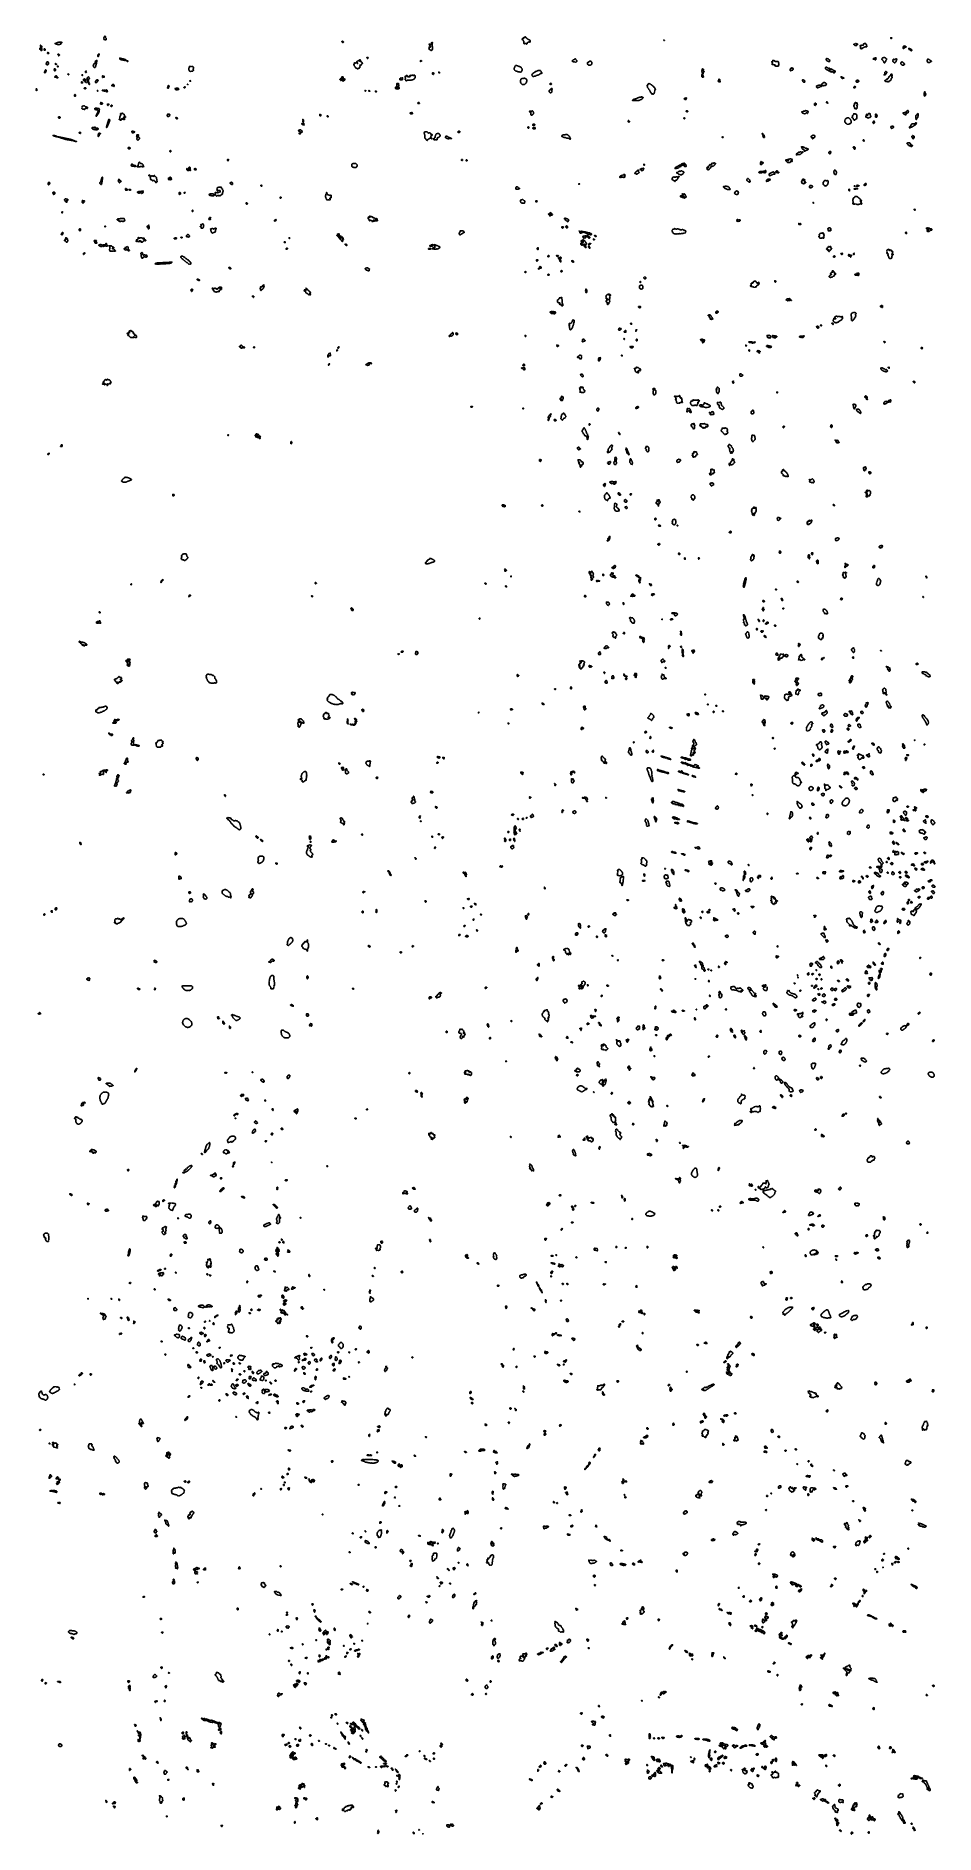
# Model space of a CAD drawing. Extents: x 450006 to 454999, y 6465006 to 6474995.
import ezdxf

# ---------------------------------------------------------------- set-up
doc = ezdxf.new("R2010")
doc.units = 0

msp = doc.modelspace()

# ---------------------------------------------------------------- linework, layer by layer
at = {"layer": '1010'}
for points in [[(450383, 6474976.5), (450382.52, 6474977), (450382.32, 6474977.66), (450381.98, 6474979), (450382.16, 6474979.82), (450382.66, 6474981.32), (450383.3, 6474982.68), (450383.62, 6474984.36), (450383.9, 6474986.08), (450384.58, 6474987.4), (450385.44, 6474988.54), (450385.78, 6474990.2), (450386.42, 6474991.56), (450387.58, 6474992.4), (450388.36, 6474993.62), (450388.82, 6474995.16), (450389.5, 6474995), (450391.6, 6474993), (450392, 6474991), (450391.46, 6474989), (450392.4, 6474987), (450394.28, 6474985), (450395.5, 6474983), (450395.88, 6474981), (450396.22, 6474979), (450395.9, 6474977), (450396.24, 6474975), (450395, 6474973.32), (450393, 6474973.18), (450391, 6474973.9), (450389, 6474974.44), (450387.46, 6474975), (450387, 6474975.32), (450386.66, 6474975.32), (450385, 6474975.32), (450384.42, 6474975.56), (450383, 6474976.5), (450383, 6474976.5)], [(452707, 6474975.98), (452705.98, 6474977), (452706.08, 6474977.9), (452706.08, 6474979), (452706.26, 6474979.72), (452707.74, 6474980.24), (452709.94, 6474980.04), (452711.78, 6474980.2), (452713.58, 6474980.4), (452713, 6474981.98), (452711, 6474981.98), (452710.26, 6474983.72), (452712.08, 6474983.9), (452714.08, 6474983.9), (452716.08, 6474983.9), (452716.26, 6474985.72), (452717.9, 6474986.08), (452717.98, 6474988), (452719.96, 6474988.02), (452721.62, 6474988.36), (452722.3, 6474989.68), (452724.24, 6474989.74), (452726.04, 6474989), (452725, 6474987.94), (452724.36, 6474987), (452725.74, 6474986.24), (452727.98, 6474986), (452729.82, 6474985), (452730, 6474983), (452732.06, 6474981), (452733.98, 6474980), (452736, 6474979), (452737.98, 6474978), (452739.94, 6474977), (452742, 6474975), (452743.6, 6474974.38), (452746.12, 6474973.86), (452747.68, 6474973), (452748.44, 6474971), (452750.3, 6474969), (452750.5, 6474967), (452750.16, 6474965), (452750.08, 6474963), (452749.8, 6474961), (452749, 6474960), (452747, 6474961.52), (452745, 6474961.82), (452743, 6474961.62), (452742, 6474961), (452741, 6474959.98), (452739, 6474959.78), (452737, 6474959.74), (452736, 6474959), (452735, 6474957.98), (452734.42, 6474957), (452734.06, 6474955), (452734, 6474953), (452733, 6474951.98), (452732, 6474951), (452731, 6474949.98), (452729, 6474949.98), (452727.98, 6474952), (452727, 6474953.98), (452725, 6474953.98), (452723, 6474953.98), (452721, 6474953.98), (452720, 6474953), (452719, 6474951.98), (452717, 6474951.98), (452716.02, 6474953.96), (452715.98, 6474956), (452715, 6474957.98), (452713.98, 6474960), (452715.82, 6474960.16), (452715.78, 6474962.2), (452715.88, 6474964.1), (452715, 6474965.78), (452713, 6474967.82), (452711.82, 6474970.16), (452711, 6474971.9), (452710.02, 6474971.96), (452709, 6474971.96), (452707.96, 6474973), (452707.96, 6474974.02), (452707.96, 6474975), (452707, 6474975.98), (452707, 6474975.98)], [(454753, 6474982.12), (454751.9, 6474983), (454752.48, 6474983.5), (454752.36, 6474985), (454752.68, 6474985.3), (454754.44, 6474985.54), (454756.3, 6474985.68), (454758.66, 6474985), (454758.36, 6474983), (454757.9, 6474982.08), (454757, 6474981.94), (454756.58, 6474981.4), (454755, 6474981.52), (454754.14, 6474981.84), (454753, 6474982.12), (454753, 6474982.12)], [(450029, 6474919.46), (450027.58, 6474921), (450027.48, 6474922.5), (450027.26, 6474923), (450027.32, 6474924.66), (450027.42, 6474926.56), (450029.32, 6474926.66), (450030.16, 6474927.82), (450030.8, 6474929.18), (450031.82, 6474930.16), (450032.52, 6474931.46), (450033.52, 6474932.46), (450033.5, 6474934.48), (450033, 6474935.5), (450031, 6474938.28), (450030.78, 6474939.2), (450031.38, 6474940.6), (450031.78, 6474942.2), (450031.76, 6474944.22), (450033.86, 6474943), (450035.6, 6474941), (450036.38, 6474939), (450037.98, 6474938), (450039.84, 6474937), (450039, 6474935.98), (450038.78, 6474935), (450037.68, 6474933), (450037, 6474931.94), (450036.66, 6474931), (450036.4, 6474929), (450036, 6474927), (450037.36, 6474926.62), (450040.1, 6474925), (450039.6, 6474923), (450039, 6474921.82), (450038.66, 6474921), (450038.62, 6474919), (450038.04, 6474917), (450039.5, 6474915), (450039, 6474913.88), (450037.96, 6474913), (450037, 6474912.74), (450036.74, 6474913.24), (450035.6, 6474916.38), (450035.94, 6474918.04), (450035, 6474919.98), (450034.02, 6474921.96), (450035.32, 6474922.66), (450035.36, 6474924.62), (450035, 6474925.98), (450034.2, 6474925), (450033, 6474923.82), (450032, 6474923), (450031.8, 6474921), (450031.8, 6474920.18), (450032.16, 6474919), (450031.58, 6474918.4), (450031, 6474918.52), (450029.64, 6474919), (450029, 6474919.46), (450029, 6474919.46)], [(450053, 6474915.82), (450052.18, 6474917), (450051.68, 6474918.3), (450051.44, 6474919), (450051.48, 6474920.5), (450051.42, 6474922.56), (450052, 6474923.98), (450054.84, 6474923.14), (450055.32, 6474923), (450057.68, 6474921), (450057.62, 6474919), (450057.42, 6474917), (450057.38, 6474916.6), (450057, 6474916.48), (450055.8, 6474916.18), (450055, 6474915.28), (450054.56, 6474915.42), (450053, 6474915.82), (450053, 6474915.82)], [(450071, 6474898.22), (450070.26, 6474899), (450070.22, 6474899.76), (450069.4, 6474901), (450069.5, 6474902.48), (450071.34, 6474902.64), (450071.6, 6474904.38), (450074.6, 6474903), (450075.74, 6474902.24), (450077.6, 6474901), (450077.34, 6474899), (450077, 6474898.16), (450076.34, 6474897.64), (450075, 6474898.12), (450073.6, 6474898.38), (450073, 6474897.98), (450071.94, 6474898.04), (450071, 6474898.22), (450071, 6474898.22)], [(450113, 6474951.54), (450111.66, 6474953), (450112.02, 6474953.96), (450113, 6474954.14), (450113.78, 6474954.2), (450115.98, 6474954), (450117.54, 6474954.44), (450118.4, 6474955.58), (450119.86, 6474956.12), (450121.78, 6474956.2), (450123.46, 6474956.52), (450123.92, 6474958.06), (450125.54, 6474958.44), (450126.64, 6474959.34), (450128.48, 6474959.5), (450130.5, 6474959.48), (450131.48, 6474960.5), (450132.86, 6474961.12), (450133.96, 6474961), (450135.6, 6474960.38), (450136.88, 6474961.1), (450138, 6474961), (450139.4, 6474960.58), (450140.62, 6474961.36), (450142.74, 6474961.24), (450144.02, 6474961), (450145.86, 6474960.12), (450147.98, 6474960), (450150, 6474959), (450150, 6474957), (450149, 6474956.08), (450147.9, 6474955), (450147, 6474954.1), (450145, 6474955.54), (450144, 6474955), (450144.04, 6474953), (450145.94, 6474951), (450145, 6474950.1), (450143, 6474949.9), (450141, 6474950.1), (450139, 6474949.66), (450138.3, 6474949), (450137, 6474947.68), (450136.5, 6474947), (450135, 6474945.48), (450133, 6474945.88), (450131, 6474947.22), (450129, 6474947.76), (450127, 6474947.32), (450125, 6474947.56), (450123, 6474949.32), (450121, 6474949.32), (450119, 6474949.98), (450117.9, 6474951), (450117, 6474951.8), (450116.34, 6474951.64), (450115, 6474951.5), (450114.44, 6474951.54), (450113, 6474951.54), (450113, 6474951.54)], [(450129, 6474892.36), (450127.98, 6474893), (450128.38, 6474893.6), (450129, 6474893.58), (450129.9, 6474894.08), (450130.74, 6474895.24), (450131.46, 6474895), (450134.66, 6474893), (450136.78, 6474891), (450136.42, 6474889), (450136.02, 6474887), (450135, 6474886.2), (450133.82, 6474885), (450133, 6474884.24), (450131.8, 6474886.18), (450131.92, 6474887), (450131.42, 6474888.56), (450131.36, 6474889), (450131, 6474890.04), (450130.36, 6474891), (450129, 6474892.36), (450129, 6474892.36)], [(450351, 6474880.34), (450350.6, 6474881), (450350.58, 6474881.4), (450350.38, 6474883), (450350.2, 6474883.78), (450350.16, 6474885.82), (450350.26, 6474887.72), (450350.16, 6474889.82), (450351.68, 6474890.3), (450352.34, 6474891.64), (450353.44, 6474892.54), (450353.82, 6474894.16), (450354.56, 6474895.42), (450355.74, 6474896.24), (450357.56, 6474895), (450357.16, 6474893), (450357, 6474892.42), (450356.48, 6474891), (450355.8, 6474889), (450355.16, 6474887), (450355, 6474886.42), (450354.3, 6474885), (450353.62, 6474883), (450353.52, 6474882.46), (450353.16, 6474881), (450353.12, 6474880.86), (450353, 6474880.8), (450351.18, 6474880.8), (450351, 6474880.34), (450351, 6474880.34)], [(451707, 6474961.48), (451705.62, 6474963), (451705.54, 6474964.44), (451705.94, 6474965), (451706.26, 6474965.72), (451707.38, 6474966.6), (451710.46, 6474965), (451712.36, 6474963.62), (451713.64, 6474963), (451714.06, 6474961), (451713, 6474959.7), (451712.72, 6474959.26), (451711, 6474959.12), (451710.74, 6474959.24), (451709, 6474959.74), (451707.66, 6474961), (451707, 6474961.48), (451707, 6474961.48)], [(452189, 6474921.58), (452187.58, 6474923), (452187.58, 6474924.4), (452189, 6474924.4), (452189.6, 6474924.38), (452189.34, 6474926.64), (452191.46, 6474926.52), (452191, 6474927.98), (452189.98, 6474930), (452189, 6474931.9), (452188.22, 6474933.76), (452190.08, 6474933), (452191.98, 6474932), (452191.98, 6474934), (452192.42, 6474935.56), (452194.12, 6474935), (452193.74, 6474933), (452195.94, 6474932.04), (452195.96, 6474934.02), (452195.76, 6474936.22), (452197.42, 6474936.56), (452197.4, 6474938.58), (452197, 6474939.98), (452195, 6474941.58), (452193, 6474941.82), (452191.82, 6474944.16), (452191.98, 6474946), (452191, 6474947.82), (452189, 6474947.98), (452188.74, 6474949.24), (452190.48, 6474949.5), (452192.58, 6474949.4), (452194, 6474949), (452195.98, 6474948), (452196.44, 6474949.54), (452197.66, 6474950.32), (452200.36, 6474949), (452201.32, 6474948.66), (452201.74, 6474950.24), (452201.98, 6474952), (452203.82, 6474952.16), (452203, 6474953.46), (452201.92, 6474956.06), (452202.62, 6474957.36), (452203.98, 6474958), (452205.32, 6474958.66), (452206.46, 6474959.52), (452207.32, 6474959), (452208, 6474957), (452207.32, 6474955), (452207, 6474954.46), (452205.62, 6474953), (452205.74, 6474951), (452207.22, 6474949), (452207, 6474947.82), (452206.74, 6474947), (452206.62, 6474945), (452206.1, 6474943), (452206.28, 6474941), (452206.76, 6474939), (452207.52, 6474937), (452207.82, 6474935), (452207.78, 6474933), (452208, 6474931), (452207.64, 6474929), (452207.66, 6474927), (452207.88, 6474925), (452208.74, 6474923), (452208.64, 6474921), (452207.24, 6474919), (452207, 6474918.16), (452205, 6474919.34), (452204.34, 6474919), (452204, 6474917), (452203.78, 6474915), (452203, 6474914.12), (452201, 6474913.38), (452199, 6474913.52), (452197.52, 6474916.46), (452197, 6474917.64), (452195, 6474917.94), (452193.86, 6474919), (452193, 6474920.22), (452191.76, 6474920.22), (452191, 6474919.98), (452189.98, 6474921), (452189, 6474921.58), (452189, 6474921.58)], [(453493, 6474969.1), (453491.8, 6474971), (453492.04, 6474971.94), (453493, 6474972.42), (453494.2, 6474971.78), (453495, 6474971.82), (453496, 6474971), (453495.82, 6474970.16), (453495, 6474969.58), (453494.8, 6474969.18), (453493, 6474969.1), (453493, 6474969.1)], [(454549, 6474946.24), (454547.58, 6474947), (454547.66, 6474948.32), (454547.84, 6474949), (454548.22, 6474949.76), (454550.66, 6474949.32), (454551.64, 6474950.34), (454553.24, 6474950.74), (454554.32, 6474951.66), (454556.36, 6474951.62), (454557.7, 6474952.28), (454558.46, 6474953.52), (454559.8, 6474953), (454562.1, 6474951.88), (454563.7, 6474952.28), (454566.74, 6474951.24), (454567.98, 6474951), (454568.52, 6474949), (454568.6, 6474947), (454567, 6474945.42), (454565.92, 6474945), (454565, 6474944.3), (454563.68, 6474943), (454563, 6474942.54), (454561, 6474941.66), (454559.74, 6474941), (454559, 6474940.66), (454557, 6474941.4), (454555.98, 6474941), (454555, 6474940.66), (454554, 6474941.98), (454553.36, 6474943), (454553, 6474943.62), (454552.18, 6474945), (454551, 6474946.2), (454549.84, 6474946.14), (454549, 6474946.24), (454549, 6474946.24)], [(454583, 6474939.7), (454582.12, 6474941), (454582.4, 6474941.58), (454583, 6474941.52), (454584.48, 6474941.5), (454585.92, 6474942.06), (454588.08, 6474941.9), (454589.66, 6474942.32), (454590.64, 6474943.34), (454591.92, 6474944.06), (454594.52, 6474943.46), (454596.34, 6474943.64), (454598.12, 6474943.86), (454600.2, 6474943.78), (454600.58, 6474945.4), (454601.24, 6474946.74), (454601, 6474947.7), (454600.6, 6474949.38), (454600.84, 6474951.14), (454602.16, 6474951.82), (454603.78, 6474952.2), (454604.76, 6474953.22), (454606.74, 6474953.24), (454608.16, 6474953.82), (454609.88, 6474954.1), (454612.04, 6474953.94), (454613.8, 6474953), (454614.4, 6474951), (454614.5, 6474949), (454615.84, 6474948.14), (454618.14, 6474947), (454619.18, 6474945), (454619, 6474944), (454618.5, 6474943), (454619.58, 6474941), (454620.22, 6474939), (454619.76, 6474937), (454620.22, 6474935), (454619, 6474933.88), (454617, 6474933.94), (454615, 6474934), (454613, 6474936), (454611.98, 6474935), (454611, 6474934.64), (454609, 6474934.24), (454607, 6474933.6), (454605.98, 6474933), (454605, 6474932.36), (454603, 6474931.32), (454601, 6474931.36), (454600.3, 6474931), (454599, 6474929.64), (454598.6, 6474929), (454597.38, 6474927), (454597, 6474926.44), (454595, 6474927.7), (454594.4, 6474927), (454595.74, 6474925), (454595, 6474924.44), (454593, 6474925.96), (454591.96, 6474925), (454591, 6474924.06), (454589, 6474923.56), (454587, 6474923.76), (454585, 6474926), (454584.6, 6474927.38), (454585.62, 6474928.36), (454585, 6474930.16), (454584.2, 6474931.78), (454585.9, 6474932.08), (454587.4, 6474932.58), (454587, 6474933.58), (454585, 6474934), (454584, 6474935), (454584.32, 6474935.66), (454584, 6474937), (454583.66, 6474938.32), (454583.34, 6474939), (454583, 6474939.7), (454583, 6474939.7)], [(454821, 6474927.96), (454820.22, 6474929), (454820.56, 6474929.42), (454821, 6474930.16), (454822.16, 6474929), (454823.36, 6474928.62), (454823, 6474929.46), (454821.84, 6474932.14), (454822.32, 6474933.66), (454822.72, 6474935.26), (454823.56, 6474936.42), (454824.16, 6474937.82), (454824.9, 6474939.08), (454826.24, 6474939), (454827.32, 6474938.66), (454828.4, 6474939.58), (454829.92, 6474940.06), (454832, 6474939), (454834.22, 6474937.76), (454835.82, 6474937), (454838.74, 6474935.24), (454839.24, 6474935), (454839, 6474934.28), (454837, 6474933.74), (454835, 6474933.44), (454833, 6474933.32), (454831, 6474933.88), (454830.36, 6474933), (454830.18, 6474931), (454829.62, 6474929), (454829, 6474928.22), (454827, 6474927.7), (454826.52, 6474927), (454825, 6474925.42), (454823.9, 6474925), (454823.78, 6474924.2), (454823, 6474924), (454822, 6474925), (454822.12, 6474925.86), (454821.56, 6474927), (454821, 6474927.96), (454821, 6474927.96)], [(454853, 6474922.56), (454852.64, 6474923), (454852.6, 6474923.38), (454852.5, 6474925), (454852.3, 6474925.68), (454854, 6474925.98), (454854.74, 6474927.24), (454855.76, 6474927), (454856.48, 6474925), (454857.24, 6474924.74), (454859.84, 6474924.14), (454861.64, 6474923), (454864.72, 6474921.26), (454865.94, 6474921), (454868.66, 6474919), (454870.74, 6474917), (454869.54, 6474915), (454869, 6474914.62), (454867.32, 6474913), (454867, 6474911.82), (454865, 6474913.48), (454863, 6474914), (454861, 6474915.88), (454859.88, 6474918.1), (454859, 6474919.32), (454858.6, 6474919.38), (454857, 6474919.38), (454856.66, 6474919.32), (454855, 6474919.74), (454853.88, 6474921), (454853, 6474922.56), (454853, 6474922.56)], [(450053, 6474793.56), (450052.5, 6474795), (450052.54, 6474795.44), (450052.82, 6474797), (450052.84, 6474797.14), (450054.56, 6474797.42), (450056.06, 6474797.92), (450056.22, 6474799.76), (450056.52, 6474801.46), (450057.66, 6474802.32), (450057.56, 6474804.42), (450058.3, 6474805.68), (450059.8, 6474806.18), (450061.84, 6474806.14), (450063.8, 6474805), (450063.72, 6474803), (450063, 6474801.54), (450062.76, 6474801), (450062.6, 6474799), (450061.8, 6474797), (450061.16, 6474795), (450061, 6474794.76), (450059.46, 6474793), (450059, 6474792.18), (450057.5, 6474791), (450057, 6474790.7), (450055.44, 6474790.54), (450055, 6474790.72), (450054.6, 6474791), (450053.9, 6474792.08), (450053.28, 6474793), (450053, 6474793.56), (450053, 6474793.56)], [(450063, 6474837.6), (450061.94, 6474839), (450062.16, 6474839.82), (450062.38, 6474841), (450062.5, 6474841.48), (450063.98, 6474842), (450065.36, 6474842.62), (450065, 6474843.98), (450064.74, 6474845.24), (450064.68, 6474847.3), (450066.02, 6474847.96), (450066.24, 6474849.74), (450066.9, 6474851.08), (450067.8, 6474852.18), (450069.8, 6474852.18), (450071.98, 6474852), (450073.78, 6474851), (450074.08, 6474849), (450076, 6474847), (450075, 6474845.98), (450074.14, 6474845), (450075.6, 6474843), (450075.62, 6474841), (450075.66, 6474839), (450075, 6474838.16), (450074.46, 6474837), (450073, 6474835.4), (450072.12, 6474835), (450071, 6474834.28), (450069, 6474833.86), (450068.14, 6474835), (450067, 6474835.58), (450065.78, 6474836.2), (450065, 6474835.9), (450064.06, 6474837), (450063, 6474837.6), (450063, 6474837.6)], [(450107, 6474803.48), (450106.02, 6474805), (450106.2, 6474805.78), (450107, 6474806.5), (450107.34, 6474806.64), (450107.68, 6474808.3), (450108.3, 6474809.68), (450108.38, 6474811.6), (450108.74, 6474813.24), (450110.24, 6474813.74), (450112.6, 6474813), (450114.74, 6474811), (450114.74, 6474809), (450114.72, 6474807), (450114.22, 6474805), (450114.02, 6474803), (450113, 6474802.36), (450112.5, 6474801.5), (450111, 6474801.18), (450110.44, 6474801.54), (450109, 6474801.9), (450107.54, 6474803), (450107, 6474803.48), (450107, 6474803.48)], [(450115, 6474838), (450113.74, 6474839), (450113.84, 6474840.14), (450113.84, 6474841), (450114.38, 6474841.6), (450116.28, 6474841.7), (450118.42, 6474841), (450120.6, 6474839), (450120.48, 6474837.5), (450119, 6474837.7), (450118.72, 6474837.26), (450117, 6474837.12), (450116.5, 6474837.48), (450115, 6474838), (450115, 6474838)], [(450125, 6474824.66), (450124.8, 6474825), (450124.8, 6474825.18), (450125, 6474826), (450125.32, 6474826.66), (450125.86, 6474828.12), (450128.44, 6474827.54), (450129.4, 6474827), (450130.66, 6474825), (450130.24, 6474823.74), (450129, 6474823.52), (450128.46, 6474823.52), (450127, 6474823.32), (450126, 6474823.98), (450125, 6474824.66), (450125, 6474824.66)], [(450185, 6474780.74), (450184.78, 6474781), (450184.74, 6474781.24), (450183.98, 6474783), (450184.12, 6474783.86), (450186.3, 6474783.68), (450187.92, 6474783), (450188.22, 6474781.76), (450188.42, 6474781), (450187.88, 6474780.1), (450187, 6474779.24), (450186, 6474779.98), (450185, 6474780.74), (450185, 6474780.74)], [(450281, 6474793.68), (450279.98, 6474795), (450280.16, 6474795.82), (450280.58, 6474797), (450280.6, 6474797.38), (450281.14, 6474798.84), (450282.36, 6474799.62), (450284.58, 6474799.4), (450284.8, 6474801.18), (450285.18, 6474801), (450285.08, 6474799), (450285.88, 6474797), (450286.26, 6474795), (450285.72, 6474793), (450285.6, 6474792.38), (450285, 6474791.58), (450284.64, 6474791.34), (450283, 6474791.58), (450281.36, 6474793), (450281, 6474793.68), (450281, 6474793.68)], [(450325, 6474825.98), (450323.98, 6474827), (450323.98, 6474828), (450323.98, 6474829), (450323.98, 6474830), (450325.98, 6474830), (450325, 6474831.98), (450323.98, 6474834), (450325.78, 6474834.2), (450325.98, 6474836), (450327.6, 6474836.38), (450327.76, 6474838.22), (450327.82, 6474840.16), (450329.66, 6474840.32), (450329.78, 6474842.2), (450331.98, 6474842), (450333.76, 6474842.22), (450335.44, 6474842.54), (450335.78, 6474844.2), (450335.78, 6474846.2), (450335.98, 6474848), (450335.74, 6474850.24), (450335.88, 6474852.1), (450336.58, 6474853.4), (450336.74, 6474855.24), (450337.6, 6474856.38), (450338.74, 6474857.24), (450340.22, 6474857.76), (450341.54, 6474858.44), (450342.06, 6474859.92), (450344.38, 6474859), (450344.44, 6474857), (450343.94, 6474855), (450343.76, 6474853), (450343.66, 6474851), (450343.26, 6474849), (450343.14, 6474847), (450343, 6474845.9), (450342.6, 6474845), (450341.98, 6474843), (450341.7, 6474841), (450341, 6474839.98), (450340.06, 6474839), (450339.76, 6474837), (450339.86, 6474835), (450339.58, 6474833), (450339, 6474831.56), (450338.7, 6474831), (450338.1, 6474829), (450337.98, 6474827), (450337.42, 6474825), (450337, 6474823.44), (450336.66, 6474823), (450335.24, 6474821), (450335, 6474820.58), (450333, 6474819.38), (450332, 6474819), (450331, 6474818.82), (450329, 6474819.98), (450328.44, 6474821), (450328.18, 6474821.8), (450328.06, 6474823), (450327, 6474824.14), (450325.94, 6474825), (450325, 6474825.98), (450325, 6474825.98)], [(450473, 6474865.6), (450471.78, 6474867), (450471.46, 6474868.52), (450471.3, 6474869), (450471.2, 6474870.78), (450471.98, 6474872), (450473.76, 6474872.22), (450476.22, 6474871), (450477.24, 6474870.74), (450479.32, 6474870.66), (450481.76, 6474870.22), (450484.3, 6474869), (450485.24, 6474868.74), (450487.4, 6474868.58), (450489.32, 6474868.66), (450491.96, 6474868.02), (450494.02, 6474867), (450495.16, 6474866.82), (450497.36, 6474866.62), (450500.62, 6474865), (450501.4, 6474864.58), (450504.58, 6474863), (450504.62, 6474861), (450503, 6474859.36), (450502.08, 6474859), (450501, 6474857.9), (450499, 6474859.18), (450497, 6474859.86), (450495, 6474859.9), (450493, 6474860.18), (450491, 6474861.12), (450489, 6474861.12), (450487, 6474862), (450485, 6474861.88), (450483, 6474862.06), (450481, 6474862.4), (450479, 6474863.16), (450478.8, 6474863.18), (450477, 6474863.4), (450475.26, 6474865), (450475, 6474865.18), (450474.56, 6474865.42), (450473, 6474865.6), (450473, 6474865.6)], [(450511, 6474855.48), (450510.42, 6474857), (450510.54, 6474857.44), (450511, 6474857.5), (450512.58, 6474857.4), (450514.58, 6474857.4), (450515.94, 6474857), (450516.66, 6474855), (450516.66, 6474853.32), (450515, 6474853.32), (450514.8, 6474853.18), (450513, 6474853.18), (450511.18, 6474855), (450511, 6474855.48), (450511, 6474855.48)], [(450857, 6474805.98), (450855.98, 6474807), (450855.98, 6474808), (450855.42, 6474809), (450855.58, 6474810.4), (450855.42, 6474812.56), (450855.9, 6474814.08), (450855.82, 6474816.16), (450856.48, 6474817.5), (450856.66, 6474819.32), (450857.42, 6474820.56), (450857.9, 6474822.08), (450859.32, 6474822.66), (450859, 6474823.98), (450858.74, 6474825.24), (450858.78, 6474827.2), (450859.52, 6474827), (450860, 6474825), (450861.38, 6474824.6), (450862.5, 6474825.48), (450864.02, 6474825.96), (450865.56, 6474826.42), (450868.42, 6474825), (450869.46, 6474824.52), (450871.22, 6474824.76), (450872.44, 6474825.54), (450874, 6474825), (450875.66, 6474824.32), (450876.44, 6474825.54), (450877.84, 6474825), (450878.32, 6474823), (450880.2, 6474821), (450881.56, 6474819), (450881.76, 6474817), (450882.36, 6474815), (450881, 6474813.52), (450880, 6474813), (450879, 6474811.98), (450878.4, 6474811), (450878.4, 6474809), (450878, 6474807), (450879.38, 6474806.6), (450882.08, 6474805), (450881, 6474803.38), (450879, 6474803.78), (450878, 6474803), (450878, 6474801), (450877, 6474799.98), (450875, 6474799.74), (450873, 6474799.78), (450871, 6474799.48), (450870, 6474799), (450869, 6474798.12), (450867, 6474799.44), (450866, 6474799), (450865, 6474798.4), (450863, 6474798.28), (450861, 6474799.32), (450859, 6474799.68), (450857.66, 6474801), (450857.48, 6474802.5), (450857.44, 6474803), (450857.44, 6474804.54), (450857.82, 6474805), (450857, 6474805.98), (450857, 6474805.98)], [(451773, 6474833.98), (451772.22, 6474835), (451771.98, 6474836), (451771.98, 6474837), (451772.08, 6474837.9), (451772.44, 6474839.54), (451773.78, 6474840.2), (451774.32, 6474841.66), (451773.98, 6474844), (451774.14, 6474845.84), (451776, 6474845), (451777.86, 6474844.12), (451779.86, 6474844.12), (451780.26, 6474845.72), (451781.98, 6474846), (451783.98, 6474846), (451786.08, 6474845.9), (451787.98, 6474846), (451790, 6474845), (451790.28, 6474843), (451791.98, 6474842), (451791.98, 6474844), (451791, 6474845.98), (451789.98, 6474848), (451789, 6474849.98), (451788.24, 6474851.74), (451788.44, 6474853.54), (451790.24, 6474853.74), (451791.74, 6474854.24), (451791.94, 6474856.04), (451793.68, 6474856.3), (451795.66, 6474856.32), (451796.48, 6474857.5), (451797.56, 6474858.42), (451799.78, 6474858.2), (451801.44, 6474858.54), (451801.94, 6474860.04), (451802.16, 6474861.82), (451803.54, 6474862.44), (451805.52, 6474862.46), (451808.08, 6474861), (451807.96, 6474859), (451807, 6474857.66), (451806.62, 6474857), (451805, 6474855.36), (451804.02, 6474855), (451805.52, 6474854.46), (451807.84, 6474854.14), (451807.98, 6474856), (451810, 6474855), (451812, 6474853), (451812.08, 6474851), (451814, 6474849), (451815.98, 6474848), (451818, 6474847), (451818.14, 6474845), (451820.08, 6474843), (451819, 6474841.9), (451818, 6474841), (451817, 6474839.98), (451815, 6474839.7), (451814, 6474839), (451814, 6474837), (451813, 6474835.98), (451812, 6474835), (451812, 6474833), (451811, 6474831.98), (451810, 6474831), (451809, 6474829.98), (451807, 6474831.9), (451805, 6474833.98), (451804.22, 6474833), (451806.08, 6474831), (451808, 6474829), (451807, 6474827.98), (451806.4, 6474827), (451805, 6474825.58), (451804, 6474825), (451804, 6474823), (451805.9, 6474821), (451805, 6474820.08), (451803.9, 6474819), (451803, 6474817.98), (451801, 6474819.86), (451800.16, 6474819), (451802, 6474817), (451801, 6474815.98), (451799, 6474815.9), (451798, 6474815), (451797, 6474813.98), (451796, 6474813), (451795, 6474812.14), (451793, 6474812.12), (451791, 6474811.98), (451789, 6474813.98), (451787, 6474815.98), (451785, 6474815.98), (451783, 6474815.98), (451781, 6474818.06), (451779.98, 6474820), (451779, 6474821.98), (451777.98, 6474824), (451777, 6474825.96), (451775, 6474827.98), (451773.98, 6474829), (451773.98, 6474830), (451773.78, 6474831), (451773.78, 6474832.2), (451773.62, 6474833), (451773, 6474833.98), (451773, 6474833.98)], [(451845, 6474872.28), (451844.3, 6474873), (451844.12, 6474873.86), (451843.64, 6474875), (451843.94, 6474876.04), (451846.06, 6474875.92), (451848.14, 6474875.84), (451850.32, 6474875), (451850.46, 6474873), (451849, 6474871.52), (451848.78, 6474871.2), (451848.62, 6474871), (451848.38, 6474869.6), (451847, 6474869.36), (451845.86, 6474871), (451845, 6474872.28), (451845, 6474872.28)], [(452141, 6474853.66), (452140.14, 6474855), (452139.92, 6474856.06), (452141, 6474856.76), (452141.98, 6474856), (452142.36, 6474857.62), (452143.56, 6474858.42), (452145.44, 6474858.54), (452147.82, 6474857), (452147.82, 6474855), (452147, 6474854.44), (452145.86, 6474854.12), (452145, 6474853.58), (452143.38, 6474854.6), (452143, 6474853.98), (452142.76, 6474853.22), (452141, 6474853.66), (452141, 6474853.66)], [(452209, 6474782.26), (452207.66, 6474783), (452208.2, 6474783.78), (452208.5, 6474785), (452207.98, 6474786), (452207.64, 6474788.34), (452207.84, 6474790.14), (452210.16, 6474789.82), (452211.88, 6474790.1), (452214.74, 6474789.24), (452215.5, 6474789), (452215.84, 6474787), (452215.64, 6474785), (452215, 6474783.98), (452214.24, 6474783), (452213.82, 6474782.16), (452213, 6474781.24), (452212.64, 6474781.34), (452211, 6474781.98), (452209.58, 6474782.4), (452209, 6474782.26), (452209, 6474782.26)], [(452243, 6474792.6), (452242.76, 6474793), (452242.78, 6474793.2), (452242.7, 6474795), (452242.66, 6474795.32), (452244.16, 6474795), (452245.74, 6474794.24), (452247.32, 6474793), (452248.06, 6474791), (452247.82, 6474790.16), (452247, 6474789.32), (452246.5, 6474789.48), (452245, 6474789.48), (452244.14, 6474791), (452243, 6474792.6), (452243, 6474792.6)], [(452663, 6474807.48), (452661.76, 6474809), (452661.48, 6474810.5), (452661.32, 6474811), (452661.32, 6474812.66), (452661.6, 6474814.38), (452661.86, 6474816.12), (452662.44, 6474817.54), (452663.32, 6474818.66), (452663.98, 6474820), (452664.52, 6474821.46), (452665.24, 6474822.74), (452665.96, 6474824.02), (452665.88, 6474826.1), (452666.5, 6474827.48), (452667.8, 6474828.18), (452668.78, 6474829.2), (452669.76, 6474830.22), (452671.36, 6474830.62), (452672.34, 6474831.64), (452673.82, 6474831), (452675.76, 6474830.22), (452678.24, 6474829.74), (452680.04, 6474829.94), (452681.62, 6474829), (452684.52, 6474827.46), (452685.98, 6474827), (452687.64, 6474826.34), (452689.84, 6474826.14), (452692.38, 6474825), (452693.76, 6474824.22), (452696.06, 6474823), (452698.12, 6474821.86), (452699.94, 6474821), (452700.4, 6474819), (452702.12, 6474817), (452704.34, 6474815), (452706.12, 6474813), (452706.3, 6474811), (452706.48, 6474809), (452706.26, 6474807), (452706.38, 6474805), (452705, 6474803.32), (452704.5, 6474803), (452703.98, 6474801), (452703, 6474800), (452702.78, 6474799), (452703.62, 6474797), (452703, 6474796.36), (452701, 6474795.48), (452699, 6474795.44), (452697.98, 6474795), (452697, 6474794.52), (452695, 6474794), (452693, 6474794.22), (452691, 6474795.4), (452690.08, 6474795), (452689, 6474794.56), (452687, 6474795.72), (452685, 6474796.66), (452683, 6474796.56), (452681, 6474798), (452679, 6474798.56), (452677, 6474798.76), (452675, 6474799.72), (452673, 6474799.4), (452671, 6474800.4), (452669, 6474801.9), (452667, 6474803.88), (452665.54, 6474804.44), (452665, 6474804.7), (452664.6, 6474805), (452663.9, 6474806.08), (452663.32, 6474807), (452663, 6474807.48), (452663, 6474807.48)], [(452761, 6474776), (452760, 6474777), (452760, 6474777.98), (452760, 6474779), (452760.22, 6474779.76), (452761.58, 6474780.4), (452761.8, 6474782.18), (452762.5, 6474783.48), (452763.6, 6474784.38), (452763.86, 6474786.12), (452765.68, 6474786.3), (452766.66, 6474787.32), (452768, 6474787.98), (452769.44, 6474788.54), (452769.98, 6474790), (452771.32, 6474790.66), (452772.36, 6474791.62), (452773.42, 6474792.56), (452775.4, 6474792.58), (452775.9, 6474794.08), (452777.54, 6474794.44), (452778.1, 6474795.88), (452779.6, 6474796.38), (452780.1, 6474797.88), (452781.92, 6474798.06), (452783.34, 6474798.64), (452785.2, 6474798.78), (452787.22, 6474798.76), (452787.6, 6474800.38), (452789.38, 6474800.6), (452790.1, 6474801.88), (452791.88, 6474802.12), (452793.74, 6474802.24), (452794.28, 6474803.7), (452796.3, 6474803.68), (452798.36, 6474803.62), (452799.98, 6474803), (452801.62, 6474802.36), (452802.14, 6474803.84), (452803.98, 6474804), (452806, 6474803.98), (452807.9, 6474803), (452808.12, 6474801), (452810.22, 6474799), (452811.66, 6474797), (452812.28, 6474795), (452814.04, 6474793), (452815.76, 6474791), (452817.56, 6474789), (452817, 6474788.28), (452815, 6474788.74), (452813, 6474787.52), (452812.42, 6474787), (452811, 6474786.56), (452809, 6474786.2), (452807, 6474785.24), (452806.66, 6474785), (452805, 6474783.32), (452804.3, 6474783), (452803, 6474782.34), (452801.64, 6474781), (452801, 6474780.56), (452799, 6474779.58), (452797, 6474779.32), (452796.52, 6474779), (452795, 6474777.48), (452793, 6474777.38), (452791, 6474777.4), (452789.98, 6474777), (452789, 6474776.74), (452787, 6474775.58), (452785, 6474775.24), (452783, 6474775.9), (452781.48, 6474775), (452781.32, 6474773), (452781, 6474772.66), (452779.24, 6474771), (452779, 6474770.86), (452777, 6474772.12), (452775, 6474771.94), (452773, 6474771.36), (452772.36, 6474771), (452771, 6474770.52), (452769, 6474769.84), (452767, 6474770.04), (452765, 6474770.12), (452763.74, 6474771), (452763.62, 6474772.36), (452764, 6474773), (452763, 6474774), (452762, 6474775), (452761, 6474776), (452761, 6474776)], [(452985, 6474853.66), (452984.06, 6474855), (452984.2, 6474855.78), (452984.08, 6474857), (452984.5, 6474857.5), (452985.34, 6474858.64), (452986.54, 6474859.44), (452987.86, 6474860.12), (452988.4, 6474861.58), (452989.76, 6474862.22), (452991.42, 6474862.56), (452992.66, 6474863.32), (452994.28, 6474863.7), (452995.32, 6474864.66), (452997.36, 6474864.62), (452998.6, 6474865.38), (452998.78, 6474867.2), (453000.58, 6474867.4), (453000.76, 6474869.22), (453001.82, 6474869), (453001.66, 6474867), (453001.98, 6474865), (453004.04, 6474863.94), (453005.98, 6474863), (453007.98, 6474861), (453009.66, 6474859), (453010.54, 6474857), (453010.54, 6474855), (453009, 6474853.4), (453008.38, 6474853), (453007, 6474851.76), (453005.84, 6474851), (453005, 6474850.2), (453003, 6474849.94), (453001, 6474850.62), (452999, 6474850.38), (452997, 6474851.32), (452995.98, 6474851), (452995, 6474850.76), (452993, 6474851.32), (452991, 6474851.94), (452989.84, 6474852.14), (452989, 6474852.22), (452987.52, 6474852.46), (452987, 6474852.48), (452985.74, 6474853), (452985, 6474853.66), (452985, 6474853.66)], [(453069, 6474846), (453068.78, 6474847), (453068.82, 6474847.16), (453069, 6474847.22), (453069.98, 6474847), (453071.18, 6474846.8), (453071.74, 6474848.24), (453072.6, 6474849.38), (453074.34, 6474849.64), (453075.66, 6474850.32), (453075.7, 6474852.28), (453077.66, 6474852.32), (453079.42, 6474852.56), (453080.2, 6474853.78), (453080.72, 6474855.26), (453082.14, 6474855), (453083.5, 6474854.48), (453085.46, 6474854.52), (453088.58, 6474853), (453089.58, 6474852.4), (453091.64, 6474851), (453092.34, 6474849), (453093.48, 6474847), (453093.48, 6474845), (453093.62, 6474843), (453093.18, 6474841), (453093, 6474840), (453092.48, 6474839), (453091.56, 6474837), (453091, 6474836.54), (453089.98, 6474835), (453089, 6474834.16), (453087, 6474833.9), (453085, 6474833.56), (453083, 6474833.36), (453081, 6474833.68), (453079, 6474833.5), (453077, 6474834.22), (453075.34, 6474833), (453075, 6474832.76), (453073, 6474834.34), (453071, 6474836.3), (453070.46, 6474837.52), (453069.7, 6474840.28), (453069.86, 6474841), (453069.86, 6474842.12), (453069.76, 6474843), (453069.76, 6474844.22), (453069.44, 6474845), (453069, 6474846), (453069, 6474846)], [(453705, 6474795.86), (453704, 6474797), (453703.92, 6474798.06), (453704.2, 6474799), (453704, 6474799.98), (453703.48, 6474802.5), (453704.12, 6474803.86), (453705.42, 6474804.56), (453705.88, 6474806.1), (453705.38, 6474808.6), (453705.7, 6474810.28), (453705.8, 6474812.18), (453708, 6474811.98), (453709.98, 6474811), (453712, 6474809.98), (453713.98, 6474809), (453714.06, 6474807), (453713, 6474806.32), (453711, 6474806), (453710.14, 6474805), (453711.9, 6474803), (453711.98, 6474801), (453713.54, 6474800.44), (453716.44, 6474799), (453715.86, 6474797), (453715, 6474796.04), (453713.94, 6474795), (453713.98, 6474793), (453713, 6474792), (453712.5, 6474791), (453712.04, 6474789), (453711.82, 6474787), (453711.54, 6474785), (453711, 6474783.9), (453709.9, 6474786.08), (453709, 6474787.44), (453708.36, 6474787), (453707, 6474785.76), (453706.02, 6474787.96), (453705.72, 6474790.26), (453705.5, 6474791), (453705.7, 6474792.28), (453705.88, 6474793), (453705.82, 6474794.16), (453705.42, 6474795), (453705, 6474795.86), (453705, 6474795.86)], [(453705, 6474768.62), (453704.34, 6474769), (453704, 6474769.98), (453704, 6474771), (453704, 6474771.98), (453703.84, 6474774.14), (453704.48, 6474775.5), (453704, 6474777.98), (453704.1, 6474779.88), (453704.42, 6474781.56), (453706.24, 6474781), (453706.26, 6474779), (453708.16, 6474777), (453709.4, 6474776.58), (453712.58, 6474775), (453712.08, 6474773), (453711.82, 6474771), (453712.48, 6474769), (453712.18, 6474767), (453711, 6474765.8), (453710.34, 6474765.64), (453709, 6474765.64), (453707.98, 6474766), (453707, 6474766), (453706.62, 6474767), (453705, 6474768.62), (453705, 6474768.62)], [(454093, 6474849.9), (454091.7, 6474851), (454092.14, 6474851.84), (454093, 6474851.84), (454094.36, 6474851.62), (454096.04, 6474851), (454097.9, 6474850.08), (454097, 6474851.54), (454095.54, 6474854.44), (454097.52, 6474854.46), (454098.3, 6474855.68), (454099.54, 6474856.44), (454099, 6474857.7), (454097.7, 6474860.28), (454100.08, 6474859), (454101.86, 6474858.12), (454103.6, 6474858.38), (454106.42, 6474857), (454108, 6474855.98), (454109.98, 6474855), (454111.98, 6474853), (454113.42, 6474852.56), (454115.42, 6474852.56), (454117.32, 6474852.66), (454118.08, 6474853.9), (454120.38, 6474853.6), (454121.98, 6474853), (454123.46, 6474852.52), (454124.16, 6474853.82), (454126.08, 6474853), (454128.66, 6474851), (454130.34, 6474849), (454130.42, 6474847), (454131.56, 6474845), (454131, 6474843.52), (454130.54, 6474843), (454129.58, 6474841), (454130.18, 6474839), (454131.5, 6474837), (454131.98, 6474835), (454131, 6474833.68), (454130.06, 6474833), (454129, 6474831.92), (454128.5, 6474831), (454130.28, 6474829), (454129, 6474827.66), (454127, 6474828), (454126.36, 6474827), (454125, 6474826.52), (454123, 6474827.54), (454121, 6474827.8), (454119, 6474827.7), (454117.78, 6474827), (454117, 6474826.74), (454115, 6474827.36), (454113, 6474827.66), (454111, 6474830), (454109, 6474830), (454108.3, 6474831.68), (454110, 6474831.98), (454109.54, 6474834.44), (454111.44, 6474834.54), (454111, 6474835.46), (454109, 6474835.5), (454107.98, 6474835), (454107, 6474834.3), (454105, 6474834.08), (454103.62, 6474836.36), (454103, 6474837.34), (454101, 6474837.68), (454099.98, 6474837), (454099, 6474836), (454097, 6474835.86), (454095, 6474835.58), (454094.34, 6474837.64), (454096.5, 6474837.48), (454095.7, 6474840.28), (454095, 6474842.16), (454094.5, 6474843.48), (454094.38, 6474845.6), (454094.2, 6474847.78), (454095, 6474847.98), (454095.78, 6474848.2), (454096, 6474849), (454095, 6474849.94), (454094.28, 6474849.7), (454093, 6474849.9), (454093, 6474849.9)], [(454195, 6474803.54), (454193.5, 6474805), (454193.4, 6474806.58), (454193.66, 6474807), (454193.8, 6474808.18), (454194.14, 6474809.84), (454195.4, 6474810.58), (454195.54, 6474812.44), (454196.5, 6474813.48), (454197.52, 6474814.46), (454197.86, 6474816.12), (454199.68, 6474816.3), (454201.8, 6474816.18), (454203.36, 6474816.62), (454203, 6474817.94), (454202.54, 6474819.44), (454203.74, 6474819), (454206.16, 6474817.82), (454208, 6474817), (454210.4, 6474815), (454210.52, 6474813), (454211.16, 6474811), (454211, 6474810.32), (454210.24, 6474809), (454209.94, 6474807), (454209, 6474806.26), (454207.32, 6474805), (454207, 6474804.84), (454205, 6474804.24), (454203, 6474804.36), (454201, 6474803.42), (454199, 6474803.24), (454198.66, 6474803.32), (454197.98, 6474803), (454197.64, 6474802.34), (454197, 6474802.22), (454196.24, 6474803), (454195, 6474803.54), (454195, 6474803.54)], [(454391, 6474812.4), (454390.58, 6474813), (454390.36, 6474813.62), (454390.36, 6474815), (454390.04, 6474815.94), (454389.84, 6474818.14), (454390.12, 6474819.86), (454391.44, 6474820.54), (454392.42, 6474821.56), (454393.56, 6474822.42), (454396.08, 6474821.9), (454398.26, 6474821), (454400.2, 6474819.78), (454402.08, 6474819), (454403.98, 6474817), (454406, 6474815.98), (454407.98, 6474815), (454409.86, 6474814.12), (454410, 6474815.98), (454410.2, 6474817.78), (454411.94, 6474817), (454411.98, 6474815), (454412.12, 6474813), (454414.34, 6474811), (454413.66, 6474809), (454413, 6474808), (454411.98, 6474807), (454411.98, 6474805), (454413.4, 6474804.58), (454414, 6474805.98), (454415.76, 6474806.22), (454418, 6474805.98), (454419.76, 6474806.22), (454419.82, 6474808.16), (454421.64, 6474808.34), (454421, 6474809.42), (454419.9, 6474812.08), (454422.3, 6474811.68), (454424.18, 6474811), (454426, 6474809.98), (454427.94, 6474809), (454429.62, 6474808.36), (454431.88, 6474807), (454433.98, 6474805), (454435.9, 6474804.08), (454437.84, 6474803), (454439.7, 6474801), (454442.26, 6474799.72), (454442.32, 6474801.66), (454443.54, 6474801), (454444, 6474799), (454444.2, 6474797), (454443.98, 6474795), (454443, 6474794), (454441.98, 6474793), (454441, 6474792.36), (454439.62, 6474791), (454439, 6474790.3), (454437, 6474790.32), (454435, 6474790.46), (454434, 6474791.98), (454435.8, 6474792.18), (454436, 6474793.98), (454435, 6474796), (454434.16, 6474795), (454433, 6474793.82), (454431, 6474796.26), (454429, 6474796.3), (454427, 6474795.5), (454425, 6474798.04), (454423, 6474797.44), (454422.38, 6474797), (454423.84, 6474795), (454423, 6474794.28), (454421, 6474795.6), (454419, 6474796), (454417, 6474797.9), (454415, 6474797.74), (454413, 6474799.82), (454411.82, 6474802.16), (454411, 6474804), (454409, 6474804), (454407.98, 6474803), (454409.98, 6474801), (454409, 6474800), (454407, 6474802), (454405, 6474804), (454403, 6474806), (454401, 6474805.86), (454399, 6474808), (454397, 6474807.9), (454395.8, 6474809), (454395, 6474809.64), (454393.98, 6474810), (454393, 6474810.4), (454392.4, 6474811), (454391, 6474812.4), (454391, 6474812.4)], [(454395, 6474862.5), (454394, 6474863), (454393.86, 6474864.12), (454393.34, 6474865), (454393.56, 6474866.42), (454394, 6474867.98), (454395.2, 6474868.78), (454396.76, 6474869.22), (454398.08, 6474869.9), (454400.16, 6474869.82), (454402.28, 6474869), (454403.54, 6474868.44), (454404.88, 6474869.1), (454405.28, 6474869), (454407.72, 6474867), (454409.64, 6474865), (454411.82, 6474863), (454413.98, 6474861), (454414.18, 6474859), (454413.4, 6474857), (454413, 6474855.54), (454412.56, 6474855), (454413.32, 6474853), (454413, 6474852.62), (454411, 6474853.42), (454409, 6474853.58), (454407, 6474853.34), (454405, 6474853.42), (454403, 6474855.32), (454401, 6474855.32), (454399, 6474856.66), (454398.66, 6474857), (454398.28, 6474857.7), (454397.54, 6474859), (454397, 6474859.6), (454396.24, 6474861), (454395, 6474862.5), (454395, 6474862.5)], [(454657, 6474865.7), (454655.98, 6474867), (454656.02, 6474867.96), (454656.44, 6474869), (454656.4, 6474869.58), (454657.6, 6474870.38), (454658.44, 6474871.54), (454659.64, 6474872.34), (454661.4, 6474872.58), (454663.48, 6474872.5), (454665.32, 6474872.66), (454666.64, 6474873.34), (454668.18, 6474873.8), (454670.28, 6474873.7), (454671.24, 6474873), (454671, 6474872), (454670.74, 6474871), (454670.48, 6474869), (454670.46, 6474867), (454669.84, 6474865), (454669.62, 6474863), (454669, 6474862), (454667, 6474861.58), (454665.88, 6474864.1), (454668, 6474863.98), (454667, 6474865.42), (454665, 6474865.84), (454663, 6474867.34), (454662.32, 6474867), (454661, 6474866.08), (454659.66, 6474867), (454659, 6474867.6), (454658.06, 6474867.92), (454658.46, 6474867), (454657.98, 6474866), (454657, 6474865.7), (454657, 6474865.7)], [(454705, 6474863.9), (454704.1, 6474865), (454704.22, 6474865.76), (454703.56, 6474867), (454703.88, 6474868.1), (454704.7, 6474869.28), (454706.16, 6474869.82), (454707.24, 6474870.74), (454707, 6474871.62), (454706.8, 6474873.18), (454708.82, 6474873.16), (454710.3, 6474873.68), (454711.5, 6474874.48), (454712.8, 6474875.18), (454713.7, 6474875), (454715.84, 6474874.14), (454716.74, 6474875.24), (454717.96, 6474876.02), (454719.62, 6474875), (454721.8, 6474874.18), (454723.8, 6474873), (454724.66, 6474871), (454725.34, 6474870.64), (454727.36, 6474870.62), (454730.04, 6474869), (454730.74, 6474867), (454730.04, 6474865), (454729.26, 6474863), (454729, 6474862.66), (454727.7, 6474861), (454727, 6474859.88), (454726.22, 6474859), (454726.2, 6474857), (454725, 6474855.54), (454724.4, 6474855), (454723.82, 6474853), (454723, 6474851.62), (454721.96, 6474851), (454721, 6474849.46), (454720.78, 6474849), (454720.24, 6474847), (454719.56, 6474845), (454719, 6474844.22), (454717, 6474846.66), (454715, 6474848), (454714.12, 6474849.86), (454715.4, 6474850.58), (454715, 6474851.34), (454713, 6474853.88), (454712.14, 6474855.84), (454711, 6474857.74), (454709, 6474859.32), (454708.32, 6474859.66), (454707, 6474860.4), (454706.32, 6474861), (454705.66, 6474862.32), (454705.32, 6474863), (454705, 6474863.9), (454705, 6474863.9)], [(454715, 6474778.66), (454714.74, 6474779), (454714.78, 6474779.2), (454715, 6474779.9), (454716, 6474779.98), (454718, 6474779.98), (454717.66, 6474782.32), (454718.2, 6474783.78), (454719.42, 6474784.56), (454719.32, 6474786.66), (454719.56, 6474788.42), (454719.46, 6474790.52), (454719.66, 6474792.32), (454720.5, 6474793.48), (454721.76, 6474794.22), (454722.82, 6474795.16), (454723.62, 6474796.36), (454724.2, 6474797.78), (454726.54, 6474797.44), (454727.76, 6474797), (454728.58, 6474795), (454730.36, 6474793), (454730.82, 6474791), (454729.56, 6474789), (454729, 6474787.72), (454728.32, 6474787), (454727.56, 6474785), (454727, 6474784.38), (454725, 6474783.74), (454724.22, 6474783), (454724.44, 6474781), (454723, 6474779.72), (454721, 6474779.6), (454719.98, 6474779), (454719.38, 6474778.6), (454719, 6474778), (454718.08, 6474777.9), (454717, 6474778.52), (454715.4, 6474778.58), (454715, 6474778.66), (454715, 6474778.66)], [(454721, 6474744.1), (454719.74, 6474745), (454719.74, 6474746.24), (454720, 6474747), (454720.56, 6474747.42), (454721.54, 6474748.44), (454722.5, 6474749.48), (454723.54, 6474750.44), (454725.98, 6474750), (454726.58, 6474751.4), (454727.8, 6474752.18), (454729.5, 6474752.48), (454731.2, 6474752.78), (454731.36, 6474754.62), (454732.78, 6474755.2), (454732.84, 6474757.14), (454734.6, 6474757.38), (454736.66, 6474757.32), (454737.56, 6474758.42), (454738.48, 6474759.5), (454738.78, 6474761.2), (454739.86, 6474762.12), (454740.46, 6474763.52), (454741.68, 6474764.3), (454742.06, 6474765.92), (454742.76, 6474767.22), (454744.56, 6474767.42), (454744.84, 6474769.14), (454744.78, 6474771.2), (454746.64, 6474771.34), (454748.12, 6474771.86), (454748.78, 6474773.2), (454750.54, 6474773.44), (454751.56, 6474774.42), (454752.3, 6474775.68), (454752.64, 6474777.34), (454752.66, 6474779.32), (454753.66, 6474780.32), (454753.78, 6474782.2), (454755.72, 6474782.26), (454757.76, 6474782.22), (454760.52, 6474781), (454760.36, 6474779), (454760.62, 6474777), (454760.5, 6474775), (454760.18, 6474773), (454759, 6474771.8), (454758.22, 6474771), (454759.76, 6474769), (454761.18, 6474767), (454761, 6474766.44), (454759, 6474767.7), (454758.56, 6474767), (454759.9, 6474765), (454759.88, 6474763), (454759, 6474761.64), (454758.46, 6474761), (454757.38, 6474759), (454757, 6474758.22), (454755, 6474757.5), (454754.6, 6474757), (454755.6, 6474755), (454755, 6474753.9), (454754.42, 6474753), (454753.7, 6474751), (454753, 6474749.52), (454751.98, 6474749), (454751.5, 6474747), (454751, 6474746.28), (454749, 6474747.4), (454748.38, 6474747), (454747, 6474746.26), (454745.76, 6474745), (454745.32, 6474743), (454745, 6474742.66), (454743, 6474742.62), (454741, 6474743.38), (454740.56, 6474743), (454739.82, 6474741), (454739, 6474740.52), (454737, 6474742.42), (454735, 6474741.46), (454734.22, 6474741), (454733, 6474740.62), (454731, 6474741.82), (454730.04, 6474741), (454729, 6474740.56), (454727, 6474741.8), (454725.68, 6474742.3), (454725, 6474742.54), (454724, 6474743), (454723, 6474743.32), (454722.24, 6474743.74), (454721, 6474744.1), (454721, 6474744.1)], [(454765, 6474854.2), (454764.06, 6474855), (454764.06, 6474855.92), (454764.1, 6474857), (454764.52, 6474857.46), (454764.68, 6474859.3), (454765.42, 6474860.56), (454765.44, 6474862.54), (454766.3, 6474863.68), (454766.34, 6474865.64), (454768.24, 6474865.74), (454769.68, 6474865), (454771.7, 6474864.28), (454773.38, 6474864.6), (454775.3, 6474864.68), (454777.16, 6474864.82), (454777.68, 6474866.3), (454778.66, 6474867.32), (454780.42, 6474867), (454781.16, 6474866.82), (454781.84, 6474868.14), (454783.64, 6474868.34), (454786.34, 6474867), (454785.86, 6474865), (454785, 6474863.54), (454784.78, 6474863), (454785.22, 6474861), (454785, 6474860.28), (454784.38, 6474859), (454783.68, 6474857), (454783.74, 6474855), (454783, 6474854.24), (454781.68, 6474853), (454781, 6474851.7), (454780.56, 6474851), (454780.02, 6474849), (454779, 6474848.3), (454777, 6474847.94), (454775.34, 6474847), (454775, 6474846.74), (454773, 6474845.86), (454771, 6474847.4), (454769.78, 6474849), (454769, 6474850.42), (454768, 6474851), (454767, 6474851.6), (454765.92, 6474853), (454765, 6474854.2), (454765, 6474854.2)], [(454809, 6474842), (454808.44, 6474843), (454808.58, 6474843.4), (454808.36, 6474845), (454808.36, 6474845.62), (454809.24, 6474846.74), (454809.82, 6474848.16), (454810.62, 6474849.36), (454812.42, 6474849.56), (454813.98, 6474850), (454814.6, 6474851.38), (454816.04, 6474851), (454818.4, 6474849.58), (454819.36, 6474849), (454821.7, 6474847), (454823.22, 6474845), (454825.4, 6474843), (454828.38, 6474841), (454829.66, 6474839), (454829, 6474837.76), (454828.44, 6474837), (454827, 6474835.92), (454826.46, 6474835), (454825, 6474833.42), (454824.08, 6474833), (454823, 6474832.24), (454821, 6474833.14), (454820.6, 6474833), (454819, 6474832.32), (454817, 6474832.84), (454815, 6474833.9), (454813, 6474836.36), (454811.6, 6474837), (454811.54, 6474838.44), (454811.26, 6474839), (454811, 6474839.28), (454809.4, 6474841), (454809, 6474842), (454809, 6474842)], [(454955, 6474858.32), (454954.8, 6474859), (454954.82, 6474859.16), (454955, 6474859.44), (454955.58, 6474860.4), (454956.2, 6474861.78), (454956, 6474863.98), (454957.18, 6474864.8), (454957.78, 6474866.2), (454959.24, 6474866.74), (454961.7, 6474866.28), (454964.16, 6474865), (454965.92, 6474864.06), (454967.74, 6474863), (454970.68, 6474861), (454971.32, 6474860.66), (454974.14, 6474859), (454976.28, 6474857), (454977.82, 6474856.16), (454979.64, 6474855), (454979, 6474853.74), (454977.94, 6474853), (454977, 6474852.72), (454975, 6474852.32), (454973, 6474851.24), (454972.66, 6474851), (454971, 6474849.82), (454969.74, 6474849), (454969, 6474848.3), (454967, 6474847.2), (454965.98, 6474847), (454965, 6474846.44), (454963, 6474847.1), (454961, 6474847.22), (454959, 6474847.38), (454957, 6474849.56), (454955.98, 6474852), (454955.9, 6474853), (454956.16, 6474853.82), (454956.04, 6474855), (454955.66, 6474856.32), (454955.44, 6474857), (454955, 6474858.32), (454955, 6474858.32)], [(450007, 6474693.98), (450006.78, 6474695), (450006.8, 6474695.18), (450006.48, 6474697), (450006.7, 6474697.28), (450006.38, 6474699.6), (450006.66, 6474701.32), (450008.5, 6474701.48), (450010.76, 6474701), (450011.56, 6474699), (450012, 6474697), (450012.62, 6474695), (450011.46, 6474693), (450011.7, 6474692.28), (450011, 6474691.78), (450009.78, 6474693), (450009, 6474693.32), (450008, 6474693.98), (450007, 6474693.98), (450007, 6474693.98)], [(450111, 6474766.32), (450110.08, 6474767), (450110.16, 6474767.82), (450111, 6474768.22), (450111.68, 6474768.3), (450112.58, 6474769.4), (450113.42, 6474770.56), (450114.18, 6474771.8), (450115.78, 6474772.2), (450116.68, 6474773.3), (450118.6, 6474773.38), (450120.04, 6474773), (450121.7, 6474771), (450122.8, 6474769), (450124.64, 6474767), (450125.68, 6474766.3), (450128.2, 6474765), (450127.18, 6474763), (450127, 6474761.74), (450125, 6474762.34), (450123, 6474763.3), (450121, 6474764.12), (450119, 6474764.72), (450117, 6474765.96), (450116.2, 6474765.78), (450115, 6474765.68), (450114.1, 6474765.88), (450113, 6474765.72), (450112.18, 6474765.8), (450111, 6474766.32), (450111, 6474766.32)], [(450259, 6474734.5), (450258.56, 6474735), (450258.38, 6474735.6), (450257.98, 6474737), (450258.46, 6474737.52), (450259.1, 6474738.88), (450259.88, 6474740.1), (450260.7, 6474741.28), (450261.56, 6474741), (450263.86, 6474739), (450264.82, 6474737), (450266.52, 6474735), (450265, 6474733.32), (450263, 6474734.32), (450261.86, 6474735), (450261, 6474735.36), (450260.28, 6474735.7), (450259.88, 6474735), (450259.32, 6474734.66), (450259, 6474734.5), (450259, 6474734.5)], [(450263, 6474775.34), (450261.16, 6474777), (450261.38, 6474778.6), (450261.72, 6474779), (450262.26, 6474779.72), (450264.74, 6474779.24), (450265.86, 6474779), (450265.46, 6474778.52), (450265.5, 6474777), (450265.22, 6474776.76), (450265, 6474776.66), (450264.2, 6474775.78), (450263, 6474775.34), (450263, 6474775.34)], [(450271, 6474747.9), (450270.58, 6474749), (450270.6, 6474749.38), (450270.3, 6474751), (450270.44, 6474751.54), (450269.92, 6474754.06), (450271.56, 6474754.42), (450272.74, 6474755.24), (450274.16, 6474755.82), (450275.26, 6474756.72), (450276.54, 6474757.44), (450277.44, 6474757), (450279.7, 6474755), (450279.54, 6474753), (450279.26, 6474751), (450279.36, 6474749), (450280.44, 6474747), (450282.02, 6474745), (450281.82, 6474743), (450282, 6474741), (450284, 6474739), (450286.44, 6474737), (450287.82, 6474735), (450287, 6474734.86), (450285, 6474735.74), (450283, 6474737.98), (450281, 6474739.98), (450279, 6474739.94), (450277, 6474741.32), (450275.38, 6474743), (450275, 6474743.4), (450273.34, 6474745), (450273, 6474745.32), (450271.32, 6474747), (450271, 6474747.9), (450271, 6474747.9)], [(450275, 6474702.74), (450274.28, 6474703), (450273.98, 6474704), (450273.76, 6474705), (450274.78, 6474705.2), (450275.5, 6474706.48), (450277.68, 6474706.3), (450279.52, 6474706.46), (450280.6, 6474707.38), (450282.6, 6474707), (450283.76, 6474705), (450283.34, 6474703), (450283, 6474702.7), (450281, 6474702), (450279.74, 6474701), (450279.5, 6474700.48), (450279, 6474700.44), (450277.86, 6474701), (450277, 6474701.44), (450275.4, 6474702.58), (450275, 6474702.74), (450275, 6474702.74)], [(450289, 6474753.8), (450288.5, 6474755), (450288.64, 6474755.34), (450289, 6474755.8), (450290.38, 6474755.6), (450289.98, 6474758), (450290, 6474759.98), (450290.64, 6474761.34), (450291.16, 6474762.82), (450291.64, 6474764.34), (450293.46, 6474764.52), (450293.98, 6474766), (450294.92, 6474767.06), (450296.34, 6474767.64), (450298.38, 6474767.6), (450300.36, 6474767), (450301.4, 6474765), (450301, 6474763.98), (450300.66, 6474763), (450301.44, 6474762.54), (450303.54, 6474761), (450303.24, 6474759), (450303, 6474758.16), (450301.86, 6474757), (450301, 6474755.96), (450299, 6474755.5), (450297, 6474755.46), (450295.62, 6474755), (450295, 6474753.98), (450293, 6474753.86), (450292.16, 6474753), (450293.98, 6474752), (450295.86, 6474752.12), (450298.12, 6474751), (450298.2, 6474749), (450297, 6474747.56), (450296.6, 6474747), (450296.64, 6474745), (450297.68, 6474743), (450297.66, 6474741), (450299.82, 6474739), (450300.16, 6474737), (450299, 6474735.54), (450297, 6474737.94), (450295, 6474738.44), (450294.24, 6474739.74), (450295.22, 6474740.76), (450295, 6474741.9), (450293, 6474743.4), (450291.2, 6474746.78), (450291.22, 6474748.76), (450291.48, 6474749), (450291, 6474749.62), (450290.3, 6474751), (450290.18, 6474751.8), (450290.4, 6474753), (450289, 6474753.8), (450289, 6474753.8)], [(450299, 6474728.58), (450298.16, 6474729), (450298.16, 6474729.82), (450298.72, 6474731), (450298.72, 6474731.26), (450299.28, 6474732.7), (450302.74, 6474731), (450303.54, 6474729), (450304.44, 6474727), (450304.38, 6474725.6), (450303, 6474726.16), (450301.6, 6474726.38), (450301, 6474726.62), (450300.7, 6474727), (450299, 6474728.58), (450299, 6474728.58)], [(450337, 6474735.82), (450336.46, 6474737), (450336.54, 6474737.44), (450336.02, 6474739), (450336.08, 6474739.9), (450335.82, 6474742.16), (450336.44, 6474743.54), (450337.56, 6474744.42), (450338.48, 6474745.5), (450339.6, 6474746.38), (450340.06, 6474747.92), (450341.6, 6474748.38), (450342.3, 6474749.68), (450343.8, 6474750.18), (450345.86, 6474750.12), (450345.98, 6474752), (450347.98, 6474752), (450350, 6474751), (450352, 6474749), (450351, 6474747.98), (450350.04, 6474747), (450350, 6474745), (450349, 6474743.98), (450348, 6474743), (450347, 6474741.98), (450346.12, 6474741), (450346, 6474739), (450345, 6474738), (450343, 6474739.5), (450342.52, 6474739), (450342.42, 6474737), (450341.9, 6474736.08), (450341, 6474735.56), (450340.82, 6474735.16), (450339, 6474735.44), (450337.9, 6474736.08), (450337, 6474735.82), (450337, 6474735.82)], [(450349, 6474687.9), (450347.4, 6474689), (450347.52, 6474690.46), (450347.22, 6474691), (450347.62, 6474692.36), (450349, 6474692.82), (450350.82, 6474691), (450350.68, 6474689.3), (450350.32, 6474689), (450349.7, 6474688.28), (450349, 6474687.9), (450349, 6474687.9)], [(450375, 6474769.98), (450374.24, 6474771), (450374.46, 6474771.52), (450375, 6474772), (450375.48, 6474772.5), (450376.6, 6474773.38), (450378.08, 6474773), (450379.4, 6474772.58), (450381.4, 6474772.58), (450384.62, 6474771.36), (450385.36, 6474771), (450385, 6474769.94), (450384.66, 6474769), (450386.16, 6474767), (450385, 6474765.68), (450383, 6474765.24), (450381, 6474765.46), (450379, 6474765.46), (450378.16, 6474765), (450377, 6474763.82), (450375.82, 6474765), (450375.82, 6474766.16), (450375.78, 6474767), (450375.78, 6474768.2), (450375.9, 6474769), (450375, 6474769.98), (450375, 6474769.98)], [(450375, 6474692.36), (450374.46, 6474693), (450374.54, 6474693.44), (450375, 6474694), (450375.98, 6474694), (450377.58, 6474694.4), (450379.98, 6474694), (450382, 6474693), (450383.2, 6474692.78), (450383.24, 6474694.74), (450384.24, 6474695.74), (450385.82, 6474695), (450387.24, 6474693), (450388.46, 6474691), (450387.74, 6474689), (450387, 6474687.8), (450385, 6474689.2), (450383, 6474689.76), (450381, 6474689.98), (450380, 6474689.98), (450379, 6474689.98), (450377.98, 6474691), (450377, 6474691.98), (450376, 6474691.98), (450375, 6474692.36), (450375, 6474692.36)], [(450393, 6474687.82), (450392.3, 6474689), (450392.32, 6474689.66), (450393, 6474690.24), (450393.18, 6474690.8), (450393.48, 6474692.5), (450394.18, 6474693.8), (450395.22, 6474694.76), (450395.54, 6474696.44), (450398.24, 6474695), (450399.78, 6474694.2), (450402.34, 6474693), (450401.94, 6474691), (450401, 6474689.46), (450400.78, 6474689), (450402.2, 6474687), (450404, 6474685), (450403, 6474683.98), (450401, 6474685.78), (450399, 6474685.78), (450398.58, 6474685.4), (450397, 6474685.36), (450396.2, 6474685.78), (450395, 6474685.92), (450394, 6474687), (450393, 6474687.82), (450393, 6474687.82)], [(450429, 6474717.18), (450427.22, 6474719), (450427.32, 6474720.66), (450427.68, 6474721), (450427.8, 6474722.18), (450428.58, 6474723.4), (450429.84, 6474724.14), (450431.66, 6474724.32), (450432.2, 6474725.78), (450433.98, 6474726), (450435.98, 6474726), (450438, 6474725), (450438, 6474723), (450440, 6474721), (450440, 6474719), (450440.22, 6474717), (450439.68, 6474715), (450439, 6474714.24), (450437, 6474715.52), (450435.52, 6474718.46), (450435, 6474719.98), (450434, 6474719), (450433.72, 6474718.26), (450433, 6474718.5), (450432.22, 6474717.76), (450431, 6474717.68), (450430.66, 6474717.32), (450429, 6474717.18), (450429, 6474717.18)], [(450737, 6474705.98), (450736.44, 6474707), (450736.4, 6474707.58), (450737, 6474707.9), (450737.44, 6474708.54), (450737.94, 6474710.04), (450737.54, 6474712.44), (450737.86, 6474714.12), (450738.04, 6474715.94), (450740, 6474715.98), (450740.4, 6474717.58), (450740.26, 6474719.72), (450742.28, 6474719.7), (450744.12, 6474719), (450743, 6474717.94), (450742.14, 6474717), (450743.7, 6474716.28), (450746.16, 6474715), (450745, 6474714.02), (450744.24, 6474713), (450743.76, 6474711), (450743, 6474709.2), (450742.16, 6474709), (450743.46, 6474707), (450743, 6474706.36), (450741.58, 6474705), (450741.68, 6474704.3), (450741, 6474703.78), (450739.66, 6474704.32), (450739, 6474704.28), (450737.84, 6474705), (450737, 6474705.98), (450737, 6474705.98)], [(450779, 6474699.7), (450777.98, 6474701), (450778.08, 6474701.9), (450778.56, 6474703), (450778.62, 6474703.36), (450780.04, 6474703), (450781.24, 6474702.74), (450782.24, 6474703.74), (450784.44, 6474703.54), (450785.68, 6474704.3), (450787.44, 6474704.54), (450789.38, 6474704.6), (450790.5, 6474705.48), (450791.98, 6474706), (450794.1, 6474705.88), (450796, 6474705), (450798.3, 6474703), (450798.56, 6474701), (450799.44, 6474699), (450799, 6474698.6), (450797, 6474698.32), (450795, 6474697.24), (450794.58, 6474697), (450793, 6474696.46), (450791, 6474695.16), (450789, 6474695.2), (450787, 6474696.26), (450785.82, 6474695), (450785, 6474694.46), (450783, 6474696.62), (450782.56, 6474697), (450782.14, 6474697.84), (450781.44, 6474699), (450781, 6474700.14), (450780.38, 6474699.6), (450779, 6474699.7), (450779, 6474699.7)], [(450829, 6474707.52), (450828.08, 6474709), (450828.12, 6474709.86), (450829, 6474709.72), (450830.2, 6474709.78), (450830.46, 6474711.52), (450831.74, 6474712.24), (450832.4, 6474713.58), (450834.54, 6474713), (450835.6, 6474711), (450835.34, 6474709), (450835, 6474708.52), (450833, 6474707.5), (450832.4, 6474707.58), (450832.52, 6474707), (450831.96, 6474706.02), (450831, 6474706.08), (450829.38, 6474707), (450829, 6474707.52), (450829, 6474707.52)], [(450849, 6474724.1), (450847.66, 6474725), (450847.9, 6474726.08), (450847.98, 6474727), (450848.32, 6474727.66), (450849, 6474728), (450850.52, 6474727), (450850.22, 6474725.76), (450850.3, 6474725), (450849.74, 6474724.24), (450849, 6474724.1), (450849, 6474724.1)], [(450861, 6474743.66), (450860.32, 6474745), (450860.4, 6474745.58), (450861, 6474746.32), (450861.16, 6474746.82), (450864.44, 6474745.54), (450865.34, 6474745), (450865.4, 6474744.58), (450865, 6474744.44), (450864.6, 6474743.38), (450863, 6474743.16), (450862.32, 6474743.66), (450861, 6474743.66), (450861, 6474743.66)], [(451695, 6474752.14), (451693.7, 6474753), (451693.72, 6474754.26), (451695, 6474754.28), (451695.44, 6474754.54), (451697.68, 6474754.3), (451698.14, 6474755.84), (451698.34, 6474757.64), (451699.92, 6474758.06), (451699.46, 6474760.52), (451701.76, 6474760.22), (451704.42, 6474759.56), (451705.72, 6474760.26), (451705, 6474761.98), (451704.22, 6474763.76), (451705.68, 6474764.3), (451705, 6474765.98), (451703.98, 6474768), (451705.52, 6474768.46), (451707.32, 6474768.66), (451709.38, 6474768.6), (451712.52, 6474767), (451711.96, 6474765), (451711.76, 6474763), (451712.22, 6474761), (451711, 6474759.94), (451710.32, 6474759), (451711.9, 6474757), (451712.18, 6474755), (451713.7, 6474754.28), (451716.04, 6474753.94), (451715.44, 6474756.54), (451718.54, 6474755), (451719.98, 6474754), (451719.72, 6474756.26), (451720.5, 6474757.48), (451721.34, 6474757), (451721.52, 6474755), (451721.24, 6474753), (451721.54, 6474751), (451721, 6474750.36), (451719, 6474749.42), (451717, 6474749.66), (451715, 6474749.62), (451714.2, 6474749), (451714, 6474747), (451714.36, 6474745), (451713, 6474743.76), (451711, 6474744.3), (451709, 6474745.82), (451707.98, 6474748), (451707, 6474749.52), (451705.4, 6474752.58), (451705.82, 6474754.16), (451706.12, 6474755.86), (451705, 6474758.22), (451703, 6474757.76), (451702.22, 6474757), (451704, 6474755), (451704, 6474753), (451704.24, 6474751), (451703, 6474749.74), (451702.18, 6474749), (451701, 6474747.8), (451699, 6474747.66), (451697.42, 6474749), (451697.48, 6474750.5), (451697.48, 6474751), (451697, 6474751.52), (451696.2, 6474751.78), (451695, 6474752.14), (451695, 6474752.14)], [(451835, 6474688.38), (451833.9, 6474689), (451833.74, 6474690.24), (451833.36, 6474691), (451833.76, 6474692.22), (451835.72, 6474692.26), (451838.38, 6474691), (451837.54, 6474690.44), (451837, 6474690.1), (451836.54, 6474689.44), (451836.12, 6474689), (451835.44, 6474688.54), (451835, 6474688.38), (451835, 6474688.38)], [(451855, 6474689.62), (451853.48, 6474691), (451853.96, 6474692.02), (451855, 6474691.54), (451856.34, 6474691.64), (451858.66, 6474691), (451860.74, 6474689), (451860.3, 6474687.68), (451859, 6474687.84), (451858.12, 6474687.86), (451857, 6474687.9), (451855.32, 6474689), (451855, 6474689.62), (451855, 6474689.62)], [(451891, 6474685.98), (451890.56, 6474687), (451890.8, 6474687.18), (451891, 6474688), (451891.24, 6474688.74), (451894.4, 6474687.58), (451896.52, 6474687), (451896.78, 6474685), (451896.14, 6474683.84), (451895, 6474683.16), (451894.66, 6474683.32), (451893, 6474684.28), (451891.32, 6474685), (451891, 6474685.98), (451891, 6474685.98)], [(452003, 6474703.98), (452001.98, 6474705), (452001.98, 6474706), (452001.98, 6474707), (452002.22, 6474707.76), (452001.86, 6474710.12), (452003.98, 6474710), (452006.12, 6474709.86), (452008, 6474709), (452009.62, 6474708.36), (452011.52, 6474708.46), (452011.98, 6474710), (452014, 6474709), (452015.32, 6474708.66), (452015.86, 6474710.12), (452017.82, 6474710.16), (452017.98, 6474712), (452019.98, 6474712), (452022, 6474711), (452022, 6474709), (452024, 6474707), (452023, 6474705.98), (452022, 6474705), (452024, 6474703), (452023, 6474702.22), (452021, 6474703.98), (452020.78, 6474703), (452019, 6474701.28), (452018.46, 6474701), (452017, 6474699.38), (452015, 6474699.64), (452013, 6474701.48), (452011, 6474701.52), (452009, 6474701.5), (452008.44, 6474701.54), (452007, 6474702), (452006.1, 6474701.88), (452005, 6474701.98), (452003.44, 6474703), (452003, 6474703.98), (452003, 6474703.98)], [(452011, 6474713.98), (452009.98, 6474715), (452009.98, 6474716), (452009.98, 6474717), (452010.02, 6474717.96), (452009.98, 6474720), (452009.98, 6474722), (452010.18, 6474723.8), (452009.96, 6474726.02), (452009.28, 6474728.7), (452009.74, 6474730.24), (452011.68, 6474730.3), (452013.46, 6474730.52), (452015.44, 6474730.54), (452017.7, 6474730.28), (452020.44, 6474729), (452020.64, 6474727), (452020.34, 6474725), (452020.36, 6474723), (452022, 6474721), (452022, 6474719), (452021, 6474717.98), (452020, 6474717), (452019, 6474715.98), (452018, 6474715), (452017, 6474713.98), (452015, 6474715.94), (452014.08, 6474715), (452014.08, 6474713.9), (452014.24, 6474713), (452014.24, 6474711.74), (452013, 6474711.74), (452011.74, 6474713), (452011, 6474713.98), (452011, 6474713.98)], [(452027, 6474751.98), (452026.3, 6474753), (452026.34, 6474753.64), (452026.18, 6474755), (452025.96, 6474756.02), (452026.46, 6474757.52), (452028.48, 6474757.5), (452028.48, 6474759.5), (452029.4, 6474760.58), (452031.38, 6474760.6), (452032.36, 6474761.62), (452034, 6474761.98), (452036.16, 6474761), (452037.9, 6474760.08), (452039.98, 6474760), (452040.04, 6474761.94), (452040.02, 6474763.96), (452042.28, 6474763), (452042, 6474761), (452042, 6474759), (452042, 6474757), (452042, 6474755), (452042, 6474753), (452041, 6474751.98), (452039, 6474752.22), (452037, 6474751.78), (452035, 6474752.22), (452034.22, 6474751), (452033, 6474749.64), (452031, 6474751.86), (452029.86, 6474754.12), (452029, 6474755.94), (452028, 6474755.98), (452028.16, 6474755), (452028.16, 6474753.82), (452028, 6474753), (452028, 6474751.98), (452027, 6474751.98), (452027, 6474751.98)], [(452057, 6474751.98), (452055.98, 6474753), (452055.98, 6474754), (452055.74, 6474755), (452055.74, 6474756.24), (452057.34, 6474756.64), (452057.46, 6474758.52), (452057.78, 6474760.2), (452057.46, 6474762.52), (452057, 6474763.6), (452055.6, 6474766.38), (452055.54, 6474768.44), (452055.98, 6474770), (452057.68, 6474770.3), (452059.76, 6474770.22), (452061.76, 6474770.22), (452061.9, 6474772.08), (452061.66, 6474774.32), (452062.16, 6474775.82), (452063.98, 6474776), (452065.98, 6474776), (452068, 6474775), (452068, 6474773), (452069.76, 6474771), (452070.08, 6474769), (452071.8, 6474768.18), (452073.94, 6474768.04), (452075.66, 6474768.32), (452075.52, 6474770.46), (452078.46, 6474769), (452079.98, 6474768), (452081.98, 6474768), (452083.76, 6474768.22), (452084.1, 6474769.88), (452083, 6474772), (452081.68, 6474774.3), (452084.16, 6474773.82), (452084.16, 6474775.82), (452085.74, 6474776.24), (452087.54, 6474776.44), (452088.66, 6474777.32), (452090, 6474777), (452091.84, 6474776.14), (452094.02, 6474775.96), (452094.66, 6474777.32), (452096.4, 6474777.58), (452098, 6474777), (452099.98, 6474776), (452101.72, 6474776.26), (452103.76, 6474776.22), (452104.52, 6474777.46), (452106.36, 6474777.62), (452108.28, 6474777.7), (452109.62, 6474777), (452110.2, 6474775), (452111.36, 6474773), (452111.32, 6474771), (452111.48, 6474769), (452111.56, 6474767), (452111.98, 6474765), (452111.6, 6474763), (452111, 6474761.98), (452110, 6474761), (452109, 6474759.98), (452108.66, 6474759), (452107.96, 6474757), (452107, 6474755.9), (452106, 6474755), (452105, 6474754.36), (452103, 6474753.9), (452101, 6474753.76), (452100, 6474753), (452099, 6474751.98), (452097, 6474751.82), (452095, 6474751.9), (452094, 6474751), (452093, 6474750.5), (452091, 6474750.08), (452089, 6474749.82), (452087, 6474749.78), (452085, 6474749.94), (452083, 6474749.76), (452081, 6474749.66), (452079, 6474749.76), (452077, 6474749.86), (452075, 6474749.7), (452073, 6474749.68), (452072, 6474749), (452071, 6474748.22), (452069, 6474749.44), (452068.4, 6474749), (452067, 6474747.58), (452065, 6474747.62), (452064.04, 6474747), (452063, 6474746.46), (452061, 6474746.34), (452059.94, 6474748.04), (452059.98, 6474749), (452059.98, 6474750), (452059.5, 6474751), (452059, 6474751.7), (452058, 6474751.98), (452057, 6474751.98), (452057, 6474751.98)], [(452697, 6474740.5), (452696.66, 6474741), (452696.66, 6474741.32), (452696.66, 6474743), (452696.66, 6474743.32), (452696.52, 6474745.46), (452696.34, 6474747.64), (452697.2, 6474748.78), (452697.68, 6474750.3), (452697.86, 6474752.12), (452699.22, 6474752.76), (452699.42, 6474754.56), (452700.36, 6474755.62), (452701.32, 6474756.66), (452702.42, 6474757.56), (452703.64, 6474758.34), (452705.32, 6474758.66), (452706.72, 6474759.26), (452708.02, 6474759.96), (452710.48, 6474759), (452711.24, 6474758.74), (452712.5, 6474759.48), (452714.46, 6474759.52), (452716.02, 6474759.96), (452717.76, 6474760.22), (452719.98, 6474760), (452721.98, 6474759), (452723.72, 6474758.26), (452726.64, 6474757), (452727.6, 6474756.38), (452730.38, 6474755), (452730.64, 6474753), (452732, 6474751), (452732.06, 6474749), (452732.48, 6474747), (452732.3, 6474745), (452731.72, 6474743), (452731, 6474741.7), (452730.58, 6474741), (452730.22, 6474739), (452729.46, 6474737), (452729, 6474736.26), (452727.96, 6474735), (452727.44, 6474733), (452727, 6474732.56), (452725, 6474731.18), (452724.82, 6474731), (452723.18, 6474729), (452723, 6474728.56), (452721, 6474727.22), (452720.42, 6474727), (452719, 6474726.1), (452717.48, 6474725), (452717, 6474724.78), (452715, 6474724.8), (452713, 6474726.06), (452711, 6474726.12), (452709, 6474725.58), (452707, 6474726.42), (452705, 6474726.76), (452703, 6474728.32), (452701, 6474730.62), (452700.24, 6474731.74), (452699, 6474733.82), (452698.04, 6474735), (452697.86, 6474736.14), (452697.54, 6474737), (452697.58, 6474738.4), (452697.78, 6474739), (452697, 6474740.5), (452697, 6474740.5)], [(452857, 6474684.12), (452856.08, 6474685), (452856.08, 6474685.9), (452856.1, 6474687), (452856.18, 6474687.8), (452856.1, 6474689.88), (452856.16, 6474691.82), (452857.16, 6474692.82), (452858.08, 6474693.9), (452860, 6474693.98), (452859.94, 6474696.04), (452861.88, 6474696.1), (452863.26, 6474696.72), (452863.94, 6474698.04), (452864.02, 6474699.96), (452865.68, 6474700.3), (452866.44, 6474701.54), (452867.62, 6474702.36), (452868.36, 6474703.62), (452869.9, 6474704.08), (452871.96, 6474703), (452872.22, 6474701), (452872.16, 6474699), (452872.06, 6474697), (452871.54, 6474695), (452871, 6474694.4), (452870.38, 6474693), (452870.52, 6474691), (452871.76, 6474689), (452872.28, 6474687), (452871.64, 6474685), (452871, 6474684.36), (452870.16, 6474683), (452869, 6474681.72), (452867, 6474681.66), (452866.32, 6474681), (452865, 6474679.66), (452863, 6474679.74), (452862.22, 6474679.76), (452861, 6474679.38), (452859.8, 6474681), (452859, 6474681.82), (452858.12, 6474683), (452857, 6474684.12), (452857, 6474684.12)], [(452861, 6474726.1), (452860.3, 6474727), (452860.52, 6474727.46), (452860.52, 6474729), (452860.7, 6474729.28), (452862.16, 6474729.82), (452862.74, 6474731.24), (452863.94, 6474732.04), (452864.78, 6474733.2), (452865.62, 6474733), (452867.78, 6474731), (452868.38, 6474729), (452868.7, 6474727), (452867, 6474725.24), (452866.52, 6474725), (452866, 6474723.98), (452865, 6474724), (452863.46, 6474725), (452863, 6474725.24), (452862.36, 6474725.62), (452861, 6474726.1), (452861, 6474726.1)], [(453401, 6474715.98), (453399.98, 6474717), (453399.98, 6474718), (453399.94, 6474719), (453399.94, 6474720.04), (453401.54, 6474720.44), (453402.18, 6474721.8), (453403.48, 6474722.5), (453403.7, 6474724.28), (453403.88, 6474726.1), (453405.62, 6474726.36), (453406.04, 6474727.94), (453407.82, 6474728.16), (453408.04, 6474729.94), (453408.16, 6474731.82), (453409.9, 6474732.08), (453412.08, 6474731), (453413.98, 6474730), (453415.98, 6474730), (453417.78, 6474729), (453418.48, 6474727), (453420.5, 6474725), (453421.68, 6474724.3), (453423.98, 6474724), (453425.54, 6474723), (453426.34, 6474721), (453427.64, 6474720.34), (453430.34, 6474719), (453431.82, 6474718.16), (453433.86, 6474717), (453434.22, 6474715), (453435.88, 6474713), (453438.42, 6474711.56), (453439.88, 6474711), (453440.36, 6474709), (453442.34, 6474707), (453443.54, 6474705), (453445.42, 6474703), (453445, 6474702.28), (453443, 6474701.98), (453442.4, 6474701), (453443.98, 6474700), (453445.82, 6474699), (453445.8, 6474697), (453445, 6474696.24), (453443, 6474695.94), (453442.22, 6474695), (453441.96, 6474693), (453442, 6474691), (453441.68, 6474689), (453442.28, 6474687), (453441.36, 6474685), (453441, 6474683.98), (453440.22, 6474683), (453440.34, 6474681), (453440.06, 6474679), (453439.94, 6474677), (453439, 6474676.08), (453437.9, 6474675), (453437, 6474673.98), (453436, 6474673), (453435, 6474672.12), (453433, 6474672.06), (453431, 6474673.66), (453430.12, 6474673), (453429, 6474671.86), (453427, 6474671.98), (453425, 6474673.86), (453423.86, 6474676.12), (453425.96, 6474676.02), (453425, 6474677.78), (453423, 6474677.98), (453421, 6474679.98), (453419, 6474681.94), (453418.36, 6474683.62), (453417.76, 6474686.22), (453417, 6474687.82), (453415.82, 6474690.16), (453415, 6474691.8), (453413.8, 6474694.18), (453413, 6474695.52), (453411, 6474696.5), (453410.36, 6474697.62), (453409, 6474700.36), (453407.98, 6474702), (453407, 6474703.52), (453405, 6474705.76), (453403, 6474707.98), (453401.98, 6474710), (453401.94, 6474711), (453401.94, 6474712.04), (453401.68, 6474713), (453401.68, 6474714.3), (453401.6, 6474715), (453401, 6474715.98), (453401, 6474715.98)], [(453795, 6474743.82), (453794.66, 6474745), (453794.66, 6474745.32), (453795, 6474745.26), (453796.28, 6474745.7), (453796.12, 6474747.86), (453798.5, 6474747.48), (453797.4, 6474750.58), (453798, 6474751.98), (453798, 6474753.98), (453798.4, 6474755.58), (453799.84, 6474755), (453799.98, 6474753), (453801.44, 6474752.54), (453802.08, 6474753.9), (453804.3, 6474753), (453804.54, 6474751), (453804, 6474749), (453803, 6474747.52), (453802.58, 6474747), (453804.42, 6474745), (453805.98, 6474743), (453806.56, 6474741), (453805, 6474739.62), (453803, 6474739.6), (453801, 6474739.96), (453799.74, 6474740.24), (453799, 6474740.56), (453798.6, 6474741), (453797, 6474741.9), (453795.34, 6474743), (453795, 6474743.82), (453795, 6474743.82)], [(454263, 6474745.9), (454262.02, 6474747), (454262, 6474747.98), (454262.64, 6474749), (454262.22, 6474749.76), (454262.56, 6474751.42), (454264.32, 6474751.66), (454266.06, 6474751.92), (454268.76, 6474751), (454269.62, 6474750.36), (454271.9, 6474749), (454274.62, 6474747), (454275.28, 6474745), (454275, 6474743.92), (454274.56, 6474743), (454275.26, 6474741), (454275.58, 6474739), (454275, 6474738.28), (454273, 6474737.84), (454271, 6474737.24), (454269, 6474738.26), (454267, 6474740.56), (454266.56, 6474741), (454266.24, 6474741.74), (454265.44, 6474743), (454265, 6474743.52), (454263.6, 6474745), (454263, 6474745.9), (454263, 6474745.9)], [(454341, 6474709.9), (454340.38, 6474711), (454340.06, 6474711.92), (454340.26, 6474713), (454339.9, 6474714.08), (454339.62, 6474716.36), (454341.52, 6474716.46), (454343.74, 6474716.24), (454343, 6474717.74), (454342.64, 6474719.34), (454344.24, 6474719), (454345.42, 6474718.56), (454346.36, 6474719.62), (454347.36, 6474720.62), (454349.38, 6474720.6), (454351.46, 6474720.52), (454352.54, 6474721.44), (454354.46, 6474721.52), (454356.42, 6474721.56), (454358, 6474721.98), (454359.58, 6474722.4), (454362.4, 6474721), (454364.16, 6474719), (454365.76, 6474718.22), (454366, 6474719.98), (454367.76, 6474720.22), (454367.96, 6474722.02), (454368.08, 6474723.9), (454369.74, 6474724.24), (454370.08, 6474725.9), (454371.42, 6474726.56), (454371, 6474728), (454370.74, 6474729.24), (454372.72, 6474729.26), (454373.8, 6474730.18), (454374.32, 6474731.66), (454375.24, 6474732.74), (454376.1, 6474733.88), (454377.56, 6474734.42), (454379.38, 6474734.6), (454380.54, 6474735.44), (454381.28, 6474736.7), (454383.38, 6474736.6), (454385.44, 6474736.54), (454388.48, 6474735), (454390.08, 6474733), (454391.58, 6474732.4), (454394.28, 6474731), (454396.26, 6474729), (454395, 6474727.62), (454393.98, 6474727), (454394.26, 6474725), (454394.28, 6474723), (454393, 6474721.52), (454391, 6474721.6), (454390.36, 6474721), (454389, 6474719.7), (454387, 6474720.02), (454385, 6474719.68), (454383, 6474720.32), (454381, 6474719.76), (454379.96, 6474719), (454379.46, 6474717), (454379, 6474716.7), (454377.9, 6474718.08), (454377, 6474719.54), (454375, 6474719.66), (454374.16, 6474719), (454373, 6474717.82), (454371, 6474717.94), (454370.28, 6474717), (454369, 6474715.7), (454368.4, 6474715), (454367, 6474714.26), (454365, 6474715.9), (454364.24, 6474715), (454363, 6474714.04), (454361.68, 6474713), (454361, 6474712.4), (454359.78, 6474711), (454359, 6474709.92), (454357, 6474710.54), (454355, 6474710.06), (454354.16, 6474709), (454353, 6474707.68), (454351, 6474709.66), (454350.3, 6474709), (454349, 6474707.68), (454347, 6474707.94), (454346.18, 6474707), (454345, 6474706.68), (454343.62, 6474707), (454343.58, 6474708.4), (454343.62, 6474709), (454343, 6474709.62), (454342.28, 6474709.7), (454341, 6474709.9), (454341, 6474709.9)], [(454479, 6474763.24), (454477.44, 6474765), (454477.24, 6474766.74), (454477.32, 6474767), (454477.32, 6474768.66), (454479.68, 6474768.3), (454482.3, 6474767), (454484.6, 6474765), (454485.18, 6474764.8), (454488.12, 6474763.86), (454490.32, 6474763), (454491.68, 6474762.3), (454493.94, 6474761), (454493, 6474760), (454491, 6474759.2), (454489, 6474759.78), (454487, 6474759.68), (454485, 6474759.18), (454483, 6474759.36), (454481.98, 6474760), (454481, 6474760.42), (454480.42, 6474761), (454480, 6474761.98), (454479.32, 6474763), (454479, 6474763.24), (454479, 6474763.24)], [(454549, 6474706), (454548.64, 6474707), (454548.62, 6474707.36), (454547.76, 6474709), (454548, 6474709.98), (454548.6, 6474711.38), (454549.98, 6474712), (454550.4, 6474713.58), (454551.86, 6474714.12), (454553.32, 6474714.66), (454556.34, 6474713), (454556.22, 6474711), (454555.84, 6474709), (454555, 6474708.28), (454554, 6474707), (454553.54, 6474706.44), (454553, 6474706.26), (454551.28, 6474706.7), (454551, 6474706.66), (454549.22, 6474706.76), (454549, 6474706), (454549, 6474706)], [(454561, 6474742), (454560.5, 6474743), (454560.56, 6474743.42), (454560.6, 6474745), (454560.66, 6474745.32), (454560.9, 6474747.08), (454562.34, 6474747.64), (454564.16, 6474747.82), (454565.46, 6474748.52), (454566.8, 6474749.18), (454568.12, 6474749), (454569.2, 6474748.78), (454570.26, 6474749.72), (454571.92, 6474749), (454573.98, 6474747), (454574.78, 6474745), (454575.14, 6474743), (454575, 6474742.64), (454573.48, 6474741), (454573, 6474740.64), (454571, 6474740.06), (454569.44, 6474739), (454569, 6474738.46), (454567, 6474738), (454565.4, 6474737), (454565, 6474736.76), (454564.3, 6474737), (454563, 6474737.76), (454561.94, 6474739), (454562, 6474739.98), (454561.74, 6474741), (454561, 6474742), (454561, 6474742)], [(454939, 6474666), (454938.74, 6474667), (454938.56, 6474667.42), (454938.44, 6474669), (454938.5, 6474669.48), (454937.7, 6474672.28), (454938.24, 6474673.74), (454938.26, 6474675.72), (454938.52, 6474677.46), (454939.16, 6474678.82), (454940.2, 6474679.78), (454940.46, 6474681.52), (454940.36, 6474683.62), (454940.5, 6474685.48), (454942, 6474685.98), (454943.98, 6474685), (454943, 6474683.6), (454942.3, 6474683), (454944.42, 6474681), (454944.44, 6474679), (454945.96, 6474677), (454946.64, 6474675), (454947.3, 6474673), (454947, 6474671.94), (454946.7, 6474671), (454947.34, 6474669), (454947, 6474668.62), (454945.74, 6474667), (454945.32, 6474665), (454945, 6474663.82), (454944.24, 6474663), (454943, 6474661.74), (454941.98, 6474661), (454941, 6474660), (454940, 6474661), (454940.42, 6474661.56), (454940.06, 6474663), (454939.62, 6474664.36), (454939.34, 6474665), (454939, 6474666), (454939, 6474666)], [(450221, 6474660.42), (450220.52, 6474661), (450220.48, 6474661.5), (450219.58, 6474663), (450219.66, 6474664.32), (450219.86, 6474666.12), (450220.6, 6474667.38), (450221.36, 6474668.62), (450222.6, 6474669.38), (450224.18, 6474669.8), (450225.7, 6474669), (450226.42, 6474667), (450227.3, 6474665), (450227, 6474664.28), (450226.5, 6474663), (450225.72, 6474661), (450225.72, 6474660.26), (450225, 6474659.98), (450224.08, 6474659.9), (450223, 6474659.78), (450221.6, 6474660.38), (450221, 6474660.42), (450221, 6474660.42)], [(450263, 6474590.16), (450261.98, 6474591), (450261.98, 6474592), (450261.92, 6474593), (450261.92, 6474594.06), (450261.98, 6474596), (450261.82, 6474598.16), (450262.18, 6474599.8), (450262.2, 6474601.78), (450262.34, 6474603.64), (450263.88, 6474604.1), (450265.48, 6474604.5), (450265.98, 6474606), (450267.76, 6474606.22), (450267.98, 6474608), (450270.16, 6474607.82), (450271.8, 6474607), (450273.74, 6474606.24), (450275.46, 6474606.52), (450278.52, 6474605), (450280.16, 6474603), (450281.64, 6474602.34), (450283.98, 6474602), (450285.76, 6474601), (450287.96, 6474600.02), (450290.18, 6474599.8), (450291.9, 6474599), (450292, 6474597), (450293.5, 6474595), (450293, 6474594.1), (450291, 6474595.98), (450290.16, 6474595), (450291.88, 6474593), (450291, 6474592.36), (450289, 6474592.3), (450287, 6474593.54), (450285, 6474593.6), (450284, 6474593), (450283, 6474592.16), (450281, 6474593.66), (450280, 6474593), (450279, 6474591.98), (450278.48, 6474591), (450277.86, 6474589), (450278, 6474587), (450277, 6474586.02), (450275, 6474586.24), (450273, 6474587.86), (450271, 6474587.98), (450269, 6474587.9), (450268, 6474587.98), (450267, 6474588.1), (450265.88, 6474588.1), (450265, 6474588.08), (450264.16, 6474589), (450263, 6474590.16), (450263, 6474590.16)], [(450333, 6474589.36), (450332.04, 6474591), (450332.5, 6474591.48), (450333, 6474592.62), (450333.16, 6474592.82), (450334.44, 6474593.54), (450336.5, 6474593.48), (450338.44, 6474593.54), (450340.44, 6474593.54), (450342.74, 6474593.24), (450344.8, 6474593.18), (450346.66, 6474593.32), (450348, 6474593), (450349.24, 6474592.74), (450350.78, 6474593.2), (450351.92, 6474593), (450353.42, 6474592.56), (450356.46, 6474591.52), (450357.36, 6474591), (450358.08, 6474589), (450358.3, 6474587), (450358.38, 6474585), (450357.9, 6474583), (450357.84, 6474581), (450357.26, 6474579), (450357.24, 6474577), (450357.24, 6474575), (450357, 6474574.34), (450356.56, 6474573), (450355.68, 6474571), (450355, 6474569.42), (450354.8, 6474569), (450353.78, 6474567), (450353.22, 6474565), (450353, 6474564.66), (450351.6, 6474563), (450351, 6474562.1), (450350.18, 6474561), (450349, 6474559.46), (450348.68, 6474559), (450347.84, 6474557), (450347, 6474555.58), (450346.56, 6474555), (450345.36, 6474553), (450345, 6474552.26), (450344.24, 6474551), (450343, 6474549.34), (450342.24, 6474549), (450341, 6474547.74), (450340.66, 6474549.32), (450340.64, 6474551.34), (450340.6, 6474553.38), (450340.78, 6474555.2), (450341.58, 6474556.4), (450341.9, 6474558.08), (450342.74, 6474559.24), (450343.56, 6474560.42), (450343.82, 6474562.16), (450345.36, 6474562.62), (450345.76, 6474564.22), (450345.98, 6474566), (450347.22, 6474566.76), (450347.66, 6474568.32), (450348.44, 6474569.54), (450349.36, 6474570.62), (450349.46, 6474572.52), (450349.72, 6474574.26), (450349.9, 6474576.08), (450351.32, 6474576.66), (450351.42, 6474578.56), (450351, 6474580.16), (450349.56, 6474582.42), (450349, 6474583.98), (450347, 6474585.88), (450345.48, 6474585), (450345, 6474583.9), (450343, 6474585.36), (450341, 6474585.34), (450339, 6474585.6), (450337, 6474587.24), (450336.4, 6474587), (450335.78, 6474586.2), (450335, 6474586.18), (450334.08, 6474587), (450333.58, 6474588.4), (450333.44, 6474589), (450333, 6474589.36), (450333, 6474589.36)], [(450365, 6474616.76), (450364.66, 6474617), (450364.54, 6474617.44), (450364.58, 6474619), (450364.16, 6474619.82), (450364.66, 6474621.32), (450365.36, 6474622.62), (450365.94, 6474624.04), (450365.98, 6474626), (450368, 6474625), (450369.46, 6474624.52), (450372.1, 6474623.88), (450373.4, 6474623), (450375.68, 6474621), (450375.36, 6474619), (450375, 6474618.28), (450374.04, 6474617), (450373, 6474616.36), (450371, 6474616.02), (450369.68, 6474616.3), (450369, 6474616.26), (450367.76, 6474616.22), (450367, 6474616.5), (450365.3, 6474616.68), (450365, 6474616.76), (450365, 6474616.76)], [(450405, 6474609.46), (450403.74, 6474611), (450403.32, 6474612.66), (450403.32, 6474613), (450403.32, 6474614.66), (450403.46, 6474616.52), (450404.76, 6474617.22), (450405.44, 6474617), (450407.92, 6474616.06), (450409.86, 6474616.12), (450412.18, 6474615), (450411, 6474613.3), (450410.22, 6474613), (450409, 6474611.94), (450408, 6474611.98), (450407.68, 6474611), (450407.32, 6474610.66), (450407, 6474609.98), (450406.56, 6474609.42), (450405, 6474609.46), (450405, 6474609.46)], [(450423, 6474603.74), (450421.54, 6474605), (450422.02, 6474605.96), (450422.62, 6474607), (450422.68, 6474607.3), (450423.32, 6474608.66), (450424.12, 6474609.86), (450425.64, 6474610.34), (450427.36, 6474610.62), (450429.96, 6474609), (450429.42, 6474607), (450429, 6474606.32), (450428.3, 6474605), (450427.16, 6474603), (450427.12, 6474602.86), (450427, 6474602.78), (450425.38, 6474602.6), (450425, 6474602.54), (450423.9, 6474603), (450423, 6474603.74), (450423, 6474603.74)], [(452127, 6474620.52), (452126.52, 6474621), (452126.64, 6474621.34), (452126.46, 6474623), (452126.48, 6474623.5), (452127.42, 6474624.56), (452129.38, 6474624.6), (452129.8, 6474626.18), (452131.76, 6474626.22), (452133.8, 6474625), (452134.32, 6474623), (452136.32, 6474621), (452135, 6474619.34), (452133, 6474619.32), (452132.76, 6474619.22), (452131, 6474619.22), (452130.88, 6474619.1), (452129, 6474619.28), (452127.52, 6474620.46), (452127, 6474620.52), (452127, 6474620.52)], [(453319, 6474636.54), (453318, 6474637), (453318.38, 6474637.6), (453319, 6474638), (453320, 6474638), (453320, 6474639.98), (453321.64, 6474640.34), (453322.54, 6474641.44), (453324.06, 6474641.92), (453325.74, 6474642.24), (453326.54, 6474643.44), (453328.44, 6474643.54), (453329.78, 6474644.2), (453331.46, 6474644.52), (453333.32, 6474644.66), (453334.16, 6474645.82), (453335.64, 6474646.34), (453337.36, 6474646.62), (453339.32, 6474646.66), (453340.28, 6474647.7), (453341.64, 6474648.34), (453343.32, 6474648.66), (453345.2, 6474648.78), (453345.76, 6474650.22), (453347.36, 6474650.62), (453348.32, 6474651.66), (453349.64, 6474652.34), (453351.46, 6474652.52), (453353.42, 6474652.56), (453355.32, 6474652.66), (453356.06, 6474653.92), (453357.62, 6474654.36), (453359.46, 6474654.52), (453361.32, 6474654.66), (453362.24, 6474655.74), (453364.04, 6474655), (453365.42, 6474654.56), (453366.12, 6474655.86), (453367.82, 6474656.16), (453369.56, 6474656.42), (453372, 6474655.98), (453374.2, 6474655.78), (453375.86, 6474655), (453377.72, 6474653), (453378, 6474651), (453377, 6474650), (453376, 6474649), (453375, 6474648.04), (453374.3, 6474647), (453373, 6474645.64), (453372.16, 6474645), (453371, 6474643.82), (453369, 6474643.42), (453368, 6474643), (453367, 6474642.56), (453365, 6474641.56), (453363.9, 6474641), (453363, 6474640.44), (453361, 6474639.42), (453360.12, 6474639), (453359, 6474638.42), (453357, 6474638.12), (453355.62, 6474637), (453355, 6474636.76), (453353, 6474636.56), (453351, 6474636.74), (453349, 6474636.3), (453347, 6474635.32), (453345, 6474636.2), (453343, 6474636.76), (453341, 6474637.46), (453339, 6474637.42), (453337, 6474637.52), (453335, 6474637.48), (453333, 6474637.48), (453332.02, 6474637), (453331, 6474636.6), (453329, 6474636.54), (453327, 6474636.5), (453325, 6474636.42), (453323.52, 6474636.46), (453323, 6474636.46), (453321.52, 6474636.46), (453321, 6474636.52), (453319.46, 6474636.52), (453319, 6474636.54), (453319, 6474636.54)], [(453607, 6474644.06), (453605.46, 6474645), (453606.28, 6474645.7), (453607, 6474646.6), (453607.36, 6474646.62), (453607.94, 6474648.04), (453608.46, 6474649.52), (453609.9, 6474650.08), (453612, 6474649.98), (453613.66, 6474650.32), (453615.36, 6474650.62), (453616.44, 6474651.54), (453618.46, 6474651), (453618.48, 6474649), (453618.16, 6474647), (453617.52, 6474645), (453617, 6474644.02), (453616.42, 6474643), (453615, 6474641.88), (453613, 6474642.12), (453611.7, 6474642.28), (453611, 6474642.44), (453609.54, 6474643), (453609, 6474643.36), (453608.6, 6474643.38), (453607, 6474644.06), (453607, 6474644.06)], [(454331, 6474610), (454329.96, 6474611), (454329.82, 6474612.16), (454330, 6474613), (454330, 6474613.98), (454330, 6474615.98), (454330, 6474617.98), (454330.32, 6474619.66), (454331.4, 6474620.58), (454332.56, 6474621.42), (454334.28, 6474621.7), (454336.3, 6474621), (454337.7, 6474619), (454339.94, 6474617), (454339, 6474616), (454337.98, 6474615), (454338.24, 6474613), (454337, 6474612), (454335, 6474612.32), (454333.94, 6474612.04), (454334.06, 6474611), (454334.46, 6474609.52), (454333, 6474609.52), (454332.16, 6474609.82), (454331, 6474610), (454331, 6474610)], [(454397, 6474623.96), (454395.8, 6474625), (454395.8, 6474626.18), (454395.76, 6474627), (454396.3, 6474627.68), (454397.6, 6474628.38), (454397.54, 6474630.44), (454400.44, 6474629), (454402.16, 6474627), (454402.76, 6474625), (454402.28, 6474623), (454403.68, 6474621), (454403, 6474620.08), (454402, 6474621), (454401, 6474621.7), (454399.7, 6474623), (454399, 6474623.32), (454398.18, 6474623.8), (454397, 6474623.96), (454397, 6474623.96)], [(454547, 6474608.36), (454546.72, 6474609), (454546.72, 6474609.26), (454547, 6474609.6), (454547.94, 6474610.04), (454548.04, 6474611.94), (454549.78, 6474612.2), (454551.66, 6474612.32), (454551.68, 6474614.3), (454551.46, 6474616.52), (454551, 6474617.72), (454550.38, 6474619.6), (454551.94, 6474620.04), (454551.88, 6474622.1), (454554.34, 6474621), (454555.44, 6474620.54), (454555, 6474622), (454554, 6474623.98), (454555.96, 6474624.02), (454556.16, 6474625.82), (454558.32, 6474625), (454559.86, 6474624.12), (454561.68, 6474624.3), (454564, 6474623.98), (454565.82, 6474623), (454565.98, 6474621), (454565.86, 6474619), (454565, 6474617.82), (454564.16, 6474617), (454565.9, 6474616.08), (454568.08, 6474615), (454569.96, 6474613), (454569, 6474611.76), (454568.28, 6474611), (454567, 6474610), (454565, 6474609.88), (454564.22, 6474609), (454564.26, 6474607), (454565.62, 6474605), (454566.06, 6474603), (454567.96, 6474601), (454567, 6474599.86), (454566.32, 6474599), (454565.98, 6474597), (454565, 6474596), (454564.48, 6474595), (454564.34, 6474593), (454564.16, 6474591), (454563, 6474590), (454561, 6474590.32), (454559, 6474590.16), (454558, 6474591.98), (454557, 6474594), (454555, 6474593.46), (454554.16, 6474593), (454555.9, 6474591), (454555, 6474590), (454553, 6474592.16), (454551.82, 6474594.16), (454551.9, 6474596.08), (454551.66, 6474598.32), (454551, 6474600), (454550, 6474601.98), (454549.64, 6474603), (454549, 6474603.46), (454547.8, 6474605), (454547.84, 6474606.14), (454548.38, 6474607), (454547, 6474608.36), (454547, 6474608.36)], [(454823, 6474562.56), (454821.82, 6474563), (454822.14, 6474563.84), (454823, 6474564.16), (454823.56, 6474564.42), (454823, 6474565.74), (454821.74, 6474568.24), (454824.62, 6474567.36), (454826.6, 6474567.38), (454827.4, 6474568.58), (454828.86, 6474569.12), (454830.44, 6474569.54), (454832.74, 6474569.24), (454833.76, 6474569), (454835.8, 6474568.18), (454837.9, 6474568.08), (454838.16, 6474569.82), (454837.62, 6474572.36), (454838.66, 6474573.32), (454838.8, 6474575.18), (454840.04, 6474575.94), (454841.16, 6474576.82), (454841.74, 6474578.24), (454843.52, 6474578.46), (454844.32, 6474579.66), (454845.64, 6474580.34), (454847.7, 6474580.28), (454848.12, 6474581.86), (454849.68, 6474581), (454850.48, 6474579), (454850.58, 6474577), (454850.58, 6474575), (454849.44, 6474573), (454849.42, 6474571), (454849, 6474569.84), (454848.8, 6474569), (454847, 6474567.18), (454845, 6474567.32), (454844.52, 6474567), (454843, 6474565.5), (454842.46, 6474565), (454841, 6474563.62), (454839, 6474563.34), (454837, 6474564.3), (454835.46, 6474563), (454835.82, 6474561), (454835.62, 6474559), (454837.82, 6474557), (454837, 6474556.12), (454835, 6474555.76), (454833, 6474557.6), (454831, 6474557.92), (454829, 6474559.62), (454827.92, 6474561), (454827, 6474562.4), (454825.72, 6474562.26), (454825, 6474562.08), (454823.64, 6474562.34), (454823, 6474562.56), (454823, 6474562.56)], [(450133, 6474538.76), (450132.74, 6474539), (450132.32, 6474539.66), (450131.56, 6474541), (450131.32, 6474542.66), (450131.66, 6474544.32), (450132.36, 6474545.62), (450133.62, 6474546.36), (450135.9, 6474546.08), (450138.08, 6474545), (450140.2, 6474543), (450140.42, 6474541), (450139.42, 6474539), (450139, 6474538.54), (450137.42, 6474538.56), (450137, 6474538.72), (450135.74, 6474538.24), (450135, 6474538.24), (450133.24, 6474538.74), (450133, 6474538.76), (450133, 6474538.76)], [(450319, 6474479.98), (450317.98, 6474481), (450317.98, 6474482), (450317.88, 6474483), (450317.88, 6474484.1), (450317.98, 6474486), (450319.8, 6474486.18), (450319.82, 6474488.16), (450322.16, 6474487), (450322.18, 6474485), (450323.52, 6474484.46), (450323.98, 6474486), (450325.76, 6474486.22), (450327.94, 6474486.04), (450329.94, 6474486.04), (450332.04, 6474485), (450333.54, 6474484.44), (450333, 6474485.98), (450332.24, 6474487.74), (450333.98, 6474488), (450336, 6474487), (450338, 6474485), (450340.08, 6474483), (450340.3, 6474481), (450341.54, 6474480.44), (450341.78, 6474482.2), (450343.98, 6474482), (450345.7, 6474482.28), (450347.7, 6474482.28), (450349.98, 6474482), (450352, 6474481), (450351.96, 6474479), (450351, 6474477.9), (450350, 6474477), (450350.08, 6474475), (450349, 6474474.1), (450347, 6474475.98), (450346, 6474475), (450345, 6474474.4), (450343, 6474474.14), (450341, 6474474.5), (450339, 6474475.44), (450338.2, 6474475), (450337, 6474474.14), (450335, 6474474.4), (450333, 6474474.34), (450331, 6474475.5), (450329, 6474475.86), (450327, 6474475.62), (450325, 6474475.98), (450323.98, 6474477), (450323, 6474477.98), (450321.98, 6474479), (450321, 6474479.86), (450320, 6474479.98), (450319, 6474479.98), (450319, 6474479.98)], [(450399, 6474485.86), (450398.58, 6474487), (450398.76, 6474487.22), (450398.38, 6474489), (450398.52, 6474489.46), (450398.64, 6474491.34), (450399.32, 6474492.66), (450399.8, 6474494.18), (450400.08, 6474495.9), (450400.44, 6474497.54), (450400.66, 6474499.32), (450401.26, 6474500.72), (450401.76, 6474502.22), (450401.94, 6474504.04), (450402.52, 6474505.46), (450403.16, 6474506.82), (450403.4, 6474508.58), (450403.84, 6474510.14), (450404.28, 6474511.7), (450404.54, 6474513.44), (450404.9, 6474515.08), (450405.5, 6474516.48), (450406.24, 6474517.74), (450406.58, 6474519.4), (450407.1, 6474520.88), (450407.44, 6474522.54), (450407.9, 6474524.08), (450408.26, 6474525.72), (450408.66, 6474527.32), (450409.22, 6474528.76), (450410.16, 6474529.82), (450410.88, 6474531.1), (450412.78, 6474531.2), (450413.66, 6474531), (450416, 6474529), (450416.04, 6474527), (450415.66, 6474525), (450415.28, 6474523), (450415, 6474522.52), (450414.3, 6474521), (450413.9, 6474519), (450413.4, 6474517), (450413, 6474515.9), (450412.58, 6474515), (450411.54, 6474513), (450411, 6474511.6), (450410.72, 6474511), (450410.04, 6474509), (450409.2, 6474507), (450409, 6474506.36), (450408.4, 6474505), (450407.7, 6474503), (450407, 6474501.28), (450406.8, 6474501), (450405.92, 6474499), (450405.26, 6474497), (450405, 6474496.26), (450404.32, 6474495), (450403.42, 6474493), (450403, 6474491.64), (450402.48, 6474491), (450401.54, 6474489), (450401.34, 6474488.64), (450401, 6474487.6), (450400.42, 6474487.56), (450399.84, 6474487), (450399.24, 6474486.74), (450399, 6474485.86), (450399, 6474485.86)], [(450469, 6474530.44), (450468.8, 6474531), (450468.78, 6474531.2), (450468.74, 6474533), (450468.8, 6474533.18), (450470.74, 6474533.24), (450471.6, 6474534.38), (450471, 6474535.72), (450470.66, 6474537.32), (450472.32, 6474537.66), (450472.66, 6474539.32), (450472.34, 6474541.64), (450472.76, 6474543.22), (450472.26, 6474545.72), (450472.54, 6474547.44), (450473.78, 6474548.2), (450473.98, 6474550), (450474.46, 6474551.52), (450475.7, 6474552.28), (450475.9, 6474554.08), (450476.24, 6474555.74), (450477.58, 6474556.4), (450477, 6474557.32), (450476.16, 6474559.82), (450475.68, 6474562.3), (450475.98, 6474564), (450477.6, 6474564.38), (450480.38, 6474563), (450481.42, 6474562.56), (450481.66, 6474564.32), (450483.6, 6474564.38), (450485.4, 6474564.58), (450485.58, 6474566.4), (450487.96, 6474565), (450490.48, 6474563), (450492.04, 6474561), (450493.7, 6474560.28), (450496.28, 6474559), (450496.64, 6474557), (450498.22, 6474555), (450498.08, 6474553), (450498.54, 6474551), (450497, 6474549.44), (450496.66, 6474549), (450497.78, 6474548.2), (450499.58, 6474548.4), (450502.14, 6474547.84), (450503.48, 6474547), (450503.48, 6474545), (450504.06, 6474543), (450503, 6474541.92), (450501, 6474541.56), (450499.78, 6474541), (450499, 6474539.94), (450497.94, 6474542.04), (450497.76, 6474544.22), (450499.54, 6474544.44), (450499, 6474546.02), (450497, 6474545.98), (450495, 6474545.72), (450494.6, 6474545), (450494.42, 6474543), (450496.16, 6474541), (450496, 6474539), (450495, 6474537.98), (450493, 6474539.48), (450491, 6474539.58), (450490.42, 6474539), (450492.46, 6474537), (450493.58, 6474536.4), (450496.4, 6474535), (450498, 6474533), (450498.2, 6474531), (450497, 6474529.88), (450495, 6474531.86), (450494, 6474531), (450493, 6474530.14), (450491, 6474531.98), (450489.98, 6474534), (450489, 6474535.54), (450488.64, 6474535), (450488, 6474533), (450487, 6474531.98), (450485, 6474534.18), (450483, 6474535.54), (450482.32, 6474535), (450482.16, 6474533), (450481, 6474531.82), (450480.44, 6474531), (450480.52, 6474529), (450479, 6474527.72), (450477, 6474528.12), (450476.04, 6474527), (450475, 6474526.12), (450473.82, 6474528.16), (450473.8, 6474530.18), (450473, 6474531.54), (450472, 6474531.98), (450471, 6474531.98), (450470.16, 6474531.82), (450470.08, 6474531), (450469.84, 6474530.14), (450469, 6474530.44), (450469, 6474530.44)], [(450737, 6474547.68), (450735.86, 6474549), (450735.18, 6474550.8), (450735.12, 6474551), (450735.12, 6474552.86), (450735.42, 6474554.56), (450735.88, 6474556.1), (450736.32, 6474557.66), (450736.1, 6474559.88), (450737.46, 6474560.52), (450738.78, 6474561.2), (450740.44, 6474561.54), (450742.66, 6474561), (450743.12, 6474560.86), (450744.46, 6474561.52), (450746.6, 6474561.38), (450747.38, 6474561), (450749.3, 6474559), (450749.52, 6474557), (450749, 6474555.74), (450748.64, 6474555), (450748.58, 6474553), (450747.64, 6474551), (450747, 6474550.26), (450746, 6474549), (450745, 6474548.04), (450743, 6474547.22), (450742.74, 6474547.24), (450741, 6474547.24), (450740.66, 6474547.32), (450739, 6474547.4), (450738.74, 6474547.24), (450737, 6474547.68), (450737, 6474547.68)], [(450785, 6474537.4), (450783.68, 6474539), (450783.54, 6474540.44), (450783.62, 6474541), (450783.8, 6474542.18), (450786.6, 6474541.38), (450787.5, 6474541), (450789.74, 6474540.24), (450792.46, 6474539), (450793.88, 6474537), (450793, 6474535.84), (450791, 6474535.48), (450790.7, 6474535.28), (450789, 6474535.22), (450788.7, 6474535.28), (450787, 6474535.4), (450785.24, 6474537), (450785, 6474537.4), (450785, 6474537.4)], [(451483, 6474505.9), (451482.14, 6474507), (451482.24, 6474507.74), (451483, 6474508.08), (451483.18, 6474508.8), (451485.16, 6474508.82), (451486.28, 6474509.7), (451487.84, 6474510.14), (451489.62, 6474510.36), (451490.1, 6474511.88), (451492.04, 6474511), (451494.04, 6474509), (451493.26, 6474507), (451493.5, 6474505), (451494.68, 6474503), (451495.74, 6474501), (451495, 6474500.78), (451493, 6474501.4), (451491, 6474501.3), (451489, 6474501.9), (451487.38, 6474502.6), (451487, 6474502.62), (451485.72, 6474503), (451485, 6474503.24), (451483.24, 6474505), (451483, 6474505.9), (451483, 6474505.9)], [(451489, 6474523.64), (451487.18, 6474525), (451487.34, 6474526.64), (451487.72, 6474527), (451488.18, 6474527.8), (451487.32, 6474530.66), (451487.7, 6474532.28), (451489.96, 6474531), (451492.18, 6474529), (451492.54, 6474527), (451492.54, 6474525.44), (451492.66, 6474525), (451492.5, 6474523.48), (451491, 6474523.32), (451490.8, 6474523.18), (451489, 6474523.64), (451489, 6474523.64)], [(451489, 6474517.34), (451487.42, 6474519), (451487.7, 6474520.28), (451488.6, 6474521), (451488.48, 6474521.5), (451490.24, 6474521), (451492.48, 6474519), (451492.24, 6474517.74), (451491.38, 6474517), (451491.36, 6474516.62), (451491, 6474516.62), (451490.46, 6474517), (451489, 6474517.34), (451489, 6474517.34)], [(451583, 6474551.64), (451582.18, 6474553), (451582.36, 6474553.62), (451582.2, 6474555), (451581.5, 6474556.48), (451582.3, 6474557.68), (451582.04, 6474559.94), (451584.46, 6474559), (451585.98, 6474558), (451588.52, 6474557.46), (451590, 6474557), (451589, 6474555.98), (451588.08, 6474555), (451590, 6474553), (451589, 6474551.98), (451588, 6474551.98), (451587, 6474551.98), (451586.78, 6474551.2), (451585, 6474551.2), (451584.34, 6474551.64), (451583, 6474551.64), (451583, 6474551.64)], [(451625, 6474546.54), (451624.02, 6474547), (451623.58, 6474548.4), (451623.24, 6474549), (451623.24, 6474550.74), (451625.34, 6474550.64), (451628.38, 6474549), (451628.54, 6474547.44), (451628.8, 6474547), (451628.32, 6474545.66), (451627, 6474545.24), (451626.08, 6474545.9), (451625, 6474546.54), (451625, 6474546.54)], [(452085, 6474563.98), (452083.98, 6474565), (452083.98, 6474566), (452083.98, 6474567), (452084.08, 6474567.9), (452085.5, 6474568.48), (452086.38, 6474569.6), (452088, 6474569), (452089.16, 6474568.82), (452091.4, 6474568.58), (452092.02, 6474569.96), (452094.04, 6474569.94), (452096.14, 6474569), (452096.6, 6474567), (452096.74, 6474565), (452096.4, 6474563), (452095, 6474561.92), (452093, 6474561.8), (452091, 6474562.6), (452089, 6474563.18), (452088.66, 6474563.32), (452088, 6474563), (452087.74, 6474562.24), (452087, 6474562.18), (452085.98, 6474563), (452085, 6474563.98), (452085, 6474563.98)], [(452737, 6474486.74), (452736.76, 6474487), (452736.8, 6474487.18), (452737, 6474487.62), (452737.32, 6474488.66), (452738.64, 6474489.34), (452739.6, 6474490.38), (452741.82, 6474489), (452744.2, 6474487), (452743, 6474485.3), (452742.46, 6474485), (452742.32, 6474483.66), (452741, 6474483.76), (452740.28, 6474483.7), (452739, 6474483.76), (452737.92, 6474485), (452737, 6474486.74), (452737, 6474486.74)], [(452747, 6474574.04), (452746.56, 6474575), (452746.68, 6474575.3), (452747, 6474575.66), (452748.24, 6474575.74), (452748.5, 6474577.48), (452750.28, 6474577.7), (452752.66, 6474577.32), (452754, 6474577), (452755.74, 6474576.24), (452757.56, 6474576.42), (452758.44, 6474577.54), (452760.2, 6474577.78), (452760.66, 6474579.32), (452762, 6474579), (452763.7, 6474578.28), (452765.9, 6474577), (452766.62, 6474575), (452767.8, 6474573), (452768.18, 6474571), (452768.5, 6474569), (452768.66, 6474567), (452768.66, 6474565), (452768.66, 6474563), (452767.74, 6474561), (452767, 6474560.12), (452766.02, 6474559), (452765, 6474557.94), (452763, 6474557.38), (452762.58, 6474557), (452761, 6474555.72), (452759, 6474555.32), (452757, 6474555.82), (452755, 6474557.42), (452753.42, 6474560.56), (452753.98, 6474562), (452753.98, 6474564), (452754.38, 6474565.6), (452754.18, 6474567.8), (452755.46, 6474568.52), (452755, 6474569.98), (452753, 6474570.18), (452751.8, 6474570.18), (452751, 6474570.08), (452750.38, 6474571), (452749, 6474572.38), (452748.58, 6474573), (452747, 6474574.04), (452747, 6474574.04)], [(452765, 6474498.82), (452764.54, 6474499), (452764.5, 6474499.48), (452763.74, 6474501), (452763.94, 6474502.04), (452764.6, 6474503.38), (452765.56, 6474504.42), (452767.46, 6474504.52), (452769.48, 6474504.5), (452770.58, 6474505.4), (452772.64, 6474505.34), (452774, 6474505), (452776.4, 6474503), (452776.56, 6474501), (452775, 6474499.5), (452773, 6474500.24), (452771, 6474501.62), (452770.76, 6474501), (452770.04, 6474499), (452770.66, 6474497.32), (452769, 6474497.62), (452767.98, 6474498), (452767, 6474498.02), (452765.32, 6474498.66), (452765, 6474498.82), (452765, 6474498.82)], [(452767, 6474479.66), (452765.86, 6474481), (452765.66, 6474482.32), (452765.22, 6474483), (452765.46, 6474484.52), (452766.52, 6474485.46), (452767.56, 6474486.42), (452768.66, 6474487.32), (452770.18, 6474487.8), (452772.52, 6474487.46), (452774.4, 6474487), (452775.72, 6474486.26), (452777.7, 6474486.28), (452779.74, 6474485), (452779.24, 6474483), (452779.94, 6474481), (452779, 6474479.78), (452777, 6474479.16), (452775, 6474479.64), (452773, 6474479.48), (452772.24, 6474479.74), (452771, 6474479.38), (452770.52, 6474479.46), (452769, 6474479.62), (452768.14, 6474479.84), (452767, 6474479.66), (452767, 6474479.66)], [(453295, 6474517.48), (453294.38, 6474519), (453294.4, 6474519.58), (453295, 6474520.5), (453295.52, 6474520.46), (453295.36, 6474522.62), (453295.98, 6474524), (453295.76, 6474526.22), (453297.84, 6474525), (453297.68, 6474523), (453300.14, 6474521.84), (453301.52, 6474521), (453302.5, 6474519), (453301, 6474517.48), (453300.12, 6474517), (453299.3, 6474516.68), (453299, 6474516.42), (453297.86, 6474517), (453297, 6474517.52), (453296.5, 6474517.48), (453295, 6474517.48), (453295, 6474517.48)], [(453605, 6474535.88), (453604.04, 6474537), (453604.12, 6474537.86), (453604.48, 6474539), (453604.4, 6474539.58), (453606.02, 6474539.96), (453607.98, 6474540), (453609.9, 6474539), (453609, 6474537.98), (453608.5, 6474537.48), (453608.82, 6474537), (453608.38, 6474535.6), (453607, 6474535.18), (453606.52, 6474535.46), (453605, 6474535.88), (453605, 6474535.88)], [(453617, 6474576.58), (453616.74, 6474577), (453616.56, 6474577.42), (453617, 6474578), (453617.42, 6474578.56), (453619.2, 6474578.78), (453620.74, 6474579.24), (453622.6, 6474579.38), (453623.66, 6474579), (453625.16, 6474577), (453625.4, 6474575), (453625, 6474574.68), (453623, 6474573.86), (453622.5, 6474573.48), (453621, 6474573.22), (453620.4, 6474573.58), (453619, 6474574.48), (453618.22, 6474575), (453617, 6474576.58), (453617, 6474576.58)], [(454259, 6474572), (454258.42, 6474573), (454258.52, 6474573.46), (454259, 6474573.84), (454260, 6474573.98), (454262, 6474573.98), (454263.76, 6474574.22), (454264.36, 6474575.62), (454265.64, 6474576.34), (454267.36, 6474576.62), (454268.08, 6474577.9), (454270.58, 6474577.4), (454272.08, 6474577.9), (454273.9, 6474578.08), (454276.24, 6474577.74), (454275.94, 6474580.04), (454278.06, 6474579.92), (454280.16, 6474579.82), (454280.54, 6474581.44), (454281.5, 6474581), (454281.98, 6474579), (454283.4, 6474578.58), (454285.32, 6474578.66), (454286.38, 6474579.6), (454287.98, 6474579), (454290.34, 6474577), (454291.4, 6474576.58), (454294.58, 6474575), (454294.4, 6474573), (454293.82, 6474571), (454293, 6474569.92), (454292.36, 6474569), (454291, 6474567.62), (454290.04, 6474567), (454289.84, 6474565), (454289, 6474564.1), (454287.9, 6474566.08), (454287, 6474567.72), (454285, 6474567.82), (454283, 6474567.68), (454282.16, 6474567), (454281, 6474565.88), (454280.48, 6474565), (454279, 6474563.46), (454278.16, 6474563), (454277, 6474562.56), (454275, 6474563.64), (454274.58, 6474563), (454273, 6474562.04), (454271, 6474563.94), (454269, 6474564.38), (454267, 6474565.46), (454265, 6474566.54), (454263, 6474566.7), (454262.26, 6474567), (454261.9, 6474568.08), (454261.76, 6474569), (454261, 6474569.44), (454259.44, 6474571), (454259, 6474572), (454259, 6474572)], [(454497, 6474520), (454496.74, 6474521), (454496.74, 6474521.24), (454497, 6474521.82), (454497.46, 6474522.52), (454497.62, 6474524.36), (454498.42, 6474525.56), (454499.22, 6474526.76), (454499, 6474527.44), (454498.5, 6474529.48), (454499.5, 6474530.48), (454499.96, 6474532.02), (454500.74, 6474533.24), (454501.78, 6474534.2), (454502.54, 6474535.44), (454503.82, 6474536.16), (454504.62, 6474537.36), (454506.48, 6474537.5), (454506.76, 6474539.22), (454508.08, 6474539), (454509.34, 6474538.64), (454510.46, 6474539.52), (454512.22, 6474539.76), (454513.82, 6474540.16), (454515.38, 6474540.6), (454517.66, 6474540.32), (454519.96, 6474540.02), (454521.98, 6474539), (454524.4, 6474537), (454526.28, 6474535), (454526.76, 6474533), (454528.66, 6474531), (454529.98, 6474529), (454530.42, 6474527), (454531.82, 6474525), (454532.52, 6474523), (454533.5, 6474521), (454533.58, 6474519), (454533.78, 6474517), (454533.68, 6474515), (454533, 6474513.94), (454532.4, 6474513), (454531, 6474511.58), (454530.16, 6474511), (454530.48, 6474509), (454529, 6474507.5), (454527, 6474509.64), (454526.42, 6474509), (454525, 6474507.56), (454523, 6474507.36), (454522.46, 6474507), (454521, 6474505.52), (454520.36, 6474505), (454519, 6474504.36), (454517, 6474504.12), (454515, 6474504.58), (454513, 6474504), (454511, 6474504.42), (454509, 6474506.42), (454507, 6474507.42), (454505, 6474509.4), (454503, 6474511.72), (454501, 6474512.48), (454500, 6474513.98), (454499.5, 6474515), (454499, 6474515.74), (454497.74, 6474517), (454497.74, 6474518.24), (454497.54, 6474519), (454497, 6474520), (454497, 6474520)], [(454537, 6474542.42), (454536.76, 6474543), (454536.74, 6474543.24), (454537, 6474543.64), (454538.18, 6474543.8), (454538.14, 6474545.84), (454539.78, 6474546.2), (454540, 6474547.98), (454539.9, 6474550.08), (454540.12, 6474551.86), (454541.44, 6474552.54), (454541.98, 6474554), (454543.32, 6474554.66), (454543.78, 6474556.2), (454545.32, 6474556.66), (454545.82, 6474558.16), (454546.46, 6474559.52), (454547.5, 6474560.48), (454547, 6474561.66), (454546.42, 6474563.56), (454548.32, 6474563), (454549.7, 6474562.28), (454550.3, 6474563.68), (454552.16, 6474563), (454553.42, 6474562.56), (454555.9, 6474562.08), (454558.24, 6474561), (454559.7, 6474560.28), (454562.28, 6474559), (454563.98, 6474557), (454563.98, 6474555), (454564.48, 6474553), (454565.74, 6474551), (454565, 6474550), (454564.42, 6474549), (454563.98, 6474547), (454564.22, 6474545), (454563.98, 6474543), (454563.76, 6474541), (454563.66, 6474539), (454565.72, 6474537), (454565, 6474535.76), (454563, 6474535.9), (454561.98, 6474535), (454561, 6474534), (454559.98, 6474533), (454559, 6474532.36), (454557, 6474532), (454555.98, 6474531), (454555, 6474530), (454554.44, 6474529), (454553, 6474527.54), (454551, 6474527.6), (454549, 6474528.02), (454547, 6474530.18), (454546, 6474531.98), (454545, 6474533.66), (454543.66, 6474536.32), (454543.4, 6474538.58), (454543, 6474539.4), (454542.44, 6474539.54), (454541, 6474539.88), (454539.96, 6474541), (454539, 6474542.24), (454537.58, 6474542.4), (454537, 6474542.42), (454537, 6474542.42)], [(454615, 6474543.84), (454614.12, 6474545), (454614.2, 6474545.78), (454614.56, 6474547), (454614.56, 6474547.42), (454614.3, 6474549.68), (454616.02, 6474549.96), (454617.44, 6474550.54), (454617.74, 6474552.24), (454617.84, 6474554.14), (454618, 6474555.98), (454618.02, 6474557.96), (454618.22, 6474559.76), (454619.8, 6474560.18), (454621.82, 6474559), (454622.42, 6474557), (454622.4, 6474555), (454624, 6474553.98), (454625.56, 6474554.42), (454625.46, 6474556.52), (454625.8, 6474558.18), (454625.68, 6474560.3), (454626.56, 6474561.42), (454627.64, 6474562.34), (454628.52, 6474563.46), (454629.84, 6474564.14), (454631.82, 6474564.16), (454633.8, 6474564.18), (454635.7, 6474564.28), (454638.54, 6474563), (454638.48, 6474561), (454639.36, 6474559), (454639.46, 6474557), (454640.16, 6474555), (454640.46, 6474553), (454640.66, 6474551), (454641.94, 6474549), (454641.56, 6474547), (454641.4, 6474545), (454641, 6474544.12), (454639, 6474544.32), (454637.66, 6474543), (454637, 6474541.76), (454635, 6474541.8), (454633, 6474541.68), (454631, 6474541.66), (454629.98, 6474541), (454630.02, 6474539), (454629, 6474538.14), (454627, 6474537.88), (454625.46, 6474540.52), (454625, 6474541.44), (454623, 6474541.82), (454621, 6474542.24), (454619.82, 6474543), (454619, 6474543.42), (454618.1, 6474543.88), (454617, 6474543.92), (454616.38, 6474543.6), (454615, 6474543.84), (454615, 6474543.84)], [(454655, 6474511.9), (454654.1, 6474513), (454654.06, 6474513.92), (454653.88, 6474515), (454654.34, 6474515.64), (454655.22, 6474516.76), (454655.8, 6474518.18), (454657.2, 6474518.78), (454657.42, 6474520.56), (454657.44, 6474522.54), (454660.1, 6474521.88), (454661.98, 6474521), (454661.68, 6474519), (454661.92, 6474517), (454661.92, 6474515), (454662.46, 6474513), (454661, 6474511.52), (454660.08, 6474511), (454659.68, 6474510.3), (454659, 6474510.26), (454658.64, 6474509.34), (454657, 6474509.3), (454655.18, 6474511), (454655, 6474511.9), (454655, 6474511.9)], [(454669, 6474544.44), (454668.38, 6474545), (454668.36, 6474545.62), (454667.76, 6474547), (454668.02, 6474547.96), (454669.42, 6474548.56), (454669.54, 6474550.44), (454671.52, 6474550.46), (454671.88, 6474552.1), (454671, 6474553.74), (454669, 6474554), (454668, 6474555.98), (454668, 6474557.98), (454668, 6474559.98), (454668.44, 6474561.54), (454669.98, 6474561), (454672, 6474559.98), (454673.98, 6474559), (454675.7, 6474557), (454676.04, 6474555), (454677.26, 6474553), (454677.34, 6474551), (454677, 6474550.08), (454675.76, 6474549), (454675.98, 6474547), (454675, 6474546), (454674.78, 6474545), (454674.5, 6474543.48), (454673, 6474543.2), (454672.44, 6474543.54), (454671, 6474543.92), (454669.58, 6474544.4), (454669, 6474544.44), (454669, 6474544.44)], [(454755, 6474485.4), (454753.2, 6474487), (454753.2, 6474488.78), (454753.38, 6474489), (454753.58, 6474490.4), (454754, 6474491.98), (454755.46, 6474492.52), (454757.48, 6474492.5), (454758.64, 6474493.34), (454760.14, 6474493.84), (454761.66, 6474494.32), (454763.62, 6474494.36), (454766, 6474493.98), (454767.98, 6474493), (454768.28, 6474491), (454768.24, 6474489), (454767.76, 6474487), (454767, 6474486.1), (454766.48, 6474485), (454765, 6474483.58), (454763, 6474484.22), (454761.92, 6474483), (454761, 6474482.12), (454759, 6474481.64), (454758.44, 6474481.54), (454757, 6474481.7), (454755.34, 6474483), (454755.62, 6474484.36), (454755.58, 6474485), (454755, 6474485.4), (454755, 6474485.4)], [(454857, 6474484), (454856, 6474485), (454856.2, 6474485.78), (454855.88, 6474487), (454856.16, 6474487.82), (454856.72, 6474489.26), (454857.32, 6474490.66), (454858.02, 6474491.96), (454859.66, 6474492.32), (454860.66, 6474493.32), (454861.28, 6474494.7), (454862.36, 6474495.62), (454863.4, 6474496.58), (454865.22, 6474496.76), (454865, 6474497.62), (454864.38, 6474499.6), (454865.84, 6474500.14), (454866.5, 6474501.48), (454867.32, 6474502.66), (454868.32, 6474503.66), (454869.24, 6474504.74), (454869.72, 6474506.26), (454871.5, 6474506.48), (454872.58, 6474507.4), (454874.4, 6474507.58), (454876.18, 6474507.8), (454878.72, 6474507.26), (454880.6, 6474507.38), (454881.58, 6474507), (454883.8, 6474506.18), (454885.82, 6474506.16), (454886.74, 6474507.24), (454887.98, 6474507), (454889.34, 6474506.64), (454889, 6474508), (454888.52, 6474509.46), (454888.62, 6474511.36), (454890.16, 6474511.82), (454891.66, 6474512.32), (454894, 6474511.98), (454895.98, 6474511), (454895, 6474510.2), (454894.34, 6474509), (454893.44, 6474507), (454893.48, 6474505), (454893, 6474503.9), (454892.14, 6474503), (454891, 6474502.08), (454889.76, 6474501), (454889, 6474500.04), (454887, 6474500), (454886.64, 6474499), (454885, 6474498.04), (454883, 6474497.34), (454882.74, 6474497), (454881, 6474495.24), (454880.66, 6474495), (454879, 6474493.94), (454877, 6474493.62), (454875.44, 6474493), (454875, 6474492.68), (454873, 6474491.58), (454872.06, 6474491), (454871, 6474490.7), (454869, 6474489.34), (454868.34, 6474489), (454867, 6474488.22), (454865, 6474487.36), (454864.06, 6474487), (454863, 6474486.26), (454861, 6474485.64), (454860.6, 6474485.38), (454860.32, 6474485), (454859.7, 6474484.28), (454859, 6474483.68), (454857.96, 6474484.02), (454857, 6474484), (454857, 6474484)], [(454893, 6474532.24), (454892.44, 6474533), (454892.5, 6474533.48), (454893, 6474534.6), (454893.46, 6474534.52), (454893.46, 6474536.52), (454893, 6474537.58), (454892.18, 6474539.8), (454891.82, 6474542.16), (454892.32, 6474543.66), (454893.24, 6474544.74), (454893, 6474545.76), (454892.3, 6474547.68), (454891.9, 6474550.08), (454892.24, 6474551.74), (454892.82, 6474553.16), (454893.62, 6474554.36), (454894.38, 6474555.6), (454895.9, 6474556.08), (454896.74, 6474557.24), (454897.98, 6474557), (454899.32, 6474556.66), (454899, 6474557.64), (454898.52, 6474559.46), (454899.52, 6474560.46), (454900.4, 6474561.58), (454901.38, 6474562.6), (454901.64, 6474564.34), (454904.66, 6474563), (454905.26, 6474561), (454905.46, 6474559), (454905.36, 6474557), (454905.54, 6474555), (454905.42, 6474553), (454905.3, 6474551), (454905, 6474549.84), (454904.82, 6474549), (454904, 6474547), (454903.86, 6474545), (454903, 6474543.62), (454902.76, 6474543), (454901, 6474541.22), (454899.98, 6474541), (454899.58, 6474539), (454899, 6474537.82), (454898.16, 6474537), (454897, 6474535.5), (454896.52, 6474535), (454896.22, 6474533.76), (454896.22, 6474533), (454896, 6474531.98), (454895, 6474531.8), (454894.3, 6474531.68), (454893, 6474532.24), (454893, 6474532.24)], [(450103, 6474439.78), (450101.46, 6474441), (450101.52, 6474442.46), (450103, 6474442.74), (450103.24, 6474442.74), (450105.48, 6474442.5), (450107.46, 6474442.52), (450110.58, 6474441.4), (450112.52, 6474441), (450113.16, 6474440.82), (450115.84, 6474440.14), (450118.8, 6474439), (450119.14, 6474438.84), (450122.3, 6474437.68), (450123.86, 6474437), (450124.66, 6474435), (450123, 6474434.3), (450121, 6474434.72), (450119, 6474435.98), (450117, 6474436.46), (450115, 6474436.56), (450113, 6474437.16), (450111, 6474438.06), (450109, 6474438.48), (450107.16, 6474438.82), (450107, 6474438.84), (450106.54, 6474439), (450105, 6474439.72), (450104.24, 6474439.74), (450103, 6474439.78), (450103, 6474439.78)], [(450127, 6474434.72), (450126.78, 6474435), (450126.82, 6474435.16), (450127, 6474435.24), (450128.74, 6474435.24), (450130.72, 6474435.26), (450132.54, 6474435), (450133.56, 6474434.42), (450136.18, 6474433.8), (450138.74, 6474433.24), (450140.4, 6474433), (450141.2, 6474432.78), (450143.72, 6474432.26), (450146.16, 6474431.82), (450148.56, 6474431.42), (450150.58, 6474431.4), (450152.32, 6474431), (450153.28, 6474430.7), (450156.02, 6474429.96), (450158.5, 6474429.48), (450160.62, 6474429), (450161.16, 6474428.82), (450163.96, 6474428.02), (450166.66, 6474427), (450167.12, 6474426.86), (450169.38, 6474426.6), (450171.86, 6474426.12), (450174.5, 6474425.48), (450176.66, 6474425), (450177.08, 6474424.9), (450179.38, 6474424.6), (450181.86, 6474424.12), (450183.7, 6474424.28), (450186.68, 6474423.3), (450188.92, 6474423.06), (450189.46, 6474423), (450191.58, 6474422.4), (450193.84, 6474422.14), (450196.34, 6474421.64), (450198.62, 6474421), (450199.36, 6474420.62), (450202.82, 6474419.16), (450203.38, 6474419), (450205.72, 6474418.26), (450208.44, 6474417.54), (450210.56, 6474417), (450211.48, 6474416.5), (450214.5, 6474415), (450215.32, 6474414.66), (450217.88, 6474414.1), (450220.3, 6474413), (450222.02, 6474411.96), (450224.38, 6474411.6), (450225.6, 6474411), (450228.52, 6474409.46), (450230.82, 6474409.16), (450231.8, 6474409), (450231, 6474408.74), (450229, 6474408.66), (450227, 6474408.32), (450225, 6474408.48), (450223, 6474410.02), (450221, 6474410.66), (450219, 6474411.34), (450217, 6474411.96), (450215, 6474412.74), (450213, 6474412.92), (450211, 6474413.92), (450209, 6474413.98), (450207, 6474414.46), (450205, 6474414.7), (450203, 6474415.14), (450202, 6474415), (450201, 6474414.92), (450199, 6474415.98), (450197, 6474416.08), (450195, 6474416.44), (450193, 6474416.8), (450191, 6474417.24), (450189, 6474417.68), (450187, 6474417.92), (450185, 6474418.08), (450183, 6474418.48), (450181, 6474418.48), (450179, 6474418.72), (450177, 6474419.1), (450175, 6474419.64), (450173, 6474420.04), (450171, 6474420.72), (450169, 6474421.3), (450167, 6474422.22), (450165, 6474422.64), (450163, 6474423.44), (450161, 6474423.94), (450159, 6474424.38), (450157, 6474424.9), (450155, 6474425.22), (450153, 6474426.02), (450151, 6474426.8), (450149, 6474427.4), (450147, 6474427.96), (450145, 6474428.64), (450143, 6474429.66), (450141, 6474430.12), (450139, 6474430.62), (450137, 6474431.94), (450135, 6474432.44), (450133, 6474432.7), (450131.12, 6474432.86), (450131, 6474432.9), (450130.74, 6474433), (450129, 6474434.52), (450127.44, 6474434.54), (450127, 6474434.72), (450127, 6474434.72)], [(450247, 6474455.98), (450245.98, 6474457), (450245.98, 6474458), (450247, 6474458), (450247.66, 6474458.32), (450248.34, 6474459.64), (450249.82, 6474460.16), (450251.56, 6474460.42), (450253.9, 6474459), (450254.34, 6474457), (450254.22, 6474455), (450253, 6474453.32), (450252.6, 6474453.38), (450251, 6474453.38), (450249.38, 6474455), (450249, 6474455.66), (450248, 6474455.98), (450247, 6474455.98), (450247, 6474455.98)], [(450353, 6474436.58), (450352.58, 6474437), (450352.3, 6474437.68), (450351.92, 6474439), (450351.72, 6474440.26), (450351.68, 6474442.3), (450352.12, 6474443.86), (450352.24, 6474445.74), (450352.6, 6474447.38), (450353.16, 6474448.82), (450353.62, 6474450.36), (450353.82, 6474452.16), (450354.44, 6474453.54), (450355.42, 6474454.56), (450356.82, 6474455.16), (450358.06, 6474455), (450359.38, 6474454.6), (450362.08, 6474453.9), (450364.54, 6474453.44), (450365.5, 6474453), (450365, 6474452.22), (450363, 6474452.04), (450361, 6474451.64), (450360.38, 6474451), (450359, 6474450.3), (450357.98, 6474449), (450357, 6474447.18), (450356.82, 6474447), (450356.62, 6474445), (450356.44, 6474443), (450356.86, 6474441), (450355.4, 6474439), (450355.2, 6474438.78), (450355, 6474438.64), (450353.88, 6474438.1), (450353.54, 6474437), (450353.4, 6474436.58), (450353, 6474436.58), (450353, 6474436.58)], [(450539, 6474463.98), (450538.24, 6474465), (450538.6, 6474465.38), (450539, 6474465.76), (450539.74, 6474466.24), (450541.98, 6474466), (450544.12, 6474465.86), (450546.28, 6474465.7), (450547.9, 6474465), (450550.04, 6474463.94), (450552.4, 6474463.58), (450553.98, 6474463), (450553, 6474461.46), (450552.54, 6474461), (450551.56, 6474459), (450551, 6474457.8), (450549, 6474458.08), (450547, 6474457.82), (450545, 6474457.4), (450544.6, 6474457), (450543, 6474455.48), (450541, 6474457.64), (450540.1, 6474459), (450539.86, 6474460.12), (450539.62, 6474461), (450539.44, 6474462.54), (450539.44, 6474463), (450539, 6474463.98), (450539, 6474463.98)], [(450567, 6474420.18), (450566.74, 6474421), (450566.66, 6474421.32), (450566.2, 6474423), (450566.2, 6474423.78), (450566.6, 6474425.38), (450567.44, 6474426.54), (450567.46, 6474428.52), (450567.72, 6474430.26), (450568, 6474431.98), (450567, 6474434.08), (450566.54, 6474435.44), (450565.44, 6474438.54), (450565.52, 6474440.46), (450567.18, 6474440.8), (450567, 6474441.98), (450565.98, 6474444), (450566.12, 6474445.86), (450567.98, 6474446), (450569.98, 6474446), (450571.94, 6474446.04), (450573.98, 6474446), (450576, 6474445), (450576, 6474443), (450575, 6474441.98), (450574, 6474441), (450574.16, 6474439), (450574.56, 6474437), (450576.36, 6474435), (450576.2, 6474433), (450578.12, 6474431), (450580.42, 6474429), (450582, 6474427), (450582, 6474425), (450581, 6474423.98), (450580.52, 6474423), (450579, 6474421.82), (450577.58, 6474421), (450577, 6474419.98), (450576.22, 6474419), (450575, 6474417.76), (450574, 6474417), (450573, 6474416.28), (450571, 6474416.4), (450570.08, 6474417), (450569.98, 6474418), (450569.66, 6474419), (450569, 6474419.5), (450568, 6474419.98), (450567, 6474420.18), (450567, 6474420.18)], [(451465, 6474469.52), (451464.2, 6474471), (451464.24, 6474471.74), (451465, 6474471.9), (451465.54, 6474472.44), (451467.34, 6474472.64), (451469.66, 6474472.32), (451470.38, 6474473.6), (451471.62, 6474474.36), (451474.18, 6474473.8), (451476.48, 6474473.5), (451478, 6474473), (451478, 6474471), (451479.56, 6474470.42), (451482.66, 6474469), (451482.8, 6474467), (451484.02, 6474465), (451486.14, 6474463), (451485, 6474461.32), (451484.22, 6474461), (451483, 6474460.38), (451481, 6474461.36), (451480.74, 6474461), (451479, 6474459.24), (451477, 6474461.18), (451476.58, 6474461), (451475, 6474459.88), (451473, 6474461.7), (451471, 6474463.58), (451469, 6474463.96), (451467, 6474464.2), (451465.98, 6474465), (451466.08, 6474465.9), (451465.46, 6474467), (451465.38, 6474468.6), (451465.38, 6474469), (451465, 6474469.52), (451465, 6474469.52)], [(451467, 6474452.14), (451466.54, 6474453), (451466.64, 6474453.34), (451467, 6474453.46), (451468.54, 6474453.44), (451469.96, 6474454.02), (451471.22, 6474454.76), (451472.16, 6474455.82), (451474.52, 6474455.46), (451476.34, 6474455), (451476.16, 6474453), (451475.24, 6474451), (451475, 6474450.84), (451473, 6474450), (451471.4, 6474450.6), (451471, 6474450.28), (451470.2, 6474451), (451469, 6474452.32), (451467.7, 6474452.28), (451467, 6474452.14), (451467, 6474452.14)], [(452163, 6474451.8), (452162.54, 6474453), (452162.14, 6474453.84), (452161.9, 6474455), (452162.34, 6474455.64), (452161.96, 6474458.02), (452162.56, 6474459.42), (452162.92, 6474461.06), (452164.62, 6474461.36), (452165.6, 6474462.38), (452166.82, 6474463.16), (452168.78, 6474463.2), (452170.66, 6474463.32), (452172.58, 6474463.4), (452174.38, 6474463.6), (452175.96, 6474463), (452177.76, 6474462.22), (452180.26, 6474461), (452182.04, 6474459), (452183.64, 6474457), (452184.44, 6474455), (452185.46, 6474454.52), (452186.16, 6474455.82), (452185.98, 6474458), (452188.18, 6474457.8), (452190, 6474457), (452191.64, 6474456.34), (452192.3, 6474457.68), (452193.8, 6474457), (452195.8, 6474455), (452197.56, 6474453), (452200.48, 6474451), (452200.62, 6474449), (452200.28, 6474447), (452201.54, 6474446.44), (452201.68, 6474448.3), (452203.62, 6474448.36), (452205.84, 6474447), (452207.68, 6474445), (452207, 6474443.98), (452206.5, 6474443), (452205, 6474441.48), (452203, 6474441.98), (452201, 6474441.62), (452200, 6474441), (452199.96, 6474439), (452199.9, 6474437), (452199.88, 6474435), (452199, 6474433.98), (452198.4, 6474433), (452200, 6474431), (452202.42, 6474429), (452204.4, 6474427), (452204.48, 6474425), (452203, 6474423.36), (452201, 6474425.48), (452199.48, 6474428.5), (452199, 6474429.98), (452197, 6474429.86), (452196, 6474429), (452195, 6474427.98), (452194, 6474427), (452193, 6474425.98), (452191, 6474425.72), (452190, 6474425), (452189, 6474423.98), (452187, 6474423.92), (452186, 6474423), (452186, 6474421), (452185, 6474419.98), (452183, 6474419.98), (452182.1, 6474419), (452181, 6474417.88), (452179, 6474417.66), (452178.32, 6474417), (452179.7, 6474415), (452179, 6474413.98), (452177, 6474415.66), (452175, 6474416.14), (452173.98, 6474418), (452173, 6474419.98), (452171.98, 6474422), (452171, 6474423.64), (452169, 6474426.02), (452167, 6474426), (452165.98, 6474428), (452165.92, 6474430.06), (452165.58, 6474432.4), (452165.98, 6474434), (452165.62, 6474436.36), (452165.42, 6474438.56), (452165.6, 6474440.38), (452165.56, 6474442.42), (452165.4, 6474444.58), (452165, 6474445.52), (452164.42, 6474447), (452164.34, 6474447.64), (452164.26, 6474449), (452163.38, 6474450.6), (452163.42, 6474451), (452163, 6474451.8), (452163, 6474451.8)], [(452213, 6474421.48), (452211.48, 6474423), (452211.76, 6474424.22), (452213, 6474424.42), (452214.08, 6474423.9), (452216.04, 6474423.94), (452217.58, 6474424.4), (452217.82, 6474426.16), (452219.34, 6474426.64), (452219.58, 6474428.4), (452220.32, 6474429.66), (452221.6, 6474430.38), (452221.88, 6474432.1), (452223.68, 6474432.3), (452223.84, 6474434.14), (452223.92, 6474436.06), (452223.94, 6474438.04), (452223.98, 6474440), (452225.42, 6474440.56), (452225.54, 6474442.44), (452225.7, 6474444.28), (452225.84, 6474446.14), (452225.72, 6474448.26), (452227.4, 6474448.58), (452227.7, 6474450.28), (452228.64, 6474451.34), (452230.54, 6474451.44), (452232.4, 6474451.58), (452233.54, 6474452.44), (452235.18, 6474452.8), (452237.34, 6474452.64), (452238.82, 6474453.16), (452240.74, 6474453.24), (452241.62, 6474453), (452244.64, 6474451), (452245.98, 6474450), (452248, 6474449), (452249.12, 6474447), (452249.66, 6474445), (452251.4, 6474443), (452251.52, 6474441), (452251, 6474439.86), (452250.28, 6474439), (452249, 6474437.64), (452248.38, 6474437), (452247, 6474435.48), (452246.14, 6474435), (452245.24, 6474433), (452245, 6474432.3), (452243, 6474431.5), (452241, 6474431.54), (452239, 6474431.24), (452238.4, 6474431), (452237, 6474429.64), (452235, 6474429.2), (452234.6, 6474429), (452234.26, 6474427), (452234.24, 6474425), (452234.16, 6474423), (452234.34, 6474421), (452234.32, 6474419), (452233, 6474417.92), (452231, 6474417.76), (452229, 6474417.96), (452227, 6474418.26), (452225, 6474418.3), (452223, 6474419.6), (452222, 6474419), (452221, 6474418.36), (452219, 6474418.5), (452217.66, 6474418.32), (452217, 6474418.28), (452215.82, 6474419), (452215, 6474420.02), (452213.98, 6474421), (452213, 6474421.48), (452213, 6474421.48)], [(452281, 6474429.98), (452279.98, 6474431), (452279.98, 6474432), (452279.98, 6474433), (452279.98, 6474434), (452281.98, 6474434), (452283.54, 6474434.44), (452283, 6474435.7), (452282.1, 6474437.88), (452283.98, 6474438), (452285.32, 6474438.66), (452287.22, 6474438.76), (452287.76, 6474440.22), (452289.86, 6474439), (452292, 6474437), (452294.2, 6474435), (452294.4, 6474433), (452295.76, 6474432.22), (452297.98, 6474432), (452300, 6474431), (452301.54, 6474430.44), (452303.98, 6474430), (452306, 6474429), (452307.7, 6474428.28), (452309.96, 6474428.02), (452312.02, 6474427), (452314, 6474425), (452313, 6474424.74), (452311, 6474424.74), (452309, 6474424.6), (452307, 6474425.64), (452305, 6474425.7), (452303, 6474425.5), (452302, 6474425), (452301, 6474424.58), (452299, 6474424.24), (452297, 6474424.46), (452295, 6474423.82), (452293, 6474424.34), (452291, 6474425.24), (452289, 6474425.38), (452287, 6474425.74), (452285.74, 6474427), (452285, 6474427.98), (452283.98, 6474429), (452283, 6474429.98), (452282, 6474429.98), (452281, 6474429.98), (452281, 6474429.98)], [(452351, 6474459.54), (452349.54, 6474461), (452349.72, 6474462.26), (452349.82, 6474463), (452350.26, 6474463.72), (452350.82, 6474465.16), (452352.54, 6474465.44), (452353.88, 6474466.1), (452355.32, 6474466.66), (452356.78, 6474467.2), (452357.54, 6474467), (452360.26, 6474465), (452360.18, 6474463), (452360, 6474461), (452359, 6474459.74), (452357, 6474459.16), (452356.78, 6474459.2), (452355, 6474459.22), (452354.78, 6474459.2), (452353, 6474459.16), (452352.44, 6474459.54), (452351, 6474459.54), (452351, 6474459.54)], [(452927, 6474435.98), (452925.98, 6474437), (452925.98, 6474438), (452925.68, 6474439), (452925.68, 6474440.3), (452927.54, 6474440.44), (452927.82, 6474442.16), (452929.44, 6474442.54), (452930.26, 6474443.72), (452931.52, 6474444.46), (452932.62, 6474445.36), (452934.1, 6474445.88), (452936.18, 6474445.8), (452938, 6474445.98), (452940.12, 6474445.86), (452941.68, 6474446.3), (452943.44, 6474446.54), (452945.5, 6474446.48), (452946.48, 6474447.5), (452948.16, 6474447.82), (452950.18, 6474447.8), (452952.12, 6474447.86), (452954.04, 6474447.94), (452956, 6474447), (452957.42, 6474446.56), (452959.9, 6474445), (452961.64, 6474443), (452964.34, 6474441.64), (452965.56, 6474441), (452966.22, 6474439), (452968.6, 6474437), (452969.8, 6474435), (452971.28, 6474433), (452971.32, 6474431), (452971.92, 6474429), (452973.56, 6474427), (452974.04, 6474425), (452973.78, 6474423), (452973.46, 6474421), (452973, 6474420.32), (452971, 6474421.88), (452969, 6474423.86), (452967, 6474424.38), (452965, 6474426.18), (452963, 6474427.6), (452961, 6474427.72), (452959, 6474427.64), (452957, 6474427.68), (452955, 6474427.78), (452953, 6474428.18), (452951, 6474428.38), (452949, 6474429.68), (452947, 6474430.22), (452945, 6474431.66), (452943, 6474431.76), (452941, 6474431.76), (452939, 6474431.7), (452937, 6474431.94), (452935, 6474432.1), (452933, 6474433.74), (452932, 6474433.98), (452931, 6474433.98), (452929.98, 6474435), (452929, 6474435.98), (452928, 6474435.98), (452927, 6474435.98), (452927, 6474435.98)], [(453817, 6474431.72), (453815.38, 6474433), (453816.52, 6474433.46), (453817, 6474433.72), (453817.94, 6474434.04), (453819.84, 6474434.14), (453822.8, 6474433), (453822.12, 6474431.86), (453821, 6474431.66), (453820.22, 6474431.76), (453819, 6474431.22), (453818.6, 6474431.38), (453817, 6474431.72), (453817, 6474431.72)], [(454039, 6474450), (454038.1, 6474451), (454038.44, 6474451.54), (454039, 6474451.98), (454039.44, 6474452.54), (454040.16, 6474453.82), (454041.98, 6474453), (454044.04, 6474451), (454043, 6474449.94), (454041.98, 6474449), (454044, 6474447.98), (454045.98, 6474447), (454045.98, 6474445), (454048, 6474443.98), (454049.98, 6474443), (454050.3, 6474441), (454050.12, 6474439), (454049, 6474437.78), (454047, 6474437.32), (454045.98, 6474437), (454047.32, 6474436.66), (454049.5, 6474436.48), (454052.02, 6474435), (454052.58, 6474433), (454051, 6474431.86), (454049.54, 6474431), (454049, 6474429.9), (454047, 6474432.04), (454045, 6474433.6), (454043.98, 6474436), (454043, 6474438.38), (454042.12, 6474439.86), (454043.44, 6474440.54), (454043.56, 6474442.42), (454043.62, 6474444.36), (454043, 6474445.94), (454042.28, 6474445.7), (454041, 6474445.7), (454039.7, 6474447), (454039.7, 6474448.28), (454040, 6474449), (454039, 6474450), (454039, 6474450)], [(454311, 6474433.4), (454310.08, 6474435), (454310.02, 6474435.96), (454310.16, 6474437), (454310.4, 6474437.58), (454312.04, 6474437.94), (454313.22, 6474438.76), (454314.06, 6474439.92), (454315.62, 6474440.36), (454316.08, 6474441.9), (454317.62, 6474442.36), (454319.32, 6474442.66), (454320.2, 6474443.78), (454321.68, 6474444.3), (454323.76, 6474444.22), (454326.5, 6474443), (454327.88, 6474442.1), (454328.5, 6474443.48), (454329.98, 6474443), (454330.1, 6474441), (454332.12, 6474439), (454332.16, 6474437), (454332.16, 6474435), (454331, 6474434.12), (454330.08, 6474433), (454329.56, 6474431), (454329, 6474430.6), (454327, 6474429.8), (454325, 6474429.7), (454323, 6474430.16), (454321.52, 6474429), (454322.22, 6474427), (454322.76, 6474425), (454321, 6474423.96), (454319, 6474424.5), (454317, 6474424.64), (454316.28, 6474425.7), (454315.92, 6474428.06), (454317.7, 6474428.28), (454319.66, 6474428.32), (454319, 6474429.48), (454317, 6474429.84), (454315.98, 6474430), (454315, 6474430.32), (454314.08, 6474431), (454313, 6474431.52), (454311.46, 6474433), (454311, 6474433.4), (454311, 6474433.4)], [(454601, 6474412.44), (454600.12, 6474413), (454600, 6474413.98), (454599.46, 6474415), (454599.9, 6474416.08), (454600.08, 6474417.9), (454601.46, 6474418.52), (454604.52, 6474417), (454605.86, 6474415), (454606.5, 6474413), (454606.18, 6474411.8), (454605, 6474411.48), (454604.8, 6474411.18), (454603, 6474411.46), (454601.52, 6474412.46), (454601, 6474412.44), (454601, 6474412.44)], [(454843, 6474398.62), (454842.62, 6474399), (454842.62, 6474399.36), (454843, 6474399.5), (454844.36, 6474399.62), (454845.36, 6474400.62), (454846.16, 6474401.82), (454848.24, 6474401.74), (454849.96, 6474402.02), (454852.18, 6474401.8), (454853.18, 6474402.8), (454855.66, 6474402.32), (454858.52, 6474401), (454859.9, 6474399), (454860.62, 6474397), (454861.68, 6474396.3), (454864.3, 6474395), (454864.08, 6474393), (454863, 6474391.9), (454862.46, 6474391), (454863.62, 6474390.36), (454866.36, 6474389), (454867.7, 6474388.28), (454867.72, 6474390.26), (454870.58, 6474389), (454870.28, 6474387), (454871.54, 6474386.44), (454874.44, 6474385), (454873, 6474384.02), (454871, 6474384), (454870.48, 6474383), (454870.3, 6474381), (454869, 6474380.16), (454867, 6474379.64), (454865, 6474380.26), (454863.58, 6474382.4), (454863.22, 6474384.76), (454863.48, 6474386.5), (454863, 6474387.68), (454861.98, 6474387), (454861, 6474386), (454859, 6474385.32), (454858.58, 6474385), (454857, 6474383.4), (454855, 6474385.5), (454853, 6474387.54), (454851, 6474389.46), (454849, 6474390.18), (454847.8, 6474392.18), (454847.32, 6474393), (454847, 6474393.24), (454845.6, 6474395), (454845, 6474396.5), (454844.74, 6474397), (454843, 6474398.62), (454843, 6474398.62)], [(454871, 6474432.52), (454870.62, 6474433), (454870.16, 6474433.82), (454870.16, 6474435), (454870.22, 6474435.76), (454870.14, 6474437.84), (454872.02, 6474437.96), (454873.44, 6474438.54), (454873.52, 6474440.46), (454874.08, 6474441.9), (454876.38, 6474441.6), (454878.2, 6474441), (454880.42, 6474439), (454882.06, 6474437.92), (454883.52, 6474437), (454883.62, 6474435), (454883.56, 6474433), (454883.74, 6474431), (454883, 6474430.4), (454881, 6474431.18), (454879, 6474431.32), (454878.22, 6474431), (454879.74, 6474429), (454880.4, 6474427), (454879.98, 6474425), (454879, 6474423.82), (454877, 6474423.64), (454875, 6474425.62), (454873, 6474426.66), (454872.06, 6474427.92), (454873, 6474427.98), (454873.62, 6474428.36), (454873.38, 6474429), (454873, 6474429.5), (454872.02, 6474431), (454871, 6474432.52), (454871, 6474432.52)], [(450519, 6474369.32), (450517.82, 6474371), (450517.62, 6474372.36), (450517.62, 6474373), (450517.96, 6474374.02), (450518.56, 6474375.42), (450519.7, 6474376.28), (450521.24, 6474376.74), (450523.72, 6474376.26), (450526.66, 6474375), (450527.98, 6474374), (450529.24, 6474373), (450529.88, 6474371), (450529, 6474369.6), (450528.16, 6474369), (450527, 6474368.58), (450525, 6474368.42), (450523.76, 6474368.22), (450523, 6474368.18), (450521.76, 6474368.22), (450521, 6474368.22), (450519.36, 6474369), (450519, 6474369.32), (450519, 6474369.32)], [(450537, 6474272.36), (450536.58, 6474273), (450536.42, 6474273.56), (450535.8, 6474275), (450535.42, 6474276.56), (450535.94, 6474278.04), (450536.16, 6474279.82), (450536.78, 6474281.2), (450537.76, 6474282.22), (450538.46, 6474283.52), (450540.24, 6474283), (450541.86, 6474282.12), (450544, 6474281), (450546.34, 6474279), (450548.52, 6474277), (450549.32, 6474276.66), (450551.5, 6474276.48), (450553.74, 6474276.24), (450555.94, 6474276.04), (450558.12, 6474275.86), (450559.9, 6474275), (450560.66, 6474273), (450560, 6474271), (450559, 6474269.98), (450557, 6474269.46), (450555, 6474269.72), (450553, 6474269.9), (450551, 6474270), (450549, 6474271.2), (450547, 6474271.32), (450545, 6474271.32), (450543, 6474271.32), (450542.76, 6474271.22), (450541, 6474271.24), (450540.64, 6474271.34), (450539, 6474271.78), (450537.76, 6474272.22), (450537, 6474272.36), (450537, 6474272.36)], [(450569, 6474268.52), (450567.9, 6474269), (450567.96, 6474270.02), (450568.04, 6474271), (450568.46, 6474271.52), (450570.44, 6474271.54), (450572.24, 6474271.74), (450573.34, 6474272.64), (450573.46, 6474274.52), (450573.6, 6474276.38), (450574.18, 6474277.8), (450574.34, 6474279.64), (450575.46, 6474280.52), (450575.96, 6474282.02), (450576.22, 6474283.76), (450575.96, 6474286.02), (450576.5, 6474287.48), (450577.2, 6474288.78), (450577.32, 6474290.66), (450578.38, 6474291.6), (450578.7, 6474293.28), (450579.68, 6474294.3), (450582.3, 6474293), (450584.14, 6474291), (450584.54, 6474289), (450586.32, 6474287), (450587.42, 6474286.56), (450589.38, 6474286.6), (450591.52, 6474286.46), (450594.46, 6474285), (450595.34, 6474284.64), (450598.64, 6474283), (450600.62, 6474281), (450601.7, 6474279), (450602.32, 6474277), (450602.26, 6474275), (450602.4, 6474273), (450604.58, 6474271), (450603.88, 6474269), (450603, 6474268.48), (450601, 6474267.18), (450599, 6474268.1), (450597, 6474268.44), (450595, 6474269.36), (450593, 6474269.38), (450591, 6474269.36), (450589, 6474269.32), (450587, 6474269.4), (450585, 6474269.36), (450584.66, 6474269), (450583, 6474267.98), (450581, 6474267.98), (450579, 6474268.74), (450577, 6474268.74), (450575, 6474268.48), (450573.62, 6474268.36), (450573, 6474268.12), (450571.84, 6474268.14), (450571, 6474268.32), (450569.44, 6474268.54), (450569, 6474268.52), (450569, 6474268.52)], [(450751, 6474352.1), (450750.3, 6474353), (450750.08, 6474353.9), (450749.64, 6474355), (450749.7, 6474356.28), (450750.48, 6474357.5), (450751.58, 6474358.4), (450753.32, 6474358.66), (450755.68, 6474357), (450755.8, 6474355), (450756.02, 6474353), (450755, 6474351.28), (450754.74, 6474351.24), (450754.24, 6474351), (450753.36, 6474350.62), (450753, 6474350.58), (450752.36, 6474351), (450751, 6474352.1), (450751, 6474352.1)], [(451071, 6474301.92), (451069.92, 6474303), (451069.92, 6474304.06), (451069.42, 6474305), (451069.42, 6474306.56), (451069.52, 6474308.46), (451071.38, 6474308.6), (451073.86, 6474308.12), (451076.44, 6474307), (451075, 6474305.84), (451074.62, 6474305), (451074.5, 6474303.48), (451073.82, 6474303), (451074.32, 6474301.66), (451073, 6474301.66), (451072.06, 6474301.92), (451071, 6474301.92), (451071, 6474301.92)], [(451761, 6474269.92), (451760.2, 6474271), (451759.92, 6474272.06), (451759.68, 6474273), (451759.68, 6474274.3), (451759.5, 6474276.48), (451759.5, 6474278.48), (451759.5, 6474280.48), (451760.04, 6474281.94), (451761.44, 6474282.54), (451762.08, 6474283.9), (451763.56, 6474284.42), (451764.54, 6474285.44), (451766.26, 6474285.72), (451768.22, 6474285.76), (451769.98, 6474286), (451771.64, 6474286.34), (451773.52, 6474286.46), (451775.54, 6474286.44), (451777.68, 6474286.3), (451779.56, 6474286.42), (451781.72, 6474286.26), (451784.26, 6474285), (451786.4, 6474283), (451788.32, 6474281), (451789.74, 6474279), (451790.08, 6474277), (451790.14, 6474275), (451789.88, 6474273), (451789, 6474271.98), (451788.4, 6474271), (451788.06, 6474269), (451787, 6474267.92), (451786.02, 6474267), (451785, 6474265.96), (451784, 6474265), (451783, 6474264.18), (451781, 6474263.9), (451779, 6474263.8), (451777, 6474263.6), (451775, 6474263.64), (451773, 6474263.74), (451771, 6474263.88), (451769, 6474265.54), (451767, 6474265.72), (451766, 6474265.98), (451765, 6474266.24), (451763.98, 6474267), (451763, 6474267.82), (451761.82, 6474269), (451761, 6474269.92), (451761, 6474269.92)], [(452369, 6474304.7), (452368.76, 6474305), (452368.78, 6474305.2), (452368.74, 6474307), (452368.72, 6474307.26), (452369.4, 6474308.58), (452370.84, 6474309.14), (452372.74, 6474309.24), (452373.28, 6474309), (452375.38, 6474307), (452375, 6474305.78), (452374.46, 6474305), (452373.98, 6474304), (452373, 6474303.46), (452372.74, 6474303.24), (452371, 6474303.6), (452369.46, 6474304.52), (452369, 6474304.7), (452369, 6474304.7)], [(452395, 6474302.16), (452394.76, 6474303), (452394.74, 6474303.24), (452395, 6474303.82), (452395.42, 6474304.56), (452395.58, 6474306.4), (452397.5, 6474306.48), (452400.36, 6474305), (452400.54, 6474303), (452400.2, 6474301.78), (452399, 6474301.5), (452398.6, 6474301.38), (452397, 6474301.32), (452396, 6474301.98), (452395, 6474302.16), (452395, 6474302.16)], [(453383, 6474277.16), (453381.24, 6474279), (453381.16, 6474280.82), (453381.36, 6474281), (453381.52, 6474282.46), (453383.7, 6474282.28), (453385.66, 6474281), (453386.22, 6474279.76), (453386.44, 6474279), (453386.22, 6474277.76), (453385, 6474277.44), (453384.82, 6474277.16), (453383, 6474277.16), (453383, 6474277.16)], [(453555, 6474257.8), (453554, 6474259), (453554.48, 6474259.5), (453555, 6474259.96), (453556.5, 6474259.48), (453556.42, 6474261.56), (453556.44, 6474263.54), (453558.02, 6474263.96), (453559.38, 6474264.6), (453560.28, 6474265.7), (453560.86, 6474267.12), (453561.74, 6474267), (453563.34, 6474266.64), (453564, 6474267.98), (453564.82, 6474269.16), (453566.26, 6474269.72), (453567.42, 6474270.56), (453569.24, 6474270.74), (453570.54, 6474271.44), (453571.32, 6474272.66), (453572.46, 6474273.52), (453573.8, 6474274.18), (453575.54, 6474274.44), (453576.6, 6474275.38), (453578.02, 6474275.96), (453578.78, 6474277.2), (453580.74, 6474277.24), (453582.18, 6474277.8), (453583.84, 6474278.14), (453585.62, 6474278.36), (453586.52, 6474279.46), (453588.18, 6474279.8), (453588.26, 6474281.72), (453590.5, 6474281.48), (453591.74, 6474282.24), (453592.16, 6474283.82), (453592.58, 6474285.4), (453594, 6474285), (453595.64, 6474284.34), (453596.42, 6474285.56), (453596.62, 6474287.36), (453598.64, 6474287.34), (453600.28, 6474287.7), (453601.98, 6474287), (453604, 6474285.98), (453604, 6474287.98), (453605.86, 6474288.12), (453608.1, 6474287.88), (453609.62, 6474287), (453610.14, 6474285), (453609, 6474283.36), (453608.18, 6474283), (453607.82, 6474281), (453607, 6474280), (453605.98, 6474279), (453607.38, 6474278.6), (453609.24, 6474278.74), (453609.56, 6474280.42), (453611.82, 6474280.16), (453613.96, 6474280.02), (453616.48, 6474279), (453616.52, 6474277), (453616.06, 6474275), (453615, 6474273.92), (453614.14, 6474273), (453615.9, 6474272.08), (453617.68, 6474271), (453617, 6474270.14), (453615, 6474270.32), (453613, 6474269.5), (453611, 6474270.12), (453609, 6474269.42), (453607, 6474269.98), (453605, 6474272.58), (453603.96, 6474274.02), (453603.9, 6474276.08), (453603, 6474277.62), (453601, 6474279.42), (453599, 6474279.4), (453598.38, 6474279), (453597.98, 6474277), (453597, 6474276.58), (453595, 6474275.98), (453593, 6474275.34), (453591, 6474275.5), (453589.98, 6474275), (453589, 6474274), (453587.98, 6474273), (453587, 6474272), (453586.3, 6474271), (453585.84, 6474269), (453585, 6474267.84), (453583, 6474268.08), (453581, 6474267.82), (453579, 6474267.4), (453578.76, 6474267), (453578.52, 6474265), (453577, 6474263.72), (453575, 6474263.54), (453574.56, 6474263), (453573, 6474261.46), (453571, 6474261.24), (453569, 6474261.28), (453568.48, 6474261), (453567, 6474260.06), (453565, 6474259.9), (453563, 6474259.42), (453561, 6474259.34), (453559, 6474259.46), (453558.48, 6474259.5), (453557.98, 6474259), (453557.38, 6474258.6), (453557, 6474258.64), (453555.74, 6474258.24), (453555, 6474257.8), (453555, 6474257.8)], [(453733, 6474259.72), (453732.04, 6474261), (453732.38, 6474261.6), (453732.32, 6474263), (453732.42, 6474263.56), (453734.5, 6474263.48), (453735.94, 6474264.04), (453737.78, 6474264.2), (453739.62, 6474264.36), (453739.5, 6474266.48), (453739.44, 6474268.54), (453739, 6474270.16), (453738.6, 6474271.38), (453739.9, 6474271), (453741.7, 6474270.28), (453741.62, 6474272.36), (453743.44, 6474272.54), (453743.68, 6474274.3), (453745.72, 6474274.26), (453745.82, 6474276.16), (453745.76, 6474278.22), (453746.64, 6474279.34), (453748.3, 6474279.68), (453748.52, 6474281.46), (453750.08, 6474281), (453749.98, 6474279), (453751.38, 6474278.6), (453752, 6474279.98), (453753.98, 6474280), (453755.78, 6474280.2), (453756.26, 6474281.72), (453757.86, 6474282.12), (453759.32, 6474282.66), (453759, 6474283.58), (453758.3, 6474285.68), (453759.62, 6474286.36), (453760.26, 6474287.72), (453761.96, 6474288.02), (453764.24, 6474287), (453765.5, 6474286.48), (453766.44, 6474287.54), (453767.48, 6474288.5), (453769.74, 6474288.24), (453770.4, 6474289.58), (453771.92, 6474290.06), (453773.8, 6474290.18), (453776.18, 6474289), (453777.56, 6474288.42), (453780.38, 6474287), (453779, 6474285.56), (453778.34, 6474285), (453778.3, 6474283), (453777, 6474281.32), (453776.06, 6474281), (453775, 6474279.92), (453774.48, 6474279), (453774, 6474277), (453773, 6474275.5), (453771.98, 6474275), (453771, 6474274.12), (453770.02, 6474273), (453769, 6474271.92), (453767, 6474273.46), (453766.54, 6474273), (453765, 6474271.48), (453763, 6474272.04), (453762.2, 6474271), (453761, 6474269.74), (453759, 6474270), (453757, 6474272.42), (453756, 6474271), (453756.26, 6474269), (453755.42, 6474267), (453755, 6474265.82), (453753.98, 6474265), (453753, 6474264), (453751, 6474265.2), (453750.64, 6474265), (453751.98, 6474263), (453751.98, 6474261), (453751, 6474260.4), (453749, 6474259.5), (453748.2, 6474259), (453747, 6474258.02), (453746.34, 6474257), (453745, 6474255.46), (453743.98, 6474255), (453743.76, 6474253), (453743, 6474252.54), (453741, 6474253.52), (453739.98, 6474253), (453739.62, 6474251), (453739, 6474250.74), (453738, 6474251.98), (453737, 6474253.52), (453736.26, 6474253), (453735, 6474251.72), (453734.08, 6474253.9), (453734.34, 6474255), (453734, 6474255.98), (453733.74, 6474257), (453733.74, 6474258.24), (453733.8, 6474259), (453733, 6474259.72), (453733, 6474259.72)], [(454031, 6474279.74), (454029.9, 6474281), (454030.38, 6474281.6), (454029.98, 6474283), (454030.06, 6474283.92), (454030.34, 6474285.64), (454030.52, 6474287.46), (454030, 6474289.98), (454030.08, 6474291.9), (454030.78, 6474293.2), (454030.7, 6474295.28), (454032.16, 6474295.82), (454032.36, 6474297.62), (454033.98, 6474297), (454033.98, 6474295), (454035.9, 6474294.08), (454038.08, 6474293), (454039.42, 6474292.56), (454041.34, 6474292.64), (454041.7, 6474294.28), (454043.98, 6474293), (454044.46, 6474291), (454043.66, 6474289), (454043, 6474288.18), (454041.76, 6474287), (454041, 6474286.08), (454039, 6474285.98), (454038.42, 6474285), (454037.76, 6474283), (454037, 6474281.78), (454036.12, 6474281), (454035, 6474280.68), (454034.52, 6474281), (454033, 6474282.1), (454031.94, 6474282.04), (454031.56, 6474281), (454031.34, 6474280.64), (454031, 6474279.74), (454031, 6474279.74)], [(454171, 6474301.36), (454169.36, 6474303), (454169.36, 6474304.62), (454169.32, 6474305), (454169.38, 6474306.6), (454171.24, 6474306.74), (454172.44, 6474307.54), (454174.22, 6474307), (454175.42, 6474306.56), (454175.8, 6474308.18), (454178.2, 6474307.78), (454179.52, 6474308.46), (454180.66, 6474309.32), (454181.84, 6474309), (454182.26, 6474307), (454181, 6474305.52), (454180.74, 6474305), (454180.66, 6474303), (454181.66, 6474302.32), (454183.64, 6474302.34), (454183.96, 6474304.02), (454185.32, 6474304.66), (454185.42, 6474306.56), (454185.6, 6474308.38), (454186.14, 6474309.84), (454186.44, 6474311.54), (454188.52, 6474311.46), (454190.04, 6474311), (454191.2, 6474310.78), (454191.68, 6474312.3), (454193.66, 6474312.32), (454196.3, 6474311.68), (454198.18, 6474311.8), (454200.54, 6474311.44), (454202.64, 6474311.34), (454203.98, 6474311), (454204.32, 6474309), (454205.98, 6474307), (454205, 6474306), (454203.98, 6474305), (454203.98, 6474303), (454203, 6474302), (454202.24, 6474301), (454203.36, 6474300.62), (454206.62, 6474299), (454205, 6474297.36), (454203, 6474297.94), (454201, 6474298.08), (454200, 6474299.98), (454199, 6474301.82), (454197.98, 6474301), (454197, 6474300), (454196.56, 6474299), (454198.48, 6474297), (454198.02, 6474295), (454197, 6474294.04), (454195, 6474294), (454194.02, 6474293), (454193, 6474291.96), (454191, 6474293.38), (454190.16, 6474293), (454189, 6474292.22), (454187, 6474292.2), (454185, 6474291.32), (454183, 6474291.5), (454181.92, 6474291), (454181, 6474290.36), (454179.9, 6474292.08), (454179, 6474293.44), (454177, 6474294.54), (454175.98, 6474296), (454175.44, 6474297), (454175, 6474297.38), (454173.38, 6474299), (454173, 6474300), (454172, 6474301), (454171, 6474301.36), (454171, 6474301.36)], [(454229, 6474333.7), (454228.58, 6474335), (454228.3, 6474335.68), (454229, 6474336.28), (454230, 6474335.98), (454229.64, 6474338.34), (454231.62, 6474338.36), (454231, 6474340), (454229, 6474340.16), (454228.76, 6474341.22), (454230.66, 6474341.32), (454232.16, 6474341.82), (454232.56, 6474343.42), (454234.1, 6474343.88), (454235.64, 6474344.34), (454236.12, 6474345.86), (454237.4, 6474346.58), (454238.72, 6474347.26), (454239.88, 6474348.1), (454241.26, 6474348.72), (454242.22, 6474349.76), (454244.66, 6474349), (454245.24, 6474348.74), (454247.22, 6474348.76), (454248.14, 6474349.84), (454249.32, 6474350.66), (454250.42, 6474351.56), (454252.64, 6474351.34), (454253.38, 6474351), (454256.26, 6474349.72), (454258.1, 6474349.88), (454259.82, 6474350.16), (454261.36, 6474350.62), (454263.94, 6474350.04), (454264.54, 6474351.44), (454265.54, 6474351), (454265.4, 6474349), (454265, 6474348.26), (454263, 6474347.36), (454262.24, 6474347), (454261, 6474346.1), (454259.92, 6474345), (454259, 6474344.18), (454257, 6474343.26), (454256.54, 6474343), (454255, 6474341.46), (454254.22, 6474341), (454253, 6474339.98), (454251.74, 6474339), (454251, 6474338.52), (454249.74, 6474337), (454249, 6474336.44), (454247, 6474335.9), (454245, 6474335.84), (454243, 6474336.48), (454241, 6474337.32), (454240.22, 6474337), (454239, 6474336.12), (454237, 6474336.02), (454235, 6474337.54), (454234.36, 6474337), (454233, 6474335.62), (454232.48, 6474335.5), (454231.98, 6474335), (454231.82, 6474334.16), (454231, 6474334.44), (454229.8, 6474334.18), (454229, 6474333.7), (454229, 6474333.7)], [(454257, 6474377.62), (454256.52, 6474379), (454256.6, 6474379.38), (454257, 6474379.64), (454257.78, 6474379), (454259.8, 6474377), (454261.74, 6474376.24), (454261.4, 6474378.58), (454263.4, 6474378.58), (454266, 6474377.98), (454266.38, 6474379.6), (454267.4, 6474379), (454268.02, 6474377), (454269.94, 6474376.04), (454270.44, 6474377.54), (454272.18, 6474377), (454274.44, 6474375), (454276.66, 6474373), (454277.4, 6474372.58), (454280.54, 6474371.44), (454282.48, 6474371.5), (454282.76, 6474373.22), (454283.5, 6474373), (454284.1, 6474371), (454285.64, 6474370.34), (454287.96, 6474370.02), (454290.48, 6474369), (454291.44, 6474368.54), (454292.52, 6474369.46), (454293.98, 6474369), (454294.48, 6474367), (454294.18, 6474365), (454293, 6474363.8), (454292.18, 6474363), (454291, 6474362.24), (454289, 6474361.34), (454287, 6474361.34), (454286.36, 6474361), (454285, 6474360.16), (454283.74, 6474359), (454283, 6474357.76), (454281, 6474359.36), (454280.34, 6474359), (454279, 6474357.64), (454278.54, 6474357), (454277, 6474356.02), (454275.42, 6474355), (454275, 6474354.52), (454273, 6474354.32), (454271.62, 6474356.36), (454271.56, 6474358.42), (454271.56, 6474360.42), (454271, 6474362), (454270.5, 6474363.48), (454269.8, 6474366.18), (454269, 6474368), (454268.38, 6474367), (454267, 6474365.74), (454265, 6474365.38), (454263, 6474366.2), (454262.18, 6474367.8), (454261, 6474369.58), (454259.42, 6474372.56), (454259.84, 6474373), (454260.1, 6474373.88), (454260.26, 6474375), (454259, 6474376.26), (454258, 6474377), (454257, 6474377.62), (454257, 6474377.62)], [(454409, 6474344.1), (454408.42, 6474345), (454408.28, 6474345.7), (454408.24, 6474347), (454408.6, 6474347.38), (454408.74, 6474349.24), (454409.82, 6474350.16), (454410.78, 6474351.2), (454412.12, 6474351.86), (454413.24, 6474352.74), (454414.86, 6474353.12), (454416.56, 6474353.42), (454418.32, 6474353.66), (454419.66, 6474353), (454420.8, 6474351), (454420.44, 6474349), (454419.48, 6474347), (454419.2, 6474345), (454419, 6474344.42), (454418.32, 6474343), (454417, 6474341.64), (454415.8, 6474341), (454415, 6474340.6), (454413.24, 6474340.74), (454413, 6474340.74), (454412.52, 6474341), (454411, 6474342.52), (454410.42, 6474343), (454409, 6474344.1), (454409, 6474344.1)], [(454545, 6474375.82), (454544.46, 6474377), (454544.54, 6474377.44), (454545, 6474377.74), (454545.68, 6474378.3), (454546.74, 6474379.24), (454547.4, 6474380.58), (454550.16, 6474379.82), (454552.02, 6474379), (454554.16, 6474377), (454554.6, 6474375), (454555.54, 6474373), (454555.46, 6474371), (454555, 6474370.22), (454553.78, 6474369), (454554.44, 6474367), (454553, 6474365.54), (454551, 6474365.52), (454549, 6474367.84), (454547.84, 6474370.14), (454547.6, 6474371), (454547, 6474371.94), (454546.38, 6474373), (454545.94, 6474374.04), (454545.32, 6474375), (454545, 6474375.82), (454545, 6474375.82)], [(450075, 6474169.22), (450073.38, 6474171), (450073.22, 6474172.76), (450073.16, 6474173), (450073.3, 6474174.68), (450073.62, 6474176.36), (450074.16, 6474177.82), (450074.72, 6474179.26), (450075.6, 6474180.38), (450076.46, 6474181.52), (450077.98, 6474182), (450079.6, 6474182.38), (450082.28, 6474181), (450083.22, 6474179), (450083, 6474177.94), (450082.82, 6474177), (450082.7, 6474175), (450081.8, 6474173), (450081, 6474171.32), (450080.78, 6474171), (450079, 6474169.2), (450078.82, 6474169.16), (450078.5, 6474169), (450077.6, 6474168.38), (450077, 6474168.24), (450075.48, 6474169), (450075, 6474169.22), (450075, 6474169.22)], [(450361, 6474176.1), (450360.44, 6474177), (450360.42, 6474177.56), (450359.96, 6474179), (450360.28, 6474179.7), (450361.42, 6474180.56), (450362.2, 6474181.78), (450363.22, 6474182.76), (450363.96, 6474184.02), (450364.82, 6474185.16), (450365.68, 6474186.3), (450366.28, 6474187.7), (450366.7, 6474189.28), (450367.42, 6474190.56), (450367.92, 6474192.06), (450368.04, 6474193.94), (450368.2, 6474195.78), (450368.62, 6474197.36), (450369.62, 6474198.36), (450369.64, 6474200.34), (450369.94, 6474202.04), (450370.48, 6474203.5), (450371.72, 6474204.26), (450372.08, 6474205.9), (450371.92, 6474208.06), (450372.54, 6474209.44), (450373.48, 6474210.5), (450374.38, 6474211.6), (450375.24, 6474211), (450375.6, 6474209), (450375.3, 6474207), (450375.34, 6474205), (450375, 6474204.14), (450374.24, 6474203), (450375.26, 6474201), (450375.14, 6474199), (450375, 6474198.34), (450374.56, 6474197), (450374.54, 6474195), (450374.44, 6474193), (450374.26, 6474191), (450373.74, 6474189), (450373.6, 6474187), (450373, 6474185.42), (450372.82, 6474185), (450372.42, 6474183), (450372.14, 6474181), (450371.7, 6474179), (450371.4, 6474177), (450371.24, 6474175), (450371, 6474173.7), (450370.66, 6474173), (450370.36, 6474171), (450369, 6474169.44), (450367, 6474170.12), (450366.06, 6474171), (450365, 6474171.96), (450364.04, 6474173), (450363, 6474173.84), (450361.6, 6474175), (450361, 6474176.1), (450361, 6474176.1)], [(450463, 6474187.98), (450462.66, 6474189), (450462.74, 6474189.24), (450463, 6474190), (450463.64, 6474190.34), (450463.96, 6474192.02), (450463.84, 6474194.14), (450463.66, 6474196.32), (450464.28, 6474197.7), (450465.88, 6474198.1), (450466.66, 6474199.32), (450467.68, 6474199), (450468.38, 6474197), (450470.12, 6474195), (450472, 6474193), (450472, 6474191), (450473.56, 6474190.42), (450475.44, 6474190.54), (450478.54, 6474189), (450479.46, 6474187), (450479, 6474186.38), (450477, 6474187.44), (450476.1, 6474187), (450475.96, 6474185), (450475, 6474183.98), (450473, 6474183.98), (450472.54, 6474183), (450472.32, 6474181), (450471, 6474179.66), (450470, 6474179), (450469, 6474178.84), (450468.36, 6474179.62), (450467.46, 6474182.52), (450467.44, 6474183), (450467, 6474183.98), (450465.98, 6474185), (450465, 6474185.98), (450463.98, 6474187), (450463, 6474187.98), (450463, 6474187.98)], [(450635, 6474217.32), (450633.94, 6474219), (450633.8, 6474220.18), (450633.4, 6474221), (450633.54, 6474222.44), (450635.22, 6474222.76), (450638.7, 6474221), (450638.76, 6474219.22), (450638.66, 6474219), (450638.66, 6474217.32), (450637, 6474217.32), (450636.66, 6474217.32), (450635, 6474217.32), (450635, 6474217.32)], [(450641, 6474208.36), (450640.74, 6474209), (450640.7, 6474209.28), (450641, 6474209.94), (450641.58, 6474210.4), (450642.22, 6474211.76), (450642.36, 6474213.62), (450643.48, 6474214.5), (450644.46, 6474215.52), (450645.72, 6474216.26), (450647.5, 6474216.48), (450648.2, 6474217.78), (450649.26, 6474218.72), (450651.5, 6474218.48), (450653.9, 6474218.08), (450656.08, 6474217), (450658.28, 6474215), (450659.32, 6474214.66), (450659.76, 6474216.22), (450661.58, 6474216.4), (450661.62, 6474218.36), (450662.14, 6474219.84), (450662.76, 6474221.22), (450663.44, 6474221), (450664.32, 6474219), (450664.1, 6474217), (450666, 6474215), (450667.82, 6474214.16), (450670.16, 6474213), (450671.24, 6474212.74), (450674.64, 6474211), (450676.06, 6474209), (450676.6, 6474207), (450676.54, 6474205), (450675.82, 6474203), (450676.44, 6474201), (450676.8, 6474199), (450677.6, 6474197), (450677.8, 6474195), (450678.48, 6474193), (450678.06, 6474191), (450678, 6474189), (450679.58, 6474187), (450679.46, 6474185), (450679, 6474184.5), (450677.5, 6474183), (450677, 6474182.52), (450675.44, 6474181), (450675, 6474180.6), (450673, 6474179.78), (450671, 6474180.44), (450670.32, 6474181.66), (450671.76, 6474182.22), (450671, 6474183.98), (450669, 6474185.98), (450667, 6474186.12), (450665.98, 6474188), (450665, 6474189.98), (450663, 6474192.58), (450661, 6474193.52), (450660.22, 6474193), (450659, 6474192.2), (450657, 6474191.66), (450656, 6474191), (450655, 6474190.24), (450653.98, 6474192), (450653, 6474193.54), (450651, 6474193.98), (450649, 6474195.66), (450647, 6474195.84), (450645, 6474195.46), (450643, 6474197.98), (450642.64, 6474199.34), (450642.36, 6474201.62), (450642.28, 6474203), (450642.3, 6474203.68), (450642.34, 6474205), (450642.24, 6474205.74), (450642.2, 6474207), (450641, 6474208.36), (450641, 6474208.36)], [(450743, 6474197.94), (450741.66, 6474199), (450741.66, 6474200.32), (450741.48, 6474201), (450741.48, 6474202.5), (450741.66, 6474204.32), (450742.16, 6474205.82), (450743.98, 6474206), (450745.98, 6474206), (450747.34, 6474206.64), (450747.74, 6474208.24), (450749.62, 6474208.36), (450750.1, 6474209.88), (450751.86, 6474210.12), (450753.82, 6474210.16), (450756.06, 6474209), (450756.58, 6474207), (450756.78, 6474205), (450756.82, 6474203), (450758, 6474201), (450760, 6474199), (450759, 6474197.98), (450757, 6474197.84), (450756, 6474197), (450755, 6474196.32), (450753, 6474196.44), (450751.98, 6474198), (450751.78, 6474200.2), (450751, 6474201.54), (450750.34, 6474201), (450750.5, 6474199), (450749, 6474197.48), (450747, 6474197.48), (450746.36, 6474197.62), (450746, 6474197), (450745.44, 6474196.54), (450745, 6474196.56), (450744.28, 6474197), (450743, 6474197.94), (450743, 6474197.94)], [(450845, 6474251.98), (450843.98, 6474253), (450843.98, 6474254), (450843.42, 6474255), (450843.58, 6474256.4), (450843.62, 6474258.36), (450845.82, 6474258.16), (450847.98, 6474257), (450847.8, 6474255), (450848, 6474253), (450849.7, 6474252.28), (450851.78, 6474252.2), (450852.2, 6474253.78), (450853.98, 6474254), (450853.98, 6474256), (450853.98, 6474258), (450854.38, 6474259.6), (450855.5, 6474260.48), (450855.94, 6474262.04), (450855.98, 6474264), (450856.22, 6474265.76), (450857.8, 6474266.18), (450859.98, 6474266), (450861.74, 6474265), (450862.62, 6474263), (450862.66, 6474261), (450862.8, 6474259), (450862.66, 6474257), (450862.5, 6474255), (450863.44, 6474253), (450863.5, 6474251), (450865.34, 6474249), (450865, 6474248.38), (450863, 6474247.86), (450861, 6474249.62), (450859, 6474249.92), (450858, 6474249), (450857, 6474248.46), (450855, 6474248.08), (450853, 6474248), (450851, 6474248.36), (450849, 6474248.2), (450847.78, 6474248.2), (450847, 6474247.98), (450845.98, 6474249), (450845.98, 6474250), (450845.76, 6474251), (450845, 6474251.98), (450845, 6474251.98)], [(450887, 6474252.52), (450885.96, 6474253), (450885.96, 6474254.02), (450885.72, 6474255), (450885.72, 6474256.26), (450886.48, 6474257.5), (450887.82, 6474258.16), (450889.38, 6474258.6), (450891.1, 6474258.88), (450894.5, 6474257), (450894.86, 6474255), (450895.56, 6474253), (450895, 6474252.02), (450894.6, 6474251), (450893, 6474249.6), (450891.24, 6474250.74), (450891, 6474250.74), (450890.48, 6474251), (450889, 6474251.94), (450887.52, 6474252.46), (450887, 6474252.52), (450887, 6474252.52)], [(451085, 6474175.74), (451083.68, 6474177), (451083.9, 6474178.08), (451085, 6474178.52), (451085.44, 6474178.54), (451085.52, 6474180.46), (451087.9, 6474180.08), (451089.22, 6474180.76), (451090.34, 6474181.64), (451091.84, 6474182.14), (451094, 6474181.98), (451096.32, 6474181), (451098.02, 6474179), (451098.32, 6474177), (451098.46, 6474175), (451098.48, 6474173), (451098.32, 6474171), (451097, 6474169.66), (451095, 6474169.98), (451093, 6474169.92), (451091, 6474171.32), (451090, 6474171.98), (451089, 6474171.98), (451087.98, 6474173), (451087, 6474173.64), (451085.96, 6474175), (451085, 6474175.74), (451085, 6474175.74)], [(453249, 6474208.4), (453248.1, 6474209), (453248, 6474209.98), (453247.94, 6474211), (453247.94, 6474212.04), (453248.14, 6474213.84), (453249.9, 6474214.08), (453250, 6474215.98), (453251.68, 6474216.3), (453252.3, 6474217.68), (453253.82, 6474218.16), (453255.52, 6474218.46), (453256.64, 6474219.34), (453258.1, 6474219.88), (453260.02, 6474219.96), (453260.8, 6474221.18), (453261.58, 6474221), (453264.22, 6474219.76), (453265.82, 6474220.16), (453266.64, 6474221.34), (453268.02, 6474221.96), (453268.12, 6474223.86), (453269.32, 6474224.66), (453270.34, 6474225.64), (453272.48, 6474225.5), (453273.98, 6474226), (453276.66, 6474225), (453277.36, 6474223), (453277, 6474222), (453276.66, 6474221), (453277.48, 6474219), (453277, 6474218.2), (453276.48, 6474217), (453276.22, 6474215), (453276.22, 6474213), (453276.32, 6474211), (453275, 6474209.38), (453273, 6474211.5), (453271, 6474212), (453270.14, 6474211), (453271.98, 6474209), (453271, 6474207.74), (453269, 6474209.84), (453267, 6474209.82), (453265, 6474210.02), (453263, 6474210.16), (453261, 6474209.58), (453259, 6474209.78), (453257, 6474210.24), (453255.74, 6474209), (453255, 6474208), (453253, 6474209.96), (453252.08, 6474209.9), (453251, 6474209.8), (453249.92, 6474210.06), (453249.88, 6474209), (453249.68, 6474208.3), (453249, 6474208.4), (453249, 6474208.4)], [(453333, 6474229.88), (453332, 6474231), (453331.96, 6474232.02), (453333, 6474232.1), (453334, 6474231.98), (453333.32, 6474234.66), (453333.68, 6474236.3), (453334.64, 6474237.34), (453336.4, 6474237.58), (453336.74, 6474239.24), (453337.98, 6474240), (453339.98, 6474240), (453341.24, 6474240.74), (453341.6, 6474242.38), (453342.22, 6474243.76), (453343.44, 6474244.54), (453344.22, 6474245.76), (453345.64, 6474246.34), (453345.66, 6474248.32), (453347.32, 6474248.66), (453349.6, 6474248.38), (453350.16, 6474249.82), (453352.4, 6474249), (453351.86, 6474247), (453352.34, 6474245), (453352.48, 6474243), (453352.66, 6474241), (453354.66, 6474239), (453355.74, 6474237), (453356.06, 6474235), (453355, 6474234.28), (453353, 6474233.88), (453352.26, 6474233), (453351, 6474231.7), (453349, 6474232), (453348.14, 6474231), (453347, 6474229.84), (453345.98, 6474229), (453345, 6474228.22), (453343, 6474227.48), (453341, 6474227.34), (453339, 6474228.38), (453338, 6474229.98), (453337, 6474232), (453336.66, 6474231.32), (453335.98, 6474231), (453335.48, 6474230.5), (453335, 6474230.36), (453333.72, 6474230.26), (453333, 6474229.88), (453333, 6474229.88)], [(453361, 6474252.54), (453360.3, 6474253), (453360.24, 6474253.74), (453360.52, 6474255), (453360.76, 6474255.22), (453362.72, 6474255.26), (453364.44, 6474255.54), (453365.8, 6474256.18), (453367.24, 6474256.74), (453368, 6474257.98), (453369.48, 6474258.5), (453370.64, 6474259.34), (453372.44, 6474259.54), (453373.66, 6474260.32), (453376.66, 6474259), (453377.52, 6474258.46), (453377.52, 6474260.46), (453380.22, 6474259.76), (453381.36, 6474259), (453381.36, 6474257), (453381, 6474256.14), (453379.84, 6474255), (453379, 6474253.56), (453377, 6474253.34), (453376.74, 6474253), (453378, 6474251.98), (453379.32, 6474251), (453379, 6474250.62), (453377, 6474249.88), (453375.64, 6474249), (453375, 6474247.94), (453373, 6474247.36), (453372.66, 6474247), (453371, 6474245.32), (453369, 6474246), (453368.44, 6474247.54), (453368.34, 6474249.64), (453367, 6474252.36), (453365, 6474252.42), (453364, 6474253), (453363, 6474253.9), (453361.98, 6474254), (453362.32, 6474253), (453361.44, 6474252.54), (453361, 6474252.54), (453361, 6474252.54)], [(453539, 6474196.38), (453538.5, 6474197), (453538.72, 6474197.26), (453539, 6474197.66), (453540.04, 6474197.94), (453539.98, 6474200), (453539.6, 6474202.38), (453539.78, 6474204.2), (453540.24, 6474205.74), (453540.4, 6474207.58), (453541.26, 6474208.72), (453541.98, 6474210), (453543.42, 6474210.56), (453544.74, 6474211.24), (453546.48, 6474211.5), (453548.28, 6474211.7), (453548.6, 6474213.38), (453549.9, 6474213), (453550.42, 6474211), (453551.36, 6474210.62), (453552.3, 6474211.68), (453554.74, 6474211.24), (453555.98, 6474211), (453557.32, 6474210.66), (453559.24, 6474210.74), (453560.14, 6474211.84), (453560.62, 6474213.36), (453562.02, 6474213), (453563.58, 6474212.4), (453565.24, 6474212.74), (453566.6, 6474213.38), (453567.44, 6474213), (453570.16, 6474211), (453571.62, 6474210.36), (453572.12, 6474211.86), (453572.6, 6474213.38), (453573.64, 6474214.34), (453575.84, 6474214.14), (453578.14, 6474213), (453577, 6474211.8), (453576.06, 6474211), (453575, 6474209.74), (453574.36, 6474209), (453573, 6474207.62), (453571, 6474208), (453570.56, 6474207), (453570.54, 6474205), (453571.44, 6474203), (453571, 6474202.4), (453569.9, 6474201), (453569, 6474200.12), (453567, 6474199.24), (453566.3, 6474199), (453566.14, 6474197), (453565.58, 6474195), (453565, 6474194.56), (453563, 6474193.88), (453561, 6474194.4), (453559, 6474194.24), (453557.54, 6474193), (453557, 6474192.06), (453556.14, 6474191), (453556.44, 6474189), (453556.32, 6474187), (453555, 6474185.72), (453553, 6474187.56), (453551, 6474189.74), (453549, 6474189.4), (453547, 6474192), (453545, 6474193.82), (453543.82, 6474195), (453543, 6474195.6), (453542.32, 6474195.66), (453541, 6474195.66), (453540.06, 6474195.92), (453539, 6474196.38), (453539, 6474196.38)], [(453565, 6474233.76), (453563.6, 6474235), (453564.3, 6474235.68), (453564.56, 6474237), (453564.72, 6474237.26), (453566.32, 6474237.66), (453568.64, 6474237.34), (453569.62, 6474238.36), (453571.32, 6474238.66), (453572.28, 6474239.7), (453573.18, 6474240.8), (453574.18, 6474241.8), (453575.36, 6474242.62), (453577.42, 6474242.56), (453578.56, 6474243.42), (453579.64, 6474244.34), (453581.48, 6474244.5), (453584.5, 6474243), (453585.32, 6474242.66), (453585.9, 6474244.08), (453587.88, 6474244.1), (453588.66, 6474245.32), (453590.46, 6474245.52), (453592.16, 6474245), (453593.8, 6474244.18), (453596.18, 6474243), (453597.32, 6474242.66), (453599.88, 6474242.1), (453602.1, 6474241), (453601.98, 6474239), (453604.4, 6474237), (453603, 6474235.56), (453602.04, 6474235), (453601.66, 6474233), (453601, 6474232), (453599, 6474231.82), (453598.4, 6474231), (453600.04, 6474229), (453599, 6474228.06), (453597, 6474227.42), (453595.98, 6474227), (453595, 6474226), (453593, 6474226.42), (453591.56, 6474225), (453591.56, 6474223), (453591, 6474222.2), (453589, 6474223.62), (453587, 6474223.86), (453585, 6474223.48), (453583, 6474225.38), (453581, 6474225.36), (453579, 6474225.34), (453577, 6474226), (453575, 6474228.24), (453573, 6474228.4), (453571.84, 6474230.14), (453571, 6474232), (453570.28, 6474233), (453569, 6474234.28), (453568.14, 6474233.84), (453567, 6474233.76), (453566.18, 6474233.8), (453565, 6474233.76), (453565, 6474233.76)], [(453953, 6474194.4), (453952.9, 6474195), (453952.9, 6474195.08), (453952.72, 6474197), (453952.62, 6474197.36), (453953.9, 6474198.08), (453954.66, 6474199.32), (453955.9, 6474200.08), (453956.66, 6474201.32), (453957.48, 6474202.5), (453958.74, 6474203.24), (453960.82, 6474203.16), (453961.16, 6474203), (453963.64, 6474201), (453965.54, 6474199), (453966.82, 6474197), (453968.8, 6474195), (453970.26, 6474193), (453970.8, 6474191), (453971.5, 6474189), (453972.06, 6474187), (453971.32, 6474185), (453971, 6474184.1), (453969.96, 6474183), (453969, 6474182.42), (453967, 6474182.66), (453966, 6474183.98), (453965, 6474185.18), (453963, 6474185.22), (453961, 6474186.66), (453960, 6474187.98), (453959, 6474189.22), (453958.74, 6474189.24), (453957, 6474189.46), (453955.24, 6474191), (453955, 6474192), (453954.4, 6474193), (453953, 6474194.4), (453953, 6474194.4)], [(454021, 6474236.16), (454020.18, 6474237), (454020.14, 6474237.84), (454020.52, 6474239), (454020.64, 6474239.34), (454022.28, 6474239.7), (454023.86, 6474240.12), (454025.16, 6474240.82), (454026.56, 6474241.42), (454028.38, 6474241.6), (454030.14, 6474241.84), (454031.7, 6474242.28), (454033.5, 6474242.48), (454036.14, 6474241.84), (454038.04, 6474241.94), (454039.76, 6474242.22), (454042, 6474241.98), (454043.9, 6474242.08), (454045.32, 6474242.66), (454046.04, 6474243.94), (454047.74, 6474244.24), (454049.68, 6474244.3), (454051.5, 6474244.48), (454053.56, 6474244.42), (454054.34, 6474245.64), (454056.3, 6474245.68), (454056, 6474247.98), (454058, 6474247.98), (454059.48, 6474247), (454059, 6474246.06), (454057.92, 6474245), (454059.8, 6474243), (454059.96, 6474241), (454060.36, 6474239), (454059.98, 6474237), (454059, 6474236), (454057, 6474236.24), (454055.74, 6474235), (454055, 6474234.3), (454053, 6474236), (454052.28, 6474235), (454051, 6474234.4), (454049.86, 6474236.12), (454049, 6474237.58), (454047, 6474237.36), (454046.24, 6474237), (454045, 6474235.74), (454043, 6474236.26), (454041, 6474235.62), (454039, 6474235.7), (454037, 6474235.48), (454035, 6474235.32), (454034.44, 6474235), (454033, 6474234.02), (454031, 6474234.12), (454029, 6474234.68), (454027, 6474234.78), (454025.2, 6474234.78), (454025, 6474234.76), (454024.34, 6474235), (454023, 6474235.58), (454022.1, 6474235.88), (454021, 6474236.16), (454021, 6474236.16)], [(454063, 6474186.44), (454062.68, 6474187), (454062.52, 6474187.46), (454062.38, 6474189), (454062.2, 6474189.78), (454064.18, 6474189.8), (454063, 6474192.32), (454062.6, 6474193.38), (454063.96, 6474194.02), (454065.32, 6474194.66), (454066.16, 6474195.82), (454067.32, 6474196.66), (454067.96, 6474198.02), (454068.52, 6474199.46), (454070.12, 6474199.86), (454072.54, 6474199), (454073.42, 6474198.56), (454074.06, 6474199.92), (454076.4, 6474199.58), (454077.98, 6474199), (454078.34, 6474197), (454080, 6474195.98), (454079.84, 6474198.14), (454080.32, 6474199.66), (454082, 6474199.98), (454083.76, 6474199), (454084.26, 6474197), (454083.52, 6474195), (454083, 6474194.3), (454081, 6474194.06), (454079, 6474193.92), (454078.14, 6474193), (454077, 6474192.3), (454075.42, 6474191), (454075, 6474190.38), (454073, 6474191.5), (454072.66, 6474191), (454073.6, 6474189), (454073, 6474188.42), (454071, 6474189.32), (454069, 6474189.58), (454068.32, 6474189), (454067, 6474187.66), (454066.14, 6474187.84), (454065, 6474187.84), (454064.3, 6474187.68), (454064.12, 6474187), (454064.04, 6474185.94), (454063, 6474186.44), (454063, 6474186.44)], [(454077, 6474224.46), (454076.58, 6474225), (454076.08, 6474225.9), (454077, 6474225.98), (454077.52, 6474226.46), (454077.38, 6474228.6), (454078.36, 6474229.62), (454079.86, 6474230.12), (454080.74, 6474231.24), (454082.4, 6474231.58), (454083.54, 6474232.44), (454085.18, 6474232.8), (454086.82, 6474233.16), (454088.42, 6474233.56), (454088.6, 6474235.38), (454090.26, 6474235.72), (454091.52, 6474236.46), (454092.7, 6474237.28), (454093.92, 6474238.06), (454095.22, 6474238.76), (454096.7, 6474239.28), (454098.76, 6474239.22), (454100.16, 6474239.82), (454102.56, 6474239.42), (454104.16, 6474239), (454105.58, 6474237), (454106.02, 6474235), (454106.66, 6474233), (454106.6, 6474231), (454107.34, 6474230.64), (454110.38, 6474229), (454109, 6474227.34), (454108.08, 6474227), (454107, 6474226.7), (454105, 6474227.54), (454103, 6474227.62), (454101, 6474227.98), (454099.92, 6474227), (454099, 6474226.18), (454097, 6474225.48), (454096.08, 6474225), (454095, 6474224.42), (454093, 6474223.44), (454092.24, 6474223), (454091, 6474222.44), (454089, 6474221.32), (454088.08, 6474221), (454087, 6474220.56), (454085, 6474219.22), (454083, 6474219.34), (454081.98, 6474219), (454081, 6474218.74), (454080.22, 6474219), (454079, 6474219.66), (454078.08, 6474221), (454077.92, 6474222.06), (454077.76, 6474223), (454077, 6474224.46), (454077, 6474224.46)], [(454115, 6474236.4), (454114.4, 6474237), (454114.24, 6474237.74), (454115, 6474238.48), (454116, 6474237.98), (454115.52, 6474240.46), (454115.5, 6474242.48), (454116.52, 6474243.46), (454117.5, 6474244.48), (454118.4, 6474245.58), (454120.24, 6474245), (454121.24, 6474244.74), (454122.74, 6474245.24), (454123.24, 6474245), (454124.74, 6474243), (454125.92, 6474241), (454127.56, 6474239), (454130.36, 6474237.62), (454131.72, 6474237), (454131.58, 6474235), (454131, 6474234.28), (454129, 6474234.16), (454127, 6474235.5), (454125, 6474235.62), (454123, 6474235.98), (454121, 6474236.28), (454119.38, 6474236.6), (454119, 6474236.66), (454117.32, 6474236.66), (454117, 6474236.58), (454115.88, 6474236.1), (454115, 6474236.4), (454115, 6474236.4)], [(454257, 6474184.2), (454256.32, 6474185), (454256.6, 6474185.38), (454257, 6474186.08), (454257.54, 6474186.44), (454258.32, 6474187.66), (454259.66, 6474188.32), (454259.96, 6474190.02), (454260.46, 6474191.52), (454261.78, 6474192.2), (454261.78, 6474194.2), (454262.28, 6474195.7), (454262, 6474197.98), (454263.78, 6474198.2), (454264.26, 6474199.72), (454265.36, 6474200.62), (454268.36, 6474199), (454267.64, 6474197), (454267, 6474196), (454266.54, 6474195), (454265, 6474193.44), (454264.3, 6474193), (454264.2, 6474191), (454265.44, 6474190.54), (454265.32, 6474192.66), (454267.48, 6474192.5), (454268, 6474193.98), (454269.98, 6474194), (454270.06, 6474195.92), (454271.38, 6474196.6), (454273.32, 6474196.66), (454274, 6474197.98), (454275.68, 6474197), (454276.66, 6474195), (454275.78, 6474193), (454275, 6474192.22), (454273, 6474191.94), (454272.34, 6474191), (454274.38, 6474189), (454276.06, 6474187), (454275, 6474185.92), (454273.98, 6474185), (454275.9, 6474184.08), (454277.86, 6474184.12), (454280.38, 6474183), (454281.98, 6474181), (454281, 6474180), (454279, 6474180), (454277, 6474181.9), (454275, 6474182.2), (454273.78, 6474181), (454273.86, 6474179), (454273.74, 6474177), (454273.9, 6474175), (454273, 6474173.84), (454271, 6474174.16), (454269, 6474175.98), (454267.48, 6474175), (454267, 6474174), (454265, 6474174.22), (454264, 6474175.98), (454263, 6474177.4), (454261.98, 6474177), (454261, 6474176.02), (454260, 6474177.98), (454259.52, 6474179), (454259.52, 6474180.46), (454259.76, 6474181), (454259, 6474181.88), (454258.16, 6474183), (454257, 6474184.2), (454257, 6474184.2)], [(454377, 6474178), (454376.5, 6474179), (454376.28, 6474179.7), (454377, 6474179.98), (454377.92, 6474180.06), (454377.8, 6474182.18), (454379.38, 6474182.6), (454380, 6474183.98), (454381.32, 6474184.66), (454381.6, 6474186.38), (454381.82, 6474188.16), (454383.24, 6474188.74), (454383.78, 6474190.2), (454384.66, 6474191.32), (454386.74, 6474191.24), (454388.66, 6474191.32), (454390.58, 6474191.4), (454391.86, 6474192.12), (454394.42, 6474191), (454395.7, 6474190.28), (454397.64, 6474190.34), (454398.74, 6474191.24), (454400.14, 6474191.84), (454402.5, 6474191.48), (454404.08, 6474191), (454406.08, 6474189), (454405.7, 6474187), (454405.86, 6474185), (454405.98, 6474183), (454405, 6474181.46), (454404.66, 6474181), (454404.74, 6474179), (454404.56, 6474177), (454403, 6474175.24), (454402.24, 6474175), (454403.3, 6474173), (454403, 6474172.38), (454401.96, 6474171), (454401.76, 6474169), (454401, 6474167.54), (454400.54, 6474167), (454399, 6474165.84), (454397.56, 6474165), (454397, 6474164.18), (454395.8, 6474163), (454395, 6474162.64), (454393, 6474162.66), (454391, 6474161.76), (454389, 6474161.72), (454387.78, 6474161), (454387, 6474160.56), (454385.96, 6474162.02), (454385, 6474163.48), (454383, 6474165.54), (454381.54, 6474168.44), (454381, 6474169.4), (454379.98, 6474169), (454379, 6474168.16), (454378.14, 6474169.84), (454378.1, 6474171.88), (454377.86, 6474173), (454377.86, 6474174.12), (454377.76, 6474175), (454377.54, 6474176.44), (454377.38, 6474177), (454377, 6474178), (454377, 6474178)], [(454437, 6474234.5), (454436.8, 6474235), (454436.78, 6474235.2), (454437, 6474235.54), (454437.72, 6474236.26), (454438.12, 6474237.86), (454437.82, 6474240.16), (454437.64, 6474242.34), (454437.24, 6474244.74), (454438.14, 6474245.84), (454438.78, 6474247.2), (454439.44, 6474248.54), (454440.38, 6474249.6), (454442.58, 6474249.4), (454443.76, 6474249), (454446.06, 6474247.92), (454447.4, 6474247), (454448.44, 6474245), (454449.82, 6474243), (454450.74, 6474241), (454450.74, 6474239), (454451.36, 6474237), (454451.6, 6474235), (454451.38, 6474233), (454451, 6474232.4), (454450.28, 6474231), (454450.2, 6474229), (454450.2, 6474227), (454449, 6474225.54), (454447, 6474225.66), (454445, 6474225.52), (454443.7, 6474225), (454443, 6474224.66), (454442.38, 6474225.6), (454441, 6474227.4), (454439, 6474228.46), (454438.5, 6474229), (454438.36, 6474229.62), (454438.34, 6474231), (454438.26, 6474231.72), (454437.9, 6474233), (454437, 6474234.5), (454437, 6474234.5)], [(450101, 6474121.32), (450099.44, 6474123), (450099.66, 6474124.32), (450100.42, 6474125), (450099.98, 6474126), (450101.62, 6474126.36), (450102.02, 6474127.96), (450103.98, 6474128), (450105.98, 6474128), (450107.98, 6474128), (450110, 6474127), (450112, 6474125), (450112, 6474123), (450112, 6474121), (450111, 6474119.98), (450110.26, 6474119), (450110, 6474117), (450109, 6474115.98), (450107, 6474115.54), (450106, 6474115), (450105, 6474114.1), (450103, 6474115.7), (450101.64, 6474117), (450101.52, 6474118.46), (450101.24, 6474119), (450101.24, 6474120.74), (450101.32, 6474121), (450101, 6474121.32), (450101, 6474121.32)], [(450165, 6474082.16), (450163.98, 6474083), (450164.12, 6474083.86), (450165, 6474084), (450165.22, 6474084.76), (450165.52, 6474086.46), (450166.12, 6474087.86), (450167.72, 6474088.26), (450168.02, 6474089.96), (450169.98, 6474090), (450171.82, 6474090.16), (450172, 6474091.98), (450174, 6474091), (450176, 6474089), (450177.68, 6474088.3), (450179.8, 6474088.18), (450182.04, 6474087.94), (450183.6, 6474087), (450184.1, 6474085), (450184.16, 6474083), (450183, 6474081.48), (450181, 6474081.42), (450179, 6474083.46), (450178, 6474083), (450178, 6474081), (450178.44, 6474079), (450178.66, 6474077), (450178.36, 6474075), (450178.24, 6474073), (450178, 6474071), (450177, 6474070.14), (450175, 6474071.98), (450173, 6474073.98), (450171, 6474073.98), (450170.2, 6474075.78), (450169, 6474077.9), (450168, 6474079), (450167.7, 6474080.28), (450167.56, 6474081), (450167, 6474081.22), (450166, 6474081.98), (450165, 6474082.16), (450165, 6474082.16)], [(450505, 6474137.8), (450504.06, 6474139), (450504.44, 6474139.54), (450504.4, 6474141), (450504.22, 6474141.76), (450503.6, 6474144.38), (450503.82, 6474146.16), (450504.4, 6474147.58), (450506.04, 6474147.94), (450508.02, 6474147), (450508.66, 6474145), (450510.4, 6474143), (450511.96, 6474142.02), (450514.22, 6474141.76), (450516, 6474141), (450515, 6474139.98), (450513, 6474139.96), (450512.04, 6474139), (450511, 6474137.94), (450510.28, 6474137.7), (450509, 6474137.7), (450508.32, 6474137.66), (450507, 6474137.66), (450506.18, 6474137.8), (450505, 6474137.8), (450505, 6474137.8)], [(450523, 6474139.98), (450521.98, 6474141), (450522.22, 6474141.76), (450523, 6474141.64), (450524.28, 6474141.7), (450526.14, 6474141.84), (450527.58, 6474142.4), (450529.68, 6474142.3), (450532.64, 6474141), (450533.56, 6474139), (450533, 6474138.44), (450531, 6474137.6), (450529, 6474137.36), (450527.58, 6474138.4), (450527, 6474138.56), (450525.98, 6474139), (450525, 6474139.9), (450524, 6474139.98), (450523, 6474139.98), (450523, 6474139.98)], [(450571, 6474125.98), (450569.98, 6474127), (450569.98, 6474128), (450571, 6474128), (450571.32, 6474128.66), (450572.36, 6474129.62), (450574.06, 6474129.92), (450575.66, 6474130.32), (450577.6, 6474130.38), (450579.6, 6474130.38), (450581.5, 6474130.48), (450582.62, 6474131.36), (450584.16, 6474131.82), (450585.98, 6474132), (450588.66, 6474131), (450589.46, 6474130.52), (450590.32, 6474131.66), (450591.6, 6474132.38), (450593.7, 6474132.28), (450594.26, 6474133.72), (450596.08, 6474133), (450598.5, 6474131.48), (450600.22, 6474131.76), (450600.48, 6474133.5), (450601.72, 6474133), (450601.32, 6474131), (450601, 6474130.14), (450600.22, 6474129), (450600.1, 6474127), (450601.36, 6474125), (450601, 6474123.98), (450599, 6474123.64), (450598.32, 6474123), (450597, 6474122.3), (450595.42, 6474121), (450595, 6474120.56), (450593, 6474119.98), (450592.18, 6474121.8), (450591, 6474123.46), (450589.32, 6474126.66), (450589, 6474127.82), (450588.6, 6474127), (450588, 6474125), (450587, 6474124.22), (450585, 6474123.44), (450583, 6474123.6), (450582.36, 6474123), (450581, 6474121.88), (450579, 6474121.22), (450577, 6474122.14), (450575.54, 6474122.44), (450575, 6474122.4), (450574.06, 6474123), (450573, 6474123.52), (450571.32, 6474125), (450571, 6474125.98), (450571, 6474125.98)], [(450803, 6474114.68), (450802.4, 6474115), (450802.28, 6474115.7), (450802.2, 6474117), (450802.04, 6474117.94), (450801.84, 6474120.14), (450801.68, 6474122.3), (450801.7, 6474124.28), (450801.8, 6474126.18), (450803.92, 6474126.06), (450806.66, 6474125), (450808.56, 6474123), (450809.5, 6474121), (450809, 6474120), (450808.7, 6474119), (450808.04, 6474117), (450807, 6474116.58), (450805.4, 6474116.58), (450805, 6474116.4), (450803.52, 6474116.46), (450803.46, 6474115), (450803.28, 6474114.7), (450803, 6474114.68), (450803, 6474114.68)], [(450829, 6474122.76), (450828.44, 6474123), (450828.5, 6474123.48), (450829, 6474124), (450829.14, 6474124.84), (450829.6, 6474126.38), (450831.32, 6474126.66), (450834.42, 6474125), (450834.56, 6474123), (450833.68, 6474122.3), (450833, 6474122.12), (450832.44, 6474121.54), (450831, 6474121.42), (450829.42, 6474122.56), (450829, 6474122.76), (450829, 6474122.76)], [(450967, 6474113.88), (450966.78, 6474115), (450966.78, 6474115.2), (450967, 6474115.28), (450967.98, 6474116), (450969.44, 6474116.54), (450971.34, 6474116.64), (450973.12, 6474116.86), (450974.42, 6474117.56), (450976.42, 6474117.56), (450978.26, 6474117.72), (450980.16, 6474117.82), (450982, 6474117.98), (450983.98, 6474118), (450985.78, 6474118.2), (450987.82, 6474118.16), (450989.94, 6474118.04), (450992.2, 6474117), (450994.04, 6474115), (450994.7, 6474113), (450995.56, 6474111), (450995.3, 6474109), (450995, 6474108.5), (450993.32, 6474107), (450993, 6474106.82), (450991, 6474106.44), (450989, 6474107.12), (450988.74, 6474107), (450987, 6474106.28), (450985, 6474106.36), (450983, 6474106.36), (450981, 6474107.48), (450979, 6474108.4), (450977, 6474108.78), (450975, 6474109.16), (450973, 6474109.26), (450972.52, 6474109.46), (450971, 6474110.04), (450969.46, 6474111), (450969, 6474111.3), (450967.24, 6474113), (450967, 6474113.88), (450967, 6474113.88)], [(451003, 6474113.98), (451001.98, 6474115), (451001.98, 6474116), (451001.98, 6474117), (451001.98, 6474118), (451001.98, 6474120), (451001.98, 6474122), (451001.98, 6474124), (451001.98, 6474126), (451004, 6474125), (451005.66, 6474124.32), (451005.98, 6474126), (451008, 6474125), (451009.9, 6474124.08), (451011.92, 6474124.06), (451013.86, 6474124.12), (451014, 6474125.98), (451015.98, 6474126), (451017.82, 6474126.16), (451019.94, 6474126.04), (451021.92, 6474126.06), (451023.48, 6474126.5), (451025.62, 6474126.36), (451026.1, 6474127.88), (451027.64, 6474128.34), (451029.5, 6474128.48), (451029.72, 6474130.26), (451029.68, 6474132.3), (451029.82, 6474134.16), (451029, 6474135.72), (451027, 6474135.82), (451025, 6474136), (451023, 6474135.98), (451021, 6474135.84), (451019, 6474135.88), (451017, 6474135.98), (451016, 6474135), (451015, 6474133.98), (451013, 6474135.98), (451011, 6474137.98), (451009.98, 6474140), (451011.94, 6474140.04), (451011.88, 6474142.1), (451011.98, 6474144), (451011.98, 6474146), (451013.36, 6474146.62), (451013.6, 6474148.38), (451013, 6474149.98), (451012.54, 6474151.44), (451013.5, 6474152.48), (451015.54, 6474152.44), (451016.28, 6474153.7), (451018.26, 6474153.72), (451019.36, 6474154.62), (451020.66, 6474155.32), (451022.48, 6474155.5), (451024.24, 6474155), (451025.56, 6474154.42), (451027.44, 6474154.54), (451029.44, 6474154.54), (451031.32, 6474154.66), (451033.22, 6474154.76), (451036.76, 6474153), (451036.8, 6474151), (451036.38, 6474149), (451038, 6474147), (451039.74, 6474146.24), (451041.8, 6474145), (451041.66, 6474143), (451042.38, 6474141), (451044.02, 6474139), (451045.74, 6474137), (451045.72, 6474135), (451045.78, 6474133), (451045, 6474131.86), (451044.1, 6474131), (451043.82, 6474129), (451044.36, 6474127), (451043, 6474125.32), (451042.52, 6474125), (451041.56, 6474123), (451041.58, 6474121), (451041.72, 6474119), (451041.46, 6474117), (451041, 6474115.98), (451040, 6474115), (451039, 6474114.04), (451037, 6474115.64), (451036, 6474115), (451035, 6474113.98), (451034.02, 6474113), (451034.06, 6474111), (451033, 6474109.92), (451032, 6474109), (451031, 6474108.16), (451029.82, 6474107), (451029, 6474106.42), (451027, 6474107.98), (451025, 6474107.98), (451024, 6474107), (451023, 6474105.98), (451021, 6474107.92), (451019, 6474109.8), (451018.06, 6474109), (451017, 6474107.92), (451015, 6474107.98), (451013, 6474107.74), (451012, 6474107), (451011, 6474105.98), (451009, 6474105.98), (451007, 6474107.74), (451005.74, 6474109), (451005, 6474109.96), (451003.96, 6474111), (451003.96, 6474112.02), (451003.88, 6474113), (451003, 6474113.98), (451003, 6474113.98)], [(451255, 6474162.44), (451254.66, 6474163), (451254.74, 6474163.24), (451255, 6474163.38), (451255.54, 6474164.44), (451255.76, 6474166.22), (451257.28, 6474166.7), (451260.54, 6474165), (451261.4, 6474163), (451261, 6474161.64), (451260.64, 6474161), (451259.96, 6474160.02), (451259, 6474159.46), (451258.32, 6474159.66), (451257, 6474159.78), (451255.96, 6474161), (451255, 6474162.44), (451255, 6474162.44)], [(451363, 6474093.32), (451361.82, 6474095), (451361.96, 6474096.02), (451361.96, 6474097), (451361.7, 6474098.28), (451363.2, 6474098.78), (451364.16, 6474099.82), (451365.56, 6474100.42), (451368.22, 6474099), (451367.4, 6474097), (451367, 6474096.58), (451366.22, 6474095.76), (451365.62, 6474095), (451365.74, 6474094.24), (451365, 6474093.6), (451364.66, 6474093.32), (451363, 6474093.32), (451363, 6474093.32)], [(451615, 6474099.98), (451613.98, 6474101), (451613.98, 6474102), (451613.98, 6474103), (451613.98, 6474104), (451613.98, 6474106), (451613.98, 6474108), (451615.66, 6474108.32), (451615.98, 6474110), (451615.98, 6474112), (451615.98, 6474114), (451616.32, 6474115.66), (451617.98, 6474116), (451617.98, 6474118), (451619.98, 6474118), (451619.98, 6474120), (451619.98, 6474122), (451619.98, 6474124), (451619.98, 6474126), (451622, 6474125), (451622, 6474123), (451622, 6474121), (451624, 6474119), (451624, 6474117), (451624, 6474115), (451625.98, 6474114), (451628, 6474113), (451629.98, 6474112), (451632, 6474111), (451633.98, 6474110), (451635.84, 6474110.14), (451638.14, 6474109), (451639.46, 6474108.52), (451640.26, 6474109.72), (451641.86, 6474110.12), (451643.98, 6474110), (451646, 6474109), (451646, 6474107), (451646.22, 6474105), (451646.26, 6474103), (451645, 6474101.48), (451644.44, 6474101), (451645.7, 6474099), (451646.38, 6474097), (451645, 6474095.6), (451643, 6474095.68), (451641, 6474095.7), (451640.04, 6474095), (451639, 6474093.94), (451638.16, 6474093), (451638.2, 6474091), (451640, 6474089), (451640, 6474087), (451640.08, 6474085), (451639, 6474084.54), (451637, 6474084.76), (451635, 6474083.54), (451633, 6474084.36), (451631, 6474083.96), (451629, 6474083.94), (451627, 6474084.38), (451625, 6474083.32), (451623, 6474085.68), (451621.64, 6474085), (451621, 6474084.82), (451620.6, 6474085.38), (451619.52, 6474088.46), (451619, 6474089.6), (451617, 6474092.46), (451615.98, 6474094), (451615.98, 6474095), (451615.98, 6474096), (451615.84, 6474097), (451615.84, 6474098.14), (451615.96, 6474099), (451615, 6474099.98), (451615, 6474099.98)], [(452671, 6474144.52), (452670.34, 6474145), (452670.32, 6474145.66), (452670.46, 6474147), (452670.62, 6474147.36), (452670.56, 6474149.42), (452670.44, 6474151.54), (452671.4, 6474152.58), (452671.9, 6474154.08), (452672.58, 6474155.4), (452673.38, 6474156.6), (452674.62, 6474157.36), (452676.18, 6474157.8), (452678.66, 6474157), (452679.44, 6474156.54), (452681.92, 6474155), (452684.42, 6474153.56), (452685.52, 6474153), (452686.04, 6474151), (452687.54, 6474150.44), (452690.44, 6474149), (452691.64, 6474147), (452691, 6474145.78), (452689, 6474146.12), (452687, 6474146.18), (452686, 6474145), (452685, 6474143.68), (452683, 6474145.54), (452682.56, 6474145), (452681, 6474143.42), (452679, 6474144.46), (452677, 6474143.94), (452676.1, 6474143.88), (452675, 6474143.86), (452674.36, 6474143.62), (452673, 6474143.22), (452672.36, 6474143.62), (452671, 6474144.52), (452671, 6474144.52)], [(452697, 6474078), (452696, 6474079), (452696.24, 6474079.74), (452696.24, 6474081), (452696.42, 6474081.56), (452698, 6474081.98), (452698.02, 6474083.96), (452700, 6474083.98), (452701.34, 6474084.64), (452703.16, 6474084.82), (452705.14, 6474084.84), (452705.9, 6474086.08), (452707.44, 6474086.54), (452709.38, 6474086.6), (452712.48, 6474085), (452713.64, 6474083), (452716.02, 6474081), (452718.12, 6474079.86), (452720.1, 6474079), (452720.28, 6474077), (452721.42, 6474075), (452721, 6474074.34), (452720.44, 6474073), (452720.4, 6474071), (452719, 6474069.58), (452718.66, 6474069), (452718.56, 6474067), (452717.76, 6474065), (452717, 6474064.6), (452715, 6474066.16), (452713, 6474066.14), (452711, 6474066.04), (452709, 6474066.24), (452707, 6474067.2), (452706.02, 6474067), (452705, 6474066.72), (452703, 6474067.88), (452701, 6474068.32), (452699.44, 6474070.54), (452699, 6474071.42), (452697.74, 6474073), (452697.42, 6474074.56), (452697.32, 6474075), (452697.32, 6474076.66), (452697.32, 6474077), (452697, 6474078), (452697, 6474078)], [(453021, 6474170.5), (453020, 6474171), (453019.24, 6474172.74), (453019.32, 6474173), (453020.3, 6474173.68), (453021.7, 6474174.28), (453023.72, 6474174.26), (453025.72, 6474173), (453025, 6474172.04), (453024.22, 6474171.76), (453023, 6474171.14), (453022.66, 6474171.32), (453022.74, 6474171), (453021.42, 6474170.56), (453021, 6474170.5), (453021, 6474170.5)], [(453587, 6474100.34), (453586.48, 6474101), (453586, 6474101.98), (453586, 6474103), (453586, 6474103.98), (453585.54, 6474106.44), (453586.3, 6474107.68), (453587.98, 6474107), (453590, 6474105.98), (453590.22, 6474107.76), (453591.64, 6474107), (453591.98, 6474105), (453594, 6474103.98), (453594.34, 6474105.64), (453595.84, 6474106.14), (453597.5, 6474106.48), (453597, 6474107.56), (453595.56, 6474110.42), (453595.76, 6474112.22), (453595.72, 6474114.26), (453595, 6474115.76), (453594.2, 6474117.78), (453596.44, 6474117.54), (453597.68, 6474117), (453597.98, 6474115), (453598.26, 6474113), (453599.54, 6474112.44), (453599.74, 6474114.24), (453600.18, 6474115.8), (453601.72, 6474116.26), (453603.74, 6474116.24), (453605.54, 6474116.44), (453605.54, 6474118.44), (453608.56, 6474117), (453609.7, 6474115), (453611.98, 6474113), (453612.4, 6474111), (453613.98, 6474109), (453613, 6474108), (453612.58, 6474107), (453614.3, 6474105), (453615.94, 6474103), (453616.44, 6474101), (453616.2, 6474099), (453615, 6474097.78), (453613, 6474097.78), (453611, 6474097.78), (453610.38, 6474097), (453609, 6474095.6), (453608.56, 6474095), (453607, 6474093.42), (453605.42, 6474096.56), (453605.68, 6474098.3), (453606, 6474099.98), (453605, 6474101.62), (453603.62, 6474104.36), (453603, 6474105.72), (453601, 6474108), (453599, 6474109.98), (453598.42, 6474109), (453599.98, 6474107), (453600.48, 6474105), (453601.98, 6474103), (453604.54, 6474101), (453603.98, 6474099), (453603, 6474098), (453602.54, 6474097), (453601, 6474096), (453599, 6474095.96), (453597, 6474098), (453596, 6474099.98), (453595, 6474102), (453593.98, 6474101), (453593, 6474100), (453591, 6474100), (453590, 6474101), (453589, 6474101.88), (453587.98, 6474102), (453587.98, 6474101), (453587.98, 6474100), (453587, 6474100.34), (453587, 6474100.34)], [(453825, 6474155.38), (453823.38, 6474157), (453823.38, 6474158.6), (453825, 6474158.6), (453825.5, 6474158.48), (453826.62, 6474159.36), (453827.98, 6474159), (453829.36, 6474158.62), (453830.44, 6474159.54), (453832.12, 6474159.86), (453834.34, 6474159.64), (453835.44, 6474160.54), (453836.4, 6474161.58), (453838.22, 6474161), (453839.96, 6474160.02), (453842.02, 6474159), (453843.38, 6474158.6), (453845.24, 6474158.74), (453846.66, 6474159.32), (453847.98, 6474159), (453849.46, 6474158.52), (453852.22, 6474157), (453854.32, 6474155.66), (453855.22, 6474155), (453856.18, 6474153), (453856.32, 6474151), (453857.66, 6474149), (453860.04, 6474147), (453861.24, 6474145), (453861, 6474143.94), (453860.32, 6474143), (453859, 6474141.82), (453857, 6474144.12), (453855.86, 6474143), (453855, 6474142.24), (453853, 6474141.5), (453851, 6474141.74), (453849, 6474141.44), (453847, 6474142.36), (453845, 6474142.76), (453843, 6474143.6), (453841, 6474144.06), (453839, 6474145.88), (453837, 6474146.4), (453835, 6474147.74), (453833, 6474147.4), (453831.66, 6474150.32), (453831, 6474152.02), (453829, 6474151.4), (453827.98, 6474152), (453827, 6474152.5), (453826.52, 6474153), (453826, 6474153.98), (453825.7, 6474155), (453825, 6474155.38), (453825, 6474155.38)], [(453885, 6474122), (453884.5, 6474123), (453884.54, 6474123.44), (453885, 6474123.78), (453885.86, 6474124.12), (453886.4, 6474125.58), (453887.76, 6474126.22), (453889.32, 6474126.66), (453889.34, 6474128.64), (453889.62, 6474130.36), (453891.42, 6474130.56), (453892.46, 6474131.52), (453893.9, 6474132.08), (453895.84, 6474132.14), (453896.12, 6474133.86), (453898.06, 6474133.92), (453900.18, 6474133.8), (453902.38, 6474133), (453903.44, 6474132.54), (453905.48, 6474131), (453905, 6474129.44), (453904.78, 6474129), (453905.22, 6474128.76), (453907.82, 6474127), (453907, 6474125.58), (453905.58, 6474125), (453906.28, 6474123), (453906.2, 6474121), (453905.64, 6474119), (453905.36, 6474117), (453905, 6474116.16), (453903, 6474115.72), (453901.92, 6474115), (453901, 6474114.72), (453899, 6474113.92), (453897, 6474114.04), (453895, 6474115.24), (453893, 6474115.54), (453891, 6474116.16), (453889, 6474116.54), (453888.16, 6474117), (453888, 6474117.98), (453887.46, 6474119), (453887, 6474119.56), (453885.56, 6474121), (453885, 6474122), (453885, 6474122)], [(454303, 6474151.92), (454302.2, 6474153), (454301.52, 6474154.46), (454301.56, 6474155), (454301.52, 6474156.46), (454301.78, 6474158.2), (454302.28, 6474159.7), (454302.44, 6474161.54), (454304, 6474161.98), (454303.7, 6474164.28), (454305.9, 6474164.08), (454308.14, 6474163.84), (454310.6, 6474163.38), (454312.18, 6474163.8), (454313.34, 6474164.64), (454316.66, 6474163), (454317.68, 6474161), (454318.5, 6474159), (454319.38, 6474157), (454319, 6474156.24), (454317, 6474156), (454316.44, 6474155), (454315, 6474153.56), (454313, 6474153.32), (454312.3, 6474153), (454311, 6474152.14), (454309, 6474151.8), (454308.14, 6474151.84), (454307, 6474151.54), (454306.54, 6474151.44), (454305, 6474151.92), (454303.98, 6474152), (454303, 6474151.92), (454303, 6474151.92)], [(454521, 6474136), (454520.58, 6474137), (454520.74, 6474137.24), (454521, 6474137.7), (454521.4, 6474138.58), (454521, 6474139.4), (454520.1, 6474141.88), (454520.28, 6474143.7), (454522.36, 6474143.62), (454523.94, 6474143), (454524.1, 6474141), (454524.58, 6474139), (454524.36, 6474137), (454524.42, 6474135.56), (454523.72, 6474135), (454524.08, 6474133.9), (454523, 6474133.76), (454521.76, 6474135), (454521, 6474136), (454521, 6474136)], [(454543, 6474062.44), (454541.96, 6474063), (454542.5, 6474063.48), (454542.08, 6474065), (454541.56, 6474066.42), (454542, 6474067.98), (454543.98, 6474067), (454546.18, 6474065), (454547.94, 6474064.04), (454547, 6474065.54), (454545.54, 6474068.44), (454545, 6474069.7), (454543.7, 6474072.28), (454543.58, 6474074.4), (454543.8, 6474076.18), (454543, 6474077.74), (454542.08, 6474079.9), (454541.48, 6474082.5), (454541.68, 6474084.3), (454541.6, 6474086.38), (454543.68, 6474086.3), (454543.56, 6474088.42), (454543.56, 6474090.42), (454543.54, 6474092.44), (454544.32, 6474093.66), (454545.98, 6474094), (454546.44, 6474095.54), (454547.64, 6474096.34), (454549.46, 6474096.52), (454550, 6474097.98), (454551.46, 6474098.52), (454552.06, 6474099.92), (454552.58, 6474101.4), (454553.46, 6474102.52), (454555.4, 6474102.58), (454557.38, 6474102.6), (454558.52, 6474103.46), (454560.2, 6474103.78), (454562.14, 6474103), (454563.9, 6474102.08), (454564.66, 6474103.32), (454565.34, 6474103), (454568.36, 6474101.62), (454569.6, 6474101), (454570.14, 6474099), (454572.1, 6474097.88), (454573.98, 6474097), (454576.36, 6474095), (454578.28, 6474093), (454580, 6474091.98), (454581.98, 6474091), (454583.76, 6474089), (454583.68, 6474087), (454586.16, 6474085), (454585.98, 6474083), (454585, 6474082), (454584.34, 6474081), (454584.2, 6474079), (454584, 6474077), (454584.42, 6474075), (454586, 6474073.98), (454585.86, 6474076.12), (454585.58, 6474078.4), (454585.6, 6474080.38), (454587.8, 6474080.18), (454588, 6474081.98), (454589.74, 6474081), (454590.18, 6474079), (454589, 6474078.08), (454588.14, 6474077), (454588.12, 6474075), (454589.98, 6474073), (454589, 6474072), (454587, 6474072), (454586.38, 6474071), (454588.22, 6474069), (454590, 6474067.98), (454591.62, 6474067), (454592.02, 6474065), (454591, 6474063.86), (454589.78, 6474063), (454591.66, 6474061), (454591, 6474060.6), (454589, 6474062), (454588.08, 6474063.9), (454587, 6474065.92), (454585.9, 6474065), (454585.64, 6474063), (454585, 6474062.48), (454583.5, 6474061), (454583, 6474060), (454581, 6474061.5), (454580.36, 6474061), (454579, 6474059.62), (454577, 6474060), (454575, 6474060), (454574.4, 6474059), (454573, 6474057.58), (454571, 6474058), (454569, 6474059.56), (454567, 6474059.38), (454565.98, 6474059), (454565, 6474058.32), (454563, 6474059.82), (454561, 6474060.14), (454559, 6474062), (454557, 6474061.4), (454555, 6474061.96), (454553.7, 6474061), (454553, 6474060), (454551, 6474060), (454549, 6474062.36), (454547.68, 6474061), (454547.4, 6474060.58), (454547, 6474060.4), (454546.4, 6474061), (454545, 6474061.98), (454543.56, 6474062.42), (454543, 6474062.44), (454543, 6474062.44)], [(454549, 6474144.16), (454548.36, 6474145), (454548.72, 6474145.26), (454549, 6474145.5), (454550, 6474145.98), (454551.56, 6474146.42), (454552.9, 6474147.08), (454553.42, 6474147), (454555.68, 6474146.3), (454556.66, 6474147.32), (454558.58, 6474147), (454560.18, 6474145), (454559, 6474143.52), (454557, 6474143.56), (454555, 6474143.82), (454554.28, 6474143.7), (454553, 6474143.18), (454552.74, 6474143.24), (454551, 6474143.24), (454550.4, 6474143.58), (454549, 6474144.16), (454549, 6474144.16)], [(454551, 6474159.8), (454549.94, 6474161), (454550, 6474161.98), (454551, 6474162.64), (454551.18, 6474162.8), (454553, 6474162.82), (454554.7, 6474161), (454554.7, 6474159.28), (454553, 6474159.16), (454552.66, 6474159.32), (454551, 6474159.8), (454551, 6474159.8)], [(454563, 6474158.62), (454562.66, 6474159), (454561.78, 6474160.2), (454561.88, 6474161), (454562.48, 6474161.5), (454564, 6474161.98), (454565.18, 6474162.8), (454565.16, 6474164.82), (454565.66, 6474166.32), (454567.52, 6474166.46), (454570.58, 6474165), (454571.22, 6474164.76), (454571.94, 6474166.04), (454574.66, 6474165), (454575.46, 6474164.52), (454578.36, 6474163), (454577, 6474162.44), (454575, 6474162), (454573.42, 6474161), (454573, 6474160.74), (454571, 6474161.22), (454570.24, 6474161), (454569, 6474160.66), (454567, 6474159.86), (454565.8, 6474160.18), (454565, 6474160.34), (454563.28, 6474160.7), (454563.32, 6474159), (454563.44, 6474158.54), (454563, 6474158.62), (454563, 6474158.62)], [(454565, 6474146.74), (454564.24, 6474147), (454564.64, 6474147.34), (454565, 6474147.98), (454565.18, 6474148.8), (454566.54, 6474149.44), (454568.1, 6474149), (454568.34, 6474147.64), (454568.58, 6474147), (454568.48, 6474145.5), (454567, 6474145.44), (454565.52, 6474146.46), (454565, 6474146.74), (454565, 6474146.74)], [(454605, 6474166), (454604, 6474167), (454604.62, 6474167.36), (454605, 6474167.98), (454605.16, 6474168.82), (454605.86, 6474170.12), (454606.34, 6474171.64), (454608.04, 6474171), (454609.46, 6474170.52), (454610.5, 6474171.48), (454611.78, 6474172.2), (454611, 6474173.78), (454610.52, 6474175.46), (454612.62, 6474175.36), (454614.3, 6474175.68), (454615.58, 6474175), (454615.9, 6474173), (454615, 6474172.14), (454613.78, 6474171), (454616.36, 6474169), (454615, 6474167.56), (454614.48, 6474167), (454613, 6474165.88), (454611, 6474165.32), (454610.78, 6474165.2), (454609, 6474165.2), (454608.82, 6474165.16), (454607, 6474165.3), (454605.68, 6474166.3), (454605, 6474166), (454605, 6474166)], [(450151, 6474011.32), (450149.32, 6474013), (450149.4, 6474014.58), (450149.42, 6474015), (450150.18, 6474015.8), (450150.22, 6474017.76), (450151.66, 6474018.32), (450154.78, 6474017), (450154.24, 6474015), (450154.18, 6474013.8), (450153.6, 6474013), (450153.34, 6474012.64), (450153, 6474012.44), (450152.08, 6474011.9), (450151, 6474011.32), (450151, 6474011.32)], [(450263, 6474069.9), (450261.9, 6474071), (450261.9, 6474072.08), (450261.98, 6474073), (450261.98, 6474074), (450263.58, 6474074.4), (450264.14, 6474075.84), (450263.98, 6474078), (450263.66, 6474080.32), (450265.68, 6474080.3), (450267.98, 6474080), (450269.98, 6474080), (450272, 6474079), (450273.98, 6474078), (450273.98, 6474080), (450276, 6474079), (450275.96, 6474077), (450275, 6474075.98), (450273, 6474075.98), (450272.28, 6474075), (450272.42, 6474073), (450272.4, 6474071), (450272.22, 6474069), (450271, 6474067.78), (450269, 6474068.14), (450267, 6474069.24), (450266.66, 6474069.32), (450266.36, 6474069), (450266.14, 6474067.84), (450265, 6474067.62), (450263.62, 6474069), (450263, 6474069.9), (450263, 6474069.9)], [(450873, 6474021.98), (450872.58, 6474023), (450872.54, 6474023.44), (450873, 6474023.8), (450873.3, 6474024.68), (450873.98, 6474026), (450875.56, 6474026.42), (450876.36, 6474027.62), (450878, 6474027), (450878.14, 6474025), (450878, 6474023), (450877.5, 6474021), (450877.66, 6474020.32), (450877, 6474020.16), (450876.52, 6474019.46), (450875, 6474019.36), (450873.24, 6474021), (450873, 6474021.98), (450873, 6474021.98)], [(450967, 6473976.22), (450965.98, 6473977), (450965.88, 6473978.1), (450966.08, 6473979), (450966.3, 6473979.68), (450967.46, 6473980.52), (450967.94, 6473982.04), (450968.22, 6473983.76), (450969.38, 6473984.6), (450970.04, 6473985.94), (450971.98, 6473986), (450973.98, 6473986), (450975.78, 6473986.2), (450977.8, 6473985), (450977, 6473983.88), (450975, 6473983.98), (450974.1, 6473983), (450976, 6473981), (450976.42, 6473979), (450976.18, 6473977), (450975, 6473975.7), (450974.38, 6473975), (450973, 6473973.64), (450971.52, 6473975), (450971, 6473975.52), (450969.96, 6473976.02), (450969, 6473976.2), (450968, 6473975.98), (450967, 6473976.22), (450967, 6473976.22)], [(451175, 6474061.84), (451174.18, 6474063), (451173.32, 6474064.66), (451173.16, 6474065), (451173.26, 6474066.72), (451173.98, 6474068), (451174.84, 6474069.14), (451175.66, 6474069), (451178.74, 6474067), (451180.04, 6474065), (451180.4, 6474063), (451179.38, 6474061), (451179.18, 6474060.8), (451179, 6474060.7), (451177.64, 6474060.34), (451177, 6474060.36), (451175.84, 6474061), (451175, 6474061.84), (451175, 6474061.84)], [(451853, 6473977.58), (451851.56, 6473979), (451851.56, 6473980.42), (451853, 6473980.42), (451853.98, 6473980), (451853, 6473981.7), (451851.7, 6473984.28), (451851.62, 6473986.36), (451853.78, 6473986.2), (451855.74, 6473986.24), (451855, 6473987.56), (451853, 6473987.98), (451852.6, 6473989.38), (451853.56, 6473990.42), (451856.42, 6473989), (451857.98, 6473988), (451859.54, 6473988.44), (451859.64, 6473990.34), (451859.32, 6473992.66), (451859.92, 6473994.06), (451861.48, 6473994.5), (451864.5, 6473993), (451864.4, 6473991), (451865.98, 6473990), (451865.98, 6473992), (451867.4, 6473992.58), (451870, 6473991.98), (451872, 6473991), (451873.82, 6473990.16), (451876.16, 6473989), (451876.16, 6473987), (451876.62, 6473985), (451877.74, 6473984.24), (451879.82, 6473984.16), (451881.98, 6473984), (451883.98, 6473984), (451886, 6473983), (451887.34, 6473982.64), (451888.24, 6473983.74), (451889.58, 6473983), (451890.64, 6473981), (451890.28, 6473979), (451891.56, 6473977), (451892.36, 6473975), (451893.98, 6473974), (451895.76, 6473974.22), (451897.82, 6473974.16), (451897.98, 6473976), (451897, 6473977.84), (451896.24, 6473979.74), (451897.38, 6473980.6), (451898.62, 6473981.36), (451899.76, 6473981), (451901.52, 6473979), (451901, 6473978.08), (451900.46, 6473977), (451899.68, 6473975), (451900.16, 6473973), (451901.98, 6473972), (451904, 6473971), (451903, 6473969.98), (451902.2, 6473969), (451901, 6473967.78), (451899, 6473969.92), (451898.6, 6473969), (451897, 6473967.38), (451895, 6473969.98), (451894.04, 6473969), (451893, 6473968.5), (451891, 6473968.1), (451889, 6473967.74), (451887, 6473967.52), (451886, 6473967), (451885, 6473966.24), (451883.98, 6473968), (451883.94, 6473970.04), (451883.9, 6473972.08), (451883, 6473973.76), (451882.66, 6473973), (451881, 6473971.32), (451880.66, 6473971), (451882, 6473969), (451881.62, 6473967), (451881, 6473966.14), (451879, 6473965.98), (451878.22, 6473965), (451877, 6473964.16), (451875, 6473963.4), (451873.46, 6473966.52), (451875.76, 6473966.22), (451875, 6473967.24), (451873, 6473967.88), (451871, 6473968.34), (451869, 6473969.7), (451867, 6473969.92), (451865, 6473969.82), (451863, 6473971.98), (451861, 6473973.32), (451860.5, 6473973), (451860.4, 6473971), (451860.36, 6473969), (451859, 6473968.12), (451857, 6473969.98), (451856.12, 6473971.86), (451855.96, 6473974.02), (451856.02, 6473975), (451855.54, 6473976.44), (451855.98, 6473977), (451855, 6473977.98), (451854.42, 6473977.56), (451853, 6473977.58), (451853, 6473977.58)], [(452783, 6474072.46), (452782.72, 6474073), (452782.66, 6474073.32), (452782.8, 6474075), (452782.82, 6474075.16), (452782.7, 6474077.28), (452782.66, 6474079.32), (452784.44, 6474079.54), (452785.88, 6474080.1), (452788.3, 6474079.68), (452789.24, 6474079), (452789, 6474078), (452788.66, 6474077), (452788.3, 6474075), (452787.48, 6474073), (452787, 6474072.44), (452786, 6474073), (452785, 6474073.5), (452784.14, 6474073.84), (452784.42, 6474073), (452784.04, 6474071.94), (452783, 6474072.46), (452783, 6474072.46)], [(452851, 6474004.3), (452850.6, 6474005), (452850.68, 6474005.3), (452851, 6474005.42), (452852.48, 6474005.5), (452853.36, 6474006.62), (452855.68, 6474006.3), (452858.74, 6474005), (452860.74, 6474003), (452862.18, 6474001), (452862.1, 6473999), (452861.92, 6473997), (452861.72, 6473995), (452861, 6473993.88), (452860.04, 6473995.94), (452859.96, 6473998.02), (452859, 6473999.64), (452857, 6474001.32), (452855.9, 6474003), (452855, 6474003.9), (452853.86, 6474004.12), (452853, 6474004.2), (452851.68, 6474004.3), (452851, 6474004.3), (452851, 6474004.3)], [(452861, 6474011.7), (452860.44, 6474013), (452860.7, 6474013.28), (452861, 6474013.54), (452862.28, 6474013.7), (452864.46, 6474013), (452866, 6474011.98), (452867.46, 6474011), (452868.16, 6474009), (452870.3, 6474007.68), (452871.98, 6474007), (452871, 6474006.16), (452870.46, 6474005), (452872.16, 6474003.82), (452873.98, 6474003), (452874.26, 6474001), (452873, 6474000.14), (452871.7, 6473999), (452871, 6473998.38), (452869, 6473999.5), (452867, 6473999.4), (452865, 6474001.64), (452863, 6474003.42), (452861.42, 6474006.56), (452861.34, 6474008.64), (452861.4, 6474010.58), (452863, 6474010.58), (452863.2, 6474010.78), (452863.36, 6474011), (452863, 6474011.52), (452862.3, 6474011.68), (452861, 6474011.7), (452861, 6474011.7)], [(452941, 6473978.82), (452940.82, 6473979), (452940.78, 6473979.2), (452940.46, 6473981), (452940.3, 6473981.68), (452942.08, 6473981.9), (452943.4, 6473982.58), (452945.78, 6473982.2), (452948.18, 6473981), (452949.6, 6473980.38), (452951.64, 6473980.34), (452954.44, 6473979.54), (452956.02, 6473979), (452957.5, 6473978.48), (452960.18, 6473977), (452962.42, 6473975.56), (452963.82, 6473975), (452963.62, 6473973), (452964.28, 6473971), (452964.58, 6473969), (452963, 6473967.52), (452961.94, 6473967), (452962.24, 6473965), (452961, 6473964.26), (452959.62, 6473963), (452959, 6473962.52), (452957.76, 6473964.22), (452957, 6473966.14), (452955, 6473966.12), (452953, 6473968), (452951, 6473970.04), (452949, 6473970.42), (452947, 6473972.02), (452945, 6473972.72), (452944.86, 6473973), (452944.86, 6473973.12), (452944.88, 6473975), (452943, 6473976.8), (452942.8, 6473977), (452941, 6473978.82), (452941, 6473978.82)], [(454323, 6474065.3), (454321.2, 6474067), (454321.2, 6474068.78), (454321.22, 6474069), (454321.64, 6474070.34), (454324.62, 6474069.36), (454325.36, 6474069), (454325.24, 6474068.74), (454325, 6474068), (454324.76, 6474067.22), (454324.78, 6474067), (454324.48, 6474065.5), (454323, 6474065.3), (454323, 6474065.3)], [(454883, 6474030.1), (454881.9, 6474031), (454882.04, 6474031.94), (454883, 6474032.08), (454883.32, 6474032.66), (454886.12, 6474031.86), (454888.56, 6474031.42), (454889.42, 6474031), (454889, 6474030.1), (454888.62, 6474029), (454887.52, 6474027), (454887.42, 6474026.56), (454887, 6474026.56), (454886, 6474027), (454885, 6474027.24), (454883.34, 6474029), (454883, 6474030.1), (454883, 6474030.1)], [(450147, 6473891.98), (450146.22, 6473893), (450145.98, 6473894), (450147, 6473894), (450147.54, 6473894.44), (450147.98, 6473896), (450149.38, 6473896.6), (450149.8, 6473898.18), (450149.98, 6473900), (450151.84, 6473900.14), (450151.94, 6473902.04), (450151.98, 6473904), (450154, 6473903), (450155.64, 6473902.34), (450158.16, 6473901), (450158.16, 6473899), (450157, 6473897.64), (450155, 6473897.98), (450154.2, 6473897), (450154.14, 6473895), (450154.52, 6473893), (450153.92, 6473891), (450153, 6473890.28), (450152.26, 6473889.72), (450151, 6473889.64), (450149.4, 6473891), (450149, 6473891.54), (450148, 6473891.98), (450147, 6473891.98), (450147, 6473891.98)], [(450247, 6473914.62), (450246.74, 6473915), (450246.62, 6473915.36), (450246.04, 6473917), (450246.2, 6473917.78), (450246.24, 6473919.74), (450246.46, 6473921.52), (450247.18, 6473922.8), (450248.18, 6473923.8), (450249.48, 6473924.5), (450251.86, 6473924.12), (450253.26, 6473923), (450254, 6473921), (450254.52, 6473919), (450254.44, 6473917), (450253.66, 6473915), (450253, 6473914), (450252.42, 6473913.56), (450251, 6473913.2), (450250.74, 6473913.24), (450249, 6473913.24), (450248.06, 6473913.92), (450247, 6473914.62), (450247, 6473914.62)], [(450389, 6473934.44), (450387.86, 6473935), (450387.8, 6473936.18), (450387.94, 6473937), (450387.88, 6473938.1), (450389.18, 6473938.8), (450390.34, 6473939.64), (450392, 6473939), (450392.8, 6473937), (450392.32, 6473935.66), (450391.6, 6473935), (450391.28, 6473934.7), (450391, 6473934.56), (450389.78, 6473934.2), (450389, 6473934.44), (450389, 6473934.44)], [(450457, 6473974.16), (450456.46, 6473975), (450456.5, 6473975.48), (450457, 6473976), (450457.46, 6473976.52), (450458.58, 6473977.4), (450460.1, 6473977), (450460.52, 6473975), (450461.64, 6473974.34), (450462.12, 6473975.86), (450462.78, 6473977.2), (450462.76, 6473979.22), (450464.76, 6473979.22), (450466.56, 6473979.42), (450468.56, 6473979.42), (450470.44, 6473979.54), (450472.18, 6473979.8), (450474.06, 6473979.92), (450474.52, 6473981.46), (450476.44, 6473981.54), (450478.44, 6473981.54), (450480.18, 6473981.8), (450482.52, 6473981.46), (450484.6, 6473981.38), (450486.46, 6473981.52), (450488.52, 6473981.46), (450490.58, 6473981.4), (450492.12, 6473981), (450493.98, 6473980), (450493.98, 6473982), (450495.4, 6473981), (450495.82, 6473979), (450496.2, 6473977), (450498.36, 6473975), (450500, 6473973), (450500, 6473971), (450499, 6473969.98), (450498.46, 6473969), (450498.46, 6473967), (450497, 6473965.72), (450495, 6473965.72), (450493.52, 6473965), (450493, 6473964.74), (450491.98, 6473966), (450491, 6473967.78), (450490.1, 6473967), (450489, 6473966.32), (450488.08, 6473965), (450487, 6473963.94), (450485, 6473965.64), (450483, 6473965.62), (450481, 6473965.64), (450479, 6473965.84), (450478.04, 6473965), (450477, 6473964.3), (450475, 6473964.22), (450473, 6473965.74), (450471, 6473968.22), (450469.72, 6473967), (450470.1, 6473965), (450469, 6473964.04), (450467.48, 6473966.5), (450467, 6473967.98), (450465, 6473969.98), (450463, 6473970.24), (450461.98, 6473971), (450461, 6473971.34), (450460.12, 6473971.86), (450459, 6473971.9), (450458.04, 6473973), (450457, 6473974.16), (450457, 6473974.16)], [(450623, 6473934.1), (450622.38, 6473935), (450622.56, 6473935.42), (450623, 6473936), (450623.5, 6473936.48), (450624.22, 6473937.76), (450625.34, 6473938.64), (450626.28, 6473939.7), (450627.82, 6473939), (450630.16, 6473937.82), (450630.38, 6473939.6), (450631.44, 6473940.54), (450632.12, 6473941.86), (450631.94, 6473944.04), (450634.04, 6473943), (450633.68, 6473941), (450634.1, 6473939), (450634.14, 6473937), (450633.74, 6473935), (450634.1, 6473933), (450634.22, 6473931), (450634.22, 6473929), (450634.16, 6473927), (450634.5, 6473925), (450633, 6473923.5), (450631, 6473923.36), (450629.5, 6473926.48), (450629, 6473928.18), (450628.22, 6473929.76), (450627.28, 6473931), (450627, 6473931.28), (450625.16, 6473933), (450625, 6473933.5), (450624, 6473933.98), (450623, 6473934.1), (450623, 6473934.1)], [(450843, 6473879.74), (450841.76, 6473881), (450841.62, 6473882.36), (450841.48, 6473883), (450841.48, 6473884.5), (450841.98, 6473886), (450843.24, 6473886.74), (450843.58, 6473888.4), (450845.42, 6473888.56), (450845.92, 6473890.06), (450847.6, 6473890.38), (450848.12, 6473891.86), (450849.84, 6473892.14), (450851.98, 6473892), (450854, 6473891), (450856, 6473889), (450856.2, 6473887), (450858, 6473885), (450860, 6473883), (450859, 6473881.98), (450858, 6473881), (450857, 6473879.98), (450856, 6473879), (450855.9, 6473877), (450855, 6473875.98), (450853, 6473877.98), (450851, 6473879.98), (450849, 6473879.98), (450848.04, 6473879.94), (450847, 6473879.94), (450846.4, 6473879.58), (450845, 6473879.58), (450844.36, 6473879.62), (450843, 6473879.74), (450843, 6473879.74)], [(450919, 6473936.12), (450918.52, 6473937), (450918.54, 6473937.44), (450919, 6473937.92), (450920.08, 6473937), (450921.42, 6473936.56), (450921.24, 6473938.74), (450921.72, 6473940.26), (450923.42, 6473940.56), (450923.54, 6473942.44), (450923, 6473943.38), (450921.38, 6473946.6), (450923.24, 6473946.74), (450923.32, 6473948.66), (450925.44, 6473948.54), (450927.58, 6473948.4), (450927.98, 6473950), (450929.42, 6473950.56), (450931.98, 6473950), (450931.98, 6473952), (450934, 6473951), (450934, 6473949), (450936.38, 6473947), (450936.06, 6473945), (450938.02, 6473943), (450937, 6473941.96), (450936, 6473941), (450936.02, 6473939), (450936.14, 6473937), (450936.4, 6473935), (450936.64, 6473933), (450935, 6473931.34), (450934.12, 6473931), (450933.92, 6473929), (450933, 6473928.04), (450931, 6473927.98), (450929, 6473927.66), (450928, 6473927), (450927, 6473926.48), (450925, 6473926.06), (450923.98, 6473928), (450923.94, 6473930.04), (450923.92, 6473932.06), (450923.86, 6473933), (450923, 6473933.42), (450922.4, 6473933.58), (450921, 6473933.8), (450919.78, 6473935), (450919, 6473936.12), (450919, 6473936.12)], [(450977, 6473919.9), (450976.06, 6473921), (450976.24, 6473921.74), (450976.32, 6473923), (450976.54, 6473923.44), (450978.04, 6473923.94), (450979.94, 6473924.04), (450981.68, 6473924.3), (450983.44, 6473924.54), (450984.36, 6473925.62), (450986.2, 6473925.78), (450988, 6473925), (450990.54, 6473923), (450991.6, 6473922.38), (450993.54, 6473922.44), (450993.98, 6473924), (450995.9, 6473924.08), (450996.28, 6473925.7), (450998, 6473925), (450999.9, 6473924.08), (451000.16, 6473925.82), (451001.52, 6473926.46), (451002.5, 6473927.48), (451004.06, 6473927.92), (451006.6, 6473927), (451006.08, 6473925), (451008.58, 6473923), (451007, 6473921.9), (451005.54, 6473921), (451005, 6473919.9), (451004, 6473919), (451004, 6473917), (451004, 6473915), (451003, 6473913.98), (451002.1, 6473913), (451004, 6473911), (451004, 6473909), (451003, 6473907.98), (451002, 6473907), (451001, 6473905.98), (451000, 6473905), (450999, 6473903.98), (450997, 6473905.84), (450996, 6473905), (450995, 6473903.98), (450993, 6473903.78), (450992.14, 6473903), (450991, 6473901.84), (450989, 6473901.74), (450988, 6473901), (450987, 6473899.98), (450985, 6473899.98), (450983, 6473901.98), (450981.98, 6473904), (450981, 6473905.98), (450979.98, 6473908), (450979, 6473909.98), (450977.98, 6473912), (450977.74, 6473914.24), (450977.48, 6473915), (450977.48, 6473916.5), (450977.54, 6473917), (450977.54, 6473918.44), (450977.5, 6473919), (450977, 6473919.9), (450977, 6473919.9)], [(451331, 6473969.94), (451330.54, 6473971), (451330.54, 6473971.44), (451331, 6473971.52), (451331.76, 6473972.22), (451333.5, 6473972.48), (451334.3, 6473973.68), (451335.46, 6473974.52), (451337.76, 6473974.22), (451338.5, 6473975.48), (451339.56, 6473975), (451340.24, 6473973), (451340.56, 6473971), (451339, 6473969.7), (451337, 6473969.98), (451336.66, 6473969), (451335, 6473967.32), (451334.42, 6473967), (451333.5, 6473966.48), (451333, 6473966.28), (451331.56, 6473967), (451331.56, 6473968.42), (451331.34, 6473969), (451331, 6473969.94), (451331, 6473969.94)], [(451679, 6473884.28), (451678.16, 6473885), (451677.8, 6473886.18), (451677.8, 6473887), (451677.74, 6473888.24), (451679.38, 6473888.6), (451680.2, 6473889.78), (451679.54, 6473892.44), (451679.92, 6473894.06), (451682.16, 6473893), (451682.3, 6473891), (451683.7, 6473890.28), (451683.46, 6473892.52), (451683.66, 6473894.32), (451685.32, 6473894.66), (451686.36, 6473895.62), (451688.32, 6473895.66), (451690, 6473895), (451690.4, 6473893), (451690.4, 6473891), (451690.48, 6473889), (451689, 6473887.52), (451688, 6473887), (451687, 6473885.82), (451686.44, 6473885), (451686.5, 6473883), (451687.8, 6473881), (451688.08, 6473879), (451689.88, 6473878.1), (451692.44, 6473877), (451692.12, 6473875), (451693.96, 6473874.02), (451693.98, 6473876), (451696, 6473875), (451697.64, 6473874.34), (451697.58, 6473876.4), (451697, 6473877.76), (451695, 6473877.4), (451693, 6473880.04), (451692, 6473881.98), (451694.38, 6473881.6), (451695.98, 6473882), (451695, 6473883.98), (451694.62, 6473885.36), (451695.64, 6473885), (451698.34, 6473883.64), (451700, 6473883), (451699.66, 6473881), (451701.96, 6473879), (451702.18, 6473877), (451704, 6473875), (451703.68, 6473873), (451705.86, 6473872.12), (451705.98, 6473874), (451705, 6473875.98), (451704.34, 6473877.64), (451705.68, 6473878.3), (451708.3, 6473877), (451708.12, 6473875), (451708, 6473873), (451709.66, 6473872.32), (451711.98, 6473872), (451713.92, 6473871), (451713, 6473869.98), (451712, 6473869), (451713.9, 6473867), (451714.14, 6473865), (451713, 6473863.76), (451711, 6473863.42), (451709.42, 6473866.56), (451709, 6473867.98), (451708.12, 6473867), (451708.5, 6473865), (451707.66, 6473863), (451707, 6473861.9), (451706.46, 6473861), (451706.74, 6473859), (451707.98, 6473858), (451707.98, 6473860), (451709.68, 6473859), (451710, 6473857), (451710.06, 6473855), (451709, 6473853.52), (451708, 6473853), (451707, 6473852.74), (451706.18, 6473853.8), (451705, 6473855.5), (451703, 6473857.9), (451701.42, 6473860.56), (451701, 6473861.4), (451699, 6473863.24), (451697, 6473864.36), (451695.88, 6473866.1), (451695.78, 6473868.2), (451695, 6473869.42), (451694.44, 6473869), (451693, 6473867.96), (451691, 6473870.44), (451689.82, 6473872.16), (451689, 6473873.58), (451687.32, 6473876.66), (451687, 6473877.54), (451685, 6473879.32), (451683.54, 6473881), (451683, 6473881.6), (451682.32, 6473881.66), (451681, 6473882.34), (451680.4, 6473883), (451679, 6473884.28), (451679, 6473884.28)], [(452357, 6473895.82), (452356.44, 6473897), (452355.82, 6473898.16), (452355.74, 6473899), (452356.22, 6473899.76), (452357.76, 6473900.22), (452358.26, 6473901.72), (452359.22, 6473902.76), (452359.32, 6473904.66), (452359.66, 6473906.32), (452360.48, 6473907.5), (452361.38, 6473908.6), (452363.34, 6473908.64), (452363, 6473909.58), (452361.84, 6473912.14), (452364.1, 6473911.88), (452364.44, 6473913.54), (452366.22, 6473913), (452367.82, 6473912.16), (452369.94, 6473912.04), (452371.46, 6473912.52), (452373.58, 6473912.4), (452375.9, 6473912.08), (452378.08, 6473911), (452379.64, 6473910.34), (452379.98, 6473912), (452382, 6473911), (452382.34, 6473909), (452382.18, 6473907), (452383.54, 6473905), (452384.64, 6473903), (452383, 6473901.64), (452381, 6473902.14), (452379, 6473901.9), (452377.68, 6473901), (452377, 6473900.46), (452375, 6473899.38), (452374.5, 6473899), (452373.48, 6473897), (452373, 6473896.16), (452371, 6473895.9), (452370.6, 6473895), (452369, 6473893.38), (452367, 6473893.98), (452366.2, 6473893), (452365, 6473892.3), (452364.04, 6473891), (452363, 6473889.92), (452361, 6473889.6), (452359, 6473890.32), (452358.36, 6473891), (452358.28, 6473891.7), (452357.78, 6473893), (452357.52, 6473894.46), (452357.32, 6473895), (452357, 6473895.82), (452357, 6473895.82)], [(452927, 6473930.1), (452926.26, 6473931), (452925.52, 6473932.46), (452925.34, 6473933), (452925.74, 6473934.24), (452926.46, 6473935.52), (452928.24, 6473935.74), (452929.98, 6473935), (452931.32, 6473934.66), (452933.98, 6473934), (452936, 6473933), (452935, 6473931.98), (452933.98, 6473931), (452933, 6473930), (452932.22, 6473929), (452932.02, 6473927.96), (452931, 6473928.26), (452930.14, 6473927.84), (452929, 6473928.3), (452928.14, 6473929), (452927, 6473930.1), (452927, 6473930.1)], [(452949, 6473934.1), (452948, 6473935), (452948.02, 6473935.96), (452949, 6473936.46), (452949.24, 6473936.74), (452949.82, 6473938.16), (452950.68, 6473939.3), (452951.44, 6473940.54), (452952.74, 6473941.24), (452953.98, 6473941), (452956.66, 6473939), (452956.8, 6473937), (452958.36, 6473935), (452957.98, 6473933), (452958.02, 6473931), (452957, 6473929.6), (452955, 6473929.88), (452953.6, 6473929), (452953, 6473928.52), (452952, 6473929), (452951, 6473929.9), (452949.98, 6473931), (452950.46, 6473931.52), (452949.8, 6473933), (452949, 6473934.1), (452949, 6473934.1)], [(453023, 6473910.22), (453022.28, 6473911), (453022, 6473911.98), (453023, 6473912.3), (453023.82, 6473911), (453025.98, 6473909), (453027.4, 6473908.58), (453029.72, 6473908.26), (453031.54, 6473908.44), (453033.4, 6473908.58), (453034.02, 6473909.96), (453036.14, 6473909.84), (453038.36, 6473909.62), (453040.32, 6473909), (453041.4, 6473908.58), (453043.94, 6473908.04), (453046.4, 6473907), (453047.88, 6473905), (453047, 6473904.58), (453045, 6473903.4), (453044.46, 6473903), (453043, 6473902.4), (453041, 6473902.52), (453039, 6473903.2), (453038.82, 6473903), (453037, 6473901.3), (453035, 6473901.1), (453034.66, 6473901), (453033, 6473900), (453031, 6473899.86), (453029, 6473899.64), (453027, 6473902.14), (453025.84, 6473904.14), (453025.66, 6473905), (453025.46, 6473906.52), (453025.7, 6473907), (453025, 6473908.2), (453024.5, 6473909), (453023, 6473910.22), (453023, 6473910.22)], [(453045, 6473876.18), (453044.2, 6473877), (453043.86, 6473878.12), (453043.64, 6473879), (453043.92, 6473880.06), (453043.96, 6473882.02), (453045.34, 6473882.64), (453047.36, 6473882.62), (453048.26, 6473883.72), (453049.9, 6473884.08), (453052.04, 6473883), (453054.36, 6473881.62), (453053.76, 6473884.22), (453055.32, 6473884.66), (453057.34, 6473884.64), (453059.92, 6473884.06), (453062.24, 6473883.74), (453064.12, 6473883.86), (453066, 6473883.98), (453068, 6473883.98), (453069.64, 6473884.34), (453072.26, 6473883.72), (453074.12, 6473883), (453074.52, 6473881), (453075.98, 6473879), (453077.36, 6473878.62), (453079.48, 6473878.5), (453081.82, 6473877), (453081.78, 6473875), (453081, 6473873.36), (453080.44, 6473873), (453079.82, 6473871), (453079, 6473870.5), (453077, 6473871.66), (453075, 6473873.84), (453073, 6473874.48), (453072, 6473875.98), (453071.94, 6473878.04), (453071, 6473879.88), (453069, 6473882), (453067, 6473882), (453065, 6473881.46), (453063, 6473882.22), (453061.68, 6473881), (453061, 6473880.08), (453060.08, 6473879), (453060.28, 6473877), (453060.32, 6473875), (453059, 6473873.96), (453057, 6473873.54), (453055, 6473874), (453053, 6473876), (453052.18, 6473875), (453051.98, 6473873), (453051, 6473872), (453050.32, 6473871), (453049, 6473870.26), (453047.98, 6473871), (453047, 6473872.12), (453046.44, 6473873), (453046.3, 6473873.68), (453046.48, 6473875), (453045, 6473876.18), (453045, 6473876.18)], [(453053, 6473903.24), (453051.24, 6473905), (453051.32, 6473906.66), (453053, 6473906.74), (453053.32, 6473906.66), (453055.16, 6473906.82), (453056.2, 6473907.78), (453057.78, 6473907), (453060.18, 6473905.8), (453062.3, 6473905.68), (453063.48, 6473905), (453065.94, 6473903), (453067.52, 6473902.46), (453069.46, 6473902.52), (453072, 6473901.98), (453073.74, 6473902.24), (453075.56, 6473902.42), (453078.34, 6473901), (453079.26, 6473900.72), (453080.58, 6473901.4), (453081.98, 6473901), (453084.22, 6473899), (453085.88, 6473898.1), (453088.58, 6473897.4), (453089.66, 6473897), (453090.28, 6473895), (453090.64, 6473893), (453089, 6473891.34), (453088.6, 6473891), (453087, 6473889.56), (453085, 6473890), (453083, 6473890.7), (453081, 6473891.78), (453079, 6473891.4), (453077, 6473892.26), (453075, 6473892.62), (453073, 6473893.16), (453071, 6473894.16), (453069, 6473894.76), (453067, 6473895.5), (453065.64, 6473898.34), (453065, 6473899.58), (453063, 6473900.06), (453061, 6473899.32), (453059, 6473899.92), (453057.42, 6473901), (453057, 6473901.32), (453056.44, 6473901.54), (453055, 6473901.78), (453053.54, 6473903), (453053, 6473903.24), (453053, 6473903.24)], [(453109, 6473883.64), (453107.16, 6473885), (453107.5, 6473886.48), (453109, 6473886.82), (453109.22, 6473886.76), (453110.66, 6473887.32), (453111.24, 6473887), (453114.7, 6473885.28), (453116.08, 6473885), (453117.82, 6473883), (453117, 6473881.8), (453116.76, 6473881), (453115, 6473880.08), (453113.22, 6473881), (453113, 6473881.18), (453112.74, 6473881.24), (453111, 6473881.96), (453109.8, 6473883), (453109, 6473883.64), (453109, 6473883.64)], [(453539, 6473911.82), (453538, 6473913), (453538.34, 6473913.64), (453537.98, 6473915), (453538.4, 6473915.58), (453539.84, 6473916.14), (453540.62, 6473917.36), (453541.24, 6473918.74), (453542.2, 6473919.78), (453543.62, 6473920.36), (453543.38, 6473922.6), (453545.9, 6473922.08), (453548.48, 6473921), (453549.56, 6473920.42), (453549.82, 6473922.16), (453550.36, 6473923.62), (453552.26, 6473923.72), (453552.76, 6473925.22), (453553.4, 6473925), (453554.08, 6473923), (453555.76, 6473922.22), (453556.58, 6473923.4), (453557.98, 6473923), (453559.38, 6473922.6), (453561.34, 6473922.64), (453563.32, 6473922.66), (453565.9, 6473922.08), (453566.6, 6473923.38), (453568.38, 6473923.6), (453569.7, 6473924.28), (453572.12, 6473923), (453574.16, 6473921.82), (453575.62, 6473922.36), (453577.84, 6473922.14), (453579.96, 6473921), (453582.44, 6473919), (453583.42, 6473918.56), (453585.32, 6473918.66), (453587.22, 6473918.76), (453590.04, 6473917.94), (453591.52, 6473918.46), (453593.68, 6473918.3), (453594.62, 6473919.36), (453595.54, 6473920.44), (453598.32, 6473919.66), (453600.36, 6473919), (453601.86, 6473917), (453604.42, 6473915), (453605.9, 6473914.08), (453605, 6473916), (453604, 6473917.98), (453605.98, 6473917), (453608.1, 6473915), (453609.46, 6473914.52), (453612.56, 6473913), (453613.52, 6473912.46), (453615.88, 6473911), (453615.76, 6473909), (453615, 6473908.74), (453613.24, 6473907), (453614.34, 6473905), (453613, 6473904.08), (453611.56, 6473903), (453611.94, 6473901), (453611, 6473900.62), (453609, 6473900.2), (453607, 6473900.6), (453605, 6473900.32), (453603, 6473899.5), (453602.48, 6473899), (453601, 6473897.84), (453599, 6473898.5), (453597, 6473898.38), (453595, 6473899.22), (453594.22, 6473899), (453595.38, 6473897), (453595, 6473896.72), (453593, 6473897.76), (453591, 6473897.4), (453589.98, 6473897), (453589, 6473896.5), (453587, 6473897.5), (453586.58, 6473897), (453585, 6473895.88), (453583, 6473896.74), (453581, 6473897.32), (453580.4, 6473897), (453579, 6473896.06), (453577, 6473895.72), (453575, 6473895.32), (453573, 6473895.68), (453571, 6473895.86), (453569, 6473895.24), (453568.48, 6473895), (453567, 6473894.42), (453565, 6473895.82), (453563, 6473895.22), (453562.54, 6473895), (453561, 6473894.32), (453559, 6473894.54), (453557, 6473895.8), (453555, 6473896.08), (453553, 6473895.78), (453551, 6473896.62), (453549, 6473897.5), (453547, 6473897.32), (453545.32, 6473900.66), (453545, 6473901.42), (453543, 6473902.48), (453541, 6473904), (453540.58, 6473905.4), (453539.78, 6473908.2), (453541, 6473908.2), (453541.38, 6473908.6), (453541.48, 6473909), (453541, 6473909.66), (453539.66, 6473911), (453539, 6473911.82), (453539, 6473911.82)], [(453899, 6473966.64), (453898, 6473967), (453898, 6473967.98), (453899, 6473967.98), (453900, 6473967.98), (453900.18, 6473969.8), (453899, 6473972.22), (453898.42, 6473973.56), (453899.52, 6473974.46), (453900.74, 6473975.24), (453902.16, 6473975.82), (453904.56, 6473975), (453905.82, 6473974.16), (453907.42, 6473974.56), (453909.62, 6473974.36), (453912.06, 6473973.92), (453914.46, 6473973.52), (453915.78, 6473973), (453917.3, 6473971), (453917, 6473969.88), (453915, 6473969.44), (453913, 6473969.96), (453911, 6473971.24), (453910.6, 6473971), (453911.84, 6473969), (453913.98, 6473967), (453913, 6473966.2), (453911, 6473965.42), (453909, 6473965.38), (453907, 6473965.42), (453906.3, 6473965), (453905, 6473964), (453903.42, 6473965), (453903, 6473965.5), (453901.98, 6473966), (453901, 6473966.32), (453899.66, 6473966.32), (453899, 6473966.64), (453899, 6473966.64)], [(454243, 6473947.58), (454241.8, 6473949), (454241.92, 6473950.06), (454242.34, 6473951), (454242, 6473951.98), (454241.8, 6473954.18), (454244.4, 6473953), (454243.98, 6473951), (454245.96, 6473950.02), (454247.48, 6473950.5), (454247.74, 6473952.24), (454249.4, 6473952.58), (454250.36, 6473953.62), (454251.98, 6473953), (454253.62, 6473951), (454253.32, 6473949), (454253, 6473948), (454252.14, 6473947), (454251, 6473946.36), (454249, 6473947.48), (454248.02, 6473947.96), (454247, 6473948.02), (454246, 6473947.98), (454245, 6473947.9), (454244.4, 6473947.58), (454243, 6473947.58), (454243, 6473947.58)], [(454355, 6473878), (454354.5, 6473879), (454354.16, 6473879.82), (454354.16, 6473881), (454354, 6473881.98), (454355.5, 6473882.48), (454357.38, 6473882.6), (454358.06, 6473883.92), (454357, 6473885.68), (454355.62, 6473888.36), (454355.86, 6473890.12), (454356, 6473891.98), (454357.82, 6473892.16), (454357.82, 6473894.16), (454358.34, 6473895.64), (454359.46, 6473896.52), (454360.08, 6473897.9), (454361.74, 6473898.24), (454363.44, 6473898.54), (454364.5, 6473899.48), (454366.06, 6473899.92), (454367.9, 6473900.08), (454370.62, 6473899.36), (454371.98, 6473899), (454373.72, 6473898.26), (454375.4, 6473898.58), (454375, 6473900), (454374.02, 6473901.96), (454376.34, 6473901.64), (454377.78, 6473901), (454377.98, 6473899), (454378.58, 6473897), (454380, 6473895.98), (454381.62, 6473895), (454382.66, 6473893), (454381, 6473891.32), (454380.66, 6473891), (454382.16, 6473889), (454382.44, 6473887), (454382.6, 6473885), (454381, 6473883.38), (454380.56, 6473883), (454382.34, 6473881), (454382.14, 6473879), (454382.04, 6473877), (454381.84, 6473875), (454381.32, 6473873), (454381, 6473872.2), (454379, 6473871.92), (454377, 6473872), (454375, 6473872.22), (454374, 6473873.98), (454373, 6473875.62), (454372.64, 6473875), (454372.16, 6473873), (454371, 6473871.82), (454369, 6473872), (454367, 6473871.8), (454365, 6473871.5), (454363, 6473871.66), (454361, 6473871.76), (454359, 6473872.24), (454357.86, 6473873), (454357.74, 6473874.24), (454357.46, 6473875), (454357, 6473875.5), (454355.5, 6473877), (454355, 6473878), (454355, 6473878)], [(454405, 6473920), (454404, 6473921), (454404.22, 6473921.76), (454404.14, 6473923), (454404, 6473923.98), (454404.2, 6473925.78), (454406.42, 6473925.56), (454406.3, 6473927.68), (454408.32, 6473927.66), (454409.24, 6473928.74), (454409.88, 6473930.1), (454411.94, 6473930.04), (454414.28, 6473929.7), (454415.94, 6473929), (454418.18, 6473927), (454420.46, 6473925), (454420.78, 6473923), (454419, 6473921.2), (454418.66, 6473921), (454420.18, 6473919), (454421.64, 6473917), (454421, 6473915.74), (454419.98, 6473915), (454420.12, 6473913), (454419, 6473911.74), (454417.44, 6473914.54), (454417, 6473915.4), (454415, 6473915.72), (454414.44, 6473915), (454414.5, 6473913), (454413, 6473911.48), (454411, 6473912), (454409, 6473911.92), (454407, 6473912.22), (454406, 6473913.98), (454406, 6473915.98), (454406, 6473917.98), (454407, 6473917.98), (454407.76, 6473918.22), (454408, 6473919), (454407, 6473919.62), (454405.98, 6473920), (454405, 6473920), (454405, 6473920)], [(454835, 6473900.16), (454834, 6473901), (454834.32, 6473901.66), (454834.32, 6473903), (454834.6, 6473903.38), (454835.72, 6473904.26), (454837.72, 6473904.26), (454840, 6473903.98), (454841.56, 6473903), (454841, 6473902.4), (454840.62, 6473901), (454840.48, 6473899), (454840.52, 6473897.46), (454839, 6473897.22), (454838.46, 6473897.52), (454837, 6473898.24), (454835.66, 6473899), (454835, 6473900.16), (454835, 6473900.16)], [(454951, 6473925.32), (454949.86, 6473927), (454950.16, 6473927.82), (454951, 6473928.28), (454952.6, 6473927), (454954.08, 6473925.9), (454955.66, 6473925), (454957.56, 6473924.42), (454957, 6473926.24), (454955.9, 6473928.08), (454958.08, 6473927), (454959.24, 6473926.74), (454959, 6473927.82), (454958.3, 6473929.68), (454959.7, 6473929), (454961.98, 6473927), (454962.74, 6473925), (454964.5, 6473923), (454964.54, 6473921), (454965.32, 6473920.66), (454965.38, 6473922.6), (454966.12, 6473923.86), (454968, 6473923.98), (454967, 6473926), (454966.36, 6473927.62), (454967.98, 6473927), (454969.98, 6473925), (454972.22, 6473923), (454973.62, 6473922.36), (454973.96, 6473924.02), (454975.5, 6473924.48), (454978.32, 6473923), (454980.08, 6473921), (454980.3, 6473919), (454980.32, 6473917), (454979, 6473915.66), (454977, 6473916), (454975, 6473915.72), (454973.98, 6473915), (454973, 6473914.14), (454971, 6473913.54), (454970.18, 6473913), (454969, 6473912.26), (454968.24, 6473911), (454967, 6473909.5), (454965, 6473909.54), (454963, 6473911.66), (454962.48, 6473911), (454961.44, 6473909), (454961, 6473908.52), (454959, 6473908.4), (454957, 6473907.92), (454955, 6473909.9), (454954.14, 6473911.84), (454954.34, 6473913.64), (454953.82, 6473916.16), (454955.5, 6473916.48), (454958.08, 6473915.9), (454959.54, 6473916.44), (454962, 6473915.98), (454961, 6473917.68), (454959, 6473918), (454957, 6473920.46), (454955, 6473920.38), (454954, 6473921.98), (454956.32, 6473921.66), (454956.08, 6473923), (454955, 6473924.32), (454953.74, 6473924.24), (454953, 6473923.9), (454951.9, 6473925), (454951, 6473925.32), (454951, 6473925.32)], [(450165, 6473857.76), (450163.94, 6473859), (450163.76, 6473860.22), (450165, 6473860.22), (450165.96, 6473860.02), (450166.38, 6473861.6), (450167.76, 6473862.22), (450169.5, 6473862.48), (450169.98, 6473864), (450171.4, 6473864.58), (450171.54, 6473866.44), (450171.82, 6473868.16), (450171, 6473870.02), (450170.34, 6473871.64), (450171.36, 6473872.62), (450171.54, 6473874.44), (450173.98, 6473874), (450175.52, 6473873), (450178.4, 6473871), (450180, 6473869), (450182, 6473867), (450182.02, 6473865), (450182.24, 6473863), (450182.38, 6473861), (450182.58, 6473859), (450182.56, 6473857), (450182.26, 6473855), (450181.88, 6473853), (450181, 6473851.84), (450180.58, 6473851), (450179, 6473849.4), (450177, 6473849.6), (450175, 6473849.4), (450173.4, 6473852.58), (450173, 6473853.46), (450171, 6473855.88), (450169.88, 6473857), (450169, 6473857.98), (450168.02, 6473857.96), (450167, 6473857.96), (450166.22, 6473857.76), (450165, 6473857.76), (450165, 6473857.76)], [(450271, 6473781.58), (450269.98, 6473783), (450269.76, 6473784.22), (450269.92, 6473785), (450269.9, 6473786.08), (450270.32, 6473787.66), (450271.54, 6473788.44), (450273.8, 6473788.18), (450274.2, 6473789.78), (450276.52, 6473789.46), (450277.74, 6473789), (450277, 6473787.56), (450276.74, 6473787), (450275.7, 6473785), (450275, 6473784.38), (450274.3, 6473783.68), (450273.32, 6473783), (450273.32, 6473782.66), (450273, 6473782.52), (450272.36, 6473781.62), (450271, 6473781.58), (450271, 6473781.58)], [(450329, 6473856.08), (450328.78, 6473857), (450328.8, 6473857.18), (450329, 6473857.54), (450329.78, 6473858.2), (450331.46, 6473858.52), (450332.82, 6473859.16), (450334, 6473859), (450335.24, 6473858.74), (450336.44, 6473859.54), (450338.3, 6473859), (450339.32, 6473858.66), (450340.7, 6473859.28), (450341.38, 6473859), (450342.42, 6473857), (450342, 6473855), (450341, 6473854.38), (450339, 6473853.84), (450337, 6473853.54), (450335, 6473853.46), (450334, 6473853), (450333.78, 6473852.2), (450333, 6473852.16), (450332.1, 6473853), (450331, 6473853.28), (450329.28, 6473855), (450329, 6473856.08), (450329, 6473856.08)], [(450333, 6473846.48), (450332.48, 6473847), (450332.6, 6473847.38), (450333, 6473847.84), (450333.3, 6473848.68), (450334.08, 6473849.9), (450335.56, 6473850.42), (450337.98, 6473850), (450339.94, 6473849), (450341.56, 6473848.42), (450344.46, 6473847), (450346, 6473845), (450345, 6473844.24), (450343, 6473844.3), (450341, 6473844.38), (450339, 6473844.24), (450337.64, 6473844.34), (450337, 6473844.28), (450335.44, 6473844.54), (450335, 6473844.52), (450334.48, 6473845), (450333, 6473846.48), (450333, 6473846.48)], [(450357, 6473829.54), (450355.54, 6473831), (450355.54, 6473832.44), (450355.82, 6473833), (450355.86, 6473834.12), (450357.68, 6473834.3), (450359.86, 6473834.12), (450361.32, 6473834.66), (450361.68, 6473836.3), (450362.18, 6473837.8), (450364.04, 6473837), (450365.98, 6473836), (450367.98, 6473836), (450370, 6473835), (450371.5, 6473834.48), (450373.32, 6473834.66), (450376.42, 6473833.56), (450378, 6473833), (450379.42, 6473832.56), (450379.66, 6473834.32), (450381.52, 6473834.46), (450383.52, 6473834.46), (450385.58, 6473834.4), (450387.34, 6473834.64), (450389.44, 6473834.54), (450390.26, 6473835.72), (450392.18, 6473835.8), (450394.06, 6473835.92), (450394.54, 6473837.44), (450394.58, 6473839.4), (450394.04, 6473841.94), (450396.1, 6473841.88), (450396.56, 6473843.42), (450397.46, 6473843), (450397.64, 6473841), (450398.12, 6473839), (450399.58, 6473837), (450399.92, 6473835), (450402.2, 6473833), (450403.6, 6473831), (450404.04, 6473829), (450403, 6473827.94), (450401, 6473827.5), (450399, 6473827.44), (450397, 6473827.68), (450395, 6473827.96), (450393, 6473828.62), (450391, 6473828.28), (450389, 6473828.62), (450387, 6473828.22), (450385, 6473827.34), (450383, 6473827.98), (450381.78, 6473827), (450381, 6473826.4), (450379, 6473825.98), (450377, 6473827.98), (450375, 6473829.24), (450374.18, 6473829), (450374.54, 6473827), (450373, 6473825.44), (450371, 6473825.98), (450369, 6473826.4), (450367, 6473825.98), (450365, 6473827.98), (450363, 6473829.46), (450362, 6473829), (450364, 6473827), (450366, 6473825), (450365, 6473824.58), (450363, 6473826.5), (450361, 6473827.98), (450359.98, 6473830), (450359.78, 6473831), (450359, 6473831.68), (450358.16, 6473831.82), (450358.44, 6473831), (450358.44, 6473829.54), (450357, 6473829.54), (450357, 6473829.54)], [(450413, 6473827.32), (450411.64, 6473829), (450411.9, 6473830.08), (450413, 6473830.62), (450413.9, 6473830.08), (450415.66, 6473829), (450417.98, 6473828), (450419.74, 6473828.24), (450420.12, 6473829.86), (450422.44, 6473829.54), (450423.98, 6473829), (450425.52, 6473828.46), (450428.46, 6473827), (450428.58, 6473825), (450429.52, 6473824.46), (450432.46, 6473823), (450433.9, 6473822.08), (450436.5, 6473821.48), (450438.22, 6473821), (450438, 6473819), (450437, 6473818.22), (450435, 6473817.72), (450433, 6473817.32), (450432, 6473817), (450431, 6473815.98), (450430.28, 6473815), (450430.58, 6473813), (450431.64, 6473812.34), (450431.96, 6473814.02), (450433.98, 6473814), (450436, 6473813), (450437.98, 6473812), (450440, 6473811), (450442.04, 6473809), (450442.2, 6473807), (450444.1, 6473805), (450446.16, 6473803), (450448.08, 6473801), (450447, 6473800.46), (450445, 6473799.92), (450443, 6473800.04), (450441, 6473799.76), (450439, 6473801.48), (450438.28, 6473801), (450437, 6473800.38), (450435, 6473799.86), (450433, 6473799.92), (450431, 6473800.1), (450429, 6473800.02), (450427, 6473799.88), (450425, 6473800.28), (450423.4, 6473799), (450423, 6473798.76), (450421, 6473799.96), (450419, 6473799.44), (450417, 6473799.84), (450416.5, 6473801.48), (450415.8, 6473804.18), (450415.32, 6473806.66), (450415.32, 6473808.66), (450415.3, 6473810.68), (450415.92, 6473812.06), (450416.24, 6473813.74), (450416.04, 6473815.94), (450416.44, 6473817.54), (450416.66, 6473819.32), (450416.44, 6473821.54), (450417.32, 6473822.66), (450417.38, 6473823), (450417, 6473823.74), (450416.08, 6473825), (450415, 6473825.64), (450413.38, 6473827), (450413, 6473827.32), (450413, 6473827.32)], [(450497, 6473809.98), (450496.5, 6473811), (450495.98, 6473812), (450495.98, 6473813), (450496.66, 6473813.32), (450497.98, 6473814), (450499.66, 6473814.32), (450500.54, 6473815.44), (450502.06, 6473815.92), (450503.98, 6473816), (450505.96, 6473816.02), (450505, 6473817.98), (450503, 6473817.98), (450501, 6473817.98), (450500.44, 6473819.54), (450501.98, 6473820), (450503.98, 6473820), (450505.62, 6473820.36), (450507.24, 6473820.74), (450507.9, 6473822.08), (450509.74, 6473822.24), (450509.76, 6473824.22), (450511.46, 6473824.52), (450513.32, 6473824.66), (450516.24, 6473823), (450517.66, 6473821), (450518.24, 6473819), (450517.86, 6473817), (450517.94, 6473815), (450518, 6473813), (450518, 6473811), (450518, 6473809), (450520.12, 6473807), (450521.52, 6473806.46), (450523.66, 6473806.32), (450525.82, 6473805), (450525, 6473803.66), (450523, 6473803.52), (450522, 6473803), (450522, 6473801), (450521, 6473800.6), (450519, 6473801.74), (450517, 6473803.98), (450515.98, 6473806), (450515, 6473807.94), (450514, 6473807), (450513, 6473805.98), (450511, 6473807.98), (450509, 6473807.98), (450508, 6473807), (450507, 6473805.98), (450505, 6473805.98), (450503, 6473807.98), (450502, 6473807), (450501, 6473805.98), (450499.98, 6473807), (450499.98, 6473808), (450499.98, 6473809), (450499, 6473809.98), (450498, 6473809.98), (450497, 6473809.98), (450497, 6473809.98)], [(450563, 6473854.3), (450561.74, 6473855), (450562.12, 6473855.86), (450563, 6473856.24), (450563.56, 6473856.42), (450563.76, 6473858.22), (450563.66, 6473860.32), (450563.58, 6473862.4), (450565.92, 6473862.06), (450567.94, 6473862.04), (450569.94, 6473862.04), (450569.72, 6473864.26), (450569.98, 6473866), (450571.68, 6473866.3), (450571.98, 6473868), (450573.74, 6473868.24), (450573.9, 6473870.08), (450573.98, 6473872), (450574.04, 6473873.94), (450573.86, 6473876.12), (450576.5, 6473875), (450576, 6473873), (450576, 6473871), (450577.86, 6473870.12), (450577.98, 6473872), (450580, 6473871), (450581.74, 6473870.24), (450581.98, 6473872), (450581.98, 6473874), (450583.98, 6473874), (450586, 6473873.98), (450588.02, 6473873), (450589.66, 6473872.32), (450590.02, 6473873.96), (450591.76, 6473874.22), (450593.46, 6473874.52), (450596.52, 6473873), (450598.44, 6473871), (450600.48, 6473869), (450601.38, 6473868.6), (450601.56, 6473870.42), (450602.08, 6473871.9), (450603.98, 6473872), (450605.96, 6473872.02), (450608.02, 6473871), (450608.06, 6473869), (450608.04, 6473867), (450608, 6473865), (450608, 6473863), (450607, 6473861.98), (450606, 6473861), (450607.98, 6473860), (450609.98, 6473860), (450611.44, 6473860.54), (450611.98, 6473862), (450613.76, 6473862.22), (450615.9, 6473861), (450616.1, 6473859), (450615, 6473857.56), (450614.46, 6473857), (450613, 6473855.76), (450611, 6473857.98), (450609, 6473857.98), (450607, 6473857.96), (450605, 6473857.96), (450604, 6473857), (450603, 6473855.98), (450602, 6473855), (450601, 6473853.98), (450600.1, 6473853), (450599, 6473851.88), (450598, 6473851), (450597, 6473849.98), (450595, 6473850.28), (450593, 6473851.66), (450592.48, 6473851), (450592, 6473849), (450591, 6473848.22), (450590.42, 6473849.56), (450589.5, 6473852.48), (450589.38, 6473854.6), (450589, 6473855.68), (450587, 6473855.86), (450585, 6473857.5), (450583, 6473857.56), (450581, 6473857.64), (450580.04, 6473857), (450579.8, 6473855), (450580.66, 6473853), (450579, 6473851.54), (450577, 6473852.28), (450575, 6473852.4), (450573, 6473853.74), (450571, 6473853.7), (450569, 6473855.9), (450567, 6473855.56), (450566.24, 6473855), (450566.42, 6473853.56), (450566.08, 6473853), (450565.28, 6473852.7), (450565, 6473852.7), (450564.44, 6473853), (450563, 6473854.3), (450563, 6473854.3)], [(450589, 6473783.98), (450588.52, 6473785), (450588.58, 6473785.4), (450588.46, 6473787), (450588.68, 6473787.3), (450588.7, 6473789.28), (450589.82, 6473790.16), (450591.64, 6473790.34), (450593.5, 6473790.48), (450593.96, 6473792.02), (450594.36, 6473793.62), (450596, 6473793), (450596.02, 6473791), (450598.48, 6473789), (450598.8, 6473787), (450599.46, 6473785), (450599.32, 6473783), (450599.76, 6473781), (450600.4, 6473779), (450601.74, 6473778.24), (450603.82, 6473778.16), (450606.44, 6473777.54), (450607.98, 6473778), (450608.24, 6473779.74), (450610.6, 6473779), (450611.98, 6473778), (450614.02, 6473777.96), (450615.74, 6473778.24), (450618.24, 6473777.74), (450619.54, 6473778.44), (450622.44, 6473777), (450621.9, 6473775), (450621, 6473773.98), (450619, 6473775.78), (450618.2, 6473775), (450620.22, 6473773), (450622.18, 6473771), (450624, 6473769), (450623, 6473768.44), (450621, 6473767.48), (450619, 6473769.38), (450618.6, 6473769), (450620, 6473767), (450619, 6473766.16), (450617, 6473766.12), (450615, 6473765.66), (450613.66, 6473768.32), (450613, 6473769.7), (450612.12, 6473769), (450611, 6473768.12), (450609, 6473769.38), (450608.58, 6473769), (450607, 6473767.4), (450605, 6473767.94), (450604, 6473767), (450603, 6473765.98), (450601, 6473765.9), (450600.6, 6473765), (450602.16, 6473763), (450601, 6473761.74), (450600.12, 6473761), (450599, 6473759.9), (450597, 6473761.64), (450596, 6473761), (450595, 6473760.36), (450593.98, 6473762), (450593, 6473763.58), (450591.96, 6473766.02), (450591.72, 6473768.26), (450591, 6473769.98), (450590.52, 6473771.46), (450590.52, 6473773.46), (450591.22, 6473774.76), (450591.22, 6473776.76), (450591, 6473777.98), (450590.18, 6473779), (450590.24, 6473779.74), (450590.24, 6473781), (450589.98, 6473782), (450589.76, 6473783), (450589, 6473783.98), (450589, 6473783.98)], [(450775, 6473868.12), (450774.02, 6473869), (450774.12, 6473869.86), (450774.24, 6473871), (450773.98, 6473872), (450775.96, 6473872.02), (450777.74, 6473872.24), (450779.4, 6473872.58), (450780.06, 6473873.92), (450781.98, 6473874), (450783.98, 6473874), (450786, 6473873), (450786.16, 6473871), (450785.64, 6473869), (450785, 6473868.5), (450783, 6473867.78), (450781, 6473867.42), (450779, 6473867.84), (450777.44, 6473869), (450777, 6473869.96), (450776.5, 6473869.48), (450776.58, 6473869), (450775.92, 6473868.06), (450775, 6473868.12), (450775, 6473868.12)], [(450813, 6473873.24), (450811.52, 6473875), (450811.28, 6473876.7), (450811.86, 6473877), (450812.36, 6473877.62), (450813.68, 6473878.3), (450815.98, 6473878), (450818, 6473877), (450817.8, 6473875), (450817.56, 6473874.42), (450817, 6473874.46), (450816.44, 6473873.54), (450815, 6473873.5), (450814.44, 6473873.54), (450813, 6473873.24), (450813, 6473873.24)], [(451385, 6473848.32), (451384.62, 6473849), (451384.62, 6473849.36), (451385, 6473849.8), (451385.46, 6473850.52), (451386.26, 6473851.72), (451388.38, 6473851.6), (451390.2, 6473851), (451390.32, 6473849), (451390.32, 6473847.66), (451389, 6473848.16), (451388.56, 6473847.42), (451387, 6473847.18), (451386.32, 6473847.66), (451385, 6473848.32), (451385, 6473848.32)], [(451395, 6473810.76), (451394.74, 6473811), (451394.74, 6473811.24), (451395, 6473811.18), (451396.38, 6473811.6), (451396.32, 6473813.66), (451396.74, 6473815.24), (451397.72, 6473816.26), (451399.2, 6473816.78), (451400.14, 6473817.84), (451402.12, 6473817), (451403.88, 6473815), (451403.9, 6473813), (451403, 6473812), (451401, 6473811.22), (451400.56, 6473811), (451399.6, 6473810.38), (451399, 6473809.42), (451398.6, 6473809.38), (451397, 6473809.86), (451395.48, 6473810.5), (451395, 6473810.76), (451395, 6473810.76)], [(451413, 6473869.78), (451411.7, 6473871), (451411.86, 6473872.12), (451411.58, 6473873), (451411.7, 6473874.28), (451413.74, 6473874.24), (451415.72, 6473873), (451415.62, 6473872.36), (451415, 6473871.74), (451414.8, 6473871.18), (451414.66, 6473871), (451414.14, 6473869.84), (451413, 6473869.78), (451413, 6473869.78)], [(451723, 6473836.36), (451722.66, 6473837), (451722.34, 6473837.64), (451723, 6473838.22), (451723.8, 6473838.18), (451726.22, 6473837), (451726.2, 6473835), (451727.36, 6473834.62), (451727.22, 6473836.76), (451727.74, 6473838.24), (451730.24, 6473837), (451731.76, 6473836.22), (451733.36, 6473835), (451733.16, 6473833), (451733, 6473832.36), (451732.5, 6473831), (451731, 6473829.66), (451729, 6473830.68), (451728.66, 6473831), (451727, 6473832.42), (451726.12, 6473833), (451725, 6473834.2), (451724.2, 6473835), (451723, 6473836.36), (451723, 6473836.36)], [(452187, 6473810.42), (452186.26, 6473811), (452186.24, 6473811.74), (452185.78, 6473813), (452186.52, 6473813.46), (452188.46, 6473813.52), (452188.76, 6473815.22), (452189.4, 6473815), (452192.24, 6473813.74), (452194.16, 6473813.82), (452196.84, 6473813.14), (452197.34, 6473813), (452198.02, 6473811), (452197, 6473810.8), (452195, 6473810.3), (452193, 6473810.58), (452191.24, 6473810.74), (452191, 6473810.7), (452189.2, 6473810.78), (452189, 6473810.74), (452187.56, 6473810.42), (452187, 6473810.42), (452187, 6473810.42)], [(452193, 6473828.28), (452192.42, 6473829), (452192.06, 6473829.92), (452193, 6473830.18), (452193.42, 6473830.56), (452195.5, 6473830.48), (452196.46, 6473831.52), (452198.4, 6473831.58), (452199.32, 6473832.66), (452200.26, 6473833.72), (452200.84, 6473835.14), (452201.34, 6473835), (452204.04, 6473833.94), (452205.48, 6473834.5), (452206.8, 6473835.18), (452208.26, 6473835.72), (452210.3, 6473835.68), (452212.58, 6473835), (452212.8, 6473833), (452211.32, 6473831), (452211, 6473829.4), (452210.88, 6473829), (452209, 6473827.7), (452207, 6473827.26), (452205, 6473827.66), (452203, 6473827.58), (452201, 6473827.22), (452200.82, 6473827), (452199, 6473826.26), (452197.8, 6473826.18), (452197, 6473825.8), (452195.68, 6473826.3), (452195, 6473826.64), (452194.02, 6473827), (452193, 6473828.28), (452193, 6473828.28)], [(452205, 6473812), (452204.28, 6473813), (452204.7, 6473813.28), (452205, 6473813.48), (452206.56, 6473813.42), (452207.58, 6473814.4), (452208.46, 6473815.52), (452209.62, 6473816.36), (452210.82, 6473817.16), (452212.48, 6473817.5), (452213.84, 6473818.14), (452215.12, 6473818.86), (452216.28, 6473819.7), (452217.84, 6473820.14), (452219.98, 6473820), (452221.86, 6473820.12), (452223.04, 6473820.94), (452223, 6473821.32), (452222.16, 6473823.82), (452221.8, 6473826.18), (452221.88, 6473828.1), (452222.02, 6473829.96), (452221, 6473832.22), (452219, 6473832.8), (452218.34, 6473833.64), (452218.26, 6473835.72), (452220.4, 6473835), (452221.22, 6473834.76), (452223.48, 6473834.5), (452226.62, 6473833), (452227.38, 6473832.6), (452230.26, 6473831.72), (452232.48, 6473831), (452233.44, 6473830.54), (452236.54, 6473829), (452237.44, 6473828.54), (452239.98, 6473828), (452242.16, 6473827), (452243.58, 6473826.4), (452245.88, 6473826.1), (452247.82, 6473825), (452248.58, 6473823), (452248.82, 6473821), (452248.02, 6473819), (452247, 6473817.46), (452246.24, 6473817), (452245, 6473816.28), (452243, 6473815.18), (452242.76, 6473815), (452241, 6473813.46), (452239, 6473813.48), (452238.16, 6473813), (452237, 6473812.44), (452235, 6473811.42), (452233, 6473811.88), (452231, 6473811.64), (452229.86, 6473811), (452229, 6473810.58), (452227, 6473810.84), (452225, 6473811.16), (452224, 6473811), (452223, 6473810.82), (452221, 6473811.22), (452219, 6473811.2), (452217, 6473811.24), (452215, 6473811.56), (452213, 6473812.22), (452211, 6473811.82), (452210.4, 6473811.58), (452209, 6473811.68), (452207.94, 6473812.04), (452207, 6473811.98), (452206.08, 6473811.9), (452205, 6473812), (452205, 6473812)], [(452791, 6473809.32), (452789.5, 6473811), (452789.32, 6473812.66), (452789.24, 6473813), (452789.32, 6473814.66), (452790.22, 6473815.76), (452791.38, 6473816.6), (452791.84, 6473818.14), (452793.96, 6473818.02), (452795.94, 6473817), (452795, 6473815.96), (452794.6, 6473815), (452794.74, 6473813), (452795.98, 6473811), (452795, 6473810.44), (452794.44, 6473809.54), (452794, 6473809), (452793.9, 6473808.08), (452793, 6473807.96), (452791.54, 6473809), (452791, 6473809.32), (452791, 6473809.32)], [(453033, 6473835.44), (453031.44, 6473837), (453031.56, 6473838.42), (453032.08, 6473839), (453031.92, 6473840.06), (453031.82, 6473842.16), (453032, 6473843.98), (453033.94, 6473843), (453033.9, 6473841), (453034.06, 6473839), (453035.96, 6473838.02), (453037.6, 6473838.38), (453038.02, 6473839.96), (453039.58, 6473840.4), (453039, 6473842), (453037, 6473844.22), (453035, 6473843.94), (453034.04, 6473845.94), (453036, 6473845.98), (453035.7, 6473848.28), (453036, 6473849.98), (453035, 6473851.56), (453033.84, 6473854.14), (453033.82, 6473856.16), (453034.1, 6473857.88), (453035.5, 6473858.48), (453036.12, 6473859.86), (453037.98, 6473859), (453038.48, 6473857), (453039.9, 6473856.08), (453041.66, 6473855), (453041.64, 6473853), (453041, 6473852), (453040.06, 6473851), (453040.38, 6473849), (453041.62, 6473848.36), (453043.32, 6473848.66), (453045.2, 6473848.78), (453045, 6473850), (453044.34, 6473851.64), (453045.22, 6473852.76), (453045, 6473854), (453044.46, 6473855.52), (453044, 6473857.98), (453043, 6473860), (453042, 6473861.98), (453043.8, 6473862.18), (453046, 6473861.98), (453047.76, 6473861), (453050.24, 6473859), (453051.76, 6473858.22), (453053.62, 6473857), (453053.98, 6473855), (453056.34, 6473853), (453058.06, 6473851), (453058.62, 6473849), (453059.66, 6473847), (453061.78, 6473845), (453062.62, 6473843), (453063.52, 6473841), (453063.64, 6473839), (453063.54, 6473837), (453063, 6473836.3), (453061, 6473836.32), (453059, 6473837.42), (453057, 6473837.38), (453055, 6473837.46), (453053, 6473837.58), (453051, 6473837.9), (453049, 6473839.2), (453048.22, 6473839), (453049.98, 6473837), (453051.66, 6473836.32), (453054.08, 6473835), (453054.66, 6473833), (453055.94, 6473832.04), (453057.82, 6473831), (453057, 6473829.94), (453056.52, 6473829), (453058.08, 6473827), (453059.98, 6473825), (453060.44, 6473823), (453061.38, 6473821), (453061, 6473820.24), (453059, 6473819.34), (453057, 6473819.38), (453055.38, 6473822.6), (453055, 6473823.68), (453053, 6473824), (453052, 6473825.98), (453051.6, 6473828.38), (453051, 6473829.54), (453049, 6473831.5), (453047, 6473831.5), (453045.68, 6473834.3), (453045, 6473836.06), (453043, 6473836), (453041, 6473835.94), (453039.98, 6473835), (453039, 6473834.3), (453037.76, 6473833), (453037.66, 6473832.32), (453037, 6473832.22), (453036, 6473833), (453035, 6473833.92), (453033.82, 6473835), (453033, 6473835.44), (453033, 6473835.44)], [(453075, 6473821.74), (453074.12, 6473823), (453073.68, 6473824.3), (453073.48, 6473825), (453074.3, 6473825.68), (453075.5, 6473826.48), (453076.76, 6473827.22), (453077.6, 6473827), (453078.66, 6473825), (453080.52, 6473823), (453082.04, 6473821), (453082.16, 6473819), (453082.84, 6473817), (453081, 6473815.68), (453079, 6473815.8), (453077.32, 6473817), (453077.68, 6473818.3), (453077.38, 6473819), (453077, 6473819.78), (453075.52, 6473821), (453075, 6473821.74), (453075, 6473821.74)], [(453077, 6473833.68), (453075.74, 6473835), (453075.52, 6473836.46), (453075.34, 6473837), (453075.48, 6473838.5), (453076.16, 6473839.82), (453077.18, 6473840.8), (453078.48, 6473841.5), (453080.26, 6473841.72), (453081.46, 6473842.52), (453082.4, 6473843.58), (453083.72, 6473843), (453086.36, 6473841.62), (453087.76, 6473841), (453087, 6473840.46), (453085, 6473839.8), (453084.14, 6473839), (453083, 6473838.72), (453081.9, 6473837), (453081, 6473835.82), (453079.74, 6473836.24), (453079.5, 6473835), (453079.6, 6473834.38), (453079, 6473834.48), (453078.24, 6473833.74), (453077, 6473833.68), (453077, 6473833.68)], [(453103, 6473862.32), (453102.26, 6473863), (453101.92, 6473864.06), (453101.46, 6473865), (453102.14, 6473865.84), (453102.34, 6473867.64), (453104.76, 6473867.22), (453105.62, 6473867), (453108.52, 6473865), (453107.76, 6473863), (453107.44, 6473862.54), (453107, 6473862.58), (453105.4, 6473862.58), (453105, 6473862.46), (453103.52, 6473862.46), (453103, 6473862.32), (453103, 6473862.32)], [(454397, 6473810), (454396, 6473811), (454396.34, 6473811.64), (454397, 6473811.98), (454397.74, 6473812.24), (454398.38, 6473813.6), (454399.94, 6473814.04), (454399, 6473815.54), (454398.3, 6473817.68), (454400.44, 6473817), (454401.66, 6473816.32), (454401.9, 6473818.08), (454402.28, 6473819.7), (454404, 6473819.98), (454405.34, 6473820.64), (454405.74, 6473822.24), (454407.48, 6473822.5), (454407, 6473823.94), (454406.28, 6473825.7), (454408.08, 6473825), (454409.9, 6473824.08), (454411.92, 6473824.06), (454414.16, 6473823.82), (454414.6, 6473825.38), (454415.8, 6473826.18), (454418, 6473825.98), (454419.98, 6473825), (454419.64, 6473823), (454419.92, 6473821), (454420.48, 6473819), (454421.98, 6473817), (454423.7, 6473816.28), (454426.18, 6473815), (454425, 6473813.7), (454423, 6473814), (454421.98, 6473813), (454422.28, 6473811), (454422.08, 6473809), (454421, 6473807.9), (454420.62, 6473807), (454419, 6473805.36), (454417, 6473805.48), (454415.98, 6473805), (454415, 6473804), (454413.98, 6473803), (454413, 6473802), (454411.98, 6473801), (454412.3, 6473799), (454411, 6473797.5), (454409, 6473797.94), (454407.94, 6473800.04), (454408, 6473801.98), (454408, 6473803.98), (454408.22, 6473805.76), (454407, 6473808.1), (454405, 6473807.56), (454403.98, 6473807), (454403.98, 6473805), (454405.98, 6473803), (454405, 6473802), (454403, 6473804), (454402, 6473805.98), (454402, 6473807), (454401, 6473808), (454399.98, 6473808), (454399, 6473808), (454398, 6473809), (454397, 6473810), (454397, 6473810)], [(454477, 6473783.62), (454475.8, 6473785), (454476.06, 6473785.92), (454477, 6473786.48), (454477.46, 6473786.52), (454479.54, 6473786.44), (454480.46, 6473787.52), (454481.7, 6473788.28), (454484.44, 6473787), (454484.26, 6473785), (454484.24, 6473783), (454483, 6473781.74), (454482.8, 6473781.18), (454481, 6473781.26), (454480.12, 6473781.86), (454479, 6473782.02), (454477.84, 6473783), (454477, 6473783.62), (454477, 6473783.62)], [(454547, 6473780), (454546, 6473781), (454546, 6473781.98), (454545.36, 6473783), (454545.42, 6473784.56), (454545.6, 6473786.38), (454547.48, 6473786.5), (454547.56, 6473788.42), (454550.72, 6473787), (454550.48, 6473785), (454551.52, 6473783), (454551, 6473782.12), (454550.28, 6473781.7), (454549, 6473781.96), (454548.22, 6473781.76), (454547.54, 6473781), (454547.98, 6473780), (454547, 6473780), (454547, 6473780)], [(454731, 6473790), (454730.6, 6473791), (454730.48, 6473791.5), (454731, 6473791.62), (454731.9, 6473791), (454733.46, 6473790.52), (454733, 6473792.08), (454732.12, 6473793.86), (454732.02, 6473795.96), (454732.66, 6473797.32), (454732.04, 6473799.94), (454731.6, 6473802.38), (454731.9, 6473804.08), (454732.3, 6473805.68), (454733.66, 6473806.32), (454734.48, 6473807.5), (454736.06, 6473807.92), (454737.72, 6473808.26), (454738.28, 6473809.7), (454739.44, 6473810.54), (454742.42, 6473809), (454742.04, 6473807), (454742.3, 6473805), (454744.38, 6473803), (454745.42, 6473802.56), (454746.32, 6473803.66), (454747.4, 6473804.58), (454749.48, 6473804.5), (454749, 6473805.82), (454748.76, 6473807.22), (454750.16, 6473807), (454752, 6473805.98), (454753.62, 6473806.36), (454756, 6473805.98), (454757.46, 6473805), (454757, 6473804), (454756.66, 6473803), (454756.04, 6473801), (454758.54, 6473799), (454760, 6473797.98), (454760.22, 6473799.76), (454761.98, 6473799), (454761.98, 6473797), (454764.44, 6473795), (454763, 6473793.44), (454762.4, 6473793), (454762.52, 6473791), (454762.26, 6473789), (454761, 6473787.72), (454760.66, 6473787), (454760.52, 6473785), (454761.76, 6473784.22), (454763.9, 6473784.08), (454765.72, 6473783), (454767.78, 6473781), (454767, 6473779.62), (454765, 6473781.9), (454763, 6473782.14), (454761, 6473781.98), (454759, 6473781.52), (454758.46, 6473781), (454759.98, 6473779), (454761.98, 6473777), (454761, 6473776), (454760.06, 6473775), (454761.84, 6473773), (454761, 6473772), (454759, 6473773.92), (454758.66, 6473773), (454758.32, 6473771), (454758.48, 6473769), (454758.58, 6473767), (454758.5, 6473765), (454757.98, 6473763), (454758.08, 6473761), (454757, 6473760.06), (454755, 6473759.52), (454753, 6473759.5), (454752.32, 6473759), (454751, 6473757.66), (454749, 6473758.08), (454747, 6473757.82), (454745, 6473760), (454743, 6473762.14), (454741.64, 6473764.34), (454741.54, 6473766.44), (454743.6, 6473766.38), (454743, 6473767.66), (454741, 6473767.74), (454739.74, 6473770.24), (454739.46, 6473772.52), (454739, 6473773.76), (454737, 6473774.6), (454736, 6473775.98), (454737.7, 6473776.28), (454737.58, 6473778.4), (454737.82, 6473780.16), (454737.74, 6473782.24), (454737.62, 6473784.36), (454737, 6473786), (454736.24, 6473785), (454735, 6473783.74), (454733, 6473784.06), (454731.94, 6473786.04), (454733, 6473786.56), (454733.74, 6473786.24), (454733.76, 6473787), (454733, 6473788), (454732, 6473789), (454731, 6473790), (454731, 6473790)], [(450669, 6473728.34), (450667.7, 6473729), (450667.7, 6473730.28), (450667.84, 6473731), (450668.56, 6473731.42), (450670.26, 6473731.72), (450671.52, 6473732.46), (450672.74, 6473733.24), (450674.2, 6473733), (450675.2, 6473732.78), (450676.7, 6473733.28), (450678.22, 6473733.76), (450679.9, 6473734.08), (450682.02, 6473733.96), (450683.68, 6473734.3), (450685.76, 6473734.22), (450687.54, 6473734.44), (450688.92, 6473735.06), (450690.8, 6473735.18), (450692.7, 6473735.28), (450694.78, 6473735.2), (450696.84, 6473735.14), (450698.86, 6473735.12), (450700.9, 6473735.08), (450702, 6473735), (450703.16, 6473734.82), (450704.72, 6473735.26), (450706.34, 6473735.64), (450708.48, 6473735.5), (450710, 6473735.98), (450712.16, 6473735.82), (450714.3, 6473735.68), (450716.06, 6473735.92), (450717.62, 6473736.36), (450720.02, 6473735.96), (450721.76, 6473736.22), (450722.9, 6473737.08), (450724.08, 6473737), (450725.2, 6473736.78), (450727.16, 6473736.82), (450728.8, 6473737.18), (450730.86, 6473737.12), (450731.66, 6473737), (450733.34, 6473736.64), (450735.16, 6473736.82), (450736.78, 6473737.2), (450738.24, 6473737), (450739.16, 6473736.82), (450740.68, 6473737.3), (450742.4, 6473737), (450743.16, 6473736.82), (450744.8, 6473737.18), (450746.3, 6473737.68), (450747.92, 6473738.06), (450750.06, 6473737.92), (450751.82, 6473738.16), (450753.64, 6473738.34), (450755.6, 6473738.38), (450757.28, 6473738.7), (450758.68, 6473739.3), (450760.18, 6473739.8), (450762.62, 6473739), (450761.58, 6473737), (450761, 6473736.5), (450759.42, 6473735), (450759, 6473734.7), (450757, 6473733.36), (450756.42, 6473733), (450755, 6473732.44), (450753, 6473732.1), (450751, 6473731.98), (450749, 6473731.36), (450747, 6473731.36), (450745, 6473731.7), (450743, 6473731.2), (450742.62, 6473731), (450741, 6473730.5), (450739, 6473730.36), (450737, 6473730.54), (450735, 6473730.7), (450733, 6473730.56), (450731, 6473730.28), (450729, 6473730.34), (450727, 6473730), (450725, 6473729.76), (450723, 6473730.04), (450721, 6473730.08), (450719, 6473730.08), (450717, 6473729.2), (450715, 6473730.12), (450713, 6473729.18), (450711, 6473729.94), (450709, 6473729.88), (450707.54, 6473729), (450707, 6473728.76), (450705, 6473728.66), (450703, 6473729.62), (450702.02, 6473729), (450701, 6473728.66), (450699, 6473729.16), (450698.62, 6473729), (450697, 6473728.54), (450695, 6473727.32), (450693, 6473727.16), (450692.58, 6473727), (450691, 6473726.28), (450689, 6473726.6), (450687, 6473727.84), (450685, 6473727.84), (450683, 6473727.18), (450681, 6473727.96), (450679, 6473727.94), (450677, 6473727.44), (450675, 6473728.3), (450673.68, 6473728.3), (450673, 6473728.18), (450671.76, 6473728.22), (450671, 6473727.78), (450669.72, 6473728.26), (450669, 6473728.34), (450669, 6473728.34)], [(450811, 6473765.98), (450810.46, 6473767), (450810.18, 6473767.8), (450810.18, 6473769), (450810.38, 6473769.6), (450811.32, 6473770.66), (450812.38, 6473771.6), (450813.94, 6473772.04), (450815.62, 6473772.36), (450817.56, 6473772.42), (450819.76, 6473772.22), (450822.22, 6473771), (450823.82, 6473770.16), (450826.12, 6473769), (450828.66, 6473767.32), (450829.34, 6473767), (450832.1, 6473765), (450834.5, 6473763), (450836.06, 6473761), (450838.76, 6473759), (450839.32, 6473758.66), (450841.72, 6473757), (450843.82, 6473755), (450846.6, 6473753), (450847.48, 6473752.5), (450849.96, 6473751), (450852.52, 6473749.46), (450854.22, 6473749), (450854.5, 6473747), (450855.84, 6473746.14), (450857.68, 6473745), (450859.64, 6473743), (450861.58, 6473741), (450863.74, 6473739), (450865.64, 6473737), (450866.54, 6473735), (450866.88, 6473733), (450866.58, 6473731), (450866.42, 6473729), (450865, 6473727.98), (450863.32, 6473727), (450863, 6473726.72), (450861, 6473726.36), (450859, 6473726.56), (450857, 6473726.5), (450855, 6473727.84), (450853, 6473728.84), (450851, 6473730.48), (450849, 6473732.28), (450847, 6473734.3), (450845, 6473735.92), (450843, 6473737.18), (450841, 6473739.2), (450839, 6473740.26), (450837, 6473741.78), (450835, 6473743.28), (450833, 6473745.74), (450831, 6473746.66), (450829, 6473748.24), (450827, 6473750.34), (450825, 6473751.62), (450823, 6473752.74), (450821.9, 6473754.08), (450821, 6473755.62), (450819, 6473756.64), (450817, 6473758.56), (450815, 6473760.42), (450814.14, 6473761), (450813, 6473762.18), (450812.36, 6473763), (450811.74, 6473764.24), (450811.48, 6473765), (450811, 6473765.98), (450811, 6473765.98)], [(451079, 6473704.3), (451078.68, 6473705), (451078.26, 6473705.72), (451077.48, 6473707), (451077.24, 6473708.74), (451078.74, 6473709.24), (451079.72, 6473710.26), (451082.54, 6473709.44), (451083.46, 6473709), (451083.92, 6473707), (451086.2, 6473705.78), (451087.74, 6473705), (451089.68, 6473703), (451089, 6473702.2), (451087, 6473701.92), (451085, 6473701.62), (451083.72, 6473702.26), (451083, 6473702.42), (451082.14, 6473703), (451081, 6473703.36), (451079.88, 6473704.1), (451079, 6473704.3), (451079, 6473704.3)], [(451835, 6473699.7), (451833.98, 6473701), (451834.32, 6473701.66), (451835, 6473702.28), (451835.44, 6473702.54), (451837.94, 6473702.04), (451837, 6473703.98), (451836.46, 6473705.52), (451838.08, 6473705.9), (451839.98, 6473706), (451841.76, 6473706.22), (451843.52, 6473706.46), (451845.58, 6473706.4), (451847.54, 6473706.44), (451850.44, 6473705), (451852.62, 6473703), (451853.66, 6473702.32), (451855.78, 6473702.2), (451858.06, 6473701), (451857.5, 6473699), (451857, 6473697.98), (451856.58, 6473697), (451856.66, 6473695), (451856.36, 6473693), (451856, 6473691), (451855, 6473689.98), (451853, 6473689.82), (451851, 6473689.9), (451849, 6473692.26), (451847, 6473692.04), (451845, 6473693.24), (451843, 6473693.96), (451841, 6473693.58), (451839, 6473694.32), (451837.98, 6473696), (451837.98, 6473698), (451839.32, 6473698.66), (451839.42, 6473699), (451839, 6473699.94), (451838.54, 6473699.44), (451837, 6473699.44), (451836.28, 6473699.7), (451835, 6473699.7), (451835, 6473699.7)], [(452723, 6473680.56), (452722.68, 6473681), (452722.5, 6473681.48), (452721.76, 6473683), (452721.72, 6473684.26), (452722.26, 6473685.72), (452724.16, 6473685.82), (452726.66, 6473685.32), (452727.2, 6473685), (452727.78, 6473683), (452727, 6473682), (452726.22, 6473681.76), (452725, 6473681.3), (452724.64, 6473681.34), (452723.96, 6473681), (452723.56, 6473680.42), (452723, 6473680.56), (452723, 6473680.56)], [(452787, 6473743.76), (452785.76, 6473745), (452785.88, 6473746.1), (452785.92, 6473747), (452786, 6473747.98), (452785.68, 6473750.3), (452786, 6473751.98), (452787.58, 6473752.4), (452790, 6473751.98), (452791.9, 6473751), (452794.26, 6473749), (452793, 6473747.68), (452792.52, 6473747), (452791, 6473745.46), (452790.44, 6473745.54), (452789, 6473745.54), (452788.18, 6473745.8), (452788.22, 6473745), (452788.22, 6473743.76), (452787, 6473743.76), (452787, 6473743.76)], [(452797, 6473700.54), (452796.5, 6473701), (452796.42, 6473701.56), (452795.52, 6473703), (452795.88, 6473704.1), (452797.7, 6473704.28), (452800.16, 6473703), (452800.1, 6473701.88), (452800.1, 6473701), (452800.22, 6473699.76), (452799, 6473699.62), (452797.72, 6473700.26), (452797, 6473700.54), (452797, 6473700.54)], [(452803, 6473710), (452802.06, 6473711), (452802.12, 6473711.86), (452803, 6473712.58), (452803.18, 6473712.8), (452804.02, 6473713.96), (452806.14, 6473713.84), (452808.24, 6473713), (452809.58, 6473712.4), (452812.08, 6473711), (452812.46, 6473709), (452811.72, 6473707), (452811, 6473705.82), (452810.54, 6473705), (452809, 6473703.44), (452807.44, 6473705), (452807, 6473705.9), (452805.9, 6473707), (452805, 6473707.62), (452804.26, 6473709), (452803, 6473710), (452803, 6473710)], [(452849, 6473770), (452848.46, 6473771), (452848.22, 6473771.76), (452849, 6473771.38), (452849.68, 6473772.3), (452849.9, 6473774.08), (452851.18, 6473774.8), (452851.52, 6473776.46), (452854.66, 6473775), (452855.46, 6473773), (452856.1, 6473771), (452855, 6473769.54), (452853, 6473769.2), (452852.76, 6473769.22), (452852.64, 6473769), (452852.28, 6473767.7), (452851, 6473767.44), (452849.34, 6473769), (452849, 6473770), (452849, 6473770)], [(452897, 6473773.92), (452896.5, 6473775), (452896.5, 6473775.48), (452897, 6473775.72), (452898.22, 6473775), (452900, 6473773.98), (452901.52, 6473774.46), (452903.16, 6473774.82), (452904.2, 6473775.78), (452906.36, 6473775), (452907.78, 6473773), (452907, 6473771.64), (452906.54, 6473771), (452905, 6473770.02), (452903, 6473769.72), (452901, 6473772.32), (452900.08, 6473771), (452899.5, 6473770.48), (452899, 6473770.14), (452897.58, 6473771), (452897.72, 6473772.26), (452898.16, 6473773), (452897, 6473773.92), (452897, 6473773.92)], [(452909, 6473757.7), (452908.02, 6473759), (452908, 6473759.98), (452908.2, 6473761), (452907.9, 6473762.08), (452907.52, 6473764.46), (452910.46, 6473763), (452910.08, 6473761), (452910.28, 6473759), (452912.16, 6473757), (452913.48, 6473756.5), (452914, 6473757.98), (452915.6, 6473758.38), (452915.52, 6473760.46), (452916.28, 6473761.7), (452916.1, 6473763.88), (452917.94, 6473764.04), (452917.62, 6473766.36), (452920, 6473765.98), (452921.98, 6473765), (452921.98, 6473763), (452921.98, 6473761), (452922.3, 6473759), (452921, 6473758.14), (452919.58, 6473757), (452919.78, 6473755), (452919, 6473753.68), (452918.22, 6473753), (452917.84, 6473751), (452919.9, 6473749), (452920.52, 6473747), (452920.58, 6473745), (452920.2, 6473743), (452921.74, 6473741), (452921, 6473739.66), (452919, 6473739.76), (452917, 6473741.82), (452915.82, 6473744.16), (452915.82, 6473746.16), (452915, 6473747.7), (452913.7, 6473750.28), (452913, 6473751.42), (452911.64, 6473753), (452911.54, 6473754.44), (452911.48, 6473755), (452911, 6473756), (452909.82, 6473757), (452909, 6473757.7), (452909, 6473757.7)], [(452921, 6473686.24), (452919.58, 6473687), (452920.08, 6473687.9), (452921, 6473688.4), (452921.2, 6473688.78), (452921.74, 6473690.24), (452923.26, 6473690.72), (452924.32, 6473691.66), (452926.3, 6473691.68), (452927.6, 6473691), (452928.06, 6473689), (452927.46, 6473687), (452927, 6473685.9), (452926.8, 6473685.18), (452925, 6473685.18), (452924.78, 6473685.2), (452923, 6473685.42), (452921.98, 6473686), (452921, 6473686.24), (452921, 6473686.24)], [(452983, 6473741.98), (452982.04, 6473743), (452981.82, 6473744.16), (452981.84, 6473745), (452981.52, 6473746.46), (452983.16, 6473746.82), (452986.76, 6473745), (452988.16, 6473743.82), (452990.4, 6473743.58), (452991.66, 6473743), (452991, 6473742), (452989.98, 6473741), (452991.82, 6473739), (452991.4, 6473737), (452991, 6473736.64), (452989, 6473738.54), (452988.2, 6473739), (452987, 6473740.2), (452985.78, 6473740.2), (452985, 6473740.32), (452984.48, 6473741), (452983, 6473741.98), (452983, 6473741.98)], [(454411, 6473657.62), (454410.24, 6473659), (454410.28, 6473659.7), (454411, 6473660.3), (454411.36, 6473660.62), (454413.4, 6473660.58), (454413.6, 6473662.38), (454415.32, 6473662.66), (454415.76, 6473664.22), (454416, 6473665.98), (454417.56, 6473666.42), (454418, 6473667.98), (454420.14, 6473667.84), (454421.7, 6473668.28), (454421.82, 6473670.16), (454423.8, 6473670.18), (454423, 6473671.4), (454421, 6473672), (454419, 6473672), (454418.22, 6473673.76), (454420, 6473673.98), (454420.08, 6473675.9), (454420.24, 6473677.74), (454421.98, 6473677), (454423.4, 6473676.58), (454423, 6473678), (454422.02, 6473679.96), (454422.36, 6473681.62), (454424, 6473681.98), (454424.46, 6473683.52), (454425.98, 6473683), (454427.54, 6473682.44), (454429.68, 6473682.3), (454429.74, 6473684.24), (454429, 6473685.82), (454427.58, 6473688.4), (454429.5, 6473688.48), (454429, 6473689.94), (454428.2, 6473691.78), (454430.04, 6473691), (454431.4, 6473690.58), (454434.58, 6473689), (454434.58, 6473687), (454434.36, 6473685), (454436.1, 6473683.88), (454438.76, 6473683.22), (454439.66, 6473683), (454440.34, 6473681), (454440.58, 6473679), (454440.36, 6473677), (454441.54, 6473676.44), (454444, 6473675.98), (454445.98, 6473675), (454447.48, 6473673), (454447, 6473672.48), (454445.76, 6473671), (454445, 6473669.96), (454443, 6473671.8), (454442.38, 6473671), (454441, 6473669.6), (454439.98, 6473669), (454440.42, 6473667), (454441.74, 6473665), (454441, 6473664.48), (454439, 6473664.12), (454438.52, 6473663), (454437.7, 6473661), (454437, 6473660.36), (454435, 6473661.38), (454434.12, 6473661), (454433, 6473660.02), (454432.12, 6473659), (454431, 6473657.7), (454430.28, 6473657), (454429, 6473656.2), (454427, 6473655.94), (454425, 6473655.78), (454423, 6473655.82), (454422.34, 6473655), (454421, 6473654.06), (454419, 6473653.4), (454417, 6473654.1), (454416.08, 6473655), (454415, 6473656.02), (454414.38, 6473655.6), (454413, 6473655.44), (454411.44, 6473657), (454411, 6473657.62), (454411, 6473657.62)], [(454435, 6473767.86), (454434.04, 6473769), (454434.28, 6473769.7), (454435, 6473770.28), (454435.24, 6473770.74), (454435.88, 6473772.1), (454437.52, 6473772.46), (454440, 6473771.98), (454440.58, 6473773.4), (454441.98, 6473773), (454441.98, 6473771), (454443.98, 6473769), (454443, 6473768.38), (454441, 6473770), (454440.78, 6473769), (454440.62, 6473767), (454440.22, 6473765.76), (454439, 6473765.4), (454438.56, 6473765.42), (454437, 6473765.66), (454435.5, 6473767), (454435, 6473767.86), (454435, 6473767.86)], [(454519, 6473773.52), (454517.52, 6473775), (454517.52, 6473776.46), (454517.54, 6473777), (454517.76, 6473778.22), (454518.6, 6473779.38), (454519.74, 6473780.24), (454520.08, 6473781.9), (454522, 6473781.98), (454523.98, 6473781), (454526.22, 6473779), (454526.16, 6473777), (454525.38, 6473775), (454525, 6473773.9), (454524.44, 6473773), (454523.78, 6473772.2), (454523, 6473771.84), (454522.3, 6473771.68), (454521, 6473771.4), (454519.4, 6473773), (454519, 6473773.52), (454519, 6473773.52)], [(454529, 6473768.44), (454528, 6473769), (454528, 6473769.98), (454527.24, 6473771), (454527.24, 6473772.74), (454527.78, 6473774.2), (454527.86, 6473776.12), (454527.92, 6473778.06), (454529.42, 6473778.56), (454531.94, 6473778.04), (454534.04, 6473777), (454535.82, 6473775), (454535, 6473773.82), (454533, 6473775.94), (454532.4, 6473775), (454532.64, 6473773), (454531, 6473771.34), (454530.74, 6473771), (454529.98, 6473769), (454531, 6473767.98), (454531.98, 6473767), (454531.58, 6473766.4), (454531, 6473766), (454530.44, 6473767), (454529, 6473768.44), (454529, 6473768.44)], [(450869, 6473579.82), (450868.32, 6473581), (450867.82, 6473582.16), (450867.16, 6473583), (450867.16, 6473584.82), (450867.52, 6473586.46), (450868.48, 6473587.5), (450869.58, 6473588.4), (450871.32, 6473588.66), (450872.54, 6473589.44), (450874.4, 6473589), (450875.82, 6473587), (450877.7, 6473585), (450877, 6473584.6), (450875.62, 6473583), (450875, 6473581.68), (450874.76, 6473581), (450873.72, 6473579), (450873, 6473578.1), (450872.18, 6473577), (450872, 6473575.98), (450871, 6473575.32), (450869.32, 6473577), (450869.32, 6473578.66), (450869.36, 6473579), (450869, 6473579.82), (450869, 6473579.82)], [(450901, 6473642.48), (450900.44, 6473643), (450900.74, 6473643.24), (450901, 6473643.46), (450902.52, 6473643.46), (450902.5, 6473645.48), (450904, 6473645), (450904, 6473643), (450905.64, 6473642.34), (450905.54, 6473644.44), (450908.52, 6473643), (450909.98, 6473642), (450911.9, 6473641), (450914.08, 6473639.9), (450916, 6473639), (450915, 6473638.24), (450913.86, 6473637), (450913, 6473636), (450911, 6473635.36), (450909, 6473637.38), (450907, 6473639.64), (450906, 6473639.98), (450905, 6473639.98), (450904.46, 6473639.52), (450903, 6473640.08), (450902, 6473641), (450901, 6473642.48), (450901, 6473642.48)], [(450985, 6473589.9), (450984.18, 6473591), (450984.46, 6473591.52), (450985, 6473592.08), (450985.78, 6473592.2), (450985.58, 6473594.4), (450988.14, 6473593.84), (450990.04, 6473593), (450991.98, 6473592), (450993.94, 6473592.04), (450995.98, 6473592), (450995.98, 6473594), (450998, 6473593), (450999.98, 6473592), (451001.98, 6473592), (451003.86, 6473592.12), (451003.98, 6473594), (451006, 6473593), (451006.12, 6473591), (451008.04, 6473589), (451009.82, 6473588.16), (451009.64, 6473590.34), (451012.34, 6473589), (451013.68, 6473588.3), (451013.98, 6473590), (451013.98, 6473592), (451015.86, 6473592.12), (451017.56, 6473592.42), (451018.08, 6473593.9), (451018.32, 6473595.66), (451020.12, 6473595), (451021.98, 6473594), (451023.64, 6473594.34), (451023.94, 6473596.04), (451023.94, 6473598.04), (451024.14, 6473599.84), (451025.98, 6473600), (451027.68, 6473600.3), (451029.98, 6473600), (451032, 6473599), (451033.98, 6473598), (451033.98, 6473600), (451036, 6473599), (451035.86, 6473597), (451035.94, 6473595), (451035.82, 6473593), (451037.9, 6473591), (451037, 6473589.68), (451036, 6473589), (451036, 6473587), (451035, 6473586.56), (451033.98, 6473588), (451033.98, 6473590), (451033, 6473591.98), (451031, 6473592.24), (451029.74, 6473591), (451032, 6473589), (451031, 6473587.98), (451030, 6473587), (451030.34, 6473585), (451030, 6473583), (451029, 6473581.98), (451027, 6473583.44), (451026.32, 6473583), (451026, 6473581), (451025, 6473579.98), (451023, 6473581.7), (451022.32, 6473581), (451024.24, 6473579), (451024.28, 6473577), (451023.34, 6473575), (451023, 6473573.98), (451021, 6473574.52), (451019, 6473576.12), (451017, 6473575.98), (451016, 6473575), (451015, 6473573.98), (451013, 6473573.76), (451011, 6473573.82), (451009, 6473573.98), (451008.5, 6473573), (451007, 6473571.5), (451005, 6473572.16), (451003, 6473573.7), (451002.36, 6473573), (451001, 6473572.52), (450999, 6473573.34), (450997, 6473574.52), (450995.46, 6473576.52), (450995.94, 6473578.04), (450995, 6473579.98), (450993, 6473581.94), (450991, 6473581.78), (450989.78, 6473584.2), (450991.94, 6473584.04), (450991, 6473585.98), (450989.98, 6473588), (450989, 6473589.7), (450988.2, 6473589.78), (450988, 6473589), (450988, 6473587.98), (450987, 6473588.08), (450985.98, 6473589), (450985, 6473589.9), (450985, 6473589.9)], [(451253, 6473583.92), (451252.32, 6473585), (451252.36, 6473585.62), (451253, 6473585.86), (451253.74, 6473586.24), (451255.66, 6473586.32), (451255, 6473587.98), (451253, 6473588.22), (451252.02, 6473589.96), (451252.16, 6473591.82), (451252.08, 6473593.9), (451253.36, 6473594.62), (451253.98, 6473596), (451253, 6473597.54), (451252.04, 6473599.94), (451253.74, 6473600.24), (451253.96, 6473602.02), (451255.82, 6473602.16), (451257.76, 6473602.22), (451259.68, 6473602.3), (451261.48, 6473602.5), (451263.52, 6473602.46), (451264.1, 6473603.88), (451263.98, 6473606), (451263.64, 6473608.34), (451265.82, 6473608.16), (451267.74, 6473608.24), (451269.94, 6473608.04), (451269.98, 6473610), (451269.64, 6473612.34), (451272.66, 6473611), (451271.82, 6473609), (451272.04, 6473607), (451274.06, 6473605), (451273, 6473603.82), (451272.32, 6473603), (451271, 6473601.66), (451270, 6473601), (451270, 6473599), (451272.08, 6473597), (451271, 6473595.92), (451270.2, 6473595), (451269, 6473593.66), (451268.38, 6473593), (451267, 6473591.54), (451266.36, 6473591), (451266.1, 6473589), (451265, 6473587.56), (451263, 6473587.48), (451261, 6473587.48), (451260.62, 6473587), (451260.62, 6473585), (451259, 6473583.64), (451257, 6473583.66), (451256.5, 6473583.48), (451256.16, 6473583), (451256.16, 6473581.82), (451255, 6473581.82), (451253.92, 6473583), (451253, 6473583.92), (451253, 6473583.92)], [(451497, 6473577.54), (451495.54, 6473579), (451495.74, 6473580.24), (451497, 6473580.22), (451498.18, 6473579.8), (451497, 6473582.06), (451495.82, 6473584.16), (451497.86, 6473584.12), (451500.32, 6473583), (451501.98, 6473582), (451503.54, 6473582.44), (451505.44, 6473582.54), (451505, 6473583.98), (451503.98, 6473586), (451505.4, 6473586.58), (451505.66, 6473588.32), (451505.9, 6473590.08), (451505.96, 6473592.02), (451505.88, 6473594.1), (451508.32, 6473593), (451509.98, 6473592), (451511.54, 6473591), (451511, 6473589.98), (451510, 6473589), (451510.4, 6473587), (451512.22, 6473585), (451513.58, 6473584.4), (451513.8, 6473586.18), (451516.18, 6473585), (451518.06, 6473583), (451520, 6473581), (451521.98, 6473580), (451523.62, 6473579), (451523, 6473578.34), (451521.64, 6473577), (451524.02, 6473575), (451526.08, 6473573), (451527.98, 6473572), (451527, 6473573.98), (451526.04, 6473575.94), (451528, 6473575), (451529.58, 6473573), (451530, 6473571), (451530, 6473569), (451529, 6473568.22), (451528.1, 6473567), (451527, 6473565.66), (451526.16, 6473565), (451526.16, 6473563), (451527.98, 6473562), (451530.24, 6473561.74), (451531.9, 6473561), (451531.66, 6473559), (451531, 6473557.58), (451529, 6473557.72), (451527, 6473557.82), (451525, 6473559.98), (451523, 6473559.6), (451522.08, 6473559), (451523.48, 6473557), (451523, 6473556.54), (451521, 6473557.9), (451519, 6473558.28), (451517, 6473559.98), (451515.98, 6473562), (451515, 6473563.52), (451513, 6473564.02), (451511, 6473564.64), (451509, 6473566), (451507, 6473567.66), (451505, 6473567.98), (451504.44, 6473569.54), (451505.66, 6473570.32), (451505.78, 6473572.2), (451505, 6473573.9), (451503, 6473575.9), (451501.9, 6473577), (451501, 6473577.56), (451500.04, 6473577.94), (451499, 6473577.94), (451498.44, 6473577.54), (451497, 6473577.54), (451497, 6473577.54)], [(452851, 6473665.2), (452849.2, 6473667), (452849.26, 6473668.72), (452849.2, 6473669), (452849.26, 6473670.72), (452851.34, 6473670.64), (452852.66, 6473671.32), (452853.34, 6473671), (452855.66, 6473669), (452856.22, 6473667), (452855.78, 6473666.2), (452855, 6473666.06), (452854.58, 6473665.4), (452853, 6473665.3), (452852.52, 6473665.46), (452851, 6473665.2), (452851, 6473665.2)], [(453057, 6473579.52), (453056.48, 6473581), (453056.58, 6473581.4), (453057, 6473581.78), (453058.36, 6473581.62), (453059.32, 6473582.66), (453059.6, 6473584.38), (453060.2, 6473585.78), (453060.6, 6473587.38), (453060.54, 6473589.44), (453062.38, 6473589), (453064, 6473587), (453064.24, 6473585), (453064.5, 6473583), (453064.36, 6473581), (453064.66, 6473579), (453064.42, 6473577), (453065.96, 6473575), (453065.4, 6473573), (453065.38, 6473571), (453065, 6473570), (453063, 6473570.08), (453062.02, 6473569), (453061, 6473568.58), (453059.86, 6473570.12), (453060, 6473571.98), (453062, 6473571.98), (453061, 6473574), (453060.28, 6473575), (453059, 6473576.04), (453058.28, 6473577), (453057.76, 6473578.22), (453057.34, 6473579), (453057, 6473579.52), (453057, 6473579.52)], [(453359, 6473593.16), (453357.42, 6473595), (453357.12, 6473596.86), (453357.06, 6473597), (453357.06, 6473598.92), (453357.14, 6473600.84), (453357.3, 6473602.68), (453357.36, 6473604.62), (453357.92, 6473606.06), (453359.1, 6473606.88), (453359.46, 6473608.52), (453361.06, 6473608.92), (453363.06, 6473608.92), (453363.6, 6473610.38), (453365.32, 6473610.66), (453367.1, 6473610.88), (453369.32, 6473610.66), (453371.82, 6473610.16), (453373.5, 6473609), (453374.58, 6473607), (453376.9, 6473605), (453376.84, 6473603), (453376.92, 6473601), (453376.92, 6473599), (453376.92, 6473597), (453376.54, 6473595), (453376.4, 6473593), (453375, 6473591.58), (453373.54, 6473591), (453373, 6473590.6), (453371, 6473589.38), (453369, 6473589.16), (453367.66, 6473589), (453367, 6473588.68), (453365, 6473589.32), (453364.5, 6473589.48), (453363, 6473589.38), (453361.28, 6473591), (453361, 6473591.2), (453359.1, 6473593), (453359, 6473593.16), (453359, 6473593.16)], [(453361, 6473626), (453360, 6473627), (453360.14, 6473627.84), (453360.34, 6473629), (453360.24, 6473629.74), (453361.16, 6473630.82), (453362.82, 6473631.16), (453363.54, 6473631), (453365.52, 6473629), (453365, 6473628.28), (453364.36, 6473627.62), (453363.74, 6473627), (453363.44, 6473626.54), (453363, 6473626.24), (453362.16, 6473625.82), (453361, 6473626), (453361, 6473626)], [(453383, 6473648.02), (453382, 6473649), (453381.44, 6473650.54), (453381.32, 6473651), (453381.7, 6473652.28), (453381.98, 6473654), (453383.58, 6473654.4), (453384.34, 6473655.64), (453385.82, 6473656.16), (453387.96, 6473656.02), (453389.62, 6473656.36), (453391.46, 6473655), (453393.38, 6473653), (453393.52, 6473651), (453393.52, 6473649), (453393, 6473648.24), (453391.38, 6473647), (453391, 6473646.76), (453389, 6473645.9), (453388.2, 6473645.78), (453387, 6473645.32), (453386.48, 6473645.5), (453385, 6473646.22), (453384.1, 6473647), (453383, 6473648.02), (453383, 6473648.02)], [(453975, 6473603.84), (453974.14, 6473605), (453973.84, 6473606.14), (453973.68, 6473607), (453973.68, 6473608.3), (453975.88, 6473608.1), (453977.72, 6473608.26), (453978, 6473609.98), (453978, 6473611.98), (453978, 6473613.98), (453978, 6473615.98), (453978, 6473617.98), (453978, 6473619.98), (453978.48, 6473621.5), (453980.04, 6473621.94), (453982.24, 6473621.74), (453983.94, 6473622.04), (453985.32, 6473622.66), (453987.34, 6473622.64), (453987.56, 6473624.42), (453987, 6473626), (453986.66, 6473627.32), (453987.98, 6473627), (453989.74, 6473626.24), (453991.56, 6473626.42), (453991.82, 6473628.16), (453991.58, 6473630.4), (453992.22, 6473631.76), (453994, 6473631.98), (453995.86, 6473632.12), (453997.74, 6473632.24), (453999.5, 6473632.48), (454000.2, 6473633.78), (454001.98, 6473633), (454002.4, 6473631), (454003.9, 6473630.08), (454006.18, 6473629), (454007.88, 6473628.1), (454010.02, 6473627), (454009, 6473625.88), (454008.3, 6473625), (454008.62, 6473623), (454010, 6473621.98), (454011.52, 6473622.46), (454014.46, 6473621), (454015.54, 6473620.44), (454017.64, 6473620.34), (454018, 6473621.98), (454018.02, 6473623.96), (454017.4, 6473626.58), (454020.52, 6473625), (454022.32, 6473623), (454021.98, 6473621), (454021.98, 6473619), (454021, 6473618), (454019.98, 6473617), (454019.76, 6473615), (454019, 6473613.86), (454018.54, 6473613), (454017, 6473611.44), (454016.18, 6473611), (454015, 6473609.8), (454013, 6473611.68), (454011.98, 6473611), (454011, 6473610), (454009.98, 6473609), (454009, 6473608), (454008.48, 6473607), (454008.26, 6473605), (454007, 6473603.72), (454006.38, 6473603), (454005.88, 6473601), (454005, 6473600.38), (454003, 6473600.44), (454001, 6473601.62), (454000.44, 6473601), (454000.28, 6473599), (453999, 6473597.98), (453997, 6473599.5), (453995.98, 6473599), (453995, 6473598.34), (453993, 6473599.32), (453991, 6473600.44), (453989, 6473601.68), (453987.98, 6473601), (453987, 6473600.3), (453986, 6473601.98), (453985, 6473603.48), (453983, 6473603.74), (453981, 6473604), (453979.98, 6473604), (453979, 6473604), (453978.16, 6473603.82), (453977, 6473603.82), (453976.14, 6473603.84), (453975, 6473603.84), (453975, 6473603.84)], [(454109, 6473634), (454108.2, 6473635), (454108.42, 6473635.56), (454109, 6473635.98), (454109.38, 6473635), (454111.7, 6473634.28), (454114.56, 6473633), (454114.64, 6473631), (454113.82, 6473629), (454113, 6473627.58), (454111, 6473627.4), (454109.8, 6473629), (454109.4, 6473630.58), (454109.38, 6473631), (454109.38, 6473632.6), (454109.54, 6473633), (454109, 6473634), (454109, 6473634)], [(454553, 6473668.14), (454551.76, 6473669), (454551.78, 6473670.2), (454553, 6473670.22), (454554, 6473669.98), (454555.42, 6473670.56), (454555.96, 6473672.02), (454557.74, 6473672.24), (454560, 6473671.98), (454562.06, 6473671.92), (454563.88, 6473672.1), (454564, 6473673.98), (454566, 6473673.98), (454567.86, 6473674.12), (454567, 6473676), (454566, 6473677.98), (454567.98, 6473677), (454569.98, 6473675), (454571.56, 6473674.42), (454573.6, 6473674.38), (454573, 6473676.16), (454572.32, 6473677.66), (454574.12, 6473677.86), (454576.08, 6473677), (454575.98, 6473675), (454576.52, 6473673), (454575, 6473671.46), (454573.98, 6473671), (454575.68, 6473669), (454576.16, 6473667), (454575, 6473666), (454574.26, 6473665), (454573, 6473663.58), (454571, 6473664), (454570, 6473665.98), (454571.58, 6473666.4), (454571.74, 6473668.24), (454572, 6473669.98), (454571, 6473672), (454569, 6473671.86), (454567.98, 6473671), (454568.08, 6473669), (454567, 6473668.16), (454566.24, 6473667), (454565, 6473665.92), (454563, 6473665.22), (454561, 6473665.88), (454559, 6473666), (454557.64, 6473666.34), (454557, 6473665.78), (454555.78, 6473667), (454555, 6473668), (454554.22, 6473667.76), (454553, 6473668.14), (454553, 6473668.14)], [(451209, 6473546.54), (451208.38, 6473547), (451207.98, 6473548), (451207.42, 6473549), (451208.02, 6473549.96), (451209.66, 6473550.32), (451211.5, 6473550.48), (451214.18, 6473549.8), (451216, 6473549), (451216.24, 6473547), (451215, 6473545.74), (451214.16, 6473545), (451214.16, 6473543), (451213, 6473542.5), (451212.2, 6473543), (451212.32, 6473543.66), (451212.32, 6473545), (451211, 6473546.38), (451209.52, 6473546.46), (451209, 6473546.54), (451209, 6473546.54)], [(452903, 6473516), (452902, 6473517), (452902, 6473517.98), (452901.76, 6473519), (452901.9, 6473520.08), (452902, 6473521.98), (452902, 6473523.98), (452902, 6473525.98), (452902.22, 6473527.76), (452903.82, 6473528.16), (452905.54, 6473528.44), (452906.2, 6473529.78), (452907.58, 6473530.4), (452907.78, 6473532.2), (452909.54, 6473532.44), (452910.26, 6473533.72), (452911.52, 6473534.46), (452911.92, 6473536.06), (452912.6, 6473537.38), (452912.1, 6473539.88), (452913.78, 6473540.2), (452915.94, 6473540.04), (452917.9, 6473540.08), (452920.18, 6473539.8), (452920.16, 6473541.82), (452921.68, 6473542.3), (452923.52, 6473542.46), (452924.46, 6473543.52), (452925.52, 6473543), (452925.78, 6473541), (452927.42, 6473539), (452927.2, 6473537), (452927, 6473536), (452926.6, 6473535), (452926.62, 6473533), (452927.5, 6473531), (452927.74, 6473529), (452927.62, 6473527), (452928.24, 6473525), (452928.48, 6473523), (452928, 6473521), (452927.76, 6473519), (452927.98, 6473517), (452927.7, 6473515), (452927.56, 6473513), (452929.42, 6473511), (452930.68, 6473509), (452930.52, 6473507), (452932, 6473505), (452932.32, 6473503), (452931.54, 6473501), (452931.6, 6473499), (452932.1, 6473497), (452931, 6473495.56), (452929, 6473495.5), (452927, 6473495.5), (452925, 6473496.02), (452924.02, 6473497.96), (452924.3, 6473499.68), (452926, 6473499.98), (452925, 6473502), (452923, 6473503.58), (452921, 6473503.78), (452919, 6473503.8), (452917, 6473503.94), (452915, 6473503.82), (452913.82, 6473506.16), (452913, 6473507.62), (452911.62, 6473510.36), (452911.52, 6473512.46), (452914.46, 6473511), (452915.68, 6473510.3), (452916, 6473511.98), (452915, 6473513.38), (452913, 6473513.5), (452911, 6473513.34), (452909.98, 6473513), (452909, 6473512.02), (452908.36, 6473513), (452907, 6473514.22), (452906.3, 6473513.68), (452905, 6473513.8), (452903.38, 6473515), (452903, 6473516), (452903, 6473516)], [(453173, 6473518), (453172, 6473519), (453172.06, 6473519.92), (453171.68, 6473521), (453172, 6473521.98), (453174.02, 6473521.96), (453173.92, 6473524.06), (453174.32, 6473525.66), (453176.4, 6473525.58), (453177.58, 6473526.4), (453177.94, 6473528.04), (453178.5, 6473529.48), (453179.76, 6473530.22), (453181.9, 6473530.08), (453181.46, 6473532.52), (453183.32, 6473532.66), (453183, 6473533.94), (453181, 6473533.42), (453179, 6473534.4), (453177, 6473535.44), (453175.98, 6473535), (453175, 6473534.04), (453173, 6473535.56), (453172.2, 6473537.78), (453173.82, 6473538.16), (453173.62, 6473540.36), (453173, 6473541.4), (453171.4, 6473544.58), (453171.6, 6473546.38), (453172.2, 6473547.78), (453172.04, 6473549.94), (453173.24, 6473550.74), (453173.4, 6473552.58), (453173.6, 6473554.38), (453174.72, 6473555.26), (453175.94, 6473556.04), (453176.66, 6473557.32), (453178.24, 6473557.74), (453178.8, 6473559.18), (453180.3, 6473559.68), (453182.4, 6473559.58), (453183.48, 6473560.5), (453185.96, 6473560.02), (453187.82, 6473560.16), (453189.76, 6473560.22), (453192.3, 6473559.68), (453193.94, 6473559), (453196.34, 6473557), (453198.16, 6473555), (453197, 6473554.26), (453195, 6473555.64), (453193, 6473558), (453191, 6473557.76), (453189.98, 6473557), (453189, 6473556.08), (453188.16, 6473555), (453189.88, 6473554.1), (453192.18, 6473553), (453191.98, 6473551), (453192.28, 6473549), (453192.24, 6473547), (453191.98, 6473545), (453193.64, 6473543), (453193, 6473542), (453192.62, 6473541), (453191.78, 6473539), (453192.4, 6473537), (453192.36, 6473535), (453191.84, 6473533), (453191.98, 6473531), (453191, 6473530), (453190.46, 6473529), (453191.74, 6473527), (453191, 6473525.66), (453190.52, 6473525), (453191.98, 6473523), (453193.7, 6473521), (453193, 6473520.04), (453192.2, 6473519), (453191, 6473517.64), (453190.22, 6473517), (453189, 6473515.76), (453188.42, 6473515), (453187, 6473513.68), (453186, 6473513), (453187.98, 6473511), (453188.64, 6473509), (453187, 6473507.42), (453185, 6473507.36), (453183, 6473508), (453181.98, 6473507), (453184.18, 6473505), (453183, 6473503.8), (453181, 6473503.9), (453179, 6473506), (453178, 6473507.98), (453180, 6473507.98), (453180, 6473509.98), (453179.86, 6473512.12), (453179.4, 6473514.58), (453179, 6473515.4), (453178.36, 6473515), (453178.36, 6473513.62), (453177, 6473513.68), (453175.92, 6473515), (453175, 6473516.14), (453173.82, 6473517), (453173, 6473518), (453173, 6473518)], [(453353, 6473488.54), (453352.04, 6473489), (453352.08, 6473489.9), (453352.22, 6473491), (453352.42, 6473491.56), (453353.92, 6473492.06), (453355.24, 6473492.74), (453357.32, 6473492.66), (453359.82, 6473492.16), (453360.5, 6473493.48), (453361.98, 6473493), (453363.7, 6473491), (453364.44, 6473489), (453363, 6473487.54), (453362.6, 6473487), (453361.98, 6473485), (453361, 6473484.66), (453359, 6473483.62), (453357.32, 6473485), (453357, 6473485.42), (453355.98, 6473486), (453355, 6473486.74), (453354.76, 6473487), (453353, 6473488.54), (453353, 6473488.54)], [(454173, 6473528.5), (454171.86, 6473529), (454172.12, 6473529.86), (454173, 6473530.02), (454173.58, 6473530.4), (454175.56, 6473530.42), (454175.74, 6473532.24), (454176.14, 6473533.84), (454178, 6473533.98), (454179.32, 6473534.66), (454180.18, 6473535.8), (454181.9, 6473535), (454184, 6473533.98), (454185.84, 6473534.14), (454187.44, 6473534.54), (454188.48, 6473535.5), (454190.16, 6473535.82), (454191.74, 6473536.24), (454193.8, 6473535), (454193, 6473533.52), (454192.66, 6473533), (454193.9, 6473531), (454196.34, 6473529.64), (454197.98, 6473529), (454200, 6473527.98), (454201.98, 6473527), (454201, 6473526), (454199.98, 6473525), (454199, 6473524.66), (454198, 6473525.98), (454197, 6473528), (454195, 6473528), (454194.54, 6473527), (454193, 6473525.48), (454191, 6473525.42), (454189, 6473525.32), (454187, 6473525.46), (454185, 6473525.36), (454183, 6473525.32), (454182.28, 6473525), (454181, 6473524.28), (454179, 6473524.06), (454178.28, 6473525), (454177, 6473526), (454175.32, 6473527), (454175, 6473527.32), (454174.38, 6473527.6), (454173, 6473528.5), (454173, 6473528.5)], [(454697, 6473489.86), (454695.74, 6473491), (454695.74, 6473492.24), (454695.4, 6473493), (454695.7, 6473494.28), (454696.34, 6473495.64), (454697.34, 6473496.64), (454699.6, 6473496.38), (454700.42, 6473497.56), (454701.64, 6473498.34), (454704, 6473497.98), (454706.06, 6473497), (454707.54, 6473495), (454708.38, 6473493), (454707, 6473492), (454705.98, 6473491), (454705.58, 6473489), (454707.72, 6473487), (454707, 6473486.28), (454705, 6473486.4), (454703, 6473487.46), (454701.46, 6473490.52), (454701, 6473491.16), (454700.78, 6473491.2), (454699, 6473491.2), (454698.58, 6473491.4), (454698.24, 6473491), (454697.76, 6473490.22), (454697, 6473489.86), (454697, 6473489.86)], [(452861, 6473459.92), (452860.54, 6473461), (452860.6, 6473461.38), (452861, 6473461.7), (452862.36, 6473461.62), (452864.06, 6473461.92), (452866.36, 6473461.62), (452867.74, 6473462.24), (452868, 6473463.98), (452869.5, 6473464.48), (452871.54, 6473464.44), (452874.44, 6473463), (452875.98, 6473461), (452877.46, 6473460.52), (452877, 6473462), (452876, 6473463.98), (452877.8, 6473464.18), (452880.4, 6473463.58), (452882.08, 6473463), (452884.24, 6473461), (452885.42, 6473460.56), (452886.22, 6473461.76), (452887.46, 6473462.52), (452890.48, 6473461), (452890.4, 6473459), (452890.56, 6473457), (452890.34, 6473455), (452889, 6473453.6), (452888.66, 6473453), (452887, 6473451.44), (452885.82, 6473451), (452885, 6473450.66), (452883, 6473452.2), (452881, 6473453.68), (452879, 6473456), (452877.76, 6473455), (452877, 6473453.9), (452875.9, 6473456.08), (452875, 6473457.56), (452874.36, 6473457), (452873.94, 6473455), (452873, 6473454), (452871.98, 6473453), (452871.98, 6473451), (452871, 6473450.74), (452870, 6473451.98), (452869, 6473453.7), (452867.7, 6473456.28), (452867, 6473457.82), (452866.32, 6473457.66), (452865, 6473457.66), (452864.44, 6473457.54), (452863, 6473457.86), (452861.56, 6473459), (452861, 6473459.92), (452861, 6473459.92)], [(452967, 6473384.08), (452966.52, 6473385), (452966.52, 6473385.46), (452966.36, 6473387), (452966.46, 6473387.52), (452968.64, 6473387), (452969.48, 6473386.5), (452969, 6473387.42), (452967.78, 6473390.2), (452967, 6473392.2), (452966.78, 6473393.2), (452966.84, 6473395.14), (452966.62, 6473397.36), (452968.26, 6473397.72), (452968.74, 6473399.24), (452969.7, 6473399), (452972.04, 6473397.94), (452974.22, 6473397), (452975.24, 6473396.74), (452975.8, 6473398.18), (452977.28, 6473398.7), (452978.24, 6473399.74), (452979.12, 6473400.86), (452979.9, 6473402.08), (452980.82, 6473403.16), (452981.7, 6473404.28), (452982.54, 6473405.44), (452983.26, 6473406.72), (452983.46, 6473408.52), (452983.82, 6473410.16), (452984.72, 6473411.26), (452985.62, 6473412.36), (452985, 6473413.82), (452984.58, 6473415.4), (452985.48, 6473416.5), (452987.24, 6473416.74), (452988.6, 6473417.38), (452990.1, 6473417.88), (452992.36, 6473417), (452994, 6473415.98), (452995.34, 6473415), (452995.94, 6473413), (452995.32, 6473411), (452995, 6473409.82), (452994.78, 6473409), (452994.82, 6473407), (452995.14, 6473405), (452995, 6473404.42), (452993, 6473405.16), (452992.66, 6473405), (452993.82, 6473403), (452993.5, 6473401), (452993, 6473399.58), (452992.66, 6473399), (452991.82, 6473397), (452991.8, 6473395), (452991, 6473393.5), (452990.74, 6473393), (452990.32, 6473391), (452989.54, 6473389), (452989.58, 6473387), (452989.48, 6473385), (452989, 6473384.08), (452987.36, 6473383), (452987.4, 6473381), (452987, 6473380.26), (452985.84, 6473379), (452985.42, 6473377), (452985.54, 6473375), (452985, 6473374.26), (452984.02, 6473373), (452983, 6473371.6), (452982.4, 6473371), (452982.06, 6473369), (452981, 6473368.02), (452979.74, 6473367), (452979, 6473366.26), (452978.3, 6473365), (452977, 6473363.4), (452975.98, 6473363), (452975, 6473362), (452973, 6473363.52), (452971, 6473363.68), (452970.16, 6473365.82), (452971.52, 6473366.46), (452971, 6473368), (452970.44, 6473369.54), (452969, 6473372.44), (452968.66, 6473373.32), (452968.76, 6473375.22), (452968.66, 6473377.32), (452969.56, 6473378.42), (452969.5, 6473379), (452969, 6473380), (452968.76, 6473381), (452968.56, 6473381.42), (452968, 6473383), (452967, 6473384.08), (452967, 6473384.08)], [(453309, 6473394.48), (453308.56, 6473395), (453308.48, 6473395.5), (453308.2, 6473397), (453308.48, 6473397.5), (453308.72, 6473399.26), (453310.36, 6473399.62), (453312.26, 6473399.72), (453313.54, 6473399), (453313.82, 6473397), (453313.52, 6473395), (453314.08, 6473393.9), (453313, 6473394.4), (453312, 6473393.98), (453311, 6473393.8), (453309.66, 6473394.32), (453309, 6473394.48), (453309, 6473394.48)], [(453741, 6473440), (453739.84, 6473441), (453739.5, 6473442.48), (453739.38, 6473443), (453739.82, 6473444.16), (453741.44, 6473444.54), (453742.42, 6473445.56), (453743.98, 6473445), (453745.52, 6473444.46), (453745.88, 6473446.1), (453748.24, 6473445.74), (453749.74, 6473445), (453752.16, 6473443), (453753.76, 6473441), (453756.02, 6473439), (453756.44, 6473437), (453757.7, 6473435), (453758.58, 6473433), (453759.82, 6473432.16), (453761.92, 6473431), (453761, 6473429.82), (453760.36, 6473429), (453761.8, 6473428.18), (453763.68, 6473427), (453763, 6473425.8), (453762.5, 6473425), (453764, 6473423.98), (453765.94, 6473423), (453765, 6473422), (453763, 6473421.9), (453761, 6473423.48), (453759, 6473423.74), (453758.48, 6473423), (453760.24, 6473421), (453759, 6473419.74), (453757, 6473421.62), (453755, 6473421.72), (453753, 6473421.54), (453751, 6473421.64), (453749.42, 6473424.56), (453751.62, 6473424.36), (453751, 6473426.08), (453750.2, 6473427.78), (453751.64, 6473428.34), (453751, 6473429.58), (453749, 6473430.2), (453747, 6473429.88), (453745.66, 6473432.32), (453745.74, 6473434.24), (453745.34, 6473436.64), (453745.4, 6473438.58), (453745.5, 6473439), (453745, 6473439.64), (453744.12, 6473439.86), (453743, 6473440.24), (453742.18, 6473439.8), (453741, 6473440), (453741, 6473440)], [(453783, 6473454), (453782, 6473455), (453782.52, 6473455.46), (453782.52, 6473457), (453782.34, 6473457.64), (453782.18, 6473459.8), (453782.24, 6473461.74), (453783.6, 6473462.38), (453784.14, 6473463.84), (453785.22, 6473464.76), (453786.1, 6473465.88), (453788.16, 6473465.82), (453789.56, 6473466.42), (453792.18, 6473465.8), (453793.84, 6473465), (453794.46, 6473463), (453796.04, 6473461), (453795, 6473460.36), (453793, 6473459.64), (453791.78, 6473459), (453791, 6473457.58), (453790.44, 6473457), (453789, 6473455.98), (453787, 6473455.32), (453786.58, 6473455.4), (453785, 6473455.58), (453783.76, 6473456.22), (453783.76, 6473455), (453783.98, 6473454), (453783, 6473454), (453783, 6473454)], [(454363, 6473386.6), (454362.62, 6473387), (454362.68, 6473387.3), (454363, 6473387.86), (454363.48, 6473388.5), (454364, 6473389.98), (454366, 6473389.98), (454367.62, 6473389), (454369.84, 6473387), (454369, 6473385.7), (454368.66, 6473385.32), (454367, 6473385.26), (454366.74, 6473385.24), (454365, 6473385.2), (454364.32, 6473385.66), (454363, 6473386.6), (454363, 6473386.6)], [(454427, 6473396.24), (454426.16, 6473397), (454426.5, 6473397.48), (454426.22, 6473399), (454426.28, 6473399.7), (454427.96, 6473400.02), (454430.58, 6473399), (454431.62, 6473398.36), (454433.46, 6473397), (454434.02, 6473395), (454433.24, 6473393), (454433, 6473392), (454432, 6473393), (454431, 6473393.24), (454430.38, 6473393.6), (454429, 6473394.5), (454427.84, 6473395), (454427, 6473396.24), (454427, 6473396.24)], [(454435, 6473408.54), (454434.58, 6473409), (454434.32, 6473409.66), (454434.04, 6473411), (454433.7, 6473412.28), (454433.62, 6473414.36), (454433.44, 6473416.54), (454434.04, 6473417.94), (454435.46, 6473418.52), (454435.32, 6473420.66), (454435.52, 6473422.46), (454436.26, 6473423.72), (454436.44, 6473425.54), (454437.98, 6473425), (454439.86, 6473424.12), (454441.66, 6473424.32), (454443.74, 6473424.24), (454446, 6473423.98), (454448.12, 6473423.86), (454447, 6473425.94), (454445.74, 6473428.24), (454445, 6473429.98), (454443, 6473430.02), (454441.82, 6473432.16), (454441.64, 6473434.34), (454443.4, 6473434.58), (454445.22, 6473434.76), (454445.36, 6473436.62), (454447.72, 6473436.26), (454448.52, 6473437.46), (454449.9, 6473438.08), (454451.36, 6473438.62), (454453.5, 6473438.48), (454455.74, 6473437), (454456.26, 6473435), (454457.72, 6473434.26), (454458.5, 6473435.48), (454459.78, 6473436.2), (454460.36, 6473437.62), (454461.98, 6473437), (454464, 6473435.98), (454465.6, 6473436.38), (454466.18, 6473437.8), (454468.08, 6473437), (454469.74, 6473436.24), (454472, 6473435.98), (454473.98, 6473435), (454476, 6473433.98), (454478, 6473433.98), (454479.98, 6473433), (454481.54, 6473432.44), (454483.82, 6473432.16), (454483, 6473434), (454482, 6473435.98), (454482, 6473437.98), (454483.96, 6473437), (454483.98, 6473435), (454485.38, 6473433), (454485.5, 6473431), (454485, 6473429.82), (454484.54, 6473429), (454484.36, 6473427), (454485.32, 6473425), (454485, 6473424.12), (454483.96, 6473423), (454483, 6473422.02), (454481, 6473422.32), (454479.7, 6473421), (454479.74, 6473419), (454479.48, 6473417), (454479, 6473415.88), (454477, 6473417.42), (454475.82, 6473417), (454475, 6473416), (454473.98, 6473415), (454473, 6473414), (454472.66, 6473413), (454471, 6473412.16), (454469, 6473411.9), (454467, 6473411.5), (454466.52, 6473411), (454465, 6473409.54), (454463.9, 6473409), (454463.96, 6473407), (454463, 6473405.76), (454462.08, 6473405), (454461, 6473404.36), (454459, 6473403.9), (454457, 6473405.48), (454456.48, 6473405), (454456.1, 6473403), (454455, 6473401.4), (454453, 6473401.5), (454451, 6473403.82), (454450.28, 6473403), (454449, 6473401.7), (454447, 6473402.22), (454445, 6473403.32), (454443.98, 6473403), (454443, 6473402.1), (454441, 6473404.74), (454439.64, 6473404.34), (454439, 6473404.34), (454438.34, 6473405), (454437, 6473406.7), (454436.46, 6473407), (454435, 6473408.54), (454435, 6473408.54)], [(454535, 6473414.38), (454534.5, 6473415), (454534.78, 6473415.2), (454534.5, 6473417), (454533.84, 6473418.14), (454535.52, 6473418.46), (454535.48, 6473420.5), (454535.28, 6473422.7), (454535.44, 6473424.54), (454535, 6473425.42), (454533.6, 6473428.38), (454535.4, 6473428.58), (454535.32, 6473430.66), (454535, 6473431.8), (454534.24, 6473433.74), (454534.18, 6473435.8), (454533.88, 6473438.1), (454533.98, 6473440), (454533.66, 6473442.32), (454533.32, 6473444.66), (454533.5, 6473446.48), (454533.78, 6473448.2), (454533.52, 6473450.46), (454533.9, 6473452.08), (454534.74, 6473453.24), (454535.8, 6473454.18), (454536.74, 6473455.24), (454538.22, 6473455.76), (454539.72, 6473456.26), (454541.66, 6473456.32), (454541.92, 6473458.06), (454542.52, 6473459.46), (454543.94, 6473459), (454545.74, 6473458.24), (454548.16, 6473457.82), (454549.56, 6473458.42), (454550.12, 6473459.86), (454551.66, 6473459), (454554, 6473457.98), (454556.22, 6473457.76), (454558.28, 6473457), (454559.78, 6473455), (454560.22, 6473453), (454560, 6473451), (454559, 6473449.98), (454558.22, 6473449), (454557, 6473447.76), (454556.52, 6473447), (454556.56, 6473445), (454558, 6473443.98), (454559.32, 6473443), (454560.38, 6473441), (454559, 6473439.6), (454558.48, 6473439), (454557, 6473437.5), (454556.44, 6473437), (454558.64, 6473435), (454557.98, 6473433), (454557, 6473432), (454555, 6473432), (454554.08, 6473431), (454553, 6473429.9), (454552.02, 6473429), (454551, 6473428.12), (454550.14, 6473427), (454551.8, 6473425), (454551, 6473423.88), (454549, 6473423.68), (454548.28, 6473423), (454547.98, 6473421), (454547.76, 6473419), (454547, 6473418.18), (454545, 6473417.32), (454543.98, 6473417), (454543, 6473416.02), (454542.12, 6473415), (454541, 6473413.82), (454540.22, 6473413), (454539.54, 6473412.44), (454539, 6473412.1), (454537.76, 6473413), (454537, 6473413.82), (454535.98, 6473414), (454535, 6473414.38), (454535, 6473414.38)], [(450513, 6473341.66), (450511.66, 6473343), (450512.1, 6473343.88), (450513, 6473344.06), (450514.32, 6473343), (450515.98, 6473342), (450515.76, 6473344.22), (450517.76, 6473344.22), (450519.44, 6473344.54), (450519.98, 6473346), (450521.82, 6473346.16), (450521.58, 6473348.4), (450521.98, 6473350), (450524, 6473349), (450524.4, 6473347), (450524.16, 6473345), (450525.4, 6473344.58), (450525.98, 6473346), (450525.98, 6473348), (450525.98, 6473350), (450525.9, 6473352.08), (450525.54, 6473354.44), (450526.46, 6473355.52), (450526.04, 6473357.94), (450528.28, 6473357), (450529.62, 6473356.36), (450531.7, 6473356.28), (450531.98, 6473358), (450532.16, 6473359.82), (450534, 6473359), (450534, 6473357), (450536, 6473355), (450537.9, 6473354.08), (450539.74, 6473353), (450542.1, 6473351.88), (450542.34, 6473353.64), (450543.8, 6473353), (450544.22, 6473351), (450545.98, 6473350), (450548, 6473349), (450547, 6473347.98), (450546, 6473347), (450546.18, 6473345), (450546.36, 6473343), (450547.82, 6473342.16), (450550.14, 6473341.84), (450552.2, 6473341), (450553.6, 6473339), (450553.52, 6473337), (450553, 6473335.82), (450552.64, 6473335), (450552, 6473333), (450553.38, 6473332.6), (450553.64, 6473334.34), (450556.44, 6473333.54), (450558, 6473333), (450559.48, 6473332.5), (450562.5, 6473331), (450564, 6473329), (450563.88, 6473327), (450566.22, 6473325), (450565, 6473323.54), (450564, 6473323), (450564.16, 6473321), (450563.92, 6473319), (450563, 6473318.46), (450561, 6473319.98), (450559, 6473320.24), (450557, 6473319.92), (450555, 6473321.98), (450553, 6473321.98), (450552.04, 6473321), (450552.06, 6473319), (450551, 6473318.44), (450549.84, 6473320.14), (450549.94, 6473322.04), (450549, 6473323.78), (450548.6, 6473323), (450548.28, 6473321), (450547, 6473319.78), (450546.34, 6473319), (450545, 6473318.24), (450543, 6473319.88), (450541, 6473319.9), (450539, 6473320.16), (450537, 6473320.12), (450535.86, 6473319), (450535, 6473318.64), (450533, 6473319.66), (450531, 6473320.16), (450529, 6473321.98), (450527.98, 6473324), (450527, 6473325.72), (450525, 6473325.98), (450523.98, 6473328), (450523, 6473329.98), (450521, 6473329.98), (450519, 6473332.22), (450517, 6473331.82), (450516.18, 6473333.8), (450518.28, 6473333.7), (450519.5, 6473334.48), (450519.98, 6473336), (450521.9, 6473336.08), (450521, 6473337.98), (450519, 6473337.98), (450517.98, 6473339), (450517, 6473339.98), (450516, 6473339.98), (450515, 6473339.98), (450513.98, 6473341), (450513, 6473341.66), (450513, 6473341.66)], [(452301, 6473326.12), (452300.16, 6473327), (452300.34, 6473327.64), (452300.34, 6473329), (452300.6, 6473329.38), (452302.52, 6473329.46), (452304.18, 6473329.8), (452304.68, 6473331.3), (452305.56, 6473332.42), (452306.46, 6473333.52), (452306.58, 6473335.4), (452307.9, 6473336.08), (452308.44, 6473337.54), (452309.98, 6473338), (452311.36, 6473338.62), (452312.54, 6473339.44), (452313.64, 6473340.34), (452314.56, 6473341.42), (452314.88, 6473343.1), (452316.34, 6473343.64), (452317.34, 6473344.64), (452318.28, 6473345.7), (452318.46, 6473347.52), (452320.74, 6473347.24), (452321.36, 6473347), (452321, 6473346.26), (452320.28, 6473345), (452322.52, 6473343), (452323.22, 6473341), (452323.92, 6473339), (452324.58, 6473337), (452323, 6473335.4), (452322.22, 6473335), (452321, 6473333.76), (452320.66, 6473333), (452319.7, 6473331), (452319, 6473330.44), (452317, 6473329.32), (452316.02, 6473329), (452315, 6473327.96), (452313, 6473327.82), (452311, 6473328.3), (452309, 6473327.76), (452307, 6473328.6), (452305.86, 6473327), (452305.96, 6473326.02), (452305, 6473326.46), (452303.94, 6473326.04), (452303, 6473325.64), (452302.2, 6473325.78), (452301, 6473326.12), (452301, 6473326.12)], [(452339, 6473337.94), (452337.98, 6473339), (452337.82, 6473340.16), (452338.32, 6473341), (452338.66, 6473341.32), (452339.36, 6473342.62), (452339, 6473343.94), (452338.6, 6473345.38), (452340.04, 6473345), (452341.32, 6473344.66), (452343.42, 6473344.56), (452346.56, 6473343), (452348.66, 6473341), (452348.74, 6473339), (452347.38, 6473337), (452347, 6473336.44), (452345.88, 6473335), (452345, 6473334.58), (452343, 6473334.26), (452342.06, 6473335), (452341.72, 6473336.26), (452341.98, 6473337), (452341, 6473337.66), (452340.28, 6473337.7), (452339, 6473337.94), (452339, 6473337.94)], [(452723, 6473326.16), (452722.56, 6473327), (452722.66, 6473327.32), (452722.64, 6473329), (452722.72, 6473329.26), (452722.34, 6473331.64), (452724.44, 6473331.54), (452726.66, 6473331), (452726.74, 6473329), (452726.74, 6473327.24), (452726.66, 6473327), (452726.04, 6473325.94), (452725, 6473326.26), (452723.9, 6473326.08), (452723, 6473326.16), (452723, 6473326.16)], [(453041, 6473296), (453040.14, 6473297), (453040, 6473297.98), (453039.66, 6473299), (453040.42, 6473299.56), (453040.32, 6473301.66), (453040.78, 6473303.2), (453041.24, 6473304.74), (453041, 6473306), (453040.9, 6473307.08), (453042.2, 6473307.78), (453043.2, 6473308.78), (453043.8, 6473310.18), (453044.46, 6473311.52), (453046.64, 6473311), (453047.56, 6473310.42), (453049.94, 6473309), (453052, 6473307), (453054.52, 6473305), (453055.9, 6473303), (453055.6, 6473301), (453055, 6473299.9), (453053, 6473299.38), (453051.98, 6473299), (453051, 6473298.64), (453049, 6473298.18), (453047, 6473297.66), (453045, 6473298.34), (453043.64, 6473298.34), (453043.64, 6473297), (453043.36, 6473296.62), (453043, 6473296.56), (453041.42, 6473296.56), (453041, 6473296), (453041, 6473296)], [(453243, 6473361.58), (453242, 6473363), (453241.58, 6473364.4), (453241.82, 6473365), (453242.56, 6473365.42), (453243.42, 6473366.56), (453243.62, 6473368.36), (453243.34, 6473370.64), (453244.72, 6473371.26), (453246, 6473371.98), (453248.26, 6473371), (453249.72, 6473370.26), (453251.58, 6473370.4), (453254.3, 6473369.68), (453255.54, 6473369), (453255.62, 6473367), (453255, 6473366.24), (453253.92, 6473365), (453253, 6473363.8), (453252.06, 6473363), (453251, 6473362.1), (453249, 6473361.58), (453247, 6473361.54), (453246.52, 6473361.46), (453245.98, 6473361), (453245.46, 6473360.52), (453245, 6473360.52), (453244, 6473361), (453243, 6473361.58), (453243, 6473361.58)], [(453271, 6473310.24), (453270.68, 6473311), (453270.66, 6473311.32), (453270.88, 6473313), (453270.84, 6473313.14), (453271.76, 6473314.22), (453272.22, 6473315.76), (453273.34, 6473315), (453274.16, 6473313), (453274.16, 6473311), (453273.54, 6473310.44), (453273.14, 6473309), (453273.16, 6473308.82), (453273, 6473308.6), (453272.74, 6473309), (453271, 6473310.24), (453271, 6473310.24)], [(453273, 6473349.9), (453272.4, 6473351), (453272.62, 6473351.36), (453273, 6473352.52), (453273.52, 6473352.46), (453274.32, 6473353.66), (453274.88, 6473355.1), (453276.26, 6473355.72), (453277.36, 6473356.62), (453278.3, 6473357.68), (453278.6, 6473359.38), (453279.36, 6473360.62), (453281.68, 6473359), (453281.56, 6473357), (453281.8, 6473355), (453282.08, 6473353), (453282, 6473351), (453281.32, 6473349), (453281, 6473347.82), (453279.82, 6473350.16), (453279, 6473351.36), (453278.4, 6473351), (453278.4, 6473349.58), (453277, 6473350), (453276.14, 6473349.84), (453275, 6473349.96), (453274.08, 6473349.9), (453273, 6473349.9), (453273, 6473349.9)], [(453337, 6473354.16), (453336.74, 6473355), (453336.54, 6473355.44), (453336.1, 6473357), (453336.16, 6473357.82), (453336.52, 6473359.46), (453337.42, 6473360.56), (453338, 6473361.98), (453339.56, 6473362.42), (453340.74, 6473363.24), (453342.08, 6473363.9), (453343.44, 6473363), (453343, 6473362.58), (453341.68, 6473361), (453341, 6473359.54), (453340.74, 6473359), (453339.86, 6473357), (453339.78, 6473356.2), (453339, 6473355.54), (453338.46, 6473355.52), (453337.98, 6473355), (453337.24, 6473354.74), (453337, 6473354.16), (453337, 6473354.16)], [(453339, 6473304.16), (453338.4, 6473305), (453338.58, 6473305.4), (453339, 6473305.98), (453339.32, 6473306.66), (453339.78, 6473308.2), (453341.94, 6473308.04), (453342.14, 6473309.84), (453342.6, 6473311.38), (453343.94, 6473311), (453345.32, 6473309), (453345, 6473308.1), (453344.48, 6473307), (453344.36, 6473305), (453344.38, 6473303), (453344.06, 6473301.92), (453343, 6473301.2), (453342.66, 6473301.32), (453341, 6473301.32), (453339.42, 6473303), (453339, 6473304.16), (453339, 6473304.16)], [(453697, 6473306.4), (453696.32, 6473307), (453696.54, 6473307.44), (453697, 6473307.98), (453697.52, 6473308.46), (453698.26, 6473309.72), (453699.66, 6473310.32), (453701.32, 6473310.66), (453704.66, 6473309), (453705.24, 6473308.74), (453705.88, 6473310.1), (453707.6, 6473310.38), (453710.26, 6473309), (453712.66, 6473307), (453714, 6473305.98), (453716, 6473305.98), (453716, 6473307.98), (453717.98, 6473307), (453717.98, 6473305), (453718.04, 6473303), (453717.98, 6473301), (453717, 6473300), (453716.2, 6473299), (453716.32, 6473297), (453716.22, 6473295), (453715, 6473293.6), (453713, 6473293.84), (453711.8, 6473293), (453711.82, 6473291), (453711, 6473290), (453709, 6473290), (453708, 6473291.98), (453707.72, 6473294.26), (453708.46, 6473295.52), (453710.08, 6473295.9), (453709.4, 6473298.58), (453709, 6473299.84), (453707, 6473299.8), (453706.16, 6473299), (453705, 6473297.82), (453703.82, 6473300.16), (453704.36, 6473301.62), (453705.8, 6473302.18), (453705, 6473303.46), (453703, 6473303.4), (453701.9, 6473304.08), (453701, 6473303.72), (453700.02, 6473303.96), (453699, 6473303.92), (453698.34, 6473305), (453697, 6473306.4), (453697, 6473306.4)], [(453965, 6473294.2), (453964.5, 6473295), (453964.6, 6473295.38), (453965, 6473295.54), (453966.24, 6473295.74), (453968.22, 6473295), (453970, 6473293.98), (453971.8, 6473294.18), (453971.9, 6473296.08), (453974.36, 6473295.62), (453976.3, 6473295.68), (453978.1, 6473295.88), (453980.14, 6473295.84), (453980.64, 6473297.34), (453981.36, 6473297), (453982.16, 6473295), (453983.62, 6473294.36), (453984.74, 6473295.24), (453985.86, 6473295), (453987.62, 6473294.36), (453990.4, 6473293), (453992.06, 6473291.92), (453993.92, 6473292.06), (453994.3, 6473293.68), (453995.64, 6473294.34), (453998, 6473293.98), (453998.44, 6473295.54), (453999.82, 6473295), (453999.98, 6473293), (453999, 6473292.22), (453997, 6473291.64), (453996.06, 6473291), (453995, 6473290.28), (453993, 6473290.3), (453991, 6473290.56), (453989, 6473289.82), (453987.94, 6473289), (453987, 6473288.34), (453985, 6473288.76), (453983, 6473288.24), (453981.32, 6473290.66), (453981, 6473291.36), (453979, 6473291.48), (453977, 6473293.9), (453976.28, 6473293), (453975, 6473291.82), (453973, 6473291.96), (453971, 6473292.36), (453970.38, 6473291.6), (453969, 6473291.92), (453967.5, 6473292.48), (453967, 6473292.7), (453966, 6473293), (453965, 6473294.2), (453965, 6473294.2)], [(454067, 6473322.3), (454066.46, 6473323), (454066.44, 6473323.54), (454067, 6473323.94), (454068.18, 6473323.8), (454067.94, 6473326.04), (454067, 6473328), (454066.2, 6473329.78), (454066.18, 6473331.8), (454068.08, 6473331), (454068.14, 6473329), (454069.52, 6473328.46), (454069.76, 6473330.22), (454070.2, 6473331.78), (454071.84, 6473332.14), (454074.14, 6473331), (454075.32, 6473330.66), (454075.62, 6473332.36), (454076.5, 6473333.48), (454077.98, 6473333), (454080.28, 6473331), (454082, 6473329.98), (454084.42, 6473329.56), (454085.58, 6473329), (454085.92, 6473327), (454085.86, 6473325), (454087.28, 6473323), (454087, 6473322.06), (454085, 6473321.96), (454084.6, 6473321), (454084.62, 6473319), (454083.9, 6473317), (454083, 6473316.14), (454081, 6473317.54), (454079, 6473317.36), (454077, 6473317.32), (454075, 6473317.32), (454073, 6473317.32), (454071, 6473317.96), (454069.94, 6473319), (454069.54, 6473320.44), (454069.42, 6473321), (454069, 6473321.84), (454068.28, 6473321.7), (454067, 6473322.3), (454067, 6473322.3)], [(454097, 6473324.2), (454096.32, 6473325), (454096.44, 6473325.54), (454097, 6473325.98), (454097.34, 6473326.64), (454097, 6473327.58), (454096, 6473329.98), (454096.5, 6473331.48), (454098.1, 6473331.88), (454099.94, 6473332.04), (454101.86, 6473331), (454103.98, 6473329), (454105.92, 6473328.06), (454106.48, 6473329.5), (454108.22, 6473329), (454108.06, 6473327), (454107, 6473325.92), (454106.58, 6473325), (454107.34, 6473324.64), (454109.26, 6473324.72), (454111.32, 6473324.66), (454111, 6473326), (454110, 6473327.98), (454110.24, 6473329.74), (454111.98, 6473329), (454114, 6473327.98), (454115.86, 6473328.12), (454118.08, 6473327.9), (454120.14, 6473327), (454120.66, 6473325), (454120.1, 6473323), (454119, 6473322.04), (454117, 6473322.3), (454116.38, 6473321), (454115, 6473319.6), (454114.38, 6473319), (454113, 6473317.32), (454111, 6473317.46), (454109, 6473317.4), (454107, 6473317.7), (454105, 6473318.44), (454103, 6473319.44), (454101, 6473319.24), (454100.64, 6473319.34), (454099, 6473319.56), (454098.02, 6473321), (454097.48, 6473322.5), (454097.56, 6473323), (454097, 6473324.2), (454097, 6473324.2)], [(454247, 6473322.66), (454246.74, 6473323), (454246.36, 6473323.62), (454246.36, 6473325), (454246.46, 6473325.52), (454247.72, 6473326.26), (454248.76, 6473327.22), (454250.28, 6473327.7), (454252.48, 6473327.5), (454254.62, 6473327.36), (454256.44, 6473327.54), (454258.56, 6473327.42), (454260.56, 6473327.42), (454262.06, 6473327.92), (454264.04, 6473327.94), (454265.98, 6473328), (454267.64, 6473328.34), (454268.26, 6473329.72), (454269.5, 6473330.48), (454272.48, 6473329), (454272.22, 6473327), (454271, 6473326), (454269.5, 6473325), (454269, 6473324.3), (454268.28, 6473323), (454267.62, 6473321), (454267, 6473320.5), (454265, 6473319.96), (454263.52, 6473319), (454263, 6473318.62), (454261, 6473319.4), (454259, 6473320.08), (454257, 6473321.34), (454255.98, 6473321), (454255, 6473320.66), (454253, 6473320.32), (454251, 6473321.5), (454250.62, 6473321.36), (454250.22, 6473321), (454249.68, 6473320.3), (454249, 6473320.4), (454248.5, 6473321), (454247, 6473322.66), (454247, 6473322.66)], [(454341, 6473378.54), (454340.74, 6473379), (454340.8, 6473379.18), (454340.8, 6473381), (454340.84, 6473381.14), (454342.68, 6473381.3), (454343.78, 6473382.2), (454345.32, 6473382.66), (454347.32, 6473382.66), (454350.66, 6473381), (454352.66, 6473379), (454353.72, 6473377), (454353, 6473375.7), (454352.66, 6473375), (454351.68, 6473373), (454351, 6473372.5), (454349, 6473372.04), (454347, 6473371.94), (454345, 6473373.46), (454344.28, 6473373.7), (454343, 6473374.58), (454342.46, 6473375), (454342.3, 6473375.68), (454341.94, 6473377), (454341, 6473378.54), (454341, 6473378.54)], [(454715, 6473296.6), (454714.74, 6473297), (454714.78, 6473297.2), (454715, 6473298.18), (454715.56, 6473298.42), (454718.64, 6473297), (454719.46, 6473296.52), (454722.52, 6473295), (454721, 6473293.72), (454720.24, 6473293), (454719.32, 6473291), (454719, 6473290.58), (454718.66, 6473291), (454718.74, 6473291.24), (454718.4, 6473293), (454717, 6473293.94), (454716.14, 6473295), (454715, 6473296.6), (454715, 6473296.6)], [(451137, 6473268.36), (451135.7, 6473269), (451136.38, 6473269.6), (451136.6, 6473271), (451136.66, 6473271.32), (451138.1, 6473271.88), (451140.36, 6473271.62), (451142.08, 6473271.9), (451143.88, 6473272.1), (451143.5, 6473274.48), (451143.98, 6473276), (451144.4, 6473277.58), (451146.32, 6473277), (451147.58, 6473276.4), (451150.4, 6473275), (451151.44, 6473273), (451152.46, 6473271), (451154.48, 6473269), (451154.46, 6473267), (451153, 6473265.52), (451152.82, 6473265), (451154.12, 6473263), (451153, 6473261.56), (451151, 6473261.68), (451149, 6473261.46), (451147, 6473261.3), (451145, 6473261.52), (451143, 6473263.52), (451141.52, 6473264.46), (451141, 6473264.2), (451140.38, 6473265), (451139, 6473266.34), (451138.56, 6473267), (451137, 6473268.36), (451137, 6473268.36)], [(451161, 6473261.78), (451159.44, 6473263), (451159.34, 6473264.64), (451159.36, 6473265), (451159.6, 6473266.38), (451161.16, 6473266.82), (451161.82, 6473268.16), (451164.3, 6473267), (451165.6, 6473265), (451165, 6473263.86), (451164.82, 6473263.16), (451164.78, 6473263), (451164.12, 6473261.86), (451163, 6473261.34), (451162.44, 6473261.54), (451161, 6473261.78), (451161, 6473261.78)], [(451215, 6473264.5), (451214.78, 6473265), (451214.76, 6473265.22), (451215, 6473265.44), (451215.4, 6473266.58), (451216.4, 6473267.58), (451218.22, 6473267.76), (451219.98, 6473267), (451219.86, 6473265), (451220.72, 6473263), (451219.74, 6473262.24), (451219, 6473262), (451217.88, 6473262.1), (451217, 6473262.12), (451215.64, 6473263), (451215, 6473264.5), (451215, 6473264.5)], [(451627, 6473210.66), (451626.84, 6473211), (451626.82, 6473211.16), (451626.42, 6473213), (451626.24, 6473213.74), (451626.86, 6473215.12), (451627.84, 6473216.14), (451627.92, 6473218.06), (451627.94, 6473220.04), (451627.72, 6473222.26), (451628.38, 6473223.6), (451628.7, 6473225.28), (451630.56, 6473225.42), (451631.36, 6473226.62), (451632.16, 6473227.82), (451632.48, 6473229.5), (451634.22, 6473229.76), (451634.14, 6473231.84), (451636.24, 6473231.74), (451637.7, 6473232.28), (451638.52, 6473233.46), (451640.48, 6473233), (451640.4, 6473231), (451639, 6473229.5), (451638.76, 6473229), (451640.18, 6473227), (451641.82, 6473225), (451642.04, 6473223), (451642.24, 6473221), (451642.2, 6473219), (451641, 6473217.78), (451639, 6473217.96), (451637, 6473217.62), (451635, 6473217.42), (451633, 6473217.42), (451632.4, 6473217), (451632.1, 6473215), (451631, 6473214.08), (451629, 6473213.56), (451627.74, 6473214.24), (451628.42, 6473213), (451627.9, 6473212.08), (451627.32, 6473211), (451627.72, 6473210.26), (451627, 6473210.66), (451627, 6473210.66)], [(451677, 6473245.42), (451676.3, 6473247), (451676.38, 6473247.6), (451677, 6473248.42), (451677.48, 6473248.5), (451677.86, 6473250.12), (451678.34, 6473251.64), (451680.54, 6473251), (451680.56, 6473249), (451680, 6473247.98), (451679.68, 6473247), (451679.66, 6473246.32), (451679, 6473246.22), (451677.66, 6473246.32), (451677, 6473245.42), (451677, 6473245.42)], [(451683, 6473259.84), (451682.38, 6473261), (451681.84, 6473262.14), (451681.6, 6473263), (451682.22, 6473263.76), (451683.64, 6473264.34), (451683.86, 6473266.12), (451685.28, 6473266.7), (451686.16, 6473267.82), (451688.08, 6473267.9), (451690.18, 6473267), (451689, 6473265.44), (451688.82, 6473265), (451687, 6473263.16), (451686.78, 6473263), (451686.24, 6473261.74), (451686, 6473261), (451685.82, 6473260.16), (451685, 6473259.32), (451684.14, 6473259.84), (451683, 6473259.84), (451683, 6473259.84)], [(452899, 6473272), (452898.36, 6473273), (452898.38, 6473273.6), (452897.64, 6473275), (452897.62, 6473276.36), (452897.94, 6473278.04), (452899.58, 6473278.4), (452901.76, 6473278.22), (452904.12, 6473277.86), (452906.72, 6473277), (452908.48, 6473275), (452908.34, 6473273), (452907, 6473271.84), (452905, 6473271.16), (452904.54, 6473271), (452903.58, 6473270.4), (452903, 6473270.48), (452901.36, 6473270.62), (452901, 6473270.68), (452900.58, 6473271), (452899, 6473272), (452899, 6473272)], [(453015, 6473208.12), (453014.2, 6473209), (453014.18, 6473209.8), (453013.86, 6473211), (453013.8, 6473212.18), (453014.42, 6473213.56), (453016.44, 6473213.54), (453018.2, 6473213.78), (453019.88, 6473214.1), (453020.28, 6473215.7), (453020.5, 6473217.48), (453021.84, 6473218.14), (453022.58, 6473219.4), (453023.2, 6473220.78), (453024.34, 6473221.64), (453025.78, 6473222.2), (453027.82, 6473222.16), (453030.16, 6473221), (453031.48, 6473220.5), (453034.32, 6473219.66), (453035.18, 6473219), (453035.58, 6473217), (453036.56, 6473215), (453036.52, 6473213), (453036.3, 6473211), (453036.2, 6473209), (453035.58, 6473207), (453035, 6473205.78), (453034.44, 6473205), (453033.98, 6473203), (453034.14, 6473201), (453033, 6473200.24), (453031, 6473201.36), (453029, 6473201.24), (453028.26, 6473201), (453027, 6473199.72), (453025.72, 6473202.26), (453025.76, 6473204.22), (453025, 6473205.46), (453023, 6473206), (453021, 6473208), (453020.02, 6473207.96), (453019, 6473208.22), (453017.9, 6473208.08), (453017, 6473208.18), (453016.04, 6473207.94), (453015, 6473208.12), (453015, 6473208.12)], [(453131, 6473189.54), (453129.76, 6473191), (453129.56, 6473192.42), (453129.5, 6473193), (453129.62, 6473194.36), (453129.72, 6473196.26), (453129.72, 6473198.26), (453129.78, 6473200.2), (453130, 6473201.98), (453130.22, 6473203.76), (453131.4, 6473204.58), (453132.28, 6473205.7), (453132.42, 6473207.56), (453133.98, 6473207), (453135.82, 6473206.16), (453138, 6473205.98), (453137.52, 6473208.46), (453140.66, 6473207), (453142.42, 6473205), (453141, 6473203.56), (453139, 6473204.14), (453137.82, 6473203), (453137.98, 6473201), (453139.62, 6473199), (453139.54, 6473197), (453139.24, 6473195), (453139, 6473194), (453137, 6473195.48), (453136.44, 6473195), (453135, 6473193.54), (453134.58, 6473193), (453134.4, 6473191.58), (453134.02, 6473191), (453134.18, 6473189.8), (453133, 6473189.74), (453132.44, 6473189.54), (453131, 6473189.54), (453131, 6473189.54)], [(453259, 6473217.26), (453257.42, 6473219), (453257.18, 6473220.8), (453257.32, 6473221), (453257.82, 6473222.16), (453259, 6473222.56), (453260.66, 6473221), (453261, 6473220), (453261.8, 6473219), (453261.92, 6473218.06), (453261, 6473217.98), (453260.8, 6473217.18), (453259, 6473217.26), (453259, 6473217.26)], [(453305, 6473268), (453304.26, 6473269), (453304.5, 6473269.48), (453305, 6473269.34), (453305.6, 6473269), (453308.12, 6473267.86), (453309.38, 6473268.6), (453310.16, 6473269.82), (453311.52, 6473270.46), (453314.62, 6473269.36), (453316.34, 6473269.64), (453318.36, 6473269.62), (453319.78, 6473270.2), (453322.64, 6473269), (453322.1, 6473267), (453321, 6473265.78), (453319.94, 6473265), (453319, 6473263.98), (453318.4, 6473263), (453317, 6473261.58), (453315, 6473262.22), (453313, 6473261.92), (453311, 6473264.06), (453309, 6473263.48), (453307.98, 6473264), (453307, 6473264.02), (453306.34, 6473265), (453306, 6473265.98), (453305.48, 6473267), (453305, 6473268), (453305, 6473268)], [(453949, 6473272.4), (453948.18, 6473273), (453947.96, 6473274.02), (453947.38, 6473275), (453947.8, 6473276.18), (453947.92, 6473278.06), (453950.82, 6473277), (453951.56, 6473275), (453951.42, 6473274.56), (453951, 6473274.5), (453950.38, 6473273.6), (453949.7, 6473273), (453949.66, 6473272.32), (453949, 6473272.4), (453949, 6473272.4)], [(453965, 6473245.32), (453963.34, 6473247), (453963.86, 6473248.12), (453964.3, 6473249), (453964.62, 6473249.36), (453965.68, 6473250.3), (453966.1, 6473251.88), (453967.64, 6473251), (453968.04, 6473249), (453970.1, 6473247), (453969, 6473245.64), (453968.78, 6473245.2), (453968.14, 6473245), (453967.86, 6473244.12), (453967, 6473243.9), (453965.84, 6473245), (453965, 6473245.32), (453965, 6473245.32)], [(454011, 6473242.04), (454009.84, 6473243), (454010.2, 6473243.78), (454010.32, 6473245), (454010.52, 6473245.46), (454011.36, 6473246.62), (454013.34, 6473246.64), (454014.44, 6473247.54), (454016.3, 6473247), (454017.66, 6473246.32), (454019.58, 6473245), (454020.58, 6473243), (454021.72, 6473242.26), (454022.42, 6473243.56), (454022.5, 6473245.48), (454023.98, 6473245), (454025.68, 6473244.3), (454028.06, 6473243), (454028.34, 6473241), (454027, 6473239.56), (454025, 6473240), (454023, 6473239.72), (454022.42, 6473239), (454021.94, 6473237), (454023.8, 6473235), (454024.14, 6473233), (454023, 6473232.36), (454022.2, 6473233.78), (454021, 6473236.54), (454019, 6473236.58), (454018, 6473237.98), (454017, 6473240), (454016.38, 6473239.6), (454015, 6473239.6), (454013.98, 6473240), (454013, 6473240), (454012.18, 6473241), (454011, 6473242.04), (454011, 6473242.04)], [(454063, 6473270.12), (454062.18, 6473271), (454062.02, 6473271.96), (454063, 6473271.78), (454063.94, 6473272.04), (454064.2, 6473273.78), (454064.56, 6473275.42), (454065.84, 6473276.14), (454068.24, 6473275.74), (454070.06, 6473275), (454071.32, 6473274.66), (454073.92, 6473274.06), (454076.42, 6473273.56), (454078.4, 6473273.58), (454079.9, 6473273), (454082.26, 6473271.72), (454084.74, 6473271.24), (454085.98, 6473271), (454087.46, 6473270.52), (454087, 6473272), (454086.74, 6473273.24), (454087.34, 6473273), (454089.66, 6473271), (454090.04, 6473269), (454089.54, 6473267), (454089, 6473266.08), (454087, 6473265.42), (454086.52, 6473265), (454085, 6473263.8), (454083, 6473263.64), (454081, 6473265.32), (454080.28, 6473265), (454079, 6473264.02), (454077, 6473264.36), (454075, 6473264.18), (454073, 6473265.68), (454071, 6473267.46), (454069, 6473268.16), (454067.62, 6473269), (454067, 6473269.42), (454066.34, 6473269.64), (454065, 6473269.7), (454064.04, 6473269.94), (454063, 6473270.12), (454063, 6473270.12)], [(454923, 6473258.44), (454922, 6473259), (454922, 6473259.98), (454921.78, 6473261), (454921.78, 6473262.2), (454922.22, 6473263.76), (454923.92, 6473264.06), (454925.76, 6473264.22), (454928.72, 6473263), (454928.72, 6473261), (454928, 6473259), (454928.1, 6473257.88), (454927, 6473257.38), (454926.8, 6473257.18), (454925, 6473257.3), (454923.74, 6473258.24), (454923, 6473258.44), (454923, 6473258.44)], [(450377, 6473060.02), (450376.1, 6473061), (450375.96, 6473062.02), (450376.4, 6473063), (450376.6, 6473063.38), (450378.42, 6473063.56), (450379.98, 6473064), (450380.16, 6473065.82), (450379.98, 6473068), (450379, 6473069.32), (450377.64, 6473072.34), (450378.62, 6473073.36), (450380.04, 6473073.94), (450382.4, 6473073), (450382.42, 6473071), (450382, 6473069), (450383.98, 6473068), (450383.94, 6473070.04), (450383.36, 6473072.62), (450383, 6473073.5), (450382.18, 6473075.8), (450383.98, 6473076), (450384.56, 6473077.42), (450385.8, 6473078.18), (450386.28, 6473079.7), (450386.66, 6473081.32), (450388.22, 6473081.76), (450388.64, 6473083.34), (450388.74, 6473085.24), (450390.56, 6473085.42), (450392.18, 6473085.8), (450393.7, 6473086.28), (450395.9, 6473085), (450398.34, 6473083), (450399.34, 6473082.64), (450399.46, 6473084.52), (450401.62, 6473084.36), (450402.12, 6473085.86), (450401.98, 6473088), (450402.74, 6473089.24), (450403.42, 6473089), (450406.04, 6473087), (450407.98, 6473086), (450410, 6473085), (450411.8, 6473084.18), (450413.76, 6473084.22), (450416.22, 6473083), (450418.32, 6473081), (450418.26, 6473079), (450420.34, 6473077), (450421.98, 6473075), (450422.16, 6473073), (450423.94, 6473071), (450423, 6473069.98), (450421, 6473069.96), (450420.56, 6473069), (450420.26, 6473067), (450422, 6473065), (450421, 6473063.98), (450419, 6473065.72), (450418.6, 6473065), (450420.64, 6473063), (450419, 6473061.76), (450417, 6473063.38), (450415, 6473063.64), (450413, 6473063.68), (450411.98, 6473063), (450411, 6473061.94), (450409, 6473061.36), (450407, 6473061.46), (450405, 6473063.32), (450404.54, 6473063), (450404.38, 6473061), (450404.18, 6473059), (450403.66, 6473057), (450404.56, 6473055), (450404.02, 6473053), (450403, 6473051.72), (450401, 6473054.2), (450399.98, 6473056), (450401.42, 6473056.56), (450401, 6473057.68), (450399, 6473057.98), (450397.98, 6473060), (450397, 6473061.6), (450395, 6473061.56), (450394, 6473061), (450393, 6473059.98), (450391, 6473061.74), (450389, 6473064.1), (450387.8, 6473063), (450390.28, 6473061), (450390.32, 6473059), (450389, 6473057.86), (450387, 6473057.5), (450385, 6473059.66), (450383.66, 6473062.32), (450383, 6473063.76), (450382, 6473063), (450382, 6473061), (450381, 6473059.98), (450380.28, 6473061), (450379, 6473062.28), (450377.74, 6473062.24), (450378.18, 6473061), (450378.4, 6473059.58), (450377, 6473060.02), (450377, 6473060.02)], [(451631, 6473165.98), (451629.78, 6473167), (451630.04, 6473167.94), (451630.04, 6473169), (451630.18, 6473169.8), (451631.62, 6473170.36), (451632.28, 6473171.7), (451634.34, 6473171.64), (451634.28, 6473173.7), (451636.16, 6473173.82), (451638.08, 6473173), (451637, 6473171.42), (451636.52, 6473171), (451635.24, 6473169), (451635, 6473168.78), (451633.9, 6473168.08), (451633, 6473167.24), (451632.74, 6473167.24), (451632.74, 6473167), (451631.86, 6473166.12), (451631, 6473165.98), (451631, 6473165.98)], [(451839, 6473167.98), (451837.9, 6473169), (451838.46, 6473169.52), (451839, 6473170.08), (451839.98, 6473170), (451840.84, 6473171.14), (451840.82, 6473173.16), (451841.62, 6473173), (451844, 6473171.98), (451844.9, 6473173.08), (451846.4, 6473173.58), (451846.9, 6473175.08), (451848.68, 6473175.3), (451849.96, 6473176.02), (451850.5, 6473177.48), (451852.34, 6473177.64), (451854.1, 6473177.88), (451854.28, 6473179.7), (451856.58, 6473179.4), (451858.6, 6473179.38), (451860.88, 6473179.1), (451862, 6473179), (451863.98, 6473178), (451864.86, 6473179.12), (451866.82, 6473179.16), (451868.14, 6473179), (451868, 6473177), (451870.04, 6473175), (451869, 6473173.94), (451867, 6473173.98), (451865, 6473175.98), (451863, 6473175.98), (451862.32, 6473175), (451861, 6473173.66), (451859, 6473173.4), (451858.22, 6473173), (451857, 6473171.76), (451856, 6473171), (451856, 6473169), (451856, 6473167), (451855, 6473165.98), (451853, 6473165.96), (451851, 6473165.78), (451850, 6473165), (451849, 6473163.98), (451847, 6473165.98), (451845, 6473165.98), (451843.98, 6473168), (451843, 6473169.64), (451842.04, 6473169.94), (451842, 6473169), (451842, 6473167.98), (451841, 6473167.98), (451840.08, 6473167.9), (451839, 6473167.98), (451839, 6473167.98)], [(452703, 6473149.82), (452702.36, 6473151), (452702.6, 6473151.38), (452703, 6473151.38), (452704.48, 6473151.5), (452706.46, 6473151.52), (452707.92, 6473152.06), (452709.32, 6473152.66), (452711.68, 6473152.3), (452713.9, 6473152.08), (452715.82, 6473152.16), (452718.24, 6473151.74), (452720.36, 6473151), (452721.22, 6473149), (452721.36, 6473147), (452721.62, 6473145), (452722.1, 6473143), (452721, 6473141.94), (452719.76, 6473141), (452719, 6473140.24), (452717, 6473140.1), (452715, 6473140.22), (452713, 6473142.82), (452711, 6473144.3), (452709, 6473145.4), (452708, 6473147), (452707, 6473147.8), (452705.98, 6473148), (452705, 6473147.92), (452703.82, 6473149), (452703, 6473149.82), (452703, 6473149.82)], [(452711, 6473164.24), (452709.5, 6473165), (452709.9, 6473166.08), (452711, 6473166.48), (452711.14, 6473166.84), (452711.96, 6473168.02), (452712.56, 6473169.42), (452713.42, 6473170.56), (452714.22, 6473171.76), (452716.34, 6473171.64), (452718, 6473171), (452719.24, 6473169), (452719.44, 6473167), (452719, 6473166.42), (452718.34, 6473165), (452718.64, 6473163), (452717, 6473162.1), (452715.98, 6473162), (452715, 6473162.1), (452713.9, 6473162.08), (452713, 6473162.08), (452711.5, 6473163), (452711, 6473164.24), (452711, 6473164.24)], [(453031, 6473112.2), (453030.5, 6473113), (453030.54, 6473113.44), (453031, 6473113.98), (453031.48, 6473114.5), (453032.38, 6473115.6), (453033.94, 6473116.04), (453036.22, 6473115.76), (453038.16, 6473115.82), (453040.74, 6473115.24), (453041.22, 6473115), (453042.56, 6473113), (453043.96, 6473111), (453045.34, 6473109), (453045.82, 6473107), (453045.62, 6473105), (453045, 6473103.8), (453044.14, 6473103), (453043, 6473101.84), (453041, 6473101.92), (453039, 6473103.44), (453037, 6473103.88), (453035, 6473105.82), (453033.86, 6473107), (453033, 6473107.58), (453031.82, 6473109), (453031.72, 6473110.26), (453031.5, 6473111), (453031, 6473112.2), (453031, 6473112.2)], [(453329, 6473146.22), (453328.74, 6473147), (453328.76, 6473147.22), (453329, 6473147.42), (453330.08, 6473147.9), (453332.4, 6473147.58), (453334.06, 6473147.92), (453336.14, 6473147.84), (453337.64, 6473148.34), (453338.16, 6473149.82), (453338.46, 6473151.52), (453338.44, 6473153.54), (453339.9, 6473154.08), (453340.74, 6473155.24), (453341.4, 6473155), (453344.58, 6473153.4), (453346.36, 6473153.62), (453348.18, 6473153), (453349.62, 6473152.36), (453352.36, 6473151), (453354.5, 6473149), (453356.22, 6473147.76), (453357.98, 6473147), (453360, 6473145.98), (453361.98, 6473145), (453362.52, 6473143), (453364, 6473141), (453363, 6473140.18), (453361, 6473141.46), (453359.98, 6473141), (453360.28, 6473139), (453361.56, 6473137), (453363.98, 6473135), (453363, 6473134), (453361, 6473136.06), (453359, 6473137.7), (453358.16, 6473137), (453357, 6473135.82), (453355.98, 6473135), (453355.98, 6473133), (453355, 6473132), (453354, 6473133.98), (453354, 6473135.98), (453353, 6473137.62), (453352.24, 6473137), (453352.32, 6473135), (453351, 6473133.74), (453350.26, 6473133), (453349, 6473131.64), (453348.64, 6473131), (453348.42, 6473129), (453349.54, 6473128.44), (453351.9, 6473127), (453352.52, 6473125), (453351.46, 6473123), (453351, 6473122.44), (453349, 6473123.54), (453347, 6473123.62), (453345.52, 6473126.46), (453345, 6473127.36), (453343, 6473129.42), (453342.04, 6473129), (453341, 6473127.94), (453339, 6473127.4), (453337, 6473130), (453335, 6473130.48), (453334, 6473131.98), (453334, 6473133.98), (453333.64, 6473136.34), (453333, 6473138), (453332, 6473139.98), (453331.4, 6473141), (453331.44, 6473142.54), (453331.48, 6473143), (453331, 6473143.96), (453330.12, 6473145), (453329, 6473146.22), (453329, 6473146.22)], [(453915, 6473106.5), (453914.48, 6473107), (453914.48, 6473107.5), (453915, 6473108.32), (453915.38, 6473108.6), (453915, 6473109.66), (453913.94, 6473112.04), (453914.38, 6473113.6), (453914.76, 6473115.22), (453915.62, 6473116.36), (453915.82, 6473118.16), (453917.96, 6473118.02), (453919.72, 6473118.26), (453922.46, 6473117.52), (453923.7, 6473117), (453926.4, 6473115), (453928.62, 6473113), (453929.92, 6473112.06), (453931.72, 6473111), (453931.28, 6473109), (453931, 6473108.84), (453929, 6473108), (453927.42, 6473107), (453927, 6473106.76), (453925, 6473105.2), (453924.82, 6473105), (453923, 6473104.28), (453921, 6473104.12), (453919.36, 6473104.62), (453919, 6473104.3), (453917.36, 6473104.62), (453917, 6473104.3), (453916.52, 6473105), (453915, 6473106.5), (453915, 6473106.5)], [(454699, 6473144.36), (454698.22, 6473145), (454698.32, 6473145.66), (454698.06, 6473147), (454697.8, 6473148.18), (454697.74, 6473150.24), (454699.78, 6473150.2), (454701.38, 6473150.6), (454703.4, 6473150.58), (454704.58, 6473151.4), (454705.62, 6473151), (454708.06, 6473149), (454709.54, 6473148.44), (454712.44, 6473147), (454713.32, 6473146.66), (454715.9, 6473146.08), (454718.06, 6473145), (454720.06, 6473143.92), (454721.78, 6473143), (454724.62, 6473141), (454725.32, 6473140.66), (454726.24, 6473141.74), (454728.54, 6473141.44), (454729.98, 6473141), (454732.42, 6473139), (454733.64, 6473137), (454734.24, 6473135), (454734.2, 6473133), (454733, 6473131.6), (454732.16, 6473131), (454731, 6473130.12), (454729, 6473129.36), (454727.98, 6473129), (454727, 6473128.66), (454725, 6473129.32), (454723, 6473129.56), (454721, 6473130.4), (454719, 6473131.36), (454717, 6473132.08), (454715, 6473132.14), (454713, 6473133.72), (454711, 6473134.4), (454709, 6473135.4), (454707, 6473136.42), (454705, 6473137.54), (454703.54, 6473139), (454703, 6473139.46), (454701.46, 6473141), (454701, 6473141.48), (454699.82, 6473143), (454699, 6473144.36), (454699, 6473144.36)], [(454739, 6473152), (454738, 6473153), (454738.22, 6473153.76), (454739, 6473153.46), (454740.26, 6473153.72), (454741.32, 6473154.66), (454742.44, 6473155.54), (454744.2, 6473155), (454744.76, 6473153), (454744.8, 6473151), (454744.8, 6473149.18), (454743, 6473149.4), (454741.18, 6473151), (454741, 6473151.68), (454739.98, 6473152), (454739, 6473152), (454739, 6473152)], [(452917, 6472975.68), (452916.32, 6472977), (452916.44, 6472977.54), (452916.66, 6472979), (452916.88, 6472979.1), (452916.78, 6472981.2), (452918.86, 6472981.12), (452920.56, 6472981.42), (452921.86, 6472982.12), (452921.94, 6472984.04), (452922.64, 6472985.34), (452922.7, 6472987.28), (452922.92, 6472989.06), (452924.5, 6472989.48), (452924.64, 6472991.34), (452924.64, 6472993.34), (452926.3, 6472993.68), (452928.64, 6472993), (452929.54, 6472992.44), (452932.44, 6472991), (452931, 6472989.54), (452929.98, 6472989), (452931.24, 6472988.74), (452934.48, 6472987), (452934.66, 6472985), (452933.7, 6472983), (452933.94, 6472981), (452934.36, 6472979), (452933, 6472977.62), (452932.16, 6472977), (452931, 6472976.16), (452929, 6472975.54), (452928.42, 6472975), (452929.72, 6472973), (452931.94, 6472971), (452931, 6472970.22), (452929, 6472970.38), (452927.66, 6472972.32), (452927, 6472973.56), (452925.98, 6472973), (452926.56, 6472971), (452925, 6472969.88), (452923, 6472969.98), (452921, 6472970.36), (452919.82, 6472972.16), (452921.46, 6472972.52), (452923.42, 6472972.56), (452924, 6472973.98), (452923.94, 6472976.04), (452923, 6472977.4), (452921.94, 6472977), (452921.98, 6472976), (452921, 6472976), (452920.44, 6472975.54), (452919, 6472975.54), (452918.3, 6472975.68), (452917, 6472975.68), (452917, 6472975.68)], [(453025, 6473037.62), (453023.86, 6473039), (453024.12, 6473039.86), (453025, 6473040.44), (453025.9, 6473040.08), (453028, 6473039.98), (453030, 6473039.98), (453029.64, 6473042.34), (453029.76, 6473044.22), (453030.44, 6473045.54), (453032.4, 6473045.58), (453033.98, 6473045), (453036.42, 6473043), (453037.4, 6473042.58), (453038.02, 6473043.96), (453040.32, 6473043), (453041.46, 6473042.52), (453041.94, 6473044.04), (453044.08, 6473043), (453044.32, 6473041), (453045.98, 6473039), (453045.58, 6473037), (453045, 6473035.8), (453044.24, 6473035), (453046.38, 6473033), (453047.66, 6473031), (453047.8, 6473029), (453049.92, 6473028.06), (453052.28, 6473027), (453054.22, 6473025), (453054.2, 6473023), (453053.86, 6473021), (453053, 6473020), (453052.42, 6473019), (453051.42, 6473017), (453051, 6473016.44), (453049, 6473016.42), (453047.74, 6473015), (453047, 6473014.26), (453045, 6473015.32), (453043.98, 6473015), (453043, 6473014.38), (453041, 6473013.76), (453039, 6473013.76), (453037, 6473013.5), (453035, 6473014), (453033, 6473015.62), (453031, 6473016), (453029, 6473015.76), (453027, 6473016.1), (453026.16, 6473017.82), (453028.04, 6473017.94), (453030.44, 6473017.54), (453030.06, 6473019.92), (453030, 6473021.98), (453029, 6473023.8), (453027.8, 6473026.18), (453029.46, 6473026.52), (453029.84, 6473028.14), (453029, 6473029.62), (453027, 6473029.7), (453025.7, 6473032.28), (453025.7, 6473034.28), (453027.94, 6473034.04), (453029.92, 6473034.06), (453030.28, 6473035), (453029, 6473036.02), (453028.04, 6473037), (453027, 6473038.3), (453026.06, 6473037.92), (453025, 6473037.62), (453025, 6473037.62)], [(453433, 6473032.08), (453432.16, 6473033), (453432.36, 6473033.62), (453432.56, 6473035), (453432.74, 6473035.24), (453433.98, 6473035), (453436, 6473033.98), (453435.86, 6473036.12), (453435.96, 6473038.02), (453438.46, 6473037), (453439.7, 6473036.28), (453442, 6473035.98), (453443.98, 6473035), (453443, 6473034.16), (453441, 6473034.16), (453439.56, 6473033), (453440.28, 6473031), (453439.76, 6473029), (453442.22, 6473027.76), (453441.88, 6473030.1), (453443.86, 6473029), (453445.82, 6473027), (453447.58, 6473025), (453448.58, 6473023), (453449.66, 6473021), (453449, 6473020), (453448.24, 6473019), (453448.24, 6473017), (453449.34, 6473015), (453449, 6473014), (453448.82, 6473013), (453449.26, 6473011), (453449.64, 6473009), (453449, 6473008.48), (453447, 6473008.3), (453446.32, 6473007), (453445, 6473005.42), (453443.88, 6473005), (453444.06, 6473003), (453443, 6473002.22), (453441, 6473001.58), (453439, 6473001.74), (453437, 6473001.46), (453435.52, 6473004.46), (453435, 6473005.44), (453433.86, 6473008.12), (453433.7, 6473010.28), (453433.62, 6473012.36), (453433.14, 6473014.84), (453433.28, 6473016.7), (453433.44, 6473018.54), (453433.74, 6473020.24), (453433.9, 6473022.08), (453434.38, 6473023.6), (453435.24, 6473024.74), (453435.66, 6473026.32), (453435.98, 6473027), (453435, 6473027.82), (453434.46, 6473029), (453434.02, 6473029.96), (453434.22, 6473031), (453433, 6473032.08), (453433, 6473032.08)], [(453553, 6472992.3), (453552, 6472993), (453552, 6472993.98), (453553, 6472993.98), (453553.98, 6472993), (453555.5, 6472992.48), (453557.48, 6472992.5), (453558, 6472993.98), (453559.6, 6472994.38), (453562.42, 6472993), (453563.78, 6472992.2), (453565.52, 6472992.46), (453567.64, 6472992.34), (453569.5, 6472992.48), (453570.34, 6472993.64), (453571.88, 6472994.1), (453573.6, 6472994.38), (453576.06, 6472993.92), (453577.6, 6472994.38), (453578.22, 6472995.76), (453580.1, 6472995.88), (453579.96, 6472998.02), (453581.48, 6472997), (453581.98, 6472995), (453583.74, 6472993), (453583, 6472992.12), (453581.92, 6472991), (453582.36, 6472989), (453583.84, 6472987), (453584.08, 6472985), (453585.98, 6472983), (453587.32, 6472982.66), (453587.82, 6472984.16), (453590, 6472983.98), (453591.98, 6472983), (453593.68, 6472981), (453593.98, 6472979), (453593, 6472978), (453592.4, 6472977), (453592.4, 6472975), (453593.98, 6472973), (453593.88, 6472971), (453593, 6472970), (453592.16, 6472969), (453592.52, 6472967), (453593.92, 6472966.06), (453596.06, 6472965), (453595, 6472963.92), (453593.98, 6472963), (453596.42, 6472961), (453596.38, 6472959), (453595, 6472958.22), (453593, 6472959.8), (453591, 6472961.82), (453589, 6472961.44), (453588.14, 6472961), (453590.04, 6472959), (453589, 6472957.94), (453587, 6472959.84), (453586.06, 6472959), (453585, 6472957.92), (453583, 6472957.58), (453581, 6472957.48), (453580.26, 6472957), (453579.9, 6472955), (453579, 6472954.74), (453577, 6472956.16), (453575, 6472955.9), (453573, 6472955.42), (453571, 6472955.4), (453569, 6472955.56), (453567, 6472956), (453565, 6472957.38), (453563, 6472958.1), (453561.96, 6472960.02), (453562.3, 6472961.68), (453563.44, 6472962.54), (453563.84, 6472964.14), (453563, 6472965.7), (453561.6, 6472968.38), (453561, 6472969.56), (453559.56, 6472972.42), (453559, 6472973.76), (453557.76, 6472976.22), (453558.02, 6472977.96), (453560.02, 6472977), (453561.32, 6472976.66), (453561.36, 6472978.62), (453561, 6472980), (453560, 6472981.98), (453559, 6472983.82), (453557, 6472985.8), (453555.8, 6472987), (453555.8, 6472988.18), (453555.58, 6472989), (453555, 6472989.74), (453554.04, 6472991), (453553, 6472992.3), (453553, 6472992.3)], [(453783, 6473027.94), (453782.4, 6473029), (453782.4, 6473029.58), (453782.6, 6473031), (453782.6, 6473031.38), (453784.24, 6473031), (453785.36, 6473030.62), (453785.62, 6473032.36), (453787.48, 6473032.5), (453787, 6473033.66), (453785.86, 6473036.12), (453785.68, 6473038.3), (453788, 6473037.98), (453788.28, 6473039.7), (453789.56, 6473040.42), (453789.5, 6473042.48), (453789.6, 6473044.38), (453792, 6473043.98), (453793.6, 6473043), (453795.98, 6473041), (453798.54, 6473039), (453800.34, 6473037), (453800.16, 6473035), (453800.44, 6473033), (453800.66, 6473031), (453800.42, 6473029), (453800.54, 6473027), (453800.54, 6473025), (453800.56, 6473023), (453800.18, 6473021), (453800.74, 6473019), (453800.02, 6473017), (453799, 6473015.52), (453797, 6473015.74), (453796.36, 6473015), (453795, 6473013.62), (453794.44, 6473013), (453794.32, 6473011), (453795.98, 6473009), (453795, 6473008.14), (453793, 6473008), (453791, 6473009.66), (453789, 6473009.76), (453787.68, 6473012.3), (453787, 6473014.24), (453786.18, 6473015.8), (453785.94, 6473018.04), (453785.56, 6473020.42), (453785.36, 6473022.62), (453785.66, 6473024.32), (453785.62, 6473025), (453785.4, 6473026.58), (453785.48, 6473027), (453785, 6473028), (453784.48, 6473027.5), (453783, 6473027.94), (453783, 6473027.94)], [(453875, 6473071.86), (453874.02, 6473073), (453874.38, 6473073.6), (453874.4, 6473075), (453874.52, 6473075.46), (453875.24, 6473076.74), (453877.22, 6473076.76), (453880.6, 6473075), (453880.28, 6473073), (453880.44, 6473071), (453881.7, 6473069), (453881, 6473067.74), (453879.88, 6473067), (453879, 6473066.44), (453877, 6473066.4), (453876.4, 6473067), (453876.28, 6473067.7), (453875.72, 6473069), (453875.7, 6473070.28), (453875.52, 6473071), (453875, 6473071.86), (453875, 6473071.86)], [(454121, 6473011.86), (454119.72, 6473013), (454119.9, 6473014.08), (454120, 6473015), (454120, 6473015.98), (454121.22, 6473016.76), (454121.8, 6473018.18), (454124.28, 6473017), (454124.2, 6473015), (454124.46, 6473013.52), (454123, 6473013.22), (454122.58, 6473013.4), (454122.64, 6473013), (454122.64, 6473011.34), (454121, 6473011.86), (454121, 6473011.86)], [(454609, 6472987.58), (454607.66, 6472989), (454608.24, 6472989.74), (454608.58, 6472991), (454608.74, 6472991.24), (454609.98, 6472992), (454610.48, 6472993.5), (454611.72, 6472994.26), (454612.64, 6472995.34), (454613.76, 6472995), (454615.58, 6472994.4), (454617.56, 6472994.42), (454619.98, 6472993), (454621.86, 6472991), (454621.92, 6472989), (454622.2, 6472987), (454621, 6472985.5), (454620.54, 6472985), (454619.48, 6472983), (454621.92, 6472981), (454622.24, 6472979), (454621.98, 6472977), (454623.98, 6472975), (454623, 6472974), (454621, 6472976), (454619, 6472977.86), (454617, 6472978.22), (454616.3, 6472979.68), (454618.06, 6472979.92), (454620, 6472979.98), (454619, 6472982.02), (454617, 6472981.98), (454615, 6472983.94), (454613.66, 6472986.32), (454613.6, 6472987), (454613, 6472987.88), (454612.44, 6472987.54), (454611, 6472987.7), (454610.24, 6472987.74), (454609, 6472987.58), (454609, 6472987.58)], [(454879, 6473072.4), (454878.46, 6473073), (454878, 6473073.98), (454878, 6473075), (454878.16, 6473075.82), (454879.5, 6473076.48), (454882.38, 6473075.6), (454884.06, 6473075.92), (454886.1, 6473075), (454886.22, 6473073), (454886.4, 6473071), (454886.78, 6473069), (454885, 6473067.54), (454883, 6473068.4), (454882.4, 6473069), (454881.66, 6473070.32), (454881.44, 6473071), (454881, 6473072), (454879.96, 6473072.02), (454879, 6473072.4), (454879, 6473072.4)], [(452421, 6472934.38), (452419.92, 6472935), (452420.74, 6472935.24), (452421, 6472935.26), (452421.98, 6472936), (452423.98, 6472936), (452426.54, 6472935.44), (452426.66, 6472937.32), (452427.98, 6472938), (452430.26, 6472937), (452431.82, 6472935), (452431, 6472934.56), (452429, 6472934.38), (452427, 6472933.64), (452426, 6472933), (452425.24, 6472932.74), (452425, 6472932.66), (452424.08, 6472933), (452423, 6472933.28), (452421.96, 6472934.02), (452421, 6472934.38), (452421, 6472934.38)], [(452711, 6472923.44), (452709.5, 6472925), (452710.02, 6472925.96), (452710.3, 6472927), (452710.5, 6472927.48), (452711.94, 6472928.04), (452714.12, 6472927), (452713.82, 6472926.16), (452713.98, 6472925), (452713.84, 6472924.14), (452713, 6472924.06), (452712.06, 6472923.92), (452711, 6472923.44), (452711, 6472923.44)], [(452851, 6472858.08), (452850.56, 6472859), (452850.38, 6472859.6), (452850.1, 6472861), (452849.7, 6472862.28), (452849.6, 6472864.38), (452849.94, 6472866.04), (452851.52, 6472866.46), (452851.78, 6472868.2), (452852.02, 6472869.96), (452853.56, 6472870.42), (452853, 6472871.8), (452851, 6472873.56), (452850, 6472875.98), (452850.58, 6472877.4), (452850.6, 6472879.38), (452851.82, 6472880.16), (452852.62, 6472881.36), (452853.44, 6472882.54), (452854.08, 6472883.9), (452854.36, 6472885.62), (452856.42, 6472885.56), (452857.72, 6472886.26), (452858.48, 6472887.5), (452858.44, 6472889.54), (452860.36, 6472889.62), (452860.72, 6472891.26), (452861.34, 6472892.64), (452863.38, 6472892.6), (452863.32, 6472894.66), (452864.78, 6472895.2), (452866.42, 6472895.56), (452867.44, 6472895), (452867, 6472893.7), (452866.1, 6472893), (452866.04, 6472891), (452865, 6472890.24), (452864.14, 6472889), (452865.18, 6472887), (452865, 6472886.74), (452863, 6472885.82), (452862.36, 6472885), (452863.4, 6472883), (452863.36, 6472881), (452863, 6472880.4), (452861.44, 6472879), (452861, 6472878.54), (452859.26, 6472877), (452859, 6472876.68), (452857.22, 6472875), (452857.2, 6472873), (452857, 6472872.18), (452855.76, 6472871), (452855.48, 6472869), (452855.28, 6472867), (452855, 6472865.46), (452854.46, 6472865), (452855.14, 6472863), (452855, 6472862.26), (452853.96, 6472861), (452853.52, 6472860.46), (452853, 6472860.24), (452851.8, 6472860.18), (452851.54, 6472859), (452851.34, 6472858.64), (452851, 6472858.08), (452851, 6472858.08)], [(452921, 6472868.08), (452920.32, 6472869), (452920.42, 6472869.56), (452920.58, 6472871), (452920.7, 6472871.28), (452921.58, 6472872.4), (452922.3, 6472873.68), (452922.58, 6472875.4), (452922.88, 6472877.1), (452922.68, 6472879.3), (452922.72, 6472881.26), (452923.4, 6472882.58), (452924.62, 6472883.36), (452924.78, 6472885.2), (452924.16, 6472887.82), (452924.38, 6472889.6), (452925.7, 6472890.28), (452926, 6472891.98), (452927.42, 6472892.56), (452927.48, 6472894.5), (452929.4, 6472894.58), (452930.14, 6472895.84), (452932, 6472895.98), (452933.5, 6472896.48), (452935.6, 6472896.38), (452935, 6472897.74), (452933.9, 6472900.08), (452936.06, 6472899.92), (452937.82, 6472899), (452939.96, 6472898.02), (452941.16, 6472897), (452941.88, 6472895), (452942.5, 6472893), (452944.16, 6472891), (452944.34, 6472889), (452945.7, 6472887), (452947.36, 6472885), (452948.64, 6472883), (452949.3, 6472881), (452949, 6472879.84), (452948.32, 6472879), (452947, 6472877.68), (452946.14, 6472877), (452945, 6472875.82), (452944.64, 6472875), (452943.98, 6472873), (452943.2, 6472871), (452943, 6472870.82), (452941, 6472871.54), (452939, 6472871.44), (452938.44, 6472871), (452937, 6472869.54), (452935.98, 6472869), (452935, 6472868.34), (452934.08, 6472867), (452933, 6472865.56), (452932.66, 6472865), (452931.9, 6472863), (452931, 6472861.44), (452930.58, 6472861), (452929, 6472860.56), (452927, 6472862.46), (452926.04, 6472863.94), (452926.02, 6472865), (452925, 6472866), (452923.96, 6472866.02), (452923, 6472866.56), (452922.1, 6472867), (452921, 6472868.08), (452921, 6472868.08)], [(453121, 6472920.36), (453120.72, 6472921), (453120.84, 6472921.14), (453121, 6472921.56), (453121.52, 6472922.46), (453122.14, 6472923.84), (453122.76, 6472925.22), (453123.82, 6472926.16), (453125.3, 6472926.68), (453126.64, 6472927.34), (453128.12, 6472927.86), (453130.58, 6472927), (453131.96, 6472925), (453132.56, 6472923), (453132.74, 6472921), (453131.96, 6472919), (453131, 6472917.5), (453130.76, 6472917), (453130.66, 6472915), (453129, 6472913.88), (453127.62, 6472913), (453127.3, 6472911), (453127, 6472910.52), (453125, 6472911.78), (453123, 6472912.04), (453122.18, 6472913.8), (453122.2, 6472915), (453121.78, 6472916.2), (453121.34, 6472917), (453121.62, 6472918.36), (453121.62, 6472919), (453121, 6472920.36), (453121, 6472920.36)], [(453337, 6472925.9), (453336, 6472927), (453336.58, 6472927.4), (453337, 6472928.08), (453337.7, 6472928.28), (453337.62, 6472930.36), (453338.5, 6472931.48), (453339.8, 6472932.18), (453340.34, 6472933.64), (453341.34, 6472934.64), (453342.5, 6472935.48), (453344.38, 6472935.6), (453345.74, 6472936.24), (453347.5, 6472936.48), (453350.18, 6472935.8), (453351.86, 6472935), (453351.46, 6472933), (453351.7, 6472931), (453351, 6472929.68), (453350.66, 6472929), (453349, 6472927.32), (453347.98, 6472927), (453347, 6472926.62), (453345, 6472926.44), (453343, 6472925.82), (453342.12, 6472925.86), (453341, 6472926.22), (453339.64, 6472926.34), (453339, 6472926.2), (453337.6, 6472926.38), (453337, 6472925.9), (453337, 6472925.9)], [(453621, 6472907.52), (453619.56, 6472909), (453619.62, 6472910.36), (453619.4, 6472911), (453619.86, 6472912.12), (453620.54, 6472913.44), (453621.9, 6472914.08), (453621.38, 6472916.6), (453622.02, 6472917.96), (453622.72, 6472919.26), (453623.32, 6472920.66), (453623.24, 6472922.74), (453623.22, 6472924.76), (453624.38, 6472925.6), (453626.24, 6472925), (453628, 6472923.98), (453629.6, 6472924.38), (453631.4, 6472924.58), (453633.2, 6472924.78), (453636.68, 6472923), (453637.62, 6472921), (453639.7, 6472919), (453640.42, 6472917), (453640.5, 6472915), (453639.98, 6472913), (453641.38, 6472911), (453644.1, 6472909), (453644.54, 6472907), (453644.5, 6472905), (453643.8, 6472903), (453643, 6472902.34), (453641, 6472902.18), (453639, 6472903.54), (453637.86, 6472906.12), (453637, 6472908.32), (453636.22, 6472909.76), (453635, 6472912.06), (453633, 6472913.5), (453632.18, 6472913), (453631, 6472912.02), (453629, 6472912.26), (453628.14, 6472911), (453627, 6472909.58), (453625, 6472912), (453624.62, 6472911), (453624.66, 6472909), (453624.66, 6472907.32), (453623.98, 6472907), (453623.94, 6472906.04), (453623, 6472906.08), (453622, 6472907), (453621, 6472907.52), (453621, 6472907.52)], [(453641, 6472954.28), (453640, 6472955), (453640, 6472955.98), (453640, 6472957), (453640, 6472957.98), (453640, 6472959.98), (453641.74, 6472960.24), (453641.82, 6472962.16), (453641.56, 6472964.42), (453642.06, 6472965.92), (453644, 6472965.98), (453645.52, 6472966.46), (453647.46, 6472966.52), (453647.66, 6472968.32), (453648.38, 6472969.6), (453650.08, 6472969), (453652.52, 6472967), (453653.24, 6472966.74), (453653, 6472968), (453652, 6472969.98), (453652.42, 6472971.56), (453653.86, 6472971), (453655.88, 6472969), (453657.46, 6472968.52), (453657.54, 6472970.44), (453657, 6472972.08), (453656.12, 6472973.86), (453657.98, 6472973), (453660, 6472971.98), (453661.58, 6472972.4), (453664.08, 6472971), (453665.56, 6472970.42), (453666.22, 6472971.76), (453668.32, 6472971), (453670, 6472969.98), (453670.46, 6472971.52), (453672.56, 6472971.42), (453674.52, 6472971.46), (453676.74, 6472971.24), (453678.56, 6472971.42), (453679.98, 6472972), (453682.06, 6472971.92), (453683.5, 6472972.48), (453683, 6472974), (453682.74, 6472975.24), (453683.98, 6472975), (453686.08, 6472973), (453687.98, 6472971), (453688.48, 6472969), (453690.12, 6472967), (453689, 6472965.88), (453687, 6472967.5), (453685, 6472967.6), (453684.62, 6472967), (453686.5, 6472965), (453685.84, 6472963), (453685, 6472961.58), (453684.62, 6472961), (453683, 6472959.36), (453681, 6472959.56), (453680.4, 6472959), (453682.28, 6472957.7), (453683.5, 6472957), (453683, 6472956), (453682.02, 6472955), (453681.98, 6472953), (453681, 6472952.28), (453679.7, 6472951), (453679.6, 6472949), (453679, 6472947.84), (453677.98, 6472947), (453678.58, 6472945), (453677.88, 6472943), (453677, 6472942.18), (453675, 6472942.5), (453673, 6472942.66), (453671, 6472942.5), (453669, 6472944.36), (453667, 6472944.24), (453665, 6472944.1), (453663, 6472943.32), (453662.54, 6472943), (453661, 6472942.34), (453659, 6472943.18), (453658.74, 6472943), (453657, 6472941.66), (453655, 6472941.86), (453653, 6472941.62), (453651, 6472942), (453649, 6472942.6), (453647, 6472943.46), (453645.78, 6472946.2), (453645, 6472947.88), (453643, 6472948.14), (453642, 6472949), (453642, 6472949.98), (453641.66, 6472951), (453641.94, 6472952.04), (453641.34, 6472953), (453641, 6472954.28), (453641, 6472954.28)], [(453691, 6472940.02), (453690, 6472941), (453690.62, 6472941.36), (453691, 6472941.98), (453691.64, 6472942.34), (453691.9, 6472944.08), (453693.68, 6472944.3), (453695.82, 6472944.16), (453695.36, 6472946.62), (453698.62, 6472945), (453699.6, 6472944.38), (453701.42, 6472944.56), (453701.54, 6472946.44), (453703.5, 6472946.48), (453706.26, 6472945), (453706.66, 6472943), (453707.52, 6472942.46), (453707.84, 6472944.14), (453710.14, 6472943.84), (453711.94, 6472944.04), (453712.52, 6472945.46), (453713.56, 6472946.42), (453714.16, 6472947.82), (453715.32, 6472948.66), (453715.4, 6472950.58), (453715.98, 6472952), (453716.18, 6472953.8), (453716.22, 6472955.76), (453717.5, 6472956.48), (453718.12, 6472957.86), (453719.98, 6472957), (453721.98, 6472955), (453723.8, 6472954.18), (453725.92, 6472954.06), (453727.68, 6472953), (453728.58, 6472951), (453729.74, 6472950.24), (453730.06, 6472951.92), (453732.3, 6472951), (453733.76, 6472950.22), (453734.3, 6472951.68), (453735.88, 6472951), (453735.86, 6472949), (453738.2, 6472947.78), (453740.16, 6472947), (453741.32, 6472946.66), (453744.66, 6472945), (453745.76, 6472944.22), (453747.92, 6472944.06), (453749.44, 6472943), (453750.16, 6472941), (453750.16, 6472939), (453750.34, 6472937), (453749, 6472936.34), (453747, 6472935.52), (453746.38, 6472935), (453745, 6472933.9), (453743.76, 6472933), (453743, 6472932.5), (453741, 6472933.52), (453740.58, 6472933), (453739, 6472932.26), (453737, 6472931.24), (453735, 6472932.2), (453733, 6472931.4), (453731, 6472931.38), (453729, 6472931.28), (453728.08, 6472931), (453727, 6472930.68), (453725, 6472930.66), (453723, 6472931.32), (453721, 6472932.44), (453719, 6472932.6), (453717, 6472933.76), (453715, 6472933.92), (453713, 6472934.34), (453711, 6472935.62), (453709, 6472935.32), (453708.58, 6472935), (453707, 6472934.42), (453705, 6472934.52), (453703.64, 6472936.34), (453703, 6472937.6), (453702.58, 6472937), (453701, 6472935.94), (453700.04, 6472935), (453699, 6472934.54), (453697, 6472936.48), (453695.88, 6472937), (453695, 6472938.02), (453693.7, 6472939), (453693, 6472939.64), (453691.98, 6472940), (453691, 6472940.02), (453691, 6472940.02)], [(453747, 6472900), (453746, 6472901), (453746, 6472901.98), (453746, 6472903), (453746, 6472903.98), (453747.98, 6472903), (453749.48, 6472901), (453751.92, 6472900.06), (453752.32, 6472901.66), (453753.5, 6472902.48), (453754.14, 6472903.84), (453755.76, 6472904.22), (453756.6, 6472905.38), (453757.48, 6472906.5), (453759.18, 6472906.8), (453760.44, 6472907.54), (453762.5, 6472907.48), (453763.62, 6472908.36), (453765.96, 6472907), (453767.74, 6472905), (453767.86, 6472903), (453768.64, 6472901), (453769.38, 6472899), (453769.56, 6472897), (453769.92, 6472895), (453769.38, 6472893), (453769, 6472892.78), (453767, 6472892.48), (453765, 6472892.42), (453763, 6472892.32), (453761, 6472892.8), (453759, 6472892.26), (453757, 6472892.18), (453755.94, 6472891), (453755, 6472889.94), (453753, 6472891.4), (453751, 6472891.92), (453750.36, 6472893.62), (453751.48, 6472894.5), (453751.66, 6472896.32), (453751.48, 6472897), (453751, 6472898), (453750, 6472899), (453749, 6472900), (453747.98, 6472900), (453747, 6472900), (453747, 6472900)], [(453791, 6472950), (453790.36, 6472951), (453790.24, 6472951.74), (453791, 6472951.98), (453791.62, 6472952.36), (453791.38, 6472954.6), (453791, 6472955.76), (453790.18, 6472957.8), (453790.64, 6472959.34), (453791.98, 6472959), (453793.48, 6472958.5), (453794.22, 6472959.76), (453796.54, 6472959.44), (453797.86, 6472960.12), (453800.28, 6472959), (453801.84, 6472958.14), (453804, 6472957.98), (453805.68, 6472958.3), (453805, 6472959.94), (453804.62, 6472961.36), (453806.26, 6472961.72), (453807.98, 6472961), (453810.2, 6472959), (453811.68, 6472957), (453811.48, 6472955), (453811, 6472953.96), (453810.12, 6472953), (453810.62, 6472951), (453811.92, 6472949), (453812.3, 6472947), (453812.28, 6472945), (453812.46, 6472943), (453814.34, 6472941), (453816.04, 6472939), (453817.36, 6472938.62), (453818.24, 6472939.74), (453819.44, 6472939), (453819.92, 6472937), (453822.48, 6472935), (453824.48, 6472933), (453825.38, 6472931), (453826.24, 6472929), (453826.16, 6472927), (453826.6, 6472925), (453825, 6472923.38), (453824.36, 6472923), (453823, 6472921.78), (453822.22, 6472921), (453821, 6472920), (453819, 6472919.72), (453817.48, 6472922.5), (453817, 6472923.18), (453816.08, 6472923), (453815, 6472922.5), (453813, 6472922.66), (453811, 6472923.82), (453809, 6472925.72), (453807, 6472925.82), (453805.68, 6472928.3), (453805, 6472929.54), (453804.54, 6472929), (453803, 6472928), (453801.56, 6472930.42), (453801.64, 6472932.34), (453801, 6472933.74), (453799.82, 6472936.16), (453799.62, 6472938.36), (453799.88, 6472940.1), (453799, 6472942.22), (453797, 6472942.18), (453796.2, 6472943.78), (453796, 6472945.98), (453797.98, 6472945), (453799.98, 6472943), (453801.8, 6472942.18), (453801, 6472943.58), (453799, 6472945.86), (453797, 6472947.68), (453796.62, 6472947.36), (453795, 6472947.32), (453794.36, 6472947.62), (453793, 6472947.76), (453791.62, 6472949), (453791, 6472950), (453791, 6472950)], [(453979, 6472895.86), (453978.08, 6472897), (453978.06, 6472897.92), (453978.28, 6472899), (453978.22, 6472899.76), (453977.66, 6472902.32), (453978, 6472903.98), (453977.98, 6472906), (453977.32, 6472908.66), (453978.46, 6472909.52), (453979.64, 6472910.34), (453981.34, 6472910.64), (453982.04, 6472911.94), (453983.42, 6472912.56), (453983.74, 6472914.24), (453986.42, 6472913), (453986.56, 6472911), (453987.54, 6472910.44), (453987.4, 6472912.58), (453987, 6472913.5), (453985.5, 6472916.48), (453988, 6472915.98), (453989.98, 6472915), (453991.36, 6472913), (453991, 6472912.3), (453990.34, 6472911), (453990.44, 6472909), (453991.68, 6472907), (453992.64, 6472905), (453992.66, 6472903), (453992.58, 6472901), (453992.12, 6472899), (453991, 6472897.86), (453989.98, 6472897), (453989, 6472896.2), (453987, 6472896.06), (453985, 6472896.14), (453983.8, 6472896.18), (453983, 6472895.9), (453982.58, 6472895.4), (453981, 6472895.64), (453980.16, 6472895.82), (453979, 6472895.86), (453979, 6472895.86)], [(454543, 6472944.3), (454542.46, 6472945), (454542.72, 6472945.26), (454542.6, 6472947), (454542.68, 6472947.3), (454544.4, 6472947), (454545.4, 6472946.58), (454546.6, 6472947.38), (454546.74, 6472949.24), (454548.64, 6472949.34), (454550.4, 6472949.58), (454551.96, 6472949), (454554.24, 6472947.74), (454555.9, 6472947), (454558.46, 6472945), (454559.54, 6472943), (454559, 6472941.54), (454558.84, 6472941), (454558.78, 6472939), (454558.62, 6472937), (454557, 6472935.08), (454556.88, 6472935), (454555.44, 6472933), (454555.22, 6472931), (454555, 6472930.44), (454554.56, 6472929), (454553.72, 6472927), (454553, 6472925.2), (454552.74, 6472925), (454551, 6472924), (454549, 6472924.44), (454547.54, 6472926.44), (454548, 6472927.98), (454547, 6472929.4), (454545.66, 6472932.32), (454545.94, 6472934.04), (454546.26, 6472935.72), (454546.2, 6472937.78), (454545.82, 6472940.16), (454545.34, 6472941), (454545.34, 6472942.64), (454545.22, 6472943), (454545, 6472943.56), (454544.2, 6472943.78), (454543, 6472944.3), (454543, 6472944.3)], [(454563, 6472915.88), (454562.28, 6472917), (454562.22, 6472917.76), (454562.66, 6472919), (454562.66, 6472919.32), (454562.9, 6472921.08), (454564.64, 6472921.34), (454565.98, 6472922), (454567.64, 6472922.34), (454569.42, 6472922.56), (454571.82, 6472922.16), (454574, 6472921.98), (454576.08, 6472921), (454577.76, 6472919), (454578.74, 6472917), (454580.52, 6472915), (454582.2, 6472913.78), (454583.46, 6472913), (454583, 6472912), (454582.6, 6472911), (454584.08, 6472909), (454586.16, 6472907), (454586.04, 6472905), (454586.42, 6472903), (454586.28, 6472901), (454586.08, 6472899), (454585, 6472898.32), (454583, 6472897.74), (454581.72, 6472900.26), (454581, 6472902.18), (454579.92, 6472901), (454579, 6472899.9), (454577.86, 6472902.12), (454577, 6472903.48), (454575, 6472906), (454573, 6472907.22), (454571, 6472907.52), (454569, 6472909.48), (454567, 6472909.36), (454565.6, 6472911), (454565, 6472912.16), (454564.56, 6472913), (454564.42, 6472913.56), (454564.12, 6472915), (454563, 6472915.88), (454563, 6472915.88)], [(454715, 6472950.54), (454714.22, 6472951), (454714, 6472951.98), (454713.62, 6472953), (454713.62, 6472954.36), (454713.44, 6472956.54), (454714.74, 6472957.24), (454715.94, 6472958.04), (454716.66, 6472959.32), (454717.24, 6472960.74), (454718.16, 6472961.82), (454719.24, 6472962.74), (454720.46, 6472963.52), (454721.72, 6472964.26), (454723.36, 6472964.62), (454724.74, 6472965.24), (454726.28, 6472965.7), (454728.38, 6472965), (454730, 6472963.98), (454731.98, 6472963), (454732.32, 6472961), (454731.98, 6472959), (454732.6, 6472957), (454731.84, 6472955), (454731, 6472954.24), (454729, 6472953.62), (454727, 6472953.32), (454726.52, 6472953), (454725, 6472952.1), (454723, 6472952.08), (454721.32, 6472951), (454721, 6472950.74), (454719.48, 6472950.5), (454719, 6472950.24), (454717.92, 6472950.06), (454717, 6472949.9), (454715.52, 6472950.46), (454715, 6472950.54), (454715, 6472950.54)], [(454737, 6472962), (454736.38, 6472963), (454736.26, 6472963.72), (454736.26, 6472965), (454736.36, 6472965.62), (454737.68, 6472966.3), (454738.5, 6472967.48), (454739.66, 6472968.32), (454740.5, 6472969.48), (454742.74, 6472969.24), (454744.2, 6472969.78), (454746.3, 6472969), (454747.32, 6472968.66), (454747.56, 6472970.42), (454748.54, 6472971.44), (454748.44, 6472973.54), (454749.74, 6472974.24), (454752, 6472973.98), (454753.46, 6472973), (454753.48, 6472971), (454754.48, 6472969), (454753, 6472967.5), (454752.48, 6472967), (454751, 6472965.5), (454750.66, 6472965), (454751.56, 6472963), (454751.86, 6472961), (454751, 6472960.52), (454749, 6472962.12), (454748.28, 6472963.7), (454747, 6472966.4), (454745.38, 6472965), (454745, 6472964), (454744.74, 6472963), (454745.78, 6472961), (454745, 6472960.6), (454743, 6472961.24), (454742.38, 6472961), (454741.62, 6472960.36), (454741, 6472959.94), (454740.2, 6472959.78), (454739, 6472959.46), (454737.46, 6472961), (454737, 6472962), (454737, 6472962)], [(451223, 6472773.98), (451221.98, 6472775), (451221.98, 6472776), (451223, 6472776), (451223.98, 6472776), (451223.78, 6472778.2), (451226.18, 6472777.8), (451227.84, 6472778.14), (451227.86, 6472780.12), (451227.42, 6472782.56), (451229.72, 6472782.26), (451229.64, 6472784.34), (451231.78, 6472784.2), (451234.2, 6472783), (451233, 6472781.78), (451232.26, 6472781), (451231.64, 6472779), (451231, 6472777.98), (451230.14, 6472777), (451231.98, 6472776), (451234.4, 6472775.58), (451234.34, 6472777.64), (451235.42, 6472778.56), (451236.38, 6472779.6), (451235.9, 6472782.08), (451237.32, 6472782.66), (451237.98, 6472784), (451239.4, 6472783), (451241.78, 6472781), (451242.6, 6472779), (451244, 6472777), (451245.9, 6472775), (451246.44, 6472773), (451246.24, 6472771), (451246, 6472769), (451247.2, 6472768.78), (451247.84, 6472770.14), (451247.66, 6472772.32), (451249.98, 6472772), (451252, 6472771), (451252.14, 6472769), (451252.46, 6472767), (451252.08, 6472765), (451252.12, 6472763), (451252, 6472761), (451251, 6472759.98), (451250.4, 6472759), (451249, 6472757.62), (451247, 6472759.98), (451245, 6472761.7), (451243.7, 6472764.28), (451243.66, 6472766.32), (451243.76, 6472768.22), (451243, 6472770.18), (451241, 6472771.68), (451240.16, 6472771), (451240.46, 6472769), (451239.7, 6472767), (451240.08, 6472765), (451240, 6472763), (451239, 6472761.98), (451237, 6472763.98), (451235, 6472765.98), (451233.98, 6472768), (451233.98, 6472770), (451235.62, 6472770.36), (451235.94, 6472772.04), (451235, 6472773.98), (451233, 6472773.98), (451232, 6472773), (451231, 6472771.98), (451230, 6472771), (451230, 6472769), (451230, 6472767), (451229, 6472765.98), (451227.98, 6472768), (451227.98, 6472770), (451227.98, 6472772), (451227.82, 6472773), (451227, 6472773.98), (451226, 6472773.98), (451225, 6472773.98), (451224, 6472773.98), (451223, 6472773.98), (451223, 6472773.98)], [(452885, 6472860), (452884.36, 6472861), (452884, 6472861.98), (452884, 6472863), (452884.16, 6472863.82), (452885.76, 6472864.22), (452887.36, 6472864.62), (452890, 6472863.98), (452892.22, 6472863), (452894.38, 6472861), (452894.22, 6472859), (452893.4, 6472857), (452893, 6472856.5), (452891, 6472857.24), (452889, 6472857.76), (452888.62, 6472857), (452887.68, 6472856.3), (452887, 6472855.64), (452885.36, 6472857), (452885.36, 6472858.62), (452885.32, 6472859), (452885, 6472860), (452885, 6472860)], [(453041, 6472794.4), (453040.5, 6472795), (453040.04, 6472795.94), (453040.04, 6472797), (453040, 6472797.98), (453039.56, 6472800.42), (453039.4, 6472802.58), (453040.44, 6472803.54), (453041.74, 6472804.24), (453041.9, 6472806.08), (453042.48, 6472807.5), (453043.58, 6472808.4), (453044.74, 6472809.24), (453044.56, 6472811.42), (453045.34, 6472812.64), (453046.4, 6472813.58), (453046.34, 6472815.64), (453047.88, 6472816.1), (453048.76, 6472817.22), (453049.46, 6472818.52), (453051.48, 6472817), (453051.82, 6472815), (453053.24, 6472813), (453055.22, 6472811), (453056.8, 6472809), (453057.64, 6472807), (453057, 6472805.44), (453056.78, 6472805), (453057.98, 6472803), (453060.28, 6472801), (453061.98, 6472799), (453061.72, 6472797), (453062.16, 6472795), (453062.76, 6472793), (453063.72, 6472791), (453064.22, 6472789), (453065.44, 6472787), (453067.54, 6472785), (453069.22, 6472783), (453069, 6472781.86), (453068.52, 6472781), (453069.32, 6472779), (453070.08, 6472777), (453069.9, 6472775), (453071.46, 6472773), (453071.68, 6472771), (453072.36, 6472769), (453073.66, 6472767), (453073, 6472765.9), (453072.5, 6472765), (453073.98, 6472763), (453073.34, 6472761), (453073, 6472760.16), (453071, 6472760), (453070.48, 6472759), (453070.14, 6472757), (453071.58, 6472755), (453071, 6472754.14), (453069, 6472753.52), (453067, 6472754.2), (453065.94, 6472756.04), (453066.32, 6472757.66), (453067.84, 6472758.14), (453067.5, 6472760.48), (453067, 6472762), (453066, 6472763.98), (453067.86, 6472764.12), (453067, 6472765.82), (453065, 6472766), (453064.16, 6472767.82), (453063.7, 6472770.28), (453063, 6472771.54), (453061, 6472773.32), (453059, 6472773.52), (453057, 6472773.76), (453055, 6472773.94), (453053, 6472774.54), (453051.9, 6472776.08), (453053.94, 6472776.04), (453053, 6472777.86), (453051, 6472780.14), (453049.82, 6472782.16), (453049, 6472783.82), (453047, 6472785.58), (453045.58, 6472788.4), (453045.4, 6472789), (453045, 6472789.5), (453044.1, 6472791), (453043, 6472792.46), (453042.28, 6472793), (453041, 6472794.4), (453041, 6472794.4)], [(453079, 6472832.34), (453077.36, 6472833), (453077.68, 6472834.3), (453077.62, 6472835), (453078.18, 6472835.8), (453078.3, 6472837.68), (453078.62, 6472839.36), (453079.66, 6472840.32), (453080.68, 6472841.3), (453081.84, 6472841), (453082.36, 6472839), (453084.08, 6472837), (453083, 6472836.36), (453081.58, 6472835), (453081.4, 6472834.58), (453081, 6472834.6), (453079.52, 6472834.46), (453079.46, 6472833), (453079.42, 6472832.56), (453079, 6472832.34), (453079, 6472832.34)], [(453241, 6472790.74), (453240.74, 6472791), (453240.54, 6472791.44), (453241, 6472791.7), (453241.72, 6472792.26), (453244.2, 6472791.78), (453245.2, 6472791), (453245.98, 6472789), (453247.6, 6472787), (453248.74, 6472785), (453248.62, 6472783), (453250.02, 6472781), (453249, 6472780.3), (453247, 6472781.9), (453245, 6472783.24), (453243.82, 6472785), (453243.44, 6472786.54), (453243.46, 6472787), (453243, 6472787.58), (453242.02, 6472789), (453241, 6472790.74), (453241, 6472790.74)], [(453645, 6472829.66), (453644.16, 6472831), (453644.02, 6472831.96), (453644.34, 6472833), (453644.26, 6472833.72), (453643.8, 6472836.18), (453645.9, 6472836.08), (453647.76, 6472836.22), (453647.64, 6472838.34), (453648.1, 6472839.88), (453649.58, 6472840.4), (453651.48, 6472840.5), (453653.4, 6472840.58), (453655.66, 6472840.32), (453656.48, 6472841.5), (453657.98, 6472841), (453659.74, 6472840.24), (453659, 6472841.82), (453658.8, 6472843.18), (453659.54, 6472843), (453662.04, 6472841), (453662.14, 6472839), (453661, 6472837.74), (453659, 6472838.08), (453658.24, 6472837), (453658.58, 6472835), (453659.8, 6472834.18), (453660.06, 6472835.92), (453662.18, 6472835), (453661.74, 6472833), (453663.8, 6472832.18), (453666.56, 6472831), (453665, 6472829.64), (453664.46, 6472829), (453663, 6472827.34), (453662.74, 6472827), (453663.74, 6472825), (453663.62, 6472823), (453663, 6472822), (453662.3, 6472821), (453663.4, 6472819), (453663.96, 6472817), (453664.08, 6472815), (453663, 6472813.6), (453661, 6472815.72), (453659, 6472816), (453658.48, 6472815), (453658.18, 6472813), (453657, 6472811.54), (453655.54, 6472814.44), (453655, 6472815.9), (453653, 6472818.16), (453652, 6472819.98), (453651, 6472821.8), (453649, 6472824), (453647, 6472824.34), (453645.7, 6472826.28), (453648.06, 6472825.92), (453649.42, 6472826.56), (453649.4, 6472827), (453649, 6472827.5), (453647.9, 6472829), (453647, 6472830.42), (453645.88, 6472830.1), (453645, 6472829.66), (453645, 6472829.66)], [(453695, 6472827.72), (453693.64, 6472829), (453693.64, 6472830.34), (453695, 6472830.34), (453696, 6472829.98), (453698.08, 6472829.9), (453697.82, 6472832.16), (453697, 6472833.54), (453695.98, 6472833), (453695, 6472832), (453694.34, 6472833.64), (453694.18, 6472835.8), (453693.98, 6472838), (453694.58, 6472839.4), (453696.36, 6472839.62), (453698.32, 6472839.66), (453699.6, 6472840.38), (453702.46, 6472839.52), (453704.44, 6472839.54), (453705.76, 6472840.22), (453707.68, 6472840.3), (453709.4, 6472840.58), (453711.34, 6472840.64), (453713.4, 6472840.58), (453714.7, 6472841.28), (453715.54, 6472841), (453716.58, 6472839), (453717.24, 6472838.74), (453717.8, 6472840.18), (453718.66, 6472841.32), (453720.28, 6472841.7), (453722.14, 6472841), (453724.26, 6472839), (453724.36, 6472837), (453725.32, 6472836.66), (453727.8, 6472836.18), (453727.84, 6472838.14), (453730.24, 6472837), (453732.24, 6472835.74), (453733.88, 6472836.1), (453736.3, 6472835), (453737.64, 6472833), (453737, 6472832.1), (453736.4, 6472831), (453737.98, 6472829), (453738.32, 6472827), (453737.54, 6472825), (453737, 6472824.06), (453735, 6472824.14), (453733, 6472825.62), (453731.98, 6472825), (453731, 6472824), (453729.98, 6472823), (453729, 6472822), (453728.22, 6472823.76), (453727, 6472826.22), (453725.9, 6472825), (453725, 6472823.84), (453724.5, 6472823), (453723, 6472821.48), (453721.98, 6472821), (453724.32, 6472819), (453723, 6472817.66), (453721.98, 6472817), (453721, 6472816.02), (453720.08, 6472817.9), (453719, 6472819.8), (453718.24, 6472819), (453717, 6472818.24), (453715, 6472818), (453713, 6472819.48), (453711.96, 6472819), (453712.26, 6472817), (453711, 6472815.9), (453709, 6472818.04), (453707, 6472818.2), (453705.96, 6472820.02), (453708.22, 6472819.76), (453707, 6472821.9), (453705, 6472822.2), (453703, 6472823.9), (453701, 6472823.4), (453699.4, 6472826.58), (453699.5, 6472827), (453699, 6472828), (453697.98, 6472828), (453697, 6472828.1), (453696.24, 6472827.74), (453695, 6472827.72), (453695, 6472827.72)], [(453813, 6472798.66), (453812.6, 6472799), (453812.36, 6472799.62), (453811.88, 6472801), (453811.74, 6472802.24), (453811.92, 6472804.06), (453812.52, 6472805.46), (453812.62, 6472807.36), (453813.78, 6472808.2), (453815.32, 6472808.66), (453815.92, 6472810.06), (453816.26, 6472811.72), (453817.2, 6472812.78), (453817.42, 6472814.56), (453817, 6472816), (453816.84, 6472817.14), (453817.58, 6472817), (453819.8, 6472816.18), (453821.58, 6472816.4), (453823.64, 6472816.34), (453825.54, 6472816.44), (453827.34, 6472816.64), (453830.66, 6472815), (453831.16, 6472814.82), (453831.32, 6472816.66), (453831.58, 6472818.4), (453833.24, 6472818.74), (453836.74, 6472817), (453837.66, 6472816.32), (453840.12, 6472815), (453842.2, 6472813.78), (453844.32, 6472813.66), (453845.44, 6472813), (453845.38, 6472811), (453845.8, 6472809), (453845.46, 6472807), (453847.24, 6472805), (453847, 6472803.92), (453845, 6472803.74), (453844.56, 6472803), (453844.22, 6472801), (453844.42, 6472799), (453844.24, 6472797), (453846.08, 6472795.9), (453847.84, 6472795), (453848.18, 6472793), (453847, 6472791.5), (453846.18, 6472791), (453847.34, 6472789), (453847, 6472788.1), (453845.88, 6472787), (453845, 6472786), (453843, 6472785.62), (453841, 6472785.66), (453840.48, 6472785), (453842.16, 6472783), (453841, 6472782.56), (453839, 6472783.88), (453837, 6472784.48), (453835.44, 6472783), (453835.34, 6472781), (453835, 6472780.66), (453833, 6472781.8), (453832.42, 6472781), (453831, 6472780.26), (453829.56, 6472782.42), (453829, 6472783.9), (453827, 6472783.7), (453825, 6472786), (453824, 6472787.98), (453823, 6472789.62), (453821, 6472791.52), (453819, 6472793.7), (453818.08, 6472795), (453817, 6472795.66), (453815.62, 6472796.36), (453815, 6472796.64), (453814.66, 6472797), (453813, 6472798.66), (453813, 6472798.66)], [(454155, 6472820.1), (454154.44, 6472821), (454154.28, 6472821.7), (454153.7, 6472823), (454154.16, 6472823.82), (454155.28, 6472824.7), (454156.16, 6472825.82), (454156.84, 6472827.14), (454157.96, 6472828.02), (454160.5, 6472827.48), (454161.24, 6472827), (454162.48, 6472825), (454162.5, 6472823), (454161, 6472821.46), (454160.66, 6472821), (454159, 6472819.32), (454158.82, 6472819.16), (454158.44, 6472819), (454157.72, 6472818.26), (454157, 6472817.7), (454156.12, 6472819), (454155, 6472820.1), (454155, 6472820.1)], [(454419, 6472823.72), (454418.3, 6472825), (454418.52, 6472825.46), (454419, 6472826.36), (454419.6, 6472826.38), (454419.4, 6472828.58), (454419.32, 6472830.66), (454419.98, 6472832), (454421.16, 6472832.82), (454422, 6472833.98), (454423.84, 6472834.14), (454426.16, 6472833), (454428.06, 6472831), (454427.84, 6472829), (454428.5, 6472827), (454428.14, 6472825), (454427, 6472823.48), (454426.62, 6472823), (454425, 6472821.36), (454424.58, 6472821), (454423.98, 6472819), (454423, 6472818.52), (454422.34, 6472819), (454422.3, 6472819.68), (454421.64, 6472821), (454421, 6472821.84), (454419.64, 6472823), (454419, 6472823.72), (454419, 6472823.72)], [(450143, 6472714.66), (450142.8, 6472715), (450142.66, 6472715.32), (450143, 6472716), (450143.98, 6472716), (450144.16, 6472717.82), (450146.12, 6472717.86), (450145.86, 6472720.12), (450146.66, 6472721.32), (450147.2, 6472722.78), (450147.84, 6472724.14), (450150.56, 6472723), (450152.74, 6472721), (450152.28, 6472719), (450151.72, 6472717), (450152.38, 6472715), (450151, 6472713.54), (450149, 6472715.24), (450148.04, 6472715), (450148.04, 6472713.94), (450147, 6472713.94), (450146, 6472713.98), (450145, 6472714.32), (450143.66, 6472714.32), (450143, 6472714.66), (450143, 6472714.66)], [(451073, 6472775.32), (451071.16, 6472777), (451071.42, 6472778.56), (451073, 6472778.8), (451073.44, 6472778.54), (451074.34, 6472779.64), (451075.82, 6472779), (451076.56, 6472777.42), (451076.6, 6472777), (451075.74, 6472776.24), (451075, 6472776), (451074.42, 6472775.56), (451073, 6472775.32), (451073, 6472775.32)], [(451423, 6472729.58), (451421.54, 6472731), (451421.66, 6472732.32), (451421.8, 6472733), (451422, 6472733.98), (451423.98, 6472734), (451423, 6472735.32), (451421.9, 6472738.08), (451421.64, 6472740.34), (451423.2, 6472740.78), (451423.64, 6472742.34), (451426.08, 6472741), (451427.36, 6472739), (451427.36, 6472737), (451427, 6472735.76), (451426.36, 6472735), (451425.38, 6472733), (451425.2, 6472732.78), (451425.36, 6472731), (451425.38, 6472730.6), (451425, 6472729.94), (451424.22, 6472729.76), (451423, 6472729.58), (451423, 6472729.58)], [(453013, 6472701.9), (453011.94, 6472703), (453012.36, 6472703.62), (453013, 6472704.08), (453014, 6472703.98), (453013, 6472705.82), (453012.22, 6472707.76), (453013.84, 6472707), (453016.08, 6472705.9), (453016.02, 6472707.96), (453017.32, 6472708.66), (453018.02, 6472709.96), (453018.62, 6472711.36), (453019.46, 6472711), (453022.58, 6472709), (453024.22, 6472707), (453026.12, 6472705), (453025, 6472703.7), (453024.54, 6472703), (453026, 6472701.98), (453027.7, 6472702.28), (453030.28, 6472701), (453029, 6472699.8), (453027, 6472700), (453026.12, 6472699), (453025, 6472697.86), (453023.98, 6472697), (453023, 6472696.08), (453021, 6472695.72), (453019, 6472695.62), (453017.62, 6472698.36), (453017.36, 6472699), (453017, 6472699.9), (453015.9, 6472701), (453015, 6472702), (453014.08, 6472701.9), (453013, 6472701.9), (453013, 6472701.9)], [(453181, 6472679.92), (453180.04, 6472681), (453179.86, 6472682.12), (453179.86, 6472683), (453180.5, 6472683.48), (453179.92, 6472686.06), (453180.2, 6472687.78), (453180.84, 6472689.14), (453181.74, 6472690.24), (453183.86, 6472690.12), (453183, 6472692.3), (453182.22, 6472693.76), (453183.44, 6472694.54), (453183.68, 6472696.3), (453184.02, 6472697.96), (453184.52, 6472699.46), (453185.3, 6472700.68), (453185.72, 6472702.26), (453186.12, 6472703.86), (453187.4, 6472704.58), (453188.26, 6472705.72), (453189.38, 6472706.6), (453190.62, 6472707.36), (453191.38, 6472708.6), (453191.9, 6472710.08), (453192.68, 6472711.3), (453193.34, 6472712.64), (453193.64, 6472714.34), (453194.5, 6472715.48), (453196.18, 6472715.8), (453196.32, 6472717.66), (453197.5, 6472718.48), (453198.34, 6472719.64), (453199.82, 6472720.16), (453200.28, 6472721.7), (453201.52, 6472722.46), (453203.9, 6472722.08), (453206.08, 6472721), (453207.98, 6472719), (453207.54, 6472717), (453207, 6472716.42), (453206.04, 6472715), (453205.72, 6472713), (453205, 6472711.92), (453204.34, 6472711), (453204.38, 6472709), (453203.94, 6472707), (453203.36, 6472705), (453203.5, 6472703), (453203.58, 6472701), (453205.36, 6472699), (453205, 6472698.32), (453203, 6472697.76), (453202.74, 6472697), (453201.78, 6472695), (453201, 6472693.64), (453200.1, 6472693), (453199, 6472691.88), (453198.3, 6472691), (453197, 6472689.68), (453196.34, 6472689), (453195.46, 6472687), (453195, 6472686), (453194.66, 6472685), (453193, 6472683.32), (453192.28, 6472683), (453191, 6472681.7), (453189, 6472682), (453187, 6472682), (453185, 6472683.9), (453183.7, 6472683), (453183.98, 6472682), (453183.98, 6472681), (453183.98, 6472680), (453183, 6472680), (453182.22, 6472679.76), (453181, 6472679.92), (453181, 6472679.92)], [(453283, 6472695.58), (453281.76, 6472697), (453281.6, 6472698.38), (453282.34, 6472699), (453282.62, 6472699.36), (453283.72, 6472700.26), (453284.26, 6472701.72), (453283.7, 6472704.28), (453283.54, 6472706.44), (453285.54, 6472705), (453287.28, 6472703), (453287.8, 6472701), (453288.8, 6472699), (453288.66, 6472697), (453289.72, 6472695), (453290.66, 6472693), (453291.38, 6472691), (453292.48, 6472689), (453293.7, 6472687), (453294.54, 6472685), (453295.32, 6472683), (453296.38, 6472681), (453297.4, 6472679), (453297.94, 6472677), (453298.54, 6472675), (453299.24, 6472673), (453300.08, 6472671), (453299.88, 6472669), (453299, 6472668), (453297, 6472668.54), (453296, 6472669.98), (453295, 6472671.58), (453294.04, 6472673.94), (453293, 6472676.28), (453291, 6472677.76), (453290.08, 6472677), (453289, 6472676.14), (453288.32, 6472677.66), (453287.76, 6472680.22), (453288, 6472681.98), (453289.42, 6472682.56), (453289, 6472683.52), (453287, 6472684), (453286, 6472685.98), (453285, 6472688), (453284.48, 6472689.5), (453285.76, 6472690.22), (453285.82, 6472691), (453285, 6472692), (453284.56, 6472693), (453284.32, 6472693.66), (453284.26, 6472695), (453283, 6472695.58), (453283, 6472695.58)], [(453391, 6472702.44), (453390.56, 6472703), (453390.48, 6472703.5), (453391, 6472703.84), (453391.6, 6472704.38), (453391.62, 6472706.36), (453392.38, 6472707.6), (453392.64, 6472709.34), (453393.34, 6472710.64), (453395.5, 6472710.48), (453395.42, 6472712.56), (453395, 6472714.02), (453394.7, 6472715.28), (453396.08, 6472715), (453397.62, 6472714.36), (453399.36, 6472714.62), (453401.82, 6472714.16), (453404.08, 6472713.9), (453405.56, 6472713), (453406.48, 6472711), (453408.32, 6472709), (453409.8, 6472707), (453410.18, 6472705), (453410.3, 6472703), (453409.7, 6472701), (453409.64, 6472699), (453409, 6472698.32), (453408.3, 6472697), (453408.54, 6472695), (453409.38, 6472693), (453410.6, 6472691), (453409, 6472689.38), (453408.22, 6472689), (453408.38, 6472687), (453407, 6472686.2), (453405, 6472685.32), (453403, 6472685.46), (453401, 6472685.8), (453399, 6472686.64), (453398.22, 6472687.76), (453399.8, 6472688.18), (453399, 6472689.32), (453397, 6472689.48), (453395, 6472692.7), (453394.44, 6472693.54), (453394.04, 6472695.94), (453394.02, 6472697.96), (453393.98, 6472699), (453393.86, 6472700.12), (453393.32, 6472701), (453393, 6472701.36), (453392.16, 6472701.82), (453391, 6472702.44), (453391, 6472702.44)], [(453651, 6472664.12), (453650.48, 6472665), (453650.6, 6472665.38), (453651, 6472665.78), (453651.8, 6472666.18), (453652.4, 6472667.58), (453652.5, 6472669.48), (453653.92, 6472670.06), (453653, 6472671.88), (453651.66, 6472674.32), (453653.46, 6472674.52), (453653.92, 6472676.06), (453656, 6472675.98), (453657.98, 6472675), (453659.4, 6472674.58), (453659, 6472676), (453657, 6472677.86), (453655.7, 6472680.28), (453658.28, 6472679), (453659.44, 6472678.54), (453659, 6472679.62), (453658, 6472681.98), (453658.36, 6472683.62), (453658.62, 6472685.36), (453659.88, 6472686.1), (453662.6, 6472685), (453663.66, 6472684.32), (453666, 6472683.98), (453667.74, 6472684.24), (453670, 6472683.98), (453671.5, 6472684.48), (453674.48, 6472683), (453673.86, 6472681), (453674.58, 6472679), (453675.98, 6472677), (453678.26, 6472675), (453678.5, 6472673), (453679.62, 6472671), (453679, 6472670), (453677, 6472669.32), (453675, 6472669.62), (453673.98, 6472669), (453674.16, 6472667), (453674.32, 6472665), (453673, 6472663.68), (453671, 6472663.32), (453670.22, 6472663), (453671.76, 6472661), (453671, 6472660.42), (453669, 6472659.5), (453668.32, 6472659), (453667.98, 6472657), (453667, 6472656.08), (453665, 6472656.06), (453663, 6472656.44), (453661, 6472657.56), (453659, 6472657.56), (453657.9, 6472657), (453659.9, 6472655), (453659, 6472654.16), (453657, 6472656.12), (453655, 6472655.76), (453653.94, 6472658.04), (453654.22, 6472659.76), (453656, 6472659.98), (453655.74, 6472662.24), (453655, 6472663.6), (453654.38, 6472663.6), (453654.6, 6472663), (453654.6, 6472661.38), (453653, 6472661.78), (453651.48, 6472663), (453651, 6472664.12), (453651, 6472664.12)], [(453851, 6472711.92), (453849.78, 6472713), (453849.56, 6472714.42), (453849.36, 6472715), (453849.36, 6472716.62), (453849.68, 6472718.3), (453851.36, 6472718.62), (453851.9, 6472720.08), (453852.38, 6472721.6), (453853.8, 6472722.18), (453854.48, 6472723.5), (453854.62, 6472725.36), (453856.2, 6472725.78), (453858.46, 6472725), (453859.6, 6472724.38), (453861.88, 6472723), (453863.72, 6472721), (453864.46, 6472719), (453865.68, 6472718.3), (453868, 6472717.98), (453869.98, 6472717), (453869.42, 6472715), (453869, 6472713.96), (453868.32, 6472713), (453870.4, 6472711), (453872.36, 6472709), (453872.52, 6472707), (453874.06, 6472705), (453876.32, 6472703), (453877.48, 6472701), (453878.24, 6472699), (453877.54, 6472697), (453878.22, 6472695), (453877, 6472693.76), (453876.58, 6472693), (453877.5, 6472692.48), (453879.94, 6472691), (453879, 6472690.08), (453877.84, 6472689), (453878.32, 6472687), (453877, 6472685.34), (453875.98, 6472685), (453875, 6472684), (453873.98, 6472683), (453874.26, 6472681), (453873, 6472679.64), (453871.64, 6472682.34), (453871, 6472684), (453869, 6472685.38), (453868.22, 6472685), (453870.28, 6472683), (453870.34, 6472681), (453872.44, 6472679), (453871.98, 6472677), (453871, 6472676.08), (453869, 6472678.34), (453867, 6472678.1), (453866.1, 6472677), (453865, 6472676.38), (453863.76, 6472678.22), (453863.9, 6472680.08), (453866.28, 6472679.7), (453865, 6472681.66), (453863, 6472683.44), (453861, 6472685.6), (453859.5, 6472688.48), (453859.8, 6472690.18), (453859, 6472691.9), (453858.12, 6472693.86), (453858.22, 6472695.76), (453858.12, 6472697.86), (453859.44, 6472698.54), (453859, 6472700.12), (453858.32, 6472701.66), (453859.52, 6472702.46), (453859, 6472703.74), (453857, 6472706.1), (453855, 6472705.42), (453853.52, 6472708.46), (453853.3, 6472709), (453853.24, 6472710.74), (453853.36, 6472711), (453853, 6472711.6), (453852.42, 6472711.56), (453851, 6472711.92), (453851, 6472711.92)], [(453981, 6472752.4), (453980.66, 6472753), (453980.3, 6472753.68), (453980.54, 6472755), (453980.62, 6472755.36), (453980.44, 6472757.54), (453980.42, 6472759.56), (453979.9, 6472762.08), (453981.24, 6472762.74), (453981, 6472764.32), (453980.74, 6472765.24), (453981.16, 6472766.82), (453981, 6472767.94), (453980.84, 6472769.14), (453981.28, 6472770.7), (453981.46, 6472772.52), (453981.62, 6472774.36), (453981.82, 6472776.16), (453982.56, 6472777.42), (453983.52, 6472778.46), (453985.78, 6472778.2), (453988.1, 6472777), (453990.28, 6472775), (453991.72, 6472774.26), (453992.42, 6472775.56), (453994.02, 6472775.96), (453995.8, 6472776.18), (453997.66, 6472775), (453997, 6472774.06), (453996.12, 6472773), (453998.4, 6472771), (453998.58, 6472769), (453998.28, 6472767), (453998.66, 6472765), (453999.64, 6472763), (453999.88, 6472761), (453999.92, 6472759), (454000.02, 6472757), (454000.32, 6472755), (453999.44, 6472753), (453999, 6472752.32), (453997.72, 6472751), (453997, 6472749.92), (453996.4, 6472749), (453995, 6472747.58), (453994.64, 6472747), (453993, 6472745.34), (453992.56, 6472745), (453991, 6472743.98), (453989.44, 6472743), (453989, 6472742), (453987, 6472741.84), (453985, 6472741.76), (453983, 6472744.16), (453982.04, 6472745.94), (453981.38, 6472747), (453981.34, 6472748.64), (453981.22, 6472749), (453981.68, 6472750.3), (453981.48, 6472751), (453981, 6472752.4), (453981, 6472752.4)], [(454445, 6472747.62), (454443.74, 6472749), (454444.04, 6472749.94), (454445, 6472749.98), (454446.36, 6472749), (454447.38, 6472748.6), (454450.48, 6472747), (454452.04, 6472745.94), (454452.14, 6472747.84), (454453.9, 6472748.08), (454454.44, 6472749.54), (454455.4, 6472749), (454456.36, 6472747), (454457.9, 6472746.08), (454458.58, 6472747.4), (454459.98, 6472747), (454460.08, 6472745), (454459.98, 6472743), (454460.58, 6472741), (454461.5, 6472740.48), (454464.04, 6472739.94), (454466.22, 6472739), (454466.52, 6472737), (454465, 6472735.46), (454463, 6472736), (454462.22, 6472735), (454461, 6472734.2), (454459, 6472734), (454458, 6472735.98), (454457, 6472737.44), (454456.14, 6472737), (454455.98, 6472735), (454455, 6472734.22), (454453, 6472733.9), (454451, 6472736.08), (454450, 6472737.98), (454449.6, 6472740.38), (454449, 6472742), (454448.36, 6472743), (454447, 6472744.14), (454446.2, 6472745), (454445.76, 6472746.22), (454445.78, 6472747), (454445, 6472747.62), (454445, 6472747.62)], [(450073, 6472669.22), (450071.22, 6472671), (450071.48, 6472672.5), (450073, 6472672.76), (450073.24, 6472672.74), (450074.58, 6472673.4), (450076.38, 6472673.6), (450076.72, 6472675.26), (450077.9, 6472676.08), (450077.98, 6472678), (450080, 6472677), (450080.12, 6472675), (450079, 6472673.86), (450078, 6472673), (450077, 6472671.98), (450076.08, 6472671.9), (450076.74, 6472671), (450076.74, 6472669.24), (450075, 6472669.24), (450074.76, 6472669.22), (450073, 6472669.22), (450073, 6472669.22)], [(452803, 6472633.52), (452801.52, 6472635), (452801.76, 6472636.22), (452802.08, 6472637), (452801.82, 6472638.16), (452801.78, 6472640.2), (452802.4, 6472641.58), (452803.66, 6472642.32), (452805.32, 6472642.66), (452806.56, 6472643.42), (452807.56, 6472643), (452810.62, 6472641), (452812.66, 6472639), (452812.32, 6472637), (452811.68, 6472635), (452811, 6472634), (452809, 6472633.48), (452808.52, 6472633), (452808.52, 6472631.46), (452807, 6472631.78), (452805.64, 6472632.34), (452805, 6472632.56), (452804, 6472633), (452803, 6472633.52), (452803, 6472633.52)], [(453017, 6472640.22), (453016.32, 6472641), (453016.6, 6472641.38), (453017, 6472641.66), (453017.98, 6472641), (453019.46, 6472640.52), (453020.4, 6472641.58), (453021.52, 6472641), (453023.92, 6472640.06), (453025.86, 6472640.12), (453028, 6472639.98), (453029.42, 6472639), (453030.04, 6472637), (453032.14, 6472635), (453032.16, 6472633), (453033.68, 6472632.3), (453036, 6472631.98), (453037.48, 6472631), (453037, 6472630), (453036.16, 6472629), (453037.66, 6472628.32), (453039.62, 6472628.36), (453042.36, 6472627), (453044.6, 6472625), (453045.22, 6472623), (453045, 6472621.9), (453044.36, 6472621), (453044.56, 6472619), (453044.18, 6472617), (453043.58, 6472615), (453043, 6472614.2), (453041, 6472614.46), (453039, 6472616), (453038.44, 6472615), (453039.38, 6472613), (453039, 6472612.58), (453037.4, 6472611), (453037, 6472609.9), (453036.64, 6472609), (453035, 6472607.36), (453034.04, 6472607), (453035.54, 6472605), (453035, 6472604.14), (453033, 6472604.08), (453032.34, 6472603), (453031.58, 6472601), (453031, 6472599.82), (453029, 6472600), (453028, 6472601.98), (453027.5, 6472604.48), (453027.8, 6472606.18), (453027, 6472608.08), (453026.4, 6472609.58), (453027.42, 6472610.56), (453029.4, 6472610.58), (453029, 6472611.94), (453027, 6472612), (453025, 6472612.4), (453024, 6472613.98), (453026.16, 6472613.82), (453027.94, 6472614.04), (453027, 6472615.96), (453025, 6472616.16), (453023, 6472618), (453021, 6472619.62), (453019.62, 6472622.36), (453021.94, 6472622.04), (453023.32, 6472622.66), (453023.74, 6472624.24), (453025.54, 6472624.44), (453025, 6472625.58), (453023, 6472625.94), (453021, 6472625.58), (453019.58, 6472628.4), (453019.76, 6472630.22), (453019, 6472632), (453018, 6472633.98), (453018, 6472635), (453018, 6472635.98), (453018, 6472637), (453018.22, 6472637.76), (453018.22, 6472639), (453017, 6472640.22), (453017, 6472640.22)], [(453181, 6472620), (453180.12, 6472621), (453180.32, 6472621.66), (453180.3, 6472623), (453180.46, 6472623.52), (453182.02, 6472623), (453183.34, 6472622.64), (453183.8, 6472624.18), (453183, 6472625.9), (453182.6, 6472627.38), (453184.44, 6472627.54), (453185.9, 6472628.08), (453187.54, 6472628.44), (453189.36, 6472628.62), (453189.9, 6472630.08), (453191.92, 6472630.06), (453193.7, 6472630.28), (453194.34, 6472631.64), (453196.4, 6472631), (453196.66, 6472629), (453196.46, 6472627), (453196, 6472625), (453196.28, 6472623), (453195, 6472621.8), (453193.96, 6472621), (453193.42, 6472619), (453193, 6472618.14), (453191, 6472617.48), (453190.16, 6472617), (453191.34, 6472615), (453191, 6472614.74), (453189, 6472615.96), (453187, 6472615.98), (453185, 6472616.38), (453184.6, 6472617), (453184, 6472617.98), (453183.54, 6472619), (453183, 6472620), (453181.98, 6472620), (453181, 6472620), (453181, 6472620)], [(453217, 6472618.02), (453215.92, 6472619), (453216.16, 6472619.82), (453215.88, 6472621), (453215.84, 6472622.14), (453216, 6472623.98), (453216.04, 6472625.94), (453216.54, 6472627.44), (453216.26, 6472629.72), (453218.24, 6472629.74), (453219.46, 6472630.52), (453221.32, 6472630.66), (453222.06, 6472631.92), (453222.28, 6472633.7), (453221.56, 6472636.42), (453221.5, 6472638.48), (453221, 6472639.82), (453220.4, 6472641.58), (453221.52, 6472642.46), (453221.58, 6472644.4), (453221.9, 6472646.08), (453221.5, 6472648.48), (453221, 6472649.46), (453220.5, 6472651.48), (453221.32, 6472652.66), (453223.36, 6472652.62), (453224.06, 6472653.92), (453225.32, 6472654.66), (453228.66, 6472653), (453228.36, 6472651), (453230.22, 6472649), (453229, 6472647.42), (453228.52, 6472647), (453229.38, 6472645), (453229.44, 6472643), (453229, 6472642), (453228.36, 6472641), (453229.58, 6472639), (453229, 6472638.44), (453227.76, 6472637), (453227.64, 6472635), (453229.4, 6472633), (453229, 6472632), (453228.28, 6472631), (453228.56, 6472629), (453229.98, 6472627), (453230.66, 6472625), (453230.66, 6472623), (453230.48, 6472621), (453229.34, 6472619), (453229, 6472618.46), (453227, 6472617.5), (453226.56, 6472617), (453227.84, 6472615), (453227, 6472614.34), (453225, 6472613.78), (453223, 6472614.1), (453221, 6472614.1), (453219.8, 6472614.18), (453219, 6472614), (453218.2, 6472615), (453217.58, 6472616.4), (453217.66, 6472617), (453217, 6472618.02), (453217, 6472618.02)], [(453305, 6472624.12), (453304.12, 6472625), (453303.82, 6472626.16), (453303.88, 6472627), (453303.74, 6472628.24), (453303.88, 6472630.1), (453304.58, 6472631.4), (453304.66, 6472633.32), (453305.32, 6472634.66), (453305, 6472636), (453304.6, 6472637.38), (453304.56, 6472639.42), (453305.52, 6472640.46), (453306.2, 6472641.78), (453306.6, 6472643.38), (453306.24, 6472645.74), (453307.82, 6472646.16), (453309.58, 6472645), (453311.2, 6472643), (453312.2, 6472641), (453313.22, 6472639), (453314.18, 6472637), (453315.1, 6472635), (453315.6, 6472633), (453316.38, 6472631), (453316.38, 6472629), (453317.24, 6472627), (453318.14, 6472625), (453319.24, 6472623), (453319.78, 6472621), (453319.24, 6472619), (453319, 6472618.2), (453317.78, 6472617), (453318.22, 6472615), (453317, 6472614.04), (453315, 6472616.16), (453313, 6472615.52), (453311, 6472615.7), (453309.94, 6472618.04), (453309.8, 6472619), (453309, 6472619.64), (453307.92, 6472621), (453307, 6472622.06), (453306.18, 6472623), (453305, 6472624.12), (453305, 6472624.12)], [(453565, 6472630.44), (453564.66, 6472631), (453564.74, 6472631.24), (453564.6, 6472633), (453564.6, 6472633.38), (453565.34, 6472634.64), (453565.4, 6472636.58), (453566.22, 6472637.76), (453566.36, 6472639.62), (453567.38, 6472640.6), (453569.3, 6472640.68), (453571.1, 6472640.88), (453571.66, 6472642.32), (453572.66, 6472643.32), (453574.28, 6472643.7), (453575.98, 6472643), (453577.24, 6472642.74), (453578.78, 6472643.2), (453579.98, 6472643), (453581.58, 6472642.4), (453584.2, 6472641.78), (453585.7, 6472641), (453587.16, 6472639), (453587, 6472638.54), (453585.7, 6472637), (453585, 6472635.76), (453584.7, 6472635), (453583.84, 6472633), (453583, 6472632.42), (453581, 6472631.94), (453579.86, 6472631), (453579.46, 6472629), (453579, 6472628.52), (453577, 6472627.98), (453575.64, 6472627), (453575, 6472626.58), (453573, 6472625.9), (453571, 6472627.32), (453570.18, 6472627), (453569, 6472625.8), (453567.98, 6472626), (453567, 6472626.32), (453566.04, 6472627), (453566.44, 6472627.54), (453565.72, 6472629), (453565, 6472630.44), (453565, 6472630.44)], [(453747, 6472562.08), (453746.76, 6472563), (453746.62, 6472563.36), (453747, 6472563.86), (453747.4, 6472564.58), (453748.52, 6472565.46), (453749.44, 6472566.54), (453752, 6472565.98), (453753.66, 6472566.32), (453753.44, 6472568.54), (453753.36, 6472570.62), (453753, 6472572), (453752, 6472573.98), (453753.7, 6472574.28), (453753.52, 6472576.46), (453755.46, 6472576.52), (453755, 6472578), (453754, 6472579.98), (453753.88, 6472582.1), (453753.94, 6472584.04), (453753.86, 6472586.12), (453754.38, 6472587.6), (453755.62, 6472588.36), (453758.02, 6472587), (453760.1, 6472585.88), (453760, 6472587.98), (453760.36, 6472589.62), (453762.06, 6472589.92), (453763.84, 6472589), (453763, 6472587.82), (453761.98, 6472587), (453764.16, 6472585), (453765.58, 6472584.4), (453767.46, 6472584.52), (453768.3, 6472585.68), (453770.44, 6472585.54), (453771.48, 6472585), (453771.62, 6472583), (453771.56, 6472581), (453772.38, 6472579), (453773.38, 6472577), (453773, 6472575.9), (453771.98, 6472575), (453772.02, 6472573), (453773.48, 6472571), (453773.72, 6472569), (453773, 6472567.62), (453771, 6472568), (453769, 6472570), (453768.58, 6472569), (453770.08, 6472567), (453770.1, 6472565), (453769, 6472563.84), (453767, 6472565.7), (453765.98, 6472565), (453765, 6472564.16), (453763, 6472563.9), (453762.16, 6472563), (453761, 6472561.82), (453760.04, 6472561), (453759, 6472560.28), (453757, 6472559.8), (453755.98, 6472559), (453757.98, 6472557), (453757, 6472556.12), (453755, 6472556.54), (453753, 6472557.94), (453751, 6472557.42), (453750.64, 6472557.34), (453749, 6472557.42), (453747.34, 6472559), (453747.4, 6472560.58), (453747.4, 6472561), (453747, 6472562.08), (453747, 6472562.08)], [(453855, 6472616), (453854.74, 6472617), (453854.74, 6472617.24), (453854.7, 6472619), (453854.7, 6472619.28), (453855.52, 6472620.46), (453857.82, 6472620.16), (453858.56, 6472621.42), (453860.38, 6472621.6), (453861.8, 6472622.18), (453862.2, 6472623.78), (453864.28, 6472623.7), (453863.8, 6472626.18), (453865.5, 6472626.48), (453866, 6472627.98), (453865.7, 6472630.28), (453867.52, 6472630.46), (453867.6, 6472632.38), (453867.92, 6472634.06), (453869.92, 6472634.06), (453871.54, 6472634.44), (453872, 6472635.98), (453872.06, 6472637.92), (453872.26, 6472639.72), (453873.54, 6472640.44), (453873, 6472641.82), (453872.56, 6472643.42), (453874.18, 6472643.8), (453873.86, 6472646.12), (453876.46, 6472645), (453878.24, 6472643), (453879.66, 6472642.32), (453880.34, 6472643.64), (453881.98, 6472643), (453882.32, 6472641), (453881.94, 6472639), (453881, 6472637.56), (453880.42, 6472637), (453882.18, 6472635), (453883.9, 6472633), (453883.84, 6472631), (453885.98, 6472629), (453887.28, 6472627), (453887, 6472626.6), (453885, 6472626.3), (453883.84, 6472625), (453883, 6472624.3), (453882.14, 6472623), (453882.5, 6472621), (453881, 6472619.68), (453880.3, 6472619), (453879, 6472617.5), (453878.36, 6472617), (453877, 6472615.68), (453875.9, 6472615), (453875, 6472614.04), (453873, 6472614.54), (453871, 6472613.64), (453869.98, 6472613), (453869, 6472612.02), (453867, 6472611.84), (453865, 6472612.34), (453863, 6472612.6), (453862, 6472613.98), (453862, 6472615.98), (453861, 6472617.86), (453860.38, 6472617), (453860.66, 6472615), (453860.14, 6472613), (453859, 6472611.84), (453858.22, 6472611), (453859.36, 6472609), (453859, 6472608.14), (453857, 6472609.76), (453855.88, 6472611), (453856.1, 6472611.88), (453856.32, 6472613), (453856, 6472613.98), (453855.5, 6472615), (453855, 6472616), (453855, 6472616)], [(454147, 6472566), (454146.44, 6472567), (454146.4, 6472567.58), (454147, 6472567.98), (454147.4, 6472568.58), (454147, 6472569.82), (454146.12, 6472571.86), (454145.96, 6472574.02), (454147.7, 6472574.28), (454147.92, 6472576.06), (454149.8, 6472576.18), (454151.62, 6472576.36), (454152.22, 6472577.76), (454153.44, 6472578.54), (454153, 6472579.68), (454151, 6472580.22), (454150, 6472581.98), (454151.68, 6472582.3), (454151.5, 6472584.48), (454153.46, 6472584.52), (454154.4, 6472585.58), (454155.58, 6472586.4), (454156.62, 6472587.36), (454158.14, 6472587), (454158.28, 6472585), (454157.82, 6472583), (454159.98, 6472581), (454161.78, 6472580.2), (454164.2, 6472579), (454165.98, 6472577), (454165.98, 6472575), (454168.26, 6472573), (454169.74, 6472572.24), (454172.42, 6472571.56), (454173.44, 6472571), (454173.86, 6472569), (454175.8, 6472567), (454176.48, 6472565), (454177.9, 6472564.08), (454179.54, 6472563), (454180.36, 6472561), (454180.48, 6472559), (454181.84, 6472557), (454182.14, 6472555), (454182.32, 6472553), (454183.94, 6472551), (454184.66, 6472549), (454183.56, 6472547), (454183, 6472546.5), (454182, 6472547.98), (454181, 6472549.44), (454179.98, 6472549), (454179, 6472548.22), (454177.76, 6472547), (454177, 6472546.54), (454175, 6472547.58), (454173, 6472549.94), (454171.98, 6472549), (454171, 6472548), (454169, 6472548), (454167, 6472549.88), (454165.94, 6472549), (454165, 6472548.76), (454163, 6472549.86), (454161, 6472551.94), (454159, 6472552.12), (454157, 6472552), (454155, 6472552.56), (454154.52, 6472553.46), (454155.9, 6472554.08), (454157.7, 6472554.28), (454159.94, 6472554.04), (454159, 6472555.66), (454157, 6472557.4), (454155, 6472559.68), (454153, 6472561.34), (454152.4, 6472561.58), (454151, 6472562.06), (454150.14, 6472563), (454149, 6472563.58), (454147.22, 6472565), (454147, 6472566), (454147, 6472566)], [(454601, 6472596.08), (454600.06, 6472597), (454599.82, 6472598.16), (454601, 6472598.16), (454601.92, 6472597), (454604.22, 6472595.76), (454606, 6472595.98), (454606.16, 6472597.82), (454608, 6472597.98), (454608, 6472599.98), (454609.5, 6472600.48), (454611.5, 6472600.48), (454614.64, 6472599), (454614.46, 6472597), (454614.6, 6472595), (454615.98, 6472593), (454615.74, 6472591), (454615, 6472590.04), (454613, 6472590), (454612.56, 6472589), (454613.6, 6472588.38), (454615.68, 6472587), (454615.38, 6472585), (454615, 6472584.52), (454613, 6472584.44), (454611, 6472584.04), (454609, 6472585.66), (454608.62, 6472585), (454608.34, 6472583), (454607, 6472581.64), (454606.4, 6472581), (454607.98, 6472579), (454607, 6472578.46), (454605, 6472579.58), (454603.58, 6472582.4), (454604, 6472583.98), (454603, 6472586), (454602, 6472587.98), (454601.38, 6472590.6), (454601.56, 6472591), (454601.64, 6472592.34), (454602.08, 6472593), (454602.24, 6472593.74), (454602.24, 6472595), (454601, 6472596.08), (454601, 6472596.08)], [(450483, 6472519.98), (450482.16, 6472521), (450482.16, 6472521.82), (450482.16, 6472523), (450482.46, 6472523.52), (450483.68, 6472524.3), (450483.82, 6472526.16), (450484.32, 6472527.66), (450485.58, 6472528.4), (450486.04, 6472529.94), (450487.48, 6472530.5), (450488.02, 6472531.96), (450488.56, 6472533.42), (450489.86, 6472534.12), (450490.58, 6472535.4), (450491.6, 6472536.38), (450492.54, 6472537.44), (450493.66, 6472538.32), (450495.5, 6472538.48), (450495.88, 6472540.1), (450497.46, 6472540.52), (450498.42, 6472541.56), (450500, 6472541.98), (450500.64, 6472543.34), (450502.32, 6472543.66), (450504.12, 6472543.86), (450506, 6472543), (450507.54, 6472542.44), (450509.48, 6472542.5), (450509.98, 6472544), (450512.12, 6472543), (450513.66, 6472542.32), (450515.82, 6472542.16), (450518.16, 6472541), (450519.84, 6472540.14), (450522.1, 6472539.88), (450524.12, 6472539), (450525.98, 6472538), (450528, 6472537), (450529.98, 6472536), (450532, 6472535), (450534, 6472533), (450536.12, 6472531), (450536, 6472529), (450535, 6472527.98), (450533, 6472527.98), (450531, 6472527.98), (450530, 6472527), (450529, 6472525.98), (450527, 6472525.9), (450526, 6472525), (450525, 6472523.98), (450523, 6472523.98), (450522, 6472523), (450521, 6472521.98), (450519, 6472521.74), (450517, 6472521.62), (450516, 6472521), (450515, 6472519.98), (450513, 6472519.58), (450512, 6472519), (450511, 6472518.16), (450509, 6472517.72), (450508.08, 6472517), (450507, 6472515.94), (450505, 6472517.54), (450504.22, 6472517), (450503, 6472515.76), (450501, 6472515.7), (450499, 6472515.9), (450497, 6472515.78), (450495, 6472516.08), (450493, 6472515.98), (450491, 6472516.18), (450489, 6472517.82), (450488.16, 6472517.82), (450487, 6472517.82), (450486.04, 6472517.94), (450485, 6472517.94), (450483.94, 6472519), (450483, 6472519.98), (450483, 6472519.98)], [(453158, 6472499.98), (453157.6, 6472502.38), (453158.44, 6472503.54), (453159.42, 6472504.56), (453160.36, 6472505.62), (453161.24, 6472506.74), (453163.38, 6472506.6), (453165.46, 6472506.52), (453165.66, 6472508.32), (453165.9, 6472510.08), (453167.7, 6472509), (453168.54, 6472507), (453168.4, 6472505), (453167.62, 6472503), (453167.48, 6472501), (453167.94, 6472499)], [(453159, 6472495.66), (453158.6, 6472497), (453158.3, 6472497.68), (453158.58, 6472499), (453158, 6472499.98)], [(453167.94, 6472499), (453167, 6472498), (453166.08, 6472497), (453165.98, 6472495), (453165.98, 6472493), (453165, 6472492.2), (453164, 6472493), (453163, 6472494), (453162, 6472495), (453161, 6472496), (453160.32, 6472495.66), (453159, 6472495.66), (453159, 6472495.66)], [(453193, 6472514.08), (453192.32, 6472515), (453192.4, 6472515.58), (453192.42, 6472517), (453192.68, 6472517.3), (453194.62, 6472517.36), (453196.34, 6472517.64), (453197.8, 6472518.18), (453199.54, 6472518.44), (453199.52, 6472520.46), (453202.14, 6472519.84), (453203.36, 6472520.62), (453205.34, 6472520.64), (453207.72, 6472520.26), (453210.28, 6472519), (453211.54, 6472518.44), (453213.52, 6472518.46), (453216.14, 6472517.84), (453217.6, 6472518.38), (453219.82, 6472518.16), (453221.58, 6472518.4), (453223.44, 6472518.54), (453224.28, 6472519.7), (453226.44, 6472519.54), (453227.68, 6472519), (453227.52, 6472517), (453227, 6472515.94), (453226.64, 6472515), (453226.24, 6472513), (453225.84, 6472511), (453225, 6472510.04), (453224.26, 6472509), (453223.82, 6472507), (453223, 6472506.24), (453221, 6472505.42), (453219.88, 6472505), (453219, 6472504.24), (453217, 6472503.8), (453215, 6472506.36), (453214.26, 6472507.72), (453213.94, 6472510.04), (453215.32, 6472510.66), (453215.4, 6472512.58), (453215, 6472513.96), (453214.04, 6472513), (453213, 6472511.94), (453212.42, 6472511), (453211, 6472510.28), (453209, 6472509.96), (453207.44, 6472509), (453207, 6472508.66), (453205, 6472507.36), (453203, 6472508.3), (453201, 6472508.04), (453199, 6472509.84), (453197.7, 6472511), (453197, 6472511.46), (453196.14, 6472511.84), (453195, 6472512.2), (453194.18, 6472513), (453193, 6472514.08), (453193, 6472514.08)], [(453751, 6472502.12), (453750, 6472503), (453750, 6472503.98), (453749.66, 6472505), (453750.18, 6472505.8), (453749.6, 6472508.38), (453750.08, 6472509.9), (453751.68, 6472510.3), (453753.82, 6472510.16), (453755.76, 6472510.22), (453755.64, 6472512.34), (453758.56, 6472511.42), (453760.2, 6472511.78), (453762.04, 6472511.94), (453764.1, 6472511), (453766, 6472509.98), (453767.94, 6472509), (453768.22, 6472507), (453767.7, 6472505), (453767.96, 6472503), (453769.5, 6472501), (453769, 6472500.14), (453767, 6472500.48), (453765, 6472500.22), (453764.14, 6472499)], [(453753.6, 6472499), (453753.74, 6472500.24), (453753.94, 6472501), (453753, 6472501.64), (453751.76, 6472502.22), (453751, 6472502.12), (453751, 6472502.12)], [(453764.14, 6472499), (453763, 6472497.62), (453761, 6472497.76), (453759, 6472497.5), (453758.44, 6472497), (453758.16, 6472495), (453757, 6472493.82), (453755, 6472496), (453753.8, 6472498.18), (453753.6, 6472499)], [(454301, 6472529.66), (454299.66, 6472531), (454300.16, 6472531.82), (454301, 6472531.7), (454302.16, 6472531), (454304.12, 6472529.86), (454306.04, 6472529), (454307.32, 6472528.66), (454308.1, 6472529.88), (454309.54, 6472530.44), (454311.78, 6472530.2), (454312.4, 6472531.58), (454313.78, 6472532.2), (454314.5, 6472533.48), (454315.66, 6472534.32), (454317.54, 6472534.44), (454320.1, 6472533), (454321.98, 6472531), (454324.22, 6472529), (454324.66, 6472527), (454326, 6472525), (454326.32, 6472523), (454328.44, 6472521), (454328.22, 6472519), (454327, 6472518.2), (454325, 6472517.4), (454324.62, 6472517), (454326.32, 6472515), (454325, 6472513.64), (454323.98, 6472513), (454323, 6472512.6), (454321, 6472512.58), (454319.7, 6472514.28), (454319, 6472515.92), (454317.98, 6472515), (454317, 6472514.12), (454315, 6472513.32), (454314.08, 6472513), (454313, 6472512.54), (454311.9, 6472514.08), (454311, 6472515.64), (454309, 6472515.9), (454307, 6472517.44), (454306.08, 6472517), (454306.3, 6472515), (454305, 6472514.62), (454303.94, 6472516.04), (454303, 6472518.28), (454302.38, 6472519.6), (454302.08, 6472521.9), (454302.16, 6472523.82), (454303.32, 6472524.66), (454303.5, 6472526.48), (454305.46, 6472526.52), (454305.64, 6472527), (454305, 6472527.94), (454304.12, 6472527.86), (454303, 6472527.86), (454301.86, 6472529), (454301, 6472529.66), (454301, 6472529.66)], [(454631, 6472570), (454630, 6472571), (454630, 6472571.98), (454631, 6472571.98), (454631.68, 6472572.3), (454631.9, 6472574.08), (454633.46, 6472574.52), (454635.76, 6472574.22), (454638.22, 6472573), (454639.5, 6472572.48), (454642.48, 6472571), (454643.38, 6472569), (454643, 6472568), (454641.98, 6472567), (454641.46, 6472565), (454641, 6472564), (454639, 6472563.64), (454637, 6472564), (454636.12, 6472563), (454635, 6472561.86), (454633.86, 6472564.12), (454634, 6472565), (454633, 6472565.82), (454631.82, 6472567), (454631.82, 6472568.16), (454631.34, 6472569), (454631, 6472570), (454631, 6472570)], [(450767, 6472439.96), (450766.08, 6472441), (450765.96, 6472442.02), (450765.32, 6472443), (450765.58, 6472444.4), (450765.42, 6472446.56), (450765.68, 6472448.3), (450767.52, 6472448.46), (450769.36, 6472448.62), (450772.5, 6472447.48), (450773.6, 6472447), (450774.04, 6472445), (450773.9, 6472443), (450773, 6472442.02), (450771.76, 6472441), (450771.62, 6472440.36), (450771, 6472439.94), (450770.34, 6472439.64), (450769, 6472439.44), (450768.02, 6472439.96), (450767, 6472439.96), (450767, 6472439.96)], [(452595, 6472386.4), (452593.9, 6472387), (452594.32, 6472387.66), (452595, 6472388.08), (452595.16, 6472388.82), (452595.82, 6472390.16), (452597.32, 6472390.66), (452599.88, 6472390.1), (452601.82, 6472390.16), (452603.66, 6472390.32), (452606.24, 6472389), (452606.28, 6472387), (452607.78, 6472386.2), (452607.7, 6472388.28), (452609.6, 6472388.38), (452612.16, 6472387), (452611.94, 6472385), (452612.16, 6472383), (452611.98, 6472381), (452611, 6472380), (452609, 6472381.86), (452608.48, 6472381), (452607.98, 6472379), (452607, 6472378.4), (452605, 6472378.36), (452603.76, 6472380.22), (452603, 6472382), (452601, 6472384), (452599, 6472385.16), (452598.28, 6472385), (452600.16, 6472383), (452599.68, 6472381), (452599, 6472380.3), (452598.36, 6472381), (452597.82, 6472382.16), (452597.82, 6472383), (452597, 6472383.7), (452596.2, 6472385), (452595, 6472386.4), (452595, 6472386.4)], [(452815, 6472383.94), (452813.36, 6472385), (452813.54, 6472386.44), (452814.48, 6472387), (452814.6, 6472387.38), (452815.8, 6472388.18), (452816.24, 6472389.74), (452818.16, 6472389.82), (452820.12, 6472389), (452820.66, 6472387), (452821.98, 6472385), (452821, 6472384.18), (452819, 6472383.52), (452818.78, 6472383.2), (452818.22, 6472383), (452817.42, 6472382.56), (452817, 6472382.44), (452816.56, 6472383), (452815, 6472383.94), (452815, 6472383.94)], [(453163, 6472434.12), (453162.66, 6472435), (453162.66, 6472435.32), (453162.74, 6472437), (453162.74, 6472437.24), (453163.24, 6472438.74), (453163, 6472440), (453162.74, 6472441.24), (453162.82, 6472443.16), (453164.2, 6472443.78), (453165.32, 6472444.66), (453165.68, 6472446.3), (453166.56, 6472447.42), (453167.72, 6472448.26), (453168.52, 6472449.46), (453169.32, 6472450.66), (453170.24, 6472451.74), (453171.82, 6472452.16), (453173.52, 6472452.46), (453174.04, 6472453.94), (453173.84, 6472456.14), (453175.82, 6472456.16), (453177.92, 6472456.06), (453179.52, 6472455), (453179.9, 6472453), (453181.62, 6472451), (453183.8, 6472449), (453184.56, 6472447), (453185.7, 6472446.28), (453187.78, 6472445), (453188.38, 6472443), (453189.98, 6472441), (453191.98, 6472439), (453193.58, 6472437), (453194.56, 6472435), (453193, 6472433.42), (453192.24, 6472433), (453193.9, 6472431), (453194.42, 6472429), (453194.18, 6472427), (453193, 6472425.8), (453191, 6472427.58), (453190.06, 6472427), (453189, 6472425.92), (453187.98, 6472425), (453187, 6472424.5), (453185, 6472423.4), (453184.32, 6472423), (453184.24, 6472421), (453183, 6472419.64), (453181.86, 6472419), (453181, 6472418), (453180.44, 6472417), (453180.12, 6472415), (453179.68, 6472413), (453179, 6472412.66), (453177.82, 6472414.16), (453177, 6472415.68), (453175, 6472415.96), (453173, 6472417.64), (453171, 6472417.86), (453169, 6472418.6), (453168.28, 6472419.7), (453167, 6472422.18), (453165.98, 6472424), (453165, 6472425.8), (453164.44, 6472427.54), (453163.76, 6472429), (453163.42, 6472430.56), (453163.66, 6472431), (453163.62, 6472432.36), (453163.4, 6472433), (453163, 6472434.12), (453163, 6472434.12)], [(453217, 6472372), (453216.76, 6472373), (453216.8, 6472373.18), (453216.8, 6472375), (453216.78, 6472375.2), (453217.68, 6472376.3), (453218.48, 6472377.5), (453218.36, 6472379.62), (453219.52, 6472380.46), (453221.54, 6472380.44), (453221, 6472381.76), (453219, 6472381.98), (453218.2, 6472383.78), (453217.9, 6472386.08), (453218.18, 6472387.8), (453217.78, 6472390.2), (453219.46, 6472390.52), (453219.9, 6472392.08), (453219.62, 6472394.36), (453219.6, 6472396.38), (453219.96, 6472398.02), (453220.74, 6472399.24), (453221.98, 6472399), (453223.62, 6472398.36), (453226.36, 6472397), (453227.24, 6472396.74), (453230.74, 6472395), (453231.54, 6472393), (453231.42, 6472391), (453231.48, 6472389), (453231, 6472387.6), (453230.78, 6472387), (453230.74, 6472385), (453230.76, 6472383), (453231.24, 6472381), (453231, 6472380.12), (453230.58, 6472379), (453230.52, 6472377), (453232.4, 6472375), (453233.56, 6472374.42), (453236.42, 6472373), (453238, 6472371.98), (453239.4, 6472371), (453240.06, 6472369), (453240.5, 6472367), (453242, 6472365.98), (453244.26, 6472365.72), (453245.48, 6472365), (453245, 6472364.48), (453243, 6472364.16), (453241.94, 6472363), (453243.46, 6472361), (453243.94, 6472359), (453246.18, 6472357), (453245, 6472356.66), (453243, 6472356.22), (453241, 6472356.22), (453239, 6472355.62), (453237.78, 6472355), (453237, 6472354.74), (453235, 6472354.66), (453233, 6472354.06), (453231, 6472354.46), (453229, 6472355.16), (453227, 6472355.62), (453225, 6472356.08), (453223, 6472358.28), (453221, 6472358.16), (453220.42, 6472359.56), (453221.96, 6472360.02), (453221.74, 6472362.24), (453221, 6472363.68), (453219, 6472365.9), (453217.9, 6472367), (453217.9, 6472368.08), (453217.44, 6472369), (453217.44, 6472370.54), (453217.74, 6472371), (453217, 6472372), (453217, 6472372)], [(453241, 6472447.78), (453239.76, 6472449), (453239.58, 6472450.4), (453239.52, 6472451), (453239.4, 6472452.58), (453239.5, 6472454.48), (453239.66, 6472456.32), (453241.9, 6472456.08), (453243.86, 6472456.12), (453245.52, 6472455), (453248, 6472453), (453250.16, 6472451), (453251.46, 6472449), (453252.52, 6472447), (453252.4, 6472445), (453251, 6472443.62), (453249, 6472443.64), (453247, 6472443.98), (453245.54, 6472444.44), (453245, 6472444.78), (453244.74, 6472445), (453243, 6472446.74), (453242.4, 6472447), (453241, 6472447.78), (453241, 6472447.78)], [(453275, 6472407.5), (453273.64, 6472409), (453273.5, 6472410.48), (453273.62, 6472411), (453273.62, 6472412.36), (453274, 6472413.98), (453273.66, 6472416.32), (453274.52, 6472417.46), (453276.2, 6472417.78), (453277.84, 6472418.14), (453278.14, 6472419.84), (453280.28, 6472419), (453281.82, 6472418.16), (453284.16, 6472417), (453286, 6472415.98), (453287.34, 6472415), (453287.58, 6472413), (453288.06, 6472411), (453287.78, 6472409), (453287.34, 6472407), (453287, 6472406.08), (453285, 6472405.4), (453284.18, 6472405), (453283, 6472403.8), (453281, 6472404.64), (453280.34, 6472405), (453279, 6472405.84), (453277.94, 6472406.04), (453277, 6472406.08), (453275.68, 6472407), (453275, 6472407.5), (453275, 6472407.5)], [(453307, 6472445.26), (453305.2, 6472447), (453305.56, 6472448.42), (453305.54, 6472449), (453305.5, 6472450.48), (453306.6, 6472451.38), (453307.68, 6472452.3), (453309.9, 6472452.08), (453312, 6472451.98), (453313.98, 6472451), (453313, 6472450.44), (453311, 6472449.9), (453310.66, 6472449), (453310.66, 6472447), (453310.46, 6472445.52), (453310.12, 6472445), (453309.8, 6472444.18), (453309, 6472443.82), (453307.74, 6472445), (453307, 6472445.26), (453307, 6472445.26)], [(453451, 6472398), (453450.08, 6472399), (453450.36, 6472399.62), (453449.94, 6472401), (453450.34, 6472401.64), (453450.32, 6472403.66), (453450.36, 6472405.62), (453452.34, 6472405.64), (453454, 6472405.98), (453455.66, 6472406.32), (453455.96, 6472408.02), (453456.2, 6472409.78), (453456.1, 6472411.88), (453456, 6472413.98), (453455, 6472416), (453454.76, 6472417.22), (453455.98, 6472417), (453457.98, 6472415), (453457.98, 6472413), (453460.22, 6472411), (453461.54, 6472410.44), (453461.72, 6472412.26), (453462.48, 6472413.5), (453462.24, 6472415.74), (453462.36, 6472417.62), (453462.66, 6472419.32), (453463.98, 6472419), (453465.54, 6472418.44), (453468.44, 6472417), (453469.82, 6472415), (453469.66, 6472413), (453470.26, 6472411), (453470.12, 6472409), (453472.32, 6472407), (453471.64, 6472405), (453471.6, 6472403), (453471, 6472402), (453469.98, 6472401), (453469.48, 6472399), (453469, 6472398.22), (453467, 6472398), (453466, 6472399.98), (453465, 6472402), (453463.98, 6472401), (453464.28, 6472399), (453463.98, 6472397), (453464.28, 6472395), (453465.58, 6472393), (453465, 6472392), (453464.04, 6472391), (453463.98, 6472389), (453463.98, 6472387), (453463.98, 6472385), (453463.98, 6472383), (453463, 6472382), (453462.38, 6472383.6), (453462, 6472385.98), (453461, 6472388), (453460.36, 6472389.62), (453459.56, 6472392.42), (453459, 6472393.76), (453457, 6472395.54), (453456.08, 6472395), (453456.08, 6472393.9), (453455, 6472394.26), (453453.9, 6472395), (453453, 6472395.6), (453451.6, 6472397), (453451, 6472398), (453451, 6472398)], [(453645, 6472430.58), (453644.56, 6472431), (453644.48, 6472431.5), (453643.8, 6472433), (453643.42, 6472434.56), (453643.72, 6472436.26), (453644.66, 6472437.32), (453645.18, 6472438.8), (453645.58, 6472440.4), (453646.02, 6472441.96), (453647.42, 6472442.56), (453648.74, 6472443.24), (453649.36, 6472444.62), (453650.28, 6472445.7), (453651.4, 6472446.58), (453654.64, 6472445), (453655.24, 6472444.74), (453655.52, 6472446.46), (453658.3, 6472445), (453660.58, 6472443), (453662.18, 6472441), (453662.58, 6472439), (453664.34, 6472437), (453664.52, 6472435), (453664.62, 6472433), (453664.64, 6472431), (453665.36, 6472429), (453665.6, 6472427), (453665, 6472425.96), (453664.12, 6472425), (453663, 6472423.58), (453662.38, 6472423), (453661, 6472422.2), (453659, 6472421.74), (453657.62, 6472421), (453659.66, 6472419), (453659, 6472418.24), (453657.48, 6472417), (453657, 6472416.46), (453655, 6472416.04), (453653.44, 6472418.54), (453656, 6472417.98), (453655, 6472419.56), (453653, 6472421.48), (453651, 6472421.44), (453650.74, 6472421), (453649, 6472420.12), (453647.82, 6472422.16), (453648.28, 6472423.7), (453648.02, 6472425.96), (453647.64, 6472427), (453647.36, 6472428.62), (453647.24, 6472429), (453647, 6472429.4), (453645.98, 6472430), (453645, 6472430.58), (453645, 6472430.58)], [(454435, 6472386.3), (454434.3, 6472387), (454434.46, 6472387.52), (454433.86, 6472389), (454433.82, 6472390.16), (454434, 6472391.98), (454435.62, 6472392.36), (454438.48, 6472391), (454440, 6472389), (454440.12, 6472387), (454440.52, 6472385), (454440, 6472383.98), (454439, 6472383.9), (454437.92, 6472385), (454437, 6472385.7), (454435.66, 6472386.32), (454435, 6472386.3), (454435, 6472386.3)], [(454611, 6472458), (454610, 6472459), (454610.5, 6472459.48), (454611, 6472459.4), (454612.58, 6472459.4), (454614.08, 6472459.9), (454614.26, 6472461.72), (454615.98, 6472462), (454616, 6472463.98), (454617.68, 6472464.3), (454617.92, 6472466.06), (454618, 6472467.98), (454618.28, 6472469.7), (454619.52, 6472470.46), (454620.42, 6472471.56), (454622.04, 6472471.94), (454624.04, 6472471), (454624.32, 6472469), (454623, 6472467.66), (454621, 6472467.52), (454619.98, 6472467), (454621.54, 6472466.44), (454624.44, 6472465), (454625.38, 6472464.6), (454625.54, 6472466.44), (454626, 6472467.98), (454627.72, 6472468.26), (454629.34, 6472468.64), (454630.14, 6472469.84), (454631.54, 6472470.44), (454632.6, 6472471.38), (454633.32, 6472471), (454634.18, 6472469), (454635.98, 6472467), (454638, 6472465.98), (454639.82, 6472465), (454640.46, 6472463), (454639.94, 6472461), (454639.84, 6472459), (454639.76, 6472457), (454639.78, 6472455), (454640.14, 6472453), (454640.22, 6472451), (454639, 6472449.72), (454638.28, 6472449), (454638.36, 6472447), (454637, 6472445.62), (454635, 6472447.62), (454633.98, 6472447), (454634.22, 6472445), (454635.98, 6472443), (454636.48, 6472441), (454635, 6472439.6), (454633, 6472439.4), (454631, 6472439.64), (454629, 6472439.58), (454627.98, 6472439), (454627, 6472438.28), (454625, 6472439.62), (454623, 6472441.32), (454622.54, 6472441), (454623.98, 6472439), (454623, 6472438), (454621.98, 6472437), (454624.02, 6472435), (454623, 6472433.68), (454621, 6472436), (454619, 6472436.06), (454617.92, 6472435), (454617, 6472434.4), (454616.22, 6472435.76), (454615.46, 6472438.52), (454615.42, 6472440.56), (454616.54, 6472441.44), (454617.98, 6472441), (454619.72, 6472440.26), (454619, 6472441.92), (454617.96, 6472444.02), (454619.4, 6472444.58), (454619.58, 6472446.4), (454621.66, 6472446.32), (454621, 6472448), (454619, 6472448.02), (454618, 6472449.98), (454620.08, 6472449.9), (454621.7, 6472450.28), (454621.68, 6472452.3), (454621, 6472453.8), (454620.08, 6472455.9), (454619, 6472458.12), (454617, 6472459.98), (454615.98, 6472459), (454618.24, 6472457), (454617.98, 6472455), (454617, 6472454), (454616, 6472455), (454615, 6472455.76), (454613.76, 6472457), (454613, 6472458), (454611.98, 6472458), (454611, 6472458), (454611, 6472458)], [(453023, 6472351.2), (453021.5, 6472353), (453021.2, 6472354.78), (453023, 6472354.78), (453023.24, 6472354.74), (453026.74, 6472353), (453028.08, 6472351), (453027.22, 6472350.76), (453027, 6472350.6), (453025.9, 6472351), (453025, 6472351.24), (453024.78, 6472351.2), (453023, 6472351.2), (453023, 6472351.2)], [(453279, 6472373.9), (453278.6, 6472375), (453278.5, 6472375.48), (453278.56, 6472377), (453278, 6472377.98), (453278.38, 6472379.6), (453280.18, 6472379.8), (453282.54, 6472379.44), (453283.6, 6472380.38), (453284.46, 6472381.52), (453285.9, 6472381), (453287.62, 6472379), (453289.78, 6472377), (453290.24, 6472375), (453289.8, 6472373), (453289, 6472371.48), (453288.32, 6472371), (453287, 6472369.88), (453285, 6472370.24), (453284.18, 6472369.8), (453283, 6472369.82), (453281.56, 6472371), (453281, 6472371.52), (453279.52, 6472373), (453279, 6472373.9), (453279, 6472373.9)], [(453443, 6472307.7), (453442.08, 6472309), (453442.1, 6472309.88), (453443, 6472310.58), (453443.46, 6472310.52), (453443.22, 6472312.76), (453443.58, 6472314.4), (453444.06, 6472315.92), (453445.82, 6472316.16), (453448.74, 6472315), (453450.36, 6472313), (453450.32, 6472311), (453449, 6472309.66), (453448.5, 6472309), (453448.3, 6472307.68), (453447, 6472307.48), (453446.52, 6472307.46), (453445, 6472307.46), (453444.58, 6472307.4), (453443, 6472307.7), (453443, 6472307.7)], [(453541, 6472285.82), (453539.82, 6472287), (453539.82, 6472288.16), (453539.78, 6472289), (453539.78, 6472290.2), (453540.2, 6472291.78), (453541.46, 6472292.52), (453541, 6472294), (453540, 6472295.98), (453540, 6472297.98), (453541.58, 6472298.4), (453541.6, 6472300.38), (453541.86, 6472302.12), (453542, 6472303.98), (453541.74, 6472306.24), (453543.7, 6472306.28), (453543.82, 6472308.16), (453545.56, 6472308.42), (453547.54, 6472308.44), (453549.66, 6472308.32), (453550.14, 6472309.84), (453552, 6472309.98), (453553.98, 6472309), (453556, 6472307.98), (453557.94, 6472307), (453557.98, 6472305), (453558.28, 6472303), (453560.18, 6472301), (453559.98, 6472299), (453559, 6472298), (453558.3, 6472297), (453559.98, 6472295), (453559.98, 6472293), (453559, 6472292), (453558.22, 6472291), (453559.78, 6472289), (453559, 6472287.82), (453558.12, 6472287), (453557.98, 6472285), (453557, 6472284), (453556.32, 6472283), (453555, 6472281.68), (453554.12, 6472281), (453553, 6472280.14), (453551, 6472279.8), (453549, 6472279.4), (453547, 6472281.62), (453545.98, 6472281), (453545, 6472280), (453544.2, 6472281), (453544, 6472281.98), (453543.54, 6472283), (453543, 6472283.82), (453541.82, 6472285), (453541, 6472285.82), (453541, 6472285.82)], [(453981, 6472350), (453980.3, 6472351), (453980, 6472351.98), (453980, 6472353), (453980.56, 6472353.42), (453981.6, 6472354.38), (453983.22, 6472354.76), (453983, 6472355.74), (453981, 6472357.48), (453979.78, 6472360.2), (453980.02, 6472361.96), (453981.74, 6472362.24), (453981, 6472364), (453980.66, 6472365.32), (453981.64, 6472366.34), (453981.64, 6472368.34), (453983.56, 6472368.42), (453985.52, 6472368.46), (453985.74, 6472370.24), (453986.04, 6472371.94), (453987.54, 6472372.44), (453990.08, 6472371.9), (453992, 6472371.98), (453993.98, 6472371), (453995.58, 6472370.4), (453995, 6472372), (453993, 6472374), (453992, 6472375.98), (453992.04, 6472377.94), (453993.52, 6472378.46), (453996.46, 6472377), (453996.28, 6472375), (453995.82, 6472373), (453997.82, 6472372.16), (453999.76, 6472372.22), (454000.32, 6472373.66), (454002.44, 6472373.54), (454002.18, 6472375.8), (454004, 6472375.98), (454005.58, 6472375), (454005, 6472374.08), (454003.9, 6472373), (454003, 6472372), (454002.22, 6472371), (454003.68, 6472370.3), (454005.92, 6472369), (454005, 6472367.9), (454004.42, 6472367), (454005.98, 6472365), (454006.14, 6472363), (454005, 6472361.84), (454004.34, 6472361), (454003.98, 6472359), (454006.52, 6472357), (454005.62, 6472355), (454005, 6472354.16), (454003.94, 6472353), (454003, 6472351.88), (454001.98, 6472351), (454001.94, 6472349), (454001.48, 6472347), (454001, 6472346.26), (454000.26, 6472345), (454000.28, 6472343), (453999, 6472341.7), (453997, 6472343.5), (453995, 6472343.46), (453993, 6472343.44), (453992.32, 6472343), (453992.16, 6472341), (453993.98, 6472339), (453993, 6472338), (453992.56, 6472337), (453993.4, 6472336.58), (453996.16, 6472335), (453995.96, 6472333), (453995, 6472331.52), (453993, 6472331.9), (453991, 6472333.82), (453989, 6472333.74), (453987, 6472333.76), (453985, 6472335.82), (453983.82, 6472338.16), (453983.98, 6472340), (453985.56, 6472340.42), (453985, 6472341.78), (453983.78, 6472344.2), (453983.56, 6472345), (453983, 6472345.74), (453981.78, 6472347), (453981.74, 6472348.24), (453981.9, 6472349), (453981, 6472350), (453981, 6472350)], [(454123, 6472312.22), (454122.74, 6472313), (454122.76, 6472313.22), (454123, 6472313.98), (454123.22, 6472314.76), (454123.52, 6472316.46), (454123.98, 6472318), (454124.7, 6472319.28), (454125.5, 6472320.48), (454128.52, 6472319), (454129.24, 6472318.74), (454130.04, 6472319.94), (454132.16, 6472319), (454134.36, 6472317.62), (454135.98, 6472317), (454137.54, 6472316.44), (454139.46, 6472316.52), (454142.52, 6472315), (454141, 6472313.46), (454139, 6472313.54), (454137, 6472314.12), (454136.42, 6472313), (454136.12, 6472311), (454136.16, 6472309), (454135.94, 6472307), (454135, 6472306.3), (454133.68, 6472305), (454133, 6472304.56), (454131, 6472304), (454129, 6472303.52), (454127, 6472305.9), (454125.98, 6472305), (454125, 6472304.58), (454124.22, 6472305.76), (454123.68, 6472307), (454123.8, 6472308.18), (454123.62, 6472309), (454123.52, 6472310.46), (454123.36, 6472311), (454123, 6472312.22), (454123, 6472312.22)], [(454289, 6472284), (454288.32, 6472285), (454288, 6472285.98), (454287.82, 6472287), (454287.82, 6472288.16), (454288, 6472289.98), (454288.28, 6472291.7), (454288.5, 6472293.48), (454289.98, 6472293), (454291.8, 6472292.18), (454291, 6472293.68), (454289.82, 6472296.16), (454290.14, 6472297.84), (454291.96, 6472298.02), (454294, 6472297.98), (454295.98, 6472297), (454297.4, 6472296.58), (454297.92, 6472298.06), (454297.66, 6472300.32), (454298.18, 6472301.8), (454298.16, 6472303.82), (454299.68, 6472304.3), (454302.62, 6472303), (454304.46, 6472301), (454305.42, 6472300.56), (454306.48, 6472301.5), (454307.78, 6472302.2), (454310.2, 6472301), (454311.38, 6472300.6), (454311.62, 6472302.36), (454311.74, 6472304.24), (454311.94, 6472306.04), (454313.94, 6472305), (454314.24, 6472303), (454316.26, 6472301), (454315, 6472299.8), (454314.38, 6472299), (454313, 6472297.44), (454311.98, 6472297), (454312.18, 6472295), (454311.82, 6472293), (454311, 6472292.12), (454310.22, 6472291), (454309, 6472289.64), (454308.6, 6472289), (454307.9, 6472287), (454307, 6472286.08), (454305, 6472286), (454303.98, 6472285), (454303, 6472284), (454301, 6472285.54), (454300.24, 6472285), (454301.98, 6472283), (454301, 6472282.02), (454299, 6472281.66), (454297, 6472281.76), (454295, 6472281.7), (454293, 6472284), (454292.4, 6472283.58), (454292.66, 6472283), (454292.66, 6472281.32), (454291, 6472281.32), (454289.32, 6472283), (454289, 6472284), (454289, 6472284)], [(453179, 6472192), (453178.74, 6472193), (453178.78, 6472193.2), (453179, 6472193.5), (453180.48, 6472193.5), (453182, 6472193.98), (453181.5, 6472196.48), (453183.46, 6472196.52), (453185.62, 6472196.36), (453185.52, 6472198.46), (453185, 6472199.62), (453183, 6472200.5), (453182.66, 6472201.32), (453182.7, 6472203.28), (453184.16, 6472203.82), (453185.4, 6472204.58), (453186, 6472205.98), (453186.62, 6472207.36), (453187.64, 6472208.34), (453188.4, 6472209.58), (453188.66, 6472211.32), (453189.32, 6472212.66), (453189.96, 6472214.02), (453190.74, 6472215.24), (453192.54, 6472215.44), (453193.62, 6472215), (453193, 6472213.8), (453192.62, 6472213), (453192.66, 6472211), (453192.28, 6472209), (453192.04, 6472207), (453192.34, 6472205), (453192.14, 6472203), (453191.56, 6472201), (453191.96, 6472199), (453191, 6472197.62), (453190.44, 6472197), (453189, 6472195.54), (453188.48, 6472195), (453187.9, 6472193), (453187, 6472191.92), (453185, 6472192.3), (453183.48, 6472191), (453183, 6472190.36), (453181.86, 6472189), (453181.78, 6472188.2), (453181, 6472187.74), (453179.74, 6472189), (453179.74, 6472190.24), (453179.46, 6472191), (453179, 6472192), (453179, 6472192)], [(453465, 6472272.58), (453463.94, 6472273), (453463.94, 6472274.04), (453463.94, 6472275), (453464.36, 6472275.62), (453464.48, 6472277.5), (453465.38, 6472277), (453468.46, 6472275.52), (453469.34, 6472276.64), (453470.58, 6472277.4), (453472.04, 6472277), (453472.64, 6472275), (453474, 6472273.98), (453475.98, 6472273), (453475, 6472272), (453473, 6472272.42), (453471, 6472272.46), (453469, 6472273.96), (453468.28, 6472273.7), (453468.74, 6472273), (453468.58, 6472271.4), (453467, 6472271.18), (453466.04, 6472271.94), (453465, 6472272.58), (453465, 6472272.58)], [(453567, 6472273.9), (453565.82, 6472275), (453565.84, 6472276.14), (453567, 6472276.34), (453567.36, 6472276.62), (453568.06, 6472277.92), (453569.62, 6472277), (453571.4, 6472275), (453571.28, 6472274.7), (453571, 6472274.64), (453570.12, 6472273.86), (453569, 6472273.26), (453568.48, 6472273.5), (453567, 6472273.9), (453567, 6472273.9)], [(453857, 6472235.4), (453856.36, 6472237), (453856.44, 6472237.54), (453857, 6472238.38), (453857.26, 6472238.72), (453858.18, 6472239.8), (453859.18, 6472240.8), (453860.2, 6472241.78), (453861.34, 6472242.64), (453862.7, 6472243.28), (453864.6, 6472243.38), (453866.24, 6472243), (453866.66, 6472241), (453866.14, 6472239), (453865.96, 6472237), (453865.46, 6472235), (453865, 6472234.66), (453863, 6472234.02), (453861.68, 6472234.3), (453861, 6472233.72), (453860.48, 6472235), (453859, 6472235.62), (453857.86, 6472236.12), (453857, 6472235.4), (453857, 6472235.4)], [(454447, 6472193.54), (454445.72, 6472195), (454446.1, 6472195.88), (454446.16, 6472197), (454445.78, 6472198.2), (454447.32, 6472198.66), (454447, 6472199.82), (454445.9, 6472202.08), (454446.36, 6472203.62), (454447.68, 6472204.3), (454448.36, 6472205.62), (454449.98, 6472205), (454451.4, 6472204.58), (454452.14, 6472205.84), (454454, 6472205.98), (454455.34, 6472206.64), (454456.3, 6472207.68), (454457.7, 6472207), (454459.84, 6472206.14), (454462.4, 6472205), (454463.94, 6472204.04), (454466.22, 6472203.76), (454468.1, 6472203), (454467, 6472201.88), (454466.3, 6472201), (454465.24, 6472199), (454465, 6472198.6), (454463, 6472197.66), (454462.54, 6472197), (454461.34, 6472195), (454461, 6472194.28), (454459, 6472193.32), (454457.98, 6472193), (454457, 6472192.54), (454455, 6472192.32), (454453, 6472192.02), (454451, 6472192.16), (454449.72, 6472191), (454449.36, 6472190.62), (454449, 6472190.42), (454448.4, 6472191), (454447.92, 6472192.06), (454448, 6472193), (454447, 6472193.54), (454447, 6472193.54)], [(450813, 6472091.98), (450811.98, 6472093), (450812.04, 6472093.94), (450813, 6472094), (450813.66, 6472094.32), (450813.78, 6472096.2), (450813.76, 6472098.22), (450813.82, 6472100.16), (450815.92, 6472100.06), (450815.82, 6472102.16), (450815.9, 6472104.08), (450815, 6472105.98), (450813.98, 6472108), (450815.94, 6472108.04), (450815.98, 6472110), (450817.82, 6472110.16), (450817.98, 6472112), (450819.72, 6472112.26), (450819.88, 6472114.1), (450820, 6472115.98), (450821.96, 6472116.02), (450823.76, 6472116.22), (450825.62, 6472116.36), (450825.98, 6472118), (450827.92, 6472118.06), (450829.98, 6472118), (450831.98, 6472118), (450833.98, 6472118), (450835.98, 6472118), (450837.98, 6472118), (450839.98, 6472118), (450842, 6472117), (450844, 6472115), (450843, 6472113.98), (450842.2, 6472113), (450842.24, 6472111), (450844, 6472109), (450844, 6472107), (450844, 6472105), (450846, 6472103), (450848.04, 6472101), (450850, 6472099), (450850, 6472097), (450849, 6472095.98), (450848.1, 6472095), (450848, 6472093), (450847, 6472091.98), (450846, 6472091), (450845, 6472089.98), (450844.14, 6472089), (450843, 6472087.84), (450842.14, 6472087), (450841, 6472085.84), (450840.06, 6472085), (450839, 6472083.92), (450837, 6472083.8), (450836.12, 6472083), (450835, 6472081.86), (450833, 6472081.86), (450832, 6472081), (450831, 6472080.04), (450829, 6472081.88), (450827, 6472083.9), (450825, 6472083.92), (450823, 6472083.98), (450821, 6472083.8), (450819, 6472085.72), (450817, 6472085.7), (450815, 6472085.98), (450813.98, 6472087), (450813.98, 6472088), (450813.66, 6472089), (450813.66, 6472090.32), (450813.72, 6472091), (450813, 6472091.98), (450813, 6472091.98)], [(452171, 6472063.98), (452169.98, 6472065), (452169.98, 6472066), (452169.98, 6472067), (452169.98, 6472068), (452169.98, 6472070), (452171.9, 6472070.08), (452173.9, 6472070.08), (452173.74, 6472072.24), (452174.02, 6472073.96), (452175.86, 6472074.12), (452176.12, 6472075.86), (452175.98, 6472078), (452177.98, 6472078), (452179.56, 6472078.42), (452179.82, 6472080.16), (452180.08, 6472081.9), (452181.72, 6472082.26), (452182.16, 6472083.82), (452183.66, 6472084.32), (452185.52, 6472084.46), (452186.36, 6472085.62), (452187.72, 6472086.26), (452187.98, 6472088), (452189.76, 6472088.22), (452191.62, 6472088.36), (452191.98, 6472090), (452191.98, 6472092), (452193.98, 6472092), (452195.94, 6472092.04), (452197.9, 6472092.08), (452199.84, 6472092.14), (452202.14, 6472091), (452203.68, 6472090.3), (452206.3, 6472089), (452207.98, 6472088), (452210, 6472087), (452211.98, 6472086), (452213.9, 6472085), (452216.26, 6472083), (452217.98, 6472082), (452219.76, 6472081), (452220.04, 6472079), (452220.14, 6472077), (452219, 6472075.84), (452218, 6472075), (452217, 6472074.22), (452215, 6472073.6), (452214, 6472073), (452213, 6472072.32), (452211, 6472071.62), (452209, 6472071.44), (452208.06, 6472071), (452207, 6472070.32), (452205, 6472070.02), (452203, 6472069.56), (452201, 6472069.56), (452200.24, 6472069), (452199, 6472068.02), (452197, 6472067.58), (452196.14, 6472067), (452195, 6472066.16), (452193, 6472065.64), (452192, 6472065), (452191, 6472064.3), (452189, 6472063.98), (452187, 6472063.76), (452185, 6472063.58), (452184, 6472063), (452183, 6472062.14), (452181, 6472062.14), (452179, 6472063.66), (452178, 6472063), (452177, 6472062), (452175, 6472063.9), (452174, 6472063.98), (452174, 6472063), (452173.92, 6472062.06), (452173, 6472062.2), (452171.98, 6472063), (452171, 6472063.98), (452171, 6472063.98)], [(453459, 6472169.76), (453458.28, 6472171), (453458.5, 6472171.48), (453459, 6472171.98), (453459.86, 6472172.12), (453461.28, 6472172.7), (453462.44, 6472173.54), (453464.44, 6472173.54), (453466.24, 6472173.74), (453465.92, 6472176.06), (453468.16, 6472175), (453468.3, 6472173), (453469.74, 6472172.24), (453470.5, 6472173.48), (453471.52, 6472173), (453472.24, 6472171), (453471, 6472169.76), (453470.3, 6472169), (453469, 6472167.66), (453467, 6472167.98), (453465, 6472167.9), (453463.98, 6472167), (453465.44, 6472165), (453465, 6472164.6), (453464.38, 6472165), (453463, 6472166.38), (453462.74, 6472167), (453461, 6472168.32), (453459.62, 6472169), (453459, 6472169.76), (453459, 6472169.76)], [(453575, 6472116.16), (453574.18, 6472117), (453574.16, 6472117.82), (453574.66, 6472119), (453574.66, 6472119.32), (453575.24, 6472120.74), (453576, 6472121.98), (453578, 6472121.98), (453579.9, 6472121), (453580.82, 6472119), (453581.3, 6472117), (453581, 6472115.88), (453580.8, 6472115), (453580.28, 6472113.7), (453579, 6472113.54), (453577.44, 6472114.54), (453577, 6472114.8), (453576.74, 6472115), (453575, 6472116.16), (453575, 6472116.16)], [(453609, 6472087.64), (453608.18, 6472089), (453607.34, 6472090.64), (453607.16, 6472091), (453607.38, 6472092.6), (453608.24, 6472093.74), (453608.38, 6472095.6), (453610.5, 6472095), (453612.02, 6472093), (453612.52, 6472091), (453612, 6472089.98), (453612.2, 6472089), (453612.14, 6472087.84), (453611, 6472087.32), (453610.64, 6472087.34), (453609, 6472087.64), (453609, 6472087.64)], [(453685, 6472092.38), (453684.68, 6472093), (453684.46, 6472093.52), (453684.14, 6472095), (453684.12, 6472095.86), (453685.44, 6472096.54), (453688, 6472095.98), (453689.32, 6472095), (453690.5, 6472093), (453689.88, 6472091), (453689, 6472090.28), (453687.56, 6472089), (453687.3, 6472088.68), (453687, 6472088.38), (453686.68, 6472089), (453686.38, 6472089.6), (453685.38, 6472091), (453685, 6472092.38), (453685, 6472092.38)], [(453975, 6472083.96), (453973.46, 6472085), (453974.16, 6472085.82), (453974.62, 6472087), (453974.56, 6472087.42), (453974.66, 6472089.32), (453975.24, 6472090.74), (453975.74, 6472092.24), (453975.9, 6472094.08), (453977.32, 6472094.66), (453977, 6472096), (453976.36, 6472097.62), (453975.66, 6472100.32), (453976.7, 6472101.28), (453977.58, 6472102.4), (453978.14, 6472103.84), (453979.34, 6472104.64), (453981.42, 6472104.56), (453981.4, 6472106.58), (453981, 6472107.72), (453980.76, 6472109.22), (453982.12, 6472109.86), (453983.9, 6472110.08), (453984, 6472111.98), (453984.34, 6472113.64), (453984.24, 6472115.74), (453985.98, 6472115), (453985.98, 6472113), (453988.36, 6472111), (453987.98, 6472109), (453989.54, 6472108.44), (453989.46, 6472110.52), (453991.82, 6472110.16), (453991, 6472111.68), (453989.96, 6472114.02), (453991.94, 6472113), (453993.54, 6472111), (453994.28, 6472109), (453993, 6472107.7), (453992.44, 6472107), (453993.58, 6472105), (453995.72, 6472103), (453995, 6472101.94), (453993, 6472101.62), (453992.48, 6472101), (453994.2, 6472099), (453993.44, 6472097), (453993, 6472096.5), (453991.96, 6472095), (453992.18, 6472093), (453991.86, 6472091), (453991.56, 6472089), (453991, 6472087.64), (453989, 6472087.4), (453988.44, 6472087), (453988.34, 6472085), (453987.92, 6472083), (453987, 6472082.18), (453985, 6472082.36), (453983, 6472082.1), (453981, 6472081.42), (453979.98, 6472081), (453979.98, 6472079), (453979, 6472078), (453978.5, 6472079), (453978.24, 6472079.74), (453978.24, 6472081), (453977, 6472081.9), (453976.2, 6472083), (453975, 6472083.96), (453975, 6472083.96)], [(454135, 6472121.98), (454133.96, 6472123), (454133.76, 6472124.22), (454133.86, 6472125), (454134.46, 6472125.52), (454134.48, 6472127.5), (454136.12, 6472127.86), (454135, 6472130.06), (454134.22, 6472131.76), (454134.22, 6472133.76), (454135.98, 6472133), (454137.5, 6472132.48), (454138, 6472133.98), (454139.98, 6472133), (454140.48, 6472131), (454142.02, 6472129), (454144.32, 6472127), (454143, 6472125.78), (454142.2, 6472125), (454141, 6472123.32), (454140.58, 6472123), (454140.58, 6472121.4), (454139, 6472122.12), (454137.76, 6472122.22), (454137, 6472121.98), (454135.68, 6472122.3), (454135, 6472121.98), (454135, 6472121.98)], [(454295, 6472096.62), (454294.06, 6472097), (454294, 6472097.98), (454293.5, 6472099), (454293.82, 6472100.16), (454294, 6472101.98), (454293.98, 6472104), (454293.9, 6472106.08), (454294, 6472107.98), (454294.32, 6472109.66), (454295.56, 6472110.42), (454296, 6472111.98), (454297.34, 6472112.64), (454298.2, 6472113.78), (454300.2, 6472113), (454302.56, 6472111), (454302.28, 6472109), (454301, 6472107.62), (454300.62, 6472107), (454301.74, 6472105), (454301, 6472103.58), (454300.78, 6472103), (454300.46, 6472101), (454302.16, 6472099.82), (454303.24, 6472099), (454303.5, 6472097), (454303, 6472095.5), (454301, 6472095.58), (454300.62, 6472095), (454302.66, 6472093), (454302.16, 6472091), (454301, 6472089.58), (454299, 6472091.42), (454297.42, 6472093), (454297.44, 6472094.54), (454297.38, 6472095), (454297, 6472095.34), (454295.96, 6472096.02), (454295, 6472096.62), (454295, 6472096.62)], [(454313, 6472118.66), (454312.74, 6472119), (454312.38, 6472119.6), (454313, 6472119.98), (454313.24, 6472120.74), (454313.52, 6472122.46), (454313.82, 6472124.16), (454316.2, 6472123.78), (454318.34, 6472123.64), (454320.22, 6472123), (454319.72, 6472121), (454319.34, 6472119), (454319, 6472118.36), (454318.5, 6472117), (454317.84, 6472115), (454317.6, 6472113), (454317, 6472112.42), (454316.44, 6472113), (454315, 6472114.64), (454314.78, 6472115), (454314.64, 6472115.34), (454314.12, 6472117), (454313, 6472118.66), (454313, 6472118.66)], [(454689, 6472155.88), (454688.28, 6472157), (454688.2, 6472157.78), (454689, 6472158.46), (454689.48, 6472158.5), (454690.24, 6472159.74), (454691.44, 6472160.54), (454692.36, 6472161.62), (454693.94, 6472162.04), (454695.48, 6472162.5), (454696.6, 6472163.38), (454698.16, 6472163.82), (454698.78, 6472165.2), (454700.2, 6472165), (454702, 6472163.98), (454703.52, 6472164.46), (454706.26, 6472163), (454706.34, 6472161), (454706.18, 6472159), (454705, 6472157.8), (454704.66, 6472157), (454706.06, 6472155), (454705, 6472153.72), (454703.7, 6472153), (454703, 6472152.66), (454701, 6472153.68), (454699, 6472153.24), (454698.62, 6472153), (454698.38, 6472151), (454697, 6472150.36), (454695, 6472151.34), (454693, 6472151.54), (454692.4, 6472151.58), (454691, 6472152.06), (454690.3, 6472153), (454689.94, 6472154.04), (454689.98, 6472155), (454689, 6472155.88), (454689, 6472155.88)], [(452609, 6472021.9), (452608.6, 6472023), (452608.46, 6472023.52), (452609, 6472023.64), (452610.12, 6472023.86), (452610.46, 6472025.52), (452611.36, 6472026.62), (452611, 6472027.4), (452609, 6472027.56), (452607.74, 6472030.24), (452608.06, 6472031.92), (452610, 6472031.98), (452609.78, 6472034.2), (452612.2, 6472033), (452611.98, 6472031), (452612.58, 6472029), (452613.4, 6472028.58), (452614, 6472029.98), (452615.98, 6472029), (452618.6, 6472027), (452618.4, 6472025), (452617, 6472023.72), (452616.56, 6472023), (452615, 6472021.32), (452614.66, 6472021.32), (452613, 6472021.6), (452611.92, 6472022.06), (452611, 6472021.68), (452610.08, 6472021.9), (452609, 6472021.9), (452609, 6472021.9)], [(452645, 6471990.1), (452643.4, 6471991), (452643.78, 6471992.2), (452643.38, 6471993), (452643.2, 6471994.78), (452644.4, 6471995.58), (452645.76, 6471995), (452645.98, 6471994), (452646.82, 6471993), (452646.36, 6471991.62), (452645.88, 6471991), (452645.66, 6471990.32), (452645, 6471990.1), (452645, 6471990.1)], [(453079, 6472009.62), (453077.84, 6472011), (453077.84, 6472012.14), (453078.22, 6472013), (453078.46, 6472013.52), (453078.16, 6472015.82), (453078.62, 6472017.36), (453078.4, 6472019.58), (453080.6, 6472019), (453082.16, 6472017), (453083.92, 6472015), (453085.86, 6472014.12), (453086.22, 6472015.76), (453088, 6472015.98), (453089.98, 6472016), (453091.4, 6472016.58), (453091.76, 6472018.22), (453091, 6472020), (453090.56, 6472021.42), (453091.58, 6472021), (453094.28, 6472019.7), (453095.7, 6472019), (453095, 6472017.84), (453094.22, 6472017), (453094.58, 6472015), (453095.48, 6472014.5), (453098.34, 6472013.64), (453099.82, 6472013), (453101.38, 6472011), (453101, 6472010.22), (453099, 6472012.22), (453097.8, 6472011), (453099.98, 6472009), (453101.44, 6472007), (453102.02, 6472005), (453101, 6472003.38), (453100.56, 6472003), (453100.52, 6472001), (453099.48, 6471999), (453099, 6471998), (453098.64, 6471997), (453100.16, 6471995), (453099.98, 6471993), (453101.9, 6471992.08), (453103.4, 6471991), (453103, 6471989.9), (453102.56, 6471989), (453102.16, 6471987), (453101, 6471986.12), (453100, 6471985), (453099, 6471983.7), (453098.52, 6471983), (453097, 6471982), (453095, 6471981.6), (453094.22, 6471981), (453093.72, 6471979), (453096.28, 6471977), (453095.84, 6471975), (453095, 6471974.36), (453093.7, 6471973), (453093, 6471972.06), (453091, 6471971.44), (453089, 6471971.96), (453087.68, 6471974.3), (453089.66, 6471974.32), (453090, 6471975.98), (453089.78, 6471978.2), (453091.58, 6471978.4), (453091, 6471979.84), (453089.84, 6471982.14), (453089, 6471983.48), (453087.86, 6471986.12), (453089.76, 6471986.22), (453089, 6471988.16), (453087, 6471988.4), (453086.44, 6471989.54), (453088, 6471989.98), (453087.88, 6471992.1), (453090.24, 6471991.74), (453091.54, 6471992.44), (453091, 6471994), (453090, 6471995.98), (453089.82, 6471998.16), (453089, 6471999.98), (453087, 6472002.14), (453085.54, 6472001), (453088.12, 6471999), (453087, 6471997.74), (453085, 6471997.82), (453083.82, 6472000.16), (453084, 6472001.98), (453084, 6472003.98), (453084.5, 6472005.48), (453085.54, 6472006.44), (453088.24, 6472005.74), (453087, 6472008.24), (453085, 6472007.74), (453083.98, 6472008), (453083, 6472008.5), (453082.08, 6472009), (453081, 6472010.08), (453080.28, 6472009.7), (453079, 6472009.62), (453079, 6472009.62)], [(453155, 6471997.38), (453153.38, 6471999), (453153.38, 6472000.6), (453153.34, 6472001), (453153.34, 6472002.64), (453153.62, 6472004.36), (453155.76, 6472004.22), (453156, 6472005.98), (453157.44, 6472005), (453157.82, 6472003), (453158.78, 6472001), (453159.94, 6471999), (453159.58, 6471998.4), (453159, 6471997.72), (453158.64, 6471997.34), (453157, 6471997.34), (453156.6, 6471997.38), (453155, 6471997.38), (453155, 6471997.38)], [(453197, 6471995.66), (453195.66, 6471997), (453195.78, 6471998.2), (453196.12, 6471999), (453196.38, 6471999.6), (453196.64, 6472001.34), (453196.56, 6472003.42), (453197.44, 6472004.54), (453198.48, 6472005.5), (453199.94, 6472006.04), (453201.36, 6472006.62), (453201.76, 6472008.22), (453203.52, 6472008.46), (453205.86, 6472008.12), (453205, 6472009.58), (453203, 6472010), (453202, 6472011.98), (453203.58, 6472012.4), (453206, 6472011.98), (453207.98, 6472011), (453209.34, 6472010.64), (453210.6, 6472011.38), (453211.98, 6472011), (453212.64, 6472009), (453211, 6472007.34), (453210.38, 6472007), (453210.28, 6472005), (453209.98, 6472003), (453209, 6472002.22), (453207, 6472003.7), (453206.48, 6472003), (453207.76, 6472001), (453209.74, 6472000.24), (453212.3, 6471999), (453212.54, 6471997), (453211.76, 6471995), (453213.5, 6471994.48), (453213.5, 6471996.48), (453215.56, 6471996.42), (453217.96, 6471996.02), (453218.54, 6471997.44), (453219.42, 6471997), (453220.02, 6471995), (453221.24, 6471993), (453221, 6471992), (453219.98, 6471991), (453222.3, 6471989), (453224, 6471987.98), (453225.52, 6471987), (453225.4, 6471985), (453225, 6471984.36), (453223, 6471983.8), (453221, 6471983.76), (453219, 6471985.76), (453217, 6471987.48), (453215, 6471988.32), (453213, 6471987.94), (453211, 6471987.5), (453209, 6471988), (453207, 6471989.66), (453205, 6471990.54), (453203, 6471991.86), (453202.54, 6471991.44), (453201, 6471991.44), (453199.44, 6471993), (453199, 6471993.74), (453197.74, 6471995), (453197, 6471995.66), (453197, 6471995.66)], [(453205, 6472040.12), (453204.6, 6472041), (453204.36, 6472041.62), (453205, 6472042.12), (453206.16, 6472041.82), (453207.8, 6472042.18), (453208.26, 6472043.72), (453209.84, 6472044.14), (453209.86, 6472046.12), (453212.12, 6472045), (453212.14, 6472043), (453214, 6472041.98), (453216, 6472041.98), (453215, 6472044), (453214, 6472045.98), (453214.16, 6472047.82), (453214.3, 6472049.68), (453215.92, 6472050.06), (453217.38, 6472050.6), (453218.26, 6472051.72), (453218.76, 6472053.22), (453220.56, 6472053.42), (453221.98, 6472053), (453223.9, 6472052.08), (453225.28, 6472051), (453225.32, 6472049), (453225, 6472048), (453223.98, 6472047), (453223.8, 6472045), (453223, 6472044), (453222.4, 6472043), (453221.98, 6472041), (453221, 6472040), (453219, 6472039.62), (453218.46, 6472039), (453217, 6472037.66), (453215.82, 6472037), (453215, 6472036), (453213, 6472035.54), (453211, 6472035.82), (453209.68, 6472037), (453209, 6472037.92), (453207.92, 6472039), (453207, 6472040), (453206.28, 6472039.7), (453205, 6472040.12), (453205, 6472040.12)], [(453337, 6471998), (453336.74, 6471999), (453336.64, 6471999.34), (453337, 6471999.4), (453337.86, 6472000.12), (453340, 6471999.98), (453341.32, 6472000.66), (453344.66, 6471999), (453345.98, 6471997), (453347.38, 6471996.6), (453349.74, 6471996.24), (453352.44, 6471995), (453354.64, 6471993), (453355.98, 6471991), (453358.6, 6471989), (453360.18, 6471987), (453362.36, 6471985.62), (453364.36, 6471985), (453364.2, 6471983), (453363, 6471981.88), (453361, 6471982.28), (453359, 6471983.32), (453357, 6471984.74), (453355, 6471986.28), (453353, 6471986.5), (453351.46, 6471988.52), (453351, 6471989.32), (453349, 6471990.36), (453347, 6471991.9), (453345, 6471991.5), (453343, 6471992.56), (453342, 6471993.98), (453341.42, 6471995), (453341, 6471995.82), (453340.22, 6471995.76), (453339, 6471996.04), (453337.6, 6471997), (453337, 6471998), (453337, 6471998)], [(453935, 6471936), (453934.56, 6471937), (453934, 6471937.98), (453933.44, 6471939), (453933.98, 6471940), (453934.62, 6471941.36), (453935.92, 6471942.06), (453935, 6471944), (453934.74, 6471945.24), (453936.14, 6471945.84), (453937.9, 6471946.08), (453939.32, 6471946.66), (453939, 6471947.62), (453937, 6471948.16), (453936.1, 6471949.88), (453935.92, 6471952.06), (453936, 6471953.98), (453936.76, 6471955.22), (453936.44, 6471957.54), (453937.84, 6471958.14), (453938, 6471959.98), (453938.52, 6471961.46), (453939.52, 6471962.46), (453939, 6471964), (453938.56, 6471965.42), (453939.32, 6471966.66), (453939.66, 6471968.32), (453940.46, 6471969.52), (453941.82, 6471970.16), (453942.14, 6471971.84), (453943.48, 6471972.5), (453943.78, 6471974.2), (453943, 6471975.72), (453942.42, 6471977.56), (453943.48, 6471978.5), (453943.42, 6471980.56), (453945.62, 6471980.36), (453945.78, 6471982.2), (453946.62, 6471983.36), (453948.3, 6471983.68), (453948.06, 6471985.92), (453949.58, 6471985), (453949.62, 6471983), (453949, 6471981.9), (453948.08, 6471981), (453950.32, 6471979), (453950.48, 6471977), (453950.32, 6471975), (453949.72, 6471973), (453949, 6471971.96), (453948.08, 6471971), (453948.2, 6471969), (453947.88, 6471967), (453947, 6471965.66), (453946.6, 6471965), (453947.66, 6471963), (453947, 6471961.8), (453946.06, 6471961), (453946.3, 6471959), (453945.68, 6471957), (453945.5, 6471955), (453945.34, 6471953), (453945, 6471952.1), (453944, 6471953.98), (453943, 6471955.6), (453941.98, 6471955), (453941.98, 6471953), (453944.06, 6471951), (453944.08, 6471949), (453943.48, 6471947), (453943, 6471946), (453942.5, 6471945), (453942.42, 6471943), (453941, 6471941.56), (453940.38, 6471941), (453941.76, 6471939), (453941, 6471937.72), (453939.94, 6471937), (453939.38, 6471935), (453939.24, 6471933), (453939, 6471932.64), (453937.7, 6471932.28), (453937, 6471931.54), (453935.54, 6471933), (453935.54, 6471934.44), (453935.58, 6471935), (453935, 6471936), (453935, 6471936)], [(454341, 6472073.62), (454339.68, 6472075), (454340.22, 6472075.76), (454340.12, 6472077), (454340.24, 6472077.74), (454341.66, 6472078.32), (454342.34, 6472079.64), (454342.7, 6472081.28), (454343.34, 6472082.64), (454344.68, 6472083.3), (454346.22, 6472083), (454347.88, 6472082.1), (454349.42, 6472081), (454349.98, 6472079), (454350.06, 6472077), (454350.08, 6472075), (454350.5, 6472073), (454350.46, 6472071), (454349.98, 6472069), (454349, 6472068), (454348.6, 6472067), (454349.92, 6472065), (454349.58, 6472063), (454349, 6472062.5), (454347, 6472064), (454345, 6472064.08), (454343, 6472066.3), (454342.08, 6472067.9), (454341.82, 6472070.16), (454342, 6472071.98), (454343, 6472071.98), (454343.6, 6472072.38), (454343.64, 6472073), (454343, 6472073.58), (454342.36, 6472073.62), (454341, 6472073.62), (454341, 6472073.62)], [(454485, 6471999.8), (454483.8, 6472001), (454483.8, 6472002.18), (454485, 6472002.18), (454486, 6472001.98), (454487.36, 6472002.62), (454488.1, 6472003.88), (454487.86, 6472006.12), (454487, 6472007.94), (454486.38, 6472009.6), (454487.72, 6472010.26), (454488.04, 6472011.94), (454488.02, 6472013.96), (454490, 6472013.98), (454491.52, 6472014.46), (454492.06, 6472015.92), (454493.98, 6472015), (454496, 6472013.98), (454497.98, 6472013), (454500, 6472011.98), (454502.2, 6472011.78), (454501, 6472014.18), (454500.64, 6472015.34), (454502, 6472015.98), (454504.22, 6472015), (454506, 6472013.98), (454507.46, 6472013), (454507.26, 6472011), (454507, 6472010.64), (454505, 6472012), (454503.98, 6472011), (454503, 6472010.2), (454501, 6472010.48), (454500.26, 6472009), (454502.26, 6472007), (454502.28, 6472005), (454503.48, 6472003), (454503.78, 6472001), (454503.42, 6471999), (454504.06, 6471997), (454505.6, 6471995), (454505.48, 6471993), (454505.44, 6471991), (454505, 6471990.28), (454504.18, 6471989), (454503.98, 6471987), (454503, 6471986), (454501, 6471987.44), (454500.4, 6471987), (454502.24, 6471985), (454501, 6471984.14), (454499, 6471985.58), (454498.28, 6471985), (454499.62, 6471983), (454499, 6471982.5), (454497, 6471983.7), (454495, 6471984.2), (454494, 6471985.98), (454493, 6471987.88), (454491.98, 6471987), (454491, 6471986.52), (454489, 6471987.9), (454487.88, 6471990.1), (454489.66, 6471990.32), (454490, 6471991.98), (454491.92, 6471992.06), (454491, 6471993.58), (454489, 6471993.62), (454487, 6471996), (454486, 6471997.98), (454487.98, 6471997), (454489.58, 6471996.4), (454489.44, 6471997), (454489, 6471997.64), (454487.64, 6471999), (454487, 6472000), (454486.18, 6471999.8), (454485, 6471999.8), (454485, 6471999.8)], [(454497, 6472044.36), (454496.26, 6472045), (454496.12, 6472045.86), (454497, 6472045.98), (454497.7, 6472046.28), (454497.4, 6472048.58), (454497.46, 6472050.52), (454498.28, 6472051.7), (454500.22, 6472051.76), (454501.34, 6472052.64), (454501.44, 6472054.54), (454501.78, 6472056.2), (454503.2, 6472056.78), (454503, 6472057.24), (454501, 6472059.88), (454499, 6472061.7), (454498.1, 6472063.88), (454499.6, 6472064.38), (454499.9, 6472066.08), (454502.26, 6472065), (454503.98, 6472063), (454505.98, 6472061), (454507.78, 6472060.2), (454510.2, 6472059), (454511.44, 6472058.54), (454513.8, 6472058.18), (454515.54, 6472057), (454515.98, 6472055), (454515, 6472053.72), (454514.54, 6472053), (454513, 6472051.84), (454512.12, 6472051), (454511, 6472050.16), (454509, 6472050), (454507.66, 6472049), (454507, 6472048), (454505, 6472047.36), (454504.24, 6472047), (454503.98, 6472045), (454503, 6472044), (454501, 6472043.42), (454500.28, 6472043.7), (454500.08, 6472043), (454499.48, 6472042.5), (454499, 6472041.9), (454498.28, 6472043), (454497, 6472044.36), (454497, 6472044.36)], [(454653, 6472043.66), (454652.56, 6472045), (454652.56, 6472045.42), (454653, 6472046.04), (454653.34, 6472046.64), (454653.72, 6472048.26), (454654.76, 6472049.22), (454655.96, 6472050.02), (454656.78, 6472051.2), (454657.48, 6472052.5), (454659.22, 6472052.76), (454660.48, 6472053.5), (454661.48, 6472053), (454664, 6472051), (454663.56, 6472049), (454663, 6472047.74), (454662.74, 6472047), (454662.66, 6472045), (454662.02, 6472043), (454661, 6472041.34), (454660.22, 6472041), (454659, 6472040.22), (454657, 6472039.8), (454656.36, 6472039.62), (454655, 6472039.74), (454653.5, 6472041), (454653.42, 6472042.56), (454653.22, 6472043), (454653, 6472043.66), (454653, 6472043.66)], [(454949, 6471988.6), (454948.66, 6471989), (454948.46, 6471989.52), (454948.18, 6471991), (454947.96, 6471992.02), (454947.74, 6471994.24), (454950, 6471993.98), (454951.66, 6471993), (454952.3, 6471991), (454952.64, 6471989), (454954.64, 6471987), (454953.92, 6471985), (454953, 6471983.44), (454952.38, 6471983.6), (454951, 6471984.32), (454950.7, 6471985), (454950.74, 6471985.24), (454950.58, 6471987), (454949, 6471988.6), (454949, 6471988.6)], [(450533, 6471946.58), (450532.3, 6471947), (450532.28, 6471947.7), (450532.58, 6471949), (450532.66, 6471949.32), (450533.9, 6471950.08), (450534.62, 6471951.36), (450536.38, 6471951), (450538.28, 6471949), (450537, 6471947.18), (450536.88, 6471947.1), (450536.82, 6471947), (450535.78, 6471946.2), (450535, 6471945.42), (450534.54, 6471945.44), (450533, 6471946.58), (450533, 6471946.58)], [(450701, 6471957.36), (450699.64, 6471959), (450700.3, 6471959.68), (450700.26, 6471961), (450700.32, 6471961.66), (450701.9, 6471962.08), (450701.76, 6471964.22), (450702.36, 6471965.62), (450702.3, 6471967.68), (450703.32, 6471968.66), (450704.04, 6471969.94), (450704.78, 6471971.2), (450705.8, 6471972.18), (450706.62, 6471973.36), (450707.84, 6471974.14), (450708.74, 6471975.24), (450709.6, 6471975), (450712.44, 6471973), (450711.82, 6471971), (450711, 6471970.16), (450709.54, 6471969), (450709, 6471968.44), (450707.48, 6471967), (450707, 6471966.52), (450705.28, 6471965), (450705, 6471964.48), (450704, 6471963), (450703.4, 6471961), (450703.3, 6471960.68), (450703, 6471960.32), (450702.1, 6471959.88), (450702.04, 6471959), (450701.6, 6471958.38), (450701, 6471957.36), (450701, 6471957.36)], [(450855, 6471879.98), (450853.98, 6471881), (450854.14, 6471881.84), (450855, 6471882), (450855.62, 6471882.36), (450856, 6471883.98), (450856.36, 6471885.62), (450857.38, 6471886.6), (450857.98, 6471888), (450857.96, 6471890.02), (450860.02, 6471889), (450861.32, 6471888.66), (450861.92, 6471890.06), (450863.74, 6471889), (450865.56, 6471887), (450865, 6471885.78), (450864.58, 6471885), (450863, 6471883.88), (450861, 6471883.76), (450859, 6471883.4), (450858.2, 6471883), (450857.7, 6471882.28), (450857.86, 6471881), (450857.74, 6471880.24), (450857, 6471879.62), (450856, 6471879.98), (450855, 6471879.98), (450855, 6471879.98)], [(451539, 6471879.82), (451537.8, 6471881), (451537.16, 6471882.82), (451537.12, 6471883), (451537.24, 6471884.74), (451538.18, 6471885.8), (451540.34, 6471885), (451542.4, 6471883), (451542.26, 6471881.72), (451542.18, 6471881), (451541.88, 6471880.1), (451541, 6471879.82), (451540.34, 6471879.64), (451539, 6471879.82), (451539, 6471879.82)], [(451557, 6471953.8), (451555.8, 6471955), (451556.36, 6471955.62), (451557, 6471956.18), (451557.2, 6471956.78), (451557.58, 6471958.4), (451560.08, 6471957.9), (451562.12, 6471957), (451564.16, 6471955), (451563, 6471953.82), (451562, 6471953), (451561.5, 6471952.48), (451561, 6471952.46), (451560.2, 6471951.78), (451559, 6471951.8), (451557.36, 6471953), (451557, 6471953.8), (451557, 6471953.8)], [(452499.24, 6471953), (452499.44, 6471954.54), (452499.4, 6471955)], [(452501, 6471951.72), (452500.18, 6471955.8), (452502.72, 6471955.26), (452503.58, 6471955), (452505.46, 6471953), (452505.54, 6471951), (452505.66, 6471950.32), (452505, 6471949.62), (452503.98, 6471950), (452503, 6471950.12), (452502.44, 6471951), (452501, 6471951.72), (452501, 6471951.72)], [(452615, 6471935.2), (452613.2, 6471937), (452613.42, 6471938.56), (452613.78, 6471939), (452613.86, 6471940.12), (452616.18, 6471939.8), (452618.44, 6471939), (452620.06, 6471937), (452619.98, 6471935), (452619.76, 6471934.22), (452619, 6471934), (452618.12, 6471933.86), (452617, 6471933.9), (452615.86, 6471935), (452615, 6471935.2), (452615, 6471935.2)], [(453053, 6471879.52), (453051.36, 6471881), (453051.36, 6471882.62), (453051.66, 6471883), (453052, 6471883.98), (453053.48, 6471884.5), (453053.24, 6471886.74), (453053.86, 6471888.12), (453056.62, 6471887), (453058, 6471885.98), (453059.6, 6471885), (453060.04, 6471883), (453060.02, 6471881), (453059, 6471879.78), (453058.32, 6471879), (453057.56, 6471878.42), (453057, 6471878.16), (453056.22, 6471879), (453055, 6471880.1), (453054.14, 6471879.84), (453053, 6471879.52), (453053, 6471879.52)], [(453119, 6471968), (453118.74, 6471969), (453118.36, 6471969.62), (453119, 6471969.7), (453119.98, 6471969), (453121.76, 6471968.22), (453123.32, 6471968.66), (453124.74, 6471969.24), (453125.98, 6471969), (453127.32, 6471968.66), (453128.6, 6471969.38), (453129.52, 6471969), (453132.32, 6471967.66), (453133.32, 6471968.66), (453136.6, 6471967), (453135, 6471965.32), (453133, 6471965.82), (453131, 6471966.14), (453129, 6471965.32), (453127, 6471965.32), (453125, 6471965.32), (453123, 6471965.76), (453121.98, 6471965), (453121.98, 6471963), (453121, 6471962.52), (453120.52, 6471963), (453120.32, 6471963.66), (453120.32, 6471965), (453120, 6471965.98), (453119.66, 6471967), (453119, 6471968), (453119, 6471968)], [(453309, 6471882.62), (453308.66, 6471883), (453308.74, 6471883.24), (453309, 6471883.4), (453310.12, 6471883.86), (453311.4, 6471884.58), (453311.72, 6471886.26), (453313.52, 6471886.46), (453314, 6471887.98), (453314.08, 6471889.9), (453316.42, 6471889), (453317.42, 6471888.56), (453317, 6471889.56), (453315.68, 6471892.3), (453316.02, 6471893.96), (453318.64, 6471893.34), (453320, 6471893.98), (453320.32, 6471895.66), (453321.74, 6471895), (453321.44, 6471893), (453321.22, 6471891), (453324.64, 6471889.34), (453324.46, 6471891.52), (453325.68, 6471891), (453328.5, 6471889), (453329.86, 6471888.12), (453332.12, 6471887), (453332.28, 6471885), (453331, 6471883.74), (453329, 6471883.32), (453327.98, 6471883), (453327, 6471882.54), (453325, 6471883.66), (453323.98, 6471883), (453323, 6471882.3), (453321, 6471881.66), (453319.88, 6471881), (453319, 6471880.42), (453317, 6471881.96), (453315, 6471882.32), (453314.22, 6471881.76), (453313, 6471882), (453311.84, 6471882.14), (453311, 6471881.84), (453309.62, 6471882.36), (453309, 6471882.62), (453309, 6471882.62)], [(453355, 6471963.76), (453353.48, 6471965), (453354.04, 6471965.94), (453354.5, 6471967), (453354.48, 6471967.5), (453353.96, 6471970.02), (453356.34, 6471969.64), (453356, 6471971.98), (453355, 6471974), (453354, 6471975.98), (453356.42, 6471975.56), (453357.66, 6471976.32), (453360.12, 6471975.86), (453361.86, 6471975), (453364.3, 6471973), (453363, 6471971.2), (453361, 6471971.32), (453359, 6471971.76), (453357.9, 6471971), (453357.42, 6471969), (453358.22, 6471967), (453360.28, 6471965), (453359.7, 6471963), (453359.98, 6471961), (453359.98, 6471959), (453361.62, 6471957), (453361, 6471956.4), (453359, 6471956.18), (453358.36, 6471957.62), (453358.36, 6471959), (453358, 6471959.98), (453358, 6471961), (453357, 6471961.76), (453356.08, 6471963), (453355, 6471963.76), (453355, 6471963.76)], [(453413, 6471950.28), (453412.58, 6471951), (453412.68, 6471951.3), (453413, 6471952.12), (453413.88, 6471951), (453416.22, 6471949.76), (453418.24, 6471949.74), (453419.9, 6471950.08), (453422, 6471949.98), (453423.54, 6471949), (453423, 6471948), (453421, 6471947.9), (453420.8, 6471947), (453421.76, 6471946.22), (453423.48, 6471945), (453423.46, 6471943), (453423, 6471942.24), (453421, 6471941.16), (453419, 6471941.62), (453417, 6471942.78), (453416.82, 6471943.16), (453416.34, 6471945), (453415.32, 6471946.66), (453415.4, 6471947), (453415, 6471947.52), (453413.92, 6471949), (453413, 6471950.28), (453413, 6471950.28)], [(453425, 6471887.58), (453423.82, 6471889), (453424.2, 6471889.78), (453425, 6471890.4), (453425.6, 6471890.38), (453426.26, 6471891.72), (453426.14, 6471893.84), (453427.24, 6471894.74), (453427.62, 6471896.36), (453430.36, 6471895), (453432, 6471893.98), (453434, 6471893.98), (453434.14, 6471895.84), (453435.58, 6471896.4), (453438.4, 6471895), (453440.1, 6471893), (453439, 6471891.52), (453437, 6471891.84), (453435, 6471892), (453434.46, 6471891), (453434.36, 6471889), (453433, 6471887.8), (453431, 6471887.16), (453430.08, 6471887), (453429.66, 6471886.32), (453429, 6471885.9), (453427.9, 6471887), (453427, 6471887.6), (453426.4, 6471887.58), (453425, 6471887.58), (453425, 6471887.58)], [(454113, 6471918.64), (454112.8, 6471919), (454112.74, 6471919.24), (454113, 6471919.68), (454113.54, 6471920.44), (454113.88, 6471922.1), (454116.2, 6471921.78), (454117.72, 6471921), (454118.22, 6471919), (454118.38, 6471917.6), (454117, 6471918.02), (454116.2, 6471917.78), (454115, 6471917.64), (454113.58, 6471918.4), (454113, 6471918.64), (454113, 6471918.64)], [(454235, 6471959.96), (454233.28, 6471961), (454233.22, 6471962.76), (454233.24, 6471963), (454233.42, 6471964.56), (454233.44, 6471966.54), (454235.48, 6471966.5), (454237.92, 6471965), (454240.6, 6471963), (454240.46, 6471961), (454240.06, 6471959.92), (454239, 6471959.56), (454238.72, 6471959.26), (454237, 6471959.26), (454236.68, 6471959.3), (454235, 6471959.96), (454235, 6471959.96)], [(454675, 6471944.42), (454674.5, 6471945), (454674.16, 6471945.82), (454673.76, 6471947), (454673.62, 6471948.36), (454673.42, 6471950.56), (454673.96, 6471952.02), (454673.48, 6471954.5), (454673.9, 6471956.08), (454675.2, 6471956.78), (454675, 6471957.68), (454674.6, 6471959.38), (454675.42, 6471960.56), (454676, 6471961.98), (454676.56, 6471963.42), (454677.24, 6471964.74), (454677.82, 6471966.16), (454677.72, 6471968.26), (454679.2, 6471968.78), (454679.4, 6471970.58), (454680, 6471971.98), (454680.16, 6471973.82), (454680.74, 6471975.24), (454681.4, 6471976.58), (454681.68, 6471978.3), (454682.48, 6471979.5), (454684.22, 6471979.76), (454684.32, 6471981.66), (454685.82, 6471982.16), (454688.28, 6471981), (454690.36, 6471979), (454691.66, 6471977), (454693.5, 6471975), (454693.74, 6471973), (454694.42, 6471971), (454695.7, 6471969), (454698.26, 6471967), (454697, 6471965.44), (454696.34, 6471965), (454695.98, 6471963), (454695.98, 6471961), (454695.44, 6471959), (454695, 6471958), (454694.26, 6471957), (454694.08, 6471955), (454694.5, 6471953), (454693, 6471951.62), (454692.4, 6471951), (454692.24, 6471949), (454691.64, 6471947), (454691, 6471946.2), (454689, 6471945.32), (454688.5, 6471945), (454687, 6471943.48), (454686.12, 6471943), (454685, 6471941.86), (454683, 6471943.34), (454681.98, 6471943), (454681, 6471942.28), (454680, 6471943), (454679, 6471943.38), (454678.4, 6471943.58), (454677, 6471943.58), (454675.98, 6471944), (454675, 6471944.42), (454675, 6471944.42)], [(450359, 6471791.48), (450357.48, 6471793), (450357.76, 6471794.22), (450357.38, 6471795), (450357.42, 6471796.56), (450360.34, 6471795.64), (450361.6, 6471795), (450362.46, 6471793), (450362.64, 6471791.34), (450362, 6471791), (450361.86, 6471790.12), (450361, 6471790.32), (450359.98, 6471791), (450359, 6471791.48), (450359, 6471791.48)], [(451755, 6471814.46), (451754.52, 6471815), (451754.42, 6471815.56), (451755, 6471816), (451755.4, 6471816.58), (451757.32, 6471816.66), (451758.16, 6471817.82), (451760.42, 6471817.56), (451762, 6471817), (451763.86, 6471815), (451766.24, 6471813), (451767.66, 6471811), (451768.5, 6471809), (451768.46, 6471807), (451768, 6471805), (451767, 6471803.98), (451765, 6471803.4), (451763, 6471803.58), (451761, 6471804.08), (451759, 6471806.34), (451758.34, 6471807.64), (451757.92, 6471809), (451757.58, 6471810.4), (451757.32, 6471811), (451757, 6471811.76), (451756.26, 6471813), (451755, 6471814.46), (451755, 6471814.46)], [(453175, 6471840.14), (453174.4, 6471841), (453174.42, 6471841.56), (453174.16, 6471843), (453173.52, 6471844.46), (453174.42, 6471845.56), (453174.4, 6471847.58), (453174.24, 6471849.74), (453176.32, 6471849), (453177.5, 6471848.48), (453178.6, 6471849.38), (453180.6, 6471849.38), (453181.58, 6471849), (453183.62, 6471848.36), (453184.18, 6471849.8), (453186.06, 6471849), (453188.02, 6471847), (453189.62, 6471845), (453190.16, 6471843), (453190.22, 6471841), (453190.66, 6471839), (453189.96, 6471837), (453189, 6471835.74), (453188.58, 6471835), (453187, 6471833.88), (453186.2, 6471833), (453185, 6471831.8), (453183, 6471831.82), (453181, 6471833.72), (453179, 6471834.32), (453178.26, 6471835), (453178.18, 6471835.8), (453177.74, 6471837), (453177, 6471838.44), (453176.36, 6471839), (453175, 6471840.14), (453175, 6471840.14)], [(453267, 6471838.34), (453266.74, 6471839), (453266.78, 6471839.2), (453266.24, 6471841), (453266.24, 6471841.74), (453267.38, 6471842.6), (453267, 6471843.26), (453265.62, 6471846.36), (453267.24, 6471846.74), (453270.24, 6471845), (453270.04, 6471843), (453270.66, 6471841), (453270.44, 6471839), (453270.74, 6471837.24), (453269.98, 6471837), (453269.56, 6471836.42), (453269, 6471836), (453268.34, 6471837), (453267, 6471838.34), (453267, 6471838.34)], [(453539, 6471786.74), (453537.82, 6471787), (453537.82, 6471788.16), (453537.64, 6471789), (453537.96, 6471790.02), (453539.48, 6471790.5), (453541.86, 6471790.12), (453544.24, 6471789.74), (453546.38, 6471789.6), (453547.92, 6471790.06), (453550.44, 6471789.54), (453552.58, 6471789.4), (453554.62, 6471789.36), (453556.78, 6471789.2), (453557.72, 6471789), (453559.72, 6471788.26), (453561.56, 6471788.42), (453564.22, 6471787.76), (453565.94, 6471787), (453568.16, 6471785), (453569.62, 6471783), (453569, 6471782.36), (453567.56, 6471781), (453567.38, 6471779), (453567, 6471778.5), (453565.48, 6471777), (453565, 6471776.54), (453563, 6471776.16), (453561, 6471775.24), (453560.34, 6471775), (453559, 6471773.88), (453557, 6471773.48), (453556.08, 6471773), (453555, 6471772.7), (453553.9, 6471774.08), (453553, 6471776), (453552.78, 6471777.2), (453552.5, 6471779.48), (453551.88, 6471782.1), (453551, 6471783.8), (453549, 6471784.74), (453547, 6471785.6), (453545, 6471786.7), (453543.3, 6471786.68), (453543, 6471786.5), (453542.08, 6471785.9), (453541, 6471786.34), (453539.24, 6471786.74), (453539, 6471786.74), (453539, 6471786.74)], [(454039, 6471808), (454038, 6471809), (454038, 6471809.98), (454039, 6471809.94), (454039.62, 6471810.36), (454041.16, 6471810.82), (454041.36, 6471812.62), (454041.56, 6471814.42), (454041.92, 6471816.06), (454043.6, 6471816.38), (454043.8, 6471818.18), (454044, 6471819.98), (454045.76, 6471819), (454046.18, 6471817), (454046.38, 6471815), (454045.92, 6471813), (454047.34, 6471811), (454049.98, 6471809), (454049, 6471808), (454047.98, 6471807), (454047, 6471806), (454046.54, 6471805), (454046.32, 6471803), (454045.98, 6471801), (454045, 6471800.26), (454044, 6471801.98), (454043, 6471803.92), (454042.22, 6471805), (454042, 6471805.98), (454041.6, 6471807), (454041, 6471807.64), (454039.92, 6471808.06), (454039, 6471808), (454039, 6471808)], [(454043, 6471853.62), (454041.62, 6471855), (454041.96, 6471856.02), (454042.24, 6471857), (454042.38, 6471857.6), (454043.34, 6471858.64), (454045.22, 6471858.76), (454047.54, 6471858.44), (454050.46, 6471857), (454051.56, 6471855), (454051, 6471854), (454050.8, 6471853), (454049, 6471851.18), (454048.66, 6471851.32), (454047, 6471851.5), (454046.18, 6471851.8), (454045, 6471851.94), (454043.56, 6471853), (454043, 6471853.62), (454043, 6471853.62)], [(454145, 6471865.7), (454144.06, 6471867), (454143.82, 6471868.16), (454143.64, 6471869), (454144.22, 6471869.76), (454146.46, 6471869.52), (454148.28, 6471869.7), (454150.2, 6471869), (454150.44, 6471867), (454152.12, 6471865), (454151.98, 6471863), (454152.26, 6471861), (454153.64, 6471859), (454153, 6471858.24), (454151, 6471859.72), (454149.98, 6471859), (454149, 6471858.56), (454148.32, 6471859.66), (454147.68, 6471861), (454147.74, 6471862.24), (454148, 6471863), (454147, 6471863.78), (454145.48, 6471865), (454145, 6471865.7), (454145, 6471865.7)], [(454155, 6471812.2), (454153.42, 6471813), (454153.18, 6471814.8), (454153.32, 6471815), (454153.82, 6471816.16), (454155.72, 6471816.26), (454158.3, 6471815), (454158.66, 6471813.32), (454158.46, 6471813), (454157.7, 6471812.28), (454157, 6471812.42), (454156.16, 6471811.82), (454155, 6471812.2), (454155, 6471812.2)], [(454377, 6471800.06), (454376.62, 6471801), (454376.74, 6471801.24), (454376.74, 6471803), (454376.74, 6471803.24), (454378, 6471803.98), (454377, 6471805.68), (454376.44, 6471807.54), (454377.58, 6471808.4), (454378.34, 6471809.64), (454379.4, 6471810.58), (454379.8, 6471812.18), (454382.18, 6471811), (454383.62, 6471810.36), (454384.54, 6471811.44), (454385.98, 6471811), (454388.04, 6471809), (454389.98, 6471808), (454392, 6471807), (454394.56, 6471805), (454395.88, 6471803), (454397.6, 6471801), (454398.3, 6471799), (454400.36, 6471797), (454399.9, 6471795), (454400.36, 6471793), (454401.82, 6471792.16), (454403.46, 6471791), (454403, 6471789.82), (454402.38, 6471789), (454402.26, 6471787), (454401, 6471785.46), (454399.98, 6471785), (454399, 6471784), (454397, 6471784.18), (454395, 6471785.62), (454393, 6471786), (454391, 6471786), (454389, 6471788.06), (454388.14, 6471787), (454388.34, 6471785), (454387, 6471784.14), (454385.74, 6471786.24), (454385.7, 6471788.28), (454385, 6471789.46), (454383, 6471792.36), (454381, 6471794), (454380, 6471795), (454380, 6471795.98), (454379.52, 6471797), (454379, 6471798), (454378.06, 6471799), (454377, 6471800.06), (454377, 6471800.06)], [(454475, 6471864.36), (454474.54, 6471865), (454474.62, 6471865.36), (454475, 6471866.06), (454475.8, 6471866.18), (454475.32, 6471868.66), (454475.46, 6471870.52), (454476.4, 6471871.58), (454477.88, 6471872.1), (454478.48, 6471873.5), (454479.98, 6471873), (454482, 6471871.98), (454483.24, 6471871), (454483, 6471870), (454482.52, 6471869), (454484.16, 6471867), (454483.32, 6471865), (454483, 6471864.78), (454481, 6471863.94), (454479.76, 6471863), (454479.24, 6471862.74), (454479, 6471862.52), (454478.36, 6471863), (454477, 6471864.24), (454475.64, 6471864.34), (454475, 6471864.36), (454475, 6471864.36)], [(454933, 6471875.7), (454931.52, 6471877), (454931.18, 6471878.8), (454931.18, 6471879), (454931.8, 6471880.18), (454933, 6471880.32), (454934.44, 6471879), (454934.74, 6471877.24), (454934.72, 6471877), (454934.12, 6471875.86), (454933, 6471875.7), (454933, 6471875.7)], [(450343, 6471733.58), (450341.98, 6471735), (450341.58, 6471736.4), (450343, 6471736.4), (450343.44, 6471736.54), (450343, 6471737.98), (450342.44, 6471739.54), (450343.38, 6471740.6), (450345.56, 6471740.42), (450347.4, 6471740.58), (450347.7, 6471742.28), (450349.54, 6471742.44), (450350.08, 6471743.9), (450352.12, 6471743), (450352.44, 6471741), (450352, 6471739), (450353.32, 6471738.66), (450353.86, 6471740.12), (450356.08, 6471739.9), (450358.38, 6471739.6), (450358.1, 6471741.88), (450358.14, 6471743.84), (450358.14, 6471745.84), (450359.72, 6471746.26), (450362.28, 6471745), (450361.5, 6471743), (450361.64, 6471741), (450364, 6471739), (450365.58, 6471737), (450365.36, 6471735), (450365.4, 6471733), (450365, 6471731.98), (450363, 6471731.32), (450361, 6471732.1), (450359, 6471731.84), (450357, 6471731.98), (450355, 6471731.66), (450353, 6471733.78), (450351, 6471733.48), (450349, 6471733.32), (450347, 6471733.24), (450346.54, 6471733.44), (450346.02, 6471733), (450345.38, 6471732.6), (450345, 6471732.12), (450343.96, 6471733), (450343, 6471733.58), (450343, 6471733.58)], [(452469, 6471755.82), (452467.54, 6471757), (452467.24, 6471758.74), (452467.3, 6471759), (452467.6, 6471760.38), (452469.44, 6471760.54), (452472.34, 6471759), (452471.84, 6471758.14), (452471, 6471757.76), (452470.54, 6471757.44), (452470.62, 6471757), (452470.16, 6471755.82), (452469, 6471755.82), (452469, 6471755.82)], [(453205, 6471677.88), (453204.58, 6471679), (453204.62, 6471679.36), (453205, 6471679.78), (453206.44, 6471679.54), (453207.58, 6471680.4), (453208.14, 6471681.84), (453208.56, 6471683.42), (453209.78, 6471683), (453212.02, 6471681.96), (453212.34, 6471683.64), (453212.44, 6471685.54), (453213.5, 6471686.48), (453215.98, 6471685), (453215.62, 6471683), (453216.04, 6471681), (453217.42, 6471680.56), (453218.24, 6471681.74), (453219.76, 6471682.22), (453222.52, 6471681.46), (453223.98, 6471681), (453224.4, 6471679), (453226.6, 6471677), (453225.5, 6471675), (453226.46, 6471673), (453227.44, 6471672.54), (453229.64, 6471671), (453229.74, 6471669), (453229.7, 6471667), (453229.7, 6471665), (453230.44, 6471663), (453229, 6471661.54), (453228.42, 6471661), (453227, 6471659.56), (453226.42, 6471659), (453225, 6471657.56), (453223, 6471657.52), (453222.34, 6471657), (453223.7, 6471655), (453225.38, 6471653), (453226.06, 6471651), (453225, 6471649.38), (453223, 6471650), (453222.3, 6471651.68), (453223.38, 6471652.6), (453223, 6471654), (453221, 6471655.88), (453219.92, 6471655), (453219, 6471654.2), (453217.62, 6471653), (453217, 6471652.2), (453216, 6471653.98), (453215, 6471656), (453213, 6471656), (453211, 6471657.64), (453209, 6471660.08), (453208.62, 6471661.36), (453209.76, 6471662.22), (453210.46, 6471663.52), (453211.32, 6471664.66), (453211.8, 6471666.18), (453212.4, 6471667.58), (453212, 6471669.98), (453211, 6471671.58), (453209, 6471672.52), (453208.6, 6471673), (453208.22, 6471673.76), (453208.06, 6471675), (453207, 6471676.22), (453206.16, 6471677), (453205, 6471677.88), (453205, 6471677.88)], [(453303, 6471759.9), (453301.92, 6471761), (453302.3, 6471761.68), (453303, 6471762.4), (453303.46, 6471762.52), (453304.32, 6471763.66), (453305.54, 6471764.44), (453308, 6471763.98), (453310.4, 6471763.58), (453311.58, 6471763), (453314.06, 6471761.92), (453315.24, 6471762.74), (453316.22, 6471763.76), (453318.76, 6471763.22), (453319.22, 6471763), (453320.54, 6471761), (453322.66, 6471759), (453322.74, 6471757), (453323.5, 6471756.48), (453326.06, 6471755), (453326.64, 6471753), (453328.14, 6471751), (453328.3, 6471749), (453329.24, 6471747), (453329.42, 6471745), (453330.46, 6471743), (453330.52, 6471741), (453329.64, 6471739), (453329, 6471738.26), (453328.36, 6471737), (453329.62, 6471735), (453329, 6471733.76), (453327, 6471733.32), (453325, 6471733.52), (453323.7, 6471733), (453323, 6471732.48), (453321, 6471732.5), (453319, 6471733.46), (453317, 6471735.62), (453315, 6471736.22), (453313.5, 6471738.48), (453313, 6471740.02), (453312, 6471741.98), (453311, 6471743.36), (453309.98, 6471743), (453309, 6471742.2), (453308.16, 6471743.82), (453307.58, 6471746.4), (453308.2, 6471747.78), (453308.12, 6471749.86), (453307.96, 6471752.02), (453307, 6471753.56), (453305.78, 6471755), (453305, 6471755.84), (453304.02, 6471757), (453303.64, 6471758.34), (453303.76, 6471759), (453303, 6471759.9), (453303, 6471759.9)], [(453483, 6471751.78), (453481.16, 6471753), (453481.64, 6471754.34), (453482, 6471755), (453482.2, 6471755.78), (453483, 6471756.12), (453484.62, 6471755), (453484.42, 6471753.56), (453484.68, 6471753), (453484.2, 6471751.78), (453483, 6471751.78), (453483, 6471751.78)], [(453529, 6471752), (453528.42, 6471753), (453528.16, 6471753.82), (453529, 6471753.9), (453529.9, 6471754.08), (453531.64, 6471754.34), (453531.72, 6471756.26), (453532.86, 6471757.12), (453533.8, 6471757), (453535.52, 6471756.46), (453537.52, 6471756.46), (453538.66, 6471757.32), (453540.24, 6471757), (453542.14, 6471755.84), (453543.24, 6471755), (453543, 6471754.58), (453541, 6471753.54), (453540.22, 6471753), (453539, 6471752.06), (453537, 6471753.44), (453536.26, 6471753), (453535, 6471752.06), (453533.84, 6471752.14), (453533, 6471752), (453531.96, 6471752.02), (453531, 6471751.66), (453530.16, 6471751.82), (453529, 6471752), (453529, 6471752)], [(453585, 6471668.5), (453584.28, 6471669), (453584.18, 6471669.8), (453585, 6471669.98), (453585.68, 6471670.3), (453585.66, 6471672.32), (453585.94, 6471674.04), (453586.12, 6471675.86), (453586.32, 6471677.66), (453587.84, 6471678.14), (453587, 6471680.4), (453586.46, 6471681.52), (453586.4, 6471683.58), (453585.74, 6471686.24), (453585.7, 6471688.28), (453588, 6471687.98), (453589.24, 6471687), (453589.74, 6471685), (453589.54, 6471683), (453589.36, 6471681), (453591.1, 6471679), (453591, 6471678.32), (453590.4, 6471677), (453591.82, 6471675), (453591, 6471673.76), (453589.52, 6471673), (453590.18, 6471671), (453590.52, 6471669), (453591.76, 6471667), (453591, 6471665.56), (453589.82, 6471666.16), (453589, 6471666.22), (453587.54, 6471667), (453587, 6471667.68), (453585.98, 6471668), (453585, 6471668.5), (453585, 6471668.5)], [(453935, 6471736.04), (453934.42, 6471737), (453934.46, 6471737.52), (453935, 6471737.68), (453936.38, 6471737.6), (453936.68, 6471739.3), (453936.16, 6471741.82), (453936.04, 6471743.94), (453936.16, 6471745.82), (453935.94, 6471748.04), (453935, 6471749.48), (453934.08, 6471751.9), (453934.64, 6471753.34), (453936, 6471753.98), (453938, 6471753.98), (453938, 6471755.98), (453938.08, 6471757.9), (453939.54, 6471758.44), (453939.68, 6471760.3), (453939.2, 6471762.78), (453939, 6471763.66), (453937.66, 6471766.32), (453937.22, 6471768.76), (453937, 6471769.76), (453935.8, 6471772.18), (453935.74, 6471774.24), (453935, 6471776.36), (453934.52, 6471777.46), (453934.5, 6471779.48), (453935.98, 6471779), (453937.42, 6471778.56), (453937.72, 6471780.26), (453939.4, 6471779), (453940, 6471777), (453940.56, 6471775), (453941.5, 6471773), (453942.58, 6471771), (453944.62, 6471769), (453944.66, 6471767), (453944.8, 6471765), (453945.54, 6471763), (453946.6, 6471761), (453947.8, 6471759), (453947, 6471757.92), (453945.86, 6471757), (453946.46, 6471755), (453948.44, 6471753), (453948.48, 6471751), (453950.12, 6471749), (453949.58, 6471747), (453950.52, 6471745), (453950.36, 6471743), (453952.16, 6471741), (453953.94, 6471739), (453953, 6471737.82), (453951, 6471738), (453950.58, 6471737), (453952, 6471735.98), (453953.9, 6471736.08), (453955.46, 6471735), (453955.84, 6471733), (453956.26, 6471731), (453956.54, 6471729), (453957.56, 6471727), (453957.9, 6471725), (453957, 6471724.74), (453955.72, 6471723), (453955, 6471721.38), (453954.38, 6471721), (453953, 6471719.6), (453951, 6471720.18), (453949, 6471719.8), (453948.62, 6471719), (453947, 6471717.72), (453945, 6471719.88), (453944.54, 6471721.44), (453943.82, 6471724.16), (453943, 6471725.58), (453942.1, 6471725), (453941.34, 6471723), (453941, 6471722.3), (453940.52, 6471723.46), (453940.38, 6471725.6), (453939.9, 6471728.08), (453941.46, 6471728.52), (453941.6, 6471730.38), (453941, 6471731.52), (453939.5, 6471733), (453939, 6471733.84), (453937.84, 6471735), (453937, 6471735.78), (453936.28, 6471735.7), (453935, 6471736.04), (453935, 6471736.04)], [(453947, 6471671.9), (453946.6, 6471673), (453946.6, 6471673.38), (453947, 6471673.38), (453947.74, 6471674.24), (453948.74, 6471675.24), (453949.84, 6471676.14), (453950.4, 6471677.58), (453951.72, 6471678.26), (453952.52, 6471679.46), (453953.3, 6471680.68), (453953.88, 6471682.1), (453954.74, 6471683.24), (453955.9, 6471684.08), (453957.32, 6471684.66), (453960.6, 6471683), (453962.46, 6471681), (453964.22, 6471679), (453965.52, 6471677), (453965.98, 6471675), (453965, 6471673.82), (453964.76, 6471673), (453964.6, 6471671), (453965.58, 6471669), (453966.16, 6471667), (453967.32, 6471665), (453967, 6471664.28), (453966.04, 6471663), (453966.22, 6471661), (453965.94, 6471659), (453965.82, 6471657), (453966.08, 6471655), (453965.62, 6471653), (453965, 6471652.12), (453963, 6471651.82), (453961.98, 6471651), (453961, 6471650), (453959, 6471649.8), (453957, 6471651.72), (453955, 6471651.48), (453953.68, 6471654.3), (453953, 6471655.6), (453951.5, 6471658.48), (453951, 6471660.1), (453950.24, 6471661.74), (453950.4, 6471663.58), (453949.84, 6471666.14), (453949.66, 6471667), (453949, 6471667.5), (453947.44, 6471669), (453947.44, 6471670.54), (453947.32, 6471671), (453947, 6471671.9), (453947, 6471671.9)], [(454007, 6471696), (454006, 6471697), (454006.64, 6471697.34), (454007, 6471697.8), (454007.56, 6471698.42), (454007.58, 6471700.4), (454007.36, 6471702.62), (454009.2, 6471702.78), (454010.5, 6471703.48), (454011.74, 6471703), (454012.54, 6471701), (454012.48, 6471699), (454011.44, 6471697), (454012.1, 6471695.88), (454011, 6471695.88), (454010.58, 6471695.4), (454009, 6471695.4), (454007.98, 6471696), (454007, 6471696), (454007, 6471696)], [(454017, 6471751.84), (454015.62, 6471753), (454016.02, 6471753.96), (454017, 6471754.36), (454018, 6471753.98), (454019.88, 6471753), (454019.98, 6471751), (454022.22, 6471749), (454021.8, 6471747), (454024.4, 6471745), (454024.56, 6471743), (454023, 6471741.2), (454021, 6471742.18), (454019.64, 6471744.34), (454019, 6471745.68), (454018.4, 6471747), (454018.42, 6471747.56), (454018.16, 6471749), (454017.64, 6471750.34), (454018.24, 6471751), (454017, 6471751.84), (454017, 6471751.84)], [(454033, 6471685.8), (454031.32, 6471687), (454031.66, 6471688.32), (454033, 6471688.16), (454033.98, 6471688), (454034.06, 6471689.92), (454035.3, 6471690.68), (454038.76, 6471689), (454039.82, 6471688.16), (454041.66, 6471688.32), (454042, 6471689.98), (454042.28, 6471691.7), (454043.98, 6471691), (454043.98, 6471689), (454044.32, 6471687), (454043, 6471685.66), (454041.98, 6471685), (454041, 6471684.5), (454040.22, 6471683), (454039, 6471681.94), (454037, 6471681.4), (454035.98, 6471682), (454035, 6471682.44), (454034, 6471683), (454034.54, 6471683.44), (454034.26, 6471685), (454033, 6471685.8), (454033, 6471685.8)], [(454045, 6471741.36), (454044.02, 6471743), (454043.76, 6471744.22), (454043.78, 6471745), (454043.64, 6471746.34), (454044.2, 6471747.78), (454045.32, 6471748.66), (454046.1, 6471749.88), (454046.76, 6471751.22), (454047.72, 6471751), (454048.16, 6471749), (454050.64, 6471747), (454049, 6471745.36), (454048.78, 6471745), (454048.32, 6471743.66), (454047.66, 6471743), (454047.66, 6471742.32), (454047, 6471742.16), (454046.42, 6471741.56), (454045, 6471741.36), (454045, 6471741.36)], [(454059, 6471727.64), (454057.24, 6471729), (454057.72, 6471730.26), (454058.26, 6471731), (454058.18, 6471731.8), (454059.22, 6471732.76), (454061.78, 6471732.2), (454064.38, 6471731), (454063.22, 6471729), (454063.32, 6471728.66), (454063, 6471728.58), (454062.4, 6471727.58), (454061, 6471727.32), (454060.64, 6471727.34), (454059, 6471727.64), (454059, 6471727.64)], [(454065, 6471731.32), (454064, 6471733), (454064, 6471733.98), (454064.3, 6471735), (454063.92, 6471736.06), (454064, 6471737.98), (454066.14, 6471737.84), (454067.82, 6471738.16), (454069.78, 6471738.2), (454072.3, 6471737), (454072.44, 6471735), (454074, 6471733), (454073, 6471732.2), (454071, 6471731.6), (454070.54, 6471731.44), (454069, 6471731.24), (454068.56, 6471731.42), (454067, 6471731.48), (454066.6, 6471731.38), (454065, 6471731.32), (454065, 6471731.32)], [(454107, 6471719.82), (454106.64, 6471721), (454106.74, 6471721.24), (454107, 6471721.32), (454108.22, 6471721.76), (454110.16, 6471721.82), (454112.54, 6471721), (454114.46, 6471719), (454114.06, 6471717), (454113, 6471716.48), (454111, 6471717.24), (454110.36, 6471717), (454109.24, 6471716.74), (454109, 6471716.76), (454108.32, 6471717), (454107.64, 6471718.34), (454107.34, 6471719), (454107, 6471719.82), (454107, 6471719.82)], [(450245, 6471628.32), (450244.62, 6471629), (450244.74, 6471629.24), (450245, 6471630), (450245.56, 6471630.42), (450247.6, 6471630.38), (450247.62, 6471632.36), (450250.04, 6471631.94), (450252, 6471631), (450253.98, 6471630), (450256, 6471629), (450257.76, 6471628.22), (450259.78, 6471628.2), (450261.98, 6471628), (450263.9, 6471628.08), (450266.08, 6471627), (450267.66, 6471626.32), (450269.98, 6471626), (450272.1, 6471625.88), (450274.04, 6471625), (450275.98, 6471624), (450278, 6471623), (450278.4, 6471621), (450279.5, 6471620.48), (450282.48, 6471619), (450283.74, 6471618.24), (450286.24, 6471617), (450288.28, 6471615), (450290, 6471613), (450289, 6471611.98), (450287, 6471613.7), (450286.56, 6471613), (450288, 6471611), (450287, 6471610.74), (450285, 6471609.76), (450283, 6471610.54), (450281, 6471609.88), (450279, 6471611.34), (450277, 6471611.34), (450275, 6471611.34), (450273, 6471611.38), (450271, 6471611.82), (450269, 6471613.38), (450267, 6471613.5), (450266, 6471613), (450268.22, 6471611), (450269.88, 6471610.1), (450271.76, 6471610.22), (450273.76, 6471610.22), (450276.22, 6471609), (450278, 6471607), (450277, 6471606.1), (450275, 6471607.76), (450273, 6471607.76), (450271, 6471607.88), (450269, 6471608.06), (450267, 6471608.34), (450265, 6471609.82), (450263, 6471610.24), (450262.36, 6471611.62), (450263.88, 6471612.1), (450263.98, 6471614), (450263, 6471615.38), (450261, 6471616.02), (450259, 6471616.22), (450257, 6471618.18), (450255.96, 6471620.02), (450255, 6471621.48), (450253, 6471621.68), (450251, 6471623.52), (450249.58, 6471625), (450249, 6471625.48), (450247.42, 6471627), (450247, 6471627.6), (450245.94, 6471628.04), (450245, 6471628.32), (450245, 6471628.32)], [(453161, 6471593.7), (453160.46, 6471595), (453160.6, 6471595.38), (453161, 6471595.4), (453162.18, 6471595.8), (453164.08, 6471595.9), (453163.9, 6471598.08), (453164.04, 6471599.94), (453165.76, 6471600.22), (453167.32, 6471600.66), (453168.1, 6471601.88), (453168.02, 6471603.96), (453169.68, 6471604.3), (453170.74, 6471605.24), (453172, 6471605.98), (453172.52, 6471607.46), (453174.06, 6471607.92), (453176.28, 6471607.7), (453177.8, 6471607), (453179.98, 6471605), (453182.08, 6471603), (453184.02, 6471601), (453184.56, 6471599), (453185.66, 6471598.32), (453187.44, 6471597), (453187, 6471596.36), (453185, 6471596.22), (453183, 6471597.42), (453181.98, 6471597), (453181, 6471596.42), (453179.8, 6471595), (453179, 6471594.6), (453177.74, 6471596.24), (453177, 6471597.46), (453176.66, 6471597), (453176.54, 6471595), (453175, 6471593.58), (453173.8, 6471593), (453173, 6471592.74), (453171, 6471591.46), (453169, 6471592.24), (453167, 6471592), (453165.98, 6471592), (453165, 6471592), (453164.08, 6471593), (453163, 6471593.4), (453162.18, 6471593.8), (453161, 6471593.7), (453161, 6471593.7)], [(453269, 6471673.9), (453267.96, 6471675), (453267.9, 6471676.08), (453267.78, 6471677), (453267.78, 6471678.2), (453269.78, 6471678.2), (453269.7, 6471680.28), (453271.36, 6471680.62), (453272, 6471681.98), (453273.8, 6471681), (453274.62, 6471679), (453275.44, 6471677), (453275, 6471675.8), (453274.5, 6471675), (453274.18, 6471673), (453273, 6471671.8), (453271.8, 6471674.18), (453271.48, 6471675), (453271, 6471675.4), (453270.2, 6471675.78), (453270.08, 6471675), (453269.76, 6471674.22), (453269, 6471673.9), (453269, 6471673.9)], [(453361, 6471651.24), (453359.64, 6471653), (453359.6, 6471654.38), (453360.06, 6471655), (453359.54, 6471656.44), (453359.66, 6471658.32), (453361.6, 6471658.38), (453361.94, 6471660.04), (453364.04, 6471659), (453365.82, 6471658.16), (453367.72, 6471657), (453368.08, 6471655), (453370.32, 6471653.66), (453371.86, 6471654.12), (453373.66, 6471654.32), (453376.7, 6471653.28), (453377.28, 6471653), (453380.4, 6471651.58), (453382.44, 6471651.54), (453383.34, 6471651), (453383.82, 6471649), (453383.92, 6471647), (453384.3, 6471645), (453384.64, 6471643), (453384.5, 6471641), (453384.74, 6471639), (453384.26, 6471637), (453384.3, 6471635), (453383.56, 6471633), (453383.24, 6471631), (453383, 6471630.38), (453381.52, 6471629), (453381.32, 6471627), (453381, 6471626.34), (453379, 6471626.26), (453378, 6471627.98), (453377, 6471629.64), (453376, 6471631.98), (453375.44, 6471634.54), (453375.62, 6471636.36), (453375, 6471638.12), (453374.32, 6471639.66), (453375.46, 6471640.52), (453375.62, 6471642.36), (453375.7, 6471644.28), (453375.48, 6471646.5), (453375, 6471647.68), (453373, 6471650.3), (453371, 6471651.72), (453370.46, 6471651), (453369, 6471649.52), (453367, 6471649.54), (453365.54, 6471651), (453365, 6471651.72), (453364.76, 6471651.22), (453363, 6471651.22), (453362.74, 6471651.24), (453361, 6471651.24), (453361, 6471651.24)], [(453519, 6471592), (453518.28, 6471593), (453518, 6471593.98), (453517.24, 6471595), (453517.52, 6471596.46), (453518.3, 6471597.68), (453518.08, 6471599.9), (453517.94, 6471602.04), (453518.18, 6471603.8), (453518.62, 6471605.36), (453519.32, 6471606.66), (453521.26, 6471606.72), (453521.2, 6471608.78), (453523.74, 6471608.24), (453526.52, 6471607), (453528.22, 6471605), (453527.68, 6471603), (453527, 6471602.08), (453525.22, 6471601), (453525, 6471600.64), (453523, 6471599.98), (453521.76, 6471599), (453521, 6471598.12), (453519.56, 6471597), (453520.18, 6471595.8), (453520.74, 6471595), (453520.52, 6471593.46), (453519.62, 6471593), (453519.98, 6471592), (453519, 6471592), (453519, 6471592)], [(453587, 6471599.32), (453585.44, 6471601), (453585.96, 6471602.02), (453585.96, 6471603), (453586, 6471603.98), (453587.7, 6471604.28), (453590.72, 6471603), (453591.4, 6471601), (453591.08, 6471599), (453591.08, 6471598.9), (453591, 6471598.4), (453590.02, 6471597.96), (453589, 6471598), (453587.54, 6471599), (453587, 6471599.32), (453587, 6471599.32)], [(453595, 6471567.84), (453594.48, 6471569), (453594.54, 6471569.44), (453594.78, 6471571), (453594.9, 6471571.08), (453595.64, 6471572.34), (453595, 6471573.64), (453594.46, 6471575.52), (453595.2, 6471576.78), (453595.34, 6471578.64), (453595, 6471579.9), (453594.54, 6471581.44), (453595.24, 6471582.74), (453595, 6471584), (453594.36, 6471585.62), (453595.32, 6471586.66), (453595.56, 6471588.42), (453598.22, 6471587.76), (453599.24, 6471587), (453599.78, 6471585), (453600.2, 6471583), (453599.84, 6471581), (453599.92, 6471579), (453599, 6471577.56), (453598.58, 6471577), (453599.98, 6471575), (453602.16, 6471573), (453601.9, 6471571), (453601, 6471569.6), (453599.6, 6471572.38), (453599, 6471574), (453598.78, 6471573), (453598.34, 6471571), (453597.74, 6471569), (453598.02, 6471567), (453599.98, 6471565), (453600.5, 6471563), (453599.82, 6471561), (453599.68, 6471559), (453600.74, 6471557), (453601.8, 6471555), (453601.94, 6471553), (453601.94, 6471551), (453601.7, 6471549), (453601.44, 6471547), (453601, 6471546.44), (453599, 6471547.92), (453597.46, 6471550.52), (453597, 6471552), (453596.22, 6471553.76), (453595.52, 6471556.46), (453595.84, 6471558.14), (453596.1, 6471559.88), (453595.94, 6471562.04), (453595.54, 6471563), (453595.56, 6471564.42), (453595.94, 6471565), (453595.74, 6471566.24), (453596.02, 6471567), (453595, 6471567.84), (453595, 6471567.84)], [(454051, 6471658.38), (454050.24, 6471659), (454049.88, 6471660.1), (454050.02, 6471661), (454050.08, 6471661.9), (454050.32, 6471663.66), (454052, 6471663.98), (454053.98, 6471663), (454055.96, 6471662.02), (454058.02, 6471661), (454058.66, 6471659), (454057.78, 6471657), (454060.58, 6471655.4), (454061.98, 6471655), (454061, 6471654), (454059, 6471654.1), (454057, 6471654.24), (454055, 6471654.56), (454054, 6471655), (454054.44, 6471655.54), (454053.5, 6471657), (454053, 6471657.94), (454051.64, 6471658.34), (454051, 6471658.38), (454051, 6471658.38)], [(454239, 6471606.22), (454238.08, 6471607), (454238.52, 6471607.46), (454239, 6471607.9), (454239.98, 6471607), (454242, 6471605.98), (454242, 6471607.98), (454241.74, 6471610.24), (454241, 6471611.76), (454240.08, 6471613.9), (454239.54, 6471616.44), (454239.88, 6471618.1), (454242.22, 6471617.76), (454241.8, 6471620.18), (454243.7, 6471619), (454245.82, 6471617), (454247.78, 6471616.2), (454250.38, 6471615.6), (454251.46, 6471615), (454251, 6471614.22), (454249, 6471613.62), (454248.66, 6471613), (454248.14, 6471611), (454248.64, 6471609), (454247, 6471607.78), (454245, 6471607.76), (454243.98, 6471607), (454243.98, 6471605), (454243.9, 6471604.08), (454243, 6471604), (454241.98, 6471604), (454241, 6471604), (454240.22, 6471605), (454239, 6471606.22), (454239, 6471606.22)], [(454351, 6471652.16), (454350.76, 6471653), (454350.76, 6471653.22), (454351, 6471653.58), (454351.98, 6471653), (454353.32, 6471652.66), (454353, 6471653.68), (454351.68, 6471656.3), (454351.6, 6471658.38), (454352.36, 6471659.62), (454352.38, 6471661.6), (454353.2, 6471662.78), (454353.82, 6471664.16), (454355.24, 6471664.74), (454355, 6471666), (454354.6, 6471667.38), (454356.12, 6471667.86), (454355.66, 6471670.32), (454356.34, 6471671.64), (454356.22, 6471673.76), (454358.56, 6471673.42), (454358.74, 6471675.24), (454360.16, 6471675), (454361.24, 6471674.74), (454361.4, 6471676.58), (454362.7, 6471677.28), (454363.88, 6471678.1), (454366.64, 6471677), (454367.46, 6471676.52), (454367.92, 6471678.06), (454370.2, 6471677.78), (454372.12, 6471677), (454374.54, 6471675), (454376.46, 6471673), (454376.54, 6471671), (454377.44, 6471669), (454377.46, 6471667), (454377.74, 6471665), (454377, 6471664.08), (454375, 6471665.58), (454374.16, 6471665), (454376.26, 6471663), (454378.08, 6471661.9), (454379.24, 6471661), (454379, 6471660.3), (454378.12, 6471659), (454377, 6471657.56), (454376.02, 6471657), (454375.92, 6471655), (454375.98, 6471653), (454377.74, 6471651), (454377, 6471650), (454375, 6471652), (454373, 6471652), (454372.66, 6471651), (454371.8, 6471649), (454371.2, 6471647), (454371, 6471646), (454369.98, 6471645), (454369.78, 6471643), (454369, 6471642.46), (454367.76, 6471644.22), (454367, 6471645.8), (454366.54, 6471645), (454366.24, 6471643), (454365, 6471641.74), (454363, 6471643.42), (454362.54, 6471643), (454361, 6471641.76), (454359.44, 6471644.54), (454359, 6471645.54), (454357, 6471647.42), (454355, 6471647.84), (454353.72, 6471648.26), (454353, 6471648.2), (454352.24, 6471649), (454351.92, 6471650.06), (454351.76, 6471651), (454351, 6471652.16), (454351, 6471652.16)], [(454535, 6471584), (454534.56, 6471585), (454534.5, 6471585.48), (454535, 6471585.98), (454535.6, 6471586.38), (454535.7, 6471588.28), (454537.42, 6471588.56), (454537.84, 6471590.14), (454539.32, 6471590.66), (454539, 6471592), (454538.74, 6471593.24), (454539.68, 6471593), (454541.54, 6471592.44), (454541.6, 6471594.38), (454544.14, 6471593.84), (454545.56, 6471594.42), (454546.16, 6471595.82), (454547.94, 6471595), (454548.74, 6471593), (454548.68, 6471591), (454550.58, 6471589), (454552.12, 6471587), (454553.12, 6471585), (454553, 6471584.74), (454551.58, 6471583), (454552.42, 6471581), (454552.66, 6471579), (454551.94, 6471577), (454551.24, 6471575), (454551, 6471574.62), (454549.74, 6471573), (454549, 6471571.54), (454548.66, 6471571), (454547, 6471569.32), (454545, 6471569.8), (454543.36, 6471572.62), (454543, 6471574), (454541, 6471575.32), (454539, 6471576.62), (454538.26, 6471577.72), (454537.76, 6471579), (454537, 6471580.08), (454536.36, 6471581), (454535.76, 6471582.22), (454535.74, 6471583), (454535, 6471584), (454535, 6471584)], [(450505, 6471521.98), (450504.44, 6471523), (450504.48, 6471523.5), (450505, 6471523.62), (450505.34, 6471524.64), (450506.3, 6471525.68), (450508.24, 6471525), (450509.24, 6471524.74), (450512.26, 6471523), (450514.28, 6471521), (450516.46, 6471519.52), (450518.66, 6471519.32), (450519.9, 6471519), (450521.56, 6471518.42), (450523.32, 6471518.66), (450524.4, 6471519.58), (450526.28, 6471519), (450528.4, 6471517), (450529.88, 6471515), (450529, 6471513.98), (450528.38, 6471513), (450528.34, 6471511), (450528, 6471509), (450528, 6471507), (450528.3, 6471505), (450528.1, 6471503), (450528.22, 6471501), (450528.56, 6471499), (450527, 6471497.42), (450526.32, 6471497), (450525.54, 6471495), (450525, 6471494.48), (450523, 6471494.26), (450521, 6471494.76), (450519, 6471495.94), (450517, 6471496.62), (450515, 6471497.9), (450513, 6471498.24), (450512.1, 6471499.88), (450513.9, 6471500.08), (450515.7, 6471500.28), (450515, 6471501.98), (450513.98, 6471504), (450515.78, 6471504.2), (450517.76, 6471504.22), (450520.22, 6471503), (450521.98, 6471502), (450523.46, 6471502.52), (450523, 6471503.98), (450521, 6471505.98), (450519, 6471505.98), (450517, 6471505.98), (450515, 6471505.64), (450513.64, 6471508.34), (450513.74, 6471510.24), (450513.68, 6471512.3), (450513.9, 6471514.08), (450513, 6471515.98), (450511, 6471517.62), (450510.18, 6471517.8), (450509, 6471517.8), (450507.98, 6471519), (450507, 6471519.76), (450505.42, 6471521), (450505, 6471521.98), (450505, 6471521.98)], [(450515, 6471529.84), (450514.36, 6471531), (450514.12, 6471531.86), (450515, 6471532.14), (450515.64, 6471532.34), (450517.2, 6471532.78), (450518.3, 6471533.68), (450519.58, 6471534.4), (450522.48, 6471533.5), (450524.6, 6471533.38), (450526, 6471533), (450528.58, 6471531), (450529.78, 6471529), (450529, 6471528.34), (450527, 6471527.42), (450525, 6471527.9), (450523, 6471528.16), (450521, 6471527.46), (450520.4, 6471527.58), (450519, 6471527.32), (450518.38, 6471527.6), (450517, 6471528.2), (450515.54, 6471529), (450515, 6471529.84), (450515, 6471529.84)], [(452017, 6471559.94), (452016.04, 6471561), (452016.46, 6471561.52), (452017, 6471562.04), (452017.2, 6471562.78), (452018.56, 6471563.42), (452020.7, 6471563.28), (452022.16, 6471563), (452024.36, 6471561), (452023, 6471560.28), (452021, 6471559.64), (452020.24, 6471559.74), (452019.32, 6471559), (452019.22, 6471558.76), (452019, 6471558.64), (452017.98, 6471559), (452017, 6471559.94), (452017, 6471559.94)], [(452035, 6471572.5), (452033.76, 6471573), (452034.2, 6471573.78), (452034.42, 6471575), (452034.6, 6471575.38), (452035.92, 6471576.06), (452037.32, 6471576.66), (452039.32, 6471576.66), (452040.16, 6471577.82), (452042.12, 6471577.86), (452044.52, 6471577.46), (452045.74, 6471577), (452045, 6471576.48), (452043.46, 6471575), (452043.38, 6471573), (452043, 6471572.44), (452041, 6471572), (452039.96, 6471572.02), (452039, 6471571.92), (452037.66, 6471572.32), (452037, 6471572.32), (452035.36, 6471572.62), (452035, 6471572.5), (452035, 6471572.5)], [(452115, 6471559.46), (452113.26, 6471561), (452113.18, 6471562.8), (452113.16, 6471563), (452113.16, 6471564.82), (452113.22, 6471566.76), (452114.08, 6471567.9), (452115.96, 6471568.02), (452116.14, 6471569.84), (452116.04, 6471571.94), (452115.7, 6471574.28), (452116.02, 6471575.96), (452118.42, 6471575.56), (452120.06, 6471575.92), (452122.78, 6471575), (452123.82, 6471574.16), (452126.1, 6471573), (452126, 6471571), (452126.14, 6471569), (452126.5, 6471567), (452126.28, 6471565), (452126, 6471563), (452125, 6471561.98), (452124.66, 6471561), (452123, 6471559.32), (452121, 6471559.52), (452120.52, 6471559.46), (452119, 6471559.18), (452118.8, 6471559.18), (452117, 6471559.36), (452116.62, 6471559.36), (452115, 6471559.46), (452115, 6471559.46)], [(453021, 6471498.32), (453020, 6471499), (453020.36, 6471499.62), (453020.22, 6471501), (453020.46, 6471501.52), (453021.9, 6471502.08), (453023.92, 6471502.06), (453024.22, 6471503.76), (453024.44, 6471505.54), (453025.76, 6471506.22), (453025, 6471507.9), (453024.52, 6471509.46), (453025.8, 6471510.18), (453028.18, 6471509), (453029.64, 6471508.34), (453029.6, 6471510.38), (453031.4, 6471510.58), (453031.46, 6471512.52), (453031.82, 6471514.16), (453033.78, 6471514.2), (453033, 6471516.02), (453031, 6471515.96), (453029, 6471515.62), (453028.38, 6471517.6), (453029.96, 6471518.02), (453029, 6471520), (453027, 6471522.56), (453026.76, 6471523.22), (453027.98, 6471523), (453029.48, 6471521), (453032.4, 6471519.58), (453032.54, 6471521.44), (453034.06, 6471521.92), (453034.04, 6471523.94), (453035.92, 6471524.06), (453038.38, 6471523), (453038.26, 6471521), (453039.84, 6471520.14), (453040.16, 6471521.82), (453039.78, 6471524.2), (453041.92, 6471524.06), (453042.58, 6471525.4), (453043.78, 6471525), (453044.48, 6471523), (453045.98, 6471521), (453048, 6471519.98), (453049.78, 6471519), (453052.16, 6471517), (453051.64, 6471515), (453051.98, 6471513), (453051, 6471512.28), (453049.7, 6471511), (453049.98, 6471509), (453049, 6471508), (453048.52, 6471507), (453049.98, 6471505), (453049.98, 6471503), (453049, 6471502), (453047, 6471503.5), (453046.58, 6471503), (453048.4, 6471501), (453048.22, 6471499), (453049.82, 6471497), (453049, 6471495.66), (453047, 6471497.76), (453045, 6471497.4), (453044.36, 6471497), (453045.76, 6471495), (453045, 6471494), (453044.24, 6471493), (453043, 6471491.74), (453042.06, 6471491), (453043.68, 6471489), (453043.56, 6471487), (453043, 6471486.36), (453041, 6471486.54), (453039, 6471485.7), (453038.48, 6471485), (453037, 6471483.5), (453035.98, 6471483), (453035.66, 6471481), (453035.58, 6471479), (453035, 6471478.6), (453034, 6471479.98), (453034, 6471481.98), (453033, 6471483.74), (453032.12, 6471483), (453031.98, 6471481), (453031, 6471480), (453029, 6471479.46), (453027.46, 6471482.52), (453027, 6471483.58), (453025, 6471484.28), (453024, 6471485.98), (453023, 6471487.74), (453021.74, 6471490.24), (453021.88, 6471492.1), (453021.92, 6471494.06), (453022.1, 6471495.88), (453024.22, 6471495), (453024.4, 6471493), (453024.32, 6471491), (453024.24, 6471489), (453025.52, 6471488.46), (453025.82, 6471490.16), (453026, 6471491.98), (453025.9, 6471494.08), (453026.12, 6471495.86), (453027.62, 6471496.36), (453027, 6471497.9), (453025, 6471498.08), (453024.12, 6471499), (453023, 6471499.76), (453021.98, 6471500), (453021.82, 6471499), (453021.78, 6471498.2), (453021, 6471498.32), (453021, 6471498.32)], [(453077, 6471494), (453076.6, 6471495), (453076.34, 6471495.64), (453077, 6471495.98), (453077.7, 6471496.28), (453080.18, 6471495.8), (453079.34, 6471498.64), (453082.64, 6471497), (453081.7, 6471495), (453084.08, 6471493.9), (453085.62, 6471494.36), (453086.12, 6471495.86), (453088.44, 6471495.54), (453089.98, 6471495), (453092, 6471493.98), (453093.32, 6471493), (453093.88, 6471491), (453093, 6471489.78), (453091, 6471492), (453089.98, 6471491), (453089, 6471490.32), (453087, 6471489.6), (453085, 6471489.34), (453084.74, 6471489), (453083, 6471487.6), (453081, 6471487.24), (453079.58, 6471489), (453079, 6471489.8), (453077.38, 6471491), (453077.38, 6471492.6), (453077.66, 6471493), (453077, 6471494), (453077, 6471494)], [(453131, 6471559.8), (453129.72, 6471561), (453129.68, 6471562.3), (453129.72, 6471563), (453130.06, 6471563.92), (453129.8, 6471566.18), (453130.76, 6471567.22), (453131.38, 6471568.6), (453132.76, 6471569.22), (453133.92, 6471570.06), (453134.6, 6471571.38), (453135.56, 6471572.42), (453136.6, 6471573.38), (453136.6, 6471575.38), (453137.56, 6471575), (453137.9, 6471573), (453140.1, 6471571), (453140.28, 6471569), (453140.08, 6471567), (453141.76, 6471565), (453142.54, 6471563), (453141, 6471561.44), (453140.4, 6471561), (453140.28, 6471559), (453139, 6471557.66), (453137, 6471560.5), (453135.56, 6471559), (453135, 6471557.9), (453133.98, 6471557), (453133.24, 6471556.74), (453133, 6471556.2), (453132.32, 6471557), (453132.36, 6471557.62), (453132.36, 6471559), (453131, 6471559.8), (453131, 6471559.8)], [(453477, 6471522), (453476, 6471523), (453476.62, 6471523.36), (453477, 6471523.98), (453477.38, 6471524.6), (453479.4, 6471524.58), (453480.04, 6471525.94), (453480.2, 6471527.78), (453480.4, 6471529.58), (453481.96, 6471530.02), (453483.46, 6471530.52), (453483.86, 6471532.12), (453485.9, 6471532.08), (453487.66, 6471532.32), (453490.32, 6471531), (453490.48, 6471529), (453491.94, 6471528.04), (453493.56, 6471527), (453493.94, 6471525), (453495.96, 6471524.02), (453497.88, 6471523), (453500.04, 6471521), (453499, 6471519.52), (453498.68, 6471519), (453497, 6471517.32), (453495, 6471517.18), (453493, 6471519.42), (453491.98, 6471519), (453491, 6471518.14), (453489, 6471518.22), (453487.84, 6471517), (453487, 6471515.9), (453485, 6471516), (453483.98, 6471515), (453483, 6471514), (453481, 6471514), (453480, 6471515.98), (453482, 6471515.98), (453482, 6471517.98), (453481.92, 6471519), (453481, 6471519.5), (453480.16, 6471519.82), (453479, 6471519.82), (453477.82, 6471521), (453477, 6471522), (453477, 6471522)], [(453501, 6471483.36), (453499.62, 6471485), (453500.22, 6471485.76), (453500.72, 6471487), (453500.86, 6471487.12), (453502.44, 6471487.54), (453503.68, 6471487), (453505.5, 6471485), (453505, 6471483.44), (453504.48, 6471483.5), (453503.42, 6471483), (453503.2, 6471482.78), (453503, 6471482.52), (453502, 6471483), (453501, 6471483.36), (453501, 6471483.36)], [(453649, 6471576), (453648, 6471577), (453648.12, 6471577.86), (453649, 6471577.98), (453650, 6471577.98), (453649, 6471579.76), (453648.44, 6471581.54), (453650.52, 6471581.46), (453652.16, 6471581.82), (453653.4, 6471582.58), (453655.4, 6471582.58), (453657.56, 6471582.42), (453658.38, 6471583.6), (453660.42, 6471583.56), (453661.48, 6471583), (453661.9, 6471581), (453662, 6471579), (453664.08, 6471577), (453663, 6471575.66), (453662.12, 6471575), (453661, 6471574.46), (453659, 6471573.56), (453657.88, 6471573), (453657, 6471572.54), (453655.7, 6471571), (453658.4, 6471569.58), (453659.62, 6471569), (453659, 6471568.3), (453657, 6471568), (453655.68, 6471567), (453655, 6471566), (453654, 6471567.98), (453653.58, 6471570.4), (453653.96, 6471572.02), (453654.54, 6471573.44), (453653.92, 6471576.06), (453653, 6471577.34), (453652.5, 6471577.48), (453651.98, 6471577), (453651.24, 6471576.74), (453651, 6471576.26), (453649.72, 6471576.26), (453649, 6471576), (453649, 6471576)], [(454115, 6471556.26), (454114.24, 6471557), (454113.86, 6471558.12), (454114.04, 6471559), (454113.66, 6471560.32), (454114, 6471561.98), (454115.28, 6471562.7), (454116.38, 6471563.6), (454117.52, 6471564.46), (454117.72, 6471566.26), (454119.64, 6471566.34), (454121.22, 6471566.76), (454124.4, 6471565), (454125.74, 6471563), (454125, 6471562.32), (454124.52, 6471561), (454126.2, 6471559), (454128.18, 6471557), (454127, 6471555.72), (454125, 6471555.46), (454124.4, 6471555), (454123, 6471554.54), (454121, 6471554.28), (454119.66, 6471555), (454119, 6471555.7), (454118.12, 6471555.86), (454117, 6471556.18), (454115.92, 6471556.06), (454115, 6471556.26), (454115, 6471556.26)], [(454129, 6471526.74), (454128.52, 6471527), (454128.58, 6471527.4), (454128.14, 6471529), (454127.9, 6471530.08), (454127.18, 6471532.8), (454127.2, 6471534.78), (454128.06, 6471535.92), (454128.12, 6471537.86), (454128.6, 6471539.38), (454129.5, 6471540.48), (454130.36, 6471541.62), (454132.08, 6471541), (454133.42, 6471540.56), (454133, 6471541.34), (454131.34, 6471544.64), (454132, 6471545.98), (454133.8, 6471546.18), (454134.36, 6471547.62), (454135.38, 6471548.6), (454135.38, 6471550.6), (454136.1, 6471551.88), (454137.76, 6471552.22), (454138.22, 6471553.76), (454139.76, 6471554.22), (454140.08, 6471555.9), (454139, 6471558.08), (454138, 6471559.98), (454140, 6471559.98), (454141.64, 6471560.34), (454143.36, 6471560.62), (454144.52, 6471561.46), (454146.36, 6471561.62), (454147.98, 6471561), (454150.36, 6471559), (454151.36, 6471558.62), (454153.42, 6471558.56), (454154.04, 6471559.94), (454153.88, 6471562.1), (454156.54, 6471561), (454157.72, 6471559), (454158.34, 6471557), (454158.48, 6471555), (454158.52, 6471553), (454157, 6471551.46), (454156.6, 6471551), (454156.08, 6471549), (454157.58, 6471547), (454157, 6471546), (454155, 6471545.86), (454154.48, 6471545), (454153, 6471543.6), (454151, 6471543.5), (454149, 6471543.82), (454148.52, 6471543), (454147.98, 6471541), (454149.34, 6471539), (454149, 6471538), (454147, 6471538.52), (454145, 6471540.14), (454143.9, 6471539), (454143, 6471538.44), (454141, 6471537.6), (454139, 6471537.94), (454137, 6471539.74), (454136.32, 6471539), (454136.16, 6471537), (454136.64, 6471535), (454136.6, 6471533), (454136.36, 6471531), (454135.6, 6471529), (454135, 6471528.62), (454133, 6471528.3), (454131.46, 6471528.52), (454131, 6471528.52), (454129.8, 6471528.18), (454129.38, 6471527), (454129.24, 6471526.74), (454129, 6471526.74), (454129, 6471526.74)], [(454165, 6471549.58), (454163.94, 6471551), (454163.58, 6471552.4), (454165, 6471552.4), (454165.64, 6471552.34), (454167.34, 6471552.64), (454167, 6471553.62), (454166.08, 6471555.9), (454167.86, 6471556.12), (454168.36, 6471557.62), (454169.72, 6471558.26), (454171.7, 6471558.28), (454173.96, 6471558.02), (454176.34, 6471557.64), (454177.36, 6471557), (454180.64, 6471555.34), (454181.42, 6471555), (454181, 6471554), (454180.46, 6471553), (454181.66, 6471551), (454181, 6471550), (454180.3, 6471549), (454179, 6471547.68), (454178.3, 6471547), (454177, 6471546), (454175, 6471546.5), (454173, 6471546.64), (454171, 6471547.4), (454170.28, 6471547.7), (454169, 6471548.04), (454167.86, 6471548.12), (454167, 6471548.2), (454165.66, 6471549), (454165, 6471549.58), (454165, 6471549.58)], [(454241, 6471528.48), (454240.56, 6471529), (454240.54, 6471529.44), (454241, 6471529.98), (454242, 6471529.98), (454242.2, 6471531.78), (454242.26, 6471533.72), (454242.3, 6471535.68), (454242.02, 6471537.96), (454243.32, 6471538.66), (454243.68, 6471540.3), (454243.82, 6471542.16), (454244.2, 6471543.78), (454244.08, 6471545.9), (454243.72, 6471548.26), (454244.36, 6471549.62), (454246.08, 6471549.9), (454247.66, 6471550.32), (454249.7, 6471550.28), (454249, 6471552.46), (454248.54, 6471553.44), (454250.18, 6471553.8), (454251.7, 6471554.28), (454251, 6471555.72), (454250.22, 6471557.76), (454252.28, 6471557.7), (454254, 6471557.98), (454254.46, 6471559.52), (454255.58, 6471559), (454255.98, 6471557), (454257.76, 6471555), (454260.26, 6471553), (454259, 6471551.66), (454258.22, 6471551), (454257.58, 6471549), (454257.86, 6471547), (454258.56, 6471545), (454260.1, 6471543), (454260.36, 6471541), (454261.66, 6471540.32), (454262, 6471541.98), (454263.98, 6471541), (454263.94, 6471539), (454266.18, 6471537.8), (454268.2, 6471537), (454270, 6471535.98), (454271.98, 6471535), (454274.3, 6471533), (454276.3, 6471531), (454275, 6471529.86), (454273.84, 6471529), (454273, 6471528.44), (454271, 6471529.36), (454269, 6471530.08), (454267, 6471532), (454266.54, 6471531), (454265, 6471529.44), (454264.56, 6471529), (454263, 6471527.44), (454261, 6471527.64), (454260.08, 6471527), (454259, 6471525.9), (454257, 6471527.22), (454256.5, 6471527), (454255, 6471525.48), (454253, 6471526.12), (454251, 6471527.48), (454249.48, 6471530.5), (454249, 6471531.4), (454247, 6471531.8), (454245, 6471531.66), (454243.98, 6471531), (454243.76, 6471530.22), (454243.76, 6471529), (454243.98, 6471528), (454243, 6471528.56), (454241.42, 6471528.56), (454241, 6471528.48), (454241, 6471528.48)], [(454369, 6471529.54), (454367.64, 6471531), (454368.44, 6471531.54), (454368.48, 6471533), (454368.48, 6471533.5), (454369.12, 6471534.86), (454369.74, 6471536.24), (454371.1, 6471536.88), (454371, 6471537.76), (454370.68, 6471539.3), (454372.02, 6471539.96), (454374.36, 6471539), (454376.56, 6471537), (454376.02, 6471535), (454375.66, 6471533), (454375, 6471532.26), (454373.38, 6471531), (454373.28, 6471530.7), (454373, 6471530.52), (454372.1, 6471529.88), (454371, 6471529.36), (454370.12, 6471529.86), (454369, 6471529.54), (454369, 6471529.54)], [(454381, 6471539.78), (454379.82, 6471541), (454380.4, 6471541.58), (454381, 6471541.68), (454382.22, 6471541.76), (454383, 6471541.76), (454383.84, 6471541), (454383.92, 6471540.06), (454383, 6471539.64), (454382.26, 6471539.72), (454381, 6471539.78), (454381, 6471539.78)], [(454541, 6471540.14), (454540.32, 6471541), (454540.32, 6471541.66), (454541, 6471542.52), (454541.34, 6471542.64), (454542.22, 6471543.76), (454543.4, 6471544.58), (454543.68, 6471546.3), (454546.08, 6471545), (454546.48, 6471543), (454546.76, 6471541), (454546.58, 6471539), (454546.18, 6471537.8), (454545, 6471537.94), (454544.32, 6471537.66), (454543, 6471537.56), (454541.78, 6471539), (454541, 6471540.14), (454541, 6471540.14)], [(454697, 6471578.06), (454696.16, 6471579), (454695.98, 6471580), (454696.02, 6471581), (454696.3, 6471581.68), (454698.58, 6471581.4), (454700.3, 6471581), (454701.58, 6471579), (454701.36, 6471578.62), (454701, 6471578.72), (454699.18, 6471578.8), (454699, 6471578.74), (454698, 6471577.98), (454697, 6471578.06), (454697, 6471578.06)], [(454729, 6471489.7), (454728.08, 6471491), (454728.26, 6471491.72), (454729, 6471491.8), (454730.44, 6471491.54), (454731.98, 6471491), (454734, 6471489.98), (454735.84, 6471490.14), (454737.8, 6471490.18), (454740.36, 6471489), (454742.38, 6471487), (454744.18, 6471485), (454746, 6471483.98), (454747.98, 6471483), (454747.94, 6471481), (454748.08, 6471479), (454747, 6471478.16), (454746.62, 6471477), (454746.74, 6471475), (454748, 6471473.98), (454747.96, 6471476.02), (454749.58, 6471475), (454749.54, 6471473), (454749.38, 6471471), (454749, 6471470), (454747.98, 6471469), (454748.42, 6471467), (454747, 6471465.56), (454745, 6471466.24), (454743, 6471466.4), (454741.68, 6471468.3), (454741, 6471469.28), (454739, 6471471.68), (454737.68, 6471474.3), (454737, 6471475.32), (454735.32, 6471478.66), (454735.9, 6471480.08), (454735.76, 6471482.22), (454735, 6471483.66), (454733, 6471486), (454732, 6471487), (454732, 6471487.98), (454732, 6471489), (454731, 6471490), (454730.28, 6471489.7), (454729, 6471489.7), (454729, 6471489.7)], [(454895, 6471502.24), (454894.44, 6471503), (454894.5, 6471503.48), (454894.04, 6471505), (454894.1, 6471505.88), (454894, 6471507.98), (454895.52, 6471508.46), (454895.84, 6471510.14), (454898.4, 6471509.58), (454900.06, 6471509.92), (454902, 6471509.98), (454903.46, 6471509), (454904.1, 6471507), (454903.96, 6471505), (454903.28, 6471503), (454903, 6471502.46), (454901, 6471502.14), (454899, 6471503.46), (454898.78, 6471503.2), (454898.02, 6471503), (454897.48, 6471502.5), (454897, 6471502.58), (454895.82, 6471502.16), (454895, 6471502.24), (454895, 6471502.24)], [(450443, 6471415.98), (450441.98, 6471417), (450441.98, 6471418), (450441.68, 6471419), (450441.68, 6471420.3), (450443.46, 6471420.52), (450445.9, 6471420.08), (450445.78, 6471422.2), (450447.98, 6471422), (450447.98, 6471424), (450449.82, 6471424.16), (450452.14, 6471423.84), (450453.64, 6471424.34), (450454.28, 6471425.7), (450456.48, 6471425.5), (450457.62, 6471426.36), (450457.98, 6471428), (450459.74, 6471428.24), (450460.22, 6471429.76), (450461.44, 6471430.54), (450461.98, 6471432), (450463.32, 6471432.66), (450463.72, 6471434.26), (450465.38, 6471434.6), (450466.06, 6471435.92), (450467.82, 6471436.16), (450470.16, 6471435), (450469.76, 6471433), (450471.72, 6471432.26), (450471.86, 6471434.12), (450473.5, 6471433), (450476.06, 6471431.92), (450478.38, 6471431.6), (450479.58, 6471431), (450480.64, 6471429), (450481.54, 6471427), (450481.36, 6471425), (450481, 6471423.94), (450479, 6471424), (450477, 6471424.08), (450475.66, 6471423), (450476.56, 6471421), (450476.64, 6471419), (450476.76, 6471417), (450477.54, 6471416.44), (450480.5, 6471415.48), (450481.6, 6471416.38), (450484.1, 6471415.88), (450485.46, 6471415), (450485, 6471414.26), (450483, 6471413.86), (450482.02, 6471413), (450482.2, 6471411), (450481, 6471409.78), (450479, 6471409.56), (450478.5, 6471409), (450477, 6471407.48), (450476, 6471407), (450476.3, 6471405), (450475, 6471403.82), (450473.88, 6471406.1), (450473, 6471408.18), (450471, 6471407.64), (450469, 6471407.58), (450468, 6471407), (450467.82, 6471405), (450467.94, 6471403), (450467, 6471401.98), (450465, 6471401.98), (450464, 6471401), (450464, 6471399), (450463, 6471397.98), (450461, 6471397.7), (450459, 6471397.76), (450457, 6471397.98), (450455, 6471399.52), (450453.52, 6471402.46), (450456.46, 6471401), (450457.76, 6471400.22), (450459.58, 6471400.4), (450459, 6471401.98), (450458.28, 6471403.7), (450457, 6471406.28), (450455, 6471405.98), (450453, 6471405.98), (450451, 6471407.66), (450449, 6471407.68), (450447, 6471409.78), (450445.78, 6471412.2), (450447.98, 6471412), (450447.68, 6471413), (450447, 6471413.98), (450446.34, 6471415), (450445, 6471416.34), (450443.64, 6471416.34), (450443, 6471415.98), (450443, 6471415.98)], [(450953, 6471429.98), (450952.2, 6471431), (450951.98, 6471432), (450953, 6471432), (450953.7, 6471432.28), (450953, 6471433.98), (450951.98, 6471436), (450951.86, 6471438.12), (450951.98, 6471440), (450952.04, 6471441.94), (450953.82, 6471442.16), (450954, 6471443.98), (450955.68, 6471444.3), (450955.86, 6471446.12), (450955.98, 6471448), (450957.76, 6471448.22), (450959.66, 6471448.32), (450959.98, 6471450), (450961.96, 6471450.02), (450963.98, 6471450), (450966, 6471449), (450967.68, 6471448.3), (450969.82, 6471448.16), (450971.98, 6471448), (450973.94, 6471448.04), (450975.98, 6471448), (450977.98, 6471448), (450980, 6471447), (450982, 6471445), (450983.92, 6471444.06), (450986.06, 6471443), (450987.68, 6471442.3), (450988.08, 6471443.9), (450990.22, 6471443.76), (450992, 6471443), (450994, 6471441), (450996, 6471439), (450998, 6471437), (450998, 6471435), (451000, 6471433), (450999, 6471431.98), (450998.04, 6471431), (451000, 6471429), (451000.04, 6471427), (451000.24, 6471425), (451001.98, 6471424), (451004, 6471423), (451004.04, 6471421), (451006, 6471419), (451005, 6471417.98), (451004.24, 6471417), (451005.98, 6471416), (451008, 6471415), (451008, 6471413), (451010.16, 6471411), (451009, 6471409.82), (451008, 6471409), (451010, 6471407), (451009, 6471405.98), (451008, 6471405), (451010, 6471403), (451009, 6471401.98), (451007, 6471401.98), (451005, 6471401.98), (451004.08, 6471401), (451003, 6471399.9), (451001, 6471399.98), (450999, 6471401.9), (450997, 6471401.98), (450996, 6471401), (450995, 6471399.98), (450994, 6471399), (450993, 6471397.98), (450991, 6471399.86), (450989, 6471399.98), (450987, 6471399.94), (450985, 6471399.94), (450983, 6471399.92), (450981, 6471399.86), (450979, 6471399.98), (450977, 6471399.98), (450975, 6471401.7), (450973, 6471401.98), (450971, 6471401.98), (450969, 6471403.98), (450967, 6471405.86), (450965, 6471407.86), (450963, 6471407.98), (450961.98, 6471410), (450961, 6471411.86), (450959, 6471411.98), (450957.98, 6471414), (450957.98, 6471416), (450957, 6471417.98), (450956.04, 6471419.94), (450957.98, 6471420), (450957, 6471421.9), (450955, 6471423.98), (450954.18, 6471425), (450953.98, 6471426), (450953.94, 6471427), (450953.94, 6471428.04), (450953.7, 6471429), (450953, 6471429.98), (450953, 6471429.98)], [(452679, 6471439.98), (452678.78, 6471441), (452678.64, 6471441.34), (452678.56, 6471443), (452678.68, 6471443.3), (452679.2, 6471444.78), (452679, 6471446), (452678.8, 6471447.18), (452679.98, 6471447), (452681.98, 6471446), (452683.88, 6471445), (452684.56, 6471443), (452686, 6471441.98), (452687.98, 6471441), (452687, 6471440), (452685, 6471439.5), (452684.48, 6471439), (452684.48, 6471437.5), (452683, 6471437.5), (452682.84, 6471437.14), (452681, 6471437.14), (452679.14, 6471439), (452679, 6471439.98), (452679, 6471439.98)], [(453161, 6471457.34), (453159.56, 6471459), (453159.86, 6471460.12), (453160.56, 6471461), (453160.6, 6471461.38), (453162.58, 6471461.4), (453164.12, 6471461), (453165.46, 6471459), (453165, 6471458.22), (453164.32, 6471457), (453163.82, 6471455), (453164.36, 6471453.62), (453163, 6471454), (453162.36, 6471455), (453161.32, 6471456.66), (453161.18, 6471457), (453161, 6471457.34), (453161, 6471457.34)], [(453167, 6471402.5), (453166.74, 6471403), (453166.74, 6471403.24), (453166.34, 6471405), (453166.34, 6471405.64), (453166.62, 6471407.36), (453166.74, 6471409.24), (453168.12, 6471409.86), (453169.64, 6471410.34), (453169.84, 6471412.14), (453170.44, 6471413.54), (453172.54, 6471413.44), (453174.54, 6471413.44), (453175.52, 6471413), (453176.6, 6471411), (453176.08, 6471409), (453177.92, 6471407), (453177.98, 6471405), (453178.32, 6471403), (453178.54, 6471401), (453177, 6471399.32), (453175, 6471399.9), (453173, 6471399.66), (453172.08, 6471399), (453171, 6471398.36), (453170.6, 6471399), (453170.04, 6471399.94), (453169.76, 6471401), (453169, 6471401.74), (453167.86, 6471402.12), (453167, 6471402.5), (453167, 6471402.5)], [(453205, 6471424.06), (453204, 6471425), (453203.94, 6471426.04), (453203.78, 6471427), (453204.46, 6471427.52), (453205.56, 6471428.42), (453205, 6471430.22), (453204.58, 6471431.4), (453204.08, 6471433.9), (453204.14, 6471435.84), (453204.5, 6471437.48), (453205.5, 6471438.48), (453206.16, 6471439.82), (453207.98, 6471440), (453209.8, 6471440.18), (453210.58, 6471441.4), (453211.72, 6471441), (453213.28, 6471439), (453213.82, 6471437), (453214.38, 6471435), (453214.44, 6471433), (453215.54, 6471431), (453215.4, 6471429), (453215.4, 6471427), (453215, 6471426.52), (453213, 6471425.22), (453211, 6471425.86), (453210.5, 6471425), (453209, 6471423.98), (453207.48, 6471425), (453207, 6471425.4), (453206.24, 6471425.74), (453206.08, 6471425), (453205.48, 6471424.5), (453205, 6471424.06), (453205, 6471424.06)], [(453271, 6471444.06), (453269.9, 6471445), (453269.94, 6471446.04), (453269.8, 6471447), (453270.2, 6471447.78), (453269.6, 6471450.38), (453271.82, 6471450.16), (453273.96, 6471449), (453273, 6471447.82), (453272.22, 6471447), (453274.62, 6471445), (453275.62, 6471444.36), (453278.36, 6471443), (453280.5, 6471441), (453280.26, 6471439), (453281.8, 6471438.18), (453282.14, 6471439.84), (453284.08, 6471439), (453285.62, 6471438.36), (453288.36, 6471437), (453289.56, 6471435), (453289, 6471434.22), (453287, 6471433.8), (453285, 6471433.86), (453283, 6471434.3), (453281, 6471435.7), (453279, 6471436), (453277, 6471438), (453275, 6471438.44), (453274.34, 6471439), (453273.74, 6471440.24), (453273.24, 6471441), (453273, 6471441.24), (453271.32, 6471443), (453271, 6471444.06), (453271, 6471444.06)], [(453281, 6471420.46), (453280.44, 6471421), (453279.86, 6471422.12), (453279.66, 6471423), (453279.84, 6471424.14), (453280.44, 6471425.54), (453281.3, 6471426.68), (453282.46, 6471427.52), (453284.08, 6471427.9), (453285.92, 6471428.06), (453287.92, 6471427), (453287.96, 6471425), (453287.72, 6471423), (453287, 6471422.6), (453285, 6471422.14), (453284.18, 6471421.8), (453284.02, 6471421), (453284.16, 6471419.82), (453283, 6471419.3), (453281.98, 6471420), (453281, 6471420.46), (453281, 6471420.46)], [(453329, 6471442.06), (453327.54, 6471443), (453327.54, 6471444.44), (453329, 6471444.44), (453329.4, 6471444.58), (453331.36, 6471444.62), (453331, 6471446), (453330.08, 6471447.9), (453331.54, 6471448.44), (453333.38, 6471448.6), (453333, 6471449.94), (453331, 6471452.3), (453330.8, 6471453.18), (453331.86, 6471453), (453333.52, 6471452.46), (453333.96, 6471454.02), (453336.02, 6471453), (453337.42, 6471452.56), (453338.64, 6471453.34), (453339.98, 6471453), (453342.18, 6471451), (453341.62, 6471449), (453341.32, 6471447), (453341.6, 6471445), (453341.24, 6471443), (453341, 6471442.22), (453340.5, 6471441), (453340.08, 6471439), (453340.44, 6471437), (453339.8, 6471435), (453339.32, 6471433), (453339.32, 6471431), (453339, 6471430.08), (453337, 6471430), (453335, 6471431.9), (453333.9, 6471434.08), (453336, 6471433.98), (453335.9, 6471436.08), (453336, 6471437.98), (453335, 6471440.22), (453334.24, 6471439.74), (453333, 6471440.36), (453331.42, 6471440.56), (453331, 6471440.44), (453330.22, 6471441), (453329, 6471442.06), (453329, 6471442.06)], [(453479, 6471432), (453478.4, 6471433), (453478.54, 6471433.44), (453478.54, 6471435), (453478.56, 6471435.42), (453479.74, 6471436.24), (453480.16, 6471437.82), (453480.58, 6471439.4), (453480.62, 6471441.36), (453482, 6471441.98), (453483.68, 6471442.3), (453484, 6471443.98), (453484, 6471445.98), (453483, 6471448), (453482.26, 6471449.72), (453483.98, 6471449), (453485.86, 6471448.12), (453488.12, 6471447), (453489.82, 6471446.16), (453492, 6471445.98), (453493.98, 6471445), (453493, 6471444), (453491.98, 6471443), (453494.08, 6471441), (453494.38, 6471439), (453493.98, 6471437), (453495.98, 6471435), (453496.3, 6471433), (453496.42, 6471431), (453498, 6471429.98), (453500.18, 6471429.8), (453501.78, 6471429), (453503.64, 6471428.34), (453505.76, 6471427), (453507.48, 6471425), (453507, 6471424.78), (453505, 6471425.48), (453504.36, 6471425), (453503, 6471424.2), (453501, 6471424.54), (453499, 6471425.38), (453497, 6471426.2), (453495, 6471425.48), (453493, 6471425.32), (453492.34, 6471425), (453491, 6471423.64), (453489.98, 6471423), (453489, 6471422.24), (453487, 6471421.9), (453485, 6471421.84), (453483, 6471422), (453482, 6471423.98), (453481, 6471426), (453480, 6471427), (453480, 6471427.98), (453480, 6471429), (453480, 6471429.98), (453479.94, 6471431), (453479, 6471432), (453479, 6471432)], [(453987, 6471404.22), (453986.74, 6471405), (453986.64, 6471405.34), (453987, 6471405.98), (453987.36, 6471406.62), (453987.38, 6471408.6), (453987, 6471410.04), (453986.46, 6471411.52), (453986.52, 6471413.46), (453987.48, 6471414.5), (453988.4, 6471415.58), (453989.32, 6471416.66), (453989, 6471418), (453987, 6471418.08), (453986.54, 6471419.44), (453988.3, 6471419.68), (453989.78, 6471420.2), (453991.6, 6471420.38), (453993.54, 6471420.44), (453996.24, 6471419), (453995.84, 6471417), (453995, 6471415.94), (453994.66, 6471415), (453994.6, 6471413), (453996.12, 6471411), (453996.02, 6471409), (453995.86, 6471407), (453996.02, 6471405), (453995.86, 6471403), (453995, 6471401.6), (453994.64, 6471401), (453994.32, 6471399), (453996.24, 6471397), (453996.18, 6471395), (453995, 6471393.7), (453993, 6471396), (453991, 6471398), (453989, 6471398.42), (453988.28, 6471399), (453988.5, 6471399.48), (453988.1, 6471401), (453987.78, 6471402.2), (453987.48, 6471403), (453987, 6471404.22), (453987, 6471404.22)], [(454221, 6471408.02), (454220.28, 6471409), (454220.58, 6471409.4), (454221, 6471410.08), (454221.46, 6471410.52), (454221.7, 6471412.28), (454223.32, 6471412.66), (454223.44, 6471414.54), (454223.72, 6471416.26), (454224.78, 6471417.2), (454225.86, 6471418.12), (454226.66, 6471419.32), (454227.38, 6471420.6), (454227, 6471421.36), (454225, 6471423.62), (454224.56, 6471425.42), (454226, 6471425.98), (454227.44, 6471426.54), (454228.78, 6471427.2), (454229.98, 6471427), (454231.32, 6471426.66), (454233.48, 6471426.5), (454234.26, 6471427.72), (454235.88, 6471428.1), (454238.32, 6471427.66), (454239.88, 6471427), (454240.36, 6471425), (454240.3, 6471423), (454240.1, 6471421), (454239, 6471419.88), (454237, 6471419.5), (454236.28, 6471419), (454235, 6471417.7), (454234.32, 6471417), (454233.8, 6471415), (454233.64, 6471413), (454233.96, 6471411), (454233, 6471409.86), (454232.08, 6471409), (454231.98, 6471407), (454231, 6471406), (454230.36, 6471405), (454229.98, 6471403), (454231.6, 6471402.38), (454232, 6471403.98), (454233.8, 6471404.18), (454235.96, 6471404.02), (454237.72, 6471403), (454238.58, 6471401), (454240.34, 6471399), (454240.32, 6471397), (454239, 6471395.66), (454238.74, 6471395), (454238.04, 6471393), (454237.7, 6471391), (454237, 6471390.5), (454235.64, 6471389), (454235, 6471388.18), (454233.62, 6471387), (454233, 6471386.38), (454231, 6471385.9), (454229, 6471387.76), (454228.4, 6471389.58), (454228.54, 6471391.44), (454229.38, 6471392.6), (454229, 6471394), (454228, 6471395.98), (454229.32, 6471396.66), (454229.36, 6471398.62), (454229, 6471399.66), (454227, 6471399.88), (454225.88, 6471402.1), (454225.56, 6471404.42), (454226.02, 6471405), (454225, 6471406.32), (454223.66, 6471406.32), (454223, 6471406.58), (454222.48, 6471407), (454221, 6471408.02), (454221, 6471408.02)], [(454521, 6471412.3), (454520.36, 6471413), (454520.5, 6471413.48), (454521, 6471413.62), (454521.9, 6471414.08), (454524.32, 6471413.66), (454524.54, 6471415.44), (454525.94, 6471416.04), (454528, 6471415.98), (454527.9, 6471418.08), (454527, 6471419.8), (454525, 6471419.32), (454524, 6471421.98), (454525.8, 6471422.18), (454527.82, 6471422.16), (454528.44, 6471423.54), (454529.66, 6471424.32), (454530.5, 6471425.48), (454531.66, 6471426.32), (454531.54, 6471428.44), (454531.62, 6471430.36), (454532, 6471431.98), (454533.98, 6471431), (454534.36, 6471429), (454535.32, 6471428.66), (454538, 6471427.98), (454538, 6471429.98), (454538, 6471431.98), (454537, 6471434), (454535, 6471436), (454533, 6471436), (454532.48, 6471437.5), (454534.22, 6471437.76), (454535.58, 6471438.4), (454535.8, 6471440.18), (454537.52, 6471440.46), (454538.26, 6471441.72), (454540.28, 6471441), (454541.68, 6471439), (454541.68, 6471437), (454541.42, 6471435), (454541, 6471434.08), (454539.9, 6471433), (454539.58, 6471431), (454539.48, 6471429), (454539.48, 6471427), (454539, 6471426), (454538.3, 6471425), (454539.58, 6471423), (454540.66, 6471421), (454540.12, 6471419), (454539, 6471417.82), (454537.96, 6471417), (454537, 6471416.02), (454535, 6471415.94), (454533.98, 6471415), (454533, 6471414), (454532.12, 6471413), (454534.18, 6471411), (454534.16, 6471409), (454533, 6471407.64), (454532.24, 6471407), (454532.46, 6471405), (454531, 6471403.5), (454529.98, 6471403), (454529, 6471402), (454528.16, 6471401), (454527, 6471399.96), (454525, 6471400.62), (454524, 6471401.98), (454524, 6471403.98), (454524.36, 6471405.62), (454525.84, 6471406.14), (454527.52, 6471406.46), (454529.5, 6471406.48), (454529, 6471407.42), (454527, 6471407.68), (454525, 6471408.14), (454524, 6471409), (454524, 6471409.98), (454524, 6471411), (454523, 6471411.4), (454522.22, 6471411.76), (454521, 6471412.3), (454521, 6471412.3)], [(454927, 6471457.86), (454926.02, 6471459), (454926.68, 6471459.3), (454926.22, 6471461), (454926.54, 6471461.44), (454928, 6471461.98), (454930.32, 6471461.66), (454932.42, 6471461.56), (454933.74, 6471462.24), (454935.58, 6471462.4), (454936.72, 6471463.26), (454938.68, 6471463.3), (454940.12, 6471463), (454941.94, 6471462.04), (454944.04, 6471461), (454945.4, 6471460.58), (454948.18, 6471459.8), (454949.9, 6471460.08), (454952.52, 6471459), (454952.24, 6471457), (454953.74, 6471456.24), (454956.24, 6471455), (454958.34, 6471453), (454959.5, 6471452.48), (454962.26, 6471451.72), (454963.38, 6471451), (454963, 6471450), (454962.48, 6471449), (454963.74, 6471448.24), (454966.24, 6471447), (454967.66, 6471446.32), (454969.68, 6471445), (454971.36, 6471443), (454971, 6471441.92), (454970.28, 6471441), (454970.24, 6471439), (454971.78, 6471437), (454971, 6471436.36), (454969.62, 6471435), (454969, 6471434.66), (454967, 6471436.1), (454965, 6471435.64), (454963.9, 6471435), (454963, 6471434.64), (454961, 6471435.54), (454959, 6471435.9), (454957, 6471436.6), (454955, 6471437.8), (454953, 6471439.64), (454951, 6471440.2), (454949, 6471440.12), (454947.72, 6471442.26), (454949.46, 6471442.52), (454949, 6471443.9), (454947, 6471446.16), (454945, 6471447.62), (454943, 6471447.72), (454941, 6471447.72), (454939, 6471449.4), (454937, 6471450.62), (454935, 6471451.74), (454933, 6471452.38), (454931, 6471454), (454929.98, 6471454), (454929, 6471454), (454928, 6471455), (454928, 6471455.98), (454928, 6471457), (454927, 6471457.86), (454927, 6471457.86)], [(451625, 6471303.98), (451624.04, 6471305), (451623.98, 6471306), (451623.98, 6471307), (451623.98, 6471308), (451625.68, 6471308.3), (451625, 6471309.98), (451623.98, 6471312), (451623.98, 6471314), (451625.74, 6471314.24), (451625.98, 6471316), (451625.82, 6471318.16), (451625.98, 6471320), (451627.74, 6471320.24), (451628.08, 6471321.9), (451629.64, 6471322.34), (451629.98, 6471324), (451630.22, 6471325.76), (451631.98, 6471326), (451631.98, 6471328), (451633.98, 6471328), (451633.98, 6471330), (451635.74, 6471330.24), (451635.98, 6471332), (451635.98, 6471334), (451637.82, 6471334.16), (451637.98, 6471336), (451639.86, 6471336.12), (451641.88, 6471336.1), (451643.86, 6471336.12), (451645.7, 6471336.28), (451647.98, 6471336), (451649.74, 6471336.24), (451650.12, 6471337.86), (451651.86, 6471337), (451654, 6471335), (451655.76, 6471334.22), (451658.22, 6471333), (451659.98, 6471332), (451662, 6471331), (451663.78, 6471330.2), (451666.1, 6471329), (451668.16, 6471327), (451670.28, 6471325), (451672.12, 6471323), (451674.3, 6471321), (451676, 6471319), (451678, 6471317), (451678.42, 6471315), (451680.42, 6471313), (451682.3, 6471311), (451683.78, 6471310.2), (451685.84, 6471310.14), (451688.14, 6471309), (451690.18, 6471307), (451691.98, 6471306), (451693.94, 6471305), (451696, 6471303), (451698, 6471301), (451700.22, 6471299), (451701.98, 6471298), (451704, 6471297), (451706, 6471295), (451708, 6471293), (451710, 6471291), (451710, 6471289), (451710, 6471287), (451709, 6471285.98), (451708, 6471285), (451707, 6471284.2), (451705, 6471285.74), (451703, 6471285.68), (451702, 6471285), (451701, 6471284.22), (451699, 6471285.7), (451697, 6471285.98), (451695, 6471285.6), (451694, 6471285), (451693, 6471283.98), (451691, 6471283.9), (451690, 6471283), (451689, 6471281.98), (451687, 6471281.7), (451685, 6471281.72), (451683, 6471281.46), (451681, 6471281.58), (451679, 6471281.62), (451677, 6471281.58), (451675, 6471281.66), (451673, 6471281.62), (451671, 6471281.98), (451669, 6471281.64), (451667, 6471281.56), (451665, 6471281.7), (451663, 6471281.98), (451661, 6471281.98), (451659, 6471283.58), (451658, 6471283), (451657, 6471282.32), (451655, 6471283.86), (451653, 6471285.58), (451651, 6471285.68), (451649, 6471285.78), (451647, 6471286.08), (451645, 6471287.66), (451643, 6471287.98), (451641, 6471289.98), (451639, 6471291.98), (451637, 6471291.98), (451635, 6471293.98), (451633, 6471295.9), (451631, 6471295.98), (451629, 6471297.98), (451627.98, 6471299), (451627, 6471299.98), (451625.98, 6471301), (451625.98, 6471302), (451625.86, 6471303), (451625, 6471303.98), (451625, 6471303.98)], [(451759, 6471337.98), (451757.98, 6471339), (451758.26, 6471339.72), (451759, 6471339.94), (451760.04, 6471339.94), (451761.6, 6471340.38), (451761.9, 6471342.08), (451761, 6471343.24), (451759, 6471343.88), (451758.74, 6471345.24), (451758.32, 6471347.66), (451759.8, 6471348.18), (451761.4, 6471348.58), (451763.24, 6471348.74), (451765.24, 6471348.74), (451767.86, 6471348.12), (451770.88, 6471347), (451771.16, 6471346.82), (451774.36, 6471345.62), (451776.56, 6471345.42), (451776.58, 6471347.4), (451778.58, 6471347), (451778.56, 6471345), (451779.52, 6471343), (451779, 6471342.32), (451777.66, 6471341), (451777, 6471340.04), (451776.32, 6471339), (451775.48, 6471337), (451775, 6471336.24), (451773.66, 6471335), (451773, 6471334.28), (451771, 6471333.82), (451769, 6471333.82), (451767, 6471333.7), (451765, 6471335.76), (451764, 6471335.98), (451763, 6471335.98), (451762, 6471335.98), (451761, 6471335.98), (451759.98, 6471337), (451759, 6471337.98), (451759, 6471337.98)], [(452817, 6471288.74), (452816.64, 6471289), (452816.74, 6471289.24), (452817, 6471289.64), (452817.98, 6471289), (452819.62, 6471288.36), (452822.36, 6471287), (452823.98, 6471285), (452825.84, 6471284.14), (452828.14, 6471283), (452828.08, 6471281), (452827, 6471280.1), (452825, 6471279.32), (452823, 6471281.84), (452821, 6471281.52), (452819, 6471281.98), (452817.7, 6471283), (452817.76, 6471284.22), (452817.3, 6471285), (452817.86, 6471286.12), (452818.7, 6471287), (452817, 6471288.74), (452817, 6471288.74)], [(452887, 6471365.36), (452885.84, 6471367), (452886.22, 6471367.76), (452887, 6471367.76), (452887.82, 6471368.16), (452890, 6471367.98), (452892.44, 6471367), (452891, 6471365.54), (452890.8, 6471365.18), (452890.6, 6471365), (452890.26, 6471363.72), (452889, 6471363.58), (452887.38, 6471365), (452887, 6471365.36), (452887, 6471365.36)], [(452975, 6471368.52), (452974.78, 6471369), (452974.56, 6471369.42), (452974.2, 6471371), (452974.16, 6471371.82), (452974.54, 6471373.44), (452975.22, 6471374.76), (452975.62, 6471376.36), (452976.08, 6471377.9), (452976.44, 6471379.54), (452978.66, 6471379), (452980.46, 6471377), (452980.54, 6471375), (452980.5, 6471373), (452980.3, 6471371), (452981.78, 6471369), (452981, 6471368.26), (452979.68, 6471368.3), (452979, 6471367.76), (452978.22, 6471367.76), (452977, 6471367.76), (452975.98, 6471368), (452975, 6471368.52), (452975, 6471368.52)], [(453721, 6471334.48), (453720.68, 6471335), (453720.76, 6471335.22), (453720.46, 6471337), (453720.48, 6471337.5), (453721.5, 6471338.48), (453721.74, 6471340.24), (453723.98, 6471339), (453724.62, 6471337), (453724.44, 6471335.54), (453724.1, 6471335), (453724.06, 6471333.92), (453723, 6471333.32), (453722.14, 6471333.84), (453721, 6471334.48), (453721, 6471334.48)], [(454031, 6471329.62), (454029.94, 6471331), (454029.86, 6471332.12), (454030.2, 6471333), (454030.12, 6471333.86), (454031.56, 6471333), (454034.46, 6471331.52), (454036, 6471331.98), (454037.62, 6471331), (454040.22, 6471329.76), (454042.16, 6471329), (454041.98, 6471327), (454044.22, 6471325), (454044.38, 6471323), (454045.98, 6471321), (454045.82, 6471319), (454048.34, 6471317), (454047, 6471315.64), (454045, 6471315.58), (454044.44, 6471315), (454044.62, 6471313), (454043.62, 6471311), (454043, 6471310.62), (454041, 6471311.32), (454040.66, 6471311), (454039, 6471310.16), (454037, 6471310.74), (454035, 6471311.54), (454033.54, 6471314.44), (454033.62, 6471316.36), (454033.24, 6471318.74), (454033, 6471319.82), (454031.82, 6471322.16), (454031.68, 6471324.3), (454031.66, 6471325), (454031.42, 6471326.56), (454031.74, 6471327), (454031.74, 6471328.24), (454031.86, 6471329), (454031, 6471329.62), (454031, 6471329.62)], [(454053, 6471319.4), (454051.4, 6471321), (454051.4, 6471322.58), (454051.48, 6471323), (454051.48, 6471324.5), (454054, 6471323.98), (454054.38, 6471325.6), (454054.12, 6471327.86), (454054.44, 6471329.54), (454055.78, 6471329), (454057.8, 6471328.18), (454060.56, 6471327), (454061.4, 6471326.58), (454061.88, 6471328.1), (454063.64, 6471328.34), (454066.32, 6471327.66), (454067.66, 6471327), (454069.72, 6471326.26), (454072.02, 6471325.96), (454074.66, 6471325.32), (454075.32, 6471325), (454075, 6471324), (454074.8, 6471323), (454075.72, 6471321), (454075, 6471319.58), (454074.66, 6471319), (454073.78, 6471317), (454073, 6471316), (454072.28, 6471315), (454072, 6471313), (454071, 6471312.34), (454070.04, 6471311), (454069, 6471309.54), (454067.98, 6471309), (454067.98, 6471307), (454067, 6471306.4), (454065, 6471305.98), (454063.56, 6471308.42), (454063, 6471310), (454062, 6471311.98), (454063.98, 6471311), (454066, 6471309.98), (454065, 6471312), (454064.4, 6471313.58), (454065.9, 6471314.08), (454065, 6471315.32), (454063, 6471315.5), (454061.84, 6471315), (454061, 6471313.7), (454059, 6471313.48), (454057, 6471313.9), (454055, 6471314.52), (454054.64, 6471315), (454054.42, 6471315.56), (454054.16, 6471317), (454053.7, 6471318.28), (454053.4, 6471319), (454053, 6471319.4), (454053, 6471319.4)], [(454163, 6471317.68), (454162.22, 6471319), (454162.16, 6471319.82), (454163, 6471320.3), (454163.32, 6471320.66), (454163.32, 6471322.66), (454163, 6471324), (454162.8, 6471325.18), (454163.7, 6471326.28), (454164.06, 6471327.92), (454163.66, 6471330.32), (454164.1, 6471331.88), (454164, 6471333.98), (454164.56, 6471335.42), (454166.16, 6471335.82), (454167.44, 6471336.54), (454168.74, 6471337.24), (454169.9, 6471338.08), (454172.42, 6471337.56), (454174.12, 6471337.86), (454175.6, 6471338.38), (454178.06, 6471337.92), (454180.76, 6471337), (454181.14, 6471336.84), (454183.12, 6471336.86), (454184.34, 6471337.64), (454186.2, 6471337.78), (454187.82, 6471338.16), (454189.26, 6471338.72), (454191.68, 6471338.3), (454194.32, 6471337), (454195.14, 6471336.84), (454195.5, 6471338.48), (454197.92, 6471338.06), (454200, 6471337.98), (454201.98, 6471337), (454204.24, 6471335), (454203.52, 6471333), (454203.18, 6471331), (454203, 6471330.44), (454201.98, 6471329), (454201, 6471327.86), (454199, 6471328.66), (454197, 6471327.38), (454195, 6471327.22), (454193.98, 6471327), (454193, 6471326.42), (454191, 6471326.54), (454189, 6471327.7), (454188.48, 6471327), (454187, 6471325.5), (454186.74, 6471325), (454187.48, 6471323), (454187.58, 6471321), (454187, 6471319.76), (454185, 6471320), (454184.54, 6471319), (454185.4, 6471317), (454185.52, 6471315), (454185, 6471313.94), (454184.54, 6471313), (454183.68, 6471311), (454183.72, 6471309), (454183.26, 6471307), (454183.26, 6471305), (454183, 6471304.66), (454181, 6471305.42), (454179.98, 6471305), (454179, 6471304.5), (454177.7, 6471303), (454177, 6471302.12), (454175.74, 6471304.24), (454175, 6471305.58), (454173, 6471306.22), (454171, 6471307.66), (454169, 6471310.28), (454167, 6471310.2), (454165, 6471312.46), (454164.22, 6471313), (454164.32, 6471313.66), (454164.36, 6471315), (454163.94, 6471316.04), (454163.4, 6471317), (454163, 6471317.68), (454163, 6471317.68)], [(454187, 6471346), (454186, 6471347), (454186.5, 6471347.48), (454186.5, 6471349), (454186.74, 6471349.24), (454187.36, 6471350.62), (454189.52, 6471350.46), (454190.6, 6471351.38), (454192.38, 6471351.6), (454193.58, 6471351), (454195.78, 6471349), (454196.66, 6471347), (454197.64, 6471345), (454198.02, 6471343), (454197, 6471342.22), (454195, 6471342.26), (454193, 6471342.64), (454191.82, 6471343), (454191, 6471343.38), (454190.06, 6471343.92), (454189, 6471344.52), (454187.82, 6471345), (454187, 6471346), (454187, 6471346)], [(454227, 6471338.08), (454226.08, 6471339), (454225.78, 6471340.2), (454226.44, 6471341), (454226.3, 6471341.68), (454225.76, 6471344.22), (454225.84, 6471346.14), (454226.24, 6471347.74), (454226.62, 6471349.36), (454227.28, 6471350.7), (454228.04, 6471351.94), (454227.66, 6471354.32), (454227.76, 6471356.22), (454227.76, 6471358.22), (454229.38, 6471358.6), (454229.6, 6471360.38), (454231.46, 6471360.52), (454232.4, 6471361.58), (454233.92, 6471361), (454235.66, 6471360.32), (454236.34, 6471361.64), (454237.66, 6471362.32), (454237, 6471363.66), (454235.66, 6471366.32), (454238.48, 6471365.5), (454240.02, 6471365.96), (454241.74, 6471365), (454241, 6471363.52), (454240.64, 6471363), (454242, 6471361.98), (454243.94, 6471362.04), (454244.64, 6471363.34), (454245.98, 6471363), (454247.9, 6471362.08), (454250.08, 6471361), (454249, 6471359.94), (454248.38, 6471359), (454249.92, 6471357), (454249, 6471356.16), (454247, 6471356.38), (454245.6, 6471355), (454245, 6471354), (454244.22, 6471353), (454243, 6471351.86), (454242.12, 6471351), (454241.64, 6471349), (454241.22, 6471347), (454241.54, 6471345), (454241.22, 6471343), (454241, 6471342.62), (454239.54, 6471341), (454239.38, 6471339), (454239, 6471338), (454238.14, 6471337), (454237.98, 6471335), (454237, 6471334.22), (454236, 6471335.98), (454235, 6471337.34), (454233, 6471337.16), (454232.66, 6471337.32), (454231, 6471337.68), (454230.48, 6471337.5), (454229, 6471337.44), (454228.3, 6471337.68), (454227, 6471338.08), (454227, 6471338.08)], [(454351, 6471332.4), (454350.52, 6471333), (454350, 6471333.98), (454349.46, 6471335), (454349.88, 6471336.1), (454349.92, 6471338.06), (454350.46, 6471339.52), (454351.32, 6471340.66), (454352.58, 6471341.4), (454354.02, 6471341.96), (454355.44, 6471342.54), (454357.32, 6471342.66), (454359.34, 6471342.64), (454360.64, 6471343.34), (454362.3, 6471343.68), (454364.4, 6471343.58), (454366.3, 6471343.68), (454367.56, 6471343), (454368.1, 6471341), (454368.3, 6471339), (454368.36, 6471337), (454368.56, 6471335), (454367.98, 6471333), (454368.58, 6471331), (454367, 6471329.4), (454365, 6471331.54), (454364.44, 6471331), (454363, 6471329.54), (454361, 6471330.4), (454359, 6471330.24), (454357.76, 6471329), (454357, 6471327.92), (454356.4, 6471327.58), (454355, 6471328.52), (454354.48, 6471329), (454353, 6471330.62), (454352.18, 6471331), (454351, 6471332.4), (454351, 6471332.4)], [(454613, 6471268.76), (454612.78, 6471269), (454612.74, 6471269.24), (454612.34, 6471271), (454611.7, 6471272.28), (454611.22, 6471274.76), (454612.14, 6471275.84), (454612.1, 6471277.88), (454612.36, 6471279.62), (454613.9, 6471280.08), (454614.2, 6471281.78), (454615.46, 6471282.52), (454615.22, 6471284.76), (454616.3, 6471285.68), (454616.48, 6471287.5), (454617.58, 6471288.4), (454617, 6471289.7), (454616.58, 6471291.4), (454617.4, 6471291), (454620.54, 6471289.44), (454621.56, 6471290.42), (454622.74, 6471291.24), (454624.24, 6471291.74), (454626.22, 6471291), (454628.4, 6471289), (454627, 6471287.8), (454625.76, 6471287), (454626.42, 6471285), (454626.6, 6471283), (454625.58, 6471281), (454625, 6471280.1), (454623, 6471279.32), (454622.78, 6471279), (454622.76, 6471277), (454622.02, 6471275), (454621.46, 6471273), (454621, 6471271.8), (454620.4, 6471271), (454619.7, 6471269), (454619, 6471267.76), (454618.58, 6471267), (454617.98, 6471266), (454617, 6471265.78), (454615.56, 6471266.42), (454615, 6471266.52), (454614.76, 6471267), (454613, 6471268.76), (454613, 6471268.76)], [(454709, 6471359.58), (454707.7, 6471361), (454707.66, 6471362.32), (454708.08, 6471363), (454708.46, 6471363.52), (454709.6, 6471364.38), (454709.4, 6471366.58), (454711.2, 6471366.78), (454712.28, 6471367.7), (454713.42, 6471368.56), (454714.42, 6471369.56), (454714.78, 6471371.2), (454715.98, 6471371), (454717.44, 6471370.54), (454718.64, 6471371.34), (454719.46, 6471371), (454720.54, 6471369), (454722, 6471367.98), (454724.44, 6471367.54), (454725.24, 6471367), (454725.42, 6471365), (454726.28, 6471363), (454726.42, 6471361), (454726.38, 6471359), (454726.28, 6471357), (454726.62, 6471355), (454726.66, 6471353), (454726.48, 6471351), (454727.32, 6471349), (454728.12, 6471347), (454728.66, 6471345), (454727, 6471343.32), (454726.46, 6471343), (454727.98, 6471341), (454729.44, 6471339), (454730.58, 6471337), (454731.64, 6471335), (454731.24, 6471333), (454731, 6471332.48), (454729, 6471333.66), (454727, 6471336.08), (454725, 6471338), (454723, 6471340.18), (454721, 6471339.62), (454720.3, 6471341.68), (454721.52, 6471342.46), (454721.68, 6471344.3), (454721, 6471345.36), (454719, 6471346.34), (454717, 6471345.74), (454715, 6471348.2), (454713.78, 6471347), (454714.58, 6471345), (454714.28, 6471343), (454713.3, 6471341), (454713, 6471340.62), (454711, 6471341.98), (454710, 6471343.98), (454711.7, 6471344.28), (454711, 6471346), (454710.66, 6471347.32), (454710.28, 6471349.7), (454709.5, 6471352.48), (454709.42, 6471354.56), (454709.7, 6471355), (454709.7, 6471356.28), (454709.44, 6471357), (454709.44, 6471358.54), (454709.32, 6471359), (454709, 6471359.58), (454709, 6471359.58)], [(454729, 6471290.34), (454728.64, 6471291), (454727.44, 6471292.54), (454728.08, 6471293), (454728, 6471293.98), (454727.74, 6471296.24), (454728.64, 6471297.34), (454729.76, 6471298.22), (454731.32, 6471298.66), (454733.32, 6471298.66), (454736.56, 6471297), (454738.48, 6471295), (454739.66, 6471294.32), (454741.88, 6471293), (454742.32, 6471291), (454743.58, 6471289), (454744.44, 6471287), (454746.16, 6471285), (454746.48, 6471283), (454748.3, 6471281), (454749.46, 6471279), (454749, 6471278.24), (454747.82, 6471277), (454749.76, 6471275), (454749, 6471274), (454748.44, 6471273), (454749.52, 6471272.46), (454751.74, 6471272.24), (454754.24, 6471271), (454754.58, 6471269), (454754.64, 6471267), (454753, 6471265.34), (454752.54, 6471265), (454752.08, 6471263), (454751.42, 6471261), (454751, 6471260.56), (454750.16, 6471261.82), (454749.7, 6471264.28), (454749.44, 6471266.54), (454749, 6471267.4), (454748.74, 6471267), (454748.66, 6471265), (454747.82, 6471263), (454747, 6471262), (454745, 6471263.52), (454744.42, 6471263), (454743, 6471261.52), (454741, 6471263.48), (454739.36, 6471266.62), (454739, 6471267.48), (454737.74, 6471270.24), (454739.58, 6471270.4), (454739, 6471272.08), (454738, 6471273.98), (454737, 6471275.38), (454735.98, 6471275), (454735.86, 6471273), (454735, 6471272.4), (454733, 6471272.64), (454732.66, 6471273.32), (454734, 6471273.98), (454734, 6471275.98), (454733, 6471277.86), (454732.3, 6471279.68), (454731, 6471282.38), (454729.96, 6471284.02), (454729.32, 6471285), (454729.32, 6471286.66), (454729.32, 6471287), (454730.26, 6471287.72), (454730.46, 6471289), (454729, 6471290.34), (454729, 6471290.34)], [(450339, 6471239.98), (450337.98, 6471241), (450337.98, 6471242), (450337.98, 6471243), (450337.98, 6471244), (450337.98, 6471246), (450337.98, 6471248), (450338.12, 6471249.86), (450340, 6471249), (450341.98, 6471248), (450341.98, 6471250), (450341.98, 6471252), (450344, 6471251), (450345.64, 6471250.34), (450345.86, 6471252.12), (450345.98, 6471254), (450346.28, 6471255.7), (450347.82, 6471256.16), (450349.74, 6471256.24), (450349.9, 6471258.08), (450351.78, 6471258.2), (450353.62, 6471258.36), (450353.78, 6471260.2), (450355.66, 6471260.32), (450355.78, 6471262.2), (450356.28, 6471263.7), (450357.98, 6471264), (450359.98, 6471264), (450361.98, 6471264), (450363.98, 6471264), (450365.82, 6471264.16), (450367.76, 6471264.22), (450369.6, 6471264.38), (450369.98, 6471266), (450371.98, 6471266), (450373.98, 6471266), (450374.08, 6471267.9), (450376, 6471267), (450377.98, 6471266), (450379.98, 6471266), (450380.28, 6471267.7), (450382.24, 6471267.74), (450383.68, 6471268.3), (450385.68, 6471268.3), (450386.1, 6471269.88), (450387.82, 6471270.16), (450389.58, 6471270.4), (450390.04, 6471271.94), (450391.74, 6471272.24), (450393.9, 6471272.08), (450396.08, 6471271), (450398.2, 6471269), (450400, 6471267), (450401.8, 6471265), (450402.04, 6471263), (450402, 6471261), (450401, 6471259.98), (450400.28, 6471259), (450400, 6471257), (450399, 6471255.98), (450398.12, 6471255), (450397, 6471253.86), (450396, 6471253), (450395, 6471252.04), (450393, 6471251.58), (450392, 6471251), (450391, 6471249.98), (450390, 6471249), (450389, 6471247.98), (450388, 6471247), (450387, 6471246.16), (450385, 6471245.82), (450384, 6471245), (450383, 6471243.98), (450381, 6471243.94), (450379, 6471243.98), (450378.06, 6471243), (450377, 6471242.06), (450375, 6471241.62), (450374.28, 6471241), (450373, 6471239.7), (450372, 6471239), (450371, 6471237.98), (450369, 6471238.22), (450367, 6471237.9), (450365, 6471237.78), (450364, 6471237), (450363, 6471235.98), (450361, 6471235.7), (450360, 6471235), (450359, 6471234.24), (450357, 6471233.66), (450355, 6471233.78), (450353, 6471233.82), (450351, 6471233.98), (450349, 6471233.96), (450347.9, 6471236.08), (450347, 6471237.82), (450345, 6471239.98), (450344, 6471239), (450343.86, 6471238.12), (450343, 6471237.98), (450341.98, 6471239), (450341, 6471239.98), (450340, 6471239.98), (450339, 6471239.98), (450339, 6471239.98)], [(450439, 6471186.38), (450438.48, 6471187), (450437.94, 6471188.04), (450437.92, 6471189), (450438.54, 6471189.44), (450439.68, 6471190.3), (450440.44, 6471191.54), (450441.58, 6471192.4), (450442.2, 6471193.78), (450442.58, 6471195.4), (450443.4, 6471196.58), (450443.98, 6471198), (450445.74, 6471197), (450446.5, 6471195), (450447.26, 6471194.72), (450447.6, 6471196.38), (450449.36, 6471196.62), (450451.38, 6471196.6), (450454.42, 6471195), (450455.48, 6471194.5), (450455.7, 6471196.28), (450457.5, 6471196.48), (450459.7, 6471196.28), (450459.72, 6471198.26), (450460.36, 6471199.62), (450461.66, 6471199), (450463.74, 6471198.24), (450465.64, 6471198.34), (450468.5, 6471197), (450468.14, 6471195), (450467, 6471194.6), (450465, 6471193.32), (450463, 6471193.96), (450461.76, 6471193), (450461, 6471192.62), (450459, 6471192.28), (450457.36, 6471191), (450457, 6471190.82), (450455, 6471190.66), (450453, 6471189.7), (450451.46, 6471189), (450451, 6471188.8), (450449, 6471188.3), (450447, 6471188), (450445, 6471187.34), (450444.44, 6471187), (450443.28, 6471186.7), (450443, 6471186.68), (450441.32, 6471186.66), (450441, 6471186.66), (450439.14, 6471186.84), (450439, 6471186.38), (450439, 6471186.38)], [(451463, 6471194.78), (451462.54, 6471195), (451462.18, 6471195.8), (451463, 6471196), (451463.98, 6471196), (451464.12, 6471197.86), (451465.98, 6471198), (451467.98, 6471198), (451469.98, 6471198), (451469.98, 6471200), (451469.98, 6471202), (451471.98, 6471202), (451473.62, 6471202.36), (451476.04, 6471201.94), (451478, 6471201), (451479.98, 6471200), (451482, 6471199), (451482.36, 6471197), (451484, 6471195), (451485.94, 6471194.04), (451488.04, 6471193), (451490.12, 6471191), (451492, 6471189), (451491, 6471187.98), (451490.08, 6471187), (451492, 6471185), (451494, 6471183), (451494, 6471181), (451494, 6471179), (451494.34, 6471177), (451493, 6471175.86), (451491, 6471177.64), (451489, 6471177.98), (451487, 6471179.66), (451485, 6471179.72), (451483, 6471181.36), (451481, 6471181.94), (451479, 6471183.74), (451477, 6471184.84), (451475, 6471186.02), (451473, 6471187.5), (451471, 6471188.34), (451469, 6471190.16), (451468.18, 6471191), (451467, 6471192.46), (451465.52, 6471192.46), (451465, 6471192.46), (451464.54, 6471193), (451463, 6471194.78), (451463, 6471194.78)], [(451601, 6471215.84), (451600.52, 6471217), (451600.22, 6471217.76), (451601, 6471217.8), (451602.16, 6471217.82), (451603.66, 6471218.32), (451603.86, 6471220.12), (451603, 6471221.66), (451601.66, 6471224.32), (451603.72, 6471224.26), (451605.42, 6471224.56), (451605, 6471225.78), (451604.1, 6471227.88), (451605.32, 6471228.66), (451606.16, 6471229.82), (451607.64, 6471230.34), (451609.68, 6471230.3), (451611.4, 6471230.58), (451611.8, 6471232.18), (451612.56, 6471233.42), (451612.64, 6471235.34), (451614.36, 6471235.62), (451614.3, 6471237.68), (451616.4, 6471237), (451616.24, 6471235), (451617.98, 6471234), (451617.9, 6471236.08), (451619.88, 6471236.1), (451621.7, 6471235), (451621, 6471233.92), (451619.72, 6471233), (451620.54, 6471231), (451621.36, 6471230.62), (451622.18, 6471231.8), (451623.82, 6471232.16), (451625.98, 6471232), (451625.76, 6471234.22), (451627.68, 6471233), (451627.9, 6471231), (451629.66, 6471230.32), (451631.8, 6471229), (451632.02, 6471227), (451631, 6471225.68), (451630.28, 6471225), (451630.38, 6471223), (451632, 6471221), (451633.82, 6471219), (451633.94, 6471217), (451633, 6471215.98), (451631, 6471215.78), (451630.34, 6471215), (451632.08, 6471213), (451634.24, 6471211), (451633, 6471209.74), (451631, 6471209.7), (451629, 6471209.98), (451628.34, 6471209), (451628.52, 6471207), (451629.98, 6471206), (451629.98, 6471208), (451631.76, 6471208.22), (451633.74, 6471208.24), (451635.98, 6471208), (451635.68, 6471210.3), (451638.3, 6471209), (451640, 6471207), (451639, 6471205.98), (451638, 6471205), (451637, 6471203.98), (451635, 6471203.32), (451634.32, 6471203), (451633, 6471201.66), (451631, 6471203.98), (451630.32, 6471203), (451630.3, 6471201), (451629, 6471199.68), (451628.36, 6471199), (451627, 6471197.96), (451625, 6471199.66), (451623, 6471199.56), (451621, 6471199.82), (451619, 6471199.78), (451617, 6471200.16), (451615, 6471201.46), (451614.12, 6471201), (451613.96, 6471199), (451613, 6471198.2), (451611, 6471199.58), (451609.78, 6471202.2), (451609.96, 6471204.02), (451609, 6471205.98), (451607, 6471207.44), (451606.36, 6471207), (451608, 6471205), (451608.1, 6471203), (451607.6, 6471201), (451607, 6471200.28), (451605.9, 6471202.08), (451605.66, 6471204.32), (451605, 6471205.62), (451603.62, 6471208.36), (451603.9, 6471210.08), (451603.98, 6471211), (451603, 6471211.98), (451602.66, 6471213), (451602.22, 6471213.76), (451601.5, 6471215), (451601, 6471215.84), (451601, 6471215.84)], [(451735, 6471177.78), (451734.64, 6471179), (451734.64, 6471179.34), (451734.44, 6471181), (451734.44, 6471181.54), (451734.46, 6471183.52), (451734.68, 6471185.3), (451734.84, 6471187.14), (451735.24, 6471188.74), (451735.46, 6471190.52), (451735.72, 6471192.26), (451735.86, 6471194.12), (451736.26, 6471195.72), (451735.86, 6471198.12), (451736.32, 6471199.66), (451736.62, 6471201.36), (451737.48, 6471201), (451737.44, 6471199), (451737.7, 6471197), (451737.9, 6471195), (451739.24, 6471193), (451739, 6471192.18), (451737.92, 6471191), (451738.1, 6471189), (451738.32, 6471187), (451738.16, 6471185), (451737.62, 6471183), (451737.32, 6471181), (451737.26, 6471179), (451737.56, 6471177), (451739.58, 6471175), (451741.42, 6471173), (451741, 6471172.76), (451739, 6471173.78), (451738.14, 6471173.84), (451737, 6471174.4), (451736.48, 6471175), (451735.5, 6471176.48), (451735.22, 6471177), (451735, 6471177.78), (451735, 6471177.78)], [(451751, 6471169.92), (451750, 6471171), (451750.28, 6471171.7), (451751, 6471171.78), (451752, 6471171.98), (451754.74, 6471171), (451755.86, 6471170.12), (451757.9, 6471170.08), (451759.78, 6471170.2), (451761.64, 6471170.34), (451762.4, 6471171.58), (451764.4, 6471171), (451765.5, 6471170.48), (451767.54, 6471170.44), (451769.2, 6471170.78), (451772.02, 6471169.96), (451774.36, 6471169.62), (451776.16, 6471169.82), (451776.36, 6471171.62), (451777.32, 6471172.66), (451777.22, 6471174.76), (451777.98, 6471176), (451778.48, 6471177.5), (451779.22, 6471178.76), (451779.2, 6471180.78), (451779.74, 6471182.24), (451779, 6471184.32), (451778.78, 6471185.2), (451778.7, 6471187.28), (451779.2, 6471188.78), (451780.28, 6471189.7), (451780.26, 6471191.72), (451780.58, 6471193.4), (451781.3, 6471194.68), (451781.22, 6471196.76), (451781, 6471197.48), (451779, 6471198.48), (451777.32, 6471200.66), (451777, 6471201.36), (451776.66, 6471201), (451775, 6471200.62), (451774.22, 6471201.76), (451774.84, 6471203.14), (451776.52, 6471203.46), (451778.62, 6471203), (451779.4, 6471202.58), (451782.52, 6471201), (451784.52, 6471199), (451785.46, 6471197), (451786, 6471195), (451786.08, 6471193), (451785, 6471191.68), (451784.66, 6471191), (451784.66, 6471189), (451785.98, 6471188), (451788, 6471187), (451787.84, 6471185), (451787, 6471184.58), (451785, 6471184.74), (451783.24, 6471183), (451783.52, 6471181), (451783.12, 6471179), (451783, 6471177.98), (451782.76, 6471177), (451782.52, 6471175), (451782.02, 6471173), (451781, 6471171.36), (451780.66, 6471171), (451779.32, 6471169), (451779, 6471168.74), (451777, 6471167.36), (451775, 6471167.32), (451774.52, 6471167), (451773, 6471165.96), (451771, 6471166.38), (451769, 6471166.62), (451767, 6471166.44), (451765, 6471167.5), (451763, 6471167.98), (451761, 6471168.18), (451759, 6471167.98), (451757, 6471168.8), (451755.2, 6471168.78), (451755, 6471168.82), (451753.76, 6471169), (451753, 6471169.24), (451752.66, 6471169.32), (451751, 6471169.92), (451751, 6471169.92)], [(451817, 6471247.74), (451815.74, 6471249), (451815.74, 6471250.24), (451815.72, 6471251), (451815.76, 6471252.22), (451817.44, 6471252.54), (451817.98, 6471254), (451819.58, 6471254.4), (451821.44, 6471254.54), (451823.84, 6471253), (451826.48, 6471251), (451826.68, 6471249), (451826.24, 6471247), (451825.72, 6471245), (451825.58, 6471243), (451825.32, 6471241), (451825, 6471240.4), (451823, 6471241.66), (451821, 6471242.16), (451820.3, 6471243), (451819.94, 6471244.04), (451819.48, 6471245), (451819, 6471245.76), (451817.76, 6471247), (451817, 6471247.74), (451817, 6471247.74)], [(452463, 6471234.36), (452462.5, 6471235), (452462.36, 6471235.62), (452462.84, 6471237), (452462.84, 6471237.14), (452463.92, 6471238.06), (452464.84, 6471239.14), (452465.8, 6471239), (452466.82, 6471237), (452466.38, 6471235.6), (452465, 6471235.32), (452463.82, 6471236.16), (452464.6, 6471235), (452463.8, 6471234.18), (452463, 6471234.36), (452463, 6471234.36)], [(452643, 6471251.32), (452641.4, 6471253), (452641.18, 6471254.8), (452641.2, 6471255), (452641.5, 6471256.48), (452643.66, 6471256.32), (452645.36, 6471256.62), (452647.92, 6471256.06), (452650, 6471255.98), (452652.58, 6471255), (452652.48, 6471253), (452651, 6471251.5), (452650.22, 6471251), (452649, 6471249.8), (452647.74, 6471251), (452647, 6471251.32), (452646.76, 6471251.22), (452645, 6471251.22), (452644.8, 6471251.18), (452643, 6471251.32), (452643, 6471251.32)], [(453047, 6471264.78), (453046.5, 6471265), (453046.12, 6471265.86), (453045.7, 6471267), (453045.82, 6471268.16), (453046.16, 6471269.82), (453047.54, 6471270.44), (453048.56, 6471271.42), (453049.6, 6471272.38), (453051.32, 6471272.66), (453053.44, 6471272.54), (453056.54, 6471271), (453055.96, 6471269), (453055.88, 6471267), (453055.58, 6471265), (453056.08, 6471263), (453058.44, 6471261), (453060.3, 6471259), (453059.36, 6471257), (453059.38, 6471255), (453059, 6471254.8), (453057, 6471253.48), (453055.86, 6471253), (453055, 6471252.54), (453053, 6471251.38), (453052.32, 6471251), (453051, 6471250.54), (453049.96, 6471252.02), (453049.56, 6471254.42), (453049.86, 6471256.12), (453049.44, 6471258.54), (453049.44, 6471260.54), (453050.08, 6471261.9), (453051.24, 6471262.74), (453052.5, 6471263.48), (453053.74, 6471264.24), (453053, 6471265.38), (453051, 6471267.52), (453049, 6471267.32), (453048.66, 6471267.32), (453048.4, 6471267), (453047.3, 6471266.68), (453047.14, 6471265), (453047.32, 6471264.66), (453047, 6471264.78), (453047, 6471264.78)], [(453405, 6471204.76), (453404.66, 6471205), (453404.44, 6471205.54), (453404.6, 6471207), (453404.58, 6471207.4), (453405.32, 6471208.66), (453406.12, 6471209.86), (453407.58, 6471210.4), (453408.56, 6471211.42), (453409.84, 6471212.14), (453410.52, 6471213.46), (453411.46, 6471214.52), (453411.92, 6471216.06), (453412.54, 6471217.44), (453413.44, 6471218.54), (453414.02, 6471219.96), (453414.52, 6471221.46), (453415.58, 6471222.4), (453416.38, 6471223.6), (453417.52, 6471224.46), (453417.88, 6471226.1), (453418.5, 6471227.48), (453419.88, 6471228.1), (453421.46, 6471228.52), (453421, 6471229.76), (453420.62, 6471231.36), (453421.82, 6471231), (453423.98, 6471229), (453425.68, 6471228.3), (453428.3, 6471227), (453429.84, 6471225), (453431.46, 6471223), (453433.46, 6471221), (453435.24, 6471219), (453436.12, 6471217), (453436.54, 6471215), (453436.56, 6471213), (453437.4, 6471211), (453437, 6471210), (453436.5, 6471209), (453435.52, 6471207), (453435, 6471206.66), (453433, 6471205.32), (453432.56, 6471205), (453431, 6471203.68), (453429.68, 6471203), (453429.98, 6471201), (453429.66, 6471199), (453429, 6471198), (453428.3, 6471197), (453427, 6471195.68), (453425.98, 6471195), (453425.64, 6471193), (453425, 6471192), (453423, 6471194.54), (453421, 6471196.46), (453419, 6471197.76), (453417, 6471197.5), (453415, 6471199.32), (453413, 6471200.72), (453411, 6471201.18), (453410.66, 6471201.32), (453409, 6471201.98), (453408, 6471203), (453407, 6471204.2), (453405.46, 6471204.52), (453405, 6471204.76), (453405, 6471204.76)], [(453623, 6471222.36), (453622.32, 6471223), (453622, 6471223.98), (453621.7, 6471225), (453621.7, 6471226.28), (453622, 6471227.98), (453623.98, 6471227), (453625.64, 6471226.34), (453626.52, 6471227.46), (453626.24, 6471229.74), (453628.22, 6471229.76), (453630.08, 6471229.9), (453631.7, 6471230.28), (453633.62, 6471229), (453633.44, 6471227), (453633.76, 6471225), (453634.12, 6471223), (453634.58, 6471221), (453633.42, 6471219), (453633, 6471218.18), (453631, 6471218.08), (453629, 6471218.32), (453628, 6471219), (453627, 6471219.38), (453626.36, 6471219.62), (453625, 6471219.62), (453624, 6471221), (453623, 6471222.36), (453623, 6471222.36)], [(453667, 6471234.12), (453666.74, 6471235), (453666.74, 6471235.24), (453667, 6471235.98), (453667.82, 6471236.16), (453669.36, 6471236.62), (453670.62, 6471237.36), (453671.98, 6471237), (453673.76, 6471236.22), (453675.82, 6471235), (453677.64, 6471234.34), (453679.94, 6471234.04), (453682.04, 6471233), (453683.78, 6471231), (453683.32, 6471229), (453685.76, 6471227), (453685, 6471225.76), (453683, 6471226.16), (453681, 6471226.12), (453679, 6471225.16), (453677, 6471225.38), (453675, 6471228.48), (453673, 6471227.4), (453671, 6471227.68), (453669.68, 6471229), (453669, 6471230), (453668.34, 6471231), (453668.12, 6471231.86), (453667.78, 6471233), (453667, 6471234.12), (453667, 6471234.12)], [(453735, 6471279.86), (453734.34, 6471281), (453734.2, 6471281.78), (453735, 6471281.8), (453735.28, 6471282.7), (453736.38, 6471283.6), (453738.22, 6471283), (453738.5, 6471281), (453738.8, 6471279.18), (453738.1, 6471279), (453737.88, 6471278.1), (453737, 6471278.02), (453735.8, 6471279), (453735, 6471279.86), (453735, 6471279.86)], [(453769, 6471235.9), (453767.58, 6471237), (453767.34, 6471238.64), (453767.18, 6471239), (453767.66, 6471240.32), (453767.46, 6471242.52), (453768.16, 6471243.82), (453770.22, 6471243.76), (453772.22, 6471243), (453772.48, 6471241), (453772.22, 6471239), (453772.22, 6471237.76), (453771, 6471238.02), (453770.7, 6471237.28), (453770.48, 6471237), (453770, 6471235.98), (453769, 6471235.9), (453769, 6471235.9)], [(453783, 6471271.52), (453782.28, 6471273), (453782.42, 6471273.56), (453781.82, 6471275), (453781.92, 6471276.06), (453783.9, 6471276.08), (453786.52, 6471275), (453786.48, 6471273.5), (453786.48, 6471273), (453786.38, 6471271.6), (453785, 6471271.86), (453783.82, 6471272.16), (453783, 6471271.52), (453783, 6471271.52)], [(453819, 6471241.72), (453817.88, 6471243), (453817.88, 6471244.1), (453819, 6471244.78), (453819.2, 6471244.78), (453820.1, 6471245.88), (453822.24, 6471245), (453824.02, 6471243.96), (453825.82, 6471243), (453825, 6471242.42), (453823.86, 6471242.12), (453823, 6471242.02), (453822.42, 6471241.56), (453821, 6471241.36), (453820.66, 6471241.32), (453819, 6471241.72), (453819, 6471241.72)], [(454041, 6471179.32), (454039.86, 6471181), (454039.6, 6471182.38), (454039.62, 6471183), (454039.34, 6471184.64), (454039.64, 6471186.34), (454040.72, 6471187.26), (454040.62, 6471189.36), (454042.7, 6471189.28), (454043.58, 6471190.4), (454044.22, 6471191.76), (454044.16, 6471193.82), (454046.08, 6471193.9), (454046.5, 6471195.48), (454046.5, 6471197.48), (454048.08, 6471197), (454049.32, 6471196.66), (454052.06, 6471195.92), (454054.38, 6471195), (454054.36, 6471193), (454054.64, 6471191), (454054.64, 6471189), (454054.48, 6471187), (454053, 6471185.82), (454051, 6471185.56), (454050.44, 6471185), (454049.72, 6471183), (454052.16, 6471181.82), (454053.4, 6471182.58), (454056.64, 6471181), (454055, 6471179.34), (454054.42, 6471179), (454054.4, 6471177), (454053.98, 6471175), (454053.98, 6471173), (454053, 6471172.3), (454051.68, 6471171), (454051.98, 6471169), (454052.2, 6471167), (454054.24, 6471165.74), (454055.44, 6471165), (454055, 6471164.46), (454053, 6471164.6), (454051, 6471163.84), (454049, 6471163.44), (454047.44, 6471166.54), (454047, 6471167.66), (454046.06, 6471169.92), (454048.12, 6471169.86), (454050, 6471169.98), (454049, 6471171.8), (454047.8, 6471174.18), (454047.4, 6471176.58), (454049.58, 6471176.4), (454050, 6471177.98), (454051.58, 6471178.4), (454051, 6471179.62), (454049, 6471179.44), (454048.22, 6471179), (454047, 6471177.76), (454045, 6471179.32), (454043.98, 6471179), (454046.24, 6471177), (454045.98, 6471175), (454045, 6471174.16), (454044, 6471175), (454044.5, 6471175.48), (454044.28, 6471177), (454043, 6471178.5), (454042, 6471179), (454041, 6471179.32), (454041, 6471179.32)], [(454285, 6471138.1), (454284.34, 6471139), (454283.94, 6471140.04), (454283.88, 6471141), (454284.5, 6471141.48), (454284.28, 6471143.7), (454284.2, 6471145.78), (454283.62, 6471148.36), (454284.62, 6471149.36), (454284.64, 6471151.34), (454284.62, 6471153.36), (454286.72, 6471153.26), (454286.42, 6471155.56), (454287.42, 6471156.56), (454287.94, 6471158.04), (454288.52, 6471159.46), (454289.7, 6471160.28), (454290.42, 6471161.56), (454291.18, 6471162.8), (454291.46, 6471164.52), (454292.66, 6471165.32), (454293.66, 6471166.32), (454293.68, 6471168.3), (454294.34, 6471169.64), (454295.92, 6471170.06), (454297.22, 6471170.76), (454297, 6471171.54), (454296.74, 6471173.24), (454298.42, 6471173.56), (454299.38, 6471174.6), (454300.14, 6471175.84), (454301.52, 6471176.46), (454301.92, 6471178.06), (454302.06, 6471179.92), (454303.82, 6471180.16), (454304.82, 6471181.16), (454306.22, 6471181.76), (454306.62, 6471183.36), (454307.46, 6471184.52), (454309.34, 6471184.64), (454310.32, 6471185.66), (454312.28, 6471185), (454314.08, 6471183), (454315.46, 6471182.52), (454318.12, 6471181), (454317, 6471179.8), (454316.42, 6471179), (454318.46, 6471177.52), (454319.78, 6471177), (454320.22, 6471175), (454319, 6471174.2), (454317, 6471173.88), (454315.7, 6471173), (454315, 6471172.6), (454313.68, 6471171), (454313.3, 6471169), (454313.98, 6471167), (454313.8, 6471165), (454314.1, 6471163), (454314.12, 6471161), (454313.36, 6471159), (454313.32, 6471157), (454313, 6471156.32), (454311, 6471155.58), (454310.54, 6471155), (454309, 6471153.44), (454308.4, 6471153), (454308.22, 6471151), (454307, 6471149.6), (454306.76, 6471149), (454306.02, 6471147), (454306.54, 6471145), (454305.52, 6471143), (454305, 6471142.44), (454304, 6471141), (454303.72, 6471139), (454303, 6471137.72), (454301, 6471137.7), (454299, 6471137.4), (454298.42, 6471137), (454297, 6471135.96), (454295, 6471135.38), (454294.58, 6471135), (454293, 6471133.4), (454291, 6471134.2), (454289, 6471133.58), (454287.98, 6471134), (454287, 6471134), (454286.64, 6471135), (454286.5, 6471135.48), (454285.94, 6471137), (454285, 6471138.1), (454285, 6471138.1)], [(454357, 6471257.5), (454355.64, 6471259), (454356.12, 6471259.86), (454356.56, 6471261), (454356.62, 6471261.36), (454357.4, 6471262.58), (454358.28, 6471263.7), (454358.56, 6471265.42), (454359.72, 6471266.26), (454360.6, 6471267.38), (454361.34, 6471268.64), (454362, 6471269.98), (454362.74, 6471271.24), (454362.64, 6471273.34), (454362.86, 6471275.12), (454363.98, 6471275), (454365.2, 6471274.78), (454366.16, 6471275.82), (454367.68, 6471276.3), (454368.06, 6471277.92), (454369.36, 6471278.62), (454371.4, 6471278.58), (454373.32, 6471278.66), (454375.5, 6471278.48), (454378, 6471277.98), (454379.86, 6471277), (454380.38, 6471275), (454380.54, 6471273), (454381.84, 6471271), (454381, 6471269.66), (454380.76, 6471269), (454379, 6471267.22), (454378.8, 6471267), (454377, 6471265.18), (454375.98, 6471265), (454375, 6471264.44), (454374.3, 6471263), (454373, 6471262.2), (454371, 6471261.68), (454369, 6471261.32), (454367, 6471261.16), (454366.66, 6471261), (454365, 6471259.32), (454364.56, 6471259), (454363, 6471257.74), (454362.16, 6471257.82), (454361, 6471257.86), (454360.22, 6471257.76), (454359, 6471257.58), (454358.28, 6471257.7), (454357, 6471257.5), (454357, 6471257.5)], [(454371, 6471226), (454370.24, 6471227), (454370.36, 6471227.62), (454370.36, 6471229), (454370, 6471229.98), (454371.5, 6471230.48), (454371.7, 6471232.28), (454371, 6471234), (454370.78, 6471235.2), (454371.98, 6471235), (454373.5, 6471234.48), (454375.46, 6471234.52), (454376, 6471235.98), (454377.56, 6471235), (454379.86, 6471234.12), (454380.2, 6471235.78), (454382.04, 6471235.94), (454382.38, 6471237.6), (454384.24, 6471237), (454384.24, 6471235), (454385.18, 6471234.8), (454385.36, 6471236.62), (454385, 6471238), (454384.74, 6471239.24), (454385.7, 6471240.28), (454387.62, 6471240.36), (454389.62, 6471240.36), (454391.42, 6471240.56), (454391, 6471241.8), (454390.18, 6471243.8), (454391.36, 6471244.62), (454391.84, 6471246.14), (454394.32, 6471245.66), (454394.56, 6471247.42), (454395.94, 6471248.04), (454397.44, 6471247), (454397, 6471246.32), (454395.72, 6471245), (454398.4, 6471243.58), (454399.32, 6471243), (454399, 6471242.4), (454397.94, 6471241), (454399.9, 6471239), (454400.14, 6471237), (454400.54, 6471235), (454399, 6471233.24), (454398.74, 6471233), (454397.58, 6471231), (454397, 6471229.74), (454396.48, 6471229), (454395, 6471227.58), (454394.14, 6471227), (454393, 6471225.92), (454392.06, 6471225), (454391, 6471223.84), (454389.9, 6471223), (454389, 6471222.76), (454387, 6471223.86), (454386.22, 6471223), (454385, 6471221.76), (454384.08, 6471221), (454384.28, 6471219), (454383, 6471217.7), (454381, 6471220), (454379, 6471220.06), (454377, 6471220), (454375.42, 6471222.56), (454375.8, 6471224.18), (454375.96, 6471225), (454375, 6471226.04), (454374.18, 6471225.8), (454373, 6471226.2), (454371.58, 6471226.4), (454371, 6471226), (454371, 6471226)], [(454493, 6471222.4), (454492.56, 6471223), (454492, 6471223.98), (454492, 6471225), (454492.56, 6471225.42), (454493.84, 6471226.14), (454495.58, 6471226.4), (454495.9, 6471228.08), (454496.6, 6471229.38), (454498.36, 6471229.62), (454498.66, 6471231.32), (454499.98, 6471231), (454502.22, 6471229), (454503.36, 6471228.62), (454505.58, 6471228.4), (454508.08, 6471227.9), (454509.98, 6471227), (454511.76, 6471226.22), (454514.22, 6471225), (454513.46, 6471223), (454513, 6471222.36), (454512.4, 6471221), (454512.24, 6471219), (454511, 6471218.1), (454510, 6471217), (454509, 6471216.52), (454507, 6471216.5), (454505, 6471216.28), (454503, 6471215.98), (454501, 6471216.48), (454499, 6471215.74), (454497, 6471217.6), (454496.24, 6471217.74), (454495, 6471217.94), (454493.62, 6471219), (454494.04, 6471219.94), (454493.74, 6471221), (454493, 6471222.4), (454493, 6471222.4)], [(454523, 6471241.98), (454521.98, 6471243), (454521.98, 6471244), (454523, 6471244), (454523.32, 6471244.66), (454526.04, 6471243.94), (454528.34, 6471243), (454529.8, 6471242.18), (454529.78, 6471244.2), (454531.46, 6471244.52), (454531.68, 6471246.3), (454533.76, 6471246.22), (454535.54, 6471245), (454536.28, 6471243), (454537.52, 6471241), (454537.98, 6471239), (454539.6, 6471237), (454539.78, 6471235), (454541.24, 6471233), (454541, 6471232.12), (454539, 6471233.9), (454538.66, 6471233), (454539.98, 6471231), (454540.58, 6471229), (454541.46, 6471227), (454542.28, 6471225), (454541, 6471223.78), (454539, 6471223.82), (454537, 6471225.64), (454535, 6471226.28), (454533, 6471227.48), (454531, 6471229.82), (454529, 6471230), (454528.58, 6471231.4), (454529.58, 6471232.4), (454529, 6471233.56), (454527.56, 6471236.42), (454527, 6471237.62), (454525.98, 6471238), (454525, 6471238.26), (454524.1, 6471239), (454524, 6471239.98), (454524, 6471241), (454523, 6471241.98), (454523, 6471241.98)], [(454561, 6471190.4), (454560.82, 6471191), (454560.1, 6471191.88), (454559.82, 6471193), (454560.54, 6471193.44), (454560.7, 6471195.28), (454561.32, 6471196.66), (454561.68, 6471198.3), (454562.3, 6471199.68), (454562.6, 6471201.38), (454563.9, 6471201), (454565.64, 6471200.34), (454567.58, 6471200.4), (454567, 6471201.44), (454565.44, 6471204.54), (454566.12, 6471205.86), (454567.4, 6471206.58), (454568.1, 6471207.88), (454569.76, 6471208.22), (454572.1, 6471207.88), (454572.44, 6471209.54), (454574.52, 6471209.46), (454576.36, 6471209.62), (454577.66, 6471209), (454577.4, 6471207), (454577, 6471206.36), (454575, 6471208), (454574.28, 6471207), (454576.26, 6471205), (454576.48, 6471203), (454575, 6471201.88), (454573, 6471202), (454572.38, 6471201), (454571, 6471199.6), (454570.4, 6471199), (454569, 6471197.58), (454568.08, 6471197), (454567, 6471195.9), (454566.8, 6471195), (454565.94, 6471193), (454565.68, 6471191), (454565, 6471189.8), (454564.66, 6471189.32), (454564.54, 6471189), (454563.86, 6471188.12), (454563, 6471188.04), (454561.86, 6471189), (454561, 6471190.4), (454561, 6471190.4)], [(454587, 6471237.78), (454586.2, 6471239), (454585.78, 6471240.2), (454586, 6471241), (454586.66, 6471241.32), (454587.44, 6471242.54), (454589.32, 6471242.66), (454591.38, 6471242.6), (454593.18, 6471242.8), (454594, 6471243.98), (454595.78, 6471243), (454597.32, 6471241), (454598.78, 6471239), (454598.82, 6471237), (454598.74, 6471235), (454599.32, 6471233), (454599, 6471232), (454597, 6471231.42), (454595, 6471231.32), (454593, 6471231.34), (454592.44, 6471231), (454591, 6471229.96), (454589.54, 6471232.44), (454589.36, 6471233), (454589, 6471233.32), (454587.54, 6471235), (454587.32, 6471236.66), (454587.32, 6471237), (454587, 6471237.78), (454587, 6471237.78)], [(454927, 6471217.82), (454926.52, 6471219), (454926.52, 6471219.46), (454926.52, 6471221), (454926.66, 6471221.32), (454927.48, 6471222.5), (454928.42, 6471223.56), (454930.2, 6471223.78), (454932.52, 6471223), (454933.32, 6471222.66), (454935.66, 6471222.32), (454937.42, 6471221), (454938.54, 6471219), (454940.56, 6471217), (454941.76, 6471215), (454942.74, 6471213), (454944.66, 6471211), (454946.3, 6471209), (454947.56, 6471207), (454948.74, 6471205), (454950.46, 6471203), (454952.26, 6471201), (454954.26, 6471199.72), (454955.36, 6471199), (454956.28, 6471197), (454956.78, 6471195), (454958.12, 6471193), (454958.74, 6471191), (454960.64, 6471189), (454961.24, 6471187), (454961.74, 6471185), (454962.04, 6471183), (454963.32, 6471181), (454963.78, 6471179), (454963, 6471177.54), (454962.54, 6471177), (454961.42, 6471175), (454961, 6471174.24), (454960.3, 6471173), (454959, 6471171.86), (454958.18, 6471171), (454957.44, 6471169), (454957, 6471168.34), (454955, 6471167.46), (454953, 6471168.6), (454951, 6471168.6), (454950.82, 6471169.16), (454952.46, 6471169.52), (454953.46, 6471170.52), (454953, 6471171.44), (454951, 6471174.04), (454949.76, 6471176.22), (454949, 6471177.46), (454947.5, 6471180.48), (454947, 6471181.44), (454945.4, 6471184.58), (454945, 6471185.44), (454943.54, 6471188.44), (454943, 6471189.42), (454941, 6471192.08), (454939.44, 6471194.54), (454939, 6471195.82), (454937.82, 6471198.16), (454937, 6471199.32), (454935, 6471202.28), (454933.84, 6471204.14), (454933, 6471205.24), (454931, 6471207.64), (454929.32, 6471210.66), (454929.32, 6471212.66), (454929.32, 6471213), (454929, 6471213.4), (454927.9, 6471215), (454927.4, 6471216.58), (454927.32, 6471217), (454927, 6471217.82), (454927, 6471217.82)], [(450411, 6471118.56), (450410.44, 6471119), (450410.16, 6471119.82), (450409.62, 6471121), (450410.1, 6471121.88), (450412.2, 6471121.78), (450414, 6471121), (450416.2, 6471119), (450418.1, 6471117), (450420.56, 6471115), (450421.44, 6471114.54), (450423.24, 6471114.74), (450423.98, 6471116), (450424.54, 6471117.44), (450425.44, 6471117), (450426.2, 6471115), (450427.24, 6471114.74), (450428.18, 6471115.8), (450430.66, 6471115.32), (450432, 6471115), (450432.6, 6471113), (450431.82, 6471111), (450431, 6471109.98), (450429, 6471109.58), (450428.3, 6471109), (450427, 6471108.34), (450425, 6471107.94), (450423, 6471108.54), (450421.86, 6471110.12), (450421, 6471111.98), (450419, 6471111.76), (450417, 6471111.76), (450415, 6471113.68), (450414.2, 6471115), (450413.84, 6471116.14), (450413.52, 6471117), (450413, 6471117.92), (450411.82, 6471118.16), (450411, 6471118.56), (450411, 6471118.56)], [(450433, 6471178.18), (450432.58, 6471179), (450432.82, 6471179.16), (450433, 6471179.16), (450434.44, 6471179.54), (450436.44, 6471179.54), (450437.9, 6471180.08), (450439.32, 6471180.66), (450440.5, 6471181.48), (450442.16, 6471181.82), (450444.12, 6471181.86), (450445.86, 6471182.12), (450446.86, 6471183.12), (450448.64, 6471183.34), (450450.42, 6471183), (450452.1, 6471181), (450451, 6471179.86), (450450.02, 6471179), (450449, 6471178.04), (450447, 6471177.32), (450445, 6471177.16), (450444.04, 6471177), (450443, 6471176.3), (450441, 6471177.24), (450439, 6471177.38), (450438.48, 6471177.5), (450437, 6471178.1), (450436.04, 6471177.94), (450435, 6471177.48), (450433.86, 6471178.12), (450433, 6471178.18), (450433, 6471178.18)], [(450535, 6471057.98), (450533.98, 6471059), (450534.54, 6471059.44), (450535, 6471060), (450535.54, 6471060.44), (450535, 6471061.98), (450534.6, 6471063.38), (450535.6, 6471064.38), (450535.84, 6471066.14), (450536.2, 6471067.78), (450537.38, 6471068.6), (450537.88, 6471070.1), (450537.78, 6471072.2), (450537.92, 6471074.06), (450539.34, 6471074.64), (450539, 6471075.56), (450537.56, 6471078.42), (450537.48, 6471080.5), (450538.7, 6471081.28), (450539.32, 6471082.66), (450540.14, 6471083.84), (450541.52, 6471084.46), (450542.12, 6471085.86), (450542.32, 6471087.66), (450543.58, 6471088.4), (450544.14, 6471089.84), (450544.28, 6471091.7), (450544.66, 6471093.32), (450545.72, 6471094.26), (450546.22, 6471095.76), (450547.98, 6471096), (450549.68, 6471095), (450549, 6471093.98), (450548.46, 6471093), (450548.34, 6471091), (450548.48, 6471089), (450547.94, 6471087), (450547, 6471085.74), (450546.28, 6471085), (450546.14, 6471083), (450547.92, 6471082.06), (450549.94, 6471081), (450549.78, 6471079), (450549, 6471078), (450548.12, 6471077), (450548.44, 6471075), (450548.52, 6471073), (450548.36, 6471071), (450548.1, 6471069), (450548, 6471067), (450547.82, 6471065), (450547.9, 6471063), (450548.04, 6471061), (450550, 6471059), (450551.98, 6471058), (450554.26, 6471057.72), (450555.94, 6471058.04), (450558.32, 6471057.66), (450560, 6471057), (450561.98, 6471056), (450562.32, 6471057.66), (450564, 6471057), (450565.68, 6471056.3), (450568.3, 6471055), (450569.86, 6471054.12), (450570.28, 6471055.7), (450572.3, 6471055.68), (450573.92, 6471055), (450576.14, 6471053), (450577.82, 6471052.16), (450577.98, 6471054), (450580, 6471053), (450580.16, 6471051), (450579, 6471049.82), (450577, 6471049.78), (450575, 6471050.04), (450573, 6471050.02), (450571, 6471050.04), (450569, 6471051.68), (450567, 6471051.6), (450565, 6471051.6), (450563, 6471051.94), (450561, 6471054.08), (450559, 6471055.98), (450557, 6471055.94), (450555, 6471056.08), (450553, 6471055.98), (450551, 6471055.82), (450549, 6471055.82), (450547, 6471055.62), (450545, 6471055.66), (450544.44, 6471055), (450543, 6471054.08), (450541, 6471055.86), (450539.58, 6471056.4), (450539, 6471055.98), (450538, 6471055.98), (450537, 6471055.98), (450535.98, 6471057), (450535, 6471057.98), (450535, 6471057.98)], [(451461, 6471171.98), (451460.04, 6471173), (451459.98, 6471174), (451459.98, 6471175), (451460.36, 6471175.62), (451460.56, 6471177.42), (451460.48, 6471179.5), (451461.92, 6471180.06), (451462.08, 6471181.9), (451461.86, 6471184.12), (451463.64, 6471184.34), (451465.78, 6471184.2), (451468.2, 6471183), (451469.5, 6471182.48), (451472.7, 6471181.28), (451473.18, 6471181), (451476.04, 6471179), (451478.2, 6471177.78), (451479.26, 6471177), (451479.24, 6471175), (451479, 6471174.56), (451478.06, 6471173), (451477.64, 6471171), (451477, 6471169.8), (451476.46, 6471169), (451475.82, 6471167), (451475, 6471165.98), (451474.02, 6471165), (451473.92, 6471163), (451473.26, 6471161), (451473, 6471160.66), (451471.64, 6471159), (451471, 6471157.46), (451470.54, 6471157), (451469, 6471155.44), (451468.08, 6471155), (451467, 6471153.9), (451466.38, 6471155.6), (451465.98, 6471158), (451467.44, 6471158.54), (451467, 6471159.74), (451465, 6471159.54), (451464.22, 6471159), (451463, 6471157.76), (451461.76, 6471160.22), (451461.52, 6471162.46), (451461.54, 6471164.44), (451461.76, 6471166.22), (451461.88, 6471167), (451461.88, 6471168.1), (451461.66, 6471169), (451461.66, 6471170.32), (451461.98, 6471171), (451461, 6471171.98), (451461, 6471171.98)], [(452629, 6471173.36), (452627.66, 6471175), (452628.36, 6471175.62), (452628, 6471177), (452628.14, 6471177.84), (452629.82, 6471178.16), (452632.66, 6471177), (452633.7, 6471175), (452633, 6471174.6), (452632.42, 6471173.56), (452631.36, 6471173), (452631.22, 6471172.76), (452631, 6471172.6), (452630, 6471173), (452629, 6471173.36), (452629, 6471173.36)], [(453035, 6471141.94), (453034.06, 6471143), (453034.3, 6471143.68), (453034.06, 6471145), (453034.04, 6471145.94), (453033.14, 6471148.84), (453033.38, 6471150.6), (453035.42, 6471150.56), (453037.56, 6471150.42), (453037.42, 6471152.56), (453037.56, 6471154.42), (453038, 6471155.98), (453040.16, 6471155.82), (453041.78, 6471155), (453041, 6471154), (453040.52, 6471153), (453042, 6471151.98), (453044, 6471151.98), (453045.98, 6471151), (453045.98, 6471149), (453045.98, 6471147), (453045, 6471145.74), (453043.7, 6471148.28), (453043, 6471150), (453041.98, 6471149), (453041, 6471148), (453039, 6471147.56), (453038.76, 6471147), (453038.46, 6471145), (453038.1, 6471143.88), (453038.38, 6471143), (453038.56, 6471141.42), (453037, 6471141.56), (453036.02, 6471141.96), (453035, 6471141.94), (453035, 6471141.94)], [(453387, 6471124.36), (453386.36, 6471125), (453386.28, 6471125.7), (453386.76, 6471127), (453386.74, 6471127.24), (453387.42, 6471128.56), (453389.34, 6471128.64), (453389.6, 6471130.38), (453390.34, 6471131.64), (453391.86, 6471132.12), (453394.2, 6471131.78), (453395.62, 6471131), (453396.36, 6471129), (453398.22, 6471127), (453397, 6471126.38), (453395.72, 6471125), (453395, 6471124.64), (453393, 6471124.3), (453391.66, 6471124.32), (453391, 6471124.1), (453389.8, 6471124.18), (453389, 6471123.68), (453388.14, 6471123.84), (453387, 6471124.36), (453387, 6471124.36)], [(453415, 6471093.38), (453414.08, 6471095), (453414.06, 6471095.92), (453414.8, 6471097), (453414.9, 6471097.08), (453415.92, 6471098.06), (453416.16, 6471099.82), (453416.46, 6471101.52), (453417.26, 6471102.72), (453418.7, 6471103.28), (453419.28, 6471103), (453419.98, 6471101), (453420.54, 6471099), (453420.82, 6471097), (453421.16, 6471095), (453421, 6471094.44), (453419.64, 6471093), (453419.22, 6471092.76), (453419, 6471092.7), (453417.32, 6471092.66), (453417, 6471092.54), (453416, 6471093), (453415, 6471093.38), (453415, 6471093.38)], [(453525, 6471152.08), (453524.3, 6471153), (453523.76, 6471154.22), (453525, 6471154.04), (453526.06, 6471153.92), (453527.78, 6471154.2), (453529.8, 6471154.18), (453532.06, 6471153.92), (453534.4, 6471153.58), (453535.76, 6471153), (453537.86, 6471152.12), (453540.34, 6471151), (453539, 6471149.64), (453537.98, 6471149), (453537, 6471148.66), (453535, 6471148), (453533, 6471148.42), (453531, 6471149.74), (453529.52, 6471149), (453529, 6471148.48), (453528.48, 6471149), (453527.76, 6471150.22), (453527.54, 6471151), (453527, 6471151.86), (453526.22, 6471151.76), (453525, 6471152.08), (453525, 6471152.08)], [(453653, 6471045.86), (453651.86, 6471047), (453651.86, 6471048.12), (453651.9, 6471049), (453651.9, 6471050.08), (453651.74, 6471052.24), (453652.74, 6471053.24), (453653.78, 6471054.2), (453655.9, 6471054.08), (453655.8, 6471056.18), (453657.52, 6471056.46), (453657.96, 6471058.02), (453658.04, 6471059.94), (453658.5, 6471061.48), (453658.6, 6471063.38), (453659.32, 6471064.66), (453659, 6471066), (453657, 6471068.28), (453656.16, 6471069.82), (453655, 6471071.88), (453653.72, 6471074.26), (453653, 6471076), (453652.66, 6471077.32), (453653.9, 6471077), (453655.5, 6471076.48), (453657.32, 6471076.66), (453657.64, 6471078.34), (453657.64, 6471080.34), (453658.02, 6471081.96), (453658.3, 6471083.68), (453658.38, 6471085.6), (453658.56, 6471087.42), (453659.66, 6471087), (453659.98, 6471085), (453661.62, 6471084.36), (453664.16, 6471083), (453664.56, 6471081), (453665.56, 6471079), (453666.02, 6471077), (453666.12, 6471075), (453665.7, 6471073), (453668.16, 6471071), (453670.4, 6471069), (453671.62, 6471067), (453672.24, 6471065), (453673.48, 6471063), (453674.44, 6471061), (453675.54, 6471059), (453675, 6471058), (453674.16, 6471057), (453673, 6471056), (453671, 6471056), (453670.18, 6471055), (453669, 6471053.8), (453668.04, 6471053), (453667, 6471051.94), (453666.44, 6471051), (453665, 6471049.94), (453663, 6471049.86), (453661, 6471051.24), (453659, 6471051.72), (453657, 6471051.5), (453656.3, 6471051), (453656.08, 6471049), (453657.64, 6471047), (453657, 6471046), (453656.08, 6471047), (453655, 6471048), (453653.98, 6471048), (453654.02, 6471047), (453654.12, 6471045.86), (453653, 6471045.86), (453653, 6471045.86)], [(454097, 6471092.02), (454096.34, 6471093), (454095.74, 6471094.24), (454095.54, 6471095), (454095.76, 6471096.22), (454097.36, 6471096.62), (454098.66, 6471097.32), (454099.98, 6471097), (454102.32, 6471095), (454101, 6471094.34), (454099.98, 6471094), (454099.96, 6471093), (454100.34, 6471091.64), (454099, 6471091.54), (454098.18, 6471091.8), (454097, 6471092.02), (454097, 6471092.02)], [(454199, 6471174.5), (454198.52, 6471175), (454198.2, 6471175.78), (454197.38, 6471177), (454197.86, 6471178.12), (454199.12, 6471178.86), (454200.12, 6471179.86), (454201.66, 6471180.32), (454203.52, 6471180.46), (454204.48, 6471181.5), (454206.06, 6471181.92), (454207.98, 6471181), (454208.3, 6471179), (454208.48, 6471177), (454207.6, 6471175), (454207, 6471173.98), (454205.62, 6471173), (454205, 6471172.38), (454203.98, 6471172), (454203, 6471171.82), (454201.98, 6471173), (454201, 6471173.42), (454200, 6471173.98), (454199, 6471174.5), (454199, 6471174.5)], [(454375, 6471136.06), (454374.46, 6471137), (454374.18, 6471137.8), (454374.4, 6471139), (454374.28, 6471139.7), (454375.32, 6471140.66), (454377.18, 6471140.8), (454379.68, 6471140.3), (454381.54, 6471140.44), (454382.78, 6471141.2), (454383.78, 6471141), (454385.56, 6471139), (454386.74, 6471137), (454387.24, 6471135), (454387.8, 6471133), (454387, 6471132.04), (454386.36, 6471131), (454385, 6471129.4), (454384.74, 6471129), (454383.54, 6471127), (454383, 6471126.74), (454381, 6471127.7), (454380.02, 6471127), (454379, 6471126.56), (454378.08, 6471127.9), (454377, 6471129.98), (454375.76, 6471131), (454375.54, 6471132.44), (454375.32, 6471133), (454375.52, 6471134.46), (454375.52, 6471135), (454375, 6471136.06), (454375, 6471136.06)], [(454419, 6471159.68), (454418.58, 6471161), (454418.42, 6471161.56), (454419, 6471162.3), (454419.4, 6471162.58), (454419, 6471163.32), (454417.8, 6471166.18), (454418.12, 6471167.86), (454419.74, 6471168.24), (454419.56, 6471170.42), (454420.16, 6471171.82), (454421.42, 6471172.56), (454423.6, 6471172.38), (454426.6, 6471171), (454427.32, 6471169), (454428.42, 6471167), (454430.32, 6471165), (454430.66, 6471163), (454430.32, 6471161), (454430.74, 6471159), (454430.54, 6471157), (454430.48, 6471155), (454429, 6471153.44), (454428.28, 6471153), (454427, 6471152.1), (454425.8, 6471154.18), (454425, 6471155.8), (454423.7, 6471157), (454423, 6471157.82), (454421.98, 6471158), (454421, 6471158.46), (454420, 6471159), (454419, 6471159.68), (454419, 6471159.68)], [(454421, 6471130), (454420.58, 6471131), (454420.6, 6471131.38), (454421, 6471131.78), (454421.54, 6471132.44), (454421, 6471133.82), (454420.4, 6471135.58), (454422.38, 6471135.6), (454423.42, 6471136.56), (454423, 6471137.82), (454422.52, 6471139.46), (454423.5, 6471140.48), (454424.44, 6471141.54), (454425.7, 6471141), (454427.9, 6471140.08), (454430.36, 6471139), (454431.5, 6471137), (454431, 6471135.94), (454430.22, 6471135), (454429, 6471133.76), (454427.98, 6471133), (454429.48, 6471131), (454429, 6471130.68), (454427.6, 6471129), (454427, 6471127.72), (454425, 6471127.4), (454424.36, 6471127), (454423.62, 6471126.36), (454423, 6471126.3), (454421.92, 6471127), (454421.62, 6471128.36), (454421.62, 6471129), (454421, 6471130), (454421, 6471130)], [(454511, 6471146.28), (454510.66, 6471147), (454510.82, 6471147.16), (454511, 6471147.4), (454511.98, 6471147), (454513.24, 6471146.74), (454513, 6471147.7), (454512.66, 6471149.32), (454514.54, 6471149.44), (454515.84, 6471150.14), (454516.86, 6471151.12), (454517.12, 6471151), (454518.36, 6471149), (454520.5, 6471147), (454520.78, 6471145), (454521.28, 6471143), (454521, 6471142.32), (454519.76, 6471141), (454519, 6471139.78), (454518.12, 6471139), (454517, 6471137.86), (454515.86, 6471140.12), (454515, 6471141.34), (454514.66, 6471141.32), (454513, 6471141.32), (454511.62, 6471143), (454511.52, 6471144.46), (454511.82, 6471145), (454511, 6471146.28), (454511, 6471146.28)], [(454517, 6471071.86), (454515.54, 6471073), (454515.54, 6471074.44), (454515.38, 6471075), (454516.04, 6471075.94), (454516.74, 6471077.24), (454518.34, 6471077.64), (454520.52, 6471077.46), (454522.08, 6471077.9), (454522.42, 6471079.56), (454524.22, 6471079.76), (454524.74, 6471081.24), (454525.32, 6471082.66), (454525.66, 6471084.32), (454526.58, 6471085.4), (454528.34, 6471085.64), (454529.32, 6471086.66), (454531.76, 6471086.22), (454533.54, 6471085), (454533, 6471083.92), (454532.56, 6471083), (454532.12, 6471081), (454531.7, 6471079), (454531, 6471078.48), (454529, 6471077.82), (454527, 6471077.94), (454526.12, 6471077), (454526.5, 6471075), (454525, 6471073.28), (454523, 6471073.42), (454521, 6471074.64), (454519.86, 6471074.12), (454519, 6471073.42), (454518.6, 6471073.38), (454518.44, 6471073), (454517.68, 6471072.3), (454517, 6471071.86), (454517, 6471071.86)], [(454517, 6471160.74), (454516.66, 6471161), (454516.74, 6471161.24), (454516.48, 6471163), (454516.5, 6471163.48), (454517.24, 6471164.74), (454517.92, 6471166.06), (454518.54, 6471167.44), (454520, 6471167.98), (454520.7, 6471169.28), (454522.08, 6471169), (454523.38, 6471168.6), (454526, 6471167.98), (454527.48, 6471167), (454528.58, 6471165), (454528.66, 6471163), (454529.7, 6471161), (454529, 6471160.24), (454527, 6471161.32), (454526.46, 6471161), (454525, 6471159.52), (454523, 6471159.78), (454522.52, 6471159.46), (454521, 6471159.48), (454519.98, 6471160), (454519, 6471160.3), (454517.38, 6471160.6), (454517, 6471160.74), (454517, 6471160.74)], [(454571, 6471161.84), (454570.42, 6471163), (454570.54, 6471163.44), (454570.26, 6471165), (454570.14, 6471165.84), (454570.2, 6471167.78), (454570.52, 6471169.46), (454570.82, 6471171.16), (454572.48, 6471171.5), (454573.4, 6471172.58), (454575.5, 6471172.48), (454577.6, 6471172.38), (454580.38, 6471171), (454582.74, 6471169), (454582.74, 6471167), (454582.76, 6471165), (454584.64, 6471163), (454586.48, 6471161), (454587.24, 6471159), (454587.98, 6471157), (454587.42, 6471155), (454587, 6471154.2), (454585, 6471153.76), (454584.38, 6471153), (454583, 6471152.4), (454581, 6471153.4), (454579, 6471153.44), (454577, 6471154.04), (454575, 6471155.92), (454573.84, 6471157), (454573, 6471157.7), (454571.82, 6471159), (454571.42, 6471160.56), (454571.32, 6471161), (454571, 6471161.84), (454571, 6471161.84)], [(450673, 6471063.76), (450672, 6471065), (450671.76, 6471066.22), (450671.48, 6471067), (450672.38, 6471067.6), (450674.22, 6471067.76), (450674.44, 6471069.54), (450676.42, 6471069.56), (450678.12, 6471069.86), (450678.24, 6471071.74), (450679.54, 6471072.44), (450679.8, 6471074.18), (450681.5, 6471074.48), (450681.84, 6471076.14), (450682.32, 6471077.66), (450683.7, 6471078.28), (450683.98, 6471080), (450684.38, 6471081.6), (450686.36, 6471081.62), (450688, 6471081), (450689.78, 6471080.2), (450691.68, 6471080.3), (450691.9, 6471082.08), (450693.98, 6471082), (450695.7, 6471082.28), (450697.64, 6471082.34), (450698.08, 6471083.9), (450700, 6471083), (450701.98, 6471082), (450701.98, 6471084), (450704, 6471083), (450706, 6471081), (450708, 6471079), (450708, 6471077), (450709.98, 6471076), (450712, 6471075), (450712.44, 6471073), (450711, 6471071.54), (450709, 6471073.98), (450708.28, 6471073), (450708.38, 6471071), (450708.32, 6471069), (450709.52, 6471068.46), (450712.46, 6471067), (450711.82, 6471065), (450711, 6471063.98), (450710, 6471063), (450709, 6471061.98), (450708, 6471061), (450708, 6471059), (450707, 6471057.98), (450705, 6471057.98), (450704.24, 6471057), (450706.2, 6471055), (450706.14, 6471053), (450708.22, 6471051.76), (450707.86, 6471054.12), (450710.36, 6471053), (450709.72, 6471051), (450709, 6471049.94), (450707, 6471049.98), (450705, 6471049.86), (450703, 6471049.72), (450702, 6471049), (450701, 6471048.2), (450699, 6471047.66), (450698.48, 6471047), (450699.36, 6471045), (450699, 6471044.3), (450697, 6471044.36), (450695, 6471043.66), (450693, 6471043.58), (450691, 6471043.52), (450689, 6471043.94), (450687, 6471045.44), (450686.12, 6471045), (450685, 6471043.86), (450683, 6471043.38), (450681, 6471043.82), (450679, 6471045.9), (450677, 6471045.98), (450675.98, 6471048), (450675, 6471049.98), (450673.98, 6471052), (450675.54, 6471052.44), (450675, 6471053.98), (450673.98, 6471056), (450674.04, 6471057.94), (450673.98, 6471059), (450674.28, 6471059.7), (450673.74, 6471061), (450673.44, 6471062.54), (450673.54, 6471063), (450673, 6471063.76), (450673, 6471063.76)], [(450895, 6470978.22), (450894.76, 6470979), (450894.74, 6470979.24), (450895, 6470979.2), (450896.54, 6470979.44), (450896.36, 6470981.62), (450896.74, 6470983.24), (450897.52, 6470984.46), (450898.42, 6470985.56), (450898.46, 6470987.52), (450899.86, 6470987), (450902.52, 6470985.46), (450903.12, 6470985), (450906.18, 6470983), (450906.28, 6470981), (450906.4, 6470979), (450906.66, 6470977), (450907.38, 6470975), (450907, 6470973.98), (450906.46, 6470973), (450905, 6470971.52), (450904, 6470971), (450903, 6470970.52), (450901, 6470970.62), (450900.44, 6470971.54), (450899.62, 6470974.36), (450899.36, 6470975), (450899, 6470975.38), (450897.34, 6470977), (450897, 6470977.54), (450896, 6470977.98), (450895, 6470978.22), (450895, 6470978.22)], [(452235, 6470988.24), (452234.76, 6470989), (452234.82, 6470989.16), (452235, 6470989.98), (452235.18, 6470990.8), (452235.9, 6470992.08), (452237.72, 6470992.26), (452240.38, 6470991.6), (452241.98, 6470991), (452241, 6470989.76), (452240.72, 6470989), (452240.06, 6470987), (452240.12, 6470985.86), (452239, 6470985.36), (452238.84, 6470985.14), (452237, 6470985.36), (452235.3, 6470987), (452235, 6470988.24), (452235, 6470988.24)], [(452245, 6470981.32), (452243.46, 6470983), (452243.32, 6470984.66), (452243.32, 6470985), (452243.58, 6470986.4), (452243.42, 6470988.56), (452244.18, 6470989.8), (452245.84, 6470990.14), (452248.46, 6470989.52), (452249.64, 6470989), (452250.62, 6470987), (452249.56, 6470985), (452249, 6470984.5), (452248, 6470983.98), (452247, 6470983.96), (452246.12, 6470983.86), (452246.12, 6470983), (452245.98, 6470982), (452245, 6470981.32), (452245, 6470981.32)], [(452267, 6470981.86), (452265.2, 6470983), (452265.2, 6470984.78), (452265.4, 6470985), (452265.4, 6470986.58), (452267.32, 6470986.66), (452269.22, 6470986.76), (452271.54, 6470986.44), (452274.78, 6470985), (452273.78, 6470983), (452273.56, 6470981), (452273, 6470980.32), (452271.28, 6470979), (452271.2, 6470978.78), (452271, 6470978.78), (452269.9, 6470979), (452269, 6470979.2), (452267.88, 6470981), (452267, 6470981.86), (452267, 6470981.86)], [(453145, 6470984), (453144.24, 6470985), (453144.58, 6470985.4), (453145, 6470985.94), (453145.74, 6470986.24), (453146.44, 6470987.54), (453147.36, 6470988.62), (453147, 6470990), (453146.62, 6470991.36), (453148.08, 6470991.9), (453148.74, 6470993.24), (453149.52, 6470994.46), (453152.62, 6470993.36), (453153.46, 6470993), (453153, 6470992), (453152.6, 6470991), (453153.94, 6470990.04), (453155.78, 6470989), (453158.34, 6470987), (453160.38, 6470985), (453161.54, 6470983), (453162.04, 6470981), (453163.78, 6470980.2), (453166.36, 6470979), (453167.72, 6470977), (453169.62, 6470975), (453169, 6470974.24), (453167, 6470973.62), (453166.26, 6470973), (453165.56, 6470971), (453167.92, 6470969), (453167.64, 6470967), (453167, 6470966.08), (453165.9, 6470965), (453165.62, 6470963), (453166.28, 6470961), (453167.88, 6470960.1), (453169.68, 6470960.3), (453171.32, 6470960.66), (453172.16, 6470961.82), (453174, 6470961), (453175.5, 6470959), (453175, 6470958), (453174.48, 6470957), (453174.3, 6470955), (453174.12, 6470953), (453173, 6470951.86), (453171, 6470954), (453170, 6470955.98), (453169, 6470957.88), (453167.98, 6470957), (453167, 6470956), (453165.98, 6470955), (453165, 6470954), (453163, 6470955.94), (453161, 6470955.9), (453159, 6470956), (453158, 6470957.98), (453157.8, 6470960.18), (453157.9, 6470962.08), (453157, 6470963.32), (453155, 6470965.46), (453153, 6470965.6), (453151, 6470967.36), (453149, 6470967.92), (453147, 6470970.32), (453146.42, 6470971.56), (453147.56, 6470971), (453149.7, 6470970.28), (453149, 6470972.16), (453147.72, 6470974.26), (453147, 6470975.5), (453145.5, 6470978.48), (453145.76, 6470979), (453145.76, 6470980.22), (453145.7, 6470981), (453145.7, 6470982.28), (453145.76, 6470983), (453145, 6470984), (453145, 6470984)], [(453295, 6471015.86), (453294.68, 6471017), (453294.68, 6471017.3), (453295, 6471018.12), (453295.66, 6471018.32), (453296.12, 6471019.86), (453297.36, 6471020.62), (453297.62, 6471022.36), (453297.82, 6471024.16), (453298.22, 6471025.76), (453299.6, 6471026.38), (453299.5, 6471028.48), (453301.36, 6471028.62), (453301, 6471029.76), (453300.5, 6471031.48), (453301.64, 6471032.34), (453301, 6471033.7), (453300.6, 6471035.38), (453301.2, 6471036.78), (453301.86, 6471038.12), (453302.3, 6471039.68), (453303.52, 6471040.46), (453304.04, 6471041.94), (453306.36, 6471041), (453307.24, 6471039), (453307.82, 6471037), (453307.66, 6471035), (453308.74, 6471033), (453309.14, 6471031), (453309.7, 6471029), (453309.84, 6471027), (453309.76, 6471025), (453309.72, 6471023), (453310.64, 6471021), (453311.88, 6471019), (453312.6, 6471017), (453312.8, 6471015), (453313.72, 6471013), (453314.22, 6471011), (453314.58, 6471009), (453314.66, 6471007), (453315.18, 6471005), (453315.58, 6471003), (453315.18, 6471001), (453315, 6471000.64), (453313, 6470999.78), (453311.52, 6470999), (453311, 6470998.74), (453309, 6470998.52), (453307.64, 6471000.34), (453307, 6471001.8), (453305.8, 6471004.18), (453305, 6471005.46), (453303, 6471007.56), (453301, 6471010), (453300, 6471011.98), (453299.6, 6471013), (453299, 6471013.6), (453298.04, 6471013.94), (453297, 6471013.94), (453295.94, 6471015), (453295, 6471015.86), (453295, 6471015.86)], [(453325, 6471067.7), (453324.46, 6471069), (453324.38, 6471069.6), (453324.1, 6471071), (453324.12, 6471071.86), (453325.52, 6471072.46), (453326.6, 6471073.38), (453327.24, 6471073), (453328.1, 6471071), (453328.02, 6471069.96), (453327, 6471069.6), (453326.36, 6471069.62), (453326.1, 6471069), (453325.78, 6471068.2), (453325, 6471067.7), (453325, 6471067.7)], [(453395, 6471016.2), (453394.7, 6471017), (453394.62, 6471017.36), (453394.48, 6471019), (453394.5, 6471019.48), (453394.48, 6471021.5), (453394.74, 6471023.24), (453395.62, 6471024.36), (453396.34, 6471025.64), (453398.28, 6471025.7), (453400.46, 6471025), (453402.66, 6471023), (453404.66, 6471021), (453405.18, 6471019), (453405.32, 6471017), (453405.2, 6471015), (453405, 6471014.54), (453403.44, 6471013), (453403, 6471012.32), (453401, 6471012.16), (453399.44, 6471012.54), (453399, 6471012.58), (453398.34, 6471013), (453397, 6471014.34), (453396.42, 6471015), (453395, 6471016.2), (453395, 6471016.2)], [(453429, 6471017.78), (453428.54, 6471019), (453428.68, 6471019.3), (453428.66, 6471021), (453428.76, 6471021.22), (453429.48, 6471022.5), (453430.44, 6471023.54), (453431.24, 6471024.74), (453432.44, 6471025.54), (453432.78, 6471027.2), (453434.32, 6471027.66), (453435.66, 6471027), (453436.12, 6471025), (453436.5, 6471023), (453436.04, 6471021), (453435, 6471019.46), (453434.56, 6471019), (453433.96, 6471017), (453433.94, 6471016.04), (453433, 6471015.6), (453432.34, 6471015.64), (453431, 6471015.38), (453429.48, 6471017), (453429, 6471017.78), (453429, 6471017.78)], [(453479, 6470991.62), (453477.62, 6470993), (453477.98, 6470994), (453479, 6470994.36), (453479.38, 6470994.6), (453481.42, 6470994.56), (453483.4, 6470994.58), (453486.08, 6470993.9), (453487.84, 6470993), (453489.74, 6470992.24), (453492.14, 6470991), (453493.92, 6470990.06), (453495.98, 6470990), (453497.44, 6470990.54), (453500.34, 6470989), (453501.58, 6470988.4), (453504.6, 6470987), (453505.88, 6470986.1), (453508.22, 6470985.76), (453509.9, 6470986.08), (453512.18, 6470985), (453513.32, 6470984.66), (453516.66, 6470983), (453517.22, 6470982.76), (453519.4, 6470982.58), (453521.94, 6470982.04), (453524.44, 6470981), (453525.48, 6470980.5), (453528.6, 6470979.38), (453530.08, 6470979), (453532.5, 6470977), (453531, 6470975.68), (453529, 6470975.42), (453527, 6470977.72), (453525, 6470977.36), (453523, 6470977.32), (453521, 6470978.18), (453519, 6470978.46), (453517, 6470977.86), (453515, 6470979.66), (453513, 6470980.46), (453511, 6470980.74), (453509, 6470982.2), (453507, 6470983.98), (453505, 6470983.38), (453503, 6470984.18), (453501, 6470983.58), (453499, 6470985.32), (453497, 6470985.7), (453495, 6470985.42), (453493, 6470987.44), (453491.82, 6470987), (453491, 6470986.36), (453489, 6470987.32), (453487, 6470987.5), (453485, 6470987.66), (453483.76, 6470989), (453483, 6470989.78), (453482.12, 6470989.86), (453481, 6470990.14), (453479.68, 6470991), (453479, 6470991.62), (453479, 6470991.62)], [(453589, 6470986), (453588, 6470987), (453588.24, 6470987.74), (453589, 6470987.8), (453589.44, 6470988.54), (453590.06, 6470989.92), (453592.38, 6470989), (453593.38, 6470988.6), (453595.44, 6470988.54), (453597.7, 6470988.28), (453600.28, 6470987), (453602.58, 6470985), (453603.32, 6470984.66), (453605.36, 6470984.62), (453607.26, 6470984.72), (453608.08, 6470985.9), (453609.98, 6470985), (453610.76, 6470983), (453611.32, 6470982.66), (453612, 6470983.98), (453613.8, 6470984.18), (453616.16, 6470983.82), (453617.98, 6470983), (453619.8, 6470981), (453621.44, 6470980.54), (453623.34, 6470980.64), (453626.64, 6470979), (453628.72, 6470977), (453629.38, 6470976.6), (453629.46, 6470978.52), (453631.58, 6470978.4), (453634.38, 6470977.6), (453635.68, 6470978.3), (453638.66, 6470977), (453640.32, 6470975), (453640.42, 6470973), (453639.98, 6470971), (453639, 6470970.32), (453637, 6470971.58), (453635, 6470972.04), (453633, 6470971.7), (453631, 6470973.32), (453629.98, 6470973), (453629, 6470972), (453627, 6470971.82), (453625, 6470973.86), (453623, 6470975.34), (453621, 6470977.64), (453619.98, 6470977), (453619, 6470976.42), (453617, 6470977.5), (453615, 6470977.32), (453614.06, 6470977), (453613.82, 6470975), (453613, 6470974.2), (453612.58, 6470975.4), (453611, 6470978.44), (453609, 6470977.8), (453607, 6470980.16), (453605, 6470980.1), (453603, 6470982.36), (453601, 6470982.16), (453599, 6470982.44), (453597, 6470982.6), (453595, 6470983.98), (453593.86, 6470984.12), (453593, 6470984.32), (453591.72, 6470985), (453591, 6470985.36), (453589.94, 6470986.04), (453589, 6470986), (453589, 6470986)], [(453641, 6470996.1), (453640.68, 6470997), (453640.68, 6470997.3), (453640.66, 6470999), (453640.46, 6470999.52), (453641.76, 6471000.22), (453642.4, 6471001.58), (453641.86, 6471004.12), (453641.68, 6471006.3), (453642.6, 6471007.38), (453643.4, 6471008.58), (453643, 6471009.88), (453642.74, 6471011.24), (453642.82, 6471013.16), (453643.74, 6471014.24), (453644.28, 6471015.7), (453644.68, 6471017.3), (453645.2, 6471018.78), (453645.5, 6471020.48), (453646.36, 6471021.62), (453645.8, 6471024.18), (453645.44, 6471026.54), (453646.5, 6471027.48), (453647.5, 6471028.48), (453647.56, 6471030.42), (453647.74, 6471032.24), (453647, 6471034), (453646.32, 6471035.66), (453648, 6471035.98), (453648.08, 6471037.9), (453647.76, 6471040.22), (453649.9, 6471040.08), (453650, 6471041.98), (453651.98, 6471041), (453653.98, 6471039), (453654.4, 6471037), (453653.94, 6471035), (453655.78, 6471034.2), (453655.7, 6471036.28), (453656, 6471037.98), (453657.98, 6471037), (453660, 6471035.98), (453660.08, 6471037.9), (453661.46, 6471038.52), (453661.98, 6471040), (453662, 6471041.98), (453664, 6471041.98), (453665.98, 6471041), (453666.06, 6471039), (453668.42, 6471037), (453669.86, 6471035), (453669, 6471034.22), (453667, 6471033.66), (453666.4, 6471033), (453666.32, 6471031), (453665, 6471029.66), (453664.44, 6471029), (453664.36, 6471027), (453663, 6471025.54), (453661, 6471025.56), (453660.64, 6471025), (453660.64, 6471023), (453661.86, 6471021), (453661.42, 6471019), (453661, 6471018), (453660.46, 6471017), (453661.82, 6471016.16), (453664, 6471015.98), (453665.46, 6471016.52), (453666.44, 6471017.54), (453667.24, 6471017), (453667.88, 6471015), (453667, 6471013.46), (453665, 6471014), (453664, 6471013), (453664.36, 6471011), (453664.02, 6471009), (453663, 6471007.9), (453661, 6471009.98), (453659.98, 6471009), (453659, 6471008.2), (453658, 6471009.98), (453657, 6471011.46), (453655, 6471013.42), (453654.54, 6471013), (453656.42, 6471011), (453655, 6471009.56), (453654.54, 6471009), (453655.66, 6471007), (453655, 6471005.66), (453653.98, 6471005), (453653.98, 6471003), (453656, 6471001.98), (453657.98, 6471001), (453657, 6471000.16), (453655, 6470999.82), (453653, 6471002.48), (453651, 6471001.4), (453650.58, 6471001), (453650.38, 6470999), (453650.1, 6470997), (453649, 6470996.22), (453647, 6470995.78), (453645.62, 6470995), (453645.36, 6470994.62), (453645, 6470994.32), (453644, 6470995), (453643, 6470995.68), (453642.12, 6470995.86), (453641, 6470996.1), (453641, 6470996.1)], [(454107, 6471033.4), (454105.38, 6471035), (454105.44, 6471036.54), (454106.2, 6471037), (454106.42, 6471037.56), (454107.92, 6471038.06), (454110.5, 6471037), (454110.12, 6471035.86), (454110.16, 6471035), (454109.98, 6471034), (454109, 6471033.88), (454108.62, 6471033.36), (454107, 6471033.4), (454107, 6471033.4)], [(454319, 6471002), (454318.56, 6471003), (454318, 6471003.98), (454317.86, 6471005), (454318.36, 6471005.62), (454319.78, 6471006.2), (454322.36, 6471005), (454324.26, 6471003.72), (454325.14, 6471003), (454325.56, 6471001), (454325.62, 6470999), (454325.64, 6470997), (454325.3, 6470995), (454325, 6470994.54), (454323, 6470993.78), (454321, 6470995.9), (454320.7, 6470997), (454320.68, 6470997.3), (454320.52, 6470999), (454319.62, 6471000.36), (454319.32, 6471001), (454319, 6471002), (454319, 6471002)], [(454341, 6471054.64), (454340.3, 6471055), (454339.62, 6471056.36), (454339.4, 6471057), (454339.68, 6471058.3), (454341.58, 6471058.4), (454343.46, 6471058.52), (454345.42, 6471058.56), (454347.3, 6471058.68), (454348.16, 6471059.82), (454348.3, 6471061.68), (454349.8, 6471062.18), (454351.16, 6471062.82), (454352.24, 6471063.74), (454353.54, 6471064.44), (454355.16, 6471064.82), (454356.2, 6471065.78), (454356.6, 6471067.38), (454357.66, 6471068.32), (454357.98, 6471070), (454358.46, 6471071.52), (454359.68, 6471072.3), (454360.26, 6471073.72), (454362.38, 6471073.6), (454363.64, 6471074.34), (454366.48, 6471073.5), (454367.18, 6471073), (454367, 6471072), (454366.64, 6471071), (454368.1, 6471069), (454368.82, 6471067), (454369.38, 6471065), (454369.3, 6471063), (454369.24, 6471061), (454369, 6471060.2), (454368.7, 6471059), (454368.36, 6471057), (454368.76, 6471055), (454369.32, 6471053), (454369.54, 6471051), (454370.6, 6471049), (454371.76, 6471047), (454372.18, 6471045), (454372.22, 6471043), (454371, 6471041.36), (454370.72, 6471041), (454369.82, 6471039), (454369, 6471038.26), (454367.88, 6471037), (454367, 6471035.42), (454366.56, 6471035), (454365, 6471033.56), (454363.58, 6471033), (454363, 6471032.4), (454361, 6471031.9), (454360.4, 6471031), (454359.74, 6471029), (454359, 6471028.02), (454357, 6471029.56), (454355.56, 6471032.42), (454355, 6471033.32), (454353, 6471033.68), (454351, 6471033.8), (454349, 6471036.56), (454348.52, 6471037.46), (454347.38, 6471040.6), (454347.36, 6471042.62), (454347.18, 6471044.8), (454347, 6471046.12), (454346.72, 6471047.26), (454345.22, 6471050.76), (454345.2, 6471051), (454345, 6471051.32), (454343.32, 6471053), (454343, 6471053.46), (454342.36, 6471053.62), (454341, 6471054.64), (454341, 6471054.64)], [(454389, 6471072), (454388.56, 6471073), (454388.52, 6471073.46), (454388.52, 6471075), (454388.74, 6471075.24), (454389.52, 6471076.46), (454391.2, 6471076.78), (454392.44, 6471077.54), (454394.56, 6471077.42), (454395.78, 6471077), (454398.52, 6471075), (454399.58, 6471073), (454401.8, 6471071), (454404.48, 6471069.5), (454406.12, 6471069), (454407.9, 6471067), (454408.66, 6471065), (454408.48, 6471063), (454407.56, 6471061), (454407, 6471060.74), (454405, 6471060.74), (454403, 6471061.66), (454401.94, 6471061), (454401, 6471060.34), (454400.08, 6471059), (454399, 6471057.44), (454397, 6471058.66), (454396.64, 6471059.34), (454395, 6471062.38), (454393, 6471064), (454391, 6471065.94), (454389.9, 6471067), (454389.8, 6471068.18), (454389.5, 6471069), (454389.24, 6471070.74), (454389.18, 6471071), (454389, 6471072), (454389, 6471072)], [(454391, 6471014.14), (454390.44, 6471015), (454389.96, 6471016.02), (454389.54, 6471017), (454389.24, 6471018.74), (454389.26, 6471020.72), (454389.98, 6471022), (454390.62, 6471023.36), (454391.8, 6471024.18), (454392.74, 6471025.24), (454394, 6471025.98), (454394.54, 6471027.44), (454395.8, 6471028.18), (454396.04, 6471029.94), (454397.42, 6471030.56), (454399.42, 6471030.56), (454400.4, 6471031.58), (454402, 6471031.98), (454402.58, 6471033.4), (454404.28, 6471033), (454403.68, 6471031), (454403.48, 6471029), (454403, 6471027.96), (454402.56, 6471027), (454403.3, 6471025), (454403, 6471023.82), (454402.74, 6471023), (454402.74, 6471021), (454401.82, 6471019), (454401.58, 6471017), (454402.34, 6471015), (454401.6, 6471013), (454402.02, 6471011), (454401, 6471010.22), (454399, 6471009.76), (454397, 6471011.44), (454395.84, 6471013), (454395, 6471013.46), (454394.32, 6471013.66), (454393, 6471014), (454391.7, 6471014.28), (454391, 6471014.14), (454391, 6471014.14)], [(454459, 6471014.62), (454458.7, 6471015), (454458.64, 6471015.34), (454458.16, 6471017), (454457.98, 6471018), (454458.44, 6471019.54), (454459.32, 6471020.66), (454460.16, 6471021.82), (454460.72, 6471023.26), (454461.94, 6471023), (454464.2, 6471021.78), (454465.92, 6471021), (454468.34, 6471019.64), (454469.5, 6471020.48), (454472.08, 6471019.9), (454472.64, 6471021.34), (454473.42, 6471021), (454473.56, 6471019), (454473, 6471018.26), (454472.44, 6471017), (454471.7, 6471015), (454471, 6471014.62), (454469, 6471013.76), (454467, 6471013.64), (454466.06, 6471013), (454465, 6471011.92), (454464.16, 6471011), (454465.78, 6471010.2), (454467.4, 6471010.58), (454469.9, 6471009), (454470.08, 6471007), (454469, 6471005.58), (454467, 6471005.88), (454466.12, 6471005), (454465, 6471003.86), (454463, 6471006.28), (454461, 6471008.5), (454460.82, 6471009), (454460.76, 6471009.22), (454460.5, 6471011), (454460.58, 6471011.4), (454460.34, 6471013), (454459, 6471014.62), (454459, 6471014.62)], [(454493, 6471011.42), (454491.54, 6471013), (454491.94, 6471014.04), (454493, 6471014.56), (454493.22, 6471014.76), (454493.9, 6471016.08), (454495.94, 6471016.04), (454495, 6471018), (454493, 6471020.02), (454492.54, 6471021.44), (454494.52, 6471021.46), (454495.54, 6471022.44), (454498.44, 6471021), (454499.62, 6471020.36), (454501.5, 6471020.48), (454502.24, 6471021.74), (454503.38, 6471022.6), (454504.58, 6471023.4), (454506.74, 6471023.24), (454507.7, 6471023), (454510.28, 6471021), (454511.42, 6471020.56), (454513.72, 6471020.26), (454515.78, 6471019), (454516.18, 6471017), (454515.54, 6471015), (454515, 6471014.46), (454513, 6471015.54), (454511.98, 6471015), (454511, 6471014.08), (454509, 6471014), (454507, 6471013.96), (454505.76, 6471016.22), (454505, 6471017.24), (454503, 6471017.5), (454501, 6471017.62), (454499.98, 6471017), (454501.52, 6471016.46), (454504.46, 6471015), (454503.98, 6471013), (454503, 6471011.46), (454501, 6471013.72), (454499, 6471016), (454498.04, 6471015), (454497, 6471013.94), (454496.3, 6471013.68), (454496.76, 6471013), (454496.58, 6471011.4), (454495, 6471011.22), (454494.56, 6471011.42), (454493, 6471011.42), (454493, 6471011.42)], [(454541, 6471034), (454540, 6471035), (454540.5, 6471035.48), (454541, 6471035.98), (454541.32, 6471036.66), (454542, 6471037.98), (454541.78, 6471040.2), (454542.52, 6471041.46), (454544.12, 6471041.86), (454544, 6471043.98), (454545.9, 6471043), (454545.74, 6471041), (454546.56, 6471039), (454547.24, 6471037), (454547, 6471036.16), (454546.68, 6471035), (454546.24, 6471033.74), (454545, 6471033.22), (454544.66, 6471033.32), (454543, 6471033.34), (454541.96, 6471034.02), (454541, 6471034), (454541, 6471034)], [(454547, 6471043.66), (454545.58, 6471045), (454545.7, 6471046.28), (454545.28, 6471047), (454545.56, 6471048.42), (454547.32, 6471048.66), (454547.74, 6471050.24), (454550.62, 6471049), (454552.6, 6471047), (454551, 6471045.38), (454550.74, 6471045.24), (454550.78, 6471045), (454550.56, 6471043.42), (454549, 6471043.2), (454548.4, 6471043.58), (454547, 6471043.66), (454547, 6471043.66)], [(454567, 6470998.34), (454566.74, 6470999), (454566.7, 6470999.28), (454567, 6470999.82), (454568.22, 6470999.76), (454569.56, 6471000.42), (454571.36, 6471000.62), (454573.6, 6471000.38), (454573.76, 6471002.22), (454574.4, 6471003.58), (454574.04, 6471005.94), (454574.58, 6471007.4), (454575.76, 6471007), (454576.5, 6471005), (454575.98, 6471003), (454577.52, 6471002.46), (454580, 6471001.98), (454580.48, 6471003.5), (454582.12, 6471003), (454583.2, 6471002.78), (454585.96, 6471002.02), (454588.76, 6471001), (454590, 6470999.98), (454591.98, 6470999), (454593.96, 6470997), (454594.16, 6470995), (454596.02, 6470993.96), (454597.6, 6470994.38), (454597.7, 6470996.28), (454597.9, 6470998.08), (454600.14, 6470997), (454599.76, 6470995), (454601.52, 6470993), (454601.34, 6470991), (454601.54, 6470989), (454603.68, 6470987), (454603.82, 6470985), (454603, 6470983.52), (454602.16, 6470983), (454601, 6470982.22), (454599, 6470983.32), (454597, 6470983.94), (454595, 6470985.82), (454594.04, 6470985), (454595.78, 6470983), (454595, 6470982.16), (454593, 6470983.94), (454591, 6470983.9), (454589.98, 6470983), (454589, 6470982.48), (454587.7, 6470981), (454587, 6470979.76), (454586.28, 6470979), (454585.98, 6470977), (454585, 6470976), (454583, 6470976.46), (454581, 6470975.66), (454579, 6470975.74), (454577, 6470976), (454575, 6470977.74), (454573.94, 6470980.04), (454573, 6470981.64), (454571.66, 6470984.32), (454571, 6470985.54), (454570.06, 6470987.92), (454571.18, 6470988.8), (454571.4, 6470990.58), (454571.68, 6470992.3), (454571.54, 6470994.44), (454571.44, 6470995), (454571, 6470996), (454570.32, 6470997), (454569, 6470998.18), (454567.84, 6470998.14), (454567, 6470998.34), (454567, 6470998.34)], [(454619, 6470998.14), (454617.72, 6470999), (454617.92, 6471000.06), (454619, 6470999.78), (454619.8, 6471000.18), (454620.26, 6471001.72), (454622, 6471001), (454622.6, 6470999), (454623.42, 6470998.56), (454623.66, 6471000.32), (454625.36, 6471000.62), (454625.9, 6471002.08), (454627.54, 6471002.44), (454627.82, 6471004.16), (454629.86, 6471004.12), (454629.58, 6471006.4), (454630.42, 6471007.56), (454632.66, 6471007.32), (454633.52, 6471007), (454633.54, 6471005), (454633, 6471004.32), (454631.78, 6471003), (454631.74, 6471001), (454632.34, 6470999), (454633.94, 6470998.04), (454635.44, 6470997), (454635.68, 6470995), (454635.76, 6470993), (454635, 6470991.76), (454634.08, 6470991), (454633, 6470989.84), (454631, 6470989.48), (454629, 6470989.78), (454627, 6470989.98), (454625, 6470991.44), (454623, 6470993.5), (454622.06, 6470993.92), (454621, 6470994.28), (454620.44, 6470995), (454620.34, 6470995.64), (454619.98, 6470997), (454619, 6470998.14), (454619, 6470998.14)], [(454649, 6471062.12), (454648.28, 6471063), (454648.28, 6471063.7), (454648.56, 6471065), (454648.18, 6471065.8), (454649.2, 6471066.78), (454650.58, 6471067.4), (454651.98, 6471067), (454653.32, 6471066.66), (454656.64, 6471065), (454658.02, 6471063.96), (454659.24, 6471063), (454659.74, 6471061), (454662.46, 6471059), (454661, 6471057.52), (454660.66, 6471057), (454660.16, 6471055), (454659, 6471054), (454657, 6471055.76), (454655, 6471058.16), (454653.82, 6471058.16), (454653, 6471058.2), (454651.8, 6471059), (454651, 6471060), (454650.66, 6471061), (454649, 6471062.12), (454649, 6471062.12)], [(454679, 6471029.72), (454678.24, 6471031), (454678.06, 6471031.92), (454678.44, 6471033), (454678, 6471033.98), (454678.3, 6471035.68), (454679.56, 6471036.42), (454679, 6471037.36), (454677.94, 6471040.04), (454680.16, 6471039.82), (454679.98, 6471042), (454680.32, 6471043.66), (454682.56, 6471043.42), (454683.64, 6471044.34), (454684, 6471045.98), (454685.78, 6471046.2), (454688.04, 6471045), (454688.36, 6471043), (454689.56, 6471042.42), (454692.2, 6471041), (454692.6, 6471039), (454693.46, 6471038.52), (454696.24, 6471037), (454698.06, 6471035), (454698.52, 6471033), (454697.78, 6471031), (454698.2, 6471029), (454700.06, 6471027), (454700.78, 6471025), (454701.32, 6471023), (454701, 6471022), (454700.28, 6471021), (454700.52, 6471019), (454700.56, 6471017), (454699.98, 6471015), (454699, 6471013.8), (454698.5, 6471013), (454697, 6471011.32), (454695, 6471011.72), (454693, 6471013.24), (454691.98, 6471013), (454691, 6471012.32), (454689, 6471014.06), (454687, 6471014.52), (454685, 6471016.62), (454684.66, 6471017.32), (454685.42, 6471018.56), (454685, 6471020), (454684, 6471021.98), (454683.32, 6471024.66), (454683, 6471025.24), (454682.18, 6471025.8), (454681, 6471026.44), (454680.06, 6471027), (454679.96, 6471028.02), (454679.44, 6471029), (454679, 6471029.72), (454679, 6471029.72)], [(454819, 6471047.92), (454818.56, 6471049), (454818.16, 6471049.82), (454819, 6471050.3), (454819.44, 6471050.54), (454820.2, 6471051.78), (454820.3, 6471053.68), (454819, 6471056.32), (454818.44, 6471057.54), (454820, 6471057.98), (454819, 6471060), (454818.4, 6471061.58), (454819.5, 6471062.48), (454821.62, 6471062.36), (454824.36, 6471061), (454825.48, 6471059), (454826.28, 6471057), (454826.54, 6471055), (454828.38, 6471053), (454828.42, 6471051), (454830.58, 6471049), (454829.9, 6471047), (454829.5, 6471045), (454831.24, 6471043), (454831.24, 6471041), (454831.38, 6471039), (454831, 6471038.7), (454829, 6471038.56), (454827, 6471038.2), (454825, 6471038.18), (454823, 6471038.34), (454821.52, 6471040.46), (454821.54, 6471042.44), (454821.28, 6471043), (454821, 6471043.28), (454819.58, 6471045), (454819.38, 6471046.6), (454819.5, 6471047), (454819, 6471047.92), (454819, 6471047.92)], [(454835, 6470970.2), (454834.52, 6470971), (454834.58, 6470971.4), (454835, 6470972.36), (454836, 6470971.98), (454835, 6470973.7), (454834.36, 6470975.62), (454833.94, 6470978.04), (454833.6, 6470980.38), (454833.42, 6470982.56), (454834.34, 6470983.64), (454835.22, 6470984.76), (454835.38, 6470986.6), (454837.88, 6470986.1), (454839.42, 6470986.56), (454842.26, 6470985), (454841.86, 6470983), (454841.76, 6470981), (454841, 6470980), (454840.64, 6470979), (454841.24, 6470977), (454841, 6470976.38), (454840.36, 6470975), (454839, 6470973.32), (454838.52, 6470973), (454838.1, 6470971.88), (454837.54, 6470971), (454837.76, 6470970.22), (454837, 6470970), (454836.36, 6470969.62), (454835, 6470970.2), (454835, 6470970.2)], [(454843, 6470997.96), (454841.96, 6470999), (454842.08, 6470999.9), (454842.06, 6471001), (454842.04, 6471001.94), (454843.8, 6471002.18), (454845.88, 6471002.1), (454848.12, 6471001), (454849.54, 6471000.44), (454852.64, 6470999), (454851, 6470997.96), (454849, 6470998.56), (454848.1, 6470997.88), (454847, 6470997.36), (454846.66, 6470997.32), (454845, 6470997.44), (454844.66, 6470997.32), (454843, 6470997.96), (454843, 6470997.96)], [(454885, 6471080.4), (454884.5, 6471081), (454884.24, 6471081.74), (454883.62, 6471083), (454884.08, 6471083.9), (454886.54, 6471083.44), (454887.6, 6471083), (454887.62, 6471082.36), (454887, 6471082.36), (454886.62, 6471081.36), (454886.1, 6471081), (454885.74, 6471080.24), (454885, 6471080.4), (454885, 6471080.4)], [(454939, 6471055.76), (454937.56, 6471057), (454937.32, 6471058.66), (454937.22, 6471059), (454937.54, 6471060.44), (454939.6, 6471060.38), (454940.4, 6471061.58), (454941.88, 6471061), (454942.72, 6471059), (454942.32, 6471057.66), (454941.4, 6471057), (454941.2, 6471056.78), (454941, 6471056.74), (454939.82, 6471056.16), (454939, 6471055.76), (454939, 6471055.76)], [(450047, 6470889.86), (450046.04, 6470891), (450045.98, 6470892), (450046.34, 6470893), (450046.24, 6470893.74), (450048.12, 6470893.86), (450050.32, 6470893.66), (450051.7, 6470893), (450051.64, 6470891), (450051.5, 6470890.48), (450051, 6470890.16), (450050.04, 6470889.94), (450049, 6470890.08), (450048.12, 6470889.86), (450047, 6470889.86), (450047, 6470889.86)], [(450357, 6470895.98), (450355.98, 6470897), (450355.98, 6470898), (450357, 6470898), (450357.82, 6470898.16), (450359.88, 6470898.1), (450361.58, 6470898.4), (450361.58, 6470900.4), (450362.42, 6470901.56), (450364, 6470901), (450365.56, 6470900.42), (450365, 6470901.5), (450363.84, 6470904.14), (450363, 6470906.12), (450362.62, 6470907.36), (450364.12, 6470907.86), (450365.9, 6470908.08), (450366.62, 6470909.36), (450368.6, 6470909.38), (450370.56, 6470909.42), (450370.66, 6470911.32), (450371.94, 6470911), (450371.9, 6470909), (450373.28, 6470908.7), (450373.58, 6470910.4), (450374.26, 6470911.72), (450375.66, 6470912.32), (450375.98, 6470914), (450377.7, 6470914.28), (450378.54, 6470915.44), (450379.92, 6470915), (450381.86, 6470914.12), (450382.18, 6470915.8), (450383.88, 6470916.1), (450386.38, 6470915.6), (450388.04, 6470915.94), (450390.28, 6470915), (450391.9, 6470914.08), (450392.54, 6470915.44), (450394.28, 6470915.7), (450394.74, 6470917.24), (450395.88, 6470918.1), (450397.32, 6470918.66), (450399.5, 6470918.48), (450401.98, 6470918), (450404, 6470917), (450403.88, 6470915), (450403, 6470913.82), (450401.96, 6470913), (450401, 6470912.18), (450399, 6470911.22), (450398.06, 6470911), (450397.86, 6470909), (450397, 6470908.08), (450396.04, 6470907), (450395.8, 6470905), (450397.44, 6470903), (450397, 6470902.56), (450395, 6470904.34), (450393, 6470905.8), (450391.8, 6470908.18), (450393.84, 6470908.14), (450393.96, 6470910.02), (450393, 6470911.9), (450391, 6470911.98), (450389, 6470911.78), (450387, 6470912.34), (450385.68, 6470911), (450385, 6470909.68), (450383, 6470910.08), (450381, 6470911.98), (450380.4, 6470911), (450382.2, 6470909), (450382.28, 6470907), (450382.24, 6470905), (450381.84, 6470903), (450381.44, 6470901), (450382.28, 6470899), (450381, 6470897.58), (450380.34, 6470897), (450381.6, 6470895), (450381, 6470893.94), (450380.58, 6470893), (450379, 6470892.08), (450377, 6470892.3), (450375, 6470893.54), (450373, 6470893.74), (450372.12, 6470893), (450371, 6470892.16), (450369, 6470891.98), (450367, 6470891.88), (450366.2, 6470891), (450365, 6470889.78), (450364, 6470889), (450363, 6470887.98), (450361, 6470887.98), (450359, 6470887.98), (450357.98, 6470890), (450359.98, 6470890), (450360.08, 6470891.9), (450361.92, 6470892.06), (450363.78, 6470892.2), (450363, 6470893.98), (450361.98, 6470895), (450361, 6470895.88), (450360.16, 6470895.82), (450359, 6470895.82), (450358, 6470895.98), (450357, 6470895.98), (450357, 6470895.98)], [(450443, 6470827.94), (450441.98, 6470829), (450442.5, 6470829.48), (450442.26, 6470831), (450442.44, 6470831.54), (450442.44, 6470833.54), (450443.46, 6470834.52), (450444.16, 6470835.82), (450444.74, 6470837.24), (450446.14, 6470837.84), (450446.44, 6470839.54), (450446.72, 6470841.26), (450447.86, 6470842.12), (450448.32, 6470843.66), (450448.64, 6470845.34), (450449.64, 6470846.34), (450449.76, 6470848.22), (450449.9, 6470850.08), (450450.14, 6470851.84), (450450.5, 6470853.48), (450451.52, 6470854.46), (450451.96, 6470856.02), (450452.42, 6470857.56), (450452.44, 6470859.54), (450452.66, 6470861.32), (450453.6, 6470862.38), (450454.06, 6470863.92), (450454.16, 6470865.82), (450454.28, 6470867.7), (450454.26, 6470869.72), (450454.56, 6470871.42), (450455.66, 6470872.32), (450456.34, 6470873.64), (450456.62, 6470875.36), (450456.12, 6470877.86), (450455.54, 6470880.44), (450455.92, 6470882.06), (450456.12, 6470883.86), (450457.52, 6470884.46), (450459.68, 6470884.3), (450460.74, 6470885.24), (450461.82, 6470886.16), (450461, 6470887.98), (450459.54, 6470890.44), (450460.44, 6470891.54), (450462.14, 6470891), (450463.9, 6470890.08), (450466.08, 6470889), (450468.08, 6470887), (450468.28, 6470885), (450467.7, 6470883), (450467, 6470882.28), (450465, 6470881.98), (450464.44, 6470881), (450465.94, 6470879), (450465, 6470877.98), (450464.36, 6470877), (450464, 6470875), (450463, 6470873.98), (450461, 6470873.78), (450460.14, 6470873), (450462.16, 6470871), (450461, 6470869.82), (450460, 6470869), (450460.08, 6470867), (450460.28, 6470865), (450460.12, 6470863), (450460, 6470861), (450462, 6470859), (450464, 6470857), (450464, 6470855), (450463, 6470853.98), (450461, 6470853.98), (450460, 6470853), (450460, 6470851), (450459, 6470849.98), (450458.2, 6470849), (450460, 6470847), (450459, 6470846.06), (450458, 6470845), (450457, 6470843.92), (450455, 6470843.98), (450453, 6470843.8), (450452.2, 6470843), (450454.06, 6470841), (450456, 6470839), (450456.28, 6470837), (450457.58, 6470835), (450457, 6470834.1), (450455.88, 6470833), (450455, 6470831.98), (450454, 6470831), (450453.62, 6470829), (450453, 6470827.98), (450451, 6470827.98), (450449, 6470828.06), (450447, 6470829.9), (450446.24, 6470829.74), (450445, 6470829.74), (450444.3, 6470829.68), (450444.04, 6470829), (450443.78, 6470828.2), (450443, 6470827.94), (450443, 6470827.94)], [(450497, 6470951.96), (450496.72, 6470953), (450496.6, 6470953.38), (450497, 6470953.84), (450498.22, 6470953.76), (450497, 6470956.22), (450496.74, 6470957.24), (450497.98, 6470958), (450499.66, 6470958.32), (450500.32, 6470959.66), (450501.54, 6470960.44), (450501.38, 6470962.6), (450502.48, 6470963.5), (450502.72, 6470965.26), (450503.32, 6470966.66), (450503, 6470967.68), (450502.38, 6470969.6), (450503.9, 6470970.08), (450505.48, 6470970.5), (450505.98, 6470972), (450506.2, 6470973.78), (450507.82, 6470974.16), (450507.7, 6470976.28), (450507.98, 6470978), (450508.06, 6470979.92), (450508.42, 6470981.56), (450509.6, 6470982.38), (450511.86, 6470982.12), (450511.98, 6470984), (450514, 6470983), (450514.12, 6470981), (450514.24, 6470979), (450514.46, 6470977), (450514.26, 6470975), (450513.88, 6470973), (450513, 6470971.98), (450511, 6470973.98), (450510.3, 6470973), (450512.12, 6470971), (450513.98, 6470970), (450516, 6470969), (450516.48, 6470967), (450518, 6470965), (450517.62, 6470963), (450517.54, 6470961), (450517, 6470960.52), (450515, 6470959.78), (450513, 6470960.2), (450511, 6470959.86), (450509, 6470959.96), (450507, 6470959.72), (450506.52, 6470959), (450506.6, 6470957), (450506.56, 6470955), (450505, 6470953.42), (450504.12, 6470953), (450505.7, 6470952.28), (450508.12, 6470951), (450507, 6470949.7), (450506, 6470949), (450505, 6470948.38), (450503, 6470949.36), (450501.36, 6470952.62), (450501, 6470953.98), (450500.38, 6470953.6), (450500, 6470953), (450499.7, 6470952.28), (450499, 6470951.98), (450498.08, 6470951.9), (450497, 6470951.96), (450497, 6470951.96)], [(451475, 6470865.64), (451473.46, 6470867), (451474.12, 6470867.86), (451475, 6470867.94), (451476.14, 6470867.84), (451478.2, 6470867.78), (451480.02, 6470867.96), (451481.56, 6470868.42), (451481.96, 6470870.02), (451481.74, 6470872.24), (451481, 6470873.98), (451479.98, 6470876), (451479.98, 6470878), (451479.78, 6470880.2), (451479.8, 6470882.18), (451479.8, 6470884.18), (451480.04, 6470885.94), (451480.38, 6470887.6), (451480.58, 6470889.4), (451481.48, 6470890.5), (451481.92, 6470892.06), (451482.22, 6470893.76), (451482.64, 6470895.34), (451483.6, 6470896.38), (451484.34, 6470897.64), (451485.36, 6470898.62), (451486.24, 6470899.74), (451487.32, 6470900.66), (451488.12, 6470901.86), (451489.36, 6470902.62), (451490.34, 6470903.64), (451491.48, 6470904.5), (451492.5, 6470905.48), (451493.9, 6470906.08), (451495.42, 6470906.56), (451496.34, 6470907.64), (451497.68, 6470908.3), (451499.58, 6470908.4), (451501.66, 6470908.32), (451503.98, 6470908), (451506, 6470907), (451506.44, 6470905), (451508, 6470903), (451508.16, 6470901), (451508.24, 6470899), (451508.2, 6470897), (451508.36, 6470895), (451508.4, 6470893), (451509.8, 6470891), (451509.72, 6470889), (451509, 6470887.98), (451508.32, 6470887), (451509.76, 6470885), (451509.68, 6470883), (451509, 6470881.98), (451508.34, 6470881), (451508.38, 6470879), (451508.28, 6470877), (451508, 6470875), (451508, 6470873), (451507.7, 6470871), (451507, 6470869.98), (451506.04, 6470869), (451506, 6470867), (451506, 6470865), (451505, 6470863.98), (451504.44, 6470863), (451505.88, 6470862.1), (451508.1, 6470861), (451507, 6470860.2), (451505, 6470859.52), (451503, 6470859.38), (451502, 6470859), (451501, 6470858.14), (451499, 6470857.76), (451497.98, 6470857), (451497, 6470855.98), (451496, 6470855), (451495, 6470853.98), (451494, 6470853), (451493, 6470851.98), (451491, 6470851.98), (451490, 6470851), (451489, 6470850.1), (451487, 6470851.84), (451485, 6470852.18), (451483.98, 6470854), (451483.9, 6470856.08), (451483.82, 6470858.16), (451483.7, 6470860.28), (451483, 6470861.66), (451481, 6470863.38), (451480.52, 6470863.46), (451479, 6470863.6), (451478.28, 6470863.7), (451477, 6470864.1), (451475.76, 6470865), (451475, 6470865.64), (451475, 6470865.64)], [(451689, 6470951.16), (451687.62, 6470953), (451687.82, 6470954.16), (451688.32, 6470955), (451688.6, 6470955.38), (451688.76, 6470957.22), (451689.56, 6470957), (451692.02, 6470955), (451694.48, 6470953.5), (451695.32, 6470953), (451695, 6470952.36), (451694.64, 6470951), (451694.42, 6470949.56), (451693, 6470949.82), (451692.14, 6470949.84), (451691, 6470949.18), (451689.18, 6470951), (451689, 6470951.16), (451689, 6470951.16)], [(451705, 6470923.76), (451703.94, 6470925), (451703.76, 6470926.22), (451703.56, 6470927), (451703.56, 6470928.42), (451703.7, 6470930.28), (451704.34, 6470931.64), (451705.84, 6470932.14), (451708.14, 6470931), (451709.36, 6470930.62), (451710.08, 6470931.9), (451710.4, 6470933.58), (451711.66, 6470933), (451713.74, 6470931), (451714.32, 6470929), (451714.02, 6470927), (451714.3, 6470925), (451714.78, 6470923), (451715.9, 6470921), (451716.8, 6470919), (451715.2, 6470917), (451715, 6470916.94), (451713, 6470917.5), (451711, 6470918.38), (451709, 6470917.46), (451708.02, 6470917), (451707, 6470916.76), (451706.5, 6470917.48), (451706.22, 6470919), (451705.7, 6470920.28), (451705.78, 6470921), (451705.24, 6470922.74), (451705.22, 6470923), (451705, 6470923.76), (451705, 6470923.76)], [(451725, 6470909.64), (451724.48, 6470911), (451724.56, 6470911.42), (451724.34, 6470913), (451724.34, 6470913.64), (451724.38, 6470915.6), (451724.62, 6470917.36), (451725.7, 6470918.28), (451727.24, 6470918.74), (451727.54, 6470920.44), (451727.62, 6470922.36), (451728.24, 6470923.74), (451730.04, 6470923.94), (451732, 6470923), (451732.22, 6470921), (451732.16, 6470919), (451733.44, 6470917), (451733.58, 6470915), (451735.46, 6470913), (451738.04, 6470911), (451739.72, 6470909), (451741.38, 6470907), (451741.54, 6470905), (451741.6, 6470903), (451741.62, 6470901), (451741, 6470900.18), (451739.8, 6470899), (451739, 6470898.24), (451737.22, 6470897), (451737, 6470896.8), (451735, 6470896.28), (451733, 6470895.9), (451731, 6470896.24), (451729, 6470896.24), (451727, 6470898.34), (451725.48, 6470900.5), (451725.56, 6470902.42), (451725.34, 6470904.64), (451725.36, 6470905), (451725.84, 6470906.14), (451725.84, 6470907), (451725.44, 6470908.54), (451725.4, 6470909), (451725, 6470909.64), (451725, 6470909.64)], [(451839, 6470953.98), (451838.26, 6470955), (451838.18, 6470955.8), (451838.18, 6470957), (451838.26, 6470957.72), (451839.68, 6470958.3), (451839.74, 6470960.24), (451840.14, 6470961.84), (451841.6, 6470962.38), (451841.74, 6470964.24), (451843.54, 6470964.44), (451845.46, 6470964.52), (451845.78, 6470966.2), (451847.5, 6470966.48), (451849.64, 6470966.34), (451851.64, 6470966.34), (451853.44, 6470966.54), (451855.64, 6470966.34), (451856.38, 6470967.6), (451858.56, 6470967.42), (451860.22, 6470967.76), (451861.96, 6470968.02), (451863.52, 6470967), (451863.38, 6470965), (451863.14, 6470963), (451863, 6470962.24), (451862.64, 6470961), (451862.28, 6470959), (451862.06, 6470957), (451861.86, 6470955), (451861.6, 6470953), (451861.26, 6470951), (451861, 6470949.72), (451860.8, 6470949), (451860.42, 6470947), (451860.04, 6470945), (451859.82, 6470943), (451859.8, 6470941), (451859.58, 6470939), (451859.16, 6470937), (451859, 6470936.32), (451857, 6470937.7), (451855, 6470937.88), (451853, 6470939.54), (451851, 6470941.52), (451849, 6470942.14), (451847, 6470943.86), (451845, 6470944.12), (451843.98, 6470946), (451843, 6470947.66), (451841.66, 6470949), (451841, 6470949.98), (451839.98, 6470951), (451839.98, 6470952), (451839.82, 6470953), (451839, 6470953.98), (451839, 6470953.98)], [(452233, 6470953.78), (452232.32, 6470955), (452232.38, 6470955.6), (452232.6, 6470957), (452232.2, 6470957.78), (452233.7, 6470958.28), (452233.76, 6470960.22), (452235.32, 6470960.66), (452237.36, 6470960.62), (452240.54, 6470959), (452240.18, 6470957), (452239, 6470956.28), (452237, 6470955.62), (452236.62, 6470955.36), (452236.4, 6470955), (452235.64, 6470954.34), (452235, 6470954.24), (452233.6, 6470954.38), (452233, 6470953.78), (452233, 6470953.78)], [(452699, 6470899.78), (452698.04, 6470901), (452698.22, 6470901.76), (452698.14, 6470903), (452697.72, 6470904.26), (452699.62, 6470904.36), (452700.34, 6470905.64), (452702.04, 6470905), (452703.48, 6470904.5), (452705.96, 6470904.02), (452707.64, 6470904.34), (452709.76, 6470904.22), (452712.36, 6470903), (452711, 6470901.86), (452709.92, 6470901), (452709, 6470900.1), (452708.46, 6470899), (452709.98, 6470897), (452709, 6470896), (452708.46, 6470895), (452710.28, 6470893), (452709, 6470891.7), (452707, 6470893.52), (452705, 6470894), (452704.58, 6470895), (452703, 6470896.38), (452702.22, 6470897), (452701, 6470898.2), (452699.74, 6470899), (452699, 6470899.78), (452699, 6470899.78)], [(452975, 6470895.32), (452973.44, 6470897), (452973.7, 6470898.28), (452975, 6470898.66), (452975.9, 6470898.08), (452976.48, 6470899.5), (452977.5, 6470900.48), (452979.8, 6470899), (452979.68, 6470897), (452981.34, 6470895), (452982.26, 6470893), (452981, 6470891.7), (452979.52, 6470891), (452979, 6470889.82), (452977, 6470889.62), (452975.42, 6470892.56), (452976, 6470893.98), (452977, 6470893.98), (452977.24, 6470894.74), (452977.7, 6470895), (452977, 6470895.9), (452976.66, 6470895.32), (452975, 6470895.32), (452975, 6470895.32)], [(452977, 6470902.08), (452976.64, 6470903), (452976.36, 6470903.62), (452976.36, 6470905), (452976.56, 6470905.42), (452976.46, 6470907.52), (452977.92, 6470907), (452979.28, 6470906.7), (452980.16, 6470907.82), (452981.9, 6470908.08), (452983.72, 6470908.26), (452985.58, 6470908.4), (452987.76, 6470908.22), (452987.42, 6470910.56), (452989.72, 6470910.26), (452992.26, 6470909), (452993.6, 6470908.38), (452996, 6470907.98), (452997.66, 6470907), (452997, 6470906), (452995, 6470905.6), (452993.98, 6470905), (452995.34, 6470904.64), (452998.02, 6470903), (452997.7, 6470901), (452997, 6470900.52), (452995, 6470901.9), (452993, 6470904), (452992, 6470905.98), (452991, 6470907.72), (452990.22, 6470907), (452989, 6470906.32), (452987.7, 6470905), (452987, 6470904.6), (452985.24, 6470903), (452985, 6470902.52), (452983, 6470901.18), (452981, 6470902.3), (452979.66, 6470903), (452979, 6470903.82), (452977.98, 6470904), (452977.98, 6470903), (452977.54, 6470902.44), (452977, 6470902.08), (452977, 6470902.08)], [(453401, 6470919.58), (453400.68, 6470921), (453400.68, 6470921.3), (453400.44, 6470923), (453400.44, 6470923.54), (453400.56, 6470925.42), (453400.48, 6470927.5), (453401.28, 6470928.7), (453402.64, 6470929.34), (453404.18, 6470929.8), (453406.02, 6470929.96), (453408.66, 6470929), (453409.18, 6470928.8), (453411.12, 6470928.86), (453413.5, 6470928.48), (453415.88, 6470927), (453418.54, 6470925.44), (453419.66, 6470925), (453419.9, 6470923), (453420.86, 6470921), (453422.06, 6470919), (453422.12, 6470917), (453423.2, 6470915), (453424.02, 6470913), (453424.5, 6470911), (453425.34, 6470909), (453426.04, 6470907), (453426.52, 6470905), (453426.12, 6470903), (453426.34, 6470901), (453426.22, 6470899), (453426.08, 6470897), (453425.88, 6470895), (453425.24, 6470893), (453425.32, 6470891), (453425.64, 6470889), (453427.14, 6470887), (453427.28, 6470885), (453427, 6470883.96), (453426.58, 6470883), (453426.68, 6470881), (453427.52, 6470879), (453427.76, 6470877), (453429.12, 6470875), (453429.36, 6470873), (453429.62, 6470871), (453430.16, 6470869), (453430.12, 6470867), (453431.3, 6470865), (453431.14, 6470863), (453431.16, 6470861), (453431.72, 6470859), (453432.06, 6470857), (453432.12, 6470855), (453431, 6470854.18), (453429, 6470853.36), (453427, 6470853.52), (453425, 6470854.64), (453424.82, 6470855.16), (453423.98, 6470858), (453423, 6470859.7), (453421, 6470862.5), (453420.64, 6470863.34), (453419.98, 6470866), (453419, 6470868.32), (453418.52, 6470869.46), (453417.9, 6470872.08), (453417, 6470874.8), (453416.9, 6470875.08), (453416.58, 6470877.4), (453415, 6470880.26), (453414.08, 6470881.9), (453413, 6470884.84), (453412.6, 6470885.38), (453411, 6470888.6), (453410.84, 6470889.14), (453409.9, 6470892.08), (453409, 6470894.66), (453408.74, 6470895.24), (453408, 6470897.98), (453407.22, 6470900.76), (453407.08, 6470902.9), (453407, 6470903.16), (453405.8, 6470906.18), (453405, 6470907.94), (453403.92, 6470910.06), (453403.16, 6470912.82), (453403, 6470913.22), (453402.28, 6470915), (453401.78, 6470916.2), (453401.44, 6470917), (453401.1, 6470918.88), (453401.1, 6470919), (453401, 6470919.58), (453401, 6470919.58)], [(453457, 6470916.5), (453456.74, 6470917), (453456.74, 6470917.24), (453456.56, 6470919), (453456.56, 6470919.42), (453457.72, 6470920.26), (453459.9, 6470919), (453462.4, 6470917.58), (453464.3, 6470917), (453465.42, 6470916.56), (453466.5, 6470917.48), (453468.02, 6470917), (453470.3, 6470915), (453471.66, 6470914.32), (453474.08, 6470913.9), (453475.54, 6470914.44), (453477.88, 6470914.1), (453480.66, 6470913), (453481.74, 6470912.24), (453484.58, 6470911.4), (453485.98, 6470911), (453487.32, 6470910.66), (453489.74, 6470910.24), (453492.6, 6470909.38), (453493.56, 6470909), (453496.02, 6470907.96), (453498.72, 6470907.26), (453499.26, 6470907), (453502.74, 6470905.24), (453503.66, 6470905), (453505.56, 6470904.42), (453507.94, 6470904.04), (453510.56, 6470903), (453511.32, 6470902.66), (453512.28, 6470903.7), (453514.14, 6470903), (453515.62, 6470902.36), (453518.44, 6470901), (453520.48, 6470899), (453519, 6470897.74), (453517, 6470898.26), (453515, 6470898.08), (453513, 6470897.84), (453511, 6470898.08), (453509, 6470899.72), (453507, 6470899.74), (453505, 6470900.52), (453503, 6470902.54), (453501, 6470902.16), (453499, 6470903.86), (453497, 6470903.78), (453495, 6470903.9), (453493, 6470905.32), (453491, 6470905.36), (453489.9, 6470905), (453489, 6470904.48), (453487, 6470904.5), (453485, 6470906.56), (453483, 6470907.48), (453481, 6470907.78), (453479, 6470907.28), (453477, 6470907.92), (453475, 6470909.32), (453473, 6470909.46), (453471, 6470909.32), (453469, 6470910.24), (453467, 6470910.66), (453465, 6470912.44), (453463, 6470913.6), (453462.44, 6470913), (453461, 6470911.54), (453460.42, 6470911.56), (453459, 6470912.24), (453458.18, 6470913), (453458.12, 6470913.86), (453457.76, 6470915), (453457, 6470916.5), (453457, 6470916.5)], [(453575, 6470907.68), (453573.6, 6470909), (453573.6, 6470910.38), (453575, 6470910.38), (453575.32, 6470910.66), (453576.5, 6470911.48), (453577.9, 6470911), (453579.38, 6470910.6), (453581.8, 6470910.18), (453583.86, 6470909), (453585.56, 6470908.42), (453588.64, 6470907), (453589.32, 6470906.66), (453590.64, 6470907.34), (453591.96, 6470908.02), (453592.1, 6470909.88), (453591.32, 6470912.66), (453592.08, 6470913.9), (453593.48, 6470913), (453594.32, 6470911), (453594.12, 6470909), (453594.02, 6470907), (453593.82, 6470905), (453596.3, 6470903), (453597.36, 6470902.62), (453599.38, 6470902.6), (453602.6, 6470901), (453603.54, 6470900.44), (453605.98, 6470900), (453608.28, 6470899), (453609.54, 6470898.44), (453612.4, 6470897.58), (453614.3, 6470897.68), (453616.16, 6470897), (453617.48, 6470896.5), (453620.08, 6470895.9), (453622.3, 6470895), (453623.32, 6470894.66), (453625.98, 6470894), (453628.48, 6470893), (453629.86, 6470892.12), (453631.54, 6470891), (453631, 6470890.28), (453629, 6470889.68), (453627, 6470890.08), (453625, 6470890.18), (453623, 6470891.92), (453621, 6470892.32), (453619, 6470893.48), (453617, 6470893.9), (453615, 6470894.02), (453613, 6470894.04), (453611, 6470895.34), (453609, 6470895.76), (453607, 6470897.44), (453605.98, 6470897), (453605, 6470896.36), (453603, 6470897.86), (453601, 6470897.92), (453599, 6470898.62), (453597, 6470899.32), (453595, 6470899.7), (453593, 6470901.96), (453591, 6470903.32), (453589, 6470903.92), (453587, 6470903.92), (453585, 6470903.84), (453583, 6470904.06), (453581, 6470905.2), (453580.66, 6470905.32), (453579, 6470905.6), (453577.32, 6470907), (453577, 6470907.32), (453576.38, 6470907.6), (453575, 6470907.68), (453575, 6470907.68)], [(453591, 6470956.34), (453590, 6470957), (453590, 6470957.98), (453589.42, 6470959), (453589.42, 6470960.56), (453591.6, 6470960.38), (453593.84, 6470960.14), (453595.72, 6470960.26), (453598.44, 6470959), (453599.38, 6470958.6), (453601.94, 6470958.04), (453604.38, 6470957), (453605.32, 6470956.66), (453607.34, 6470956.64), (453608.26, 6470957.72), (453610.02, 6470957.96), (453612.3, 6470957), (453612.44, 6470955), (453613.36, 6470954.62), (453615.64, 6470954.34), (453618.54, 6470953), (453619.32, 6470952.66), (453621.4, 6470952.58), (453624.38, 6470951), (453626.2, 6470949.78), (453627.76, 6470950.22), (453630.34, 6470949), (453631.46, 6470948.52), (453634.48, 6470947), (453636.36, 6470945), (453635, 6470943.62), (453633, 6470943.38), (453631.92, 6470943), (453631, 6470942.5), (453629, 6470943.56), (453627, 6470944.08), (453625.6, 6470943), (453625, 6470942.42), (453624, 6470943.98), (453624, 6470945.98), (453623, 6470947.56), (453621, 6470947.32), (453619, 6470948.06), (453617, 6470949.34), (453615, 6470949.46), (453613, 6470950.48), (453611, 6470950.44), (453609, 6470951.48), (453607, 6470953.32), (453605.98, 6470953), (453605, 6470952.52), (453603, 6470953.78), (453601, 6470953.36), (453599, 6470953.44), (453597, 6470954), (453595.54, 6470955), (453595, 6470955.42), (453594.36, 6470955.62), (453593, 6470956.28), (453591.4, 6470956.58), (453591, 6470956.34), (453591, 6470956.34)], [(453639, 6470942.38), (453637.9, 6470943), (453637.76, 6470944.22), (453637.48, 6470945), (453637.98, 6470946), (453640.5, 6470945), (453641.32, 6470944.66), (453643.42, 6470944.56), (453645.94, 6470944.04), (453648.26, 6470943), (453649.7, 6470942.28), (453651.94, 6470942.04), (453654.28, 6470941), (453655.46, 6470940.52), (453657.32, 6470940.66), (453659.7, 6470940.28), (453660.04, 6470941.94), (453662.34, 6470941.64), (453663.44, 6470942.54), (453664, 6470943.98), (453663.88, 6470946.1), (453664.4, 6470947.58), (453666.3, 6470947), (453667.42, 6470946.56), (453669.42, 6470946.56), (453671.34, 6470946.64), (453674.04, 6470945), (453676.36, 6470943.62), (453678.06, 6470943), (453680.06, 6470941.92), (453682.46, 6470941.52), (453683.96, 6470941), (453683, 6470939.9), (453681.64, 6470939), (453681, 6470938), (453679, 6470939.7), (453678.06, 6470939), (453677, 6470937.82), (453675.98, 6470937), (453677.4, 6470936.58), (453680, 6470935.98), (453681.68, 6470936.3), (453683.88, 6470935), (453684.1, 6470933), (453684.12, 6470931), (453686, 6470929.98), (453687.72, 6470930.26), (453690.36, 6470929), (453690.3, 6470927), (453689, 6470925.68), (453687, 6470926.56), (453685, 6470926.66), (453683, 6470928.2), (453681, 6470928.24), (453679, 6470929.46), (453677, 6470929.46), (453675, 6470930.16), (453673, 6470930.34), (453671, 6470930.46), (453669, 6470931.34), (453667, 6470932.32), (453665, 6470932.34), (453663, 6470931.38), (453661, 6470933.96), (453659, 6470935.34), (453657, 6470935.5), (453655, 6470935.6), (453654.18, 6470935), (453656.08, 6470933), (453655, 6470932.02), (453653, 6470933.8), (453651.8, 6470936.18), (453651, 6470937.68), (453649, 6470938.5), (453647, 6470939.64), (453645, 6470939.62), (453643.8, 6470939), (453643.42, 6470937), (453643, 6470936.58), (453642, 6470937.98), (453641.82, 6470939), (453642.1, 6470939.88), (453641.82, 6470941), (453641, 6470941.56), (453639.94, 6470942.04), (453639, 6470942.38), (453639, 6470942.38)], [(453651, 6470882.74), (453650.64, 6470883), (453650, 6470883.98), (453649.62, 6470885), (453650.34, 6470885.64), (453652, 6470885.98), (453654.08, 6470885.9), (453656, 6470885), (453658.04, 6470883.94), (453660.22, 6470883.76), (453662.44, 6470883), (453663.48, 6470882.5), (453666.46, 6470881), (453668.46, 6470879), (453669.94, 6470877), (453669, 6470876.62), (453667, 6470878.06), (453665, 6470879.46), (453663, 6470879.4), (453661, 6470879.9), (453659, 6470879.76), (453657, 6470879.86), (453655.68, 6470880.3), (453655, 6470880.5), (453654.46, 6470881), (453653, 6470881.8), (453651.46, 6470882.52), (453651, 6470882.74), (453651, 6470882.74)], [(453891, 6470892.9), (453890.74, 6470893), (453890.64, 6470893.34), (453890.62, 6470895), (453890.7, 6470895.28), (453891.82, 6470896.16), (453892.32, 6470897.66), (453893.76, 6470898.22), (453895.94, 6470898.04), (453896.74, 6470899.24), (453897.76, 6470899), (453898.42, 6470897), (453898.58, 6470895), (453897.98, 6470893), (453897, 6470892.66), (453895, 6470893.56), (453894.08, 6470893.9), (453893, 6470893.98), (453891.52, 6470894.46), (453891.5, 6470893), (453891.1, 6470892.88), (453891, 6470892.9), (453891, 6470892.9)], [(454207, 6470857.94), (454206.74, 6470859), (454206.8, 6470859.18), (454206.46, 6470861), (454206.46, 6470861.52), (454207.18, 6470862.8), (454207, 6470864), (454206.82, 6470865.16), (454206.74, 6470867.24), (454207.12, 6470868.86), (454207, 6470869.38), (454206.26, 6470871.72), (454205.66, 6470874.32), (454206, 6470875.98), (454206.26, 6470877.72), (454206.6, 6470879.38), (454207.9, 6470880.08), (454208.4, 6470881.58), (454209.28, 6470882.7), (454210.54, 6470883.44), (454211.74, 6470884.24), (454212.5, 6470885.48), (454213.78, 6470886.2), (454215.4, 6470886.58), (454216.68, 6470887.3), (454218.04, 6470887.94), (454220.38, 6470887), (454221.86, 6470885), (454221.34, 6470883), (454221.38, 6470881), (454222.74, 6470879), (454223.42, 6470878.56), (454225.96, 6470877), (454228.58, 6470875.4), (454229.98, 6470875), (454231.32, 6470874.66), (454232.52, 6470875.46), (454234.16, 6470875.82), (454236.58, 6470875.4), (454238.38, 6470875), (454239.58, 6470874.4), (454242.4, 6470873), (454244.32, 6470871), (454245.52, 6470869), (454246.26, 6470867), (454247.36, 6470865), (454247.96, 6470863), (454250.22, 6470861), (454249.7, 6470859), (454250.28, 6470857), (454251.64, 6470856.34), (454254.34, 6470855), (454254.3, 6470853), (454255.98, 6470851), (454257.6, 6470849), (454257, 6470848.1), (454256.4, 6470847), (454255, 6470845.44), (454253.44, 6470848.54), (454253.56, 6470850.42), (454253, 6470851.68), (454252.04, 6470851), (454251.98, 6470849), (454252.14, 6470847), (454253.98, 6470845), (454253, 6470844), (454252.54, 6470843), (454252.18, 6470841), (454251, 6470839.8), (454250.66, 6470839), (454249.92, 6470837), (454249, 6470835.62), (454248.06, 6470835), (454247, 6470834.16), (454246.16, 6470833), (454245.96, 6470831), (454245, 6470830.5), (454243, 6470830.34), (454241, 6470829.64), (454239, 6470829.4), (454237, 6470829.78), (454235, 6470829.94), (454233, 6470830.54), (454231, 6470831.98), (454229, 6470832.28), (454227.4, 6470834.58), (454227, 6470835.32), (454225, 6470836.4), (454223, 6470837.6), (454221, 6470838.74), (454219, 6470840.46), (454217, 6470840.12), (454215, 6470839.94), (454213, 6470840.56), (454211, 6470841.4), (454209, 6470844.22), (454208.44, 6470845.54), (454207.56, 6470848.42), (454207.84, 6470850.14), (454207.24, 6470852.74), (454207.2, 6470853), (454207.2, 6470854.78), (454207.16, 6470855), (454207.16, 6470856.82), (454207.16, 6470857), (454207, 6470857.94), (454207, 6470857.94)], [(454223, 6470891.46), (454222.08, 6470893), (454221.6, 6470894.38), (454221.58, 6470895), (454221.54, 6470896.44), (454222.46, 6470897.52), (454222.36, 6470899.62), (454223.6, 6470900.38), (454224.28, 6470901.7), (454224.72, 6470903.26), (454226.54, 6470903.44), (454227.8, 6470904.18), (454230.56, 6470903.42), (454232.32, 6470903), (454234.12, 6470901), (454236, 6470899.98), (454238.16, 6470899.82), (454240.16, 6470899), (454239, 6470898.54), (454237, 6470898.46), (454235, 6470897.8), (454234.08, 6470897), (454233, 6470895.9), (454232.66, 6470895), (454231, 6470893.32), (454230.28, 6470893), (454229, 6470891.7), (454227, 6470891.5), (454226.52, 6470891.46), (454226.04, 6470891), (454225.38, 6470890.6), (454225, 6470889.94), (454223.94, 6470891), (454223, 6470891.46), (454223, 6470891.46)], [(454259, 6470955.7), (454258.42, 6470957), (454258.1, 6470957.88), (454259, 6470957.78), (454260.46, 6470957.52), (454262.12, 6470957.86), (454261.76, 6470960.22), (454262.16, 6470961.82), (454263.42, 6470961), (454264.34, 6470959), (454265.54, 6470957), (454266.4, 6470955), (454267.4, 6470954.58), (454269.46, 6470954.52), (454272.04, 6470953), (454272.58, 6470951), (454273.98, 6470949), (454275.94, 6470947), (454275, 6470945.44), (454274.54, 6470945), (454273, 6470943.44), (454271, 6470945.58), (454269, 6470946.42), (454267, 6470948.54), (454265, 6470950.5), (454263, 6470950.6), (454262.54, 6470951), (454262, 6470951.98), (454261.46, 6470953), (454261, 6470953.7), (454259.7, 6470955), (454259, 6470955.7), (454259, 6470955.7)], [(454309, 6470938), (454308.34, 6470939), (454308.24, 6470939.74), (454307.84, 6470941), (454308.56, 6470941.42), (454309.32, 6470942.66), (454309.2, 6470944.78), (454309, 6470945.88), (454308.78, 6470947.2), (454309.9, 6470948.08), (454311.24, 6470948.74), (454314, 6470947.98), (454315.98, 6470947), (454316.24, 6470945), (454316.12, 6470943), (454315, 6470941.32), (454314.46, 6470941), (454313, 6470939.76), (454312.48, 6470939.5), (454311.72, 6470939), (454311.24, 6470938.74), (454311, 6470938.24), (454309.74, 6470938.24), (454309, 6470938), (454309, 6470938)], [(454339, 6470964), (454338, 6470965), (454338, 6470965.98), (454338, 6470967), (454338.66, 6470967.32), (454340.42, 6470967.56), (454342, 6470967.98), (454343.56, 6470968.42), (454343, 6470969.6), (454341, 6470969.7), (454340.62, 6470971.36), (454342.34, 6470971.64), (454343.98, 6470972), (454346.56, 6470971), (454348, 6470969.98), (454349.48, 6470969), (454349.54, 6470967), (454349, 6470966), (454348.08, 6470965), (454347, 6470963.78), (454345, 6470965.56), (454343, 6470966), (454342.16, 6470965.82), (454342.22, 6470965), (454342.22, 6470963.76), (454341, 6470963.84), (454339.9, 6470964.08), (454339, 6470964), (454339, 6470964)], [(454353, 6470973.32), (454351.82, 6470975), (454352.16, 6470975.82), (454352.16, 6470977), (454352.16, 6470977.82), (454353.38, 6470978.6), (454354.52, 6470979.46), (454354.76, 6470981.22), (454356.28, 6470981.7), (454358.28, 6470981.7), (454359.58, 6470981), (454359.92, 6470979), (454360.82, 6470977), (454362.08, 6470975), (454361.68, 6470973), (454361, 6470971.38), (454360.76, 6470971), (454359.34, 6470969), (454359, 6470968.66), (454357, 6470968.3), (454356.3, 6470969), (454355, 6470970.52), (454354.24, 6470971), (454353.64, 6470972.34), (454353.18, 6470973), (454353, 6470973.32), (454353, 6470973.32)], [(454403, 6470936.5), (454402.58, 6470937), (454402.76, 6470937.22), (454402.5, 6470939), (454402.3, 6470939.68), (454401.7, 6470942.28), (454401.7, 6470944.28), (454402.08, 6470945.9), (454402.78, 6470947.2), (454403.58, 6470948.4), (454403, 6470949.96), (454402.82, 6470951.16), (454404.14, 6470951), (454405.86, 6470949), (454407.76, 6470947), (454409.64, 6470945), (454412.46, 6470943), (454413.9, 6470941), (454413, 6470939.4), (454412.8, 6470939), (454413.42, 6470937), (454413.44, 6470935), (454413.62, 6470933), (454413, 6470931.32), (454412.28, 6470931), (454412.26, 6470929), (454411, 6470927.72), (454410.56, 6470927), (454410.38, 6470925), (454409, 6470923.6), (454407, 6470924.04), (454406.26, 6470925.72), (454405.5, 6470928.48), (454405, 6470929.24), (454403.68, 6470931), (454403.6, 6470932.38), (454403.44, 6470933), (454403.42, 6470934.56), (454403.5, 6470935), (454403, 6470936.5), (454403, 6470936.5)], [(454493, 6470891.82), (454491.82, 6470893), (454492.46, 6470893.52), (454493, 6470893.44), (454494.6, 6470893.38), (454494.66, 6470895.32), (454494.46, 6470897.52), (454494.28, 6470899.7), (454496.02, 6470899.96), (454497.9, 6470900.08), (454497, 6470902), (454495, 6470902.08), (454494.58, 6470903.4), (454496.26, 6470903.72), (454497.74, 6470904.24), (454498.42, 6470905.56), (454500.22, 6470905), (454500.24, 6470903), (454501.98, 6470901), (454503.82, 6470900.16), (454504.28, 6470901.7), (454504, 6470903.98), (454505.8, 6470904.18), (454507.62, 6470904.36), (454508.16, 6470905.82), (454510.16, 6470905.82), (454511.6, 6470905), (454514.46, 6470903), (454516.64, 6470901), (454516.7, 6470899), (454517.8, 6470897), (454518.16, 6470895), (454518.56, 6470893), (454517, 6470891.42), (454515, 6470891.82), (454514.1, 6470893.88), (454513, 6470895.9), (454511, 6470895.54), (454509, 6470896.56), (454507, 6470897.42), (454505, 6470897.82), (454503, 6470897.98), (454501.98, 6470897), (454501, 6470896.12), (454500.1, 6470895), (454499, 6470893.8), (454498.44, 6470893), (454498.28, 6470891.7), (454497, 6470891.52), (454496.08, 6470891.9), (454495, 6470891.9), (454494.16, 6470891.82), (454493, 6470891.82), (454493, 6470891.82)], [(454597, 6470930), (454596.08, 6470931), (454596.3, 6470931.68), (454596.3, 6470933), (454596.76, 6470933.22), (454598.18, 6470933.8), (454599.24, 6470934.74), (454600.32, 6470935.66), (454602.02, 6470935), (454603.76, 6470934.22), (454606.58, 6470933), (454606.52, 6470931), (454606.26, 6470929), (454607.38, 6470927), (454607, 6470926.52), (454605, 6470927.72), (454604.38, 6470927), (454603, 6470926.36), (454601.68, 6470926.3), (454601, 6470925.76), (454599.54, 6470927), (454599, 6470927.6), (454597.6, 6470929), (454597, 6470930), (454597, 6470930)], [(454641, 6470898), (454640.74, 6470899), (454640.74, 6470899.24), (454640.36, 6470901), (454639.96, 6470902.02), (454639.8, 6470904.18), (454640, 6470905.98), (454640.66, 6470907.32), (454640.26, 6470909.72), (454640.44, 6470911.54), (454641.56, 6470912.42), (454644.32, 6470911.66), (454646.66, 6470911.32), (454647.16, 6470911), (454649.24, 6470909), (454651.3, 6470907), (454651, 6470906.08), (454650.54, 6470905), (454650.66, 6470903), (454651.92, 6470901), (454652.38, 6470899), (454654.38, 6470897), (454655.16, 6470895), (454655.98, 6470893), (454655, 6470892), (454654.54, 6470891), (454653, 6470889.46), (454651, 6470891.64), (454649, 6470891.46), (454647, 6470892), (454646, 6470893), (454645, 6470893.54), (454643.54, 6470895), (454643, 6470895.32), (454641.32, 6470897), (454641, 6470898), (454641, 6470898)], [(450511, 6470789.32), (450509.92, 6470791), (450509.9, 6470792.08), (450511, 6470792.66), (450511.9, 6470792.08), (450512.22, 6470793.76), (450512.58, 6470795.4), (450513.56, 6470796.42), (450514.24, 6470797.74), (450515.7, 6470798.28), (450516.2, 6470799.78), (450518.08, 6470799.9), (450519.62, 6470800.36), (450520.22, 6470801.76), (450521.66, 6470802.32), (450522.1, 6470803.88), (450523.58, 6470804.4), (450526.4, 6470803), (450527.36, 6470802.62), (450527.56, 6470804.42), (450527.56, 6470806.42), (450529.98, 6470806), (450532.4, 6470805), (450534.58, 6470803), (450533.74, 6470801), (450533, 6470799.82), (450531, 6470799.4), (450530.52, 6470799), (450530.38, 6470797), (450530, 6470795), (450530.54, 6470793), (450529, 6470791.44), (450527, 6470791.88), (450525, 6470793.44), (450524.34, 6470793), (450523.96, 6470791), (450523, 6470789.76), (450521, 6470789.32), (450519, 6470790.42), (450517.98, 6470792), (450517, 6470793.24), (450516.42, 6470793), (450515, 6470791.56), (450514.04, 6470791.94), (450514.08, 6470791), (450514.02, 6470789.96), (450513, 6470789.9), (450512.66, 6470789.32), (450511, 6470789.32), (450511, 6470789.32)], [(451897, 6470870.42), (451895.96, 6470871), (451895.66, 6470872.32), (451895.66, 6470873), (451895.52, 6470874.46), (451895.98, 6470876), (451897.36, 6470876.62), (451898.64, 6470877.34), (451900, 6470877), (451901.32, 6470876.66), (451904.54, 6470875), (451904.14, 6470873), (451903.26, 6470871), (451903, 6470870.74), (451901.6, 6470870.38), (451901, 6470869.42), (451900.58, 6470869.4), (451899, 6470869.82), (451897.96, 6470870.02), (451897, 6470870.42), (451897, 6470870.42)], [(452199, 6470790.56), (452198.64, 6470791), (452198, 6470791.98), (452197.32, 6470793), (452197.54, 6470794.44), (452197.32, 6470796.66), (452198.18, 6470797.8), (452198.48, 6470799.5), (452200.24, 6470799), (452201.4, 6470798.58), (452204.58, 6470797), (452206, 6470795.98), (452206.5, 6470797.48), (452207.72, 6470797), (452209.58, 6470795), (452209.54, 6470793), (452209.86, 6470791), (452209, 6470790.22), (452207, 6470790.06), (452205, 6470790.64), (452203.68, 6470790.3), (452203, 6470790.28), (452201.42, 6470790.56), (452201, 6470790.46), (452199.44, 6470790.54), (452199, 6470790.56), (452199, 6470790.56)], [(452887, 6470840), (452886, 6470841), (452886, 6470841.98), (452887, 6470841.98), (452887.9, 6470841), (452889.38, 6470840.6), (452891.82, 6470839), (452892.8, 6470837), (452893.24, 6470835), (452893, 6470834.06), (452891.92, 6470833), (452891.24, 6470831), (452891, 6470830.6), (452889, 6470830), (452888.16, 6470831.82), (452888.2, 6470833.78), (452890.28, 6470833.7), (452889.52, 6470835), (452889.32, 6470836.66), (452889.18, 6470837), (452889, 6470837.52), (452887.52, 6470839), (452887, 6470840), (452887, 6470840)], [(452981, 6470849.34), (452979.92, 6470851), (452979.96, 6470852.02), (452980.62, 6470853), (452980.46, 6470853.52), (452980.44, 6470855.54), (452979.9, 6470858.08), (452981.7, 6470858.28), (452981, 6470859.3), (452979.5, 6470862.48), (452980.2, 6470863.78), (452979.76, 6470866.22), (452979.32, 6470868.66), (452982.56, 6470867), (452983.58, 6470866.4), (452985.5, 6470866.48), (452986.18, 6470867.8), (452987.82, 6470868.16), (452990.16, 6470867), (452990.44, 6470865), (452991.46, 6470863), (452991, 6470862), (452990.64, 6470861), (452991.98, 6470859), (452994.66, 6470857), (452994.26, 6470855), (452993.96, 6470853), (452993, 6470852.1), (452992.58, 6470851), (452991, 6470849.32), (452990.2, 6470849), (452990.3, 6470847), (452989, 6470845.68), (452987, 6470846), (452985, 6470846), (452984.64, 6470845.34), (452983, 6470845.34), (452981.34, 6470847), (452981.34, 6470848.64), (452981.44, 6470849), (452981, 6470849.34), (452981, 6470849.34)], [(453573, 6470803.44), (453571.44, 6470805), (453571.52, 6470806.46), (453572.08, 6470807), (453572.38, 6470807.6), (453572.24, 6470809.74), (453573.98, 6470809), (453573.98, 6470807), (453575.2, 6470806.78), (453577.48, 6470806.5), (453579.46, 6470806.52), (453582.52, 6470805), (453583.54, 6470804.44), (453586.44, 6470803), (453587.32, 6470802.66), (453588.24, 6470803.74), (453590.16, 6470803), (453591.4, 6470802.58), (453594, 6470801.98), (453595.76, 6470801), (453597.64, 6470800.34), (453598.44, 6470801.54), (453600.12, 6470801.86), (453601.54, 6470801), (453604.38, 6470799.6), (453605.62, 6470799), (453607.88, 6470798.1), (453610.12, 6470797), (453609, 6470795.88), (453607, 6470796.04), (453605, 6470796.02), (453603, 6470796.24), (453601, 6470795.74), (453599, 6470797.44), (453597, 6470797.38), (453595, 6470797.74), (453593, 6470798), (453591, 6470798.56), (453589, 6470799.5), (453587, 6470799.58), (453585, 6470800.08), (453583, 6470801.76), (453581, 6470801.96), (453579, 6470801.32), (453578.64, 6470801.34), (453577, 6470801.52), (453576.16, 6470801.82), (453575, 6470801.96), (453573.58, 6470803), (453573, 6470803.44), (453573, 6470803.44)], [(453977, 6470828.26), (453976.48, 6470829), (453976.44, 6470829.54), (453977, 6470830.26), (453978.42, 6470829.56), (453977, 6470832.1), (453976.54, 6470833.44), (453976.34, 6470835.64), (453975.76, 6470838.22), (453977.24, 6470838.74), (453979.68, 6470838.3), (453981.4, 6470838.58), (453983.72, 6470837), (453983.66, 6470835), (453983, 6470833.9), (453982.4, 6470833), (453981, 6470831.32), (453980.3, 6470831), (453979.96, 6470830.02), (453979.72, 6470829), (453979.36, 6470828.62), (453979, 6470828.72), (453977.82, 6470828.16), (453977, 6470828.26), (453977, 6470828.26)], [(454299, 6470812.08), (454298.74, 6470813), (454298.58, 6470813.4), (454299, 6470813.84), (454299.44, 6470814.54), (454299.74, 6470816.24), (454299.96, 6470818.02), (454300.36, 6470819.62), (454301.42, 6470820.56), (454302.38, 6470821.6), (454303.9, 6470822.08), (454304.68, 6470823.3), (454306.02, 6470823.96), (454307.62, 6470824.36), (454308.78, 6470825.2), (454310.12, 6470825), (454311.32, 6470824.66), (454313.6, 6470824.38), (454316.38, 6470823), (454318.4, 6470821), (454320.4, 6470819), (454322.62, 6470817), (454322.66, 6470815), (454321.46, 6470813), (454321, 6470811.8), (454320.74, 6470811), (454319.9, 6470809), (454319, 6470807.5), (454318.32, 6470807), (454317, 6470806.56), (454315, 6470805.6), (454313.82, 6470805), (454313, 6470804.38), (454311, 6470803.32), (454310.44, 6470803), (454309, 6470802.44), (454307, 6470803.5), (454305, 6470803.92), (454303, 6470804.52), (454302.32, 6470805.66), (454301.58, 6470807), (454301, 6470808.02), (454300.42, 6470809), (454299.76, 6470810.22), (454299.46, 6470811), (454299, 6470812.08), (454299, 6470812.08)], [(454347, 6470801.88), (454346.42, 6470803), (454346.24, 6470803.74), (454346.6, 6470805), (454346.52, 6470805.46), (454346.28, 6470807.7), (454346.06, 6470809.92), (454346.06, 6470811.92), (454346.62, 6470813.36), (454346.8, 6470815.18), (454347.62, 6470816.36), (454348.44, 6470817.54), (454349.54, 6470818.44), (454349, 6470819.9), (454348.86, 6470821.12), (454350.46, 6470821.52), (454352.02, 6470821), (454352.64, 6470819), (454354.54, 6470817), (454355.48, 6470815), (454355.64, 6470813), (454355, 6470811.68), (454354.66, 6470811), (454353.88, 6470809), (454353.44, 6470807), (454353, 6470805.88), (454352.18, 6470805), (454351, 6470803.8), (454350.5, 6470803.48), (454349.98, 6470803), (454349.54, 6470802.44), (454349, 6470802), (454348.46, 6470801.52), (454347, 6470801.88), (454347, 6470801.88)], [(454369, 6470778.42), (454368.42, 6470779), (454368.08, 6470779.9), (454367.58, 6470781), (454367.76, 6470782.22), (454367.54, 6470784.44), (454369.16, 6470784.82), (454370.58, 6470785.4), (454372.04, 6470785.94), (454373.16, 6470786.82), (454375.22, 6470786.76), (454376.54, 6470787.44), (454378.34, 6470787), (454379.8, 6470786.18), (454382.56, 6470785.42), (454383.24, 6470785), (454383, 6470783.96), (454382.66, 6470783), (454382.58, 6470781), (454382.52, 6470779), (454381, 6470777.34), (454380.66, 6470777), (454381.54, 6470775), (454381, 6470774.56), (454379, 6470773.46), (454377.98, 6470773), (454377, 6470772.74), (454375, 6470773.74), (454373.48, 6470775), (454373, 6470775.32), (454372.52, 6470775.46), (454371, 6470775.82), (454370.34, 6470777), (454369, 6470778.42), (454369, 6470778.42)], [(454385, 6470838), (454384, 6470839), (454384.18, 6470839.8), (454385, 6470839.64), (454385.84, 6470839), (454387.4, 6470837), (454387.68, 6470835), (454390.48, 6470833), (454391.5, 6470832.48), (454394, 6470831.98), (454395.74, 6470832.24), (454396.26, 6470833.72), (454398.06, 6470833.92), (454399.96, 6470834.02), (454402.34, 6470833), (454403.56, 6470832.42), (454406.42, 6470831), (454407.92, 6470829), (454409.96, 6470828.02), (454411.52, 6470827), (454411, 6470826.14), (454409.92, 6470825), (454412.22, 6470823.76), (454413.96, 6470823), (454416.04, 6470821), (454415.7, 6470819), (454417.32, 6470817), (454417, 6470816.42), (454415, 6470817.86), (454413.98, 6470817), (454413, 6470816), (454411.98, 6470815), (454411, 6470814), (454410.62, 6470813), (454409, 6470811.38), (454407.96, 6470811), (454407, 6470810.36), (454405, 6470812.06), (454404.02, 6470811), (454403, 6470810.02), (454401.82, 6470809), (454401, 6470808), (454399, 6470807.74), (454397, 6470808), (454396.62, 6470807), (454395.62, 6470805), (454395, 6470804.3), (454394.34, 6470803), (454393, 6470802.06), (454391.74, 6470804.24), (454391.74, 6470806.24), (454394, 6470805.98), (454393.36, 6470808.62), (454393, 6470809.64), (454391, 6470811.92), (454389, 6470813.44), (454387, 6470814.2), (454386.28, 6470815.7), (454387.44, 6470816.54), (454387, 6470818), (454386.46, 6470819.52), (454386.26, 6470821.72), (454386.06, 6470823.92), (454386.48, 6470825.5), (454387.42, 6470826.56), (454387, 6470827.78), (454385.98, 6470830), (454385.56, 6470832.42), (454385.6, 6470833), (454385.6, 6470834.38), (454385.86, 6470835), (454385.86, 6470836.12), (454386, 6470837), (454385, 6470838), (454385, 6470838)], [(454469, 6470828.38), (454468, 6470829), (454468, 6470829.98), (454469, 6470829.98), (454469.98, 6470829), (454471.78, 6470828.2), (454473.66, 6470827), (454475.94, 6470825), (454478.32, 6470823), (454479.9, 6470822.08), (454481.28, 6470821), (454481, 6470820.56), (454479.82, 6470819), (454479, 6470817.58), (454477, 6470818.12), (454475, 6470819.32), (454473, 6470820.48), (454472, 6470821.98), (454471.52, 6470823), (454471, 6470824), (454470.46, 6470825), (454470.38, 6470825.6), (454470.38, 6470827), (454469, 6470828.38), (454469, 6470828.38)], [(454537, 6470845.58), (454536.32, 6470847), (454535.84, 6470848.14), (454535.68, 6470849), (454535.64, 6470850.34), (454535.82, 6470852.16), (454535.82, 6470854.16), (454536.66, 6470855.32), (454537.5, 6470856.48), (454540.22, 6470855.76), (454542.12, 6470855), (454544.66, 6470853), (454546.1, 6470851), (454547.5, 6470849), (454548.78, 6470847), (454549.86, 6470845), (454550.66, 6470843), (454551.66, 6470841), (454551.84, 6470839), (454551, 6470838.06), (454550.34, 6470837), (454549.66, 6470835), (454549.7, 6470833), (454549.24, 6470831), (454549, 6470830.3), (454547, 6470829.58), (454545, 6470830.18), (454543, 6470829.5), (454542.4, 6470829), (454541, 6470828.36), (454539, 6470829.86), (454537.84, 6470832.14), (454537.22, 6470834.76), (454538, 6470835.98), (454537.62, 6470838.36), (454537.84, 6470840.14), (454537.94, 6470841), (454538.02, 6470841.96), (454538.36, 6470843), (454537.86, 6470844.12), (454537.52, 6470845), (454537, 6470845.58), (454537, 6470845.58)], [(454551, 6470868.4), (454550.6, 6470869), (454550.26, 6470869.72), (454550.66, 6470871), (454550.5, 6470871.48), (454551.46, 6470872.52), (454551.6, 6470874.38), (454552.82, 6470875.16), (454554.02, 6470875.96), (454555.6, 6470876.38), (454557.72, 6470876.26), (454560.26, 6470875), (454561.52, 6470874.46), (454562.62, 6470875.36), (454563.28, 6470875), (454563.92, 6470873), (454563.88, 6470871), (454565.54, 6470870.44), (454567.98, 6470869), (454570, 6470867), (454570.2, 6470865), (454569.98, 6470863), (454569.4, 6470861), (454569, 6470860.74), (454568, 6470861.98), (454567, 6470863.64), (454565, 6470863.92), (454563, 6470865.84), (454561, 6470867.52), (454559, 6470867.36), (454557, 6470867.52), (454556.44, 6470867.54), (454555, 6470867.54), (454554.34, 6470867.64), (454553, 6470867.94), (454552.34, 6470867.64), (454551, 6470868.4), (454551, 6470868.4)], [(454553, 6470813.48), (454551.62, 6470815), (454552.2, 6470815.78), (454553, 6470816.62), (454553.2, 6470816.78), (454553.64, 6470818.34), (454554.36, 6470819.62), (454555.9, 6470820.08), (454557.64, 6470820.34), (454559.32, 6470820.66), (454562.58, 6470819.4), (454563.52, 6470819), (454566.24, 6470817), (454566.48, 6470815), (454566.16, 6470813), (454565.48, 6470811), (454565, 6470810.2), (454563, 6470809.56), (454562.08, 6470809), (454561, 6470807.94), (454559, 6470808.3), (454557.72, 6470809), (454557, 6470809.7), (454555.58, 6470811), (454555, 6470811.58), (454553.46, 6470813), (454553, 6470813.48), (454553, 6470813.48)], [(454921, 6470800.22), (454919.64, 6470801), (454920.02, 6470801.96), (454919.7, 6470803), (454919.5, 6470804.48), (454919.58, 6470806.4), (454919.7, 6470808.28), (454921.9, 6470808.08), (454923.58, 6470807), (454923, 6470806.26), (454922.06, 6470805), (454922.42, 6470803), (454923.2, 6470802.78), (454923.76, 6470804.22), (454926.54, 6470803), (454927.32, 6470802.66), (454927.48, 6470804.5), (454927.58, 6470806.4), (454927.98, 6470808), (454929.98, 6470807), (454930.4, 6470805), (454932.62, 6470803), (454933.32, 6470802.66), (454933.58, 6470804.4), (454933.46, 6470806.52), (454935.54, 6470806.44), (454936, 6470807.98), (454935.86, 6470810.12), (454938, 6470809.98), (454939.8, 6470810.18), (454941.74, 6470810.24), (454943.82, 6470810.16), (454945.7, 6470810.28), (454946.6, 6470811.38), (454947.62, 6470811), (454949.68, 6470810.3), (454952.2, 6470809), (454951, 6470807.4), (454949.98, 6470807), (454950, 6470805), (454950.02, 6470803), (454949, 6470801.96), (454947, 6470801.42), (454945, 6470801.82), (454943.88, 6470801), (454943, 6470800.16), (454941, 6470800), (454939, 6470800), (454938.3, 6470799), (454937, 6470797.68), (454936.02, 6470797), (454935, 6470796.14), (454933, 6470798.14), (454932.26, 6470797), (454932.6, 6470795), (454934, 6470793.98), (454935.5, 6470793), (454935, 6470792.44), (454933, 6470791.68), (454931, 6470792.4), (454930, 6470793.98), (454929, 6470795.68), (454927, 6470795.58), (454925, 6470795.44), (454923.44, 6470797), (454923.44, 6470798.54), (454923.16, 6470799), (454923, 6470799.48), (454922.34, 6470799.64), (454921, 6470800.22), (454921, 6470800.22)], [(451053, 6470778.44), (451052.72, 6470779), (451052.72, 6470779.26), (451053, 6470779.5), (451053.96, 6470780.02), (451056.5, 6470779), (451058.56, 6470777), (451058.76, 6470775), (451058.64, 6470773), (451057.94, 6470771), (451057, 6470769.72), (451056.08, 6470771.9), (451055.52, 6470773), (451055, 6470773.74), (451054.24, 6470775), (451053.9, 6470776.08), (451053.58, 6470777), (451053, 6470778.44), (451053, 6470778.44)], [(452091, 6470735.66), (452090.06, 6470737), (452089.74, 6470738.24), (452091, 6470738.32), (452091.42, 6470738.56), (452091, 6470740), (452090, 6470741.98), (452090, 6470743.98), (452092, 6470743.98), (452092, 6470745.98), (452093.98, 6470745), (452095.54, 6470744.44), (452095.52, 6470746.46), (452095.54, 6470748.44), (452097.22, 6470748.76), (452097.32, 6470750.66), (452098, 6470751.98), (452099.8, 6470752.18), (452099, 6470753.68), (452097, 6470753.7), (452095.7, 6470756.28), (452095.8, 6470758.18), (452095.9, 6470760.08), (452096.16, 6470761.82), (452097.76, 6470762.22), (452097.44, 6470764.54), (452098, 6470765.98), (452099.98, 6470765), (452102, 6470763.98), (452102, 6470765.98), (452101.94, 6470768.04), (452102.3, 6470769.68), (452102.4, 6470771.58), (452104.34, 6470771), (452103.98, 6470769), (452106.54, 6470767), (452106.06, 6470765), (452105.98, 6470763), (452105.98, 6470761), (452107.98, 6470759), (452109.98, 6470757), (452109, 6470756), (452107.98, 6470755), (452110, 6470753.98), (452111.74, 6470753), (452111, 6470752), (452109, 6470752), (452107, 6470752), (452105.98, 6470751), (452107.72, 6470750.26), (452110.26, 6470749), (452110.42, 6470747), (452110.18, 6470745), (452110.54, 6470743), (452112, 6470741.98), (452113.9, 6470741), (452113.72, 6470739), (452113, 6470737.76), (452112.52, 6470737), (452111, 6470735.46), (452110.1, 6470735), (452109, 6470734.4), (452107.72, 6470733), (452107, 6470731.76), (452105, 6470732), (452103, 6470732.02), (452101, 6470731.84), (452099, 6470731.82), (452097, 6470731.54), (452095.98, 6470731), (452095, 6470730.12), (452094, 6470731), (452094, 6470731.98), (452093.56, 6470733), (452093, 6470733.6), (452091.6, 6470735), (452091, 6470735.66), (452091, 6470735.66)], [(452227, 6470707.44), (452225.74, 6470709), (452225.74, 6470710.24), (452225.74, 6470711), (452225.46, 6470712.52), (452225.52, 6470714.46), (452228.7, 6470713.28), (452229.8, 6470713), (452232.18, 6470711.8), (452233.44, 6470711), (452233.86, 6470709), (452233, 6470707.6), (452232.48, 6470707), (452231.9, 6470705), (452231.78, 6470704.2), (452231, 6470704.16), (452230.04, 6470705), (452229, 6470705.8), (452227.4, 6470707), (452227, 6470707.44), (452227, 6470707.44)], [(452747, 6470759.88), (452746.2, 6470761), (452746.54, 6470761.44), (452747, 6470761.5), (452748.42, 6470761.56), (452748, 6470763.98), (452747, 6470766), (452746.2, 6470767.78), (452747.4, 6470768.58), (452748.24, 6470769.74), (452749.52, 6470769), (452750.58, 6470767), (452751.5, 6470766.48), (452754.48, 6470765), (452753.98, 6470763), (452753, 6470762), (452751, 6470761.66), (452749.98, 6470762), (452750.16, 6470761), (452749.32, 6470760.66), (452749, 6470759.82), (452748.1, 6470759.88), (452747, 6470759.88), (452747, 6470759.88)], [(452927, 6470681.58), (452926.42, 6470683), (452926.24, 6470683.74), (452926.62, 6470685), (452926.74, 6470685.24), (452927.96, 6470686.02), (452927.74, 6470688.24), (452928.2, 6470689.78), (452928.32, 6470691.66), (452928.18, 6470693.8), (452929.32, 6470694.66), (452930.28, 6470695.7), (452931.98, 6470695), (452934.4, 6470693), (452935.76, 6470691), (452935, 6470689.84), (452933, 6470691.58), (452932.76, 6470691), (452932.46, 6470689), (452931.78, 6470687), (452931, 6470686.46), (452930, 6470685), (452930, 6470683), (452929.84, 6470682.14), (452929.42, 6470681), (452929.24, 6470680.74), (452929, 6470680.58), (452927.98, 6470681), (452927, 6470681.58), (452927, 6470681.58)], [(452989, 6470679.6), (452987.6, 6470681), (452987.7, 6470682.28), (452987.66, 6470683), (452988, 6470683.98), (452988.28, 6470685.7), (452989.62, 6470686.36), (452990.66, 6470687.32), (452991.92, 6470688.06), (452993.58, 6470688.4), (452994.36, 6470689.62), (452996, 6470689.98), (452997.6, 6470690.38), (452998.3, 6470691.68), (453000.36, 6470691), (453002.24, 6470689), (453002.48, 6470687), (453004.28, 6470685), (453004.22, 6470683), (453003.58, 6470681), (453004.02, 6470679), (453003, 6470678.5), (453001, 6470677.52), (453000.02, 6470677), (452999, 6470675.9), (452997, 6470675.66), (452995, 6470675.94), (452993, 6470676.5), (452991.48, 6470676.5), (452991, 6470676.58), (452990.58, 6470677), (452990, 6470677.98), (452989.56, 6470679), (452989, 6470679.6), (452989, 6470679.6)], [(453043, 6470759.8), (453041.8, 6470761), (453041.8, 6470762.18), (453041.38, 6470763), (453041.54, 6470764.44), (453044.44, 6470763), (453046.22, 6470761.76), (453047.36, 6470762.62), (453050, 6470761.98), (453050.48, 6470763.5), (453049.9, 6470766.08), (453052, 6470765.98), (453054, 6470765.98), (453055.98, 6470765), (453057.7, 6470764.28), (453058, 6470765.98), (453058.04, 6470767.94), (453060.28, 6470767), (453059.98, 6470765), (453060.28, 6470763), (453059.54, 6470761), (453059.98, 6470759), (453061.38, 6470758.6), (453062.2, 6470759.78), (453063.5, 6470760.48), (453063.9, 6470762.08), (453066, 6470761.98), (453067.98, 6470761), (453068.02, 6470759), (453069.98, 6470757), (453069.54, 6470755), (453070, 6470753), (453069, 6470752.32), (453067.66, 6470751), (453067, 6470750.08), (453066.56, 6470749), (453065.88, 6470747), (453066.08, 6470745), (453068, 6470743.98), (453069.86, 6470743), (453069, 6470742.5), (453067, 6470741.96), (453065, 6470741.94), (453063, 6470744), (453062.26, 6470745.72), (453063.9, 6470746.08), (453063, 6470747.66), (453061.66, 6470750.32), (453061, 6470751.8), (453059, 6470754.04), (453057, 6470756), (453056, 6470757.98), (453056, 6470759.98), (453055, 6470762), (453053, 6470761.66), (453051.9, 6470761), (453051, 6470760), (453049, 6470759.6), (453047.62, 6470760.36), (453047, 6470760), (453045.98, 6470760), (453045, 6470760.26), (453043.9, 6470760.08), (453043, 6470759.8), (453043, 6470759.8)], [(453171, 6470759.76), (453169.86, 6470761), (453170.16, 6470761.82), (453170, 6470763), (453170.06, 6470763.92), (453170.72, 6470765.26), (453172.1, 6470765), (453174.74, 6470763), (453174.52, 6470761.46), (453174.1, 6470761), (453173.42, 6470760.56), (453173, 6470760.18), (453172.12, 6470759.86), (453171, 6470759.76), (453171, 6470759.76)], [(453425, 6470749.48), (453424.54, 6470751), (453424.54, 6470751.44), (453424.42, 6470753), (453424.06, 6470753.92), (453423.42, 6470756.56), (453424.56, 6470757.42), (453426.24, 6470757.74), (453427.48, 6470758.5), (453427.98, 6470760), (453428, 6470761.98), (453429.98, 6470761), (453431.54, 6470760.44), (453431.9, 6470762.08), (453432.4, 6470763.58), (453433.5, 6470763), (453434.38, 6470761), (453434.26, 6470759), (453433.94, 6470757), (453434.02, 6470755), (453434.08, 6470753), (453434.22, 6470751), (453435.22, 6470749), (453435, 6470747.86), (453434.58, 6470747), (453434.02, 6470745), (453435.24, 6470743), (453435, 6470742.18), (453433, 6470743.8), (453432.6, 6470743), (453433.96, 6470741), (453433.48, 6470739), (453434.58, 6470737), (453434.08, 6470735), (453433, 6470733.78), (453431, 6470733.88), (453430.7, 6470735.28), (453429.5, 6470738.48), (453429, 6470739.64), (453427, 6470742.24), (453426.58, 6470743.4), (453426.54, 6470745), (453425.58, 6470746.4), (453425.82, 6470747), (453425.5, 6470748.48), (453425.5, 6470749), (453425, 6470749.48), (453425, 6470749.48)], [(453537, 6470734), (453536, 6470735), (453536, 6470735.98), (453536, 6470737), (453536, 6470737.98), (453537.5, 6470738.48), (453538, 6470739.98), (453539.98, 6470739), (453541.64, 6470738.34), (453541, 6470740), (453540, 6470741.98), (453542.06, 6470741.92), (453544.1, 6470741.88), (453545.9, 6470742.08), (453547.62, 6470742.36), (453549.42, 6470742.56), (453552.6, 6470741), (453553.88, 6470740.1), (453556.1, 6470739), (453558.4, 6470737), (453560, 6470735.98), (453562, 6470735.98), (453563.54, 6470736.44), (453565.9, 6470736.08), (453568.08, 6470735), (453569.58, 6470734.4), (453570.16, 6470735.82), (453571.98, 6470735), (453572.4, 6470733), (453573.98, 6470731), (453573, 6470730), (453571, 6470731.58), (453569.98, 6470731), (453572.38, 6470729), (453573.36, 6470728.62), (453575.32, 6470728.66), (453575.24, 6470730.74), (453575.62, 6470732.36), (453578.4, 6470731), (453579.48, 6470730.5), (453581.86, 6470730.12), (453584.06, 6470729.92), (453585.88, 6470729), (453585.98, 6470727), (453587.74, 6470726.24), (453590, 6470725.98), (453590.36, 6470727.62), (453591.82, 6470728.16), (453593.86, 6470728.12), (453595.72, 6470727), (453596.02, 6470725), (453598.18, 6470723.8), (453599.7, 6470723), (453601.4, 6470721), (453602.02, 6470719), (453601.7, 6470717), (453601.8, 6470715), (453601, 6470714.2), (453599, 6470715.32), (453597, 6470716.58), (453595, 6470718.4), (453593, 6470719.74), (453591.98, 6470719), (453591, 6470718.52), (453589.46, 6470717), (453589, 6470716.66), (453587, 6470718.44), (453585, 6470718.16), (453583, 6470719.88), (453581, 6470721.4), (453580.16, 6470721), (453579, 6470720.28), (453577, 6470720.38), (453575, 6470720.22), (453573.84, 6470722.14), (453573, 6470723.78), (453571, 6470725.68), (453569, 6470725.46), (453568.42, 6470725), (453567, 6470723.74), (453565, 6470724.42), (453563, 6470725.52), (453561, 6470725.68), (453559, 6470727.32), (453558.04, 6470727), (453557.64, 6470725), (453557, 6470724.76), (453555, 6470724.52), (453553.74, 6470726.24), (453553, 6470728.12), (453552, 6470729.98), (453551, 6470731.34), (453550.26, 6470731), (453549.84, 6470729), (453549, 6470728.46), (453547, 6470728.3), (453545, 6470728), (453543, 6470729.64), (453541.98, 6470730), (453541, 6470730), (453540.18, 6470731), (453539, 6470732.08), (453537.9, 6470733), (453537, 6470734), (453537, 6470734)], [(453779, 6470702.82), (453778.74, 6470703), (453778.82, 6470703.16), (453778.66, 6470705), (453778.72, 6470705.26), (453780.18, 6470705.8), (453781.64, 6470706.34), (453782.16, 6470707.82), (453781.98, 6470710), (453782.74, 6470711.24), (453784.3, 6470711.68), (453785.2, 6470712.78), (453785.5, 6470714.48), (453787.18, 6470714.8), (453788.1, 6470715.88), (453788.76, 6470717.22), (453790.1, 6470717.88), (453792.46, 6470717), (453794.22, 6470715), (453795.24, 6470713), (453795, 6470712), (453794.74, 6470711), (453795.96, 6470709), (453795.62, 6470707), (453795, 6470705.58), (453794.8, 6470705), (453794.62, 6470703), (453793, 6470701.2), (453791, 6470701.1), (453790.66, 6470701), (453789, 6470699.32), (453787, 6470699.92), (453785, 6470700.06), (453783.32, 6470700.66), (453783, 6470700.74), (453782.6, 6470701), (453781, 6470702.6), (453779.38, 6470702.6), (453779, 6470702.82), (453779, 6470702.82)], [(453985, 6470775.68), (453983.58, 6470777), (453983.44, 6470778.54), (453984, 6470779), (453984.2, 6470779.78), (453985.7, 6470780.28), (453987.82, 6470779), (453988, 6470777.98), (453987.78, 6470777), (453987.62, 6470776.36), (453987, 6470776.16), (453986.56, 6470775.42), (453985, 6470775.68), (453985, 6470775.68)], [(454191, 6470645.72), (454190.1, 6470647), (454189.52, 6470648.46), (454189.4, 6470649), (454189.76, 6470650.22), (454190.14, 6470651.84), (454190.36, 6470653.62), (454190.76, 6470655.22), (454192, 6470655.98), (454192.18, 6470657.8), (454192.38, 6470659.6), (454192.84, 6470661.14), (454193.32, 6470662.66), (454193.32, 6470664.66), (454193.94, 6470666.04), (454194.32, 6470667.66), (454194.78, 6470669.2), (454195.38, 6470670.6), (454195.42, 6470672.56), (454195.78, 6470674.2), (454195.98, 6470676), (454196.62, 6470677.36), (454196.6, 6470679.38), (454197.54, 6470680.44), (454197.96, 6470682.02), (454199.34, 6470682.64), (454199, 6470683.62), (454197.92, 6470686.06), (454200.36, 6470685), (454201.42, 6470684.56), (454204.56, 6470683), (454204.66, 6470681), (454206.38, 6470679), (454208.28, 6470677), (454207.52, 6470675), (454207.14, 6470673), (454207.36, 6470671), (454207.22, 6470669), (454207.34, 6470667), (454207, 6470665.84), (454206.7, 6470665), (454207.24, 6470663), (454207, 6470662.6), (454205, 6470661.4), (454204.52, 6470661), (454204.56, 6470659), (454203.9, 6470657), (454203, 6470656.6), (454201.42, 6470655), (454201, 6470654.56), (454199, 6470654.36), (454197, 6470653.34), (454196.66, 6470653), (454195, 6470651.32), (454194.22, 6470651), (454194.44, 6470649), (454193.86, 6470648.12), (454193.5, 6470647), (454193.28, 6470646.7), (454193, 6470646.32), (454192.1, 6470645.88), (454191, 6470645.72), (454191, 6470645.72)], [(454233, 6470731.84), (454232.46, 6470733), (454232.48, 6470733.5), (454232, 6470735), (454232.28, 6470735.7), (454232.24, 6470737.74), (454232.42, 6470739.56), (454232.46, 6470741.52), (454232.44, 6470743.54), (454234.14, 6470743), (454234.24, 6470741), (454236.52, 6470739), (454237.5, 6470738.48), (454240.5, 6470737.48), (454241.52, 6470737), (454242.48, 6470735), (454244.66, 6470733), (454245.96, 6470732.02), (454248.02, 6470731), (454250.62, 6470729), (454251.76, 6470728.22), (454254.32, 6470727.66), (454255.52, 6470727), (454256.06, 6470725), (454257.76, 6470723), (454258.38, 6470721), (454258.64, 6470719), (454258.66, 6470717), (454258.6, 6470715), (454260, 6470713.98), (454261.24, 6470713), (454261, 6470712.2), (454259, 6470712), (454258.38, 6470711), (454258.04, 6470709), (454257, 6470708.04), (454255, 6470707.46), (454254.54, 6470707), (454254.24, 6470705), (454253, 6470704.6), (454251, 6470705.58), (454250.24, 6470705), (454249, 6470704.28), (454248.14, 6470705.84), (454247, 6470708.4), (454245, 6470707.58), (454243.44, 6470710.54), (454243, 6470711.6), (454241, 6470713.6), (454239, 6470715.9), (454237.88, 6470718.1), (454237.46, 6470720.52), (454237, 6470721.5), (454235.5, 6470724.48), (454235.3, 6470726.68), (454235.38, 6470727), (454235, 6470728.32), (454234.52, 6470729), (454234, 6470729.98), (454233.36, 6470731), (454233, 6470731.84), (454233, 6470731.84)], [(454315, 6470725.58), (454314.34, 6470727), (454314.28, 6470727.7), (454313.92, 6470729), (454314.16, 6470729.82), (454314, 6470731.98), (454315.46, 6470732.52), (454315.74, 6470734.24), (454318.32, 6470733), (454319.92, 6470732.06), (454322.6, 6470731.38), (454323.4, 6470731), (454324.68, 6470729), (454326.38, 6470727), (454327.52, 6470725), (454327, 6470724), (454326.76, 6470723), (454325, 6470721.3), (454323, 6470721.7), (454321, 6470721.4), (454319, 6470721.6), (454317.68, 6470722.3), (454317, 6470722.3), (454316.32, 6470723), (454316, 6470723.98), (454315.5, 6470725), (454315, 6470725.58), (454315, 6470725.58)], [(454417, 6470737.58), (454416.16, 6470739), (454415.66, 6470740.32), (454415.74, 6470741), (454415.54, 6470742.44), (454415.8, 6470744.18), (454416.3, 6470745.68), (454417.42, 6470746.56), (454417.92, 6470748.06), (454419.5, 6470748.48), (454420.5, 6470749.48), (454421.56, 6470750.42), (454422.46, 6470751.52), (454423.78, 6470752.2), (454426.4, 6470751), (454428, 6470749.98), (454429.54, 6470749), (454430.62, 6470747), (454430.64, 6470745), (454430.4, 6470743), (454429.64, 6470741), (454429, 6470739.7), (454428.66, 6470739), (454427.36, 6470737), (454427, 6470736.34), (454425, 6470735.24), (454424.64, 6470735), (454424.38, 6470733), (454423, 6470732.5), (454421, 6470731.66), (454419.24, 6470733), (454419, 6470733.5), (454417.7, 6470735), (454417.84, 6470736.14), (454417.58, 6470737), (454417, 6470737.58), (454417, 6470737.58)], [(454483, 6470729.68), (454482.36, 6470731), (454482.12, 6470731.86), (454482.26, 6470733), (454482.66, 6470733.32), (454482.74, 6470735.24), (454483.38, 6470736.6), (454485.24, 6470736.74), (454485, 6470737.8), (454484.48, 6470739.5), (454485.58, 6470740.4), (454486.34, 6470741.64), (454486.32, 6470743.66), (454487.82, 6470744.16), (454489.32, 6470744.66), (454490.14, 6470745.84), (454491.32, 6470746.66), (454492.22, 6470747.76), (454493.18, 6470748.8), (454493.66, 6470750.32), (454494.72, 6470751.26), (454495.88, 6470752.1), (454496.68, 6470753.3), (454498.06, 6470753.92), (454498.6, 6470755.38), (454499.24, 6470756.74), (454499.96, 6470758.02), (454501.54, 6470758.44), (454502.36, 6470759.62), (454503.48, 6470760.5), (454505.7, 6470760.28), (454506.66, 6470761.32), (454508.78, 6470761.2), (454510.04, 6470761), (454511.44, 6470760.54), (454513.56, 6470760.42), (454516.26, 6470759), (454518.42, 6470757), (454520.14, 6470755), (454520.62, 6470753), (454522.34, 6470751), (454522.3, 6470749), (454523.18, 6470747), (454523.16, 6470745), (454523, 6470744.58), (454522.3, 6470743), (454521.72, 6470741), (454521.26, 6470739), (454521.48, 6470737), (454521, 6470736.42), (454519.92, 6470735), (454519.48, 6470733), (454519, 6470732.08), (454518.22, 6470731), (454517, 6470729.2), (454516.74, 6470729), (454515.8, 6470727), (454515, 6470726), (454514.16, 6470725), (454513, 6470723.54), (454512.54, 6470723), (454511, 6470721.86), (454509.66, 6470721), (454509, 6470720.46), (454507, 6470719.26), (454505, 6470719.14), (454504.58, 6470719), (454503, 6470718.24), (454501, 6470718.16), (454499, 6470717.92), (454497, 6470718.56), (454495, 6470719.32), (454493, 6470719.24), (454491, 6470719.42), (454489, 6470719.72), (454487, 6470720.74), (454486.56, 6470721.42), (454485, 6470724.56), (454484.66, 6470725), (454484, 6470725.98), (454483.6, 6470727), (454483.6, 6470728.38), (454483.48, 6470729), (454483, 6470729.68), (454483, 6470729.68)], [(454579, 6470679.52), (454578.42, 6470681), (454578.42, 6470681.56), (454578.74, 6470683), (454578.8, 6470683.18), (454580.38, 6470683.6), (454581.4, 6470684.58), (454581.42, 6470686.56), (454581.22, 6470688.76), (454581.92, 6470690.06), (454582.64, 6470691.34), (454583.68, 6470692.3), (454584.7, 6470693.28), (454585.56, 6470694.42), (454586.34, 6470695.64), (454587.66, 6470696.32), (454589.24, 6470696.74), (454591.18, 6470696.8), (454592.58, 6470697.4), (454594.3, 6470697), (454596.74, 6470695), (454597.64, 6470693), (454599.5, 6470691), (454599.26, 6470689), (454599, 6470687.7), (454598.6, 6470687), (454597, 6470685.74), (454596.26, 6470685), (454595, 6470683.48), (454594.5, 6470683), (454593.74, 6470681), (454593, 6470680.54), (454591, 6470679.52), (454589.78, 6470679), (454589, 6470678.02), (454587, 6470678.62), (454585, 6470678), (454583.98, 6470678), (454583, 6470678.62), (454581.66, 6470678.32), (454581, 6470677.6), (454579.6, 6470679), (454579, 6470679.52), (454579, 6470679.52)], [(454733, 6470683.74), (454732.6, 6470685), (454732.28, 6470685.7), (454733, 6470686.24), (454733.24, 6470686.74), (454733.68, 6470688.3), (454734.08, 6470689.9), (454734, 6470691.98), (454734.22, 6470693.76), (454734.4, 6470695.58), (454735.78, 6470696.2), (454737.58, 6470696.4), (454739.9, 6470696.08), (454742.02, 6470695.96), (454744.32, 6470695), (454744.3, 6470693), (454743.78, 6470691), (454743.5, 6470689), (454743, 6470688.28), (454742.08, 6470687), (454742.4, 6470685), (454742.44, 6470683), (454741, 6470681.54), (454739.98, 6470681), (454739, 6470680.24), (454738.44, 6470679), (454737, 6470677.56), (454735, 6470678.36), (454734.32, 6470679), (454734.04, 6470679.94), (454733.58, 6470681), (454733.54, 6470682.44), (454733.64, 6470683), (454733, 6470683.74), (454733, 6470683.74)], [(454765, 6470750.38), (454764.54, 6470751), (454764.74, 6470751.24), (454764.58, 6470753), (454764.48, 6470753.5), (454765.78, 6470754.2), (454765.52, 6470756.46), (454765, 6470757.88), (454764.74, 6470759.24), (454765.44, 6470760.54), (454766.28, 6470761.7), (454767.52, 6470762.46), (454768.2, 6470763.78), (454769.98, 6470763), (454771.32, 6470762.66), (454771.98, 6470764), (454773.64, 6470764.34), (454776.14, 6470763.84), (454778, 6470763.98), (454777.76, 6470766.22), (454778.64, 6470767.34), (454779.98, 6470767), (454780.38, 6470765), (454781.7, 6470764.28), (454782, 6470765.98), (454783.98, 6470765), (454786.26, 6470763), (454787.98, 6470761), (454787.92, 6470759), (454789.82, 6470758.16), (454791.78, 6470757), (454791, 6470755.9), (454789, 6470756), (454788.54, 6470755), (454788.08, 6470753), (454789.7, 6470751), (454789.62, 6470749), (454789, 6470747.92), (454787, 6470748.02), (454785, 6470748.74), (454783, 6470749.52), (454781.98, 6470749), (454781, 6470748.64), (454779.42, 6470747), (454779.52, 6470745), (454779, 6470744.1), (454777, 6470743.94), (454776.5, 6470743), (454775, 6470741.32), (454773, 6470741.48), (454771, 6470741.7), (454769, 6470744.06), (454767, 6470744.34), (454765.82, 6470745), (454766.38, 6470745.6), (454766.52, 6470747), (454766.5, 6470747.48), (454766.04, 6470749), (454765, 6470750.38), (454765, 6470750.38)], [(454825, 6470680), (454824, 6470681), (454824.04, 6470681.94), (454823.6, 6470683), (454823.7, 6470684.28), (454824.42, 6470685.56), (454825.82, 6470686.16), (454826.54, 6470687.44), (454828.36, 6470687.62), (454830.32, 6470687.66), (454832.42, 6470687.56), (454832.8, 6470689.18), (454833.82, 6470689), (454833.98, 6470687), (454835.22, 6470686.76), (454838.46, 6470685.52), (454839.48, 6470685), (454839.46, 6470683), (454840.18, 6470681), (454840.1, 6470679), (454840.1, 6470677), (454839.58, 6470675), (454839.66, 6470673), (454839.96, 6470671), (454839, 6470670), (454837, 6470669.46), (454836.56, 6470669), (454838.02, 6470667), (454837, 6470665.96), (454836.62, 6470665), (454835, 6470663.96), (454833.4, 6470666.58), (454833, 6470667.36), (454831, 6470669.56), (454829, 6470672.04), (454827, 6470673.88), (454826.38, 6470675), (454826.14, 6470675.84), (454825.52, 6470677), (454825.34, 6470678.64), (454825.52, 6470679), (454825, 6470680), (454825, 6470680)], [(454843, 6470712.34), (454842.3, 6470713), (454842, 6470713.98), (454843, 6470713.98), (454843.98, 6470713), (454846, 6470711.98), (454845.8, 6470714.18), (454845.68, 6470716.3), (454847.2, 6470716.78), (454849.54, 6470716.44), (454852.1, 6470715), (454851, 6470713.44), (454850.64, 6470713), (454849, 6470711.34), (454847.96, 6470711), (454847.78, 6470710.2), (454847, 6470710), (454845.98, 6470710), (454845, 6470710), (454844.34, 6470711), (454843, 6470712.34), (454843, 6470712.34)], [(454877, 6470694), (454876.2, 6470695), (454876.58, 6470695.4), (454877, 6470695.66), (454878.24, 6470695.74), (454879.9, 6470696.08), (454881.54, 6470696.44), (454883.72, 6470696.26), (454884, 6470697.98), (454885.96, 6470698.02), (454887.72, 6470698.26), (454887.64, 6470700.34), (454887.9, 6470702.08), (454887, 6470703.72), (454885.98, 6470706), (454886.42, 6470707.56), (454885, 6470710.36), (454884.38, 6470711.6), (454886, 6470711.98), (454887.7, 6470712.28), (454889.68, 6470711), (454889.88, 6470709), (454891.72, 6470708.26), (454894, 6470707.98), (454895.98, 6470707), (454895.74, 6470705), (454895, 6470703.96), (454894.4, 6470703), (454893, 6470701.62), (454891, 6470703.5), (454890.24, 6470703), (454892.26, 6470701), (454892.58, 6470699), (454892.78, 6470697), (454892.26, 6470695), (454891.98, 6470693), (454892.16, 6470691), (454891, 6470689.9), (454889, 6470690.14), (454887, 6470691.7), (454885, 6470691.7), (454883, 6470693.54), (454881, 6470693.9), (454880.08, 6470693.9), (454880.44, 6470693), (454880.44, 6470691.54), (454879, 6470691.58), (454877.54, 6470693), (454877, 6470694), (454877, 6470694)], [(451067, 6470647.98), (451065.98, 6470649), (451065.98, 6470650), (451067, 6470650), (451067.98, 6470650), (451069.78, 6470650.2), (451069.98, 6470652), (451071.92, 6470652.06), (451071.98, 6470654), (451074, 6470653), (451075.86, 6470652.12), (451077.98, 6470652), (451079.96, 6470652.02), (451081.98, 6470652), (451084, 6470651), (451085.98, 6470650), (451087.98, 6470650), (451090, 6470649), (451089, 6470647.98), (451088.12, 6470647), (451090, 6470645), (451092, 6470643), (451094, 6470641), (451095.94, 6470640.04), (451098.1, 6470639.88), (451100, 6470639), (451102, 6470637), (451104, 6470635), (451105.82, 6470634.16), (451105.98, 6470636), (451108, 6470635), (451109.78, 6470634.2), (451111.78, 6470634.2), (451111.98, 6470636), (451113.98, 6470636), (451115.98, 6470636), (451118, 6470635), (451119.68, 6470634.3), (451119.98, 6470636), (451122, 6470635), (451123.98, 6470634), (451126, 6470633), (451128, 6470631), (451130, 6470629), (451132.14, 6470627), (451133.98, 6470626), (451135.7, 6470625), (451136.4, 6470623), (451138.34, 6470621), (451138.38, 6470619), (451138.34, 6470617), (451140, 6470615), (451140.08, 6470613), (451140.2, 6470611), (451141.92, 6470609), (451142.14, 6470607), (451142.26, 6470605), (451142.18, 6470603), (451143.76, 6470601), (451143.92, 6470599), (451144.04, 6470597), (451144.18, 6470595), (451144.14, 6470593), (451144.04, 6470591), (451143, 6470589.94), (451142.04, 6470589), (451141, 6470587.94), (451140, 6470587), (451139, 6470585.98), (451137, 6470585.94), (451136, 6470585), (451135, 6470583.98), (451133, 6470585.98), (451131, 6470585.98), (451129.98, 6470588), (451129, 6470589.86), (451127, 6470589.94), (451125, 6470591.9), (451123, 6470593.96), (451121, 6470593.98), (451119.98, 6470596), (451119, 6470597.76), (451117, 6470597.98), (451115, 6470599.98), (451113, 6470599.98), (451111, 6470601.98), (451109, 6470603.64), (451107, 6470603.98), (451105, 6470605.98), (451103, 6470607.88), (451101, 6470609.98), (451099.98, 6470612), (451099, 6470613.72), (451097, 6470615.98), (451095, 6470617.84), (451093, 6470618.04), (451091, 6470619.98), (451089.98, 6470622), (451089, 6470623.98), (451087.98, 6470626), (451087.98, 6470628), (451087, 6470629.94), (451085, 6470629.98), (451083, 6470631.98), (451081, 6470633.98), (451079.98, 6470636), (451079, 6470637.98), (451077, 6470639.6), (451075, 6470639.8), (451073, 6470640.22), (451071, 6470641.98), (451069, 6470643.98), (451067.98, 6470646), (451069, 6470646), (451069.98, 6470646), (451069.96, 6470647), (451069, 6470647.98), (451068, 6470647.98), (451067, 6470647.98), (451067, 6470647.98)], [(451697, 6470643.76), (451695.58, 6470645), (451695.44, 6470646.54), (451695.54, 6470647), (451695.54, 6470648.44), (451696.22, 6470649.76), (451698.1, 6470649.88), (451700, 6470649.98), (451700, 6470651.98), (451702.36, 6470651), (451703.7, 6470650.28), (451706.58, 6470649), (451708.5, 6470647), (451708.4, 6470645), (451710.38, 6470643), (451709.98, 6470641), (451712.18, 6470639), (451713.84, 6470637), (451714.46, 6470635), (451716.16, 6470633), (451716.34, 6470631), (451718, 6470629.98), (451718, 6470631.98), (451719.98, 6470631), (451719.98, 6470629), (451719.98, 6470627), (451719, 6470626), (451718.34, 6470625), (451718.5, 6470623), (451719.98, 6470621), (451719, 6470620), (451718.62, 6470619), (451718.36, 6470617), (451717, 6470615.62), (451716.18, 6470615), (451717.84, 6470613), (451717, 6470612.48), (451715, 6470612.16), (451713.52, 6470614.46), (451714.08, 6470615.9), (451713.78, 6470618.2), (451713, 6470619.52), (451711, 6470619.66), (451709, 6470619.58), (451707, 6470619.68), (451705, 6470621.8), (451703, 6470622), (451702, 6470623.98), (451701, 6470626), (451699.98, 6470625), (451699, 6470624), (451698, 6470625.98), (451698, 6470627.98), (451698, 6470629.98), (451700, 6470629.98), (451700, 6470631.98), (451699.98, 6470634), (451699.9, 6470636.08), (451701.32, 6470636.66), (451701, 6470638), (451700, 6470639), (451700, 6470639.98), (451699.64, 6470641), (451699, 6470641.88), (451698.26, 6470643), (451697, 6470643.76), (451697, 6470643.76)], [(452135, 6470652.04), (452133.8, 6470653), (452134.22, 6470653.76), (452133.72, 6470655), (452133.96, 6470656.02), (452134.74, 6470657.24), (452135.82, 6470658.16), (452136.26, 6470659.72), (452136.68, 6470661.3), (452138.26, 6470661.72), (452140.12, 6470661.86), (452141.64, 6470661), (452141, 6470659.96), (452139.94, 6470659), (452139, 6470657.94), (452138.62, 6470657), (452138.54, 6470655), (452139.28, 6470653), (452139.54, 6470651), (452139.52, 6470650.46), (452139, 6470650.26), (452137.98, 6470650), (452137, 6470649.9), (452135.5, 6470651), (452135, 6470652.04), (452135, 6470652.04)], [(452141, 6470630.84), (452140.78, 6470631), (452140.86, 6470631.12), (452141, 6470631.44), (452141.48, 6470632.5), (452142.16, 6470633.82), (452143.98, 6470634), (452145.94, 6470633), (452145, 6470631.48), (452144.5, 6470631.48), (452144.54, 6470631), (452144.22, 6470629.76), (452143, 6470629.86), (452141.2, 6470630.78), (452141, 6470630.84), (452141, 6470630.84)], [(452647, 6470666.52), (452646.7, 6470667), (452646.66, 6470667.32), (452647, 6470668.26), (452648.1, 6470667.88), (452647.44, 6470670.54), (452649.18, 6470670.8), (452650.74, 6470671.24), (452652.66, 6470671.32), (452654.56, 6470671.42), (452655.7, 6470672.28), (452658.02, 6470671), (452660.12, 6470669), (452659, 6470668.08), (452657, 6470667.94), (452656.04, 6470667), (452655.72, 6470665), (452655, 6470664.6), (452653, 6470665.56), (452652.4, 6470665.58), (452651, 6470665.98), (452649.4, 6470666.58), (452649, 6470666.66), (452647.6, 6470666.38), (452647, 6470666.52), (452647, 6470666.52)], [(452661, 6470566.74), (452660.72, 6470567), (452660.76, 6470567.22), (452661, 6470568.34), (452661.4, 6470568.58), (452661.94, 6470570.04), (452662.28, 6470571.7), (452662.38, 6470573.6), (452662.4, 6470575.58), (452662.04, 6470577.94), (452661.48, 6470580.5), (452662.22, 6470581.76), (452662.36, 6470583.62), (452662.34, 6470585.64), (452661.48, 6470588.5), (452661.32, 6470590.66), (452661, 6470591.92), (452660.58, 6470593.4), (452661.54, 6470594.44), (452661.86, 6470596.12), (452662.36, 6470597.62), (452662.32, 6470599.66), (452664, 6470599.98), (452664, 6470601.98), (452663.82, 6470604.16), (452665.84, 6470604.14), (452665.64, 6470606.34), (452668.38, 6470605), (452669.98, 6470603), (452672.1, 6470601), (452671, 6470599.54), (452670.54, 6470599), (452671.98, 6470597), (452672.14, 6470595), (452674.3, 6470593), (452673, 6470591.68), (452671, 6470591.92), (452669, 6470591.46), (452668.66, 6470591), (452670.4, 6470589), (452669, 6470587.48), (452668.62, 6470587), (452669.98, 6470585), (452669, 6470584.28), (452667.9, 6470583), (452667, 6470581.78), (452666.56, 6470581), (452666.56, 6470579), (452668.46, 6470577), (452667.74, 6470575), (452668.06, 6470573), (452669.92, 6470572.06), (452670.1, 6470573.88), (452672.12, 6470573), (452672.08, 6470571), (452672.48, 6470569), (452671, 6470567.5), (452669, 6470567.92), (452668.18, 6470567), (452670, 6470565.98), (452671.98, 6470565), (452673.84, 6470564.14), (452673.56, 6470566.42), (452676.42, 6470565), (452675.7, 6470563), (452675, 6470562.22), (452673, 6470561.92), (452671, 6470564), (452670.14, 6470563), (452672.48, 6470561), (452672.12, 6470559), (452671, 6470558.12), (452669, 6470559.8), (452668.18, 6470559), (452667.98, 6470557), (452667, 6470556), (452665, 6470556.08), (452663, 6470558.38), (452662.78, 6470559.2), (452662.8, 6470561), (452662.86, 6470561.12), (452662.7, 6470563), (452662.7, 6470563.28), (452662.66, 6470565), (452661, 6470566.74), (452661, 6470566.74)], [(452681, 6470643.4), (452679.52, 6470645), (452679.54, 6470646.44), (452680.2, 6470647), (452680.38, 6470647.6), (452681.36, 6470648.62), (452684.74, 6470647), (452685.98, 6470645), (452685, 6470644), (452684.8, 6470643.18), (452684.64, 6470643), (452684.64, 6470641.34), (452683, 6470641.46), (452681.34, 6470643), (452681, 6470643.4), (452681, 6470643.4)], [(452691, 6470584.08), (452690, 6470585), (452690.22, 6470585.76), (452691, 6470585.66), (452691.56, 6470586.42), (452691.46, 6470588.52), (452694.82, 6470587), (452694.66, 6470585), (452693.76, 6470583), (452693.8, 6470581), (452693.54, 6470579), (452695.68, 6470577), (452695, 6470575.82), (452693, 6470577.9), (452691.9, 6470579), (452691.9, 6470580.08), (452692, 6470581), (452692.08, 6470581.9), (452692.08, 6470583), (452691, 6470584.08), (452691, 6470584.08)], [(452707, 6470644.04), (452706.56, 6470645), (452706.64, 6470645.34), (452707, 6470646.62), (452707.2, 6470646.78), (452707.86, 6470648.12), (452709.38, 6470648.6), (452712.84, 6470647), (452713.92, 6470645), (452713.94, 6470643), (452713, 6470642.32), (452711.66, 6470642.32), (452711, 6470642.42), (452709.2, 6470642.78), (452709, 6470642.82), (452708.66, 6470643), (452707, 6470644.04), (452707, 6470644.04)], [(452729, 6470648.66), (452728.82, 6470649), (452728.84, 6470649.14), (452729, 6470650.52), (452729.5, 6470650.48), (452729.98, 6470652), (452730.54, 6470653.44), (452732.7, 6470653.28), (452733.86, 6470653), (452733, 6470651.8), (452732.86, 6470651), (452732.2, 6470649.78), (452731.5, 6470649), (452731.34, 6470648.64), (452731, 6470648.66), (452729.36, 6470648.62), (452729, 6470648.66), (452729, 6470648.66)], [(452753, 6470656.78), (452752.64, 6470657), (452752, 6470657.98), (452751.4, 6470659), (452751.64, 6470660.34), (452752.42, 6470661.56), (452753.76, 6470662.22), (452754.36, 6470663.62), (452755.78, 6470664.2), (452757.36, 6470664.62), (452757.34, 6470666.64), (452758.4, 6470667.58), (452759.9, 6470668.08), (452761.62, 6470668.36), (452761.72, 6470670.26), (452762.22, 6470671.76), (452764.36, 6470671), (452765.82, 6470669), (452766.14, 6470667), (452768.18, 6470665), (452770.08, 6470663), (452769.98, 6470661), (452769, 6470660), (452768.16, 6470659), (452767.68, 6470657), (452767, 6470656.66), (452765, 6470656.66), (452763, 6470655.58), (452761, 6470655.32), (452760.12, 6470655), (452759, 6470653.86), (452757, 6470655.4), (452756.24, 6470655.74), (452756.36, 6470655), (452756.36, 6470653.62), (452755, 6470653.9), (452754.58, 6470655), (452753, 6470656.78), (452753, 6470656.78)], [(453389, 6470632.16), (453388.76, 6470633), (453388.74, 6470633.24), (453389, 6470633.98), (453389.32, 6470634.66), (453389.36, 6470636.62), (453389.4, 6470638.58), (453389.44, 6470640.54), (453390.2, 6470641.78), (453391.16, 6470642.82), (453392.22, 6470643.76), (453392.82, 6470645.16), (453394.86, 6470645.12), (453395.32, 6470645), (453398.3, 6470643), (453400.66, 6470641), (453402.6, 6470639), (453403.3, 6470637), (453404.1, 6470635), (453404, 6470633), (453406.12, 6470631), (453406.26, 6470629), (453406.36, 6470627), (453407.54, 6470625), (453407.5, 6470623), (453408.5, 6470621), (453408.86, 6470619), (453409.4, 6470617), (453410.72, 6470615), (453409.58, 6470613), (453409.96, 6470611), (453411.1, 6470609), (453411.1, 6470607), (453411, 6470606.36), (453409, 6470606.42), (453407, 6470605.6), (453405, 6470606.08), (453403.88, 6470605), (453403, 6470604), (453401, 6470604.48), (453399, 6470605.36), (453397.48, 6470608.5), (453397.6, 6470610.38), (453397, 6470611.54), (453396.44, 6470613.54), (453396.3, 6470615.68), (453396.38, 6470617.6), (453396.02, 6470619.96), (453395.52, 6470622.46), (453395, 6470623.62), (453393.54, 6470626.44), (453393.66, 6470627), (453393, 6470627.8), (453391.9, 6470629), (453391, 6470629.52), (453389.56, 6470631), (453389, 6470632.16), (453389, 6470632.16)], [(453439, 6470656.66), (453438.86, 6470657), (453438.88, 6470657.1), (453439, 6470657.38), (453439.72, 6470658.26), (453440.86, 6470659.12), (453442.14, 6470659), (453444.58, 6470657), (453445.62, 6470655), (453446.62, 6470653), (453448.06, 6470651.92), (453449.56, 6470651), (453452.48, 6470649), (453452.52, 6470647), (453452.16, 6470645), (453453.24, 6470643), (453453, 6470642.58), (453451.8, 6470641), (453451.66, 6470639), (453451.38, 6470637), (453451, 6470636.44), (453449.96, 6470635), (453449.54, 6470633), (453449.38, 6470631), (453449.24, 6470629), (453449, 6470628.74), (453448.74, 6470629.24), (453447, 6470632.56), (453446.68, 6470633.3), (453446, 6470635.98), (453445, 6470638.2), (453444.64, 6470639.34), (453443.62, 6470642.36), (453443.36, 6470644.62), (453443, 6470645.52), (453441.28, 6470648.7), (453441, 6470649.52), (453440.6, 6470651), (453440.52, 6470651.46), (453440.52, 6470653), (453440, 6470653.98), (453440, 6470655), (453439, 6470656.66), (453439, 6470656.66)], [(453543, 6470650), (453542, 6470651), (453542, 6470651.98), (453541.44, 6470653), (453541.44, 6470654.54), (453543.66, 6470654.32), (453545.44, 6470654.54), (453545, 6470655.78), (453544.32, 6470657.66), (453546.1, 6470657.88), (453548.5, 6470657.48), (453549.64, 6470657), (453552.22, 6470655.76), (453554.54, 6470655.44), (453555.58, 6470655), (453558.4, 6470653.58), (453559.98, 6470653), (453560.48, 6470651), (453561.24, 6470650.74), (453562, 6470651.98), (453564, 6470651.98), (453565.98, 6470651), (453567.98, 6470649), (453568.58, 6470647), (453570, 6470645.98), (453571.76, 6470646.22), (453574.22, 6470645), (453576, 6470643.98), (453578, 6470643.98), (453579.98, 6470643), (453579, 6470642), (453577, 6470642), (453575, 6470642.4), (453573, 6470643.76), (453571, 6470644), (453570.3, 6470643), (453569, 6470642.06), (453567, 6470643.38), (453565, 6470643.36), (453563, 6470644.24), (453561, 6470643.7), (453559, 6470644.3), (453557, 6470646.16), (453555, 6470647.44), (453554.54, 6470647), (453553.7, 6470645), (453553, 6470644.62), (453551, 6470646.48), (453549, 6470648.42), (453548.02, 6470647.96), (453547, 6470648), (453545.78, 6470648.2), (453545, 6470648.26), (453543.7, 6470649), (453543, 6470650), (453543, 6470650)], [(453555, 6470622.66), (453553.82, 6470623), (453553.82, 6470624.16), (453553.58, 6470625), (453553.58, 6470626.4), (453555.88, 6470626.1), (453557.76, 6470626.22), (453560.26, 6470625), (453562.38, 6470623), (453563.7, 6470622.28), (453564, 6470623.98), (453565.24, 6470624.74), (453566.66, 6470625.32), (453567.98, 6470625), (453569.4, 6470624.58), (453572.44, 6470623.54), (453573.98, 6470623), (453576.48, 6470621), (453575, 6470619.5), (453573.98, 6470619), (453573, 6470618.46), (453571, 6470619.32), (453570.66, 6470619), (453569, 6470617.98), (453567, 6470618.36), (453565, 6470619.7), (453563, 6470620.62), (453561, 6470621.6), (453560.36, 6470621), (453559.46, 6470620.52), (453559, 6470620.34), (453558.28, 6470621), (453557, 6470622.32), (453555.5, 6470622.48), (453555, 6470622.66), (453555, 6470622.66)], [(453625, 6470628.42), (453624.22, 6470629), (453623.5, 6470630.48), (453623.5, 6470631), (453623.5, 6470632.48), (453623.68, 6470634.3), (453625.46, 6470634.52), (453627.74, 6470634.24), (453630.5, 6470633), (453631.38, 6470632.6), (453633.76, 6470632.22), (453636.66, 6470631.32), (453637.46, 6470631), (453639.98, 6470629), (453641.64, 6470628.34), (453643.7, 6470628.28), (453646.48, 6470627.5), (453648.62, 6470627.36), (453649.98, 6470627), (453651.96, 6470626.02), (453654.5, 6470625.48), (453655.68, 6470625), (453657.76, 6470624.22), (453659.5, 6470624.48), (453662.1, 6470623.88), (453664.4, 6470623.58), (453666.62, 6470623.36), (453667.94, 6470623), (453669.4, 6470622.58), (453671.86, 6470622.12), (453674.42, 6470621.56), (453676.06, 6470621), (453678.2, 6470619.78), (453679.68, 6470619), (453679, 6470618), (453677, 6470618), (453675, 6470617.7), (453673, 6470618.1), (453671, 6470617.52), (453669, 6470617.8), (453667, 6470618.66), (453665, 6470618.42), (453663, 6470619.62), (453662.58, 6470619), (453661, 6470618.44), (453659, 6470619.8), (453657, 6470620.38), (453655, 6470620.66), (453653, 6470622.6), (453651, 6470623.5), (453649, 6470624.4), (453647, 6470623.62), (453645, 6470624.6), (453643, 6470625.98), (453641, 6470625.54), (453639, 6470626.16), (453637, 6470626.42), (453635, 6470626.36), (453633, 6470627.38), (453631, 6470628.26), (453629, 6470628.46), (453627.56, 6470629), (453627, 6470629.54), (453626.48, 6470629.5), (453626.48, 6470629), (453625.58, 6470628.4), (453625, 6470628.42), (453625, 6470628.42)], [(454067, 6470670.26), (454066.44, 6470671), (454066.44, 6470671.54), (454066.3, 6470673), (454066.18, 6470673.8), (454066.1, 6470675.88), (454067.84, 6470676.14), (454068.58, 6470677.4), (454069.94, 6470677), (454070.6, 6470675), (454070.5, 6470673), (454070.24, 6470671.74), (454069, 6470671.48), (454068.74, 6470671.24), (454068.66, 6470671), (454067.68, 6470670.3), (454067, 6470670.26), (454067, 6470670.26)], [(454301, 6470650.66), (454300.68, 6470651), (454300.7, 6470651.28), (454301, 6470652.42), (454301.32, 6470652.66), (454302.72, 6470653.26), (454303.82, 6470654.16), (454304.84, 6470655.14), (454305.46, 6470655), (454307.68, 6470653), (454309.38, 6470651), (454310.52, 6470649), (454309.46, 6470647), (454309, 6470645.62), (454307, 6470645.34), (454306.76, 6470645.22), (454305, 6470645.66), (454303.76, 6470647), (454303, 6470648.52), (454302.8, 6470649), (454301, 6470650.66), (454301, 6470650.66)], [(454393, 6470653.82), (454392.66, 6470655), (454392.66, 6470655.32), (454392.68, 6470657), (454392.78, 6470657.2), (454393.6, 6470658.38), (454393.92, 6470660.06), (454394.3, 6470661.68), (454394.74, 6470663.24), (454395.24, 6470664.74), (454395.24, 6470666.74), (454395.84, 6470668.14), (454397.92, 6470668.06), (454398.76, 6470669.22), (454400.48, 6470669.5), (454402.44, 6470669.54), (454404.44, 6470669), (454405.48, 6470668.5), (454407.6, 6470667), (454407.38, 6470665), (454407.66, 6470663), (454407.2, 6470661), (454407, 6470660.52), (454406.36, 6470659), (454405.98, 6470657), (454405, 6470655.82), (454403.42, 6470655), (454403, 6470654.36), (454401.48, 6470653), (454401, 6470652.54), (454399, 6470651.26), (454398.54, 6470651), (454397.52, 6470650.46), (454397, 6470650.24), (454395.34, 6470651), (454395, 6470651.6), (454393.6, 6470653), (454393, 6470653.82), (454393, 6470653.82)], [(454621, 6470597.5), (454619.5, 6470599), (454619.5, 6470600.48), (454619.46, 6470601), (454620.36, 6470601.62), (454621.4, 6470602.58), (454621.98, 6470604), (454622.36, 6470605.62), (454623.32, 6470606.66), (454623.74, 6470608.24), (454624, 6470609.98), (454625.86, 6470610.12), (454627.62, 6470610.36), (454629.52, 6470610.46), (454632.46, 6470609), (454633.72, 6470607), (454634.58, 6470605), (454633.9, 6470603), (454633.96, 6470601), (454633.7, 6470599), (454633, 6470598.06), (454632.16, 6470597), (454631, 6470596.2), (454629.88, 6470595), (454629, 6470593.64), (454627, 6470593.18), (454626.52, 6470593.46), (454625, 6470593.96), (454623.42, 6470595), (454623, 6470595.22), (454621.22, 6470597), (454621, 6470597.5), (454621, 6470597.5)], [(454769, 6470626.38), (454768, 6470627), (454768, 6470627.98), (454767.74, 6470629), (454767.74, 6470630.24), (454767.68, 6470632.3), (454767.7, 6470634.28), (454768.08, 6470635.9), (454769.44, 6470636.54), (454769, 6470638), (454768.24, 6470639.74), (454769.98, 6470639), (454771.76, 6470638.22), (454774.02, 6470637), (454775.74, 6470635), (454776.42, 6470633), (454775, 6470631.86), (454774.28, 6470631), (454776.34, 6470629), (454775, 6470627.64), (454774.08, 6470627), (454773.5, 6470626.48), (454773, 6470626.5), (454771.86, 6470626.12), (454771, 6470625.72), (454769.74, 6470626.24), (454769, 6470626.38), (454769, 6470626.38)], [(454807, 6470656.6), (454806.52, 6470657), (454805.9, 6470658.08), (454805.82, 6470659), (454806.08, 6470659.9), (454808.16, 6470659), (454809.36, 6470658.62), (454809, 6470659.64), (454808.3, 6470661.68), (454809.46, 6470662.52), (454810.26, 6470663.72), (454812.38, 6470663), (454814, 6470661.98), (454815.22, 6470661), (454815.76, 6470659), (454817.8, 6470657), (454817, 6470655.34), (454816.62, 6470655), (454817.4, 6470654.58), (454820.58, 6470653), (454820.66, 6470651), (454822, 6470649.98), (454823.32, 6470649), (454825.24, 6470647), (454825.48, 6470645), (454825.9, 6470643), (454827.76, 6470641), (454830.08, 6470639), (454832.26, 6470637), (454831, 6470635.88), (454829, 6470636.4), (454827.5, 6470638.48), (454827, 6470640), (454826.4, 6470639), (454825, 6470638.26), (454823, 6470638.62), (454821, 6470639.56), (454819, 6470639.48), (454817, 6470641.32), (454815, 6470644), (454813, 6470646), (454811.98, 6470645), (454814.14, 6470643), (454816.1, 6470641), (454816.16, 6470639), (454815, 6470638.26), (454813, 6470637.9), (454811, 6470639.6), (454809, 6470640.02), (454808.44, 6470641.54), (454809.6, 6470642.38), (454810.22, 6470643.76), (454810.46, 6470645.52), (454810.74, 6470647.24), (454810.56, 6470649.42), (454810.24, 6470651), (454809, 6470652.26), (454808.28, 6470653), (454808.4, 6470653.58), (454808.26, 6470655), (454807, 6470656.6), (454807, 6470656.6)], [(454821, 6470583.88), (454820.56, 6470585), (454820.58, 6470585.4), (454821, 6470585.3), (454821.96, 6470586.02), (454822.24, 6470587.74), (454823.86, 6470588.12), (454826.52, 6470587.46), (454827.24, 6470587), (454827, 6470586), (454826.6, 6470585), (454827.88, 6470584.1), (454829.6, 6470583), (454830.58, 6470581), (454832.72, 6470579), (454833.28, 6470577), (454833, 6470575.92), (454831, 6470575.38), (454829, 6470575.24), (454827, 6470575.2), (454825, 6470576), (454823, 6470577.9), (454821.9, 6470579), (454822.28, 6470579.7), (454822.1, 6470581), (454821.72, 6470582.26), (454821.22, 6470583), (454821, 6470583.88), (454821, 6470583.88)], [(454835, 6470647.62), (454834.1, 6470649), (454834.52, 6470649.46), (454834.74, 6470651), (454834.88, 6470651.1), (454836.24, 6470651.74), (454837.5, 6470652.48), (454840.18, 6470651.8), (454842.36, 6470651), (454843.96, 6470650.02), (454845.7, 6470649), (454846.66, 6470647), (454846.48, 6470645), (454846.54, 6470643), (454847.8, 6470641), (454848.38, 6470639), (454850, 6470637.98), (454851.54, 6470637), (454851, 6470636), (454850.66, 6470635), (454849, 6470633.82), (454847, 6470635.56), (454846.34, 6470635), (454845, 6470634.02), (454843, 6470633.44), (454841, 6470634.64), (454840.46, 6470635.52), (454839.3, 6470638.68), (454839.96, 6470640.02), (454841.16, 6470640.82), (454841, 6470641.62), (454839.78, 6470643), (454839, 6470643.92), (454837.98, 6470645), (454837, 6470645.74), (454835.54, 6470647), (454835, 6470647.62), (454835, 6470647.62)], [(454913, 6470570.6), (454912, 6470571), (454912.16, 6470571.82), (454911.42, 6470573), (454911.74, 6470574.24), (454911.84, 6470576.14), (454911.52, 6470578.46), (454911.32, 6470580.66), (454913.32, 6470580.66), (454913.84, 6470582.14), (454915.2, 6470582.78), (454916, 6470583.98), (454917.54, 6470584.44), (454920.28, 6470583.7), (454921.18, 6470584.8), (454922.78, 6470585.2), (454924.64, 6470585.34), (454925.24, 6470585), (454927.82, 6470584.16), (454928.2, 6470585.78), (454930.18, 6470585), (454931.8, 6470584.18), (454933.76, 6470583), (454935.72, 6470581), (454937.24, 6470579), (454940.22, 6470577), (454942.34, 6470575.64), (454943.84, 6470575), (454946.1, 6470573), (454945.68, 6470571), (454946.3, 6470569), (454945, 6470567.74), (454943.52, 6470570.46), (454943, 6470571.4), (454942.4, 6470571), (454942.56, 6470569), (454942.82, 6470567), (454942.56, 6470565), (454942.76, 6470563), (454941, 6470561.22), (454940.66, 6470561), (454939, 6470560), (454937, 6470561.24), (454935, 6470562.16), (454933, 6470563.32), (454931, 6470563.56), (454929, 6470565.84), (454927, 6470566), (454925, 6470565.38), (454923, 6470565.42), (454921, 6470566.08), (454919, 6470567.56), (454917.98, 6470568), (454917, 6470568.66), (454915.78, 6470568.2), (454915, 6470567.72), (454914.1, 6470569), (454913, 6470570.6), (454913, 6470570.6)], [(454935, 6470631.62), (454934.56, 6470633), (454934.58, 6470633.4), (454934.78, 6470635), (454934.84, 6470635.14), (454936.62, 6470635.36), (454937.66, 6470636.32), (454938.62, 6470637.36), (454939.92, 6470638.06), (454940.68, 6470639.3), (454942.52, 6470639), (454943.2, 6470638.78), (454943.9, 6470640.08), (454944.88, 6470641.1), (454945.32, 6470641), (454945.82, 6470639), (454946.78, 6470637), (454946.56, 6470635), (454947.24, 6470633), (454948, 6470631), (454947, 6470629.32), (454946.5, 6470629), (454946.28, 6470627), (454945, 6470626.02), (454943.68, 6470625), (454946.3, 6470623.68), (454947.76, 6470624.22), (454949.86, 6470623), (454949, 6470622.14), (454947.68, 6470621), (454947, 6470620.66), (454945, 6470622.22), (454943, 6470624.64), (454941, 6470626), (454939, 6470626.34), (454938.6, 6470627), (454937, 6470628.5), (454935.84, 6470629), (454935.84, 6470630.14), (454935.36, 6470631), (454935, 6470631.62), (454935, 6470631.62)], [(454949, 6470656.5), (454948.12, 6470657), (454948.16, 6470657.82), (454947.92, 6470659), (454947.42, 6470660.56), (454948.04, 6470661.94), (454949.82, 6470662.16), (454951.36, 6470662.62), (454953.22, 6470662.76), (454956, 6470661.98), (454957.88, 6470661), (454960, 6470659), (454960.58, 6470657), (454960.52, 6470655), (454959, 6470654.36), (454957, 6470653.9), (454955, 6470653.58), (454953.96, 6470654.02), (454953, 6470653.86), (454951.84, 6470655), (454951, 6470655.72), (454949.88, 6470656.1), (454949, 6470656.5), (454949, 6470656.5)], [(454977, 6470626.26), (454976.32, 6470627), (454976.22, 6470627.76), (454976.34, 6470629), (454976.44, 6470629.54), (454976.38, 6470631.6), (454976.5, 6470633.48), (454976.62, 6470635.36), (454977.14, 6470636.84), (454977.3, 6470638.68), (454978.08, 6470639.9), (454980.6, 6470639), (454981.16, 6470638.82), (454981, 6470639.8), (454980.64, 6470641.34), (454981.34, 6470641), (454983.84, 6470639), (454986.02, 6470637.96), (454987.7, 6470637), (454990.74, 6470635.24), (454991.14, 6470635), (454992.52, 6470633), (454992.38, 6470631), (454993.5, 6470629), (454996.04, 6470627), (454996.8, 6470625), (454996.82, 6470623), (454996.66, 6470621), (454995.7, 6470619), (454995, 6470618.22), (454993, 6470617.16), (454992.62, 6470617), (454991, 6470615.42), (454990.3, 6470615), (454989.32, 6470613), (454989, 6470612.8), (454987, 6470612.88), (454986, 6470613.98), (454985, 6470615.18), (454983, 6470615.56), (454981, 6470618.08), (454980.46, 6470619.52), (454979.92, 6470621), (454979, 6470622.52), (454978.7, 6470623), (454978.58, 6470623.4), (454978.3, 6470625), (454977, 6470626.26), (454977, 6470626.26)], [(450251, 6470507.98), (450250.04, 6470509), (450250.22, 6470509.76), (450249.68, 6470511), (450249.92, 6470512.06), (450249.22, 6470514.76), (450251.64, 6470514.34), (450254.56, 6470513), (450254.66, 6470511), (450255.52, 6470509), (450257.64, 6470507), (450258.66, 6470505), (450257, 6470503.32), (450255, 6470503.32), (450254, 6470503.98), (450253, 6470504.08), (450251.98, 6470505), (450251.98, 6470506), (450251.98, 6470507), (450251, 6470507.98), (450251, 6470507.98)], [(451229, 6470545.68), (451227.5, 6470547), (451227.48, 6470548.5), (451227.92, 6470549), (451228.06, 6470549.92), (451230, 6470549.98), (451230.44, 6470551.54), (451231.7, 6470551), (451233.68, 6470549), (451234.44, 6470547), (451235.98, 6470546), (451238, 6470545), (451240.72, 6470543), (451239.82, 6470541), (451239, 6470540.3), (451237.64, 6470539), (451237, 6470538.2), (451235, 6470538.62), (451233, 6470540.34), (451232, 6470541), (451231, 6470542.12), (451230.38, 6470543), (451229.9, 6470544.08), (451229.8, 6470545), (451229, 6470545.68), (451229, 6470545.68)], [(451255, 6470527.44), (451253.84, 6470529), (451253.5, 6470530.48), (451253.92, 6470531), (451254.32, 6470531.66), (451256, 6470531), (451256.06, 6470529), (451257.98, 6470528), (451260.42, 6470527.56), (451261.64, 6470527), (451263.74, 6470525), (451265.52, 6470523), (451265.68, 6470521), (451265, 6470520.44), (451263, 6470519.56), (451261, 6470521.26), (451259, 6470522.4), (451258.04, 6470523), (451257, 6470524.58), (451255.98, 6470525), (451255.98, 6470526), (451255.66, 6470527), (451255, 6470527.44), (451255, 6470527.44)], [(451509, 6470454), (451508.18, 6470455), (451508, 6470456), (451507.74, 6470457), (451507.74, 6470458.24), (451507.74, 6470460.24), (451507.76, 6470462.22), (451507.8, 6470464.2), (451509.44, 6470464.54), (451509.52, 6470466.46), (451510.06, 6470467.92), (451510.28, 6470469.7), (451511.5, 6470470.48), (451512.1, 6470471.88), (451513.4, 6470472.58), (451513.48, 6470474.5), (451513.58, 6470476.4), (451514.18, 6470477.8), (451514.36, 6470479.62), (451515.38, 6470480.6), (451515.54, 6470482.44), (451515.84, 6470484.14), (451516.5, 6470485.48), (451517.52, 6470486.46), (451517.92, 6470488.06), (451517.68, 6470490.3), (451517, 6470491.4), (451515, 6470493.78), (451513, 6470493.44), (451512.5, 6470495.48), (451514.52, 6470495.46), (451515.46, 6470496.52), (451516.6, 6470497.38), (451518.58, 6470497.4), (451519.58, 6470498.4), (451521.44, 6470498.54), (451522.42, 6470499.56), (451524.22, 6470499.76), (451525.36, 6470500.62), (451527.48, 6470500.5), (451528.76, 6470501.22), (451529.68, 6470501), (451531.58, 6470500.4), (451534.36, 6470499.62), (451535.72, 6470499), (451535.98, 6470497), (451535.26, 6470495), (451535, 6470494.76), (451533, 6470493.38), (451532.76, 6470493), (451531, 6470491.92), (451529.36, 6470491), (451529, 6470489.94), (451528.72, 6470489), (451528.4, 6470487), (451527, 6470485.34), (451526.36, 6470485), (451526.64, 6470483), (451527.22, 6470481), (451529.44, 6470479), (451532.32, 6470477), (451532.38, 6470475), (451532.56, 6470473), (451531, 6470471.42), (451529, 6470471.52), (451528.52, 6470471), (451530, 6470470), (451531.42, 6470469), (451531.48, 6470467), (451531.5, 6470465), (451532.14, 6470463), (451533.92, 6470461), (451534, 6470459), (451536, 6470458), (451538, 6470457), (451540.74, 6470455), (451541.6, 6470453), (451541.7, 6470451), (451544.62, 6470449), (451543, 6470447.36), (451542.44, 6470447), (451541.84, 6470445), (451541, 6470444.52), (451539, 6470443.72), (451537.76, 6470443), (451538.28, 6470441), (451538.3, 6470439), (451540, 6470437), (451540, 6470435), (451540, 6470433), (451539, 6470432), (451537, 6470431.78), (451535, 6470432), (451533, 6470432), (451531, 6470434.04), (451529, 6470435.56), (451527, 6470436), (451525, 6470438.24), (451523, 6470438.24), (451521, 6470440.14), (451519, 6470441.68), (451517, 6470443.62), (451515, 6470444.3), (451514, 6470446), (451513, 6470448), (451512, 6470449), (451511, 6470450), (451510.28, 6470451), (451510, 6470452), (451509.68, 6470453), (451509, 6470454), (451509, 6470454)], [(451525, 6470541.32), (451524.34, 6470543), (451523.64, 6470544.34), (451523.44, 6470545), (451523.48, 6470546.5), (451525.56, 6470546.42), (451527.2, 6470546.78), (451527, 6470547.98), (451525, 6470550.2), (451524.92, 6470551.06), (451525.42, 6470551), (451528.46, 6470549.52), (451529.6, 6470549), (451532.02, 6470547.96), (451533.22, 6470547), (451533.34, 6470545), (451533.18, 6470543), (451533, 6470541.9), (451532.52, 6470541), (451533.32, 6470539), (451533.82, 6470537), (451533, 6470535.58), (451531.92, 6470535), (451531, 6470533.42), (451530.66, 6470533), (451529.86, 6470531), (451529, 6470530.12), (451527, 6470531.44), (451526.1, 6470533.88), (451525.9, 6470536.08), (451525.56, 6470537), (451525.22, 6470538.76), (451525.22, 6470539), (451525.22, 6470540.76), (451525.12, 6470541), (451525, 6470541.32), (451525, 6470541.32)], [(451529, 6470515.7), (451528.06, 6470517), (451528.3, 6470517.68), (451528.44, 6470519), (451528.54, 6470519.44), (451529.52, 6470520.46), (451531.98, 6470520), (451533.32, 6470519), (451533.9, 6470517), (451533.36, 6470516.62), (451533, 6470515.76), (451532.66, 6470515.32), (451531, 6470515.78), (451530.04, 6470515.94), (451529, 6470515.7), (451529, 6470515.7)], [(451649, 6470517.98), (451648.4, 6470519), (451648.3, 6470519.68), (451649, 6470520), (451649.5, 6470520.48), (451651.32, 6470520.66), (451651.74, 6470522.24), (451651.98, 6470524), (451653.82, 6470524.16), (451655.86, 6470524.12), (451657.78, 6470524.2), (451657, 6470525.98), (451655.98, 6470528), (451655.98, 6470530), (451657.9, 6470530.08), (451659.98, 6470530), (451662, 6470529), (451661, 6470527.98), (451660, 6470527), (451662, 6470525), (451663.98, 6470524), (451666, 6470523), (451668.08, 6470521), (451669.4, 6470520.58), (451669.76, 6470522.22), (451671.98, 6470522), (451672.16, 6470523.82), (451674.16, 6470523), (451673.76, 6470521), (451673, 6470520.22), (451672.4, 6470519), (451671, 6470518.08), (451669, 6470518.46), (451667, 6470518.04), (451665, 6470517.32), (451663, 6470517.4), (451662.4, 6470517), (451661, 6470515.7), (451659, 6470516.1), (451657, 6470515.48), (451655.36, 6470515), (451655, 6470514.74), (451654.38, 6470515), (451653, 6470515.78), (451651.88, 6470516.1), (451651, 6470516.02), (451649.7, 6470517), (451649, 6470517.98), (451649, 6470517.98)], [(451815, 6470556.66), (451814.76, 6470557), (451814.8, 6470557.18), (451814.8, 6470559), (451814.84, 6470559.14), (451815.58, 6470560.4), (451816.34, 6470561.64), (451818.66, 6470561), (451819.46, 6470559), (451819.76, 6470557), (451819.8, 6470556.18), (451819, 6470555.98), (451818.24, 6470555.74), (451817, 6470555.52), (451815.5, 6470556.48), (451815, 6470556.66), (451815, 6470556.66)], [(452205, 6470544.38), (452204.56, 6470545), (452203.68, 6470546.3), (452203.16, 6470547), (452203.78, 6470548.2), (452204.74, 6470549.24), (452206.46, 6470549.52), (452207.32, 6470549), (452207.84, 6470547), (452207.9, 6470546.08), (452208.26, 6470545), (452208.3, 6470543.68), (452207, 6470543.22), (452206.3, 6470543.68), (452205, 6470544.38), (452205, 6470544.38)], [(452219, 6470482.42), (452218.8, 6470483), (452218.82, 6470483.16), (452219, 6470483.32), (452219.9, 6470484.08), (452221.34, 6470484.64), (452221, 6470485.92), (452220.84, 6470487.14), (452221.2, 6470488.78), (452221.74, 6470490.24), (452224.42, 6470489), (452225.7, 6470487), (452225, 6470485.26), (452224.62, 6470485), (452223.72, 6470483), (452223.52, 6470482.46), (452223, 6470481.7), (452222.72, 6470481.26), (452221, 6470481.12), (452220.38, 6470481.6), (452219, 6470482.42), (452219, 6470482.42)], [(452241, 6470558.16), (452239.64, 6470559), (452239.46, 6470560.52), (452239.46, 6470561), (452239.9, 6470562.08), (452241.34, 6470562.64), (452243.98, 6470562), (452246.66, 6470561.32), (452247.32, 6470561), (452247, 6470560), (452246.76, 6470559), (452246.22, 6470557.76), (452245, 6470557.78), (452244.54, 6470557.44), (452243, 6470557.44), (452241.98, 6470558), (452241, 6470558.16), (452241, 6470558.16)], [(452261, 6470539.58), (452259.82, 6470541), (452260.16, 6470541.82), (452261, 6470542.82), (452261.14, 6470542.84), (452261.9, 6470544.08), (452263.38, 6470544.6), (452264.62, 6470545.36), (452266.34, 6470545.64), (452268.54, 6470545), (452268.74, 6470543), (452267.92, 6470541), (452267, 6470539.74), (452266.26, 6470539), (452265.62, 6470537), (452265.42, 6470536.56), (452265, 6470536.4), (452264.08, 6470537), (452263, 6470538.08), (452262.62, 6470539), (452261, 6470539.58), (452261, 6470539.58)], [(452609, 6470520.58), (452608.68, 6470521), (452608.78, 6470521.2), (452608.34, 6470523), (452608.4, 6470523.58), (452609.58, 6470524.4), (452609.94, 6470526.04), (452610, 6470527.98), (452609.16, 6470530.82), (452609, 6470532), (452608.74, 6470533.24), (452608.32, 6470535.66), (452608.52, 6470537.46), (452608.9, 6470539.08), (452610.52, 6470539.46), (452611.72, 6470539), (452611.32, 6470537), (452613.24, 6470535), (452614.82, 6470533), (452615.9, 6470531), (452616.34, 6470529), (452615.92, 6470527), (452616, 6470525), (452615.28, 6470523), (452615, 6470522.6), (452614.18, 6470521), (452613.7, 6470520.28), (452613, 6470520.28), (452611.54, 6470520.44), (452611, 6470520.32), (452609.3, 6470520.68), (452609, 6470520.58), (452609, 6470520.58)], [(452627, 6470569.92), (452626.28, 6470571), (452626.2, 6470571.78), (452626.14, 6470573), (452626.34, 6470573.64), (452627.24, 6470574.74), (452628.86, 6470575.12), (452629.7, 6470576.28), (452632.16, 6470575), (452633.7, 6470573), (452633, 6470572.3), (452631.84, 6470571), (452631.46, 6470570.52), (452631, 6470570.38), (452630.08, 6470569.9), (452629, 6470569.4), (452628.3, 6470569.68), (452627, 6470569.92), (452627, 6470569.92)], [(452635, 6470526.38), (452634.62, 6470527), (452634.74, 6470527.24), (452635, 6470527.48), (452635.6, 6470528.38), (452635, 6470530.5), (452634.86, 6470531.12), (452636.32, 6470531.66), (452637.9, 6470532.08), (452639.64, 6470532.34), (452642.72, 6470531), (452641.68, 6470529), (452641.98, 6470527), (452641, 6470526), (452640.64, 6470525.34), (452639, 6470525.34), (452638.74, 6470525.24), (452637, 6470525.34), (452635.78, 6470526.2), (452635, 6470526.38), (452635, 6470526.38)], [(452643, 6470486.38), (452642.68, 6470487), (452642.4, 6470487.58), (452642.34, 6470489), (452642.74, 6470489.24), (452643.3, 6470490.68), (452643.76, 6470492.22), (452644.36, 6470493.62), (452646.44, 6470493.54), (452648.54, 6470493.44), (452649.8, 6470494.18), (452650.36, 6470495.62), (452651.7, 6470496.28), (452651.44, 6470498.54), (452653.42, 6470498.56), (452656.56, 6470497.42), (452657.78, 6470497), (452658.56, 6470495), (452658.66, 6470493), (452658.18, 6470491), (452660.1, 6470489), (452661.34, 6470487), (452661, 6470486.4), (452659, 6470486.5), (452657.74, 6470485), (452657.42, 6470483), (452657, 6470482.78), (452655.12, 6470481), (452655, 6470480.74), (452653, 6470479.72), (452652.04, 6470479), (452651, 6470478.84), (452649, 6470479.56), (452647.2, 6470481), (452647, 6470481.24), (452645.64, 6470483), (452645, 6470484.54), (452644.48, 6470485), (452643, 6470486.38), (452643, 6470486.38)], [(452659, 6470531.94), (452658.7, 6470533), (452658.68, 6470533.3), (452658.68, 6470535), (452658.72, 6470535.26), (452659.54, 6470536.44), (452660.16, 6470537.82), (452662.28, 6470537.7), (452663.54, 6470537), (452664.1, 6470535), (452663.74, 6470533), (452663.76, 6470531), (452665.38, 6470529), (452665.54, 6470527), (452665.56, 6470525), (452665.44, 6470523), (452665.72, 6470521), (452665, 6470519.34), (452663, 6470521.58), (452661, 6470524.5), (452660.48, 6470525.5), (452660.16, 6470527), (452660.46, 6470527.52), (452660.32, 6470529), (452659.78, 6470530.2), (452659.78, 6470531), (452659, 6470531.94), (452659, 6470531.94)], [(453667, 6470486), (453666, 6470487), (453666, 6470487.98), (453667, 6470487.32), (453668.42, 6470487.56), (453670.6, 6470487.38), (453672.24, 6470487), (453674, 6470485.98), (453676.54, 6470485.44), (453677.68, 6470486.3), (453679.2, 6470486.78), (453679.7, 6470488.28), (453680.6, 6470489.38), (453681.64, 6470490.34), (453683.64, 6470490.34), (453686.34, 6470489), (453687.4, 6470488.58), (453690.04, 6470487), (453689, 6470485.4), (453688.02, 6470485), (453689.94, 6470483), (453691.94, 6470482.04), (453692.66, 6470483.32), (453693.3, 6470483), (453694.14, 6470481), (453693, 6470480.06), (453691, 6470479.76), (453689, 6470480), (453688.04, 6470479), (453687, 6470478.72), (453685, 6470478.6), (453683, 6470479.54), (453681, 6470480.02), (453679, 6470480.56), (453677, 6470482.18), (453675, 6470484), (453673, 6470483.7), (453671.94, 6470484.04), (453671, 6470483.9), (453670.28, 6470483.7), (453669, 6470483.7), (453667.7, 6470485), (453667, 6470486), (453667, 6470486)], [(454287, 6470529.96), (454286.44, 6470531), (454286.54, 6470531.44), (454287, 6470531.84), (454288.16, 6470531), (454289.52, 6470530.46), (454289.56, 6470532.42), (454291.52, 6470532.46), (454291.66, 6470534.32), (454293.94, 6470534.04), (454295.78, 6470533), (454297.24, 6470531), (454297, 6470530.6), (454295.58, 6470529), (454295, 6470527.84), (454294.02, 6470527), (454295.48, 6470525), (454296.78, 6470523), (454298.06, 6470521), (454298.48, 6470519), (454297, 6470517.5), (454295, 6470518.24), (454293, 6470519.54), (454291, 6470521.66), (454289, 6470524), (454288.42, 6470525), (454288.22, 6470525.76), (454287.6, 6470527), (454287.52, 6470528.46), (454287.76, 6470529), (454287, 6470529.96), (454287, 6470529.96)], [(454305, 6470538.68), (454303.88, 6470539), (454303.96, 6470540.02), (454303.4, 6470541), (454304.2, 6470541.78), (454304.36, 6470543.62), (454305.58, 6470544.4), (454306.52, 6470545.46), (454308.1, 6470545.88), (454308.54, 6470547.44), (454309.4, 6470548.58), (454310.1, 6470549.88), (454312.42, 6470549), (454313.28, 6470548.7), (454316.54, 6470547), (454317.24, 6470545), (454318.8, 6470543), (454318.62, 6470541), (454317, 6470539.46), (454316.24, 6470539), (454315.34, 6470537), (454315, 6470536), (454314.64, 6470535), (454314.7, 6470533), (454314.46, 6470531), (454313.9, 6470529), (454313.86, 6470527), (454313, 6470526.02), (454312.4, 6470525), (454313.1, 6470523), (454313.06, 6470521), (454313, 6470520.82), (454311.3, 6470519), (454311, 6470518.74), (454309, 6470518.8), (454307, 6470518.46), (454306.24, 6470519.74), (454305.16, 6470522.82), (454305.32, 6470524.66), (454305.34, 6470526.64), (454305.8, 6470528.18), (454306.34, 6470529.64), (454306.32, 6470531.66), (454306.1, 6470533), (454306.2, 6470533.78), (454306.42, 6470535), (454306.6, 6470535.38), (454306.26, 6470537), (454305, 6470538.68), (454305, 6470538.68)], [(454305, 6470474.2), (454304.3, 6470475), (454304.54, 6470475.44), (454304.42, 6470477), (454303.98, 6470478), (454303.7, 6470480.28), (454304.22, 6470481.76), (454304.38, 6470483.6), (454305.18, 6470484.8), (454306.28, 6470485.7), (454307.4, 6470486.58), (454309.26, 6470486.72), (454311.74, 6470486.24), (454313.84, 6470485), (454313, 6470483.74), (454312.66, 6470483), (454311.92, 6470481), (454311, 6470479.48), (454310.64, 6470479), (454309, 6470477.34), (454307, 6470477.32), (454306.16, 6470477), (454307, 6470476.44), (454308.44, 6470475), (454308.22, 6470473.76), (454307, 6470473.8), (454305.72, 6470474.26), (454305, 6470474.2), (454305, 6470474.2)], [(454345, 6470561.6), (454344.36, 6470563), (454344.5, 6470563.48), (454344.74, 6470565), (454344.76, 6470565.22), (454345.36, 6470566.62), (454345.52, 6470568.46), (454346.36, 6470569.62), (454348.2, 6470569.78), (454349.34, 6470569), (454350.28, 6470567), (454351.26, 6470565), (454351, 6470564.08), (454350.54, 6470563), (454349.52, 6470561), (454349.32, 6470560.66), (454349, 6470560.56), (454347.14, 6470560.84), (454347, 6470560.66), (454346, 6470561), (454345, 6470561.6), (454345, 6470561.6)], [(454411, 6470503.74), (454410.34, 6470505), (454409.92, 6470506.06), (454409.9, 6470507), (454410.4, 6470507.58), (454410.22, 6470509.76), (454409.58, 6470512.4), (454409.62, 6470514.36), (454410.4, 6470515.58), (454409.98, 6470518), (454412.08, 6470517.9), (454413.58, 6470517), (454416.38, 6470515), (454418.44, 6470513), (454420.7, 6470511), (454421.82, 6470509), (454422.16, 6470507), (454421, 6470505.7), (454420.34, 6470505), (454422.28, 6470503), (454423.96, 6470501), (454423.76, 6470499), (454423.74, 6470497), (454423.8, 6470495), (454423, 6470494), (454422.4, 6470493), (454421, 6470492.2), (454419.58, 6470494.4), (454419, 6470495.86), (454417, 6470497.46), (454415.98, 6470497), (454415.66, 6470495), (454415, 6470494.56), (454413.9, 6470496.08), (454413, 6470497.54), (454412.12, 6470499), (454411.86, 6470500.12), (454412.08, 6470501), (454411.72, 6470502.26), (454411.44, 6470503), (454411, 6470503.74), (454411, 6470503.74)], [(454513, 6470561.94), (454511.94, 6470563), (454512.16, 6470563.82), (454511.98, 6470565), (454512.02, 6470565.96), (454511.56, 6470568.42), (454511.88, 6470570.1), (454512.44, 6470571.54), (454513.32, 6470572.66), (454514.44, 6470573.54), (454515.82, 6470574.16), (454517.46, 6470574.52), (454518, 6470575.98), (454520.38, 6470575.6), (454522.04, 6470575), (454523.54, 6470574.44), (454526.3, 6470573.68), (454526.24, 6470575.74), (454528.36, 6470575), (454527.7, 6470573), (454527.94, 6470571), (454527, 6470570), (454526.58, 6470569), (454526.66, 6470567), (454527.98, 6470565), (454528.02, 6470563), (454527, 6470562.18), (454525, 6470561.56), (454524.12, 6470561), (454523, 6470559.96), (454521, 6470559.5), (454519, 6470559.76), (454518.04, 6470559), (454517.42, 6470558.56), (454517, 6470558.28), (454516.1, 6470559), (454515, 6470559.82), (454513.58, 6470561), (454513, 6470561.94), (454513, 6470561.94)], [(454749, 6470570.2), (454748.42, 6470571), (454748.32, 6470571.66), (454749, 6470571.72), (454750.34, 6470571.64), (454751.52, 6470572.46), (454753.5, 6470572.48), (454755.86, 6470572.12), (454758.1, 6470571), (454760.3, 6470569.68), (454761.98, 6470569), (454764, 6470567), (454764.46, 6470565), (454763, 6470563.52), (454762.2, 6470563), (454761, 6470562.34), (454759, 6470561.46), (454757, 6470562.12), (454755, 6470563.36), (454753, 6470563.74), (454751.98, 6470563), (454751, 6470562), (454750.12, 6470563.86), (454750, 6470565), (454749.88, 6470566.1), (454749.64, 6470567), (454750.06, 6470567.92), (454750.4, 6470569), (454749, 6470570.2), (454749, 6470570.2)], [(454765, 6470509.88), (454763.98, 6470511), (454763.42, 6470512.56), (454763.24, 6470513), (454763.36, 6470514.62), (454763.52, 6470516.46), (454763.8, 6470518.18), (454764.74, 6470519.24), (454765.74, 6470520.24), (454766.42, 6470521.56), (454768.56, 6470521), (454770.18, 6470519), (454770.62, 6470517), (454771.54, 6470515), (454771.54, 6470513), (454771.34, 6470511), (454771.42, 6470509), (454771.12, 6470507), (454771.22, 6470505), (454771, 6470504.66), (454769, 6470504.54), (454768.38, 6470505), (454767, 6470506.38), (454766.64, 6470507), (454766.48, 6470507.5), (454766.48, 6470509), (454765, 6470509.88), (454765, 6470509.88)], [(454783, 6470508.04), (454782.64, 6470509), (454782.52, 6470509.46), (454782.3, 6470511), (454782.24, 6470511.74), (454781.68, 6470514.3), (454783.86, 6470514.12), (454786, 6470513), (454788.82, 6470511), (454789.48, 6470510.5), (454792.56, 6470509.42), (454793.36, 6470509), (454793.9, 6470507), (454796.46, 6470505.52), (454797.32, 6470505), (454797, 6470504), (454796.66, 6470503), (454795, 6470501.54), (454793, 6470503.8), (454791, 6470506.2), (454789, 6470507.34), (454788.34, 6470507.64), (454787, 6470508.14), (454785.52, 6470508.46), (454785, 6470508.08), (454783.9, 6470508.08), (454783, 6470508.04), (454783, 6470508.04)], [(454937, 6470536.62), (454936.74, 6470537), (454936.58, 6470537.4), (454936, 6470539), (454935.68, 6470540.3), (454937.7, 6470540.28), (454939.44, 6470540.54), (454941.38, 6470540.6), (454941.68, 6470542.3), (454943.44, 6470542.54), (454943.66, 6470544.32), (454945.32, 6470544.66), (454947.42, 6470544.56), (454948.12, 6470545.86), (454950.58, 6470545), (454951.32, 6470544.66), (454953.7, 6470544.28), (454955.4, 6470543), (454956.04, 6470541), (454955.38, 6470539), (454955, 6470538.16), (454953.82, 6470537), (454953, 6470536.54), (454951.56, 6470535), (454951.26, 6470533), (454951, 6470532.52), (454950.08, 6470531), (454949, 6470529.84), (454947, 6470530.56), (454945, 6470531.44), (454944.32, 6470531), (454943, 6470530.54), (454941, 6470532.56), (454940.5, 6470533), (454940, 6470533.98), (454939.48, 6470535), (454939, 6470535.88), (454937.98, 6470536), (454937, 6470536.62), (454937, 6470536.62)], [(450779, 6470445.98), (450778.44, 6470447), (450778.58, 6470447.4), (450779, 6470448), (450779.74, 6470448.24), (450779, 6470449.98), (450778.52, 6470451.46), (450778.6, 6470453.38), (450779.36, 6470454.62), (450779.54, 6470456.44), (450779.48, 6470458.5), (450781.58, 6470458.4), (450784.22, 6470457.76), (450786, 6470457), (450786.38, 6470455), (450788.14, 6470453), (450787.74, 6470451), (450787.22, 6470449), (450787, 6470448.74), (450785, 6470448.28), (450783.82, 6470447), (450783.76, 6470446.22), (450783, 6470446.28), (450781.3, 6470446.68), (450781, 6470445.96), (450779.76, 6470446.22), (450779, 6470445.98), (450779, 6470445.98)], [(451239, 6470403.98), (451237.98, 6470405), (451237.98, 6470406), (451237.98, 6470407), (451238.08, 6470407.9), (451239.68, 6470408.3), (451239.98, 6470410), (451239.9, 6470412.08), (451239.98, 6470414), (451241.62, 6470414.36), (451241.66, 6470416.32), (451241, 6470417.98), (451239.98, 6470420), (451241.78, 6470420.2), (451241, 6470421.98), (451239.98, 6470424), (451239.98, 6470426), (451239.82, 6470428.16), (451240.16, 6470429.82), (451241.68, 6470430.3), (451241.94, 6470432.04), (451242.08, 6470433.9), (451243.98, 6470434), (451245.68, 6470434.3), (451246.18, 6470435.8), (451247.78, 6470436.2), (451247.98, 6470438), (451249.98, 6470438), (451251.74, 6470438.24), (451252.24, 6470439.74), (451253.98, 6470440), (451256, 6470439), (451257.88, 6470438.1), (451259.7, 6470438.28), (451261.78, 6470438.2), (451263.82, 6470438.16), (451264.08, 6470439.9), (451266, 6470439), (451266.16, 6470437), (451267.98, 6470436), (451270, 6470435), (451271.74, 6470433), (451272.02, 6470431), (451272.02, 6470429), (451272, 6470427), (451271.92, 6470425), (451272.14, 6470423), (451271.74, 6470421), (451271, 6470419.98), (451270.28, 6470419), (451270.24, 6470417), (451270, 6470415), (451269, 6470413.98), (451268.2, 6470413), (451268, 6470411), (451267, 6470409.98), (451266, 6470409), (451265, 6470407.98), (451263, 6470407.9), (451262, 6470407), (451262, 6470405), (451261, 6470404.28), (451259, 6470403.86), (451258, 6470403), (451257, 6470401.98), (451255, 6470401.94), (451254, 6470401), (451253, 6470400.06), (451251, 6470399.98), (451249, 6470399.82), (451248, 6470399), (451247, 6470397.98), (451245, 6470397.98), (451243, 6470397.98), (451241.98, 6470399), (451241.98, 6470400), (451241.98, 6470401), (451241, 6470401.98), (451239.98, 6470403), (451239, 6470403.98), (451239, 6470403.98)], [(451339, 6470396.28), (451338.32, 6470397), (451337.96, 6470398.02), (451337.98, 6470399), (451337.78, 6470400.2), (451339.82, 6470400.16), (451341.38, 6470400.6), (451343.98, 6470400), (451346, 6470399), (451345.9, 6470397), (451346, 6470395), (451345, 6470394.46), (451344.46, 6470393.52), (451343, 6470393.52), (451341.54, 6470395), (451341, 6470395.5), (451340.42, 6470395.56), (451339, 6470396.28), (451339, 6470396.28)], [(452111, 6470428.48), (452110.28, 6470429), (452109.98, 6470430), (452111, 6470430), (452112, 6470429), (452113.42, 6470428.56), (452116.56, 6470427), (452118, 6470425), (452118.32, 6470423), (452117, 6470421.66), (452115, 6470421.5), (452113, 6470421.98), (452112.2, 6470423.78), (452113, 6470424.28), (452113.5, 6470424.48), (452113.2, 6470425), (452113, 6470425.98), (452112.48, 6470427), (452111, 6470428.48), (452111, 6470428.48)], [(453367, 6470396), (453366, 6470397), (453366, 6470397.98), (453366, 6470399), (453366.12, 6470399.86), (453367.66, 6470400.32), (453368.24, 6470401.74), (453369.6, 6470402.38), (453369.62, 6470404.36), (453369, 6470405.96), (453367.96, 6470408.02), (453368, 6470409.98), (453368, 6470411.98), (453367.88, 6470414.1), (453367.84, 6470416.14), (453367.86, 6470418.12), (453367.74, 6470420.24), (453368.34, 6470421.64), (453369.54, 6470422.44), (453371.5, 6470422.48), (453372, 6470423.98), (453373.66, 6470424.32), (453373, 6470426), (453371, 6470425.9), (453369.9, 6470428.08), (453372, 6470427.98), (453372, 6470429.98), (453373.98, 6470429), (453375.92, 6470428.06), (453376.04, 6470429.94), (453377.74, 6470430.24), (453380, 6470429.98), (453381.66, 6470429), (453383.98, 6470427), (453386.12, 6470425), (453387.78, 6470423), (453389.48, 6470421), (453390.5, 6470419), (453391.94, 6470417), (453392.64, 6470415), (453393.44, 6470414.54), (453394.08, 6470415.9), (453395.98, 6470415), (453397.98, 6470413), (453398.32, 6470411), (453398.24, 6470409), (453397.94, 6470407), (453397.98, 6470405), (453397.9, 6470403), (453397.8, 6470401), (453397, 6470399.66), (453396.46, 6470399), (453395.94, 6470397), (453396.58, 6470395), (453397.7, 6470393), (453397, 6470391.7), (453396.36, 6470391), (453396.22, 6470389), (453395.98, 6470387), (453395, 6470386), (453394.44, 6470385), (453393, 6470383.54), (453391.98, 6470383), (453391, 6470382.64), (453389, 6470383.96), (453387, 6470384.28), (453385.86, 6470386.12), (453385, 6470387.4), (453383, 6470387.54), (453381, 6470388.38), (453379, 6470389.86), (453377, 6470390), (453375, 6470391.64), (453373, 6470391.96), (453371.9, 6470392.08), (453371, 6470392.04), (453370, 6470393), (453369, 6470394), (453368, 6470395), (453367, 6470396), (453367, 6470396)], [(453537, 6470459.96), (453535.6, 6470461), (453535.5, 6470462.48), (453537, 6470462.64), (453537.22, 6470462.76), (453537.48, 6470464.5), (453538.34, 6470465.64), (453540.58, 6470465), (453542, 6470463.98), (453543.42, 6470463), (453546.3, 6470461), (453547.22, 6470460.76), (453549.22, 6470460.76), (453550.74, 6470461.24), (453551.98, 6470461), (453553.42, 6470460.56), (453555.76, 6470460.22), (453557.68, 6470459), (453560.5, 6470457), (453560.3, 6470455), (453559, 6470454.56), (453557, 6470455.34), (453555.98, 6470455), (453555, 6470454.66), (453553, 6470454.58), (453551.66, 6470456.32), (453551, 6470457.22), (453549, 6470457.22), (453547, 6470457.38), (453545, 6470458.34), (453543, 6470458.62), (453541, 6470459.62), (453540.72, 6470459.26), (453539.9, 6470459), (453539.22, 6470458.76), (453539, 6470458.76), (453538.62, 6470459), (453537, 6470459.96), (453537, 6470459.96)], [(453593, 6470449.54), (453591.54, 6470451), (453591.54, 6470452.44), (453593, 6470451.82), (453594.46, 6470451.52), (453596.22, 6470451.76), (453598.26, 6470451), (453599.5, 6470450.48), (453601.22, 6470450.76), (453603.48, 6470450.5), (453606.5, 6470449), (453607.9, 6470448.08), (453608.64, 6470449.34), (453609.7, 6470449), (453610.08, 6470447), (453609.94, 6470445), (453609, 6470444.72), (453607, 6470444.4), (453605, 6470444.5), (453603, 6470445.94), (453601, 6470446.08), (453599, 6470447.54), (453597.88, 6470448.1), (453597, 6470448.74), (453596, 6470449), (453595, 6470449.86), (453594.44, 6470449.54), (453593, 6470449.54), (453593, 6470449.54)], [(453743, 6470394), (453742.34, 6470395), (453742.36, 6470395.62), (453743, 6470395.98), (453743.84, 6470396.14), (453743.98, 6470398), (453743.92, 6470400.06), (453743, 6470401.88), (453742.04, 6470403.94), (453742, 6470405.98), (453741.58, 6470408.4), (453743.7, 6470408.28), (453743.94, 6470410.04), (453744.22, 6470411.76), (453745.98, 6470411), (453747.5, 6470410.48), (453748.5, 6470411.48), (453749.94, 6470412.04), (453751.94, 6470412.04), (453753.98, 6470412), (453755.54, 6470412.44), (453756, 6470413.98), (453757.98, 6470413), (453758.6, 6470411), (453759.98, 6470409), (453759, 6470408), (453757, 6470408.36), (453755, 6470408.02), (453753, 6470409.94), (453752.36, 6470409), (453752.54, 6470407), (453752.22, 6470405), (453753.8, 6470404.18), (453756.24, 6470403.74), (453755.78, 6470406.2), (453758.22, 6470405), (453758.08, 6470403), (453757, 6470401.9), (453755, 6470401.62), (453754.58, 6470401), (453756.08, 6470399.9), (453758, 6470399.98), (453760, 6470399.98), (453761.62, 6470400.36), (453762, 6470401.98), (453763.7, 6470401), (453763.94, 6470399), (453763, 6470397.62), (453761, 6470398), (453759, 6470398), (453757, 6470398), (453755.98, 6470397), (453755, 6470396), (453754.62, 6470395), (453756, 6470393.98), (453758, 6470393.98), (453760, 6470393.98), (453761.98, 6470393), (453761, 6470392), (453759.98, 6470391), (453759, 6470390), (453758.36, 6470389), (453757, 6470387.62), (453755, 6470387.94), (453753, 6470390), (453751, 6470390.5), (453750, 6470391.98), (453749.52, 6470394.46), (453749, 6470396), (453747.98, 6470395), (453747.98, 6470393), (453747.62, 6470392.36), (453747, 6470392), (453745.98, 6470392), (453745, 6470392), (453744, 6470393), (453743, 6470394), (453743, 6470394)], [(453851, 6470401.58), (453849.86, 6470403), (453849.48, 6470404.5), (453849.32, 6470405), (453849.32, 6470406.66), (453849.78, 6470408.2), (453850.5, 6470409.48), (453851.4, 6470410.58), (453853.32, 6470410.66), (453855.24, 6470410.74), (453857.98, 6470410), (453859.42, 6470410.56), (453860.58, 6470411.4), (453861.36, 6470411), (453862.56, 6470409), (453864.38, 6470407), (453865.58, 6470406.4), (453867.82, 6470405), (453868.44, 6470403), (453868.28, 6470401), (453869.76, 6470399), (453870.54, 6470397), (453871.54, 6470396.44), (453873.98, 6470395), (453873, 6470393.5), (453872.36, 6470393), (453871, 6470391.62), (453870.26, 6470391), (453869, 6470390.28), (453867, 6470390), (453866, 6470391.98), (453868.2, 6470391.78), (453867.58, 6470394.4), (453867, 6470396), (453865, 6470395.66), (453864.22, 6470395), (453863, 6470394.04), (453861, 6470396), (453859, 6470397.22), (453857.9, 6470397), (453857, 6470396.58), (453855, 6470397.54), (453853.74, 6470398.24), (453853, 6470398.6), (453852.46, 6470399), (453851.82, 6470400.16), (453851.4, 6470401), (453851, 6470401.58), (453851, 6470401.58)], [(453963, 6470386.3), (453962.4, 6470387), (453962.54, 6470387.44), (453962.32, 6470389), (453961.74, 6470390.24), (453961.44, 6470392.54), (453964.08, 6470391), (453963.96, 6470389), (453965, 6470388.08), (453965.68, 6470387), (453966.22, 6470385.76), (453965, 6470385.96), (453963.64, 6470386.34), (453963, 6470386.3), (453963, 6470386.3)], [(454397, 6470430.04), (454396.56, 6470431), (454396.62, 6470431.36), (454397, 6470431.76), (454398.22, 6470431.76), (454398, 6470433.98), (454398.26, 6470435.72), (454398.5, 6470437.48), (454400.5, 6470437.48), (454399.74, 6470440.24), (454399.36, 6470442.62), (454401.44, 6470442.54), (454402.24, 6470443.74), (454404.5, 6470443.48), (454405.9, 6470443), (454408.46, 6470441.52), (454410, 6470441.98), (454412.56, 6470441.42), (454413.98, 6470441), (454415.46, 6470440.52), (454416.06, 6470441.92), (454416.8, 6470443.18), (454418.2, 6470443.78), (454420.22, 6470443.76), (454422.46, 6470443.52), (454423.74, 6470443), (454423.88, 6470441), (454423, 6470439.58), (454422.12, 6470439), (454421, 6470438.24), (454420.26, 6470437), (454419, 6470435.78), (454417, 6470435.9), (454415, 6470437.74), (454413, 6470440), (454412.06, 6470439), (454411, 6470437.92), (454410.56, 6470437), (454409.98, 6470435), (454409, 6470434), (454407.98, 6470433), (454407, 6470432), (454406.24, 6470431), (454405, 6470429.74), (454403, 6470430), (454401, 6470429.9), (454399.98, 6470430), (454399.98, 6470429), (454399.68, 6470428.3), (454399, 6470428), (454398.04, 6470429), (454397, 6470430.04), (454397, 6470430.04)], [(454683, 6470420.44), (454682.9, 6470421), (454682.9, 6470421.08), (454683, 6470421.34), (454683.62, 6470422.36), (454684.16, 6470423.82), (454685.56, 6470424.42), (454686.46, 6470425.52), (454687.48, 6470426.5), (454688.68, 6470427.3), (454689.86, 6470427), (454691.94, 6470426.04), (454694.32, 6470425), (454695.52, 6470424.46), (454697.5, 6470423), (454698.46, 6470421), (454698.76, 6470419), (454699.9, 6470417), (454699.96, 6470415), (454700.74, 6470413), (454701.54, 6470412.44), (454703.4, 6470411), (454703, 6470409.54), (454702.76, 6470409), (454704.48, 6470407), (454706.24, 6470405.74), (454707.24, 6470405), (454708.74, 6470403), (454709.98, 6470401), (454710.3, 6470399), (454709.42, 6470397), (454709, 6470396.24), (454707, 6470395.2), (454706.66, 6470395), (454705, 6470393.32), (454704.54, 6470393), (454703.34, 6470391), (454703, 6470390), (454702.1, 6470389), (454703.22, 6470387), (454703.82, 6470385), (454703, 6470383.32), (454702.44, 6470383), (454701, 6470381.82), (454699.88, 6470384.1), (454699, 6470386.34), (454698.74, 6470387.24), (454698.52, 6470389.46), (454700.12, 6470389.86), (454699.72, 6470392.26), (454699.74, 6470394.24), (454699, 6470396.04), (454697.96, 6470398.02), (454697, 6470399.78), (454695, 6470401.56), (454693.4, 6470404.58), (454693, 6470405.2), (454691, 6470405.88), (454689, 6470407.4), (454687, 6470410.16), (454686.28, 6470411.7), (454685, 6470414.1), (454684.38, 6470415), (454683.72, 6470416.26), (454683.4, 6470417), (454683.54, 6470418.44), (454683.5, 6470419), (454683, 6470420.44), (454683, 6470420.44)], [(454729, 6470403.22), (454727.22, 6470405), (454727.22, 6470406.76), (454727.4, 6470407), (454728.26, 6470407.72), (454729.24, 6470408.74), (454730.64, 6470409.34), (454731.58, 6470409), (454732.78, 6470407), (454732.66, 6470405), (454732.6, 6470403.38), (454731.9, 6470403), (454731.9, 6470402.08), (454731, 6470402), (454730, 6470403), (454729, 6470403.22), (454729, 6470403.22)], [(454735, 6470424.68), (454734.82, 6470425), (454734.78, 6470425.2), (454735, 6470426.06), (454735.58, 6470426.4), (454736.84, 6470427.14), (454738.74, 6470427.24), (454739.94, 6470428.04), (454739, 6470430.16), (454738.92, 6470431.06), (454739.98, 6470431), (454742, 6470429.98), (454743.24, 6470429), (454743.48, 6470427), (454744.66, 6470425), (454744.8, 6470423), (454744.12, 6470421), (454743.62, 6470419), (454743, 6470418.08), (454741, 6470420.02), (454739.78, 6470421), (454739, 6470421.56), (454737.44, 6470423), (454737, 6470423.46), (454736.22, 6470423.76), (454735, 6470424.68), (454735, 6470424.68)], [(454753, 6470395.32), (454751.32, 6470397), (454752.22, 6470397.76), (454753, 6470398.66), (454753.22, 6470398.76), (454753.74, 6470400.24), (454754.82, 6470401.16), (454755.74, 6470402.24), (454757.36, 6470402.62), (454759.84, 6470402.14), (454761.98, 6470401), (454764.28, 6470399), (454764.58, 6470397), (454764, 6470395), (454763, 6470393.4), (454762.2, 6470393), (454761, 6470392.7), (454759, 6470392.44), (454757.76, 6470392.22), (454757, 6470392.38), (454755.36, 6470393), (454755, 6470393.46), (454753.46, 6470395), (454753, 6470395.32), (454753, 6470395.32)], [(454765, 6470460.24), (454764.42, 6470461), (454764, 6470461.98), (454763.88, 6470463), (454764.22, 6470463.76), (454765.54, 6470464.44), (454765.82, 6470466.16), (454766.06, 6470467.92), (454766.56, 6470469.42), (454767.86, 6470469), (454767.98, 6470467), (454769.92, 6470466.06), (454772.2, 6470465.78), (454773.98, 6470465), (454774.64, 6470463), (454776.26, 6470461), (454777.48, 6470460.5), (454777.5, 6470462.48), (454777.48, 6470464.5), (454779.62, 6470464.36), (454781.72, 6470464.26), (454784.36, 6470463), (454784.18, 6470461), (454785.38, 6470460.6), (454785.4, 6470462.58), (454787.3, 6470462.68), (454788, 6470463.98), (454790.24, 6470463.74), (454792.16, 6470463), (454793.24, 6470462.74), (454796.24, 6470461), (454795, 6470459.24), (454794.32, 6470459), (454795.54, 6470457), (454796.02, 6470455), (454796.28, 6470453), (454796.52, 6470451), (454795.38, 6470449), (454795, 6470448), (454793, 6470447.68), (454791, 6470448.06), (454789, 6470448.26), (454787, 6470448.64), (454785, 6470448.18), (454783.76, 6470447), (454783.36, 6470445), (454783, 6470444.5), (454781.76, 6470446.22), (454781, 6470447.64), (454779, 6470447.46), (454777.98, 6470447), (454777, 6470446.48), (454775, 6470446.66), (454774.74, 6470447.24), (454776.54, 6470447.44), (454776.08, 6470449.9), (454776.04, 6470451.94), (454776.08, 6470453.9), (454775.66, 6470456.32), (454775.9, 6470458.08), (454775, 6470459.72), (454773.98, 6470459), (454773, 6470458.42), (454771, 6470459.76), (454769.9, 6470460.08), (454769, 6470460.66), (454767.78, 6470460.2), (454767, 6470459.36), (454765.98, 6470460), (454765, 6470460.24), (454765, 6470460.24)], [(454811, 6470458.58), (454810.78, 6470459), (454810.82, 6470459.16), (454811, 6470459.28), (454812.28, 6470459), (454813.38, 6470458.6), (454814.02, 6470459.96), (454816.16, 6470459), (454818.16, 6470457), (454820.08, 6470455), (454822.26, 6470453), (454822.64, 6470451), (454824, 6470449.98), (454824.18, 6470451.8), (454823.54, 6470454.44), (454826.04, 6470453.94), (454827.88, 6470453), (454827, 6470451.42), (454825.98, 6470451), (454825.98, 6470449), (454825, 6470448.56), (454823, 6470448.54), (454821, 6470449.34), (454819, 6470451.36), (454817, 6470451.56), (454815, 6470453.54), (454813.8, 6470454.18), (454813, 6470454.74), (454812.76, 6470455), (454812.74, 6470455.24), (454812.72, 6470457), (454811, 6470458.58), (454811, 6470458.58)], [(454869, 6470387.46), (454867.34, 6470389), (454867.16, 6470390.82), (454867.16, 6470391), (454867.62, 6470392.36), (454869.7, 6470392.28), (454870.68, 6470393.3), (454872.12, 6470393.86), (454873.66, 6470394.32), (454875.16, 6470394.82), (454876.32, 6470395.66), (454878.28, 6470395.7), (454879.6, 6470395), (454881.88, 6470393), (454882.64, 6470391), (454884.56, 6470389), (454885.74, 6470387), (454885, 6470386), (454884.36, 6470385), (454883, 6470384), (454881, 6470384.24), (454879, 6470386.76), (454877, 6470387.24), (454875, 6470387.5), (454874.48, 6470387.5), (454873, 6470387.64), (454872.58, 6470387.4), (454871, 6470387.6), (454870.46, 6470387.52), (454869, 6470387.46), (454869, 6470387.46)], [(454889, 6470450.06), (454888.5, 6470451), (454888.12, 6470451.86), (454887.48, 6470453), (454887.26, 6470454.72), (454887.84, 6470456.14), (454889.32, 6470456.66), (454890.66, 6470457.32), (454891.88, 6470457), (454893.92, 6470456.06), (454895.66, 6470456.32), (454896.44, 6470457.54), (454898.3, 6470457), (454899.9, 6470456.08), (454900.34, 6470457.64), (454901.4, 6470457), (454901.44, 6470455), (454901.36, 6470453), (454901, 6470452.62), (454899, 6470452.72), (454897.22, 6470451), (454897, 6470450.78), (454895, 6470451.92), (454894.78, 6470451), (454893.24, 6470449), (454893.14, 6470448.84), (454893, 6470448.74), (454892, 6470449), (454891, 6470449.18), (454890.38, 6470449.6), (454889, 6470450.06), (454889, 6470450.06)], [(454925, 6470390.26), (454923.98, 6470391), (454923.5, 6470392.48), (454923.2, 6470393), (454923.48, 6470394.5), (454924.16, 6470395.82), (454924.44, 6470397.54), (454926.2, 6470397.78), (454927.48, 6470398.5), (454928.76, 6470399.22), (454929.76, 6470399), (454931.62, 6470397), (454932.66, 6470395), (454934.32, 6470393), (454933.34, 6470391), (454933, 6470390.78), (454931, 6470390.16), (454929.98, 6470390), (454929, 6470389.74), (454928.44, 6470389.54), (454927, 6470389.52), (454925.82, 6470390.16), (454925, 6470390.26), (454925, 6470390.26)], [(454939, 6470455.3), (454937.24, 6470457), (454937.24, 6470458.74), (454937.4, 6470459), (454937.6, 6470460.38), (454939.72, 6470460.26), (454942.48, 6470459.5), (454943.76, 6470459), (454946.5, 6470457), (454945.94, 6470455), (454945, 6470453.34), (454944.54, 6470453.44), (454943, 6470453.44), (454942.66, 6470453.32), (454941, 6470453.4), (454939.4, 6470455), (454939, 6470455.3), (454939, 6470455.3)], [(454939, 6470402.28), (454938.46, 6470403), (454938.18, 6470403.8), (454938.42, 6470405), (454938.62, 6470405.36), (454939.58, 6470406.4), (454941.38, 6470406.6), (454942.18, 6470407.8), (454944.66, 6470407), (454945.24, 6470406.74), (454946.4, 6470407.58), (454947.58, 6470408.4), (454948.48, 6470409.5), (454949.94, 6470409), (454951.38, 6470408.6), (454952.48, 6470409.5), (454954.22, 6470409.76), (454955.82, 6470410.16), (454957.66, 6470410.32), (454960.32, 6470409), (454959, 6470408.06), (454958.02, 6470407), (454957, 6470405.8), (454955, 6470405.4), (454954.64, 6470405), (454954.68, 6470403), (454953.48, 6470401), (454953, 6470400.54), (454951, 6470399.84), (454949, 6470401.32), (454948.62, 6470401), (454947, 6470400.22), (454945, 6470400.8), (454944, 6470401.98), (454943, 6470403.38), (454942.48, 6470403.5), (454941.98, 6470403), (454941.38, 6470402.6), (454941, 6470402.66), (454939.7, 6470402.28), (454939, 6470402.28), (454939, 6470402.28)], [(454973, 6470400.52), (454972.84, 6470401), (454972.76, 6470401.22), (454973, 6470401.98), (454973.82, 6470402.16), (454973, 6470403.46), (454972.6, 6470405.38), (454973.94, 6470406.04), (454974.64, 6470407.34), (454974.86, 6470409.12), (454975.72, 6470409), (454978.24, 6470407.74), (454977, 6470410.34), (454976.64, 6470411.34), (454978.22, 6470411.76), (454979.5, 6470412.48), (454980, 6470413.98), (454979.94, 6470416.04), (454980.76, 6470417.22), (454982.12, 6470417), (454983.48, 6470416.5), (454985.78, 6470416.2), (454988.32, 6470415.66), (454989.74, 6470415), (454991.66, 6470413), (454992.46, 6470411), (454994.54, 6470409), (454994.46, 6470407), (454993, 6470405.54), (454991, 6470405.34), (454989, 6470405.38), (454987.98, 6470405), (454987, 6470404.62), (454985, 6470406.14), (454983, 6470406.56), (454981, 6470406.4), (454979.58, 6470405), (454979, 6470404), (454978.36, 6470403), (454977, 6470401.62), (454976.54, 6470401.44), (454976.16, 6470401), (454976.16, 6470399.82), (454975, 6470399.98), (454973.84, 6470400.14), (454973, 6470400.52), (454973, 6470400.52)], [(454995, 6470394.6), (454994, 6470395), (454993.4, 6470396.58), (454993.32, 6470397), (454993.64, 6470398.34), (454995.12, 6470398.86), (454995.26, 6470400.72), (454996.4, 6470401.58), (454997.18, 6470401), (454997.88, 6470399), (454997.88, 6470397), (454997.78, 6470396.2), (454997, 6470395.22), (454996.46, 6470395.52), (454996.34, 6470395), (454995.36, 6470394.62), (454995, 6470394.6), (454995, 6470394.6)], [(450801, 6470309.36), (450799.98, 6470311), (450800.22, 6470311.76), (450799.86, 6470313), (450800.08, 6470313.9), (450800.52, 6470315.46), (450800.22, 6470317.76), (450799.62, 6470320.36), (450799.9, 6470322.08), (450800.36, 6470323.62), (450799.92, 6470326.06), (450799.98, 6470328), (450802.66, 6470327.32), (450803.44, 6470327), (450806.16, 6470325.82), (450807.64, 6470325), (450810, 6470323), (450810.76, 6470321), (450812.42, 6470319), (450812.76, 6470317), (450812.7, 6470315), (450811.7, 6470313), (450811, 6470312.52), (450809, 6470312.36), (450807, 6470314.26), (450805, 6470313.74), (450803.84, 6470313), (450803.56, 6470312.42), (450803, 6470311.68), (450802.66, 6470311.32), (450802.4, 6470311), (450802.22, 6470309.76), (450801, 6470309.36), (450801, 6470309.36)], [(451961, 6470353.5), (451959.62, 6470355), (451960.08, 6470355.9), (451960.38, 6470357), (451960.7, 6470357.28), (451962.16, 6470357.82), (451964.66, 6470357), (451965.32, 6470356.66), (451967.5, 6470355), (451969.64, 6470353), (451969.74, 6470351), (451970.48, 6470349), (451971.78, 6470347), (451973.96, 6470345), (451973.8, 6470343), (451975.2, 6470341), (451976.16, 6470339), (451977.34, 6470337), (451977.6, 6470335), (451979.24, 6470333), (451979, 6470332.38), (451977.6, 6470331), (451977, 6470330.82), (451975.98, 6470332), (451975, 6470333.42), (451974, 6470333), (451973, 6470332.32), (451972.3, 6470333.68), (451971.48, 6470336.5), (451971, 6470337.78), (451969, 6470339.9), (451967.98, 6470342), (451967, 6470344.08), (451965.98, 6470346), (451967.86, 6470346.12), (451967, 6470347.32), (451965.32, 6470350.66), (451965.32, 6470351), (451965, 6470351.16), (451964.64, 6470351.34), (451963, 6470351.86), (451961.34, 6470353), (451961, 6470353.5), (451961, 6470353.5)], [(452379, 6470344.48), (452378.16, 6470345), (452378.12, 6470345.86), (452377.92, 6470347), (452378.04, 6470347.94), (452379.82, 6470348.16), (452379.7, 6470350.28), (452381.78, 6470349), (452382.16, 6470347), (452383.6, 6470345), (452386.36, 6470343), (452388, 6470341.98), (452389.62, 6470341), (452391.7, 6470340.28), (452391.5, 6470342.48), (452391.62, 6470344.36), (452391, 6470345.4), (452390.32, 6470345), (452389, 6470343.66), (452387.66, 6470346.32), (452388.32, 6470347.66), (452388.4, 6470349.58), (452389.56, 6470349), (452392.1, 6470347.88), (452394.02, 6470347), (452393.82, 6470345), (452395.7, 6470343), (452395, 6470342.16), (452394.34, 6470341), (452396.66, 6470339), (452396.44, 6470337), (452396.28, 6470335), (452395, 6470333.7), (452393, 6470335.66), (452392.26, 6470335), (452391.58, 6470333), (452394.4, 6470331.58), (452395.98, 6470331), (452396.42, 6470329), (452395, 6470327.64), (452393.96, 6470327), (452395.54, 6470325), (452395, 6470324.46), (452393, 6470326.04), (452391.7, 6470328.28), (452391, 6470329.98), (452389, 6470329.76), (452388.32, 6470331.66), (452389.98, 6470332), (452390, 6470333.98), (452389, 6470335.32), (452387, 6470335.88), (452385.92, 6470338.06), (452385, 6470339.5), (452383.46, 6470342.52), (452383.62, 6470343), (452383, 6470343.92), (452382.28, 6470343.7), (452381, 6470343.88), (452379.96, 6470344.02), (452379, 6470344.48), (452379, 6470344.48)], [(452583, 6470378.46), (452582.4, 6470379), (452582.58, 6470379.4), (452582.16, 6470381), (452582.16, 6470381.82), (452583.52, 6470382.46), (452584.06, 6470383.92), (452585.32, 6470384.66), (452587.24, 6470384.74), (452590.38, 6470383.6), (452592.72, 6470383.26), (452593.96, 6470384.02), (452596.56, 6470383), (452596.66, 6470381), (452595.8, 6470379), (452595, 6470377.44), (452593, 6470377.16), (452591, 6470378.06), (452589, 6470378.02), (452587, 6470379.4), (452586.64, 6470379.34), (452585, 6470379.34), (452584.66, 6470379.32), (452584.28, 6470379), (452583.52, 6470378.46), (452583, 6470378.46), (452583, 6470378.46)], [(453235, 6470332.12), (453234.66, 6470333), (453234.74, 6470333.24), (453234.74, 6470335), (453234.76, 6470335.22), (453234.76, 6470337.22), (453234.28, 6470339.7), (453235.16, 6470340.82), (453235.6, 6470342.38), (453235.92, 6470344.06), (453235.98, 6470346), (453236.6, 6470347.38), (453237.44, 6470348.54), (453239.2, 6470348.78), (453239, 6470349.54), (453238, 6470351.98), (453237.4, 6470354.58), (453237, 6470355.52), (453235.52, 6470358.46), (453235.56, 6470360.42), (453237.44, 6470360.54), (453237.68, 6470362.3), (453239.52, 6470362.46), (453239.84, 6470364.14), (453241.76, 6470364.22), (453244, 6470363.98), (453246, 6470363.98), (453247.76, 6470364.22), (453249.78, 6470363), (453251.6, 6470361), (453253.76, 6470359), (453254.32, 6470357), (453255.9, 6470356.08), (453257.84, 6470355), (453259.78, 6470353), (453260.3, 6470351), (453262.16, 6470349), (453262.32, 6470347), (453264.04, 6470345), (453264.28, 6470343), (453264.1, 6470341), (453264.18, 6470339), (453263.98, 6470337), (453263, 6470336), (453261.98, 6470335), (453261, 6470334), (453259, 6470333.74), (453257.98, 6470333), (453257, 6470332.04), (453255, 6470331.76), (453253, 6470331.66), (453252.08, 6470331), (453251, 6470329.9), (453249, 6470330.32), (453247, 6470329.9), (453245, 6470329.74), (453243, 6470330.12), (453241, 6470330.36), (453239.86, 6470331), (453239, 6470331.46), (453238.64, 6470331.34), (453237, 6470331.34), (453235.98, 6470332), (453235, 6470332.12), (453235, 6470332.12)], [(453249, 6470291.84), (453248.1, 6470293), (453247.62, 6470294.36), (453247.54, 6470295), (453247.82, 6470296.16), (453248.72, 6470297.26), (453249.9, 6470298.08), (453251.42, 6470298.56), (453251, 6470300), (453250.48, 6470301.5), (453250.62, 6470303.36), (453250.66, 6470305.32), (453250.62, 6470307.36), (453251.34, 6470308.64), (453251, 6470310), (453250.52, 6470311.46), (453250.58, 6470313.4), (453251.42, 6470314.56), (453251.46, 6470316.52), (453251.72, 6470318.26), (453252.26, 6470319.72), (453253.56, 6470320.42), (453254.08, 6470321.9), (453255.76, 6470322.22), (453257.7, 6470322.28), (453258.24, 6470323.74), (453260, 6470323.98), (453261.86, 6470324.12), (453263.68, 6470324.3), (453264, 6470325.98), (453265.94, 6470326.04), (453268.04, 6470325), (453269.8, 6470323), (453269.54, 6470321), (453269.5, 6470319), (453269, 6470317.68), (453268.46, 6470317), (453267.74, 6470315), (453268.16, 6470313), (453267.96, 6470311), (453267.8, 6470309), (453267.76, 6470307), (453267, 6470305.52), (453266.8, 6470305), (453266.74, 6470303), (453266.66, 6470301), (453266.76, 6470299), (453266.78, 6470297), (453266.5, 6470295), (453265.66, 6470293), (453265, 6470292.46), (453264.56, 6470291), (453264.44, 6470289), (453264.26, 6470287), (453264.2, 6470285), (453264.08, 6470283), (453263.6, 6470281), (453263.74, 6470279), (453263, 6470277.66), (453262.24, 6470277), (453261.98, 6470275), (453261, 6470274), (453260.36, 6470275.62), (453259.78, 6470278.2), (453259.56, 6470280.42), (453259, 6470281.9), (453257, 6470283.94), (453256, 6470285.98), (453255.6, 6470288.38), (453255, 6470289.32), (453253.98, 6470290), (453253, 6470290.2), (453251.78, 6470290.2), (453251, 6470290.48), (453250.5, 6470291), (453249, 6470291.84), (453249, 6470291.84)], [(453375, 6470300.28), (453373.86, 6470301), (453374.38, 6470301.6), (453375, 6470302.12), (453375.18, 6470302.8), (453375.86, 6470304.12), (453377.92, 6470304.06), (453379.74, 6470304.24), (453382.22, 6470303), (453384.1, 6470301.88), (453384.62, 6470303.36), (453386.46, 6470303.52), (453388.28, 6470303), (453387.82, 6470301), (453387, 6470300.74), (453385, 6470300.46), (453383, 6470300.22), (453381, 6470300.12), (453380.66, 6470299.32), (453379, 6470299.24), (453378.8, 6470299.18), (453377, 6470299.18), (453376.12, 6470299.86), (453375, 6470300.28), (453375, 6470300.28)], [(453383, 6470331.24), (453381.24, 6470333), (453381.24, 6470334.74), (453381.84, 6470335), (453381.84, 6470336.14), (453382, 6470337.98), (453382.3, 6470339.68), (453384.04, 6470339.94), (453385.62, 6470339), (453385.94, 6470337), (453385.98, 6470335), (453388.44, 6470333), (453387.98, 6470331), (453388.08, 6470329), (453387, 6470328.44), (453385.48, 6470327), (453385, 6470326.6), (453384.08, 6470327), (453384, 6470327.98), (453383.72, 6470329), (453383.72, 6470330.26), (453383.76, 6470331), (453383, 6470331.24), (453383, 6470331.24)], [(453495, 6470320.04), (453493.64, 6470321), (453494.22, 6470321.76), (453494.46, 6470323), (453493.9, 6470324.08), (453495.18, 6470324.8), (453495.36, 6470326.62), (453495.94, 6470328.04), (453496.5, 6470329.48), (453496.16, 6470331.82), (453497.4, 6470332.58), (453499.22, 6470332.76), (453499.64, 6470334.34), (453501.76, 6470334.22), (453503.92, 6470334.06), (453506.32, 6470333.66), (453508.68, 6470333.3), (453509.66, 6470334.32), (453511.8, 6470334.18), (453513.82, 6470333), (453514.32, 6470331), (453514.22, 6470329), (453515.78, 6470327), (453515.94, 6470325), (453516.62, 6470323), (453517.16, 6470321), (453517.2, 6470319), (453517, 6470318), (453516.22, 6470317), (453515, 6470315.76), (453514.36, 6470315), (453513, 6470313.62), (453511, 6470314.54), (453509, 6470313.7), (453507.66, 6470313), (453507, 6470312.78), (453505, 6470312.2), (453503, 6470312.64), (453501, 6470313.4), (453499, 6470313.68), (453497.4, 6470315), (453497, 6470315.56), (453495.56, 6470317), (453495.94, 6470318.04), (453496, 6470319), (453495, 6470320.04), (453495, 6470320.04)], [(453499, 6470366.52), (453498.14, 6470367), (453497.82, 6470368.16), (453497.32, 6470369), (453497.62, 6470370.36), (453499.24, 6470370.74), (453502.14, 6470369), (453502, 6470367.98), (453501, 6470367.2), (453500.6, 6470367.38), (453500.06, 6470367), (453499.42, 6470366.56), (453499, 6470366.52), (453499, 6470366.52)], [(453505, 6470290), (453504.26, 6470291), (453504.04, 6470291.94), (453505, 6470291.98), (453505.32, 6470292.66), (453505.8, 6470294.18), (453505.5, 6470296.48), (453506.2, 6470297.78), (453507.72, 6470298.26), (453508.32, 6470299.66), (453509.8, 6470300.18), (453512.44, 6470299.54), (453514.38, 6470299.6), (453516.6, 6470299.38), (453518.28, 6470299), (453520.32, 6470297), (453522.22, 6470295), (453521.98, 6470293), (453521.62, 6470291), (453522.18, 6470289), (453524.08, 6470287), (453524.1, 6470285), (453523.98, 6470283), (453524.32, 6470281), (453526.74, 6470279), (453526.48, 6470277), (453527.4, 6470275), (453527, 6470274), (453526.66, 6470273), (453525.98, 6470271), (453525, 6470270), (453523, 6470270), (453521, 6470271.6), (453519, 6470273.32), (453518.52, 6470273), (453518.04, 6470271), (453517, 6470270.52), (453515, 6470272.32), (453513, 6470273.68), (453511.68, 6470276.3), (453511, 6470277.18), (453509, 6470278.66), (453508.52, 6470279.46), (453508.44, 6470281.54), (453509.34, 6470282.64), (453509, 6470283.62), (453507.62, 6470286.36), (453509.58, 6470286.4), (453509.8, 6470287), (453509, 6470287.38), (453508.58, 6470287.4), (453507, 6470287.4), (453505.4, 6470289), (453505, 6470290), (453505, 6470290)], [(453535, 6470356.16), (453534.28, 6470357), (453534.16, 6470357.82), (453535, 6470358.24), (453535.8, 6470358.18), (453535, 6470360), (453534.4, 6470361.58), (453535.32, 6470362.66), (453535, 6470364), (453534.46, 6470365.52), (453535.98, 6470365), (453537.58, 6470364.4), (453539.76, 6470364.22), (453542.22, 6470363), (453541.98, 6470361), (453541, 6470360), (453539.98, 6470359), (453541.58, 6470358.4), (453544, 6470357.98), (453545.58, 6470357), (453546.56, 6470355), (453548.26, 6470353), (453549.48, 6470351), (453549, 6470350), (453548.08, 6470349), (453548, 6470347), (453549.6, 6470345), (453549, 6470344), (453548.36, 6470343), (453548.62, 6470341), (453548.12, 6470339), (453549.44, 6470337), (453549, 6470336.4), (453547, 6470338.2), (453545, 6470337.76), (453543.76, 6470340.22), (453543, 6470341.58), (453541, 6470342.22), (453540.28, 6470343.7), (453540, 6470345.98), (453539.32, 6470348.66), (453539.62, 6470350.36), (453539, 6470351.78), (453537.92, 6470353), (453537.78, 6470354.2), (453537.54, 6470355), (453537, 6470355.8), (453536.24, 6470355.74), (453535, 6470356.16), (453535, 6470356.16)], [(453611, 6470360.08), (453610, 6470361), (453610.38, 6470361.6), (453611, 6470361.54), (453612.44, 6470361.54), (453613.98, 6470361), (453615.88, 6470360.1), (453615, 6470362), (453614, 6470363.98), (453615.5, 6470363), (453618.32, 6470361), (453619.62, 6470360.36), (453621.56, 6470360.42), (453622.34, 6470361.64), (453623.98, 6470361), (453625.44, 6470359), (453627.82, 6470358.16), (453628.4, 6470359.58), (453629.74, 6470359), (453631.98, 6470357), (453632.66, 6470355), (453631, 6470353.64), (453630.22, 6470353), (453629, 6470351.94), (453627, 6470353.36), (453625, 6470353.76), (453623, 6470355.36), (453621, 6470357.62), (453620.34, 6470357), (453619, 6470355.72), (453617, 6470357.88), (453615.98, 6470358), (453615, 6470358), (453614, 6470359), (453613, 6470360), (453611.98, 6470360), (453611, 6470360.08), (453611, 6470360.08)], [(453777, 6470285.74), (453776.16, 6470287), (453775.6, 6470288.38), (453777, 6470288.44), (453777.52, 6470288.46), (453778.04, 6470289.94), (453779.98, 6470289), (453782.5, 6470287), (453783.98, 6470285), (453783, 6470284.34), (453781, 6470283.4), (453780.26, 6470283), (453779.96, 6470282.02), (453779, 6470281.96), (453777.4, 6470283), (453777.58, 6470284.4), (453777.34, 6470285), (453777, 6470285.74), (453777, 6470285.74)], [(453933, 6470304.02), (453932.44, 6470305), (453932.56, 6470305.42), (453932.44, 6470307), (453932.5, 6470307.48), (453932.7, 6470309.28), (453932.84, 6470311.14), (453934.42, 6470311.56), (453935.66, 6470312.32), (453935, 6470313.64), (453934.32, 6470315.66), (453934.08, 6470317.9), (453935.22, 6470318.76), (453935, 6470319.68), (453934.74, 6470321.24), (453935.2, 6470322.78), (453935, 6470323.9), (453934.78, 6470325.2), (453935.4, 6470326.58), (453935.52, 6470328.46), (453936.22, 6470329.76), (453937.48, 6470330.5), (453938.24, 6470331.74), (453940.86, 6470331), (453941.24, 6470329), (453941.78, 6470327), (453943.56, 6470325), (453943, 6470324.1), (453941.96, 6470323), (453942.02, 6470321), (453942.46, 6470319), (453941, 6470317.6), (453940.54, 6470317), (453939.92, 6470315), (453939.48, 6470313), (453939, 6470312.46), (453937.66, 6470311), (453937, 6470309.66), (453935, 6470309.76), (453934.4, 6470309), (453934.4, 6470307.58), (453934.44, 6470307), (453933.88, 6470306.1), (453933.74, 6470305), (453934.3, 6470303.68), (453933, 6470304.02), (453933, 6470304.02)], [(453939, 6470338.1), (453938.6, 6470339), (453938.64, 6470339.34), (453939, 6470339.92), (453939.6, 6470340.38), (453940.28, 6470341.7), (453940.16, 6470343.82), (453940.36, 6470345.62), (453939.62, 6470348.36), (453939, 6470350.44), (453938.58, 6470351.4), (453939.5, 6470352.48), (453939.36, 6470354.62), (453940.24, 6470355.74), (453942.22, 6470355), (453944.06, 6470353.92), (453945.22, 6470353), (453945.46, 6470351), (453945.82, 6470349), (453945.54, 6470347), (453945.64, 6470345), (453946.28, 6470343), (453947.52, 6470341), (453947.38, 6470339), (453947, 6470337.74), (453946.44, 6470337), (453945, 6470336.44), (453944.14, 6470335.84), (453943, 6470336.04), (453941.64, 6470336.34), (453941, 6470336.46), (453939.94, 6470337), (453939, 6470338.1), (453939, 6470338.1)], [(453973, 6470298.28), (453972.46, 6470299), (453972.12, 6470299.86), (453973, 6470300.58), (453973.44, 6470300.54), (453973, 6470302), (453972.74, 6470303.24), (453972.28, 6470305.7), (453971.82, 6470308.16), (453972, 6470309.98), (453972.1, 6470311.88), (453971.96, 6470314.02), (453972.64, 6470315.34), (453973.44, 6470316.54), (453975.24, 6470316.74), (453976.5, 6470317.48), (453977.92, 6470318.06), (453979.2, 6470318.78), (453980.66, 6470319.32), (453981.52, 6470319), (453982.68, 6470317), (453983.66, 6470316.32), (453985.76, 6470315), (453986.12, 6470313), (453986.64, 6470311), (453987.22, 6470309), (453987, 6470308.22), (453986.62, 6470307), (453986.22, 6470305), (453985, 6470303.7), (453984.12, 6470303), (453983.24, 6470301), (453983, 6470300.64), (453981.6, 6470299), (453981, 6470297.94), (453979.98, 6470297), (453979, 6470296.64), (453977.4, 6470296.58), (453977, 6470295.7), (453975.62, 6470297), (453975, 6470297.44), (453974.58, 6470297.4), (453973, 6470298.28), (453973, 6470298.28)], [(454013, 6470321.64), (454012.1, 6470323), (454012.6, 6470323.38), (454013, 6470323.94), (454013.88, 6470324.1), (454015.56, 6470324.42), (454016.32, 6470325.66), (454016.58, 6470327.4), (454017.64, 6470328.34), (454018.04, 6470329.94), (454019.34, 6470330.64), (454020.5, 6470331.48), (454022.32, 6470331.66), (454023.98, 6470331), (454025.7, 6470330.28), (454027.44, 6470330.54), (454030.54, 6470329), (454029.76, 6470327), (454029.62, 6470325), (454029.44, 6470323), (454029, 6470322.5), (454027, 6470321.82), (454025.82, 6470324.16), (454025, 6470326), (454024.22, 6470325), (454023, 6470323.76), (454022.16, 6470323), (454021, 6470321.82), (454020.22, 6470321), (454019, 6470319.76), (454017.98, 6470319), (454020.12, 6470317), (454019, 6470315.64), (454018.16, 6470315), (454017, 6470314.16), (454015.82, 6470316.16), (454015.54, 6470317), (454015, 6470317.34), (454013.56, 6470319), (454013.5, 6470320.48), (454013.48, 6470321), (454013, 6470321.64), (454013, 6470321.64)], [(454089, 6470311.34), (454087.8, 6470313), (454087.3, 6470314.68), (454087.42, 6470315), (454087.98, 6470316), (454089.26, 6470316.72), (454090.16, 6470317.82), (454091.36, 6470318.62), (454091, 6470320), (454090.26, 6470321.72), (454091.4, 6470321), (454093.98, 6470319), (454094.46, 6470317), (454096.1, 6470315), (454095, 6470313.52), (454094.66, 6470313), (454093, 6470311.78), (454092.54, 6470311.44), (454091.62, 6470311), (454092.18, 6470309.8), (454091, 6470310.52), (454090.02, 6470311), (454089, 6470311.34), (454089, 6470311.34)], [(454231, 6470339.24), (454229.42, 6470341), (454229.78, 6470342.2), (454230.22, 6470343), (454230.62, 6470343.36), (454231, 6470343.5), (454232.54, 6470343), (454232.72, 6470341.26), (454232.86, 6470341), (454232.2, 6470339.78), (454231, 6470339.24), (454231, 6470339.24)], [(454235, 6470339.24), (454233.2, 6470341), (454233.34, 6470342.64), (454233.26, 6470343), (454234.32, 6470343.66), (454236.8, 6470343.18), (454237.84, 6470343), (454238.26, 6470341.72), (454238.52, 6470341), (454238.6, 6470339.38), (454237, 6470339.6), (454236.62, 6470339.36), (454235, 6470339.24), (454235, 6470339.24)], [(454343, 6470315.66), (454342.06, 6470317), (454341.82, 6470318.16), (454342.34, 6470319), (454342.48, 6470319.5), (454344.42, 6470319.56), (454346.26, 6470319.72), (454348.16, 6470319), (454350.36, 6470317.62), (454351.32, 6470317), (454351.42, 6470315), (454351, 6470313.38), (454349, 6470313.52), (454348.44, 6470313.54), (454347, 6470313.84), (454346, 6470313.98), (454345, 6470314.52), (454344.24, 6470315), (454343, 6470315.66), (454343, 6470315.66)], [(454375, 6470344.14), (454373.88, 6470345), (454374.5, 6470345.48), (454375, 6470346.1), (454375.22, 6470346.76), (454375, 6470348), (454374.74, 6470349.24), (454375.68, 6470350.3), (454377.16, 6470350.82), (454378.7, 6470351.28), (454380, 6470351.98), (454382.26, 6470351.72), (454383.94, 6470352.04), (454386.72, 6470351.26), (454388.3, 6470351), (454390.32, 6470349.66), (454390.72, 6470351.26), (454391.86, 6470351), (454391.24, 6470349), (454391, 6470348.4), (454390.56, 6470347), (454389.68, 6470345), (454389, 6470343.54), (454388.66, 6470343), (454388.6, 6470341), (454387.32, 6470339), (454387, 6470338.5), (454385, 6470340.2), (454383, 6470341.32), (454381, 6470342.08), (454379, 6470343.22), (454378.76, 6470343.22), (454377.98, 6470343), (454377.24, 6470342.74), (454377, 6470342.66), (454376.24, 6470343), (454375, 6470344.14), (454375, 6470344.14)], [(454469, 6470352.44), (454467.7, 6470353), (454467.8, 6470354.18), (454469, 6470354.28), (454469.62, 6470354.36), (454470.42, 6470355.56), (454470.44, 6470357.54), (454472.04, 6470357.94), (454474, 6470357.98), (454475.98, 6470358), (454477.7, 6470358.28), (454480.44, 6470357.54), (454482.76, 6470357.22), (454484.74, 6470357.24), (454486.12, 6470357.86), (454488.76, 6470357.22), (454489.7, 6470357), (454491.82, 6470355), (454491, 6470353.78), (454489, 6470355.68), (454488.74, 6470355), (454487.98, 6470353), (454487, 6470352.62), (454485, 6470353.22), (454484.32, 6470353), (454483, 6470352.22), (454481, 6470351.7), (454479, 6470351.9), (454477.52, 6470351), (454477, 6470350.78), (454475, 6470351.34), (454474.12, 6470351.86), (454473, 6470352.42), (454471.78, 6470352.2), (454471, 6470352.1), (454469.78, 6470352.2), (454469, 6470352.44), (454469, 6470352.44)], [(454471, 6470312.66), (454470.62, 6470313), (454470.36, 6470313.62), (454471, 6470313.98), (454472, 6470313.98), (454471.82, 6470316.16), (454473.76, 6470316.22), (454473, 6470317.82), (454471, 6470320), (454470.58, 6470321.4), (454472.26, 6470321.72), (454472.2, 6470323.78), (454474.52, 6470323), (454475.36, 6470322.62), (454475.9, 6470324.08), (454475.78, 6470326.2), (454477.64, 6470325), (454480.18, 6470323.8), (454481.78, 6470324.2), (454482.72, 6470325.26), (454483.28, 6470326.7), (454484.16, 6470327.82), (454485.32, 6470328.66), (454485.34, 6470330.64), (454487.82, 6470330.16), (454490.06, 6470329), (454492.04, 6470327), (454491.36, 6470325), (454491.38, 6470323), (454491.42, 6470321), (454491, 6470320.1), (454490.14, 6470319), (454489.58, 6470317), (454489, 6470316.24), (454487.4, 6470315), (454487, 6470314.68), (454485, 6470314.24), (454483, 6470315.42), (454482.48, 6470315), (454481, 6470314.1), (454479, 6470315.7), (454477, 6470315.66), (454476.06, 6470315), (454476.62, 6470313), (454475.82, 6470312.16), (454475, 6470311.56), (454473.66, 6470312.32), (454473, 6470312.74), (454471.24, 6470312.74), (454471, 6470312.66), (454471, 6470312.66)], [(454543, 6470296.64), (454542.4, 6470297), (454541.94, 6470298.04), (454541.42, 6470299), (454541.52, 6470300.46), (454542.42, 6470301.56), (454542.8, 6470303.18), (454544.04, 6470303.94), (454546.7, 6470303.28), (454547.4, 6470303), (454550.12, 6470301.86), (454551.96, 6470302.02), (454554.12, 6470301), (454553.6, 6470299), (454553, 6470298.6), (454551, 6470298.6), (454549, 6470297.42), (454548.78, 6470297), (454548.28, 6470295.7), (454547, 6470295.48), (454546.08, 6470295.9), (454545, 6470296.34), (454543.46, 6470296.52), (454543, 6470296.64), (454543, 6470296.64)], [(454573, 6470290.82), (454572.9, 6470291), (454572.86, 6470291.12), (454573, 6470291.66), (454573.58, 6470292.4), (454573.44, 6470294.54), (454573.64, 6470296.34), (454574, 6470297.98), (454574.58, 6470299.4), (454575.4, 6470300.58), (454576.52, 6470301.46), (454578.34, 6470301.64), (454580.76, 6470301.22), (454581.2, 6470301), (454581.92, 6470299), (454584.16, 6470297.82), (454585.66, 6470297), (454586.5, 6470295), (454585, 6470293.24), (454584.2, 6470293), (454583, 6470292.4), (454581, 6470291.32), (454580.76, 6470291), (454579, 6470289.22), (454578.66, 6470289.32), (454577, 6470289.6), (454576.36, 6470289.62), (454575, 6470290.02), (454573.32, 6470290.66), (454573, 6470290.82), (454573, 6470290.82)], [(454589, 6470324.5), (454588.7, 6470325), (454588.64, 6470325.34), (454589, 6470325.8), (454590, 6470325.98), (454591.3, 6470326.68), (454594.62, 6470325), (454596.24, 6470323), (454597.54, 6470321), (454597.66, 6470319), (454599.56, 6470317), (454600.36, 6470315), (454600.22, 6470313), (454599, 6470311.46), (454597, 6470314), (454595.36, 6470316.62), (454595, 6470317.48), (454593.44, 6470320.54), (454593.44, 6470321), (454593, 6470321.44), (454592.32, 6470321.66), (454591, 6470322.5), (454590.4, 6470323), (454589, 6470324.5), (454589, 6470324.5)], [(454617, 6470324.72), (454616.72, 6470325), (454616.56, 6470325.42), (454616.26, 6470327), (454616.24, 6470327.74), (454618, 6470327.98), (454619.46, 6470328.52), (454620.36, 6470329.62), (454620.58, 6470331.4), (454621.76, 6470331), (454624.56, 6470329), (454625.78, 6470328.2), (454628.2, 6470327), (454627, 6470325.78), (454626.48, 6470325), (454625.98, 6470323), (454625, 6470322.5), (454623, 6470322.16), (454622.26, 6470321.72), (454621, 6470321.74), (454619.84, 6470323), (454619, 6470324.4), (454617.64, 6470324.34), (454617, 6470324.72), (454617, 6470324.72)], [(454635, 6470373.16), (454633.38, 6470375), (454633.96, 6470376.02), (454635, 6470376.7), (454635.38, 6470376.6), (454636.7, 6470377.28), (454637.94, 6470378.04), (454638.56, 6470379.42), (454640.06, 6470379), (454640.56, 6470377), (454641.7, 6470376.28), (454644.18, 6470375), (454643.94, 6470373), (454643, 6470372.74), (454641, 6470374.42), (454639, 6470373.34), (454638.76, 6470373.22), (454638.66, 6470373), (454637.48, 6470372.5), (454637, 6470372.58), (454635.32, 6470373), (454635, 6470373.16), (454635, 6470373.16)], [(454663, 6470343.62), (454662.1, 6470345), (454661.72, 6470346.26), (454661.86, 6470347), (454662.42, 6470347.56), (454663.84, 6470348.14), (454665.44, 6470348.54), (454666.84, 6470349.14), (454667.24, 6470349), (454670.2, 6470347), (454671.38, 6470346.6), (454673.96, 6470346.02), (454676.54, 6470345.44), (454677.92, 6470345), (454679.7, 6470344.28), (454682.42, 6470343), (454683.64, 6470341), (454685.8, 6470339), (454685.36, 6470337), (454687.44, 6470335), (454688.54, 6470333), (454690, 6470331.98), (454691.74, 6470331), (454694.24, 6470329.74), (454695.98, 6470329), (454695.52, 6470327), (454695.32, 6470325), (454695, 6470323.7), (454693, 6470324.22), (454691, 6470323.38), (454689, 6470323.34), (454687, 6470325.42), (454685, 6470325.9), (454683.8, 6470325), (454683, 6470324.74), (454681, 6470326.76), (454679, 6470327.96), (454677, 6470328.8), (454676, 6470329.98), (454675, 6470331.24), (454673.24, 6470334.74), (454673, 6470335.42), (454671, 6470337.36), (454669, 6470338.4), (454667, 6470339.46), (454665.62, 6470340.36), (454665, 6470340.4), (454664.66, 6470341), (454664.12, 6470341.86), (454663.52, 6470343), (454663, 6470343.62), (454663, 6470343.62)], [(454677, 6470375.74), (454675.58, 6470377), (454675.8, 6470378.18), (454675.36, 6470379), (454675.64, 6470380.34), (454676.4, 6470381.58), (454677.4, 6470382.58), (454680.02, 6470381), (454681.66, 6470380.32), (454682.34, 6470381.64), (454684.38, 6470381.6), (454685.68, 6470382.3), (454688.62, 6470381.36), (454689.84, 6470381), (454691.44, 6470380.54), (454694.46, 6470379.52), (454695.98, 6470379), (454698, 6470377.98), (454698.14, 6470379.84), (454700.22, 6470379.76), (454701.78, 6470380.2), (454703.9, 6470379), (454703, 6470377.52), (454701, 6470377.74), (454699.98, 6470377), (454699, 6470376), (454697, 6470375.76), (454696.58, 6470375), (454695, 6470373.4), (454693, 6470373.64), (454691, 6470373.38), (454689, 6470373.3), (454688.5, 6470373), (454687, 6470371.9), (454685, 6470372.8), (454683, 6470373.46), (454681, 6470375.32), (454680.82, 6470375.16), (454680.4, 6470375), (454679.5, 6470374.48), (454679, 6470374.48), (454677.78, 6470375), (454677, 6470375.74), (454677, 6470375.74)], [(454689, 6470362.46), (454688.56, 6470363), (454688, 6470363.98), (454689, 6470363.72), (454689.58, 6470364.4), (454690, 6470365.98), (454690.58, 6470367.4), (454692.52, 6470367.46), (454694.02, 6470367.96), (454694.92, 6470369.06), (454695.26, 6470369), (454697.94, 6470368.04), (454700.26, 6470367), (454702.16, 6470365), (454703.48, 6470364.5), (454705.46, 6470363), (454705.4, 6470361), (454705.48, 6470359), (454705, 6470357.38), (454704.74, 6470357), (454704.32, 6470355), (454704, 6470353), (454703.5, 6470351), (454703, 6470350.04), (454702.26, 6470349), (454701, 6470348.16), (454699.54, 6470347), (454699, 6470346.66), (454697, 6470347.6), (454695, 6470348.2), (454694.2, 6470349.78), (454693, 6470352.56), (454692, 6470353.98), (454691.54, 6470356.44), (454691.72, 6470358.26), (454691.6, 6470359), (454691.52, 6470360.46), (454691.32, 6470361), (454691, 6470361.38), (454689.98, 6470362), (454689, 6470362.46), (454689, 6470362.46)], [(454733, 6470345.74), (454732.52, 6470347), (454732.24, 6470347.74), (454733, 6470348.36), (454733.22, 6470348.76), (454734.74, 6470349.24), (454736.58, 6470349.4), (454737.46, 6470349), (454738.82, 6470347), (454740.04, 6470345), (454739, 6470343.32), (454738.8, 6470343.18), (454737, 6470343.2), (454736.6, 6470343.38), (454735, 6470343.32), (454733.4, 6470345), (454733, 6470345.74), (454733, 6470345.74)], [(454759, 6470338.26), (454758.44, 6470339), (454758.6, 6470339.38), (454758.54, 6470341), (454758.6, 6470341.38), (454758.46, 6470343.52), (454758.54, 6470345.44), (454759.6, 6470346.38), (454760.02, 6470347.96), (454760.26, 6470349.72), (454761.16, 6470350.82), (454762.44, 6470351.54), (454763.3, 6470351), (454766.7, 6470349.28), (454767.48, 6470349), (454769.5, 6470347), (454770.38, 6470345), (454771.36, 6470343), (454772.2, 6470341), (454772.52, 6470339), (454771, 6470337.78), (454769.64, 6470337), (454769, 6470336.44), (454767, 6470335.54), (454765, 6470335.98), (454764, 6470335.98), (454763, 6470335.38), (454762.3, 6470335.68), (454761, 6470336.38), (454760, 6470337), (454759, 6470338.26), (454759, 6470338.26)], [(454799, 6470346.24), (454797.52, 6470347), (454797.72, 6470348.26), (454797.34, 6470349), (454797.94, 6470350.04), (454799.28, 6470350.7), (454800.42, 6470351.56), (454800.84, 6470353.14), (454802.04, 6470353), (454804.04, 6470351.94), (454804.74, 6470353.24), (454805.94, 6470353), (454805.68, 6470351), (454806.14, 6470349), (454806.44, 6470347), (454806.1, 6470345), (454805.54, 6470343), (454805, 6470342.56), (454803.78, 6470343), (454803, 6470343.38), (454801.88, 6470344.1), (454801, 6470344.74), (454800.64, 6470345), (454799, 6470346.24), (454799, 6470346.24)], [(454801, 6470322), (454800.4, 6470323), (454800.44, 6470323.54), (454801, 6470323.22), (454801.64, 6470323), (454803.4, 6470322.58), (454804.74, 6470323.24), (454806.34, 6470323.64), (454808.1, 6470323), (454810.2, 6470321), (454809.38, 6470319), (454809, 6470318.6), (454807, 6470317.52), (454805, 6470317.6), (454803.92, 6470318.06), (454803, 6470318.4), (454802.04, 6470319), (454801.5, 6470320.48), (454801.34, 6470321), (454801, 6470322), (454801, 6470322)], [(454819, 6470279.8), (454818.64, 6470281), (454818.64, 6470281.34), (454819, 6470282.18), (454819.42, 6470282.56), (454821.32, 6470282.66), (454821.2, 6470284.78), (454822.02, 6470285.96), (454824, 6470285.98), (454826.66, 6470285), (454827.18, 6470284.8), (454830.46, 6470283.52), (454831.42, 6470284.56), (454832.46, 6470285.52), (454832, 6470287.98), (454831, 6470289.66), (454829, 6470291.72), (454828.56, 6470293.42), (454830.46, 6470293.52), (454831.28, 6470294.7), (454833.88, 6470294.1), (454836.02, 6470293.96), (454837.68, 6470294.3), (454839.3, 6470294.68), (454841.62, 6470294.36), (454844.46, 6470293), (454846.2, 6470291.78), (454847.74, 6470291), (454848.06, 6470289), (454848.74, 6470287), (454849.62, 6470285), (454849, 6470284.4), (454847.44, 6470283), (454847, 6470282.76), (454845, 6470282.16), (454843, 6470281.56), (454841, 6470281.54), (454839, 6470282), (454837.54, 6470281), (454838.16, 6470279), (454840.24, 6470277), (454841.7, 6470275), (454841, 6470274), (454840.6, 6470273), (454839, 6470271.38), (454838.54, 6470271), (454837, 6470270.34), (454835, 6470269.54), (454833, 6470270.18), (454831, 6470270.32), (454829, 6470270.44), (454827, 6470271.24), (454825, 6470271.42), (454823, 6470274.16), (454821.48, 6470275), (454821.48, 6470276.5), (454821.2, 6470277), (454821, 6470277.24), (454819.24, 6470279), (454819, 6470279.8), (454819, 6470279.8)], [(454833, 6470349.96), (454832.42, 6470351), (454832.74, 6470351.24), (454833, 6470352.12), (454833.18, 6470352.8), (454834.6, 6470353.38), (454835.8, 6470354.18), (454838.42, 6470353.56), (454839.9, 6470353), (454841.8, 6470351), (454843.98, 6470349), (454843.4, 6470347), (454843, 6470345.74), (454841, 6470345.4), (454840.64, 6470345), (454839, 6470343.88), (454837, 6470344.5), (454836.16, 6470345), (454835, 6470345.92), (454833.98, 6470347), (454833.7, 6470348.28), (454833.38, 6470349), (454833, 6470349.96), (454833, 6470349.96)], [(454835, 6470328.66), (454834.4, 6470329), (454834.4, 6470329.58), (454835, 6470330.16), (454835.18, 6470330.8), (454835.94, 6470332.04), (454836.52, 6470333.46), (454838.44, 6470333.54), (454840.3, 6470333), (454841.32, 6470332.66), (454843.5, 6470332.48), (454846.42, 6470331), (454848.28, 6470329.7), (454849.2, 6470329), (454851.86, 6470327), (454852.64, 6470325), (454854.64, 6470323), (454854.58, 6470321), (454855.48, 6470319), (454855, 6470318.34), (454853, 6470318.24), (454851, 6470318.8), (454849, 6470319.68), (454847, 6470320.24), (454845, 6470321.1), (454843, 6470321.94), (454841, 6470324.56), (454840.08, 6470325), (454839, 6470325.62), (454838.18, 6470325.8), (454837, 6470326.34), (454836.18, 6470327), (454835, 6470328.66), (454835, 6470328.66)], [(454887, 6470368.38), (454886.24, 6470369), (454886.5, 6470369.48), (454887, 6470369.66), (454887.56, 6470370.42), (454887.56, 6470372.42), (454890.64, 6470371.34), (454891.56, 6470371), (454893.84, 6470370.14), (454896.66, 6470369), (454898.12, 6470367), (454897.9, 6470365), (454897, 6470363.96), (454896.6, 6470363), (454895.88, 6470361), (454895, 6470360.52), (454893, 6470361.82), (454891, 6470361.72), (454889.56, 6470363), (454889, 6470363.44), (454888.18, 6470365), (454887.8, 6470366.18), (454887.82, 6470367), (454887, 6470368.38), (454887, 6470368.38)], [(454923, 6470363.7), (454921.6, 6470365), (454921.82, 6470366.16), (454922.58, 6470367), (454922.48, 6470367.5), (454923.42, 6470368.56), (454924.6, 6470369.38), (454925.82, 6470370.16), (454927.44, 6470370.54), (454928.5, 6470371.48), (454929.76, 6470371), (454931.98, 6470369), (454933.66, 6470368.32), (454935.54, 6470368.44), (454938.6, 6470367), (454940.38, 6470365), (454941.6, 6470363), (454941, 6470362.04), (454940.06, 6470361), (454939, 6470360.08), (454937, 6470360.02), (454935, 6470359.76), (454933, 6470362.06), (454931, 6470362.62), (454929, 6470362.44), (454927.76, 6470363), (454927, 6470363.52), (454926.58, 6470363.4), (454925, 6470363.62), (454924.52, 6470363.46), (454923, 6470363.7), (454923, 6470363.7)], [(454961, 6470297.36), (454959.58, 6470299), (454959.74, 6470300.24), (454961, 6470300.08), (454962.28, 6470299.7), (454963.42, 6470300.56), (454964.16, 6470301.82), (454966.06, 6470301.92), (454967.32, 6470302.66), (454968, 6470303.98), (454970.66, 6470303), (454971.32, 6470302.66), (454971.24, 6470304.74), (454971.34, 6470306.64), (454973.42, 6470306.56), (454974.74, 6470307.24), (454975.6, 6470307), (454977.74, 6470306.24), (454978.36, 6470307.62), (454979.76, 6470307), (454981.98, 6470305), (454981.86, 6470303), (454981, 6470301.94), (454979, 6470302.38), (454977, 6470301.34), (454976.52, 6470301), (454975.64, 6470299), (454975, 6470298.58), (454973, 6470297.44), (454972.46, 6470297), (454971.6, 6470295), (454971, 6470294.68), (454969, 6470296.3), (454967.48, 6470295), (454967, 6470294.76), (454966, 6470295), (454965, 6470295.5), (454964.46, 6470295.52), (454963, 6470295.92), (454961.52, 6470297), (454961, 6470297.36), (454961, 6470297.36)], [(450855, 6470236.08), (450854.62, 6470237), (450854.64, 6470237.34), (450854.8, 6470239), (450854.86, 6470239.12), (450856.46, 6470239.52), (450858.58, 6470239.4), (450859.78, 6470240.2), (450860.72, 6470241.26), (450861.44, 6470241), (450864.38, 6470239), (450864.82, 6470237), (450864.6, 6470235), (450863.5, 6470233), (450863, 6470232.24), (450861, 6470231.42), (450859, 6470231.68), (450858.02, 6470231.96), (450857, 6470232.26), (450855.94, 6470233), (450855.42, 6470234.56), (450855.3, 6470235), (450855, 6470236.08), (450855, 6470236.08)], [(450859, 6470184.24), (450858.22, 6470185), (450858.22, 6470185.76), (450858.54, 6470187), (450858.54, 6470187.44), (450858.52, 6470189.46), (450858.06, 6470191.92), (450858.76, 6470193.22), (450859.58, 6470194.4), (450860.32, 6470195.66), (450860.42, 6470197.56), (450861.32, 6470198.66), (450861.96, 6470200.02), (450863.82, 6470200.16), (450865.22, 6470200.76), (450866.5, 6470201.48), (450868.18, 6470201.8), (450870.74, 6470201), (450871.38, 6470200.6), (450873.72, 6470199), (450874.2, 6470197), (450875.18, 6470195), (450875, 6470194.12), (450874.74, 6470193), (450874.66, 6470191), (450874.3, 6470189), (450873, 6470187.2), (450872.28, 6470187), (450871, 6470186.24), (450869.5, 6470185), (450869, 6470184.6), (450867, 6470184.26), (450865, 6470184.52), (450863, 6470185.64), (450862.32, 6470185.66), (450861, 6470185.34), (450860.32, 6470185.66), (450860.62, 6470185), (450859.92, 6470184.06), (450859, 6470184.24), (450859, 6470184.24)], [(450937, 6470206.62), (450936.4, 6470207), (450936.32, 6470207.66), (450935.7, 6470209), (450935.44, 6470210.54), (450935.6, 6470212.38), (450935.98, 6470214), (450935.86, 6470216.12), (450935.78, 6470218.2), (450936, 6470219.98), (450935.7, 6470222.28), (450936.28, 6470223.7), (450935.54, 6470226.44), (450935.98, 6470228), (450937.48, 6470228.5), (450940.5, 6470227), (450941.98, 6470226), (450943.42, 6470225), (450945.52, 6470223), (450947.32, 6470221), (450948.6, 6470219), (450949.94, 6470217), (450950.8, 6470215), (450952.44, 6470213), (450954.6, 6470211), (450955.24, 6470209), (450955.64, 6470207), (450956.32, 6470205), (450955, 6470203.62), (450954.12, 6470203), (450953, 6470201.7), (450952.4, 6470201), (450951, 6470199.58), (450950, 6470199), (450949, 6470197.98), (450947, 6470199.34), (450945, 6470201.48), (450943, 6470202.16), (450942.34, 6470201), (450941, 6470199.5), (450939.5, 6470202.48), (450939.44, 6470203), (450939.44, 6470204.54), (450939.56, 6470205), (450939, 6470205.78), (450938, 6470205.98), (450937, 6470206.62), (450937, 6470206.62)], [(451041, 6470231.98), (451039.98, 6470233), (451039.98, 6470234), (451039.98, 6470235), (451039.98, 6470236), (451039.98, 6470238), (451039.94, 6470240.04), (451039.98, 6470242), (451039.98, 6470244), (451041.62, 6470244.36), (451042, 6470245.98), (451043.66, 6470246.32), (451043.9, 6470248.08), (451044.22, 6470249.76), (451045.92, 6470250.06), (451047.9, 6470250.08), (451049.62, 6470250.36), (451049.98, 6470252), (451051.9, 6470252.08), (451053.68, 6470252.3), (451053.98, 6470254), (451056, 6470253), (451057.9, 6470252.08), (451057.98, 6470254), (451060, 6470253), (451061.98, 6470252), (451064, 6470251), (451065.98, 6470250), (451068, 6470249), (451070, 6470247), (451072.04, 6470245), (451073.98, 6470244), (451076, 6470243), (451078, 6470241), (451080, 6470239), (451082, 6470237), (451084, 6470235), (451084, 6470233), (451086, 6470231), (451086, 6470229), (451086, 6470227), (451086, 6470225), (451086, 6470223), (451086.22, 6470221), (451088, 6470219), (451088.08, 6470217), (451090, 6470215), (451090, 6470213), (451089, 6470211.98), (451088, 6470211), (451087, 6470209.98), (451085, 6470211.9), (451084, 6470211), (451086, 6470209), (451087.98, 6470208), (451090, 6470207), (451089, 6470205.98), (451087, 6470205.98), (451085, 6470207.98), (451083, 6470209.98), (451081, 6470211.98), (451080, 6470211), (451079, 6470209.98), (451077, 6470211.98), (451076, 6470211), (451075, 6470209.98), (451073, 6470211.98), (451071, 6470213.94), (451069, 6470213.78), (451067, 6470213.9), (451065, 6470213.98), (451063, 6470215.7), (451061, 6470216.2), (451059, 6470217.78), (451057, 6470218.16), (451055, 6470219.98), (451053, 6470221.98), (451051, 6470223.9), (451049, 6470225.82), (451047, 6470225.98), (451045.98, 6470227), (451045, 6470227.98), (451043.98, 6470229), (451043, 6470229.86), (451041.86, 6470231), (451041, 6470231.98), (451041, 6470231.98)], [(451189, 6470208.3), (451187.98, 6470209), (451187.98, 6470210), (451187.82, 6470211), (451188.4, 6470211.58), (451189.7, 6470212.28), (451190.24, 6470213.74), (451191.74, 6470214.24), (451191, 6470215.98), (451189, 6470217.66), (451188.12, 6470219.86), (451189.48, 6470220.5), (451191.6, 6470220.38), (451192.18, 6470221.8), (451192.54, 6470223.44), (451192.46, 6470225.52), (451193.98, 6470226), (451195.78, 6470226.2), (451197.64, 6470226.34), (451199.58, 6470226.4), (451201.68, 6470226.3), (451201.98, 6470228), (451201.82, 6470230.16), (451201, 6470231.54), (451199, 6470233.52), (451197, 6470235.76), (451196.44, 6470237.54), (451197.94, 6470238.04), (451197.8, 6470240.18), (451197.86, 6470242.12), (451197.82, 6470244.16), (451198.76, 6470245.22), (451200, 6470245), (451201.7, 6470244.28), (451201.78, 6470246.2), (451202.14, 6470247.84), (451202.44, 6470249.54), (451202.16, 6470251.82), (451203.32, 6470252.66), (451204.18, 6470253.8), (451205.48, 6470254.5), (451206.54, 6470255.44), (451207.48, 6470256.5), (451208.44, 6470257.54), (451210.28, 6470257), (451212.04, 6470255), (451212.28, 6470253), (451211, 6470251.66), (451209, 6470253.48), (451208.5, 6470253), (451210.12, 6470251), (451210.2, 6470249), (451210.34, 6470247), (451209, 6470245.64), (451208, 6470245), (451208.24, 6470243), (451209.54, 6470242.44), (451209.9, 6470244.08), (451211.92, 6470243), (451213.72, 6470241), (451214.18, 6470239), (451214.36, 6470237), (451214.6, 6470235), (451214.54, 6470233), (451214, 6470231), (451213, 6470229.98), (451211, 6470231.44), (451210.48, 6470231), (451209, 6470229.5), (451208.04, 6470229), (451210, 6470227), (451209, 6470225.98), (451208.36, 6470225), (451208.4, 6470223), (451208.12, 6470221), (451207, 6470219.62), (451206.44, 6470219), (451206.1, 6470217), (451205.88, 6470215), (451205, 6470213.98), (451203, 6470213.96), (451202.16, 6470213), (451202, 6470211), (451201, 6470210.18), (451200.42, 6470209), (451199, 6470207.44), (451197, 6470207.7), (451195, 6470207.56), (451193, 6470207.64), (451191.64, 6470209), (451191, 6470209.7), (451190.16, 6470209.82), (451190, 6470209), (451189.96, 6470208.02), (451189, 6470208.3), (451189, 6470208.3)], [(451823, 6470235.32), (451822.28, 6470237), (451822.22, 6470237.76), (451822.2, 6470239), (451822.28, 6470239.7), (451822.58, 6470241.4), (451824.16, 6470241.82), (451824.62, 6470243.36), (451825.36, 6470243), (451828.7, 6470241.28), (451830.86, 6470241.12), (451832.6, 6470241.38), (451833.58, 6470241), (451833, 6470239.7), (451831, 6470239.82), (451829, 6470239.46), (451828.26, 6470239), (451827, 6470237.72), (451826.58, 6470237.4), (451826, 6470237), (451826, 6470235.98), (451825, 6470235.98), (451824.74, 6470235.24), (451823, 6470235.32), (451823, 6470235.32)], [(452167, 6470190), (452166.46, 6470191), (452166.62, 6470191.36), (452167, 6470191.5), (452168.34, 6470191.64), (452170.1, 6470191), (452172.66, 6470189), (452172.76, 6470187), (452172.48, 6470185), (452171, 6470183.54), (452169, 6470183.72), (452167.78, 6470185), (452167.5, 6470186.48), (452167.52, 6470187), (452167.52, 6470188.46), (452167.32, 6470189), (452167, 6470190), (452167, 6470190)], [(452403, 6470200), (452402.52, 6470201), (452402.58, 6470201.4), (452403, 6470201.56), (452403.9, 6470201), (452405.92, 6470200.06), (452407.66, 6470200.32), (452407.4, 6470202.58), (452409.22, 6470202.76), (452410.22, 6470203.76), (452412.12, 6470203), (452412.76, 6470201), (452412.08, 6470199), (452411, 6470197.72), (452409, 6470197.66), (452408.16, 6470197.82), (452407, 6470197.82), (452406.52, 6470197.46), (452405, 6470197.54), (452403.46, 6470199), (452403, 6470200), (452403, 6470200)], [(452831, 6470257.4), (452830.22, 6470259), (452830.32, 6470259.66), (452830, 6470261), (452829.54, 6470262.44), (452829.32, 6470264.66), (452829.32, 6470266.66), (452832.46, 6470265), (452833.4, 6470263), (452833.78, 6470261), (452833.72, 6470260.26), (452833.58, 6470259), (452833.9, 6470258.08), (452833, 6470257.82), (452832.62, 6470257.36), (452831, 6470257.4), (452831, 6470257.4)], [(453289, 6470192.18), (453288.32, 6470193), (453287.6, 6470194.38), (453287.22, 6470195), (453287.44, 6470196.54), (453289.8, 6470196.18), (453292.74, 6470195.24), (453294.1, 6470195.88), (453296.28, 6470195), (453297.16, 6470193), (453297, 6470192.78), (453295, 6470193.4), (453293.98, 6470193), (453293.24, 6470192.74), (453293, 6470192.74), (453292.16, 6470191.82), (453291, 6470191.3), (453290.1, 6470191.88), (453289, 6470192.18), (453289, 6470192.18)], [(453579, 6470193.84), (453578.52, 6470195), (453578.34, 6470195.64), (453578.58, 6470197), (453578.32, 6470197.66), (453578, 6470199.98), (453578.26, 6470201.72), (453579.62, 6470202.36), (453579.54, 6470204.44), (453581.66, 6470204.32), (453584.14, 6470203), (453585.52, 6470201), (453588.6, 6470199.38), (453589.24, 6470199), (453589.22, 6470197), (453589.5, 6470195), (453590.4, 6470193), (453590.52, 6470191), (453590.12, 6470189), (453589, 6470188.18), (453587, 6470187.48), (453585, 6470187.36), (453583, 6470187.62), (453581.86, 6470190.12), (453583.36, 6470190.62), (453583.42, 6470191), (453583, 6470191.5), (453582.32, 6470191.66), (453581, 6470191.9), (453579.94, 6470193), (453579, 6470193.84), (453579, 6470193.84)], [(453807, 6470250.5), (453806.4, 6470251), (453805.9, 6470252.08), (453805.5, 6470253), (453805.98, 6470254), (453806.22, 6470255.76), (453805.94, 6470258.04), (453806.44, 6470259.54), (453807.32, 6470260.66), (453807.76, 6470262.22), (453809.4, 6470262.58), (453812.18, 6470261.8), (453814.06, 6470261.92), (453815.74, 6470262.24), (453818.14, 6470261.84), (453819.84, 6470261), (453822.14, 6470259.84), (453823.98, 6470259), (453825.48, 6470258.5), (453828.5, 6470257), (453829.98, 6470255), (453832.36, 6470253), (453832.58, 6470251), (453831, 6470249.38), (453829.98, 6470249), (453829, 6470248.16), (453827, 6470247.46), (453825, 6470247.6), (453824.18, 6470247), (453823, 6470245.8), (453822.34, 6470245), (453821, 6470243.64), (453819.64, 6470246.34), (453819, 6470247.56), (453817, 6470247.82), (453815, 6470248.2), (453813, 6470250), (453811, 6470251.5), (453810.46, 6470251.52), (453810.3, 6470251), (453809.96, 6470250.02), (453809, 6470249.8), (453807.94, 6470250.04), (453807, 6470250.5), (453807, 6470250.5)], [(453889, 6470250.08), (453888.26, 6470251), (453888.5, 6470251.48), (453889, 6470251.76), (453890.52, 6470251.46), (453890.8, 6470253.18), (453891.5, 6470253), (453892.08, 6470251), (453893.42, 6470250.56), (453895.9, 6470250.08), (453898.08, 6470249), (453899.7, 6470247), (453899.94, 6470245), (453901.78, 6470243), (453904.18, 6470241), (453905.3, 6470239), (453906.18, 6470237), (453907.98, 6470235), (453908.58, 6470233), (453909.56, 6470232.42), (453912.42, 6470231), (453912.36, 6470229), (453912.36, 6470227), (453911.9, 6470225), (453911, 6470223.68), (453910.66, 6470223), (453910.18, 6470221), (453910.18, 6470219), (453910.16, 6470217), (453909, 6470215.8), (453907.92, 6470215), (453907, 6470214.62), (453905.76, 6470216.22), (453905, 6470217.44), (453903, 6470218.74), (453902, 6470219.98), (453901.8, 6470222.18), (453901, 6470223.5), (453899.66, 6470226.32), (453899.34, 6470228.64), (453899, 6470229.62), (453898.18, 6470231.8), (453897.8, 6470234.18), (453897, 6470236.12), (453896.32, 6470237.66), (453895.82, 6470240.16), (453895.36, 6470242.62), (453895, 6470244), (453894.32, 6470245), (453893, 6470246.14), (453891.8, 6470247), (453891, 6470248), (453890.48, 6470249), (453889, 6470250.08), (453889, 6470250.08)], [(453947, 6470245.5), (453945.96, 6470247), (453946.24, 6470247.74), (453947, 6470247.84), (453947.94, 6470248.04), (453949.28, 6470248.7), (453950.2, 6470249.78), (453952.44, 6470249.54), (453954.34, 6470249.64), (453955.38, 6470250.6), (453955.6, 6470252.38), (453956.52, 6470253.46), (453957.46, 6470254.52), (453959.18, 6470254.8), (453960.32, 6470255.66), (453961.24, 6470256.74), (453963.52, 6470256.46), (453964.82, 6470257.16), (453966.84, 6470257.14), (453967.48, 6470257), (453969.54, 6470255), (453970.24, 6470253), (453970.18, 6470251), (453969.98, 6470249), (453969.22, 6470247), (453969, 6470246.8), (453967, 6470245.46), (453965.64, 6470245), (453965, 6470244.74), (453963, 6470243.78), (453962.4, 6470243), (453961, 6470242), (453959, 6470241.96), (453957, 6470243.16), (453955.98, 6470243), (453955, 6470242.4), (453953, 6470242.36), (453952.56, 6470243.42), (453951, 6470245.74), (453949.94, 6470245), (453950.22, 6470243), (453949.36, 6470242.62), (453949, 6470242.62), (453948.26, 6470243), (453947.76, 6470244.22), (453947.4, 6470245), (453947, 6470245.5), (453947, 6470245.5)], [(454087, 6470190.6), (454086.66, 6470191), (454086, 6470191.98), (454085.58, 6470193), (454086.32, 6470193.66), (454088.04, 6470193), (454090.22, 6470191.76), (454090, 6470193.98), (454089.6, 6470196.38), (454091.38, 6470196.6), (454091.36, 6470198.62), (454091, 6470199.76), (454090.04, 6470201.94), (454089.72, 6470204.26), (454089.66, 6470206.32), (454091.74, 6470206.24), (454091, 6470208.2), (454089.76, 6470210.22), (454089, 6470211.92), (454088.62, 6470213.36), (454089.32, 6470214.66), (454090.54, 6470215.44), (454091.6, 6470216.38), (454094.38, 6470215), (454094.58, 6470213), (454095.7, 6470212.28), (454095.64, 6470214.34), (454098.38, 6470213), (454098.56, 6470211), (454099.6, 6470210.38), (454102.38, 6470209), (454104.4, 6470207), (454106, 6470205.98), (454105, 6470207.64), (454103, 6470209.48), (454101.48, 6470212.5), (454103.82, 6470212.16), (454105.6, 6470211), (454106.34, 6470209), (454107.74, 6470208.24), (454109.74, 6470207), (454110.2, 6470205), (454110.12, 6470203), (454109, 6470201.9), (454107, 6470204), (454105, 6470203.7), (454103, 6470203.76), (454102.46, 6470203), (454103.58, 6470202.4), (454106, 6470201.98), (454107.74, 6470201), (454109.92, 6470200.06), (454112, 6470199.98), (454113.58, 6470199), (454114.18, 6470197), (454114.66, 6470195), (454114.64, 6470193), (454116, 6470191.98), (454118, 6470191.98), (454119.98, 6470191), (454121.82, 6470190.16), (454122, 6470191.98), (454123.98, 6470191), (454124.16, 6470189), (454123, 6470187.82), (454121, 6470188), (454119, 6470190), (454117, 6470190), (454115, 6470189.7), (454113.98, 6470189), (454113, 6470188), (454112.2, 6470187), (454114.18, 6470185), (454116.32, 6470183.66), (454115.76, 6470186.22), (454118.08, 6470185.9), (454118, 6470187.98), (454119.98, 6470187), (454119.98, 6470185), (454119, 6470184.08), (454117.9, 6470183), (454117, 6470182.5), (454115.9, 6470181), (454116.14, 6470179), (454116.16, 6470177), (454115, 6470175.78), (454113.98, 6470175), (454113, 6470174.06), (454111, 6470175.76), (454109.76, 6470178.22), (454109, 6470179.8), (454107.98, 6470179), (454107.98, 6470177), (454110.16, 6470175), (454109, 6470173.82), (454107, 6470174), (454105.98, 6470173), (454106.02, 6470171), (454105, 6470169.96), (454103, 6470170.1), (454101.7, 6470172.28), (454101, 6470173.58), (454099, 6470173.32), (454097, 6470174.48), (454095, 6470175.54), (454093.54, 6470178.44), (454093, 6470179.42), (454091, 6470180), (454090.42, 6470181.56), (454091.64, 6470182.34), (454093.44, 6470182.54), (454093.36, 6470184.62), (454093.7, 6470186.28), (454093, 6470187.76), (454092.44, 6470187.54), (454091, 6470188.18), (454089.78, 6470188.2), (454089, 6470188.12), (454088.2, 6470189), (454087, 6470190.6), (454087, 6470190.6)], [(454629, 6470207.56), (454628.46, 6470209), (454628.46, 6470209.52), (454629, 6470210.42), (454629.5, 6470210.48), (454631.24, 6470210.74), (454631.44, 6470212.54), (454633.3, 6470212.68), (454634.28, 6470213.7), (454636.52, 6470213.46), (454637.28, 6470214.7), (454638.58, 6470215.4), (454638.82, 6470217.16), (454639.78, 6470217), (454641.6, 6470216.38), (454643.76, 6470216.22), (454645.76, 6470215), (454645.54, 6470213), (454645.62, 6470211), (454645.24, 6470209), (454646.4, 6470207), (454647.82, 6470205), (454649.54, 6470203), (454649, 6470202.08), (454648.6, 6470201), (454648.16, 6470199), (454647, 6470197.58), (454645.98, 6470197), (454645, 6470196.64), (454643, 6470197.88), (454641, 6470197.96), (454639, 6470198.44), (454637, 6470198), (454635, 6470198.3), (454633.8, 6470200.18), (454633.38, 6470202.6), (454633.4, 6470203), (454633, 6470203.48), (454631.48, 6470205), (454631, 6470205.36), (454629.36, 6470207), (454629, 6470207.56), (454629, 6470207.56)], [(454633, 6470236), (454632.6, 6470237), (454632.44, 6470237.54), (454631.68, 6470239), (454631.9, 6470240.08), (454631.54, 6470242.44), (454632.42, 6470243.56), (454633.66, 6470244.32), (454634.74, 6470245.24), (454636.44, 6470245.54), (454637.54, 6470245), (454638.28, 6470243), (454639.82, 6470241), (454639.92, 6470239), (454640.06, 6470237), (454639.7, 6470235), (454640.16, 6470233), (454639, 6470231.36), (454638.64, 6470231.34), (454637, 6470231.52), (454635.34, 6470233), (454635, 6470233.22), (454633.22, 6470235), (454633, 6470236), (454633, 6470236)], [(454647, 6470260.52), (454646.58, 6470261), (454646.76, 6470261.22), (454647, 6470262.08), (454647.42, 6470262.56), (454647, 6470263.7), (454646.38, 6470265.6), (454646.48, 6470267.5), (454647.28, 6470268.7), (454647.66, 6470270.32), (454648.16, 6470271.82), (454649.52, 6470272.46), (454650.14, 6470273.84), (454651.9, 6470274.08), (454652.62, 6470275.36), (454653.96, 6470275), (454656.32, 6470273.66), (454656.4, 6470275.58), (454658.24, 6470275), (454657.48, 6470273), (454657, 6470271.76), (454656.64, 6470271), (454655.86, 6470269), (454656.16, 6470267), (454655.22, 6470265), (454655, 6470264), (454654.78, 6470263), (454654.1, 6470261), (454653, 6470260.24), (454651.66, 6470259), (454651.52, 6470258.46), (454651, 6470258.32), (454649.46, 6470258.52), (454649, 6470258.38), (454648.28, 6470259), (454647, 6470260.52), (454647, 6470260.52)], [(454701, 6470226.4), (454700.26, 6470227), (454700.58, 6470227.4), (454700.22, 6470229), (454700.22, 6470229.76), (454700.06, 6470231.92), (454700.78, 6470233.2), (454701.44, 6470234.54), (454701.26, 6470236.72), (454702.74, 6470237.24), (454703.16, 6470238.82), (454704.44, 6470239.54), (454705.8, 6470240.18), (454706.8, 6470241.18), (454708.66, 6470241.32), (454710.28, 6470241.7), (454712.42, 6470241), (454712.76, 6470239), (454712.64, 6470237), (454712.24, 6470235), (454712.44, 6470233), (454712.32, 6470231), (454711.64, 6470229), (454711, 6470228), (454710.66, 6470227), (454709.98, 6470225), (454709, 6470224.56), (454707, 6470223.8), (454706.3, 6470223.68), (454705, 6470223.34), (454703.62, 6470225), (454703, 6470225.6), (454701.92, 6470226.06), (454701, 6470226.4), (454701, 6470226.4)], [(454851, 6470192.6), (454850.58, 6470193), (454850.28, 6470193.7), (454849.6, 6470195), (454849.66, 6470196.32), (454851.2, 6470196.78), (454852.32, 6470197.66), (454853.62, 6470198.36), (454856.48, 6470197), (454856.66, 6470195), (454856.26, 6470193), (454855.92, 6470192.06), (454855, 6470191.58), (454854.1, 6470191.88), (454853, 6470191.66), (454852.4, 6470191.58), (454851, 6470192.6), (454851, 6470192.6)], [(454865, 6470178.3), (454864.36, 6470179), (454864.08, 6470179.9), (454863.52, 6470181), (454863.64, 6470182.34), (454864.22, 6470183.76), (454865.2, 6470184.78), (454865.7, 6470186.28), (454866.38, 6470187.6), (454867.58, 6470187), (454870.54, 6470185), (454871.24, 6470183), (454871.86, 6470181), (454871.7, 6470179), (454871, 6470178.58), (454869, 6470179.38), (454868.58, 6470179.4), (454867, 6470179.36), (454866.64, 6470179.34), (454866.16, 6470179), (454865.32, 6470178.66), (454865, 6470178.3), (454865, 6470178.3)], [(454885, 6470246.18), (454884.46, 6470247), (454884.66, 6470247.32), (454885, 6470247.74), (454886.5, 6470247.48), (454888.44, 6470247.54), (454889.64, 6470248.34), (454891.16, 6470248.82), (454891.72, 6470250.26), (454892.5, 6470251.48), (454893.24, 6470252.74), (454895.24, 6470252.74), (454895, 6470254.12), (454894.8, 6470255.18), (454895.98, 6470255), (454897.36, 6470254.62), (454899.68, 6470254.3), (454902.22, 6470253.76), (454903.78, 6470254.2), (454904, 6470255.98), (454906.08, 6470255.9), (454907.78, 6470256.2), (454910.48, 6470255), (454911.44, 6470254.54), (454914.06, 6470253), (454914.02, 6470251), (454913, 6470250.04), (454912.28, 6470249), (454911, 6470247.62), (454910.2, 6470247), (454909, 6470246.16), (454907.62, 6470245), (454907, 6470244.76), (454905, 6470245.56), (454903, 6470245.38), (454902.62, 6470245), (454901.94, 6470243), (454901, 6470241.94), (454899, 6470242.08), (454897.72, 6470241), (454897, 6470240.6), (454895, 6470239.34), (454893, 6470239.68), (454891, 6470242.36), (454890.04, 6470243.94), (454889, 6470246.04), (454887.94, 6470246.04), (454888.16, 6470245), (454887.6, 6470244.38), (454887, 6470244.14), (454886.22, 6470245), (454885, 6470246.18), (454885, 6470246.18)], [(454905, 6470208), (454904.54, 6470209), (454904.36, 6470209.62), (454904.36, 6470211), (454904.5, 6470211.48), (454905.84, 6470212.14), (454907.74, 6470212.24), (454908.34, 6470213.64), (454910.38, 6470213.6), (454911.54, 6470214.44), (454913.46, 6470214.52), (454915.78, 6470213), (454915.96, 6470211), (454915.24, 6470209), (454915, 6470208.58), (454913.4, 6470207), (454913, 6470206.62), (454911, 6470206.62), (454909.44, 6470206.54), (454909, 6470206.38), (454907.42, 6470206.56), (454907, 6470206.56), (454905.9, 6470207), (454905, 6470208), (454905, 6470208)], [(454927, 6470261.64), (454926.6, 6470263), (454926.62, 6470263.36), (454927, 6470264.02), (454927.42, 6470264.56), (454928.22, 6470265.76), (454929.88, 6470266.1), (454929.74, 6470268.24), (454931.84, 6470268.14), (454933.66, 6470268.32), (454934.82, 6470269.16), (454935.18, 6470269), (454935.66, 6470267), (454936.66, 6470265), (454937.46, 6470264.52), (454940.22, 6470263), (454939, 6470261.46), (454938.48, 6470261), (454937, 6470259.92), (454935.54, 6470259), (454935, 6470258.6), (454933, 6470259.36), (454932.12, 6470259), (454931, 6470258.68), (454929.66, 6470258.32), (454929, 6470258.56), (454928.32, 6470259), (454927.42, 6470260.56), (454927.4, 6470261), (454927, 6470261.64), (454927, 6470261.64)], [(454957, 6470200.58), (454956.4, 6470201), (454956.6, 6470201.38), (454957, 6470201.94), (454957.66, 6470202.32), (454957.72, 6470204.26), (454958.4, 6470205.58), (454958.52, 6470207.46), (454959.64, 6470208.34), (454961.38, 6470208.6), (454962.6, 6470209.38), (454964.42, 6470209), (454965.2, 6470208.78), (454967.94, 6470208.04), (454969.52, 6470207), (454969, 6470205.94), (454968.66, 6470205), (454967.98, 6470203), (454967, 6470201.66), (454965, 6470201.4), (454964.78, 6470201), (454963, 6470199.48), (454961.96, 6470200.02), (454961, 6470200.26), (454959.94, 6470200.04), (454959, 6470199.8), (454957.8, 6470200.18), (454957, 6470200.58), (454957, 6470200.58)], [(454971, 6470208.1), (454969.9, 6470209), (454970.64, 6470209.34), (454971, 6470209.94), (454971.76, 6470210.22), (454971.98, 6470212), (454973.24, 6470212.74), (454974.34, 6470213.64), (454975.46, 6470214.52), (454976.54, 6470215.44), (454977.54, 6470216.44), (454978.26, 6470217.72), (454980.38, 6470217), (454981.48, 6470215), (454982.7, 6470213), (454983.74, 6470211), (454984.2, 6470209), (454983.22, 6470207), (454983, 6470206.7), (454981, 6470205.4), (454979, 6470205.18), (454977, 6470205.12), (454975.9, 6470206.08), (454975, 6470206.76), (454974, 6470207), (454973, 6470207.38), (454972.4, 6470207.58), (454971, 6470208.1), (454971, 6470208.1)], [(454981, 6470238.44), (454980.54, 6470239), (454980.44, 6470239.54), (454979.76, 6470241), (454979.4, 6470242.58), (454979.92, 6470244.06), (454981.24, 6470244.74), (454982.44, 6470245.54), (454982.86, 6470247.12), (454983.1, 6470247), (454984.46, 6470245), (454985.18, 6470244.8), (454986.84, 6470245.14), (454987.38, 6470245), (454989.96, 6470244.02), (454992.28, 6470243), (454992.6, 6470241), (454993.24, 6470239), (454995.28, 6470237), (454995.12, 6470235), (454995, 6470234.58), (454994.1, 6470233), (454993.36, 6470231), (454993, 6470230.38), (454991, 6470230.24), (454989, 6470230.34), (454987, 6470231.5), (454986.4, 6470233), (454985, 6470234.62), (454984.62, 6470235), (454983, 6470236.16), (454982.16, 6470237), (454981, 6470238.44), (454981, 6470238.44)], [(454981, 6470272.34), (454980.52, 6470273), (454980.66, 6470273.32), (454981, 6470273.62), (454982.1, 6470273.88), (454983.22, 6470274.76), (454984.18, 6470275.8), (454985.56, 6470276.42), (454987.52, 6470276.46), (454988.62, 6470277.36), (454990.66, 6470277.32), (454991.98, 6470277), (454994.78, 6470275), (454996.08, 6470273), (454996.74, 6470271), (454998.7, 6470269), (454997.54, 6470267), (454997, 6470266.7), (454995, 6470266.5), (454993, 6470266.22), (454991, 6470266.42), (454989, 6470266.3), (454987, 6470265.86), (454986.18, 6470267), (454985, 6470268.06), (454983.6, 6470269), (454983, 6470269.52), (454981.92, 6470271), (454981, 6470272.34), (454981, 6470272.34)], [(450051, 6470110.08), (450050.32, 6470111), (450050.32, 6470111.66), (450050.28, 6470113), (450049.94, 6470114.04), (450050.5, 6470115.48), (450051.18, 6470116.8), (450052.02, 6470117.96), (450053.66, 6470118.32), (450056.14, 6470117), (450056.3, 6470115), (450055.38, 6470113), (450055, 6470112.28), (450054.48, 6470111.5), (450053.7, 6470111), (450053.32, 6470110.66), (450053, 6470110.44), (450051.66, 6470110.32), (450051, 6470110.08), (450051, 6470110.08)], [(450091, 6470131.84), (450090.06, 6470133), (450089.96, 6470134.02), (450091, 6470133.86), (450091.72, 6470134.26), (450093.16, 6470134.82), (450094.44, 6470135.54), (450096.34, 6470135), (450097.36, 6470133), (450097.18, 6470131), (450097, 6470130.1), (450096.16, 6470129), (450097.1, 6470127), (450097, 6470125.94), (450095, 6470128.18), (450094.24, 6470127.74), (450093, 6470127.62), (450091.36, 6470129), (450091.52, 6470130.46), (450091.48, 6470131), (450091, 6470131.84), (450091, 6470131.84)], [(450113, 6470142.22), (450112.5, 6470143), (450112.48, 6470143.5), (450113, 6470143.58), (450113.7, 6470144.28), (450113.42, 6470146.56), (450113.68, 6470148.3), (450114.1, 6470149.88), (450115.8, 6470150.18), (450117.54, 6470150.44), (450117.72, 6470152.26), (450120.48, 6470151.5), (450121.72, 6470151), (450122.36, 6470149), (450121.6, 6470147), (450121, 6470146.4), (450120.3, 6470145), (450120.28, 6470143), (450120.66, 6470141), (450119, 6470139.22), (450118.84, 6470139.14), (450117, 6470139.36), (450116.56, 6470139.42), (450115, 6470139.62), (450113.62, 6470141), (450113, 6470142.22), (450113, 6470142.22)], [(450443, 6470067.98), (450441.98, 6470069), (450441.98, 6470070), (450443, 6470070), (450443.98, 6470070), (450443.98, 6470072), (450445.98, 6470072), (450445.98, 6470074), (450445, 6470075.98), (450444.12, 6470077.86), (450443.48, 6470080.5), (450443.84, 6470082.14), (450444.16, 6470083.82), (450444.66, 6470085.32), (450445.42, 6470086.56), (450446.08, 6470087.9), (450447.82, 6470088.16), (450448.54, 6470089.44), (450449.66, 6470090.32), (450451.78, 6470090.2), (450453.54, 6470090.44), (450454.38, 6470091.6), (450456.08, 6470091), (450457.38, 6470090.6), (450458.1, 6470091.88), (450458.16, 6470093.82), (450459.7, 6470094.28), (450462.28, 6470093), (450462.36, 6470091), (450464.22, 6470089.76), (450463.9, 6470092.08), (450465.38, 6470091), (450465.84, 6470089), (450467.8, 6470088.18), (450468.66, 6470089.32), (450470.24, 6470089.74), (450471.98, 6470090), (450473.94, 6470089), (450476, 6470087), (450476.2, 6470085), (450477.6, 6470084.38), (450477.98, 6470086), (450479.84, 6470086.14), (450479.98, 6470088), (450479.98, 6470090), (450481.52, 6470089), (450483.9, 6470088.08), (450485.52, 6470088.46), (450486.08, 6470089.9), (450487.98, 6470090), (450488.24, 6470091.74), (450488.64, 6470093.34), (450490.22, 6470093.76), (450491.98, 6470094), (450492.38, 6470095.6), (450494.2, 6470095), (450496, 6470093), (450495, 6470091.98), (450493, 6470091.98), (450492.08, 6470091), (450492, 6470089), (450491, 6470088.32), (450489, 6470087.98), (450488.46, 6470087), (450487, 6470085.52), (450486.4, 6470085), (450486, 6470083), (450485, 6470081.98), (450484.24, 6470081), (450483, 6470079.74), (450482.16, 6470079), (450481, 6470077.82), (450480.32, 6470077), (450480, 6470075), (450479, 6470073.98), (450478.12, 6470073), (450477, 6470071.86), (450475, 6470071.58), (450474.4, 6470071), (450473, 6470069.58), (450472, 6470069), (450471, 6470068.1), (450469, 6470067.62), (450468.18, 6470067), (450467, 6470066.04), (450465, 6470065.94), (450463, 6470065.98), (450461, 6470065.58), (450460.36, 6470065), (450460, 6470063), (450459, 6470062.48), (450457, 6470062.52), (450455, 6470062.24), (450453, 6470061.68), (450451, 6470061.98), (450449, 6470063.98), (450447.98, 6470066), (450449.76, 6470066.22), (450449, 6470067.82), (450448, 6470067.98), (450447, 6470067.98), (450446, 6470067.98), (450445, 6470067.98), (450444, 6470067.98), (450443, 6470067.98), (450443, 6470067.98)], [(450787, 6470061.86), (450786.44, 6470063), (450786.3, 6470063.68), (450785.9, 6470065), (450786.18, 6470065.8), (450786.62, 6470067.36), (450787.32, 6470068.66), (450787, 6470069.98), (450786.58, 6470071.4), (450786.64, 6470073.34), (450786.74, 6470075.24), (450787.32, 6470076.66), (450788.06, 6470077.92), (450789.22, 6470078.76), (450789.46, 6470080.52), (450790.24, 6470081.74), (450791.22, 6470082.76), (450792.04, 6470083.94), (450793.22, 6470084.76), (450794.3, 6470085.68), (450795.32, 6470086.66), (450796.34, 6470087.64), (450797.32, 6470088.66), (450798.64, 6470089.34), (450800.28, 6470089.7), (450801.26, 6470090.72), (450802.62, 6470091.36), (450804.4, 6470091.58), (450805.68, 6470092.3), (450807.3, 6470092.68), (450809.32, 6470092.66), (450811.24, 6470092.74), (450813.24, 6470092.74), (450815.32, 6470092.66), (450817.32, 6470092.66), (450818.58, 6470093.4), (450819.8, 6470093), (450822.18, 6470091.8), (450823.86, 6470091), (450826.24, 6470089.74), (450827.86, 6470089), (450829.96, 6470087), (450831.36, 6470085), (450832.5, 6470083), (450833.62, 6470081), (450834.66, 6470079), (450836.6, 6470077), (450837.22, 6470075), (450837.8, 6470073), (450838.66, 6470071), (450840, 6470069), (450840.66, 6470067), (450841.72, 6470065), (450841.34, 6470063), (450841, 6470062.34), (450839.82, 6470061), (450839, 6470060.3), (450837.92, 6470059), (450837, 6470057.58), (450836.16, 6470057), (450835, 6470056.34), (450833.7, 6470055), (450833, 6470054.48), (450831, 6470054.2), (450829, 6470053.44), (450828, 6470053), (450827, 6470052.6), (450825, 6470052.54), (450823.36, 6470051), (450823, 6470050.66), (450821, 6470050.08), (450819, 6470050.1), (450817.58, 6470049), (450817, 6470048.58), (450815, 6470048.22), (450813, 6470047.68), (450811, 6470047.38), (450809, 6470047.54), (450807, 6470047.42), (450805, 6470047.58), (450803, 6470047.38), (450802, 6470047), (450801, 6470046.22), (450799, 6470047.54), (450797, 6470047.56), (450795, 6470047.92), (450793, 6470049.6), (450791, 6470051.76), (450789, 6470054.16), (450788.36, 6470055.62), (450788.16, 6470057), (450787.78, 6470058.2), (450787.46, 6470059), (450787.46, 6470060.52), (450787.36, 6470061), (450787, 6470061.86), (450787, 6470061.86)], [(451817, 6470126.62), (451816.82, 6470127), (451816.84, 6470127.14), (451817, 6470127.76), (451817.2, 6470128.78), (451817.42, 6470130.56), (451817.92, 6470132.06), (451819.22, 6470132.76), (451820.46, 6470133.52), (451822.24, 6470133), (451823.46, 6470131), (451823.98, 6470129), (451823.98, 6470127), (451824.14, 6470125), (451823, 6470124.5), (451821.7, 6470124.28), (451821, 6470124.4), (451819.52, 6470124.46), (451819, 6470124.18), (451817.48, 6470125), (451817, 6470126.62), (451817, 6470126.62)], [(451895, 6470126.62), (451894.8, 6470127), (451894.08, 6470127.9), (451893.74, 6470129), (451894.66, 6470129.32), (451894, 6470131.98), (451894.36, 6470133.62), (451894.78, 6470135.2), (451895.24, 6470136.74), (451895.62, 6470138.36), (451895.32, 6470140.66), (451895.62, 6470142.36), (451898.48, 6470141), (451898.76, 6470139), (451898.66, 6470137), (451899.36, 6470135), (451899, 6470133.76), (451898.84, 6470133), (451899.8, 6470131), (451899.28, 6470129), (451899, 6470128.26), (451897.86, 6470127), (451897.68, 6470126.3), (451897.8, 6470125), (451897.62, 6470124.36), (451897, 6470123.94), (451896.36, 6470125), (451895, 6470126.62), (451895, 6470126.62)], [(452379, 6470148.48), (452378, 6470149), (452378.12, 6470149.86), (452377.7, 6470151), (452378.08, 6470151.9), (452379.56, 6470152.42), (452382.8, 6470151), (452382.72, 6470149.26), (452382.04, 6470149), (452381.68, 6470148.3), (452381, 6470148.08), (452379.66, 6470148.32), (452379, 6470148.48), (452379, 6470148.48)], [(452421, 6470155.54), (452420, 6470157), (452419.66, 6470158.32), (452419.66, 6470159), (452419.92, 6470160.06), (452421.2, 6470160.78), (452423.44, 6470160.54), (452426.32, 6470159.66), (452426.04, 6470161.94), (452427.64, 6470161), (452427.86, 6470159), (452427, 6470158), (452425, 6470157.5), (452424.18, 6470157), (452425.54, 6470155), (452425.38, 6470154.6), (452425, 6470154), (452424, 6470155), (452423, 6470155.58), (452422.52, 6470155.46), (452421, 6470155.54), (452421, 6470155.54)], [(452435, 6470082.52), (452433.92, 6470083), (452433.92, 6470084.06), (452433.18, 6470085), (452433.4, 6470086.58), (452434.16, 6470087.82), (452435.18, 6470088.8), (452436.28, 6470089.7), (452438, 6470089), (452438.22, 6470087), (452437.68, 6470085), (452437.92, 6470084.06), (452437.36, 6470083), (452437.18, 6470082.8), (452437, 6470082.62), (452435.4, 6470082.58), (452435, 6470082.52), (452435, 6470082.52)], [(452441, 6470174.1), (452440.64, 6470175), (452440.5, 6470175.48), (452441, 6470175.72), (452441.86, 6470176.12), (452444.54, 6470175), (452445.6, 6470174.38), (452447.62, 6470174.36), (452450.36, 6470173), (452449, 6470171.62), (452448.84, 6470171), (452448.52, 6470169), (452449.76, 6470167), (452449, 6470166.32), (452447, 6470167.96), (452445, 6470169.94), (452443, 6470170), (452442.3, 6470171.68), (452443, 6470171.44), (452443.9, 6470172.08), (452444.14, 6470173), (452443, 6470174), (452441.6, 6470174.38), (452441, 6470174.1), (452441, 6470174.1)], [(452475, 6470114.16), (452474.54, 6470115), (452474.52, 6470115.46), (452475, 6470115.5), (452475.88, 6470116.1), (452477.88, 6470116.1), (452480.3, 6470115), (452480.52, 6470113), (452480.12, 6470111.86), (452479, 6470111.32), (452478.66, 6470111.32), (452477, 6470111.34), (452475.8, 6470113), (452475, 6470114.16), (452475, 6470114.16)], [(452725, 6470098.04), (452723.9, 6470099), (452723.9, 6470100.08), (452723.78, 6470101), (452723.78, 6470102.2), (452725.4, 6470102.58), (452725, 6470103.76), (452723.46, 6470106.52), (452724, 6470107.98), (452725.98, 6470107), (452727.24, 6470106.74), (452728.14, 6470107.84), (452729.68, 6470108.3), (452732, 6470107), (452734.64, 6470105), (452734.6, 6470103), (452736.58, 6470101), (452735, 6470099.4), (452734.74, 6470099), (452733, 6470097.82), (452732.36, 6470097), (452731.4, 6470095), (452731.48, 6470093), (452731.5, 6470091), (452731.8, 6470089), (452731, 6470087.98), (452729, 6470088.14), (452727.8, 6470090.18), (452727, 6470092.12), (452726.38, 6470093.6), (452727, 6470094.22), (452727.68, 6470094.3), (452728, 6470095), (452727, 6470095.32), (452725.4, 6470097), (452725, 6470098.04), (452725, 6470098.04)], [(452739, 6470111.38), (452738.2, 6470113), (452738.04, 6470113.94), (452739, 6470114.64), (452740, 6470113.98), (452739.24, 6470116.74), (452739.24, 6470118.74), (452739.96, 6470120.02), (452742.08, 6470119.9), (452743.36, 6470119), (452743.76, 6470117), (452743.28, 6470115), (452743, 6470114.74), (452741.9, 6470114.08), (452741.2, 6470113), (452741.32, 6470112.66), (452741, 6470112), (452740.64, 6470111.34), (452739, 6470111.38), (452739, 6470111.38)], [(453211, 6470113.74), (453210.24, 6470115), (453210.08, 6470115.9), (453210.46, 6470117), (453210.44, 6470117.54), (453211.24, 6470118.74), (453213.32, 6470118.66), (453215.36, 6470118.62), (453215, 6470120), (453214.16, 6470121.82), (453215.78, 6470121), (453217.66, 6470120.32), (453218, 6470121.98), (453218.24, 6470123.74), (453219.98, 6470123), (453219.98, 6470121), (453221.36, 6470120.62), (453222, 6470121.98), (453221.88, 6470124.1), (453224, 6470123.98), (453225.48, 6470123), (453226.44, 6470121), (453226.16, 6470119), (453226.66, 6470117), (453228.04, 6470115), (453229.98, 6470113), (453229, 6470112), (453227, 6470112), (453226.32, 6470111), (453225, 6470109.66), (453224.46, 6470109), (453223, 6470108.08), (453221.44, 6470107), (453221, 6470106.6), (453220, 6470107.98), (453219, 6470109.46), (453217, 6470109.92), (453216.12, 6470109.86), (453215, 6470109.96), (453213.54, 6470111), (453213, 6470112), (453212.42, 6470113), (453211, 6470113.74), (453211, 6470113.74)], [(453551, 6470149.38), (453549.86, 6470151), (453550.08, 6470151.9), (453550.02, 6470153), (453549.96, 6470154.02), (453551.54, 6470154.44), (453554, 6470153.98), (453555.44, 6470154.54), (453555.88, 6470156.1), (453557.9, 6470156.08), (453558.1, 6470157.88), (453558.56, 6470159.42), (453558.1, 6470161.88), (453558.44, 6470163.54), (453558.58, 6470165.4), (453558.1, 6470167.88), (453558, 6470169.98), (453559.36, 6470169), (453559.46, 6470167), (453559.36, 6470165), (453559.52, 6470163), (453560.32, 6470161), (453561.96, 6470160.02), (453563.28, 6470159), (453563.82, 6470157), (453563.98, 6470155), (453564.72, 6470153), (453565.54, 6470151), (453565.24, 6470149), (453565.32, 6470147), (453565, 6470146), (453563, 6470147.58), (453562.16, 6470147), (453561, 6470145.72), (453559, 6470146), (453557, 6470147.76), (453555.96, 6470148.02), (453555, 6470147.86), (453554.18, 6470147.8), (453553, 6470148.26), (453551.8, 6470149), (453551, 6470149.38), (453551, 6470149.38)], [(453597, 6470130.44), (453596.82, 6470131), (453596.72, 6470131.26), (453596.74, 6470133), (453596.72, 6470133.26), (453597.32, 6470134.66), (453597.32, 6470136.66), (453597.42, 6470138.56), (453597, 6470140), (453596.04, 6470141.94), (453595.56, 6470144.42), (453598, 6470143.98), (453597.82, 6470146.16), (453599.66, 6470145), (453599.48, 6470143), (453601.74, 6470142.24), (453601.92, 6470144.06), (453604.28, 6470143.7), (453605.94, 6470143), (453606.46, 6470141), (453605.98, 6470139), (453607.7, 6470137), (453607, 6470135.9), (453605, 6470138), (453604.38, 6470137), (453604.22, 6470135), (453603, 6470134), (453602.5, 6470133), (453603.84, 6470132.14), (453605.38, 6470132.6), (453605.58, 6470134.4), (453608.1, 6470133), (453610.14, 6470131), (453610.3, 6470129), (453609.48, 6470127), (453609, 6470126.16), (453607, 6470126.06), (453606.06, 6470125), (453605.98, 6470123), (453605, 6470122), (453603, 6470123.78), (453601, 6470124.22), (453600.7, 6470125), (453599, 6470126.52), (453598.66, 6470127), (453598.18, 6470127.8), (453597.82, 6470129), (453597, 6470130.44), (453597, 6470130.44)], [(453613, 6470072.14), (453612.68, 6470073), (453612.56, 6470073.42), (453612.62, 6470075), (453612.62, 6470075.36), (453612.74, 6470077.24), (453613.64, 6470078.34), (453613.76, 6470080.22), (453613.24, 6470082.74), (453613.62, 6470084.36), (453613, 6470085.98), (453612.02, 6470087.96), (453611.42, 6470090.56), (453611.44, 6470092.54), (453611.96, 6470094.02), (453612, 6470095.98), (453613.82, 6470096.16), (453615.62, 6470095), (453615.76, 6470093), (453616.18, 6470091), (453616.46, 6470089), (453618.22, 6470087), (453617.98, 6470085), (453618.46, 6470083), (453620.36, 6470081), (453619.46, 6470079), (453619.64, 6470077), (453620.58, 6470075), (453621.4, 6470074.58), (453622.1, 6470075.88), (453623.24, 6470076.74), (453623.44, 6470078.54), (453623.82, 6470080.16), (453623.68, 6470082.3), (453625.5, 6470082.48), (453626.26, 6470083.72), (453626.42, 6470085.56), (453627.58, 6470086.4), (453629.72, 6470086.26), (453631.82, 6470086.16), (453634, 6470085.98), (453635.98, 6470085), (453635.92, 6470083), (453637.62, 6470082.36), (453638, 6470083.98), (453638.18, 6470085.8), (453640.24, 6470085), (453639.98, 6470083), (453642, 6470081.98), (453643.76, 6470082.22), (453646.22, 6470081), (453645.98, 6470079), (453645.98, 6470077), (453645.98, 6470075), (453647.36, 6470073), (453647, 6470072.74), (453645, 6470071.94), (453644.24, 6470071), (453643, 6470069.82), (453641, 6470069.62), (453640.04, 6470069), (453639.88, 6470067), (453640.64, 6470065), (453641.98, 6470063), (453644.16, 6470061), (453643, 6470059.82), (453641, 6470059.74), (453640.54, 6470059), (453639, 6470058.04), (453637.4, 6470057), (453637.96, 6470055), (453637, 6470053.96), (453635, 6470053.76), (453633, 6470053.8), (453631.62, 6470053), (453631, 6470052), (453629, 6470053.48), (453627, 6470053.56), (453625, 6470053.76), (453623, 6470056), (453621, 6470057.76), (453619, 6470060), (453618.48, 6470061.5), (453617, 6470064.48), (453615, 6470064.48), (453614.7, 6470065.28), (453614.8, 6470067), (453614.64, 6470067.34), (453614.64, 6470069), (453614.44, 6470069.54), (453614.26, 6470071), (453613, 6470072.14), (453613, 6470072.14)], [(453695, 6470095.56), (453693.56, 6470097), (453693.74, 6470098.24), (453695, 6470098.42), (453695.16, 6470098.82), (453695.68, 6470100.3), (453698.56, 6470099), (453700.22, 6470097), (453699.88, 6470095), (453699.56, 6470093), (453699.5, 6470092.48), (453699, 6470092.18), (453698.04, 6470093), (453697, 6470093.48), (453695.18, 6470095), (453695, 6470095.56), (453695, 6470095.56)], [(453705, 6470126.08), (453704.26, 6470127), (453703.92, 6470128.06), (453703.5, 6470129), (453704.06, 6470129.92), (453704.54, 6470131.44), (453705.98, 6470132), (453708.66, 6470131.32), (453709.74, 6470131), (453710.64, 6470129), (453710.18, 6470127), (453709.88, 6470126.1), (453709, 6470125.46), (453708.76, 6470125.22), (453707, 6470125.62), (453705.64, 6470126.34), (453705, 6470126.08), (453705, 6470126.08)], [(453733, 6470125.56), (453731.64, 6470127), (453731.64, 6470128.34), (453733, 6470128.6), (453733.34, 6470128.64), (453735.24, 6470128.74), (453735.38, 6470130.6), (453735.94, 6470132.04), (453738.14, 6470131.84), (453740.28, 6470131.7), (453741.74, 6470132.24), (453744.66, 6470131), (453745.82, 6470129), (453745.76, 6470127), (453745.66, 6470125), (453745, 6470124.26), (453743, 6470124.08), (453741, 6470125.62), (453740.38, 6470125), (453739, 6470123.94), (453737.7, 6470124.28), (453737, 6470124.48), (453735.58, 6470124.4), (453735, 6470124.54), (453733.9, 6470125), (453733, 6470125.56), (453733, 6470125.56)], [(453745, 6470138.2), (453743.24, 6470139), (453743.22, 6470140.76), (453743.4, 6470141), (453743.88, 6470142.1), (453745.2, 6470142.78), (453747.66, 6470142.32), (453749.68, 6470141), (453749.46, 6470139), (453749.12, 6470138.86), (453749, 6470138.86), (453747.64, 6470138.34), (453747, 6470137.94), (453746.12, 6470137.86), (453745, 6470138.2), (453745, 6470138.2)], [(453769, 6470083.76), (453767.76, 6470085), (453768, 6470085.98), (453769, 6470086.22), (453770.18, 6470085), (453771.56, 6470084.42), (453772, 6470085.98), (453772, 6470087.98), (453774, 6470087.98), (453773, 6470089.9), (453771, 6470089.54), (453769.64, 6470092.34), (453770, 6470093.98), (453769.62, 6470096.36), (453772.36, 6470095), (453771.98, 6470093), (453773.9, 6470092.08), (453775.56, 6470092.42), (453775.82, 6470094.16), (453777.6, 6470094.38), (453780.26, 6470093), (453779, 6470091.6), (453778.42, 6470091), (453780, 6470089.98), (453781.98, 6470089), (453782.22, 6470087), (453783.24, 6470086.74), (453783.74, 6470088.24), (453785.56, 6470088.42), (453788.42, 6470087), (453790, 6470085.98), (453791.98, 6470085), (453791.98, 6470083), (453791, 6470082.44), (453789, 6470081.74), (453787, 6470082.22), (453785, 6470082.34), (453783.64, 6470081), (453783, 6470080.52), (453781, 6470081.78), (453779, 6470081.58), (453777, 6470082), (453775.98, 6470081), (453775, 6470080), (453773, 6470079.8), (453772.32, 6470079.66), (453771, 6470080.2), (453769.66, 6470081), (453769.66, 6470082.32), (453769.38, 6470083), (453769, 6470083.76), (453769, 6470083.76)], [(453877, 6470142.4), (453876.4, 6470143), (453876.66, 6470143.32), (453877, 6470143.98), (453877.64, 6470144.34), (453879.32, 6470144.66), (453880.82, 6470145.16), (453882.74, 6470145.24), (453884.52, 6470145.46), (453886.22, 6470145), (453886.34, 6470143), (453885, 6470141.64), (453883, 6470141.34), (453882.34, 6470141), (453881.98, 6470139), (453883.76, 6470138.22), (453885.7, 6470138.28), (453888.18, 6470137), (453888.02, 6470135), (453887, 6470133.42), (453885, 6470133.36), (453883, 6470136.64), (453881, 6470138.4), (453880.42, 6470139), (453880.42, 6470139.56), (453880.1, 6470141), (453879, 6470142.08), (453877.56, 6470142.42), (453877, 6470142.4), (453877, 6470142.4)], [(453903, 6470118.22), (453902.64, 6470119), (453902, 6470119.98), (453901.82, 6470121), (453901.82, 6470122.16), (453903.36, 6470122.62), (453905.46, 6470122.52), (453906.46, 6470123.52), (453908.08, 6470123), (453910.06, 6470121), (453909.98, 6470119), (453909, 6470118.66), (453907, 6470117.88), (453906.7, 6470117.28), (453905.82, 6470117), (453905.98, 6470116), (453905, 6470116), (453904.22, 6470117), (453903, 6470118.22), (453903, 6470118.22)], [(453977, 6470158.24), (453976.52, 6470159), (453976.52, 6470159.46), (453977, 6470159.74), (453978.54, 6470159.44), (453980.06, 6470159), (453982, 6470157.98), (453983.7, 6470158.28), (453985.5, 6470158.48), (453987.16, 6470158.82), (453988.18, 6470159.8), (453990.34, 6470159), (453991.54, 6470158.44), (453994.08, 6470157), (453993, 6470156.54), (453991, 6470155.7), (453989, 6470155.16), (453988.8, 6470155), (453988.32, 6470153), (453987, 6470152.08), (453985, 6470152.22), (453983.24, 6470154.74), (453983, 6470156), (453982.22, 6470155), (453981.54, 6470154.44), (453981, 6470154.46), (453980.62, 6470155), (453979, 6470156.7), (453978.54, 6470157), (453977, 6470158.24), (453977, 6470158.24)], [(454327, 6470105.6), (454325.7, 6470107), (454325.76, 6470108.22), (454325.74, 6470109), (454326.52, 6470109.46), (454328.58, 6470109), (454329.66, 6470108.32), (454331.2, 6470108.78), (454332.44, 6470109.54), (454334.62, 6470109.36), (454335.38, 6470109), (454338.04, 6470107), (454337, 6470105.44), (454336.52, 6470105), (454335.62, 6470103), (454335, 6470102.26), (454334.44, 6470101), (454333, 6470100.08), (454331.4, 6470099), (454331, 6470098.8), (454329, 6470098.86), (454328.74, 6470099.24), (454329.86, 6470100.12), (454330.56, 6470101.42), (454331.56, 6470102.42), (454331.98, 6470104), (454331.98, 6470105), (454331, 6470106.3), (454329.46, 6470106.52), (454329, 6470106.48), (454328.04, 6470105.94), (454327, 6470105.6), (454327, 6470105.6)], [(454509, 6470080.26), (454508.74, 6470081), (454508.74, 6470081.24), (454508.78, 6470083), (454508.32, 6470083.66), (454507.44, 6470086.54), (454507.9, 6470088.08), (454508.56, 6470089.42), (454508.92, 6470091.06), (454510.48, 6470091.5), (454512.42, 6470091.56), (454514.5, 6470091.48), (454516.56, 6470091.42), (454518.3, 6470091.68), (454520.12, 6470091.86), (454521.38, 6470092.6), (454521.88, 6470094.1), (454523.42, 6470094.56), (454526.46, 6470093), (454527.84, 6470091), (454527.7, 6470089), (454530.18, 6470087), (454530.62, 6470085), (454532.74, 6470083), (454533.8, 6470082.18), (454535.3, 6470081), (454536.32, 6470079), (454537.5, 6470077), (454539.12, 6470075), (454539, 6470074), (454538.76, 6470073), (454540, 6470071), (454540.4, 6470069), (454541.42, 6470067), (454542.04, 6470065), (454543.58, 6470063), (454544.62, 6470061), (454545.78, 6470059), (454546.56, 6470057), (454547.8, 6470056.18), (454550.18, 6470055), (454551.7, 6470053), (454554.32, 6470051.66), (454555.26, 6470051), (454556.02, 6470049), (454556.66, 6470047), (454558, 6470045.98), (454560.28, 6470045.7), (454562.28, 6470045), (454563.82, 6470044.16), (454564.5, 6470045.48), (454565.98, 6470045), (454566.16, 6470043), (454565.36, 6470041), (454565, 6470040.62), (454563.9, 6470039), (454563, 6470037.4), (454561.4, 6470040.58), (454561, 6470041.32), (454559, 6470044), (454558.16, 6470043), (454559.98, 6470041), (454559.98, 6470039), (454559, 6470038.66), (454557, 6470039.32), (454555, 6470039.6), (454553, 6470039.68), (454551, 6470040), (454549, 6470040.4), (454548.3, 6470041.68), (454548.32, 6470043.66), (454547.96, 6470046.02), (454547, 6470047.28), (454545, 6470047.88), (454543, 6470047.72), (454541, 6470048.3), (454539, 6470047.8), (454537, 6470049.36), (454535, 6470051.62), (454533.62, 6470054.36), (454533, 6470055.36), (454531, 6470055.16), (454530.66, 6470055), (454529.96, 6470053), (454529, 6470051.82), (454528.44, 6470051), (454527, 6470050.06), (454525, 6470050.52), (454524.52, 6470051.46), (454524.06, 6470053.92), (454523.9, 6470056.08), (454523, 6470058.38), (454522, 6470059.98), (454521, 6470061.7), (454519, 6470063.94), (454517, 6470065.4), (454515, 6470067.34), (454513, 6470069.5), (454511, 6470071.38), (454509.38, 6470074.6), (454509.16, 6470075), (454509.16, 6470076.82), (454509.32, 6470077), (454509.58, 6470078.4), (454509.44, 6470079), (454509, 6470080.26), (454509, 6470080.26)], [(454581, 6470120.4), (454580.74, 6470121), (454580.64, 6470121.34), (454579.98, 6470123), (454580, 6470123.98), (454580.78, 6470125.2), (454581.58, 6470126.4), (454582.68, 6470127.3), (454583.72, 6470128.26), (454584.3, 6470129.68), (454586.28, 6470129.7), (454588.6, 6470129.38), (454589.98, 6470129), (454592.52, 6470127), (454594, 6470125.98), (454595.48, 6470125), (454595.5, 6470123), (454595.32, 6470121), (454595.42, 6470119), (454595, 6470117.68), (454594.8, 6470117), (454594.14, 6470115), (454594.12, 6470113), (454594.04, 6470111), (454594.12, 6470109), (454593.94, 6470107), (454593.98, 6470105), (454593.74, 6470103), (454593.88, 6470101), (454593, 6470099.42), (454592.4, 6470099), (454591, 6470097.58), (454589.98, 6470097), (454589, 6470096.28), (454588.32, 6470097.66), (454587.72, 6470100.26), (454587, 6470101.56), (454586.24, 6470103.74), (454585.32, 6470106.66), (454585, 6470107.32), (454583.32, 6470110.66), (454583, 6470111.32), (454582.16, 6470113.82), (454582.68, 6470115), (454582.52, 6470115.46), (454582.22, 6470117), (454581.94, 6470118.04), (454581.72, 6470119), (454581, 6470120.4), (454581, 6470120.4)], [(454641, 6470074.16), (454640.36, 6470075), (454640.52, 6470075.46), (454641, 6470076.66), (454641.24, 6470076.74), (454641.66, 6470078.32), (454641.9, 6470080.08), (454641.68, 6470082.3), (454641.56, 6470084.42), (454641.46, 6470086.52), (454642.32, 6470087.66), (454644, 6470087.98), (454646, 6470087.98), (454647.98, 6470087), (454650.16, 6470085), (454650.52, 6470083), (454650.42, 6470081), (454651.6, 6470079), (454651, 6470077.44), (454650.86, 6470077), (454651.18, 6470075), (454651, 6470074), (454649, 6470073.24), (454648.6, 6470073), (454647, 6470071.46), (454646.26, 6470071), (454645, 6470070.16), (454643.62, 6470070.36), (454643, 6470070.26), (454642.64, 6470071), (454642.64, 6470071.34), (454642.64, 6470073), (454641, 6470074.16), (454641, 6470074.16)], [(454665, 6470132), (454664.34, 6470133), (454664.44, 6470133.54), (454665, 6470134.48), (454665.26, 6470134.72), (454665.28, 6470136.7), (454666.48, 6470137.5), (454666.78, 6470139.2), (454668.02, 6470139.96), (454668.18, 6470141.8), (454668.68, 6470143.3), (454669.6, 6470144.38), (454669.92, 6470146.06), (454670.38, 6470147.6), (454670.76, 6470149.22), (454671.12, 6470150.86), (454671.94, 6470152.04), (454672.1, 6470153.88), (454673.26, 6470154.72), (454674.36, 6470155.62), (454675.18, 6470156.8), (454676, 6470157.98), (454677.4, 6470158.58), (454678.72, 6470159.26), (454680.12, 6470159.86), (454681.76, 6470160.22), (454683.28, 6470160.7), (454684.44, 6470161.54), (454685.2, 6470162.78), (454688.58, 6470161.4), (454690.04, 6470161.94), (454692.42, 6470161.56), (454694.66, 6470161.32), (454696.64, 6470161.34), (454698.72, 6470161.26), (454700.62, 6470161.36), (454701.52, 6470161), (454704.74, 6470159.24), (454705.18, 6470159), (454705.72, 6470157), (454706.3, 6470155), (454706.16, 6470153), (454705.52, 6470151), (454705, 6470149.42), (454704.88, 6470149), (454704.4, 6470147), (454703.24, 6470145), (454703, 6470144.46), (454702.1, 6470143), (454701.08, 6470141), (454701, 6470140.9), (454699.52, 6470139), (454699, 6470137.68), (454698.46, 6470137), (454697, 6470135.36), (454696.62, 6470135), (454695, 6470133.38), (454693, 6470133.28), (454692.46, 6470133), (454691, 6470131.88), (454689, 6470131.18), (454688.26, 6470131), (454687, 6470130.3), (454685, 6470129.3), (454683.84, 6470129), (454683, 6470128.56), (454681, 6470127.26), (454679.96, 6470127), (454679, 6470126.66), (454677, 6470126.22), (454675, 6470125.8), (454673, 6470125.86), (454671, 6470126.66), (454670.5, 6470127), (454669, 6470127.6), (454668.06, 6470129), (454667, 6470130.32), (454666.3, 6470131), (454665, 6470132), (454665, 6470132)], [(454789, 6470071.82), (454788.22, 6470073), (454788.18, 6470073.8), (454787.98, 6470075), (454788.24, 6470075.74), (454789.6, 6470076.38), (454789.36, 6470078.62), (454789, 6470080), (454788.52, 6470081.46), (454789.46, 6470082.52), (454790, 6470083.98), (454789.4, 6470086.58), (454790.04, 6470087.94), (454790.5, 6470089.48), (454790.78, 6470091.2), (454792.38, 6470091.6), (454793.4, 6470091), (454794.34, 6470089), (454796.4, 6470087.58), (454797.24, 6470087), (454800.16, 6470085), (454802.46, 6470083.52), (454804.28, 6470083), (454805.42, 6470082.56), (454806.44, 6470083.54), (454807.82, 6470083), (454808.5, 6470081), (454808.62, 6470079), (454809.22, 6470077), (454809, 6470076.74), (454807.42, 6470075), (454808.04, 6470073), (454807, 6470071.34), (454806.42, 6470071), (454808.66, 6470069), (454807.32, 6470067), (454807, 6470066.4), (454805.84, 6470065), (454805, 6470063.7), (454803.7, 6470066.28), (454803.4, 6470068.58), (454803.32, 6470070.66), (454803, 6470071.5), (454801, 6470071.66), (454799, 6470074.2), (454797, 6470074.62), (454795, 6470074.52), (454793, 6470075.58), (454792.38, 6470075), (454791.72, 6470074.26), (454791.5, 6470073), (454791.62, 6470072.36), (454791, 6470071.96), (454790.2, 6470071.78), (454789, 6470071.82), (454789, 6470071.82)], [(454817, 6470141.86), (454815.76, 6470143), (454816.48, 6470143.5), (454817, 6470144.58), (454817.34, 6470144.64), (454817.24, 6470146.74), (454818.62, 6470147.36), (454819.88, 6470148.1), (454822, 6470147.98), (454823.96, 6470148.02), (454825.76, 6470148.22), (454828.52, 6470147), (454830.12, 6470145), (454831.74, 6470143), (454831, 6470142), (454830.12, 6470141), (454829, 6470140.4), (454827.48, 6470139), (454827, 6470138.6), (454825, 6470138.68), (454823, 6470139.94), (454821.56, 6470139), (454821, 6470138.78), (454820.6, 6470139), (454819.9, 6470140.08), (454819.42, 6470141), (454819, 6470141.34), (454818.58, 6470141.4), (454817, 6470141.86), (454817, 6470141.86)], [(454845, 6470173.36), (454844.3, 6470175), (454844.16, 6470175.82), (454843.9, 6470177), (454843.64, 6470178.34), (454843.68, 6470180.3), (454843.72, 6470182.26), (454844.36, 6470183.62), (454845.76, 6470184.22), (454847.9, 6470184.08), (454850.64, 6470183.34), (454851.54, 6470183), (454852.7, 6470181), (454852.22, 6470179), (454851.8, 6470177), (454851, 6470175.62), (454850.48, 6470175), (454849.58, 6470174.4), (454849, 6470174.1), (454848.14, 6470173.84), (454847, 6470173.78), (454846.2, 6470173.78), (454845, 6470173.36), (454845, 6470173.36)], [(454865, 6470125.38), (454864.32, 6470127), (454863.38, 6470128.6), (454863.24, 6470129), (454863.82, 6470130.16), (454864.66, 6470131.32), (454866.04, 6470131.94), (454867.38, 6470132.6), (454868.86, 6470133.12), (454869.96, 6470133), (454871.54, 6470132.44), (454872.84, 6470133.14), (454873.4, 6470133), (454874.16, 6470131), (454875.78, 6470130.2), (454877.68, 6470130.3), (454879.12, 6470130.86), (454879.16, 6470132.82), (454879.26, 6470134.72), (454879.56, 6470136.42), (454879.7, 6470138.28), (454880.28, 6470139.7), (454881.38, 6470140.6), (454882.1, 6470141.88), (454883.34, 6470142.64), (454885.64, 6470142.34), (454888.48, 6470141), (454890.3, 6470139.68), (454891.66, 6470140.32), (454893.86, 6470139), (454895.3, 6470137), (454895.9, 6470135), (454895.38, 6470133), (454895.22, 6470131), (454895, 6470130.4), (454894.64, 6470129), (454893.9, 6470127), (454893.36, 6470125), (454893.12, 6470123), (454893, 6470122.8), (454891, 6470122.34), (454889, 6470121.22), (454888.78, 6470121), (454888.56, 6470119), (454887.62, 6470117), (454887, 6470115.38), (454886.76, 6470115), (454885.64, 6470113), (454885.46, 6470111), (454885, 6470110.24), (454883, 6470109.32), (454881, 6470109.18), (454879, 6470109.4), (454877, 6470111.22), (454875, 6470113.44), (454873, 6470113.2), (454871, 6470113.56), (454869, 6470114.32), (454867, 6470116.1), (454866.66, 6470117.32), (454866.26, 6470119.72), (454866.46, 6470121), (454866.18, 6470121.8), (454865.88, 6470123), (454865.2, 6470124.78), (454865.16, 6470125), (454865, 6470125.38), (454865, 6470125.38)], [(454889, 6470147.62), (454888.54, 6470149), (454888.6, 6470149.38), (454888.82, 6470151), (454888.8, 6470151.18), (454890.48, 6470151.5), (454891.2, 6470152.78), (454892.46, 6470153.52), (454893.38, 6470154.6), (454894.16, 6470155.82), (454895.48, 6470156.5), (454896.74, 6470157.24), (454898.34, 6470157.64), (454899.44, 6470158.54), (454900.58, 6470159.4), (454902.06, 6470159.92), (454903.12, 6470160.86), (454903.54, 6470162.44), (454904.32, 6470163.66), (454905.62, 6470164.36), (454906.5, 6470165.48), (454907.1, 6470166.88), (454907.82, 6470168.16), (454909.34, 6470168.64), (454910.16, 6470169.82), (454911.4, 6470170.58), (454912.16, 6470171.82), (454914.6, 6470171.38), (454916.08, 6470171.9), (454917.62, 6470172.36), (454919.4, 6470172.58), (454920.58, 6470173.4), (454922.66, 6470173), (454922.16, 6470171), (454921.48, 6470169), (454921.22, 6470167), (454921, 6470166.68), (454919, 6470165.92), (454918.3, 6470165), (454917.22, 6470163), (454917, 6470162.44), (454916.46, 6470161), (454915.62, 6470159), (454915, 6470158.44), (454913.72, 6470157), (454913, 6470155.36), (454912.86, 6470155), (454911.58, 6470153), (454911, 6470152.46), (454909.84, 6470151), (454909, 6470149.82), (454907.86, 6470149), (454907, 6470148.28), (454905, 6470147.3), (454904.3, 6470147), (454903, 6470146), (454901, 6470145.52), (454899.78, 6470145), (454899, 6470144.6), (454897, 6470144.42), (454895, 6470146.26), (454894.12, 6470145.86), (454893, 6470145.32), (454892.14, 6470145.84), (454891, 6470146.48), (454889.66, 6470147), (454889, 6470147.62), (454889, 6470147.62)], [(452353.38, 6469999), (452353.68, 6470000.3), (452354.48, 6470001.5), (452355.38, 6470002.6), (452357.14, 6470002.84), (452358.58, 6470003.4), (452360.4, 6470003.58), (452361.42, 6470003), (452362.38, 6470001), (452361, 6470000), (452359.32, 6469999)], [(452355, 6469996.42), (452354.14, 6469997), (452353.66, 6469998.32), (452353.38, 6469999)], [(452359.32, 6469999), (452359, 6469998.48), (452357.74, 6469998.24), (452357, 6469997.58), (452356.6, 6469997.38), (452356.32, 6469997), (452355.62, 6469996.36), (452355, 6469996.42), (452355, 6469996.42)], [(452383, 6470048.24), (452382.3, 6470049), (452382.6, 6470049.38), (452382.64, 6470051), (452382.64, 6470051.34), (452383.54, 6470052.44), (452384.68, 6470053.3), (452386, 6470053.98), (452387.52, 6470054.46), (452390.18, 6470053), (452389, 6470051.52), (452388.76, 6470051), (452388.34, 6470049), (452388.18, 6470047.8), (452387, 6470047.16), (452386.82, 6470047.16), (452385, 6470047.48), (452383.62, 6470048.36), (452383, 6470048.24), (452383, 6470048.24)], [(452393, 6469991.98), (452391.7, 6469993), (452392.26, 6469993.72), (452392.74, 6469995), (452392.86, 6469995.12), (452393.88, 6469996.1), (452395.92, 6469996.06), (452397.74, 6469996.24), (452398.74, 6469997.24), (452398.54, 6469999.44), (452400.16, 6469999), (452399.98, 6469997), (452401.36, 6469996.62), (452403.92, 6469996.06), (452406.06, 6469995), (452406.18, 6469993), (452405, 6469991.88), (452403.9, 6469991), (452403, 6469990.38), (452401, 6469991.68), (452400.3, 6469991), (452399, 6469989.8), (452398.18, 6469989.8), (452397, 6469990), (452395.32, 6469991), (452395, 6469991.16), (452394.58, 6469991.4), (452393, 6469991.98), (452393, 6469991.98)], [(452453, 6470027.82), (452452.56, 6470029), (452452.7, 6470029.28), (452453, 6470029.5), (452454.16, 6470029), (452456, 6470027.98), (452457.54, 6470027), (452459.86, 6470025), (452459, 6470023.44), (452458.82, 6470023), (452457, 6470021.36), (452455, 6470022.14), (452454.12, 6470023), (452454.04, 6470023.94), (452453.68, 6470025), (452453.36, 6470026.62), (452453.64, 6470027), (452453, 6470027.82), (452453, 6470027.82)], [(453003, 6469999.98), (453001.58, 6470001), (453001.54, 6470002.44), (453001.68, 6470003), (453001.96, 6470004.02), (453002.44, 6470005.54), (453001.96, 6470008.02), (453004.16, 6470007.82), (453004.3, 6470009.68), (453005.32, 6470010.66), (453005.42, 6470012.56), (453006.24, 6470013.74), (453008.18, 6470013), (453009.96, 6470012.02), (453011.34, 6470012.64), (453012, 6470013.98), (453013.98, 6470013), (453014.64, 6470011), (453014.54, 6470009), (453014.46, 6470007), (453014.52, 6470005), (453014.32, 6470003), (453013, 6470001.52), (453012.58, 6470001), (453011, 6469999.88)], [(453011, 6469999.88), (453009, 6470002), (453007, 6470002), (453005, 6470003.52), (453003.7, 6470004.28), (453004.02, 6470003), (453004.3, 6470001.68), (453004.44, 6470001), (453003.82, 6470000.16), (453003, 6469999.98)], [(453003, 6469999.98), (453011, 6469999.88)], [(453003, 6469999.98), (453003, 6469999.98)], [(453019, 6470052.28), (453018.74, 6470053), (453018.36, 6470053.62), (453017.84, 6470055), (453018.24, 6470055.74), (453018.22, 6470057.76), (453019.16, 6470058.82), (453019.24, 6470060.74), (453019, 6470061.62), (453018.6, 6470063.38), (453020.18, 6470063.8), (453021.52, 6470064.46), (453022.36, 6470065.62), (453023.66, 6470065), (453023.82, 6470063), (453026.04, 6470061.94), (453026.46, 6470063.52), (453027.44, 6470063), (453029.42, 6470061), (453029, 6470059.6), (453028.58, 6470059), (453029.98, 6470057), (453029.68, 6470055), (453030.64, 6470053), (453030.38, 6470051), (453029.44, 6470049), (453029.24, 6470047), (453029, 6470046.08), (453027.9, 6470045), (453030.06, 6470043), (453030.08, 6470041), (453030.66, 6470039), (453029, 6470038.18), (453027.72, 6470040.26), (453028.32, 6470041.66), (453027, 6470044.4), (453025, 6470043.76), (453023, 6470044.32), (453021.6, 6470046.38), (453021.32, 6470047), (453021, 6470047.36), (453019.88, 6470049), (453019.58, 6470050.4), (453019.28, 6470051), (453019, 6470052.28), (453019, 6470052.28)], [(453073, 6470044.18), (453072.14, 6470045), (453071.74, 6470046.24), (453071.3, 6470047), (453071.7, 6470048.28), (453072.6, 6470049.38), (453074.12, 6470049.86), (453076.16, 6470049.82), (453076.5, 6470051.48), (453077.52, 6470051), (453079.98, 6470049), (453080.36, 6470047), (453079, 6470045.62), (453077, 6470045.9), (453076.72, 6470045.26), (453076.02, 6470045), (453075.62, 6470044.36), (453075, 6470044.44), (453073.78, 6470044.2), (453073, 6470044.18), (453073, 6470044.18)], [(453121, 6469987.42), (453119.32, 6469989), (453119.34, 6469990.64), (453119.24, 6469991), (453119.22, 6469992.76), (453119.46, 6469994.52), (453121.74, 6469994.24), (453124.06, 6469993), (453124.24, 6469991), (453124.02, 6469989.96), (453123.62, 6469989), (453123.66, 6469988.32), (453123, 6469987.78), (453122.66, 6469987.32), (453121, 6469987.42), (453121, 6469987.42)], [(453153, 6470018.52), (453152.62, 6470019), (453152.52, 6470019.46), (453153, 6470019.96), (453154.06, 6470019.92), (453153.96, 6470022.02), (453153.74, 6470024.24), (453153.54, 6470026.44), (453156.44, 6470025), (453157.44, 6470024.54), (453158.08, 6470025.9), (453159.4, 6470026.58), (453159.66, 6470028.32), (453159.8, 6470030.18), (453160.54, 6470031.44), (453161.62, 6470032.36), (453162.66, 6470033.32), (453164.6, 6470033.38), (453165.46, 6470034.52), (453167.62, 6470034.36), (453168.64, 6470035.34), (453170.74, 6470035.24), (453171.24, 6470035), (453171.6, 6470033), (453171, 6470031.6), (453170.74, 6470031), (453170.16, 6470029), (453169.78, 6470027), (453169, 6470025.62), (453168.46, 6470025), (453170.2, 6470023), (453169.64, 6470021), (453169, 6470020.2), (453168.04, 6470019), (453167, 6470017.9), (453165.46, 6470017), (453165, 6470016), (453164.62, 6470015), (453165.6, 6470013), (453165, 6470011.56), (453163, 6470012), (453161.62, 6470011), (453161, 6470010.86), (453159, 6470012.2), (453158.36, 6470013), (453157, 6470014.5), (453155.78, 6470015), (453155, 6470015.48), (453154.22, 6470017), (453153, 6470018.52), (453153, 6470018.52)], [(453166.26, 6469997.72), (453165.66, 6470000.32), (453166.5, 6470001.48), (453168.34, 6470001.64), (453170.04, 6470001), (453172.14, 6469999)], [(453167, 6469992.5), (453166.24, 6469993), (453166.36, 6469993.62), (453166.44, 6469995), (453166, 6469995.98), (453166.26, 6469997.72)], [(453172.14, 6469999), (453173.4, 6469998.58), (453175.58, 6469997), (453175, 6469995.4), (453173, 6469996.02), (453172.36, 6469995), (453174.24, 6469993), (453175.16, 6469991), (453175, 6469990.76), (453173, 6469989.56), (453171.66, 6469990.32), (453171, 6469990.6), (453170.36, 6469991), (453169, 6469992.44), (453167.48, 6469992.5), (453167, 6469992.5), (453167, 6469992.5)], [(453835, 6469993.58), (453833.58, 6469995), (453834.04, 6469995.94), (453835, 6469996.4), (453836.4, 6469995), (453837.18, 6469994.8), (453837.44, 6469996.54), (453837.98, 6469998), (453839.44, 6469998.54), (453841.32, 6469998.66), (453842.54, 6469999.44), (453844.08, 6469999.9), (453845.4, 6469999), (453848.6, 6469997), (453849.38, 6469995), (453850.52, 6469993), (453850.24, 6469991), (453849, 6469989.96), (453848, 6469989), (453847, 6469988.24), (453845.42, 6469987), (453845, 6469986.74), (453843, 6469986.66), (453841, 6469987.92), (453839, 6469988.34), (453838.18, 6469989), (453837, 6469990.32), (453835.72, 6469991), (453835.72, 6469992.26), (453835.54, 6469993), (453835, 6469993.58), (453835, 6469993.58)], [(453989, 6470011.8), (453988.4, 6470013), (453988.56, 6470013.42), (453988.74, 6470015), (453988.74, 6470015.24), (453989.5, 6470016.48), (453990.72, 6470017.26), (453991.4, 6470018.58), (453992.68, 6470019.3), (453994, 6470019.98), (453995.5, 6470020.48), (453996.22, 6470021.76), (453998.38, 6470021), (453998.48, 6470019), (454000, 6470017.98), (454001.98, 6470017), (454001, 6470016), (454000.48, 6470015), (454001.74, 6470013), (454001, 6470012), (454000.54, 6470011), (454000.18, 6470009), (453999.98, 6470007), (454000.08, 6470005), (453999, 6470003.9), (453997, 6470005.76), (453995, 6470005.66), (453993.66, 6470007), (453993, 6470007.42), (453991.42, 6470009), (453991, 6470010), (453990.12, 6470011), (453989, 6470011.8), (453989, 6470011.8)], [(454365, 6470006.44), (454364.8, 6470007), (454364.86, 6470007.12), (454365, 6470007.18), (454366.34, 6470007.64), (454366.62, 6470009.36), (454368.3, 6470009.68), (454370.84, 6470009), (454371.32, 6470008.66), (454372.3, 6470009.68), (454373.92, 6470010.06), (454374.66, 6470011.32), (454376.56, 6470011.42), (454378.78, 6470011.2), (454379.96, 6470011), (454382.62, 6470009), (454382.36, 6470007), (454383.9, 6470005), (454383.86, 6470003), (454384.12, 6470001), (454384.44, 6469999)], [(454372.52, 6469997.46), (454371, 6470000.3), (454369, 6470001.92), (454367.72, 6470002.26), (454367, 6470002.58), (454366.48, 6470003), (454366.4, 6470003.58), (454366.06, 6470005), (454365, 6470006.44), (454365, 6470006.44)], [(454384.44, 6469999), (454386.46, 6469997), (454388.04, 6469995), (454388.54, 6469993), (454390.1, 6469991), (454389.46, 6469989), (454389.96, 6469987), (454389, 6469985.62), (454387, 6469985.74), (454385, 6469985.54), (454383, 6469988), (454381, 6469989.96), (454379, 6469991.46), (454377, 6469992.24), (454375, 6469993.7), (454373, 6469996.52), (454372.52, 6469997.46)], [(454383, 6470031.76), (454382.52, 6470033), (454382.54, 6470033.44), (454382.7, 6470035), (454382.68, 6470035.3), (454382.62, 6470037.36), (454382.34, 6470039.64), (454382.44, 6470041.54), (454382, 6470043.98), (454382.68, 6470045.3), (454382.46, 6470047.52), (454383.7, 6470048.28), (454386.1, 6470047), (454385.98, 6470045), (454386.54, 6470043), (454388.22, 6470041), (454389.82, 6470039), (454389, 6470038.06), (454388.28, 6470037), (454389.98, 6470035), (454391.32, 6470034.66), (454393.68, 6470034.3), (454396.02, 6470033), (454395, 6470032.44), (454393.42, 6470031), (454393, 6470030.16), (454391, 6470030.38), (454389, 6470032.02), (454388.46, 6470031), (454387.66, 6470029), (454387, 6470028.2), (454386.18, 6470027.8), (454385, 6470028.58), (454384.36, 6470029), (454384.04, 6470029.94), (454383.66, 6470031), (454383, 6470031.76), (454383, 6470031.76)], [(454601, 6470021.32), (454600, 6470023), (454600.2, 6470023.78), (454601, 6470024.2), (454601.92, 6470024.06), (454602.6, 6470025.38), (454603.5, 6470026.48), (454606.2, 6470025), (454606.48, 6470023), (454608, 6470021.98), (454609.24, 6470021), (454609.38, 6470019), (454610.34, 6470017), (454609.98, 6470015), (454609, 6470014.32), (454607.74, 6470013), (454607, 6470012.54), (454605.38, 6470011), (454605, 6470010.66), (454604.6, 6470011.38), (454604, 6470013.98), (454603, 6470015.38), (454602.08, 6470017), (454602, 6470017.98), (454601.64, 6470019), (454601.2, 6470020.78), (454601.38, 6470021), (454601, 6470021.32), (454601, 6470021.32)], [(454651, 6470033.58), (454650.48, 6470035), (454650.48, 6470035.5), (454650.74, 6470037), (454650.8, 6470037.18), (454650.62, 6470039.36), (454651.12, 6470040.86), (454651.96, 6470042.02), (454652.42, 6470043.56), (454653.12, 6470044.86), (454654.02, 6470045.96), (454655.48, 6470046.5), (454657.52, 6470046.46), (454660.74, 6470045), (454662.64, 6470043), (454663.2, 6470041), (454663.24, 6470039), (454664.52, 6470037), (454664.22, 6470035), (454665.36, 6470033), (454665, 6470032.22), (454664.64, 6470031), (454663.86, 6470029), (454663, 6470027.68), (454661.98, 6470027), (454661, 6470026), (454659, 6470026.22), (454657, 6470026.72), (454655, 6470028.22), (454654.06, 6470029), (454653.7, 6470030.28), (454653.88, 6470031), (454653, 6470031.76), (454651.4, 6470033), (454651, 6470033.58), (454651, 6470033.58)], [(454667, 6470070.36), (454666, 6470071), (454666.64, 6470071.34), (454667, 6470071.82), (454667.42, 6470072.56), (454668.04, 6470073.94), (454669.24, 6470074.74), (454670.04, 6470075.94), (454671.18, 6470076.8), (454671.44, 6470078.54), (454672.06, 6470079.92), (454672.3, 6470081.68), (454673.36, 6470082.62), (454674.44, 6470083.54), (454676.44, 6470083), (454677.44, 6470081), (454679.76, 6470079), (454680.38, 6470077), (454682, 6470075), (454681.76, 6470073), (454681, 6470071.36), (454680.74, 6470071), (454679, 6470069.24), (454677, 6470069.82), (454675, 6470069.74), (454673, 6470070.38), (454671.54, 6470070.44), (454671, 6470070.38), (454670.04, 6470069.94), (454669, 6470069.9), (454667.38, 6470070.6), (454667, 6470070.36), (454667, 6470070.36)], [(454715, 6470064.14), (454714.28, 6470065), (454714, 6470065.98), (454713.6, 6470067), (454714.1, 6470067.88), (454714.52, 6470069.46), (454715.84, 6470070.14), (454717.4, 6470070.58), (454718.26, 6470071.72), (454718.56, 6470073.42), (454718.02, 6470075.96), (454719.24, 6470076.74), (454719.94, 6470078.04), (454720.76, 6470079.22), (454722.16, 6470079.82), (454722.8, 6470081.18), (454724.32, 6470081.66), (454725.64, 6470081), (454726.2, 6470079), (454726.64, 6470077), (454727.48, 6470075), (454727.32, 6470073), (454727, 6470072), (454726.06, 6470071), (454725, 6470070.54), (454723, 6470069.4), (454722.58, 6470069), (454721.56, 6470067), (454721, 6470066.2), (454719.36, 6470065), (454719.12, 6470064.86), (454719, 6470064.32), (454717.66, 6470064.32), (454717, 6470064.54), (454715.68, 6470064.3), (454715, 6470064.14), (454715, 6470064.14)], [(454793, 6470008.82), (454792.1, 6470009), (454792.42, 6470009.56), (454792.48, 6470011), (454792.66, 6470011.32), (454792.26, 6470013.72), (454792, 6470015.98), (454791.58, 6470018.4), (454792.84, 6470019.14), (454793.82, 6470020.16), (454794.46, 6470021.52), (454795.98, 6470022), (454796.7, 6470023.28), (454797.9, 6470023), (454800.1, 6470021), (454800.26, 6470019), (454800.54, 6470017), (454801.3, 6470015), (454801, 6470014.72), (454799, 6470013.38), (454798.56, 6470013), (454797, 6470011.84), (454795.64, 6470011), (454795.26, 6470010.72), (454795, 6470010.5), (454793.22, 6470010.76), (454793.26, 6470009), (454793.12, 6470008.86), (454793, 6470008.82), (454793, 6470008.82)], [(454843, 6470063.84), (454842.78, 6470065), (454842.74, 6470065.24), (454843, 6470066.04), (454843.36, 6470066.62), (454844.04, 6470067.94), (454845.18, 6470068.8), (454846.16, 6470069.82), (454847.4, 6470070.58), (454848.24, 6470071.74), (454848.66, 6470073.32), (454849.6, 6470074.38), (454849, 6470076), (454848.34, 6470077.64), (454849.44, 6470078.54), (454849.78, 6470080.2), (454850.52, 6470081.46), (454851.86, 6470082.12), (454854.06, 6470081), (454855.7, 6470079), (454856.62, 6470077), (454858.56, 6470075), (454858.24, 6470073), (454858.34, 6470071), (454858.82, 6470069), (454858.76, 6470067), (454859.64, 6470065), (454859, 6470064.18), (454857.66, 6470063), (454857, 6470061.54), (454856.7, 6470061), (454855.36, 6470059), (454855, 6470058.58), (454853, 6470057.2), (454852.74, 6470057), (454851, 6470056), (454849.24, 6470055), (454849, 6470054.54), (454847, 6470055.74), (454845, 6470058.44), (454844.78, 6470059), (454844.8, 6470059.18), (454844.1, 6470061), (454843.32, 6470062.66), (454843.28, 6470063), (454843, 6470063.84), (454843, 6470063.84)], [(451403, 6469943.98), (451401.98, 6469945), (451401.98, 6469946), (451401.98, 6469947), (451401.98, 6469948), (451401.98, 6469950), (451402.18, 6469951.8), (451403.7, 6469952.28), (451403.64, 6469954.34), (451403.98, 6469956), (451403.82, 6469958.16), (451403.78, 6469960.2), (451403.72, 6469962.26), (451403.98, 6469964), (451405.58, 6469964.4), (451405.76, 6469966.22), (451405.54, 6469968.44), (451406.24, 6469969.74), (451407.48, 6469970.5), (451407.68, 6469972.3), (451407.98, 6469974), (451408.38, 6469975.6), (451409.54, 6469976.44), (451410.02, 6469977.96), (451410.38, 6469979.6), (451411.66, 6469980.32), (451413.48, 6469980.5), (451413.82, 6469982.16), (451415.52, 6469982.46), (451415.9, 6469984.08), (451416.42, 6469985.56), (451418, 6469985), (451419.54, 6469984.44), (451419.78, 6469986.2), (451421.98, 6469986), (451423.98, 6469986), (451426, 6469985), (451428.16, 6469983), (451430.16, 6469981), (451431.86, 6469979), (451431, 6469977.98), (451430.4, 6469977), (451432, 6469975), (451432.12, 6469973), (451431.82, 6469971), (451431.8, 6469969), (451431.98, 6469967), (451431, 6469965.88), (451430.26, 6469965), (451429.88, 6469963), (451429, 6469961.84), (451428.42, 6469961), (451427.96, 6469959), (451427, 6469957.9), (451426.14, 6469957), (451425, 6469956.14), (451423, 6469955.74), (451422.36, 6469955), (451421, 6469953.72), (451419.88, 6469953), (451419, 6469951.98), (451418, 6469951), (451417, 6469949.98), (451416.04, 6469949), (451415, 6469947.94), (451414, 6469947), (451413, 6469945.98), (451412.12, 6469945), (451411, 6469943.86), (451409, 6469943.88), (451408, 6469943), (451408, 6469941.98), (451407, 6469941.98), (451405.98, 6469943), (451405, 6469943.76), (451404, 6469943.98), (451403, 6469943.98), (451403, 6469943.98)], [(451483, 6469935.98), (451481.98, 6469937), (451481.98, 6469938), (451481.98, 6469939), (451481.98, 6469940), (451481.98, 6469942), (451483.98, 6469942), (451483.98, 6469944), (451483.98, 6469946), (451485.76, 6469946.22), (451485.98, 6469948), (451487.9, 6469948.08), (451487.98, 6469950), (451489.7, 6469950.28), (451489.78, 6469952.2), (451490.04, 6469953.94), (451491.7, 6469954.28), (451491.98, 6469956), (451493.74, 6469956.24), (451495.62, 6469956.36), (451495.92, 6469958.06), (451496.06, 6469959.92), (451497.96, 6469960.02), (451497.98, 6469962), (451499.98, 6469962), (451499.98, 6469964), (451501.98, 6469964), (451504, 6469963), (451505.98, 6469962), (451505.98, 6469964), (451507.98, 6469964), (451509.94, 6469964.04), (451511.76, 6469964.22), (451511.48, 6469966.5), (451511.54, 6469968.44), (451511.74, 6469970.24), (451512.02, 6469971.96), (451512.52, 6469973.46), (451513.4, 6469973), (451513.68, 6469971), (451513.84, 6469969), (451514.14, 6469967), (451514.5, 6469965), (451514.22, 6469963), (451515.92, 6469961), (451515, 6469959.94), (451514.66, 6469959), (451516.24, 6469957), (451518, 6469955), (451518.06, 6469953), (451520.02, 6469951), (451520.24, 6469949), (451520, 6469947), (451520.1, 6469945), (451520.08, 6469943), (451520, 6469941), (451520, 6469939), (451520.04, 6469937), (451520, 6469935), (451520.16, 6469933), (451519, 6469931.82), (451517, 6469931.98), (451516.3, 6469931), (451518, 6469929), (451518, 6469927), (451517, 6469925.98), (451516.28, 6469925), (451515, 6469923.7), (451514.66, 6469923), (451514.62, 6469921), (451514.64, 6469919), (451514.2, 6469917), (451514.08, 6469915), (451514.26, 6469913), (451513.44, 6469911), (451513, 6469909.98), (451511.98, 6469912), (451511, 6469913.76), (451509.82, 6469916.16), (451509.62, 6469918.36), (451509, 6469919.98), (451507, 6469919.98), (451505, 6469919.98), (451503, 6469921.68), (451501, 6469921.78), (451500, 6469921), (451499, 6469919.98), (451497, 6469921.98), (451495, 6469923.98), (451493, 6469925.84), (451492, 6469925), (451491, 6469924.18), (451489.98, 6469926), (451489, 6469927.98), (451487.98, 6469930), (451487.74, 6469932.24), (451487.62, 6469933), (451487, 6469933.98), (451485.98, 6469935), (451485, 6469935.98), (451484, 6469935.98), (451483, 6469935.98), (451483, 6469935.98)], [(451851, 6469938.1), (451850.62, 6469939), (451850.7, 6469939.28), (451851, 6469939.54), (451851.88, 6469940.1), (451852.46, 6469941.52), (451853.24, 6469942.74), (451854.8, 6469943.18), (451855.7, 6469943), (451858.52, 6469941), (451859.08, 6469939), (451861.52, 6469937), (451861.4, 6469935), (451861, 6469933.78), (451859, 6469933.14), (451857, 6469933.34), (451856.46, 6469933.52), (451855, 6469933.92), (451854, 6469935), (451853, 6469936.1), (451851.98, 6469937), (451851, 6469938.1), (451851, 6469938.1)], [(452029, 6469901.84), (452028.14, 6469903), (452028.46, 6469903.52), (452028.38, 6469905), (452028.4, 6469905.58), (452029.86, 6469906.12), (452030.64, 6469907.34), (452032.68, 6469907.3), (452034.52, 6469907.46), (452035.66, 6469907), (452036.56, 6469905), (452036.66, 6469903), (452035, 6469901.32), (452034.32, 6469901.66), (452033, 6469902.14), (452032.48, 6469901.5), (452031, 6469901.22), (452030.56, 6469901.42), (452029, 6469901.84), (452029, 6469901.84)], [(452097, 6469934.54), (452095.66, 6469935), (452095.9, 6469936.08), (452096.24, 6469937), (452096.5, 6469937.48), (452096.62, 6469939.36), (452097.48, 6469940.5), (452098.06, 6469941.92), (452099.98, 6469941), (452102.78, 6469939), (452102.66, 6469937), (452101, 6469935.88), (452099.62, 6469936.36), (452099, 6469936.16), (452097.56, 6469936.42), (452097.88, 6469935), (452098.2, 6469933.78), (452097, 6469934.54), (452097, 6469934.54)], [(452671, 6469904.62), (452670.56, 6469905), (452670.56, 6469905.42), (452670.56, 6469907), (452670.36, 6469907.62), (452670.38, 6469909.6), (452671.7, 6469909), (452673.84, 6469908.14), (452673, 6469909.84), (452671, 6469911.86), (452669.96, 6469914.02), (452671.48, 6469914.5), (452671.54, 6469916.44), (452673.24, 6469916.74), (452673.62, 6469918.36), (452674, 6469919.98), (452673, 6469922), (452672.44, 6469923.54), (452673.9, 6469924.08), (452675.46, 6469924.52), (452675, 6469925.62), (452673.68, 6469928.3), (452674.28, 6469929.7), (452675.68, 6469930.3), (452676.52, 6469931.46), (452677.68, 6469931), (452677.98, 6469929), (452678.76, 6469927), (452678.28, 6469925), (452679.78, 6469923), (452680.42, 6469921), (452681.98, 6469919), (452681, 6469918), (452680.44, 6469917), (452681.86, 6469916.12), (452684.12, 6469915), (452684.48, 6469913), (452684.22, 6469911), (452683, 6469909.86), (452681.96, 6469912.02), (452681, 6469914.2), (452679.84, 6469913), (452679, 6469912.28), (452678.42, 6469911), (452678.18, 6469909), (452677, 6469907.4), (452676.4, 6469907), (452675, 6469905.7), (452673.86, 6469906.12), (452673.86, 6469905), (452673.4, 6469904.58), (452673, 6469904.48), (452671.54, 6469904.44), (452671, 6469904.62), (452671, 6469904.62)], [(452939, 6469915.84), (452938.12, 6469917), (452938.06, 6469917.92), (452938.34, 6469919), (452938.34, 6469919.64), (452938.3, 6469921.68), (452940.22, 6469921.76), (452942.24, 6469921.74), (452942.54, 6469923.44), (452944.56, 6469923.42), (452946.24, 6469923.74), (452947.32, 6469924.66), (452948.04, 6469925.94), (452949.58, 6469926.4), (452951.9, 6469926.08), (452953.7, 6469926.28), (452956.28, 6469925), (452957.8, 6469924.18), (452958, 6469925.98), (452960.28, 6469925), (452961.68, 6469924.3), (452964.3, 6469923), (452963, 6469921.68), (452962.48, 6469921), (452964, 6469919.98), (452965.66, 6469919), (452967.4, 6469917), (452967, 6469916.34), (452966, 6469915), (452966.34, 6469913), (452968.18, 6469911), (452967.98, 6469909), (452970.18, 6469907), (452971.44, 6469905), (452971.42, 6469903), (452971.6, 6469901), (452974.38, 6469899.6), (452976.12, 6469899.86), (452977.84, 6469899), (452977, 6469897.64), (452976.14, 6469897), (452975, 6469895.8), (452973.98, 6469895), (452975.46, 6469893), (452975, 6469892.48), (452973, 6469892.2), (452971.72, 6469894.26), (452972, 6469895.98), (452971, 6469897.78), (452969, 6469897.64), (452967, 6469897.42), (452965, 6469897.46), (452963, 6469897.54), (452961, 6469897.98), (452959, 6469897.82), (452958.66, 6469897), (452959.58, 6469896.4), (452962.4, 6469895), (452962.16, 6469893), (452964, 6469891.98), (452965.98, 6469891), (452965, 6469890.64), (452963, 6469890.46), (452961, 6469891.82), (452959, 6469894), (452957, 6469894), (452955.98, 6469893), (452955, 6469892.74), (452954.66, 6469893.32), (452953, 6469896.5), (452951, 6469897.38), (452949, 6469899.76), (452947.86, 6469902.12), (452947.4, 6469904.58), (452947, 6469905.78), (452946.18, 6469907.8), (452946.2, 6469909.78), (452945, 6469912.24), (452944, 6469913.98), (452944, 6469915), (452943, 6469915.9), (452942.18, 6469915.8), (452941, 6469915.8), (452940.36, 6469915.62), (452939, 6469915.84), (452939, 6469915.84)], [(453205, 6469883.7), (453203.7, 6469885), (453204.22, 6469885.76), (453205, 6469886.06), (453205.28, 6469886.7), (453206.48, 6469887.5), (453207.5, 6469887), (453210.44, 6469885), (453209.98, 6469883), (453209.64, 6469882.34), (453209, 6469882.12), (453208.58, 6469881.4), (453207, 6469881.2), (453205.2, 6469883), (453205, 6469883.7), (453205, 6469883.7)], [(453651, 6469951.76), (453650.62, 6469953), (453650.66, 6469953.32), (453651, 6469954.1), (453651.26, 6469954.72), (453652.82, 6469955.16), (453654.6, 6469955.38), (453656.36, 6469955.62), (453657.48, 6469955), (453658.66, 6469953), (453658.16, 6469951), (453659.7, 6469949), (453659.92, 6469947), (453661.86, 6469946.12), (453663.32, 6469945), (453663.38, 6469943), (453665.44, 6469941), (453665, 6469939.54), (453664.32, 6469939), (453665.6, 6469937), (453666, 6469935), (453667.56, 6469933), (453667, 6469932.16), (453665, 6469933.98), (453663.98, 6469933), (453663, 6469932.42), (453662.08, 6469933.9), (453661.62, 6469936.36), (453661.46, 6469938.52), (453661, 6469939.7), (453659, 6469942), (453657, 6469943.9), (453655, 6469944.24), (453654.26, 6469945.72), (453654.08, 6469947), (453653, 6469948.38), (453652.74, 6469949), (453652, 6469949.98), (453651.32, 6469951), (453651, 6469951.76), (453651, 6469951.76)], [(454123, 6469935.16), (454121.16, 6469937), (454121.3, 6469938.68), (454121.62, 6469939), (454122.24, 6469939.74), (454123.54, 6469940.44), (454126.74, 6469939), (454126.42, 6469937), (454126.82, 6469935.16), (454126.4, 6469935), (454125.76, 6469934.22), (454125, 6469934.14), (454123.58, 6469935), (454123, 6469935.16), (454123, 6469935.16)], [(454393, 6469967.4), (454392.12, 6469969), (454391.8, 6469970.18), (454391.68, 6469971), (454391.62, 6469972.36), (454393.46, 6469972.52), (454395.52, 6469972.46), (454397.88, 6469972.1), (454398.5, 6469973.48), (454399.98, 6469973), (454401.64, 6469972.34), (454403.88, 6469971), (454403.9, 6469969), (454403.38, 6469967), (454403.34, 6469965), (454403, 6469964.12), (454402.72, 6469963), (454401, 6469961.6), (454399, 6469961.54), (454397.74, 6469961), (454397, 6469960.72), (454396.18, 6469961.8), (454395.86, 6469963), (454395.74, 6469964.24), (454395.48, 6469965), (454395, 6469965.62), (454393.54, 6469967), (454393, 6469967.4), (454393, 6469967.4)], [(454687, 6469949.36), (454685.36, 6469951), (454685.36, 6469952.62), (454685.36, 6469953), (454685.36, 6469954.62), (454685.32, 6469956.66), (454686.56, 6469957.42), (454688.16, 6469957), (454690.5, 6469955), (454691.98, 6469953), (454692.22, 6469951), (454694.32, 6469949), (454693.74, 6469947), (454693, 6469946.46), (454691.7, 6469947), (454691, 6469947.32), (454689.98, 6469948), (454689, 6469948.66), (454688, 6469949), (454687, 6469949.36), (454687, 6469949.36)], [(454717, 6469880.84), (454716.88, 6469881), (454716.84, 6469881.14), (454716.38, 6469883), (454716.14, 6469883.84), (454715.68, 6469886.3), (454715.24, 6469888.74), (454716.46, 6469889.52), (454717.16, 6469890.82), (454717.54, 6469892.44), (454718.44, 6469893.54), (454718.58, 6469895.4), (454719.98, 6469896), (454720.36, 6469897.62), (454722.48, 6469897.5), (454724.12, 6469897.86), (454725.32, 6469897), (454725, 6469896.34), (454724.26, 6469895), (454724.74, 6469893), (454725.46, 6469891), (454726.1, 6469889), (454725, 6469887.58), (454724.74, 6469887), (454723.78, 6469885), (454723.52, 6469883), (454723, 6469882.7), (454721, 6469881.44), (454720.66, 6469881.32), (454719, 6469881.32), (454718.74, 6469881.24), (454718.08, 6469881), (454717.28, 6469880.7), (454717, 6469880.84), (454717, 6469880.84)], [(454733, 6469914.32), (454732.74, 6469915), (454732.54, 6469915.44), (454731.58, 6469917), (454731.22, 6469918.76), (454732.28, 6469919.7), (454733.18, 6469920.8), (454734, 6469921.98), (454734.42, 6469923.56), (454734.66, 6469925.32), (454736.86, 6469925.12), (454738.34, 6469925.64), (454739.74, 6469926.24), (454742.24, 6469925), (454741.68, 6469923), (454741.54, 6469921), (454741, 6469919.68), (454740.82, 6469919), (454740.34, 6469917), (454739, 6469915.88), (454737.34, 6469915), (454737.36, 6469913), (454737.2, 6469912.78), (454737, 6469912.68), (454735.9, 6469913), (454735, 6469913.8), (454733.56, 6469914.42), (454733, 6469914.32), (454733, 6469914.32)], [(450663, 6469850.58), (450661.76, 6469851), (450662.62, 6469851.36), (450663, 6469851.66), (450663.98, 6469852), (450664.78, 6469853.2), (450663, 6469856.34), (450661.82, 6469858.16), (450662.84, 6469859.14), (450663.4, 6469860.58), (450666.58, 6469859), (450667.24, 6469858.74), (450670.02, 6469857.96), (450672.4, 6469857), (450673.38, 6469856.6), (450675.9, 6469855), (450676.74, 6469853), (450677.78, 6469851), (450677, 6469850.2), (450675.38, 6469849), (450675, 6469848.56), (450673, 6469847.24), (450671, 6469847.14), (450670.38, 6469847), (450669, 6469846.5), (450668.5, 6469847), (450667, 6469848.58), (450666.58, 6469849), (450665, 6469849.98), (450663.66, 6469850.32), (450663, 6469850.58), (450663, 6469850.58)], [(451299, 6469849.98), (451298.76, 6469851), (451298.8, 6469851.18), (451299, 6469851.54), (451299.54, 6469852.44), (451301.82, 6469852.16), (451303.96, 6469852.02), (451303.94, 6469854.04), (451305.32, 6469854.66), (451306.24, 6469855.74), (451307.08, 6469856.9), (451307.78, 6469858.2), (451308.14, 6469859.84), (451309.52, 6469860.46), (451311.1, 6469860.88), (451311.42, 6469862.56), (451312.4, 6469863.58), (451313.86, 6469864.12), (451315.28, 6469864.7), (451316.62, 6469865.36), (451318.18, 6469865.8), (451320.06, 6469865.92), (451322.28, 6469865.7), (451323.42, 6469865), (451326.48, 6469863), (451327.88, 6469861), (451329.58, 6469859), (451329, 6469858.14), (451328.46, 6469857), (451327, 6469855.4), (451326.54, 6469855), (451325, 6469853.72), (451323, 6469855.24), (451321, 6469855.24), (451319, 6469856.04), (451317.76, 6469855), (451317, 6469854.54), (451315.18, 6469853), (451315, 6469852.86), (451313, 6469851.16), (451312.78, 6469851), (451311, 6469849.18), (451310.66, 6469849), (451310.4, 6469847), (451309, 6469846.48), (451307.58, 6469848.4), (451307, 6469849.32), (451305, 6469849.42), (451304.14, 6469849.84), (451303, 6469849.82), (451302.74, 6469849.24), (451301, 6469849.28), (451299.9, 6469850.08), (451299, 6469849.98), (451299, 6469849.98)], [(452793, 6469831.76), (452791.24, 6469833), (452791.28, 6469834.7), (452791.46, 6469835), (452791.52, 6469836.46), (452792.24, 6469837.74), (452794, 6469837.98), (452795.54, 6469838.44), (452797.34, 6469838.64), (452797.68, 6469840.3), (452798.16, 6469841.82), (452798.16, 6469843.82), (452799.68, 6469843), (452799.98, 6469841), (452799.9, 6469839), (452800.64, 6469837), (452799, 6469835.34), (452798.74, 6469835), (452800.7, 6469833), (452800.38, 6469831), (452799.7, 6469829), (452799.98, 6469827), (452799, 6469826), (452798, 6469827.98), (452798.24, 6469829.74), (452797.5, 6469832.48), (452797, 6469833.32), (452796.56, 6469833.42), (452796.56, 6469833), (452796.48, 6469831.5), (452795, 6469831.32), (452794.74, 6469831.24), (452793, 6469831.76), (452793, 6469831.76)], [(452875, 6469867.64), (452873.64, 6469869), (452873.64, 6469870.34), (452873.94, 6469871), (452873.94, 6469872.04), (452874, 6469873.98), (452876, 6469873.98), (452875, 6469875.92), (452874.2, 6469877.78), (452875.44, 6469878.54), (452876, 6469879.98), (452878.02, 6469879.96), (452878.24, 6469881.74), (452879.38, 6469881), (452882.08, 6469879), (452881, 6469877.7), (452880.08, 6469877), (452879.94, 6469875), (452879, 6469874), (452877.98, 6469873), (452877.98, 6469871), (452877.98, 6469869), (452878.22, 6469867), (452879.98, 6469865), (452881.92, 6469864.06), (452882, 6469865.98), (452883.98, 6469865), (452884.06, 6469863), (452884.16, 6469861), (452884.14, 6469859), (452883, 6469858.46), (452881.7, 6469857), (452881, 6469856.72), (452879, 6469858.56), (452878.64, 6469859.34), (452879.14, 6469860.84), (452879, 6469861.7), (452877.9, 6469863), (452877.66, 6469864.32), (452878, 6469865), (452877, 6469865.76), (452875.76, 6469867), (452875, 6469867.64), (452875, 6469867.64)], [(453237, 6469857.24), (453235.24, 6469859), (453235.72, 6469860.26), (453235.64, 6469861), (453235.72, 6469862.26), (453237.4, 6469862.58), (453240.58, 6469861), (453240.24, 6469859.74), (453239.8, 6469859), (453239.46, 6469858.52), (453239, 6469858.1), (453238.56, 6469857.42), (453237, 6469857.24), (453237, 6469857.24)], [(453485, 6469860), (453484, 6469861), (453484, 6469861.98), (453485, 6469861.98), (453485.6, 6469862.38), (453487.54, 6469862.44), (453489.32, 6469862.66), (453492.66, 6469861), (453492.76, 6469859), (453491, 6469857.28), (453489, 6469857.92), (453487.64, 6469857), (453487.46, 6469856.52), (453487, 6469856), (453486, 6469857), (453486, 6469857.98), (453485.34, 6469859), (453485, 6469860), (453485, 6469860)], [(453665, 6469828), (453664.74, 6469829), (453664, 6469829.98), (453663.44, 6469831), (453664.34, 6469831.64), (453665.74, 6469832.24), (453666.62, 6469833.36), (453667.9, 6469834.08), (453670.54, 6469833), (453671.72, 6469831), (453671.22, 6469829), (453671, 6469828.28), (453670.38, 6469827), (453670.08, 6469825), (453672, 6469823.98), (453673.22, 6469823), (453673.44, 6469821), (453673, 6469819.66), (453671, 6469819.32), (453669, 6469822), (453667, 6469822.58), (453666.74, 6469823), (453666.5, 6469823.48), (453666.5, 6469825), (453666, 6469825.98), (453665.22, 6469827), (453665, 6469828), (453665, 6469828)], [(453691, 6469850.16), (453690.52, 6469851), (453690.58, 6469851.4), (453691, 6469851.98), (453691.74, 6469852.24), (453691.76, 6469854.22), (453694.4, 6469853), (453695.7, 6469851), (453695.9, 6469849), (453698.08, 6469847.9), (453698.3, 6469849.68), (453699.82, 6469850.16), (453702.28, 6469849), (453703.46, 6469847), (453705.26, 6469845), (453706.8, 6469843), (453707.24, 6469841), (453707.88, 6469839), (453707, 6469837.58), (453706.66, 6469837), (453707.82, 6469836.16), (453709.3, 6469835), (453711.12, 6469833), (453711.2, 6469831), (453711, 6469830), (453710.52, 6469829), (453710.1, 6469827), (453710.44, 6469825), (453712.06, 6469823), (453713.4, 6469821), (453715.42, 6469819), (453716.26, 6469817), (453716.6, 6469815), (453717.76, 6469813), (453717.74, 6469811), (453719.68, 6469809), (453720.42, 6469807), (453722.38, 6469805), (453721.62, 6469803), (453721.7, 6469801), (453721, 6469799.66), (453719, 6469800.2), (453717, 6469800), (453715, 6469802.54), (453714.42, 6469803.56), (453716, 6469803.98), (453715, 6469805.52), (453713, 6469807.4), (453711, 6469809.44), (453709, 6469810.3), (453707, 6469811.68), (453705, 6469812.18), (453704.2, 6469813.78), (453704.4, 6469815.58), (453703.82, 6469818.16), (453703.5, 6469820.48), (453703.42, 6469822.56), (453703.42, 6469824.56), (453703.5, 6469826.48), (453703, 6469828.06), (453702.4, 6469829.58), (453702, 6469831.98), (453703.38, 6469832.6), (453703, 6469833.46), (453701, 6469833.74), (453699.74, 6469836.24), (453699, 6469837.32), (453697.32, 6469840.66), (453697.38, 6469842.6), (453697, 6469844), (453695, 6469846.36), (453694.18, 6469845.8), (453693, 6469845.66), (453692.12, 6469847), (453692.06, 6469847.92), (453692.5, 6469849), (453691, 6469850.16), (453691, 6469850.16)], [(453739, 6469807.52), (453737.36, 6469809), (453737.18, 6469810.8), (453737.58, 6469811), (453738.2, 6469811.78), (453740.4, 6469811), (453741.22, 6469810.76), (453744.2, 6469809), (453744, 6469807.98), (453743, 6469807.36), (453742.66, 6469807.32), (453741, 6469807.4), (453740.62, 6469807.36), (453739, 6469807.52), (453739, 6469807.52)], [(453755, 6469802.16), (453753.42, 6469803), (453753.52, 6469804.46), (453753.54, 6469805), (453754.38, 6469805.6), (453755.82, 6469806.16), (453758.4, 6469805), (453759.32, 6469803), (453759.16, 6469802.82), (453759, 6469802.74), (453758.4, 6469801.58), (453757, 6469801.1), (453756.56, 6469801.42), (453755, 6469802.16), (453755, 6469802.16)], [(453797, 6469820.08), (453796.04, 6469821), (453796.46, 6469821.52), (453795.8, 6469823), (453795.38, 6469824.6), (453795.46, 6469826.52), (453797.4, 6469826.58), (453800.58, 6469825), (453802.76, 6469823), (453801, 6469821.24), (453800.62, 6469821.36), (453800.56, 6469821), (453799.9, 6469820.08), (453799, 6469819.74), (453797.84, 6469820.14), (453797, 6469820.08), (453797, 6469820.08)], [(453831, 6469838.4), (453830.78, 6469839), (453830.52, 6469839.46), (453830.34, 6469841), (453829.84, 6469842.14), (453831.46, 6469842.52), (453832, 6469843.98), (453832, 6469845.98), (453832.36, 6469847.62), (453833.38, 6469848.6), (453833.86, 6469850.12), (453834.32, 6469851.66), (453835.52, 6469852.46), (453837.68, 6469852.3), (453839.86, 6469852.12), (453842.16, 6469851), (453844.22, 6469849), (453844.62, 6469847), (453843, 6469845.82), (453841, 6469846.38), (453839, 6469847.86), (453838.48, 6469847), (453837, 6469845.4), (453835.98, 6469845), (453835, 6469844), (453833.98, 6469843), (453835.32, 6469841), (453836.24, 6469839), (453836.32, 6469837), (453835.94, 6469836.04), (453835, 6469836.08), (453833.88, 6469837), (453833, 6469838.22), (453831.76, 6469838.22), (453831, 6469838.4), (453831, 6469838.4)], [(454117, 6469876), (454116.4, 6469877), (454116.4, 6469877.58), (454116.04, 6469879), (454116.12, 6469879.86), (454115.8, 6469882.18), (454116, 6469883.98), (454117.8, 6469884.18), (454120.18, 6469883), (454121.76, 6469882.22), (454124, 6469881.98), (454125.5, 6469882.48), (454126.6, 6469883.38), (454127.9, 6469883), (454129.98, 6469881), (454129, 6469880), (454128.64, 6469879), (454127, 6469877.34), (454126.02, 6469877), (454125, 6469876.64), (454124.36, 6469875), (454123, 6469873.16), (454122.48, 6469873.5), (454121, 6469873.98), (454119.86, 6469874.12), (454119, 6469874.26), (454117.62, 6469875), (454117, 6469876), (454117, 6469876)], [(454291, 6469780.66), (454290.72, 6469781), (454290.62, 6469781.36), (454290.16, 6469783), (454289.36, 6469784.62), (454290.32, 6469785.66), (454291.16, 6469786.82), (454292.82, 6469787.16), (454294.28, 6469787.7), (454294.72, 6469789.26), (454296.12, 6469789.86), (454298.66, 6469789.32), (454299.16, 6469789), (454299, 6469788.08), (454298.62, 6469787), (454298.78, 6469785), (454298.86, 6469783), (454298.86, 6469781), (454297.7, 6469779), (454297, 6469778.6), (454295.4, 6469778.58), (454295, 6469777.66), (454294.4, 6469777.58), (454293, 6469778.24), (454291.94, 6469779), (454291, 6469780.66), (454291, 6469780.66)], [(454305, 6469828.1), (454304.24, 6469829), (454304.2, 6469829.78), (454305, 6469829.84), (454306.02, 6469829.96), (454305, 6469832.22), (454304, 6469833.98), (454304.06, 6469835.92), (454305.36, 6469836.62), (454305, 6469837.6), (454304.2, 6469839.78), (454305.22, 6469840.76), (454306, 6469841.98), (454307.8, 6469842.18), (454308.54, 6469843.44), (454309.74, 6469844.24), (454311.8, 6469844.18), (454314.18, 6469843), (454315.66, 6469842.32), (454318, 6469841.98), (454319.56, 6469841), (454319, 6469840), (454318.24, 6469839), (454318.32, 6469837), (454317.36, 6469835), (454317, 6469834.62), (454315, 6469835.6), (454313.94, 6469835), (454314.22, 6469833), (454313.6, 6469831), (454313, 6469830.34), (454312.2, 6469829), (454311.98, 6469827), (454311, 6469826.56), (454310.18, 6469827), (454309, 6469827.5), (454308, 6469827.98), (454307, 6469827.86), (454306.02, 6469827.96), (454305, 6469828.1), (454305, 6469828.1)], [(454335, 6469845.62), (454333.5, 6469847), (454333.72, 6469848.26), (454334.44, 6469849), (454334.74, 6469849.24), (454336.4, 6469849.58), (454338.42, 6469849.56), (454339.64, 6469850.34), (454340.38, 6469851.6), (454341.34, 6469852.64), (454342.34, 6469853.64), (454344.14, 6469853.84), (454346.42, 6469853), (454348.3, 6469851), (454348.66, 6469849), (454349.7, 6469848.28), (454351.6, 6469847), (454353.24, 6469845), (454354.78, 6469843), (454355.66, 6469842.32), (454357.44, 6469841), (454360.54, 6469839), (454362.66, 6469837), (454363.62, 6469835), (454365.42, 6469833), (454365.46, 6469831), (454366.06, 6469829), (454367.8, 6469827), (454367.48, 6469825), (454368.14, 6469823), (454367.72, 6469821), (454367.54, 6469819), (454367, 6469818.56), (454365, 6469819.4), (454363, 6469819.44), (454361, 6469820.38), (454359, 6469820.62), (454358, 6469821.98), (454357, 6469823.44), (454355, 6469825.2), (454353, 6469826.5), (454351, 6469828.66), (454350.62, 6469829.36), (454349, 6469832.62), (454347, 6469834.26), (454346.04, 6469835.94), (454345.84, 6469838.14), (454345, 6469839.52), (454343, 6469841.62), (454341, 6469843.6), (454340.28, 6469843.7), (454339, 6469843.7), (454338.16, 6469843.82), (454337, 6469843.82), (454336.2, 6469845), (454335, 6469845.62), (454335, 6469845.62)], [(454339, 6469803.8), (454338.78, 6469805), (454338.82, 6469805.16), (454338.14, 6469807), (454338.58, 6469807.4), (454340.54, 6469807), (454341.64, 6469805), (454341.66, 6469804.32), (454341.42, 6469803), (454341.56, 6469802.42), (454341, 6469801.52), (454339.52, 6469803), (454339, 6469803.8), (454339, 6469803.8)], [(454357, 6469866.38), (454356.5, 6469867), (454356.54, 6469867.44), (454356.3, 6469869), (454356.38, 6469869.6), (454357.94, 6469870.04), (454360.12, 6469869.86), (454360.54, 6469871.44), (454361.46, 6469872.52), (454363.34, 6469872.64), (454365.34, 6469872.64), (454367.34, 6469872.64), (454368.28, 6469873.7), (454369.62, 6469874.36), (454371.32, 6469874.66), (454371.58, 6469876.4), (454373.34, 6469876.64), (454373.46, 6469878.52), (454376, 6469877.98), (454378, 6469877.98), (454377.82, 6469880.16), (454378.32, 6469881.66), (454380.18, 6469881), (454381.94, 6469879), (454382.2, 6469877), (454383.86, 6469875), (454384.66, 6469873), (454385.2, 6469871), (454385, 6469870.74), (454383, 6469869.46), (454382.46, 6469869), (454381, 6469867.42), (454380.6, 6469867), (454379.8, 6469865), (454379, 6469863.72), (454377, 6469863.7), (454375, 6469864.6), (454373, 6469863.86), (454371, 6469864), (454369, 6469863.6), (454367, 6469863.7), (454365, 6469864.36), (454363, 6469863.84), (454362.3, 6469863.68), (454361, 6469863.26), (454359.96, 6469864.02), (454359, 6469864.14), (454358.38, 6469865), (454357, 6469866.38), (454357, 6469866.38)], [(454421, 6469818.3), (454420.38, 6469819), (454420.12, 6469819.86), (454420.28, 6469821), (454420.22, 6469821.76), (454419.44, 6469824.54), (454419.6, 6469826.38), (454421.52, 6469826.46), (454424, 6469825.98), (454425.36, 6469825), (454426.2, 6469823), (454426.18, 6469821), (454426.02, 6469819), (454426.02, 6469817), (454425.92, 6469816.06), (454425, 6469815.5), (454423.5, 6469817), (454423, 6469817.84), (454422.16, 6469817.82), (454421, 6469818.3), (454421, 6469818.3)], [(454457, 6469841.7), (454456.58, 6469843), (454456.24, 6469843.74), (454457, 6469844.28), (454457.64, 6469844.34), (454457, 6469845.36), (454455.76, 6469848.22), (454456.1, 6469849.88), (454457.18, 6469850.8), (454457.32, 6469852.66), (454457.8, 6469854.18), (454459.42, 6469854.56), (454459.58, 6469856.4), (454462.36, 6469855), (454464.34, 6469853.64), (454466.04, 6469853), (454466.32, 6469851), (454465.98, 6469849), (454466.32, 6469847), (454465.48, 6469845), (454465, 6469844.06), (454463.86, 6469843), (454463, 6469842.6), (454461, 6469842.12), (454459.64, 6469842.34), (454459.78, 6469841), (454459.52, 6469840.46), (454459, 6469839.86), (454457.52, 6469841), (454457, 6469841.7), (454457, 6469841.7)], [(454475, 6469858.28), (454474.52, 6469859), (454474.26, 6469859.72), (454473.62, 6469861), (454473.36, 6469862.62), (454474.66, 6469863.32), (454476.16, 6469863), (454477.5, 6469862.48), (454480.38, 6469861), (454481.94, 6469860.04), (454483.34, 6469859), (454483, 6469857.8), (454482.42, 6469857), (454483.4, 6469856.58), (454486.26, 6469855), (454485.92, 6469853), (454485, 6469852.1), (454483.66, 6469851), (454483.58, 6469849), (454483.84, 6469847), (454484.34, 6469845), (454483, 6469843.62), (454481, 6469845.74), (454480.5, 6469847.48), (454479, 6469850.48), (454477.74, 6469852.24), (454477.34, 6469853), (454477, 6469853.34), (454475.96, 6469855), (454475.66, 6469856.32), (454476.4, 6469857), (454475, 6469858.28), (454475, 6469858.28)], [(454611, 6469785.8), (454610.44, 6469787), (454610.28, 6469787.7), (454610.18, 6469789), (454609.44, 6469790.54), (454610.36, 6469791.62), (454611.46, 6469792.52), (454612.2, 6469793.78), (454612.3, 6469795.68), (454612.34, 6469797.64), (454613.18, 6469798.8), (454615.16, 6469798.82), (454615.42, 6469800.56), (454617.4, 6469800.58), (454620.4, 6469799), (454621.28, 6469797), (454622.52, 6469795), (454622.82, 6469793), (454623.32, 6469791), (454623, 6469789.8), (454622.44, 6469789), (454623.76, 6469787), (454623, 6469785.52), (454621, 6469785.78), (454619, 6469785.96), (454617, 6469785.78), (454615, 6469786.4), (454614, 6469787), (454613, 6469787.68), (454612.54, 6469787.44), (454612.44, 6469787), (454611.78, 6469786.2), (454611, 6469785.8), (454611, 6469785.8)], [(454621, 6469823.9), (454620.6, 6469825), (454620.6, 6469825.38), (454621, 6469826.08), (454621.38, 6469826.6), (454622.44, 6469827.54), (454624.14, 6469827.84), (454624.78, 6469829.2), (454626.16, 6469829.82), (454627.32, 6469830.66), (454627.52, 6469832.46), (454628.5, 6469833.48), (454630.22, 6469833), (454631.66, 6469832.32), (454633.64, 6469831), (454633.48, 6469829), (454633, 6469828), (454632.56, 6469827), (454632.58, 6469825), (454634.28, 6469823), (454633, 6469821.32), (454632.44, 6469821), (454631, 6469819.76), (454629, 6469820.6), (454627, 6469819.58), (454626.18, 6469819.8), (454625, 6469819.66), (454623.72, 6469821), (454623, 6469821.6), (454621.38, 6469823), (454621, 6469823.9), (454621, 6469823.9)], [(454637, 6469817.36), (454635.38, 6469819), (454635.52, 6469820.46), (454635.34, 6469821), (454635.52, 6469822.46), (454635.36, 6469824.62), (454635.88, 6469826.1), (454637.24, 6469826.74), (454639.46, 6469826.52), (454641.88, 6469825), (454641.82, 6469823), (454641.4, 6469821), (454641, 6469820.34), (454640.38, 6469819.6), (454640.12, 6469819), (454639.86, 6469818.12), (454639, 6469817.72), (454638.48, 6469817.5), (454637, 6469817.36), (454637, 6469817.36)], [(454655, 6469842.34), (454654.34, 6469843), (454653.74, 6469844.24), (454655, 6469844.52), (454655.54, 6469844.44), (454655.54, 6469846.44), (454655, 6469847.82), (454654.4, 6469849.58), (454656.54, 6469849.44), (454657.18, 6469849), (454657.38, 6469847), (454660.54, 6469845), (454662.16, 6469843), (454664.44, 6469841), (454664.76, 6469839), (454665.4, 6469837), (454667.58, 6469835), (454667.4, 6469833), (454667, 6469832.12), (454665, 6469832.22), (454663, 6469833.32), (454661, 6469834.1), (454659.44, 6469836.54), (454659, 6469837.18), (454657.46, 6469839), (454657.18, 6469840.8), (454657.2, 6469841), (454657, 6469841.54), (454656.52, 6469841.46), (454655, 6469842.34), (454655, 6469842.34)], [(454689, 6469793.56), (454688.04, 6469795), (454688.32, 6469795.66), (454688.2, 6469797), (454688.14, 6469797.84), (454689.58, 6469798.4), (454689, 6469799.92), (454688.42, 6469801.56), (454688.46, 6469803.52), (454690.48, 6469803), (454690.22, 6469801), (454691.32, 6469800.66), (454691.52, 6469802.46), (454693.4, 6469802.58), (454694.24, 6469803.74), (454694.2, 6469805.78), (454694.5, 6469807.48), (454695.32, 6469808.66), (454695, 6469810), (454694.9, 6469811.08), (454695.7, 6469812.28), (454696.36, 6469813.62), (454698.02, 6469813.96), (454699.74, 6469814.24), (454701.24, 6469814.74), (454704.62, 6469813), (454704.78, 6469811), (454703.64, 6469809), (454704.28, 6469807), (454703, 6469806.32), (454701, 6469805.32), (454700.66, 6469805), (454700.66, 6469803), (454700.3, 6469801), (454699.78, 6469799), (454699.4, 6469797), (454699, 6469796.46), (454697.56, 6469795), (454697.98, 6469793), (454697.24, 6469791), (454697, 6469790.32), (454696, 6469791.98), (454695, 6469794), (454694, 6469795.98), (454695.66, 6469796.32), (454695, 6469797.9), (454693, 6469797.32), (454692.54, 6469797), (454692.54, 6469795.44), (454691, 6469795.44), (454690.52, 6469795.46), (454690.42, 6469795), (454690.4, 6469793.58), (454689, 6469793.56), (454689, 6469793.56)], [(454703, 6469839.6), (454702.3, 6469841), (454702.36, 6469841.62), (454701.82, 6469843), (454701.78, 6469844.2), (454703.2, 6469844.78), (454703.62, 6469846.36), (454704.54, 6469847.44), (454705.4, 6469848.58), (454706.66, 6469849.32), (454708.18, 6469849), (454709.66, 6469848.32), (454711.24, 6469847), (454711, 6469845.84), (454710.36, 6469845), (454711.38, 6469843), (454711.46, 6469841), (454712.38, 6469839), (454711, 6469838.16), (454709, 6469838.56), (454707.3, 6469838.68), (454707, 6469838.58), (454705.4, 6469838.58), (454705, 6469838.58), (454703.32, 6469839), (454703, 6469839.6), (454703, 6469839.6)], [(454915, 6469870.72), (454913.58, 6469871), (454914.04, 6469871.94), (454913.42, 6469873), (454913.66, 6469874.32), (454914.6, 6469875.38), (454916.34, 6469875.64), (454918, 6469875.98), (454919.38, 6469875), (454919, 6469874), (454918.38, 6469873), (454917.44, 6469872.54), (454917, 6469872.14), (454916.5, 6469871.48), (454915.86, 6469871), (454915.3, 6469870.68), (454915, 6469870.72), (454915, 6469870.72)], [(454971, 6469779.2), (454969.64, 6469781), (454969.78, 6469782.2), (454970.32, 6469783), (454970.44, 6469783.54), (454971.36, 6469784.62), (454972.3, 6469785.68), (454972.26, 6469787.72), (454972.78, 6469789.2), (454974.44, 6469789), (454975.56, 6469788.42), (454978.58, 6469787.4), (454979.16, 6469787), (454979, 6469786.12), (454978.74, 6469785), (454978.7, 6469783), (454979.3, 6469781), (454979, 6469780.44), (454978, 6469779), (454977, 6469777.7), (454976.68, 6469777), (454975.88, 6469776.1), (454975, 6469775.88), (454973.14, 6469777), (454973, 6469777.52), (454971.78, 6469779), (454971, 6469779.2), (454971, 6469779.2)], [(450289, 6469753.88), (450288.5, 6469755), (450288.08, 6469755.9), (450288.2, 6469757), (450288.54, 6469757.44), (450289.7, 6469758.28), (450291.9, 6469758.08), (450291.84, 6469760.14), (450293.72, 6469760.26), (450293.98, 6469762), (450295.98, 6469762), (450298, 6469761), (450299.98, 6469760), (450299.98, 6469762), (450301.98, 6469762), (450304, 6469761), (450306, 6469759), (450305, 6469757.98), (450304, 6469757), (450304.08, 6469755), (450303, 6469753.9), (450302.62, 6469753), (450303.52, 6469751), (450303, 6469749.78), (450302.16, 6469749), (450302, 6469747), (450301, 6469746.04), (450299.98, 6469748), (450299, 6469749.42), (450297, 6469749.84), (450295, 6469750.18), (450293.98, 6469751), (450293, 6469751.68), (450292.24, 6469751.74), (450291, 6469751.74), (450289.74, 6469753), (450289, 6469753.88), (450289, 6469753.88)], [(450571, 6469701.66), (450570.58, 6469703), (450570.26, 6469703.72), (450571, 6469704.66), (450571.2, 6469704.78), (450572.38, 6469705.6), (450574.46, 6469705.52), (450575.4, 6469705), (450577.52, 6469703), (450580.04, 6469701.94), (450582.48, 6469701.5), (450584, 6469701), (450583.54, 6469699), (450583, 6469698.18), (450581, 6469697.66), (450579, 6469698.16), (450577, 6469697.76), (450575, 6469698.18), (450573.52, 6469698.46), (450573, 6469698.62), (450572.46, 6469699), (450571.98, 6469700), (450571.32, 6469701), (450571, 6469701.66), (450571, 6469701.66)], [(450665, 6469696.32), (450664.24, 6469697), (450664.18, 6469697.8), (450665, 6469698.28), (450665.9, 6469698.08), (450666.38, 6469699.6), (450666.18, 6469701.8), (450665.4, 6469704.58), (450665.52, 6469706.46), (450668.5, 6469705), (450669.88, 6469703), (450669.16, 6469701), (450669, 6469699.98), (450668.28, 6469699), (450668.04, 6469697.94), (450667.96, 6469697), (450667.46, 6469696.52), (450667, 6469696.44), (450665.74, 6469696.24), (450665, 6469696.32), (450665, 6469696.32)], [(450819, 6469710.14), (450818.02, 6469711), (450817.98, 6469712), (450817.98, 6469713), (450817.98, 6469714), (450817.74, 6469716.24), (450819.6, 6469716.38), (450820.32, 6469717.66), (450822.08, 6469717.9), (450823.84, 6469718.14), (450825.84, 6469718.14), (450827.82, 6469718.16), (450829.64, 6469718.34), (450831.7, 6469718.28), (450833.76, 6469718.22), (450835.76, 6469718.22), (450838.1, 6469717.88), (450839.9, 6469718.08), (450842.04, 6469717.94), (450844.36, 6469717.62), (450846.04, 6469717.94), (450847.92, 6469718.06), (450849.78, 6469718.2), (450851.92, 6469718.06), (450853.98, 6469718), (450856.26, 6469717.72), (450857.86, 6469718.12), (450859.5, 6469718.48), (450861.42, 6469718.56), (450863.7, 6469718.28), (450865.6, 6469718.38), (450867.96, 6469718.02), (450870.44, 6469717.54), (450872, 6469717), (450874.5, 6469715), (450876.16, 6469713), (450876.38, 6469711), (450876.2, 6469709), (450876.32, 6469707), (450876.12, 6469705), (450875, 6469703.66), (450874.44, 6469703), (450873, 6469701.54), (450872.56, 6469701), (450871, 6469699.42), (450870.52, 6469699), (450869, 6469697.46), (450868.34, 6469697), (450867, 6469695.64), (450866.24, 6469695), (450865, 6469693.84), (450863, 6469693.5), (450861, 6469693.46), (450860, 6469693), (450859, 6469692.32), (450857, 6469692.1), (450855, 6469692.44), (450853, 6469693.42), (450852, 6469693), (450851, 6469692.42), (450849, 6469692.18), (450847, 6469692.04), (450845, 6469691.88), (450843, 6469691.9), (450841, 6469691.96), (450839, 6469692.52), (450837, 6469693.44), (450835, 6469693.92), (450833, 6469695.56), (450831, 6469696.64), (450829, 6469698.5), (450827, 6469700.58), (450825, 6469702.42), (450823.98, 6469704), (450823.46, 6469705), (450823, 6469705.5), (450821.5, 6469707), (450821, 6469707.96), (450820.1, 6469709), (450819, 6469710.14), (450819, 6469710.14)], [(451301, 6469723.98), (451300.52, 6469725), (451300.54, 6469725.44), (451301, 6469726), (451301.86, 6469726.12), (451301.9, 6469728.08), (451301.72, 6469730.26), (451301.7, 6469732.28), (451302.06, 6469733.92), (451301.96, 6469736.02), (451301.78, 6469738.2), (451302.26, 6469739.72), (451301.76, 6469742.22), (451301.64, 6469744.34), (451302.06, 6469745.92), (451302.24, 6469747.74), (451303.42, 6469748.56), (451303, 6469749.7), (451302.14, 6469751.84), (451302.6, 6469753.38), (451303.54, 6469754.44), (451303.7, 6469756.28), (451305.32, 6469756.66), (451305, 6469757.74), (451304.08, 6469759.9), (451305.4, 6469760.58), (451305.46, 6469762.52), (451306.1, 6469763.88), (451306.44, 6469765.54), (451307.42, 6469766.56), (451307.76, 6469768.22), (451308.48, 6469769.5), (451308.66, 6469771.32), (451310.34, 6469771.64), (451311.46, 6469772.52), (451312.42, 6469773.56), (451313.76, 6469774.22), (451314.62, 6469775.36), (451316.52, 6469775.46), (451318.06, 6469775.92), (451319.78, 6469776.2), (451321.98, 6469776), (451323.9, 6469775), (451325.62, 6469773), (451326.3, 6469771), (451327.66, 6469769), (451327.4, 6469767), (451327, 6469765.98), (451326.56, 6469765), (451326.44, 6469763), (451326.42, 6469761), (451326.56, 6469759), (451326.44, 6469757), (451326.48, 6469755), (451326.48, 6469753), (451327.62, 6469751), (451328.44, 6469749), (451328.32, 6469747), (451328.34, 6469745), (451329.54, 6469743), (451329, 6469741.98), (451328.5, 6469741), (451330.24, 6469739), (451331.76, 6469737), (451331, 6469735.98), (451330.44, 6469735), (451330.32, 6469733), (451330.46, 6469731), (451330.24, 6469729), (451330.2, 6469727), (451330.24, 6469725), (451330.04, 6469723), (451331.68, 6469721), (451331, 6469719.98), (451329, 6469719.78), (451328.26, 6469719), (451328, 6469717), (451328.24, 6469715), (451328, 6469713), (451328, 6469711), (451328, 6469709), (451327, 6469707.98), (451326.08, 6469707), (451326, 6469705), (451325.94, 6469703), (451325, 6469701.98), (451323, 6469701.98), (451321, 6469701.98), (451319, 6469701.98), (451317, 6469701.98), (451316, 6469701), (451315, 6469700.16), (451313, 6469701.98), (451311, 6469702.24), (451309.98, 6469704), (451309.98, 6469706), (451309.94, 6469708.04), (451309.98, 6469710), (451309, 6469711.98), (451307, 6469713.98), (451305.98, 6469716), (451305, 6469717.9), (451303.9, 6469719), (451303, 6469719.98), (451301.98, 6469721), (451301.98, 6469722), (451301.94, 6469723), (451301, 6469723.98), (451301, 6469723.98)], [(451511, 6469762.3), (451510.68, 6469763), (451510.7, 6469763.28), (451510.76, 6469765), (451510.58, 6469765.4), (451509.7, 6469768.28), (451511.12, 6469768.86), (451511.22, 6469770.76), (451511.54, 6469772.44), (451512.54, 6469773.44), (451514.06, 6469773), (451516.4, 6469771), (451516.08, 6469769), (451518, 6469767), (451518.18, 6469765), (451518, 6469763), (451517, 6469761.98), (451516.56, 6469761), (451516.54, 6469759), (451515, 6469757.52), (451514.2, 6469757), (451513, 6469756.16), (451512.6, 6469757), (451512.58, 6469757.4), (451512.54, 6469759), (451512.08, 6469759.9), (451511.42, 6469761), (451511, 6469762.3), (451511, 6469762.3)], [(451765, 6469700.46), (451764.5, 6469701), (451763.98, 6469702), (451763.88, 6469703), (451764.6, 6469703.38), (451765.62, 6469704.36), (451767.42, 6469704.56), (451770.34, 6469703), (451771.66, 6469701), (451771, 6469700.46), (451769, 6469700.46), (451768.36, 6469699.62), (451767.72, 6469699), (451767.9, 6469698.08), (451767, 6469698.28), (451766.16, 6469699), (451765, 6469700.46), (451765, 6469700.46)], [(452499.9, 6469705), (452499.8, 6469706.18)], [(452501, 6469703.84), (452500.24, 6469707), (452500.24, 6469707.74), (452501.16, 6469708.82), (452502.26, 6469709.72), (452503.42, 6469710.56), (452505.18, 6469710.8), (452506.86, 6469711.12), (452507.82, 6469711), (452509.98, 6469709), (452509.4, 6469707), (452509, 6469706.62), (452507, 6469705.28), (452506.34, 6469705), (452505.2, 6469704.78), (452505, 6469704.58), (452503.82, 6469704.16), (452503, 6469703.16), (452502.82, 6469703.16), (452501, 6469703.84), (452501, 6469703.84)], [(452783, 6469754.12), (452782, 6469755), (452782.12, 6469755.86), (452783, 6469755.98), (452783.88, 6469756.1), (452785.2, 6469756.78), (452785.72, 6469758.26), (452787.54, 6469758.44), (452789.52, 6469758.46), (452790.18, 6469759.8), (452791.7, 6469760.28), (452791, 6469762.2), (452790.74, 6469763.24), (452791.98, 6469764), (452792.74, 6469765.24), (452793.98, 6469765), (452794.58, 6469763), (452794.02, 6469761), (452794.66, 6469759), (452794.06, 6469757), (452793, 6469755.72), (452792.28, 6469755), (452791, 6469753.7), (452790.14, 6469753), (452789.64, 6469751), (452790.4, 6469749), (452789, 6469747.34), (452787.98, 6469747), (452787, 6469746.38), (452786, 6469747.98), (452785.76, 6469750.22), (452786.08, 6469751), (452786, 6469751.98), (452785.74, 6469753), (452785, 6469753.96), (452783.9, 6469754.08), (452783, 6469754.12), (452783, 6469754.12)], [(453019, 6469718.08), (453017.84, 6469719), (453017.84, 6469720.14), (453019, 6469720.14), (453019.6, 6469720.38), (453021.44, 6469720.54), (453024.52, 6469719), (453025.94, 6469718.04), (453027.82, 6469717), (453029.98, 6469715), (453031.46, 6469714.52), (453033.44, 6469714.54), (453036.54, 6469713), (453037.78, 6469711), (453038.26, 6469709), (453039.82, 6469707), (453042.16, 6469705.82), (453042, 6469707.98), (453041.76, 6469710.22), (453042, 6469711.98), (453043.98, 6469711), (453044.22, 6469709), (453043.74, 6469707), (453043.84, 6469705), (453043, 6469704), (453041, 6469703.4), (453039, 6469703.68), (453037, 6469703.4), (453036.48, 6469703), (453035.98, 6469701), (453035, 6469700.28), (453034, 6469701.98), (453033, 6469703.32), (453031, 6469703.34), (453029, 6469703.56), (453027.98, 6469703), (453027, 6469702), (453025, 6469701.76), (453023, 6469701.56), (453021.56, 6469704.42), (453022.02, 6469705.96), (453022.2, 6469707.78), (453023.78, 6469708.2), (453023.72, 6469710.26), (453023, 6469712), (453022, 6469713), (453022, 6469713.98), (453021.52, 6469715), (453021, 6469715.24), (453019.36, 6469717), (453019, 6469718.08), (453019, 6469718.08)], [(453029, 6469720.04), (453028.16, 6469721), (453028, 6469721.98), (453028, 6469723), (453028.42, 6469723.56), (453029.98, 6469723), (453031.5, 6469722.48), (453031.72, 6469724.26), (453033.4, 6469724.58), (453033.48, 6469726.5), (453034, 6469727.98), (453035.68, 6469728.3), (453036, 6469729.98), (453037.72, 6469730.26), (453039.64, 6469730.34), (453039, 6469731.84), (453037.84, 6469734.14), (453037, 6469735.9), (453035.9, 6469738.08), (453037.66, 6469738.32), (453038, 6469739.98), (453039.62, 6469740.36), (453041.34, 6469740.64), (453042.54, 6469741.44), (453043.58, 6469742.4), (453044.54, 6469743.44), (453045.98, 6469744), (453048, 6469743.98), (453049.98, 6469743), (453052.14, 6469741), (453054, 6469739.98), (453055.98, 6469739), (453055.98, 6469737), (453056, 6469735), (453055.98, 6469733), (453055.98, 6469731), (453055, 6469730), (453054.36, 6469729), (453053.76, 6469727), (453054.64, 6469725), (453053, 6469723.34), (453052.28, 6469723), (453051, 6469722.22), (453049, 6469722), (453048.46, 6469721), (453049.98, 6469719), (453049, 6469718), (453048.36, 6469717), (453047, 6469715.76), (453045, 6469716), (453043, 6469716), (453041, 6469717.42), (453039, 6469717.66), (453037, 6469719.34), (453036.44, 6469719), (453035.52, 6469717), (453035, 6469716), (453034, 6469717.98), (453033.54, 6469719), (453033, 6469719.5), (453032.52, 6469719.46), (453031, 6469719.46), (453029.98, 6469720), (453029, 6469720.04), (453029, 6469720.04)], [(453069, 6469717.12), (453067.12, 6469719), (453067.34, 6469720.64), (453068.04, 6469721), (453067.84, 6469722.14), (453068.06, 6469723.92), (453070.58, 6469723.4), (453071.9, 6469723), (453072.32, 6469721), (453072.32, 6469719.66), (453072.64, 6469719), (453071.96, 6469718.02), (453071, 6469717.8), (453070.64, 6469717.34), (453069, 6469717.12), (453069, 6469717.12)], [(453177, 6469717.7), (453175.7, 6469719), (453176.12, 6469719.86), (453177, 6469720.28), (453177.22, 6469720.76), (453178, 6469721.98), (453180, 6469721.98), (453181.36, 6469721), (453184.62, 6469719.36), (453185.48, 6469719), (453185.6, 6469717), (453185, 6469716.32), (453183, 6469715.32), (453182.66, 6469715.32), (453181, 6469715.78), (453180, 6469715.98), (453179, 6469715.46), (453177.46, 6469717), (453177, 6469717.7), (453177, 6469717.7)], [(453467, 6469759.9), (453465.9, 6469761), (453466.16, 6469761.82), (453466.12, 6469763), (453465.96, 6469764.02), (453467.82, 6469764.16), (453467.94, 6469766.04), (453467.88, 6469768.1), (453469.4, 6469768.58), (453469, 6469769.6), (453467.96, 6469772.02), (453469.22, 6469772.76), (453472.46, 6469771.52), (453473.56, 6469771), (453473, 6469770.6), (453472.3, 6469769), (453473.86, 6469767), (453474.32, 6469765), (453474.1, 6469763), (453476.46, 6469761), (453475, 6469759.64), (453473, 6469759.7), (453472.08, 6469759), (453472.08, 6469757), (453471, 6469755.54), (453469.54, 6469757), (453469.54, 6469758.44), (453469.9, 6469759), (453469, 6469760), (453468.08, 6469759.9), (453467, 6469759.9), (453467, 6469759.9)], [(453475, 6469698), (453474, 6469699), (453474, 6469699.98), (453475, 6469699.94), (453475.26, 6469700.72), (453476.12, 6469701.86), (453478.36, 6469701), (453480.42, 6469699), (453482.22, 6469697), (453483.3, 6469695), (453484.46, 6469693), (453485.56, 6469691), (453485, 6469690.08), (453483.94, 6469689), (453483, 6469688.12), (453481, 6469689.78), (453479.62, 6469692.36), (453480.1, 6469693), (453479, 6469694.1), (453478.4, 6469695), (453477, 6469696.06), (453475.64, 6469697), (453475, 6469698), (453475, 6469698)], [(453667, 6469754.58), (453666.72, 6469755), (453666.34, 6469755.64), (453665.94, 6469757), (453666.36, 6469757.62), (453668.24, 6469757.74), (453669.96, 6469757), (453670.38, 6469755.6), (453670, 6469755), (453669.66, 6469754.32), (453669, 6469754.32), (453667.64, 6469754.34), (453667, 6469754.58), (453667, 6469754.58)], [(453741, 6469742.44), (453740.78, 6469743), (453740.8, 6469743.18), (453740.68, 6469745), (453740.6, 6469745.38), (453741.9, 6469746.08), (453741.94, 6469748.04), (453744.02, 6469747), (453745.12, 6469745), (453745, 6469744), (453744.82, 6469743), (453744.42, 6469741.56), (453743.94, 6469741), (453744.24, 6469739.74), (453743, 6469740.26), (453742.1, 6469741), (453741, 6469742.44), (453741, 6469742.44)], [(453865, 6469704), (453864, 6469705), (453864, 6469705.98), (453864, 6469707), (453864, 6469707.98), (453865.46, 6469708.52), (453866, 6469709.98), (453866, 6469711.98), (453866.32, 6469713.66), (453868.28, 6469713), (453869.88, 6469712.1), (453871.74, 6469712.24), (453873.62, 6469712.36), (453874.24, 6469713.74), (453876.3, 6469713.68), (453878.26, 6469713.72), (453880.34, 6469713.64), (453882.32, 6469713.66), (453883.82, 6469714.16), (453885.78, 6469714.2), (453887.82, 6469713), (453888.4, 6469711), (453888.24, 6469709), (453888.66, 6469707), (453889.56, 6469706.42), (453892.42, 6469705), (453894.28, 6469703), (453896.18, 6469701.8), (453898.2, 6469701.78), (453898.66, 6469703.32), (453899.9, 6469704.08), (453900.04, 6469705.94), (453902.06, 6469705), (453904.26, 6469703.72), (453906.54, 6469703.44), (453908.08, 6469703.9), (453909.64, 6469704.34), (453911.44, 6469704.54), (453911.32, 6469706.66), (453914.66, 6469705), (453915.36, 6469704.62), (453915.32, 6469706.66), (453918.66, 6469705), (453920, 6469703.98), (453921.98, 6469703), (453924.24, 6469701), (453926.24, 6469699), (453927.98, 6469697), (453928.64, 6469695), (453929.84, 6469694.14), (453930, 6469695.98), (453931.4, 6469695), (453931.62, 6469693), (453931.82, 6469691), (453931, 6469690.4), (453929, 6469690.62), (453927, 6469689.88), (453925, 6469689.84), (453923, 6469689.32), (453921, 6469689.32), (453919.98, 6469689), (453919, 6469688), (453918.36, 6469687), (453920, 6469685.98), (453922, 6469685.98), (453923.74, 6469686.24), (453926.04, 6469685), (453925, 6469683.94), (453923, 6469684), (453921, 6469684), (453919, 6469684.16), (453917, 6469684.08), (453915, 6469685.62), (453913, 6469685.94), (453911, 6469687.56), (453910.26, 6469687), (453909, 6469685.72), (453907, 6469687.76), (453905, 6469688.46), (453903, 6469689.78), (453901, 6469690.44), (453899, 6469692), (453897, 6469693.8), (453895, 6469693.88), (453893, 6469693.66), (453891, 6469693.68), (453889, 6469693.7), (453887, 6469693.86), (453885, 6469694.02), (453883, 6469695.58), (453881, 6469695.56), (453879.98, 6469695), (453879, 6469694.6), (453877, 6469695.34), (453875.98, 6469695), (453875, 6469694.62), (453873, 6469695.76), (453871, 6469696.5), (453869, 6469697.68), (453867, 6469698.28), (453866, 6469699), (453866, 6469699.98), (453865.64, 6469701), (453865.64, 6469702.34), (453865.58, 6469703), (453865, 6469704), (453865, 6469704)], [(453961, 6469701.64), (453959.64, 6469703), (453959.64, 6469704.34), (453959.68, 6469705), (453959.86, 6469706.12), (453961.82, 6469706.16), (453961.76, 6469708.22), (453963.9, 6469708.08), (453966.26, 6469707.72), (453968, 6469707.98), (453969.88, 6469708.1), (453971.94, 6469707), (453974.14, 6469705.84), (453975.72, 6469705), (453976.62, 6469703), (453976.66, 6469701), (453975, 6469700), (453974.16, 6469699), (453973, 6469697.66), (453971, 6469698), (453969, 6469697.74), (453967.32, 6469697), (453967, 6469696.62), (453965, 6469697.48), (453963.98, 6469698), (453963, 6469698), (453962.36, 6469699), (453962, 6469699.98), (453961.42, 6469701), (453961, 6469701.64), (453961, 6469701.64)], [(453969, 6469686.22), (453968.5, 6469687), (453968, 6469687.98), (453967.8, 6469689), (453968.06, 6469689.92), (453968.54, 6469691.44), (453970.16, 6469691.82), (453971.86, 6469692.12), (453972.62, 6469693.36), (453974.34, 6469693.64), (453975.86, 6469694.12), (453978.02, 6469693.96), (453980.22, 6469693.76), (453982.06, 6469693.92), (453983.24, 6469693), (453983.76, 6469691), (453984.44, 6469689), (453986.66, 6469687), (453988.5, 6469685), (453990.66, 6469683), (453992.06, 6469681), (453992.62, 6469679), (453993.64, 6469678.34), (453995.94, 6469677), (453998.38, 6469675.6), (454000.04, 6469675.94), (454002.4, 6469675.58), (454003.34, 6469675), (454003, 6469673.9), (454001, 6469673.34), (454000.4, 6469673), (453999, 6469671.58), (453997.98, 6469671), (453997, 6469670.06), (453996.46, 6469669), (453998.1, 6469667), (453999.58, 6469666.4), (454002.22, 6469665.76), (454004.74, 6469665.24), (454005.24, 6469665), (454005, 6469664.22), (454003, 6469663.9), (454001.98, 6469663), (454002.04, 6469661), (454003.48, 6469659), (454005.58, 6469657), (454005, 6469656.32), (454003, 6469658.2), (454001, 6469658), (453999, 6469659.9), (453997.66, 6469659), (453997, 6469658.62), (453995, 6469659.54), (453993, 6469659.72), (453991, 6469660.5), (453989, 6469661.46), (453987, 6469661.86), (453985, 6469662.5), (453983, 6469664.42), (453982.02, 6469665.96), (453981.64, 6469668.34), (453981, 6469669.68), (453979, 6469671.86), (453977.46, 6469674.52), (453977, 6469675.36), (453975, 6469676.74), (453974.44, 6469677.54), (453973.24, 6469680.74), (453973.46, 6469681), (453973, 6469681.8), (453972.32, 6469683), (453971, 6469683.94), (453970.02, 6469685), (453969, 6469686.22), (453969, 6469686.22)], [(454041, 6469715.98), (454039.62, 6469717), (454039.72, 6469718.26), (454040.2, 6469719), (454040.68, 6469719.3), (454042.08, 6469719.9), (454043.56, 6469720.42), (454045.18, 6469720.8), (454045.94, 6469722.04), (454048.16, 6469721.82), (454049.34, 6469722.64), (454051.5, 6469722.48), (454053.18, 6469722.8), (454053.94, 6469724.04), (454056.32, 6469723.66), (454058.74, 6469723.24), (454059.38, 6469723), (454060.46, 6469721), (454060.02, 6469719), (454059, 6469718.3), (454057, 6469717.72), (454055, 6469717.46), (454053, 6469717.88), (454051, 6469718.04), (454050.24, 6469717), (454049, 6469715.92), (454047, 6469715.84), (454046.08, 6469715.9), (454045, 6469715.74), (454043.7, 6469716.28), (454043, 6469716.22), (454041.88, 6469716.1), (454041, 6469715.98), (454041, 6469715.98)], [(454045, 6469702.4), (454044.14, 6469703), (454044.32, 6469703.66), (454045, 6469704.06), (454045.36, 6469704.62), (454045, 6469706), (454044.76, 6469707.22), (454045.42, 6469708.56), (454046.62, 6469709.36), (454048.2, 6469709.78), (454050.2, 6469709.78), (454051.82, 6469710.16), (454053.26, 6469710.72), (454054.32, 6469711.66), (454056.44, 6469711.54), (454058.34, 6469711.64), (454060.58, 6469711.4), (454062.34, 6469711.64), (454064.66, 6469711.32), (454065.94, 6469711), (454066.08, 6469709), (454066.66, 6469707), (454067.52, 6469705), (454067.36, 6469703), (454067, 6469701.7), (454066.62, 6469701), (454066.78, 6469699), (454066.6, 6469697), (454065.66, 6469695), (454065.24, 6469693), (454065, 6469692.74), (454063, 6469691.52), (454061.96, 6469691), (454061, 6469690.6), (454059, 6469691.38), (454057, 6469691.2), (454055, 6469691.44), (454053, 6469693.24), (454052.08, 6469693), (454051, 6469692.54), (454050.34, 6469693.64), (454049, 6469696.42), (454048.78, 6469697), (454048.46, 6469697.52), (454048.26, 6469699), (454047, 6469699.8), (454045.8, 6469701), (454045, 6469702.4), (454045, 6469702.4)], [(454177, 6469678), (454176.4, 6469679), (454176, 6469679.98), (454175.32, 6469681), (454176.16, 6469681.82), (454176.76, 6469683.22), (454178.34, 6469683.64), (454178.48, 6469685.5), (454178.74, 6469687.24), (454179.44, 6469688.54), (454179.66, 6469690.32), (454180.28, 6469691.7), (454182.16, 6469691.82), (454183.86, 6469691), (454185.7, 6469690.28), (454186.28, 6469691.7), (454188.64, 6469691.34), (454189.62, 6469691), (454190.58, 6469689), (454189.56, 6469687), (454190.66, 6469685), (454192.54, 6469683), (454194.24, 6469681), (454195.5, 6469680.48), (454197.96, 6469679), (454200.64, 6469677), (454201.4, 6469676.58), (454204.06, 6469675.92), (454205.96, 6469676.02), (454208.38, 6469675), (454209.2, 6469674.78), (454211.62, 6469674.36), (454214.66, 6469673.32), (454215.58, 6469673), (454218.2, 6469671.78), (454220.3, 6469671.68), (454222, 6469671), (454223.46, 6469669), (454226.08, 6469667.9), (454227.52, 6469667), (454228.78, 6469665), (454229.48, 6469663), (454229.2, 6469661), (454231.36, 6469659), (454231, 6469657.92), (454230.66, 6469657), (454230, 6469655), (454229.58, 6469653), (454229, 6469652.4), (454227, 6469652.32), (454225, 6469651.74), (454223, 6469651.82), (454221, 6469652.32), (454219, 6469653.76), (454217, 6469655.46), (454215, 6469657.32), (454213, 6469657.96), (454211, 6469658), (454209.66, 6469660.32), (454209, 6469661.54), (454207, 6469662.5), (454205, 6469663.32), (454203, 6469663.5), (454201.98, 6469663), (454201, 6469662.64), (454200, 6469663.98), (454199, 6469665.54), (454197, 6469665.64), (454195, 6469665.84), (454193, 6469666), (454191, 6469665.7), (454189, 6469667.54), (454187, 6469669.48), (454185, 6469669.78), (454183, 6469671.42), (454181, 6469672.76), (454180.58, 6469673), (454180.2, 6469673.78), (454179.64, 6469675), (454179, 6469675.56), (454177.32, 6469677), (454177, 6469678), (454177, 6469678)], [(454215, 6469732.56), (454214.7, 6469733), (454214.84, 6469733.14), (454215, 6469733.28), (454216.26, 6469733.72), (454218.16, 6469733.82), (454220.66, 6469733), (454222.18, 6469731), (454221, 6469730.24), (454220.62, 6469729.36), (454219, 6469729.34), (454217.6, 6469730.38), (454217, 6469730.74), (454216.6, 6469731), (454215, 6469732.56), (454215, 6469732.56)], [(454235, 6469775.66), (454233.66, 6469777), (454234.08, 6469777.9), (454234.4, 6469779), (454234.62, 6469779.36), (454235, 6469779.58), (454235.92, 6469779), (454236.24, 6469777.74), (454236.52, 6469777), (454236.58, 6469775.4), (454235, 6469775.66), (454235, 6469775.66)], [(454237, 6469762.22), (454236, 6469763), (454235.76, 6469764.22), (454235.72, 6469765), (454236.04, 6469765.94), (454236.68, 6469767.3), (454237.76, 6469767), (454238.86, 6469765), (454239, 6469764.08), (454239.06, 6469763), (454239.02, 6469762.96), (454239, 6469762.9), (454237.68, 6469762.3), (454237, 6469762.22), (454237, 6469762.22)], [(454249, 6469688.34), (454247.92, 6469689), (454247.42, 6469690.56), (454247.34, 6469691), (454248.28, 6469691.7), (454249.38, 6469692.6), (454250.42, 6469693.56), (454252.3, 6469693.68), (454253.76, 6469693), (454254.22, 6469691), (454253, 6469689.48), (454252.62, 6469689.36), (454252.5, 6469689), (454251.6, 6469688.38), (454251, 6469687.98), (454249.9, 6469688.08), (454249, 6469688.34), (454249, 6469688.34)], [(454315, 6469716.18), (454313.32, 6469717), (454313.32, 6469718.66), (454313.16, 6469719), (454313.98, 6469720), (454315.58, 6469720.4), (454318.02, 6469719), (454317.74, 6469718.24), (454317.52, 6469717), (454317.32, 6469716.66), (454317, 6469716.58), (454315.4, 6469716.58), (454315, 6469716.18), (454315, 6469716.18)], [(454315, 6469780.26), (454314.08, 6469781), (454313.92, 6469782.06), (454313.72, 6469783), (454314.08, 6469783.9), (454315.24, 6469784.74), (454316.5, 6469785.48), (454318.06, 6469785.92), (454319.78, 6469786.2), (454322.06, 6469785.92), (454323.52, 6469785), (454323.2, 6469783), (454323, 6469782.86), (454321, 6469782), (454319, 6469781.16), (454318.74, 6469781), (454317.92, 6469780.06), (454317.14, 6469779), (454317.1, 6469778.88), (454317, 6469778.92), (454316.88, 6469779), (454315, 6469780.26), (454315, 6469780.26)], [(454327, 6469704.18), (454326, 6469705), (454325.52, 6469706.46), (454325.28, 6469707), (454325.94, 6469708.04), (454326.44, 6469709.54), (454327.58, 6469710.4), (454328.34, 6469711.64), (454329.12, 6469712.86), (454330.26, 6469713.72), (454330.84, 6469715.14), (454331.4, 6469716.58), (454331.96, 6469718.02), (454332.56, 6469719.42), (454333.94, 6469720.04), (454335.24, 6469720.74), (454336.2, 6469721.78), (454338.84, 6469721.14), (454339.2, 6469721), (454342.02, 6469719), (454342.6, 6469717), (454342.36, 6469715), (454341, 6469713.18), (454340.62, 6469713), (454339, 6469712.32), (454337, 6469711.14), (454336.86, 6469711), (454335, 6469709.12), (454333.98, 6469709), (454333, 6469708.9), (454331.18, 6469707), (454331, 6469706.74), (454330, 6469705.98), (454329, 6469705.1), (454328.86, 6469705.12), (454328.74, 6469705), (454327.48, 6469704.5), (454327, 6469704.18), (454327, 6469704.18)], [(454339, 6469753.56), (454337.48, 6469755), (454337.5, 6469756.48), (454337.38, 6469757), (454338.02, 6469757.96), (454339.46, 6469758.52), (454341.24, 6469758.74), (454344.66, 6469757.32), (454345.2, 6469757), (454345, 6469756), (454344.82, 6469755), (454343.64, 6469754.34), (454343, 6469753.86), (454342.4, 6469753.58), (454341, 6469753.08), (454340.82, 6469753.16), (454339, 6469753.56), (454339, 6469753.56)], [(454349, 6469698.48), (454348.16, 6469699), (454347.74, 6469700.24), (454347.74, 6469701), (454348.16, 6469701.82), (454349.68, 6469702.3), (454351.34, 6469701), (454353.5, 6469699), (454353.4, 6469698.58), (454353, 6469698.44), (454351.9, 6469698.08), (454351, 6469697.16), (454350.66, 6469697.32), (454349, 6469698.48), (454349, 6469698.48)], [(454353, 6469780.36), (454352.92, 6469781), (454352.92, 6469781.06), (454353, 6469781.08), (454354.32, 6469781.66), (454356, 6469781.98), (454357.8, 6469782.18), (454360.82, 6469781), (454361.38, 6469779), (454361, 6469778.32), (454359.52, 6469777), (454359, 6469776.3), (454357.74, 6469776.24), (454357, 6469776.04), (454356.4, 6469777), (454355, 6469777.84), (454353.36, 6469779), (454353, 6469780.36), (454353, 6469780.36)], [(454365, 6469700), (454363.86, 6469701), (454363.38, 6469702.6), (454363.36, 6469703), (454363.86, 6469704.12), (454366.5, 6469703.48), (454367.56, 6469704.42), (454367.64, 6469706.34), (454369.64, 6469706.34), (454372.8, 6469705), (454372.28, 6469703), (454371, 6469701.6), (454369, 6469701.56), (454368.12, 6469701.86), (454367, 6469701.86), (454366.62, 6469701.36), (454366.6, 6469701), (454365.96, 6469700.02), (454365, 6469700), (454365, 6469700)], [(454367, 6469751.22), (454366.1, 6469753), (454365.46, 6469754.52), (454365.6, 6469755), (454365.7, 6469756.28), (454367.14, 6469756.84), (454368.48, 6469757.5), (454369.32, 6469757), (454370.54, 6469755), (454370.54, 6469753), (454369.84, 6469752.14), (454369.22, 6469751), (454369.14, 6469750.84), (454369, 6469750.84), (454367.64, 6469751), (454367, 6469751.22), (454367, 6469751.22)], [(454421, 6469695.82), (454419.94, 6469697), (454420.3, 6469697.68), (454420.42, 6469699), (454420.38, 6469699.6), (454421.28, 6469700.7), (454421.32, 6469702.66), (454421.44, 6469704.54), (454422.4, 6469705.58), (454424.14, 6469705.84), (454426.4, 6469705.58), (454428.12, 6469705.86), (454430.24, 6469705), (454432.52, 6469703), (454432.54, 6469701), (454432.74, 6469699), (454434.6, 6469697), (454433.5, 6469695), (454433, 6469694.16), (454431.7, 6469693), (454431, 6469692.66), (454429, 6469692.38), (454427, 6469692.44), (454425.74, 6469692.24), (454425, 6469692.16), (454423.52, 6469693), (454423, 6469693.32), (454421.32, 6469695), (454421, 6469695.82), (454421, 6469695.82)], [(454439, 6469694.58), (454438.58, 6469695), (454438.28, 6469695.7), (454438.04, 6469697), (454438.06, 6469697.92), (454439.3, 6469698.68), (454440, 6469699.98), (454441.46, 6469700.52), (454442, 6469701.98), (454443.42, 6469702.56), (454445.32, 6469702.66), (454447.18, 6469702.8), (454447.8, 6469704.18), (454450.46, 6469703), (454452.66, 6469701), (454452.5, 6469699), (454451, 6469697.36), (454450.56, 6469697), (454450.3, 6469695), (454449, 6469693.94), (454447, 6469693.62), (454445.94, 6469693), (454445.82, 6469691), (454445, 6469690.64), (454444.48, 6469691), (454443, 6469692.48), (454442.26, 6469693), (454441, 6469693.3), (454439.84, 6469694.14), (454439, 6469694.58), (454439, 6469694.58)], [(454459, 6469744.14), (454458.28, 6469745), (454457.6, 6469746.38), (454457.58, 6469747), (454457.62, 6469748.36), (454459.92, 6469748.06), (454461.52, 6469748.46), (454464.8, 6469747.18), (454465.08, 6469747), (454465.76, 6469745), (454468.36, 6469743), (454467, 6469741.88), (454465, 6469741.74), (454464.16, 6469741.82), (454463, 6469742.08), (454461.72, 6469742.26), (454461, 6469742.38), (454460.1, 6469743), (454459, 6469744.14), (454459, 6469744.14)], [(454481, 6469688.44), (454480.56, 6469689), (454480.68, 6469689.3), (454481, 6469690.04), (454481.38, 6469690.6), (454481.92, 6469692.06), (454482.8, 6469693.18), (454484.24, 6469693.74), (454483.78, 6469696.2), (454486.16, 6469695.82), (454487.76, 6469696.22), (454488.78, 6469697.2), (454490.16, 6469697.82), (454491.4, 6469698.58), (454492.12, 6469699.86), (454492.62, 6469701.36), (454493.4, 6469702.58), (454495.24, 6469702.74), (454496.72, 6469703.26), (454496.72, 6469705.26), (454498.36, 6469705.62), (454498.92, 6469707.06), (454499.98, 6469707), (454501.32, 6469706.66), (454503.48, 6469706.5), (454506.16, 6469705), (454506.78, 6469703), (454506.58, 6469701), (454505.74, 6469699), (454505, 6469698.64), (454503.72, 6469697), (454503, 6469696.18), (454501.38, 6469695), (454501, 6469694.58), (454499.62, 6469693), (454499, 6469692.2), (454497, 6469691.46), (454495.78, 6469691), (454495, 6469690.46), (454494.28, 6469689), (454493, 6469687.54), (454491, 6469687.36), (454489.98, 6469687), (454489, 6469686.74), (454487, 6469685.78), (454486.52, 6469685.46), (454485, 6469685.3), (454483.94, 6469686.04), (454483, 6469686.42), (454482.36, 6469687), (454481, 6469688.44), (454481, 6469688.44)], [(454507, 6469751.22), (454506.14, 6469753), (454505.72, 6469754.26), (454506.62, 6469755), (454506.82, 6469755.16), (454508.22, 6469755.76), (454509.72, 6469756.26), (454512.18, 6469755.8), (454514.28, 6469755), (454516.5, 6469753), (454518.54, 6469751), (454518.04, 6469749), (454517.82, 6469747), (454518.24, 6469745), (454517, 6469743.46), (454515, 6469745.42), (454513.98, 6469745), (454513, 6469744.32), (454512.22, 6469745.76), (454511, 6469747.3), (454510.34, 6469747.64), (454509, 6469748.36), (454508.2, 6469749), (454507.46, 6469750.52), (454507.24, 6469751), (454507, 6469751.22), (454507, 6469751.22)], [(454511, 6469712.84), (454510.84, 6469713), (454510.88, 6469713.1), (454511, 6469713.16), (454512.52, 6469713.46), (454512.58, 6469715.4), (454512.5, 6469717.48), (454514.34, 6469717.64), (454516.5, 6469717.48), (454517.58, 6469717), (454520, 6469715.98), (454522.54, 6469715.44), (454524.58, 6469715.4), (454526.84, 6469715.14), (454528.38, 6469715.6), (454530.56, 6469715), (454530.06, 6469713), (454530.5, 6469711), (454529, 6469709.32), (454528.66, 6469709), (454527, 6469707.96), (454525.36, 6469707), (454525, 6469706.8), (454523, 6469705.3), (454521, 6469706.22), (454519, 6469706.44), (454517, 6469708.6), (454516.6, 6469709), (454515, 6469710.68), (454514.68, 6469711), (454513, 6469712.32), (454511.24, 6469712.74), (454511, 6469712.84), (454511, 6469712.84)], [(454629, 6469729.86), (454628.44, 6469731), (454628.36, 6469731.62), (454629, 6469732.52), (454629.18, 6469732.8), (454629.58, 6469734.4), (454630.16, 6469735.82), (454631.32, 6469736.66), (454632.72, 6469737.26), (454634.76, 6469737.22), (454635.44, 6469737), (454636.12, 6469735), (454636.42, 6469733), (454636.66, 6469731), (454636.52, 6469729), (454635, 6469727.34), (454634.54, 6469727.44), (454633, 6469728.16), (454631.98, 6469728), (454631, 6469728.16), (454629.64, 6469729), (454629, 6469729.86), (454629, 6469729.86)], [(454633, 6469759.62), (454632.08, 6469761), (454632.18, 6469761.8), (454632.6, 6469763), (454632.74, 6469763.24), (454633.98, 6469763), (454634.46, 6469761), (454635.54, 6469760.44), (454635.5, 6469762.48), (454637.7, 6469762.28), (454638.18, 6469763.8), (454640.1, 6469763), (454641.8, 6469762.18), (454643.4, 6469762.58), (454645.32, 6469762.66), (454647.46, 6469762.52), (454647.94, 6469764.04), (454649.8, 6469764.18), (454651.46, 6469763), (454651, 6469761.62), (454650.52, 6469761), (454651.6, 6469759), (454651.48, 6469757), (454651, 6469755.9), (454650.66, 6469755), (454649.92, 6469753), (454649.78, 6469751), (454649, 6469750.6), (454647.28, 6469749), (454647.24, 6469747), (454647, 6469746), (454646.2, 6469747.78), (454645.9, 6469750.08), (454645, 6469751.9), (454643, 6469751.34), (454641.98, 6469751), (454643.78, 6469749), (454643, 6469748), (454641, 6469748.22), (454640, 6469749.98), (454639, 6469751.52), (454637, 6469753.32), (454635, 6469753.84), (454634.28, 6469755.7), (454635, 6469756.14), (454635.32, 6469756.66), (454635.86, 6469757), (454635, 6469758), (454634.12, 6469759), (454633, 6469759.62), (454633, 6469759.62)], [(454665, 6469730.3), (454664.66, 6469731), (454664.82, 6469731.16), (454665, 6469731.24), (454666.8, 6469731.18), (454667.24, 6469732.74), (454667, 6469734.22), (454666.78, 6469735.2), (454667.98, 6469735), (454669.5, 6469734.48), (454669, 6469736), (454668.54, 6469737.44), (454669.98, 6469737), (454671.38, 6469735), (454673.82, 6469733), (454675.48, 6469731), (454675.24, 6469729), (454675.86, 6469727), (454676.24, 6469725), (454677.36, 6469723), (454678.08, 6469721), (454677.44, 6469719), (454677, 6469717.7), (454676.62, 6469717), (454675, 6469715.32), (454674.74, 6469715), (454675.36, 6469713), (454675, 6469712.44), (454674.08, 6469711), (454673.72, 6469709), (454674.18, 6469707), (454674.44, 6469705), (454676.1, 6469703), (454676.16, 6469701), (454675.5, 6469699), (454675.8, 6469697), (454675, 6469695.78), (454673.62, 6469695), (454673, 6469694), (454672, 6469695.98), (454671.64, 6469698.34), (454671, 6469699.82), (454669, 6469701.66), (454668.34, 6469703.64), (454667.86, 6469706.12), (454668.16, 6469707.82), (454667, 6469710.48), (454666.32, 6469711.66), (454666.52, 6469713.46), (454666.28, 6469715.7), (454666.22, 6469717.76), (454665.56, 6469720.42), (454665.8, 6469722.18), (454665.9, 6469724.08), (454665.44, 6469725), (454665.78, 6469726.2), (454666.6, 6469727), (454666.04, 6469727.94), (454666.34, 6469729), (454665, 6469730.3), (454665, 6469730.3)], [(454683, 6469759.66), (454682.18, 6469761), (454682.16, 6469761.82), (454683, 6469761.82), (454684.16, 6469761.82), (454683.82, 6469764.16), (454684.52, 6469765.46), (454685.48, 6469766.5), (454685, 6469768.34), (454684.84, 6469769.14), (454684.82, 6469771.16), (454685.58, 6469772.4), (454686.68, 6469773.3), (454687.32, 6469774.66), (454687.9, 6469776.08), (454687.6, 6469778.38), (454688.62, 6469779.36), (454689.48, 6469780.5), (454690.2, 6469781.78), (454690.74, 6469783.24), (454690.72, 6469785.26), (454692.56, 6469785.42), (454693.98, 6469785), (454695.18, 6469783), (454695, 6469782.08), (454694.48, 6469781), (454694.46, 6469779), (454693.48, 6469777), (454693, 6469775.92), (454692.42, 6469775), (454692.36, 6469773), (454692.06, 6469771), (454691.98, 6469769), (454691.38, 6469767), (454691, 6469766.02), (454690.46, 6469765), (454690.26, 6469763), (454689, 6469761.54), (454687.98, 6469761), (454687, 6469759.94), (454686.26, 6469759.72), (454685.52, 6469759), (454685.22, 6469758.76), (454685, 6469758.78), (454684.42, 6469759), (454683, 6469759.66), (454683, 6469759.66)], [(451421, 6469609.88), (451420.48, 6469611), (451420.44, 6469611.54), (451421, 6469612.02), (451421.6, 6469612.38), (451423.32, 6469612.66), (451424.24, 6469613.74), (451426.22, 6469613.76), (451427.76, 6469613), (451430.28, 6469611.7), (451432.4, 6469611), (451434.82, 6469609), (451434.28, 6469607), (451436, 6469605), (451435, 6469604.24), (451433, 6469605.38), (451432.56, 6469605), (451431, 6469603.9), (451429, 6469606.32), (451428.58, 6469607.4), (451427, 6469610.18), (451425, 6469609.32), (451424.74, 6469609.24), (451424.28, 6469609), (451423.4, 6469608.58), (451423, 6469608.58), (451422.18, 6469609), (451421, 6469609.88), (451421, 6469609.88)], [(452189, 6469646.84), (452188.82, 6469647), (452188, 6469647.98), (452189, 6469647.98), (452190, 6469647.98), (452189.54, 6469650.44), (452191.76, 6469650.22), (452191, 6469651.32), (452189.7, 6469654.28), (452190.5, 6469655.48), (452191.44, 6469656.54), (452193.96, 6469656.02), (452195.58, 6469656.4), (452197.76, 6469656.22), (452199.42, 6469656.56), (452200.32, 6469657.66), (452201.5, 6469657), (452202.46, 6469655), (452202.46, 6469653), (452202.08, 6469651), (452201, 6469649.9), (452199, 6469651.94), (452197, 6469651.7), (452195.98, 6469651), (452195.98, 6469649), (452195, 6469648), (452193.98, 6469647), (452193.78, 6469646.2), (452193, 6469646), (452191.98, 6469646), (452191, 6469646), (452189.98, 6469646), (452189, 6469646.84), (452189, 6469646.84)], [(452227, 6469658), (452226.66, 6469659), (452226.8, 6469659.18), (452227, 6469659.4), (452228.2, 6469659.78), (452230, 6469659.98), (452231.62, 6469660.36), (452232.24, 6469661.74), (452233.36, 6469662.62), (452233.84, 6469664.14), (452234.2, 6469665.78), (452234.5, 6469667.48), (452236.3, 6469667.68), (452237.84, 6469668.14), (452238.14, 6469669.84), (452239.62, 6469670.36), (452240.02, 6469671.96), (452241.5, 6469672.48), (452241.9, 6469674.08), (452242.42, 6469675.56), (452243.38, 6469676.6), (452244.42, 6469677.56), (452245.68, 6469678.3), (452247.54, 6469678.44), (452248, 6469679.98), (452249.8, 6469680.18), (452249.94, 6469682.04), (452252.04, 6469681), (452253.5, 6469680.48), (452256, 6469679.98), (452257.4, 6469679), (452257.58, 6469677), (452257, 6469675.74), (452255, 6469675.7), (452253.98, 6469675), (452253, 6469674), (452251.98, 6469673), (452251, 6469672), (452250.02, 6469671), (452249.98, 6469669), (452250.36, 6469667), (452251.84, 6469665), (452253.32, 6469663), (452253, 6469662.6), (452251.7, 6469661), (452251, 6469659.62), (452250.36, 6469659), (452249, 6469657.76), (452247, 6469657.44), (452246.28, 6469657), (452245, 6469655.74), (452243, 6469655.82), (452241, 6469655.84), (452239, 6469655.46), (452238.32, 6469655), (452237, 6469653.66), (452236.06, 6469653), (452235, 6469652.24), (452233, 6469651.82), (452231, 6469652), (452229, 6469652.02), (452227.9, 6469653), (452227.76, 6469654.22), (452227.76, 6469655), (452227.6, 6469656.38), (452227.46, 6469657), (452227, 6469658), (452227, 6469658)], [(452933, 6469634), (452932.44, 6469635), (452932.54, 6469635.44), (452933, 6469635.98), (452934, 6469635.98), (452933.58, 6469638.4), (452935.44, 6469638.54), (452935, 6469640), (452934.62, 6469641.36), (452936.26, 6469641.72), (452937.4, 6469642.58), (452939.2, 6469642.78), (452939.8, 6469644.18), (452941.82, 6469644.16), (452943.54, 6469644.44), (452944.56, 6469645.42), (452946.48, 6469645), (452947.7, 6469644.28), (452949.36, 6469644.62), (452952.36, 6469643.62), (452953.46, 6469643), (452954.1, 6469641), (452954.52, 6469639), (452954.5, 6469637), (452956.3, 6469635), (452956.14, 6469633), (452955, 6469631.68), (452954.66, 6469631), (452954.24, 6469629), (452953, 6469627.74), (452952.08, 6469627), (452951, 6469625.9), (452949, 6469626), (452947, 6469625.6), (452946.36, 6469625), (452945, 6469623.62), (452944.66, 6469623), (452943, 6469621.64), (452941.32, 6469624.66), (452941, 6469625.62), (452939, 6469626), (452937, 6469627.76), (452935.76, 6469630.22), (452936, 6469631), (452936.08, 6469631.9), (452935.62, 6469633), (452935, 6469634.08), (452933.9, 6469634.08), (452933, 6469634), (452933, 6469634)], [(453111, 6469583.48), (453110.08, 6469585), (453110.2, 6469585.78), (453111, 6469586.5), (453111.1, 6469586.88), (453112.76, 6469587.22), (453113.46, 6469587), (453116.74, 6469585), (453117.52, 6469583), (453117, 6469582.32), (453116.28, 6469581), (453115.7, 6469579), (453115.54, 6469577), (453115, 6469576), (453113, 6469575.94), (453112.22, 6469577.76), (453112.1, 6469579), (453111.5, 6469580.48), (453111.46, 6469581), (453111.46, 6469582.52), (453111.22, 6469583), (453111, 6469583.48), (453111, 6469583.48)], [(453145, 6469657.88), (453144.04, 6469659), (453144.08, 6469659.9), (453144.66, 6469661), (453144.66, 6469661.32), (453145.32, 6469662.66), (453145.9, 6469664.08), (453146.7, 6469665.28), (453147.96, 6469666.02), (453150.5, 6469665), (453150.74, 6469663), (453149.74, 6469661), (453149, 6469659.9), (453148.38, 6469659.6), (453147.62, 6469659), (453147.22, 6469658.76), (453147, 6469658.6), (453146, 6469657.98), (453145, 6469657.88), (453145, 6469657.88)], [(453443, 6469591.52), (453442.48, 6469593), (453442.46, 6469593.52), (453442.52, 6469595), (453442.64, 6469595.34), (453443.8, 6469596.18), (453444.22, 6469597.76), (453444.46, 6469599.52), (453444.66, 6469601.32), (453444.56, 6469603.42), (453445.56, 6469604.42), (453446.44, 6469605.54), (453448.56, 6469605), (453447.9, 6469603), (453447.58, 6469601), (453447.42, 6469599), (453447.78, 6469597), (453447.6, 6469595), (453447.3, 6469593), (453447.24, 6469591), (453447.3, 6469590.68), (453447, 6469590.56), (453446.1, 6469589.88), (453445, 6469589.2), (453443.2, 6469591), (453443, 6469591.52), (453443, 6469591.52)], [(453673, 6469585.52), (453671.56, 6469587), (453671.96, 6469588.02), (453673, 6469588.8), (453673.86, 6469588.12), (453675, 6469587.86), (453675.52, 6469587), (453675.44, 6469586.54), (453675, 6469586.22), (453674.62, 6469585.36), (453673, 6469585.52), (453673, 6469585.52)], [(453715, 6469594.1), (453714.42, 6469595), (453714.26, 6469595.72), (453714.74, 6469597), (453714.58, 6469597.4), (453714.26, 6469599.72), (453714.14, 6469601.84), (453715.44, 6469602.54), (453716.32, 6469603.66), (453717.32, 6469604.66), (453719.42, 6469604.56), (453720.56, 6469605.42), (453722, 6469605.98), (453723.58, 6469606.4), (453725.42, 6469606.56), (453726.22, 6469607.76), (453727.82, 6469608.16), (453729.62, 6469608.36), (453729, 6469609.54), (453728.08, 6469611.9), (453729.74, 6469612.24), (453730.46, 6469613.52), (453732.02, 6469613), (453732.24, 6469611), (453731.98, 6469609), (453733.52, 6469608.46), (453734, 6469609.98), (453735.98, 6469609), (453738.22, 6469607), (453737.62, 6469605), (453737, 6469604), (453736.74, 6469603), (453735, 6469601.72), (453733.74, 6469601), (453733, 6469600.3), (453731, 6469601.46), (453730.24, 6469601), (453729, 6469599.74), (453728.5, 6469599), (453727.72, 6469597), (453727, 6469595.66), (453726.62, 6469595), (453725, 6469593.5), (453724.52, 6469593), (453723.5, 6469591), (453723, 6469590.54), (453721, 6469589.9), (453719.54, 6469591), (453719, 6469591.6), (453718.62, 6469591.36), (453717, 6469591.82), (453715.82, 6469593), (453715, 6469594.1), (453715, 6469594.1)], [(453747, 6469659.78), (453746.62, 6469661), (453746.68, 6469661.3), (453747, 6469661.72), (453747.3, 6469662.68), (453747.32, 6469664.66), (453747.48, 6469666.5), (453750.02, 6469665), (453750.42, 6469663), (453750.66, 6469661.32), (453750.88, 6469661), (453750.4, 6469659.58), (453749, 6469659.1), (453748.28, 6469659.7), (453747, 6469659.78), (453747, 6469659.78)], [(453799, 6469661.96), (453798.54, 6469663), (453798.56, 6469663.42), (453799, 6469663.92), (453800.02, 6469663.96), (453800.6, 6469665.38), (453801.62, 6469666.36), (453801, 6469668.1), (453799, 6469670.02), (453798.58, 6469671.4), (453800.3, 6469671.68), (453801.62, 6469672.36), (453802.28, 6469673.7), (453803.54, 6469674.44), (453804, 6469675.98), (453803, 6469677.96), (453801, 6469679.92), (453800.48, 6469679), (453799, 6469677.58), (453797.5, 6469680.48), (453798.48, 6469681.5), (453799.92, 6469682.06), (453800.24, 6469683.74), (453800.2, 6469685.78), (453802.04, 6469685.94), (453803.8, 6469686.18), (453806.5, 6469685.48), (453807.42, 6469685), (453807, 6469684.26), (453805, 6469683.58), (453804.5, 6469683), (453805.98, 6469681), (453805, 6469680), (453804.02, 6469679), (453805.98, 6469677), (453805.98, 6469675), (453807.58, 6469674.4), (453807.62, 6469676.36), (453810.36, 6469675), (453811.98, 6469673), (453811.9, 6469671), (453814.48, 6469669), (453815.92, 6469667), (453815, 6469666), (453813, 6469665.66), (453812.28, 6469665), (453813.82, 6469664.16), (453815.76, 6469663), (453815.5, 6469661), (453815, 6469660.36), (453814.04, 6469659), (453813.54, 6469657), (453813, 6469656.48), (453812.12, 6469655), (453811, 6469653.48), (453810.6, 6469653), (453809.64, 6469651), (453809, 6469650.6), (453807, 6469651.62), (453805, 6469653.46), (453803, 6469653.44), (453801, 6469653.38), (453799.4, 6469656.58), (453801.44, 6469656.54), (453802, 6469657), (453802, 6469657.98), (453801.9, 6469659), (453801, 6469659.9), (453800.04, 6469661), (453799, 6469661.96), (453799, 6469661.96)], [(453835, 6469586.52), (453834.56, 6469587), (453834.56, 6469587.42), (453835, 6469588.06), (453835.32, 6469588.66), (453836.46, 6469589.52), (453837.32, 6469590.66), (453840.66, 6469589), (453840.32, 6469587), (453839.82, 6469585), (453839.84, 6469584.14), (453839, 6469584.16), (453838, 6469583.98), (453837, 6469584.4), (453836.32, 6469585), (453835, 6469586.52), (453835, 6469586.52)], [(454101, 6469615.34), (454099.9, 6469617), (454099.34, 6469618.64), (454099.96, 6469619), (454099.96, 6469620.02), (454100.54, 6469621.44), (454101.44, 6469621), (454102.02, 6469619), (454103.74, 6469618.24), (454106.04, 6469617.94), (454107.98, 6469617), (454108.36, 6469615), (454109.46, 6469614.52), (454112.58, 6469613), (454114.32, 6469611), (454116.2, 6469609.78), (454117.22, 6469609), (454118.56, 6469607), (454119.34, 6469605), (454122.12, 6469603), (454122.36, 6469601), (454121.48, 6469599), (454121, 6469598.64), (454119, 6469599.16), (454117, 6469599.18), (454115, 6469599.98), (454113, 6469599.78), (454111, 6469600.68), (454109.8, 6469602.18), (454109, 6469603.44), (454107.44, 6469606.54), (454107, 6469607.58), (454105, 6469609.24), (454103, 6469610.62), (454102.78, 6469611), (454102.58, 6469611.4), (454102.4, 6469613), (454101.76, 6469614.22), (454101.54, 6469615), (454101, 6469615.34), (454101, 6469615.34)], [(454319, 6469636.32), (454318.48, 6469637), (454318.6, 6469637.38), (454317.98, 6469639), (454318.18, 6469639.8), (454319.22, 6469640.76), (454320, 6469641.98), (454321.2, 6469642.78), (454322.5, 6469643.48), (454323.52, 6469644.46), (454324.38, 6469645.6), (454325.9, 6469646.08), (454326.88, 6469647.1), (454328.36, 6469647.62), (454329.98, 6469648), (454331.18, 6469648.8), (454332.36, 6469649.62), (454334.06, 6469649.92), (454336.4, 6469649), (454336.72, 6469647), (454337.16, 6469645), (454337.94, 6469643), (454337, 6469641.8), (454335.94, 6469641), (454335, 6469639.78), (454334.32, 6469639), (454333, 6469637.74), (454331.64, 6469637), (454331, 6469636.2), (454330.18, 6469635), (454329, 6469634.52), (454327, 6469634.46), (454325, 6469633.92), (454323.78, 6469634.2), (454323, 6469634.26), (454321.96, 6469634.02), (454321, 6469634.04), (454319.62, 6469635), (454319, 6469636.32), (454319, 6469636.32)], [(454351, 6469667.2), (454349.54, 6469669), (454349.22, 6469670.76), (454349.36, 6469671), (454350.16, 6469671.82), (454349.74, 6469674.24), (454351.42, 6469674.56), (454353.7, 6469674.28), (454355.44, 6469674.54), (454358.66, 6469673), (454359.72, 6469671), (454359.38, 6469669), (454359.34, 6469667), (454359, 6469666.54), (454357, 6469666.26), (454356.36, 6469665.62), (454355, 6469665.76), (454354.04, 6469665.94), (454353, 6469665.22), (454351.22, 6469667), (454351, 6469667.2), (454351, 6469667.2)], [(454371, 6469627.7), (454370.64, 6469629), (454370.7, 6469629.28), (454371, 6469630.28), (454372, 6469629.98), (454373.78, 6469630.2), (454375.98, 6469630), (454377.4, 6469630.58), (454378.2, 6469631.78), (454379.68, 6469632.3), (454381.18, 6469632.8), (454383.2, 6469632.78), (454384.74, 6469633.24), (454385.9, 6469633), (454387.38, 6469632.6), (454390.66, 6469631), (454392.66, 6469629), (454392.74, 6469627), (454391.9, 6469625), (454391.36, 6469623), (454391, 6469622.48), (454389, 6469621.32), (454388.46, 6469621), (454387, 6469620.42), (454385, 6469620.26), (454383, 6469621.22), (454381, 6469623.5), (454379, 6469624.48), (454377, 6469626.1), (454375.56, 6469626.42), (454375, 6469626.24), (454373.74, 6469626.24), (454373, 6469626.58), (454372, 6469627), (454371, 6469627.7), (454371, 6469627.7)], [(454375, 6469660.4), (454374.46, 6469661), (454373.8, 6469662.18), (454373.44, 6469663), (454373.82, 6469664.16), (454373.96, 6469666.02), (454374.5, 6469667.48), (454375.18, 6469668.8), (454376, 6469669.98), (454377.24, 6469670.74), (454377.86, 6469672.12), (454379.44, 6469672.54), (454381.12, 6469672.86), (454383.24, 6469672.74), (454385.78, 6469672.2), (454387.64, 6469671), (454387.72, 6469669), (454387.86, 6469667), (454389.32, 6469665), (454389, 6469664.44), (454388.16, 6469663), (454387.24, 6469661), (454387, 6469660.64), (454385, 6469659.16), (454384.66, 6469659), (454383, 6469658.16), (454381, 6469657.92), (454379.66, 6469658.32), (454379, 6469658.5), (454377.98, 6469659), (454377, 6469659.64), (454375.9, 6469660.08), (454375, 6469660.4), (454375, 6469660.4)], [(454429, 6469609.44), (454428.06, 6469611), (454427.96, 6469612.02), (454427.9, 6469613), (454428.44, 6469613.54), (454429.28, 6469614.7), (454430.66, 6469615.32), (454431.34, 6469616.64), (454433.12, 6469616.86), (454434.16, 6469617.82), (454435.96, 6469618.02), (454437.9, 6469618.08), (454439.82, 6469618.16), (454442.5, 6469617.48), (454443.18, 6469617), (454443.34, 6469615), (454443, 6469614.28), (454442.16, 6469613), (454441, 6469611.4), (454440.6, 6469611), (454439, 6469610.08), (454437, 6469610), (454435.88, 6469609), (454435, 6469608.3), (454433.86, 6469608.12), (454433, 6469607.86), (454431.62, 6469608.36), (454431, 6469608.32), (454429.52, 6469609), (454429, 6469609.44), (454429, 6469609.44)], [(454443, 6469638.2), (454442.38, 6469639), (454441.96, 6469640.02), (454441.34, 6469641), (454441.38, 6469642.6), (454441.96, 6469644.02), (454442.86, 6469645.12), (454443.16, 6469646.82), (454444.32, 6469647.66), (454445.94, 6469648.04), (454447.46, 6469648.52), (454449.4, 6469648.58), (454451.58, 6469647), (454451.7, 6469645), (454452.8, 6469643), (454452.82, 6469641), (454452.42, 6469639), (454451, 6469638.22), (454449, 6469638), (454448.18, 6469637.8), (454447, 6469637.64), (454446.44, 6469637.54), (454445, 6469637.44), (454444.04, 6469637.94), (454443, 6469638.2), (454443, 6469638.2)], [(454567, 6469606.22), (454566.26, 6469607), (454566.14, 6469607.84), (454566.42, 6469609), (454566.2, 6469609.78), (454565.74, 6469612.24), (454566.22, 6469613.76), (454567.82, 6469614.16), (454568.38, 6469615.6), (454568.04, 6469617.94), (454568.2, 6469619.78), (454569.78, 6469620.2), (454570.74, 6469621.24), (454572.5, 6469621.48), (454573.96, 6469622.02), (454576.42, 6469621), (454577.68, 6469620.3), (454579.86, 6469620.12), (454581.94, 6469620.04), (454583.52, 6469620.46), (454586.38, 6469619), (454587.44, 6469617), (454587, 6469616), (454586.22, 6469615), (454586.6, 6469613), (454586.6, 6469611), (454586.4, 6469609), (454586.46, 6469607), (454586.42, 6469605), (454585, 6469603.56), (454583, 6469603.38), (454581.98, 6469603), (454582.34, 6469601), (454581, 6469600.04), (454580.5, 6469599), (454579, 6469598), (454577, 6469598.22), (454575, 6469599.44), (454573, 6469599.44), (454571, 6469600.44), (454570.32, 6469601.66), (454569.52, 6469604.46), (454569.52, 6469606.46), (454569.54, 6469607), (454569, 6469607.4), (454568.12, 6469607.86), (454568.4, 6469607), (454568.4, 6469605.58), (454567, 6469606.22), (454567, 6469606.22)], [(454625, 6469659.9), (454623.9, 6469661), (454623.94, 6469662.04), (454624.02, 6469663), (454624.24, 6469663.74), (454623.96, 6469666.02), (454624.44, 6469667.54), (454624.78, 6469669.2), (454626.56, 6469669.42), (454628.16, 6469669.82), (454630, 6469669.98), (454631.44, 6469670.54), (454634, 6469669.98), (454635.24, 6469669), (454635, 6469668.28), (454633, 6469667.44), (454631.98, 6469667), (454633.7, 6469665), (454633, 6469663.9), (454631.98, 6469663), (454631.76, 6469661), (454631, 6469660), (454629, 6469659.32), (454628.76, 6469659.22), (454627.98, 6469659), (454627.34, 6469658.64), (454627, 6469658.46), (454626, 6469659), (454625, 6469659.9), (454625, 6469659.9)], [(450019, 6469562.22), (450017.62, 6469563), (450017.76, 6469564.22), (450019, 6469564.36), (450019.9, 6469564.08), (450021.6, 6469564.38), (450023.54, 6469564.44), (450023.66, 6469566.32), (450024.48, 6469567.5), (450026.18, 6469567.8), (450026.66, 6469569.32), (450027.64, 6469569), (450029.8, 6469567), (450032.08, 6469565), (450032.26, 6469563), (450031, 6469561.48), (450029, 6469562.54), (450027, 6469561.74), (450026.32, 6469561), (450025, 6469559.66), (450023.66, 6469561), (450023, 6469561.42), (450022.08, 6469561.9), (450021, 6469562.18), (450020.1, 6469561.88), (450019, 6469562.22), (450019, 6469562.22)], [(450821, 6469509.98), (450820.42, 6469511), (450820.38, 6469511.6), (450820.32, 6469513), (450820.32, 6469513.66), (450820.2, 6469515.78), (450821.32, 6469516.66), (450821.32, 6469518.66), (450821.36, 6469520.62), (450822.02, 6469521.96), (450822.64, 6469523.34), (450823.48, 6469524.5), (450824.1, 6469525.88), (450824.7, 6469527.28), (450825.7, 6469528.28), (450826.6, 6469529.38), (450827.44, 6469530.54), (450828.64, 6469531.34), (450829.68, 6469532.3), (450830.74, 6469533.24), (450832.08, 6469533.9), (450833.24, 6469534.74), (450834.44, 6469535.54), (450836.06, 6469535.92), (450837.56, 6469536.42), (450839.24, 6469536.74), (450840.74, 6469537.24), (450842.56, 6469537.42), (450844.1, 6469537), (450845.4, 6469536.58), (450847.74, 6469536.24), (450850.2, 6469535), (450851.74, 6469534.24), (450854, 6469533), (450856.52, 6469531), (450857.68, 6469530.3), (450859.72, 6469529), (450861.42, 6469527), (450862.4, 6469525), (450864.54, 6469523), (450866.14, 6469521), (450868.3, 6469519), (450869.6, 6469517), (450870.62, 6469515), (450871.52, 6469513), (450872.4, 6469511), (450872.66, 6469509), (450872.66, 6469507), (450872.6, 6469505), (450871.76, 6469503), (450871.48, 6469501), (450871, 6469499.84), (450870.38, 6469499), (450869.66, 6469497), (450869, 6469496.16), (450867, 6469495.46), (450866.46, 6469495), (450865, 6469493.52), (450864.36, 6469493), (450863, 6469491.62), (450862, 6469491), (450861, 6469490.28), (450859, 6469489.66), (450858.4, 6469489), (450857, 6469487.58), (450855, 6469487.68), (450853, 6469487.74), (450852, 6469487), (450851, 6469486.04), (450849, 6469486.04), (450847, 6469486.2), (450845, 6469487.54), (450843, 6469488.32), (450841, 6469489.58), (450839, 6469489.92), (450837, 6469490.36), (450835, 6469491.84), (450833, 6469493.62), (450831, 6469495.98), (450829, 6469497.9), (450827, 6469499.6), (450825, 6469501.74), (450823, 6469504.18), (450822.16, 6469505), (450821.98, 6469506), (450821.58, 6469507), (450821.58, 6469508.4), (450821.48, 6469509), (450821, 6469509.98), (450821, 6469509.98)], [(451015, 6469541.7), (451014.02, 6469543), (451013.82, 6469544.16), (451014.44, 6469545), (451014.46, 6469545.52), (451016.08, 6469545.9), (451017.74, 6469546.24), (451019.4, 6469546.58), (451022.18, 6469545), (451021, 6469543.38), (451020.78, 6469543), (451022.66, 6469541), (451023.8, 6469539), (451025.9, 6469537), (451025, 6469535.82), (451023, 6469536.44), (451021, 6469536.04), (451019, 6469537.86), (451018.4, 6469537), (451020, 6469535), (451019, 6469533.92), (451017, 6469535.58), (451016.24, 6469537.74), (451016.42, 6469539.56), (451017, 6469540), (451017.86, 6469540.12), (451017.98, 6469541), (451017, 6469541.18), (451016.62, 6469541.36), (451015, 6469541.7), (451015, 6469541.7)], [(451045, 6469509.9), (451044.04, 6469511), (451043.66, 6469512.32), (451043.58, 6469513), (451043.98, 6469514), (451043.68, 6469516.3), (451043.92, 6469518.06), (451044.16, 6469519.82), (451044.22, 6469521.76), (451045.72, 6469521), (451047.4, 6469519), (451048.3, 6469517), (451050.06, 6469515), (451052.48, 6469513), (451052.18, 6469511), (451053.32, 6469509), (451053, 6469507.86), (451052.32, 6469507), (451051, 6469505.38), (451049, 6469505.62), (451048, 6469505.98), (451047, 6469506.64), (451046.48, 6469507), (451046.24, 6469507.74), (451045.6, 6469509), (451045, 6469509.9), (451045, 6469509.9)], [(451081, 6469483.98), (451080.66, 6469485), (451080.58, 6469485.4), (451081, 6469485.94), (451081.22, 6469486.76), (451081.16, 6469488.82), (451081.36, 6469490.62), (451081, 6469491.34), (451079.4, 6469494.58), (451082.02, 6469493.96), (451083.22, 6469493), (451083.36, 6469491), (451086.62, 6469489.36), (451087.1, 6469489), (451087.28, 6469487), (451087, 6469486.04), (451086.16, 6469485), (451086.32, 6469483), (451086.06, 6469481.92), (451085, 6469481.66), (451084.66, 6469481.32), (451083, 6469481.32), (451081.32, 6469483), (451081, 6469483.98), (451081, 6469483.98)], [(451093, 6469553.98), (451092.4, 6469555), (451092.24, 6469555.74), (451093, 6469556), (451093.76, 6469556.22), (451095.62, 6469556.36), (451095.9, 6469558.08), (451097.92, 6469558.06), (451100.06, 6469557), (451101.98, 6469556), (451104, 6469555), (451105.72, 6469554.26), (451107.8, 6469554.18), (451110.34, 6469553.64), (451111.78, 6469553), (451113.74, 6469552.24), (451116.44, 6469551), (451117.7, 6469550.28), (451120.28, 6469549), (451121.48, 6469548.5), (451123.78, 6469548.2), (451126.32, 6469547.66), (451128, 6469547), (451129.68, 6469546.3), (451132.2, 6469545.78), (451134.16, 6469545), (451135.98, 6469544), (451138, 6469543), (451140, 6469541), (451140.04, 6469539), (451139, 6469537.94), (451138.3, 6469537), (451138.04, 6469535), (451137, 6469534.06), (451135.88, 6469533), (451135, 6469532.42), (451133, 6469531.54), (451132.2, 6469531), (451131, 6469529.92), (451129, 6469529.42), (451128.04, 6469529), (451127, 6469528.26), (451125.68, 6469527), (451125, 6469526.36), (451123, 6469526.1), (451121, 6469526.16), (451119, 6469526.24), (451117, 6469526.24), (451115, 6469527.76), (451113, 6469529.48), (451111, 6469530.58), (451109, 6469532.46), (451107, 6469534.04), (451105, 6469536.1), (451103, 6469538.08), (451101, 6469539.88), (451099.72, 6469542.26), (451099, 6469543.68), (451097.68, 6469546.3), (451097, 6469547.54), (451095.54, 6469550.44), (451095.76, 6469551), (451095.76, 6469552.22), (451095.7, 6469553), (451095, 6469553.76), (451094, 6469553.98), (451093, 6469553.98), (451093, 6469553.98)], [(451509, 6469552.08), (451508.42, 6469553), (451508.52, 6469553.46), (451509, 6469554.04), (451509.22, 6469554.76), (451509, 6469555.54), (451508.04, 6469557.94), (451509.22, 6469558.76), (451509.22, 6469560.76), (451509.22, 6469562.76), (451511.32, 6469562.66), (451513.32, 6469562.66), (451514.06, 6469563.92), (451516.66, 6469563.32), (451517.8, 6469563), (451518.24, 6469561), (451519.44, 6469559), (451519.68, 6469557), (451520.08, 6469555), (451520.34, 6469553), (451519.46, 6469551), (451519, 6469550.52), (451517, 6469549.66), (451515, 6469550.1), (451514.06, 6469549.92), (451513, 6469549.96), (451512.12, 6469549.86), (451511, 6469549.86), (451509.54, 6469551), (451509, 6469552.08), (451509, 6469552.08)], [(451525, 6469496.22), (451524.4, 6469497), (451524.38, 6469497.6), (451524.26, 6469499), (451524.12, 6469499.86), (451526.12, 6469499), (451528, 6469498), (451527, 6469499.68), (451525.68, 6469502.3), (451525.94, 6469504.04), (451528.04, 6469503.94), (451529.56, 6469504.42), (451529.4, 6469506.58), (451530, 6469508), (451532, 6469508), (451534, 6469507), (451536, 6469506), (451536.18, 6469507.8), (451537.48, 6469507), (451537.7, 6469505), (451539.42, 6469503), (451539, 6469502), (451538, 6469501), (451538.32, 6469499), (451538, 6469497), (451538, 6469495), (451537, 6469494), (451535, 6469493.82), (451533, 6469496), (451531, 6469497.58), (451530, 6469497), (451529, 6469496), (451528.04, 6469495.94), (451528, 6469495), (451528, 6469494), (451527, 6469494), (451526.22, 6469495), (451525, 6469496.22), (451525, 6469496.22)], [(452513, 6469496.4), (452512.78, 6469497), (452512.74, 6469497.24), (452512.72, 6469499), (452512.48, 6469499.5), (452511.78, 6469502.2), (452513.32, 6469502.66), (452513.6, 6469504.38), (452514.14, 6469505.84), (452514.52, 6469507.46), (452515.5, 6469507), (452516.08, 6469505), (452518.16, 6469503.82), (452519.98, 6469503), (452519, 6469502.2), (452518.18, 6469501), (452519.4, 6469499), (452519.72, 6469497), (452521.34, 6469495), (452521.18, 6469493), (452521, 6469492.56), (452520.16, 6469491), (452520, 6469489), (452519, 6469487.76), (452517, 6469489.52), (452515, 6469491.94), (452513.92, 6469494.06), (452515, 6469494.14), (452515.76, 6469494.22), (452515.82, 6469495), (452515, 6469495.72), (452513.64, 6469496.34), (452513, 6469496.4), (452513, 6469496.4)], [(452645, 6469520.48), (452644.6, 6469521), (452643.88, 6469522.1), (452643.26, 6469523), (452643.84, 6469524.14), (452645.36, 6469524.62), (452648.6, 6469523), (452648.46, 6469521.52), (452648.66, 6469521), (452648.08, 6469519.9), (452647, 6469519.24), (452646.1, 6469519.88), (452645, 6469520.48), (452645, 6469520.48)], [(452817, 6469558.16), (452816.6, 6469559), (452816.76, 6469559.22), (452817, 6469559.98), (452817.2, 6469560.78), (452817, 6469562), (452816.74, 6469563.24), (452818.06, 6469563.92), (452819.32, 6469564.66), (452820.38, 6469565.6), (452822, 6469565.98), (452821.5, 6469568.48), (452822.14, 6469569.84), (452823.54, 6469570.44), (452823.82, 6469572.16), (452824.04, 6469573.94), (452825.88, 6469574.1), (452827.52, 6469574.46), (452827.62, 6469576.36), (452828.12, 6469577.86), (452827.7, 6469580.28), (452828.32, 6469581.66), (452830.74, 6469581.24), (452832.64, 6469581.34), (452834.64, 6469581.34), (452836.54, 6469581.44), (452836.74, 6469583.24), (452838.32, 6469583.66), (452839.74, 6469584.24), (452841.8, 6469584.18), (452842.42, 6469585.56), (452844.5, 6469585.48), (452846.44, 6469585), (452845.68, 6469583), (452846.14, 6469581), (452845, 6469579.84), (452844.74, 6469579), (452845.32, 6469578.66), (452848.66, 6469577), (452850.46, 6469575), (452852.28, 6469573), (452852.62, 6469571), (452852.66, 6469569), (452853.82, 6469567), (452853, 6469565.76), (452852.58, 6469565), (452853.96, 6469563), (452853.88, 6469561), (452853, 6469559.74), (452852.16, 6469559), (452854.56, 6469557), (452856, 6469555.98), (452857.32, 6469555), (452857, 6469554.6), (452855.54, 6469553), (452856.04, 6469551), (452855, 6469549.42), (452854.44, 6469549), (452854.32, 6469547), (452853, 6469545.94), (452851.7, 6469545), (452853.78, 6469544.2), (452855.56, 6469543), (452855, 6469541.52), (452853, 6469541.98), (452851, 6469541.5), (452850.06, 6469541), (452849.98, 6469539), (452849, 6469538), (452847.98, 6469537), (452850, 6469535.98), (452851.74, 6469535), (452852.18, 6469533), (452851, 6469531.8), (452849.98, 6469531), (452852, 6469529.98), (452853.64, 6469529), (452853, 6469528.04), (452851, 6469528), (452850.58, 6469527), (452850.06, 6469525), (452849, 6469523.66), (452848.22, 6469523), (452848.32, 6469521), (452847.98, 6469519), (452847, 6469518), (452845, 6469520.14), (452843.64, 6469522.34), (452845.74, 6469522.24), (452845, 6469523.38), (452843, 6469523.5), (452841, 6469523.58), (452839, 6469523.6), (452837, 6469525.9), (452835.8, 6469528.18), (452835, 6469529.88), (452833, 6469529.24), (452831, 6469532.2), (452830.58, 6469533.4), (452831.54, 6469534.44), (452833.32, 6469534.66), (452833, 6469536), (452831, 6469538), (452829, 6469539.66), (452827.66, 6469542.32), (452827, 6469543.58), (452825, 6469545.6), (452824.12, 6469545), (452823, 6469544.34), (452822, 6469545.98), (452821, 6469547.4), (452819.88, 6469550.1), (452819, 6469552.4), (452818.44, 6469553), (452817.74, 6469554.24), (452817.54, 6469555), (452817.7, 6469556.28), (452817.6, 6469557), (452817, 6469558.16), (452817, 6469558.16)], [(453067, 6469503.62), (453066.08, 6469505), (453066.2, 6469505.78), (453067, 6469506.48), (453067.64, 6469506.34), (453067.5, 6469508.48), (453067.92, 6469510.06), (453069.98, 6469510), (453071.42, 6469510.56), (453073.9, 6469510.08), (453076.08, 6469509), (453078.64, 6469507), (453077, 6469505.4), (453075, 6469505.94), (453073.68, 6469505), (453073, 6469503.8), (453071, 6469505.54), (453070.58, 6469505.4), (453070.34, 6469505), (453070.34, 6469503.64), (453069, 6469503.64), (453068.48, 6469503.5), (453067, 6469503.62), (453067, 6469503.62)], [(453087, 6469549.42), (453085.4, 6469551), (453085.62, 6469552.36), (453086.12, 6469553), (453086.38, 6469553.6), (453087.74, 6469554.24), (453090.02, 6469553.96), (453092.62, 6469553), (453093.7, 6469551), (453093.54, 6469549), (453096.34, 6469547.64), (453096, 6469549.98), (453097.72, 6469550.26), (453099.62, 6469550.36), (453100, 6469551.98), (453101.98, 6469551), (453102.36, 6469549), (453102.44, 6469547), (453101.58, 6469545), (453101.98, 6469543), (453101.98, 6469541), (453101, 6469540.58), (453099, 6469541.76), (453098, 6469541), (453097, 6469540.06), (453095, 6469539.54), (453093.98, 6469539), (453093, 6469538), (453091, 6469539.64), (453089, 6469540.44), (453088, 6469541.98), (453088.34, 6469543.64), (453087.78, 6469546.2), (453088.02, 6469547.96), (453089, 6469547.98), (453089.32, 6469548.66), (453089.74, 6469549), (453089, 6469549.64), (453088.58, 6469549.4), (453087, 6469549.42), (453087, 6469549.42)], [(453109, 6469547.92), (453107.92, 6469549), (453108.12, 6469549.86), (453109, 6469550.22), (453109.38, 6469550.6), (453110.58, 6469551.4), (453111.66, 6469551), (453112.04, 6469549.94), (453112.8, 6469549), (453112.5, 6469547.48), (453111, 6469547.18), (453110.58, 6469547.4), (453109, 6469547.92), (453109, 6469547.92)], [(453131, 6469510.74), (453130.32, 6469511), (453130.24, 6469511.74), (453129.52, 6469513), (453130.2, 6469513.78), (453132.44, 6469513.54), (453134.38, 6469513.6), (453136.3, 6469513), (453136.74, 6469511), (453136.48, 6469509.5), (453135, 6469509.4), (453134.6, 6469509.38), (453133, 6469509.8), (453131.32, 6469510.66), (453131, 6469510.74), (453131, 6469510.74)], [(453135, 6469499.94), (453133.92, 6469501), (453134.36, 6469501.62), (453134.72, 6469503), (453134.68, 6469503.3), (453135.62, 6469504.36), (453137.9, 6469504.08), (453137.94, 6469506.04), (453140.52, 6469505.46), (453141.64, 6469505), (453142.26, 6469503), (453143.94, 6469501), (453144.44, 6469499), (453146.22, 6469497), (453145, 6469495.72), (453143, 6469495.18), (453141, 6469496.5), (453140.3, 6469497.68), (453141.18, 6469498.8), (453141, 6469499.32), (453140.44, 6469499.54), (453139, 6469499.9), (453138.58, 6469499.4), (453137, 6469499.72), (453135.9, 6469500.08), (453135, 6469499.94), (453135, 6469499.94)], [(453233, 6469536), (453232.32, 6469537), (453232.44, 6469537.54), (453233, 6469537.32), (453234.4, 6469537.58), (453236.18, 6469537.8), (453235.6, 6469540.38), (453235.76, 6469542.22), (453237.48, 6469542.5), (453237.8, 6469544.18), (453239.18, 6469544.8), (453241.2, 6469544.78), (453244, 6469543.98), (453245.6, 6469543), (453245, 6469542.58), (453244.36, 6469541), (453243, 6469539.28), (453242.74, 6469539), (453241.78, 6469537), (453241.52, 6469535), (453241.8, 6469533), (453241.7, 6469531), (453243.96, 6469529), (453243.86, 6469527), (453243, 6469525.22), (453241.98, 6469525), (453241, 6469524), (453239.98, 6469523), (453239.98, 6469521), (453239, 6469520.5), (453238.48, 6469519), (453237, 6469517.52), (453235.2, 6469520.78), (453235, 6469521.56), (453233.86, 6469524.12), (453235.42, 6469524.56), (453235, 6469526), (453234, 6469527.98), (453235.84, 6469528.14), (453235.88, 6469530.1), (453235, 6469531.38), (453233.38, 6469534.6), (453235, 6469534.6), (453235.62, 6469534.36), (453236, 6469535), (453235, 6469535.64), (453233.98, 6469536), (453233, 6469536), (453233, 6469536)], [(453341, 6469481.9), (453339.9, 6469483), (453339.94, 6469484.04), (453341, 6469484.08), (453342, 6469483.98), (453341.76, 6469486.22), (453343.72, 6469486.26), (453343.9, 6469488.08), (453344, 6469489.98), (453346, 6469489.98), (453347.96, 6469490.02), (453348, 6469491.98), (453348, 6469493.98), (453349.5, 6469494.48), (453351.46, 6469494.52), (453353.88, 6469494.1), (453356, 6469493.98), (453357.98, 6469493), (453357.98, 6469491), (453357, 6469490), (453356.04, 6469489), (453357.98, 6469487), (453357.7, 6469485), (453357.94, 6469483), (453357.66, 6469481), (453357.38, 6469479), (453357, 6469478.1), (453355, 6469478), (453353, 6469479.48), (453352.16, 6469479), (453354.08, 6469477), (453353, 6469475.9), (453352.16, 6469475), (453351, 6469474.08), (453349, 6469473.74), (453347, 6469473.98), (453345, 6469474.24), (453343, 6469475.32), (453341.32, 6469477), (453341.54, 6469478.44), (453342, 6469479), (453341.68, 6469480.3), (453341.8, 6469481), (453341, 6469481.9), (453341, 6469481.9)], [(453377, 6469475.82), (453376.44, 6469477), (453376.52, 6469477.46), (453377, 6469477.92), (453377.66, 6469478.32), (453378.4, 6469479.58), (453378.16, 6469481.82), (453377.54, 6469484.44), (453379.46, 6469484.52), (453379, 6469485.9), (453377, 6469485.7), (453375.82, 6469488.16), (453378.06, 6469487.92), (453377.52, 6469490.46), (453378.5, 6469491.48), (453377.46, 6469494.52), (453377.52, 6469496.46), (453377.52, 6469498.46), (453378, 6469499.98), (453378.74, 6469501.24), (453379.98, 6469501), (453382, 6469499.98), (453383.32, 6469499), (453383.98, 6469497), (453383, 6469496), (453382.4, 6469495), (453383.7, 6469493), (453383.54, 6469491), (453383, 6469490), (453382.62, 6469489), (453381.44, 6469487), (453381.98, 6469485), (453384, 6469483.98), (453385.5, 6469484.48), (453388.24, 6469483), (453387, 6469481.5), (453385, 6469482), (453383, 6469481.98), (453382.36, 6469481), (453382.46, 6469479), (453382.08, 6469477), (453381.76, 6469476.22), (453381, 6469476.12), (453379.96, 6469476.02), (453379, 6469475.62), (453377.96, 6469476.02), (453377, 6469475.82), (453377, 6469475.82)], [(453443, 6469474.26), (453442, 6469475), (453442.12, 6469475.86), (453442.12, 6469477), (453442.5, 6469477.48), (453444, 6469477.98), (453443.86, 6469480.12), (453444.22, 6469481.76), (453444.36, 6469483.62), (453445.88, 6469483), (453448.18, 6469481.8), (453449.94, 6469482.04), (453451.4, 6469482.58), (453451, 6469483.5), (453449, 6469484.32), (453447, 6469484.22), (453446, 6469485.98), (453445.92, 6469488.06), (453446.4, 6469489.58), (453446.56, 6469491.42), (453448.16, 6469491), (453450, 6469489.98), (453452.46, 6469489.52), (453454, 6469489.98), (453455.66, 6469490.32), (453457.94, 6469489), (453459.98, 6469487), (453459.98, 6469485), (453462.22, 6469483), (453461, 6469481.76), (453460.74, 6469481), (453459.16, 6469479), (453459.62, 6469477), (453459.9, 6469475), (453459, 6469473.76), (453457, 6469473.44), (453455, 6469473.8), (453453.74, 6469473), (453453, 6469472.12), (453451, 6469472), (453449, 6469474.06), (453447.92, 6469474.06), (453447, 6469473.82), (453446.62, 6469473.36), (453445, 6469473.36), (453443.98, 6469474), (453443, 6469474.26), (453443, 6469474.26)], [(453537, 6469574), (453536, 6469575), (453536.36, 6469575.62), (453535.74, 6469577), (453535.72, 6469578.26), (453537.86, 6469578.12), (453540.12, 6469577), (453540.12, 6469575), (453542, 6469573.98), (453544, 6469573.98), (453544.2, 6469575.78), (453543.76, 6469578.22), (453543.64, 6469580.34), (453545.2, 6469580.78), (453546.08, 6469581.9), (453547.9, 6469582.08), (453550.1, 6469581.88), (453552.28, 6469581), (453552.66, 6469579), (453552.38, 6469577), (453552.56, 6469575), (453552.16, 6469573), (453553.96, 6469572.02), (453556, 6469571.98), (453556, 6469573.98), (453555.68, 6469576.3), (453557.78, 6469576.2), (453560.2, 6469575), (453559, 6469573.78), (453557.98, 6469573), (453557.98, 6469571), (453559.68, 6469569), (453559, 6469568.54), (453557, 6469570.32), (453555, 6469569.96), (453553, 6469569.84), (453551, 6469571.82), (453549, 6469571.76), (453547, 6469571.62), (453545, 6469572), (453543.98, 6469571), (453543, 6469570.46), (453542, 6469571), (453541, 6469571.82), (453539.82, 6469573), (453539, 6469573.86), (453537.98, 6469574), (453537, 6469574), (453537, 6469574)], [(453597, 6469577.5), (453595.5, 6469579), (453595.5, 6469580.48), (453595.54, 6469581), (453596.28, 6469581.7), (453597.72, 6469582.26), (453599.92, 6469582.06), (453601.36, 6469581), (453604, 6469579.98), (453606.68, 6469579.3), (453608, 6469579), (453607, 6469578.2), (453605, 6469577.32), (453603, 6469578.06), (453601.74, 6469577), (453601.52, 6469576.46), (453601, 6469576), (453600.08, 6469577), (453599, 6469577.4), (453598.42, 6469577.56), (453597, 6469577.5), (453597, 6469577.5)], [(453663, 6469534.3), (453662.82, 6469535), (453662.74, 6469535.24), (453662.74, 6469537), (453662.3, 6469537.68), (453661.54, 6469540.44), (453664, 6469539.98), (453666, 6469539.98), (453667.56, 6469539), (453667, 6469538), (453665.98, 6469537), (453668.54, 6469535), (453668.78, 6469533), (453669.76, 6469531), (453669, 6469530), (453667.98, 6469529), (453667, 6469528), (453666, 6469529), (453665, 6469529.56), (453664.1, 6469531), (453663.84, 6469532.14), (453663.32, 6469533), (453663, 6469534.3), (453663, 6469534.3)], [(454043, 6469557.58), (454042.5, 6469559), (454042.26, 6469559.72), (454042.26, 6469561), (454041.58, 6469562.4), (454041.58, 6469564.4), (454041.56, 6469566.42), (454042.2, 6469567.78), (454043.16, 6469568.82), (454043.32, 6469570.66), (454043.66, 6469572.32), (454045.22, 6469572.76), (454046.26, 6469573.72), (454047.82, 6469574.16), (454050.16, 6469573.82), (454051.72, 6469574.26), (454054.74, 6469573), (454054.6, 6469571), (454055.32, 6469570.66), (454058.04, 6469569), (454057.24, 6469567), (454057, 6469566.16), (454056.7, 6469565), (454058.74, 6469563), (454058.54, 6469561), (454058.64, 6469559), (454058.56, 6469557), (454058.12, 6469555), (454057.46, 6469553), (454057, 6469551.9), (454055, 6469551.6), (454053, 6469551.32), (454052.16, 6469551), (454051, 6469550.66), (454049, 6469550.8), (454047, 6469552.26), (454046.56, 6469553), (454046.28, 6469553.7), (454046.34, 6469555), (454045, 6469556.68), (454043.8, 6469557), (454043, 6469557.58), (454043, 6469557.58)], [(454217, 6469581.38), (454216.24, 6469583), (454216.54, 6469583.44), (454217, 6469583.9), (454217.62, 6469584.36), (454218.32, 6469585.66), (454220.04, 6469585.94), (454222.16, 6469585.82), (454224.1, 6469585.88), (454226.62, 6469585.36), (454228.02, 6469585), (454230, 6469583.98), (454231.22, 6469583), (454231, 6469582.78), (454229, 6469581.42), (454228.34, 6469581), (454227, 6469580.44), (454225, 6469579.94), (454223, 6469579.26), (454222.36, 6469579), (454221, 6469578.02), (454219.62, 6469578.36), (454219, 6469578.54), (454218.52, 6469579), (454217.92, 6469580.06), (454217.18, 6469581), (454217, 6469581.38), (454217, 6469581.38)], [(454235, 6469556.8), (454234.76, 6469557), (454234.46, 6469557.52), (454235, 6469558.16), (454235.66, 6469558.32), (454235.5, 6469560.48), (454235.5, 6469562.48), (454238.38, 6469561.6), (454240.44, 6469561.54), (454242.06, 6469561.92), (454243.24, 6469562.74), (454243.82, 6469564.16), (454246.36, 6469563.62), (454247.58, 6469563), (454250, 6469561.98), (454251.4, 6469562.58), (454251.92, 6469564.06), (454253.52, 6469564.46), (454255.32, 6469564.66), (454255.24, 6469566.74), (454257.42, 6469566.56), (454259.54, 6469566.44), (454260.42, 6469567.56), (454260.58, 6469569.4), (454261.9, 6469570.08), (454263.64, 6469570.34), (454265.76, 6469569), (454265, 6469567.78), (454263.82, 6469567), (454263, 6469565.66), (454262.44, 6469565), (454263.82, 6469564.16), (454265.68, 6469563), (454265, 6469562.3), (454264.1, 6469561), (454263, 6469559.54), (454262.5, 6469559), (454261, 6469557.62), (454260.46, 6469557), (454259, 6469555.32), (454258.62, 6469555), (454258.42, 6469553), (454258.28, 6469551), (454260, 6469549.98), (454260, 6469551.98), (454261.66, 6469551), (454264.32, 6469549.66), (454265.16, 6469549), (454265, 6469548.74), (454263, 6469547.34), (454262.16, 6469547), (454261, 6469546.42), (454259, 6469545.38), (454257, 6469545.7), (454255, 6469545.5), (454254.64, 6469545), (454253.9, 6469543), (454253, 6469542), (454251, 6469541.7), (454249, 6469541.32), (454247, 6469541.54), (454245, 6469542), (454243, 6469543.24), (454241, 6469545.54), (454239.68, 6469548.3), (454240.18, 6469549.8), (454240.3, 6469551.68), (454240.04, 6469553.94), (454239.7, 6469556.28), (454239, 6469557.7), (454238.46, 6469557.52), (454238.28, 6469557), (454238, 6469555.98), (454237, 6469556.42), (454235.42, 6469556.56), (454235, 6469556.8), (454235, 6469556.8)], [(454307, 6469486.66), (454306.66, 6469487), (454306.46, 6469487.52), (454306.2, 6469489), (454306.06, 6469489.92), (454305.66, 6469492.32), (454305.78, 6469494.2), (454305.84, 6469496.14), (454305.84, 6469498.14), (454307.64, 6469498.34), (454309.32, 6469498.66), (454310, 6469499.98), (454310.8, 6469501.18), (454312.08, 6469501.9), (454313.32, 6469502.66), (454314.5, 6469503.48), (454315.22, 6469504.76), (454315.78, 6469506.2), (454316.54, 6469507.44), (454318.12, 6469507), (454319.32, 6469506.66), (454320.04, 6469507.94), (454322.16, 6469507.82), (454323.22, 6469508.76), (454324.24, 6469509.74), (454324.4, 6469511.58), (454326.74, 6469511.24), (454328.38, 6469511.6), (454329.6, 6469512.38), (454330.84, 6469513.14), (454331.08, 6469513), (454331.68, 6469511), (454331.62, 6469509), (454331.98, 6469507), (454332.08, 6469505), (454331.88, 6469503), (454331.44, 6469501), (454331.1, 6469499), (454331, 6469498.86), (454329, 6469498.78), (454327, 6469497.24), (454326.88, 6469497), (454326.78, 6469495), (454325, 6469493.16), (454324.66, 6469493), (454323.82, 6469491), (454323.2, 6469489), (454323, 6469488.76), (454321, 6469488.34), (454320.14, 6469487), (454319, 6469485.76), (454317, 6469487.24), (454315, 6469487.66), (454313.98, 6469487), (454313, 6469486.32), (454311.44, 6469486.54), (454311, 6469486.68), (454309.34, 6469486.64), (454309, 6469486.42), (454307.52, 6469486.46), (454307, 6469486.66), (454307, 6469486.66)], [(454321, 6469573.54), (454320.5, 6469575), (454320.12, 6469575.86), (454319.64, 6469577), (454319.98, 6469578), (454320.1, 6469579.88), (454321.48, 6469580.5), (454322.88, 6469581.1), (454324.44, 6469581.54), (454325.5, 6469582.48), (454326.72, 6469583.26), (454327.98, 6469584), (454330.46, 6469583), (454331.4, 6469582.58), (454333.54, 6469582.44), (454336.24, 6469581.74), (454337.92, 6469581), (454338.54, 6469579), (454337, 6469577.56), (454336.26, 6469577), (454335, 6469575.88), (454333, 6469575.58), (454331.72, 6469575), (454331, 6469573.8), (454330.08, 6469573), (454329, 6469571.44), (454327, 6469572.78), (454325.72, 6469572.26), (454325, 6469571.96), (454323.34, 6469573), (454323, 6469573.22), (454322.44, 6469573.54), (454321, 6469573.54), (454321, 6469573.54)], [(454395, 6469525.82), (454394.04, 6469527), (454394.04, 6469527.94), (454393.68, 6469529), (454393.7, 6469530.28), (454393.68, 6469532.3), (454395.56, 6469532.42), (454398, 6469531.98), (454399.24, 6469531), (454399, 6469530), (454398.48, 6469529), (454398.48, 6469527.5), (454398.28, 6469527), (454397.88, 6469526.1), (454397, 6469526.1), (454395.76, 6469526.22), (454395, 6469525.82), (454395, 6469525.82)], [(454525, 6469556.12), (454524.1, 6469557), (454523.5, 6469558.48), (454523.16, 6469559), (454523.16, 6469560.82), (454523.34, 6469562.64), (454523.94, 6469564.04), (454524.74, 6469565.24), (454526.08, 6469565.9), (454528.08, 6469565.9), (454530.22, 6469565), (454531.34, 6469564.64), (454534.64, 6469563), (454534.02, 6469561), (454533.88, 6469559), (454533, 6469557.74), (454532.06, 6469557), (454533.7, 6469556.28), (454536.22, 6469555.76), (454535.84, 6469558.14), (454538.1, 6469557.88), (454539.32, 6469558.66), (454540, 6469559.98), (454541.98, 6469559), (454543.32, 6469558.66), (454545.82, 6469557), (454545, 6469555.96), (454543, 6469555.54), (454541, 6469555.42), (454539, 6469555.52), (454537.98, 6469555), (454537, 6469554.32), (454535, 6469553.58), (454533, 6469554.38), (454531, 6469556.06), (454529, 6469556.04), (454528.46, 6469555.52), (454527.54, 6469555), (454527.38, 6469554.6), (454527, 6469554.7), (454526.52, 6469555), (454525, 6469556.12), (454525, 6469556.12)], [(454537, 6469565.84), (454536.02, 6469567), (454536.48, 6469567.5), (454537, 6469568.14), (454537.76, 6469568.22), (454537.84, 6469570.14), (454537, 6469572.18), (454536.78, 6469573.2), (454538.28, 6469573.7), (454539.62, 6469574.36), (454540.44, 6469575.54), (454541.42, 6469576.56), (454542.52, 6469577.46), (454544.02, 6469577.96), (454544.2, 6469579.78), (454546.08, 6469579), (454545.98, 6469577), (454547.2, 6469576.78), (454547.32, 6469578.66), (454549.24, 6469578.74), (454549.72, 6469580.26), (454551.38, 6469580.6), (454552.18, 6469581.8), (454554.3, 6469581.68), (454554.6, 6469583.38), (454555.98, 6469583), (454557.74, 6469582.24), (454558.16, 6469583.82), (454559.98, 6469583), (454560.24, 6469581), (454559, 6469579.74), (454558.52, 6469579), (454559.94, 6469577), (454561.98, 6469575), (454562.58, 6469573), (454562.3, 6469571), (454562.04, 6469569), (454561.86, 6469567), (454561, 6469566.56), (454559, 6469567.44), (454557.98, 6469567), (454557, 6469566.32), (454555.66, 6469565), (454555, 6469564.56), (454553, 6469564.28), (454551, 6469563.42), (454550.08, 6469563), (454549, 6469562.16), (454547, 6469563.9), (454545, 6469566.66), (454543.32, 6469565), (454543, 6469564), (454542.08, 6469563), (454541, 6469561.9), (454540.48, 6469563), (454539.9, 6469564.08), (454539.86, 6469565), (454539, 6469565.76), (454538.14, 6469565.84), (454537, 6469565.84), (454537, 6469565.84)], [(454575, 6469494.74), (454574.74, 6469495), (454574.8, 6469495.18), (454575, 6469495.48), (454575.8, 6469496.18), (454576, 6469497.98), (454576.5, 6469499.48), (454577.22, 6469500.76), (454578.06, 6469501.92), (454579.62, 6469502.36), (454580.3, 6469503.68), (454581.58, 6469504.4), (454582.32, 6469505.66), (454583.54, 6469506.44), (454583.78, 6469508.2), (454584.86, 6469509.12), (454586.4, 6469509.58), (454587.74, 6469510.24), (454588.8, 6469511.18), (454590.04, 6469511.94), (454591.7, 6469512.28), (454594.62, 6469511), (454594.16, 6469509), (454593, 6469508.46), (454592.36, 6469507), (454591, 6469505.4), (454590.24, 6469505), (454589.24, 6469503), (454589, 6469502.74), (454587, 6469503.54), (454586.34, 6469503), (454585, 6469501.98), (454583.8, 6469501), (454583.32, 6469499), (454583, 6469498), (454582.62, 6469497), (454581, 6469495.36), (454580.44, 6469495), (454579, 6469494.1), (454578.16, 6469493.82), (454577.48, 6469493), (454577.16, 6469492.82), (454577, 6469492.84), (454576.72, 6469493), (454575, 6469494.74), (454575, 6469494.74)], [(454601, 6469518.76), (454600.04, 6469519), (454600.54, 6469519.44), (454600.3, 6469521), (454600.62, 6469521.36), (454601.5, 6469522.48), (454601.56, 6469524.42), (454602.34, 6469525.64), (454603.16, 6469526.82), (454604.28, 6469527.7), (454605.9, 6469528.08), (454606.48, 6469529.5), (454608.42, 6469529.56), (454608.48, 6469531.5), (454609.98, 6469531), (454609.44, 6469529), (454609, 6469527.66), (454608.82, 6469527), (454608.34, 6469525), (454607.8, 6469523), (454607, 6469521.7), (454606.26, 6469521), (454605, 6469519.62), (454603.84, 6469520.14), (454604.1, 6469519), (454603.36, 6469518.62), (454603, 6469518.44), (454601.14, 6469518.84), (454601, 6469518.76), (454601, 6469518.76)], [(454623, 6469573.34), (454622.36, 6469575), (454622.26, 6469575.72), (454623, 6469576.58), (454623.38, 6469576.6), (454623.52, 6469578.46), (454623.6, 6469580.38), (454623.92, 6469582.06), (454625.58, 6469582.4), (454626.52, 6469583.46), (454627.44, 6469584.54), (454629.32, 6469584.66), (454630.56, 6469585.42), (454631.92, 6469585), (454633.74, 6469583), (454634.26, 6469581), (454635.38, 6469579), (454635, 6469578), (454634.74, 6469577), (454636.66, 6469575), (454637.68, 6469573), (454637, 6469572.04), (454635, 6469571.32), (454634.58, 6469571), (454633, 6469569.4), (454631.98, 6469569), (454631, 6469568.64), (454629, 6469568.26), (454627, 6469568.66), (454626.46, 6469569), (454625, 6469569.78), (454623.88, 6469571), (454623.38, 6469572.6), (454623.32, 6469573), (454623, 6469573.34), (454623, 6469573.34)], [(454809, 6469476.54), (454808.58, 6469477), (454808, 6469477.98), (454809, 6469477.82), (454809.58, 6469478.4), (454809, 6469479.24), (454808.12, 6469481.86), (454809.26, 6469482.72), (454810.18, 6469483.8), (454810.62, 6469485.36), (454812.4, 6469485.58), (454813.68, 6469486.3), (454814.44, 6469487.54), (454815.46, 6469488.52), (454816.38, 6469489.6), (454817.48, 6469490.5), (454818.54, 6469491.44), (454819.42, 6469492.56), (454820.7, 6469493.28), (454821.84, 6469494.14), (454823.64, 6469494.34), (454825.16, 6469494.82), (454826.3, 6469495.68), (454827.52, 6469496.46), (454828.74, 6469497.24), (454829.38, 6469497), (454832.4, 6469495), (454833.32, 6469494.66), (454834.3, 6469495.68), (454835.86, 6469496.12), (454838.1, 6469495.88), (454839.98, 6469495), (454839.94, 6469493), (454840.52, 6469491), (454839, 6469489.48), (454838.54, 6469489), (454837, 6469488.16), (454835.82, 6469487), (454835.74, 6469485), (454835, 6469483.48), (454833, 6469483.32), (454832.66, 6469483), (454831, 6469481.32), (454830.64, 6469481), (454829, 6469479.34), (454828.56, 6469479), (454827, 6469477.62), (454826.2, 6469477), (454825, 6469476.08), (454823, 6469475.58), (454822.42, 6469475), (454821, 6469473.46), (454820.12, 6469473), (454819, 6469471.86), (454818.44, 6469471), (454817, 6469470.44), (454815, 6469471.6), (454814.48, 6469471.5), (454813, 6469471.98), (454811.82, 6469473), (454811, 6469474.04), (454810.18, 6469475), (454809, 6469476.54), (454809, 6469476.54)], [(454843, 6469499.4), (454841.74, 6469501), (454842.1, 6469501.88), (454843, 6469502.42), (454844.2, 6469501.78), (454845.98, 6469502), (454847.82, 6469502.16), (454847, 6469503.52), (454845, 6469506), (454844.6, 6469507.38), (454845.5, 6469508.48), (454847.32, 6469508.66), (454849.46, 6469508.52), (454852.62, 6469507), (454854.32, 6469505), (454853, 6469503.58), (454852.02, 6469503), (454852.08, 6469501), (454851, 6469500.16), (454849, 6469499.82), (454848.1, 6469499.88), (454847, 6469499.88), (454845.98, 6469500), (454845, 6469500.06), (454844.52, 6469499.46), (454843, 6469499.4), (454843, 6469499.4)], [(454907, 6469561.4), (454905.92, 6469563), (454905.78, 6469564.2), (454905.54, 6469565), (454905.98, 6469566), (454906.48, 6469567.5), (454907.58, 6469568.4), (454909.36, 6469568.62), (454910.22, 6469569.76), (454911.48, 6469570.5), (454912.3, 6469571.68), (454913.68, 6469571), (454915.32, 6469569), (454915.12, 6469567), (454915, 6469566.82), (454913, 6469565.54), (454912.56, 6469565), (454911.2, 6469563), (454911, 6469562.56), (454910.4, 6469561.58), (454909.46, 6469561), (454909.18, 6469560.8), (454909, 6469560.72), (454907.96, 6469561), (454907, 6469561.4), (454907, 6469561.4)], [(451369, 6469453.98), (451368.14, 6469455), (451367.98, 6469456), (451367.98, 6469457), (451367.98, 6469458), (451367.78, 6469460.2), (451367.98, 6469462), (451368.1, 6469463.88), (451367.98, 6469466), (451368.22, 6469467.76), (451369.58, 6469468.4), (451369.98, 6469470), (451369.98, 6469472), (451371.98, 6469472), (451373.98, 6469472), (451375.98, 6469472), (451377.94, 6469472.04), (451380.04, 6469471), (451382.08, 6469469), (451383.84, 6469468.14), (451386.14, 6469467), (451388.46, 6469465), (451389.9, 6469464.08), (451392.08, 6469463), (451393.76, 6469462.22), (451396.22, 6469461), (451397.48, 6469460.5), (451400.14, 6469459.84), (451401.82, 6469459), (451404.16, 6469457.82), (451405.74, 6469457), (451407.94, 6469455), (451410.44, 6469453), (451412.08, 6469451), (451412.52, 6469449), (451414.5, 6469447), (451414.62, 6469445), (451415.4, 6469443), (451415.52, 6469441), (451415.56, 6469439), (451415.36, 6469437), (451415, 6469435.98), (451414.36, 6469435), (451413, 6469433.62), (451412.34, 6469433), (451411, 6469431.64), (451410.28, 6469431), (451409, 6469429.9), (451407, 6469429.44), (451405, 6469429.42), (451403, 6469429.48), (451401, 6469429.52), (451399, 6469429.56), (451398, 6469429), (451397, 6469428.52), (451395, 6469429.46), (451394, 6469429), (451393, 6469428.48), (451391, 6469429.58), (451389, 6469429.86), (451387, 6469429.9), (451385, 6469431.54), (451383, 6469431.62), (451381, 6469432.38), (451379, 6469433.96), (451377, 6469435.82), (451375, 6469437.94), (451373.94, 6469440.04), (451373, 6469441.66), (451371, 6469444.22), (451370.36, 6469445.62), (451370.38, 6469447.6), (451370.08, 6469449), (451369.68, 6469450.3), (451369.62, 6469451), (451369.62, 6469452.36), (451369.62, 6469453), (451369, 6469453.98), (451369, 6469453.98)], [(452285, 6469458.6), (452284.58, 6469459), (452284.42, 6469459.56), (452284.34, 6469461), (452283.8, 6469462.18), (452283.4, 6469464.58), (452284.36, 6469465.62), (452285.24, 6469466.74), (452287.46, 6469466.52), (452289.84, 6469465), (452290.36, 6469463), (452289.84, 6469461), (452289.76, 6469459), (452289.62, 6469458.36), (452289, 6469458.74), (452287.24, 6469458.74), (452287, 6469458.4), (452285.9, 6469458.08), (452285, 6469458.6), (452285, 6469458.6)], [(452355, 6469456.1), (452354.28, 6469457), (452354.1, 6469457.88), (452354.36, 6469459), (452354.36, 6469459.62), (452353.82, 6469462.16), (452354, 6469463.98), (452355.52, 6469464.46), (452356.38, 6469465.6), (452357.66, 6469466.32), (452358, 6469467.98), (452359.46, 6469468.52), (452359, 6469469.72), (452358.32, 6469471.66), (452359.2, 6469472.78), (452359.56, 6469474.42), (452359.7, 6469476.28), (452360.36, 6469477.62), (452362.04, 6469477.94), (452364.08, 6469477), (452365.76, 6469476.22), (452367.66, 6469476.32), (452369.64, 6469476.34), (452370, 6469477.98), (452372, 6469477.98), (452373.98, 6469477), (452374.18, 6469475), (452374.24, 6469473), (452375.98, 6469471), (452377.98, 6469469), (452379.46, 6469468.52), (452382.52, 6469467), (452382.6, 6469465), (452382.66, 6469463), (452381.98, 6469461), (452382.16, 6469459), (452381, 6469457.82), (452380.74, 6469457), (452380.1, 6469455), (452380.18, 6469453), (452382.32, 6469451.66), (452383.58, 6469452.4), (452384, 6469453.98), (452384, 6469455.98), (452384, 6469457.98), (452385.98, 6469457), (452385.98, 6469455), (452387.7, 6469453), (452387.66, 6469451), (452390.28, 6469449), (452389, 6469447.7), (452387.98, 6469447), (452387.98, 6469445), (452387, 6469444), (452386.02, 6469443), (452385, 6469441.96), (452384.22, 6469441), (452384.06, 6469439), (452383, 6469437.92), (452382.3, 6469437), (452381.98, 6469435), (452383.74, 6469433), (452383, 6469432), (452381, 6469432), (452380, 6469433.98), (452379, 6469436), (452378, 6469437.98), (452377, 6469439.58), (452376.46, 6469439), (452376.58, 6469437), (452376.06, 6469435), (452375, 6469433.56), (452374.4, 6469433), (452374.18, 6469431), (452373.58, 6469429), (452373, 6469428.24), (452371.74, 6469427), (452371, 6469426.2), (452369, 6469425.38), (452367, 6469425.7), (452365, 6469426), (452363, 6469427.24), (452361.4, 6469430.58), (452362.44, 6469431.54), (452363.4, 6469432.58), (452363, 6469433.66), (452361.82, 6469436.16), (452363.48, 6469436.5), (452364, 6469437.98), (452364.2, 6469439.78), (452366, 6469439.98), (452366, 6469441.98), (452366, 6469443.98), (452367.76, 6469444.22), (452368, 6469445.98), (452368, 6469447.98), (452369.92, 6469448.06), (452369, 6469450), (452367, 6469452), (452365, 6469454), (452363, 6469456), (452362.36, 6469455), (452361, 6469454.28), (452359, 6469455.52), (452358.8, 6469455.18), (452357.96, 6469455), (452357.38, 6469454.6), (452357, 6469454.62), (452356.34, 6469455), (452355, 6469456.1), (452355, 6469456.1)], [(452525, 6469423.86), (452523.4, 6469425), (452524.32, 6469425.66), (452524.7, 6469427), (452524.78, 6469427.2), (452525.64, 6469428.34), (452526.28, 6469429.7), (452526.78, 6469431.2), (452528.2, 6469431.78), (452529.96, 6469431), (452530.28, 6469429), (452530.12, 6469427), (452530.74, 6469425), (452530, 6469423.98), (452529, 6469423.76), (452528.2, 6469423.78), (452527, 6469424), (452525.7, 6469424.28), (452525, 6469423.86), (452525, 6469423.86)], [(452801, 6469446), (452800.08, 6469447), (452800, 6469447.98), (452800, 6469449), (452800, 6469449.98), (452801.48, 6469449), (452803.5, 6469448.48), (452805.66, 6469448.32), (452807.74, 6469447), (452808.52, 6469445), (452808.28, 6469443), (452810, 6469441.98), (452811.98, 6469441), (452812.22, 6469439), (452814, 6469437.98), (452815.58, 6469437), (452815.36, 6469435), (452815, 6469434.34), (452813, 6469436.02), (452811, 6469435.46), (452809.46, 6469438.52), (452809, 6469440), (452807, 6469441.7), (452805, 6469443.66), (452804.3, 6469443), (452806.22, 6469441), (452808.16, 6469439), (452807, 6469437.82), (452805.98, 6469437), (452805, 6469436.52), (452803, 6469438.32), (452802.32, 6469439.66), (452802.46, 6469441), (452802.16, 6469441.82), (452801.84, 6469443), (452801.68, 6469444.3), (452801.62, 6469445), (452801, 6469446), (452801, 6469446)], [(452953, 6469427.6), (452951.6, 6469429), (452951.34, 6469430.64), (452951.7, 6469431), (452952.58, 6469431.4), (452952.56, 6469433.42), (452953.52, 6469434.46), (452954.34, 6469435.64), (452956.26, 6469435.72), (452957.98, 6469435), (452958.24, 6469433), (452957.42, 6469431), (452960.6, 6469429.38), (452962.28, 6469429), (452961, 6469427.82), (452959.88, 6469427), (452959, 6469426.58), (452958.16, 6469427), (452957, 6469427.42), (452956.42, 6469427.56), (452955, 6469427.46), (452954.6, 6469427.38), (452953, 6469427.6), (452953, 6469427.6)], [(452977, 6469404.08), (452976, 6469405), (452976, 6469405.98), (452977, 6469405.86), (452977.76, 6469406.22), (452979.16, 6469406.82), (452979.9, 6469408.08), (452981.92, 6469407), (452983.94, 6469406.04), (452985.46, 6469405), (452985.38, 6469403), (452985.54, 6469401), (452985, 6469400.68), (452983, 6469401.74), (452981.74, 6469403), (452981, 6469403.16), (452980.34, 6469403.64), (452979, 6469404.14), (452977.52, 6469404.46), (452977, 6469404.08), (452977, 6469404.08)], [(453027, 6469479.68), (453025.68, 6469481), (453025.92, 6469482.06), (453027, 6469482.04), (453028.24, 6469481.74), (453030, 6469481.98), (453031.92, 6469482.06), (453032.54, 6469483.44), (453033.9, 6469484.08), (453035.8, 6469483), (453035.8, 6469481), (453036.24, 6469479), (453035, 6469477.32), (453034.66, 6469477), (453034.56, 6469475), (453034.28, 6469473), (453034.6, 6469471), (453033, 6469469.56), (453031.38, 6469472.6), (453031, 6469474), (453030.26, 6469475), (453030.16, 6469475.82), (453029.32, 6469477), (453029, 6469478.12), (453027.94, 6469479), (453027, 6469479.68), (453027, 6469479.68)], [(453147, 6469368), (453146, 6469369), (453146, 6469369.98), (453145.8, 6469371), (453146.06, 6469371.92), (453147.48, 6469372.5), (453147.58, 6469374.4), (453148.06, 6469375.92), (453147.8, 6469378.18), (453149.32, 6469378.66), (453149.44, 6469380.54), (453149, 6469382.08), (453147.9, 6469381), (453147, 6469380), (453146, 6469381.98), (453146.08, 6469383.9), (453146.4, 6469385.58), (453145.44, 6469388.54), (453145.88, 6469390.1), (453147.62, 6469390.36), (453149.52, 6469390.46), (453150.02, 6469391.96), (453151.98, 6469391), (453152.16, 6469389), (453151.98, 6469387), (453153.96, 6469386.02), (453156.02, 6469385), (453157.42, 6469384.56), (453157.54, 6469386.44), (453159.54, 6469386.44), (453159, 6469388), (453157, 6469387.64), (453155, 6469389.72), (453153.78, 6469392.2), (453155.86, 6469392.12), (453156.46, 6469393.52), (453158.14, 6469393.84), (453159.96, 6469394.02), (453162.06, 6469393.92), (453164.16, 6469393), (453165.96, 6469391), (453168.54, 6469389), (453170, 6469387.98), (453171.5, 6469387), (453171.72, 6469385), (453171, 6469384.48), (453170.14, 6469383), (453171.98, 6469381), (453172.36, 6469379), (453172.74, 6469377), (453173.62, 6469376.36), (453176.36, 6469375), (453178.08, 6469373), (453180.52, 6469371), (453182.28, 6469369), (453181, 6469367.76), (453180.12, 6469367), (453179, 6469366.2), (453177.6, 6469365), (453177, 6469363.98), (453176.46, 6469363), (453175, 6469361.52), (453173, 6469362), (453172.56, 6469361), (453172.44, 6469359), (453171, 6469358.12), (453169.54, 6469360.44), (453169, 6469362), (453167, 6469363.32), (453165, 6469363.42), (453163.9, 6469363), (453163, 6469362.34), (453161, 6469361.48), (453159, 6469363.7), (453157, 6469364), (453155, 6469365.74), (453154.24, 6469365), (453153, 6469363.74), (453151, 6469363.54), (453149.98, 6469364), (453149, 6469364), (453148.34, 6469365), (453148, 6469365.98), (453147.56, 6469367), (453147, 6469368), (453147, 6469368)], [(453229, 6469416.3), (453228.34, 6469417), (453228, 6469417.98), (453229, 6469417.8), (453230.18, 6469417.8), (453232.56, 6469417.42), (453233.98, 6469417), (453236.32, 6469415), (453235.98, 6469413), (453237.62, 6469412.36), (453240.36, 6469411), (453241.5, 6469410.48), (453241, 6469412), (453240, 6469413.98), (453241.9, 6469413), (453243.74, 6469412.24), (453245.58, 6469412.4), (453248, 6469411.98), (453249.5, 6469411), (453251.98, 6469409), (453251, 6469407.46), (453249.98, 6469407), (453249.9, 6469405), (453249.88, 6469403), (453251.98, 6469401), (453253.58, 6469399), (453254.38, 6469397), (453254.48, 6469395), (453254.3, 6469393), (453253, 6469391.46), (453252, 6469391), (453254.04, 6469389), (453254.56, 6469387), (453254.5, 6469385), (453253, 6469383.68), (453251, 6469383.5), (453249, 6469383.56), (453248.48, 6469383), (453247, 6469381.68), (453245, 6469381.84), (453243, 6469382.46), (453242, 6469383.98), (453243.84, 6469384.14), (453243, 6469385.32), (453241, 6469385.5), (453239, 6469387.32), (453237, 6469388.42), (453236.12, 6469389.86), (453235, 6469392.12), (453233, 6469393.7), (453232.18, 6469395.8), (453232.08, 6469397.9), (453231.62, 6469400.36), (453231.82, 6469402.16), (453231.5, 6469404.48), (453232, 6469405.98), (453233.38, 6469406.6), (453233.52, 6469408.46), (453235.46, 6469408.52), (453236, 6469409.98), (453235, 6469412), (453233.98, 6469411), (453233, 6469410), (453232.52, 6469411.46), (453232.52, 6469413), (453232.24, 6469413.74), (453232.24, 6469415), (453231, 6469416.24), (453229.74, 6469416.24), (453229, 6469416.3), (453229, 6469416.3)], [(453285, 6469415.52), (453283.84, 6469417), (453283.9, 6469418.08), (453285, 6469418.46), (453286.38, 6469417), (453287.98, 6469415), (453289.6, 6469414.38), (453290.54, 6469415.44), (453291.78, 6469416.2), (453292, 6469417.98), (453291.4, 6469420.58), (453291.74, 6469422.24), (453293.98, 6469421), (453296.42, 6469419), (453297.98, 6469417), (453297, 6469416), (453295.98, 6469415), (453295, 6469414), (453294.64, 6469413), (453293, 6469411.34), (453292.32, 6469411), (453292.66, 6469409), (453292.58, 6469407), (453291, 6469405.8), (453289, 6469405.84), (453288.04, 6469407.94), (453287, 6469410.1), (453286.4, 6469411), (453286.24, 6469411.74), (453285.94, 6469413), (453285.62, 6469414.36), (453286, 6469415), (453285, 6469415.52), (453285, 6469415.52)], [(453449, 6469441.56), (453447.64, 6469443), (453447.36, 6469444.62), (453447.36, 6469445), (453448, 6469445.98), (453449.68, 6469446.3), (453452.58, 6469445.4), (453453.64, 6469445), (453453.56, 6469443), (453453.52, 6469442.46), (453453, 6469442.02), (453452.64, 6469441.34), (453451, 6469441.2), (453450.74, 6469441.24), (453449, 6469441.56), (453449, 6469441.56)], [(453505, 6469421.82), (453504.42, 6469423), (453504.66, 6469423.32), (453505, 6469423.88), (453506.04, 6469423.94), (453506.36, 6469425.62), (453506.46, 6469427.52), (453506.04, 6469429.94), (453506.74, 6469431.24), (453507.84, 6469432.14), (453509.54, 6469432.44), (453510.24, 6469433.74), (453511.88, 6469434.1), (453512.48, 6469435.5), (453513.58, 6469436.4), (453513, 6469437.46), (453511.8, 6469440.18), (453513.36, 6469440.62), (453513.9, 6469442.08), (453515.64, 6469442.34), (453517.32, 6469442.66), (453518.74, 6469443.24), (453520.26, 6469443.72), (453522.68, 6469443.3), (453522.82, 6469445.16), (453523.78, 6469446.2), (453524.42, 6469447.56), (453525.6, 6469448.38), (453527.28, 6469448.7), (453528.64, 6469449.34), (453530.06, 6469449.92), (453532.12, 6469449), (453532.84, 6469447), (453534.48, 6469445), (453534.42, 6469443), (453533, 6469441.6), (453531, 6469441.34), (453529, 6469441.8), (453527, 6469441.58), (453525, 6469441.94), (453523.92, 6469441), (453523, 6469439.92), (453522.66, 6469439), (453522.4, 6469437), (453521.64, 6469435), (453521, 6469434.24), (453519, 6469433.72), (453517.96, 6469433), (453517, 6469432.66), (453515, 6469432), (453513.98, 6469431), (453515.68, 6469429), (453515.76, 6469427), (453515, 6469426), (453514.38, 6469425), (453513, 6469423.88), (453511, 6469423.54), (453510.22, 6469423), (453509.98, 6469421), (453512.14, 6469419), (453511, 6469417.68), (453509, 6469420), (453508.32, 6469419), (453508.18, 6469417.8), (453507, 6469418.06), (453505.8, 6469419), (453505.66, 6469420.32), (453505.66, 6469421), (453505, 6469421.82), (453505, 6469421.82)], [(453785, 6469433.24), (453784.02, 6469435), (453783.8, 6469436.18), (453783.78, 6469437), (453784, 6469437.98), (453784.7, 6469439.28), (453786.12, 6469439.86), (453786.4, 6469441.58), (453786.6, 6469443.38), (453788.54, 6469443.44), (453790.44, 6469443.54), (453792.16, 6469443), (453792.02, 6469441), (453791.86, 6469439), (453791.64, 6469437), (453791, 6469435.74), (453790.38, 6469435), (453789.98, 6469433), (453789.96, 6469432.02), (453789, 6469432), (453788.14, 6469433), (453787, 6469433.86), (453786.68, 6469433.3), (453785, 6469433.24), (453785, 6469433.24)], [(453863, 6469470.64), (453862, 6469471), (453862, 6469471.98), (453862, 6469473), (453862.36, 6469473.62), (453862.74, 6469475.24), (453864.06, 6469475.92), (453863.7, 6469478.28), (453863.72, 6469480.26), (453865.32, 6469480.66), (453868.24, 6469479.74), (453869.24, 6469479), (453870.66, 6469477), (453871.72, 6469475), (453872.24, 6469473), (453873.98, 6469471), (453873.84, 6469469), (453873, 6469468.26), (453871, 6469467.38), (453870.24, 6469467), (453871.74, 6469465), (453873.94, 6469463), (453875.98, 6469461), (453875, 6469460.22), (453873, 6469462), (453871, 6469462.36), (453869, 6469461.5), (453867, 6469463.78), (453865, 6469466.4), (453864.54, 6469467.44), (453865, 6469467.82), (453865.76, 6469468.22), (453865.76, 6469469), (453865, 6469470.32), (453863.66, 6469470.32), (453863, 6469470.64), (453863, 6469470.64)], [(453883, 6469436), (453882.56, 6469437), (453882.48, 6469437.5), (453882.04, 6469439), (453881.84, 6469440.14), (453881.68, 6469442.3), (453882.36, 6469443.62), (453883.58, 6469444.4), (453885.78, 6469444.2), (453888.2, 6469443), (453888.04, 6469441), (453890.54, 6469439), (453890.46, 6469437), (453890.2, 6469435), (453891.98, 6469433), (453891, 6469432), (453889.98, 6469431), (453889.98, 6469429), (453889, 6469428.64), (453888.36, 6469429.62), (453887, 6469432.36), (453885.62, 6469432.36), (453885, 6469432.1), (453884.5, 6469433), (453884, 6469433.98), (453883.86, 6469435), (453883, 6469436), (453883, 6469436)], [(453923, 6469470), (453922.78, 6469471), (453922.82, 6469471.16), (453923, 6469471.36), (453923.74, 6469471), (453925.54, 6469470.44), (453927.84, 6469470.14), (453930.08, 6469469), (453930.36, 6469467), (453931.5, 6469466.48), (453934.48, 6469465), (453935.42, 6469464.56), (453936.4, 6469465.58), (453936.46, 6469467.52), (453938.28, 6469467.7), (453938.6, 6469469.38), (453939.48, 6469469), (453940.08, 6469467), (453939.82, 6469465), (453940.46, 6469463), (453941.68, 6469461), (453942.36, 6469459), (453942.48, 6469457), (453942.48, 6469455), (453941, 6469453.5), (453940.2, 6469453), (453939, 6469451.78), (453938.58, 6469451), (453938.38, 6469449), (453937.76, 6469447), (453937, 6469445.84), (453935, 6469447.4), (453933, 6469450.16), (453931, 6469449.64), (453930.34, 6469451.64), (453929.8, 6469454.18), (453929.68, 6469456.3), (453929.98, 6469458), (453929, 6469459.84), (453927, 6469459.62), (453925, 6469460.4), (453924.4, 6469461.58), (453924.14, 6469463.84), (453924.1, 6469465), (453923.94, 6469466.04), (453924.2, 6469467), (453923.62, 6469468.36), (453923.52, 6469469), (453923, 6469470), (453923, 6469470)], [(453941, 6469435.66), (453939.94, 6469437), (453939.66, 6469438.32), (453939.84, 6469439), (453940.46, 6469439.52), (453941.64, 6469440.34), (453943.6, 6469440.38), (453946.46, 6469439), (453947.34, 6469437), (453948.42, 6469435), (453949.52, 6469434.46), (453951.74, 6469433), (453952.08, 6469431), (453951.6, 6469429), (453951.24, 6469427), (453952.08, 6469425), (453951.62, 6469423), (453951, 6469422.36), (453949.82, 6469421), (453950.64, 6469419), (453951.56, 6469417), (453951, 6469416.46), (453949, 6469417.34), (453948.02, 6469419.96), (453947, 6469422.04), (453945, 6469422.22), (453944.5, 6469423.48), (453943.88, 6469426.1), (453943.54, 6469428.44), (453943.24, 6469430.74), (453943.32, 6469431), (453943, 6469431.6), (453942.2, 6469433), (453941.6, 6469434.38), (453941.32, 6469435), (453941, 6469435.66), (453941, 6469435.66)], [(454027, 6469464), (454026.18, 6469465), (454026.58, 6469465.4), (454027, 6469465.98), (454027.42, 6469466.56), (454028.22, 6469467.76), (454029.6, 6469468.38), (454029.64, 6469470.34), (454031.62, 6469470.36), (454033.6, 6469469), (454033.74, 6469467), (454034.24, 6469465), (454033.82, 6469463), (454033.84, 6469461), (454033, 6469459.62), (454031, 6469460), (454029.98, 6469460), (454029, 6469460.08), (454028.16, 6469461), (454028, 6469461.98), (454027.34, 6469463), (454027, 6469464), (454027, 6469464)], [(454243, 6469436.5), (454242.56, 6469437), (454242, 6469437.98), (454241.66, 6469439), (454241.66, 6469440.32), (454242.64, 6469441.34), (454243.8, 6469442.18), (454244.82, 6469443.16), (454245.96, 6469444.02), (454248.42, 6469443), (454249.44, 6469442.54), (454252.24, 6469441.74), (454253.32, 6469441), (454253.94, 6469439), (454253.24, 6469437), (454253, 6469436.5), (454251, 6469435.56), (454250.38, 6469435), (454249, 6469434.5), (454247.7, 6469434.28), (454247, 6469434.06), (454245.94, 6469434.04), (454245, 6469434.08), (454243.88, 6469435), (454243, 6469436.5), (454243, 6469436.5)], [(454319, 6469410.26), (454318.52, 6469411), (454318.48, 6469411.5), (454319, 6469411.86), (454319.92, 6469412.06), (454321.48, 6469412.5), (454321.32, 6469414.66), (454321, 6469415.54), (454320.02, 6469417.96), (454322.22, 6469417.76), (454322.04, 6469419.94), (454323.74, 6469420.24), (454323.62, 6469422.36), (454324.36, 6469423.62), (454325.56, 6469424.42), (454326.46, 6469425.52), (454327.6, 6469426.38), (454328.74, 6469427.24), (454329.88, 6469428.1), (454332.32, 6469427), (454332.48, 6469425), (454334.32, 6469423), (454333, 6469421.66), (454332.6, 6469421), (454332.24, 6469419), (454333.54, 6469417), (454333, 6469416), (454332.56, 6469415), (454331.96, 6469413), (454331, 6469411.72), (454330.48, 6469411), (454329, 6469409.76), (454327, 6469409.24), (454325.98, 6469409), (454325, 6469408.74), (454324, 6469409), (454323, 6469409.32), (454322.36, 6469409.62), (454321, 6469409.62), (454320.16, 6469409.82), (454319, 6469410.26), (454319, 6469410.26)], [(454407, 6469365.66), (454405.66, 6469367), (454405.66, 6469368.32), (454405.64, 6469369), (454405.98, 6469370), (454406.28, 6469371.7), (454406.74, 6469373.24), (454408.44, 6469373.54), (454409.42, 6469374.56), (454410.1, 6469375.88), (454409.56, 6469378.42), (454409.8, 6469380.18), (454409.84, 6469382.14), (454409.6, 6469384.38), (454410.28, 6469385.7), (454411.24, 6469386.74), (454412.14, 6469387.84), (454413.44, 6469388.54), (454414.74, 6469389.24), (454416.44, 6469389.54), (454418.34, 6469389.64), (454420.26, 6469389), (454420.44, 6469387), (454421.9, 6469385), (454421.46, 6469383), (454421.64, 6469381), (454421, 6469380.08), (454420.56, 6469379), (454420.14, 6469377), (454419, 6469376.18), (454417, 6469375.54), (454416.54, 6469375), (454415.84, 6469373), (454415, 6469371.92), (454414.32, 6469371), (454413, 6469369.9), (454411.92, 6469369), (454411, 6469367.8), (454410.28, 6469367.7), (454410.22, 6469367), (454409.64, 6469366.34), (454409, 6469365.76), (454408.32, 6469365.66), (454407, 6469365.66), (454407, 6469365.66)], [(454451, 6469466.12), (454450.24, 6469467), (454450.2, 6469467.78), (454449.72, 6469469), (454450.12, 6469469.86), (454451.76, 6469470.22), (454452.34, 6469471.64), (454453.38, 6469472.6), (454454.34, 6469473.64), (454455.98, 6469474), (454457.94, 6469474.04), (454459.42, 6469474.56), (454460.66, 6469475.32), (454462.34, 6469475.64), (454463.62, 6469475), (454463, 6469473.76), (454462.56, 6469473), (454463.96, 6469471), (454463.36, 6469469), (454463, 6469468.26), (454462.28, 6469467), (454461, 6469465.64), (454460.58, 6469465), (454459.6, 6469463), (454459, 6469462.34), (454457, 6469461.46), (454455.84, 6469462.14), (454455, 6469461.94), (454453.98, 6469463), (454453, 6469464.02), (454452.08, 6469465), (454451, 6469466.12), (454451, 6469466.12)], [(454479, 6469391.7), (454477.64, 6469393), (454478.02, 6469393.96), (454477.98, 6469395), (454478.28, 6469395.7), (454478.66, 6469397.32), (454479.5, 6469398.48), (454480.06, 6469399.92), (454481.24, 6469400.74), (454481.64, 6469402.34), (454482.64, 6469403.34), (454483.18, 6469404.8), (454483.68, 6469406.3), (454484.4, 6469407.58), (454485.14, 6469408.84), (454485.38, 6469410.6), (454486.12, 6469411.86), (454487.2, 6469412.78), (454488.5, 6469413.48), (454489.82, 6469414.16), (454491.48, 6469414.5), (454493.18, 6469414.8), (454493.84, 6469416.14), (454495.28, 6469416.7), (454496.12, 6469417.86), (454497.46, 6469418.52), (454498.5, 6469419.48), (454499.16, 6469420.82), (454500, 6469421.98), (454500.7, 6469423.28), (454501.26, 6469424.72), (454502.44, 6469425.54), (454503.96, 6469426.02), (454506.74, 6469425.24), (454507.12, 6469425), (454507.78, 6469423), (454508.58, 6469421), (454509.38, 6469419), (454509.68, 6469417), (454509.7, 6469415), (454509.22, 6469413), (454509, 6469411.64), (454508.78, 6469411), (454507.74, 6469409), (454507, 6469407.64), (454506.68, 6469407), (454505.72, 6469405), (454505.24, 6469403), (454505, 6469402.52), (454503.92, 6469401), (454503, 6469399.32), (454502.7, 6469399), (454501, 6469397.2), (454500.88, 6469397), (454499, 6469395.46), (454498.34, 6469395), (454497, 6469393.84), (454495.96, 6469393), (454495, 6469392.3), (454493, 6469391.1), (454492.76, 6469391), (454491, 6469390.02), (454489, 6469389.7), (454487, 6469389.94), (454485, 6469390.76), (454484.48, 6469391), (454483, 6469391.9), (454481.78, 6469392.2), (454481, 6469392.42), (454479.58, 6469392.4), (454479, 6469391.7), (454479, 6469391.7)], [(454731, 6469449.1), (454729.18, 6469451), (454729.1, 6469452.88), (454729.16, 6469453), (454730.3, 6469453.68), (454732.08, 6469453.9), (454732.9, 6469455.08), (454733.68, 6469455), (454736.02, 6469453.96), (454737.78, 6469453), (454738.16, 6469451), (454737, 6469449.36), (454736.32, 6469449), (454735.74, 6469448.24), (454735, 6469448.54), (454733.82, 6469448.16), (454733, 6469447.92), (454731.32, 6469449), (454731, 6469449.1), (454731, 6469449.1)], [(454985, 6469409.66), (454984.2, 6469411), (454984.38, 6469411.6), (454985, 6469412.32), (454985.58, 6469412.4), (454986.14, 6469413.84), (454986.74, 6469415.24), (454987.32, 6469416.66), (454989.34, 6469416.64), (454990.6, 6469417.38), (454992.26, 6469417.72), (454994.28, 6469417), (454994.66, 6469415), (454993.86, 6469413), (454993, 6469411.54), (454992.64, 6469411), (454991, 6469409.34), (454990.52, 6469409), (454989.78, 6469408.2), (454989, 6469407.8), (454987.62, 6469408.36), (454987, 6469408), (454986, 6469409), (454985, 6469409.66), (454985, 6469409.66)], [(452615, 6469298.34), (452614.4, 6469299), (452614.36, 6469299.62), (452615, 6469299.38), (452615.54, 6469300.44), (452618.44, 6469299.54), (452619.4, 6469299), (452619, 6469298.04), (452618.68, 6469297.3), (452618.56, 6469297), (452618, 6469295.98), (452617, 6469295.52), (452615.44, 6469297), (452615, 6469298.34), (452615, 6469298.34)], [(452891, 6469312), (452890.44, 6469313), (452890.44, 6469313.54), (452890.44, 6469315), (452890.52, 6469315.46), (452890.58, 6469317.4), (452890, 6469319.98), (452889.72, 6469322.26), (452891.2, 6469322.78), (452892.08, 6469323.9), (452892.44, 6469325.54), (452893.7, 6469325), (452893.46, 6469323), (452896.16, 6469321.82), (452898.4, 6469321), (452899.6, 6469320.38), (452901.64, 6469319), (452901, 6469317.6), (452899, 6469317.4), (452897.98, 6469317), (452900.16, 6469315), (452902, 6469313.98), (452903.36, 6469313), (452903.32, 6469311), (452903, 6469310), (452902.04, 6469309), (452903.86, 6469307), (452903, 6469306.04), (452901, 6469305.68), (452900.36, 6469305), (452900.66, 6469303), (452899, 6469301.32), (452897, 6469304), (452896, 6469305.98), (452897.62, 6469306.36), (452897, 6469308), (452895, 6469308), (452894, 6469309), (452894, 6469309.98), (452893.66, 6469311), (452893, 6469311.34), (452891.98, 6469312), (452891, 6469312), (452891, 6469312)], [(453123, 6469282.66), (453122.7, 6469283), (453122.7, 6469283.28), (453123, 6469284.16), (453123.5, 6469284.48), (453123, 6469285.98), (453122.74, 6469287.24), (453123.12, 6469288.86), (453123.54, 6469290.44), (453123, 6469292.34), (453122.54, 6469293.44), (453123.86, 6469294.12), (453124.68, 6469295.3), (453126.4, 6469295.58), (453128.18, 6469295), (453129.52, 6469293), (453130.2, 6469291), (453132.32, 6469289), (453133.9, 6469287), (453135.84, 6469285), (453136.52, 6469283), (453135.44, 6469281), (453135, 6469280.7), (453133, 6469279.34), (453132.44, 6469279), (453132.5, 6469277), (453133.44, 6469275), (453133.66, 6469273), (453133, 6469271.44), (453131.98, 6469271), (453133.68, 6469270.3), (453135.34, 6469269), (453135, 6469268.5), (453133, 6469268.78), (453131, 6469269.98), (453130.2, 6469271.78), (453129, 6469273.6), (453127, 6469273.16), (453125, 6469274.44), (453124.34, 6469275.64), (453124.56, 6469277), (453124.48, 6469277.5), (453124.44, 6469279), (453124.44, 6469279.54), (453124.68, 6469281), (453123, 6469282.66), (453123, 6469282.66)], [(453415, 6469360), (453414.56, 6469361), (453414.66, 6469361.32), (453415, 6469361.68), (453416.02, 6469361.96), (453417.32, 6469362.66), (453417, 6469363.66), (453415, 6469365.58), (453414.1, 6469367.88), (453415.32, 6469368.66), (453416.26, 6469369.72), (453417.5, 6469370.48), (453418.5, 6469371.48), (453418.4, 6469373.58), (453418.28, 6469375.7), (453418.66, 6469377.32), (453419.76, 6469378.22), (453421.88, 6469377), (453421, 6469375.64), (453420.18, 6469375), (453420.52, 6469373), (453419.98, 6469371), (453420.34, 6469369), (453419.9, 6469367), (453421.7, 6469366.28), (453421.82, 6469368.16), (453423.24, 6469368.74), (453426.12, 6469367.86), (453427.26, 6469367), (453427, 6469366.48), (453426.16, 6469365), (453425.32, 6469363), (453425.7, 6469361), (453426.32, 6469359), (453425, 6469357.5), (453423, 6469359.34), (453422.38, 6469359), (453421, 6469357.76), (453419.82, 6469357), (453419.44, 6469356.54), (453419, 6469356.42), (453418.56, 6469357), (453417, 6469358.44), (453415.84, 6469359), (453415, 6469360), (453415, 6469360)], [(453439, 6469325.58), (453437.8, 6469327), (453438.12, 6469327.86), (453438.8, 6469329), (453438.78, 6469329.2), (453440.32, 6469329.66), (453442.48, 6469329.5), (453443.44, 6469329), (453443, 6469328), (453442.4, 6469327.58), (453442.74, 6469327), (453442.44, 6469325.54), (453441, 6469325.24), (453440.74, 6469325.24), (453439, 6469325.58), (453439, 6469325.58)], [(453739, 6469322.26), (453738.52, 6469323), (453738.76, 6469323.22), (453739, 6469324.12), (453739.94, 6469324.04), (453740.12, 6469325.86), (453740.74, 6469327.24), (453742.36, 6469327.62), (453743.64, 6469328.34), (453746.02, 6469327), (453746.34, 6469325), (453745, 6469323.72), (453743.7, 6469323), (453743.36, 6469322.62), (453743, 6469322.46), (453741.56, 6469322.42), (453741, 6469322.38), (453739.66, 6469322.32), (453739, 6469322.26), (453739, 6469322.26)], [(454049, 6469341.94), (454048.2, 6469343), (454047.76, 6469344.22), (454047.5, 6469345), (454047.5, 6469346.48), (454047.22, 6469348.76), (454047.44, 6469350.54), (454047.56, 6469352.42), (454048.02, 6469353.96), (454048.68, 6469355.3), (454049.2, 6469356.78), (454050.28, 6469357.7), (454051.54, 6469358.44), (454053.18, 6469358.8), (454055.16, 6469358.82), (454057.16, 6469358.82), (454058.76, 6469359.22), (454059.38, 6469359), (454062.6, 6469357.38), (454063.18, 6469357), (454063.98, 6469355), (454064.48, 6469353), (454063, 6469351.56), (454062.62, 6469351), (454061.88, 6469349), (454062.04, 6469347), (454061.3, 6469345), (454061, 6469344.74), (454059, 6469343.42), (454058.6, 6469343), (454057.36, 6469341), (454057, 6469340.46), (454055, 6469339.34), (454054.28, 6469339), (454053.4, 6469338.58), (454053, 6469338.66), (454052.22, 6469339), (454051, 6469340.44), (454050.56, 6469341), (454049, 6469341.94), (454049, 6469341.94)], [(454133, 6469344), (454132.5, 6469345), (454132.84, 6469345.14), (454132.84, 6469347), (454132.6, 6469347.38), (454133.82, 6469348.16), (454133, 6469349.6), (454132.5, 6469351.48), (454134, 6469351.98), (454134.3, 6469353.68), (454135.5, 6469354.48), (454136.74, 6469355.24), (454138.62, 6469355.36), (454140.24, 6469355.74), (454141.64, 6469356.34), (454144.54, 6469355), (454146, 6469353.98), (454147.98, 6469353), (454147, 6469352.08), (454146.5, 6469351), (454146.44, 6469349), (454147.98, 6469347), (454147.7, 6469345), (454147, 6469343.76), (454146.44, 6469343), (454146.36, 6469341), (454146.34, 6469339), (454145, 6469337.52), (454144.26, 6469337), (454143, 6469336.04), (454141, 6469336.14), (454139, 6469336.56), (454137, 6469338.46), (454135.82, 6469339), (454135, 6469339.6), (454133.94, 6469341), (454133.6, 6469342.38), (454133.42, 6469343), (454133, 6469344), (454133, 6469344)], [(454149, 6469313.86), (454148.32, 6469315), (454148.02, 6469315.96), (454148.24, 6469317), (454148.48, 6469317.5), (454149.96, 6469318.02), (454151.2, 6469318.78), (454152.22, 6469319.76), (454152.76, 6469321.22), (454154.44, 6469321.54), (454156.46, 6469321), (454157.8, 6469320.18), (454160.18, 6469319), (454162, 6469317.98), (454163.42, 6469317), (454164.6, 6469315), (454165.94, 6469313), (454166.36, 6469311), (454166.62, 6469309), (454166.28, 6469307), (454165, 6469305.56), (454164.6, 6469305), (454163, 6469303.38), (454161.98, 6469303), (454161, 6469302.66), (454159, 6469302.8), (454157, 6469302.8), (454155, 6469304.16), (454153, 6469305.32), (454151, 6469306.44), (454150.6, 6469307.38), (454150.48, 6469309), (454150.48, 6469309.5), (454150.32, 6469311), (454149.7, 6469312.28), (454149.54, 6469313), (454149, 6469313.86), (454149, 6469313.86)], [(454313, 6469268.28), (454312.76, 6469269), (454312.74, 6469269.24), (454312.74, 6469271), (454312.66, 6469271.32), (454312.52, 6469273.46), (454313.32, 6469274.66), (454313, 6469275.5), (454312.1, 6469277.88), (454311.5, 6469280.48), (454312.36, 6469281.62), (454312.64, 6469283.34), (454313.32, 6469284.66), (454314.64, 6469285.34), (454315.58, 6469286.4), (454317.44, 6469286.54), (454318.46, 6469287.52), (454319.7, 6469288.28), (454320.64, 6469289.34), (454322.3, 6469289), (454324.2, 6469287.78), (454325.98, 6469287), (454327.16, 6469286.82), (454327.9, 6469288.08), (454329.68, 6469288.3), (454331.5, 6469288.48), (454333.82, 6469288.16), (454335.58, 6469287), (454335.9, 6469285), (454335.36, 6469283), (454335, 6469282.3), (454334.26, 6469281), (454334.36, 6469279), (454334.2, 6469277), (454333.38, 6469275), (454333, 6469273.7), (454332.48, 6469273), (454332.02, 6469271), (454331, 6469269.66), (454330.56, 6469269), (454330.66, 6469267), (454330.24, 6469265), (454329, 6469263.68), (454328.24, 6469263), (454327, 6469261.24), (454326.66, 6469261), (454325.24, 6469259), (454325, 6469258.66), (454323.66, 6469257), (454323, 6469256.14), (454321.44, 6469255), (454321, 6469254.66), (454320, 6469255.98), (454319.36, 6469258.62), (454319, 6469259.4), (454317, 6469259.52), (454315.52, 6469262.46), (454315.44, 6469263), (454315, 6469263.56), (454314.14, 6469265), (454313.82, 6469266.16), (454313.8, 6469267), (454313, 6469268.28), (454313, 6469268.28)], [(454467, 6469350.02), (454466.74, 6469351), (454466.8, 6469351.18), (454466.8, 6469353), (454466.76, 6469353.22), (454467.46, 6469354.52), (454467.84, 6469356.14), (454468.48, 6469357.5), (454469.24, 6469358.74), (454469.82, 6469360.16), (454471.5, 6469360.48), (454472.66, 6469361.32), (454474.38, 6469361.6), (454475.98, 6469361), (454477.24, 6469359), (454477.58, 6469357), (454477.58, 6469355), (454477.5, 6469353), (454477, 6469351.46), (454476.78, 6469351), (454475.74, 6469349), (454475, 6469347.8), (454473.62, 6469347), (454473, 6469346.74), (454471, 6469346.02), (454469.7, 6469346.28), (454469, 6469346.24), (454468.04, 6469347), (454467.68, 6469348.3), (454467.4, 6469349), (454467, 6469350.02), (454467, 6469350.02)], [(454589, 6469311.76), (454587.76, 6469313), (454587.76, 6469314.22), (454588, 6469315), (454588, 6469315.98), (454589.84, 6469316.14), (454591.62, 6469316.36), (454592.42, 6469317.56), (454593.98, 6469317), (454595.42, 6469316.56), (454596.1, 6469317.88), (454598.12, 6469317), (454599.6, 6469316.38), (454601.82, 6469316.16), (454604.52, 6469315.46), (454605.36, 6469315), (454606.62, 6469313), (454607.82, 6469312.16), (454609.56, 6469311), (454611.82, 6469309), (454613.56, 6469307), (454615.32, 6469305), (454616.62, 6469303), (454617.32, 6469301), (454617.32, 6469299), (454617, 6469298), (454616.62, 6469297), (454615, 6469295.54), (454613, 6469295.32), (454612.32, 6469295), (454611, 6469294.38), (454609, 6469294.48), (454607, 6469295.74), (454605, 6469297.36), (454603, 6469297.72), (454601, 6469298.4), (454599, 6469299.94), (454597, 6469301.62), (454595, 6469302.46), (454593, 6469304.04), (454591, 6469306), (454590, 6469307), (454590, 6469307.98), (454589.62, 6469309), (454589.62, 6469310.36), (454589.5, 6469311), (454589, 6469311.76), (454589, 6469311.76)], [(450353, 6469200.02), (450352.56, 6469201), (450352.16, 6469201.82), (450351.78, 6469203), (450351.62, 6469204.36), (450351.74, 6469206.24), (450351.78, 6469208.2), (450352.8, 6469209.18), (450353.54, 6469209), (450354.2, 6469207), (450355.72, 6469206.26), (450356.4, 6469207.58), (450358.02, 6469207), (450360.5, 6469205), (450361.34, 6469204.64), (450364.58, 6469203.4), (450365.1, 6469203), (450365, 6469202.42), (450364.32, 6469201), (450364.82, 6469199), (450364.8, 6469197), (450364.58, 6469195), (450363, 6469193.32), (450361, 6469193.18), (450359, 6469193.82), (450357, 6469194.52), (450355, 6469193.98), (450354.66, 6469195), (450354.62, 6469195.36), (450354.16, 6469197), (450353.5, 6469198.48), (450353.22, 6469199), (450353, 6469200.02), (450353, 6469200.02)], [(450555, 6469239.94), (450553.98, 6469241), (450554.42, 6469241.56), (450554.36, 6469243), (450554.48, 6469243.5), (450555.78, 6469244.2), (450557.98, 6469244), (450557, 6469245.24), (450555.38, 6469248.6), (450556.38, 6469249.6), (450558.2, 6469249.78), (450559.4, 6469250.58), (450560.06, 6469251.92), (450560.56, 6469253.42), (450560.66, 6469255.32), (450562.04, 6469255.94), (450562.54, 6469257.44), (450563.5, 6469258.48), (450564.7, 6469259.28), (450565.98, 6469260), (450567.24, 6469259), (450567, 6469258.36), (450566.12, 6469257), (450566.04, 6469255), (450565, 6469253.86), (450564.36, 6469253), (450563, 6469251.36), (450562.56, 6469251), (450561.96, 6469249), (450561.98, 6469247), (450561, 6469245.96), (450559.84, 6469245), (450559.6, 6469243), (450559, 6469242.38), (450558.12, 6469241.86), (450557.6, 6469241), (450557.46, 6469240.52), (450557, 6469240.48), (450555.64, 6469240.34), (450555, 6469239.94), (450555, 6469239.94)], [(451055, 6469233.82), (451053.98, 6469235), (451054.28, 6469235.7), (451055, 6469236), (451055.92, 6469236.06), (451057.66, 6469236.32), (451059.84, 6469236.14), (451061.6, 6469236.38), (451064.2, 6469235.78), (451066.2, 6469235), (451065, 6469233.64), (451063, 6469233.42), (451062.22, 6469233), (451061, 6469232.6), (451059.86, 6469233), (451059, 6469233.72), (451058.46, 6469233.52), (451057, 6469233.92), (451056, 6469233.98), (451055, 6469233.82), (451055, 6469233.82)], [(451207, 6469236.38), (451206.74, 6469237), (451206.7, 6469237.28), (451206.58, 6469239), (451206.68, 6469239.3), (451208, 6469239.98), (451210.48, 6469239), (451210.04, 6469237.94), (451210.1, 6469237), (451210.1, 6469235.88), (451209, 6469235.4), (451207.98, 6469236), (451207, 6469236.38), (451207, 6469236.38)], [(451255, 6469191.94), (451254.38, 6469193), (451254.34, 6469193.64), (451253.6, 6469195), (451253.86, 6469196.12), (451254.7, 6469197.28), (451256, 6469197.98), (451258.12, 6469197.86), (451259.82, 6469198.16), (451261.2, 6469198.78), (451263.32, 6469198.66), (451264.02, 6469199.96), (451266.3, 6469199), (451268.62, 6469197), (451270.38, 6469195), (451271.74, 6469193), (451271, 6469191.66), (451270.58, 6469191), (451271.64, 6469190.34), (451273.88, 6469189), (451274.42, 6469187), (451273, 6469185.5), (451272.32, 6469185), (451271, 6469183.66), (451269, 6469183.7), (451267, 6469184.46), (451265, 6469184.42), (451263, 6469185.36), (451261, 6469188.52), (451260, 6469189), (451259, 6469190), (451258, 6469191), (451257, 6469192), (451256.04, 6469191.94), (451255, 6469191.94), (451255, 6469191.94)], [(451401, 6469209.98), (451400.78, 6469211), (451400.78, 6469211.2), (451400.5, 6469213), (451400.52, 6469213.46), (451400.56, 6469215.42), (451401.8, 6469216.18), (451403.16, 6469216.82), (451404.14, 6469217.84), (451404.74, 6469219.24), (451405.98, 6469220), (451407.1, 6469220.88), (451408.66, 6469221.32), (451409.5, 6469222.48), (451411.78, 6469222.2), (451414.02, 6469221.96), (451415.78, 6469221), (451416, 6469219), (451415.2, 6469217), (451415.28, 6469215), (451415, 6469214.38), (451414.3, 6469213), (451413.28, 6469211), (451413, 6469209.82), (451412.76, 6469209), (451412.24, 6469207), (451411, 6469205.32), (451410.62, 6469205), (451409, 6469203.98), (451407.42, 6469203), (451407, 6469202.52), (451405, 6469202.38), (451403, 6469203.3), (451401.34, 6469205), (451401.6, 6469206.38), (451402.04, 6469207), (451401.36, 6469208.62), (451401.18, 6469209), (451401, 6469209.98), (451401, 6469209.98)], [(452077, 6469231.28), (452076.34, 6469233), (452076.3, 6469233.68), (452077, 6469234.12), (452077.76, 6469234.22), (452078.46, 6469235.52), (452079.72, 6469236.26), (452080.74, 6469237.24), (452081.66, 6469237), (452082.66, 6469235), (452082.44, 6469233), (452081.56, 6469231), (452081.74, 6469230.24), (452081, 6469230.02), (452080.66, 6469229.32), (452079, 6469229.46), (452077.32, 6469231), (452077, 6469231.28), (452077, 6469231.28)], [(452387, 6469232.46), (452386.34, 6469233), (452386, 6469233.98), (452385.76, 6469235), (452385.76, 6469236.22), (452386, 6469237.98), (452388, 6469237.98), (452389.98, 6469237), (452391.58, 6469236.4), (452391, 6469238), (452389, 6469240), (452388, 6469241.98), (452388, 6469243.98), (452389.7, 6469244.28), (452390, 6469245.98), (452392, 6469245.98), (452393.76, 6469246.22), (452395.66, 6469246.32), (452397.6, 6469246.38), (452399.5, 6469246.48), (452400, 6469247.98), (452402, 6469247.98), (452403.98, 6469247), (452405.88, 6469246.1), (452407.7, 6469246.28), (452410.28, 6469245), (452411.98, 6469243), (452411, 6469242), (452409, 6469242), (452408.4, 6469241), (452409.94, 6469240.04), (452411.82, 6469240.16), (452414.16, 6469239), (452415.4, 6469238.58), (452416, 6469239.98), (452417.76, 6469240.22), (452420.36, 6469239.62), (452421.98, 6469239), (452422.08, 6469237), (452422.34, 6469235), (452424.18, 6469233.8), (452424, 6469235.98), (452425.4, 6469235), (452425.94, 6469233), (452425, 6469231.94), (452424.12, 6469231), (452424.28, 6469229), (452424.04, 6469227), (452424.52, 6469225), (452423, 6469223.76), (452422.42, 6469223), (452422.16, 6469221), (452421, 6469219.82), (452419, 6469221.82), (452417, 6469221.72), (452415, 6469222), (452413, 6469222.12), (452412, 6469223.98), (452411.7, 6469226.28), (452411, 6469228), (452409, 6469228.16), (452407.98, 6469227), (452408.28, 6469225), (452407.98, 6469223), (452407, 6469222.56), (452405, 6469224), (452403, 6469225.86), (452401, 6469226), (452399, 6469227.86), (452397, 6469228), (452396.44, 6469227), (452395, 6469225.8), (452393, 6469227.8), (452391, 6469227.56), (452389.98, 6469227), (452389, 6469226.16), (452388.36, 6469227), (452388, 6469227.98), (452387.24, 6469229), (452387.56, 6469230.42), (452388.2, 6469231), (452387, 6469232.46), (452387, 6469232.46)], [(452999, 6469244), (452998.2, 6469245), (452998.06, 6469245.92), (452999, 6469245.98), (453000, 6469245.98), (452999.5, 6469248.48), (453001.94, 6469248.04), (453002.54, 6469249.44), (453003.5, 6469250.48), (453006, 6469249.98), (453007.94, 6469250.04), (453007.82, 6469252.16), (453008.48, 6469253.5), (453007.42, 6469256.56), (453009.66, 6469256.32), (453010.26, 6469257.72), (453012.18, 6469257.8), (453014.08, 6469257.9), (453013.32, 6469260.66), (453016.66, 6469259), (453016.28, 6469257), (453017.98, 6469256), (453020, 6469255), (453021.76, 6469254.22), (453023.86, 6469254.12), (453025.46, 6469253), (453026.26, 6469251), (453028.24, 6469249), (453028.46, 6469247), (453028.38, 6469245), (453027, 6469243.6), (453026.26, 6469243), (453025, 6469241.72), (453024.3, 6469241), (453023, 6469239.78), (453021, 6469239.4), (453019, 6469239.54), (453017, 6469239.38), (453015, 6469239.34), (453013, 6469240.06), (453011, 6469239.68), (453009, 6469239.66), (453007, 6469240.18), (453005.84, 6469242.14), (453005, 6469243.62), (453003, 6469245.94), (453002.58, 6469245.4), (453001.98, 6469245), (453001.98, 6469244), (453001, 6469244), (452999.98, 6469244), (452999, 6469244), (452999, 6469244)], [(453009, 6469219.78), (453007.78, 6469221), (453008.48, 6469221.5), (453009, 6469222.2), (453009.2, 6469222.78), (453009.68, 6469224.3), (453011.36, 6469224.62), (453012.04, 6469225.94), (453014.08, 6469225.9), (453015.98, 6469225), (453017.98, 6469223), (453017, 6469222), (453016.34, 6469221), (453015.56, 6469219), (453015, 6469218.54), (453014.42, 6469217.56), (453013, 6469217.2), (453012.78, 6469217.2), (453011, 6469217.26), (453009.2, 6469219), (453009, 6469219.78), (453009, 6469219.78)], [(453135, 6469178.66), (453134.74, 6469179), (453134.46, 6469179.52), (453133.7, 6469181), (453133.86, 6469182.12), (453134.18, 6469183.8), (453134.54, 6469185.44), (453135.76, 6469186.22), (453136.7, 6469187.28), (453137.6, 6469188.38), (453138.28, 6469189.7), (453139.14, 6469190.84), (453139.88, 6469192.1), (453140.6, 6469193.38), (453141.56, 6469194.42), (453142.6, 6469195.38), (453144.26, 6469195.72), (453146.44, 6469195), (453147.32, 6469194.66), (453149.2, 6469194.78), (453150.24, 6469195.74), (453151.38, 6469196.6), (453152.72, 6469197.26), (453153.22, 6469197), (453153.82, 6469195), (453154.14, 6469193), (453154.08, 6469191), (453153.72, 6469189), (453153, 6469187.22), (453152.86, 6469187), (453152.42, 6469185), (453151.7, 6469183), (453151.8, 6469181), (453151.26, 6469179), (453151, 6469178.04), (453150.38, 6469177), (453149.64, 6469175), (453149.36, 6469173), (453149.12, 6469171), (453149, 6469170.62), (453147, 6469169.78), (453145, 6469170.22), (453143, 6469171.34), (453141, 6469173.64), (453139.52, 6469175), (453139, 6469175.3), (453137.7, 6469176.28), (453137, 6469176.74), (453136.66, 6469177), (453135, 6469178.66), (453135, 6469178.66)], [(453155, 6469160), (453154.28, 6469161), (453154.42, 6469161.56), (453154.42, 6469163), (453154.48, 6469163.5), (453154.54, 6469165.44), (453154.58, 6469167.4), (453155.54, 6469168.44), (453155.42, 6469170.56), (453155.88, 6469172.1), (453156.22, 6469173.76), (453157.36, 6469174.62), (453157, 6469176), (453156.74, 6469177.24), (453157.72, 6469178.26), (453158.14, 6469179.84), (453158.62, 6469181.36), (453159.38, 6469182.6), (453159.96, 6469184.02), (453160.42, 6469185.56), (453161.32, 6469186.66), (453161.82, 6469188.16), (453162.4, 6469189.58), (453163.34, 6469190.64), (453163.4, 6469192.58), (453164.02, 6469193.96), (453164.6, 6469195.38), (453165.6, 6469196.38), (453166.34, 6469197.64), (453167.76, 6469197), (453169.36, 6469196.62), (453170.12, 6469197.86), (453169.68, 6469200.3), (453170.66, 6469201.32), (453171.24, 6469201), (453172.12, 6469199), (453171.58, 6469197), (453172.64, 6469195), (453172.66, 6469193), (453172.66, 6469191), (453171.84, 6469189), (453171.46, 6469187), (453171, 6469186), (453170.48, 6469185), (453170.12, 6469183), (453169.52, 6469181), (453169.8, 6469179), (453169.92, 6469177), (453169.2, 6469175), (453169, 6469174.56), (453167.94, 6469173), (453167.64, 6469171), (453167, 6469169.94), (453165, 6469169.6), (453163.78, 6469169), (453163, 6469168.5), (453161, 6469167.46), (453160.56, 6469167), (453159.4, 6469165), (453159, 6469164.48), (453157.8, 6469163), (453157.46, 6469162.52), (453157.24, 6469161), (453157.18, 6469160.8), (453157, 6469160.46), (453155.52, 6469160.46), (453155, 6469160), (453155, 6469160)], [(453293, 6469261.84), (453291.7, 6469263), (453292.58, 6469263.4), (453293, 6469264.28), (453293.42, 6469264.56), (453293, 6469265.9), (453292.16, 6469267.82), (453294.08, 6469267), (453296, 6469265.98), (453297.54, 6469266.44), (453297.82, 6469268.16), (453297.7, 6469270.28), (453297.84, 6469272.14), (453300.04, 6469271.94), (453302.58, 6469271), (453303.24, 6469269), (453303, 6469268), (453301, 6469267.68), (453300.16, 6469267), (453301.5, 6469266.48), (453304.36, 6469265), (453305.38, 6469263), (453307.62, 6469261), (453308.64, 6469259), (453310.28, 6469257), (453309, 6469256.06), (453307, 6469256.02), (453305, 6469256.12), (453303, 6469255.22), (453302.66, 6469255), (453301.4, 6469253), (453301.64, 6469251), (453303.08, 6469249), (453303, 6469248.54), (453301, 6469249.66), (453299.82, 6469252.16), (453299.76, 6469254.22), (453299, 6469255.9), (453297, 6469257.62), (453296.34, 6469259), (453295.88, 6469260.1), (453295.92, 6469261), (453295, 6469261.66), (453293.96, 6469262.02), (453293, 6469261.84), (453293, 6469261.84)], [(453421, 6469209.66), (453420, 6469211), (453419.82, 6469212.16), (453420.26, 6469213), (453420.44, 6469213.54), (453422.38, 6469213), (453423.76, 6469212.22), (453426.32, 6469211), (453427.52, 6469210.46), (453430.46, 6469209), (453431.92, 6469208.06), (453433.88, 6469208.1), (453435.76, 6469208.22), (453437.48, 6469208.5), (453439.7, 6469208.28), (453442, 6469207.98), (453443.56, 6469207), (453443.92, 6469205), (453443.74, 6469203), (453443, 6469202), (453442.22, 6469201), (453441, 6469199.76), (453440.12, 6469199), (453439, 6469197.86), (453437, 6469197.54), (453436.3, 6469197), (453435, 6469195.68), (453433, 6469197.7), (453431, 6469197.52), (453429, 6469197.38), (453427.32, 6469200.66), (453427, 6469201.84), (453425.84, 6469204.14), (453426, 6469205.98), (453427.48, 6469206.5), (453427, 6469208), (453426, 6469209), (453425, 6469209.66), (453423.98, 6469210), (453423, 6469210.18), (453422.64, 6469209.34), (453421, 6469209.66), (453421, 6469209.66)], [(453649, 6469222), (453648.28, 6469223), (453648.58, 6469223.4), (453649, 6469223.82), (453649.72, 6469224.26), (453649.84, 6469226.14), (453651.62, 6469226.36), (453651.88, 6469228.1), (453652, 6469229.98), (453651.88, 6469232.1), (453652.66, 6469233.32), (453653.44, 6469234.54), (453655.54, 6469234.44), (453658.22, 6469233), (453657, 6469231.54), (453656.16, 6469231), (453658.56, 6469229), (453660.28, 6469227), (453661.58, 6469226.4), (453664.4, 6469225), (453665.88, 6469223), (453666.58, 6469221), (453665, 6469219.48), (453663, 6469219.6), (453662.18, 6469219), (453661, 6469217.8), (453659, 6469217.64), (453657, 6469217.68), (453655, 6469219.72), (453653.98, 6469219), (453653, 6469218.52), (453651.46, 6469218.52), (453651, 6469218.34), (453650, 6469219), (453650, 6469219.98), (453649.36, 6469221), (453649, 6469222), (453649, 6469222)], [(453993, 6469257.62), (453991.46, 6469259), (453991.38, 6469260.6), (453991.7, 6469261), (453991.78, 6469262.2), (453992.6, 6469263.38), (453993.96, 6469264.02), (453995.34, 6469263), (453995.56, 6469261), (453996.08, 6469259.9), (453995.88, 6469259), (453995.66, 6469258.32), (453995, 6469258.28), (453994.46, 6469257.52), (453993, 6469257.62), (453993, 6469257.62)], [(454111, 6469204.34), (454110.82, 6469205), (454110.58, 6469205.4), (454110.44, 6469207), (454110.36, 6469207.62), (454110.4, 6469209.58), (454110.2, 6469211.78), (454110.4, 6469213.58), (454111.22, 6469214.76), (454112.24, 6469215.74), (454113.32, 6469216.66), (454114.22, 6469217.76), (454116, 6469217.98), (454117.56, 6469218.42), (454120.54, 6469217.44), (454121.24, 6469217), (454124.18, 6469215), (454126.1, 6469213), (454126.76, 6469211), (454127.74, 6469210.24), (454129.5, 6469209), (454129, 6469207.74), (454128.5, 6469207), (454130.2, 6469205), (454132.24, 6469203), (454134.08, 6469201), (454136.04, 6469199), (454137.92, 6469198.06), (454140.2, 6469197), (454142, 6469195.98), (454143.34, 6469195), (454145.64, 6469193), (454147.88, 6469192.1), (454149.54, 6469191), (454151.24, 6469189), (454152.74, 6469187), (454154.06, 6469185), (454154.26, 6469183), (454153.48, 6469181), (454153, 6469180.68), (454151, 6469180.24), (454149.7, 6469179), (454149, 6469178.26), (454147, 6469177.82), (454145.52, 6469177), (454145, 6469176.78), (454144.2, 6469177.78), (454143, 6469179.7), (454141.32, 6469182.66), (454141.32, 6469184.66), (454141, 6469186), (454139, 6469188.34), (454137, 6469189.54), (454135, 6469191.66), (454133, 6469194.62), (454131, 6469195.58), (454129, 6469198.06), (454128, 6469199.98), (454129.36, 6469200.62), (454129, 6469201.32), (454127, 6469201.38), (454125.98, 6469201), (454125, 6469200), (454124.3, 6469199), (454125.98, 6469197), (454125, 6469196.42), (454123, 6469195.66), (454122.38, 6469195), (454121, 6469194.04), (454119, 6469193.62), (454117, 6469195.5), (454115, 6469196.24), (454114.38, 6469197.6), (454113.96, 6469199), (454113, 6469199.92), (454112.44, 6469201), (454111.98, 6469202), (454111.76, 6469203), (454111, 6469204.34), (454111, 6469204.34)], [(454341, 6469200.44), (454340.58, 6469201), (454340.6, 6469201.38), (454340.6, 6469203), (454340.66, 6469203.32), (454340.54, 6469205.44), (454341.28, 6469206.7), (454341.68, 6469208.3), (454342.6, 6469209.38), (454343.46, 6469209), (454346.56, 6469207), (454348.64, 6469205), (454349.4, 6469204.58), (454351.6, 6469204.38), (454353.86, 6469203), (454353.94, 6469201), (454353.68, 6469199), (454353, 6469198.46), (454351, 6469197.62), (454349.52, 6469197), (454349, 6469196.68), (454347, 6469196), (454345.32, 6469196.66), (454345, 6469196.56), (454344.22, 6469197), (454343, 6469198.1), (454342.18, 6469199), (454341, 6469200.44), (454341, 6469200.44)], [(454363, 6469209.94), (454362.66, 6469211), (454362.68, 6469211.3), (454363, 6469211.62), (454363.64, 6469212.34), (454364.68, 6469213.3), (454365.66, 6469214.32), (454367.18, 6469214.8), (454370.54, 6469213), (454372.06, 6469211), (454371.32, 6469209), (454371.22, 6469207), (454371, 6469206), (454370.6, 6469205), (454369.7, 6469203), (454369, 6469202.3), (454367, 6469202.76), (454365, 6469204.34), (454364.38, 6469205), (454364.08, 6469205.9), (454363.72, 6469207), (454363.84, 6469208.14), (454363.48, 6469209), (454363, 6469209.94), (454363, 6469209.94)], [(454581, 6469271.9), (454579.96, 6469273), (454579.54, 6469274.44), (454579.18, 6469275), (454579.82, 6469276.16), (454580.78, 6469277.2), (454582.1, 6469277.88), (454584.38, 6469277), (454584.78, 6469275), (454583.64, 6469273), (454583.46, 6469272.52), (454583.66, 6469271), (454583.48, 6469270.5), (454583, 6469270.34), (454581.74, 6469271), (454581, 6469271.9), (454581, 6469271.9)], [(454701, 6469233.94), (454699.76, 6469235), (454699.7, 6469236.28), (454699.68, 6469237), (454700, 6469237.98), (454700.14, 6469239.84), (454700.74, 6469241.24), (454701.7, 6469242.28), (454702.7, 6469243.28), (454703.58, 6469244.4), (454704.62, 6469245.36), (454705.46, 6469246.52), (454706.28, 6469247.7), (454707.36, 6469248.62), (454708.56, 6469249.42), (454709.46, 6469250.52), (454710.1, 6469251.88), (454711.36, 6469252.62), (454712.02, 6469253.96), (454712.86, 6469255.12), (454714.66, 6469255.32), (454715.82, 6469256.16), (454717.94, 6469256.04), (454719.24, 6469256.74), (454720.66, 6469257.32), (454722.54, 6469257.44), (454724.44, 6469257.54), (454726, 6469257.98), (454727.92, 6469258.06), (454729.24, 6469258.74), (454731.32, 6469258.66), (454732.8, 6469259.18), (454734.46, 6469259.52), (454736.32, 6469259.66), (454738, 6469259.98), (454739.9, 6469260.08), (454742.4, 6469259.58), (454744.28, 6469259), (454746.32, 6469257), (454747.44, 6469255), (454747, 6469254), (454746.18, 6469253), (454745.98, 6469251), (454745, 6469250), (454744.3, 6469249), (454743, 6469247.68), (454742.4, 6469247), (454742.16, 6469245), (454741.78, 6469243), (454741, 6469242.3), (454739, 6469241.78), (454737, 6469241.66), (454735.98, 6469241), (454735, 6469240.4), (454733.58, 6469239), (454733.42, 6469237), (454733, 6469236.5), (454731, 6469236.06), (454729, 6469235.48), (454728.16, 6469235), (454727, 6469234.2), (454725, 6469233.72), (454723.94, 6469233), (454723, 6469232.12), (454721.86, 6469231), (454721, 6469230.62), (454719, 6469231.84), (454717, 6469231.5), (454716.28, 6469231), (454715, 6469229.7), (454713, 6469229.88), (454711, 6469229.46), (454709, 6469229.4), (454707, 6469230.08), (454705, 6469230.6), (454704.36, 6469231), (454704, 6469231.98), (454703.56, 6469233), (454703, 6469233.46), (454702.28, 6469233.7), (454701, 6469233.94), (454701, 6469233.94)], [(454961, 6469228), (454960.42, 6469229), (454960.5, 6469229.48), (454961, 6469229.9), (454961.42, 6469230.56), (454962.04, 6469231.94), (454962.4, 6469233.58), (454962.7, 6469235.28), (454963.9, 6469236.08), (454965.36, 6469236.62), (454967.24, 6469236.74), (454968.42, 6469237.56), (454970.26, 6469237.72), (454972.02, 6469237.96), (454974.16, 6469237.82), (454975.98, 6469238), (454978.02, 6469237.96), (454979.82, 6469238.16), (454982.28, 6469237.7), (454984.32, 6469237), (454986, 6469235.98), (454987.76, 6469235), (454989.76, 6469233), (454989.68, 6469231), (454990.66, 6469229), (454992.42, 6469227), (454994.02, 6469225), (454994.12, 6469223), (454994.56, 6469221), (454994.58, 6469219), (454994.5, 6469217), (454993, 6469215.48), (454992.58, 6469215), (454991.7, 6469213), (454991, 6469212.54), (454989, 6469211.62), (454988.04, 6469211), (454987, 6469210.52), (454985, 6469210.26), (454983, 6469210.06), (454981, 6469210.62), (454979, 6469210.56), (454977, 6469211.64), (454975, 6469212.46), (454973, 6469212.74), (454972, 6469213.98), (454971, 6469215.4), (454969, 6469215.94), (454967, 6469218.22), (454965.78, 6469220.2), (454965, 6469221.44), (454963.44, 6469223), (454963, 6469223.5), (454961.9, 6469225), (454961.5, 6469226.48), (454961.62, 6469227), (454961, 6469228), (454961, 6469228)], [(450361, 6469090.64), (450360.74, 6469091), (450360.78, 6469091.2), (450360.62, 6469093), (450360.6, 6469093.38), (450361.36, 6469094.62), (450361.72, 6469096.26), (450361.38, 6469098.6), (450361.1, 6469100.88), (450361.62, 6469102.36), (450362.4, 6469103.58), (450362.44, 6469105.54), (450362.8, 6469107.18), (450362.84, 6469109.14), (450363.56, 6469110.42), (450364.44, 6469111.54), (450365.14, 6469112.84), (450366.42, 6469113.56), (450367.14, 6469114.84), (450368.04, 6469115.94), (450368.36, 6469117.62), (450369.52, 6469118.46), (450370.48, 6469119.5), (450371.84, 6469120.14), (450372.82, 6469121.16), (450373.8, 6469122.18), (450375.1, 6469122.88), (450376.16, 6469123.82), (450377.16, 6469124.82), (450378, 6469125.98), (450379.44, 6469126.54), (450380.88, 6469127.1), (450382.46, 6469127.52), (450384.12, 6469127.86), (450385.82, 6469128.16), (450388.16, 6469127.82), (450389.7, 6469128.28), (450392.62, 6469127), (450393.3, 6469126.68), (450393.92, 6469128.06), (450396.38, 6469127.6), (450398.74, 6469127.24), (450400, 6469127), (450401.78, 6469126.2), (450404.02, 6469125), (450406.16, 6469123.82), (450407.66, 6469123), (450408.28, 6469121), (450409.5, 6469119), (450409.78, 6469117), (450410, 6469115), (450410.18, 6469113), (450410.24, 6469111), (450409, 6469109.74), (450408.66, 6469109), (450409.4, 6469107), (450409, 6469106.08), (450408.5, 6469105), (450407, 6469103.42), (450406.64, 6469103), (450407.58, 6469101), (450407, 6469099.74), (450406.66, 6469099), (450406.6, 6469097), (450406.08, 6469095), (450405, 6469093.54), (450404.66, 6469093), (450404.5, 6469091), (450403, 6469089.48), (450402.4, 6469089), (450402.34, 6469087), (450401, 6469085.54), (450400.54, 6469085), (450400.46, 6469083), (450399, 6469081.52), (450398.58, 6469081), (450397, 6469079.4), (450396.62, 6469079), (450396.54, 6469077), (450395, 6469075.44), (450394.64, 6469075), (450394.52, 6469073), (450393.58, 6469071), (450393, 6469070.64), (450391, 6469069.54), (450390.46, 6469069), (450389.74, 6469067), (450389, 6469065.82), (450388, 6469065), (450387, 6469064.36), (450385, 6469063.48), (450383, 6469063.42), (450382.08, 6469063), (450381, 6469061.9), (450380, 6469061), (450379, 6469060.36), (450377, 6469060), (450375, 6469060.22), (450373, 6469061.78), (450371, 6469064.36), (450369.6, 6469066.38), (450369.66, 6469068.32), (450369.36, 6469070.62), (450369, 6469071.34), (450367, 6469074.18), (450366.42, 6469075.56), (450365, 6469078.44), (450363.98, 6469080), (450363, 6469081.98), (450362.66, 6469083.32), (450362.66, 6469085), (450362.66, 6469085.32), (450362.54, 6469087), (450362.54, 6469087.44), (450362.02, 6469089), (450361, 6469090.64), (450361, 6469090.64)], [(450397, 6469173.54), (450395.58, 6469175), (450395.54, 6469176.44), (450395.58, 6469177), (450396.48, 6469177.5), (450398.32, 6469177), (450399.92, 6469176.06), (450401.28, 6469176.7), (450403.32, 6469176.66), (450404.16, 6469177.82), (450406.5, 6469177.48), (450407.66, 6469178.32), (450409.88, 6469178.1), (450411.92, 6469178.06), (450413.88, 6469178.1), (450416.06, 6469177.92), (450418.66, 6469177.32), (450419.36, 6469177), (450420.32, 6469175), (450421.98, 6469174), (450423.58, 6469173), (450425.7, 6469171), (450428.28, 6469169.7), (450430.08, 6469169), (450432.28, 6469167), (450433.98, 6469166), (450435.82, 6469165), (450435, 6469163.98), (450434, 6469163), (450433, 6469162.46), (450431, 6469163.44), (450430.2, 6469163), (450430, 6469161), (450429, 6469160.12), (450427, 6469161.74), (450426.28, 6469161), (450425, 6469159.98), (450423, 6469159.98), (450421, 6469159.94), (450419, 6469159.72), (450417, 6469159.62), (450416.06, 6469159), (450415, 6469158.36), (450413.92, 6469160.06), (450413.42, 6469162.56), (450413, 6469163.24), (450411, 6469163.36), (450409, 6469164.48), (450407, 6469165.98), (450405, 6469167.32), (450403, 6469168.06), (450401.96, 6469170.02), (450402.02, 6469171.96), (450403.96, 6469172.02), (450403, 6469173.7), (450401.52, 6469174.46), (450401, 6469173.98), (450400.18, 6469173.8), (450399, 6469173.84), (450398.24, 6469173.74), (450397, 6469173.54), (450397, 6469173.54)], [(451143, 6469106.56), (451142.74, 6469107), (451142.76, 6469107.22), (451142.78, 6469109), (451142.74, 6469109.24), (451144.48, 6469109.5), (451144.62, 6469111.36), (451146.5, 6469111.48), (451146.6, 6469113.38), (451148.58, 6469113.4), (451150.28, 6469113), (451151.58, 6469112.4), (451152.5, 6469113.48), (451153.78, 6469114.2), (451154.56, 6469115.42), (451156.5, 6469115.48), (451157.24, 6469115), (451159.82, 6469113), (451159, 6469112.16), (451158.06, 6469111), (451159.84, 6469109), (451159, 6469108.1), (451157.88, 6469107), (451157, 6469105.92), (451155, 6469107.46), (451153.98, 6469107), (451153, 6469106.32), (451151, 6469105.76), (451149.98, 6469105), (451149, 6469104), (451148.22, 6469103.76), (451147, 6469104.3), (451145.7, 6469104.28), (451145, 6469104.64), (451144.6, 6469105), (451143, 6469106.56), (451143, 6469106.56)], [(451171, 6469087.8), (451170.16, 6469089), (451170.1, 6469089.88), (451169.78, 6469091), (451169.52, 6469092.46), (451171.48, 6469092.5), (451173.8, 6469092.18), (451175.08, 6469092.9), (451175.92, 6469094.06), (451177.78, 6469094.2), (451180.18, 6469093.8), (451181.86, 6469093), (451182.24, 6469091), (451183.48, 6469089), (451183.98, 6469087), (451186.08, 6469085), (451185.98, 6469083), (451185, 6469082), (451184.24, 6469081), (451184.36, 6469079), (451183, 6469077.62), (451181, 6469080), (451179, 6469080.5), (451177, 6469081.8), (451175, 6469082), (451173, 6469082), (451172, 6469083), (451172, 6469083.98), (451171.8, 6469085), (451171.8, 6469086.18), (451171.32, 6469087), (451171, 6469087.8), (451171, 6469087.8)], [(452115, 6469130.22), (452114.6, 6469131), (452114.7, 6469131.28), (452114.48, 6469133), (452114, 6469133.98), (452114.32, 6469135.66), (452115.68, 6469136.3), (452117.22, 6469136.76), (452119.38, 6469136.6), (452122.64, 6469135), (452124.16, 6469133), (452124.54, 6469131), (452123.58, 6469129), (452124.18, 6469127), (452123, 6469126.32), (452122.42, 6469127.56), (452121, 6469129.82), (452119, 6469129.6), (452118.28, 6469129.7), (452117.3, 6469129), (452117.3, 6469128.68), (452117, 6469128.76), (452116.44, 6469129), (452115, 6469130.22), (452115, 6469130.22)], [(452143, 6469118.04), (452142.38, 6469119), (452142.54, 6469119.44), (452142.08, 6469121), (452141.9, 6469122.08), (452142.58, 6469123.4), (452143.54, 6469124.44), (452144.6, 6469125.38), (452146.02, 6469125.96), (452148.06, 6469125.92), (452149.48, 6469125), (452149.82, 6469123), (452150.16, 6469121), (452152.58, 6469119), (452151.52, 6469117), (452152.34, 6469115), (452151, 6469113.52), (452149, 6469113.62), (452147.86, 6469113), (452147.9, 6469111), (452148.24, 6469109), (452148.56, 6469107), (452149.82, 6469105), (452150, 6469103), (452151.42, 6469101), (452151, 6469100.44), (452149, 6469099.44), (452147, 6469101.88), (452145.94, 6469104.04), (452146.08, 6469105.9), (452145, 6469108.36), (452144.72, 6469109.26), (452145.74, 6469110.24), (452145.74, 6469112.24), (452145.82, 6469113), (452145.82, 6469114.16), (452145.32, 6469115), (452145, 6469115.74), (452144.44, 6469117), (452143, 6469118.04), (452143, 6469118.04)], [(452385, 6469083.66), (452384.4, 6469085), (452384.42, 6469085.56), (452384.56, 6469087), (452384.66, 6469087.32), (452385.58, 6469088.4), (452386.02, 6469089.96), (452387.66, 6469090.32), (452389.68, 6469090.3), (452391.64, 6469090.34), (452392, 6469091.98), (452393.98, 6469091), (452394.34, 6469089), (452395.9, 6469088.08), (452396, 6469089.98), (452397.6, 6469090.38), (452397, 6469091.4), (452395.4, 6469094.58), (452397.2, 6469094.78), (452397, 6469095.66), (452395.66, 6469098.32), (452398.04, 6469097.94), (452400, 6469097.98), (452401.98, 6469097), (452403.98, 6469095), (452405.82, 6469093), (452405.58, 6469091), (452405, 6469090.16), (452404.48, 6469089), (452403.86, 6469087), (452403, 6469085.86), (452401.98, 6469085), (452402.46, 6469083), (452402.34, 6469081), (452401, 6469079.38), (452400.54, 6469079), (452401.62, 6469077), (452401, 6469076.16), (452400.12, 6469075), (452400.24, 6469073), (452399, 6469071.36), (452398.48, 6469071), (452397, 6469069.94), (452395, 6469071.32), (452393, 6469072), (452392, 6469073.98), (452393.32, 6469074.66), (452393, 6469075.84), (452391, 6469077.5), (452389, 6469077.66), (452387.98, 6469077), (452390.04, 6469075), (452389.98, 6469073), (452389.98, 6469071), (452390.08, 6469069), (452391.98, 6469067), (452391, 6469066), (452389.98, 6469065), (452389, 6469064.52), (452388, 6469065.98), (452387, 6469068), (452386, 6469069.98), (452385.46, 6469072.52), (452386, 6469073.98), (452388, 6469073.98), (452387, 6469076), (452386, 6469077.98), (452385.78, 6469080.2), (452388.54, 6469079.44), (452388.68, 6469081), (452387.98, 6469082), (452387.82, 6469083), (452387, 6469083.88), (452386.2, 6469083.78), (452385, 6469083.66), (452385, 6469083.66)], [(453013, 6469142), (453012.02, 6469143), (453012.1, 6469143.88), (453011.68, 6469145), (453012, 6469145.98), (453012.42, 6469147.56), (453013.36, 6469148.62), (453013.84, 6469150.14), (453014.24, 6469151.74), (453015.32, 6469152.66), (453015.48, 6469154.5), (453016.1, 6469155.88), (453017.36, 6469156.62), (453018.2, 6469157.78), (453019.52, 6469158.46), (453021.34, 6469158.64), (453022.08, 6469159.9), (453023.72, 6469160.26), (453024.62, 6469161.36), (453025.94, 6469162.04), (453027.52, 6469162.46), (453029.48, 6469162.5), (453031.44, 6469162.54), (453033.82, 6469162.16), (453036.34, 6469161.64), (453037.98, 6469161), (453039.76, 6469160.22), (453042.22, 6469159), (453043.96, 6469158.02), (453045.78, 6469157), (453047.6, 6469155), (453050.2, 6469153), (453052.1, 6469151), (453054.38, 6469149), (453055.78, 6469148.2), (453058.28, 6469147.7), (453059.94, 6469148.04), (453062, 6469147.98), (453064.3, 6469147.68), (453064.78, 6469149.2), (453065.46, 6469149), (453065.54, 6469147), (453065.52, 6469145), (453065, 6469143.92), (453063.98, 6469143), (453063, 6469142.2), (453061, 6469142), (453059, 6469141.4), (453057.98, 6469141), (453057, 6469140.04), (453055, 6469139.58), (453054.46, 6469139), (453053, 6469137.52), (453052.4, 6469137), (453051, 6469135.82), (453049, 6469135.36), (453048.5, 6469135), (453047, 6469134), (453045.82, 6469133), (453045, 6469132.5), (453043, 6469131.4), (453042.38, 6469131), (453041, 6469130.36), (453039, 6469129.56), (453038.24, 6469129), (453037, 6469128.22), (453035, 6469128.08), (453033.96, 6469130.02), (453033, 6469131.54), (453031, 6469131.86), (453029, 6469132.26), (453027, 6469133.72), (453025, 6469134.06), (453023, 6469135.64), (453021, 6469136.2), (453019, 6469137.86), (453017.98, 6469138), (453017, 6469138.44), (453016.14, 6469139), (453015, 6469140.14), (453014, 6469141), (453013, 6469142), (453013, 6469142)], [(453103, 6469126.8), (453102.5, 6469127), (453101.88, 6469128.1), (453103, 6469128.08), (453103.16, 6469128.82), (453105, 6469128.86), (453106.18, 6469127), (453105.8, 6469126.18), (453105, 6469126.14), (453103.14, 6469126.84), (453103, 6469126.8), (453103, 6469126.8)], [(453201, 6469117.72), (453199.62, 6469119), (453199.74, 6469120.24), (453201, 6469120.14), (453201.3, 6469120.68), (453201.7, 6469122.28), (453202.26, 6469123.72), (453203.2, 6469124.78), (453203.64, 6469126.34), (453206.34, 6469125), (453207.78, 6469123), (453207, 6469122.32), (453206.58, 6469121), (453206.46, 6469119), (453205, 6469117.38), (453204.66, 6469117.32), (453203.92, 6469117), (453203.34, 6469116.64), (453203, 6469116.5), (453201.9, 6469117), (453201, 6469117.72), (453201, 6469117.72)], [(453409, 6469071.8), (453407.6, 6469073), (453407.74, 6469074.24), (453407.92, 6469075), (453408.3, 6469075.68), (453409.9, 6469076.08), (453409.7, 6469078.28), (453409.44, 6469080.54), (453412.56, 6469079), (453413.36, 6469078.62), (453413, 6469079.54), (453411, 6469081.4), (453409.62, 6469084.36), (453409.62, 6469086.36), (453412.14, 6469085.84), (453414, 6469085.98), (453413.94, 6469088.04), (453414, 6469089.98), (453413.46, 6469092.52), (453416, 6469091.98), (453416.74, 6469093.24), (453418.14, 6469093.84), (453419.54, 6469094.44), (453420.24, 6469095.74), (453419, 6469098.32), (453417, 6469100), (453416.62, 6469101.36), (453418.26, 6469101.72), (453419.98, 6469101), (453419.98, 6469099), (453422.4, 6469097), (453421.62, 6469095), (453423.9, 6469093), (453424.28, 6469091), (453426.16, 6469089), (453425.98, 6469087), (453425, 6469086), (453423, 6469088), (453422, 6469089.98), (453421, 6469091.46), (453419, 6469092), (453417.98, 6469091), (453417, 6469090), (453415.98, 6469089), (453417.84, 6469088.14), (453420, 6469087.98), (453421.98, 6469087), (453422.16, 6469085), (453422.6, 6469083), (453422.34, 6469081), (453423.54, 6469080.44), (453423.84, 6469082.14), (453423.58, 6469084.4), (453426.4, 6469083), (453428, 6469081.98), (453429.98, 6469081), (453432.08, 6469079), (453433.72, 6469077), (453433, 6469076), (453431, 6469077.9), (453429, 6469077.54), (453428.22, 6469077), (453430.32, 6469075), (453429.98, 6469073), (453431.98, 6469071), (453431, 6469070), (453429, 6469072), (453428.3, 6469071), (453430.16, 6469069), (453430.34, 6469067), (453432.38, 6469065), (453431, 6469064.08), (453430.48, 6469063), (453432.08, 6469061), (453434.44, 6469059), (453434.18, 6469057), (453433.76, 6469055), (453433.38, 6469053), (453434.54, 6469051), (453436.02, 6469049), (453435, 6469047.96), (453433, 6469047.2), (453431.98, 6469047), (453431.7, 6469045), (453431, 6469044.6), (453429, 6469045.76), (453427.76, 6469048.22), (453427, 6469049.62), (453425.98, 6469049), (453425, 6469048.22), (453424.18, 6469047), (453423, 6469045.58), (453421, 6469046.12), (453419.7, 6469048.28), (453419, 6469049.7), (453417, 6469050.56), (453415.9, 6469052.08), (453415, 6469053.42), (453413.96, 6469056.02), (453413, 6469058.54), (453411, 6469058.3), (453410.34, 6469059.64), (453410.42, 6469061.56), (453412, 6469061.98), (453411, 6469063.76), (453409.82, 6469066.16), (453410.5, 6469067.48), (453411.68, 6469068.3), (453411.96, 6469069), (453412.12, 6469069.86), (453412.16, 6469071), (453411, 6469072.16), (453410.3, 6469071.68), (453409, 6469071.8), (453409, 6469071.8)], [(453709, 6469072), (453708.38, 6469073), (453708.22, 6469073.76), (453707.9, 6469075), (453708.38, 6469075.6), (453708.52, 6469077.46), (453709.82, 6469078.16), (453709.46, 6469080.52), (453709.68, 6469082.3), (453711.32, 6469082.66), (453711.22, 6469084.76), (453713.36, 6469084.62), (453713, 6469086), (453712.16, 6469087.82), (453712.52, 6469089.46), (453714.14, 6469089), (453715.94, 6469088.04), (453715.82, 6469090.16), (453718.24, 6469089.74), (453717.94, 6469092.04), (453720.16, 6469091), (453719.44, 6469089), (453719, 6469088.5), (453717.62, 6469087), (453717, 6469085.7), (453716.38, 6469085), (453716.3, 6469083), (453716.02, 6469081), (453715, 6469079.56), (453714.66, 6469079), (453713.68, 6469077), (453713, 6469075.74), (453712.46, 6469075), (453711.78, 6469074.2), (453711, 6469073.52), (453710.3, 6469073.68), (453709.98, 6469073), (453709.6, 6469072.38), (453709, 6469072), (453709, 6469072)], [(453905, 6469072), (453904.2, 6469073), (453904, 6469073.98), (453903.68, 6469075), (453903.68, 6469076.3), (453903.62, 6469078.36), (453903.68, 6469080.3), (453904.18, 6469081.8), (453904.26, 6469083.72), (453904.5, 6469085.48), (453904.56, 6469087.42), (453905.56, 6469088.42), (453906.24, 6469089.74), (453907.46, 6469090.52), (453908.18, 6469091.8), (453909.36, 6469092.62), (453910.24, 6469093.74), (453911.32, 6469094.66), (453911.8, 6469096.18), (453912.56, 6469097.42), (453913.8, 6469098.18), (453914.62, 6469099.36), (453915.5, 6469100.48), (453915.86, 6469102.12), (453916.64, 6469103.34), (453917.72, 6469104.26), (453918.54, 6469105.44), (453919.58, 6469106.4), (453921.46, 6469106.52), (453922.04, 6469107.94), (453923.56, 6469108.42), (453924.2, 6469109.78), (453925.38, 6469110.6), (453925.82, 6469112.16), (453925, 6469113.96), (453924.72, 6469115.26), (453924.52, 6469117.46), (453925.32, 6469117), (453927.6, 6469115), (453930.14, 6469113), (453930.74, 6469111), (453932, 6469109.98), (453933.74, 6469110.24), (453935.74, 6469110.24), (453937.72, 6469110.26), (453938, 6469111.98), (453939.98, 6469111), (453942.38, 6469109), (453943.68, 6469107), (453943.96, 6469105), (453943.9, 6469103), (453943, 6469101.88), (453942.5, 6469101), (453943.66, 6469099), (453943, 6469098), (453941.98, 6469097), (453942.3, 6469095), (453941.94, 6469093), (453942.28, 6469091), (453941, 6469089.46), (453939, 6469089.68), (453937, 6469089.54), (453936.1, 6469089), (453935, 6469088.14), (453933.74, 6469087), (453933, 6469086.26), (453931, 6469085.62), (453930.04, 6469085), (453929, 6469084.16), (453927, 6469084), (453926.14, 6469083), (453925, 6469081.84), (453924.32, 6469081), (453924.14, 6469079), (453923.9, 6469077), (453923, 6469076), (453922.38, 6469075), (453921.98, 6469073), (453921.98, 6469071), (453921.82, 6469069), (453921.98, 6469067), (453921.98, 6469065), (453921, 6469064), (453920.08, 6469063), (453919, 6469062.04), (453917, 6469063.84), (453915, 6469065.56), (453913, 6469065.52), (453911, 6469067.5), (453910.32, 6469067.66), (453909, 6469067.68), (453907.66, 6469069), (453907, 6469070), (453906, 6469071), (453905, 6469072), (453905, 6469072)], [(454141, 6469109.66), (454139.78, 6469111), (454140.2, 6469111.78), (454141, 6469112.26), (454141.36, 6469112.62), (454142.54, 6469113.44), (454143.4, 6469113), (454145.36, 6469111), (454148.74, 6469109.24), (454149.22, 6469109), (454151.7, 6469107), (454153.16, 6469105), (454153.14, 6469103), (454153, 6469102.56), (454151.42, 6469101), (454151.68, 6469099), (454151, 6469098), (454149, 6469097.62), (454147.62, 6469100.36), (454150, 6469099.98), (454149, 6469101.32), (454147, 6469101.34), (454145, 6469103.24), (454143.24, 6469105), (454143, 6469105.82), (454142.5, 6469107), (454141.82, 6469108.16), (454141.82, 6469109), (454141, 6469109.66), (454141, 6469109.66)], [(454163, 6469175.4), (454161.74, 6469177), (454161.82, 6469178.16), (454162.14, 6469179), (454162.34, 6469179.64), (454163.42, 6469180.56), (454164.2, 6469181.78), (454166.74, 6469181.24), (454167.64, 6469181), (454170.08, 6469179.9), (454171.78, 6469179), (454173.22, 6469177), (454175.22, 6469175), (454176.22, 6469173), (454177.62, 6469171), (454178.08, 6469169), (454180.4, 6469167.58), (454181.42, 6469167), (454182.58, 6469165), (454182.66, 6469163), (454184.34, 6469161), (454186.02, 6469159.96), (454188.52, 6469159.46), (454189.16, 6469159), (454191.54, 6469157), (454193.28, 6469155), (454196.22, 6469153.76), (454198.4, 6469153), (454200.34, 6469151.64), (454201.24, 6469151), (454204.52, 6469149), (454205.4, 6469147), (454205.5, 6469145), (454205.52, 6469143), (454208.66, 6469141.32), (454209.12, 6469141), (454209.2, 6469139), (454211.32, 6469137), (454212.22, 6469135), (454211, 6469133.64), (454210.68, 6469133), (454209, 6469131.28), (454208.32, 6469131), (454207, 6469130.38), (454205, 6469130.48), (454203, 6469130.48), (454201, 6469129.36), (454199.86, 6469129), (454199, 6469128.88), (454197, 6469129.5), (454195, 6469129.9), (454193, 6469130.82), (454191, 6469131.56), (454189.44, 6469134.54), (454189, 6469136.04), (454188.58, 6469137.4), (454188.16, 6469139.82), (454187.86, 6469142.12), (454188.04, 6469143.94), (454187, 6469145.8), (454185, 6469148.66), (454184, 6469149.98), (454183, 6469151.24), (454181, 6469151.62), (454179, 6469152.44), (454178.28, 6469153.7), (454177, 6469156.56), (454175, 6469157.98), (454173.74, 6469160.24), (454173, 6469162.12), (454171, 6469163.22), (454169, 6469165.9), (454167, 6469168.3), (454166, 6469169.98), (454165, 6469171.32), (454163.32, 6469174.66), (454165, 6469174.66), (454165.32, 6469174.66), (454165.32, 6469175), (454165, 6469175.24), (454164.58, 6469175.4), (454163, 6469175.4), (454163, 6469175.4)], [(454195, 6469106.18), (454194.44, 6469107), (454194.36, 6469107.62), (454194.7, 6469109), (454194.78, 6469109.2), (454194.82, 6469111.16), (454196.18, 6469111.8), (454197.96, 6469112.02), (454200.16, 6469111.82), (454202, 6469111), (454202.34, 6469109), (454203.22, 6469107), (454203, 6469106), (454202.82, 6469105), (454201, 6469103.46), (454200.18, 6469103.8), (454199, 6469103.96), (454197.34, 6469104.64), (454197, 6469104.22), (454196.76, 6469105), (454195, 6469106.18), (454195, 6469106.18)], [(454247, 6469134), (454245.96, 6469135), (454246.06, 6469135.92), (454247, 6469136.76), (454247.12, 6469136.86), (454248.08, 6469137.9), (454249.68, 6469138.3), (454251.4, 6469138.58), (454252.26, 6469139.72), (454254.46, 6469139.52), (454256.24, 6469139.74), (454257.72, 6469140.26), (454260.66, 6469139), (454261.38, 6469138.6), (454263.72, 6469138.26), (454265.88, 6469137), (454266.76, 6469135), (454265, 6469133.22), (454264.74, 6469133), (454264.3, 6469131), (454263, 6469129.7), (454262.48, 6469129), (454261, 6469127.94), (454259, 6469128.36), (454257, 6469127.32), (454256.28, 6469127), (454255, 6469126.58), (454253, 6469125.38), (454251, 6469126.72), (454249.8, 6469128.18), (454249.16, 6469129), (454249, 6469130), (454248.84, 6469131), (454248.76, 6469131.22), (454247.88, 6469133), (454247, 6469134), (454247, 6469134)], [(454691, 6469100.36), (454690.3, 6469101), (454690.4, 6469101.58), (454690.64, 6469103), (454690.8, 6469103.18), (454692.34, 6469103.64), (454694.6, 6469103.38), (454695.66, 6469103), (454696.26, 6469101), (454698.16, 6469099), (454699.56, 6469097), (454699, 6469095.52), (454697, 6469095.64), (454695, 6469097.8), (454693.74, 6469097), (454693.44, 6469096.54), (454693, 6469096.42), (454692.32, 6469097), (454692.36, 6469097.62), (454692.04, 6469099), (454691, 6469100.36), (454691, 6469100.36)], [(450221, 6468980.54), (450220.08, 6468981), (450220.76, 6468981.22), (450221, 6468981.86), (450221.96, 6468982.02), (450223.98, 6468982), (450223.82, 6468984.16), (450223.76, 6468986.22), (450223.98, 6468988), (450225.54, 6468988.44), (450225.98, 6468990), (450227.82, 6468990.16), (450229.7, 6468990.28), (450232.12, 6468989), (450234.34, 6468987), (450235.74, 6468986.24), (450235, 6468987.98), (450233.98, 6468990), (450235.8, 6468989), (450238, 6468987), (450239.76, 6468985), (450240.04, 6468983), (450241.78, 6468982.2), (450243.74, 6468982.24), (450246.24, 6468981), (450248.16, 6468979), (450249.94, 6468978.04), (450252.04, 6468977), (450252.32, 6468975), (450253.24, 6468974.74), (450253.54, 6468976.44), (450254.18, 6468977.8), (450256.08, 6468977), (450257.76, 6468976.22), (450260.22, 6468975), (450261.76, 6468973), (450262.66, 6468971), (450262.52, 6468969), (450262.4, 6468967), (450262.2, 6468965), (450261, 6468963.68), (450260.64, 6468963), (450259.9, 6468961), (450259.42, 6468959), (450259, 6468958.66), (450257, 6468957.86), (450256.4, 6468957), (450255, 6468955.94), (450253.9, 6468955), (450253, 6468953.94), (450251.6, 6468953), (450251, 6468952.7), (450249, 6468951.24), (450248.78, 6468951), (450247, 6468949.58), (450245, 6468949.4), (450243.7, 6468949), (450243, 6468948.58), (450241, 6468948.46), (450239, 6468949.32), (450237, 6468950.02), (450235, 6468952.32), (450233, 6468954.24), (450231, 6468956.24), (450230.2, 6468957.78), (450229, 6468960.26), (450227.82, 6468962.16), (450228.22, 6468963.76), (450227, 6468966.36), (450226.56, 6468967.42), (450227.44, 6468968.54), (450227.76, 6468970.22), (450227, 6468971.94), (450226.1, 6468973.88), (450227.64, 6468974.34), (450227, 6468975.76), (450225.76, 6468978.22), (450225.9, 6468979), (450225, 6468979.98), (450224.16, 6468979.82), (450223, 6468979.82), (450222, 6468979.98), (450221, 6468980.54), (450221, 6468980.54)], [(450259, 6469050.62), (450258.5, 6469051), (450257.84, 6469052.14), (450258.02, 6469053), (450258.6, 6469053.38), (450257.98, 6469056), (450260.22, 6469055.76), (450260.12, 6469057.86), (450259, 6469060.3), (450258.58, 6469061.4), (450259.88, 6469062.1), (450261.32, 6469062.66), (450261, 6469063.9), (450260.8, 6469065.18), (450262.08, 6469065), (450263.32, 6469064.66), (450263.98, 6469066), (450264.16, 6469067.82), (450264.86, 6469069.12), (450266.78, 6469069.2), (450267.52, 6469069), (450268.22, 6469067), (450269.7, 6469066.28), (450270.46, 6469067.52), (450270.36, 6469069.62), (450272.18, 6469069.8), (450273.7, 6469070.28), (450275.78, 6469070.2), (450276.48, 6469071.5), (450278.4, 6469071), (450278.4, 6469069), (450280, 6469067), (450279, 6469066.66), (450277, 6469067.58), (450276.08, 6469067), (450275, 6469066.2), (450273, 6469067.94), (450272, 6469067), (450272.46, 6469065), (450271, 6469063.68), (450270.32, 6469063), (450270.52, 6469061), (450269.94, 6469059), (450269.7, 6469057), (450269.82, 6469055), (450269, 6469053.58), (450267, 6469053.48), (450266.02, 6469053), (450265, 6469052.68), (450263, 6469052.06), (450261, 6469053.82), (450260.64, 6469053.34), (450260.06, 6469053), (450259.76, 6469052.22), (450259.92, 6469051), (450259.5, 6469050.48), (450259, 6469050.62), (450259, 6469050.62)], [(451107, 6468996.08), (451105.52, 6468997), (451105.96, 6468998.02), (451105.52, 6468999), (451105.8, 6469000.18), (451107.22, 6469000.76), (451108.1, 6469001.88), (451108.74, 6469003.24), (451109.72, 6469004.26), (451111.16, 6469004.82), (451112.3, 6469005.68), (451114.6, 6469005), (451114.4, 6469003), (451113, 6469001.56), (451111.38, 6469001), (451111, 6469000.52), (451110.38, 6468999), (451110, 6468997.98), (451110.2, 6468997), (451109.9, 6468996.08), (451109, 6468995.76), (451107.56, 6468996.42), (451107, 6468996.08), (451107, 6468996.08)], [(451119, 6469007.86), (451117.9, 6469009), (451118.42, 6469009.56), (451119, 6469009.94), (451120.32, 6469009.66), (451121.98, 6469009), (451123.54, 6469008.44), (451126.02, 6469007.96), (451128.02, 6469007), (451128.48, 6469005), (451127.18, 6469003), (451127, 6469002.7), (451125, 6469002.76), (451123, 6469002.5), (451122.16, 6469003), (451121, 6469004.46), (451119.92, 6469005), (451119.44, 6469006.54), (451119.9, 6469007), (451119, 6469007.86), (451119, 6469007.86)], [(451277, 6469078.28), (451276.28, 6469079), (451275.86, 6469080.12), (451275.96, 6469081), (451276.36, 6469081.62), (451277.22, 6469082.76), (451277.78, 6469084.2), (451280.2, 6469083), (451281.38, 6469081), (451281, 6469080), (451280.82, 6469079.16), (451280.56, 6469079), (451280.04, 6469077.94), (451279, 6469077.42), (451278.58, 6469077.4), (451277, 6469078.28), (451277, 6469078.28)], [(451317, 6469030.34), (451316.48, 6469031), (451316.22, 6469031.76), (451317, 6469032.4), (451317.32, 6469032.66), (451317.52, 6469034.46), (451319.2, 6469034.78), (451320.5, 6469035.48), (451322.26, 6469035), (451323.78, 6469033), (451324.48, 6469031), (451324.06, 6469029), (451323.6, 6469027), (451323, 6469026.06), (451321.7, 6469026.28), (451321, 6469025.82), (451320.36, 6469027), (451319, 6469028), (451318.22, 6469029), (451317, 6469030.34), (451317, 6469030.34)], [(451441, 6469019.56), (451440.08, 6469021), (451439.84, 6469022.14), (451439.7, 6469023), (451440.04, 6469023.94), (451440.86, 6469025.12), (451441.98, 6469025), (451444, 6469023.98), (451445.24, 6469023), (451446, 6469021), (451448.16, 6469019), (451449.54, 6469018.44), (451450.08, 6469019.9), (451451.72, 6469020.26), (451451, 6469022.44), (451449.94, 6469024.04), (451449, 6469025.2), (451447, 6469026.42), (451446.74, 6469027.24), (451447.34, 6469028.64), (451448.34, 6469029.64), (451449.92, 6469030.06), (451452, 6469029.98), (451452.78, 6469031.2), (451453.56, 6469032.42), (451455.36, 6469032.62), (451455.94, 6469034.04), (451457.8, 6469034.18), (451459.66, 6469033), (451460.24, 6469031), (451460.36, 6469029), (451460.54, 6469027), (451460.46, 6469025), (451460.16, 6469023), (451460.28, 6469021), (451459.98, 6469019), (451459, 6469018), (451458.66, 6469017), (451457, 6469015.32), (451456.66, 6469015), (451456.66, 6469013), (451456.08, 6469011), (451455, 6469009.56), (451453.98, 6469009), (451453.62, 6469007), (451453, 6469006), (451451, 6469007.6), (451450.82, 6469009.16), (451452.42, 6469009.56), (451451, 6469011.48), (451449, 6469014.82), (451447.72, 6469016.26), (451447, 6469017.84), (451445, 6469017.7), (451444.18, 6469017), (451443.3, 6469016.68), (451443, 6469016.68), (451442.44, 6469017), (451441.68, 6469018.3), (451441.32, 6469019), (451441, 6469019.56), (451441, 6469019.56)], [(451841, 6469030.42), (451840.58, 6469031), (451840.66, 6469031.32), (451841, 6469032.46), (451841.5, 6469032.48), (451842.3, 6469033.68), (451844.04, 6469033.94), (451846.6, 6469033), (451846.44, 6469031), (451846.74, 6469029.24), (451845, 6469029.34), (451844.32, 6469029.66), (451843, 6469030.24), (451841.72, 6469030.26), (451841, 6469030.42), (451841, 6469030.42)], [(453195, 6468994), (453194.18, 6468995), (453194, 6468995.98), (453194, 6468997), (453194.2, 6468997.78), (453195.7, 6468998.28), (453195.64, 6469000.34), (453196.32, 6469001.66), (453198, 6469001.98), (453200.2, 6469001.78), (453201.74, 6469002.24), (453201.82, 6469004.16), (453203.68, 6469004.3), (453203.8, 6469006.18), (453203.58, 6469008.4), (453206.58, 6469007), (453206.18, 6469005), (453207.98, 6469003), (453207.98, 6469001), (453207, 6469000), (453206.62, 6468999), (453207.92, 6468998.06), (453210.06, 6468997), (453209.98, 6468995), (453211.56, 6468994.42), (453211.84, 6468996.14), (453211.84, 6468998.14), (453212, 6468999.98), (453211.74, 6469002.24), (453213.82, 6469001), (453215.98, 6468999), (453215.94, 6468997), (453216.28, 6468995), (453215, 6468993.7), (453214.42, 6468993), (453216.16, 6468991), (453217.88, 6468990.1), (453219.86, 6468989), (453222.16, 6468987.82), (453221.76, 6468990.22), (453224.38, 6468989), (453224.04, 6468987), (453223, 6468985.94), (453222.18, 6468985), (453224, 6468983.98), (453225.98, 6468983), (453225, 6468982), (453224.16, 6468981), (453223.98, 6468979), (453224.48, 6468977), (453226.18, 6468975), (453225, 6468973.36), (453224.32, 6468973), (453224.38, 6468971), (453224.04, 6468969), (453225.72, 6468967), (453225, 6468965.88), (453223.64, 6468965), (453223, 6468964), (453222.48, 6468963), (453222.74, 6468961), (453221.98, 6468959), (453223.68, 6468958.3), (453226.3, 6468957), (453225.98, 6468955), (453227.52, 6468953), (453228.44, 6468951), (453228.4, 6468949), (453229.52, 6468948.46), (453232.12, 6468947), (453231, 6468945.64), (453229, 6468945.52), (453227, 6468947.42), (453225.98, 6468947), (453225, 6468946.06), (453223, 6468946.02), (453221, 6468948.4), (453220.58, 6468949.4), (453222.1, 6468949.88), (453223.64, 6468950.34), (453223, 6468952), (453222.58, 6468953.4), (453221.82, 6468956.16), (453221, 6468958.42), (453219, 6468959.24), (453217, 6468959.8), (453215, 6468959.86), (453213.8, 6468959), (453213, 6468958), (453211, 6468958.32), (453210.42, 6468959.56), (453209.92, 6468962.06), (453209, 6468963.32), (453207.98, 6468963), (453207, 6468962), (453205, 6468964.58), (453204.5, 6468965.48), (453203, 6468968.5), (453202.08, 6468969.9), (453201.6, 6468972.38), (453201.64, 6468974.34), (453201, 6468976), (453200.22, 6468977.76), (453201.46, 6468978.52), (453201, 6468980.2), (453200.32, 6468981.66), (453200.3, 6468983.68), (453201.42, 6468984.56), (453201, 6468985.38), (453199.44, 6468988.54), (453199, 6468989.84), (453197, 6468989.58), (453195.58, 6468992.4), (453197, 6468992.4), (453197.76, 6468992.22), (453197.46, 6468993), (453197, 6468993.52), (453195.98, 6468994), (453195, 6468994), (453195, 6468994)], [(453295, 6469066.18), (453293.46, 6469067), (453293.34, 6469068.64), (453293.22, 6469069), (453293.22, 6469070.76), (453295.7, 6469070.28), (453297.82, 6469070.16), (453299.98, 6469069), (453301.82, 6469068.16), (453303.74, 6469068.24), (453303, 6469069.7), (453301, 6469070.18), (453299, 6469072), (453298, 6469073.98), (453300, 6469073.98), (453300.28, 6469075.7), (453302, 6469075), (453301.98, 6469073), (453303.54, 6469072.44), (453306.44, 6469071), (453305.98, 6469069), (453308.12, 6469067), (453307, 6469066.1), (453305, 6469066.38), (453304.06, 6469065), (453303.24, 6469063), (453303, 6469062), (453301, 6469061.34), (453300.36, 6469061.62), (453299, 6469061.62), (453297.62, 6469063), (453297, 6469063.2), (453295.92, 6469065), (453295, 6469066.18), (453295, 6469066.18)], [(453511, 6469049.42), (453509.3, 6469051), (453509.28, 6469052.7), (453511, 6469052.82), (453511.44, 6469052.54), (453514.34, 6469051), (453514.1, 6469049), (453513.24, 6469047), (453513.2, 6469046.78), (453513, 6469046.62), (453512.52, 6469047), (453512.5, 6469047.48), (453511.88, 6469049), (453511, 6469049.42), (453511, 6469049.42)], [(453973, 6469018), (453972.2, 6469019), (453972.74, 6469019.24), (453973, 6469019.52), (453974.06, 6469019.92), (453974.62, 6469021.36), (453976.34, 6469021.64), (453977.76, 6469022.22), (453979.6, 6469022.38), (453979.82, 6469024.16), (453979, 6469025.92), (453977, 6469028.46), (453976.62, 6469029.36), (453976, 6469031.98), (453975, 6469034.54), (453974.56, 6469035.42), (453975.66, 6469036.32), (453977.54, 6469036.44), (453980.08, 6469035.9), (453981.62, 6469036.36), (453983.36, 6469036.62), (453984.16, 6469037.82), (453985.38, 6469038.6), (453986.34, 6469039.64), (453987.48, 6469040.5), (453988.62, 6469041.36), (453990.02, 6469041.96), (453991.42, 6469042.56), (453992.66, 6469043.32), (453993.56, 6469044.42), (453994.76, 6469045.22), (453996.24, 6469045.74), (453997.76, 6469046.22), (453999.24, 6469046.74), (454000.06, 6469047.92), (454001.9, 6469048.08), (454003.36, 6469048.62), (454005.46, 6469048.52), (454007.8, 6469048.18), (454009.8, 6469048.18), (454012.28, 6469047), (454013.32, 6469046.66), (454015.34, 6469046.64), (454017.36, 6469046.62), (454018.42, 6469047.56), (454019.9, 6469048.08), (454020.74, 6469049.24), (454022.16, 6469049.82), (454022.58, 6469051.4), (454024.2, 6469051.78), (454025.78, 6469051), (454027.66, 6469049), (454027.64, 6469047), (454027.44, 6469045), (454027.82, 6469043), (454027.14, 6469041), (454028.62, 6469039), (454028.82, 6469037), (454029.14, 6469035), (454029, 6469033.84), (454028.78, 6469033), (454028.34, 6469031), (454027.34, 6469029), (454028.42, 6469027), (454027.72, 6469025), (454028.22, 6469023), (454028.34, 6469021), (454027, 6469020.4), (454025, 6469019.78), (454023, 6469019.44), (454021.82, 6469019), (454021, 6469018.74), (454019, 6469017.64), (454018.16, 6469017), (454017.38, 6469015), (454017, 6469014.7), (454015, 6469014.4), (454013, 6469016.28), (454011, 6469017.48), (454009, 6469018.28), (454007, 6469019.66), (454005, 6469019.52), (454003.98, 6469019), (454003, 6469018.44), (454001, 6469020.36), (453999, 6469019.88), (453997, 6469020.38), (453995, 6469021.38), (453994.32, 6469021), (453993, 6469019.66), (453991.98, 6469019), (453991, 6469018), (453989, 6469018.06), (453987, 6469017.86), (453985, 6469017.66), (453983, 6469017.68), (453982.08, 6469017), (453981, 6469015.9), (453979.98, 6469015), (453979, 6469014), (453978.16, 6469013.82), (453977, 6469013.82), (453975.82, 6469015), (453975, 6469015.8), (453973.8, 6469017), (453973, 6469018), (453973, 6469018)], [(454097, 6469042.52), (454096.76, 6469043), (454096.84, 6469043.14), (454097, 6469043.56), (454097.5, 6469044.48), (454098.46, 6469045.52), (454099.48, 6469046.5), (454101.16, 6469046.82), (454101.96, 6469048.02), (454104.2, 6469047.78), (454106.46, 6469047), (454108.6, 6469045), (454109.76, 6469044.22), (454111.78, 6469043), (454114.26, 6469041.72), (454115.5, 6469041), (454115, 6469039.66), (454114.4, 6469039), (454113, 6469038.18), (454112.26, 6469037), (454111, 6469035.26), (454109, 6469036.32), (454107, 6469038.6), (454105, 6469038.58), (454103, 6469039.08), (454102.86, 6469039.12), (454101, 6469039.3), (454099.62, 6469040.36), (454099, 6469040.72), (454098.44, 6469041), (454097, 6469042.52), (454097, 6469042.52)], [(454483, 6468993.42), (454481.42, 6468995), (454482.14, 6468995.84), (454483, 6468996.56), (454483.32, 6468996.66), (454483.64, 6468998.34), (454484.06, 6468999.92), (454485.18, 6469000.8), (454486.24, 6469001.74), (454486.78, 6469003.2), (454488.76, 6469003.22), (454488.8, 6469005.18), (454490.58, 6469005.4), (454492.48, 6469005.5), (454493.64, 6469005), (454493.4, 6469003), (454493.86, 6469001), (454494.44, 6468999), (454493.98, 6468997), (454493, 6468996), (454491, 6468995.1), (454490.86, 6468995), (454489, 6468993.3), (454488.64, 6468993.34), (454487, 6468993.22), (454486.48, 6468993.5), (454485, 6468993.32), (454484.56, 6468993.42), (454483, 6468993.42), (454483, 6468993.42)], [(454501, 6469008.74), (454500.92, 6469009), (454500.94, 6469009.04), (454501, 6469009.04), (454502.46, 6469009.52), (454504.06, 6469009.92), (454504.64, 6469011.34), (454505.48, 6469011), (454506.52, 6469009), (454507.24, 6469007), (454507, 6469006.64), (454506.02, 6469005.96), (454505, 6469005.64), (454504.22, 6469005.76), (454503, 6469005.76), (454501.76, 6469007), (454501, 6469008.74), (454501, 6469008.74)], [(451113, 6468980.52), (451112.78, 6468981), (451112.74, 6468981.24), (451112.22, 6468983), (451112.32, 6468983.66), (451113.6, 6468984.38), (451115.32, 6468983), (451115.36, 6468982.62), (451115.48, 6468981), (451115.56, 6468980.42), (451115, 6468979.76), (451113.24, 6468980.74), (451113, 6468980.52), (451113, 6468980.52)], [(451209, 6468898.62), (451208.74, 6468899), (451208.5, 6468899.48), (451208.5, 6468901), (451208.52, 6468901.46), (451208.2, 6468903.78), (451207.7, 6468906.28), (451208, 6468907.98), (451208.66, 6468909.32), (451209.86, 6468910.12), (451210.34, 6468911.64), (451211.26, 6468912.72), (451211.92, 6468914.06), (451212.66, 6468915.32), (451213.36, 6468916.62), (451214.64, 6468917.34), (451216.16, 6468917.82), (451216.48, 6468919.5), (451217.7, 6468920.28), (451219.52, 6468920.46), (451220.66, 6468921.32), (451222.22, 6468921.76), (451223.98, 6468921), (451224.04, 6468919), (451224.54, 6468917), (451225.94, 6468915), (451226.52, 6468913), (451226, 6468911), (451225, 6468909.6), (451224.22, 6468909), (451223, 6468908.1), (451221, 6468907.36), (451220.58, 6468907), (451220.16, 6468905), (451219, 6468903.8), (451217, 6468903.42), (451216.66, 6468903), (451215, 6468901.32), (451214.12, 6468901), (451213, 6468900.32), (451211.66, 6468900.32), (451211, 6468899.98), (451209.88, 6468900.1), (451209.88, 6468899), (451209.44, 6468898.54), (451209, 6468898.62), (451209, 6468898.62)], [(451221, 6468957.52), (451219.74, 6468959), (451220.08, 6468959.9), (451220.06, 6468961), (451219.94, 6468962.04), (451221.32, 6468962.66), (451221.9, 6468964.08), (451222.76, 6468965.22), (451223.58, 6468966.4), (451224.46, 6468967.52), (451226.58, 6468967.4), (451227.8, 6468967), (451229.88, 6468966.1), (451231.7, 6468965), (451232.28, 6468963), (451232.4, 6468961), (451234.36, 6468959), (451235.86, 6468957), (451235.68, 6468955), (451235, 6468954.42), (451233, 6468953.46), (451232.22, 6468953), (451231, 6468951.76), (451229, 6468952.3), (451227, 6468953.74), (451225.74, 6468955), (451225, 6468955.32), (451224.64, 6468955.34), (451223, 6468955.94), (451221.76, 6468957), (451221, 6468957.52), (451221, 6468957.52)], [(451313, 6468892.3), (451312.74, 6468893), (451312.86, 6468893.12), (451313, 6468893.58), (451313.8, 6468894.18), (451314.44, 6468895.54), (451314.76, 6468897.22), (451314.56, 6468899.42), (451316.74, 6468899), (451317.32, 6468898.66), (451318.86, 6468899.12), (451320.04, 6468899), (451322, 6468897), (451321, 6468896.3), (451320.32, 6468895), (451320.5, 6468893), (451319, 6468892.1), (451317.94, 6468891), (451318.28, 6468889.7), (451317, 6468889.36), (451316.58, 6468889.4), (451315, 6468889.4), (451313.64, 6468891), (451313, 6468892.3), (451313, 6468892.3)], [(451367, 6468922.76), (451366.64, 6468923), (451366.72, 6468923.26), (451367, 6468923.36), (451368.28, 6468923.7), (451368.38, 6468925.6), (451368.78, 6468927.2), (451370.22, 6468927), (451371.12, 6468926.86), (451374.56, 6468925), (451376.26, 6468923), (451378.1, 6468921), (451377, 6468920.42), (451375, 6468919.98), (451373, 6468920), (451372.16, 6468919.82), (451371, 6468919.8), (451370.2, 6468919.78), (451369, 6468920.3), (451368.32, 6468921), (451367, 6468922.76), (451367, 6468922.76)], [(451779, 6468979.2), (451777.5, 6468981), (451777.64, 6468982.34), (451778.42, 6468983), (451778.62, 6468983.36), (451780.38, 6468983.6), (451782.08, 6468983.9), (451783.68, 6468983), (451784.3, 6468981), (451784.4, 6468979.58), (451783, 6468979.58), (451782.66, 6468979.32), (451781, 6468979.52), (451780.82, 6468979.16), (451779, 6468979.2), (451779, 6468979.2)], [(452189, 6468888), (452188, 6468889), (452188, 6468889.98), (452187.56, 6468891), (452187.56, 6468892.42), (452190, 6468891.98), (452192, 6468891.98), (452193.52, 6468892.46), (452193, 6468894), (452191, 6468893.38), (452189, 6468893.32), (452187.48, 6468896.5), (452187.72, 6468898.26), (452189.4, 6468898.58), (452191.96, 6468898.02), (452194.12, 6468897.86), (452195.96, 6468898.02), (452196.26, 6468899.72), (452196.36, 6468901.62), (452197.46, 6468902.52), (452199.82, 6468902.16), (452200.64, 6468903.34), (452201.66, 6468903), (452204.3, 6468901), (452203, 6468899.96), (452201, 6468899.82), (452200.12, 6468899), (452201.8, 6468898.18), (452203.9, 6468898.08), (452206.32, 6468897.66), (452207.98, 6468897), (452209.94, 6468896.04), (452210.24, 6468897.74), (452211.66, 6468897), (452212.04, 6468895), (452212.64, 6468893), (452212.28, 6468891), (452213.9, 6468890.08), (452214, 6468891.98), (452215.58, 6468892.4), (452218.32, 6468891), (452220.32, 6468889.66), (452221.86, 6468889), (452221.6, 6468887), (452221, 6468886.22), (452219, 6468885.64), (452218.58, 6468885), (452218.58, 6468883), (452219.66, 6468881), (452219, 6468879.82), (452218.56, 6468879), (452219.62, 6468878.36), (452221.98, 6468877), (452221, 6468875.62), (452219.98, 6468875), (452219, 6468874.22), (452218.08, 6468873), (452217, 6468871.68), (452215, 6468873.56), (452214.56, 6468873), (452214.3, 6468871), (452213.78, 6468869), (452213, 6468868.28), (452211, 6468867.72), (452209.72, 6468870.26), (452209, 6468871.74), (452207.98, 6468871), (452207.98, 6468869), (452210.12, 6468867), (452209, 6468865.86), (452208.56, 6468865), (452207, 6468863.52), (452205, 6468866), (452203, 6468866.28), (452201, 6468865.44), (452200.04, 6468867.94), (452201.9, 6468868.08), (452204.28, 6468867.7), (452205.32, 6468868.66), (452206, 6468869.98), (452206, 6468871.98), (452205, 6468873.7), (452203, 6468874), (452202.44, 6468873), (452201, 6468871.74), (452200.12, 6468873.86), (452200.2, 6468875.78), (452199, 6468878.42), (452197, 6468878), (452195, 6468878.42), (452194.44, 6468879.54), (452193.54, 6468882.44), (452193.9, 6468883), (452193, 6468884), (452192, 6468885), (452191, 6468885.68), (452189.68, 6468887), (452189, 6468888), (452189, 6468888)], [(452905, 6468880.06), (452904.84, 6468881), (452904.84, 6468881.14), (452905, 6468881.36), (452905.52, 6468882.46), (452906.14, 6468883.84), (452907.7, 6468884.28), (452908.12, 6468885.86), (452909.22, 6468886.76), (452910.32, 6468887.66), (452912.76, 6468887.22), (452913.32, 6468887), (452914.8, 6468885), (452916.6, 6468883), (452916.84, 6468881), (452918.38, 6468879), (452917, 6468877.3), (452915, 6468877.38), (452913, 6468878.48), (452911, 6468879.38), (452910.52, 6468879), (452909.38, 6468877), (452909, 6468876.6), (452907.3, 6468876.68), (452907, 6468876.68), (452905.86, 6468877), (452906.16, 6468877.82), (452905.52, 6468879), (452905, 6468880.06), (452905, 6468880.06)], [(453225, 6468908.74), (453224.78, 6468909), (453224.58, 6468909.4), (453224.56, 6468911), (453224.38, 6468911.6), (453225.5, 6468912.48), (453225.24, 6468914.74), (453226.5, 6468915.48), (453227.18, 6468916.8), (453227, 6468917.36), (453225.88, 6468920.1), (453227.2, 6468920.78), (453228.5, 6468921.48), (453230.24, 6468921.74), (453232.06, 6468921), (453234, 6468919.98), (453235.24, 6468919), (453236.42, 6468917), (453237.76, 6468915), (453239.62, 6468913), (453241.96, 6468911), (453243.64, 6468909), (453244.22, 6468907), (453246.14, 6468905.84), (453248.28, 6468905.7), (453250.28, 6468905), (453251.66, 6468903), (453253.98, 6468901), (453253.74, 6468899), (453253, 6468898.28), (453251, 6468897.5), (453249.82, 6468897), (453249, 6468896), (453248.36, 6468895), (453248.54, 6468893), (453250, 6468891), (453250.52, 6468889), (453251.6, 6468887), (453252.44, 6468885), (453254, 6468883.98), (453255.64, 6468883), (453257.76, 6468881), (453257.98, 6468879), (453258.3, 6468877), (453258.22, 6468875), (453257, 6468873.76), (453255.98, 6468873), (453255.88, 6468871), (453255, 6468870), (453254.06, 6468869), (453253, 6468867.92), (453251, 6468867.82), (453249.98, 6468867), (453251.98, 6468865), (453251, 6468864.74), (453249, 6468864.78), (453248, 6468865.98), (453248, 6468867.98), (453247, 6468869.52), (453245, 6468870.2), (453243, 6468871.78), (453241, 6468872.36), (453239, 6468873.74), (453237, 6468876), (453235, 6468878), (453234, 6468879.98), (453233, 6468881.72), (453231, 6468883.88), (453229.88, 6468886.1), (453229, 6468888), (453228, 6468889.98), (453228.02, 6468891.96), (453228.08, 6468893.9), (453227.72, 6468896.26), (453227.5, 6468898.48), (453227.48, 6468900.5), (453227.5, 6468902.48), (453227.54, 6468904.44), (453227.48, 6468905), (453227.8, 6468906.18), (453227.9, 6468907), (453227, 6468907.56), (453225.64, 6468908.34), (453225, 6468908.74), (453225, 6468908.74)], [(453319, 6468947.58), (453318.5, 6468949), (453318.64, 6468949.34), (453319, 6468950.02), (453319.68, 6468950.3), (453320.1, 6468951.88), (453320.64, 6468953.34), (453321.98, 6468954), (453324.66, 6468953), (453326.08, 6468951), (453326.6, 6468949), (453325.98, 6468947), (453325, 6468946.4), (453324.3, 6468945.68), (453323, 6468945.82), (453322, 6468945.98), (453321, 6468945.44), (453319.44, 6468947), (453319, 6468947.58), (453319, 6468947.58)], [(453493, 6468938.36), (453492.64, 6468939), (453492.9, 6468939.08), (453492.86, 6468941), (453492.68, 6468941.3), (453492.68, 6468943.3), (453492.76, 6468945.22), (453493.9, 6468946.08), (453494.32, 6468947.66), (453494.5, 6468949.48), (453495.4, 6468950.58), (453496.02, 6468951.96), (453495.82, 6468954.16), (453496.14, 6468955.84), (453497.46, 6468956.52), (453497.24, 6468958.74), (453497, 6468959.32), (453496.62, 6468961.36), (453498.16, 6468961.82), (453497, 6468964.74), (453496.86, 6468965.12), (453498.16, 6468965.82), (453498.58, 6468967.4), (453500.28, 6468967), (453501.9, 6468965), (453503.98, 6468963), (453506.22, 6468961), (453508, 6468959.98), (453509.98, 6468959), (453509.98, 6468957), (453511.98, 6468955), (453511, 6468954), (453510.16, 6468953), (453510.22, 6468951), (453509, 6468949.76), (453508.24, 6468949), (453508.22, 6468947), (453509.98, 6468945), (453509, 6468944), (453507.98, 6468943), (453507.98, 6468941), (453507, 6468940), (453505, 6468940), (453503.98, 6468939), (453503, 6468938), (453502, 6468939.98), (453502, 6468941.98), (453501, 6468943.82), (453500.24, 6468943), (453499.98, 6468941), (453499, 6468940), (453497, 6468940), (453495, 6468941.82), (453494.24, 6468941.74), (453494.12, 6468941), (453494.12, 6468939.86), (453493.98, 6468939), (453493.68, 6468938.3), (453493, 6468938.36), (453493, 6468938.36)], [(453887, 6468942.04), (453885.62, 6468943), (453885.74, 6468944.24), (453886.14, 6468945), (453886.48, 6468945.5), (453886.18, 6468947.8), (453887.54, 6468948.44), (453887, 6468949.66), (453886.42, 6468951.56), (453886.74, 6468953.24), (453888.08, 6468953), (453888.32, 6468951), (453889.82, 6468950.16), (453890, 6468951.98), (453891.52, 6468952.46), (453892.04, 6468953.94), (453893.32, 6468954.66), (453894.32, 6468955.66), (453895.62, 6468956.36), (453895.4, 6468958.58), (453896.6, 6468959.38), (453898.14, 6468959.84), (453899.42, 6468960.56), (453899.86, 6468962.12), (453901.32, 6468962.66), (453902.06, 6468963.92), (453903.4, 6468964.58), (453905.32, 6468964.66), (453906.28, 6468965.7), (453907.24, 6468966.74), (453908.52, 6468967.46), (453910.02, 6468967.96), (453910.36, 6468969.62), (453912.08, 6468969.9), (453913.74, 6468970.24), (453915.36, 6468970.62), (453917.4, 6468970.58), (453919.32, 6468970.66), (453922.12, 6468969.86), (453924.28, 6468969.7), (453925.62, 6468970.36), (453928.36, 6468969), (453928.28, 6468967), (453929.54, 6468965), (453929, 6468964.66), (453927, 6468964.36), (453925.36, 6468963), (453925, 6468962.16), (453924.16, 6468961), (453923.64, 6468959), (453923, 6468958.08), (453921.86, 6468957), (453921, 6468956.18), (453919.58, 6468955), (453919, 6468954.44), (453917, 6468953.58), (453915, 6468953.56), (453913, 6468953.36), (453912.6, 6468953), (453912.18, 6468951), (453911, 6468949.54), (453909, 6468949.9), (453907.98, 6468949), (453909.9, 6468948.08), (453911.4, 6468947), (453911, 6468946.7), (453909, 6468946.2), (453907, 6468945.48), (453905, 6468945.42), (453904.46, 6468945), (453903, 6468944.2), (453901, 6468946.64), (453899, 6468945.6), (453897.86, 6468945), (453897, 6468944.52), (453895, 6468943.76), (453893.76, 6468943), (453893, 6468942.22), (453891, 6468943.4), (453890.52, 6468943.46), (453889, 6468943.46), (453887.98, 6468944), (453888.36, 6468943), (453887.84, 6468942.14), (453887, 6468942.04), (453887, 6468942.04)], [(454333, 6468915.68), (454331.72, 6468917), (454331.58, 6468918.4), (454331.6, 6468919), (454331.92, 6468920.06), (454333.16, 6468920.82), (454334.24, 6468921.74), (454334.58, 6468923.4), (454336.88, 6468923.1), (454337.68, 6468923), (454338.16, 6468921), (454338.82, 6468919), (454337.54, 6468917), (454337.46, 6468916.52), (454337, 6468915.82), (454336.5, 6468915.48), (454335, 6468915.8), (454334.38, 6468915.6), (454333, 6468915.68), (454333, 6468915.68)], [(454369, 6468881.48), (454367.48, 6468883), (454368, 6468883.98), (454367.92, 6468885), (454368.06, 6468885.92), (454367.5, 6468888.48), (454367.16, 6468890.82), (454367.78, 6468892.2), (454369.38, 6468892.6), (454372.44, 6468891.54), (454374.22, 6468891), (454374.66, 6468889), (454374.66, 6468887), (454376.32, 6468885), (454377.78, 6468884.2), (454380, 6468883.98), (454379.72, 6468886.26), (454382.46, 6468885), (454381.98, 6468883), (454383.98, 6468881), (454383, 6468880.74), (454381, 6468879.58), (454379, 6468880), (454377, 6468881.74), (454375.98, 6468881), (454375, 6468880.06), (454374.28, 6468881), (454373, 6468881.64), (454372.58, 6468881.4), (454371, 6468881.24), (454370.5, 6468881.48), (454369, 6468881.48), (454369, 6468881.48)], [(454679, 6468966.22), (454678.64, 6468967), (454678.82, 6468967.16), (454679, 6468967.24), (454680.42, 6468967.56), (454680.22, 6468969.76), (454679.42, 6468972.56), (454679.64, 6468974.34), (454680.42, 6468975.56), (454681.4, 6468976.58), (454681, 6468977.4), (454679.54, 6468980.44), (454680.54, 6468981.44), (454681.42, 6468981), (454682.46, 6468979), (454684.24, 6468977), (454684.58, 6468975), (454686.06, 6468973), (454688.54, 6468971), (454690.6, 6468969), (454692.08, 6468967), (454693.98, 6468965), (454696.04, 6468963), (454698.12, 6468961), (454698.06, 6468959), (454698.26, 6468957), (454700.54, 6468955), (454701.94, 6468953), (454701.98, 6468951), (454701, 6468950), (454699, 6468950), (454697.98, 6468949), (454697, 6468948), (454696, 6468947), (454695, 6468946.38), (454693, 6468945.4), (454691.98, 6468945), (454691.62, 6468943), (454691, 6468942), (454690, 6468943.98), (454689, 6468945.78), (454687.98, 6468945), (454687, 6468944.38), (454686.52, 6468945.46), (454686.32, 6468947.66), (454686, 6468949.98), (454687.76, 6468950.22), (454687, 6468951.66), (454685.66, 6468954.32), (454686.14, 6468955.84), (454688.32, 6468955.66), (454689.68, 6468956.3), (454690.46, 6468957.52), (454689, 6468960.12), (454687.64, 6468962.34), (454687, 6468963.34), (454686.62, 6468963), (454685.64, 6468961), (454685, 6468960), (454683, 6468960.08), (454682, 6468961), (454681, 6468962), (454680.22, 6468963), (454680.22, 6468963.76), (454680.22, 6468965), (454679, 6468966.22), (454679, 6468966.22)], [(450305, 6468796.3), (450303.68, 6468797), (450304.38, 6468797.6), (450304.62, 6468799), (450304.34, 6468799.64), (450306.5, 6468799.48), (450307.24, 6468800.74), (450307.32, 6468802.66), (450309.48, 6468802.5), (450309.9, 6468804.08), (450311.38, 6468804.6), (450313.88, 6468804.1), (450313.7, 6468806.28), (450313.54, 6468808.44), (450315.54, 6468808.44), (450317.32, 6468808.66), (450319.38, 6468808.6), (450322.64, 6468807), (450323.98, 6468806), (450325.46, 6468806.52), (450327.78, 6468806.2), (450330.5, 6468805), (450332.1, 6468803.88), (450334.3, 6468803.68), (450335.7, 6468803), (450337.44, 6468801), (450340.16, 6468799), (450339.94, 6468797), (450340, 6468795), (450339, 6468793.98), (450338.34, 6468793), (450337.9, 6468791), (450337, 6468790.74), (450335, 6468791.94), (450334.18, 6468791), (450333, 6468790.04), (450331, 6468791.4), (450329, 6468793.98), (450327, 6468793.7), (450326.36, 6468793), (450326.4, 6468791), (450328.04, 6468789), (450327, 6468787.7), (450325, 6468788.24), (450323, 6468787.98), (450321.98, 6468790), (450321, 6468791.76), (450319, 6468793.96), (450317.96, 6468796.02), (450319.66, 6468796.32), (450319, 6468797.82), (450317, 6468797.98), (450316.4, 6468799.58), (450315, 6468802.3), (450313.64, 6468801), (450313, 6468799.96), (450312.48, 6468799), (450314.04, 6468797.94), (450316, 6468797), (450315, 6468795.98), (450313, 6468796.02), (450311, 6468796.44), (450309, 6468797.42), (450307.68, 6468798.3), (450307, 6468797.98), (450306, 6468797.98), (450306.3, 6468797), (450305.42, 6468796.56), (450305, 6468796.3), (450305, 6468796.3)], [(450943, 6468792), (450942.32, 6468793), (450942.48, 6468793.5), (450942.48, 6468795), (450942, 6468795.98), (450944, 6468795.98), (450946, 6468795.98), (450945, 6468798), (450944.48, 6468799.5), (450944.1, 6468801.88), (450944.54, 6468803.44), (450944.48, 6468805.5), (450944.5, 6468807.48), (450945.84, 6468807), (450947.44, 6468806.54), (450947, 6468808.14), (450946.44, 6468809.54), (450946.54, 6468811.44), (450947.66, 6468812.32), (450947.8, 6468814.18), (450947.9, 6468816.08), (450948.2, 6468817.78), (450949.34, 6468818.64), (450949.46, 6468820.52), (450949.5, 6468822.48), (450949.24, 6468824.74), (450949.94, 6468826.04), (450951.46, 6468826.52), (450951.54, 6468828.44), (450952.46, 6468829.52), (450953.42, 6468830.56), (450953.96, 6468832.02), (450954.68, 6468833.3), (450954.22, 6468835.76), (450955.96, 6468836.02), (450957.38, 6468836.6), (450958.38, 6468837.6), (450958.86, 6468839.12), (450960.6, 6468839.38), (450961.5, 6468840.48), (450962.68, 6468841.3), (450964.44, 6468841.54), (450965.54, 6468842.44), (450966.7, 6468843.28), (450967.36, 6468844.62), (450967.9, 6468846.08), (450968.64, 6468847.34), (450969.98, 6468847), (450972.16, 6468845), (450972.58, 6468843), (450972.64, 6468841), (450972.66, 6468839), (450971.78, 6468837), (450971.74, 6468835), (450971.58, 6468833), (450971, 6468832), (450970.66, 6468831), (450970.4, 6468829), (450970.48, 6468827), (450969.68, 6468825), (450969, 6468823.94), (450968.58, 6468823), (450967.68, 6468821), (450967, 6468820.12), (450966.46, 6468819), (450966.08, 6468817), (450965.32, 6468815), (450965, 6468814.38), (450963.6, 6468813), (450963, 6468812.14), (450961.86, 6468811), (450961, 6468810.12), (450959.84, 6468809), (450959, 6468808), (450957, 6468807.32), (450956.64, 6468807), (450955, 6468805.34), (450954.78, 6468805), (450953, 6468803.2), (450952.64, 6468803), (450952.54, 6468801), (450952.54, 6468799), (450951, 6468797.44), (450949.98, 6468797), (450949.98, 6468795), (450949, 6468794.32), (450947, 6468794.08), (450945.9, 6468794.08), (450945.9, 6468793), (450945.4, 6468792.58), (450945, 6468792), (450943.98, 6468792), (450943, 6468792), (450943, 6468792)], [(451049, 6468789.8), (451047.52, 6468791), (451047.68, 6468792.3), (451047.34, 6468793), (451047.44, 6468794.54), (451047.46, 6468796.52), (451048.32, 6468797.66), (451048.02, 6468799.96), (451049.18, 6468800.8), (451050.6, 6468801.38), (451052, 6468801.98), (451053.16, 6468802.82), (451053.7, 6468804.28), (451054.26, 6468805.72), (451055.54, 6468806.44), (451056.56, 6468807.42), (451058.06, 6468807.92), (451060.2, 6468807.78), (451061.82, 6468807), (451064.16, 6468805.82), (451064.78, 6468807.2), (451065.32, 6468807), (451065.66, 6468805), (451066.2, 6468803), (451067.98, 6468802), (451067.98, 6468804), (451070.3, 6468803.68), (451072.3, 6468803), (451073.7, 6468802.28), (451075.84, 6468801), (451077.68, 6468799), (451078, 6468797), (451078, 6468795), (451079.96, 6468793), (451080.22, 6468791), (451079, 6468789.9), (451077.76, 6468792.22), (451077, 6468793.98), (451075, 6468793.78), (451073, 6468795.98), (451072, 6468795), (451071, 6468793.98), (451070.44, 6468793), (451071.62, 6468791), (451073.48, 6468789), (451073, 6468788.56), (451071.42, 6468787), (451071, 6468786.54), (451069, 6468787.74), (451068.42, 6468787), (451067, 6468785.56), (451066.66, 6468785), (451065, 6468783.9), (451063, 6468784.32), (451061, 6468784.1), (451059, 6468786.36), (451057, 6468786.74), (451055.98, 6468788), (451055, 6468789.32), (451053, 6468790.44), (451051.96, 6468791), (451051, 6468791.42), (451050.7, 6468791.28), (451050.38, 6468791), (451049.82, 6468790.16), (451049, 6468789.8), (451049, 6468789.8)], [(451071, 6468854.44), (451070.64, 6468855), (451069.98, 6468856), (451069.42, 6468857), (451069.42, 6468858.56), (451069.52, 6468860.46), (451070.1, 6468861.88), (451070.76, 6468863.22), (451072.16, 6468863.82), (451072.78, 6468865.2), (451074.18, 6468865.8), (451074.84, 6468867.14), (451074.9, 6468869.08), (451076.74, 6468869.24), (451077.58, 6468870.4), (451078.44, 6468871.54), (451079.64, 6468872.34), (451080.28, 6468873.7), (451080.56, 6468875.42), (451081.98, 6468876), (451083.54, 6468876.44), (451084.24, 6468877.74), (451084.36, 6468879.62), (451085.74, 6468880.24), (451086.86, 6468881.12), (451088, 6468881), (451089.14, 6468880.84), (451090.16, 6468881.82), (451091.92, 6468882.06), (451093.22, 6468882.76), (451095.38, 6468882.6), (451097.24, 6468882.74), (451099.88, 6468882.1), (451100.74, 6468883.24), (451102.32, 6468883.66), (451104.42, 6468883), (451105.94, 6468882.04), (451108.56, 6468881.42), (451109.68, 6468881), (451112.06, 6468879), (451113.36, 6468877), (451114.28, 6468875), (451115.24, 6468873), (451115, 6468872.06), (451114.62, 6468871), (451113.88, 6468869), (451114.3, 6468867), (451113, 6468865.34), (451112.52, 6468865), (451111, 6468863.7), (451110.6, 6468863), (451109, 6468861.54), (451107.82, 6468861), (451107, 6468859.78), (451106.12, 6468859), (451105, 6468858.1), (451103, 6468857.52), (451102.12, 6468857), (451102.32, 6468855), (451101, 6468853.66), (451099, 6468853.46), (451098.08, 6468853), (451097, 6468852.18), (451096.04, 6468851), (451095, 6468849.78), (451094.04, 6468849), (451093, 6468847.94), (451091.68, 6468850.3), (451091.44, 6468852.54), (451091, 6468853.38), (451089, 6468853.32), (451088.46, 6468853), (451087, 6468851.52), (451085, 6468852.22), (451083, 6468851.66), (451082.22, 6468851), (451082.06, 6468849), (451081, 6468847.92), (451079, 6468849.32), (451078.42, 6468849), (451077.62, 6468847), (451077, 6468846.62), (451075, 6468848.16), (451073, 6468847.56), (451071.56, 6468849), (451071.56, 6468850.42), (451071.66, 6468851), (451072.14, 6468851.84), (451071.9, 6468853), (451071, 6468854.44), (451071, 6468854.44)], [(451281, 6468851.34), (451279.6, 6468853), (451279.4, 6468854.58), (451279.44, 6468855), (451279.74, 6468856.24), (451281.26, 6468856.72), (451282.46, 6468857.52), (451284.24, 6468857.74), (451286.24, 6468857.74), (451287.36, 6468857), (451287, 6468856.18), (451286.36, 6468855), (451285, 6468853.32), (451284.78, 6468853.2), (451284.74, 6468853), (451284, 6468851.98), (451283, 6468851.48), (451282.36, 6468851.62), (451281, 6468851.34), (451281, 6468851.34)], [(452641, 6468878.06), (452639.74, 6468879), (452640.6, 6468879.38), (452640.74, 6468881), (452640.74, 6468881.24), (452641.32, 6468881), (452644.24, 6468879.74), (452645.78, 6468879), (452645.82, 6468877), (452645.68, 6468876.3), (452645, 6468875.82), (452643.66, 6468876.32), (452643, 6468876.38), (452642.02, 6468877), (452641, 6468878.06), (452641, 6468878.06)], [(452987, 6468792), (452986.56, 6468793), (452986.4, 6468793.58), (452987, 6468793.98), (452987.64, 6468794.34), (452987, 6468795.64), (452985.98, 6468798), (452985.42, 6468800.56), (452985.98, 6468802), (452986.2, 6468803.78), (452987.64, 6468804.34), (452987.96, 6468806.02), (452989.56, 6468806.42), (452990.04, 6468807.94), (452990.5, 6468809.48), (452991.98, 6468809), (452991.98, 6468807), (452994.32, 6468805), (452995.9, 6468803), (452996.18, 6468801), (452997.48, 6468799), (452998.44, 6468797), (452999.5, 6468795), (452999.74, 6468793), (453000.26, 6468791), (453000.62, 6468789), (453002.36, 6468787), (453002.2, 6468785), (453002.44, 6468783), (453002.38, 6468781), (453002.56, 6468779), (453004.08, 6468777), (453005.56, 6468775), (453005, 6468773.96), (453003.98, 6468773), (453003, 6468772.54), (453002, 6468773.98), (453001, 6468775.86), (452999, 6468776.28), (452997, 6468775.34), (452995, 6468776.34), (452993, 6468777.82), (452991.62, 6468780.36), (452991, 6468781.78), (452990.08, 6468783.9), (452990.3, 6468785.68), (452990.26, 6468787), (452989.94, 6468788.04), (452989.48, 6468789), (452989, 6468789.64), (452987.64, 6468791), (452987, 6468792), (452987, 6468792)], [(453045, 6468860.44), (453044.28, 6468861), (453044.28, 6468861.7), (453044.28, 6468863), (453044.44, 6468863.54), (453045.72, 6468864.26), (453046.2, 6468865.78), (453047.98, 6468866), (453048.4, 6468867.58), (453049.66, 6468868.32), (453050.16, 6468869.82), (453051.64, 6468870.34), (453052.26, 6468871.72), (453054.34, 6468871), (453054.66, 6468869), (453054.46, 6468867), (453054.8, 6468865), (453055.74, 6468863), (453055, 6468861.42), (453054.36, 6468861), (453053, 6468860.68), (453051, 6468862.3), (453049, 6468862.04), (453047.84, 6468862.14), (453047.78, 6468861), (453047.38, 6468860.6), (453047, 6468860.64), (453045.46, 6468860.52), (453045, 6468860.44), (453045, 6468860.44)], [(453061, 6468877.72), (453060.2, 6468879), (453060.28, 6468879.7), (453061, 6468879.54), (453062.62, 6468879.36), (453063.62, 6468880.36), (453065.2, 6468880.78), (453066.56, 6468881.42), (453066.76, 6468883.22), (453068.66, 6468883.32), (453069.32, 6468883), (453069.58, 6468881), (453070.32, 6468879), (453070.18, 6468877), (453069, 6468875.9), (453067, 6468875.22), (453065.98, 6468875), (453065, 6468874), (453064, 6468875), (453064, 6468875.98), (453063.38, 6468877), (453063, 6468877.96), (453062.26, 6468877.72), (453061, 6468877.72), (453061, 6468877.72)], [(453069, 6468863.88), (453067.84, 6468865), (453067.84, 6468866.14), (453067.92, 6468867), (453067.92, 6468868.06), (453067.86, 6468870.12), (453070.18, 6468869), (453071.82, 6468868.16), (453073.74, 6468868.24), (453073.98, 6468870), (453074.48, 6468871.5), (453075.64, 6468872.34), (453076.34, 6468873.64), (453077.94, 6468874.04), (453079.84, 6468874.14), (453081.8, 6468874.18), (453083.24, 6468874.74), (453084, 6468875.98), (453085.98, 6468875), (453087.42, 6468874.56), (453088.22, 6468875.76), (453090.18, 6468875.8), (453092.5, 6468875.48), (453093.88, 6468875), (453094.56, 6468873), (453093, 6468871.42), (453092.52, 6468871), (453092.64, 6468869), (453093.42, 6468868.56), (453095.82, 6468868.16), (453098.08, 6468867.9), (453098.38, 6468869.6), (453099.8, 6468869), (453099.92, 6468867), (453100.12, 6468865), (453100.56, 6468863), (453099.8, 6468861), (453099.86, 6468859), (453099, 6468858.36), (453098.14, 6468857), (453098.06, 6468855), (453097, 6468853.88), (453095.72, 6468853), (453095, 6468852.4), (453093.82, 6468851), (453093, 6468850.24), (453091, 6468851.44), (453089, 6468851.78), (453087, 6468854.42), (453085, 6468856), (453083, 6468856), (453081, 6468857.44), (453079.98, 6468857), (453079, 6468856.38), (453077, 6468855.88), (453075, 6468858), (453073, 6468858.16), (453071, 6468858.54), (453069.96, 6468860.02), (453072, 6468859.98), (453071.6, 6468862.38), (453073.54, 6468862.44), (453073.66, 6468863), (453073, 6468863.7), (453072.14, 6468863.84), (453071, 6468863.84), (453070.14, 6468863.84), (453069, 6468863.88), (453069, 6468863.88)], [(453133, 6468811.84), (453132.02, 6468813), (453132, 6468813.98), (453133, 6468814.04), (453133.74, 6468814.24), (453133.7, 6468816.28), (453133.8, 6468818.18), (453133.54, 6468820.44), (453136.1, 6468819.88), (453136.06, 6468821.92), (453135.3, 6468824.68), (453138.42, 6468823), (453139.38, 6468821), (453139, 6468819.88), (453137.82, 6468819), (453137.68, 6468817), (453137, 6468816.14), (453136.16, 6468815), (453136.22, 6468813), (453136.3, 6468811.68), (453136.14, 6468811), (453135.76, 6468810.22), (453135, 6468809.88), (453133.8, 6468811), (453133, 6468811.84), (453133, 6468811.84)], [(453451, 6468860), (453450.64, 6468861), (453450.46, 6468861.52), (453451, 6468862.4), (453451.28, 6468862.7), (453451, 6468864.06), (453450.42, 6468865.56), (453451.98, 6468865), (453453.42, 6468864.56), (453456.02, 6468863), (453456.54, 6468861), (453456.74, 6468859), (453457.96, 6468857), (453457, 6468856.52), (453455.82, 6468855), (453455, 6468853.32), (453453, 6468854.08), (453452.22, 6468855), (453452, 6468855.98), (453451.72, 6468857), (453451.8, 6468858.18), (453451.54, 6468859), (453451, 6468860), (453451, 6468860)], [(453581, 6468843.58), (453580.16, 6468845), (453580.22, 6468845.76), (453580.4, 6468847), (453580.56, 6468847.42), (453582.74, 6468847), (453584.3, 6468845), (453584.26, 6468843.72), (453583.98, 6468843), (453583.58, 6468842.4), (453583, 6468842.54), (453582.34, 6468843), (453581, 6468843.58), (453581, 6468843.58)], [(453597, 6468830.14), (453596.46, 6468831), (453596.4, 6468831.58), (453597, 6468831.68), (453597.86, 6468832.12), (453600.5, 6468831.48), (453602.18, 6468831), (453603.98, 6468829), (453605.76, 6468828.22), (453605.74, 6468830.24), (453606.3, 6468831.68), (453607.58, 6468832.4), (453610.6, 6468831), (453611.36, 6468830.62), (453613.34, 6468830.64), (453616.38, 6468829.6), (453618.6, 6468829.38), (453619.98, 6468829), (453619.98, 6468827), (453621.86, 6468826.12), (453623.9, 6468826.08), (453625.54, 6468826.44), (453628, 6468825.98), (453629.62, 6468825), (453629, 6468824), (453628.44, 6468823), (453627, 6468822.28), (453625, 6468822.32), (453623, 6468821.96), (453621, 6468821.7), (453619, 6468821.64), (453617, 6468823.66), (453615, 6468825.58), (453613.98, 6468825), (453613, 6468824), (453612.14, 6468823), (453611, 6468821.84), (453609, 6468822), (453607, 6468822), (453605.98, 6468821), (453605, 6468820), (453603.98, 6468819), (453603.98, 6468817), (453603, 6468816), (453601.98, 6468815), (453601, 6468814.5), (453600.28, 6468815.7), (453599.72, 6468818.26), (453602, 6468817.98), (453602, 6468819.98), (453601.7, 6468822.28), (453601.7, 6468824.28), (453601, 6468826), (453600, 6468827), (453600, 6468827.98), (453600, 6468829), (453599, 6468829.54), (453598.04, 6468829.94), (453597, 6468830.14), (453597, 6468830.14)], [(454841, 6468844), (454840, 6468845), (454840, 6468845.98), (454839.9, 6468847), (454840.7, 6468847.28), (454842.14, 6468847.84), (454843.16, 6468848.82), (454843, 6468850), (454842.74, 6468851.24), (454844.02, 6468851.96), (454844.4, 6468853.58), (454845.48, 6468854.5), (454846.86, 6468855.12), (454848.82, 6468855.16), (454849.86, 6468855), (454851.62, 6468854.36), (454853.82, 6468853), (454853.76, 6468851), (454854.28, 6468849), (454855.24, 6468847), (454857.82, 6468845), (454857.98, 6468843), (454857, 6468841.42), (454855, 6468841.74), (454853.64, 6468841), (454853, 6468840.52), (454851, 6468839.98), (454849, 6468839.82), (454847, 6468839.74), (454845, 6468840.08), (454843.94, 6468840.04), (454843, 6468839.96), (454841.54, 6468841), (454841.42, 6468842.56), (454841.46, 6468843), (454841, 6468844), (454841, 6468844)], [(450515, 6468693.54), (450514.44, 6468695), (450514.12, 6468695.86), (450515, 6468696.44), (450515.4, 6468696.58), (450516.5, 6468697.48), (450517.86, 6468698.12), (450520.42, 6468697.56), (450521.24, 6468697), (450522.24, 6468695), (450521.68, 6468693), (450521, 6468691.88), (450520.74, 6468691), (450519, 6468689.16), (450518.16, 6468689.82), (450517, 6468690.66), (450516.1, 6468691), (450515.82, 6468692.16), (450515.36, 6468693), (450515, 6468693.54), (450515, 6468693.54)], [(450823, 6468679.88), (450821.88, 6468681), (450821.88, 6468682.1), (450823, 6468681.86), (450823.54, 6468682.44), (450826.16, 6468681.82), (450828.12, 6468681.86), (450828.62, 6468683.36), (450828.1, 6468685.88), (450828.36, 6468687.62), (450828.4, 6468689.58), (450827.94, 6468692.04), (450829.34, 6468692.64), (450830.54, 6468693.44), (450831.98, 6468693), (450833.96, 6468692.02), (450835.32, 6468692.66), (450835.24, 6468694.74), (450835, 6468696), (450834.1, 6468697.88), (450835.32, 6468698.66), (450837.4, 6468698.58), (450839.64, 6468698.34), (450841.58, 6468698.4), (450842.4, 6468699.58), (450843.18, 6468700.8), (450844.02, 6468701.96), (450845.32, 6468702.66), (450845.5, 6468704.48), (450845, 6468705.82), (450844.72, 6468707.26), (450846.64, 6468707.34), (450847.62, 6468708.36), (450848.68, 6468709.3), (450849.68, 6468710.3), (450851.24, 6468710.74), (450852.5, 6468711.48), (450853.26, 6468712.72), (450854.48, 6468713.5), (450855.48, 6468714.5), (450856.2, 6468715.78), (450857.96, 6468716.02), (450859.54, 6468716.44), (450860.84, 6468717.14), (450862.68, 6468717.3), (450864.32, 6468717.66), (450866.18, 6468717.8), (450866.24, 6468719.74), (450867.92, 6468720.06), (450869.42, 6468720.56), (450872.46, 6468719), (450872.38, 6468717), (450871.78, 6468715), (450871, 6468713.2), (450870.84, 6468713), (450869, 6468711.32), (450868.48, 6468711), (450867.88, 6468709), (450867, 6468707.4), (450866.74, 6468707), (450865, 6468705.24), (450864.8, 6468705), (450863, 6468703.6), (450862.06, 6468703), (450861, 6468701.34), (450860.66, 6468701), (450859.32, 6468699), (450859, 6468698.74), (450857, 6468697.22), (450856.66, 6468697), (450855, 6468696.16), (450853.82, 6468695), (450853, 6468694), (450851.7, 6468693), (450851, 6468692.42), (450849, 6468691.2), (450848.78, 6468691), (450847.34, 6468689), (450847, 6468688.8), (450845, 6468687.86), (450844.34, 6468687), (450843, 6468685.74), (450841, 6468685.12), (450839, 6468685.1), (450838.78, 6468685), (450837, 6468683.24), (450835, 6468683.2), (450834.74, 6468683), (450833, 6468681.24), (450832.36, 6468681), (450831, 6468679.92), (450829, 6468679.42), (450828.4, 6468679), (450827.44, 6468678.54), (450827, 6468678.48), (450825.5, 6468678.48), (450825, 6468678.54), (450823.58, 6468679), (450823, 6468679.88), (450823, 6468679.88)], [(450925, 6468783.34), (450924.04, 6468785), (450924.2, 6468785.78), (450925, 6468786.02), (450925.92, 6468786.06), (450928.66, 6468785), (450930.24, 6468783), (450930.5, 6468781.48), (450929, 6468781.8), (450928.34, 6468781.64), (450927, 6468781.22), (450925.18, 6468783), (450925, 6468783.34), (450925, 6468783.34)], [(451099, 6468711.58), (451098.32, 6468713), (451098.42, 6468713.56), (451098.74, 6468715), (451098.8, 6468715.18), (451100.04, 6468715.94), (451100.18, 6468717.8), (451101.86, 6468718.12), (451103.18, 6468717), (451103, 6468716.14), (451102.66, 6468715), (451102.28, 6468713.7), (451101.92, 6468713), (451101.48, 6468712.5), (451101, 6468711.36), (451100.76, 6468711.22), (451099, 6468711.58), (451099, 6468711.58)], [(451101, 6468720.74), (451100.84, 6468721), (451100.58, 6468721.4), (451100.12, 6468723), (451100.68, 6468723.3), (451102.46, 6468723.52), (451102.68, 6468725.3), (451102.1, 6468727.88), (451102.32, 6468729.66), (451102.54, 6468731.44), (451103.5, 6468732.48), (451104.04, 6468733.94), (451104.1, 6468735.88), (451104.46, 6468737.52), (451106.66, 6468737.32), (451108.34, 6468737.64), (451108.74, 6468739.24), (451110.6, 6468739.38), (451111.44, 6468739), (451111, 6468737.9), (451110.52, 6468737), (451110.6, 6468735), (451109.9, 6468733), (451109, 6468731.44), (451108.78, 6468731), (451107, 6468729.24), (451106.72, 6468729), (451106.72, 6468727), (451106.32, 6468725), (451105, 6468724.42), (451103.7, 6468723), (451103.42, 6468722.56), (451103, 6468722.1), (451101.92, 6468722.06), (451101.44, 6468721), (451101.22, 6468720.76), (451101, 6468720.74), (451101, 6468720.74)], [(451315, 6468735.6), (451313.82, 6468737), (451314, 6468737.98), (451313.94, 6468739), (451314.38, 6468739.6), (451315, 6468739.56), (451315.54, 6468739), (451316.76, 6468737.22), (451316.74, 6468737), (451316.74, 6468735.24), (451315, 6468735.6), (451315, 6468735.6)], [(451623, 6468713.66), (451622.42, 6468715), (451622.1, 6468715.88), (451621.38, 6468717), (451621.78, 6468718.2), (451624.6, 6468717.38), (451625.46, 6468717), (451625.52, 6468716.46), (451626.06, 6468715), (451626.1, 6468713.88), (451625, 6468713.96), (451623.8, 6468714.18), (451623, 6468713.66), (451623, 6468713.66)], [(452747, 6468714), (452746.48, 6468715), (452746.74, 6468715.24), (452747, 6468715.52), (452748, 6468715.98), (452748.6, 6468717.38), (452749.56, 6468718.42), (452749, 6468719.76), (452748.16, 6468721.82), (452749.68, 6468722.3), (452749, 6468723.78), (452747.52, 6468726.46), (452747.88, 6468728.1), (452750.18, 6468727), (452752.32, 6468725.66), (452753.82, 6468725), (452755.98, 6468723), (452758.32, 6468721), (452759.24, 6468719), (452759, 6468718), (452758.6, 6468717), (452760, 6468715.98), (452761.46, 6468715), (452762.46, 6468713), (452761.76, 6468711), (452762.14, 6468709), (452763.82, 6468707), (452764.22, 6468705), (452765.68, 6468704.3), (452768.12, 6468703), (452767.76, 6468701), (452767.54, 6468699), (452768.36, 6468697), (452770.1, 6468695.88), (452771.24, 6468695), (452771, 6468694.38), (452769, 6468693.76), (452768.14, 6468693), (452770.04, 6468691), (452769.58, 6468689), (452769, 6468688.6), (452767, 6468690.4), (452765, 6468692.14), (452763, 6468692.12), (452761, 6468691.82), (452760.22, 6468691), (452759, 6468689.96), (452757.76, 6468692.22), (452757, 6468694), (452756, 6468695.98), (452755.62, 6468698.36), (452755, 6468699.78), (452753, 6468699.48), (452751, 6468699.56), (452749, 6468701.34), (452747.5, 6468704.48), (452749.82, 6468704.16), (452751.94, 6468704.04), (452751, 6468706.24), (452749, 6468706), (452748.08, 6468707.9), (452748.08, 6468709), (452748, 6468709.98), (452747.8, 6468711), (452747.8, 6468712.18), (452747.56, 6468713), (452747, 6468714), (452747, 6468714)], [(453401, 6468780.44), (453400.6, 6468781), (453400.7, 6468781.28), (453401, 6468781.86), (453401.84, 6468782.14), (453402.04, 6468783.94), (453403.98, 6468784), (453405.94, 6468784.04), (453407.48, 6468784.5), (453408.78, 6468785.2), (453410.18, 6468785.8), (453411.88, 6468786.1), (453413.48, 6468786.5), (453416.6, 6468785), (453416.84, 6468783), (453417.22, 6468782.76), (453419.46, 6468782.52), (453421.4, 6468782.58), (453424.82, 6468781), (453424.48, 6468779), (453424.82, 6468777), (453423, 6468776.28), (453421.9, 6468775), (453421, 6468774), (453419, 6468773.98), (453417, 6468775.74), (453415, 6468776.14), (453413, 6468776.02), (453411, 6468776), (453409, 6468776.46), (453407, 6468778.5), (453405.74, 6468777), (453405, 6468776.56), (453403.32, 6468776.66), (453403, 6468776.68), (453402.7, 6468777), (453402.58, 6468777.4), (453402.6, 6468779), (453401, 6468780.44), (453401, 6468780.44)], [(453647, 6468667.9), (453645.9, 6468669), (453645.9, 6468670.08), (453645.54, 6468671), (453645.54, 6468672.44), (453645.76, 6468674.22), (453646.28, 6468675.7), (453646.4, 6468677.58), (453646.74, 6468679.24), (453647.84, 6468680.14), (453648.12, 6468681.86), (453649.32, 6468682.66), (453649.52, 6468684.46), (453650.38, 6468685.6), (453651.4, 6468686.58), (453651.7, 6468688.28), (453652.22, 6468689.76), (453653.32, 6468690.66), (453653.92, 6468692.06), (453654.74, 6468693.24), (453655.4, 6468694.58), (453656.32, 6468695.66), (453657.32, 6468696.66), (453658.06, 6468697.92), (453658.76, 6468699.22), (453660.08, 6468699.9), (453661.32, 6468700.66), (453661.76, 6468702.22), (453662.66, 6468703.32), (453664.16, 6468703.82), (453665.56, 6468704.42), (453667.48, 6468704.5), (453668.22, 6468705.76), (453670.02, 6468705.96), (453671.98, 6468705), (453674.1, 6468703), (453674.4, 6468701), (453676.24, 6468699), (453675.84, 6468697), (453676.44, 6468695), (453676.56, 6468693), (453676.48, 6468691), (453676.58, 6468689), (453677.42, 6468687), (453677.58, 6468685), (453677.72, 6468683), (453677.9, 6468681), (453677.84, 6468679), (453678.38, 6468677), (453679.32, 6468675), (453679, 6468674), (453678.58, 6468673), (453679.46, 6468671), (453679.8, 6468669), (453679.98, 6468667), (453679.8, 6468665), (453679, 6468663.6), (453678.54, 6468663), (453677.24, 6468661), (453677, 6468660.44), (453675.78, 6468659), (453675, 6468657.96), (453674.32, 6468657), (453673, 6468655.44), (453671.98, 6468655), (453671, 6468654.66), (453669, 6468654.34), (453667, 6468654), (453665, 6468653.9), (453663, 6468654.38), (453661, 6468655.38), (453659, 6468655.94), (453657, 6468657.6), (453655, 6468659.58), (453653, 6468661.36), (453651, 6468662.22), (453650.3, 6468663), (453650, 6468663.98), (453649.62, 6468665), (453649, 6468665.66), (453647.66, 6468667), (453647, 6468667.9), (453647, 6468667.9)], [(453795, 6468690.48), (453794.64, 6468691), (453794, 6468691.98), (453793.34, 6468693), (453794.02, 6468693.96), (453794.6, 6468695.38), (453794.8, 6468697.18), (453796, 6468697.98), (453795, 6468699.68), (453794.6, 6468701.38), (453795.68, 6468702.3), (453796.36, 6468703.62), (453796.24, 6468705.74), (453797.26, 6468706.72), (453798, 6468707.98), (453799.82, 6468708.16), (453801.76, 6468707), (453801.66, 6468705), (453801.42, 6468703), (453801, 6468702), (453800.66, 6468701), (453799.8, 6468699), (453799, 6468697.62), (453797.98, 6468697), (453797.8, 6468695), (453797.32, 6468693), (453797.24, 6468692.74), (453797, 6468692.6), (453796.08, 6468691.9), (453795.38, 6468691), (453795.24, 6468690.74), (453795, 6468690.48), (453795, 6468690.48)], [(454623, 6468746), (454622, 6468747), (454622, 6468747.98), (454622, 6468749), (454622, 6468749.98), (454621.74, 6468752.24), (454623.68, 6468752.3), (454623.74, 6468754.24), (454624.12, 6468755.86), (454625.54, 6468756.44), (454626, 6468757.98), (454625.84, 6468760.14), (454627.76, 6468760.22), (454628.06, 6468761.92), (454628.4, 6468763.58), (454630, 6468763.98), (454631.8, 6468764.18), (454634, 6468763.98), (454635.42, 6468764.56), (454636, 6468765.98), (454636.24, 6468767.74), (454637.44, 6468768.54), (454638.48, 6468769.5), (454639.32, 6468770.66), (454639.42, 6468772.56), (454640.08, 6468773.9), (454642.34, 6468773.64), (454643.42, 6468774.56), (454646, 6468773.98), (454647.98, 6468773), (454649.98, 6468771), (454649, 6468770), (454648.36, 6468769), (454650.08, 6468767), (454651.42, 6468766.56), (454651.86, 6468768.12), (454652, 6468769.98), (454654, 6468769.98), (454655.86, 6468770.12), (454657.66, 6468770.32), (454660.46, 6468769), (454661.98, 6468767), (454661.98, 6468765), (454664.04, 6468763), (454664.48, 6468761), (454663.96, 6468759), (454663, 6468757.62), (454662.46, 6468757), (454661.26, 6468755), (454661.1, 6468753), (454661, 6468752.7), (454659.5, 6468751), (454659.14, 6468749), (454659, 6468748), (454657, 6468749.92), (454655, 6468750), (454653.98, 6468749), (454653, 6468748), (454651, 6468748), (454650.36, 6468747), (454650.08, 6468745), (454649, 6468743.9), (454647, 6468745.54), (454646.2, 6468745), (454645.98, 6468743), (454645, 6468742), (454643, 6468741.76), (454642.14, 6468741), (454641.98, 6468739), (454641, 6468738.2), (454639, 6468738), (454637, 6468737.9), (454635, 6468737.8), (454633, 6468738), (454631, 6468737.74), (454629, 6468737.76), (454627, 6468738), (454625, 6468739.88), (454623.88, 6468741), (454623.88, 6468742.1), (454623.8, 6468743), (454623.8, 6468744.18), (454623.68, 6468745), (454623, 6468746), (454623, 6468746)], [(450775, 6468596.42), (450774.08, 6468597), (450774, 6468597.98), (450773.74, 6468599), (450773.74, 6468600.24), (450773.94, 6468602.04), (450775.18, 6468602.8), (450775.34, 6468604.64), (450776, 6468605.98), (450776, 6468607.98), (450777.4, 6468608.58), (450779.8, 6468608.18), (450779.44, 6468610.54), (450779, 6468612), (450778.36, 6468613.62), (450778.32, 6468615.66), (450780.34, 6468615.64), (450780, 6468617.98), (450780.02, 6468619.96), (450781.94, 6468620.04), (450783.32, 6468620.66), (450783.38, 6468622.6), (450783.82, 6468624.16), (450784, 6468625.98), (450783.64, 6468628.34), (450783.54, 6468630.44), (450783.88, 6468632.1), (450785.32, 6468632.66), (450785.24, 6468634.74), (450785.88, 6468636.1), (450786.28, 6468637.7), (450787.4, 6468638.58), (450788, 6468639.98), (450788.14, 6468641.84), (450788.38, 6468643.6), (450789.4, 6468644.58), (450791.42, 6468643), (450791, 6468642.04), (450789.78, 6468641), (450789.46, 6468639), (450789.7, 6468637), (450790.06, 6468635), (450789.5, 6468633), (450789, 6468632.5), (450787.52, 6468631), (450788.14, 6468629), (450788.04, 6468627), (450787.54, 6468625), (450787, 6468623.76), (450785.6, 6468623), (450786.06, 6468621), (450785.8, 6468619), (450785.18, 6468617), (450785, 6468616.7), (450783.2, 6468615), (450783.64, 6468613), (450783, 6468612.16), (450781.24, 6468611), (450781.64, 6468609), (450781.44, 6468607), (450781, 6468605.8), (450780.42, 6468605), (450780.48, 6468603), (450779.98, 6468601), (450779.16, 6468599), (450779, 6468598.62), (450778.34, 6468597.64), (450777.32, 6468597), (450777.18, 6468596.8), (450777, 6468596.48), (450775.5, 6468596.48), (450775, 6468596.42), (450775, 6468596.42)], [(450977, 6468663.84), (450975.86, 6468665), (450976.1, 6468665.88), (450977, 6468666.2), (450978.3, 6468665.68), (450980.24, 6468665.74), (450981.34, 6468666.64), (450983.66, 6468666.32), (450985.36, 6468666.62), (450985.86, 6468668.12), (450987.4, 6468668.58), (450989.38, 6468668.6), (450990.08, 6468669.9), (450992.18, 6468669.8), (450991.5, 6468672.48), (450993.32, 6468672.66), (450995.7, 6468672.28), (450996.54, 6468673.44), (450997.58, 6468674.4), (450997.88, 6468676.1), (450998.3, 6468677.68), (450999.46, 6468677), (451002.52, 6468675.46), (451002.4, 6468677.58), (451004.26, 6468677), (451003.64, 6468675), (451003, 6468673.98), (451002, 6468673), (451001, 6468672.24), (451000.26, 6468671), (451001.98, 6468670), (451003.84, 6468670.14), (451005.98, 6468670), (451008, 6468669), (451007, 6468667.98), (451006.1, 6468667), (451007.94, 6468665), (451007.78, 6468663), (451007, 6468662.48), (451005, 6468661.82), (451003, 6468661.62), (451001, 6468662.48), (450999.6, 6468661), (450999, 6468660.1), (450998.48, 6468659), (450997.32, 6468657), (450997, 6468656.78), (450995, 6468657.52), (450993, 6468657.2), (450991, 6468657.34), (450989, 6468658), (450987, 6468659.48), (450985, 6468660.34), (450983, 6468662.26), (450981.82, 6468663), (450981, 6468663.72), (450979.98, 6468664), (450979, 6468663.98), (450978.46, 6468663.52), (450977, 6468663.84), (450977, 6468663.84)], [(451029, 6468573.62), (451027.56, 6468575), (451028.2, 6468575.78), (451027.78, 6468577), (451027.82, 6468578.16), (451028.04, 6468579.94), (451029.32, 6468580.66), (451030.22, 6468581.76), (451031.46, 6468582.52), (451032.36, 6468583.62), (451032.16, 6468585.82), (451033.26, 6468586.72), (451034.18, 6468587.8), (451035.42, 6468588.56), (451036.72, 6468589.26), (451037.58, 6468590.4), (451038.52, 6468591.46), (451039.5, 6468592.48), (451041.1, 6468592.88), (451041.98, 6468594), (451043.96, 6468594.02), (451046.2, 6468593.78), (451046.74, 6468595.24), (451048.86, 6468595.12), (451049.82, 6468595), (451050.52, 6468593), (451049.74, 6468591), (451049, 6468589.84), (451048.54, 6468589), (451047, 6468587.64), (451046.32, 6468587), (451045, 6468585.96), (451043.98, 6468585), (451043, 6468584.06), (451041.72, 6468583), (451041, 6468582.26), (451039.52, 6468581), (451039, 6468580.7), (451037, 6468579.58), (451035, 6468579.18), (451034.74, 6468579), (451033.52, 6468577), (451033.5, 6468575), (451033.4, 6468574.58), (451033, 6468574.1), (451031.38, 6468574.6), (451031, 6468574.52), (451029.58, 6468574.4), (451029, 6468573.62), (451029, 6468573.62)], [(451031, 6468645.98), (451029.98, 6468647), (451029.98, 6468648), (451031, 6468648), (451031.16, 6468648.82), (451031.32, 6468650.66), (451031.96, 6468652.02), (451033.78, 6468652.2), (451035.84, 6468652.14), (451038.1, 6468651), (451038.24, 6468649), (451037, 6468647.42), (451036.66, 6468647), (451036.5, 6468645.48), (451035, 6468645.7), (451034.58, 6468645.4), (451033, 6468645.16), (451032, 6468645.98), (451031, 6468645.98), (451031, 6468645.98)], [(451345, 6468586.18), (451344.46, 6468587), (451344.5, 6468587.48), (451344.08, 6468589), (451344.28, 6468589.7), (451344.54, 6468591.44), (451345.24, 6468592.74), (451345, 6468593.36), (451344.22, 6468595.76), (451344.34, 6468597.64), (451344.78, 6468599.2), (451346.74, 6468599.24), (451347.62, 6468599), (451349.82, 6468597), (451350.14, 6468595), (451349, 6468593.62), (451348.36, 6468593), (451347.68, 6468591), (451348.28, 6468589), (451348.34, 6468587.64), (451348.06, 6468587), (451348.02, 6468585.96), (451347, 6468585.32), (451346.18, 6468585.8), (451345, 6468586.18), (451345, 6468586.18)], [(451391, 6468636), (451390.32, 6468637), (451390.56, 6468637.42), (451391, 6468637.66), (451392.5, 6468637.48), (451392.66, 6468639.32), (451393.6, 6468640.38), (451395.26, 6468640.72), (451397.34, 6468640.64), (451399.46, 6468640.52), (451402.48, 6468639), (451401, 6468637.46), (451400.66, 6468637), (451399, 6468635.7), (451397.78, 6468635), (451397, 6468634.1), (451396.16, 6468633.82), (451395, 6468633.48), (451393.48, 6468635), (451393, 6468635.6), (451392.54, 6468635.44), (451391, 6468636), (451391, 6468636)], [(452099, 6468591.96), (452097.46, 6468593), (452097.32, 6468594.66), (452097.42, 6468595), (452098, 6468595.98), (452099.32, 6468596.66), (452101.4, 6468596.58), (452103.34, 6468596.64), (452104.34, 6468597.64), (452105.86, 6468597), (452107.96, 6468595), (452108.56, 6468593), (452110.28, 6468591), (452111.82, 6468590.16), (452113.68, 6468589), (452113, 6468588.4), (452111, 6468588.36), (452109, 6468588.52), (452107, 6468587.54), (452105, 6468587.96), (452103.42, 6468589), (452103, 6468589.32), (452101.32, 6468591), (452101, 6468591.2), (452100.66, 6468591.32), (452099, 6468591.96), (452099, 6468591.96)], [(453559, 6468644.54), (453557.82, 6468645), (453557.82, 6468646.16), (453557.8, 6468647), (453558.06, 6468647.92), (453560.42, 6468647.56), (453561.98, 6468647), (453563.34, 6468646.64), (453565.38, 6468646.6), (453567.58, 6468646.4), (453569.66, 6468646.32), (453572.32, 6468645), (453574.54, 6468643), (453574.46, 6468641), (453575.34, 6468640.64), (453575.52, 6468642.46), (453577.34, 6468642.64), (453577.34, 6468644.64), (453577.24, 6468646.74), (453578.08, 6468647.9), (453578.58, 6468649.4), (453579.7, 6468650.28), (453580.24, 6468651.74), (453580.6, 6468653.38), (453581.96, 6468653), (453583.34, 6468651), (453584.58, 6468649), (453585.68, 6468647), (453585, 6468646.24), (453584.46, 6468645), (453584.3, 6468643), (453584.18, 6468641), (453584.34, 6468639), (453584.6, 6468637), (453584.54, 6468635), (453584.46, 6468633), (453583.46, 6468631), (453583, 6468630.28), (453582.54, 6468629), (453583.24, 6468627), (453583, 6468626.66), (453581.96, 6468625), (453581, 6468623.34), (453579.98, 6468623), (453579, 6468622), (453578.08, 6468623.9), (453577.36, 6468626.62), (453577, 6468627.7), (453575.7, 6468630.28), (453575.96, 6468632.02), (453575, 6468634.52), (453573, 6468636.12), (453572, 6468637.98), (453571, 6468639.32), (453569, 6468641.44), (453567, 6468641.66), (453565, 6468642.08), (453563.56, 6468643), (453563, 6468643.24), (453562.24, 6468643.74), (453561, 6468644.26), (453559.62, 6468644.36), (453559, 6468644.54), (453559, 6468644.54)], [(453969, 6468607.54), (453967.54, 6468609), (453967.58, 6468610.4), (453967.26, 6468611), (453967.48, 6468612.5), (453968.02, 6468613.96), (453968.1, 6468615.88), (453967.92, 6468618.06), (453970.42, 6468617.56), (453971.82, 6468617), (453971, 6468615.52), (453970.52, 6468615), (453972, 6468613.98), (453973.98, 6468613), (453975.38, 6468612.6), (453978, 6468611.98), (453977.96, 6468614.02), (453978.36, 6468615.62), (453980.58, 6468615.4), (453982.28, 6468615), (453982.62, 6468613), (453984, 6468611), (453985.1, 6468609), (453985.12, 6468607), (453985, 6468606.5), (453983, 6468605.68), (453981, 6468605.74), (453979, 6468605.44), (453977, 6468605.84), (453975, 6468606.32), (453973.48, 6468606.5), (453973, 6468606.4), (453972, 6468607), (453971, 6468607.66), (453970.44, 6468607.54), (453969, 6468607.54), (453969, 6468607.54)], [(454017, 6468598.54), (454016.82, 6468599), (454016.82, 6468599.16), (454016.86, 6468601), (454016.86, 6468601.12), (454016.72, 6468603.26), (454018.12, 6468603.86), (454020.62, 6468603), (454022.66, 6468601), (454022.44, 6468599), (454024.42, 6468597), (454024.76, 6468595), (454024.22, 6468593), (454023, 6468591.9), (454021, 6468593.18), (454020.74, 6468593.24), (454019, 6468593.68), (454018.02, 6468595), (454017.64, 6468596.34), (454017.54, 6468597), (454017, 6468598.54), (454017, 6468598.54)], [(454027, 6468593.24), (454026.02, 6468595), (454026.16, 6468595.82), (454026.66, 6468597), (454026.56, 6468597.42), (454027.38, 6468598.6), (454028.12, 6468599.86), (454029.38, 6468600.6), (454030.04, 6468601.94), (454031.56, 6468602.42), (454031.8, 6468604.18), (454031.78, 6468606.2), (454032.42, 6468607.56), (454033.96, 6468608.02), (454035.66, 6468608.32), (454036.26, 6468609.72), (454037.5, 6468610.48), (454037.84, 6468612.14), (454038.28, 6468613.7), (454040, 6468613.98), (454041.5, 6468614.48), (454041.34, 6468616.64), (454041.64, 6468618.34), (454041.9, 6468620.08), (454043.84, 6468620.14), (454044.08, 6468621.9), (454045.92, 6468622.06), (454047.82, 6468622.16), (454050.32, 6468621), (454051.6, 6468620.38), (454052, 6468621.98), (454053.64, 6468622.34), (454056, 6468621.98), (454057.92, 6468621), (454058.46, 6468619), (454058.4, 6468617), (454059.68, 6468616.3), (454059.7, 6468618.28), (454059.9, 6468620.08), (454060.44, 6468621.54), (454061.5, 6468622.48), (454061, 6468624), (454060.56, 6468625.42), (454060.56, 6468627.42), (454060.36, 6468629.62), (454060.68, 6468631.3), (454060.34, 6468633.64), (454060.66, 6468635.32), (454062.76, 6468635.22), (454064.76, 6468635.22), (454066.68, 6468635.3), (454068.44, 6468635.54), (454068.76, 6468637.22), (454069.18, 6468637), (454069.2, 6468635), (454069.34, 6468633), (454069.5, 6468631), (454071.44, 6468629), (454072.24, 6468627), (454073.28, 6468625), (454073.74, 6468623), (454075.4, 6468621), (454075.66, 6468619), (454076.6, 6468617), (454076.12, 6468615), (454077.86, 6468613), (454077, 6468612.12), (454075, 6468611.9), (454074.36, 6468611), (454074.28, 6468609), (454074.38, 6468607), (454073.98, 6468605), (454073, 6468604), (454071.98, 6468603), (454071.98, 6468601), (454072.08, 6468599), (454071, 6468597.9), (454069, 6468598), (454067, 6468598), (454065.98, 6468597), (454065, 6468596.16), (454063, 6468596.16), (454061, 6468596.28), (454060, 6468597.98), (454059, 6468600), (454057, 6468602), (454056.28, 6468601), (454056.18, 6468599), (454055.98, 6468597), (454055, 6468596), (454053.98, 6468595), (454053, 6468594), (454052.24, 6468593), (454051, 6468591.74), (454050.36, 6468591), (454049, 6468589.62), (454047, 6468589.46), (454046.14, 6468589), (454045, 6468588.42), (454043, 6468588.28), (454041, 6468588.08), (454039, 6468587.86), (454037, 6468587.9), (454035, 6468587.38), (454033.98, 6468587), (454033, 6468586.6), (454031, 6468587.34), (454029, 6468587.66), (454027.96, 6468589), (454028.1, 6468589.88), (454027.98, 6468591), (454027.54, 6468592.44), (454027.5, 6468593), (454027, 6468593.24), (454027, 6468593.24)], [(454043, 6468578.04), (454042.6, 6468579), (454042.9, 6468579.08), (454043, 6468579.16), (454044.7, 6468579.28), (454044.92, 6468581.06), (454045.48, 6468581), (454047.76, 6468580.22), (454049.54, 6468580.44), (454050.42, 6468581.56), (454052.92, 6468581.06), (454054.48, 6468581.5), (454056.22, 6468581.76), (454058.18, 6468581.8), (454059.66, 6468582.32), (454060.52, 6468583.46), (454062.78, 6468583.2), (454064.8, 6468583.18), (454066.64, 6468583.34), (454068.14, 6468583.84), (454069.86, 6468584.12), (454071.6, 6468584.38), (454073.34, 6468584.64), (454074.42, 6468585.56), (454076.32, 6468585.66), (454078.06, 6468585.92), (454079.92, 6468586.06), (454080.7, 6468587.28), (454082.7, 6468587.28), (454084.7, 6468587.28), (454084.68, 6468589.3), (454086.66, 6468589.32), (454088.84, 6468589.14), (454090.58, 6468589.4), (454092.58, 6468589.4), (454092.7, 6468591.28), (454094.74, 6468591.24), (454096.72, 6468591.26), (454097.94, 6468591), (454097.92, 6468589), (454099.98, 6468587), (454101.98, 6468585), (454104, 6468583.98), (454105.98, 6468583), (454107.98, 6468581), (454108.32, 6468579), (454109.92, 6468578.06), (454110, 6468579.98), (454112, 6468579.98), (454113.38, 6468579), (454113, 6468578), (454112.06, 6468577), (454111.98, 6468575), (454111.98, 6468573), (454111, 6468572), (454110.3, 6468571), (454109.78, 6468569), (454109, 6468567.84), (454108.5, 6468567), (454108.46, 6468565), (454107.8, 6468563), (454107, 6468561.66), (454106.58, 6468561), (454105.86, 6468559), (454105, 6468558.42), (454103.62, 6468557), (454103, 6468556.16), (454102.12, 6468555), (454101, 6468553.74), (454100.18, 6468553), (454099, 6468551.68), (454098.34, 6468551), (454097, 6468549.64), (454095.98, 6468549), (454095, 6468548.4), (454093, 6468547.5), (454092.3, 6468547), (454091, 6468545.78), (454089.96, 6468545), (454089, 6468544.38), (454087.52, 6468543), (454087, 6468542.36), (454085, 6468541.64), (454083, 6468541.5), (454081, 6468541.74), (454079, 6468541.82), (454077, 6468543.7), (454075, 6468545.76), (454073, 6468548), (454071, 6468550.14), (454069, 6468552), (454067, 6468553.74), (454065, 6468554), (454063, 6468555.92), (454061, 6468558.04), (454059, 6468559.5), (454057, 6468559.74), (454055, 6468561.44), (454053, 6468562.02), (454051, 6468564.08), (454049, 6468565.9), (454047, 6468567.82), (454045, 6468570), (454044.54, 6468571.44), (454045.62, 6468572.36), (454045.4, 6468573), (454045.4, 6468574.58), (454045.54, 6468575), (454045, 6468575.96), (454044.02, 6468577), (454043, 6468578.04), (454043, 6468578.04)], [(454331, 6468580), (454330.26, 6468581), (454330.5, 6468581.48), (454331, 6468581.88), (454331.9, 6468582.08), (454334.26, 6468581.72), (454334, 6468583.98), (454335.96, 6468583), (454337.7, 6468582.28), (454340, 6468581.98), (454340.3, 6468583.68), (454341.8, 6468583), (454341.98, 6468581), (454344, 6468579.98), (454345.54, 6468580.44), (454347.44, 6468580.54), (454347.78, 6468582.2), (454347.8, 6468584.18), (454350.18, 6468583), (454350.2, 6468581), (454351.36, 6468580.62), (454351.88, 6468582.1), (454351, 6468583.74), (454349, 6468585.64), (454348.3, 6468587.68), (454350.2, 6468587.78), (454352.14, 6468587.84), (454353.48, 6468588.5), (454356.14, 6468587.84), (454356.54, 6468589.44), (454357.68, 6468589), (454360.54, 6468587), (454361.98, 6468585), (454364, 6468583.98), (454365.5, 6468583), (454365, 6468582), (454364.52, 6468581), (454363, 6468579.46), (454362.58, 6468579), (454362.54, 6468577), (454364, 6468575.98), (454365.58, 6468575), (454365, 6468574.54), (454363.92, 6468573), (454363, 6468571.62), (454362.06, 6468571), (454362.48, 6468569), (454361, 6468567.72), (454359, 6468567.92), (454357.78, 6468567), (454358.52, 6468565), (454357, 6468564.3), (454355, 6468564.32), (454353, 6468565.42), (454351, 6468566.24), (454350, 6468567.98), (454349, 6468569.7), (454347, 6468571.34), (454345, 6468571.42), (454343, 6468572), (454341, 6468572.12), (454339, 6468573.92), (454337, 6468573.46), (454335, 6468573.64), (454333, 6468574.24), (454332.2, 6468575), (454332, 6468575.98), (454331.6, 6468577), (454331.6, 6468578.38), (454331.48, 6468579), (454331, 6468580), (454331, 6468580)], [(454463, 6468587.9), (454462.34, 6468589), (454462.24, 6468589.74), (454463, 6468589.92), (454463.9, 6468590.08), (454465.44, 6468590.54), (454465.54, 6468592.44), (454466.58, 6468593.4), (454468.2, 6468593.78), (454468.2, 6468595.78), (454468.52, 6468597.46), (454469.68, 6468598.3), (454471.32, 6468598.66), (454472.26, 6468599.72), (454474.62, 6468599.36), (454475.22, 6468599), (454475.32, 6468597), (454476.48, 6468595), (454477.54, 6468593), (454477, 6468591.74), (454476.3, 6468591), (454475, 6468589.52), (454474.64, 6468589), (454473.54, 6468587), (454473, 6468586), (454472.06, 6468585), (454471, 6468584.22), (454469, 6468583.92), (454467.9, 6468584.08), (454467, 6468584.52), (454465.84, 6468585), (454465, 6468585.68), (454463.68, 6468587), (454463, 6468587.9), (454463, 6468587.9)], [(450195, 6468558.6), (450194.64, 6468559), (450194.08, 6468559.9), (450193.58, 6468561), (450193.34, 6468562.64), (450193.98, 6468564), (450196.26, 6468563), (450196.64, 6468561), (450197.76, 6468560.22), (450198.14, 6468561.84), (450199.44, 6468562.54), (450202.54, 6468561), (450204.56, 6468559), (450206.64, 6468557), (450206.52, 6468555), (450205, 6468553.46), (450204.44, 6468553), (450203, 6468552.26), (450201, 6468553.42), (450199.78, 6468555), (450199, 6468556.28), (450197.86, 6468557), (450197, 6468557.76), (450196.24, 6468557.74), (450195, 6468558.6), (450195, 6468558.6)], [(450293, 6468504.74), (450292.8, 6468505), (450292.84, 6468505.14), (450293, 6468505.54), (450293.32, 6468506.66), (450293, 6468507.4), (450292, 6468509.98), (450293.76, 6468510.22), (450296.62, 6468509.36), (450298.22, 6468509), (450299.98, 6468508), (450302, 6468507), (450301, 6468505.98), (450300.28, 6468505), (450299, 6468503.7), (450297, 6468503.32), (450296.86, 6468503.12), (450296.6, 6468503), (450296.06, 6468501.92), (450295, 6468502.1), (450294.26, 6468503), (450293, 6468504.74), (450293, 6468504.74)], [(450659, 6468497.6), (450657.6, 6468499), (450657.84, 6468500.14), (450658.26, 6468501), (450658.6, 6468501.38), (450659.76, 6468502.22), (450661.2, 6468502.78), (450662.1, 6468503.88), (450663.92, 6468504.06), (450666.32, 6468503.66), (450666.5, 6468505.48), (450668.12, 6468505), (450669.46, 6468504.52), (450669.72, 6468506.26), (450672, 6468505.98), (450672.3, 6468507.68), (450671.42, 6468510.56), (450672.3, 6468511.68), (450673.9, 6468512.08), (450675.36, 6468512.62), (450675.34, 6468514.64), (450675.22, 6468516.76), (450675.8, 6468518.18), (450677.3, 6468518.68), (450677.66, 6468520.32), (450679.36, 6468520.62), (450680.3, 6468521.68), (450682.58, 6468521), (450684.08, 6468519), (450685.36, 6468518.62), (450685.84, 6468520.14), (450687.8, 6468520.18), (450690.36, 6468519), (450690.32, 6468517), (450689.94, 6468515), (450689.78, 6468513), (450690.56, 6468511), (450690.66, 6468509), (450690.72, 6468507), (450689.82, 6468505), (450689.78, 6468503), (450689, 6468501.66), (450687, 6468503.32), (450686.66, 6468503), (450686.16, 6468501), (450685.98, 6468499), (450685.98, 6468497), (450686.06, 6468495), (450685, 6468494.46), (450683.88, 6468496.1), (450684, 6468497.98), (450683, 6468499.84), (450681, 6468499.68), (450679, 6468499.44), (450677, 6468500.08), (450675, 6468500), (450673, 6468499.34), (450672.48, 6468499), (450674, 6468497.98), (450675.98, 6468497), (450678.04, 6468495), (450677, 6468494.34), (450675.54, 6468493), (450675, 6468492.06), (450673, 6468491.4), (450671.4, 6468494.58), (450674.16, 6468493.82), (450673, 6468496.02), (450671, 6468497.5), (450669, 6468497.68), (450668.3, 6468497), (450670.18, 6468495), (450670.08, 6468493), (450669, 6468492), (450667, 6468493.72), (450665.8, 6468496.18), (450665, 6468498.22), (450663, 6468499.2), (450662.48, 6468499), (450662.48, 6468497.5), (450661.98, 6468497), (450661.54, 6468496.44), (450661, 6468496.46), (450660, 6468497), (450659, 6468497.6), (450659, 6468497.6)], [(450711, 6468520.3), (450709.8, 6468521), (450709.9, 6468522.08), (450709.44, 6468523), (450709.84, 6468524.14), (450710.4, 6468525.58), (450712.04, 6468525.94), (450712.62, 6468527.36), (450713.72, 6468528.26), (450715.24, 6468528.74), (450716.4, 6468529.58), (450718.44, 6468529), (450719.96, 6468527), (450720.36, 6468525), (450719, 6468523.92), (450718.18, 6468523), (450717, 6468521.96), (450715, 6468521.62), (450714.58, 6468521.4), (450713, 6468521.2), (450712.82, 6468521.16), (450712.56, 6468521), (450711.84, 6468520.14), (450711, 6468520.3), (450711, 6468520.3)], [(450743, 6468508.4), (450742, 6468509), (450742.4, 6468509.58), (450743, 6468509.96), (450743.98, 6468510), (450745.5, 6468510.48), (450746.66, 6468511.32), (450747.98, 6468511), (450749.32, 6468510.66), (450750.58, 6468511.4), (450752.5, 6468511.48), (450754.66, 6468511.32), (450756.4, 6468511.58), (450758.62, 6468511.36), (450760.3, 6468511.68), (450762.84, 6468511.14), (450763.9, 6468511), (450765.16, 6468510.82), (450767.36, 6468510.62), (450770.2, 6468509.78), (450771.7, 6468509), (450773.88, 6468508.1), (450774.86, 6468509.12), (450776.1, 6468509), (450777.24, 6468508.74), (450780.66, 6468507), (450781.86, 6468505), (450782.14, 6468503), (450781.28, 6468501), (450781, 6468500.34), (450779.52, 6468499), (450779, 6468497.7), (450778.72, 6468497), (450778, 6468495), (450777, 6468494.04), (450775, 6468493.2), (450774.84, 6468493), (450773.74, 6468491), (450773, 6468489.66), (450771.34, 6468489), (450771, 6468488.46), (450770.52, 6468487), (450769.44, 6468485), (450769.14, 6468483), (450769, 6468482.02), (450768.74, 6468481), (450768.3, 6468479), (450767.22, 6468477), (450767, 6468476.18), (450766.54, 6468475), (450765.96, 6468473), (450765.98, 6468471), (450765, 6468470), (450763, 6468469.54), (450761, 6468471.46), (450759, 6468471.78), (450757, 6468471.86), (450755, 6468472.52), (450754.3, 6468473.68), (450753, 6468475.6), (450751.68, 6468475), (450751, 6468474.64), (450750, 6468475.98), (450749, 6468477.66), (450747, 6468478.5), (450745.82, 6468480.16), (450745.4, 6468482.58), (450745, 6468483.7), (450744.66, 6468485.32), (450745.88, 6468486.1), (450745, 6468487.98), (450744.12, 6468489.86), (450745.42, 6468490.56), (450746.52, 6468491.46), (450746.16, 6468493.82), (450745.68, 6468496.3), (450745.4, 6468498.58), (450747.48, 6468498.5), (450747.44, 6468500.54), (450747.74, 6468502.24), (450747.58, 6468504.4), (450747.94, 6468505), (450747, 6468506.24), (450746.32, 6468507), (450745, 6468507.76), (450744.18, 6468507.8), (450743, 6468508.4), (450743, 6468508.4)], [(451149, 6468544.38), (451148.6, 6468545), (451148.22, 6468545.76), (451147.5, 6468547), (451147.92, 6468548.06), (451150.02, 6468547.96), (451152.1, 6468547.88), (451154, 6468547.98), (451156.42, 6468547.56), (451157.98, 6468547), (451159.56, 6468546.42), (451161.66, 6468545), (451164.38, 6468543), (451164.56, 6468541), (451164.08, 6468539), (451163, 6468538.54), (451161, 6468538.76), (451159, 6468539.82), (451157, 6468542.04), (451155, 6468541.92), (451153.56, 6468543), (451153, 6468543.4), (451152.54, 6468543.44), (451151, 6468543.66), (451149.74, 6468544.24), (451149, 6468544.38), (451149, 6468544.38)], [(451325, 6468500.36), (451324.26, 6468501), (451323.7, 6468502.28), (451323.48, 6468503), (451323.48, 6468504.5), (451326.08, 6468503.9), (451328.04, 6468503.94), (451329.82, 6468503), (451332.28, 6468501), (451334, 6468499.98), (451335.74, 6468499), (451336.64, 6468497), (451337.18, 6468495), (451340.7, 6468493), (451341.52, 6468492.46), (451344.02, 6468491), (451345.7, 6468489), (451348.28, 6468487.7), (451349.2, 6468487), (451349, 6468486.1), (451347.88, 6468485), (451347, 6468484.42), (451346.18, 6468483), (451345, 6468482.3), (451343, 6468482.08), (451341, 6468484.42), (451339, 6468486.1), (451337, 6468488.38), (451335, 6468490.68), (451333, 6468491.84), (451331, 6468494.6), (451330.74, 6468495), (451329, 6468496.46), (451328.06, 6468497), (451327, 6468498.4), (451326.52, 6468499), (451325, 6468500.36), (451325, 6468500.36)], [(452045, 6468562), (452044, 6468563), (452044.2, 6468563.78), (452044.2, 6468565), (452044.42, 6468565.56), (452044.36, 6468567.62), (452043.82, 6468570.16), (452045.84, 6468570.14), (452047.42, 6468570.56), (452048.04, 6468571.94), (452049.68, 6468572.3), (452050, 6468573.98), (452049.68, 6468576.3), (452050.3, 6468577.68), (452052.16, 6468577.82), (452053.4, 6468578.58), (452054.5, 6468579.48), (452056.64, 6468579.34), (452057.98, 6468579), (452059.84, 6468578.14), (452062, 6468577.98), (452063.7, 6468577), (452066, 6468575.98), (452068, 6468575), (452067.36, 6468573), (452067, 6468572), (452065.98, 6468571), (452065, 6468570), (452064.5, 6468569), (452064.32, 6468567), (452066, 6468565.98), (452068.46, 6468565.52), (452069.98, 6468565), (452070.42, 6468563), (452069, 6468562), (452067, 6468561.38), (452065, 6468561.88), (452063, 6468562), (452061, 6468561.52), (452059.52, 6468564.46), (452059, 6468565.66), (452057, 6468565.58), (452055, 6468565.64), (452054.6, 6468565), (452053, 6468563.9), (452051, 6468565.82), (452049, 6468566.2), (452047.6, 6468565), (452047.68, 6468564.3), (452047.68, 6468563), (452047.52, 6468562.46), (452047, 6468562.08), (452045.9, 6468562.08), (452045, 6468562), (452045, 6468562)], [(452075, 6468481.76), (452073.9, 6468483), (452073.76, 6468484.22), (452073.66, 6468485), (452074.3, 6468485.68), (452074.28, 6468487.7), (452075.7, 6468488.28), (452076.5, 6468489.48), (452077.32, 6468490.66), (452078.24, 6468491.74), (452079.18, 6468492.8), (452079.84, 6468494.14), (452080.72, 6468495.26), (452082.16, 6468495.82), (452084.46, 6468495), (452086, 6468493.98), (452087.98, 6468493), (452088.64, 6468491), (452089.24, 6468489), (452089.98, 6468487), (452090.52, 6468485), (452090.6, 6468483), (452092.66, 6468481), (452091, 6468479.36), (452090.2, 6468479), (452089, 6468478.4), (452087, 6468477.24), (452085, 6468477.32), (452084.22, 6468477), (452083, 6468476.62), (452081, 6468475.84), (452079, 6468477.32), (452078.64, 6468477.34), (452077, 6468477.86), (452075.4, 6468479), (452075.34, 6468480.64), (452075.36, 6468481), (452075, 6468481.76), (452075, 6468481.76)], [(452841, 6468500), (452840, 6468501), (452840, 6468501.98), (452841, 6468501.98), (452842, 6468501.98), (452843.6, 6468502.38), (452844, 6468503.98), (452843.7, 6468506.28), (452845.84, 6468506.14), (452847.96, 6468506.02), (452849.8, 6468506.18), (452849, 6468507.56), (452847, 6468508), (452846, 6468509.98), (452847.56, 6468510.42), (452847.62, 6468512.36), (452848.44, 6468513.54), (452849.98, 6468513), (452851.76, 6468512.22), (452853.88, 6468511), (452855.92, 6468510.06), (452857.32, 6468510.66), (452857, 6468511.68), (452855, 6468511.86), (452854.22, 6468513.76), (452855.68, 6468514.3), (452857.82, 6468513), (452859.98, 6468511), (452860.66, 6468509), (452859.82, 6468507), (452859, 6468505.9), (452858.24, 6468505), (452857.88, 6468503), (452857, 6468501.46), (452855, 6468502), (452853, 6468504), (452851, 6468503.84), (452849.94, 6468503), (452850.24, 6468501), (452849.98, 6468499), (452850.16, 6468497), (452849.98, 6468495), (452849, 6468494), (452847, 6468496.06), (452845, 6468495.32), (452843.32, 6468497), (452843.32, 6468498.66), (452843.74, 6468499), (452843, 6468500), (452841.98, 6468500), (452841, 6468500), (452841, 6468500)], [(452913, 6468552.12), (452912.38, 6468553), (452912.08, 6468553.9), (452911.68, 6468555), (452912.06, 6468555.92), (452913.88, 6468556.1), (452915.52, 6468556.46), (452916.66, 6468557.32), (452918.34, 6468557.64), (452919.98, 6468557), (452920.52, 6468555), (452920.46, 6468553), (452919.6, 6468551), (452919, 6468550.28), (452918, 6468551), (452917, 6468551.32), (452916.66, 6468551.32), (452915, 6468551.92), (452913.92, 6468552.06), (452913, 6468552.12), (452913, 6468552.12)], [(452981, 6468491.4), (452980.12, 6468493), (452980.24, 6468493.74), (452981, 6468493.76), (452982.48, 6468493.5), (452983.84, 6468494.14), (452986.18, 6468493), (452985.82, 6468491), (452987.92, 6468489), (452988.5, 6468487), (452988.52, 6468485), (452987, 6468483.46), (452985, 6468483.4), (452983, 6468485.88), (452982.56, 6468487), (452982.62, 6468487.36), (452982.02, 6468489), (452981.4, 6468490.58), (452981.6, 6468491), (452981, 6468491.4), (452981, 6468491.4)], [(452997, 6468492.56), (452996.66, 6468493), (452996.8, 6468493.18), (452997, 6468493.22), (452998.38, 6468493.6), (452998.44, 6468495.54), (452999.22, 6468496.76), (453000.3, 6468497.68), (453002.6, 6468497.38), (453004.24, 6468497), (453003, 6468496.3), (453002.4, 6468495), (453001.98, 6468493), (453001.86, 6468492.12), (453001, 6468492.14), (452999.98, 6468492), (452999, 6468492), (452997.42, 6468492.56), (452997, 6468492.56), (452997, 6468492.56)], [(453091, 6468512.38), (453089.98, 6468513), (453089.94, 6468514.04), (453089.66, 6468515), (453090.12, 6468515.86), (453092.32, 6468515), (453093.18, 6468514.8), (453094.12, 6468515.86), (453095.66, 6468515), (453098.2, 6468513.78), (453099.3, 6468513), (453101.92, 6468512.06), (453101.62, 6468514.36), (453104.22, 6468513), (453104.06, 6468511), (453103, 6468509.22), (453101, 6468510), (453099, 6468510.5), (453097, 6468509.96), (453095.72, 6468510.26), (453095, 6468510.26), (453094.2, 6468511), (453093, 6468511.88), (453091.76, 6468512.22), (453091, 6468512.38), (453091, 6468512.38)], [(453257, 6468551.62), (453256.52, 6468553), (453256.58, 6468553.4), (453257, 6468554), (453258.36, 6468553.62), (453260, 6468553.98), (453261.86, 6468553), (453261, 6468552), (453259.98, 6468551), (453261.7, 6468549), (453264.08, 6468547), (453265.62, 6468545), (453266.14, 6468543), (453265, 6468542.24), (453264.02, 6468541), (453263, 6468539.44), (453261, 6468539.62), (453259.48, 6468542.5), (453259, 6468544), (453258.62, 6468545.36), (453259.2, 6468546.78), (453259.36, 6468547), (453259.36, 6468548.62), (453260, 6468549), (453259, 6468550), (453258, 6468551), (453257, 6468551.62), (453257, 6468551.62)], [(453273, 6468529.6), (453272.08, 6468531), (453272.36, 6468531.62), (453272.64, 6468533), (453272.4, 6468533.58), (453273.42, 6468534.56), (453273.58, 6468536.4), (453275.56, 6468536.42), (453278.38, 6468535), (453278.38, 6468533), (453277.58, 6468531), (453277.58, 6468529), (453277.62, 6468527), (453278.02, 6468525), (453277.44, 6468523), (453277, 6468521.78), (453275, 6468522.06), (453274.42, 6468523.56), (453273.96, 6468525), (453273.88, 6468526.1), (453273.6, 6468527), (453273.24, 6468528.74), (453273.2, 6468529), (453273, 6468529.6), (453273, 6468529.6)], [(453803, 6468487.64), (453802.54, 6468489), (453801.96, 6468490.02), (453801.32, 6468491), (453801.82, 6468492.16), (453802.14, 6468493.84), (453803.34, 6468494.64), (453805.34, 6468494.64), (453807.84, 6468494.14), (453809.64, 6468493), (453809, 6468492.34), (453807.98, 6468491), (453807.5, 6468489), (453807.46, 6468488.52), (453807, 6468488.32), (453806.02, 6468487.96), (453805, 6468487.78), (453803.78, 6468488.2), (453803, 6468487.64), (453803, 6468487.64)], [(453917, 6468509.84), (453915.54, 6468511), (453916.16, 6468511.82), (453917, 6468512.44), (453917.2, 6468512.78), (453917.96, 6468514.02), (453918.6, 6468515.38), (453919.7, 6468516.28), (453920.86, 6468517.12), (453921.9, 6468518.08), (453923.32, 6468518.66), (453924.82, 6468519.16), (453926.26, 6468519.72), (453928.64, 6468519), (453930, 6468517.98), (453931.62, 6468517), (453932.38, 6468515), (453934.44, 6468513), (453933, 6468512.66), (453931, 6468512.76), (453929, 6468512.82), (453927, 6468511.72), (453925.34, 6468511), (453925, 6468510.84), (453923, 6468510.5), (453922.08, 6468509.9), (453921, 6468509.56), (453920.38, 6468509.6), (453919, 6468509.2), (453918.44, 6468509.54), (453917, 6468509.84), (453917, 6468509.84)], [(453965, 6468530), (453964, 6468531), (453964, 6468531.98), (453964, 6468533), (453964.24, 6468533.74), (453965.78, 6468534.2), (453967.6, 6468534.38), (453968.46, 6468535.52), (453970.32, 6468535.66), (453972.28, 6468535.7), (453974.14, 6468535.84), (453976.22, 6468535.76), (453978.48, 6468535.5), (453979.98, 6468535), (453981.7, 6468534.28), (453983.68, 6468534.3), (453985.7, 6468534.28), (453987.68, 6468534.3), (453989.54, 6468534.44), (453991.56, 6468534.42), (453992.64, 6468535.34), (453994.6, 6468535.38), (453996, 6468535.98), (453997.78, 6468536.2), (453999.42, 6468536.56), (454000.68, 6468537.3), (454002.38, 6468537.6), (454004.22, 6468537.76), (454006.1, 6468537.88), (454008.12, 6468537.86), (454010.5, 6468537.48), (454011.96, 6468537), (454014.02, 6468535.96), (454015.46, 6468535), (454017.62, 6468533), (454019.56, 6468531), (454019.96, 6468529), (454019.48, 6468527), (454019, 6468526.3), (454017.9, 6468525), (454017.52, 6468523), (454017, 6468522.12), (454015.86, 6468521), (454015, 6468520.12), (454013, 6468521.56), (454011, 6468522.14), (454009, 6468523.68), (454007, 6468524.38), (454005, 6468524.66), (454003, 6468525.78), (454001, 6468526.48), (453999, 6468526.36), (453997, 6468526.44), (453995, 6468526.4), (453993, 6468526.66), (453991, 6468526.66), (453989, 6468526.74), (453987, 6468526.64), (453985, 6468526.56), (453983, 6468526.64), (453981, 6468527.6), (453979, 6468527.68), (453977, 6468527.74), (453975, 6468527.82), (453973, 6468527.88), (453971, 6468528), (453970, 6468529), (453969, 6468529.88), (453967.98, 6468530), (453967, 6468530), (453965.98, 6468530), (453965, 6468530), (453965, 6468530)], [(454001, 6468583.44), (453999.4, 6468585), (453999.88, 6468586.1), (454000.24, 6468587), (454000.58, 6468587.4), (454001, 6468587.44), (454001.78, 6468587), (454003, 6468586.02), (454003.9, 6468585), (454003.9, 6468584.08), (454003, 6468583.64), (454002.46, 6468583.52), (454001, 6468583.44), (454001, 6468583.44)], [(454555, 6468500.12), (454554.52, 6468501), (454554.28, 6468501.7), (454553.62, 6468503), (454553.66, 6468504.32), (454555.56, 6468504.42), (454555, 6468506.28), (454554.32, 6468507.66), (454554, 6468509.98), (454555.34, 6468510.64), (454557.24, 6468510.74), (454559.2, 6468510.78), (454560.72, 6468511.26), (454562.4, 6468511.58), (454564.56, 6468511.42), (454566.2, 6468511), (454567.62, 6468510.36), (454569.94, 6468510.04), (454572.42, 6468509.56), (454573.72, 6468509), (454576.06, 6468507.92), (454578.04, 6468507), (454578.62, 6468505), (454578.36, 6468503), (454577, 6468501.62), (454576.74, 6468501), (454575.58, 6468499), (454575, 6468498.24), (454573.5, 6468497), (454573, 6468496.6), (454571, 6468496.2), (454569, 6468495.78), (454567, 6468497.76), (454566.44, 6468497), (454565, 6468496.16), (454563, 6468495.12), (454561, 6468495.54), (454560.1, 6468495.88), (454559, 6468495.7), (454557.98, 6468497), (454557, 6468498.42), (454556.02, 6468499), (454555, 6468500.12), (454555, 6468500.12)], [(450391, 6468468.12), (450390.42, 6468469), (450390.5, 6468469.48), (450391, 6468470.16), (450391.12, 6468470.86), (450391.2, 6468472.78), (450391.86, 6468474.12), (450393.2, 6468474.78), (450395.46, 6468474.52), (450395.98, 6468476), (450397.5, 6468476.48), (450399.16, 6468476.82), (450399.84, 6468478.14), (450402.46, 6468477), (450404.48, 6468475), (450404.16, 6468473), (450406.28, 6468471.7), (450408.06, 6468471.92), (450410.2, 6468471), (450409.82, 6468469), (450409, 6468468.12), (450407, 6468467.82), (450406, 6468467), (450405, 6468466.54), (450403, 6468467.78), (450402.14, 6468467), (450401, 6468465.88), (450399, 6468466), (450397, 6468467.58), (450395.82, 6468467), (450395.82, 6468466.16), (450395, 6468465.98), (450393.86, 6468466.12), (450393, 6468466.28), (450391.62, 6468467), (450391, 6468468.12), (450391, 6468468.12)], [(450599, 6468427.8), (450598.78, 6468429), (450598.64, 6468429.34), (450598.76, 6468431), (450598.64, 6468431.34), (450598.44, 6468433.54), (450600.14, 6468433), (450601.32, 6468432.66), (450601, 6468433.46), (450599.46, 6468436.52), (450599.5, 6468438.48), (450602.46, 6468437.52), (450604.16, 6468437.82), (450604.08, 6468439.9), (450606.16, 6468439), (450607.72, 6468437), (450610.54, 6468435.44), (450612.34, 6468435.64), (450614.36, 6468435.62), (450616.1, 6468435.88), (450617.76, 6468436.22), (450617.76, 6468438.22), (450620.28, 6468437), (450620.22, 6468435), (450621.76, 6468433), (450621.72, 6468431), (450621.78, 6468429), (450621.46, 6468427), (450621, 6468425.82), (450620.32, 6468425), (450620.54, 6468423), (450619, 6468421.58), (450617, 6468424), (450616.44, 6468423), (450617.96, 6468421), (450617, 6468419.86), (450616.08, 6468419), (450615, 6468417.9), (450613, 6468417.5), (450612.22, 6468417), (450612.06, 6468415), (450611, 6468413.58), (450609, 6468413.32), (450607, 6468413.92), (450605, 6468413.92), (450603, 6468414.5), (450601.58, 6468416.4), (450601.86, 6468418.12), (450601.74, 6468420.24), (450602.06, 6468421.92), (450603.34, 6468422.64), (450603, 6468423.18), (450602.06, 6468423.92), (450601, 6468424.52), (450600.34, 6468425), (450599.98, 6468426), (450599.54, 6468427), (450599, 6468427.8), (450599, 6468427.8)], [(450795, 6468423.94), (450793.34, 6468425), (450793.78, 6468426.2), (450793.48, 6468427), (450793.58, 6468428.4), (450794.2, 6468429.78), (450796.52, 6468429), (450797.64, 6468427), (450797.7, 6468426.28), (450797, 6468425.36), (450796.8, 6468425.18), (450796.64, 6468425), (450795.8, 6468424.18), (450795, 6468423.94), (450795, 6468423.94)], [(450835, 6468437.62), (450833.7, 6468439), (450834.08, 6468439.9), (450834.38, 6468441), (450834.46, 6468441.52), (450835.42, 6468442.56), (450835.46, 6468444.52), (450836.5, 6468445.48), (450837.36, 6468446.62), (450838.82, 6468447.16), (450839.98, 6468448), (450842.26, 6468447.72), (450844.46, 6468447.52), (450846.42, 6468447.56), (450848.16, 6468447.82), (450849.66, 6468448.32), (450850.86, 6468449.12), (450852.2, 6468449.78), (450854.1, 6468449.88), (450856.36, 6468449.62), (450857.76, 6468450.22), (450860.72, 6468449), (450861.18, 6468448.8), (450864.68, 6468447), (450866.44, 6468445), (450867.42, 6468443), (450868.74, 6468441), (450868.78, 6468439), (450868.24, 6468437), (450867.56, 6468435), (450867, 6468433.88), (450866.62, 6468433), (450865.6, 6468431), (450865.52, 6468429), (450865, 6468428.44), (450863, 6468427.66), (450861, 6468427.38), (450860.4, 6468427), (450859, 6468426.02), (450857, 6468427.48), (450855, 6468428.18), (450853, 6468429.84), (450851, 6468431.24), (450849, 6468432.04), (450847.72, 6468434.26), (450847, 6468435.22), (450845, 6468435.4), (450844.34, 6468435), (450843, 6468434.32), (450841, 6468436.26), (450839.6, 6468436.38), (450839, 6468436.42), (450838.02, 6468437), (450837, 6468437.42), (450836.48, 6468437.5), (450835, 6468437.62), (450835, 6468437.62)], [(450967, 6468399.8), (450966.6, 6468401), (450966.56, 6468401.42), (450966.76, 6468403), (450966.84, 6468403.14), (450966.84, 6468405.14), (450967.62, 6468406.36), (450968.28, 6468407.7), (450968.88, 6468409.1), (450970.02, 6468409.96), (450971.44, 6468410.54), (450973.48, 6468410.5), (450973.8, 6468412.18), (450974.66, 6468413.32), (450975.72, 6468413), (450976.2, 6468411), (450976.5, 6468409), (450976.56, 6468407), (450976.74, 6468405), (450976.6, 6468403), (450976.24, 6468401), (450975.48, 6468399), (450975, 6468398.5), (450973, 6468397.42), (450972.48, 6468397), (450971.82, 6468395), (450971, 6468394.3), (450970.16, 6468395), (450969.32, 6468396.66), (450969.22, 6468397), (450969, 6468397.22), (450967.38, 6468399), (450967, 6468399.8), (450967, 6468399.8)], [(451003, 6468371.76), (451002.06, 6468373), (451001.4, 6468374.58), (451001.54, 6468375), (451001.68, 6468376.3), (451001.44, 6468378.54), (451001.82, 6468380.16), (451002.46, 6468381.52), (451003.36, 6468382.62), (451003.42, 6468384.56), (451004.02, 6468385.96), (451004.74, 6468387.24), (451005.78, 6468388.2), (451006.5, 6468389.48), (451007.76, 6468390.22), (451009.32, 6468390.66), (451011.16, 6468390.82), (451013.54, 6468390.44), (451016.54, 6468389), (451017.24, 6468388.74), (451019.98, 6468387), (451020.66, 6468385), (451022.44, 6468383), (451024.18, 6468381), (451024.58, 6468379), (451025.82, 6468378.16), (451027.58, 6468377), (451027.4, 6468375), (451027, 6468374), (451026.32, 6468373), (451027.36, 6468372.62), (451030.16, 6468371.82), (451032.36, 6468371.62), (451033.88, 6468371), (451034.82, 6468369), (451035.78, 6468367), (451037.38, 6468365), (451038.74, 6468363), (451039.34, 6468361), (451039.7, 6468359), (451039.96, 6468357), (451040.76, 6468355), (451040.8, 6468353), (451040.7, 6468351), (451039.9, 6468349), (451039.82, 6468347), (451039, 6468345.56), (451038.38, 6468345), (451037, 6468343.5), (451035, 6468343.4), (451033, 6468344.14), (451031, 6468343.64), (451029, 6468344.2), (451027.64, 6468343), (451027, 6468342.62), (451026.06, 6468343.92), (451026, 6468345.98), (451027.86, 6468346.12), (451027, 6468347.58), (451025, 6468349.62), (451024.3, 6468351.68), (451025.44, 6468352.54), (451025, 6468353.92), (451024.62, 6468355.36), (451024.5, 6468357.48), (451024.34, 6468359.64), (451025.32, 6468360.66), (451025, 6468362), (451024.22, 6468363.76), (451024, 6468365.98), (451023.72, 6468368.26), (451023.62, 6468370.36), (451023, 6468371.44), (451021, 6468371.76), (451019, 6468372.74), (451017, 6468371.36), (451015, 6468371.74), (451013.76, 6468371), (451013, 6468370.72), (451011, 6468370.28), (451009, 6468371.32), (451008.46, 6468371.52), (451007, 6468372.28), (451005.78, 6468372.2), (451005, 6468372.1), (451003.96, 6468372.02), (451003, 6468371.76), (451003, 6468371.76)], [(451271, 6468386), (451270.6, 6468387), (451270.78, 6468387.2), (451271, 6468387.52), (451271.92, 6468388.06), (451272.58, 6468389.4), (451273.28, 6468390.7), (451274.8, 6468391.18), (451276.44, 6468391.54), (451278.04, 6468391.94), (451278.8, 6468393.18), (451280.02, 6468393.96), (451281.68, 6468394.3), (451283.24, 6468394.74), (451284.78, 6468395.2), (451285.44, 6468396.54), (451286.9, 6468397.08), (451288.76, 6468397.22), (451290.42, 6468397.56), (451291.52, 6468398.46), (451293.1, 6468398.88), (451294.86, 6468399.12), (451296, 6468399.98), (451297.28, 6468400.7), (451298.58, 6468401.4), (451300.28, 6468401.7), (451302, 6468401.98), (451303.8, 6468402.18), (451305.62, 6468401), (451305.2, 6468399), (451306.12, 6468397), (451308.16, 6468395.82), (451309.44, 6468395), (451309, 6468393.22), (451308.56, 6468393), (451307, 6468392.36), (451305.24, 6468391), (451305, 6468390.74), (451303, 6468390.62), (451301, 6468390.06), (451299.88, 6468389), (451299, 6468388.38), (451297, 6468387.72), (451295, 6468387.32), (451294.56, 6468387), (451293, 6468386.02), (451291.54, 6468385), (451291, 6468384.52), (451289, 6468383.4), (451287, 6468383.24), (451286.38, 6468383), (451285, 6468382.36), (451283.32, 6468381), (451283, 6468380.78), (451281, 6468380.72), (451279, 6468380.64), (451277, 6468380.74), (451275, 6468380.12), (451273.54, 6468381), (451273, 6468381.66), (451271.82, 6468383), (451271.66, 6468384.32), (451271.42, 6468385), (451271, 6468386), (451271, 6468386)], [(451343, 6468398.82), (451342.9, 6468399), (451342.82, 6468399.16), (451342.76, 6468401), (451342.02, 6468401.96), (451342.74, 6468403.24), (451343.22, 6468404.76), (451344.18, 6468405.8), (451344.44, 6468407.54), (451345.18, 6468408.8), (451346.2, 6468409.78), (451345, 6468412.58), (451344.58, 6468413.4), (451344, 6468415.98), (451343, 6468417.9), (451342.36, 6468419.62), (451342.66, 6468421.32), (451342.6, 6468423.38), (451342.78, 6468425.2), (451344.34, 6468425.64), (451344.36, 6468427.62), (451344.74, 6468429.24), (451344.82, 6468431.16), (451346.54, 6468431.44), (451346.74, 6468433.24), (451346.86, 6468435.12), (451347.64, 6468436.34), (451348.3, 6468437.68), (451348.46, 6468439.52), (451349.92, 6468440.06), (451350.36, 6468441.62), (451350, 6468443.98), (451352, 6468443.98), (451353.56, 6468444.42), (451353.54, 6468446.44), (451353.76, 6468448.22), (451356.22, 6468447), (451356.38, 6468445), (451357.66, 6468443), (451359.48, 6468441), (451359.48, 6468439), (451359.96, 6468437), (451361.26, 6468435), (451361.82, 6468433), (451363.32, 6468431), (451365.22, 6468429), (451365, 6468428), (451363, 6468427.9), (451361, 6468430), (451359, 6468432), (451358.12, 6468431), (451358.22, 6468429), (451358.16, 6468427), (451359.88, 6468425), (451359, 6468424), (451358.14, 6468423), (451357.98, 6468421), (451358.16, 6468419), (451357.98, 6468417), (451357.98, 6468415), (451358.46, 6468413), (451358.46, 6468411), (451359.5, 6468409), (451359.58, 6468407), (451359, 6468405.96), (451358.18, 6468405), (451357.82, 6468403), (451357, 6468402.12), (451356.34, 6468401), (451355, 6468399.7), (451354.54, 6468399), (451353, 6468397.32), (451352.04, 6468397), (451351, 6468396.76), (451349, 6468396.84), (451348.54, 6468397), (451347, 6468397.82), (451345.6, 6468398.38), (451345, 6468398.64), (451343.5, 6468398.48), (451343, 6468398.82), (451343, 6468398.82)], [(451473, 6468428.82), (451472.76, 6468429), (451472.8, 6468429.18), (451473, 6468429.42), (451473.9, 6468430.08), (451474.3, 6468431.68), (451476.2, 6468431), (451478.42, 6468429), (451478.02, 6468427.96), (451477, 6468427.34), (451476.78, 6468427.2), (451475, 6468427.88), (451473.44, 6468428.54), (451473, 6468428.82), (451473, 6468428.82)], [(452109, 6468461.74), (452108.26, 6468463), (452107.76, 6468464.22), (452107.38, 6468465), (452107.38, 6468466.6), (452107.54, 6468468.44), (452108, 6468469.98), (452108.64, 6468471.34), (452110.34, 6468471.64), (452111.32, 6468472.66), (452112, 6468473.98), (452113.24, 6468474.74), (452114.56, 6468475.42), (452115.86, 6468476.12), (452117.4, 6468476.58), (452118.06, 6468477.92), (452119.42, 6468478.56), (452120.24, 6468479.74), (452120.66, 6468481.32), (452122.4, 6468481.58), (452123.9, 6468482.08), (452124.8, 6468483.18), (452125.24, 6468483), (452126.14, 6468481), (452126.66, 6468479), (452126.3, 6468477), (452126.12, 6468475), (452125.84, 6468473), (452125.82, 6468471), (452125.5, 6468469), (452125, 6468467.74), (452124.74, 6468467), (452123.8, 6468465), (452123, 6468464.02), (452121, 6468463.24), (452120.74, 6468463), (452119.42, 6468461), (452119, 6468460.38), (452117, 6468460.66), (452115, 6468460.44), (452114.22, 6468461), (452113, 6468461.74), (452112.5, 6468461.48), (452111, 6468461.32), (452110.24, 6468461.74), (452109, 6468461.74), (452109, 6468461.74)], [(452187, 6468429.66), (452186.1, 6468431), (452186.1, 6468431.88), (452187, 6468431.62), (452187.64, 6468431), (452189.54, 6468429), (452192.08, 6468427.9), (452194.42, 6468427), (452195.6, 6468426.38), (452198.3, 6468425), (452199.9, 6468423), (452199.62, 6468421), (452200.44, 6468419), (452201.66, 6468417), (452203.84, 6468415), (452203, 6468413.76), (452202.36, 6468413), (452201, 6468411.62), (452200.32, 6468411), (452199, 6468409.84), (452197, 6468411.64), (452195.76, 6468414.22), (452197.42, 6468414.56), (452197, 6468415.68), (452195, 6468415.78), (452193.92, 6468418.06), (452193, 6468419.64), (452191, 6468420.38), (452189.7, 6468422.28), (452189, 6468423.72), (452188.42, 6468425), (452187.68, 6468426.3), (452187.78, 6468427), (452187.78, 6468428.2), (452187.82, 6468429), (452187, 6468429.66), (452187, 6468429.66)], [(452981, 6468401.12), (452979.2, 6468403), (452979.86, 6468404.12), (452980.38, 6468405), (452980.5, 6468405.48), (452982.18, 6468405), (452983.88, 6468404.1), (452986.6, 6468403.38), (452988.12, 6468403.86), (452988.68, 6468405.3), (452989.22, 6468405), (452989.22, 6468403), (452989, 6468402.74), (452987.24, 6468401), (452987, 6468400.78), (452985.2, 6468400.78), (452985, 6468400.76), (452983.98, 6468401), (452983, 6468401.12), (452982.86, 6468401.12), (452981, 6468401.12), (452981, 6468401.12)], [(452987, 6468473.46), (452985.76, 6468475), (452985.46, 6468476.52), (452985.64, 6468477), (452986.4, 6468477.58), (452988.32, 6468477.66), (452989.16, 6468478.82), (452989.52, 6468480.46), (452992.64, 6468479), (452993.22, 6468477), (452993, 6468476.4), (452992.52, 6468475), (452991.82, 6468473), (452991.16, 6468471), (452991, 6468470.82), (452989.36, 6468470.62), (452989, 6468470.64), (452987.94, 6468471), (452987.58, 6468472.4), (452987.56, 6468473), (452987, 6468473.46), (452987, 6468473.46)], [(453315, 6468420.56), (453314.74, 6468421), (453314.44, 6468421.54), (453313.68, 6468423), (453313.96, 6468424.02), (453315.5, 6468424.48), (453317.46, 6468424.52), (453320.08, 6468423), (453319, 6468421.66), (453318.6, 6468421.38), (453318.58, 6468421), (453318.18, 6468419.8), (453317, 6468419.6), (453315.48, 6468420.5), (453315, 6468420.56), (453315, 6468420.56)], [(453393, 6468446.08), (453392.04, 6468447), (453392.22, 6468447.76), (453392.22, 6468449), (453392.3, 6468449.68), (453393.74, 6468450.24), (453393.96, 6468452.02), (453394.36, 6468453.62), (453395.56, 6468454.42), (453395.8, 6468456.18), (453397.32, 6468456.66), (453397.58, 6468458.4), (453398.56, 6468459.42), (453400.4, 6468459.58), (453401.42, 6468460.56), (453402.58, 6468461.4), (453404.32, 6468461.66), (453405.5, 6468462.48), (453406.34, 6468463.64), (453407.56, 6468464.42), (453409.38, 6468464.6), (453410.32, 6468465.66), (453412.28, 6468465.7), (453414.18, 6468465.8), (453416.1, 6468465.88), (453418.46, 6468465.52), (453419.98, 6468465), (453421.7, 6468464.28), (453424.28, 6468463), (453425.64, 6468462.34), (453427.96, 6468462.02), (453430.02, 6468461), (453432.22, 6468459), (453433.84, 6468458.14), (453436.14, 6468457), (453438.34, 6468455), (453439.76, 6468454.22), (453442.22, 6468453), (453442.08, 6468451), (453441.98, 6468449), (453441, 6468448.16), (453439.82, 6468447), (453439.56, 6468445), (453439, 6468444.1), (453437, 6468444), (453436.02, 6468443), (453435, 6468442.04), (453433, 6468441.76), (453431, 6468441.56), (453429.98, 6468441), (453429, 6468440.08), (453427, 6468439.68), (453425, 6468439.5), (453424.32, 6468439), (453423, 6468437.9), (453421, 6468437.68), (453419, 6468437.58), (453417, 6468438), (453415, 6468437.64), (453413, 6468437.7), (453411, 6468437.68), (453409, 6468439.54), (453407, 6468439.74), (453405, 6468439.7), (453403, 6468439.8), (453401, 6468440.16), (453399, 6468440.52), (453397, 6468441.68), (453395.68, 6468443), (453395.68, 6468444.3), (453395.54, 6468445), (453395, 6468445.82), (453393.98, 6468446), (453393, 6468446.08), (453393, 6468446.08)], [(453759, 6468469.22), (453757.22, 6468471), (453757.22, 6468472.76), (453757.22, 6468473), (453757.6, 6468474.38), (453760.44, 6468473.54), (453761.52, 6468473), (453763.84, 6468471), (453763, 6468470.02), (453762.66, 6468469), (453761.52, 6468467), (453761.32, 6468466.66), (453761, 6468466.74), (453760.8, 6468467), (453760, 6468467.98), (453759.2, 6468469), (453759, 6468469.22), (453759, 6468469.22)], [(453793, 6468470.32), (453792, 6468471), (453792, 6468471.98), (453793, 6468471.98), (453793.24, 6468472.74), (453794.06, 6468473.92), (453796.4, 6468473), (453798.48, 6468471), (453797, 6468469.5), (453796.74, 6468469.24), (453796.74, 6468469), (453796.74, 6468467.24), (453795, 6468467.62), (453793.44, 6468469), (453793, 6468470.32), (453793, 6468470.32)], [(454155, 6468458.5), (454153.58, 6468459), (454154.88, 6468459.1), (454155, 6468459.38), (454156.5, 6468459.48), (454156.38, 6468461.6), (454156.84, 6468463.14), (454158.02, 6468463.96), (454159.52, 6468464.46), (454160.44, 6468465.54), (454160.56, 6468467.42), (454162.56, 6468467.42), (454162.84, 6468469.14), (454163.98, 6468469), (454165.96, 6468468.02), (454167.78, 6468467), (454169.14, 6468465), (454170.08, 6468463), (454169, 6468461.8), (454167, 6468461.32), (454165, 6468461.22), (454164.66, 6468461), (454163, 6468460.22), (454161, 6468460.16), (454159, 6468459.24), (454158.74, 6468459.24), (454158.44, 6468459), (454157.46, 6468458.52), (454157, 6468458.46), (454155.4, 6468458.58), (454155, 6468458.5), (454155, 6468458.5)], [(454297, 6468442.18), (454296.06, 6468443), (454296.06, 6468443.92), (454297, 6468443.98), (454297.72, 6468444.26), (454297.62, 6468446.36), (454297.5, 6468448.48), (454297.94, 6468450.04), (454298.34, 6468451.64), (454299.42, 6468452.56), (454300.52, 6468453.46), (454301.86, 6468454.12), (454303.32, 6468454.66), (454304.32, 6468455.66), (454303, 6468458.34), (454302.74, 6468459.24), (454304.64, 6468459.34), (454305.9, 6468460.08), (454307.32, 6468460.66), (454308.5, 6468461.48), (454310.6, 6468461.38), (454311.7, 6468462.28), (454314.8, 6468461), (454316.18, 6468459), (454317.82, 6468458.16), (454318.12, 6468459.86), (454320.58, 6468459), (454320.16, 6468457), (454322.32, 6468455), (454324.38, 6468453), (454323, 6468451.8), (454322.04, 6468451), (454322.42, 6468449), (454321, 6468448.18), (454319, 6468448.36), (454317, 6468449.82), (454316.28, 6468449), (454315.64, 6468447), (454315, 6468446.26), (454313, 6468445.72), (454311, 6468445.32), (454310.48, 6468445), (454309.98, 6468443), (454309, 6468442.44), (454307, 6468443.4), (454305.98, 6468443), (454305, 6468442.48), (454303, 6468442.06), (454302.22, 6468441.76), (454301, 6468442.1), (454299.74, 6468442.24), (454299, 6468441.8), (454297.9, 6468442.08), (454297, 6468442.18), (454297, 6468442.18)], [(454303, 6468390), (454302.3, 6468391), (454302.78, 6468391.2), (454303, 6468391.22), (454303.98, 6468391), (454305.78, 6468390.2), (454307.5, 6468390.48), (454307.68, 6468392.3), (454310.06, 6468391.92), (454310.76, 6468393.22), (454311.98, 6468393), (454312.28, 6468391), (454313.68, 6468390.3), (454313.46, 6468392.52), (454315.52, 6468392.46), (454316.74, 6468393.24), (454317.64, 6468393), (454319.62, 6468392.36), (454320.68, 6468393.3), (454322.3, 6468393), (454324, 6468391.98), (454324.84, 6468393.14), (454325.34, 6468393), (454325.54, 6468391), (454327.98, 6468389), (454330.12, 6468387), (454329, 6468386.38), (454327, 6468388), (454326.16, 6468387), (454326.06, 6468385), (454325, 6468384.52), (454323, 6468384.62), (454321, 6468385.44), (454319, 6468385.5), (454317, 6468385.74), (454315, 6468387.68), (454313, 6468387.78), (454311, 6468388), (454309, 6468387.5), (454308.2, 6468387.78), (454307, 6468387.94), (454305.82, 6468388.16), (454305, 6468388.02), (454304, 6468389), (454303, 6468390), (454303, 6468390)], [(454349, 6468436.1), (454347.72, 6468437), (454348.36, 6468437.62), (454349, 6468438.26), (454349.64, 6468438.34), (454350.24, 6468439.74), (454352.3, 6468439.68), (454354.02, 6468439.96), (454354.68, 6468441.3), (454355.52, 6468442.46), (454356.26, 6468443.72), (454356.14, 6468445.84), (454357.66, 6468446.32), (454360.44, 6468445.54), (454361.56, 6468445), (454362.4, 6468443), (454361.66, 6468441), (454361, 6468439.94), (454359, 6468439.18), (454357, 6468439.52), (454356.32, 6468439), (454355, 6468437.66), (454353, 6468438), (454351.8, 6468438.18), (454352.14, 6468437), (454351.46, 6468436.52), (454351, 6468436.1), (454349.78, 6468436.2), (454349, 6468436.1), (454349, 6468436.1)], [(454371, 6468378.62), (454370.66, 6468379), (454370.74, 6468379.24), (454370.74, 6468381), (454370.62, 6468381.36), (454370, 6468383.98), (454370.38, 6468385.6), (454370.66, 6468387.32), (454371.58, 6468388.4), (454372.74, 6468389.24), (454373.86, 6468389), (454375.44, 6468388.54), (454378.74, 6468387.24), (454379.98, 6468387), (454381.9, 6468386.08), (454383.24, 6468385), (454383, 6468383.9), (454382.64, 6468383), (454381.24, 6468381), (454381, 6468380.5), (454379.6, 6468379), (454379, 6468378.7), (454377, 6468377.2), (454376.44, 6468377), (454375.54, 6468376.44), (454375, 6468376.3), (454373.66, 6468377), (454373, 6468377.96), (454371.86, 6468378.12), (454371, 6468378.62), (454371, 6468378.62)], [(454711, 6468431.92), (454709.66, 6468433), (454710.66, 6468433.32), (454711, 6468433.7), (454712.34, 6468433.64), (454713.46, 6468434.52), (454714, 6468435.98), (454715.98, 6468435), (454718.18, 6468433), (454718.34, 6468431), (454720, 6468429.98), (454721.36, 6468429), (454721, 6468428), (454720.54, 6468427), (454719.7, 6468425), (454719.2, 6468423), (454719.82, 6468421), (454720.3, 6468419), (454719, 6468417.42), (454717, 6468417.7), (454715, 6468417.72), (454713, 6468420.6), (454712.66, 6468421.32), (454712.32, 6468423.66), (454713.32, 6468424.66), (454713, 6468425.54), (454712.2, 6468427), (454712.08, 6468427.9), (454711.86, 6468429), (454711.74, 6468430.24), (454712.04, 6468431), (454711, 6468431.92), (454711, 6468431.92)], [(454915, 6468391.78), (454913.4, 6468393), (454914.06, 6468393.92), (454915, 6468394.18), (454915.76, 6468394.22), (454916.16, 6468395.82), (454917.48, 6468396.5), (454920.06, 6468395), (454921.66, 6468393), (454921.6, 6468391), (454921, 6468389.76), (454919, 6468389.5), (454918.08, 6468389), (454917.26, 6468388.72), (454917, 6468388.3), (454916.24, 6468389), (454916.34, 6468389.64), (454915.66, 6468391), (454915, 6468391.78), (454915, 6468391.78)], [(450049, 6468332.66), (450048.78, 6468333), (450048.8, 6468333.18), (450049, 6468334), (450049.52, 6468334.46), (450050.24, 6468335.74), (450050.24, 6468337.74), (450051.36, 6468338.62), (450051.96, 6468340.02), (450053.18, 6468340.8), (450053.9, 6468342.08), (450055.28, 6468342.7), (450056.68, 6468343.3), (450057.98, 6468344), (450059.74, 6468344.24), (450061.56, 6468344.42), (450063.16, 6468344.82), (450065.2, 6468344.78), (450067.36, 6468344.62), (450070.58, 6468343), (450071.48, 6468342.5), (450073.84, 6468341), (450076.16, 6468339), (450076.2, 6468337), (450076, 6468335), (450076.48, 6468333), (450076.72, 6468331), (450076.76, 6468329), (450077.26, 6468327), (450077.46, 6468325), (450077.5, 6468323), (450078.14, 6468321), (450078.34, 6468319), (450077, 6468317.64), (450076.76, 6468317), (450077.96, 6468315), (450078.22, 6468313), (450077.56, 6468311), (450077.24, 6468309), (450077.24, 6468307), (450077, 6468305.98), (450076.76, 6468305), (450077.18, 6468303), (450077, 6468302.28), (450076.36, 6468301), (450075.7, 6468299), (450075, 6468298.28), (450073, 6468297.6), (450071, 6468297.24), (450069, 6468297.32), (450067, 6468298.04), (450065, 6468299.4), (450063, 6468301.44), (450061, 6468304.1), (450060.34, 6468305.64), (450059.66, 6468308.32), (450059.44, 6468310.54), (450059.5, 6468312.48), (450060.16, 6468313.82), (450061.24, 6468314.74), (450061, 6468315.32), (450059.42, 6468318.56), (450059, 6468319.48), (450057, 6468320.52), (450055, 6468319.62), (450053, 6468319.68), (450051.94, 6468322.04), (450051.52, 6468324.46), (450051, 6468326.4), (450050.74, 6468327), (450050.52, 6468327.46), (450050.14, 6468329), (450050.28, 6468329.7), (450050.66, 6468331), (450049, 6468332.66), (450049, 6468332.66)], [(450707, 6468345.84), (450705.84, 6468347), (450706.28, 6468347.7), (450706, 6468349), (450706.22, 6468349.76), (450705.76, 6468352.22), (450707.38, 6468352.6), (450707.5, 6468354.48), (450710.26, 6468353.72), (450711.88, 6468354.1), (450713.62, 6468354.36), (450713.62, 6468356.36), (450713.48, 6468358.5), (450713, 6468360), (450712, 6468361.98), (450711.6, 6468364.38), (450711, 6468366), (450709, 6468366.32), (450707, 6468366.06), (450706.02, 6468367.96), (450706.58, 6468369.4), (450707.84, 6468370.14), (450709.66, 6468370.32), (450711.6, 6468370.38), (450711, 6468372), (450709, 6468372), (450708.62, 6468373.36), (450710.24, 6468373.74), (450711.98, 6468373), (450713.32, 6468372.66), (450714.34, 6468373.64), (450715.5, 6468374.48), (450715.7, 6468376.28), (450717.46, 6468376.52), (450718.06, 6468377.92), (450719.58, 6468378.4), (450722, 6468377.98), (450721.36, 6468380.62), (450723.34, 6468380.64), (450726.64, 6468379), (450727.54, 6468378.44), (450728.08, 6468379.9), (450730.4, 6468379.58), (450731.22, 6468379), (450731, 6468378.2), (450730.26, 6468377), (450730.12, 6468375), (450730.16, 6468373), (450729.82, 6468371), (450729, 6468369.92), (450727, 6468369.76), (450726.24, 6468369), (450727.98, 6468367), (450727, 6468366), (450726.6, 6468365), (450728.22, 6468363), (450728.28, 6468361), (450729.48, 6468359), (450729, 6468358.04), (450728.2, 6468357), (450727, 6468355.74), (450726.32, 6468355), (450726.32, 6468353), (450725, 6468351.66), (450723.98, 6468351), (450723, 6468350), (450722.38, 6468349), (450721, 6468347.6), (450720.3, 6468347), (450721.62, 6468346.36), (450723.48, 6468346.5), (450726, 6468345.98), (450727.98, 6468345), (450727.74, 6468343), (450727, 6468341.66), (450725, 6468341.52), (450724.48, 6468341), (450723, 6468339.5), (450722.1, 6468339), (450721, 6468338.16), (450719, 6468337.32), (450717.98, 6468337), (450717, 6468336.1), (450715, 6468335.84), (450713, 6468338.16), (450711, 6468339.6), (450710.2, 6468341), (450709.6, 6468342.38), (450710, 6468343), (450709, 6468344), (450708, 6468345), (450707, 6468345.84), (450707, 6468345.84)], [(450823, 6468325.98), (450822.12, 6468327), (450822.6, 6468327.38), (450823, 6468327.7), (450823.54, 6468328.44), (450824.54, 6468329.44), (450825.64, 6468330.34), (450825.98, 6468332), (450826.62, 6468333.36), (450827.92, 6468334.06), (450828.38, 6468335.6), (450829.8, 6468336.18), (450831.54, 6468336.44), (450833.34, 6468336.64), (450835.42, 6468336.56), (450837.52, 6468336.46), (450839.74, 6468335), (450839, 6468333.52), (450838, 6468333), (450839.36, 6468331), (450841.74, 6468329), (450841.66, 6468327), (450841, 6468325.98), (450839, 6468325.56), (450838.48, 6468325), (450839.48, 6468324.5), (450841.98, 6468324), (450844, 6468323), (450844.02, 6468321), (450844, 6468319), (450846.06, 6468317), (450845, 6468315.92), (450844.44, 6468315), (450846.46, 6468313), (450845, 6468311.52), (450843, 6468311.84), (450841, 6468311.98), (450839, 6468311.98), (450837, 6468313.98), (450835, 6468313.84), (450833, 6468315.98), (450831, 6468317.52), (450829, 6468317.98), (450827.98, 6468320), (450827.98, 6468322), (450829.34, 6468322.64), (450829, 6468323.76), (450828.66, 6468323.32), (450827, 6468323.32), (450826.2, 6468323.78), (450825, 6468323.78), (450823.78, 6468325), (450823, 6468325.98), (450823, 6468325.98)], [(450829, 6468291.7), (450827.7, 6468293), (450828, 6468293.98), (450829, 6468294.06), (450829.8, 6468294.18), (450831.76, 6468294.22), (450831.78, 6468296.2), (450834.16, 6468295.82), (450836.26, 6468295.72), (450837.68, 6468295), (450839.54, 6468293), (450840, 6468291), (450839.56, 6468289), (450839, 6468288.22), (450837, 6468288.52), (450835, 6468287.56), (450833, 6468287.5), (450831.82, 6468288.16), (450831, 6468288.34), (450830.48, 6468289), (450830.3, 6468289.68), (450829.58, 6468291), (450829, 6468291.7), (450829, 6468291.7)], [(451355, 6468292.32), (451354, 6468293), (451354.74, 6468293.24), (451355, 6468293.24), (451356.42, 6468293.56), (451356.58, 6468295.4), (451358.44, 6468295.54), (451360.18, 6468295), (451362.58, 6468293), (451361, 6468291.4), (451360.16, 6468291), (451359.52, 6468290.46), (451359, 6468289.82), (451358.2, 6468291), (451357, 6468291.88), (451355.62, 6468292.36), (451355, 6468292.32), (451355, 6468292.32)], [(451371, 6468304.64), (451370.38, 6468305), (451370, 6468305.98), (451369.16, 6468307), (451369.48, 6468308.5), (451369.22, 6468310.76), (451371.12, 6468310.86), (451374.3, 6468309), (451374.14, 6468307), (451373.9, 6468306.08), (451373.3, 6468305), (451373.22, 6468304.76), (451373, 6468304.58), (451371.16, 6468304.82), (451371, 6468304.64), (451371, 6468304.64)], [(451377, 6468291.9), (451376.34, 6468293), (451376.58, 6468293.4), (451375.96, 6468295), (451375.94, 6468296.04), (451378.18, 6468295.8), (451379.72, 6468296.26), (451380.32, 6468297.66), (451382.48, 6468297), (451382.64, 6468295), (451383.66, 6468293), (451383, 6468292), (451382.62, 6468291), (451383.44, 6468289), (451383, 6468288.4), (451381.9, 6468289), (451381, 6468289.36), (451380.22, 6468289.76), (451379, 6468290.4), (451378.26, 6468291), (451377, 6468291.9), (451377, 6468291.9)], [(451921, 6468292.54), (451920.46, 6468293), (451920.46, 6468293.52), (451921, 6468294.02), (451921.36, 6468294.62), (451921, 6468295.58), (451919.64, 6468298.34), (451921.84, 6468298.14), (451924.48, 6468297), (451925.74, 6468296.24), (451927.4, 6468296.58), (451927, 6468298.12), (451926.08, 6468299.9), (451927.46, 6468299), (451929.92, 6468297), (451930.66, 6468295), (451931.62, 6468293), (451931, 6468292.14), (451930.04, 6468291), (451929, 6468290.52), (451927.98, 6468289), (451927, 6468288.2), (451925.48, 6468288.5), (451925, 6468288.5), (451923.92, 6468289), (451923, 6468290.24), (451922.46, 6468291), (451921, 6468292.54), (451921, 6468292.54)], [(452193, 6468304.5), (452192.8, 6468305), (452192.36, 6468305.62), (452191.62, 6468307), (452191.82, 6468308.16), (452193.18, 6468308.8), (452194.58, 6468309.4), (452195.68, 6468309), (452196.8, 6468307), (452197.64, 6468305), (452197.9, 6468303), (452197.78, 6468301), (452198.34, 6468299), (452198.24, 6468297), (452197, 6468295.76), (452195, 6468296.56), (452194.6, 6468297.38), (452194.22, 6468299), (452194.08, 6468299.9), (452194.1, 6468301), (452194.12, 6468301.86), (452194.08, 6468303), (452193, 6468304.5), (452193, 6468304.5)], [(452833, 6468306.06), (452832, 6468307), (452832, 6468307.98), (452831.66, 6468309), (452831.66, 6468310.32), (452831.32, 6468312.66), (452831.9, 6468314.08), (452833.34, 6468314.64), (452835.16, 6468314.82), (452837.42, 6468314.56), (452838.64, 6468315.34), (452839.98, 6468315), (452841.56, 6468313), (452841, 6468312.48), (452839.86, 6468311), (452839, 6468309.62), (452838.52, 6468309), (452837, 6468307.54), (452836.14, 6468307), (452835.88, 6468306.1), (452835.66, 6468305), (452835.98, 6468304), (452835, 6468304.38), (452834.06, 6468305), (452833, 6468306.06), (452833, 6468306.06)], [(452923, 6468361.22), (452921.22, 6468363), (452921.98, 6468364), (452922.34, 6468365), (452922.56, 6468365.42), (452923.58, 6468366.4), (452924.14, 6468367.84), (452925.48, 6468368.5), (452926.54, 6468369.44), (452928.66, 6468369), (452929.56, 6468367), (452929, 6468366.04), (452928.22, 6468365), (452927, 6468363.86), (452926.48, 6468363.5), (452926.12, 6468363), (452926.16, 6468361.82), (452925, 6468361.52), (452924.62, 6468361.36), (452923, 6468361.22), (452923, 6468361.22)], [(454223, 6468339.38), (454221.38, 6468341), (454222.24, 6468341.74), (454222.4, 6468343), (454222.56, 6468343.42), (454224.04, 6468343.94), (454225.5, 6468344.48), (454227.24, 6468344.74), (454228.16, 6468345.82), (454230.16, 6468345.82), (454231.14, 6468345), (454232.66, 6468343), (454233.82, 6468341), (454234.28, 6468339), (454235.18, 6468337), (454236.12, 6468335), (454237.28, 6468333), (454237.52, 6468331), (454237, 6468329.32), (454235, 6468329.56), (454234.38, 6468329), (454233, 6468328.48), (454231.52, 6468330.46), (454231, 6468331.48), (454229, 6468333.42), (454227, 6468335.74), (454226.4, 6468335.58), (454225, 6468336.06), (454224, 6468337), (454223.24, 6468338.74), (454223.36, 6468339), (454223, 6468339.38), (454223, 6468339.38)], [(454295, 6468362.78), (454294, 6468363), (454294, 6468363.98), (454293.62, 6468365), (454294.34, 6468365.64), (454294.54, 6468367.44), (454294.36, 6468369.62), (454296.28, 6468369.7), (454297.7, 6468369), (454300.3, 6468367), (454299, 6468365.22), (454298.64, 6468365), (454299.3, 6468363), (454299.1, 6468362.88), (454299, 6468362.48), (454297.64, 6468362.34), (454297, 6468362.58), (454295.24, 6468362.74), (454295, 6468362.78), (454295, 6468362.78)], [(454615, 6468332.24), (454614.74, 6468333), (454614.66, 6468333.32), (454615, 6468333.48), (454615.8, 6468334.18), (454616.78, 6468335.2), (454617.54, 6468335), (454619.68, 6468334.3), (454619.82, 6468336.16), (454622.38, 6468335), (454622.66, 6468333), (454624.12, 6468331), (454623.24, 6468329), (454623, 6468328), (454621.98, 6468327), (454621, 6468326.58), (454619, 6468326.06), (454617, 6468325.72), (454615.36, 6468327), (454615.36, 6468328.62), (454615.2, 6468329), (454615.3, 6468330.68), (454615.58, 6468331), (454615, 6468332.24), (454615, 6468332.24)], [(454657, 6468327.88), (454656.24, 6468329), (454656.46, 6468329.52), (454657, 6468329.62), (454658.5, 6468329.48), (454658.42, 6468331.56), (454659.8, 6468332.18), (454662.18, 6468331), (454663.68, 6468330.3), (454663, 6468331.94), (454662.2, 6468333.78), (454661.66, 6468336.32), (454661.82, 6468338.16), (454663.76, 6468338.22), (454663, 6468340), (454662.5, 6468341.48), (454662.58, 6468343.4), (454663.6, 6468344.38), (454663.88, 6468346.1), (454663.4, 6468348.58), (454664.14, 6468349.84), (454666.1, 6468349.88), (454668, 6468349.98), (454667, 6468352), (454666.46, 6468353.52), (454667.66, 6468353), (454670.24, 6468351.74), (454669.64, 6468354.34), (454669.42, 6468356.56), (454670.44, 6468357.54), (454670.54, 6468359.44), (454672.66, 6468359.32), (454674.22, 6468359.76), (454675.62, 6468360.36), (454678, 6468359.98), (454679.52, 6468359), (454681.76, 6468358.22), (454683.68, 6468358.3), (454685.68, 6468358.3), (454687.6, 6468358.38), (454690.12, 6468357.86), (454691.98, 6468357), (454693.98, 6468355), (454693.46, 6468353), (454694.58, 6468351), (454694.66, 6468349), (454694.48, 6468347), (454693, 6468345.58), (454691.46, 6468345), (454691.58, 6468343), (454691, 6468342.1), (454689.76, 6468341), (454689, 6468339.96), (454688.14, 6468339), (454688.14, 6468337), (454688, 6468335), (454688.16, 6468333), (454687.98, 6468331), (454687, 6468330.74), (454685.46, 6468329), (454685, 6468328.36), (454683, 6468327.74), (454682.48, 6468327), (454681.56, 6468325), (454681, 6468324.44), (454679, 6468324.04), (454677, 6468323.66), (454675, 6468325.56), (454674.5, 6468325), (454673, 6468323.48), (454672.22, 6468323), (454671.76, 6468321), (454671.46, 6468319), (454671, 6468318.1), (454669.88, 6468317), (454669, 6468316), (454668.66, 6468315), (454667, 6468313.42), (454665, 6468315.42), (454664.5, 6468315), (454663.98, 6468313), (454663, 6468312.08), (454661, 6468313.86), (454659.82, 6468316.16), (454660.1, 6468317.88), (454660.14, 6468319.84), (454660.6, 6468321.38), (454661.4, 6468322.58), (454661, 6468323.92), (454659.92, 6468326.06), (454661.68, 6468326.3), (454662, 6468327), (454661, 6468327.66), (454659.98, 6468328), (454659, 6468328), (454658.16, 6468327.82), (454657, 6468327.88), (454657, 6468327.88)], [(454843, 6468272.06), (454842.24, 6468273), (454842.58, 6468273.4), (454842.12, 6468275), (454841.96, 6468276.02), (454842.74, 6468277.24), (454842.66, 6468279.32), (454844.14, 6468279.84), (454844.2, 6468281.78), (454845.5, 6468282.48), (454845, 6468284), (454843, 6468286.1), (454842.46, 6468287.52), (454843.72, 6468288.26), (454844.04, 6468289.94), (454844.4, 6468291.58), (454843.46, 6468294.52), (454843, 6468296), (454842.46, 6468297.52), (454843.64, 6468298.34), (454844.16, 6468299.82), (454845.32, 6468300.66), (454845.62, 6468302.36), (454847.62, 6468302.36), (454849.7, 6468302.28), (454850.46, 6468303.52), (454851.86, 6468304.12), (454852.52, 6468305.46), (454853.84, 6468305), (454856.12, 6468303), (454856.12, 6468301), (454857.32, 6468299), (454857, 6468297.82), (454856.62, 6468297), (454857.5, 6468295), (454857.3, 6468293), (454857, 6468292.14), (454855.7, 6468291), (454855, 6468289.8), (454854.54, 6468289), (454854.64, 6468287), (454853.8, 6468285), (454853.34, 6468283), (454853.38, 6468281), (454853, 6468280.38), (454851.48, 6468279), (454851.8, 6468277), (454853.46, 6468275), (454853.22, 6468273), (454853.54, 6468271), (454853.2, 6468269), (454853, 6468268.42), (454851.68, 6468267), (454851, 6468266.32), (454849, 6468265.32), (454848.46, 6468265), (454847, 6468264.04), (454845, 6468263.74), (454843.92, 6468266.06), (454843.68, 6468267), (454843.52, 6468268.46), (454843.42, 6468269), (454843.46, 6468270.52), (454843.68, 6468271), (454843, 6468272.06), (454843, 6468272.06)], [(454953, 6468344.7), (454952.68, 6468345), (454952.8, 6468345.18), (454953, 6468345.24), (454954.54, 6468345.44), (454954.72, 6468347.26), (454955.2, 6468348.78), (454955.94, 6468350.04), (454957.84, 6468350.14), (454959.58, 6468349), (454960.1, 6468347), (454959, 6468345.74), (454958.42, 6468345), (454958.26, 6468343.72), (454957, 6468343.58), (454956.02, 6468343.96), (454955, 6468344.36), (454953.36, 6468344.62), (454953, 6468344.7), (454953, 6468344.7)], [(450517, 6468218.1), (450516.48, 6468219), (450516.48, 6468219.5), (450517, 6468220.16), (450517.64, 6468220.34), (450518.38, 6468221.6), (450518.26, 6468223.72), (450518.16, 6468225.82), (450518.5, 6468227.48), (450519.24, 6468228.74), (450519.82, 6468230.16), (450520.56, 6468231.42), (450520.08, 6468233.9), (450520.02, 6468235.96), (450520.08, 6468237.9), (450521.24, 6468238.74), (450521, 6468239.98), (450520.38, 6468241.6), (450521.82, 6468242.16), (450521.7, 6468244.28), (450521.98, 6468246), (450523.5, 6468246.48), (450523.24, 6468248.74), (450523.24, 6468250.74), (450523.46, 6468252.52), (450525.24, 6468252.74), (450525, 6468253.98), (450524.18, 6468255.8), (450525.46, 6468256.52), (450527.74, 6468256.24), (450529.9, 6468255), (450530.66, 6468253), (450530.1, 6468251), (450530.16, 6468249), (450529.32, 6468247), (450530.1, 6468245), (450530, 6468243), (450529, 6468241.98), (450528.12, 6468241), (450527.74, 6468239), (450527.8, 6468237), (450527.7, 6468235), (450527.76, 6468233), (450527, 6468231.98), (450526.36, 6468231), (450525.94, 6468229), (450525, 6468227.64), (450524.3, 6468227), (450523, 6468225.68), (450522.56, 6468225), (450523.24, 6468223), (450523, 6468222.18), (450521, 6468221.42), (450520.36, 6468221), (450522.56, 6468219), (450522, 6468217.98), (450521, 6468217.32), (450520.64, 6468217.34), (450519, 6468217.52), (450518.3, 6468217.68), (450517, 6468218.1), (450517, 6468218.1)], [(450751, 6468218.18), (450750.7, 6468219), (450750.78, 6468219.2), (450751, 6468219.62), (450751.68, 6468220.3), (450752.74, 6468221.24), (450752.7, 6468223.28), (450752.84, 6468225.14), (450753.28, 6468226.7), (450754.24, 6468227.74), (450756.3, 6468227.68), (450758.74, 6468227.24), (450759.9, 6468227), (450761.36, 6468225), (450761, 6468223.76), (450760.66, 6468223), (450760.08, 6468221), (450759, 6468219.48), (450757, 6468219.44), (450756.32, 6468219), (450756.56, 6468217), (450756.54, 6468215.44), (450755, 6468215.12), (450754.8, 6468215.18), (450753, 6468215.52), (450751.3, 6468217), (450751, 6468218.18), (450751, 6468218.18)], [(450953, 6468166), (450952.32, 6468167), (450952.16, 6468167.82), (450953, 6468167.98), (450954, 6468167.98), (450955.8, 6468168.18), (450955, 6468170.02), (450954.1, 6468171.88), (450953.98, 6468174), (450955.32, 6468174.66), (450955.6, 6468176.38), (450955, 6468177.56), (450953.56, 6468180.42), (450953, 6468182), (450952.66, 6468183.32), (450953.76, 6468183), (450956.12, 6468181), (450957.64, 6468180.34), (450957.94, 6468182.04), (450958.34, 6468183.64), (450958.38, 6468185.6), (450959.32, 6468186.66), (450959.8, 6468188.18), (450959.74, 6468190.24), (450960.54, 6468191.44), (450961.6, 6468192.38), (450962, 6468193.98), (450961, 6468195.42), (450960.32, 6468197.66), (450962.02, 6468197.96), (450964.04, 6468197), (450965.52, 6468196.46), (450967.6, 6468196.38), (450967, 6468198.02), (450966.5, 6468199.48), (450968.22, 6468199.76), (450970.3, 6468199), (450970.34, 6468197), (450971.9, 6468196.08), (450971.9, 6468198.08), (450971, 6468199.5), (450969.96, 6468202.02), (450972.56, 6468201.42), (450974.3, 6468201), (450973.9, 6468199), (450975.48, 6468197), (450975, 6468195.5), (450974.08, 6468195), (450974.52, 6468193), (450975.9, 6468191), (450976.5, 6468189), (450977.88, 6468187), (450977.28, 6468185), (450978.14, 6468183), (450978.44, 6468181), (450979.52, 6468179), (450979.42, 6468177), (450979.52, 6468175), (450980.28, 6468173), (450979.16, 6468171), (450979, 6468170.74), (450978, 6468171.98), (450977, 6468173.74), (450975, 6468173.8), (450974.74, 6468173), (450974.48, 6468171), (450976.16, 6468169), (450976.38, 6468167), (450976.32, 6468165), (450976.32, 6468163), (450978, 6468161.98), (450980, 6468161.98), (450981.22, 6468161), (450981, 6468160.08), (450979, 6468160), (450977.98, 6468159), (450977.88, 6468157), (450977, 6468155.9), (450976.66, 6468155), (450975, 6468153.36), (450973, 6468155.82), (450971, 6468155.78), (450969.78, 6468158.2), (450969, 6468159.62), (450967, 6468161.88), (450965, 6468161.92), (450964.4, 6468161), (450964.26, 6468159), (450964.32, 6468157), (450963, 6468155.66), (450962.44, 6468155), (450962.3, 6468153), (450963.7, 6468151), (450963, 6468150), (450961, 6468151.68), (450960.24, 6468153.74), (450959, 6468156.4), (450957, 6468156.38), (450955, 6468156.42), (450953.8, 6468158.18), (450956, 6468157.98), (450956.04, 6468159.94), (450955.76, 6468161), (450955.7, 6468162.28), (450955.46, 6468163), (450955, 6468164), (450954, 6468165), (450953, 6468166), (450953, 6468166)], [(451137, 6468241.84), (451136.42, 6468243), (451136.4, 6468243.58), (451137, 6468244.22), (451137.48, 6468244.5), (451137.7, 6468246.28), (451137.88, 6468248.1), (451138.44, 6468249.54), (451137.74, 6468252.24), (451138.38, 6468253.6), (451139.98, 6468254), (451141.84, 6468254.14), (451143.78, 6468254.2), (451145.66, 6468254.32), (451146.02, 6468255.96), (451148.1, 6468255), (451148.32, 6468253), (451149.64, 6468252.34), (451152.34, 6468251), (451154.14, 6468249), (451156.5, 6468247), (451157.4, 6468245), (451157, 6468244), (451156.54, 6468243), (451156.74, 6468241), (451155.62, 6468239), (451155, 6468238.44), (451153, 6468237.4), (451151.98, 6468237), (451151, 6468236), (451150.66, 6468235), (451149, 6468233.92), (451147, 6468234.34), (451145, 6468236.06), (451143, 6468236.44), (451141, 6468235.98), (451139.58, 6468237), (451139, 6468237.9), (451137.9, 6468239), (451138, 6468239.98), (451138.08, 6468241), (451137, 6468241.84), (451137, 6468241.84)], [(451277, 6468195.66), (451275.38, 6468197), (451275.32, 6468198.66), (451275.38, 6468199), (451275.8, 6468200.18), (451276.56, 6468201.42), (451276.54, 6468203.44), (451278.76, 6468203.22), (451279.4, 6468203), (451281.64, 6468202.34), (451281.92, 6468204.06), (451282.14, 6468205.84), (451284.1, 6468205.88), (451285.48, 6468205), (451288.16, 6468203.82), (451290, 6468203), (451290.66, 6468201), (451290.78, 6468199), (451290.64, 6468197), (451289.88, 6468195), (451289, 6468193.8), (451287, 6468194.34), (451285, 6468194.3), (451283, 6468194.48), (451281.42, 6468194.56), (451281, 6468194.3), (451279.28, 6468194.7), (451279, 6468194.74), (451277.94, 6468195), (451277, 6468195.66), (451277, 6468195.66)], [(451339, 6468242.8), (451338.54, 6468243), (451338.44, 6468243.54), (451337.86, 6468245), (451337.84, 6468246.14), (451339.34, 6468246.64), (451339.74, 6468248.24), (451339.96, 6468250.02), (451341.7, 6468250.28), (451341, 6468251.7), (451339.96, 6468254.02), (451340.46, 6468255.52), (451341.52, 6468256.46), (451343.36, 6468256.62), (451345.82, 6468256.16), (451346.56, 6468257.42), (451345, 6468260.18), (451344.34, 6468261.64), (451345.32, 6468262.66), (451345, 6468263.82), (451344.46, 6468265.52), (451345.5, 6468265), (451347.88, 6468264.1), (451349.62, 6468263), (451349.74, 6468261), (451349, 6468259.5), (451348.08, 6468259), (451347.84, 6468257), (451347.48, 6468255), (451350.66, 6468253), (451351.32, 6468252.66), (451351.86, 6468254.12), (451353.36, 6468254.62), (451356.62, 6468253), (451356.56, 6468251), (451356.18, 6468249), (451355, 6468247.24), (451354.16, 6468247), (451355.98, 6468245), (451358.36, 6468243), (451357, 6468242.24), (451355, 6468244.78), (451353, 6468244.14), (451351, 6468244), (451349, 6468245.38), (451347.98, 6468245), (451348.04, 6468243), (451350, 6468241.98), (451351.46, 6468241), (451351, 6468240.34), (451349, 6468240.5), (451347, 6468240.24), (451345.5, 6468242.48), (451346.12, 6468243.86), (451345, 6468245.58), (451344.28, 6468245), (451344.52, 6468243), (451344.22, 6468241.76), (451343, 6468241.88), (451342, 6468241.98), (451341, 6468242.3), (451339.32, 6468242.66), (451339, 6468242.8), (451339, 6468242.8)], [(451341, 6468226.18), (451340.5, 6468227), (451340.38, 6468227.6), (451340.58, 6468229), (451340.52, 6468229.46), (451340.78, 6468231.2), (451342, 6468231.98), (451342.84, 6468233.14), (451343.5, 6468233), (451345.86, 6468232.12), (451346.88, 6468233.1), (451347.98, 6468234), (451348.42, 6468235.56), (451349.46, 6468236.52), (451350.5, 6468237.48), (451351.32, 6468237), (451352.46, 6468235), (451351.18, 6468233), (451353.9, 6468231), (451354.1, 6468229), (451353, 6468227.9), (451351.98, 6468227), (451351, 6468225.54), (451349, 6468227.2), (451348.78, 6468227), (451350.54, 6468225), (451351.62, 6468224.36), (451353.4, 6468223), (451353, 6468221.62), (451352.62, 6468221), (451351.64, 6468219), (451351.92, 6468217), (451351, 6468216.38), (451349, 6468215.88), (451348.04, 6468217.94), (451349.44, 6468218.54), (451349, 6468219.42), (451347, 6468220.3), (451345, 6468220.36), (451344.46, 6468221.52), (451344, 6468223), (451343.4, 6468224.58), (451343.4, 6468225), (451343, 6468225.4), (451342.68, 6468225.3), (451341, 6468226.18), (451341, 6468226.18)], [(451405, 6468237.96), (451403.7, 6468239), (451403.44, 6468240.54), (451405, 6468240.6), (451405.44, 6468240.54), (451405.32, 6468242.66), (451406, 6468243.98), (451407.22, 6468244.76), (451407, 6468245.92), (451405, 6468248), (451404, 6468249.98), (451405.24, 6468249), (451408.16, 6468247.82), (451407.76, 6468250.22), (451410.66, 6468249), (451412, 6468247.98), (451413.06, 6468247), (451413, 6468246.44), (451412.44, 6468245), (451413.88, 6468243), (451415.7, 6468241), (451415.4, 6468239), (451415, 6468238.46), (451413, 6468237.8), (451411, 6468238.12), (451409, 6468239.48), (451408.5, 6468239.48), (451408.34, 6468239), (451407.48, 6468238.5), (451407, 6468238.34), (451405.74, 6468238.24), (451405, 6468237.96), (451405, 6468237.96)], [(451893, 6468257.38), (451891.4, 6468259), (451891.76, 6468260.22), (451893, 6468260.62), (451893.34, 6468260.64), (451895.5, 6468260.48), (451896.42, 6468261.56), (451897.96, 6468262.02), (451900.52, 6468261), (451901.86, 6468260.12), (451902, 6468261.98), (451901.68, 6468264.3), (451901, 6468265.9), (451900.78, 6468267.2), (451900.54, 6468269.44), (451900.84, 6468271.14), (451900.76, 6468273.22), (451901.62, 6468274.36), (451901.98, 6468276), (451902.32, 6468277.66), (451902.84, 6468279.14), (451904.84, 6468279.14), (451906.36, 6468279.62), (451908.12, 6468279.86), (451909.68, 6468280.3), (451912.14, 6468279.84), (451914.58, 6468279.4), (451915.6, 6468279), (451917.72, 6468277), (451918.5, 6468275), (451919.66, 6468273), (451919.62, 6468271), (451919.56, 6468269), (451919.84, 6468267), (451919.42, 6468265), (451919, 6468264), (451918.62, 6468263), (451917.86, 6468261), (451917, 6468259.94), (451916.04, 6468259), (451916.3, 6468257), (451918.06, 6468255), (451917.94, 6468253), (451917.48, 6468251), (451917, 6468250.48), (451915, 6468249.66), (451913, 6468249.46), (451912.04, 6468249), (451911, 6468247.94), (451909, 6468248.14), (451907, 6468248.28), (451905, 6468249.52), (451903.98, 6468249), (451903, 6468248.3), (451901, 6468249.94), (451900.22, 6468249), (451899, 6468247.6), (451897, 6468247.84), (451896.38, 6468249.6), (451895.92, 6468252.06), (451895.54, 6468253), (451895.48, 6468254.5), (451896, 6468255), (451895, 6468255.9), (451894.16, 6468257), (451893, 6468257.38), (451893, 6468257.38)], [(452391, 6468218), (452390, 6468219), (452390, 6468219.98), (452391, 6468219.98), (452391.42, 6468220.56), (452392, 6468221.98), (452394, 6468221.98), (452394, 6468223.98), (452395.98, 6468223), (452395.7, 6468221), (452398.28, 6468219.7), (452398, 6468221.98), (452398.14, 6468223.84), (452399.38, 6468224.6), (452400.52, 6468225.46), (452401.62, 6468225), (452402.66, 6468223), (452404.28, 6468221), (452403, 6468219.7), (452402.62, 6468219), (452402.34, 6468217), (452403.68, 6468215), (452403, 6468214), (452401.66, 6468213), (452402.42, 6468211), (452403.68, 6468209), (452406.64, 6468207.34), (452407.98, 6468207), (452407.98, 6468205), (452407, 6468204.12), (452405, 6468205.9), (452403, 6468207.66), (452402.08, 6468207), (452401.9, 6468205), (452401, 6468204), (452399, 6468205.86), (452397, 6468207.6), (452395, 6468209.62), (452393, 6468212.24), (452392.6, 6468213), (452392.4, 6468213.58), (452391.82, 6468215), (452391.44, 6468216.54), (452391.4, 6468217), (452391, 6468218), (452391, 6468218)], [(452547, 6468206.32), (452546.3, 6468207), (452546.4, 6468207.58), (452547, 6468207.84), (452547.72, 6468208.26), (452547, 6468210.22), (452545.9, 6468212.08), (452545.8, 6468214.18), (452548.24, 6468213.74), (452547.9, 6468216.08), (452547, 6468218.32), (452546.38, 6468219.6), (452545.94, 6468222.04), (452546.38, 6468223.6), (452546.54, 6468225.44), (452546.4, 6468227.58), (452547.48, 6468228.5), (452548, 6468229.98), (452548.76, 6468231.22), (452549.52, 6468232.46), (452549.78, 6468234.2), (452550.48, 6468235.5), (452551.3, 6468235), (452554.68, 6468233.3), (452556.32, 6468233), (452556.56, 6468231), (452557.94, 6468229), (452560.14, 6468227), (452561.32, 6468225), (452562.18, 6468223), (452563.98, 6468221), (452563.54, 6468219), (452565.1, 6468217), (452565, 6468216.08), (452564.42, 6468215), (452563.74, 6468213), (452563.96, 6468211), (452564.66, 6468209), (452565.3, 6468207), (452565, 6468205.86), (452564.66, 6468205), (452565.18, 6468203), (452565, 6468202.34), (452563.8, 6468201), (452563, 6468199.88), (452561.88, 6468199), (452561, 6468198), (452559, 6468198.2), (452557, 6468199.74), (452555, 6468199.56), (452553, 6468200.24), (452551.94, 6468201), (452551, 6468201.34), (452549.72, 6468203), (452549, 6468204.44), (452548.46, 6468205), (452547, 6468206.32), (452547, 6468206.32)], [(452867, 6468216.16), (452866.52, 6468217), (452866.58, 6468217.4), (452867, 6468218.08), (452868.02, 6468217.96), (452868.72, 6468219.26), (452870.36, 6468219.62), (452871.64, 6468219), (452873.52, 6468218.46), (452874.8, 6468219.18), (452875.54, 6468219), (452878.58, 6468217), (452877, 6468215.72), (452875, 6468215.22), (452873, 6468216.22), (452871.92, 6468216.06), (452871, 6468215.98), (452869.86, 6468216.12), (452869, 6468216.2), (452867.88, 6468216.1), (452867, 6468216.16), (452867, 6468216.16)], [(452895, 6468219.56), (452893.34, 6468221), (452893.24, 6468222.74), (452893.2, 6468223), (452893.68, 6468224.3), (452895, 6468224.72), (452896.78, 6468223), (452896.58, 6468221.4), (452896.5, 6468221), (452896.36, 6468219.62), (452895, 6468219.56), (452895, 6468219.56)], [(453005, 6468208), (453004.74, 6468209), (453004.76, 6468209.22), (453004.72, 6468211), (453004.7, 6468211.28), (453005.62, 6468212.36), (453007.56, 6468212.42), (453010.02, 6468211), (453010.82, 6468209), (453009.18, 6468207), (453009.12, 6468206.86), (453009, 6468206.76), (453008.1, 6468205.88), (453007, 6468205.82), (453005.18, 6468207), (453005, 6468208), (453005, 6468208)], [(453105, 6468256.6), (453104.26, 6468257), (453104.44, 6468257.54), (453105, 6468257.46), (453105.66, 6468258.32), (453106.34, 6468259.64), (453107.74, 6468260.24), (453110.02, 6468259.96), (453112.62, 6468259.36), (453114.48, 6468259.5), (453116.32, 6468259.66), (453118.8, 6468259.18), (453120.72, 6468259.26), (453121.44, 6468259), (453123.74, 6468257), (453123.2, 6468255), (453123.68, 6468253), (453123.6, 6468251), (453125.04, 6468249), (453125, 6468248.56), (453123, 6468249.7), (453122.32, 6468249), (453122.38, 6468247), (453124.08, 6468245), (453123, 6468244.94), (453121, 6468246.5), (453119, 6468246.78), (453117, 6468246.68), (453115, 6468248.08), (453113, 6468249.8), (453111, 6468249.58), (453109, 6468249.32), (453107, 6468249.14), (453105.48, 6468251), (453105.34, 6468252.64), (453105.38, 6468253), (453105.9, 6468254.08), (453106.12, 6468255), (453105, 6468256.6), (453105, 6468256.6)], [(453227, 6468264.66), (453226.48, 6468265), (453226.46, 6468265.52), (453227, 6468266.46), (453227.32, 6468266.66), (453227.34, 6468268.64), (453228.1, 6468269.88), (453230.28, 6468269.7), (453231.16, 6468269), (453231.74, 6468267), (453231.62, 6468265), (453231.54, 6468264.44), (453231, 6468264.34), (453229.64, 6468264.34), (453229, 6468264.58), (453227.24, 6468264.74), (453227, 6468264.66), (453227, 6468264.66)], [(453279, 6468260.32), (453277.4, 6468261), (453278.24, 6468261.74), (453279, 6468261.76), (453279.76, 6468262.22), (453280, 6468263.98), (453282.26, 6468263.72), (453284.9, 6468263.08), (453285.08, 6468263), (453285, 6468262.66), (453283.98, 6468261), (453283.54, 6468260.44), (453283, 6468260.28), (453282.08, 6468259.9), (453281, 6468259.76), (453279.76, 6468260.22), (453279, 6468260.32), (453279, 6468260.32)], [(453401, 6468262.7), (453400.6, 6468263), (453399.64, 6468264.34), (453399.1, 6468265), (453399.38, 6468266.6), (453399.42, 6468268.56), (453399.8, 6468270.18), (453401.3, 6468270.68), (453404.82, 6468269), (453404.32, 6468267), (453404.56, 6468265), (453404.26, 6468263.72), (453404.14, 6468263), (453403.8, 6468262.18), (453403, 6468261.8), (453401.4, 6468262.58), (453401, 6468262.7), (453401, 6468262.7)], [(453545, 6468209.56), (453544.46, 6468211), (453544.62, 6468211.36), (453545, 6468211.46), (453546.78, 6468211.2), (453547.98, 6468211), (453549.32, 6468210.66), (453549, 6468211.54), (453548.1, 6468213.88), (453549.66, 6468214.32), (453549, 6468215.66), (453547, 6468218.26), (453545.74, 6468220.24), (453548.4, 6468219.58), (453548.74, 6468221.24), (453550.02, 6468221.96), (453550.36, 6468223.62), (453551.68, 6468224.3), (453553.74, 6468224.24), (453555.5, 6468224.48), (453558.48, 6468223), (453557, 6468221.5), (453555, 6468221.74), (453554.22, 6468221), (453553, 6468219.82), (453552.46, 6468219), (453551, 6468217.46), (453550.32, 6468217), (453551.86, 6468215), (453552.32, 6468213), (453553.4, 6468212.58), (453553.92, 6468214.06), (453554.54, 6468215.44), (453555.9, 6468216.08), (453556.08, 6468217.9), (453557.88, 6468218.1), (453559.86, 6468218.12), (453560.52, 6468219.46), (453561.74, 6468220.24), (453561.82, 6468222.16), (453564.16, 6468221), (453564.24, 6468219), (453564.56, 6468217), (453563.68, 6468215), (453563, 6468214), (453561, 6468213.9), (453559, 6468213.32), (453558.48, 6468213), (453560.34, 6468211), (453560.6, 6468209), (453561.54, 6468208.44), (453563.7, 6468208.28), (453566.4, 6468207.58), (453567.5, 6468207), (453567, 6468205.76), (453565, 6468205.7), (453564.28, 6468205), (453565.66, 6468203), (453565, 6468201.8), (453563, 6468203.7), (453561, 6468206.16), (453559, 6468207.38), (453558.66, 6468207), (453557, 6468205.84), (453555, 6468206.52), (453553.9, 6468208.08), (453553, 6468209.74), (453552.66, 6468209), (453551, 6468207.32), (453550.42, 6468207.56), (453549, 6468207.56), (453548.08, 6468207.9), (453547, 6468207.9), (453545.9, 6468209), (453545, 6468209.56), (453545, 6468209.56)], [(454043, 6468266.44), (454042.7, 6468267), (454042.76, 6468267.22), (454043, 6468267.54), (454043.86, 6468268.12), (454046.8, 6468267), (454047.8, 6468265), (454047.9, 6468264.08), (454047, 6468263.62), (454046.74, 6468263.24), (454045, 6468263.24), (454044, 6468265), (454043, 6468266.44), (454043, 6468266.44)], [(454277, 6468217.4), (454276.08, 6468219), (454276.1, 6468219.88), (454277, 6468220.5), (454277.4, 6468220.58), (454277.56, 6468222.42), (454278.24, 6468223.74), (454280.6, 6468223), (454281.72, 6468221), (454282.64, 6468219), (454283.7, 6468217), (454283, 6468215.36), (454282.8, 6468215), (454282.5, 6468213.48), (454281, 6468213.58), (454279.18, 6468215), (454279, 6468215.18), (454277.18, 6468217), (454277, 6468217.4), (454277, 6468217.4)], [(454305, 6468232.58), (454304.68, 6468233), (454304.58, 6468233.4), (454304.6, 6468235), (454304.56, 6468235.42), (454304.6, 6468237.38), (454304.5, 6468239.48), (454306, 6468239.98), (454307.18, 6468240.8), (454308.32, 6468241.66), (454309.9, 6468242.08), (454310.44, 6468243.54), (454311.32, 6468244.66), (454311.52, 6468246.46), (454313.32, 6468246.66), (454315.24, 6468246.74), (454316.56, 6468247.42), (454316.8, 6468249.18), (454318.24, 6468249), (454319.34, 6468248.64), (454320.28, 6468249.7), (454321.88, 6468250.1), (454323.88, 6468250.1), (454325.36, 6468250.62), (454326.2, 6468251.78), (454328.64, 6468251.34), (454329.98, 6468251), (454331.78, 6468250.2), (454333.94, 6468249), (454335.74, 6468248.24), (454337.72, 6468248.26), (454339.9, 6468248.08), (454342.28, 6468247), (454341.98, 6468245), (454341, 6468244), (454340.52, 6468243), (454342.24, 6468241), (454343.56, 6468240.42), (454343.48, 6468242.5), (454344, 6468243.98), (454345.98, 6468243), (454346.5, 6468241), (454346.42, 6468239), (454346.42, 6468237), (454347.52, 6468236.46), (454350.46, 6468235), (454349, 6468233.52), (454348.1, 6468233), (454347, 6468231.88), (454346.12, 6468231), (454347.7, 6468229), (454347, 6468228.4), (454345, 6468229.86), (454344.04, 6468229), (454343, 6468228.5), (454341.94, 6468230.04), (454342, 6468231.98), (454343.86, 6468232.12), (454344, 6468233.98), (454343, 6468235.62), (454342.28, 6468235), (454341, 6468233.7), (454339, 6468236), (454337.98, 6468235), (454339.98, 6468233), (454339, 6468232), (454337, 6468231.82), (454336.6, 6468231), (454335, 6468229.38), (454333.98, 6468229), (454336, 6468227.98), (454337.7, 6468228.28), (454340.28, 6468227), (454339, 6468225.7), (454337, 6468226.06), (454335, 6468226.34), (454333, 6468228), (454331, 6468227.76), (454329, 6468229.82), (454328.16, 6468229), (454330.38, 6468227), (454329.68, 6468225), (454329.48, 6468223), (454329, 6468222.48), (454328, 6468223.98), (454328.16, 6468225.82), (454327, 6468228), (454325.92, 6468227), (454325, 6468226.2), (454323, 6468225.62), (454322.22, 6468225), (454321.48, 6468223), (454321, 6468222.5), (454319, 6468224.28), (454317, 6468225.58), (454316.16, 6468225), (454315, 6468224.16), (454313, 6468223.62), (454312.2, 6468223), (454311, 6468222.68), (454310.62, 6468223.36), (454309.64, 6468226.34), (454309.62, 6468227), (454309, 6468227.42), (454307.6, 6468229), (454307, 6468229.5), (454306.28, 6468231), (454305, 6468232.58), (454305, 6468232.58)], [(454445, 6468215.86), (454444.36, 6468217), (454444.52, 6468217.46), (454445, 6468217.68), (454445.74, 6468218.24), (454447.36, 6468218.62), (454449.7, 6468218.28), (454452.08, 6468217.9), (454453.64, 6468218.34), (454455.32, 6468218.66), (454456.54, 6468219.44), (454457.28, 6468219), (454457.36, 6468217), (454457.64, 6468215), (454457, 6468214.36), (454455, 6468213.94), (454453, 6468214.6), (454451, 6468214.86), (454449.5, 6468214.48), (454449, 6468214.26), (454447.42, 6468214.56), (454447, 6468214.56), (454446.02, 6468215), (454445, 6468215.86), (454445, 6468215.86)], [(454447, 6468196), (454446.16, 6468197), (454446.16, 6468197.82), (454447, 6468198.66), (454447.32, 6468198.66), (454447.44, 6468200.54), (454450.54, 6468199), (454450.66, 6468197), (454451.36, 6468196.62), (454453.5, 6468195), (454453, 6468194), (454451.46, 6468194.52), (454451, 6468194.68), (454450.02, 6468193.96), (454449, 6468194.04), (454447.74, 6468195), (454447, 6468196), (454447, 6468196)], [(454551, 6468230.08), (454550, 6468231), (454550, 6468231.98), (454550, 6468233), (454550.66, 6468233.32), (454551.56, 6468234.42), (454551.52, 6468236.46), (454553.66, 6468236.32), (454556.42, 6468235), (454557.54, 6468234.44), (454560.18, 6468233.8), (454559.94, 6468236.04), (454562.38, 6468235.6), (454563.9, 6468236.08), (454565.84, 6468236.14), (454567.88, 6468236.1), (454569.9, 6468236.08), (454572.54, 6468235), (454571.46, 6468233), (454571, 6468232.22), (454569, 6468232), (454567, 6468231.84), (454566.62, 6468231), (454565, 6468229.36), (454563.98, 6468229), (454563, 6468228.48), (454561, 6468230.04), (454559, 6468231.62), (454557.96, 6468231), (454558.16, 6468229), (454557, 6468227.96), (454555.84, 6468228.14), (454555, 6468228.2), (454553.78, 6468228.2), (454553, 6468228.32), (454552.08, 6468229), (454551, 6468230.08), (454551, 6468230.08)], [(454669, 6468248.62), (454668.36, 6468249), (454668, 6468249.98), (454668, 6468251), (454668.16, 6468251.82), (454668.44, 6468253.54), (454669.4, 6468254.58), (454671.36, 6468254.62), (454672, 6468255.98), (454674.26, 6468255.72), (454674.36, 6468257.62), (454675.3, 6468258.68), (454678.34, 6468257.64), (454680.36, 6468257.62), (454682.36, 6468257), (454683.74, 6468255), (454684.34, 6468253), (454684.46, 6468251), (454684.14, 6468249), (454685.56, 6468247), (454685, 6468246.16), (454683, 6468247.46), (454681.98, 6468247), (454681, 6468246), (454679, 6468246), (454677, 6468245.82), (454675, 6468245.56), (454673.56, 6468248.42), (454673, 6468249.5), (454671, 6468251.58), (454669.76, 6468252.22), (454669.76, 6468251), (454669.78, 6468250.2), (454669.78, 6468249), (454669.18, 6468248.8), (454669, 6468248.62), (454669, 6468248.62)], [(454681, 6468206.12), (454680.48, 6468207), (454680.3, 6468207.68), (454679.8, 6468209), (454680.22, 6468209.76), (454682.14, 6468209.84), (454683.7, 6468210.28), (454685.84, 6468210.14), (454687.58, 6468210.4), (454690.04, 6468209.94), (454691.94, 6468209), (454692.2, 6468207), (454694.22, 6468205), (454693, 6468203.76), (454692.64, 6468203), (454692.76, 6468201), (454691, 6468199.7), (454689, 6468200.4), (454687, 6468201.78), (454685.46, 6468202.52), (454685, 6468202.16), (454684.08, 6468203), (454683, 6468204.08), (454682.12, 6468205), (454681, 6468206.12), (454681, 6468206.12)], [(450683, 6468132.82), (450681.7, 6468133), (450681.8, 6468134.18), (450681.76, 6468135), (450682.24, 6468135.74), (450682.52, 6468137.46), (450684.42, 6468137), (450685.32, 6468136.66), (450687.4, 6468136.58), (450688.48, 6468137.5), (450688.48, 6468139.5), (450689.82, 6468140.16), (450691.22, 6468140.76), (450692.08, 6468141.9), (450694.34, 6468141.64), (450695.86, 6468142.12), (450697.76, 6468142.22), (450699.32, 6468142.66), (450701.68, 6468141), (450701, 6468140.44), (450699.26, 6468139), (450699, 6468138.86), (450697, 6468138.78), (450695.48, 6468137), (450695, 6468136.46), (450693, 6468136.34), (450691, 6468136.48), (450689.46, 6468135), (450689, 6468134.74), (450687, 6468133.6), (450686.3, 6468133.68), (450686.18, 6468133), (450685.16, 6468132.82), (450685, 6468132.78), (450683.1, 6468132.88), (450683, 6468132.82), (450683, 6468132.82)], [(450687, 6468114.36), (450686.44, 6468115), (450686.66, 6468115.32), (450686.66, 6468117), (450686.66, 6468117.32), (450688.02, 6468117.96), (450687.94, 6468120.04), (450688.78, 6468121.2), (450690.74, 6468121.24), (450692.44, 6468121.54), (450694.66, 6468121), (450694.32, 6468119), (450693, 6468117.66), (450692.16, 6468117), (450694, 6468115.98), (450695.72, 6468116.26), (450695.36, 6468118.62), (450695.32, 6468120.66), (450696.54, 6468121.44), (450698.44, 6468121.54), (450698.56, 6468123.42), (450700.34, 6468123.64), (450702.38, 6468123.6), (450704.44, 6468123.54), (450706.32, 6468123.66), (450708.6, 6468123.38), (450709.62, 6468124.36), (450710.92, 6468125.06), (450712.9, 6468125.08), (450713.38, 6468125), (450714.04, 6468123), (450714.04, 6468121), (450715.92, 6468119), (450715, 6468117.64), (450714.24, 6468117), (450714.2, 6468115), (450713, 6468113.78), (450711, 6468114.28), (450709, 6468113.72), (450708.18, 6468113), (450708.66, 6468111), (450708.08, 6468109), (450707.98, 6468107), (450707, 6468106), (450705, 6468106), (450703, 6468107.74), (450701, 6468107.82), (450699, 6468109.5), (450697, 6468109.32), (450695, 6468109.94), (450694.54, 6468109), (450694.4, 6468107), (450693, 6468105.58), (450691, 6468106.18), (450690.5, 6468107.48), (450691.58, 6468108.4), (450691.44, 6468110.54), (450692.1, 6468111.88), (450693.94, 6468112.04), (450695.32, 6468112.66), (450695, 6468114), (450693, 6468114), (450691.98, 6468114), (450691, 6468114.1), (450690.2, 6468113.78), (450689, 6468114.14), (450687.54, 6468114.44), (450687, 6468114.36), (450687, 6468114.36)], [(450721, 6468144.36), (450719.7, 6468145), (450720.34, 6468145.64), (450719.96, 6468147), (450720.48, 6468147.5), (450722.74, 6468147.24), (450724.28, 6468147.7), (450726.64, 6468147), (450725.66, 6468145), (450725.26, 6468144.72), (450725, 6468144.72), (450723.16, 6468144.82), (450723, 6468144.78), (450721.38, 6468144.6), (450721, 6468144.36), (450721, 6468144.36)], [(450781, 6468123.98), (450779.64, 6468125), (450780.34, 6468125.64), (450781, 6468126), (450781.66, 6468126.32), (450783.5, 6468126.48), (450785.42, 6468125), (450785, 6468123.9), (450784.32, 6468123.66), (450784, 6468123), (450784.7, 6468121.28), (450783, 6468121.98), (450781.98, 6468123), (450781, 6468123.98), (450781, 6468123.98)], [(450957, 6468112.6), (450956.5, 6468113), (450955.42, 6468114.56), (450955.16, 6468115), (450955.16, 6468116.82), (450955.92, 6468118.06), (450958.14, 6468117.84), (450960.26, 6468117), (450959.5, 6468115), (450959.94, 6468114.04), (450960.14, 6468113), (450959.4, 6468112.58), (450959, 6468112.74), (450957.42, 6468112.56), (450957, 6468112.6), (450957, 6468112.6)], [(450971, 6468108.04), (450969.96, 6468109), (450970.14, 6468109.84), (450970.38, 6468111), (450970.26, 6468111.72), (450972.3, 6468111.68), (450973.9, 6468111), (450976.72, 6468109), (450976.64, 6468107), (450975.4, 6468106.58), (450975, 6468106.26), (450973.38, 6468106.6), (450973, 6468106.72), (450972.08, 6468107), (450971, 6468108.04), (450971, 6468108.04)], [(451223, 6468148.36), (451222.74, 6468149), (451222.74, 6468149.24), (451223, 6468149.98), (451223.54, 6468150.44), (451223, 6468151.32), (451221.7, 6468154.28), (451222.8, 6468155.18), (451223.7, 6468156.28), (451225.42, 6468156.56), (451225.48, 6468158.5), (451225.84, 6468160.14), (451227.54, 6468160.44), (451228.04, 6468161.94), (451229.62, 6468162.36), (451231.76, 6468162.22), (451233.64, 6468162.34), (451236, 6468161.98), (451237.98, 6468161), (451238.44, 6468159), (451238.44, 6468157), (451238.2, 6468155), (451239.76, 6468154.22), (451241.36, 6468153), (451241, 6468151.76), (451240.56, 6468151), (451240.02, 6468149), (451241.64, 6468147), (451243.48, 6468145), (451244.08, 6468143), (451243, 6468141.72), (451242.8, 6468141), (451241.66, 6468139), (451241, 6468138), (451239, 6468137.74), (451237, 6468137.38), (451235, 6468137.24), (451234.24, 6468137), (451233, 6468136.6), (451231, 6468136.78), (451230, 6468137.98), (451229, 6468139.44), (451227, 6468141.32), (451225, 6468142), (451224.5, 6468143), (451224.54, 6468143.44), (451224.06, 6468145), (451223.86, 6468146.12), (451223.92, 6468147), (451223, 6468148.36), (451223, 6468148.36)], [(451327, 6468132), (451326.34, 6468133), (451326.52, 6468133.46), (451327, 6468133.98), (451327.98, 6468133), (451329.2, 6468132.78), (451330.28, 6468133.7), (451331.36, 6468133), (451334.78, 6468131), (451335.7, 6468129), (451335, 6468128.66), (451333, 6468127.94), (451332.02, 6468127.96), (451331, 6468128.26), (451329.62, 6468129), (451329, 6468129.64), (451327.34, 6468131), (451327, 6468132), (451327, 6468132)], [(451521, 6468107.9), (451520.7, 6468109), (451520.78, 6468109.2), (451521, 6468109.54), (451522.34, 6468109.64), (451522.16, 6468111.82), (451521.72, 6468114.26), (451522.46, 6468115.52), (451524.38, 6468115), (451523.94, 6468113), (451524.38, 6468111), (451526.36, 6468109), (451528.56, 6468107), (451527.9, 6468105), (451527, 6468103.88), (451525, 6468103.58), (451523.98, 6468104), (451523, 6468104.18), (451522.32, 6468105), (451522.36, 6468105.62), (451521.78, 6468107), (451521, 6468107.9), (451521, 6468107.9)], [(451873, 6468106.04), (451872.38, 6468107), (451872.74, 6468107.24), (451873, 6468107.52), (451873.5, 6468108.48), (451875.4, 6468108.58), (451878.26, 6468107), (451880.8, 6468105), (451879, 6468103.18), (451878.8, 6468103.18), (451877, 6468103.18), (451876.3, 6468103.68), (451875, 6468104.2), (451873.72, 6468105), (451873, 6468106.04), (451873, 6468106.04)], [(451885, 6468150.34), (451884, 6468151), (451884.74, 6468151.24), (451885, 6468151.32), (451885.62, 6468152.36), (451887.14, 6468152.84), (451890.4, 6468151), (451890.36, 6468149), (451890.04, 6468147.94), (451889, 6468147.38), (451888.48, 6468147.5), (451887, 6468147.24), (451885.32, 6468149), (451885, 6468150.34), (451885, 6468150.34)], [(452033, 6468128.66), (452032.4, 6468129), (452032.66, 6468129.32), (452033, 6468129.84), (452033.56, 6468130.42), (452035.32, 6468130.66), (452036.36, 6468131.62), (452037.5, 6468132.48), (452038.68, 6468133.3), (452040.46, 6468133.52), (452041.62, 6468133), (452041.8, 6468131), (452041.76, 6468129), (452043.94, 6468127), (452043, 6468125.78), (452041.62, 6468125), (452041, 6468124.72), (452039, 6468123.68), (452037, 6468124.22), (452036.16, 6468125), (452035.54, 6468126.44), (452035.38, 6468127), (452035, 6468127.52), (452033.9, 6468128.08), (452033, 6468128.66), (452033, 6468128.66)], [(452457, 6468175.4), (452456.26, 6468177), (452456.28, 6468177.7), (452457, 6468178.58), (452457.24, 6468178.74), (452458, 6468179.98), (452460.16, 6468179.82), (452461.38, 6468179), (452463.82, 6468177), (452466.16, 6468175), (452466.52, 6468173), (452465, 6468171.6), (452463, 6468173.52), (452461.98, 6468173), (452461.34, 6468172.64), (452461, 6468172.66), (452460.42, 6468173), (452459, 6468173.84), (452457.44, 6468175), (452457, 6468175.4), (452457, 6468175.4)], [(452693, 6468100.22), (452692, 6468101), (452692, 6468101.98), (452693, 6468101.98), (452693.66, 6468102.32), (452693, 6468104), (452692.1, 6468105.88), (452692.32, 6468107.66), (452693.8, 6468108.18), (452695.68, 6468108.3), (452696.04, 6468109.94), (452697.58, 6468110.4), (452698.56, 6468111.42), (452700.32, 6468111.66), (452701.94, 6468112.04), (452703.62, 6468112.36), (452705.58, 6468112.4), (452707.46, 6468112.52), (452709.44, 6468112.54), (452710.04, 6468113.94), (452711.9, 6468114.08), (452713.62, 6468114.36), (452714.62, 6468115.36), (452716.28, 6468115.7), (452718.12, 6468115.86), (452719.64, 6468116.34), (452721.68, 6468116.3), (452724, 6468115.98), (452726, 6468115.98), (452727.98, 6468115), (452727.98, 6468113), (452729.98, 6468111), (452729, 6468110), (452728.2, 6468109), (452727, 6468107.78), (452726.22, 6468107), (452725, 6468105.82), (452723, 6468105.82), (452722.04, 6468105), (452721, 6468104.18), (452719, 6468105.46), (452718.44, 6468105), (452717.98, 6468103), (452717, 6468102), (452715, 6468102), (452713.98, 6468101), (452715.98, 6468099), (452715, 6468098.22), (452713, 6468098.04), (452711.94, 6468097), (452711, 6468096.22), (452709, 6468095.8), (452707, 6468095.6), (452705.98, 6468095), (452705, 6468094.52), (452703, 6468094.32), (452701, 6468093.74), (452699, 6468094.18), (452697, 6468096), (452696, 6468097), (452696, 6468097.98), (452696, 6468099), (452695, 6468099.66), (452693.98, 6468100), (452693, 6468100.22), (452693, 6468100.22)], [(452867, 6468101.18), (452865.18, 6468103), (452865.18, 6468104.8), (452865.32, 6468105), (452865.32, 6468106.66), (452868, 6468105.98), (452869.24, 6468105), (452869.26, 6468104.72), (452869, 6468103.9), (452868.66, 6468103.32), (452868.8, 6468103), (452868.52, 6468101.46), (452867, 6468101.18), (452867, 6468101.18)], [(452867, 6468119.98), (452866.02, 6468121), (452865.66, 6468122.32), (452865.24, 6468123), (452865.2, 6468124.78), (452865.36, 6468126.62), (452867.22, 6468126.76), (452867.22, 6468128.76), (452867.58, 6468130.4), (452869.16, 6468130.82), (452871.32, 6468130.66), (452871.56, 6468132.42), (452874.08, 6468131.9), (452876.24, 6468131), (452876.28, 6468129), (452875, 6468127.82), (452873.86, 6468127), (452873.54, 6468125), (452873, 6468124.46), (452872.2, 6468123), (452872.16, 6468121), (452871.7, 6468120.28), (452871, 6468119.9), (452870.56, 6468119.42), (452869, 6468119.34), (452868.22, 6468119.76), (452867, 6468119.98), (452867, 6468119.98)], [(452867, 6468177.66), (452865.66, 6468179), (452866.28, 6468179.7), (452867, 6468179.88), (452868.24, 6468179.74), (452870.66, 6468179.32), (452872.48, 6468179.5), (452873.68, 6468179), (452875.82, 6468178.16), (452878.66, 6468177.32), (452880.74, 6468177.24), (452881.66, 6468177), (452883.44, 6468176.54), (452886.34, 6468175.64), (452887.76, 6468175), (452888.6, 6468173), (452887, 6468171.38), (452886.06, 6468171), (452885, 6468170.38), (452883.92, 6468172.06), (452883, 6468173.84), (452881, 6468174.1), (452879, 6468174.1), (452877, 6468173.78), (452875, 6468174.08), (452873, 6468175.4), (452872.58, 6468175.4), (452871, 6468175.4), (452869.76, 6468177), (452869, 6468178.2), (452867.92, 6468178.06), (452867, 6468177.66), (452867, 6468177.66)], [(452907, 6468160), (452906.52, 6468161), (452906.44, 6468161.54), (452907, 6468161.98), (452907.82, 6468162.16), (452909.9, 6468162.08), (452911.72, 6468162.26), (452911.8, 6468164.18), (452912.16, 6468165.82), (452913.44, 6468166.54), (452913, 6468168), (452911, 6468169.8), (452909.32, 6468172.66), (452909.88, 6468174.1), (452912.46, 6468173), (452914.16, 6468171), (452915.66, 6468169), (452918.4, 6468167.58), (452919.98, 6468167), (452921.4, 6468166.58), (452921.98, 6468168), (452924.14, 6468167.84), (452925.32, 6468168.66), (452926.16, 6468169.82), (452927.56, 6468169), (452929.84, 6468168.14), (452932.24, 6468167), (452934.1, 6468165.88), (452935.7, 6468165), (452935, 6468163.76), (452934.66, 6468163), (452934.4, 6468161), (452933, 6468159.34), (452932.44, 6468159), (452931.98, 6468157), (452931, 6468156.28), (452929, 6468158.18), (452927, 6468159.52), (452925, 6468159.4), (452923, 6468159.58), (452922.38, 6468159), (452921, 6468157.6), (452919, 6468160.32), (452917, 6468160.36), (452915.52, 6468159), (452915.98, 6468157), (452915, 6468155.52), (452913, 6468156), (452912, 6468157.98), (452912, 6468159), (452911, 6468159.9), (452910.16, 6468159.82), (452909, 6468159.82), (452907.98, 6468160), (452907, 6468160), (452907, 6468160)], [(453167, 6468182.62), (453166.12, 6468183), (453166, 6468183.98), (453167, 6468183.74), (453167.62, 6468184.36), (453168.74, 6468185.24), (453170.66, 6468185.32), (453172.8, 6468185.18), (453173.06, 6468185), (453173.26, 6468183), (453173.2, 6468181), (453173, 6468180.52), (453171.46, 6468180.52), (453171, 6468180.36), (453169.16, 6468180.82), (453169, 6468180.84), (453168.62, 6468181), (453167, 6468182.62), (453167, 6468182.62)], [(453539, 6468152), (453538.12, 6468153), (453538.5, 6468153.48), (453539, 6468153.5), (453540.38, 6468153.6), (453542, 6468153.98), (453544, 6468153.98), (453543.7, 6468156.28), (453543.58, 6468158.4), (453546.02, 6468157.96), (453547.9, 6468158.08), (453550.32, 6468157), (453552, 6468155.98), (453554.22, 6468155.76), (453555.86, 6468155), (453557.4, 6468154.58), (453558.64, 6468155.34), (453557.6, 6468158.38), (453559.52, 6468158.46), (453560.6, 6468159.38), (453562.16, 6468159), (453564.14, 6468157), (453564.08, 6468155), (453565.98, 6468153), (453566.04, 6468151), (453567.82, 6468149), (453567, 6468148), (453565, 6468149.9), (453563, 6468152.3), (453561, 6468152.3), (453560.3, 6468151), (453559, 6468149.42), (453558.3, 6468149), (453557, 6468147.84), (453555, 6468148.24), (453553, 6468147.64), (453551, 6468147.9), (453550.54, 6468147), (453549.82, 6468145), (453551.8, 6468144.18), (453554.34, 6468143), (453556, 6468141.98), (453556.62, 6468143.36), (453557.62, 6468143), (453557.98, 6468141), (453557, 6468140.28), (453555.86, 6468139), (453555, 6468138.3), (453553.82, 6468140.16), (453553, 6468141.64), (453551, 6468142), (453550.54, 6468141), (453550.54, 6468139), (453549.98, 6468137), (453549.34, 6468135), (453549, 6468134.54), (453548, 6468135.98), (453547, 6468137.76), (453545.76, 6468140.22), (453545, 6468142), (453544.44, 6468143.54), (453543, 6468146.04), (453541.74, 6468148.24), (453542.36, 6468149.62), (453543.82, 6468150.16), (453544.1, 6468151), (453543, 6468152.34), (453541.76, 6468152.22), (453541, 6468152.24), (453539.62, 6468152.36), (453539, 6468152), (453539, 6468152)], [(454083, 6468128), (454082.28, 6468129), (454082.6, 6468129.38), (454083, 6468129.76), (454083.98, 6468129), (454085.54, 6468128.44), (454087.24, 6468128.74), (454087.54, 6468130.44), (454089.36, 6468130.62), (454091.8, 6468130.18), (454093.68, 6468129), (454094.44, 6468127), (454094.12, 6468125), (454094.3, 6468123), (454094.24, 6468121), (454093, 6468120.04), (454091, 6468119.94), (454090.18, 6468121.8), (454091.52, 6468122.46), (454091, 6468123.44), (454089, 6468125.24), (454088.18, 6468125), (454088.22, 6468123), (454088.1, 6468121), (454087, 6468120.2), (454085, 6468119.64), (454083.92, 6468122.06), (454084.38, 6468123), (454084.3, 6468123.68), (454084.06, 6468125), (454083.74, 6468126.24), (454083.68, 6468127), (454083, 6468128), (454083, 6468128)], [(450525, 6468064.74), (450524.8, 6468065), (450524.82, 6468065.16), (450524.42, 6468067), (450524.08, 6468067.9), (450525.88, 6468068.1), (450527.18, 6468068.8), (450528.16, 6468069.82), (450530.74, 6468069), (450532.36, 6468067), (450531, 6468065.32), (450530.56, 6468065), (450529.7, 6468064.28), (450529, 6468063.78), (450528.62, 6468063.36), (450527, 6468063.24), (450525.64, 6468064.34), (450525, 6468064.74), (450525, 6468064.74)], [(450663, 6468031.44), (450662.26, 6468033), (450662.42, 6468033.56), (450663, 6468034.52), (450663.86, 6468034.12), (450665.86, 6468034.12), (450667.94, 6468033), (450668.8, 6468031), (450668.8, 6468029.18), (450667, 6468029.24), (450666.78, 6468029.2), (450665, 6468029.44), (450663.5, 6468031), (450663, 6468031.44), (450663, 6468031.44)], [(451177, 6468073.88), (451176.42, 6468075), (451176.64, 6468075.34), (451177, 6468075.46), (451178.52, 6468075.46), (451178.7, 6468077.28), (451179.86, 6468078.12), (451182.04, 6468077), (451182.52, 6468075), (451181.84, 6468073), (451182.32, 6468071), (451181, 6468069.56), (451180.38, 6468069), (451179, 6468067.84), (451178.2, 6468069), (451177.74, 6468070.24), (451177.54, 6468071), (451177.7, 6468072.28), (451178.14, 6468073), (451177, 6468073.88), (451177, 6468073.88)], [(451241, 6467991.96), (451240.6, 6467993), (451240.04, 6467993.94), (451240.44, 6467995), (451239.5, 6467996.48), (451240.54, 6467997.44), (451241.52, 6467997), (451243.6, 6467996.38), (451243.78, 6467998.2), (451245.52, 6467998.46), (451248.66, 6467997), (451249.4, 6467996.58), (451249, 6467998), (451248.76, 6467999.22), (451249.64, 6468000.34), (451252.34, 6467999), (451253.46, 6467998.52), (451254.16, 6467999.82), (451256.42, 6467999.56), (451258.16, 6467999), (451258.32, 6467997), (451257, 6467996.12), (451255, 6467995.46), (451253, 6467995.54), (451252.58, 6467995), (451251.84, 6467993), (451253.34, 6467991), (451253, 6467990), (451251, 6467991.9), (451249, 6467994.3), (451247.52, 6467993), (451250.36, 6467991), (451249, 6467989.86), (451247, 6467990.52), (451245.34, 6467989), (451245.24, 6467988.74), (451245, 6467988.8), (451244.66, 6467989), (451243, 6467990), (451242.16, 6467991), (451241, 6467991.96), (451241, 6467991.96)], [(451373, 6467986.64), (451372, 6467987), (451372.24, 6467987.74), (451371.72, 6467989), (451371.52, 6467990.46), (451373.38, 6467990.6), (451373.5, 6467992.48), (451375.4, 6467992.58), (451375, 6467993.44), (451373, 6467994), (451372.18, 6467995.8), (451371.8, 6467998.18), (451373.34, 6467998.64), (451374.52, 6467999.46), (451376.34, 6467999.64), (451378.1, 6467999), (451379.6, 6467997), (451379.98, 6467995), (451382.42, 6467993), (451382.16, 6467991), (451382.62, 6467989), (451382.74, 6467987), (451382.28, 6467985), (451381.96, 6467983), (451381, 6467982.4), (451379, 6467982.8), (451378.5, 6467983), (451377, 6467984.02), (451375.32, 6467984.66), (451375, 6467984.8), (451374.64, 6467985), (451373, 6467986.64), (451373, 6467986.64)], [(451387, 6468022.88), (451386.74, 6468023), (451386, 6468023.98), (451385.86, 6468025), (451385.86, 6468026.12), (451385.74, 6468028.24), (451387.68, 6468028.3), (451388.32, 6468029.66), (451389.66, 6468030.32), (451389, 6468031.84), (451387.46, 6468034.52), (451387, 6468035.8), (451386.64, 6468037.34), (451388.18, 6468037), (451390.18, 6468035), (451391.64, 6468034.34), (451391, 6468036), (451390.24, 6468037.74), (451391.98, 6468037), (451393.34, 6468036.64), (451393.38, 6468038.6), (451393, 6468039.58), (451391, 6468039.66), (451389.66, 6468042.32), (451389.9, 6468044.08), (451391.64, 6468044.34), (451394.12, 6468043), (451396.16, 6468041), (451397.64, 6468040.34), (451398.42, 6468041.56), (451398.66, 6468043.32), (451400.34, 6468043), (451402.54, 6468041), (451404, 6468039.98), (451405.98, 6468039), (451406.22, 6468037), (451408.14, 6468035.84), (451409.8, 6468035), (451411.12, 6468033), (451411.52, 6468031), (451411, 6468030.38), (451409.62, 6468029), (451409, 6468028.68), (451407, 6468030.48), (451405, 6468029.54), (451403, 6468029.48), (451401, 6468029.32), (451400.38, 6468029), (451399, 6468028.14), (451397.9, 6468027), (451397.98, 6468025), (451397.6, 6468023), (451397.38, 6468021), (451397, 6468020.52), (451395, 6468021.68), (451393, 6468022.52), (451391.32, 6468022.66), (451391, 6468022.84), (451389.06, 6468022.92), (451389, 6468022.92), (451387.04, 6468022.94), (451387, 6468022.88), (451387, 6468022.88)], [(451427, 6468031.98), (451425.98, 6468033), (451425.96, 6468034.02), (451426.6, 6468035), (451426.54, 6468035.44), (451426.2, 6468037.78), (451426.78, 6468039.2), (451428.3, 6468039.68), (451428.74, 6468041.24), (451430.22, 6468041.76), (451429.82, 6468044.16), (451431.32, 6468044.66), (451431.94, 6468046.04), (451434.46, 6468045), (451436.12, 6468043.86), (451437.2, 6468043), (451437, 6468042), (451435.98, 6468041), (451437.24, 6468040.74), (451440, 6468039.98), (451440.58, 6468041.4), (451442.82, 6468041.16), (451444.56, 6468041.42), (451445.98, 6468041), (451445, 6468040.74), (451443.56, 6468039), (451443, 6468038.52), (451441, 6468038.8), (451439, 6468037.68), (451438.04, 6468037), (451437, 6468036.38), (451435, 6468035.58), (451434.2, 6468035), (451433.58, 6468033), (451433, 6468031.94), (451431.42, 6468032.56), (451431, 6468032.62), (451429.38, 6468032.6), (451429, 6468032.62), (451427.98, 6468032), (451427, 6468031.98), (451427, 6468031.98)], [(451605, 6468029.5), (451604.58, 6468031), (451604.56, 6468031.42), (451605, 6468031.92), (451606.74, 6468031.24), (451608.14, 6468031), (451610.36, 6468029), (451609.7, 6468028.28), (451609, 6468028.52), (451608.18, 6468027.8), (451607, 6468027.54), (451605.48, 6468029), (451605, 6468029.5), (451605, 6468029.5)], [(451859, 6468011.38), (451858.06, 6468013), (451858.06, 6468013.92), (451858.1, 6468015), (451857.9, 6468016.08), (451857.8, 6468018.18), (451857.2, 6468020.78), (451858.68, 6468021.3), (451859.98, 6468022), (451860, 6468023.98), (451860.46, 6468025.52), (451860.2, 6468027.78), (451862.34, 6468027.64), (451864.52, 6468027), (451864.24, 6468025), (451863, 6468024.06), (451862.18, 6468023), (451863.46, 6468021), (451863, 6468019.9), (451862.66, 6468019), (451861.82, 6468017), (451861, 6468015.62), (451860.24, 6468015), (451859.98, 6468013), (451861, 6468011.96), (451861.74, 6468011), (451862.2, 6468009.78), (451861, 6468009.8), (451859.4, 6468011), (451859, 6468011.38), (451859, 6468011.38)], [(451861, 6467964), (451860.8, 6467965), (451860.82, 6467965.16), (451861, 6467965.98), (451861.38, 6467966.6), (451861, 6467967.16), (451859.92, 6467970.06), (451860.42, 6467971.56), (451860.66, 6467973.32), (451860.48, 6467975.5), (451861.46, 6467976.52), (451861, 6467977.82), (451860.8, 6467979.18), (451862.02, 6467979.96), (451861.5, 6467982.48), (451862.74, 6467983.24), (451862.62, 6467985.36), (451863.68, 6467986.3), (451864.22, 6467987.76), (451863.5, 6467990.48), (451866.24, 6467989.74), (451868.32, 6467989), (451867.64, 6467987), (451870.34, 6467985.64), (451871.98, 6467985), (451873.76, 6467984.22), (451875.98, 6467983), (451877.88, 6467981), (451880.46, 6467979), (451882.42, 6467977), (451881, 6467975.4), (451880.56, 6467975), (451881.42, 6467973), (451881, 6467972.28), (451880.16, 6467971), (451879, 6467970.46), (451877, 6467969.34), (451876.2, 6467969), (451875, 6467968.18), (451873.7, 6467967), (451873, 6467966.32), (451871.78, 6467965), (451871, 6467964.16), (451869, 6467964.3), (451867, 6467965.34), (451866.5, 6467965), (451866.28, 6467963), (451866.12, 6467961.86), (451865, 6467962.24), (451864.22, 6467961.76), (451863, 6467961.64), (451861.32, 6467963), (451861, 6467964), (451861, 6467964)], [(452569, 6468049.74), (452567.74, 6468051), (452567.92, 6468052.06), (452569, 6468051.76), (452569.42, 6468052.56), (452569.62, 6468054.36), (452571.64, 6468054.34), (452574.06, 6468053.92), (452575.8, 6468054.18), (452577.88, 6468053), (452577, 6468052.5), (452575.6, 6468051), (452575.7, 6468049), (452575, 6468048.74), (452574.62, 6468049), (452573, 6468049.94), (452572.36, 6468049.62), (452571, 6468049.18), (452570.24, 6468049.74), (452569, 6468049.74), (452569, 6468049.74)], [(452785, 6468070.32), (452784.86, 6468071), (452784.84, 6468071.14), (452785, 6468071.86), (452785.42, 6468071), (452788.56, 6468069.42), (452789.34, 6468069), (452790.08, 6468067), (452790.06, 6468065), (452791.88, 6468063), (452792.66, 6468061), (452794.04, 6468059), (452796.56, 6468057), (452796.64, 6468055), (452798.18, 6468053), (452798.78, 6468051), (452797.82, 6468049), (452799.9, 6468047), (452799, 6468046.66), (452797, 6468047.7), (452795, 6468050.32), (452793.66, 6468052.32), (452793.32, 6468054.66), (452793, 6468055.34), (452791.62, 6468058.36), (452791, 6468059.6), (452789, 6468062.4), (452788.26, 6468063.72), (452787.92, 6468065), (452787.38, 6468066.6), (452787.48, 6468067), (452787, 6468067.32), (452785.56, 6468069), (452785, 6468070.32), (452785, 6468070.32)], [(452801, 6468037.9), (452800.06, 6468039), (452800.1, 6468039.88), (452801, 6468040.58), (452801.54, 6468040.44), (452803.46, 6468040.52), (452805.96, 6468039), (452806.24, 6468037), (452806.66, 6468035), (452808.26, 6468033), (452810.6, 6468031), (452810.7, 6468029), (452811.98, 6468027), (452814.52, 6468025), (452814.4, 6468023), (452816.48, 6468021), (452815.58, 6468019), (452816.22, 6468017), (452817.56, 6468015), (452817.38, 6468013), (452817, 6468012), (452815, 6468014.74), (452813, 6468016.78), (452812.76, 6468017.22), (452811.4, 6468020.58), (452811, 6468022), (452810, 6468023.98), (452809, 6468025.88), (452807, 6468027.86), (452806.14, 6468029.84), (452805, 6468032.6), (452804.74, 6468033), (452804.38, 6468033.6), (452803.62, 6468035), (452803, 6468035.88), (452802.08, 6468037), (452801, 6468037.9), (452801, 6468037.9)], [(452929, 6468062.26), (452927.86, 6468063), (452928.4, 6468063.58), (452929, 6468063.76), (452929.32, 6468064.66), (452931.32, 6468064.66), (452934.2, 6468063.78), (452935.48, 6468063), (452935.58, 6468061), (452935, 6468060.56), (452934.36, 6468059.62), (452933, 6468059.3), (452932.44, 6468059.54), (452931, 6468059.48), (452929.74, 6468061), (452929, 6468062.26), (452929, 6468062.26)], [(452955, 6468060.34), (452953.46, 6468061), (452954.2, 6468061.78), (452954.04, 6468063), (452954.02, 6468063.96), (452954.4, 6468065.58), (452956.8, 6468065.18), (452957.56, 6468065), (452960.54, 6468063), (452960.26, 6468061), (452959.82, 6468059), (452959.96, 6468058.02), (452959, 6468057.5), (452958.12, 6468057.86), (452957, 6468057.8), (452956.24, 6468059), (452955, 6468060.34), (452955, 6468060.34)], [(453157, 6468057.94), (453155.94, 6468059), (453155.94, 6468060.04), (453156, 6468061), (453156.76, 6468061.22), (453157.88, 6468062.1), (453160.1, 6468061.88), (453162.52, 6468061.46), (453164.8, 6468061.18), (453166.6, 6468061.38), (453168.8, 6468061.18), (453169.24, 6468061), (453169, 6468060.66), (453167.42, 6468059), (453167, 6468058.86), (453165, 6468060.1), (453164.5, 6468059), (453163, 6468057.7), (453162.12, 6468057), (453161.26, 6468056.72), (453161, 6468056.6), (453159.12, 6468056.86), (453159, 6468056.84), (453158, 6468057), (453157, 6468057.94), (453157, 6468057.94)], [(453339, 6468043.54), (453338.46, 6468045), (453338.56, 6468045.42), (453338.2, 6468047), (453338.24, 6468047.74), (453337.96, 6468050.02), (453338.58, 6468051.4), (453339.68, 6468052.3), (453341.98, 6468052), (453343.84, 6468051), (453343.46, 6468049), (453343, 6468047.32), (453342.78, 6468047), (453343.22, 6468045), (453343.14, 6468043), (453343.08, 6468042.9), (453343, 6468042.74), (453342.32, 6468043), (453341, 6468043.56), (453340.32, 6468043.66), (453339, 6468043.54), (453339, 6468043.54)], [(454033, 6468064), (454032, 6468065), (454032.58, 6468065.4), (454032.42, 6468067), (454031.8, 6468068.18), (454033.72, 6468068.26), (454033.36, 6468070.62), (454033.84, 6468072.14), (454034.66, 6468073.32), (454036.6, 6468073.38), (454037.66, 6468074.32), (454040.46, 6468073.52), (454041.46, 6468074.52), (454042, 6468075.98), (454044.24, 6468075.74), (454045.34, 6468075), (454045.38, 6468073), (454047.6, 6468071), (454047.72, 6468069), (454047.82, 6468067), (454050.28, 6468065), (454052.22, 6468063), (454053.82, 6468062.16), (454053.8, 6468064.18), (454056.04, 6468063), (454057.72, 6468062.26), (454060.12, 6468061.86), (454060, 6468063.98), (454061.8, 6468063), (454061.9, 6468061), (454061, 6468060), (454059, 6468059.52), (454057.98, 6468059), (454057, 6468058.5), (454055, 6468057.8), (454054.28, 6468057), (454053, 6468055.7), (454051, 6468055.4), (454049, 6468055.44), (454048.18, 6468055), (454047, 6468053.8), (454045, 6468053.74), (454043.98, 6468053), (454043, 6468052), (454042.04, 6468051), (454041, 6468049.94), (454039, 6468051.96), (454037.96, 6468054.02), (454039.72, 6468054.26), (454039.84, 6468056.14), (454039.46, 6468058.52), (454039, 6468059.68), (454037, 6468060.04), (454036.04, 6468059.94), (454035, 6468060), (454034.02, 6468061), (454033.9, 6468062.08), (454033.66, 6468063), (454033, 6468064), (454033, 6468064)], [(454479, 6468070.02), (454477.86, 6468071), (454477.34, 6468072.64), (454477.58, 6468073), (454477.64, 6468074.34), (454479.42, 6468074.56), (454479.7, 6468076.28), (454480.34, 6468077.64), (454480.76, 6468079.22), (454481.98, 6468079), (454483.42, 6468077), (454483, 6468076), (454482.28, 6468075), (454483.32, 6468074.66), (454485.64, 6468073), (454485.58, 6468071), (454485, 6468070.28), (454483.52, 6468069), (454483.86, 6468068.12), (454483, 6468067.5), (454481.5, 6468069), (454481, 6468069.24), (454480.64, 6468069.34), (454479, 6468070.02), (454479, 6468070.02)], [(454599, 6468039.54), (454598.44, 6468041), (454597.86, 6468042.12), (454598.14, 6468043), (454598.52, 6468043.46), (454598.48, 6468045.5), (454599.52, 6468046.46), (454600.6, 6468047.38), (454601.62, 6468048.36), (454602.3, 6468049.68), (454603.18, 6468050.8), (454603.9, 6468052.08), (454605.3, 6468052.68), (454606.56, 6468053.42), (454607.52, 6468054.46), (454608.48, 6468055.5), (454609.9, 6468056.08), (454610.74, 6468057.24), (454611.32, 6468058.66), (454613.7, 6468058.28), (454615.4, 6468058.58), (454616.3, 6468059.68), (454618.3, 6468059), (454619.32, 6468058.66), (454620.26, 6468059.72), (454621.86, 6468060.12), (454622.68, 6468061.3), (454622.78, 6468063.2), (454624.4, 6468063), (454625.16, 6468062.82), (454626.68, 6468063.3), (454628.24, 6468063), (454629.18, 6468062.8), (454631.32, 6468062.66), (454633.22, 6468062.76), (454635.4, 6468062.58), (454638.36, 6468061.62), (454639.44, 6468061), (454642.14, 6468059), (454643.74, 6468057), (454644.4, 6468055), (454643, 6468053.58), (454642.2, 6468053), (454643.24, 6468051), (454643, 6468050.56), (454641.7, 6468049), (454641, 6468047.88), (454640.14, 6468047), (454639, 6468045.64), (454638.64, 6468045), (454637, 6468043.58), (454635, 6468043.32), (454634.4, 6468043), (454633, 6468042.02), (454631, 6468041.4), (454630.66, 6468041), (454629.98, 6468039), (454629, 6468038), (454628.18, 6468037), (454627, 6468035.5), (454626.26, 6468035), (454625, 6468033.72), (454624.54, 6468033), (454623, 6468032.38), (454621, 6468031.8), (454619, 6468031.2), (454617, 6468031.42), (454615, 6468031.46), (454614.28, 6468031), (454613, 6468029.92), (454611, 6468029.32), (454609.98, 6468029), (454609, 6468028.54), (454607, 6468028.48), (454605, 6468028.46), (454603, 6468029.34), (454601, 6468030.74), (454600.66, 6468031.32), (454600.62, 6468033.36), (454600.42, 6468035), (454600.24, 6468035.74), (454600.02, 6468037), (454599.46, 6468038.52), (454599.32, 6468039), (454599, 6468039.54), (454599, 6468039.54)], [(450295, 6467977.7), (450293.98, 6467979), (450294, 6467979.98), (450293.96, 6467981), (450294.32, 6467981.66), (450295, 6467982.32), (450296.76, 6467981), (450297, 6467980.04), (450297.18, 6467979), (450297.18, 6467978.8), (450297, 6467978.72), (450296, 6467977.98), (450295, 6467977.7), (450295, 6467977.7)], [(450365, 6467896), (450364.24, 6467897), (450364.22, 6467897.76), (450363.82, 6467899), (450364.5, 6467899.48), (450366.38, 6467899), (450367.62, 6467898.36), (450369.62, 6467898.36), (450372, 6467897.98), (450373.9, 6467898.08), (450376.3, 6467897.68), (450377.64, 6467897), (450380.48, 6467895.5), (450381.4, 6467896.58), (450384.66, 6467895), (450385.9, 6467894.08), (450388.08, 6467893), (450390.22, 6467891), (450389, 6467890.12), (450387, 6467889.86), (450386.04, 6467889), (450387.6, 6467888.38), (450390.06, 6467887), (450392.1, 6467885.88), (450394.18, 6467885), (450393.98, 6467883), (450395.66, 6467881), (450395.98, 6467879), (450395, 6467878), (450394.46, 6467877), (450393, 6467875.52), (450391, 6467875.4), (450390.36, 6467875), (450391.98, 6467873), (450392.04, 6467871), (450391, 6467870.04), (450389.98, 6467869), (450389.76, 6467867), (450389, 6467866.52), (450387, 6467865.32), (450385, 6467866.12), (450383, 6467865.9), (450382.42, 6467865), (450381, 6467863.56), (450380.14, 6467865.84), (450379, 6467868.22), (450378.66, 6467869.32), (450378.32, 6467871.66), (450377.98, 6467874), (450378.16, 6467875.82), (450379.74, 6467876.24), (450380.16, 6467877.82), (450380.66, 6467879.32), (450381.46, 6467880.52), (450381, 6467881.24), (450379.66, 6467884.32), (450379.74, 6467886.24), (450379.32, 6467888.66), (450379, 6467890), (450377, 6467890.66), (450375, 6467892.18), (450373, 6467892.62), (450371, 6467893.32), (450370.26, 6467893.72), (450369, 6467893.98), (450367.72, 6467895), (450367, 6467895.66), (450365.98, 6467896), (450365, 6467896), (450365, 6467896)], [(450425, 6467977.16), (450423.32, 6467979), (450423.16, 6467980.82), (450423.24, 6467981), (450423.64, 6467982.34), (450425, 6467981.86), (450426.44, 6467981), (450427, 6467979.84), (450427.7, 6467979), (450427.82, 6467978.16), (450427, 6467977.82), (450426.76, 6467977.22), (450425, 6467977.16), (450425, 6467977.16)], [(450467, 6467971.82), (450466.38, 6467973), (450466.54, 6467973.44), (450466.16, 6467975), (450466.34, 6467975.64), (450466.44, 6467977.54), (450468.68, 6467977.3), (450469.36, 6467977), (450470.56, 6467975), (450469.98, 6467973), (450469.98, 6467972), (450469.66, 6467971), (450469.7, 6467970.28), (450469, 6467969.56), (450467.56, 6467971), (450467, 6467971.82), (450467, 6467971.82)], [(450739, 6467976.58), (450738.84, 6467977), (450738.8, 6467977.18), (450739, 6467977.4), (450739.86, 6467978.12), (450742.62, 6467977.36), (450744.88, 6467977.1), (450745.44, 6467977), (450747.92, 6467976.06), (450750.26, 6467975), (450751.82, 6467974.16), (450753.94, 6467973), (450754.28, 6467971), (450753, 6467969.88), (450751.78, 6467969), (450751, 6467968.64), (450749, 6467969.12), (450747, 6467969.92), (450745, 6467970.36), (450743.46, 6467971), (450743, 6467971.4), (450741.88, 6467973), (450741, 6467974.2), (450740.18, 6467975), (450739, 6467976.58), (450739, 6467976.58)], [(450773, 6467916), (450772.74, 6467917), (450772.56, 6467917.42), (450772.28, 6467919), (450772.08, 6467919.9), (450771.52, 6467922.46), (450771.72, 6467924.26), (450772.06, 6467925.92), (450772.6, 6467927.38), (450773.34, 6467928.64), (450774.56, 6467929.42), (450776.58, 6467929.4), (450777.76, 6467930.22), (450780.42, 6467929), (450782.8, 6467927), (450784.6, 6467925), (450786.44, 6467923), (450788.4, 6467921), (450788.74, 6467919), (450787.54, 6467917), (450787, 6467916.2), (450785.5, 6467915), (450785, 6467914), (450783, 6467913.94), (450781, 6467913.72), (450779, 6467913.42), (450778.22, 6467913.76), (450777, 6467913.76), (450776.36, 6467913.62), (450775, 6467913.62), (450773.62, 6467915), (450773, 6467916), (450773, 6467916)], [(450853, 6467876.7), (450852.58, 6467877), (450851.7, 6467878.28), (450851.64, 6467879), (450852.04, 6467879.94), (450852.14, 6467881.84), (450852.46, 6467883.52), (450852.08, 6467885.9), (450852.8, 6467887.18), (450853.5, 6467888.48), (450853.24, 6467890.74), (450853.44, 6467892.54), (450853.7, 6467894.28), (450853.88, 6467896.1), (450854.28, 6467897.7), (450855.68, 6467898.3), (450855.86, 6467900.12), (450856.54, 6467901.44), (450858.08, 6467901.9), (450859.7, 6467902.28), (450861.32, 6467902.66), (450862.58, 6467903.4), (450864.28, 6467903), (450865.22, 6467902.76), (450866.44, 6467903.54), (450868.1, 6467903), (450870.36, 6467901), (450871.54, 6467899), (450874.66, 6467897), (450874.66, 6467895), (450875.78, 6467893), (450876.54, 6467891), (450875.54, 6467889), (450875.68, 6467887), (450875.5, 6467885), (450875, 6467884.46), (450873, 6467883.48), (450872.46, 6467883), (450871.9, 6467881), (450871, 6467879.12), (450870.86, 6467879), (450870.1, 6467877), (450869, 6467875.22), (450868.36, 6467875), (450867, 6467874.48), (450865.62, 6467873), (450865, 6467872.44), (450863, 6467872.78), (450861, 6467873.94), (450859, 6467875.28), (450858.72, 6467875.26), (450857, 6467875.34), (450856, 6467875.98), (450855, 6467876.48), (450853.34, 6467876.64), (450853, 6467876.7), (450853, 6467876.7)], [(450909, 6467937.8), (450908.24, 6467939), (450908.64, 6467939.34), (450909, 6467939.7), (450909.4, 6467940.58), (450911.16, 6467940.82), (450912.72, 6467941.26), (450914.26, 6467941.72), (450915.6, 6467942.38), (450917.34, 6467942.64), (450919.24, 6467942.74), (450920.32, 6467943.66), (450921.9, 6467944.08), (450923.48, 6467944.5), (450926.12, 6467943.86), (450928.44, 6467943.54), (450930.24, 6467943.74), (450932, 6467943.98), (450934.2, 6467943), (450936.24, 6467941.74), (450937.54, 6467941), (450937.94, 6467939), (450940.42, 6467937), (450941.72, 6467936.26), (450943.58, 6467935), (450943, 6467934.04), (450942.12, 6467933), (450941, 6467932.22), (450939, 6467931.58), (450938.24, 6467931), (450937, 6467930.34), (450935, 6467929.32), (450934.46, 6467929), (450933, 6467928.46), (450931.52, 6467930.46), (450931, 6467931.22), (450929.98, 6467931), (450929, 6467930.34), (450927, 6467932.34), (450925, 6467931.86), (450923, 6467932.54), (450921, 6467932.66), (450919, 6467932.18), (450917, 6467932.02), (450915.52, 6467934.46), (450915, 6467935.46), (450913.98, 6467935), (450913.98, 6467934), (450913, 6467934.36), (450912, 6467935), (450911, 6467935.42), (450909.42, 6467937), (450909, 6467937.8), (450909, 6467937.8)], [(450949, 6467932.52), (450947.54, 6467933), (450947.54, 6467934.44), (450948, 6467935), (450948.32, 6467935.66), (450949.56, 6467936.42), (450952, 6467935.98), (450953.32, 6467936.66), (450953.82, 6467938.16), (450953, 6467940), (450952.74, 6467941.24), (450954.58, 6467941.4), (450954.6, 6467943.38), (450956.56, 6467943.42), (450958.48, 6467943.5), (450959.94, 6467944.04), (450960.58, 6467945.4), (450962, 6467945.98), (450963.7, 6467946.28), (450965.76, 6467946.22), (450968.1, 6467945.88), (450969.78, 6467945), (450972.32, 6467943.66), (450974.44, 6467943.54), (450975.56, 6467943), (450977.98, 6467941), (450979.32, 6467940.66), (450982.02, 6467939), (450984.3, 6467937.68), (450985.68, 6467937), (450985, 6467935.56), (450983, 6467935.68), (450982.26, 6467935), (450981, 6467934.36), (450979, 6467934.64), (450977, 6467935.18), (450975, 6467935.36), (450973, 6467935.6), (450971, 6467935.38), (450969, 6467935.56), (450967.98, 6467935), (450967, 6467934.66), (450965, 6467936.36), (450963.32, 6467935), (450963, 6467934.74), (450961, 6467935.32), (450959, 6467935.22), (450958.32, 6467935), (450957, 6467934.12), (450956.14, 6467933), (450955, 6467932.52), (450953, 6467934.44), (450952.08, 6467933.9), (450951, 6467933.46), (450949.98, 6467934), (450950.44, 6467933), (450949.5, 6467932.48), (450949, 6467932.52), (450949, 6467932.52)], [(451011, 6467885.24), (451009.64, 6467887), (451010.4, 6467887.58), (451011, 6467887.6), (451012.32, 6467887.66), (451014.3, 6467887.68), (451016, 6467887.98), (451016.88, 6467889.1), (451017.12, 6467889), (451017.5, 6467887), (451017, 6467886.4), (451015.24, 6467886.74), (451015, 6467885.54), (451014.78, 6467885.2), (451013, 6467885.2), (451012.74, 6467885.24), (451011, 6467885.24), (451011, 6467885.24)], [(451115, 6467890.8), (451114.78, 6467891), (451114.8, 6467891.18), (451114.62, 6467893), (451114.7, 6467893.28), (451114.42, 6467895.56), (451113.82, 6467898.16), (451113.78, 6467900.2), (451113.96, 6467902.02), (451113.38, 6467904.6), (451114.52, 6467905.46), (451116, 6467905.98), (451116.3, 6467907.68), (451117.78, 6467908.2), (451117.8, 6467910.18), (451118.38, 6467911.6), (451120.08, 6467911), (451121.76, 6467909), (451121, 6467907.74), (451120.32, 6467907), (451121.32, 6467905), (451122.4, 6467903), (451121.32, 6467901), (451121, 6467900), (451120.78, 6467899), (451120.36, 6467897), (451119, 6467895.4), (451118.58, 6467895), (451117, 6467893.46), (451116.5, 6467893.48), (451116.28, 6467893), (451116.36, 6467891.62), (451115.98, 6467891), (451115.2, 6467890.78), (451115, 6467890.8), (451115, 6467890.8)], [(451131, 6467906.34), (451130.36, 6467907), (451130.2, 6467907.78), (451130.2, 6467909), (451130.06, 6467909.92), (451129.78, 6467912.2), (451130, 6467913.98), (451130.14, 6467915.84), (451130.52, 6467917.46), (451130.64, 6467919.34), (451131.14, 6467920.84), (451131, 6467921.24), (451130.5, 6467923.48), (451131.64, 6467924.34), (451131, 6467926.1), (451130.86, 6467927.12), (451131.42, 6467928.56), (451133.32, 6467928.66), (451133.76, 6467930.22), (451134.22, 6467931.76), (451133, 6467934), (451132.9, 6467935.08), (451134.84, 6467935.14), (451135.66, 6467936.32), (451135.84, 6467938.14), (451136.18, 6467939.8), (451136.1, 6467941.88), (451137.76, 6467942.22), (451140.22, 6467941), (451140, 6467939), (451139, 6467938.32), (451137.66, 6467937), (451138.16, 6467935), (451137, 6467933.44), (451136.48, 6467933), (451137.42, 6467932.56), (451140.66, 6467931.32), (451141.44, 6467931), (451141, 6467930.46), (451140.28, 6467929), (451139.4, 6467927), (451139, 6467925.56), (451137, 6467927.54), (451136.66, 6467927), (451138.22, 6467925), (451138.36, 6467923), (451139.66, 6467921), (451140.2, 6467919), (451139.38, 6467917), (451139.32, 6467915), (451139.14, 6467913), (451139, 6467912.74), (451137.24, 6467911), (451137.7, 6467909), (451137.54, 6467907), (451137, 6467906.26), (451135.8, 6467906.18), (451135, 6467906.48), (451134.08, 6467905.9), (451133, 6467905.58), (451131.98, 6467906), (451131, 6467906.34), (451131, 6467906.34)], [(451191, 6467898.3), (451190.1, 6467899), (451190, 6467899.98), (451190.16, 6467901), (451190, 6467901.98), (451191.56, 6467902.42), (451194.22, 6467901.76), (451195.54, 6467901), (451197.62, 6467899), (451197, 6467898.3), (451195.64, 6467897), (451195.3, 6467896.68), (451195, 6467896.62), (451193.86, 6467897), (451193, 6467897.48), (451192.32, 6467897.66), (451191, 6467898.3), (451191, 6467898.3)], [(451201, 6467915.34), (451199.34, 6467917), (451200.34, 6467917.64), (451200.3, 6467919), (451200.62, 6467919.36), (451200.5, 6467921.48), (451202.78, 6467921.2), (451204.8, 6467921.18), (451205.38, 6467921), (451205.58, 6467919), (451205, 6467917.94), (451204.58, 6467917), (451205.82, 6467915), (451205.52, 6467914.46), (451205, 6467914.34), (451203.44, 6467915), (451203, 6467915.4), (451202.64, 6467915.34), (451201, 6467915.34), (451201, 6467915.34)], [(451237, 6467916.46), (451236.74, 6467917), (451236.6, 6467917.38), (451237, 6467917.98), (451237.42, 6467918.56), (451239.36, 6467918.62), (451240.24, 6467919.74), (451242.32, 6467919), (451242.62, 6467917), (451243.7, 6467916.28), (451244.18, 6467917.8), (451243, 6467920.02), (451242.38, 6467921.6), (451243.54, 6467921), (451245.82, 6467920.16), (451247.8, 6467920.18), (451250.44, 6467919.54), (451251.58, 6467919), (451251, 6467917.76), (451250.76, 6467917), (451250.28, 6467915), (451249, 6467913.8), (451247, 6467914.66), (451245, 6467913.96), (451243.9, 6467913), (451243, 6467912.56), (451242.24, 6467913.74), (451242.32, 6467915), (451241, 6467915.7), (451240.22, 6467915.76), (451239, 6467915.92), (451237.46, 6467916.52), (451237, 6467916.46), (451237, 6467916.46)], [(451363, 6467916), (451362.52, 6467917), (451362.5, 6467917.48), (451363, 6467917.98), (451364, 6467917.98), (451363, 6467920), (451362.76, 6467921.22), (451363.98, 6467921), (451365.32, 6467919), (451368, 6467917.98), (451370.66, 6467917), (451371.34, 6467916.64), (451372.54, 6467917.44), (451374.66, 6467917.32), (451376.16, 6467917.82), (451377.7, 6467917), (451379.78, 6467915), (451382.38, 6467913.6), (451382.08, 6467915.9), (451384.04, 6467915), (451383.32, 6467913), (451386.34, 6467911), (451386.56, 6467909), (451385, 6467907.46), (451383.94, 6467907), (451385.38, 6467906.6), (451387.5, 6467906.48), (451389.82, 6467906.16), (451391.42, 6467905), (451392.74, 6467903), (451392.36, 6467901), (451391, 6467899.74), (451389, 6467901.24), (451388.16, 6467901), (451387, 6467900.26), (451385, 6467899.52), (451384.08, 6467899), (451385.48, 6467898.5), (451388.16, 6467897.82), (451389.94, 6467897), (451392.3, 6467895.68), (451391.88, 6467898.1), (451394.3, 6467897.68), (451395.12, 6467897), (451395.38, 6467895), (451395, 6467894.44), (451393.46, 6467893), (451394.28, 6467891), (451393, 6467889.7), (451391, 6467889.66), (451389, 6467890.56), (451387, 6467890.46), (451386.28, 6467891.7), (451387.52, 6467892.46), (451387, 6467893.42), (451385, 6467895.86), (451383, 6467897.9), (451381, 6467899.66), (451379, 6467900.12), (451378, 6467901.98), (451377, 6467904), (451375, 6467905.52), (451373, 6467905.58), (451372.22, 6467905), (451373.4, 6467903), (451375.76, 6467901), (451375, 6467899.82), (451373.98, 6467899), (451373, 6467898.74), (451371, 6467900.4), (451369, 6467902), (451367.98, 6467901), (451367, 6467900.54), (451366, 6467901.98), (451366.76, 6467903.22), (451368, 6467903.98), (451368.3, 6467905.68), (451367.9, 6467908.08), (451367.4, 6467910.58), (451369.7, 6467910.28), (451369.86, 6467912.12), (451371.62, 6467912.36), (451373.4, 6467912.58), (451373, 6467913.34), (451371, 6467914), (451369, 6467915.32), (451368.06, 6467915), (451368.06, 6467913.92), (451367, 6467913.92), (451365.92, 6467915), (451365, 6467916), (451363.98, 6467916), (451363, 6467916), (451363, 6467916)], [(451381, 6467945.68), (451380.04, 6467947), (451380.32, 6467947.66), (451381, 6467948.06), (451381.6, 6467948.38), (451381, 6467950.5), (451380.46, 6467951.52), (451380.76, 6467953.22), (451382.2, 6467953.78), (451384.62, 6467953.36), (451385.66, 6467954.32), (451385, 6467956.06), (451384.56, 6467957.42), (451384.3, 6467959.68), (451383.7, 6467962.28), (451384.28, 6467963.7), (451385.2, 6467964.78), (451385, 6467965.52), (451383, 6467966.46), (451381, 6467966.72), (451380.66, 6467967.32), (451382.26, 6467967.72), (451382.74, 6467969.24), (451384.78, 6467969.2), (451384.8, 6467971.18), (451385.82, 6467971), (451387.42, 6467970.56), (451388.64, 6467971.34), (451390.32, 6467971.66), (451392.16, 6467971.82), (451392.8, 6467973.18), (451394.22, 6467973), (451396.04, 6467971.94), (451398.5, 6467971.48), (451399.48, 6467971), (451399, 6467970.5), (451397, 6467970.32), (451395.98, 6467969), (451396.08, 6467967), (451395.7, 6467965), (451395, 6467964.82), (451393, 6467964.74), (451391, 6467964.58), (451389, 6467963.46), (451388.76, 6467963), (451387.34, 6467961), (451387, 6467960.64), (451385.24, 6467959), (451385.4, 6467957), (451388.2, 6467955.78), (451389.18, 6467955), (451390.02, 6467953), (451391.98, 6467952), (451392.68, 6467953.3), (451394.66, 6467953), (451394.48, 6467951), (451394.16, 6467949), (451393, 6467948.4), (451391, 6467947.8), (451389.84, 6467947), (451389, 6467946.06), (451387, 6467945.64), (451386.66, 6467945), (451385.46, 6467944.52), (451385, 6467943.4), (451384.58, 6467943.4), (451383, 6467943.64), (451381.54, 6467945), (451381, 6467945.68), (451381, 6467945.68)], [(451399, 6467891.64), (451397.38, 6467893), (451398.2, 6467893.78), (451399, 6467894.66), (451399.56, 6467894.42), (451401.74, 6467893), (451404.54, 6467891), (451403.52, 6467890.46), (451403, 6467889.44), (451402.76, 6467889.22), (451401, 6467889.74), (451399.48, 6467891), (451399, 6467891.64), (451399, 6467891.64)], [(451479, 6467926.74), (451478.74, 6467927), (451478.66, 6467927.32), (451479, 6467927.32), (451480.48, 6467927.5), (451479, 6467930.66), (451478, 6467931.98), (451479.62, 6467932.36), (451480.04, 6467933.94), (451481.88, 6467934.1), (451483.78, 6467934.2), (451484.72, 6467935.26), (451485.26, 6467935), (451485.68, 6467933), (451485.76, 6467931), (451485.8, 6467929), (451487.66, 6467927), (451489.86, 6467926.12), (451491.14, 6467925), (451491, 6467923.54), (451490.6, 6467923), (451489, 6467922.26), (451487, 6467921.6), (451485, 6467922.5), (451484.5, 6467923.48), (451484.12, 6467925), (451483, 6467926.28), (451481.7, 6467926.28), (451481, 6467926.38), (451479.4, 6467926.58), (451479, 6467926.74), (451479, 6467926.74)], [(452615, 6467932), (452614.42, 6467933), (452614.46, 6467933.52), (452614.16, 6467935), (452614.16, 6467935.82), (452614.54, 6467937.44), (452615.32, 6467938.66), (452616.26, 6467939.72), (452618, 6467939.98), (452619.54, 6467939), (452619.68, 6467937), (452621.68, 6467935), (452621, 6467933.42), (452620.38, 6467933), (452620.26, 6467931), (452619.98, 6467929), (452619, 6467928), (452618.42, 6467927), (452617.96, 6467925), (452617, 6467924.5), (452616, 6467925.98), (452615.78, 6467927), (452615.56, 6467928.42), (452615.82, 6467929), (452615.82, 6467930.16), (452615.34, 6467931), (452615, 6467932), (452615, 6467932)], [(452757, 6467926), (452755.9, 6467927), (452756.28, 6467927.7), (452755.74, 6467929), (452756.78, 6467929.2), (452758.56, 6467929), (452760.56, 6467927), (452761.78, 6467926.2), (452762.66, 6467927.32), (452763.3, 6467927), (452766.18, 6467925), (452767.98, 6467923), (452770.36, 6467921.62), (452772.16, 6467921.82), (452773.98, 6467922), (452774.74, 6467923.24), (452775.26, 6467923), (452775.68, 6467921), (452775.68, 6467919), (452777.1, 6467917), (452777, 6467916.52), (452775.48, 6467915), (452775, 6467913.6), (452774.3, 6467913), (452773, 6467912.14), (452771, 6467912.44), (452769, 6467914.28), (452768.36, 6467915.62), (452769.64, 6467916.34), (452769, 6467917.6), (452767, 6467919.58), (452765, 6467919.64), (452763.54, 6467922.44), (452763, 6467923.78), (452761.98, 6467924), (452761, 6467924.54), (452760.5, 6467925), (452759, 6467925.9), (452757.56, 6467926.42), (452757, 6467926), (452757, 6467926)], [(452835, 6467968.56), (452834.74, 6467969), (452834.64, 6467969.34), (452835, 6467969.98), (452835.24, 6467970.74), (452835.22, 6467972.76), (452835.54, 6467974.44), (452837.8, 6467973), (452838.76, 6467971), (452839.42, 6467969), (452839, 6467968.36), (452838.4, 6467967), (452838.18, 6467965), (452838.54, 6467963), (452839.36, 6467961), (452839.58, 6467959), (452839, 6467958.34), (452838.38, 6467959.6), (452837, 6467962.1), (452836.34, 6467963), (452836.32, 6467963.66), (452836.44, 6467965), (452836.16, 6467965.82), (452835.84, 6467967), (452835, 6467968.56), (452835, 6467968.56)], [(452919, 6467968), (452918.12, 6467969), (452918.56, 6467969.42), (452919, 6467969.62), (452919.42, 6467970.56), (452920.3, 6467971.68), (452922.5, 6467971.48), (452923.98, 6467971), (452924.62, 6467969), (452923, 6467967.24), (452922.76, 6467967.22), (452921.98, 6467967), (452921.32, 6467966.66), (452921, 6467966.66), (452920, 6467967), (452919, 6467968), (452919, 6467968)], [(453355, 6467902.44), (453354, 6467903), (453354, 6467903.98), (453354, 6467905), (453354.08, 6467905.9), (453355.38, 6467906.6), (453355, 6467907.6), (453353.74, 6467910.24), (453353.84, 6467912.14), (453356.14, 6467911), (453357.8, 6467910.18), (453359.8, 6467910.18), (453362.18, 6467909), (453363.44, 6467908.54), (453364.16, 6467909.82), (453364.44, 6467911.54), (453363.68, 6467914.3), (453363.58, 6467916.4), (453365.68, 6467916.3), (453367.76, 6467916.22), (453370.22, 6467915), (453370.44, 6467913), (453370.08, 6467911), (453370.48, 6467909), (453370.2, 6467907), (453369, 6467905.86), (453368.14, 6467905), (453370.54, 6467903), (453369.98, 6467901), (453371.5, 6467900.48), (453373.36, 6467900.62), (453373, 6467901.66), (453371.82, 6467904.16), (453374.32, 6467903), (453376.24, 6467901), (453376.44, 6467899), (453375, 6467897.68), (453373, 6467897.5), (453371, 6467898.04), (453369, 6467900.5), (453367.62, 6467899), (453367, 6467898.16), (453366.12, 6467899.86), (453365, 6467901.78), (453363, 6467901.94), (453361, 6467903.32), (453360.46, 6467903), (453359, 6467901.88), (453357.6, 6467903), (453357, 6467903.38), (453355.9, 6467904.08), (453355.9, 6467903), (453355.7, 6467902.28), (453355, 6467902.44), (453355, 6467902.44)], [(453383, 6467892), (453382.62, 6467893), (453382.78, 6467893.2), (453383, 6467893.42), (453383.82, 6467894.16), (453383.78, 6467896.2), (453384.02, 6467897.96), (453386.32, 6467897.66), (453387.42, 6467897), (453388.74, 6467895), (453387.78, 6467893), (453387, 6467892.2), (453386.16, 6467891.82), (453385.98, 6467891), (453385.42, 6467890.56), (453385, 6467890.48), (453383.44, 6467891), (453383, 6467892), (453383, 6467892)], [(453663, 6467914), (453662, 6467915), (453662, 6467915.98), (453663, 6467915.98), (453664, 6467915.98), (453665.6, 6467916.38), (453667.8, 6467916.18), (453669.9, 6467916.08), (453671.9, 6467916.08), (453674, 6467915.98), (453675.98, 6467915), (453677.9, 6467914.08), (453678.28, 6467915.7), (453680.2, 6467915.78), (453681.98, 6467915), (453684, 6467913.98), (453686, 6467913.98), (453688, 6467913.98), (453689.98, 6467913), (453689, 6467912.56), (453687, 6467912.62), (453685, 6467912.76), (453683, 6467912.84), (453681, 6467912.52), (453679, 6467912.7), (453677, 6467912.1), (453675.8, 6467911), (453676.46, 6467909), (453677.9, 6467908.08), (453680.02, 6467907.96), (453682.64, 6467907), (453684.32, 6467905), (453686.54, 6467903.44), (453688.52, 6467903.46), (453690.14, 6467903), (453689.7, 6467901), (453689, 6467900.04), (453687, 6467902.08), (453685, 6467901.7), (453683, 6467901.64), (453681, 6467903.76), (453679, 6467904), (453677, 6467905.32), (453676.24, 6467905), (453675, 6467903.74), (453673, 6467904.14), (453671, 6467904.32), (453670.16, 6467905.82), (453672, 6467905.98), (453671, 6467907.24), (453669, 6467907.68), (453667, 6467907.94), (453665.94, 6467910.04), (453667.54, 6467910.44), (453669.24, 6467910.74), (453669, 6467912), (453668, 6467913), (453667, 6467913.6), (453665.98, 6467914), (453665, 6467914.32), (453663.66, 6467914.32), (453663, 6467914), (453663, 6467914)], [(454155, 6467893.68), (454153.68, 6467895), (454154.12, 6467895.86), (454155, 6467896.3), (454155.9, 6467896.08), (454155.36, 6467898.62), (454155, 6467900), (454154.4, 6467901.58), (454154.16, 6467903.82), (454154.2, 6467905.78), (454155.32, 6467906.66), (454156.34, 6467907.64), (454157.62, 6467908.36), (454158.44, 6467909.54), (454159.32, 6467910.66), (454160.34, 6467911.64), (454161.38, 6467912.6), (454162.24, 6467913.74), (454163.26, 6467914.72), (454164.2, 6467915.78), (454164.56, 6467917.42), (454165.42, 6467918.56), (454166.74, 6467919.24), (454167.74, 6467920.24), (454169.18, 6467920.8), (454170.56, 6467921.42), (454171.3, 6467922.68), (454172.16, 6467923.82), (454174, 6467923.98), (454175.4, 6467924.58), (454177.12, 6467924.86), (454177.8, 6467926.18), (454179.16, 6467926.82), (454179.94, 6467928.04), (454180.74, 6467929.24), (454181.98, 6467929), (454183.16, 6467928.82), (454184.06, 6467929.92), (454185.66, 6467930.32), (454186.72, 6467931.26), (454188.36, 6467931.62), (454190.16, 6467931.82), (454191.38, 6467932.6), (454193.2, 6467932.78), (454194.56, 6467933.42), (454196.24, 6467933), (454197.28, 6467932.7), (454199.22, 6467932.76), (454200.66, 6467933.32), (454201.98, 6467933), (454203.34, 6467932.64), (454205.9, 6467932.08), (454208.36, 6467931), (454207.52, 6467929), (454207, 6467928.08), (454206.3, 6467927), (454205, 6467925.9), (454204.28, 6467925), (454203, 6467924), (454201.74, 6467923), (454201, 6467921.92), (454200.08, 6467921), (454199, 6467920.42), (454197.6, 6467919), (454197, 6467918.34), (454195.62, 6467917), (454195, 6467916.12), (454194.28, 6467915), (454193, 6467913.22), (454192.82, 6467913), (454191, 6467911.6), (454190.4, 6467911), (454189.36, 6467909), (454189, 6467908.64), (454187, 6467907.28), (454186.58, 6467907), (454185, 6467905.84), (454183.84, 6467905), (454183, 6467904.14), (454181.58, 6467903), (454181, 6467902.48), (454179, 6467901.32), (454178.66, 6467901), (454177, 6467899.42), (454176.26, 6467899), (454175, 6467898.18), (454173, 6467897.34), (454172.46, 6467897), (454171, 6467895.64), (454169.84, 6467895), (454169, 6467894), (454168.18, 6467893), (454167.32, 6467891), (454167, 6467890.44), (454165.86, 6467889), (454165, 6467887.66), (454163, 6467888), (454162, 6467889.98), (454162, 6467891.98), (454163.8, 6467892.18), (454163, 6467893.94), (454161, 6467894), (454159, 6467895.36), (454158.62, 6467895.36), (454158.08, 6467895), (454158.08, 6467893.9), (454157, 6467893.9), (454156.3, 6467893.68), (454155, 6467893.68), (454155, 6467893.68)], [(454171, 6467973.68), (454169.62, 6467975), (454170.26, 6467975.72), (454171, 6467976.36), (454171.16, 6467976.82), (454171.74, 6467978.24), (454173.58, 6467978.4), (454175.74, 6467978.24), (454176, 6467979.98), (454175, 6467982), (454173, 6467981.76), (454171.9, 6467984.08), (454174.22, 6467983.76), (454175.56, 6467984.42), (454178, 6467983.98), (454179.98, 6467983), (454179, 6467982), (454177.98, 6467981), (454177.78, 6467979), (454177.96, 6467977), (454178.5, 6467975), (454178.36, 6467973), (454177, 6467972.22), (454175, 6467973.42), (454174.82, 6467973.16), (454174.48, 6467973), (454173.86, 6467972.12), (454173, 6467971.5), (454171.54, 6467973), (454171, 6467973.68), (454171, 6467973.68)], [(454197, 6467981.56), (454195.58, 6467983), (454195.88, 6467984.1), (454197, 6467984.56), (454197.34, 6467984.64), (454198.08, 6467985.9), (454199.62, 6467986.36), (454201.92, 6467986.06), (454204.06, 6467985), (454205.66, 6467983), (454205, 6467982.26), (454203, 6467981.46), (454202.24, 6467981), (454201.38, 6467980.6), (454201, 6467980.18), (454199.74, 6467981), (454199, 6467981.34), (454198.56, 6467981.42), (454197, 6467981.56), (454197, 6467981.56)], [(454317, 6467919.7), (454316.08, 6467921), (454315.96, 6467922.02), (454315.38, 6467923), (454315.36, 6467924.62), (454315.5, 6467926.48), (454316.38, 6467927.6), (454317.36, 6467928.62), (454318.74, 6467929.24), (454319.5, 6467929), (454321.52, 6467928.46), (454323.82, 6467928.16), (454323.26, 6467930.72), (454324, 6467931.98), (454326.2, 6467931), (454327.98, 6467929), (454327, 6467928.06), (454326.1, 6467927), (454325.92, 6467925), (454325, 6467923.42), (454324.82, 6467923), (454324.64, 6467921), (454323, 6467920.02), (454321.32, 6467919), (454321.62, 6467918.36), (454321, 6467918.22), (454320, 6467919), (454319, 6467919.22), (454318.28, 6467919.7), (454317, 6467919.7), (454317, 6467919.7)], [(454365, 6467888.32), (454364.82, 6467889), (454364.78, 6467889.2), (454365, 6467889.98), (454365.6, 6467890.38), (454367.2, 6467890.78), (454367.4, 6467892.58), (454368.46, 6467893.52), (454368.52, 6467895.46), (454369.94, 6467896.04), (454370.58, 6467897.4), (454371.54, 6467898.44), (454373.14, 6467898.84), (454373.22, 6467900.76), (454374.58, 6467901.4), (454375.76, 6467902.22), (454376.8, 6467903.18), (454377.54, 6467904.44), (454378.8, 6467905.18), (454380.02, 6467905.96), (454381.14, 6467906.84), (454382.16, 6467907.82), (454383.22, 6467908.76), (454384.56, 6467909.42), (454385.92, 6467910.06), (454386.42, 6467911.56), (454387.88, 6467912.1), (454388.8, 6467913.18), (454390.06, 6467913.92), (454391.44, 6467914.54), (454392.38, 6467915.6), (454393.6, 6467916.38), (454394.66, 6467917.32), (454396.52, 6467917.46), (454397.72, 6467918.26), (454399.64, 6467918.34), (454402.16, 6467917.82), (454403.98, 6467917), (454404.6, 6467915), (454405.56, 6467913), (454406.32, 6467911), (454407.66, 6467909), (454408.58, 6467907), (454408.88, 6467905), (454409.88, 6467903), (454410.8, 6467901), (454411.52, 6467899), (454411.44, 6467897), (454412.18, 6467895), (454413.38, 6467893), (454414.82, 6467891), (454416, 6467889), (454416.3, 6467887), (454417.68, 6467885), (454417.84, 6467883), (454418.74, 6467881), (454418.88, 6467879), (454420, 6467877), (454419.38, 6467875), (454419, 6467874), (454417, 6467873.82), (454415, 6467873.32), (454413, 6467873.66), (454411, 6467873.82), (454409, 6467873.56), (454407, 6467873.52), (454405.66, 6467873), (454405, 6467872.64), (454403, 6467871.86), (454401.68, 6467871), (454401, 6467870.74), (454399, 6467872.18), (454397, 6467871.96), (454395, 6467872.84), (454393, 6467873.34), (454391, 6467873.42), (454389, 6467873.4), (454387, 6467874.22), (454385, 6467874.62), (454383, 6467875.28), (454381, 6467875.76), (454379, 6467875.84), (454377, 6467876), (454375, 6467877.62), (454373, 6467878.3), (454371, 6467878.66), (454369, 6467879.68), (454367.58, 6467882.4), (454367.42, 6467883), (454367.28, 6467884.7), (454367.3, 6467885), (454367, 6467885.4), (454365.56, 6467887), (454365, 6467888.32), (454365, 6467888.32)], [(454469, 6467884.62), (454468.72, 6467885), (454468.62, 6467885.36), (454468.04, 6467887), (454467.94, 6467888.04), (454467.52, 6467890.46), (454467.66, 6467892.32), (454469.54, 6467892.44), (454470.74, 6467893.24), (454471.84, 6467894.14), (454473.32, 6467894.66), (454474.74, 6467895.24), (454476.36, 6467895.62), (454477.18, 6467896.8), (454478.72, 6467897.26), (454480, 6467897.98), (454481.32, 6467898.66), (454482.72, 6467899.26), (454484.2, 6467899.78), (454485.48, 6467900.5), (454485.8, 6467902.18), (454488.06, 6467901.92), (454489.24, 6467902.74), (454490.32, 6467903.66), (454491.7, 6467904.28), (454491.72, 6467906.26), (454493.6, 6467906.38), (454494.72, 6467907.26), (454496.52, 6467907.46), (454498.24, 6467907.74), (454499.32, 6467908.66), (454501.16, 6467908.82), (454502.08, 6467909.9), (454503.66, 6467910.32), (454504.78, 6467911.2), (454506.22, 6467911.76), (454507.48, 6467912.5), (454508.86, 6467913.12), (454510.62, 6467913.36), (454512.72, 6467913.26), (454514.16, 6467913.82), (454515.56, 6467914.42), (454518.54, 6467913.44), (454519.58, 6467913), (454520.36, 6467911), (454519, 6467910.04), (454518.34, 6467909), (454519.48, 6467907), (454519, 6467906.28), (454518.14, 6467905), (454517.5, 6467903), (454517, 6467901.42), (454516.64, 6467901), (454515, 6467900.2), (454513.22, 6467899), (454513, 6467898.74), (454511.26, 6467897), (454511, 6467896.34), (454509, 6467895.66), (454508.46, 6467895), (454507, 6467893.4), (454505.98, 6467893), (454505, 6467892), (454503.98, 6467891), (454503, 6467890.16), (454501, 6467890.1), (454500.58, 6467889), (454499.44, 6467887), (454499, 6467886.26), (454497, 6467885.32), (454496.6, 6467885), (454495, 6467884.24), (454493, 6467883.66), (454491, 6467883.62), (454490.66, 6467883), (454489, 6467881.32), (454487.98, 6467881), (454487, 6467880.76), (454485, 6467880.12), (454483, 6467879.9), (454481, 6467879.84), (454479, 6467879.34), (454477, 6467879.24), (454475, 6467879.54), (454473.38, 6467881), (454473, 6467881.38), (454471.44, 6467883), (454471, 6467883.62), (454469.86, 6467884.12), (454469, 6467884.62), (454469, 6467884.62)], [(454531, 6467864.28), (454530.66, 6467865), (454530.74, 6467865.24), (454531, 6467865.66), (454531.7, 6467866.28), (454532.4, 6467867.58), (454533.22, 6467868.76), (454533.78, 6467870.2), (454535.82, 6467870.16), (454536.1, 6467871.88), (454535.46, 6467874.52), (454536.08, 6467875.9), (454537.62, 6467876.36), (454538.18, 6467877.8), (454539.4, 6467878.58), (454539, 6467879.76), (454538.22, 6467881.76), (454540.06, 6467881.92), (454542.06, 6467881.92), (454543.32, 6467882.66), (454543.92, 6467884.06), (454544.64, 6467885.34), (454546.42, 6467885.56), (454548.18, 6467885.8), (454550.2, 6467885.78), (454551.9, 6467886.08), (454553.88, 6467886.1), (454556.32, 6467885.66), (454556.6, 6467887.38), (454557.88, 6467887), (454559.42, 6467886.56), (454560.36, 6467887.62), (454560.8, 6467889.18), (454561.38, 6467889), (454564.6, 6467887.38), (454565.62, 6467887), (454566.58, 6467885), (454566.46, 6467883), (454568.18, 6467881), (454567.64, 6467879), (454568.02, 6467877), (454567.2, 6467875), (454567, 6467874.56), (454565, 6467875.46), (454564.78, 6467875), (454564.38, 6467873), (454563.5, 6467871), (454563, 6467870.6), (454561.38, 6467869), (454561.32, 6467867), (454561, 6467866.76), (454559, 6467867.82), (454558.36, 6467867), (454557, 6467866.1), (454555, 6467865.58), (454554.56, 6467865), (454553, 6467863.72), (454551, 6467863.48), (454549, 6467864.16), (454547, 6467863.58), (454545, 6467864.02), (454544.32, 6467863), (454543, 6467861.56), (454542.42, 6467861), (454541.24, 6467859), (454541, 6467858.74), (454539, 6467859.66), (454537.98, 6467859), (454537, 6467858.74), (454536.08, 6467859.9), (454535.94, 6467861), (454535, 6467861.8), (454533.9, 6467862.08), (454533, 6467862.16), (454532.28, 6467863), (454531, 6467864.28), (454531, 6467864.28)], [(450471, 6467781.76), (450469.54, 6467783), (450469.52, 6467784.46), (450469.9, 6467785), (450470.3, 6467785.68), (450471.82, 6467786.16), (450474, 6467785.98), (450476.32, 6467785.66), (450477.2, 6467786.78), (450477.86, 6467788.12), (450478.56, 6467789.42), (450479.76, 6467789), (450482.02, 6467787), (450483.98, 6467785), (450483, 6467784), (450481, 6467783.84), (450479.68, 6467783), (450479, 6467782.52), (450477, 6467784.44), (450475, 6467784.14), (450474.12, 6467783.86), (450473.84, 6467783), (450473.62, 6467782.36), (450473, 6467782.42), (450472.32, 6467781.66), (450471, 6467781.76), (450471, 6467781.76)], [(450477, 6467871.76), (450475.52, 6467873), (450475.6, 6467874.38), (450475.64, 6467875), (450476.04, 6467875.94), (450478.42, 6467875), (450479.34, 6467874.64), (450482.64, 6467873), (450484.08, 6467871), (450483, 6467869.54), (450481.98, 6467869), (450481.98, 6467868), (450481, 6467868), (450480, 6467869), (450479, 6467869.66), (450477.94, 6467871), (450477, 6467871.76), (450477, 6467871.76)], [(450513, 6467871.54), (450512.06, 6467873), (450512.26, 6467873.72), (450513, 6467874.44), (450513.34, 6467874.64), (450513.66, 6467876.32), (450513.74, 6467878.24), (450516.44, 6467877), (450516.32, 6467875), (450516.64, 6467873), (450518, 6467871.98), (450517.42, 6467874.56), (450518.16, 6467875.82), (450519.7, 6467875), (450520.56, 6467873), (450519.98, 6467871), (450521.98, 6467869), (450522.14, 6467867), (450523.52, 6467865), (450524.06, 6467863), (450523.74, 6467861), (450523, 6467859.74), (450522.1, 6467859), (450521, 6467857.88), (450519, 6467859.84), (450517, 6467861.4), (450515.78, 6467864.2), (450517.36, 6467864.62), (450517, 6467865.5), (450515.46, 6467868.52), (450517.48, 6467868.5), (450518, 6467869), (450517, 6467870), (450516.48, 6467869.5), (450515, 6467869.62), (450513.5, 6467871), (450513, 6467871.54), (450513, 6467871.54)], [(450549, 6467841.54), (450547.54, 6467843), (450548.3, 6467843.68), (450549, 6467844.08), (450550.04, 6467843.94), (450550.2, 6467845.78), (450549.34, 6467848.64), (450549.66, 6467850.32), (450549, 6467852.42), (450548.2, 6467853.78), (450549.32, 6467854.66), (450549.74, 6467856.24), (450552.3, 6467855), (450552.6, 6467853), (450553.4, 6467852.58), (450556, 6467851.98), (450557.98, 6467851), (450557, 6467850), (450556.84, 6467849), (450555, 6467847.16), (450554.54, 6467847), (450553.54, 6467845), (450553, 6467844.28), (450551.88, 6467844.1), (450551.94, 6467843), (450551.66, 6467842.32), (450551, 6467842.3), (450549.8, 6467842.18), (450549, 6467841.54), (450549, 6467841.54)], [(450799, 6467804.5), (450798.34, 6467805), (450798.5, 6467805.48), (450798.6, 6467807), (450798.6, 6467807.38), (450799.2, 6467808.78), (450799.24, 6467810.74), (450799, 6467811.56), (450797.56, 6467814.42), (450797.78, 6467816.2), (450799.16, 6467816.82), (450799, 6467817.84), (450798.68, 6467819.3), (450799.22, 6467820.76), (450799.34, 6467822.64), (450799.56, 6467824.42), (450800.58, 6467825.4), (450801.4, 6467826.58), (450802.14, 6467827.84), (450802.2, 6467829.78), (450802.6, 6467831.38), (450804.18, 6467831.8), (450804.02, 6467833.96), (450806.24, 6467833), (450807.2, 6467832.78), (450808.84, 6467833.14), (450809.34, 6467833), (450812.32, 6467831.66), (450813.3, 6467831), (450815.32, 6467829), (450816.86, 6467827), (450816.92, 6467825), (450818.08, 6467823), (450817.98, 6467821), (450817.26, 6467819), (450817, 6467817.62), (450816.92, 6467817), (450816.46, 6467815), (450815.88, 6467813), (450815, 6467812), (450814.14, 6467811), (450813, 6467809.16), (450812.86, 6467809), (450811.64, 6467807), (450811, 6467806.18), (450810.38, 6467805), (450810.22, 6467803), (450809, 6467801.58), (450808.04, 6467801), (450807, 6467800.44), (450805, 6467799.74), (450803.7, 6467800.28), (450803, 6467800.3), (450802.4, 6467801), (450801, 6467802.42), (450800.26, 6467803), (450799, 6467804.5), (450799, 6467804.5)], [(450853, 6467815.54), (450851.46, 6467817), (450852.42, 6467817.56), (450853, 6467817.78), (450853.7, 6467818.28), (450855.96, 6467818.02), (450858.44, 6467817), (450858.8, 6467815), (450857.84, 6467814.14), (450857, 6467813.3), (450856.56, 6467813.42), (450855, 6467813.22), (450853.22, 6467815), (450853, 6467815.54), (450853, 6467815.54)], [(450915, 6467788.06), (450914.44, 6467789), (450914.82, 6467789.16), (450915, 6467789.2), (450916.6, 6467789.38), (450916.78, 6467791.2), (450918.72, 6467791.26), (450920.7, 6467791.28), (450922.44, 6467791.54), (450922.8, 6467793.18), (450924.54, 6467793.44), (450925.72, 6467793), (450928.16, 6467791), (450930, 6467789.98), (450932.66, 6467789), (450933.74, 6467788.24), (450935.7, 6467787), (450935, 6467785.74), (450934.16, 6467785), (450933, 6467784.3), (450931, 6467783.94), (450929, 6467784.26), (450927, 6467783.52), (450925, 6467783.64), (450924.66, 6467783), (450925.48, 6467781), (450925, 6467780.88), (450923, 6467781.72), (450921, 6467783.98), (450919.36, 6467784.62), (450919, 6467784.86), (450918.64, 6467785), (450917, 6467785.92), (450915.74, 6467787), (450915, 6467788.06), (450915, 6467788.06)], [(450939, 6467815.96), (450938.44, 6467817), (450938.28, 6467817.7), (450938.26, 6467819), (450938.28, 6467819.7), (450939.58, 6467820.4), (450942.38, 6467819.6), (450943.62, 6467819), (450944.88, 6467817), (450944.48, 6467815), (450943.9, 6467813), (450943.46, 6467812.52), (450943, 6467812.34), (450941.16, 6467813), (450941, 6467813.12), (450939.62, 6467815), (450939, 6467815.96), (450939, 6467815.96)], [(450943, 6467849.32), (450942.66, 6467851), (450942.46, 6467851.52), (450942.46, 6467853), (450942.74, 6467853.24), (450944.22, 6467853.76), (450945.98, 6467854), (450946.66, 6467855.32), (450948.62, 6467855), (450948.62, 6467853), (450947, 6467852.22), (450946.18, 6467851.8), (450946.2, 6467851), (450945.88, 6467850.1), (450945, 6467849.82), (450943.78, 6467850.2), (450943, 6467849.32), (450943, 6467849.32)], [(450969, 6467856.08), (450968.78, 6467857), (450968.82, 6467857.16), (450969, 6467857.38), (450970.12, 6467857.86), (450971, 6467858), (450972.06, 6467857), (450972.8, 6467855.18), (450972.82, 6467855), (450971.98, 6467854), (450971, 6467853.88), (450969.5, 6467855), (450969, 6467856.08), (450969, 6467856.08)], [(450989, 6467838.48), (450988, 6467839), (450988, 6467839.98), (450989, 6467839.4), (450990.3, 6467839.68), (450992.2, 6467839.78), (450992.34, 6467841.64), (450991, 6467843.48), (450990.3, 6467845.68), (450992.3, 6467845.68), (450993.52, 6467845), (450994.26, 6467843), (450993.82, 6467841), (450996.48, 6467839), (450996.24, 6467837), (450995, 6467835.9), (450993.88, 6467836.1), (450993, 6467836.26), (450991.96, 6467837), (450991, 6467837.64), (450989.98, 6467838), (450989, 6467838.48), (450989, 6467838.48)], [(450999, 6467874.84), (450998.62, 6467875), (450998.7, 6467875.28), (450998.28, 6467877), (450998.54, 6467877.44), (450999.42, 6467878.56), (450999.74, 6467880.24), (451000.62, 6467881.36), (451001.86, 6467882.12), (451002.84, 6467883.14), (451004.34, 6467883.64), (451006.3, 6467883.68), (451008.74, 6467883), (451008.34, 6467881), (451007, 6467880.18), (451005, 6467879.34), (451004.38, 6467879), (451003, 6467877.66), (451002.26, 6467877), (451001.66, 6467876.32), (451001, 6467875.84), (451000.28, 6467875.7), (450999.72, 6467875), (450999.2, 6467874.78), (450999, 6467874.84), (450999, 6467874.84)], [(451071, 6467818.1), (451070.04, 6467819), (451070.82, 6467819.16), (451070.72, 6467821), (451070.64, 6467821.34), (451070.56, 6467823.42), (451070.36, 6467825.62), (451071.46, 6467826.52), (451071, 6467827.96), (451070.72, 6467829.26), (451070.84, 6467831.14), (451070.46, 6467833.52), (451072.24, 6467833.74), (451074.02, 6467833.96), (451075.36, 6467834.62), (451077.36, 6467834.62), (451079.7, 6467834.28), (451081.68, 6467834.3), (451082.8, 6467835.18), (451084.84, 6467835.14), (451086.46, 6467835.52), (451087.54, 6467836.44), (451089.32, 6467836.66), (451090.44, 6467837.54), (451091.52, 6467838.46), (451094.66, 6467837), (451095.48, 6467835), (451096.58, 6467833), (451097.56, 6467831), (451097.88, 6467829), (451098.42, 6467827), (451099.84, 6467825), (451100.36, 6467823), (451101.64, 6467821), (451102.46, 6467819), (451103.68, 6467817), (451103.78, 6467815), (451103.98, 6467813), (451104.52, 6467811), (451104.56, 6467809), (451104.54, 6467807), (451106.36, 6467805), (451106.44, 6467803), (451106.06, 6467801), (451105.98, 6467799), (451105, 6467798), (451104.28, 6467797), (451103.9, 6467795), (451103, 6467794.18), (451101, 6467793.74), (451100.12, 6467793), (451099, 6467791.86), (451097.98, 6467791), (451097, 6467790.2), (451095, 6467790), (451093, 6467790.2), (451091, 6467791.44), (451090.34, 6467791), (451089, 6467789.64), (451087, 6467791.6), (451085, 6467791.68), (451084.12, 6467791), (451083, 6467790), (451081, 6467789.62), (451079.62, 6467792.36), (451079.38, 6467794.6), (451079, 6467795.94), (451077, 6467795.78), (451076.56, 6467795), (451075, 6467793.86), (451074.16, 6467795.82), (451074.54, 6467797.44), (451075.82, 6467798.16), (451076.12, 6467799.86), (451076.28, 6467801.7), (451076.52, 6467803.46), (451076.62, 6467805.36), (451077.78, 6467806.2), (451078.16, 6467807.82), (451079.28, 6467808.7), (451079.32, 6467810.66), (451079, 6467812.16), (451078.42, 6467813.56), (451079.22, 6467814.76), (451079, 6467815.24), (451077, 6467816.34), (451075.84, 6467816.14), (451075, 6467816.12), (451073.88, 6467816.1), (451073, 6467816.12), (451072.06, 6467817), (451071, 6467818.1), (451071, 6467818.1)], [(451339, 6467853.34), (451337.7, 6467855), (451338.24, 6467855.74), (451339, 6467856.06), (451339.54, 6467856.44), (451340.58, 6467857.4), (451342, 6467857.98), (451342.64, 6467859.34), (451344.3, 6467859.68), (451344.76, 6467861.22), (451346.14, 6467861.84), (451347.38, 6467862.6), (451350.14, 6467861.84), (451349, 6467864.2), (451347, 6467864), (451345, 6467864.18), (451343.74, 6467866.24), (451344.22, 6467867.76), (451346.38, 6467867), (451347.66, 6467866.32), (451347.36, 6467868.62), (451348.64, 6467869.34), (451350.18, 6467869), (451351.32, 6467868.66), (451351, 6467869.38), (451350, 6467871.98), (451352.1, 6467871), (451354.5, 6467869.48), (451354.38, 6467871.6), (451356.54, 6467871.44), (451358.32, 6467871), (451359.66, 6467870.32), (451361.88, 6467870.1), (451362, 6467871.98), (451362.12, 6467873.86), (451364.5, 6467873.48), (451365.64, 6467873), (451365, 6467872.5), (451363.48, 6467871), (451366.08, 6467869), (451367.98, 6467867), (451369.66, 6467865), (451369, 6467864), (451367, 6467866.16), (451365, 6467866.58), (451364.12, 6467865), (451366.02, 6467863), (451365, 6467861.5), (451364.56, 6467861), (451365.82, 6467859), (451365, 6467858.1), (451363.82, 6467857), (451366.44, 6467855), (451365, 6467853.54), (451363, 6467856), (451361, 6467858.38), (451359.58, 6467857), (451362.66, 6467855), (451362.16, 6467853), (451361, 6467852.24), (451359, 6467852), (451357, 6467853.96), (451355.94, 6467853), (451358.52, 6467851), (451360, 6467849.98), (451361.48, 6467849), (451362.16, 6467847), (451363.52, 6467845), (451363, 6467844.66), (451361, 6467846), (451359, 6467847.48), (451358.66, 6467847), (451360.12, 6467845), (451361.32, 6467843), (451361, 6467842.32), (451359.52, 6467841), (451359, 6467840.6), (451358, 6467841.98), (451358.26, 6467843.72), (451357, 6467845.5), (451355, 6467846.08), (451353.9, 6467845), (451353, 6467844), (451351.98, 6467843), (451351, 6467842.64), (451349, 6467842), (451347.44, 6467844.54), (451347.4, 6467846.58), (451347, 6467847.88), (451345, 6467848), (451344, 6467849.98), (451345.88, 6467850.1), (451345, 6467851.4), (451344.22, 6467851.76), (451343, 6467851.76), (451342.04, 6467851.94), (451341, 6467851.94), (451339.94, 6467853), (451339, 6467853.34), (451339, 6467853.34)], [(451801, 6467816.06), (451800.3, 6467817), (451799.42, 6467818.56), (451799.24, 6467819), (451800, 6467819.98), (451801.28, 6467820.7), (451801.48, 6467822.5), (451801.82, 6467824.16), (451803.12, 6467824.86), (451803.76, 6467826.22), (451803.9, 6467828.08), (451805.88, 6467828.1), (451807.94, 6467827), (451810.3, 6467825.68), (451811.4, 6467825), (451811.5, 6467823), (451811.54, 6467821), (451812.5, 6467819), (451812.74, 6467817), (451813.42, 6467815), (451813, 6467814.4), (451811, 6467813.32), (451810.74, 6467813), (451810.02, 6467811), (451809, 6467810.46), (451807, 6467810.64), (451805, 6467811.54), (451803.54, 6467813), (451803.38, 6467814.6), (451803.38, 6467815), (451803, 6467815.4), (451802.28, 6467815.7), (451801, 6467816.06), (451801, 6467816.06)], [(452893, 6467785.36), (452892.06, 6467787), (452891.36, 6467788.62), (452891.12, 6467789), (452891.46, 6467790.52), (452893.14, 6467790.84), (452894.68, 6467791.3), (452895.5, 6467791), (452897.16, 6467789), (452897.78, 6467787), (452897.26, 6467785), (452897.14, 6467784.84), (452897, 6467784.84), (452895.3, 6467784.68), (452895, 6467784.74), (452893.42, 6467785), (452893, 6467785.36), (452893, 6467785.36)], [(452951, 6467862.14), (452950.74, 6467863), (452950.76, 6467863.22), (452951, 6467863.9), (452951.16, 6467864.82), (452951.76, 6467866.22), (452952.58, 6467867.4), (452953.6, 6467868.38), (452955.38, 6467868.6), (452958.76, 6467867.22), (452959.16, 6467867), (452961.14, 6467865), (452961.96, 6467863), (452962.22, 6467861), (452962.8, 6467859), (452963.7, 6467857), (452963, 6467855.74), (452961.72, 6467855), (452961.22, 6467853), (452961, 6467852.6), (452959, 6467852.12), (452957, 6467852.82), (452955, 6467853.32), (452953, 6467855.6), (452952.22, 6467857), (452951.74, 6467858.24), (452951.42, 6467859), (452951.42, 6467860.56), (452951.42, 6467861), (452951, 6467862.14), (452951, 6467862.14)], [(453243, 6467822.5), (453241.6, 6467823), (453241.94, 6467824.04), (453241.66, 6467825), (453241.8, 6467826.18), (453243.32, 6467826.66), (453243.58, 6467828.4), (453246.58, 6467827), (453247.16, 6467825), (453247.12, 6467823), (453247.12, 6467822.86), (453247, 6467822.84), (453245.54, 6467822.44), (453245, 6467822.04), (453243.42, 6467822.56), (453243, 6467822.5), (453243, 6467822.5)], [(453245, 6467832.56), (453244.36, 6467833), (453244.36, 6467833.62), (453244.38, 6467835), (453244.68, 6467835.3), (453245.68, 6467836.3), (453246.44, 6467837.54), (453247.42, 6467838.56), (453248, 6467839.98), (453249.4, 6467840.58), (453249.96, 6467842.02), (453252.54, 6467841), (453252.4, 6467839), (453252.82, 6467837), (453251.88, 6467835), (453251.68, 6467833), (453251, 6467832.34), (453249.88, 6467832.1), (453249, 6467831.68), (453248.38, 6467831.6), (453247, 6467831.22), (453245.82, 6467832.16), (453245, 6467832.56), (453245, 6467832.56)], [(453261, 6467851.48), (453259.5, 6467853), (453260.02, 6467853.96), (453261, 6467854.06), (453262.02, 6467853.96), (453262.74, 6467855.24), (453263.86, 6467855), (453265.2, 6467854.78), (453266.22, 6467855.76), (453268.26, 6467855.72), (453270.66, 6467855), (453270.08, 6467853), (453269.26, 6467851), (453269, 6467850.68), (453267, 6467851.84), (453265.36, 6467852.62), (453265, 6467852.58), (453263.62, 6467852.36), (453263, 6467851.58), (453262.48, 6467851.5), (453261, 6467851.48), (453261, 6467851.48)], [(453373, 6467788.14), (453372.78, 6467789), (453372.64, 6467789.34), (453373, 6467789.94), (453373.42, 6467790.56), (453374.44, 6467791.54), (453376.68, 6467791.3), (453377.7, 6467791), (453377, 6467789.86), (453376.8, 6467789), (453376.8, 6467787.18), (453376.46, 6467787), (453376.46, 6467785.52), (453375, 6467785.52), (453374.06, 6467787), (453373, 6467788.14), (453373, 6467788.14)], [(453973, 6467878.5), (453972.74, 6467879), (453972.74, 6467879.24), (453973, 6467879.9), (453973.78, 6467880.2), (453974.48, 6467881.5), (453976.08, 6467881), (453977.32, 6467880.66), (453980.58, 6467879.4), (453981.74, 6467879), (453981.98, 6467877), (453984.54, 6467875), (453983, 6467873.44), (453982.56, 6467873), (453981, 6467871.5), (453979, 6467872), (453977, 6467871.62), (453976.52, 6467873), (453975, 6467874.52), (453974.54, 6467875), (453974.18, 6467875.8), (453974.3, 6467877), (453973, 6467878.5), (453973, 6467878.5)], [(454307, 6467833.46), (454305.46, 6467835), (454306.38, 6467835.6), (454307, 6467835.62), (454308.28, 6467835.7), (454308.8, 6467837.18), (454310.8, 6467837.18), (454312.2, 6467837.78), (454313.52, 6467838.46), (454314.66, 6467839.32), (454316.3, 6467839.68), (454317.38, 6467840.6), (454318.24, 6467841.74), (454319.5, 6467842.48), (454321.32, 6467842.66), (454322.48, 6467843.5), (454324.14, 6467843.84), (454324.44, 6467845.54), (454325.44, 6467846.54), (454328, 6467845.98), (454329.32, 6467845), (454332.06, 6467843), (454332.66, 6467841), (454332.52, 6467839), (454331, 6467837.72), (454329, 6467838.3), (454327.64, 6467840.34), (454327, 6467841.94), (454326.1, 6467841), (454325.5, 6467839), (454326.16, 6467837), (454325, 6467836.4), (454323.76, 6467835), (454325.94, 6467834.04), (454328, 6467833.98), (454329.64, 6467833), (454329.98, 6467831), (454329, 6467829.9), (454327, 6467829.82), (454326.32, 6467829), (454325, 6467827.24), (454324.56, 6467827), (454323, 6467826.34), (454321, 6467827.32), (454319, 6467828.46), (454317.8, 6467827), (454317, 6467826.32), (454315, 6467825.4), (454313.9, 6467828.08), (454313.82, 6467830.16), (454313, 6467831.78), (454312.34, 6467831), (454311, 6467829.32), (454310.82, 6467829.16), (454309, 6467829.64), (454307.94, 6467831), (454307.16, 6467832.82), (454307.32, 6467833), (454307, 6467833.46), (454307, 6467833.46)], [(454325, 6467808.34), (454324.24, 6467809), (454323.9, 6467810.08), (454323.56, 6467811), (454323.96, 6467812.02), (454326.34, 6467811.64), (454326.7, 6467813.28), (454327.56, 6467814.42), (454327, 6467815.48), (454326.62, 6467817.36), (454328.26, 6467817.72), (454327, 6467820.46), (454326.2, 6467821.78), (454326.84, 6467823.14), (454327.32, 6467824.66), (454328.54, 6467825.44), (454330.76, 6467825.22), (454331.6, 6467825), (454331, 6467824.6), (454329.82, 6467823), (454331.76, 6467821), (454332.18, 6467819), (454331.92, 6467817), (454331.14, 6467815), (454332.74, 6467813), (454333.44, 6467812.54), (454335.32, 6467812.66), (454335.56, 6467814.42), (454335.94, 6467816.04), (454338.18, 6467815.8), (454338.06, 6467817.92), (454339.32, 6467818.66), (454340.18, 6467819.8), (454341.52, 6467820.46), (454343.34, 6467820.64), (454346, 6467819.98), (454348.36, 6467819), (454348.3, 6467817), (454349.8, 6467816.18), (454352.58, 6467815), (454352.34, 6467813), (454351, 6467811.64), (454350.58, 6467811), (454350.44, 6467809), (454351.3, 6467808.68), (454351.38, 6467810.6), (454354.16, 6467809.82), (454356.02, 6467809.96), (454357.98, 6467810), (454359.5, 6467810.48), (454362.54, 6467809.44), (454364.02, 6467809.96), (454363.32, 6467812.66), (454365.82, 6467812.16), (454368.32, 6467811), (454367.82, 6467809), (454369.98, 6467807), (454369, 6467805.88), (454368.46, 6467805), (454367.44, 6467803), (454367, 6467802.02), (454365.9, 6467801), (454365, 6467800.74), (454363, 6467801.24), (454361, 6467801.9), (454360.82, 6467801), (454359, 6467799.3), (454358.36, 6467799), (454358.04, 6467797), (454357, 6467795.64), (454355, 6467795.42), (454354.42, 6467795), (454354.52, 6467793), (454353, 6467791.82), (454351, 6467791.22), (454349, 6467794.24), (454347.84, 6467796.14), (454347, 6467797.5), (454345, 6467797.64), (454343, 6467800.82), (454342.78, 6467801.2), (454344.08, 6467801.9), (454346.44, 6467801.54), (454346.44, 6467803.54), (454345, 6467806.44), (454343, 6467807.54), (454341, 6467808.06), (454339, 6467810.3), (454337.5, 6467809), (454337, 6467808.02), (454335, 6467807.42), (454334.6, 6467807), (454333.94, 6467805), (454333, 6467804.04), (454331, 6467803.6), (454329.54, 6467805), (454329, 6467805.48), (454328.48, 6467805.5), (454327, 6467806.56), (454325.96, 6467807), (454325, 6467808.34), (454325, 6467808.34)], [(454341, 6467834.08), (454340.2, 6467835), (454340.3, 6467835.68), (454340.44, 6467837), (454340.44, 6467837.54), (454341.6, 6467838.38), (454344.34, 6467837.64), (454344.62, 6467839.36), (454345.42, 6467839), (454348.32, 6467837.66), (454349.28, 6467837), (454349.44, 6467835), (454350.02, 6467833), (454349.22, 6467831), (454349, 6467829.9), (454347, 6467829.78), (454346.44, 6467829), (454345, 6467827.92), (454343, 6467828.36), (454342.72, 6467829.26), (454344.3, 6467829.68), (454344.66, 6467831), (454344.3, 6467831.68), (454343.68, 6467833), (454343, 6467833.4), (454342.56, 6467833.42), (454341, 6467834.08), (454341, 6467834.08)], [(454355, 6467813.62), (454353.62, 6467815), (454354.62, 6467815.36), (454354.3, 6467817), (454353.32, 6467818.66), (454353.64, 6467820.34), (454353.66, 6467822.32), (454355.2, 6467822.78), (454358.38, 6467821.6), (454359.36, 6467821), (454362.12, 6467819), (454362.4, 6467817), (454362.46, 6467815), (454362.7, 6467813), (454361, 6467812.02), (454360.04, 6467811.94), (454359, 6467811.24), (454357.18, 6467813), (454357, 6467813.56), (454356.36, 6467813.62), (454355, 6467813.62), (454355, 6467813.62)], [(454385, 6467789.32), (454383.78, 6467791), (454384.28, 6467791.7), (454385, 6467792.44), (454385.36, 6467792.62), (454386.26, 6467793.72), (454388.08, 6467793.9), (454390.26, 6467793), (454392.44, 6467791), (454391, 6467789.92), (454390.48, 6467789.5), (454389, 6467789.9), (454388.08, 6467789.9), (454387, 6467789.6), (454386.16, 6467789.82), (454385, 6467789.32), (454385, 6467789.32)], [(454869, 6467833.46), (454868.2, 6467835), (454868.5, 6467835.48), (454868.42, 6467837), (454868.6, 6467837.38), (454870.48, 6467837.5), (454870.52, 6467839.46), (454872, 6467839.98), (454872.8, 6467841.18), (454873.34, 6467842.64), (454873.86, 6467844.12), (454874.22, 6467845.76), (454874.48, 6467847.5), (454876.78, 6467847.2), (454877.4, 6467847), (454878.28, 6467845), (454877.82, 6467843), (454877.72, 6467841), (454877, 6467839.54), (454875.98, 6467839), (454878.22, 6467837), (454877.78, 6467835), (454877, 6467834), (454875, 6467833.76), (454873.98, 6467834), (454873, 6467834), (454872.18, 6467833.8), (454871, 6467833.8), (454870.52, 6467833.46), (454869, 6467833.46), (454869, 6467833.46)], [(454949, 6467818.18), (454948.1, 6467819), (454948.52, 6467819.46), (454949, 6467819.68), (454949.34, 6467820.64), (454950.4, 6467821.58), (454952, 6467821.98), (454954.26, 6467821.72), (454955.7, 6467821), (454956.6, 6467819), (454955, 6467817.32), (454954.66, 6467817), (454953.74, 6467815), (454953, 6467814.24), (454952.22, 6467813.76), (454951, 6467813.76), (454949.7, 6467815), (454950.12, 6467815.86), (454949.86, 6467817), (454949, 6467818.18), (454949, 6467818.18)], [(450701, 6467741.4), (450700.56, 6467743), (450700.42, 6467743.56), (450701, 6467743.9), (450702.2, 6467743.78), (450704.04, 6467743.94), (450706.54, 6467743), (450706.62, 6467741), (450706.52, 6467739.46), (450705, 6467739.62), (450704.62, 6467739.36), (450703, 6467739.2), (450701.2, 6467741), (450701, 6467741.4), (450701, 6467741.4)], [(450775, 6467776.24), (450774.66, 6467777), (450774.64, 6467777.34), (450774.9, 6467779), (450774.9, 6467779.08), (450775.98, 6467779), (450777.2, 6467778.78), (450779.32, 6467778.66), (450780.72, 6467779.26), (450782.24, 6467779.74), (450783.3, 6467780.68), (450784.28, 6467781.7), (450784.84, 6467783.14), (450786.14, 6467783.84), (450788.88, 6467783.1), (450789.24, 6467783), (450792.16, 6467781.82), (450793.96, 6467782.02), (450796.26, 6467781.72), (450798.3, 6467781.68), (450800.9, 6467781.08), (450801.12, 6467781), (450802.88, 6467779), (450803.86, 6467777), (450804.3, 6467775), (450804.02, 6467773), (450803.52, 6467771), (450803, 6467769.54), (450802.82, 6467769), (450801.44, 6467767), (450801, 6467766.42), (450799.82, 6467765), (450799, 6467764.36), (450797, 6467763.1), (450795, 6467763.16), (450793, 6467763.58), (450791, 6467764.1), (450789, 6467765.1), (450787, 6467766.78), (450785, 6467768.76), (450783, 6467770.1), (450781, 6467771.18), (450780.14, 6467771.84), (450779, 6467772.82), (450778.66, 6467773), (450777, 6467773.86), (450775.86, 6467775), (450775, 6467776.24), (450775, 6467776.24)], [(450813, 6467758.16), (450812.32, 6467759), (450812.32, 6467759.66), (450813, 6467760.06), (450813.26, 6467760.72), (450813, 6467761.72), (450812.16, 6467763.82), (450813.62, 6467764.36), (450813.94, 6467766.04), (450815.12, 6467766.86), (450815.92, 6467768.06), (450816.26, 6467769.72), (450817.82, 6467770.16), (450818.76, 6467771.22), (450819.36, 6467771), (450822.52, 6467769.46), (450823.42, 6467769), (450825.76, 6467768.22), (450828.22, 6467767.76), (450830.04, 6467767), (450832.18, 6467765.8), (450833.42, 6467765), (450835.1, 6467763), (450835.64, 6467761), (450836.46, 6467759), (450836.2, 6467757), (450836.22, 6467755), (450836.22, 6467753), (450835.68, 6467751), (450835, 6467749.46), (450833, 6467749.22), (450831, 6467749.88), (450829, 6467751.24), (450827, 6467751.6), (450825, 6467753.22), (450823, 6467754.16), (450821, 6467754.3), (450819, 6467755.76), (450817.22, 6467757), (450817, 6467757.1), (450816.92, 6467757.06), (450815, 6467757.16), (450814.3, 6467757.68), (450813, 6467758.16), (450813, 6467758.16)], [(450851, 6467744.1), (450850.42, 6467745), (450850.42, 6467745.56), (450850.58, 6467747), (450850.58, 6467747.4), (450851.46, 6467748.52), (450851.8, 6467750.18), (450852.06, 6467751.92), (450853.3, 6467752.68), (450854.18, 6467753.8), (450855.48, 6467754.5), (450856.86, 6467755.12), (450857.9, 6467756.08), (450859.06, 6467756.92), (450860.2, 6467757.78), (450861.86, 6467758.12), (450863.92, 6467758.06), (450866.72, 6467757), (450867.54, 6467755), (450867.92, 6467753), (450867.84, 6467751), (450867, 6467749.96), (450866.1, 6467749), (450865.4, 6467747), (450865, 6467746.44), (450863.68, 6467745), (450863, 6467744.14), (450862.02, 6467743), (450861, 6467742.04), (450859, 6467741.58), (450857, 6467741.42), (450856.48, 6467741.5), (450855, 6467741.38), (450853.58, 6467742.4), (450853, 6467742.68), (450852.64, 6467743), (450851, 6467744.1), (450851, 6467744.1)], [(450867, 6467761.5), (450865.8, 6467763), (450865.76, 6467764.22), (450867, 6467764.42), (450867.3, 6467764.68), (450868.26, 6467765.72), (450870.24, 6467765), (450872.52, 6467763), (450871, 6467761.46), (450870.82, 6467761.16), (450870.54, 6467761), (450870.4, 6467759.58), (450869, 6467759.84), (450867.66, 6467761), (450867, 6467761.5), (450867, 6467761.5)], [(450879, 6467701.6), (450877.4, 6467703), (450877.7, 6467704.28), (450878.62, 6467705), (450878.72, 6467705.26), (450879.4, 6467706.58), (450879.94, 6467708.04), (450881.72, 6467707), (450883.28, 6467705), (450883, 6467704.66), (450881.54, 6467704.44), (450881.56, 6467703), (450881.4, 6467702.58), (450881, 6467702.32), (450879.64, 6467702.34), (450879, 6467701.6), (450879, 6467701.6)], [(450903, 6467722.74), (450902.68, 6467723), (450902.74, 6467723.24), (450902.76, 6467725), (450902.78, 6467725.2), (450903.04, 6467726.94), (450903.56, 6467728.42), (450904.04, 6467729.94), (450904.58, 6467731.4), (450905.44, 6467732.54), (450905.82, 6467734.16), (450906.18, 6467735.8), (450906.66, 6467737.32), (450907.58, 6467738.4), (450909.42, 6467738.56), (450912.5, 6467737), (450914.58, 6467735), (450916.8, 6467733), (450917.54, 6467731), (450918.38, 6467729), (450918.7, 6467727), (450918.14, 6467725), (450918.18, 6467723), (450917.82, 6467721), (450917.26, 6467719), (450917, 6467718.78), (450915, 6467718), (450913, 6467717.22), (450911, 6467717.28), (450909, 6467718.76), (450908.78, 6467719), (450907, 6467720.08), (450905.36, 6467721), (450905, 6467721.34), (450903.72, 6467722.26), (450903, 6467722.74), (450903, 6467722.74)], [(450943, 6467772.14), (450942.76, 6467773), (450942.72, 6467773.26), (450942.36, 6467775), (450942.32, 6467775.66), (450943.22, 6467776.76), (450943.48, 6467778.5), (450943.38, 6467780.6), (450944.08, 6467781.9), (450946.32, 6467781.66), (450948.88, 6467781.1), (450949.24, 6467781), (450951.7, 6467779), (450952.68, 6467777), (450951, 6467775.5), (450950.3, 6467775), (450949, 6467773.24), (450948.78, 6467773), (450947.72, 6467771), (450947, 6467769.94), (450946, 6467769), (450945.46, 6467768.52), (450945, 6467768.38), (450943.72, 6467769), (450943.56, 6467770.42), (450943.34, 6467771), (450943, 6467772.14), (450943, 6467772.14)], [(450955, 6467741.9), (450954.82, 6467743), (450954.92, 6467743.06), (450955, 6467743.14), (450956.12, 6467743.86), (450957.16, 6467744.82), (450958.32, 6467745.66), (450959.26, 6467746.72), (450960.06, 6467747.92), (450959.9, 6467750.08), (450960.82, 6467751.16), (450962.1, 6467751.88), (450962.8, 6467753.18), (450964.66, 6467753.32), (450966.9, 6467753.08), (450967.16, 6467753), (450967.5, 6467751), (450969.32, 6467749), (450970.44, 6467747), (450970, 6467745), (450969, 6467744.02), (450967, 6467743.56), (450965, 6467743.22), (450963, 6467743.32), (450962.52, 6467743), (450961, 6467742.44), (450959.28, 6467741), (450959.16, 6467740.82), (450959, 6467740.74), (450958.04, 6467739.94), (450957, 6467739.26), (450955.16, 6467741), (450955, 6467741.9), (450955, 6467741.9)], [(451023, 6467706.18), (451021.84, 6467707), (451022.56, 6467707.42), (451023, 6467707.54), (451024.06, 6467707.92), (451025.82, 6467708.16), (451027.78, 6467708.2), (451028.78, 6467709.2), (451029.62, 6467709), (451029.4, 6467707), (451029, 6467706.58), (451027.32, 6467705), (451027.14, 6467704.84), (451027, 6467704.8), (451025.08, 6467704.9), (451025, 6467704.9), (451024.62, 6467705), (451023, 6467706.18), (451023, 6467706.18)], [(451507, 6467772.66), (451506.88, 6467773), (451506.9, 6467773.08), (451507, 6467773.16), (451508.64, 6467773.34), (451510.3, 6467773.68), (451512.74, 6467773), (451513.12, 6467772.86), (451516.78, 6467771), (451515.82, 6467769), (451515, 6467767.7), (451513, 6467769.32), (451512.82, 6467769), (451512.1, 6467767.88), (451511, 6467767.16), (451509.36, 6467769), (451509, 6467769.8), (451508.44, 6467771), (451507, 6467772.66), (451507, 6467772.66)], [(451533, 6467705.72), (451531.98, 6467707), (451532.48, 6467707.5), (451532.48, 6467709), (451532.7, 6467709.28), (451534.76, 6467709.22), (451536.3, 6467709.68), (451538.64, 6467709.34), (451539.2, 6467709), (451539, 6467708.74), (451537.3, 6467707), (451537, 6467706.68), (451536.3, 6467705.68), (451535.46, 6467705), (451535.14, 6467704.84), (451535, 6467703.9), (451533.86, 6467705), (451533, 6467705.72), (451533, 6467705.72)], [(451647, 6467749.76), (451646.68, 6467751), (451646.84, 6467751.14), (451647, 6467751.5), (451647.98, 6467752), (451648.28, 6467753.7), (451648.62, 6467755.36), (451649.76, 6467756.22), (451650.24, 6467757.74), (451650.78, 6467759.2), (451652.6, 6467759.38), (451653.58, 6467760.4), (451654.62, 6467761.36), (451656.22, 6467761.76), (451657.88, 6467762.1), (451660.08, 6467761.9), (451662.22, 6467761.76), (451663.42, 6467761), (451663, 6467760.34), (451662.24, 6467759), (451661, 6467757.8), (451659.76, 6467757), (451659.32, 6467755), (451659, 6467754), (451657, 6467753.66), (451656.28, 6467753), (451655, 6467751.94), (451654.22, 6467751), (451654.06, 6467749), (451653, 6467747.34), (451652.14, 6467747), (451651.98, 6467745), (451651.98, 6467743), (451653.82, 6467741), (451655.98, 6467739), (451655, 6467737.7), (451654.5, 6467737), (451653, 6467735.48), (451651, 6467735.24), (451649.24, 6467738.74), (451649, 6467739.62), (451648.04, 6467741.94), (451648.22, 6467743.76), (451648.22, 6467745), (451648.06, 6467745.92), (451647.5, 6467747), (451647.46, 6467748.52), (451647.54, 6467749), (451647, 6467749.76), (451647, 6467749.76)], [(451687, 6467716.3), (451686.48, 6467717), (451686.1, 6467717.88), (451685.4, 6467719), (451685.7, 6467720.28), (451685.88, 6467722.1), (451686.5, 6467723.48), (451687.12, 6467724.86), (451688.2, 6467725.78), (451689.26, 6467726.72), (451689.76, 6467728.22), (451690.46, 6467729.52), (451691.32, 6467730.66), (451692.12, 6467731.86), (451693.56, 6467732.42), (451694.62, 6467733.36), (451695.08, 6467734.9), (451696.26, 6467735.72), (451697.96, 6467736.02), (451699.76, 6467736.22), (451701.88, 6467736.1), (451704.36, 6467735.62), (451705.48, 6467735), (451705.88, 6467733), (451708.54, 6467731), (451710.78, 6467729), (451711.98, 6467727), (451711.34, 6467725), (451713.18, 6467723), (451713, 6467722.42), (451712.26, 6467721), (451712.22, 6467719), (451711.48, 6467717), (451711.44, 6467715), (451711.32, 6467713), (451711, 6467712.46), (451710.38, 6467711), (451710.06, 6467709), (451709, 6467708.46), (451707.82, 6467707), (451707, 6467705.62), (451705.6, 6467705), (451705, 6467704.82), (451703, 6467704), (451701.38, 6467703), (451701, 6467702.84), (451699, 6467702.72), (451697, 6467704.64), (451696.02, 6467705.96), (451695, 6467707.24), (451693, 6467709.66), (451692.42, 6467711), (451691, 6467712.04), (451689.9, 6467713), (451689, 6467713.96), (451687.84, 6467715), (451687, 6467716.3), (451687, 6467716.3)], [(451781, 6467695.74), (451779.2, 6467697), (451779.4, 6467698.58), (451779.7, 6467699), (451780, 6467699.98), (451781.36, 6467700.62), (451782.18, 6467701.8), (451784.3, 6467701.68), (451786.28, 6467701), (451785.58, 6467699), (451785, 6467697.72), (451784.58, 6467697.4), (451784.76, 6467697), (451784.1, 6467695.88), (451783, 6467695.56), (451782.38, 6467695.6), (451781, 6467695.74), (451781, 6467695.74)], [(451845, 6467682.58), (451844.4, 6467683), (451844.62, 6467683.36), (451845, 6467683.98), (451846, 6467683.98), (451845.98, 6467686), (451847.18, 6467686.8), (451847.44, 6467688.54), (451849.16, 6467688.82), (451849.18, 6467690.8), (451851.16, 6467690.82), (451851.44, 6467692.54), (451854.54, 6467691), (451854.82, 6467689), (451854.68, 6467687), (451856.74, 6467685), (451856.42, 6467683), (451856.54, 6467681), (451855.66, 6467679), (451855, 6467678.38), (451853, 6467677.92), (451851, 6467678), (451849.52, 6467680.46), (451849.16, 6467682.82), (451849, 6467683.16), (451848.42, 6467683.56), (451847.98, 6467683), (451847.92, 6467682.06), (451847, 6467682.66), (451845.32, 6467682.66), (451845, 6467682.58), (451845, 6467682.58)], [(452657, 6467695.66), (452656.54, 6467697), (452656.54, 6467697.44), (452657, 6467698.32), (452657.18, 6467698.8), (452657.68, 6467700.3), (452658.04, 6467701.94), (452658.68, 6467703.3), (452660.64, 6467703.34), (452661.4, 6467703), (452661.24, 6467701), (452661, 6467700.28), (452660.58, 6467699), (452660.76, 6467697), (452660.12, 6467695.86), (452659.32, 6467695), (452659.28, 6467694.7), (452659, 6467694.46), (452657.82, 6467695), (452657, 6467695.66), (452657, 6467695.66)], [(452873, 6467775.84), (452871.92, 6467777), (452872.22, 6467777.76), (452872.7, 6467779), (452872.74, 6467779.24), (452872.66, 6467781.32), (452873.88, 6467782.1), (452873.7, 6467784.28), (452874.18, 6467785.8), (452876.16, 6467785.82), (452878.66, 6467785), (452878.58, 6467783), (452879.32, 6467782.66), (452879.42, 6467784.56), (452880.78, 6467785.2), (452881.88, 6467786.1), (452884.58, 6467785.4), (452886.2, 6467785), (452887.46, 6467783), (452887, 6467782.32), (452885.36, 6467781), (452885, 6467780.78), (452883, 6467779.48), (452881, 6467779.48), (452879.84, 6467779), (452879, 6467777.9), (452877, 6467777.38), (452876.66, 6467777), (452876.66, 6467775.32), (452876.44, 6467775), (452875.86, 6467774.12), (452875, 6467773.68), (452874.1, 6467775), (452873, 6467775.84), (452873, 6467775.84)], [(452901, 6467776.92), (452900.86, 6467777), (452900.84, 6467777.14), (452901, 6467777.24), (452902.54, 6467777.44), (452903.36, 6467778.62), (452904.82, 6467779.16), (452906.84, 6467779.14), (452907.6, 6467779), (452909.62, 6467778.36), (452910.38, 6467779.6), (452912.36, 6467779), (452914.28, 6467777.7), (452916.32, 6467777.66), (452917.92, 6467777), (452920, 6467775.98), (452920.72, 6467777.26), (452922.66, 6467777), (452924.26, 6467775), (452923, 6467773.76), (452921, 6467773.68), (452919, 6467774.52), (452917, 6467774.58), (452915.24, 6467773), (452915, 6467772.74), (452914.36, 6467773.62), (452913, 6467775.42), (452911, 6467775.5), (452910.04, 6467775), (452909, 6467774.44), (452907, 6467775.92), (452905.98, 6467776), (452905, 6467776.24), (452903.44, 6467776.54), (452903, 6467776.86), (452901.06, 6467776.92), (452901, 6467776.92), (452901, 6467776.92)], [(452983, 6467755.44), (452981.82, 6467757), (452981.82, 6467758.16), (452982.74, 6467759), (452982.74, 6467759.24), (452983.5, 6467760.48), (452984.26, 6467761.72), (452986.5, 6467761.48), (452987.94, 6467761), (452989.84, 6467760.14), (452992.72, 6467759.26), (452993.6, 6467760.38), (452995.54, 6467759), (452998.84, 6467757.14), (452999.42, 6467757), (453000.4, 6467755), (452999.24, 6467753), (452999, 6467752.4), (452997.58, 6467751), (452997, 6467750.16), (452995, 6467750), (452994.16, 6467749), (452993, 6467747.9), (452991, 6467747.72), (452989, 6467750.22), (452988.28, 6467751.7), (452987.78, 6467753), (452987, 6467753.54), (452986.26, 6467753.72), (452985, 6467754.16), (452983.74, 6467755), (452983, 6467755.44), (452983, 6467755.44)], [(453343, 6467713.88), (453342.24, 6467715), (453341.88, 6467716.1), (453341.6, 6467717), (453341.6, 6467718.38), (453342.74, 6467719.24), (453343.56, 6467720.42), (453344.82, 6467721.16), (453345.26, 6467721), (453347.62, 6467719), (453347.92, 6467717), (453348.44, 6467715), (453349.82, 6467713), (453349.64, 6467711), (453352.42, 6467709.56), (453353.42, 6467709), (453356.34, 6467707), (453357.6, 6467705), (453360.66, 6467703.32), (453361.16, 6467703), (453364.08, 6467701), (453366.46, 6467699), (453367.26, 6467697), (453367.62, 6467695), (453367, 6467693.78), (453365.68, 6467693), (453365, 6467692.18), (453363, 6467691.62), (453361, 6467692.22), (453359, 6467691.9), (453357, 6467693.66), (453355, 6467695.62), (453353, 6467695.84), (453351, 6467698), (453349, 6467700), (453348, 6467701.98), (453349.48, 6467702.5), (453349, 6467703.46), (453347, 6467704), (453346.42, 6467705.56), (453347.46, 6467706.52), (453347, 6467707.6), (453345.6, 6467709), (453345, 6467709.64), (453343.64, 6467711), (453343.64, 6467712.34), (453343.52, 6467713), (453343, 6467713.88), (453343, 6467713.88)], [(453677, 6467721.48), (453675.32, 6467723), (453675.56, 6467724.42), (453676.3, 6467725), (453676.36, 6467725.62), (453677.86, 6467726.12), (453679.76, 6467726.22), (453681.4, 6467726.58), (453684.22, 6467725), (453684.4, 6467723), (453684.62, 6467721), (453683, 6467719.7), (453682.64, 6467719.34), (453681, 6467719.42), (453679.76, 6467720.22), (453679, 6467719.68), (453677.9, 6467721), (453677, 6467721.48), (453677, 6467721.48)], [(453719, 6467731.66), (453717.58, 6467733), (453717.66, 6467734.32), (453719, 6467733.66), (453720.64, 6467733.34), (453720.02, 6467735.96), (453721.84, 6467736.14), (453723.24, 6467736.74), (453724.3, 6467737.68), (453725.72, 6467738.26), (453726.6, 6467739.38), (453727.34, 6467739), (453728.38, 6467737), (453730.44, 6467735), (453729.98, 6467733), (453732.64, 6467731), (453731, 6467729.7), (453729, 6467732), (453728.08, 6467731), (453727, 6467730.24), (453725, 6467729.44), (453723.9, 6467731), (453723, 6467732.04), (453721.5, 6467732.48), (453721, 6467732.6), (453719.72, 6467732.26), (453719, 6467731.66), (453719, 6467731.66)], [(453893, 6467712), (453892, 6467713), (453892.32, 6467713.66), (453891.9, 6467715), (453892.04, 6467715.94), (453894.24, 6467715.74), (453893.9, 6467718.08), (453895.58, 6467718.4), (453897.52, 6467718.46), (453897.7, 6467720.28), (453899.76, 6467720.22), (453900.02, 6467721.96), (453899.96, 6467724.02), (453901.5, 6467724.48), (453901.96, 6467726.02), (453902.52, 6467727.46), (453903.46, 6467728.52), (453904, 6467729.98), (453905.82, 6467730.16), (453906.04, 6467731.94), (453906.56, 6467733.42), (453906.4, 6467735.58), (453908.48, 6467735), (453909.8, 6467734.18), (453910.44, 6467735.54), (453911.52, 6467736.46), (453912.14, 6467737.84), (453912.74, 6467739.24), (453913.92, 6467739), (453913.84, 6467737), (453915.98, 6467735), (453918.36, 6467733), (453918.52, 6467731), (453917, 6467729.94), (453915.48, 6467729), (453915, 6467728), (453914.42, 6467727), (453914.34, 6467725), (453913, 6467723.64), (453912.4, 6467723), (453911, 6467721.66), (453909, 6467721.24), (453908.52, 6467721), (453907, 6467719.46), (453906.5, 6467719), (453905.64, 6467717), (453905, 6467716.06), (453904.06, 6467715), (453903, 6467713.64), (453901, 6467715.4), (453899, 6467715.32), (453898.18, 6467715), (453899.98, 6467713), (453899, 6467712), (453898.36, 6467711), (453897, 6467710.24), (453895.42, 6467709), (453895.32, 6467708.66), (453895, 6467708.62), (453894, 6467709), (453894, 6467709.98), (453893.76, 6467711), (453893, 6467712), (453893, 6467712)], [(454437, 6467764.42), (454436.62, 6467765), (454436.56, 6467765.42), (454437, 6467765.4), (454438.48, 6467765.5), (454439.42, 6467766.56), (454440.16, 6467767.82), (454439, 6467770.1), (454437.94, 6467772.04), (454440.36, 6467771.62), (454441.6, 6467772.38), (454441, 6467773.38), (454439.38, 6467776.6), (454439, 6467777.82), (454438.28, 6467779.7), (454440.1, 6467779.88), (454439.6, 6467782.38), (454441.82, 6467782.16), (454444.16, 6467781), (454446.14, 6467779), (454447.24, 6467778.74), (454448, 6467779.98), (454448, 6467781.98), (454450, 6467781.98), (454451.5, 6467781), (454452.18, 6467779), (454452.08, 6467777), (454451.5, 6467775), (454452.22, 6467773), (454452.16, 6467771), (454452.54, 6467769), (454453.8, 6467767), (454455.72, 6467765), (454455, 6467764.44), (454453, 6467766.3), (454451, 6467765.4), (454449, 6467767.46), (454448.18, 6467767), (454450.64, 6467765), (454450.04, 6467763), (454449, 6467761.5), (454447, 6467761.5), (454445, 6467761.76), (454444.62, 6467761), (454443, 6467759.4), (454441, 6467759.46), (454439.46, 6467761), (454439.46, 6467762.52), (454439.22, 6467763), (454439, 6467763.86), (454437.98, 6467764), (454437, 6467764.42), (454437, 6467764.42)], [(450723, 6467667.8), (450722, 6467669), (450721.34, 6467670.64), (450721.64, 6467671), (450722.72, 6467671.26), (450723.92, 6467672.06), (450726.46, 6467671.52), (450728.18, 6467671), (450728.54, 6467669), (450727, 6467667.2), (450726.78, 6467667.2), (450725.98, 6467667), (450725.24, 6467666.74), (450725, 6467666.76), (450724.5, 6467667), (450723, 6467667.8), (450723, 6467667.8)], [(450851, 6467601.14), (450850.06, 6467603), (450850.12, 6467603.86), (450850.58, 6467605), (450850.46, 6467605.52), (450849.9, 6467608.08), (450849.92, 6467610.06), (450850.12, 6467611.86), (450850.32, 6467613.66), (450852.56, 6467613.42), (450854.88, 6467613.1), (450855.24, 6467613), (450855.44, 6467611), (450856.14, 6467609), (450858.1, 6467607), (450859.74, 6467606.24), (450862.18, 6467605), (450864.36, 6467603), (450865.78, 6467601), (450865.64, 6467599), (450865.2, 6467597), (450865, 6467596.8), (450863, 6467595.54), (450861, 6467595.86), (450859, 6467596.76), (450857, 6467597.16), (450855, 6467597.62), (450854.36, 6467597.62), (450853, 6467598.08), (450851.92, 6467599), (450851.18, 6467600.8), (450851.18, 6467601), (450851, 6467601.14), (450851, 6467601.14)], [(450895, 6467679.76), (450894.4, 6467681), (450894.66, 6467681.32), (450895, 6467681.96), (450895.78, 6467682.2), (450896.02, 6467683.96), (450896.68, 6467685.3), (450898.14, 6467685.84), (450900.04, 6467685), (450902.36, 6467683.62), (450903.44, 6467683), (450905.1, 6467681), (450905, 6467680.74), (450903, 6467679.24), (450901, 6467679.24), (450900.74, 6467679.24), (450899, 6467679.26), (450898.62, 6467679.36), (450897, 6467679.46), (450896.3, 6467679.68), (450895, 6467679.76), (450895, 6467679.76)], [(450917, 6467632), (450916.32, 6467633), (450916, 6467633.98), (450916, 6467635), (450916.74, 6467635.24), (450917.54, 6467636.44), (450917, 6467638), (450916.9, 6467639.08), (450918.24, 6467639.74), (450918.46, 6467641.52), (450918.88, 6467643.1), (450920.54, 6467643.44), (450921.52, 6467644.46), (450924.8, 6467643.18), (450925.08, 6467643), (450925.4, 6467641), (450925.08, 6467639), (450925, 6467638.82), (450923.42, 6467637), (450923.22, 6467635), (450923.2, 6467633), (450923, 6467631.72), (450921.6, 6467632.38), (450921, 6467632), (450919.98, 6467632), (450919, 6467632), (450917.98, 6467632), (450917, 6467632), (450917, 6467632)], [(450939, 6467630), (450938, 6467631), (450938, 6467631.98), (450937.84, 6467633), (450938.66, 6467633.32), (450938.56, 6467635.42), (450940.54, 6467635.44), (450942, 6467635.98), (450943.76, 6467635), (450943.38, 6467633), (450943.22, 6467631), (450943.5, 6467629), (450945.36, 6467627), (450945, 6467625.56), (450943.94, 6467625), (450943.14, 6467623), (450943, 6467622.76), (450941, 6467622.48), (450939.8, 6467624.18), (450941.72, 6467624.26), (450941.84, 6467625), (450941, 6467625.74), (450939.74, 6467627), (450939.74, 6467628.24), (450939.64, 6467629), (450939, 6467630), (450939, 6467630)], [(450955, 6467664.7), (450954.84, 6467665), (450954.86, 6467665.12), (450955, 6467666.22), (450955.1, 6467666.88), (450955.6, 6467668.38), (450956.52, 6467669.46), (450957.96, 6467670.02), (450959.78, 6467670.2), (450961.38, 6467670.6), (450962.72, 6467671.26), (450964.38, 6467671.6), (450966, 6467671.98), (450967.32, 6467672.66), (450969.34, 6467672.64), (450971.68, 6467671), (450974.6, 6467669.38), (450976.32, 6467669), (450977.42, 6467667), (450978.44, 6467665), (450977, 6467664.8), (450975, 6467664.72), (450973, 6467664.5), (450971, 6467663.98), (450969.96, 6467663), (450969, 6467662.56), (450967, 6467662.22), (450965.36, 6467661), (450965, 6467660.74), (450963, 6467659.46), (450961, 6467660.34), (450959.98, 6467661), (450959, 6467661.68), (450957.4, 6467662.58), (450957, 6467662.82), (450956.74, 6467663), (450955, 6467664.7), (450955, 6467664.7)], [(450973, 6467601.62), (450972.26, 6467603), (450972.28, 6467603.7), (450972.38, 6467605), (450972.52, 6467605.46), (450973.26, 6467606.72), (450974.44, 6467607.54), (450976.06, 6467607.92), (450977.66, 6467608.32), (450979.36, 6467608.62), (450980.92, 6467609.06), (450982.84, 6467609.14), (450983.18, 6467609), (450983.3, 6467607), (450984.92, 6467605), (450986.66, 6467603), (450986.78, 6467601), (450987.4, 6467599), (450987.86, 6467597), (450988.22, 6467595), (450988.38, 6467593), (450988.7, 6467591), (450989.1, 6467589), (450989.34, 6467587), (450989.7, 6467585), (450989.6, 6467583), (450989, 6467582.02), (450987.76, 6467581), (450987, 6467580.54), (450985, 6467579.74), (450983, 6467580.62), (450982, 6467581.98), (450981, 6467583.42), (450979, 6467585.66), (450977.26, 6467588.72), (450977.66, 6467590.32), (450977, 6467592.1), (450975.72, 6467594.26), (450975, 6467595.68), (450974.32, 6467597), (450973.9, 6467598.08), (450973.4, 6467599), (450973.3, 6467600.68), (450973.34, 6467601), (450973, 6467601.62), (450973, 6467601.62)], [(450985, 6467656.9), (450984.96, 6467657), (450984.76, 6467657.22), (450985, 6467657.18), (450986.02, 6467657.96), (450987.8, 6467658.18), (450988.32, 6467659.66), (450989.9, 6467659), (450990.82, 6467657), (450989.08, 6467655), (450989.04, 6467654.94), (450989, 6467654.92), (450988.8, 6467655), (450987, 6467656.04), (450985.18, 6467656.8), (450985, 6467656.9), (450985, 6467656.9)], [(450993, 6467600.8), (450992.86, 6467601), (450992.88, 6467601.1), (450992.68, 6467603), (450992.68, 6467603.3), (450993.9, 6467604.08), (450995.18, 6467604.8), (450996.48, 6467605.5), (450998.1, 6467605.88), (451000.54, 6467605.44), (451002, 6467605), (451004.74, 6467603), (451006.34, 6467601), (451007.94, 6467599), (451009.4, 6467597), (451010.46, 6467595), (451011.16, 6467593), (451011, 6467592.44), (451009, 6467591.26), (451008.8, 6467591), (451007, 6467589.16), (451006.42, 6467589), (451005, 6467587.42), (451003, 6467587.3), (451001, 6467589.54), (450999, 6467591.66), (450997, 6467594.28), (450996.36, 6467595), (450995.66, 6467596.32), (450995.38, 6467597), (450995, 6467597.56), (450994.3, 6467599), (450993, 6467600.8), (450993, 6467600.8)], [(451009, 6467641.68), (451008.4, 6467643), (451008.74, 6467643.24), (451009, 6467643.36), (451010.42, 6467643.56), (451011.66, 6467644.32), (451013.24, 6467644.74), (451014.7, 6467645.28), (451016.62, 6467645), (451017.14, 6467644.84), (451020.64, 6467643), (451021.78, 6467642.2), (451023.48, 6467641), (451024.84, 6467639), (451026.44, 6467637), (451028.04, 6467635), (451028.76, 6467633), (451029.16, 6467631), (451029.64, 6467629), (451030.4, 6467627), (451031.18, 6467625), (451031.94, 6467623), (451032.38, 6467621), (451033.58, 6467619), (451034.3, 6467617), (451035.16, 6467615), (451035.16, 6467613), (451035.38, 6467611), (451035.58, 6467609), (451035.7, 6467607), (451035.86, 6467605), (451036.04, 6467603), (451036.36, 6467601), (451037.06, 6467599), (451037, 6467598.08), (451036.28, 6467597), (451035, 6467596.52), (451033, 6467595.92), (451031, 6467596.28), (451029, 6467598.54), (451027, 6467600.72), (451026.54, 6467601.44), (451025, 6467603.96), (451023.32, 6467606.66), (451023, 6467607.16), (451021, 6467610.5), (451020.46, 6467611.52), (451019, 6467613.72), (451017, 6467614.44), (451015.46, 6467616.52), (451015, 6467617.12), (451013, 6467617.54), (451011.32, 6467620.66), (451011.4, 6467622.58), (451011.78, 6467624.2), (451011.84, 6467626.14), (451011.96, 6467628.02), (451011.8, 6467630.18), (451011.16, 6467632.82), (451011.16, 6467634.82), (451011, 6467635.16), (451009.7, 6467637), (451009.1, 6467638.88), (451009.08, 6467639), (451009.2, 6467640.78), (451009.3, 6467641), (451009, 6467641.68), (451009, 6467641.68)], [(451049, 6467618.8), (451048.86, 6467619), (451048.86, 6467619.12), (451048.24, 6467621), (451048.22, 6467621.76), (451049.2, 6467622.78), (451049.66, 6467624.32), (451051.54, 6467624.44), (451054.62, 6467623), (451054.74, 6467621), (451053, 6467619.8), (451052.48, 6467619.5), (451051.24, 6467619), (451051.14, 6467618.84), (451051, 6467618.82), (451049.16, 6467618.82), (451049, 6467618.8), (451049, 6467618.8)], [(451061, 6467634.88), (451060.88, 6467635), (451060.9, 6467635.08), (451061, 6467635.98), (451061.16, 6467636.82), (451061.88, 6467638.1), (451062.58, 6467639.4), (451063.96, 6467640.02), (451065.88, 6467640.1), (451068.02, 6467639.96), (451070.62, 6467639.36), (451072.58, 6467639.4), (451074.68, 6467639.3), (451076.9, 6467639.08), (451078.74, 6467639.24), (451080.16, 6467639.82), (451081.94, 6467640.04), (451084.6, 6467639), (451085.22, 6467637), (451085, 6467636.58), (451083.72, 6467635), (451083, 6467634.38), (451081, 6467633.46), (451079.7, 6467633), (451079, 6467632.76), (451077, 6467631.74), (451076.28, 6467631), (451075, 6467629.5), (451074.46, 6467629), (451073.12, 6467627), (451073, 6467626.9), (451071, 6467626.58), (451069, 6467626.74), (451068.48, 6467627.5), (451067, 6467629.76), (451065.76, 6467631), (451065, 6467631.62), (451063.12, 6467633), (451063, 6467633.16), (451061.98, 6467634), (451061, 6467634.88), (451061, 6467634.88)], [(451087, 6467660.88), (451086.52, 6467661), (451086.52, 6467661.46), (451087, 6467662.34), (451087.18, 6467662.8), (451087.2, 6467664.78), (451087.7, 6467666.28), (451089.28, 6467666.7), (451090.74, 6467667.24), (451091.42, 6467667), (451093.62, 6467666.36), (451096.76, 6467665), (451095, 6467664.1), (451093, 6467664.84), (451092.12, 6467663), (451091, 6467661.94), (451089.72, 6467662.26), (451089.78, 6467661), (451089.26, 6467660.72), (451089, 6467660.68), (451087.06, 6467660.92), (451087, 6467660.88), (451087, 6467660.88)], [(451093, 6467588.6), (451092.14, 6467589), (451092.76, 6467589.22), (451093, 6467590.34), (451093.18, 6467590.8), (451096.36, 6467589), (451096.74, 6467587), (451097.08, 6467585), (451097, 6467584.4), (451096.68, 6467583), (451095.72, 6467581), (451096.02, 6467579), (451095.16, 6467577), (451095.1, 6467575), (451095, 6467573.92), (451094.82, 6467575.16), (451094.66, 6467577.32), (451094.44, 6467579.54), (451094.18, 6467581.8), (451093.72, 6467583), (451093.5, 6467584.48), (451093.42, 6467585), (451093.74, 6467586.24), (451093.8, 6467587), (451093, 6467588.6), (451093, 6467588.6)], [(451101, 6467617.9), (451099.8, 6467619), (451099.62, 6467620.36), (451101, 6467620.36), (451101.2, 6467620.78), (451101.24, 6467622.74), (451101.84, 6467624.14), (451103.88, 6467623), (451106.86, 6467621), (451108.32, 6467619), (451108.06, 6467617), (451107, 6467616.02), (451106.52, 6467615.46), (451105, 6467615.2), (451104.04, 6467615.94), (451103, 6467616.16), (451102.24, 6467617), (451101, 6467617.9), (451101, 6467617.9)], [(451129, 6467648.38), (451128.54, 6467649), (451128, 6467649.98), (451127.58, 6467651), (451127.58, 6467652.4), (451127.56, 6467654.42), (451128, 6467655.98), (451129.4, 6467656.58), (451129.94, 6467658.04), (451131.4, 6467658.58), (451131.54, 6467660.44), (451132.24, 6467661.74), (451132.74, 6467663.24), (451134.16, 6467663.82), (451135.36, 6467664.62), (451136.62, 6467665.36), (451138.66, 6467665.32), (451139.98, 6467665), (451141.32, 6467664.66), (451143.62, 6467664.36), (451146.12, 6467663.86), (451148.08, 6467663.9), (451150.48, 6467663), (451151.32, 6467662.66), (451153.46, 6467662.52), (451156.24, 6467661.74), (451157.98, 6467661), (451159.48, 6467660.5), (451160.62, 6467661.36), (451162.52, 6467661.46), (451164.48, 6467661.5), (451166.08, 6467661), (451168.18, 6467659), (451167.94, 6467657), (451167, 6467656.04), (451165, 6467655.48), (451164.42, 6467655), (451164.28, 6467653), (451163, 6467652.08), (451161.64, 6467651), (451161, 6467650.12), (451159, 6467649.54), (451158.48, 6467649), (451158.4, 6467647), (451158.34, 6467645), (451157.6, 6467643), (451157.36, 6467641), (451157, 6467640.26), (451155, 6467639.62), (451154.3, 6467639), (451153, 6467637.98), (451151, 6467637.68), (451149, 6467637.46), (451147, 6467637.5), (451145, 6467637.84), (451143, 6467637.72), (451141, 6467639.32), (451139, 6467639.62), (451137, 6467640), (451135, 6467641.76), (451133.84, 6467643), (451133, 6467643.8), (451131.6, 6467645), (451131, 6467645.94), (451130.24, 6467647), (451129, 6467648.38), (451129, 6467648.38)], [(451135, 6467620.3), (451134.58, 6467621), (451133.32, 6467622.66), (451135, 6467622.66), (451135.24, 6467622.74), (451138.32, 6467621.66), (451140.24, 6467621), (451142.6, 6467619), (451141, 6467617.82), (451140.56, 6467617.42), (451139, 6467617.62), (451138.44, 6467617.54), (451137, 6467618.24), (451135.84, 6467619), (451135, 6467620.3), (451135, 6467620.3)], [(451183, 6467598.58), (451182.58, 6467599), (451182.4, 6467599.58), (451183, 6467599.98), (451183.84, 6467600.14), (451184.52, 6467601.46), (451185.32, 6467602.66), (451187.32, 6467602.66), (451187.84, 6467604.14), (451189.62, 6467604.36), (451192.32, 6467603.66), (451193.78, 6467603), (451195.46, 6467602.52), (451197.56, 6467602.42), (451200.48, 6467601.5), (451201.18, 6467601), (451201, 6467600.9), (451199.36, 6467599), (451199, 6467598.54), (451197.6, 6467597), (451198.68, 6467595), (451197.94, 6467593), (451199.4, 6467591), (451199.52, 6467589), (451199.26, 6467587), (451199, 6467586.8), (451197, 6467587.34), (451195, 6467588.06), (451193, 6467588.6), (451191, 6467587.32), (451190.04, 6467587), (451189, 6467586.88), (451188.8, 6467587.18), (451187.34, 6467590.64), (451188.24, 6467591.74), (451187.68, 6467594.3), (451187.34, 6467596.64), (451187.24, 6467597), (451187, 6467597.56), (451185.9, 6467598.08), (451185, 6467598.7), (451183.2, 6467598.78), (451183, 6467598.58), (451183, 6467598.58)], [(451319, 6467608), (451318.42, 6467609), (451318.36, 6467609.62), (451319, 6467609.98), (451319.56, 6467610.42), (451319, 6467612), (451318, 6467613.98), (451319.66, 6467614.32), (451320.02, 6467615.96), (451321.54, 6467616.44), (451322.2, 6467617.78), (451324, 6467617.98), (451325.98, 6467617), (451327.5, 6467616.48), (451327.76, 6467618.22), (451330.26, 6467617.72), (451331.5, 6467618.48), (451333.62, 6467618.36), (451334.58, 6467619.4), (451335.8, 6467620.18), (451336.52, 6467621.46), (451338.22, 6467621.76), (451339.98, 6467621), (451341.54, 6467620.44), (451343.6, 6467620.38), (451345.96, 6467620.02), (451348, 6467619.98), (451349.86, 6467620.12), (451351.94, 6467620.04), (451353.94, 6467619), (451355.98, 6467617), (451357.98, 6467615), (451359.78, 6467614.2), (451360, 6467615.98), (451362.06, 6467615.92), (451364, 6467615.98), (451365.98, 6467615), (451368, 6467613.98), (451369.98, 6467613), (451372, 6467611.98), (451373.58, 6467611), (451373, 6467610), (451372.24, 6467609), (451374.18, 6467607), (451373, 6467605.84), (451371.94, 6467605), (451371, 6467604.1), (451369, 6467604.08), (451367, 6467603.6), (451365, 6467603.7), (451363, 6467603.9), (451362.22, 6467603), (451361, 6467601.76), (451359.98, 6467601), (451359, 6467600.24), (451357, 6467601.94), (451355.94, 6467604.04), (451355, 6467606), (451353, 6467606), (451352.04, 6467605), (451351, 6467603.94), (451349, 6467604), (451347.98, 6467603), (451347, 6467602.06), (451345, 6467603.66), (451343, 6467604), (451342.5, 6467603), (451343.7, 6467601), (451343, 6467600), (451342.16, 6467599), (451341, 6467597.82), (451340.16, 6467597), (451339, 6467595.82), (451337, 6467595.9), (451335, 6467595.8), (451333, 6467595.92), (451331, 6467596.36), (451329, 6467596.6), (451327, 6467597.64), (451325, 6467599.54), (451323, 6467601.66), (451321.74, 6467603), (451321, 6467604.08), (451320.46, 6467605), (451320, 6467605.98), (451319.7, 6467607), (451319, 6467608), (451319, 6467608)], [(451443, 6467576.16), (451442.24, 6467577), (451442, 6467577.98), (451441.4, 6467579), (451441.72, 6467580.26), (451442, 6467581.98), (451443.16, 6467582.82), (451443.94, 6467584.04), (451444.48, 6467585.5), (451444.02, 6467587.96), (451445.54, 6467588.44), (451445.92, 6467590.06), (451447.54, 6467590.44), (451447.94, 6467592.04), (451450.28, 6467591.7), (451451.74, 6467591), (451454.64, 6467589), (451453, 6467587.3), (451452.34, 6467587), (451451, 6467586.26), (451449, 6467585.32), (451448.3, 6467585), (451447, 6467583.68), (451446.58, 6467583), (451446.82, 6467581), (451445.26, 6467579), (451445.12, 6467578.86), (451445, 6467578.56), (451444.22, 6467577.76), (451443.58, 6467577), (451443.3, 6467576.68), (451443, 6467576.16), (451443, 6467576.16)], [(451445, 6467650.02), (451443.6, 6467651), (451443.68, 6467652.3), (451443.92, 6467653), (451444.56, 6467653.42), (451445.7, 6467654.28), (451446.44, 6467655.54), (451448.38, 6467655.6), (451448.78, 6467657.2), (451450.28, 6467657.7), (451452.2, 6467657.78), (451453.6, 6467658.38), (451455.24, 6467658.74), (451456.6, 6467659.38), (451458.18, 6467659.8), (451458.52, 6467661.46), (451460.6, 6467661.38), (451462.16, 6467661.82), (451463.9, 6467662.08), (451465.32, 6467662.66), (451466.4, 6467663.58), (451468.26, 6467663.72), (451470.6, 6467663.38), (451471.98, 6467663), (451471.5, 6467661), (451471, 6467660.6), (451469.46, 6467659), (451469, 6467657.9), (451468.24, 6467657), (451468.2, 6467655), (451467.58, 6467653), (451467.98, 6467651), (451469.82, 6467649), (451470.5, 6467647), (451470.82, 6467645), (451469.42, 6467643), (451469, 6467642.42), (451467, 6467641.24), (451466.18, 6467641), (451465, 6467639.8), (451463, 6467640.16), (451461, 6467642.38), (451460.18, 6467643.8), (451459, 6467645.74), (451457, 6467648.18), (451455, 6467648.64), (451453, 6467648.68), (451451.76, 6467650.22), (451451, 6467651.46), (451449, 6467651.7), (451448.28, 6467651.7), (451447.98, 6467651), (451447.24, 6467650.74), (451447, 6467650.64), (451445.64, 6467650.34), (451445, 6467650.02), (451445, 6467650.02)], [(451465, 6467623.78), (451463.24, 6467625), (451463.24, 6467626.74), (451463.22, 6467627), (451463.22, 6467628.76), (451463.6, 6467630.38), (451464.46, 6467631.52), (451466.24, 6467631), (451465.78, 6467629), (451468, 6467627), (451467.7, 6467626.28), (451467.5, 6467625), (451467.36, 6467624.62), (451467, 6467624.48), (451466.16, 6467623.82), (451465, 6467623.78), (451465, 6467623.78)], [(451485, 6467597.36), (451483.78, 6467599), (451483.96, 6467600.02), (451485, 6467600.62), (451485.22, 6467600.76), (451486.32, 6467601.66), (451487.72, 6467602.26), (451489.42, 6467602.56), (451491.4, 6467602.58), (451494.58, 6467601), (451495.34, 6467600.64), (451498.64, 6467599), (451499.46, 6467598.52), (451501.36, 6467597), (451501, 6467595.46), (451500.66, 6467595), (451500.3, 6467593), (451499, 6467592.14), (451497.48, 6467591), (451497, 6467590.44), (451496.14, 6467589), (451495, 6467588.16), (451493, 6467587.88), (451491, 6467587.66), (451489, 6467588.48), (451487.82, 6467590.16), (451487, 6467591.46), (451486.44, 6467593), (451486.34, 6467593.64), (451486.16, 6467595), (451485.32, 6467596.66), (451485.18, 6467597), (451485, 6467597.36), (451485, 6467597.36)], [(451485, 6467636.76), (451484.7, 6467637), (451484.7, 6467637.28), (451485, 6467637.58), (451486.2, 6467637.78), (451486.24, 6467639.74), (451488.56, 6467639.42), (451490.44, 6467639.54), (451491.64, 6467640.34), (451493.56, 6467640.42), (451494.26, 6467641.72), (451494.86, 6467643.12), (451495.64, 6467644.34), (451496.1, 6467645.88), (451496.82, 6467647.16), (451498.12, 6467647.86), (451499.52, 6467648.46), (451502, 6467647.98), (451504.54, 6467647.44), (451505.76, 6467647), (451505.64, 6467645), (451505.7, 6467643), (451505.52, 6467641), (451505, 6467640.18), (451503.76, 6467639), (451503, 6467638.64), (451501, 6467637.82), (451499, 6467637.78), (451497, 6467638), (451495, 6467637.96), (451493, 6467638.12), (451491, 6467637.84), (451490.2, 6467637), (451489.38, 6467636.6), (451489, 6467636.46), (451487.34, 6467636.64), (451487, 6467636.6), (451485.26, 6467636.72), (451485, 6467636.76), (451485, 6467636.76)], [(451493, 6467672.22), (451492.8, 6467673), (451492.82, 6467673.16), (451493, 6467673.64), (451494.2, 6467673.78), (451495.36, 6467674.62), (451496.36, 6467675.62), (451497.48, 6467676.5), (451500.78, 6467675), (451501.24, 6467674.74), (451503.62, 6467674.36), (451506.46, 6467673.52), (451508.42, 6467673), (451507, 6467671.96), (451505.66, 6467671), (451508.4, 6467669.58), (451510.74, 6467669.24), (451511.98, 6467669), (451511, 6467668.58), (451509, 6467668.58), (451507, 6467668.04), (451505, 6467667.98), (451503, 6467668.16), (451501, 6467667.24), (451500.32, 6467667), (451499, 6467666.2), (451497, 6467666.28), (451495.88, 6467667), (451495.8, 6467668.18), (451495.58, 6467669), (451495, 6467670.1), (451494.14, 6467671), (451493, 6467672.22), (451493, 6467672.22)], [(451519, 6467618.8), (451518.82, 6467619), (451518.78, 6467619.2), (451518.06, 6467621), (451518, 6467621.98), (451518.56, 6467623.42), (451518.48, 6467625.5), (451519.14, 6467626.84), (451520.34, 6467627.64), (451520.86, 6467629.12), (451522.16, 6467629.82), (451523.32, 6467630.66), (451526.2, 6467629.78), (451528.12, 6467629), (451528.2, 6467627), (451528.6, 6467625), (451529.46, 6467623), (451529.86, 6467621), (451529, 6467619.98), (451527, 6467619.32), (451526.58, 6467619), (451525, 6467617.74), (451524.1, 6467617), (451524.18, 6467615.8), (451523, 6467615.66), (451521.88, 6467617), (451521, 6467617.7), (451519.58, 6467618.4), (451519, 6467618.8), (451519, 6467618.8)], [(451539, 6467674), (451538.78, 6467675), (451538.82, 6467675.16), (451539, 6467675.34), (451540.36, 6467675.62), (451542.44, 6467675.54), (451544.72, 6467675.26), (451545.44, 6467675), (451548.6, 6467673.38), (451549.42, 6467673), (451551.54, 6467671), (451552.26, 6467669), (451552.54, 6467667), (451551.94, 6467665), (451551, 6467664.48), (451549, 6467663.48), (451547, 6467663.32), (451545, 6467663.24), (451543, 6467663.92), (451541, 6467666), (451540.44, 6467667.54), (451539.82, 6467669), (451539.64, 6467670.34), (451539.58, 6467671), (451539.72, 6467672.26), (451539.5, 6467673), (451539, 6467674), (451539, 6467674)], [(451553, 6467636.38), (451552.62, 6467637), (451552.62, 6467637.36), (451553, 6467638.36), (451553.4, 6467638.58), (451553.18, 6467640.8), (451554.16, 6467641.82), (451554.74, 6467643.24), (451556.44, 6467643.54), (451558, 6467643.98), (451559.78, 6467644.2), (451561.56, 6467644.42), (451564.84, 6467643.14), (451565.38, 6467643), (451566.54, 6467641), (451566.72, 6467639), (451566.62, 6467637), (451566.72, 6467635), (451566.66, 6467633), (451568, 6467631.98), (451569.2, 6467631), (451569.66, 6467629), (451569, 6467627.98), (451567, 6467629.58), (451565, 6467629.32), (451564.54, 6467629), (451563, 6467628.5), (451561, 6467628.5), (451559, 6467630.62), (451558.46, 6467631), (451557, 6467632.02), (451556.44, 6467633), (451555, 6467634.52), (451554.4, 6467635), (451553, 6467636.38), (451553, 6467636.38)], [(451563, 6467582.66), (451562.64, 6467583), (451562.52, 6467583.46), (451562.28, 6467585), (451562.54, 6467585.44), (451563.34, 6467586.64), (451564.16, 6467587.82), (451565.5, 6467588.48), (451566.58, 6467589.4), (451566.78, 6467591.2), (451568.46, 6467591), (451570.46, 6467589), (451569.72, 6467587), (451569.7, 6467585), (451569, 6467583.52), (451568.62, 6467583), (451567.56, 6467582.42), (451567, 6467581.98), (451566, 6467581.98), (451565, 6467581.3), (451564.02, 6467581.96), (451563, 6467582.66), (451563, 6467582.66)], [(451585, 6467634.64), (451584.62, 6467635), (451584.46, 6467635.52), (451584.64, 6467637), (451584.32, 6467637.66), (451583.86, 6467640.12), (451584.58, 6467641.4), (451585.24, 6467642.74), (451585.66, 6467644.32), (451586.4, 6467645.58), (451587.84, 6467646.14), (451588.6, 6467647.38), (451590.24, 6467647.74), (451590.82, 6467649.16), (451592.22, 6467649.76), (451594.16, 6467649), (451593.86, 6467647), (451593.62, 6467645), (451593.2, 6467643), (451593, 6467642.82), (451591.5, 6467641), (451591.2, 6467639), (451591, 6467637.84), (451590.14, 6467637), (451589, 6467636.48), (451587.96, 6467636.02), (451587.46, 6467635), (451587.1, 6467634.88), (451587, 6467634.82), (451585.3, 6467634.68), (451585, 6467634.64), (451585, 6467634.64)], [(451637, 6467649.56), (451635.86, 6467651), (451635.4, 6467652.58), (451635.22, 6467653), (451635.52, 6467654.46), (451635.78, 6467656.2), (451636.1, 6467657.88), (451637.14, 6467658.84), (451638.14, 6467659.84), (451638.88, 6467661.1), (451639.74, 6467662.24), (451640.84, 6467663.14), (451641.9, 6467664.08), (451643.44, 6467664.54), (451644.12, 6467665.86), (451645.88, 6467665), (451646.36, 6467663), (451647.6, 6467661), (451647, 6467659.54), (451646.6, 6467659), (451646.52, 6467657), (451646.54, 6467655), (451645.86, 6467653), (451645, 6467651.46), (451644.44, 6467651), (451643, 6467649.54), (451642.6, 6467649), (451641.74, 6467648.24), (451641, 6467647.68), (451640.28, 6467647.7), (451639, 6467648.1), (451637.56, 6467649), (451637, 6467649.56), (451637, 6467649.56)], [(451653, 6467610.18), (451652.28, 6467611), (451651.96, 6467612.02), (451652.16, 6467613), (451652.34, 6467613.64), (451652.3, 6467615.68), (451652.78, 6467617.2), (451653.76, 6467618.22), (451654.46, 6467619.52), (451656.2, 6467619.78), (451657.68, 6467620.3), (451659.34, 6467620.64), (451662, 6467619.98), (451663.98, 6467619), (451663, 6467618), (451662.56, 6467617), (451662.66, 6467615), (451663.3, 6467613), (451663, 6467611.66), (451662.68, 6467611), (451662.56, 6467609), (451661, 6467607.42), (451659, 6467607.24), (451658.82, 6467607.16), (451657, 6467607.16), (451656.56, 6467607.42), (451655, 6467608.08), (451654.34, 6467609), (451653, 6467610.18), (451653, 6467610.18)], [(451657, 6467578.62), (451656.62, 6467579), (451655.88, 6467580.1), (451656.12, 6467581), (451656.82, 6467581.16), (451657.5, 6467582.48), (451657.96, 6467584.02), (451658.46, 6467585.52), (451659.12, 6467586.86), (451659.88, 6467588.1), (451661.2, 6467588.78), (451662.72, 6467589.26), (451664.1, 6467589.88), (451665.5, 6467590.48), (451668.4, 6467589), (451667.88, 6467587), (451667, 6467585.46), (451666.66, 6467585), (451666.24, 6467583), (451665.22, 6467581), (451665, 6467580.84), (451663, 6467579.96), (451661.34, 6467579), (451661.08, 6467578.9), (451661, 6467578.84), (451659.5, 6467578.48), (451659, 6467578.06), (451657.48, 6467578.5), (451657, 6467578.62), (451657, 6467578.62)], [(451669, 6467638.08), (451668.38, 6467639), (451667.92, 6467640.06), (451667.84, 6467641), (451667.92, 6467642.06), (451667.7, 6467644.28), (451667.62, 6467646.36), (451669.18, 6467646.8), (451669, 6467647.66), (451668.5, 6467649.48), (451669.12, 6467650.86), (451669, 6467651.66), (451668.42, 6467653.56), (451669.62, 6467654.36), (451670, 6467655.98), (451670.36, 6467657.62), (451672.3, 6467657), (451673.88, 6467655), (451676.08, 6467653), (451677.66, 6467651), (451678.4, 6467649), (451679.66, 6467647), (451679, 6467645.32), (451678.86, 6467645), (451679.16, 6467643), (451679.32, 6467641), (451679, 6467640.54), (451677.24, 6467639), (451677, 6467638.74), (451675.38, 6467637), (451675, 6467636.2), (451674.18, 6467635.8), (451673, 6467635.96), (451671.4, 6467637), (451671, 6467637.18), (451670.6, 6467637.38), (451669, 6467638.08), (451669, 6467638.08)], [(451681, 6467681.4), (451680.46, 6467683), (451680.58, 6467683.4), (451681, 6467683.86), (451681.82, 6467684.16), (451683.22, 6467684.76), (451684.48, 6467685.5), (451686.4, 6467685.58), (451687.74, 6467685), (451689.18, 6467683), (451689, 6467682.36), (451688.38, 6467681), (451687, 6467679.38), (451686.6, 6467679.38), (451685, 6467679.84), (451684.46, 6467679.52), (451683, 6467679.44), (451681.16, 6467681), (451681, 6467681.4), (451681, 6467681.4)], [(451689, 6467619.96), (451688.66, 6467621), (451688.56, 6467621.42), (451689, 6467622.46), (451689.38, 6467622.6), (451690.26, 6467623.72), (451689.82, 6467626.16), (451690.22, 6467627.76), (451691.32, 6467628.66), (451691.66, 6467630.32), (451691, 6467632.42), (451690.66, 6467633.32), (451691.92, 6467634.06), (451692.38, 6467635.6), (451692.74, 6467637.24), (451693.96, 6467638.02), (451695.62, 6467638.36), (451698.36, 6467637), (451700, 6467635.98), (451701.18, 6467635), (451701, 6467634.4), (451700.34, 6467633), (451700.38, 6467631), (451700.66, 6467629), (451699, 6467627.48), (451698.64, 6467627), (451698.32, 6467625), (451697.42, 6467623), (451697, 6467621.92), (451695, 6467621.22), (451694.74, 6467621), (451694.62, 6467619.36), (451693, 6467619.5), (451692.26, 6467619.72), (451691, 6467619.42), (451690.42, 6467619.56), (451689, 6467619.96), (451689, 6467619.96)], [(451745, 6467679.58), (451744.18, 6467681), (451743.78, 6467682.2), (451743.24, 6467683), (451743.8, 6467684.18), (451746.04, 6467683.94), (451747.88, 6467683), (451747.96, 6467682.02), (451747.98, 6467681), (451748.18, 6467679.8), (451747, 6467679.62), (451746.34, 6467679.64), (451745, 6467679.58), (451745, 6467679.58)], [(451799, 6467623.34), (451797.74, 6467625), (451797.96, 6467626.02), (451797.8, 6467627), (451797.78, 6467628.2), (451799.82, 6467628.16), (451802.74, 6467627), (451801.98, 6467626), (451801, 6467625.52), (451800.46, 6467625.52), (451800.32, 6467625), (451799.98, 6467624), (451799, 6467623.34), (451799, 6467623.34)], [(451941, 6467582.46), (451940.74, 6467583), (451940.8, 6467583.18), (451941, 6467583.5), (451941.98, 6467583), (451943.38, 6467582.6), (451943, 6467583.42), (451941.7, 6467586.28), (451943.32, 6467586.66), (451943.9, 6467588.08), (451944.52, 6467589.46), (451945.42, 6467590.56), (451946, 6467591.98), (451946.2, 6467593.78), (451947.86, 6467594.12), (451947.66, 6467596.32), (451949.46, 6467596.52), (451950, 6467597.98), (451950.22, 6467599.76), (451949, 6467602.1), (451948.46, 6467603.52), (451949.92, 6467604.06), (451951.78, 6467604.2), (451954.04, 6467603), (451953, 6467601.66), (451951.78, 6467601), (451952.16, 6467599), (451953.98, 6467597), (451955.84, 6467596.14), (451957.68, 6467595), (451957.86, 6467593), (451957.22, 6467591), (451957, 6467590.42), (451956.56, 6467589), (451955, 6467587.18), (451954.82, 6467587), (451954.74, 6467585), (451954.72, 6467583), (451953, 6467581.2), (451952.74, 6467581), (451951, 6467579.72), (451949.4, 6467579), (451949, 6467578.64), (451947.78, 6467577), (451947, 6467575.46), (451945.98, 6467575), (451945, 6467574.58), (451944, 6467575.98), (451943.44, 6467577), (451943.44, 6467578.54), (451943.44, 6467579), (451943, 6467579.46), (451941.9, 6467581), (451941, 6467582.46), (451941, 6467582.46)], [(452095, 6467651.7), (452093.56, 6467653), (452093.8, 6467654.18), (452095, 6467654.6), (452095.12, 6467654.86), (452096.04, 6467655.94), (452098.54, 6467655.44), (452099.32, 6467655), (452099.34, 6467653), (452099.34, 6467652.64), (452099, 6467652.34), (452098.6, 6467651.38), (452097, 6467651.12), (452096.6, 6467651.38), (452095, 6467651.7), (452095, 6467651.7)], [(452591, 6467615.52), (452590.36, 6467617), (452590.44, 6467617.54), (452591, 6467618.58), (452591.88, 6467618.1), (452592.78, 6467619.2), (452593.46, 6467619), (452595.3, 6467617), (452595, 6467615.58), (452594.82, 6467615), (452595.44, 6467614.54), (452597.56, 6467613), (452598.8, 6467611), (452599.22, 6467610.76), (452602.76, 6467609), (452603.22, 6467607), (452603.76, 6467605), (452603.24, 6467603), (452603, 6467602.42), (452602.46, 6467601), (452601, 6467599.28), (452599, 6467600), (452597.42, 6467602.56), (452597, 6467603.6), (452595, 6467606.74), (452594.62, 6467607.36), (452594.5, 6467609.48), (452594.22, 6467611), (452593, 6467611.8), (452591.56, 6467613), (452591.3, 6467614.68), (452591.28, 6467615), (452591, 6467615.52), (452591, 6467615.52)], [(452673, 6467597.9), (452671.78, 6467599), (452672.16, 6467599.82), (452672.54, 6467601), (452672.32, 6467601.66), (452673.24, 6467602.74), (452673.6, 6467604.38), (452676.08, 6467603), (452678.42, 6467601), (452677, 6467599.62), (452676.3, 6467599.68), (452675.94, 6467599), (452675.58, 6467598.4), (452675, 6467598.04), (452673.98, 6467598), (452673, 6467597.9), (452673, 6467597.9)], [(452773, 6467656.32), (452772.62, 6467657), (452772.66, 6467657.32), (452772.7, 6467659), (452772.7, 6467659.28), (452772.68, 6467661.3), (452774.66, 6467661), (452775.32, 6467660.66), (452777.82, 6467660.16), (452779.44, 6467659), (452779, 6467658.06), (452778.06, 6467657), (452777.54, 6467656.44), (452777, 6467655.84), (452776.28, 6467655.7), (452775, 6467655.88), (452773.68, 6467656.3), (452773, 6467656.32), (452773, 6467656.32)], [(452833, 6467676.7), (452832.46, 6467677), (452832.5, 6467677.48), (452831.84, 6467679), (452831.82, 6467680.16), (452831.94, 6467682.04), (452832.72, 6467683.26), (452833.5, 6467684.48), (452833, 6467685.24), (452832.2, 6467687.78), (452834.18, 6467687.8), (452835.54, 6467687), (452836.42, 6467685), (452837.4, 6467684.58), (452839.92, 6467684.06), (452840.66, 6467685.32), (452842.74, 6467685.24), (452844.36, 6467685.62), (452846.12, 6467685), (452848.46, 6467683.52), (452849.14, 6467683), (452850.3, 6467681), (452849, 6467679.68), (452847, 6467679.32), (452845, 6467679.32), (452843, 6467679.86), (452841, 6467681.42), (452839.98, 6467681), (452840.62, 6467679), (452842.46, 6467677), (452843.3, 6467675), (452843, 6467674.8), (452841, 6467675.52), (452839, 6467675.36), (452838.74, 6467675.24), (452837, 6467675.26), (452836.64, 6467675.34), (452835, 6467676), (452833.38, 6467676.6), (452833, 6467676.7), (452833, 6467676.7)], [(452903, 6467612.46), (452902.46, 6467613), (452902.2, 6467613.78), (452902.66, 6467615), (452902.7, 6467615.28), (452904, 6467615.98), (452906.74, 6467615), (452908.52, 6467613), (452910.08, 6467611.9), (452910.8, 6467613.18), (452912.92, 6467613.06), (452913.62, 6467613), (452914.54, 6467611), (452915.2, 6467609), (452915, 6467608.32), (452913, 6467607.62), (452911.76, 6467607), (452911, 6467606.82), (452910, 6467607.98), (452909, 6467609.7), (452908.74, 6467609.24), (452907, 6467609.26), (452906.5, 6467609.48), (452905, 6467610.38), (452904.68, 6467611), (452903, 6467612.46), (452903, 6467612.46)], [(452935, 6467612), (452934.86, 6467613), (452934.82, 6467613.16), (452935, 6467613.98), (452935.34, 6467614.64), (452935.88, 6467616.1), (452936.76, 6467617.22), (452937.64, 6467617), (452938.78, 6467615), (452938.78, 6467613.2), (452938.66, 6467613), (452937.76, 6467612.22), (452937, 6467611.38), (452935.9, 6467612.08), (452935, 6467612), (452935, 6467612)], [(452937, 6467630), (452936.16, 6467631), (452935.96, 6467632.02), (452936.64, 6467633), (452936.64, 6467633.34), (452937.68, 6467634.3), (452939.2, 6467634.78), (452941.84, 6467634.14), (452942.88, 6467635.1), (452943.52, 6467635), (452946.62, 6467633), (452947.5, 6467632.48), (452947, 6467633.36), (452946.66, 6467635.32), (452948.36, 6467635.62), (452948.18, 6467637.8), (452948.68, 6467639.3), (452949.32, 6467640.66), (452949.94, 6467642.04), (452951.72, 6467641), (452951.36, 6467639), (452953.54, 6467637), (452953, 6467636.92), (452951, 6467635.8), (452950.16, 6467635), (452949.46, 6467633), (452950.26, 6467631), (452949, 6467629.6), (452948.32, 6467629), (452947, 6467627.56), (452945, 6467627.54), (452943, 6467628.54), (452941.82, 6467628.16), (452941, 6467628.7), (452939.98, 6467629), (452939, 6467629.72), (452938.22, 6467629.76), (452937, 6467630), (452937, 6467630)], [(453825, 6467626.48), (453824.54, 6467627), (453824.94, 6467627.04), (453825, 6467627.04), (453826.92, 6467627.06), (453828.6, 6467627.38), (453829.42, 6467628.56), (453830.74, 6467629.24), (453830.76, 6467631.22), (453832.04, 6467631.94), (453832.48, 6467633.5), (453834.46, 6467633.52), (453834.48, 6467635.5), (453836.24, 6467635), (453838.56, 6467633), (453838.52, 6467631), (453837, 6467629.56), (453835, 6467629.32), (453834.66, 6467629), (453833.34, 6467627), (453833, 6467626.56), (453831.38, 6467625), (453831, 6467624.48), (453829.58, 6467625), (453829, 6467625.36), (453828.08, 6467625.9), (453827, 6467625.9), (453826.04, 6467625.94), (453825, 6467626.48), (453825, 6467626.48)], [(453843, 6467647.8), (453841.84, 6467649), (453841.8, 6467650.18), (453842, 6467651), (453842.26, 6467651.72), (453842.26, 6467653.72), (453843.32, 6467654.66), (453843.78, 6467656.2), (453844.4, 6467657.58), (453845.4, 6467658.58), (453845, 6467660.08), (453844.58, 6467661.4), (453846.02, 6467661.96), (453847.9, 6467662.08), (453847.6, 6467664.38), (453847.92, 6467666.06), (453847.88, 6467668.1), (453849.66, 6467668.32), (453851.6, 6467668.38), (453851, 6467669.74), (453850.6, 6467671.38), (453850.74, 6467673.24), (453852.04, 6467673.94), (453853.52, 6467674.46), (453854.08, 6467675.9), (453855.4, 6467676.58), (453855.5, 6467678.48), (453855, 6467679.66), (453854.2, 6467681.78), (453855.58, 6467682.4), (453855.76, 6467684.22), (453857.46, 6467684.52), (453858.36, 6467685.62), (453859.98, 6467685), (453861.4, 6467684.58), (453861.84, 6467686.14), (453861.58, 6467688.4), (453864.4, 6467687), (453865.82, 6467685), (453867.8, 6467684.18), (453870.1, 6467683.88), (453871.76, 6467683), (453874.5, 6467681), (453875.98, 6467679), (453876.1, 6467677), (453875, 6467676.22), (453874.4, 6467675), (453874.08, 6467673), (453873, 6467671.9), (453872.22, 6467671), (453871, 6467670.14), (453869.62, 6467669), (453869, 6467668.62), (453867, 6467667.52), (453865.98, 6467667), (453865, 6467666.28), (453863.86, 6467665), (453864.02, 6467663), (453863, 6467661.6), (453862.48, 6467661), (453861.86, 6467659), (453861, 6467657.62), (453859, 6467657.64), (453858.08, 6467657), (453857.52, 6467655), (453857, 6467654.56), (453855, 6467656), (453853, 6467657.82), (453851.92, 6467657), (453853.98, 6467655), (453853, 6467654.1), (453852.38, 6467653), (453851, 6467651.76), (453849, 6467651.76), (453848.48, 6467651), (453847, 6467649.5), (453846.4, 6467649), (453845.9, 6467648.08), (453846.16, 6467647), (453845.62, 6467646.36), (453845, 6467646.42), (453843.4, 6467647), (453843, 6467647.8), (453843, 6467647.8)], [(453845, 6467582.28), (453844.04, 6467583), (453843.82, 6467584.16), (453844.04, 6467585), (453844.1, 6467585.88), (453845.9, 6467586.08), (453845.74, 6467588.24), (453846.48, 6467589.5), (453846.42, 6467591.56), (453846.32, 6467593.66), (453845, 6467596.32), (453844.56, 6467597.42), (453846.08, 6467597.9), (453845.4, 6467600.58), (453848.36, 6467599), (453849.54, 6467598.44), (453849.96, 6467600.02), (453851.36, 6467600.62), (453851, 6467601.44), (453850.4, 6467603.58), (453850.76, 6467605.22), (453850.16, 6467607.82), (453850.2, 6467609.78), (453849.6, 6467612.38), (453849.5, 6467614.48), (453849, 6467615.68), (453847, 6467616.28), (453846.74, 6467617.24), (453848.02, 6467617.96), (453849.6, 6467618.38), (453851.48, 6467618.5), (453853.42, 6467617), (453854.58, 6467615), (453853.82, 6467613), (453856.16, 6467611.82), (453857.38, 6467611), (453859.26, 6467609), (453859, 6467607.54), (453857.72, 6467607), (453859.6, 6467606.38), (453861.5, 6467605), (453861, 6467603.82), (453860.22, 6467603), (453859.92, 6467601), (453859.7, 6467599), (453859, 6467598.06), (453857, 6467597.98), (453855, 6467597.98), (453853.54, 6467597), (453855.96, 6467595), (453856.56, 6467593), (453856.02, 6467591), (453855, 6467589.34), (453854.78, 6467589), (453854.4, 6467587), (453853.82, 6467585), (453853, 6467583.54), (453852.02, 6467583), (453853.88, 6467582.1), (453856.92, 6467581.06), (453857.14, 6467581), (453857, 6467580.82), (453855, 6467580.2), (453853, 6467579.74), (453851, 6467580.26), (453849.66, 6467581), (453849, 6467581.5), (453848.44, 6467581.54), (453847, 6467581.88), (453846.06, 6467581.92), (453845, 6467582.28), (453845, 6467582.28)], [(453895, 6467601.74), (453893.86, 6467603), (453894.24, 6467603.74), (453895, 6467604.24), (453895.56, 6467604.42), (453895.9, 6467606.08), (453895.52, 6467608.46), (453895.7, 6467610.28), (453895.92, 6467612.06), (453896.62, 6467613.36), (453897.52, 6467614.46), (453898.58, 6467615.4), (453900.02, 6467615), (453902, 6467613.98), (453901.82, 6467616.16), (453903.86, 6467616.12), (453905.6, 6467615), (453905.32, 6467613), (453905, 6467612.74), (453903.46, 6467611), (453905.12, 6467609), (453905, 6467608.74), (453903.82, 6467607), (453903, 6467605.86), (453902.46, 6467605), (453901, 6467603.22), (453900.68, 6467603), (453899, 6467601.64), (453897.76, 6467602.22), (453897.42, 6467601), (453897.12, 6467600.86), (453897, 6467600.3), (453895.96, 6467601), (453895, 6467601.74), (453895, 6467601.74)], [(453981, 6467672.06), (453980.3, 6467673), (453980.5, 6467673.48), (453981, 6467673.96), (453982.42, 6467673.56), (453984.26, 6467673.72), (453983.84, 6467676.14), (453986.22, 6467675), (453987.34, 6467674.64), (453990.64, 6467673), (453991.24, 6467672.74), (453994.74, 6467671), (453994.52, 6467669), (453993.72, 6467667), (453993.52, 6467665), (453993.26, 6467663), (453993, 6467662.78), (453991, 6467664.26), (453989, 6467663.66), (453987.66, 6467666.32), (453989.9, 6467666.08), (453989, 6467667.46), (453987, 6467667.82), (453985, 6467667.74), (453984.32, 6467667.66), (453983, 6467667.66), (453981.66, 6467669), (453982.16, 6467669.82), (453982.46, 6467671), (453981, 6467672.06), (453981, 6467672.06)], [(450083, 6467463.9), (450081.9, 6467465), (450081.9, 6467466.08), (450083, 6467466.08), (450083.7, 6467466.28), (450085.56, 6467466.42), (450085.54, 6467468.44), (450085, 6467470), (450084.48, 6467471.5), (450085.88, 6467472.1), (450087.46, 6467472.52), (450087.9, 6467474.08), (450089.46, 6467474.52), (450089.88, 6467476.1), (450091.52, 6467476.46), (450092.2, 6467477.78), (450092.58, 6467479.4), (450094.1, 6467479.88), (450095.4, 6467480.58), (450096.02, 6467481.96), (450097.38, 6467482.6), (450098.4, 6467483.58), (450099.42, 6467484.56), (450101.32, 6467484.66), (450101.48, 6467486.5), (450102.5, 6467487.48), (450103.64, 6467488.34), (450104.56, 6467489.42), (450106.42, 6467489.56), (450107.56, 6467490.42), (450109.66, 6467490.32), (450111.58, 6467490.4), (450112.56, 6467491.42), (450113.98, 6467491), (450115.52, 6467490.46), (450116.42, 6467491.56), (450117.98, 6467491), (450119.92, 6467490.06), (450122.06, 6467489), (450123.4, 6467488.58), (450123.84, 6467490.14), (450125.92, 6467490.06), (450128.24, 6467489), (450129.9, 6467488.08), (450132, 6467487.98), (450133.98, 6467487), (450135.92, 6467485), (450136.1, 6467483), (450135.96, 6467481), (450135.82, 6467479), (450136.48, 6467477), (450136.08, 6467475), (450135, 6467473.7), (450134.38, 6467473), (450133, 6467471.6), (450132.1, 6467471), (450131, 6467469.96), (450130.02, 6467469), (450129, 6467468.02), (450127, 6467467.54), (450126.38, 6467467), (450125, 6467465.76), (450123, 6467465.38), (450122.16, 6467465), (450121, 6467463.82), (450119, 6467463.56), (450117.98, 6467463), (450117, 6467462.04), (450115.94, 6467461), (450115, 6467460.1), (450113, 6467460), (450111, 6467459.54), (450110.22, 6467459), (450109, 6467457.76), (450107, 6467457.46), (450106.18, 6467457), (450105, 6467455.8), (450103, 6467455.54), (450101.98, 6467455), (450101, 6467454.36), (450099, 6467453.6), (450097, 6467453.54), (450095, 6467454.12), (450093, 6467454.14), (450091, 6467455.9), (450089, 6467456.08), (450087, 6467458), (450086, 6467459), (450085, 6467460), (450084, 6467461), (450084, 6467461.98), (450083.82, 6467463), (450083, 6467463.9), (450083, 6467463.9)], [(450221, 6467499.82), (450219.82, 6467501), (450219.82, 6467502.16), (450219.18, 6467503), (450219.62, 6467504.36), (450220.2, 6467505.78), (450222.32, 6467505), (450223.52, 6467503), (450223.32, 6467502.66), (450223, 6467502.46), (450222.56, 6467501.42), (450221.66, 6467501), (450221.44, 6467500.54), (450221, 6467499.82)], [(450221, 6467499.82), (450221, 6467499.82), (450221, 6467499.82)], [(450245, 6467553.82), (450244.52, 6467555), (450244.66, 6467555.32), (450245, 6467555.44), (450245.8, 6467556.18), (450247.48, 6467556.5), (450248.6, 6467557.38), (450248.64, 6467559.34), (450249.44, 6467560.54), (450250.74, 6467561.24), (450252.46, 6467561.52), (450253.98, 6467561), (450254.28, 6467559), (450255.82, 6467558.16), (450256, 6467559.98), (450255.8, 6467562.18), (450256.58, 6467563.4), (450258, 6467563.98), (450257.74, 6467566.24), (450257.9, 6467568.08), (450259.82, 6467568.16), (450261.98, 6467568), (450263.54, 6467567), (450263.96, 6467565), (450264.14, 6467563), (450263, 6467561.62), (450261, 6467562.22), (450259.76, 6467561), (450259, 6467560.3), (450257.68, 6467559), (450257.56, 6467557), (450257, 6467556.3), (450255.6, 6467555), (450255, 6467554.7), (450253, 6467556.14), (450252.38, 6467555), (450251.32, 6467553), (450251, 6467552.54), (450250.32, 6467551.66), (450249, 6467551.24), (450248.48, 6467551.5), (450247, 6467551.5), (450245.5, 6467553), (450245, 6467553.82), (450245, 6467553.82)], [(450307, 6467558.1), (450306.44, 6467559), (450306.64, 6467559.34), (450307, 6467559.78), (450307.6, 6467560.38), (450307.54, 6467562.44), (450309.7, 6467562.28), (450310.56, 6467563.42), (450311.98, 6467563), (450313.72, 6467561), (450315.98, 6467559), (450315, 6467558.5), (450313, 6467558.22), (450311.48, 6467557), (450311.7, 6467556.28), (450311, 6467556), (450310.28, 6467555.7), (450309, 6467555.7), (450308, 6467557), (450307, 6467558.1), (450307, 6467558.1)], [(450907, 6467536.22), (450906.2, 6467537), (450905.6, 6467538.38), (450905.32, 6467539), (450905.16, 6467540.82), (450906.18, 6467541.8), (450907.22, 6467542.76), (450908.72, 6467543.26), (450910.74, 6467543.24), (450911.08, 6467543), (450911, 6467542.74), (450910.22, 6467541), (450909.9, 6467539), (450909.8, 6467538.18), (450909.46, 6467537), (450909.32, 6467536.66), (450909, 6467536.44), (450907.68, 6467536.3), (450907, 6467536.22), (450907, 6467536.22)], [(450919, 6467503.16), (450917.84, 6467505), (450918.32, 6467505.66), (450918.8, 6467507), (450918.88, 6467507.1), (450919.8, 6467508.18), (450920.46, 6467509.52), (450921.06, 6467510.92), (450921.74, 6467512.24), (450921.58, 6467514.4), (450921.88, 6467516.1), (450922.72, 6467517.26), (450923.16, 6467518.82), (450923.22, 6467520.76), (450924.28, 6467521.7), (450925.76, 6467522.22), (450927.68, 6467522.3), (450929.92, 6467522.06), (450932.8, 6467521), (450934.04, 6467519), (450934.48, 6467517), (450933.28, 6467515), (450933, 6467514.66), (450931, 6467513.1), (450930.88, 6467513), (450931.38, 6467511), (450931, 6467510.16), (450930.04, 6467509), (450929, 6467508.16), (450927, 6467507.26), (450926.62, 6467507), (450925, 6467506.02), (450923.52, 6467505), (450923.22, 6467504.76), (450923, 6467504.62), (450921.9, 6467504.08), (450921, 6467503.48), (450920.4, 6467503.58), (450919, 6467503.16), (450919, 6467503.16)], [(450961, 6467500.16), (450960.5, 6467501), (450960.72, 6467501.26), (450961, 6467501.4), (450962.04, 6467501.94), (450962.9, 6467503.08), (450964.12, 6467503.86), (450964.88, 6467505.1), (450966, 6467505.98), (450966.88, 6467507.1), (450968.28, 6467507.7), (450970.12, 6467507), (450971.92, 6467505), (450974.32, 6467503.66), (450976.14, 6467503.84), (450977.98, 6467504), (450979.62, 6467504.36), (450981.48, 6467504.5), (450983.66, 6467504.32), (450985.62, 6467503), (450986.32, 6467501), (450985, 6467499.94)], [(450962.66, 6467499.32), (450961, 6467500.16), (450961, 6467500.16)], [(450967, 6467499.34), (450966.64, 6467499.34), (450965, 6467499.08), (450964.88, 6467499.1), (450963, 6467499.1), (450962.66, 6467499.32)], [(450975, 6467499.92), (450973, 6467500.08), (450971, 6467501.08), (450970.6, 6467501), (450969, 6467500.58), (450967, 6467499.34)], [(450985, 6467499.94), (450983, 6467499.54), (450981, 6467499.5), (450979, 6467499.68), (450977, 6467499.64), (450975, 6467499.92)], [(450989, 6467521.98), (450987.8, 6467523), (450987.56, 6467524.42), (450987.82, 6467525), (450988.64, 6467525.34), (450990.62, 6467525.36), (450991.1, 6467525), (450992.86, 6467523), (450994.48, 6467521), (450996.3, 6467519), (450998.56, 6467517.42), (450999.08, 6467517), (450999.12, 6467515), (450999, 6467514.74), (450997, 6467516), (450995, 6467516.88), (450994.9, 6467517), (450993, 6467518.58), (450991.9, 6467519), (450991, 6467519.74), (450990, 6467521), (450989, 6467521.98), (450989, 6467521.98)], [(451091, 6467492.62), (451090.8, 6467493), (451090.82, 6467493.16), (451091, 6467493.92), (451091.22, 6467494.76), (451091.78, 6467496.2), (451091.9, 6467498.08), (451092.46, 6467499.52)], [(451105, 6467499.48), (451104.9, 6467499), (451105.2, 6467497), (451106.46, 6467495), (451107.56, 6467493), (451110.1, 6467491), (451111.06, 6467489), (451111.76, 6467487), (451113.28, 6467485), (451116.34, 6467483), (451115.84, 6467481), (451115, 6467480.36), (451113, 6467480.4), (451111, 6467480.76), (451109, 6467480), (451107, 6467479.7), (451105, 6467480.08), (451103, 6467480.68), (451101, 6467481.28), (451099, 6467482.8), (451097, 6467482.74), (451096.04, 6467483.94), (451095, 6467485.44), (451093.66, 6467487), (451093.36, 6467488.62), (451093.3, 6467489), (451093, 6467489.6), (451092.2, 6467491), (451091, 6467492.62), (451091, 6467492.62)], [(451092.46, 6467499.52), (451093.22, 6467500.76), (451093.58, 6467502.4), (451094.7, 6467503.28), (451094.92, 6467505.06), (451096.14, 6467505.84), (451097.28, 6467506.7), (451098.58, 6467507.4), (451100.32, 6467507), (451101.94, 6467506.04), (451103.62, 6467505), (451104.82, 6467503), (451105.32, 6467501), (451105, 6467499.48)], [(451115.48, 6467499), (451115.78, 6467500.2), (451116.44, 6467501.54), (451118.28, 6467501.7), (451119.72, 6467502.26), (451121.4, 6467502.58), (451123.58, 6467502.4), (451125.62, 6467502.36), (451128.38, 6467501), (451128.64, 6467499)], [(451117, 6467496.32), (451116.48, 6467497), (451116.06, 6467497.92), (451115.48, 6467499)], [(451128.64, 6467499), (451128.2, 6467497), (451127, 6467496), (451125, 6467495.24), (451124.64, 6467495), (451123, 6467493.7), (451122.36, 6467493.62), (451121, 6467493.14), (451120.76, 6467493.22), (451119, 6467493.68), (451117.94, 6467495), (451117, 6467496.32), (451117, 6467496.32)], [(451119, 6467524.92), (451118.9, 6467525), (451118.88, 6467525.1), (451118.58, 6467527), (451118.68, 6467527.3), (451119.84, 6467528.14), (451120.32, 6467529.66), (451121.14, 6467530.84), (451121.64, 6467532.34), (451122.28, 6467533.7), (451124.88, 6467533.1), (451126.9, 6467533.08), (451127.36, 6467533), (451129.2, 6467531), (451129, 6467530.84), (451127, 6467529.24), (451126.88, 6467529), (451125.6, 6467527), (451125, 6467526.46), (451123, 6467525.52), (451122.46, 6467525.52), (451121.74, 6467525), (451121.3, 6467524.68), (451121, 6467524.74), (451119.06, 6467524.92), (451119, 6467524.92), (451119, 6467524.92)], [(451135, 6467558.18), (451134.08, 6467559), (451133.5, 6467560.48), (451135, 6467560.48), (451135.44, 6467560.54), (451135.9, 6467562.08), (451136.34, 6467563.64), (451138.74, 6467563.24), (451139.14, 6467563), (451142.52, 6467561.46), (451143.5, 6467561), (451144.58, 6467559), (451143.7, 6467557), (451143, 6467556.34), (451141, 6467556.14), (451139.84, 6467556.14), (451139, 6467556), (451137.52, 6467556.46), (451137, 6467556.6), (451136.06, 6467557), (451135, 6467558.18), (451135, 6467558.18)], [(451155, 6467513.52), (451153.8, 6467515), (451153.7, 6467516.28), (451153.58, 6467517), (451153.66, 6467518.32), (451154.64, 6467519.34), (451155.2, 6467520.78), (451155, 6467521.94), (451154.24, 6467523.74), (451155.22, 6467524.76), (451155.66, 6467526.32), (451157.28, 6467526.7), (451159.08, 6467526.9), (451160.04, 6467527.94), (451161.84, 6467528.14), (451163.26, 6467528.72), (451164.6, 6467529.38), (451166.66, 6467529.32), (451168.46, 6467529.52), (451169.54, 6467529), (451172.4, 6467527), (451174.04, 6467525), (451174.6, 6467523), (451174.36, 6467521), (451174.18, 6467519), (451173, 6467517.8), (451171, 6467517.16), (451170.6, 6467517), (451169.98, 6467515), (451169, 6467514.46), (451167, 6467513.8), (451165.9, 6467513), (451165, 6467512.2), (451163, 6467511.3), (451161, 6467511.06), (451160.92, 6467511.06), (451159, 6467511.22), (451158.6, 6467511.38), (451157, 6467511.62), (451155.46, 6467513), (451155, 6467513.52), (451155, 6467513.52)], [(451163, 6467574), (451161.86, 6467575), (451161.2, 6467576.78), (451161.18, 6467577), (451161.44, 6467578.54), (451162.5, 6467579.48), (451164.4, 6467579.58), (451166.32, 6467579), (451166.48, 6467577), (451165.8, 6467576.18), (451165, 6467575.44), (451164.8, 6467575.18), (451164.78, 6467575), (451163.96, 6467574.02), (451163, 6467574), (451163, 6467574)], [(451183, 6467506.26), (451182.76, 6467507), (451182.84, 6467507.14), (451183, 6467507.22), (451184.24, 6467507.74), (451184.9, 6467509.08), (451185.44, 6467509), (451188, 6467507.98), (451190.3, 6467507), (451192.3, 6467505), (451194.76, 6467503), (451195.22, 6467502.76), (451198.88, 6467501), (451199.76, 6467499)], [(451189, 6467497.2), (451187, 6467500.86), (451186.86, 6467501), (451186, 6467501.98), (451185.1, 6467503), (451185, 6467503.08), (451183.36, 6467505), (451183, 6467506.26), (451183, 6467506.26)], [(451189, 6467536.86), (451188.9, 6467537), (451188.9, 6467537.08), (451189, 6467537.32), (451189.54, 6467538.44), (451189.24, 6467540.74), (451189.48, 6467542.5), (451189.88, 6467544.1), (451190, 6467545.98), (451190.92, 6467547.06), (451192.08, 6467547.9), (451193.78, 6467548.2), (451195.68, 6467548.3), (451197.92, 6467548.06), (451200.66, 6467547), (451200.86, 6467545), (451200.14, 6467543), (451199.34, 6467541), (451199, 6467539.44), (451198.88, 6467539), (451198.12, 6467537), (451198.08, 6467535), (451197, 6467533.9), (451195, 6467534.14), (451193.54, 6467534.44), (451193, 6467534.5), (451191.74, 6467535), (451191, 6467535.36), (451189.48, 6467536.5), (451189, 6467536.86), (451189, 6467536.86)], [(451199.76, 6467499), (451199.8, 6467497), (451199.06, 6467495), (451199, 6467494.9), (451197, 6467493.22), (451195, 6467493.06), (451193, 6467493.86), (451191, 6467495.38), (451189, 6467497.2)], [(451207, 6467570.58), (451206.84, 6467571), (451206.82, 6467571.16), (451206.72, 6467573), (451206.4, 6467573.58), (451205.68, 6467576.3), (451208.64, 6467575.34), (451210.7, 6467575.28), (451211.28, 6467575), (451211.26, 6467573), (451212.74, 6467571), (451213.96, 6467569), (451215.22, 6467567), (451215.18, 6467565), (451215, 6467564.48), (451213, 6467563.5), (451211, 6467564.58), (451210.36, 6467565), (451209, 6467566.24), (451208.68, 6467567), (451208.52, 6467567.46), (451208.52, 6467569), (451207, 6467570.58), (451207, 6467570.58)], [(451209, 6467528.08), (451207.62, 6467529), (451208.34, 6467529.64), (451209, 6467530.4), (451209.24, 6467530.74), (451209.28, 6467532.7), (451209.94, 6467534.04), (451210.76, 6467535.22), (451211.3, 6467536.68), (451212.06, 6467537.92), (451212.88, 6467539.1), (451214.26, 6467539.72), (451215.58, 6467540.4), (451217.66, 6467540.32), (451220.04, 6467539), (451221.9, 6467537), (451223.98, 6467535), (451226.5, 6467533), (451228.18, 6467531), (451229.32, 6467529), (451229.3, 6467527), (451230.12, 6467525), (451229, 6467524.2), (451227, 6467523.78), (451225, 6467523.86), (451223, 6467524.74), (451221, 6467524.42), (451219, 6467525.12), (451217, 6467525.38), (451215, 6467526.12), (451214.26, 6467525.72), (451213, 6467525.38), (451211.7, 6467526.28), (451211, 6467526.62), (451210.54, 6467527), (451209, 6467528.08), (451209, 6467528.08)], [(451233, 6467566.02), (451232.02, 6467567), (451232.38, 6467567.6), (451233, 6467568.3), (451233.28, 6467568.7), (451233.6, 6467570.38), (451234, 6467571.98), (451234.8, 6467573.18), (451235.86, 6467574.12), (451237.04, 6467574.94), (451237.94, 6467576.04), (451238.34, 6467577.64), (451239.48, 6467578.5), (451240.56, 6467579.42), (451241.76, 6467580.22), (451243.2, 6467580.78), (451244.48, 6467581.5), (451246.28, 6467581.7), (451248.34, 6467581.64), (451250.16, 6467581.82), (451251.86, 6467582.12), (451253.98, 6467582), (451256.6, 6467581.38), (451257.38, 6467581), (451258.8, 6467579), (451259.98, 6467577), (451261.12, 6467575), (451261, 6467574.78), (451259.16, 6467573), (451259, 6467572.82), (451257, 6467571.64), (451256.04, 6467571), (451255, 6467570.36), (451253, 6467569.5), (451252.06, 6467569), (451251, 6467567.92), (451249.64, 6467567), (451249, 6467566.7), (451247, 6467565.68), (451246.18, 6467565), (451245, 6467563.86), (451243.26, 6467563), (451243, 6467562.82), (451241, 6467562.06), (451239, 6467561.82), (451237.3, 6467561), (451237, 6467560.86), (451236.62, 6467561), (451235.74, 6467562.24), (451235.08, 6467563), (451235, 6467563.2), (451234.06, 6467565), (451233, 6467566.02), (451233, 6467566.02)], [(451251, 6467528.86), (451250.86, 6467529), (451250.86, 6467529.12), (451250.74, 6467531), (451250.74, 6467531.24), (451251.08, 6467532.9), (451251.7, 6467534.28), (451252.32, 6467535.66), (451253.22, 6467536.76), (451253.82, 6467538.16), (451255.04, 6467538.94), (451255.76, 6467540.22), (451256.66, 6467541.32), (451257.04, 6467542.94), (451257, 6467543.54), (451256.84, 6467545.14), (451257.66, 6467546.32), (451258, 6467547.98), (451258.48, 6467549.5), (451260.02, 6467549.96), (451262.72, 6467549.26), (451263.14, 6467549), (451266.66, 6467547.32), (451267.38, 6467547), (451269.44, 6467545), (451270.76, 6467543), (451271.48, 6467541), (451272.4, 6467539), (451271.9, 6467537), (451271.3, 6467535), (451271, 6467533.5), (451270.92, 6467533), (451270.46, 6467531), (451269.26, 6467529), (451269, 6467528.44), (451268.22, 6467527), (451267, 6467526.2), (451265, 6467525.8), (451263, 6467525.7), (451261, 6467526.12), (451259, 6467526.48), (451257, 6467526.86), (451256.62, 6467527), (451255, 6467527.66), (451254, 6467527.98), (451253, 6467528.28), (451251.16, 6467528.82), (451251, 6467528.86), (451251, 6467528.86)], [(451273, 6467556.28), (451272.56, 6467557), (451272.52, 6467557.46), (451272.14, 6467559), (451271.3, 6467560.68), (451271.56, 6467562.42), (451272.08, 6467563.9), (451273.44, 6467564.54), (451275.16, 6467564.82), (451276.72, 6467565.26), (451278.6, 6467565.38), (451280.88, 6467565.1), (451282.1, 6467565.88), (451282.6, 6467567.38), (451283.72, 6467568.26), (451284.3, 6467569.68), (451285.26, 6467570.72), (451285.16, 6467572.82), (451285.58, 6467574.4), (451285.96, 6467576.02), (451288.22, 6467575.76), (451289.32, 6467575), (451289.86, 6467573), (451291.44, 6467571), (451293.28, 6467569), (451295.12, 6467567), (451295.98, 6467565), (451295.94, 6467563), (451296.36, 6467561), (451295.16, 6467559), (451295, 6467558.82), (451293, 6467557.6), (451291.96, 6467557), (451291, 6467556.56), (451289, 6467555.5), (451287, 6467555.32), (451285, 6467555.38), (451283, 6467555.22), (451282.7, 6467555), (451281, 6467553.58), (451279, 6467553.38), (451277, 6467553.62), (451275.32, 6467553), (451275.1, 6467552.88), (451275, 6467552.88), (451274.84, 6467553), (451274.66, 6467553.32), (451273.96, 6467555), (451273, 6467556.28), (451273, 6467556.28)], [(451281, 6467525.7), (451280.8, 6467527), (451280.82, 6467527.16), (451281, 6467527.3), (451282.64, 6467527.34), (451283.86, 6467527), (451286.4, 6467525), (451285, 6467523.98), (451283.78, 6467523), (451283.16, 6467522.82), (451283, 6467522.78), (451282.22, 6467523), (451281.58, 6467524.4), (451281.14, 6467525), (451281, 6467525.7), (451281, 6467525.7)], [(451307, 6467512.74), (451306.68, 6467513), (451306.38, 6467513.6), (451305.78, 6467515), (451305.84, 6467516.14), (451306.62, 6467517.36), (451308.56, 6467517), (451310.04, 6467515), (451311.9, 6467513), (451313.34, 6467511), (451314.22, 6467509), (451313.82, 6467507), (451313, 6467505.62), (451311.2, 6467507), (451311, 6467507.2), (451310.16, 6467509), (451309, 6467510.46), (451308.6, 6467511), (451307, 6467512.74), (451307, 6467512.74)], [(451335, 6467521.48), (451333.48, 6467523), (451333.48, 6467524.5), (451333.24, 6467525), (451333.74, 6467526.24), (451335.3, 6467526.68), (451337.54, 6467526.44), (451340.1, 6467525), (451339.8, 6467523), (451339.46, 6467522.52), (451339, 6467521.62), (451338.66, 6467521.32), (451337, 6467521.32), (451336.5, 6467521.48), (451335, 6467521.48), (451335, 6467521.48)], [(451495, 6467561.58), (451494.36, 6467563), (451493.48, 6467564.5), (451493.44, 6467565), (451493.36, 6467566.62), (451493.24, 6467568.74), (451496.2, 6467567.78), (451498.4, 6467567), (451500.34, 6467565), (451501.28, 6467563), (451501.78, 6467561), (451501, 6467560.08), (451500.54, 6467559.44), (451499, 6467560.4), (451497.62, 6467560.36), (451497, 6467559.98), (451495.56, 6467561), (451495, 6467561.58), (451495, 6467561.58)], [(451527, 6467488.16), (451525.32, 6467489), (451526.44, 6467489.54), (451526.84, 6467491), (451526.88, 6467491.1), (451528.1, 6467491.88), (451529.12, 6467492.86), (451530.14, 6467493.84), (451531.1, 6467494.88), (451532.32, 6467495.66), (451533.4, 6467496.58), (451535.1, 6467496.88), (451536.4, 6467497.58), (451537.76, 6467498.22), (451540.1, 6467497.88), (451541.5, 6467498.48), (451543.1, 6467498.88), (451544.34, 6467499.64), (451546.44, 6467499.54), (451548.24, 6467499.74), (451549.74, 6467499), (451549.54, 6467497), (451549, 6467496.66), (451547, 6467496.84), (451545.1, 6467495), (451545, 6467494.86), (451543, 6467494), (451541, 6467495.46), (451540.82, 6467495), (451539.64, 6467493), (451539, 6467492.34), (451538.46, 6467491), (451537, 6467489.18), (451536.72, 6467489), (451535, 6467488.08), (451533, 6467488.18), (451531.64, 6467488.34), (451531, 6467487.92), (451530.54, 6467487.44), (451529, 6467487.12), (451528.66, 6467487.32), (451527, 6467488.16), (451527, 6467488.16)], [(451555, 6467539.88), (451554.68, 6467541), (451554.66, 6467541.32), (451555, 6467541.68), (451556.22, 6467541.76), (451556.7, 6467543.28), (451556.58, 6467545.4), (451557.64, 6467546.34), (451558.4, 6467547.58), (451558.84, 6467549.14), (451560.26, 6467549), (451560.74, 6467547), (451562.56, 6467545), (451562.38, 6467543), (451562.18, 6467541), (451561, 6467539.54), (451560.78, 6467539), (451560.78, 6467537), (451560.78, 6467535), (451561.52, 6467533), (451561, 6467532.66), (451559.94, 6467531), (451559, 6467529.36), (451557, 6467530), (451556.84, 6467531.14), (451556.3, 6467533.68), (451556.44, 6467535), (451556.2, 6467535.78), (451555.86, 6467537), (451555.5, 6467538.48), (451555.48, 6467539), (451555, 6467539.88), (451555, 6467539.88)], [(451715, 6467532.78), (451714.16, 6467533), (451714, 6467533.98), (451713.34, 6467535), (451713.72, 6467536.26), (451714.02, 6467537.96), (451714.38, 6467539.6), (451716.5, 6467539.48), (451718.06, 6467539), (451719.22, 6467538.76), (451721.32, 6467538.66), (451723.64, 6467537), (451726.34, 6467535.64), (451728.24, 6467535), (451727, 6467533.48), (451726.46, 6467533), (451725, 6467532.48), (451723, 6467532.28), (451721, 6467532.3), (451720.4, 6467531.58), (451719, 6467531.94), (451717.42, 6467532.56), (451717, 6467532.5), (451715.2, 6467532.78), (451715, 6467532.78), (451715, 6467532.78)], [(451745, 6467543.54), (451743.82, 6467545), (451743.82, 6467546.16), (451744.24, 6467547), (451744.28, 6467547.7), (451745, 6467548.6), (451746.34, 6467547), (451747, 6467546.12), (451747.48, 6467545), (451747.24, 6467544.74), (451747, 6467544.44), (451746.16, 6467543.82), (451745, 6467543.54), (451745, 6467543.54)], [(452713, 6467484.76), (452712.84, 6467485), (452712.8, 6467485.18), (452713, 6467485.94), (452713.14, 6467486.84), (452713.4, 6467488.58), (452713.44, 6467490.54), (452713, 6467492.04), (452712.66, 6467493.32), (452712.16, 6467495.82), (452713.66, 6467495), (452713.78, 6467493), (452715.58, 6467492.4), (452718.56, 6467491), (452720.12, 6467489), (452719.86, 6467487), (452719.9, 6467485), (452719.58, 6467483), (452719.64, 6467481), (452719.3, 6467479), (452719, 6467478.38), (452717, 6467477.86), (452715, 6467477.72), (452713.92, 6467479), (452713.5, 6467480.48), (452713.32, 6467481), (452713.64, 6467482.34), (452713.66, 6467483), (452713, 6467484.76), (452713, 6467484.76)], [(452939, 6467521.5), (452937.5, 6467523), (452937.5, 6467524.48), (452937.48, 6467525), (452937.48, 6467526.5), (452938.42, 6467527.56), (452940.5, 6467527.48), (452941.78, 6467527), (452943.94, 6467526.04), (452946.42, 6467525), (452947.34, 6467524.64), (452950.16, 6467523.82), (452952.24, 6467523.74), (452953.92, 6467524.06), (452956.6, 6467523), (452957.26, 6467522.72), (452960.66, 6467521.32), (452961.28, 6467521), (452961, 6467519.78), (452960.8, 6467519), (452960.24, 6467517), (452959, 6467516.26), (452957, 6467515.22), (452955, 6467515.76), (452954.24, 6467515), (452953, 6467514.12), (452951, 6467514.4), (452949, 6467514.78), (452947, 6467515.46), (452945, 6467516.52), (452943, 6467517.16), (452942.76, 6467517.22), (452941, 6467517.78), (452939.32, 6467519), (452939.22, 6467520.76), (452939.48, 6467521), (452939, 6467521.5), (452939, 6467521.5)], [(452975, 6467560.08), (452974.08, 6467561), (452973.38, 6467562.6), (452973.38, 6467563), (452973.38, 6467564.6), (452975.14, 6467564.84), (452977.2, 6467564.78), (452979.28, 6467564.7), (452982.8, 6467563), (452982.88, 6467561), (452981, 6467559.24), (452980.16, 6467559), (452980.24, 6467557.74), (452979, 6467558.1), (452978.08, 6467559), (452977, 6467559.22), (452976.04, 6467559.94), (452975, 6467560.08), (452975, 6467560.08)], [(453123, 6467472.86), (453122.46, 6467473), (453122, 6467473.98), (453121.48, 6467475), (453121.48, 6467476.5), (453123.24, 6467476.74), (453123.6, 6467478.38), (453123.58, 6467480.4), (453123.72, 6467482.26), (453123.7, 6467484.28), (453123.6, 6467486.38), (453124.24, 6467487.74), (453125.66, 6467488.32), (453125.9, 6467490.08), (453127.52, 6467490.46), (453127, 6467491.9), (453126.24, 6467493.74), (453126, 6467495.98), (453127.88, 6467496.1), (453130.3, 6467495.68), (453132.44, 6467495.54), (453134.24, 6467495.74), (453135.96, 6467496.02), (453137.66, 6467496.32), (453138, 6467497.98), (453139.8, 6467498.18), (453141.76, 6467498.22), (453142.28, 6467499.7), (453143.98, 6467499), (453145.8, 6467498.18), (453147.64, 6467498.34), (453148, 6467499.98), (453150.22, 6467499.76), (453151.98, 6467499), (453154, 6467497.98), (453155.76, 6467498.22), (453156, 6467499.98)], [(453161.62, 6467499), (453161.72, 6467497), (453161, 6467495.68), (453160.22, 6467495), (453159, 6467493.94), (453158.2, 6467493), (453157, 6467492.34), (453155.76, 6467491), (453155.58, 6467489), (453155, 6467488.14), (453154.08, 6467487), (453153, 6467485.96), (453151.7, 6467485), (453151, 6467484.2), (453149, 6467486), (453148.4, 6467485), (453148.78, 6467483), (453147.52, 6467481), (453147, 6467480.44), (453145, 6467480.1), (453144.02, 6467479), (453144.04, 6467477), (453143.98, 6467475), (453143, 6467474), (453142.18, 6467473), (453141, 6467471.8), (453139, 6467472.84), (453137, 6467473.36), (453135, 6467474.18), (453133, 6467474.12), (453131, 6467474.06), (453129, 6467473.68), (453128.54, 6467473), (453127.4, 6467472.58), (453127, 6467472.5), (453125.48, 6467472.5), (453125, 6467472.22), (453123.22, 6467472.76), (453123, 6467472.86), (453123, 6467472.86)], [(453156, 6467499.98), (453157.72, 6467500.26), (453158.34, 6467501.64), (453158.52, 6467503.46), (453159.98, 6467504), (453160.38, 6467505.6), (453162.18, 6467505.8), (453163.38, 6467505), (453164.54, 6467503), (453163.38, 6467501), (453163, 6467500.32), (453161.62, 6467499)], [(453233, 6467521.66), (453231.66, 6467523), (453232, 6467523.98), (453233, 6467524.02), (453234.32, 6467523), (453235.4, 6467522.58), (453235.94, 6467524.04), (453238.32, 6467523.66), (453240.2, 6467523), (453242.04, 6467521), (453241, 6467519.62), (453240.82, 6467519), (453239.96, 6467517), (453239, 6467516.4), (453237, 6467518), (453236.4, 6467517), (453235, 6467516.18), (453233.58, 6467517), (453233.58, 6467518.4), (453233.92, 6467519), (453233.92, 6467520.06), (453233.8, 6467521), (453233, 6467521.66), (453233, 6467521.66)], [(453519, 6467495.8), (453517.8, 6467497), (453517.8, 6467498.18), (453517.58, 6467499), (453518.62, 6467499.36)], [(453518.62, 6467499.36), (453518.9, 6467501.08), (453518.88, 6467503.1), (453520.38, 6467503.6), (453522.48, 6467503.5), (453524.52, 6467503), (453526.66, 6467501), (453525, 6467499.32)], [(453525, 6467499.32), (453523, 6467499.66), (453521.98, 6467499), (453521.9, 6467498.08), (453521, 6467497.56), (453520.4, 6467497.58), (453520.18, 6467497), (453519.72, 6467496.26), (453519, 6467495.8), (453519, 6467495.8)], [(453619, 6467571.62), (453618.28, 6467573), (453617.98, 6467574), (453617.36, 6467575), (453617.84, 6467576.14), (453619.34, 6467576.64), (453622.64, 6467575), (453622.54, 6467573.44), (453622.5, 6467573), (453621.96, 6467572.02), (453621, 6467571.4), (453620.36, 6467571.62), (453619, 6467571.62), (453619, 6467571.62)], [(453705, 6467474.32), (453704.52, 6467475), (453704.36, 6467475.62), (453704.46, 6467477), (453704.62, 6467477.36), (453706.06, 6467477.92), (453708, 6467477.98), (453710.24, 6467477.74), (453712.4, 6467477), (453711, 6467475.7), (453709.86, 6467475), (453711.68, 6467474.3), (453713.42, 6467474.56), (453714, 6467475.98), (453713, 6467477.74), (453711, 6467479.42), (453710.44, 6467481.54), (453712.14, 6467481.84), (453714, 6467481.98), (453714.82, 6467483.16), (453715.76, 6467484.22), (453716.66, 6467485.32), (453717.64, 6467486.34), (453718.74, 6467487.24), (453720.52, 6467487.46), (453722.14, 6467487.84), (453724.52, 6467487), (453725.46, 6467485), (453727.8, 6467484.18), (453728, 6467485.98), (453728.36, 6467487.62), (453730.04, 6467487.94), (453732.34, 6467487.64), (453733.5, 6467488.48), (453735.2, 6467488.78), (453736.22, 6467489.76), (453736.62, 6467491.36), (453737.8, 6467492.18), (453740.66, 6467491.32), (453741.48, 6467492.5), (453742.04, 6467493.94), (453743.62, 6467494.36), (453743.74, 6467496.24), (453746.08, 6467495.9), (453747.32, 6467496.66), (453748.68, 6467497.3), (453749.42, 6467498.56), (453751.92, 6467498.06), (453753.24, 6467498.74), (453754.36, 6467499.62)], [(453771, 6467499.46), (453770.44, 6467499), (453769, 6467498.58), (453767, 6467498.22), (453765.96, 6467497), (453765, 6467496.42), (453763.62, 6467495), (453763, 6467494.3), (453761, 6467493.58), (453759, 6467493.46), (453757, 6467493.24), (453756.74, 6467493), (453755.76, 6467491), (453755, 6467490.12), (453753, 6467489.46), (453752.5, 6467489), (453751, 6467488.36), (453749.4, 6467487), (453749, 6467486.6), (453747, 6467486.3), (453745.32, 6467485), (453745, 6467484.82), (453743.6, 6467483), (453743, 6467481.88), (453742.04, 6467481), (453741, 6467480.52), (453739, 6467480.38), (453737.42, 6467479), (453737, 6467478.22), (453735.62, 6467477), (453735, 6467476.68), (453733, 6467476.56), (453731.3, 6467475), (453731, 6467474.6), (453729.38, 6467473), (453729, 6467472.72), (453727, 6467472.56), (453725.5, 6467471), (453725, 6467470.74), (453723, 6467469.72), (453721, 6467470.12), (453719, 6467469.62), (453717, 6467469.42), (453715.98, 6467469), (453715, 6467468), (453713, 6467470), (453711, 6467471.76), (453709, 6467474.36), (453707, 6467475.52), (453706.16, 6467475), (453707, 6467474.32), (453707.94, 6467473), (453708.32, 6467471.66), (453707, 6467471.66), (453706.16, 6467473), (453705, 6467474.32), (453705, 6467474.32)], [(453754.36, 6467499.62), (453755.44, 6467500.54), (453755.9, 6467502.08), (453757.76, 6467502.22), (453758.9, 6467503.08), (453760.88, 6467503.1), (453762.66, 6467503.32), (453764.12, 6467503.86), (453765.32, 6467504.66), (453767.54, 6467504.44), (453768.66, 6467505.32), (453769.98, 6467505), (453772.38, 6467503), (453771.6, 6467501), (453771, 6467499.46)], [(453841, 6467566), (453840.44, 6467567), (453840.44, 6467567.54), (453839.9, 6467569), (453840, 6467569.98), (453839.8, 6467572.18), (453842.18, 6467571), (453843.32, 6467570.66), (453844.62, 6467571.36), (453845.68, 6467572.3), (453848, 6467571.98), (453847.66, 6467574.32), (453848.6, 6467575.38), (453849.98, 6467575), (453852, 6467573.98), (453853.58, 6467573), (453856.2, 6467571.78), (453855.84, 6467574.14), (453858.4, 6467573.58), (453860.46, 6467573.52), (453861.3, 6467573), (453861, 6467572), (453859.56, 6467571), (453860.18, 6467569), (453860.48, 6467567), (453860.1, 6467565), (453861.36, 6467564.62), (453863.18, 6467564.8), (453865.48, 6467564.5), (453867.66, 6467564.32), (453870.32, 6467563.66), (453871.54, 6467563), (453871, 6467561.78), (453870.14, 6467561), (453869.2, 6467559), (453869.7, 6467557), (453869, 6467556.5), (453867.44, 6467555), (453867, 6467554.58), (453865, 6467554.1), (453863.58, 6467553), (453863, 6467552.8), (453861, 6467552.86), (453859, 6467553.8), (453857, 6467555.56), (453855, 6467556.66), (453853, 6467556), (453852.66, 6467557.32), (453854, 6467557.98), (453853, 6467559.74), (453851.74, 6467562.24), (453853.7, 6467562.28), (453853, 6467563.62), (453851, 6467563.38), (453850.42, 6467565.56), (453850.46, 6467567.52), (453849, 6467570.78), (453847.26, 6467569), (453847, 6467568.7), (453845.38, 6467567), (453845.64, 6467565), (453846.46, 6467563), (453847.78, 6467561), (453847, 6467560.36), (453845, 6467560.36), (453844, 6467561.98), (453843.52, 6467563), (453843.52, 6467564.46), (453844, 6467565), (453843, 6467565.9), (453841.98, 6467566), (453841, 6467566), (453841, 6467566)], [(454443, 6467486), (454442, 6467487), (454442, 6467487.98), (454443, 6467487.98), (454443.7, 6467488.28), (454443.84, 6467490.14), (454444, 6467491.98), (454443.88, 6467494.1), (454445.5, 6467494.48), (454445.96, 6467496.02), (454446.46, 6467497.52), (454446.5, 6467499.48), (454448.04, 6467499.94), (454450.34, 6467499), (454449, 6467497.64), (454447.98, 6467497), (454449.74, 6467496.24), (454452, 6467495.98), (454453.58, 6467496.4), (454453, 6467497.58), (454451, 6467499.64)], [(454471.86, 6467499), (454472.66, 6467497), (454473.98, 6467495), (454476.3, 6467493), (454478, 6467491.98), (454479.4, 6467491), (454479, 6467490), (454478, 6467489), (454479.86, 6467488.12), (454481.76, 6467487), (454481, 6467486.08), (454479.88, 6467485), (454479.94, 6467483), (454479, 6467481.58), (454477, 6467481.72), (454476.14, 6467481), (454475, 6467479.84), (454473, 6467481.44), (454471, 6467481.56), (454470.06, 6467481), (454472.16, 6467479), (454471, 6467477.82), (454469, 6467477.94), (454467, 6467479.66), (454465, 6467479.66), (454463, 6467479.6), (454461, 6467479.58), (454459, 6467479.62), (454458.26, 6467479), (454457, 6467478.06), (454455, 6467480.28), (454454, 6467481.98), (454455.52, 6467482.46), (454455.96, 6467484.02), (454455, 6467485.58), (454453, 6467485.58), (454451, 6467486.1), (454449, 6467486.1), (454447, 6467487.52), (454446.28, 6467487), (454446.28, 6467485.7), (454445.98, 6467485), (454445.98, 6467484), (454445, 6467484), (454444, 6467485), (454443, 6467486), (454443, 6467486)], [(454451, 6467499.64), (454449.64, 6467502.34), (454450, 6467503.98), (454451.4, 6467504.58), (454451.64, 6467506.34), (454453.54, 6467506.44), (454453.78, 6467508.2), (454455.44, 6467508.54), (454455.5, 6467510.48), (454457.8, 6467510.18), (454457, 6467512.22), (454456.44, 6467513.54), (454457.54, 6467513), (454460.12, 6467511.86), (454461.8, 6467511), (454461.68, 6467509), (454464.3, 6467507.68), (454465.6, 6467507), (454467.66, 6467505), (454468.32, 6467503), (454470.42, 6467501), (454471.86, 6467499)], [(454665, 6467503.78), (454664, 6467505), (454663.82, 6467506.16), (454664.04, 6467507), (454664.26, 6467507.72), (454666.44, 6467507.54), (454667.88, 6467508.1), (454667.1, 6467510.88), (454667.18, 6467512.8), (454667, 6467513.8), (454665, 6467514.58), (454664.6, 6467515.38), (454666.32, 6467515.66), (454667.32, 6467516.66), (454668.36, 6467517.62), (454670.22, 6467517), (454671.68, 6467516.3), (454673.42, 6467515), (454673.16, 6467513), (454674.08, 6467511), (454675.68, 6467509), (454675.76, 6467507), (454675, 6467506.16), (454674.16, 6467505), (454673, 6467503.92), (454671.92, 6467503), (454671, 6467501.78), (454670.26, 6467501.72), (454669, 6467501.6), (454667.2, 6467503), (454667, 6467503.22), (454666.74, 6467503.24), (454665, 6467503.78), (454665, 6467503.78)], [(454841, 6467520.04), (454840, 6467521), (454840.08, 6467521.9), (454841, 6467521.88), (454841.58, 6467522.4), (454842.46, 6467523.52), (454844, 6467523.98), (454845.72, 6467524.26), (454847.2, 6467524.78), (454847.62, 6467526.36), (454849.56, 6467526.42), (454851.64, 6467526.34), (454852, 6467527.98), (454852, 6467529.98), (454854, 6467529.98), (454855.9, 6467530.08), (454856.04, 6467531.94), (454857.98, 6467531), (454859.5, 6467530.48), (454860.42, 6467531.56), (454860.52, 6467533.46), (454861.98, 6467533), (454863.94, 6467531), (454863.36, 6467529), (454864.4, 6467527), (454866.22, 6467525), (454866.62, 6467523), (454865, 6467521.8), (454863, 6467522.44), (454861.82, 6467524.16), (454861, 6467526), (454859, 6467528), (454858.28, 6467527), (454857.98, 6467525), (454857.98, 6467523), (454857, 6467522), (454855, 6467524), (454854.46, 6467523), (454856, 6467521), (454855.98, 6467519), (454856.44, 6467517), (454855, 6467515.96), (454853, 6467518), (454851, 6467517.44), (454850.58, 6467517), (454849, 6467515.4), (454847, 6467515.74), (454845, 6467516.38), (454843.6, 6467516.38), (454843, 6467516), (454842, 6467517), (454842.04, 6467517.94), (454841.8, 6467519), (454841, 6467520.04), (454841, 6467520.04)], [(450023, 6467443.82), (450021.82, 6467445), (450021.82, 6467446.16), (450021.8, 6467447), (450021.92, 6467448.06), (450022, 6467449.98), (450022.12, 6467451.86), (450023.58, 6467452.4), (450025.42, 6467452.56), (450026, 6467453.98), (450026, 6467455.98), (450026, 6467457.98), (450025.9, 6467460.08), (450027.8, 6467460.18), (450029.58, 6467460.4), (450029.9, 6467462.08), (450031.74, 6467462.24), (450032, 6467463.98), (450032.16, 6467465.82), (450033.9, 6467466.08), (450036, 6467465.98), (450037.98, 6467465), (450037, 6467464.04), (450035, 6467463.9), (450033.98, 6467463), (450036, 6467461.98), (450037.98, 6467461), (450038.06, 6467459), (450039.98, 6467457), (450040.36, 6467455), (450040.3, 6467453), (450042.3, 6467451), (450042.34, 6467449), (450044.28, 6467447), (450045.7, 6467446.28), (450047.98, 6467445), (450050.28, 6467443.7), (450051.74, 6467444.24), (450052.22, 6467445.76), (450053.6, 6467446.38), (450055.84, 6467446.14), (450057.8, 6467446.18), (450058, 6467447.98), (450059.88, 6467448.1), (450062.1, 6467447), (450064.26, 6467445), (450066, 6467443.98), (450067.98, 6467443), (450068.02, 6467441), (450069.98, 6467439), (450070.48, 6467437), (450071.98, 6467435), (450071.92, 6467433), (450072.02, 6467431), (450071, 6467429.96), (450070.48, 6467429), (450070.36, 6467427), (450069.98, 6467425), (450069.98, 6467423), (450069, 6467422.2), (450067.78, 6467421), (450067, 6467420), (450065, 6467419.64), (450063.98, 6467419), (450063, 6467418), (450062.04, 6467417), (450061, 6467415.94), (450059, 6467416.2), (450057, 6467416.2), (450055, 6467417.68), (450053, 6467418), (450051, 6467419.58), (450049, 6467421.56), (450047, 6467421.64), (450045, 6467421.8), (450043, 6467422.26), (450041, 6467424.12), (450039, 6467424.2), (450037, 6467423.96), (450035, 6467425.94), (450033, 6467426), (450031, 6467428), (450029, 6467429.94), (450027, 6467432), (450025, 6467434), (450024, 6467435.98), (450023.74, 6467438.24), (450024, 6467439), (450024.02, 6467439.96), (450024.02, 6467441), (450024, 6467441.98), (450024, 6467443), (450023, 6467443.82), (450023, 6467443.82)], [(450851, 6467431.82), (450850.3, 6467433), (450850.52, 6467433.46), (450851, 6467434.52), (450852.12, 6467433.86), (450852.36, 6467435.62), (450852.68, 6467437.3), (450854.48, 6467437.5), (450855.32, 6467438.66), (450855.78, 6467440.2), (450857.34, 6467440.64), (450860, 6467439.98), (450861.98, 6467439), (450861.6, 6467437), (450861, 6467436.6), (450859, 6467435.22), (450857, 6467435.28), (450856.6, 6467435), (450855, 6467433.32), (450854.62, 6467433.36), (450853.98, 6467433), (450853.22, 6467432.76), (450853, 6467432.76), (450851.68, 6467432.3), (450851, 6467431.82), (450851, 6467431.82)], [(450923, 6467484.26), (450922.74, 6467485), (450922.7, 6467485.28), (450922.34, 6467487), (450921.82, 6467488.16), (450924.24, 6467487), (450926.78, 6467485), (450926.78, 6467483.2), (450926.54, 6467483), (450925.26, 6467482.72), (450925, 6467482.68), (450924.1, 6467483), (450923, 6467484.26), (450923, 6467484.26)], [(451023, 6467411.24), (451022.18, 6467413), (451022.2, 6467413.78), (451022.56, 6467415), (451022.54, 6467415.44), (451023.36, 6467416.62), (451024.36, 6467417.62), (451026.6, 6467417.38), (451027.38, 6467417), (451028.46, 6467415), (451027.86, 6467413), (451027, 6467412.54), (451026.3, 6467411.68), (451025.46, 6467411), (451025.24, 6467410.74), (451025, 6467410.62), (451023.72, 6467411), (451023, 6467411.24), (451023, 6467411.24)], [(451063, 6467445.82), (451061.7, 6467447), (451061.4, 6467448.58), (451061.4, 6467449), (451061.8, 6467450.18), (451062.42, 6467451.56), (451064.44, 6467451), (451065.34, 6467450.64), (451068.6, 6467449.38), (451069.3, 6467449), (451071.58, 6467447), (451072.16, 6467445), (451071.4, 6467443), (451071, 6467441.7), (451069, 6467441.5), (451068.2, 6467441.78), (451067, 6467442.34), (451066.2, 6467443), (451065, 6467443.84), (451063.76, 6467445), (451063, 6467445.82), (451063, 6467445.82)], [(451103, 6467451.46), (451101.76, 6467453), (451101.76, 6467454.22), (451101.62, 6467455), (451101.2, 6467456.78), (451101.36, 6467458.62), (451102.14, 6467459.84), (451103.58, 6467460.4), (451105.24, 6467460.74), (451106.06, 6467461.92), (451108.6, 6467461.38), (451109.44, 6467461), (451112.14, 6467459), (451114.28, 6467457.7), (451116.46, 6467457.52), (451117.4, 6467457), (451119.44, 6467455), (451120.46, 6467453), (451120.68, 6467451), (451119.4, 6467449), (451119, 6467448.46), (451118.28, 6467447), (451117, 6467445.7), (451115, 6467445.22), (451113, 6467445.1), (451111, 6467445.96), (451109, 6467447.3), (451107.32, 6467449), (451107, 6467449.2), (451106.42, 6467449.56), (451105, 6467449.94), (451103.6, 6467451), (451103, 6467451.46), (451103, 6467451.46)], [(451159, 6467448.34), (451158.06, 6467449), (451157.64, 6467450.34), (451157.48, 6467451), (451157.48, 6467452.5), (451158.16, 6467453.82), (451159.94, 6467454.04), (451160.58, 6467455.4), (451161.38, 6467456.6), (451164.56, 6467455.42), (451165.58, 6467455), (451167.92, 6467453), (451167, 6467451.86), (451165, 6467452.02), (451163, 6467451.52), (451162.44, 6467451), (451161.82, 6467450.16), (451161, 6467449.98), (451160.6, 6467449.38), (451160.46, 6467449), (451159.78, 6467448.2), (451159, 6467448.34), (451159, 6467448.34)], [(451177, 6467429.66), (451176.2, 6467431), (451176.14, 6467431.84), (451177, 6467432.8), (451177.24, 6467432.74), (451177, 6467433.66), (451175.96, 6467436.02), (451176.02, 6467437.96), (451177.7, 6467438.28), (451177.94, 6467440.04), (451180.04, 6467439), (451182, 6467437.98), (451183.98, 6467437), (451184.24, 6467435), (451183.98, 6467433), (451183.54, 6467431), (451184.46, 6467429), (451184.64, 6467427), (451185.44, 6467425), (451185, 6467424.88), (451183, 6467426.54), (451181.46, 6467426.52), (451181, 6467426.74), (451180.58, 6467427), (451179, 6467428.38), (451177.74, 6467429), (451177, 6467429.66), (451177, 6467429.66)], [(451229, 6467400.78), (451228.7, 6467401), (451227.8, 6467402.18), (451229, 6467402.18), (451229.62, 6467402.36), (451231.32, 6467402.66), (451232.12, 6467403.86), (451233.32, 6467404.66), (451234.24, 6467405.74), (451235.44, 6467406.54), (451236.46, 6467407.52), (451238.08, 6467407.9), (451239.64, 6467407), (451239.22, 6467405), (451239, 6467403.66), (451238.66, 6467403), (451238.74, 6467401), (451238.54, 6467399), (451237, 6467398), (451235, 6467398.2), (451233.8, 6467398.18), (451233, 6467398.48), (451232.16, 6467399), (451231, 6467400.52), (451229.34, 6467400.64), (451229, 6467400.78), (451229, 6467400.78)], [(451263, 6467456.34), (451262.46, 6467457), (451262.44, 6467457.54), (451261.88, 6467459), (451261.46, 6467460.52), (451261.44, 6467462.54), (451261.94, 6467464.04), (451262.58, 6467465.4), (451262.16, 6467467.82), (451262.02, 6467469.96), (451262.38, 6467471.6), (451262.82, 6467473.16), (451264.3, 6467473.68), (451265.52, 6467474.46), (451267.14, 6467474.84), (451268.26, 6467475.72), (451268.66, 6467477.32), (451270.2, 6467477.78), (451272.36, 6467477), (451273.3, 6467475), (451273.76, 6467473), (451273.82, 6467471), (451274.34, 6467469), (451275.22, 6467467), (451275.8, 6467465), (451277.1, 6467463), (451277.54, 6467461), (451277.3, 6467459), (451277, 6467458.32), (451276.66, 6467457), (451276.16, 6467455), (451275, 6467453.42), (451274.26, 6467453), (451273, 6467452.34), (451271, 6467452.06), (451269, 6467452.7), (451267.54, 6467452.44), (451267, 6467452.44), (451266.24, 6467453), (451265, 6467454.24), (451264.34, 6467455), (451263, 6467456.34), (451263, 6467456.34)], [(451279, 6467469.38), (451277.58, 6467471), (451277.44, 6467472.54), (451277.4, 6467473), (451277.7, 6467474.28), (451278.48, 6467475.5), (451280.28, 6467475.7), (451282.4, 6467475.58), (451284.04, 6467475.94), (451286.04, 6467475.94), (451288.26, 6467475.72), (451290.34, 6467475.64), (451292.68, 6467475.3), (451293.54, 6467475), (451296.76, 6467473.22), (451297.24, 6467473), (451300.32, 6467471), (451302.34, 6467469), (451302, 6467467), (451301.18, 6467465), (451301, 6467464.88), (451299, 6467464.08), (451297, 6467463.5), (451295, 6467463.6), (451293, 6467463.64), (451291.34, 6467463), (451291, 6467462.82), (451289, 6467462.14), (451287, 6467461.66), (451285, 6467461.78), (451283, 6467462.04), (451281.64, 6467464.34), (451281.26, 6467465), (451281, 6467465.3), (451279.62, 6467467), (451279.34, 6467468.64), (451279.22, 6467469), (451279, 6467469.38), (451279, 6467469.38)], [(451301, 6467441.96), (451299.52, 6467443), (451299.18, 6467444.8), (451299.14, 6467445), (451299.82, 6467446.16), (451300.8, 6467447.18), (451302.32, 6467447.66), (451304.2, 6467447.78), (451306.2, 6467447.78), (451307.2, 6467448.78), (451308.36, 6467449.62), (451309.76, 6467450.22), (451311.68, 6467450.3), (451314.34, 6467449), (451313.88, 6467447), (451313, 6467445.8), (451311, 6467445.7), (451309, 6467445.58), (451307, 6467445.18), (451306.78, 6467445), (451305, 6467443.88), (451304.38, 6467443.6), (451303, 6467443.36), (451302.6, 6467443.38), (451302.5, 6467443), (451301.9, 6467442.08), (451301, 6467441.96), (451301, 6467441.96)], [(451327, 6467442.66), (451326.7, 6467443), (451326.6, 6467443.38), (451326.8, 6467445), (451326.74, 6467445.24), (451327.24, 6467446.74), (451327.68, 6467448.3), (451329.28, 6467448.7), (451331.32, 6467448.66), (451334.52, 6467447.46), (451336.8, 6467447.18), (451337.42, 6467447), (451340.06, 6467445), (451341.32, 6467444.66), (451344, 6467443.98), (451346.24, 6467443), (451346.66, 6467441), (451347.2, 6467440.78), (451350.38, 6467439), (451351.34, 6467437), (451351, 6467435.98), (451350.66, 6467435), (451349, 6467434.06), (451347, 6467434.28), (451345, 6467434.34), (451343, 6467435.12), (451341, 6467436.28), (451339, 6467436.3), (451337, 6467437.76), (451335, 6467437.66), (451333, 6467438.38), (451331.3, 6467440.68), (451331.34, 6467441), (451331, 6467441.48), (451330.26, 6467441.72), (451329, 6467442.42), (451327.46, 6467442.52), (451327, 6467442.66), (451327, 6467442.66)], [(451343, 6467406.06), (451341.84, 6467407), (451341.84, 6467408.14), (451341.52, 6467409), (451341.84, 6467410.14), (451343.84, 6467410.14), (451345.54, 6467410.44), (451346.42, 6467411.56), (451347.8, 6467412.18), (451350.32, 6467411), (451351.92, 6467409), (451352.6, 6467407), (451351.62, 6467405), (451351.74, 6467403), (451352.16, 6467401), (451352.06, 6467399), (451351.98, 6467397), (451351, 6467396), (451349, 6467396), (451348, 6467397.98), (451347.86, 6467400.12), (451347.76, 6467402.22), (451347.98, 6467404), (451347.84, 6467405), (451347, 6467405.44), (451346.42, 6467405.56), (451345, 6467405.58), (451344.1, 6467405.88), (451343, 6467406.06), (451343, 6467406.06)], [(451455, 6467399.4), (451454.32, 6467401), (451454.64, 6467401.34), (451455, 6467401.46), (451456.58, 6467401), (451457.16, 6467400.82), (451459.22, 6467400.76), (451462.34, 6467399.64), (451463.64, 6467399), (451464.1, 6467397), (451464.8, 6467395), (451463, 6467393.18), (451461, 6467393.16), (451459, 6467393.1), (451457, 6467393.58), (451455.52, 6467395), (451455.2, 6467396.78), (451455.18, 6467397), (451455.16, 6467398.82), (451455.16, 6467399), (451455, 6467399.4), (451455, 6467399.4)], [(451483, 6467479.96), (451482.6, 6467481), (451482.6, 6467481.38), (451483, 6467482.24), (451483.32, 6467482.66), (451483.64, 6467484.34), (451485.22, 6467484.76), (451486.66, 6467485.32), (451488.06, 6467485.92), (451490.44, 6467485.54), (451492.06, 6467485.92), (451493.6, 6467485), (451494.62, 6467483), (451495.22, 6467482.76), (451498.4, 6467481), (451499.96, 6467479), (451502.66, 6467477.32), (451503.4, 6467477), (451505.84, 6467476.14), (451507.62, 6467476.36), (451509.12, 6467476.86), (451510.5, 6467477.48), (451512.16, 6467477.82), (451513.64, 6467478.34), (451516.14, 6467477), (451518.58, 6467475), (451518.76, 6467473), (451518.58, 6467471), (451520.76, 6467469), (451521.52, 6467467), (451521, 6467465.94), (451519, 6467466.04), (451517, 6467465.78), (451515, 6467466.14), (451513, 6467465.76), (451511, 6467465.9), (451509, 6467466.6), (451507, 6467466.36), (451505, 6467466.72), (451503, 6467467.42), (451501, 6467468.58), (451499, 6467468.66), (451497, 6467468.24), (451495, 6467469.2), (451493, 6467469.62), (451491, 6467471.46), (451489, 6467471.98), (451487, 6467474.2), (451486.08, 6467475), (451485, 6467476.3), (451484.42, 6467477), (451483.88, 6467478.1), (451483.72, 6467479), (451483, 6467479.96), (451483, 6467479.96)], [(451489, 6467405.92), (451488.34, 6467407), (451488.48, 6467407.5), (451489, 6467408.02), (451489.78, 6467408.2), (451490.8, 6467409.18), (451490.82, 6467411.16), (451491.46, 6467412.52), (451492.64, 6467413.34), (451494.78, 6467413.2), (451496.5, 6467413.48), (451497.46, 6467413), (451498.1, 6467411), (451497.52, 6467409), (451497, 6467408.42), (451496.12, 6467407), (451495, 6467405.62), (451494.46, 6467405), (451493.92, 6467404.06), (451493, 6467403.38), (451491.98, 6467404), (451491, 6467404.6), (451490.48, 6467405), (451489, 6467405.92), (451489, 6467405.92)], [(451531, 6467462.12), (451529.56, 6467463), (451530.02, 6467463.96), (451531, 6467464.02), (451531.8, 6467464.18), (451534.32, 6467463.66), (451534.3, 6467465.68), (451536.06, 6467465.92), (451538.76, 6467465), (451537, 6467463.74), (451535.38, 6467463), (451535.56, 6467462.42), (451535, 6467462.62), (451533.92, 6467462.06), (451533, 6467461.98), (451531.86, 6467462.12), (451531, 6467462.12), (451531, 6467462.12)], [(451607, 6467426), (451606, 6467427), (451606, 6467427.98), (451606, 6467429), (451606.5, 6467429.48), (451608.14, 6467429.84), (451608.6, 6467431.38), (451610.16, 6467431.82), (451610.42, 6467433.56), (451611.66, 6467434.32), (451613.42, 6467434.56), (451614.6, 6467435.38), (451616.02, 6467435.96), (451617.34, 6467436.64), (451619.2, 6467436.78), (451619.42, 6467438.56), (451621.3, 6467438.68), (451622, 6467439.98), (451623.92, 6467440.06), (451624.36, 6467441.62), (451626.54, 6467441.44), (451627.98, 6467441), (451629.32, 6467440.66), (451630.42, 6467441.56), (451632, 6467441.98), (451633.98, 6467441), (451634.44, 6467439), (451634.2, 6467437), (451633.32, 6467435), (451633, 6467434.5), (451631.98, 6467433), (451631.42, 6467431), (451631, 6467429.86), (451630.48, 6467429), (451629, 6467428.04), (451627.46, 6467427), (451627, 6467426.64), (451625, 6467425.4), (451624.42, 6467425), (451623, 6467424.18), (451621, 6467424.32), (451619, 6467424.26), (451617, 6467423.42), (451616.28, 6467423), (451615, 6467421.7), (451614.36, 6467421), (451613, 6467419.62), (451611.7, 6467421), (451611, 6467421.88), (451609.8, 6467423), (451609, 6467424), (451608, 6467425), (451607, 6467426), (451607, 6467426)], [(451703, 6467404.3), (451702, 6467405), (451702.74, 6467405.24), (451703, 6467405.54), (451704.44, 6467405.54), (451706.2, 6467405.78), (451707.42, 6467406.56), (451707, 6467407.44), (451705.44, 6467410.54), (451705.68, 6467412.3), (451708, 6467411.98), (451709.98, 6467411), (451712, 6467409.98), (451714.2, 6467409.78), (451715.48, 6467410.5), (451717.42, 6467410.56), (451720.56, 6467409), (451721.56, 6467408.42), (451724.42, 6467407), (451724.58, 6467405), (451726, 6467403.98), (451726, 6467405.98), (451727.9, 6467405), (451727.5, 6467403), (451727.88, 6467401), (451727.24, 6467399), (451727, 6467398.62), (451725, 6467397.58), (451724.82, 6467397), (451725.24, 6467395), (451725, 6467394.52), (451723.76, 6467393), (451723.54, 6467391), (451723, 6467389.68), (451722.76, 6467389), (451721.18, 6467387), (451721, 6467386.74), (451719, 6467388.14), (451718.58, 6467389.4), (451718.6, 6467391.38), (451718, 6467393.98), (451717, 6467395.34), (451715, 6467395.46), (451713, 6467396.2), (451711, 6467396.74), (451710.56, 6467397.42), (451711.66, 6467398.32), (451711.62, 6467400.36), (451711, 6467401.54), (451709, 6467403.42), (451708.52, 6467403.46), (451707, 6467403.46), (451705.98, 6467404), (451705, 6467404.16), (451703.82, 6467404.16), (451703, 6467404.3), (451703, 6467404.3)], [(452417, 6467451.78), (452415.82, 6467453), (452415.42, 6467454.56), (452415.22, 6467455), (452415.66, 6467456.32), (452415.26, 6467458.72), (452416, 6467459.98), (452417.52, 6467460.46), (452417.92, 6467462.06), (452418.22, 6467463.76), (452419.58, 6467464.4), (452420.16, 6467465.82), (452421.98, 6467465), (452422.4, 6467463), (452422.48, 6467461), (452423.88, 6467459), (452423, 6467457.66), (452421.98, 6467457), (452421.44, 6467455), (452421, 6467454.64), (452419.6, 6467454.38), (452419, 6467454.42), (452418.18, 6467453.8), (452417.82, 6467453), (452417.86, 6467452.12), (452417, 6467451.78), (452417, 6467451.78)], [(452417, 6467428), (452416.16, 6467429), (452416.22, 6467429.76), (452417, 6467429.94), (452417.9, 6467430.08), (452419.64, 6467430.34), (452422.2, 6467429), (452423.78, 6467428.2), (452426.56, 6467427), (452428.16, 6467425.82), (452429.36, 6467425), (452430.54, 6467423), (452431.64, 6467422.34), (452434.64, 6467421), (452433, 6467419.34), (452431, 6467419.64), (452430.4, 6467419), (452429, 6467418.44), (452427, 6467419.5), (452425, 6467420.78), (452423, 6467422.36), (452421, 6467422.76), (452420.64, 6467423.34), (452421.84, 6467424.14), (452421.22, 6467425), (452421, 6467425.22), (452420.6, 6467425.38), (452419, 6467425.96), (452417.62, 6467427), (452417, 6467428), (452417, 6467428)], [(452425, 6467398.58), (452424.6, 6467399), (452424.58, 6467399.4), (452424.58, 6467401), (452424.28, 6467401.7), (452425.38, 6467402.6), (452426.04, 6467403.94), (452427.76, 6467404.22), (452429.86, 6467403), (452431.58, 6467401), (452432.74, 6467399), (452431.66, 6467397), (452431, 6467396.64), (452429.64, 6467396.34), (452429, 6467396.5), (452427.8, 6467396.18), (452427, 6467395.94), (452425.86, 6467397), (452425, 6467398.58), (452425, 6467398.58)], [(452711, 6467463.62), (452709.36, 6467465), (452709.66, 6467466.32), (452710.52, 6467467), (452710.78, 6467467.2), (452711.78, 6467467), (452713.62, 6467466.36), (452715.58, 6467465), (452716.4, 6467463), (452715.7, 6467461), (452715.44, 6467460.54), (452715, 6467460.2), (452713.4, 6467461), (452713, 6467461.62), (452712.08, 6467463), (452711, 6467463.62), (452711, 6467463.62)], [(453153, 6467448.8), (453152.6, 6467449), (453152.74, 6467449.24), (453153, 6467449.98), (453153.4, 6467450.58), (453153, 6467452), (453152.74, 6467453.24), (453152.44, 6467455.54), (453153.74, 6467456.24), (453153, 6467458), (453151.5, 6467460.48), (453151.7, 6467462.28), (453153.92, 6467462.06), (453155.68, 6467461), (453155.36, 6467459), (453155.18, 6467457), (453155.52, 6467455), (453155.5, 6467453), (453158.76, 6467451.22), (453159.58, 6467451), (453161.68, 6467449), (453162.78, 6467447), (453163.44, 6467445), (453163, 6467444.6), (453161, 6467444.06), (453159, 6467444.36), (453157.16, 6467444.82), (453157, 6467444.88), (453156.82, 6467445), (453155, 6467446.58), (453154.56, 6467447), (453153, 6467448.8), (453153, 6467448.8)], [(453527, 6467472.02), (453526.5, 6467473), (453526.46, 6467473.52), (453527, 6467474.12), (453528.12, 6467473), (453529.9, 6467472.08), (453529, 6467474), (453528, 6467475.98), (453527, 6467478), (453526.5, 6467479.48), (453527.22, 6467480.76), (453527.52, 6467482.46), (453527.56, 6467484.42), (453527.58, 6467486.4), (453528.22, 6467487.76), (453530, 6467487.98), (453531.98, 6467487), (453532.44, 6467485), (453532.32, 6467483), (453533.56, 6467481), (453534.3, 6467479), (453533.98, 6467477), (453533, 6467476), (453532.18, 6467475), (453533.64, 6467474.34), (453536, 6467473.98), (453535.68, 6467476.3), (453535.62, 6467478.36), (453537.98, 6467478), (453540, 6467477), (453539.78, 6467475), (453539, 6467473.76), (453537.98, 6467473), (453537, 6467472), (453536.16, 6467471), (453535, 6467470.46), (453533.4, 6467469), (453534.22, 6467467), (453533, 6467465.76), (453531, 6467465.44), (453529, 6467465.76), (453528.16, 6467467), (453528.28, 6467467.7), (453528.32, 6467469), (453527.96, 6467470.02), (453528.16, 6467471), (453527, 6467472.02), (453527, 6467472.02)], [(454295, 6467463.44), (454293.44, 6467465), (454293.52, 6467466.46), (454294.1, 6467467), (454294.56, 6467467.42), (454295.98, 6467467), (454297.98, 6467465), (454299.94, 6467464.04), (454299.8, 6467466.18), (454300.5, 6467467.48), (454302.1, 6467467.88), (454303.98, 6467467), (454306.22, 6467465), (454307.98, 6467463), (454309.74, 6467462.24), (454310.06, 6467463.92), (454312.1, 6467463.88), (454313.82, 6467463), (454316.16, 6467461.82), (454318.56, 6467461.42), (454319.6, 6467461), (454321.9, 6467459), (454323.22, 6467458.76), (454326.46, 6467457.52), (454328.42, 6467457.56), (454329.92, 6467457), (454331.98, 6467455), (454332.26, 6467453), (454333.58, 6467452.4), (454333.6, 6467454.38), (454334, 6467455.98), (454335.98, 6467455), (454338.02, 6467453), (454338.26, 6467451), (454340.12, 6467449), (454339, 6467447.86), (454337, 6467447.82), (454336.66, 6467447), (454338.06, 6467445), (454340, 6467443.98), (454341.98, 6467443), (454343.78, 6467442.2), (454345.68, 6467442.3), (454348.3, 6467441), (454348.6, 6467439), (454350.66, 6467437), (454350.64, 6467435), (454349, 6467433.98), (454347, 6467434.34), (454345, 6467435.88), (454343.52, 6467438.46), (454343, 6467440), (454341, 6467439.96), (454340.2, 6467439), (454340.54, 6467437), (454339, 6467435.84), (454337, 6467435.24), (454335, 6467435.7), (454334.4, 6467435), (454333, 6467433.5), (454331, 6467433.74), (454329, 6467433.62), (454327.98, 6467433), (454327, 6467432), (454325.98, 6467431), (454325, 6467430.18), (454323, 6467429.58), (454321, 6467430.02), (454319, 6467430.48), (454317, 6467430.64), (454315, 6467430.1), (454313, 6467431.58), (454311, 6467432.22), (454309, 6467431.44), (454307, 6467433.54), (454305, 6467434.32), (454303, 6467436), (454302.52, 6467437.46), (454304.48, 6467437.5), (454305.48, 6467438.5), (454307.4, 6467438.58), (454309.32, 6467438.66), (454309.56, 6467440.42), (454309, 6467442), (454307, 6467443.64), (454305.64, 6467446.34), (454305.76, 6467448.22), (454307.86, 6467448.12), (454309.52, 6467448.46), (454309, 6467449.76), (454307, 6467450), (454305, 6467449.8), (454303, 6467449.92), (454301, 6467452), (454300, 6467453.98), (454299, 6467455.92), (454297, 6467455.52), (454295.86, 6467458.12), (454298.2, 6467457.78), (454297, 6467460.16), (454295.88, 6467462.1), (454297, 6467462.1), (454298, 6467461.98), (454298, 6467463), (454297, 6467464), (454296.54, 6467463.44), (454295, 6467463.44), (454295, 6467463.44)], [(454985, 6467462.08), (454984, 6467463), (454984, 6467463.98), (454983.4, 6467465), (454983.48, 6467466.5), (454983.86, 6467468.12), (454984.06, 6467469.92), (454984, 6467471.98), (454983.62, 6467474.36), (454986, 6467473.98), (454988.04, 6467473.94), (454989.6, 6467474.38), (454992.38, 6467473), (454992.58, 6467471), (454992.66, 6467469), (454991.68, 6467467), (454991.8, 6467465), (454991, 6467463.7), (454989, 6467465.78), (454988.28, 6467465), (454990.18, 6467463), (454989, 6467461.8), (454987.8, 6467463), (454987, 6467463.58), (454986.58, 6467463.4), (454985.98, 6467463), (454985.76, 6467462.22), (454985, 6467462.08), (454985, 6467462.08)], [(450579, 6467286.02), (450577.96, 6467287), (450578.32, 6467287.66), (450579, 6467288.06), (450579.9, 6467287), (450582.24, 6467285.74), (450582.32, 6467287.66), (450583.98, 6467287), (450585.44, 6467286.54), (450585.94, 6467288.04), (450585, 6467289.42), (450583, 6467289.76), (450581.76, 6467292.22), (450581.64, 6467294.34), (450581, 6467296.02), (450580.24, 6467297.74), (450581.24, 6467298.74), (450581.36, 6467300.62), (450581.94, 6467302.04), (450582.74, 6467303.24), (450582.64, 6467305.34), (450583.8, 6467306.18), (450583.76, 6467308.22), (450585.58, 6467308.4), (450586.1, 6467309.88), (450586.46, 6467311.52), (450587.64, 6467312.34), (450590.34, 6467311), (450592.26, 6467309), (450593.24, 6467307), (450593.54, 6467305), (450594.44, 6467303), (450596.36, 6467301), (450596.52, 6467299), (450597.38, 6467297), (450598.16, 6467295), (450600.14, 6467293), (450601.86, 6467291), (450601.74, 6467289), (450603.6, 6467287), (450603, 6467286), (450601, 6467286), (450599, 6467286), (450598, 6467287.98), (450600, 6467287.98), (450599, 6467290), (450597, 6467290), (450596, 6467291.98), (450595, 6467294), (450594.66, 6467293), (450594.2, 6467291), (450596, 6467289), (450595, 6467287.98), (450593, 6467288), (450592.52, 6467287), (450591.7, 6467285), (450591.96, 6467283), (450592.48, 6467281), (450593.7, 6467279), (450593, 6467277.54), (450591, 6467278.04), (450589, 6467277.98), (450587.88, 6467277), (450587.98, 6467275), (450590.44, 6467273), (450591.66, 6467272.32), (450594, 6467271.98), (450595.38, 6467271), (450595, 6467270), (450593, 6467269.66), (450591, 6467270.5), (450589, 6467271.54), (450587, 6467274), (450586, 6467275.98), (450586, 6467277.98), (450585, 6467279.64), (450583, 6467279.76), (450582.14, 6467281), (450581, 6467282.22), (450579.82, 6467283), (450580.02, 6467283.96), (450580.02, 6467285), (450579, 6467286.02), (450579, 6467286.02)], [(450833, 6467303.94), (450832.04, 6467305), (450832.2, 6467305.78), (450831.94, 6467307), (450832.26, 6467307.72), (450833.76, 6467308.22), (450834.36, 6467309.62), (450835.32, 6467310.66), (450835.78, 6467312.2), (450836.58, 6467313.4), (450837.22, 6467314.76), (450838.1, 6467315.88), (450839.54, 6467316.44), (450840.34, 6467317.64), (450841.44, 6467318.54), (450842.16, 6467319.82), (450843.22, 6467320.76), (450843.76, 6467322.22), (450845.52, 6467322.46), (450846.36, 6467323.62), (450848.62, 6467323.36), (450849.38, 6467323), (450849, 6467321.66), (450848.6, 6467321), (450848.18, 6467319), (450847.58, 6467317), (450847.2, 6467315), (450847, 6467314.78), (450845.48, 6467313), (450845.16, 6467311), (450845, 6467310.58), (450843, 6467309.5), (450842.52, 6467309), (450841, 6467307.84), (450839.46, 6467307), (450839, 6467306.74), (450837, 6467306.48), (450835.94, 6467306.04), (450835.68, 6467305), (450835.42, 6467304.56), (450835, 6467304.12), (450834.22, 6467303.76), (450833, 6467303.94), (450833, 6467303.94)], [(451117, 6467322.5), (451116.56, 6467323), (451115.92, 6467324.06), (451115.56, 6467325), (451116.18, 6467325.8), (451117.8, 6467325), (451120.48, 6467323), (451120.48, 6467321.5), (451119.44, 6467321), (451119.24, 6467320.74), (451119, 6467320.88), (451118.82, 6467321), (451117, 6467322.5), (451117, 6467322.5)], [(451191, 6467349.94), (451190.32, 6467351), (451190.44, 6467351.54), (451190.38, 6467353), (451190.54, 6467353.44), (451191.46, 6467354.52), (451191.38, 6467356.6), (451191.36, 6467358.62), (451192.22, 6467359.76), (451193.56, 6467360.42), (451195.36, 6467360.62), (451196.66, 6467361.32), (451197.9, 6467362.08), (451199.24, 6467362.74), (451200.36, 6467363.62), (451201.52, 6467364.46), (451203.24, 6467364.74), (451205.82, 6467364.16), (451208.2, 6467363), (451210.16, 6467361.82), (451211.84, 6467361), (451213.44, 6467360.54), (451216.62, 6467359), (451217.98, 6467357), (451219.88, 6467355), (451220.66, 6467353), (451221.74, 6467352.24), (451224.08, 6467351), (451226.16, 6467349.82), (451227.5, 6467349), (451230.4, 6467347.58), (451232.08, 6467347), (451233.46, 6467346.52), (451236.06, 6467345.92), (451238.1, 6467345.88), (451239.18, 6467346.8), (451240.44, 6467347.54), (451241.62, 6467348.36), (451242.46, 6467349.52), (451243.38, 6467349), (451243.7, 6467347), (451243.8, 6467345), (451243.52, 6467343), (451243.64, 6467341), (451243, 6467339.46), (451242.78, 6467339), (451243.22, 6467337), (451243, 6467336.5), (451241.88, 6467335), (451241.32, 6467333), (451241.08, 6467331), (451241, 6467330.8), (451239.96, 6467329), (451240.1, 6467327), (451239.96, 6467325), (451239.8, 6467323), (451240.12, 6467321), (451239.24, 6467319), (451239.2, 6467317), (451239.48, 6467315), (451239.52, 6467313), (451240.24, 6467311), (451239, 6467309.34), (451238.5, 6467309), (451237.64, 6467307), (451237, 6467305.84), (451235, 6467307.9), (451233.9, 6467310.08), (451233, 6467311.38), (451231, 6467313.48), (451229, 6467315.76), (451227.5, 6467318.48), (451227, 6467319.4), (451225, 6467320), (451223, 6467321.62), (451221, 6467323.42), (451219, 6467323.88), (451217, 6467324.74), (451215, 6467326.04), (451213, 6467326.62), (451211, 6467327.8), (451209, 6467329.62), (451207, 6467332), (451205, 6467333.48), (451203, 6467333.94), (451201, 6467334.34), (451199, 6467335.86), (451197.86, 6467338.12), (451197, 6467340), (451195, 6467342.28), (451193.84, 6467344.14), (451193.58, 6467345), (451193, 6467345.8), (451191.8, 6467347), (451191.8, 6467348.18), (451191.5, 6467349), (451191, 6467349.94), (451191, 6467349.94)], [(451299, 6467344.34), (451298.6, 6467345), (451298.3, 6467345.68), (451297.66, 6467347), (451297.84, 6467348.14), (451299.12, 6467348.86), (451300.54, 6467349.44), (451301.78, 6467349), (451304.68, 6467347), (451305.68, 6467345), (451305, 6467343.72), (451304.7, 6467343.28), (451303, 6467343.06), (451302.9, 6467343.08), (451301, 6467343.28), (451300.02, 6467343.96), (451299, 6467344.34), (451299, 6467344.34)], [(451449, 6467334.46), (451448.74, 6467335), (451448.68, 6467335.3), (451449, 6467336.18), (451449.96, 6467336.02), (451450.3, 6467337.68), (451451.8, 6467338.18), (451452.52, 6467339.46), (451454.48, 6467339.5), (451456.46, 6467339.52), (451457.94, 6467340.04), (451460.48, 6467339.5), (451462.22, 6467339), (451463.88, 6467338.1), (451465.52, 6467338.46), (451467.56, 6467338.42), (451469.14, 6467337), (451469, 6467335.96), (451467.98, 6467335), (451467, 6467334.06), (451465, 6467335.66), (451463, 6467336.28), (451462.34, 6467335), (451461, 6467334.66), (451459, 6467333.84), (451457, 6467333.6), (451455.9, 6467333), (451456.44, 6467331), (451457.7, 6467330.28), (451458.02, 6467331.96), (451459.72, 6467331), (451460.36, 6467329), (451460.24, 6467327), (451459, 6467325.42), (451457, 6467325.68), (451455.8, 6467325), (451455, 6467324.7), (451453, 6467326.66), (451452.68, 6467327.3), (451452.52, 6467329.46), (451452.28, 6467331), (451451.76, 6467332.22), (451451.62, 6467333), (451451, 6467333.94), (451450.2, 6467333.78), (451449, 6467334.46), (451449, 6467334.46)], [(451513, 6467357.86), (451512.2, 6467359), (451512.16, 6467359.82), (451513, 6467360.44), (451513.42, 6467360.56), (451514.82, 6467361.16), (451515.44, 6467361), (451518.18, 6467359.8), (451520.26, 6467359.72), (451521.54, 6467360.44), (451522.4, 6467361.58), (451522.9, 6467363.08), (451523.48, 6467363), (451524.28, 6467361), (451525.36, 6467360.62), (451526.5, 6467361.48), (451528.24, 6467361.74), (451529.82, 6467362.16), (451530.84, 6467363.14), (451531.52, 6467363), (451534.46, 6467361.52), (451536.12, 6467361.86), (451538.5, 6467361.48), (451540.54, 6467361.44), (451542.5, 6467361.48), (451543.62, 6467362.36), (451544, 6467363.98), (451545.46, 6467364.52), (451546.64, 6467365.34), (451548.04, 6467365), (451549.44, 6467364.54), (451551.24, 6467364.74), (451553.96, 6467363), (451554, 6467361), (451553, 6467359.26), (451552.56, 6467359), (451551, 6467358.04), (451549, 6467357.94), (451547, 6467357.96), (451545, 6467357.6), (451544.38, 6467357), (451543.88, 6467355), (451543, 6467354.44), (451541.36, 6467353), (451541, 6467352.78), (451539, 6467353.58), (451538.64, 6467353), (451537.78, 6467351), (451537, 6467350.48), (451535, 6467352.54), (451533, 6467352.08), (451531, 6467353.44), (451530.38, 6467353), (451529, 6467351.6), (451528.18, 6467351), (451527, 6467350.36), (451525.46, 6467349), (451525, 6467348), (451524, 6467349.98), (451523, 6467351.66), (451521, 6467351.94), (451519, 6467352.06), (451517, 6467352.6), (451516.38, 6467353.6), (451518.3, 6467353.68), (451518.32, 6467355), (451517, 6467355.98), (451516.12, 6467355.86), (451515, 6467355.8), (451513.74, 6467357), (451513, 6467357.86), (451513, 6467357.86)], [(451945, 6467333.74), (451944.6, 6467335), (451944.72, 6467335.26), (451944.36, 6467337), (451943.32, 6467338.66), (451943.44, 6467340.54), (451945.14, 6467340.84), (451945.44, 6467342.54), (451945.24, 6467344.74), (451945.16, 6467346.82), (451945.68, 6467348.3), (451945.62, 6467350.36), (451945.58, 6467352.4), (451946.28, 6467353.7), (451948.24, 6467353.74), (451948.52, 6467355.46), (451948.44, 6467357.54), (451948.4, 6467359.58), (451949.34, 6467360.64), (451950.1, 6467361.88), (451950.2, 6467363.78), (451951.76, 6467364.22), (451952.22, 6467365.76), (451953.42, 6467366.56), (451954.66, 6467367.32), (451954.82, 6467369.16), (451955.82, 6467369), (451957.42, 6467368.56), (451958.08, 6467369.9), (451958.76, 6467371.22), (451960.06, 6467371.92), (451962.46, 6467371), (451961, 6467369.4), (451960.44, 6467369), (451962, 6467367.98), (451963.9, 6467367), (451965.28, 6467366.7), (451967.34, 6467366.64), (451970.16, 6467365.82), (451971.82, 6467365), (451973.5, 6467363), (451973.8, 6467361), (451973.54, 6467359), (451973, 6467357.72), (451972.66, 6467357), (451971, 6467355.16), (451970.5, 6467355), (451969.72, 6467353), (451969, 6467351.72), (451968.74, 6467351), (451967.26, 6467349), (451967, 6467348.24), (451966.44, 6467347), (451965.38, 6467345), (451965, 6467343.72), (451964.74, 6467343), (451964.58, 6467341), (451963.24, 6467339), (451963, 6467338.66), (451961.42, 6467337), (451961, 6467336.56), (451959, 6467335.32), (451957.98, 6467335), (451957, 6467334.52), (451956, 6467335.98), (451955, 6467337.4), (451953.98, 6467337), (451953, 6467336), (451951, 6467337.34), (451950.76, 6467337), (451952.44, 6467335), (451952.08, 6467333), (451951, 6467331.64), (451950.4, 6467331), (451951.2, 6467329), (451951, 6467328.24), (451949.82, 6467327), (451949, 6467326.66), (451947.82, 6467328.16), (451947.76, 6467329), (451947.76, 6467330.22), (451947.58, 6467331), (451947, 6467331.52), (451945.52, 6467333), (451945, 6467333.74), (451945, 6467333.74)], [(452629, 6467292), (452628.72, 6467293), (452628.86, 6467293.12), (452629, 6467293.66), (452629.88, 6467294.1), (452631.16, 6467294.82), (452634.6, 6467293.38), (452635.36, 6467293), (452635, 6467292), (452634.5, 6467291), (452634.4, 6467289), (452634.22, 6467287), (452633, 6467286.16), (452631.96, 6467288.02), (452631.78, 6467289), (452631.74, 6467290.24), (452631.62, 6467291), (452631, 6467291.64), (452629.9, 6467292.08), (452629, 6467292), (452629, 6467292)], [(452637, 6467368.1), (452635.92, 6467369), (452636.18, 6467369.8), (452637, 6467370.54), (452637.32, 6467370.66), (452637.62, 6467372.36), (452639.52, 6467372.46), (452641.54, 6467372.44), (452641.62, 6467374.36), (452643.64, 6467373), (452645.86, 6467371), (452645.92, 6467369), (452645, 6467368.46), (452643, 6467367.16), (452642.32, 6467367), (452642.04, 6467365.94), (452641, 6467366.4), (452639.66, 6467367), (452639, 6467367.32), (452638.54, 6467367.44), (452637, 6467368.1), (452637, 6467368.1)], [(452665, 6467370.3), (452664.6, 6467371), (452664.7, 6467371.28), (452665, 6467371.38), (452665.52, 6467371), (452667.98, 6467369), (452670.62, 6467367), (452671.76, 6467366.22), (452673.28, 6467365), (452673.7, 6467363), (452673.56, 6467361), (452673.08, 6467359), (452673, 6467358.82), (452671, 6467357.38), (452670.02, 6467359.96), (452669.34, 6467362.64), (452669, 6467363.5), (452668.38, 6467365), (452667, 6467366.74), (452666.84, 6467367), (452666.38, 6467367.6), (452666.38, 6467369), (452665, 6467370.3), (452665, 6467370.3)], [(453697, 6467289.66), (453695.66, 6467291), (453695.66, 6467292.32), (453695.66, 6467293), (453696.22, 6467293.76), (453696.36, 6467295.62), (453695.9, 6467298.08), (453698.16, 6467297), (453699.9, 6467296.08), (453700.74, 6467297.24), (453701.72, 6467298.26), (453702.18, 6467299.8), (453703.22, 6467300.76), (453705.24, 6467300.74), (453706, 6467301.98), (453707.34, 6467301), (453710.62, 6467299.36), (453712.02, 6467299), (453712.06, 6467297), (453711, 6467295.46), (453710.58, 6467295), (453709, 6467293.56), (453707, 6467293.44), (453705, 6467293.6), (453703, 6467293.84), (453701, 6467293.36), (453699, 6467293.32), (453698.32, 6467293), (453697.82, 6467291), (453699, 6467289.54), (453699.52, 6467289), (453699.36, 6467288.62), (453699, 6467288.46), (453697.96, 6467289), (453697, 6467289.66), (453697, 6467289.66)], [(453713, 6467336.48), (453712.08, 6467337), (453711.96, 6467338.02), (453712.12, 6467339), (453712.46, 6467339.52), (453712.26, 6467341.72), (453714.32, 6467341.66), (453714.34, 6467343.64), (453715.98, 6467343), (453717.84, 6467342.14), (453720.14, 6467341), (453720.04, 6467339), (453719.86, 6467337), (453719, 6467336), (453718.46, 6467335), (453720, 6467333.98), (453721.98, 6467333), (453724.52, 6467331), (453726.22, 6467329), (453728.04, 6467327), (453729.98, 6467325), (453729.98, 6467323), (453729, 6467322), (453727.98, 6467321), (453727, 6467320), (453726.14, 6467319), (453725.58, 6467317), (453725, 6467316.76), (453723, 6467316.38), (453721, 6467316.74), (453720.52, 6467317.46), (453722.1, 6467317.88), (453721, 6467319.58), (453719.64, 6467322.34), (453720.24, 6467323.74), (453719.96, 6467326.02), (453720, 6467327.98), (453719, 6467329.6), (453717, 6467329.82), (453715.98, 6467329), (453715, 6467328.56), (453714.04, 6467329.94), (453714.12, 6467331.86), (453715.82, 6467332.16), (453716.02, 6467333.96), (453715.52, 6467336.46), (453715.72, 6467337), (453715, 6467338), (453713.98, 6467338), (453714.16, 6467337), (453714.12, 6467335.86), (453713, 6467336.48), (453713, 6467336.48)], [(453809, 6467309.7), (453807.7, 6467311), (453808.62, 6467311.36), (453808.78, 6467313), (453808.6, 6467313.38), (453809.82, 6467313), (453811.94, 6467312.04), (453813.68, 6467311), (453816.08, 6467309.9), (453817.5, 6467310.48), (453820.24, 6467309.74), (453821.62, 6467309), (453821.76, 6467307), (453822.48, 6467305), (453824, 6467303.98), (453824.14, 6467305.84), (453826.08, 6467305), (453825.96, 6467303), (453827.98, 6467301), (453827, 6467300.16), (453825.94, 6467299), (453826.58, 6467297), (453826.66, 6467295), (453826.54, 6467293), (453825, 6467291.44), (453823, 6467291.2), (453821, 6467293.72), (453819, 6467293.8), (453818.3, 6467295.68), (453817, 6467298.46), (453816, 6467299.98), (453817.36, 6467300.62), (453817.96, 6467302.02), (453819.38, 6467302.6), (453819.72, 6467304.26), (453819, 6467306.28), (453817, 6467306.08), (453815, 6467305.96), (453813.96, 6467307), (453813, 6467308.3), (453812.44, 6467309), (453811, 6467310.54), (453809.66, 6467310.32), (453809, 6467309.7), (453809, 6467309.7)], [(453827, 6467327.56), (453825.56, 6467329), (453825.56, 6467330.42), (453827, 6467330.42), (453827.72, 6467330.26), (453827.54, 6467332.44), (453828.34, 6467333.64), (453830.12, 6467333), (453831.24, 6467332.74), (453832.54, 6467333.44), (453834.34, 6467333.64), (453836.4, 6467333.58), (453837.96, 6467334.02), (453839.9, 6467334.08), (453842, 6467333.98), (453843.76, 6467334.22), (453846.16, 6467333.82), (453848.16, 6467333), (453848.3, 6467331), (453847, 6467329.6), (453846.24, 6467329), (453845, 6467328.46), (453843, 6467327.26), (453841, 6467327.14), (453839, 6467328.14), (453837, 6467328.16), (453835, 6467329.5), (453833, 6467329.3), (453831.96, 6467329), (453831.46, 6467328.52), (453831, 6467328.18), (453830, 6467327.98), (453829, 6467327.72), (453828.42, 6467327.56), (453827, 6467327.56), (453827, 6467327.56)], [(453885, 6467341.56), (453884, 6467343), (453884.38, 6467343.6), (453885, 6467344.58), (453885.22, 6467344.76), (453886.8, 6467345.18), (453888.64, 6467345.34), (453890.62, 6467345.36), (453892.18, 6467345), (453892.44, 6467343), (453894.24, 6467341), (453893, 6467340.02), (453891, 6467340.22), (453889.6, 6467340.38), (453889, 6467340.12), (453887.74, 6467341), (453887, 6467341.22), (453886.58, 6467341.4), (453885, 6467341.56), (453885, 6467341.56)], [(454395, 6467354.44), (454394.44, 6467355), (454394.52, 6467355.46), (454394.42, 6467357), (454394.56, 6467357.42), (454395.9, 6467358.08), (454397.54, 6467358.44), (454398, 6467359.98), (454399.22, 6467360.76), (454401.54, 6467360.44), (454401.5, 6467362.48), (454404, 6467361), (454403.98, 6467359), (454403, 6467357.54), (454402.74, 6467357), (454402.62, 6467355), (454401.98, 6467353), (454401, 6467352), (454400.48, 6467351), (454399.9, 6467350.08), (454399, 6467350.04), (454397.78, 6467351), (454397, 6467351.56), (454395.7, 6467353), (454395, 6467354.44), (454395, 6467354.44)], [(454723, 6467282.04), (454722.5, 6467283), (454722.42, 6467283.56), (454722.56, 6467285), (454722.1, 6467285.88), (454722.16, 6467287.82), (454722.22, 6467289.76), (454722.62, 6467291.36), (454723.52, 6467292.46), (454726.66, 6467291), (454728.06, 6467289), (454728.6, 6467287), (454728.36, 6467285), (454727, 6467283.38), (454726.42, 6467283.56), (454725.98, 6467283), (454725.56, 6467282.42), (454725, 6467282), (454724.18, 6467281.8), (454723, 6467282.04), (454723, 6467282.04)], [(454929, 6467250), (454928.46, 6467251), (454928.32, 6467251.66), (454929, 6467252.12), (454929.9, 6467252.08), (454929.82, 6467254.16), (454930.1, 6467255.88), (454931.96, 6467256.02), (454931.82, 6467258.16), (454931, 6467260), (454929.98, 6467259), (454929, 6467258.36), (454928, 6467259.98), (454927.82, 6467262.16), (454927.54, 6467264.44), (454927.54, 6467266.44), (454927.5, 6467268.48), (454929.32, 6467268.66), (454929, 6467269.58), (454928.24, 6467271.74), (454928.68, 6467273.3), (454929.82, 6467274.16), (454931.32, 6467274.66), (454931.68, 6467276.3), (454933.38, 6467276.6), (454933.4, 6467278.58), (454934.42, 6467279.56), (454934.42, 6467281.56), (454934.52, 6467283.46), (454935.9, 6467284.08), (454935, 6467286), (454934.8, 6467287.18), (454936.4, 6467287.58), (454937.6, 6467288.38), (454937.42, 6467290.56), (454938.8, 6467291.18), (454939.56, 6467292.42), (454940.58, 6467293.4), (454941.48, 6467294.5), (454941, 6467296.24), (454940.82, 6467297.16), (454942.62, 6467297.36), (454943.92, 6467298.06), (454945.72, 6467298.26), (454947.5, 6467298.48), (454949.4, 6467298.58), (454952.42, 6467297), (454952.66, 6467295), (454953.98, 6467293), (454956.4, 6467291), (454957.6, 6467289), (454957.52, 6467287), (454957.76, 6467285), (454958.44, 6467283), (454957, 6467281.54), (454956.58, 6467281), (454957.68, 6467280.3), (454959.9, 6467279), (454959, 6467277.68), (454957, 6467277.62), (454956.56, 6467277), (454958.62, 6467275), (454958.4, 6467273), (454957.6, 6467271), (454957, 6467270.66), (454955, 6467272.4), (454954.28, 6467271), (454954.2, 6467269), (454954.14, 6467267), (454953, 6467265.84), (454952.66, 6467265), (454954.42, 6467263), (454953.44, 6467261), (454953.54, 6467259), (454953.6, 6467257), (454953, 6467256), (454951.98, 6467255), (454952.08, 6467253), (454951, 6467252), (454949, 6467252.1), (454947, 6467253.74), (454946.46, 6467253), (454945, 6467251.52), (454943, 6467251.68), (454941.98, 6467251), (454941, 6467250.2), (454939, 6467249.46), (454937.46, 6467252.52), (454937, 6467254), (454935, 6467255.94), (454934.08, 6467255), (454933, 6467254.32), (454931.72, 6467253), (454931.98, 6467252), (454931.92, 6467251), (454931.56, 6467250.42), (454931, 6467250), (454930.02, 6467249.96), (454929, 6467250), (454929, 6467250)], [(450027, 6467248.22), (450026.5, 6467249), (450026.5, 6467249.48), (450026.42, 6467251), (450026.52, 6467251.46), (450027.86, 6467252.12), (450028.3, 6467253.68), (450029.6, 6467254.38), (450032.4, 6467253.58), (450033.54, 6467253), (450034.22, 6467251), (450033, 6467249.58), (450031, 6467249.12), (450030.78, 6467249.2), (450030.86, 6467249), (450030.32, 6467247.66), (450029, 6467247.28), (450028.06, 6467247.92), (450027, 6467248.22), (450027, 6467248.22)], [(450679, 6467201.92), (450678.16, 6467203), (450678.24, 6467203.74), (450678.22, 6467205), (450678.32, 6467205.66), (450679.32, 6467206.66), (450681.34, 6467206.64), (450681.52, 6467208.46), (450684.62, 6467207.36), (450685.32, 6467207), (450687.46, 6467206.52), (450689.7, 6467206.28), (450692.56, 6467205), (450694.04, 6467203.94), (450695.54, 6467203), (450695.16, 6467201), (450695, 6467200.32), (450694.16, 6467199), (450693.14, 6467197), (450693, 6467196.72), (450691.54, 6467195), (450691, 6467194.22), (450689.56, 6467193), (450689, 6467191.74), (450688.64, 6467191), (450687.96, 6467189), (450687, 6467188.02), (450685, 6467187.46), (450684.48, 6467187), (450683, 6467185.7), (450681.5, 6467188.48), (450681, 6467190), (450680, 6467191.98), (450680.2, 6467193.78), (450679.86, 6467196.12), (450680.34, 6467197), (450679.9, 6467198.08), (450679.86, 6467199), (450680, 6467199.98), (450679.64, 6467201), (450679, 6467201.92), (450679, 6467201.92)], [(451389, 6467258.2), (451388.46, 6467259), (451388.4, 6467259.58), (451388.52, 6467261), (451388.22, 6467261.76), (451387.8, 6467264.18), (451388.84, 6467265.14), (451389.98, 6467265), (451391.46, 6467264.52), (451392.58, 6467265.4), (451393.64, 6467265), (451396.4, 6467263.58), (451397.6, 6467263), (451397.6, 6467261), (451397, 6467259.74), (451396.34, 6467259), (451395, 6467258.36), (451393, 6467257.92), (451392.16, 6467257.82), (451391.78, 6467257), (451391.36, 6467256.62), (451391, 6467256.58), (451390.42, 6467257), (451389, 6467258.2), (451389, 6467258.2)], [(451417, 6467256.34), (451416.44, 6467257), (451416.32, 6467257.66), (451415.98, 6467259), (451416.16, 6467259.82), (451417.76, 6467260.22), (451417.6, 6467262.38), (451419.7, 6467262.28), (451419.48, 6467264.5), (451420.5, 6467265.48), (451420.3, 6467267.68), (451421.46, 6467268.52), (451422.3, 6467269.68), (451423.22, 6467270.76), (451424.78, 6467271.2), (451425.7, 6467271), (451427.62, 6467270.36), (451429.52, 6467270.46), (451430.8, 6467271.18), (451432.8, 6467271.18), (451433.54, 6467271), (451434.56, 6467269), (451434.56, 6467267), (451434.32, 6467265), (451433, 6467263.32), (451431.98, 6467263), (451431, 6467262.36), (451429, 6467262.12), (451427.44, 6467261), (451427, 6467260.5), (451425, 6467259.38), (451423, 6467259.84), (451421, 6467259.52), (451420.22, 6467259), (451419.9, 6467258.08), (451419, 6467258.2), (451418.16, 6467257.82), (451417.8, 6467257), (451417.7, 6467256.28), (451417, 6467256.34), (451417, 6467256.34)], [(451481, 6467269.86), (451479.86, 6467271), (451480.02, 6467271.96), (451479.42, 6467273), (451479.86, 6467274.12), (451479.82, 6467276.16), (451481.28, 6467276.7), (451484.34, 6467275), (451484.76, 6467273), (451485.24, 6467272.74), (451487.74, 6467272.24), (451490.22, 6467271), (451490.02, 6467269), (451489, 6467267.92), (451487, 6467267.64), (451485.98, 6467267), (451485.24, 6467266.74), (451485, 6467266.58), (451484, 6467267), (451483, 6467267.84), (451481.84, 6467269), (451481, 6467269.86), (451481, 6467269.86)], [(451855, 6467216.5), (451854.76, 6467217), (451854.82, 6467217.16), (451855, 6467217.98), (451855.9, 6467218.08), (451855, 6467219.14), (451853.84, 6467222.14), (451855.66, 6467222.32), (451855.68, 6467224.3), (451855.96, 6467226.02), (451857.2, 6467226.78), (451860.38, 6467225), (451860.46, 6467223), (451860.04, 6467221), (451859, 6467219.68), (451858.3, 6467219), (451857.66, 6467217), (451857.52, 6467216.46), (451857.62, 6467215), (451857.3, 6467214.68), (451857, 6467214.78), (451856.3, 6467215), (451855, 6467216.5), (451855, 6467216.5)], [(451901, 6467242.14), (451900.02, 6467243), (451900.6, 6467243.38), (451901, 6467243.62), (451901.64, 6467244.34), (451902.8, 6467245.18), (451902.72, 6467247.26), (451901.92, 6467250.06), (451903.16, 6467250.82), (451904.54, 6467251.44), (451906.2, 6467251.78), (451907.98, 6467252), (451909.5, 6467252.48), (451912.78, 6467251), (451911.2, 6467249), (451912, 6467247), (451912.12, 6467245), (451911, 6467243.88), (451909, 6467244.22), (451907.6, 6467243), (451907, 6467242.1), (451905, 6467241.18), (451904.76, 6467241.22), (451904.38, 6467241), (451903.48, 6467240.5), (451903, 6467240.5), (451902, 6467241), (451901, 6467242.14), (451901, 6467242.14)], [(451903, 6467268.9), (451902.74, 6467269), (451902.78, 6467269.2), (451903, 6467269.48), (451904.5, 6467269.48), (451905.38, 6467270.6), (451906.62, 6467271.36), (451908.26, 6467271.72), (451910, 6467271.98), (451911.76, 6467272.22), (451912.3, 6467273.68), (451914.78, 6467273), (451914.76, 6467271), (451916, 6467269.98), (451917.24, 6467269), (451917, 6467268.76), (451915.98, 6467267), (451915.66, 6467265), (451915, 6467264.64), (451913, 6467265.16), (451912.66, 6467265), (451911, 6467264.54), (451909, 6467265.6), (451907.18, 6467267), (451907, 6467267.38), (451905.98, 6467268), (451905, 6467268.8), (451903.18, 6467268.8), (451903, 6467268.9), (451903, 6467268.9)], [(452171, 6467209.22), (452169.22, 6467211), (452169.22, 6467212.76), (452171, 6467212.76), (452171.24, 6467212.74), (452174, 6467211.98), (452175.16, 6467211), (452175, 6467210.66), (452174.16, 6467209.82), (452173.98, 6467209), (452173.7, 6467208.28), (452173, 6467208.16), (452171.32, 6467209), (452171, 6467209.22), (452171, 6467209.22)], [(452499.8, 6467279), (452499.44, 6467280.54), (452499.8, 6467282.18)], [(452499.8, 6467282.18), (452500.4, 6467283.58), (452501.82, 6467284.16), (452504.62, 6467283), (452505.42, 6467282.56), (452507.82, 6467281), (452509.4, 6467279), (452509.6, 6467277), (452509, 6467275.54), (452507, 6467275.8), (452505.98, 6467275), (452505.2, 6467274.78), (452505, 6467274.74), (452504.42, 6467275), (452503, 6467276.22), (452501.56, 6467276.42), (452501, 6467276.74), (452501, 6467276.74)], [(452501, 6467276.74), (452500.62, 6467277), (452500.4, 6467277.58), (452499.8, 6467279)], [(452827, 6467241.58), (452826.06, 6467243), (452826.18, 6467243.8), (452826.4, 6467245), (452826.42, 6467245.56), (452827.82, 6467246.16), (452828.66, 6467247.32), (452830.28, 6467247), (452831.6, 6467246.38), (452833.64, 6467246.34), (452836.66, 6467245), (452838, 6467243), (452837, 6467241.32), (452835, 6467241.32), (452833, 6467241.52), (452832.66, 6467241), (452831.98, 6467239), (452831.82, 6467237), (452831, 6467236.78), (452830.62, 6467237), (452830.4, 6467237.58), (452830.4, 6467239), (452829, 6467240.4), (452828, 6467241), (452827, 6467241.58), (452827, 6467241.58)], [(452829, 6467221.56), (452827.48, 6467223), (452827.4, 6467224.58), (452827.7, 6467225), (452827.74, 6467226.24), (452828.54, 6467227.44), (452828.5, 6467229.48), (452829.34, 6467230.64), (452831.32, 6467230.66), (452833.6, 6467230.38), (452834.12, 6467231.86), (452836.16, 6467231), (452837.3, 6467229), (452838.28, 6467227), (452837.32, 6467225), (452837, 6467224.6), (452835, 6467223.32), (452834.46, 6467223), (452833.8, 6467222.18), (452833, 6467222.06), (452832.02, 6467221.96), (452831, 6467222.04), (452830.38, 6467221.6), (452829, 6467221.56), (452829, 6467221.56)], [(452915, 6467271.36), (452914.06, 6467273), (452914.04, 6467273.94), (452914.12, 6467275), (452914.12, 6467275.86), (452914.76, 6467277.22), (452915.14, 6467278.84), (452915.92, 6467280.06), (452918.2, 6467279.78), (452920.32, 6467279.66), (452921.86, 6467279), (452923.66, 6467277), (452923, 6467276.14), (452922.2, 6467275), (452921, 6467273.76), (452919, 6467273.2), (452918.84, 6467273.14), (452918.62, 6467273), (452917.68, 6467272.3), (452917, 6467271.74), (452916.48, 6467271.5), (452915, 6467271.36), (452915, 6467271.36)], [(453363, 6467175.68), (453362.52, 6467177), (453362.54, 6467177.44), (453363, 6467177.98), (453364.34, 6467177), (453366.42, 6467175), (453367.86, 6467174.12), (453367, 6467176), (453365, 6467177.62), (453363.62, 6467180.36), (453365.54, 6467180.44), (453365.68, 6467182.3), (453365.72, 6467184.26), (453367.32, 6467184.66), (453367, 6467185.48), (453365, 6467186), (453363.98, 6467185), (453363, 6467184), (453362, 6467185.98), (453362.38, 6467187.6), (453364, 6467187.98), (453364.36, 6467189.62), (453363.7, 6467192.28), (453366.38, 6467191.6), (453367.98, 6467191), (453370, 6467189.98), (453371.98, 6467189), (453373.46, 6467188.52), (453374.54, 6467189.44), (453375.08, 6467189), (453375.26, 6467187), (453375, 6467185.72), (453374.44, 6467185), (453375.74, 6467183), (453378.34, 6467181), (453379.92, 6467179), (453380.46, 6467177), (453379.74, 6467175), (453379.62, 6467173), (453379, 6467172.24), (453377, 6467172.46), (453375, 6467172.62), (453373, 6467172.64), (453371, 6467172.86), (453369, 6467172.78), (453367, 6467172.26), (453365.4, 6467172.58), (453365, 6467172.5), (453364.54, 6467173), (453364.04, 6467173.94), (453363.6, 6467175), (453363, 6467175.68), (453363, 6467175.68)], [(453381, 6467207.56), (453379.64, 6467209), (453380.1, 6467209.88), (453381, 6467210.44), (453381.52, 6467210.46), (453382.6, 6467211.38), (453383.74, 6467212.24), (453385.42, 6467212.56), (453387.32, 6467212.66), (453389.18, 6467212.8), (453389.46, 6467214.52), (453391.32, 6467214.66), (453392.04, 6467215.94), (453392.36, 6467217.62), (453394.12, 6467217), (453395.5, 6467216.48), (453395.9, 6467218.08), (453396.02, 6467219.96), (453397.68, 6467220.3), (453399.36, 6467220.62), (453402, 6467219.98), (453403.86, 6467219), (453403.24, 6467217), (453403, 6467216), (453402.78, 6467215), (453402.52, 6467213), (453401.38, 6467211), (453401, 6467210.14), (453399, 6467209.44), (453397, 6467209.28), (453395.78, 6467209), (453395, 6467208.88), (453393.34, 6467207), (453393, 6467206.66), (453391, 6467207.28), (453390.6, 6467207), (453389, 6467206.64), (453387, 6467207.54), (453386.44, 6467207), (453385.32, 6467206.66), (453385, 6467206.66), (453383.28, 6467206.7), (453383, 6467206.74), (453381.38, 6467207), (453381, 6467207.56), (453381, 6467207.56)], [(453399, 6467256.02), (453398, 6467257), (453398.24, 6467257.74), (453398.52, 6467259), (453397.76, 6467260.22), (453398.02, 6467261.96), (453399.42, 6467262.56), (453400.34, 6467263.64), (453402.52, 6467263), (453404.6, 6467261), (453406.16, 6467259), (453406.44, 6467257), (453405, 6467255.3), (453403, 6467255.7), (453402.36, 6467255.62), (453401.58, 6467255), (453401.88, 6467254.1), (453401, 6467254.42), (453400.46, 6467255), (453399, 6467256.02), (453399, 6467256.02)], [(453543, 6467278), (453542.36, 6467279), (453542.44, 6467279.54), (453543, 6467279.98), (453543.42, 6467280.56), (453543.74, 6467282.24), (453543.44, 6467284.54), (453543.7, 6467286.28), (453545.82, 6467286.16), (453545.5, 6467288.48), (453548.02, 6467287), (453548, 6467285), (453549.94, 6467283), (453551.54, 6467281), (453551, 6467279.82), (453550.32, 6467279), (453549, 6467277.44), (453548.06, 6467277), (453547.38, 6467276.6), (453547, 6467276.42), (453545.84, 6467276.14), (453545, 6467276.48), (453543.58, 6467277), (453543, 6467278), (453543, 6467278)], [(453705, 6467220), (453704, 6467221), (453704.32, 6467221.66), (453705, 6467221.74), (453705.98, 6467221), (453708, 6467219.98), (453709.94, 6467220.04), (453709, 6467221.76), (453707.76, 6467224.22), (453709.9, 6467224.08), (453709, 6467226), (453707, 6467226), (453705, 6467228), (453704.24, 6467229.74), (453704.46, 6467231.52), (453705.7, 6467232.28), (453706.22, 6467233.76), (453706.14, 6467235.84), (453707.32, 6467236.66), (453707.62, 6467238.36), (453707.74, 6467240.24), (453707, 6467241.44), (453705.76, 6467244.22), (453707.48, 6467244.5), (453710.16, 6467243.82), (453711.4, 6467244.58), (453712.18, 6467245.8), (453713.54, 6467246.44), (453714.28, 6467247.7), (453716, 6467247.98), (453715.9, 6467250.08), (453717.38, 6467250.6), (453718.14, 6467251.84), (453719.42, 6467252.56), (453721.38, 6467252.6), (453722.04, 6467253.94), (453724.46, 6467253.52), (453726.28, 6467253.7), (453727.98, 6467253), (453730.28, 6467251), (453731.88, 6467250.1), (453733.84, 6467250.14), (453736.06, 6467249.92), (453737.58, 6467249), (453739.7, 6467247), (453739.98, 6467245), (453740.14, 6467243), (453739, 6467241.68), (453738.28, 6467241), (453737, 6467239.8), (453736.48, 6467239), (453736.36, 6467237), (453735.98, 6467235), (453737.76, 6467234.22), (453739.94, 6467233), (453739, 6467231.76), (453738.28, 6467231), (453737, 6467229.7), (453736.08, 6467229), (453737.98, 6467227), (453737, 6467226.5), (453735, 6467227.9), (453734.36, 6467227), (453733.56, 6467225), (453734.28, 6467223), (453734, 6467221), (453733, 6467220.1), (453731, 6467219.74), (453729, 6467219.76), (453728.48, 6467219), (453727, 6467217.5), (453725.98, 6467217), (453725, 6467216.3), (453723.96, 6467215), (453726.3, 6467213.68), (453727.8, 6467213), (453727.98, 6467211), (453727, 6467210), (453726.16, 6467209), (453725, 6467207.82), (453723, 6467207.62), (453721.62, 6467210.36), (453721, 6467211.52), (453720.08, 6467211), (453719, 6467210.06), (453717, 6467212), (453715, 6467213.54), (453713, 6467216.08), (453711, 6467215.84), (453709, 6467218), (453707.98, 6467217), (453707.4, 6467216.58), (453707, 6467216.28), (453706.4, 6467217), (453706, 6467217.98), (453706, 6467219), (453705, 6467220), (453705, 6467220)], [(453883, 6467190.24), (453882.32, 6467191), (453882, 6467191.98), (453882, 6467193), (453882, 6467193.98), (453882, 6467195.98), (453883.86, 6467196.12), (453885.48, 6467196.5), (453885.84, 6467198.14), (453886.38, 6467199.6), (453888, 6467199.98), (453887.58, 6467202.4), (453887, 6467204), (453886.56, 6467205.42), (453887.44, 6467206.54), (453887, 6467207.7), (453886.58, 6467209.4), (453887.96, 6467209), (453889.92, 6467208.06), (453891.7, 6467208.28), (453893.58, 6467208.4), (453893.74, 6467210.24), (453893, 6467211.78), (453891.78, 6467214.2), (453891, 6467216), (453890.62, 6467217.36), (453891.62, 6467218.36), (453894.48, 6467217), (453895.56, 6467216.42), (453898.42, 6467215), (453898.42, 6467213), (453900.12, 6467211), (453899, 6467209.86), (453898.32, 6467209), (453899.66, 6467208.32), (453902.32, 6467207), (453901.98, 6467205), (453904.36, 6467203), (453904.44, 6467201), (453904.32, 6467199), (453906.02, 6467197), (453906.44, 6467195), (453905, 6467193.46), (453904.3, 6467193), (453903, 6467191.96), (453901, 6467193.56), (453900.22, 6467193), (453899, 6467191.76), (453897, 6467191.7), (453896.48, 6467191), (453896.04, 6467189), (453895, 6467188.48), (453893.94, 6467190.04), (453893, 6467191.5), (453891, 6467191.64), (453889, 6467191.32), (453887.98, 6467191), (453887.98, 6467190), (453887, 6467190), (453885.98, 6467190), (453885, 6467190.24), (453883.74, 6467190.24), (453883, 6467190.24), (453883, 6467190.24)], [(454089, 6467241.68), (454088.44, 6467243), (454087.9, 6467244.08), (454088, 6467245), (454088.48, 6467245.5), (454088.24, 6467247.74), (454088.52, 6467249.46), (454088.72, 6467251.26), (454089.68, 6467252.3), (454090.76, 6467253.22), (454091.84, 6467254.14), (454094.44, 6467253), (454095.62, 6467252.36), (454097.96, 6467251), (454098.46, 6467249), (454098.62, 6467247), (454100.24, 6467245), (454100.24, 6467243), (454099.7, 6467241), (454099.92, 6467239), (454099, 6467238), (454097, 6467237.4), (454095, 6467238.28), (454093.94, 6467237), (454093, 6467236.48), (454092.22, 6467237), (454091, 6467238.44), (454090.36, 6467239), (454090, 6467239.98), (454090, 6467241), (454089, 6467241.68), (454089, 6467241.68)], [(454127, 6467211.6), (454125.4, 6467213), (454126.06, 6467213.92), (454127, 6467214.4), (454127.34, 6467214.64), (454127.78, 6467216.2), (454129.4, 6467216.58), (454131.4, 6467216.58), (454133.62, 6467216.36), (454135.64, 6467215), (454135.42, 6467213), (454135.48, 6467211), (454135.32, 6467209), (454135, 6467207.92), (454133, 6467208.64), (454132.5, 6467209.48), (454131, 6467211.5), (454130.44, 6467211.54), (454129.48, 6467211), (454129.32, 6467210.66), (454129, 6467210.78), (454128.26, 6467211), (454127, 6467211.6), (454127, 6467211.6)], [(454585, 6467212.1), (454584.5, 6467213), (454584, 6467213.98), (454583.62, 6467215), (454583.94, 6467216.04), (454583.52, 6467218.46), (454584, 6467219.98), (454585.46, 6467220.52), (454585.84, 6467222.14), (454586.38, 6467223.6), (454586.76, 6467225.22), (454588.46, 6467225.52), (454588.3, 6467227.68), (454589.52, 6467228.46), (454589.7, 6467230.28), (454589.48, 6467232.5), (454590.22, 6467233.76), (454591.4, 6467234.58), (454592.66, 6467235.32), (454594.16, 6467235), (454595.68, 6467234.3), (454598.2, 6467233), (454600, 6467231), (454601.72, 6467230.26), (454604.38, 6467229), (454605.46, 6467227), (454605.88, 6467225), (454606.32, 6467223), (454607.78, 6467222.2), (454609.76, 6467221), (454610.64, 6467219), (454609.9, 6467217), (454609, 6467215.92), (454608.64, 6467215), (454608.58, 6467213), (454609.54, 6467211), (454609, 6467209.8), (454608.6, 6467209), (454608.38, 6467207), (454608.06, 6467205), (454607, 6467203.52), (454606.16, 6467203), (454605.62, 6467201), (454605, 6467200.02), (454603, 6467200.54), (454601.44, 6467199), (454601, 6467198.42), (454600, 6467199.98), (454599, 6467201.58), (454597, 6467203.44), (454595, 6467203.7), (454593, 6467206.22), (454591, 6467207.34), (454589.34, 6467210.64), (454589.32, 6467211), (454589, 6467211.7), (454588.66, 6467211.32), (454587, 6467211.42), (454585.84, 6467212.14), (454585, 6467212.1), (454585, 6467212.1)], [(454689, 6467207.7), (454688.44, 6467209), (454688.6, 6467209.38), (454689, 6467209.52), (454690.06, 6467209.92), (454690.68, 6467211.3), (454692.12, 6467211.86), (454692.26, 6467213.72), (454692.54, 6467215.44), (454693.52, 6467216.46), (454695.36, 6467216.62), (454695.48, 6467218.5), (454696.02, 6467219.96), (454697.36, 6467220.62), (454698.18, 6467221.8), (454699.8, 6467222.18), (454701.58, 6467221), (454702.74, 6467219), (454702.38, 6467217), (454703.96, 6467215), (454703.8, 6467213), (454704.66, 6467211), (454705.22, 6467209), (454706.1, 6467207), (454707.14, 6467205), (454707.46, 6467203), (454707.62, 6467201), (454707.98, 6467199), (454707.7, 6467197), (454709.36, 6467195), (454709.8, 6467193), (454710.3, 6467191), (454710, 6467189), (454711.66, 6467187), (454711, 6467185.32), (454710.48, 6467185), (454711.2, 6467183), (454713.3, 6467181), (454713.2, 6467179), (454713, 6467178.28), (454712, 6467179.98), (454711, 6467182), (454709, 6467182.34), (454707, 6467182.32), (454706.24, 6467183.74), (454705, 6467186.12), (454703.98, 6467185), (454703, 6467184.42), (454701, 6467184.76), (454700.74, 6467185.24), (454701.7, 6467186.28), (454702, 6467187.98), (454704.46, 6467187.52), (454703, 6467190.58), (454701, 6467189.8), (454699, 6467192), (454698.3, 6467193.68), (454697, 6467196.3), (454696.52, 6467197.46), (454698.04, 6467197.94), (454699.42, 6467198.56), (454699, 6467199.64), (454697, 6467200.2), (454695.7, 6467202.28), (454695, 6467203.46), (454693.58, 6467205), (454693, 6467206.14), (454692.2, 6467207), (454691, 6467207.52), (454690.06, 6467207.92), (454689, 6467207.7), (454689, 6467207.7)], [(450081, 6467172.76), (450080.74, 6467173), (450080, 6467173.98), (450079.18, 6467175), (450079.18, 6467176.8), (450080.64, 6467177.34), (450082.64, 6467177.34), (450083.24, 6467177), (450084.1, 6467175), (450083.94, 6467174.04), (450083.84, 6467173), (450083.8, 6467172.18), (450083, 6467172.26), (450081.14, 6467172.84), (450081, 6467172.76), (450081, 6467172.76)], [(450097, 6467168.44), (450096.66, 6467169), (450096.62, 6467169.36), (450097, 6467169.56), (450098.42, 6467169.56), (450100.22, 6467169.76), (450101.7, 6467170.28), (450103.32, 6467170.66), (450103.62, 6467172.36), (450105.44, 6467172.54), (450105, 6467173.76), (450104.04, 6467175.94), (450103, 6467178.04), (450101, 6467178), (450099, 6467178), (450098.28, 6467179.7), (450098.3, 6467181.68), (450100, 6467181.98), (450102.2, 6467181.78), (450103.98, 6467181), (450106.16, 6467179), (450108, 6467177.98), (450109.66, 6467178.32), (450112.08, 6467177.9), (450113.94, 6467178.04), (450115.52, 6467178.46), (450118.46, 6467177), (450120, 6467175.98), (450121.66, 6467175), (450122.36, 6467173), (450122.36, 6467171), (450123.9, 6467170.08), (450123.82, 6467172.16), (450126.16, 6467171), (450128.24, 6467169), (450127, 6467167.74), (450125, 6467167.9), (450123, 6467167.62), (450121.98, 6467167), (450121.98, 6467165), (450124.16, 6467163), (450126.36, 6467161), (450125.78, 6467159), (450125, 6467158), (450124, 6467159.98), (450123, 6467161.82), (450122.4, 6467161), (450122.64, 6467159), (450122.24, 6467157), (450121, 6467155.74), (450120.22, 6467155), (450121.5, 6467154.48), (450124.48, 6467153), (450126.22, 6467151), (450125, 6467150.2), (450123, 6467151.5), (450121, 6467151.86), (450119, 6467152.28), (450117, 6467154.08), (450115, 6467153.96), (450113, 6467153.66), (450111, 6467154.24), (450109, 6467154.32), (450107, 6467155.6), (450105, 6467155.62), (450103, 6467156.5), (450102, 6467157.98), (450101, 6467159.86), (450100.3, 6467161.68), (450101.62, 6467162.36), (450102.28, 6467163.7), (450103.32, 6467164.66), (450103, 6467166), (450102.02, 6467165.96), (450101, 6467166.34), (450100.1, 6467165.88), (450099, 6467165.52), (450097.96, 6467167), (450097, 6467168.44), (450097, 6467168.44)], [(450297, 6467160.32), (450296.52, 6467161), (450296.56, 6467161.42), (450297, 6467161.96), (450297.62, 6467162.36), (450298.3, 6467163.68), (450299.82, 6467164.16), (450299.84, 6467166.14), (450299.7, 6467168.28), (450300, 6467169.98), (450300, 6467171.98), (450302, 6467171.98), (450302.52, 6467173.46), (450303.58, 6467174.4), (450306, 6467173.98), (450307.98, 6467173), (450309.5, 6467172.48), (450310, 6467173.98), (450311.7, 6467174.28), (450313.64, 6467174.34), (450315.9, 6467173), (450315, 6467171.56), (450313.98, 6467171), (450315.32, 6467170.66), (450318.66, 6467169), (450317, 6467167.32), (450316.66, 6467167), (450316.12, 6467165), (450317.58, 6467163), (450317, 6467162), (450316.52, 6467161), (450317.54, 6467160.44), (450320.44, 6467159), (450320.52, 6467157), (450321.7, 6467156.28), (450324.28, 6467155), (450324.36, 6467153), (450323, 6467151.52), (450322.74, 6467151), (450324.42, 6467149), (450326.32, 6467147), (450327.62, 6467145), (450327.5, 6467143), (450328.34, 6467141), (450329.62, 6467139), (450329, 6467138.24), (450327, 6467137.66), (450325, 6467138.22), (450323, 6467138), (450321, 6467139.46), (450319, 6467139.48), (450317, 6467140.32), (450315, 6467141.66), (450313, 6467143.32), (450311, 6467143.54), (450309.82, 6467143), (450309, 6467141.84), (450307, 6467143.4), (450305, 6467145.54), (450303, 6467145.7), (450301, 6467146.54), (450300.58, 6467147.4), (450300, 6467149.98), (450299, 6467151.82), (450297.9, 6467154.08), (450297.76, 6467155), (450297.68, 6467156.3), (450297.54, 6467157), (450297.86, 6467158.12), (450298.32, 6467159), (450297, 6467160.32), (450297, 6467160.32)], [(450439, 6467094.52), (450438.62, 6467095), (450438.36, 6467095.62), (450439, 6467095.98), (450439.7, 6467096.28), (450440.32, 6467097.66), (450439.36, 6467100.62), (450439.54, 6467102.44), (450439.8, 6467104.18), (450441.4, 6467104.58), (450442.24, 6467105.74), (450443.98, 6467105), (450446.18, 6467103), (450447.86, 6467102.12), (450450.52, 6467101), (450452.56, 6467099), (450454.08, 6467097), (450454.66, 6467095), (450456.12, 6467093), (450458.58, 6467091), (450459.76, 6467090.22), (450461.48, 6467089), (450462.6, 6467087), (450464.2, 6467085), (450464.66, 6467083), (450465.78, 6467081), (450467.96, 6467079), (450469.34, 6467077), (450469, 6467076), (450468.62, 6467075), (450468.18, 6467073), (450467, 6467071.7), (450466.8, 6467071), (450467.38, 6467069), (450467, 6467068.46), (450465, 6467067.32), (450463, 6467069.24), (450461.98, 6467069), (450461, 6467068), (450460.64, 6467067), (450459, 6467065.96), (450457, 6467066.32), (450455, 6467067.52), (450453, 6467068), (450452.18, 6467069.8), (450451.76, 6467072.22), (450453.32, 6467072.66), (450453, 6467073.32), (450451, 6467073.4), (450449, 6467074.16), (450448.44, 6467075.54), (450448.56, 6467077.42), (450448, 6467079.98), (450447.78, 6467082.2), (450447.24, 6467084.74), (450447, 6467085.46), (450445, 6467087.44), (450443.5, 6467089), (450443, 6467089.98), (450442.44, 6467091), (450441, 6467092.52), (450440.52, 6467093), (450439, 6467094.52), (450439, 6467094.52)], [(450729, 6467104), (450728.36, 6467105), (450728, 6467105.98), (450729, 6467105.98), (450729.38, 6467106.6), (450729.9, 6467108.08), (450730, 6467109.98), (450730.28, 6467111.7), (450729.78, 6467114.2), (450732.2, 6467113.78), (450732.22, 6467115.76), (450731.8, 6467118.18), (450732.1, 6467119.88), (450733.86, 6467120.12), (450733, 6467122), (450732, 6467123.98), (450734.08, 6467123.9), (450736.22, 6467123), (450737.88, 6467122.1), (450739.74, 6467122.24), (450739, 6467124), (450737, 6467123.82), (450736.22, 6467125.76), (450738.14, 6467125.84), (450739.7, 6467125), (450741.6, 6467124.38), (450741, 6467126.26), (450740.56, 6467127.42), (450742.02, 6467127), (450743.56, 6467126.42), (450746, 6467125.98), (450747.82, 6467125), (450748.32, 6467123), (450747, 6467121.66), (450746.36, 6467121), (450745, 6467119.62), (450744.54, 6467119), (450745.62, 6467117), (450748.36, 6467115.62), (450748.2, 6467117.78), (450748, 6467119.98), (450749.94, 6467120.04), (450752.04, 6467119), (450754.38, 6467117), (450754.22, 6467115), (450754.62, 6467113), (450753, 6467111.88), (450751.36, 6467114.62), (450751, 6467115.32), (450749.98, 6467115), (450750.22, 6467113), (450749, 6467111.76), (450747, 6467114), (450745, 6467114), (450743, 6467113.38), (450742.38, 6467113), (450744.08, 6467111.9), (450745.98, 6467111), (450747.98, 6467109), (450747.98, 6467107), (450747, 6467106), (450746.34, 6467105), (450747.92, 6467103), (450747.98, 6467101), (450750.1, 6467099), (450749, 6467097.88), (450747, 6467098), (450745, 6467100), (450744.14, 6467099), (450744.12, 6467097), (450743.98, 6467095), (450745.98, 6467093), (450745, 6467092.22), (450743, 6467094), (450742, 6467095.98), (450741, 6467098), (450739, 6467099.76), (450737, 6467099.82), (450735, 6467099.9), (450733.9, 6467102.08), (450733.42, 6467104.56), (450734.06, 6467105.92), (450735.46, 6467106.52), (450736.02, 6467107.96), (450736, 6467109.98), (450735.88, 6467112.1), (450735.82, 6467114.16), (450737.38, 6467114.6), (450737.4, 6467116.58), (450737, 6467117.84), (450735, 6467117.86), (450734.52, 6467117), (450733.98, 6467115), (450733.98, 6467113), (450733, 6467112), (450732.16, 6467111), (450733.86, 6467109), (450733, 6467108.1), (450731.76, 6467107), (450732.6, 6467105), (450732.6, 6467103.38), (450732.08, 6467103), (450731.94, 6467102.04), (450731, 6467101.9), (450729.9, 6467103), (450729, 6467104), (450729, 6467104)], [(451407, 6467138), (451406.26, 6467139), (451406, 6467139.98), (451407, 6467139.98), (451407.4, 6467140.58), (451409.86, 6467139), (451412, 6467137.98), (451413.88, 6467138.1), (451416.16, 6467137.82), (451417.5, 6467138.48), (451418.74, 6467139.24), (451419.22, 6467139), (451419.72, 6467137), (451419, 6467135.5), (451418.66, 6467135), (451417, 6467133.32), (451415, 6467133.42), (451413, 6467133.96), (451411.8, 6467135), (451411, 6467136), (451410.52, 6467135.46), (451409, 6467135.78), (451407.46, 6467137), (451407, 6467138), (451407, 6467138)], [(451845, 6467109.98), (451844.74, 6467111), (451844.74, 6467111.24), (451845, 6467111.52), (451845.88, 6467112.1), (451847.26, 6467112.72), (451849.22, 6467112.76), (451851.5, 6467112.48), (451854.1, 6467111.88), (451856.14, 6467111), (451858.16, 6467109.82), (451859.96, 6467110.02), (451861.24, 6467110.74), (451861.8, 6467112.18), (451864, 6467111.98), (451865.58, 6467112.4), (451868.4, 6467111), (451870.66, 6467109), (451869, 6467108.2), (451867, 6467108.36), (451865, 6467108.5), (451863, 6467108.4), (451861, 6467108.72), (451859, 6467108.74), (451857, 6467108.82), (451855, 6467108.6), (451853, 6467109.42), (451852.58, 6467109), (451851, 6467108.68), (451849.48, 6467108.5), (451849, 6467108.4), (451847.44, 6467109), (451847, 6467109.56), (451845.84, 6467110.14), (451845, 6467109.98), (451845, 6467109.98)], [(451901, 6467122.78), (451900.5, 6467123), (451899.76, 6467124.22), (451899.14, 6467125), (451899.14, 6467126.84), (451899.42, 6467128.56), (451902.2, 6467127.78), (451903.44, 6467127), (451903, 6467125.8), (451902.66, 6467125.32), (451902.84, 6467125), (451902.44, 6467123.54), (451901.48, 6467123), (451901.2, 6467122.78), (451901, 6467122.78), (451901, 6467122.78)], [(452107, 6467106.22), (452105.86, 6467107), (452105.34, 6467108.64), (452105.32, 6467109), (452105.84, 6467110.14), (452108.18, 6467109.8), (452110.74, 6467109.24), (452111.32, 6467109), (452114.46, 6467107), (452115.42, 6467105), (452115, 6467104.56), (452113, 6467104.44), (452111.22, 6467104.76), (452111, 6467104.76), (452110.38, 6467105), (452109, 6467105.42), (452108.1, 6467105.88), (452107, 6467106.22), (452107, 6467106.22)], [(452387, 6467128.32), (452386.04, 6467129), (452386.28, 6467129.7), (452386.4, 6467131), (452386.48, 6467131.5), (452388.66, 6467131.32), (452389.66, 6467131), (452392.06, 6467129.92), (452393.66, 6467129), (452395.82, 6467128.16), (452397.42, 6467127), (452397, 6467126.34), (452395, 6467125.18), (452394.82, 6467125), (452393, 6467123.88), (452391, 6467124.48), (452390.2, 6467125), (452390.12, 6467125.86), (452389.5, 6467127), (452389, 6467127.74), (452388.1, 6467127.88), (452387, 6467128.32), (452387, 6467128.32)], [(452465, 6467134.22), (452464.04, 6467135), (452464.6, 6467135.38), (452465, 6467135.32), (452466.28, 6467135.7), (452468.54, 6467135.44), (452467.9, 6467138.08), (452468.36, 6467139.62), (452469.82, 6467140.16), (452470.52, 6467141.46), (452471.98, 6467142), (452472.54, 6467143.44), (452474.4, 6467143.58), (452475.56, 6467144.42), (452477.36, 6467144.62), (452479.32, 6467144.66), (452481.66, 6467144.32), (452484.26, 6467143.72), (452486.44, 6467143.54), (452488.22, 6467143.76), (452490.26, 6467143.72), (452491.88, 6467144.1), (452494.66, 6467143.32), (452496, 6467143), (452498.08, 6467141), (452498.14, 6467139), (452497.5, 6467137), (452497, 6467136.5), (452495, 6467135.92), (452493, 6467136.2), (452491, 6467136), (452489, 6467135.76), (452487, 6467136), (452485, 6467137.88), (452483.98, 6467137), (452483, 6467136.28), (452481, 6467137.42), (452479, 6467138.42), (452477, 6467137.88), (452475, 6467139.8), (452473, 6467139.98), (452472.66, 6467139), (452473.98, 6467137), (452475.98, 6467135), (452477.98, 6467133), (452477, 6467132.8), (452475, 6467134), (452474.34, 6467133), (452473, 6467132.4), (452471, 6467132.7), (452469.62, 6467133), (452469, 6467133.66), (452468.46, 6467133.52), (452467, 6467133.68), (452465.78, 6467134.2), (452465, 6467134.22), (452465, 6467134.22)], [(452547, 6467127.56), (452545.4, 6467129), (452546.12, 6467129.86), (452547, 6467130.58), (452547.76, 6467130.22), (452548.06, 6467131.92), (452548.22, 6467133.76), (452548.42, 6467135.56), (452550.2, 6467135.78), (452551.94, 6467136.04), (452553.98, 6467135), (452554.52, 6467133), (452555.98, 6467131), (452555, 6467130), (452553, 6467132.02), (452551.42, 6467131), (452551.98, 6467129), (452553.42, 6467128.56), (452555.7, 6467128.28), (452557.58, 6467128.4), (452560, 6467127.98), (452560.28, 6467129.7), (452560.32, 6467131.66), (452562.36, 6467131), (452564.24, 6467129), (452564.62, 6467127), (452565.78, 6467125), (452567.86, 6467123), (452567, 6467122.46), (452565, 6467124), (452563, 6467123.4), (452561.98, 6467123), (452561, 6467122.6), (452559, 6467123.74), (452557, 6467123.9), (452555, 6467124.26), (452553, 6467125.62), (452551.62, 6467127), (452551, 6467128), (452550.22, 6467127.76), (452549, 6467128.22), (452548.18, 6467127.8), (452547, 6467127.56), (452547, 6467127.56)], [(452733, 6467147.52), (452731.52, 6467149), (452731.74, 6467150.24), (452732.2, 6467151), (452732.56, 6467151.42), (452733.38, 6467152.6), (452733.68, 6467154.3), (452735.48, 6467154.5), (452737.22, 6467154.76), (452737, 6467155.9), (452735.92, 6467158.06), (452736.32, 6467159.66), (452737.28, 6467160.7), (452737.46, 6467162.52), (452738.64, 6467163.34), (452739.7, 6467164.28), (452740.42, 6467165.56), (452741.7, 6467166.28), (452742.84, 6467167.14), (452744.44, 6467167.54), (452745.42, 6467168.56), (452745.52, 6467170.46), (452746.02, 6467171.96), (452746.64, 6467173.34), (452748.22, 6467173), (452748.44, 6467171), (452750.42, 6467169), (452749, 6467167.56), (452748.56, 6467167), (452747.38, 6467165), (452747, 6467164.5), (452745.48, 6467163), (452745.28, 6467161), (452745, 6467159.88), (452744.64, 6467159), (452744.44, 6467157), (452744.38, 6467155), (452743, 6467153.64), (452742.08, 6467153), (452741.36, 6467151), (452741, 6467150.72), (452739, 6467150.3), (452737.26, 6467149), (452737.14, 6467148.84), (452737, 6467148.66), (452735.74, 6467148.24), (452735, 6467147.84), (452733.92, 6467148.06), (452733, 6467147.52), (452733, 6467147.52)], [(453103, 6467097.86), (453102, 6467099), (453102.04, 6467099.94), (453102.06, 6467101), (453102.36, 6467101.62), (453104, 6467101.98), (453104.34, 6467103.64), (453104.74, 6467105.24), (453105.9, 6467106.08), (453106.34, 6467107.64), (453108, 6467107.98), (453108.48, 6467109.5), (453108.16, 6467111.82), (453109.34, 6467112.64), (453109.64, 6467114.34), (453110.28, 6467115.7), (453111.92, 6467116.06), (453113.6, 6467115), (453113.28, 6467113), (453113, 6467111.72), (453112.72, 6467111), (453111.6, 6467109), (453111, 6467108.24), (453109.7, 6467107), (453109, 6467105.86), (453108.42, 6467105), (453108.66, 6467103), (453107.22, 6467101), (453107, 6467100.6), (453105.98, 6467100), (453105, 6467099.5), (453104.24, 6467099.74), (453104.24, 6467099), (453103.72, 6467098.26), (453103, 6467097.86), (453103, 6467097.86)], [(453129, 6467140), (453128, 6467141), (453128.44, 6467141.54), (453129, 6467141.62), (453130.36, 6467141.62), (453130.2, 6467143.78), (453131.98, 6467143), (453133.54, 6467142.44), (453133, 6467143.42), (453131.42, 6467146.56), (453131.66, 6467148.32), (453133.42, 6467148.56), (453133.82, 6467150.16), (453136, 6467149), (453138.52, 6467147), (453138.52, 6467145), (453138.08, 6467143), (453137.98, 6467141), (453137.98, 6467139), (453137.98, 6467137), (453137.88, 6467135), (453137, 6467134.32), (453135, 6467135.38), (453133.98, 6467135), (453133, 6467134), (453132, 6467135), (453131, 6467135.74), (453129.74, 6467137), (453129.74, 6467138.24), (453129.42, 6467139), (453129, 6467140), (453129, 6467140)], [(453821, 6467165.48), (453819.8, 6467167), (453819.98, 6467168), (453819.84, 6467169), (453819.78, 6467170.2), (453820, 6467171.98), (453821.42, 6467172.56), (453821, 6467173.82), (453819.92, 6467176.06), (453822.16, 6467175), (453823.98, 6467173), (453826.66, 6467171), (453827.74, 6467169), (453827, 6467167.98), (453825, 6467167.2), (453824.74, 6467167.24), (453824.4, 6467167), (453824.12, 6467165.86), (453823, 6467165.58), (453822.5, 6467165.48), (453821, 6467165.48), (453821, 6467165.48)], [(454051, 6467126.22), (454049.82, 6467127), (454050, 6467127.98), (454049.66, 6467129), (454049.4, 6467130.58), (454049.22, 6467132.76), (454050.78, 6467133.2), (454052.56, 6467133.42), (454054.56, 6467133.42), (454056.72, 6467133.26), (454057.36, 6467133), (454060.48, 6467131.5), (454062.74, 6467131.24), (454063.26, 6467131), (454065.52, 6467129), (454065.98, 6467127), (454065, 6467126), (454063, 6467125.8), (454061.82, 6467125), (454061, 6467124.44), (454060.2, 6467125.78), (454060, 6467127.98), (454059, 6467130), (454057, 6467129.92), (454055, 6467129.42), (454053, 6467129.22), (454052.58, 6467129), (454053, 6467127.98), (454053.98, 6467127), (454053.46, 6467126.52), (454053, 6467126.6), (454051.66, 6467126.32), (454051, 6467126.22), (454051, 6467126.22)], [(454053, 6467153.62), (454052.12, 6467155), (454051.9, 6467156.08), (454052.28, 6467157), (454052, 6467157.98), (454053.4, 6467158.58), (454054.28, 6467159.7), (454056.32, 6467159.66), (454058.08, 6467159.9), (454060.28, 6467159), (454062.48, 6467157), (454061, 6467155.5), (454060.56, 6467155), (454062.46, 6467153), (454063.22, 6467152.76), (454064.3, 6467153.68), (454066.42, 6467153), (454068.38, 6467151), (454067, 6467149.38), (454065, 6467149.24), (454063, 6467150.6), (454061, 6467149.4), (454059, 6467149.66), (454057.88, 6467149), (454057, 6467148.74), (454055, 6467148.22), (454053.76, 6467149), (454053.8, 6467150.18), (454054.12, 6467151), (454053.6, 6467152.38), (454053.52, 6467153), (454053, 6467153.62), (454053, 6467153.62)], [(454165, 6467134.04), (454164.12, 6467135), (454164.42, 6467135.56), (454165, 6467135.96), (454165.34, 6467136.64), (454167.16, 6467136.82), (454168.42, 6467137.56), (454169.74, 6467138.24), (454172.22, 6467137), (454171.48, 6467135), (454171, 6467134.32), (454170.6, 6467133), (454170.1, 6467131.88), (454169, 6467131.82), (454167.24, 6467132.74), (454167, 6467132.78), (454166.36, 6467133), (454165, 6467134.04), (454165, 6467134.04)], [(454223, 6467141.86), (454221.72, 6467143), (454221.68, 6467144.3), (454223, 6467144.66), (454223.16, 6467144.82), (454224.64, 6467145.34), (454226.64, 6467145.34), (454227.24, 6467145), (454228.66, 6467143), (454228.74, 6467141), (454228.4, 6467139.58), (454227, 6467139.8), (454226.28, 6467139.7), (454225, 6467139.2), (454223.6, 6467141), (454223, 6467141.86), (454223, 6467141.86)], [(450079, 6466982.38), (450078.38, 6466983), (450078.32, 6466983.66), (450078.8, 6466985), (450078.84, 6466985.14), (450080, 6466985.98), (450081.9, 6466986.08), (450081, 6466987.46), (450079, 6466988.42), (450078.6, 6466989.38), (450080.34, 6466989.64), (450080.86, 6466991.12), (450080.34, 6466993.64), (450082.16, 6466993.82), (450083.22, 6466994.76), (450083, 6466995.24), (450082.38, 6466997.6), (450083.46, 6466998.52), (450084.06, 6466999.92), (450084.46, 6467001.52), (450085.96, 6467002.02), (450088.56, 6467001), (450088.74, 6466999), (450089.94, 6466998.04), (450091.26, 6466997), (450092.58, 6466995), (450093.76, 6466993), (450093, 6466992), (450092.76, 6466991), (450091, 6466989.36), (450089.74, 6466989), (450089, 6466988.54), (450087, 6466988.52), (450085, 6466987.52), (450084.04, 6466987), (450084.08, 6466985), (450084.12, 6466983), (450083.66, 6466982.32), (450083, 6466981.66), (450082.46, 6466981.52), (450081, 6466982), (450079.96, 6466982.02), (450079, 6466982.38), (450079, 6466982.38)], [(450119, 6466978.28), (450117.94, 6466979), (450118.34, 6466979.64), (450118.58, 6466981), (450118.8, 6466981.18), (450119.32, 6466982.66), (450119.84, 6466984.14), (450119.96, 6466986.02), (450120.74, 6466987.24), (450121.74, 6466988.24), (450123.52, 6466988.46), (450124.16, 6466989.82), (450126.42, 6466989.56), (450127.98, 6466989), (450128.44, 6466987), (450130.16, 6466985), (450132.62, 6466983), (450132.1, 6466981), (450131, 6466980.34), (450129, 6466979.16), (450127, 6466979.2), (450126.6, 6466979), (450125, 6466977.98), (450123.58, 6466978.4), (450123, 6466978.54), (450121.26, 6466978.72), (450121, 6466978.56), (450119.6, 6466978.38), (450119, 6466978.28), (450119, 6466978.28)], [(451373, 6466985.98), (451372.18, 6466987), (451372.24, 6466987.74), (451372.2, 6466989), (451372.16, 6466989.82), (451373.54, 6466990.44), (451373.76, 6466992.22), (451373.56, 6466994.42), (451376.52, 6466993), (451378, 6466991.98), (451379.58, 6466991), (451379.78, 6466989), (451381.8, 6466988.18), (451383.92, 6466987), (451383, 6466986.16), (451381, 6466985.7), (451379, 6466988.4), (451378.52, 6466987), (451378.86, 6466985), (451378.56, 6466983.42), (451377, 6466983.12), (451376.52, 6466983.46), (451375, 6466984.02), (451373.88, 6466985), (451373, 6466985.98), (451373, 6466985.98)], [(451401, 6467002.62), (451400.54, 6467003), (451400.4, 6467003.58), (451400.38, 6467005), (451400.34, 6467005.64), (451400.44, 6467007.54), (451402.06, 6467007.92), (451403.4, 6467008.58), (451404.52, 6467009.46), (451406.16, 6467009), (451406.58, 6467007), (451407.14, 6467005), (451407, 6467004.7), (451405, 6467003.7), (451404.22, 6467003.76), (451404.18, 6467003), (451403.54, 6467002.44), (451403, 6467002.44), (451401.52, 6467002.46), (451401, 6467002.62), (451401, 6467002.62)], [(451409, 6467029.96), (451407.32, 6467031), (451408, 6467031.98), (451407.78, 6467033), (451408.06, 6467033.92), (451408.74, 6467035.24), (451408.46, 6467037.52), (451410.24, 6467037.74), (451412.02, 6467037.96), (451413.44, 6467037), (451415.64, 6467035), (451416, 6467033), (451415, 6467032.12), (451413.62, 6467031), (451413.44, 6467029), (451413.48, 6467028.5), (451413, 6467028.44), (451411.68, 6467028.3), (451411, 6467028.02), (451409.8, 6467029), (451409, 6467029.96), (451409, 6467029.96)], [(451649, 6467071.6), (451648, 6467073), (451647.42, 6467074.56), (451647.34, 6467075), (451647.16, 6467076.82), (451647.76, 6467078.22), (451649.42, 6467078.56), (451650.74, 6467079.24), (451652.28, 6467079.7), (451654.58, 6467079), (451656.32, 6467077), (451655, 6467075.66), (451654.66, 6467075), (451654.5, 6467073), (451653, 6467071.74), (451652.62, 6467071.36), (451651.58, 6467071), (451651.16, 6467070.82), (451651, 6467070.74), (451650.56, 6467071), (451649, 6467071.6), (451649, 6467071.6)], [(451815, 6467079.94), (451813.94, 6467081), (451813.94, 6467082.04), (451815, 6467082.04), (451815.72, 6467082.26), (451816, 6467083.98), (451817.98, 6467084), (451819.54, 6467084.44), (451821.46, 6467084.52), (451823.44, 6467084.54), (451825.36, 6467084.62), (451825, 6467086), (451823, 6467085.8), (451821, 6467086), (451820.62, 6467087.36), (451822.52, 6467087.46), (451824.6, 6467087.38), (451825.38, 6467087), (451828.6, 6467085.38), (451830.04, 6467085.94), (451832.08, 6467085.9), (451833.74, 6467086.24), (451835.7, 6467086.28), (451836.54, 6467087.44), (451837.98, 6467087), (451839.18, 6467086.8), (451841.42, 6467086.56), (451843.2, 6467086.78), (451845.62, 6467086.36), (451847.54, 6467086.44), (451849.38, 6467086.6), (451851.22, 6467086.76), (451853.64, 6467086.34), (451855.76, 6467086.22), (451857.68, 6467086.3), (451859.4, 6467086.58), (451861.64, 6467086.34), (451863.76, 6467086.22), (451865.16, 6467086.82), (451867.36, 6467086.62), (451869.32, 6467086.66), (451871.28, 6467086.7), (451873.66, 6467086.32), (451876.16, 6467085.82), (451878.62, 6467085.36), (451880.36, 6467085.62), (451881.98, 6467085), (451883.5, 6467084.48), (451884.04, 6467085.94), (451886.78, 6467085.2), (451887.84, 6467085), (451889.36, 6467084.62), (451891.62, 6467084.36), (451894.16, 6467083.82), (451896.14, 6467083.84), (451898.7, 6467083.28), (451900.3, 6467083.68), (451902.78, 6467083.2), (451903.98, 6467083), (451905.98, 6467081), (451908.2, 6467079), (451907, 6467077.78), (451906.16, 6467077), (451905, 6467075.82), (451904.16, 6467075), (451903.98, 6467073), (451903, 6467072.16), (451901, 6467071.84), (451899.98, 6467071), (451899, 6467070.2), (451897, 6467069.72), (451895, 6467069.52), (451893.98, 6467069), (451893, 6467068.26), (451891, 6467068.12), (451889, 6467067.86), (451887, 6467067.6), (451885.98, 6467067), (451885, 6467066.28), (451883, 6467066.3), (451881, 6467065.98), (451879, 6467065.78), (451877, 6467066), (451875, 6467065.8), (451873, 6467066), (451871, 6467066), (451869, 6467067.64), (451867, 6467067.6), (451865, 6467067.6), (451863.98, 6467067), (451863, 6467066.26), (451861, 6467067.54), (451859, 6467067.5), (451857, 6467067.54), (451855, 6467067.6), (451853, 6467067.8), (451851, 6467069.5), (451849, 6467069.64), (451847, 6467070.12), (451845, 6467070.08), (451843, 6467070.34), (451841, 6467071.66), (451839, 6467071.72), (451837, 6467071.88), (451835, 6467072.16), (451833, 6467073.68), (451831, 6467075.52), (451829, 6467075.74), (451827, 6467077.6), (451825, 6467077.62), (451823, 6467077.78), (451821, 6467078.26), (451819.72, 6467078.26), (451819, 6467078.3), (451818, 6467079), (451817, 6467079.72), (451816.04, 6467079.94), (451815, 6467079.94), (451815, 6467079.94)], [(451985, 6467076), (451984, 6467077), (451984, 6467077.98), (451985, 6467077.32), (451986.66, 6467077.32), (451988.62, 6467077.36), (451990.34, 6467077.64), (451991.94, 6467077), (451994, 6467075.98), (451996.1, 6467075.88), (451998.4, 6467075), (451999.54, 6467074.44), (452002.52, 6467073.46), (452003.28, 6467073), (452003.38, 6467071), (452003, 6467069.88), (452002.74, 6467069), (452002.4, 6467067), (452001.3, 6467065), (452001, 6467064.32), (451999, 6467065.4), (451997, 6467065.92), (451995, 6467067.78), (451993, 6467068), (451991, 6467069.6), (451989, 6467070.18), (451988, 6467071.98), (451987.68, 6467073), (451987.68, 6467074.3), (451988, 6467075), (451987, 6467076), (451985.98, 6467076), (451985, 6467076), (451985, 6467076)], [(452019, 6467048.22), (452018.62, 6467049), (452018.54, 6467049.44), (452017.86, 6467051), (452017.18, 6467052.8), (452017.76, 6467054.22), (452017.98, 6467056), (452018.22, 6467057.76), (452018.54, 6467059.44), (452019.38, 6467060.6), (452020.44, 6467061.54), (452021.8, 6467062.18), (452024.36, 6467061), (452024.3, 6467059), (452025.78, 6467057), (452025.92, 6467055), (452025, 6467054.04), (452024.48, 6467053), (452023.86, 6467051), (452023, 6467049.4), (452022.86, 6467049.12), (452022.66, 6467049), (452022.22, 6467047.76), (452021, 6467048.16), (452019.44, 6467048.54), (452019, 6467048.22), (452019, 6467048.22)], [(452029, 6467045.78), (452028.32, 6467047), (452028.2, 6467047.78), (452029, 6467048.2), (452029.24, 6467048.74), (452030.44, 6467049.54), (452031.68, 6467050.3), (452031.82, 6467052.16), (452031, 6467054), (452030.6, 6467055.38), (452032.06, 6467055.92), (452033.74, 6467056.24), (452035.42, 6467056.56), (452036.04, 6467057.94), (452038.12, 6467057), (452039.9, 6467055), (452039.38, 6467053), (452040.14, 6467051), (452039, 6467049.84), (452038.48, 6467049), (452039.58, 6467047), (452039, 6467046.1), (452038, 6467045), (452037, 6467044.54), (452035, 6467045.24), (452034.74, 6467045), (452033.7, 6467043), (452033, 6467042.44), (452031.62, 6467042.36), (452031, 6467042.36), (452029.46, 6467043), (452029.46, 6467044.52), (452029.42, 6467045), (452029, 6467045.78), (452029, 6467045.78)], [(452307, 6466993.46), (452306.14, 6466995), (452305.8, 6466996.18), (452306, 6466997), (452306.38, 6466997.6), (452306.56, 6466999.42), (452306.26, 6467001.72), (452305.84, 6467004.14), (452305.84, 6467006.14), (452307.74, 6467006.24), (452309.54, 6467006.44), (452310.28, 6467007.7), (452311.52, 6467007), (452314.3, 6467005.68), (452316.48, 6467005.5), (452317.34, 6467005), (452317, 6467004.74), (452315, 6467004.6), (452313.54, 6467003), (452313, 6467002.16), (452311.4, 6467001), (452313.38, 6466999), (452313, 6466998.6), (452311.38, 6466997), (452311, 6466996.6), (452309.98, 6466996), (452310.1, 6466995), (452309.62, 6466994.36), (452309, 6466993.76), (452308, 6466993.98), (452307, 6466993.46), (452307, 6466993.46)], [(452553, 6467015.82), (452551.82, 6467017), (452552.7, 6467017.28), (452553, 6467017.18), (452554.68, 6467017.3), (452556.64, 6467017.34), (452558.26, 6467017), (452559.98, 6467015), (452560.3, 6467013), (452559.32, 6467011), (452559, 6467010), (452558.46, 6467009), (452557, 6467007.52), (452555, 6467007.62), (452553.96, 6467010.02), (452553.94, 6467011), (452553.64, 6467012.34), (452553.72, 6467013), (452553.68, 6467014.3), (452553.56, 6467015), (452553, 6467015.82), (452553, 6467015.82)], [(452561, 6467068.28), (452560.12, 6467069), (452560.04, 6467069.94), (452560.06, 6467071), (452560.32, 6467071.66), (452561.9, 6467072.08), (452563.4, 6467072.58), (452563.78, 6467074.2), (452565.44, 6467074.54), (452567.84, 6467074.14), (452570.36, 6467073), (452570.08, 6467071), (452570.16, 6467069), (452569, 6467067.74), (452568.76, 6467067), (452568.8, 6467065), (452568.52, 6467063), (452567, 6467061.2), (452565.98, 6467061), (452565, 6467060.5), (452564.66, 6467061.32), (452563.34, 6467064.64), (452563.1, 6467065), (452563.48, 6467066.5), (452563.62, 6467067), (452563, 6467067.62), (452561.86, 6467068.12), (452561, 6467068.28), (452561, 6467068.28)], [(452647, 6467003.58), (452645.5, 6467005), (452646.4, 6467005.58), (452647, 6467005.56), (452648.24, 6467005.74), (452650.76, 6467005.22), (452652.9, 6467005.08), (452654.16, 6467005), (452655.38, 6467004.6), (452657.94, 6467004.04), (452660.2, 6467003.78), (452661.94, 6467004.04), (452663.84, 6467004.14), (452665.58, 6467004.4), (452667.9, 6467004.08), (452669.66, 6467004.32), (452672.22, 6467003.76), (452674.44, 6467003.54), (452676.08, 6467003.9), (452678.54, 6467003.44), (452680.4, 6467003.58), (452682.66, 6467003.32), (452684.72, 6467003.26), (452686.58, 6467003), (452687.98, 6467001), (452687, 6467000), (452685.98, 6466999), (452685, 6466998), (452683, 6466997.76), (452681.98, 6466997), (452681, 6466996), (452679, 6466996), (452677, 6466995.66), (452676.22, 6466995), (452675, 6466993.76), (452673.98, 6466993), (452673, 6466992.22), (452671, 6466993.56), (452669.98, 6466993), (452669, 6466992.12), (452667, 6466993.48), (452666.02, 6466993), (452665, 6466991.96), (452663, 6466991.88), (452661, 6466993.68), (452659, 6466993.76), (452657, 6466995.86), (452655, 6466996), (452654, 6466997.98), (452653, 6467000), (452652, 6467001), (452651, 6467002), (452650, 6467003), (452649, 6467003.38), (452648.48, 6467003.5), (452647, 6467003.58), (452647, 6467003.58)], [(453055, 6467029.96), (453053.74, 6467031), (453054, 6467031.98), (453053.6, 6467033), (453054.24, 6467033.74), (453054.86, 6467035.12), (453056.46, 6467035.52), (453056.02, 6467037.96), (453058.16, 6467037.82), (453058.44, 6467039.54), (453060.5, 6467039), (453061.56, 6467037), (453061, 6467036.46), (453059.38, 6467035), (453059, 6467034.54), (453057, 6467034.2), (453055.32, 6467034.66), (453055.92, 6467033), (453055.9, 6467032.08), (453055.52, 6467031), (453055.36, 6467030.62), (453055, 6467029.96), (453055, 6467029.96)], [(453065, 6467042.38), (453064, 6467043), (453064.44, 6467043.54), (453064.06, 6467045), (453064, 6467045.98), (453064.24, 6467047.74), (453065.66, 6467048.32), (453065.46, 6467050.52), (453067.86, 6467050.12), (453068.54, 6467051.44), (453069.44, 6467052.54), (453070.04, 6467053.94), (453071.8, 6467054.18), (453072.66, 6467055.32), (453073.98, 6467055), (453074.64, 6467053), (453073, 6467051.24), (453072.8, 6467051), (453073.82, 6467049), (453073, 6467048.12), (453071, 6467049.44), (453069.96, 6467049), (453069.5, 6467047), (453069, 6467046.56), (453068.04, 6467045), (453068.3, 6467043.68), (453067, 6467043.4), (453066.74, 6467043.24), (453066.5, 6467043), (453065.58, 6467042.4), (453065, 6467042.38), (453065, 6467042.38)], [(453077, 6467056.5), (453076, 6467057), (453076, 6467057.98), (453075.48, 6467059), (453075.48, 6467060.5), (453075.38, 6467062.6), (453075.7, 6467064.28), (453076.22, 6467065.76), (453076.64, 6467067.34), (453077.5, 6467068.48), (453077.68, 6467070.3), (453079.3, 6467070.68), (453080.08, 6467071.9), (453082.54, 6467071), (453084.54, 6467069), (453084.18, 6467067), (453083.76, 6467065), (453083, 6467063.8), (453082.4, 6467063), (453081.74, 6467061), (453081, 6467060.24), (453079.98, 6467059), (453079.64, 6467058.34), (453079, 6467058.14), (453078.08, 6467057.9), (453077.54, 6467057), (453077.4, 6467056.58), (453077, 6467056.5), (453077, 6467056.5)], [(454233, 6467059.62), (454231.6, 6467061), (454231.54, 6467062.44), (454233, 6467062.34), (454233.52, 6467062.46), (454235, 6467062.12), (454236.8, 6467061), (454236.28, 6467059.7), (454235, 6467059.18), (454234.74, 6467059.24), (454233, 6467059.62), (454233, 6467059.62)], [(454283, 6466992.3), (454282, 6466993), (454282.74, 6466993.24), (454283, 6466993.98), (454283.24, 6466994.74), (454284.52, 6466995.46), (454285.86, 6466996.12), (454288, 6466995.98), (454288.58, 6466997.4), (454289.9, 6466998.08), (454291.88, 6466997), (454293.32, 6466996.66), (454296, 6466995.98), (454298.28, 6466995.7), (454300.1, 6466995.88), (454301.98, 6466995), (454303.9, 6466994.08), (454303.38, 6466996.6), (454306.56, 6466995), (454306.08, 6466993), (454305, 6466991.9), (454304.32, 6466991), (454304.1, 6466989), (454303, 6466988.14), (454301, 6466988.08), (454300, 6466989.98), (454302.28, 6466989.7), (454301, 6466992.14), (454299, 6466991.82), (454297.98, 6466991), (454297, 6466990), (454295, 6466990.32), (454293, 6466989.98), (454291, 6466992.2), (454289, 6466992.26), (454288.34, 6466991.64), (454287, 6466991.4), (454286.74, 6466991.24), (454285, 6466991.6), (454283.46, 6466992.52), (454283, 6466992.3), (454283, 6466992.3)], [(454295, 6467073.62), (454294.26, 6467075), (454294.24, 6467075.74), (454294.46, 6467077), (454294.66, 6467077.32), (454295.4, 6467078.58), (454296.04, 6467079.94), (454298.2, 6467079.78), (454299.44, 6467079), (454299, 6467077.66), (454298.8, 6467077), (454298.08, 6467075.9), (454297.78, 6467075), (454297.82, 6467074.16), (454297, 6467073.32), (454296.36, 6467073.62), (454295, 6467073.62), (454295, 6467073.62)], [(454311, 6467053.24), (454309.66, 6467055), (454309.34, 6467056.64), (454309.54, 6467057), (454309.4, 6467058.58), (454309.92, 6467060.06), (454311.86, 6467060.12), (454314.08, 6467059), (454313, 6467057.92), (454312.54, 6467057), (454314.04, 6467055), (454314.7, 6467053), (454315.6, 6467052.38), (454317.5, 6467052.48), (454320.26, 6467051), (454319.98, 6467049), (454319, 6467048.48), (454317, 6467047.88), (454315, 6467050), (454314.36, 6467049.62), (454313, 6467049.62), (454311.62, 6467051), (454311.62, 6467052.36), (454311.2, 6467053), (454311, 6467053.24), (454311, 6467053.24)], [(454435, 6467026), (454434.22, 6467027), (454434.6, 6467027.38), (454435, 6467027.58), (454435.42, 6467028.56), (454438.78, 6467027), (454440.54, 6467025), (454440.3, 6467023.68), (454439, 6467023.24), (454437.24, 6467025), (454437, 6467025.2), (454435.98, 6467026), (454435, 6467026), (454435, 6467026)], [(454489, 6467000), (454488.08, 6467001), (454488, 6467001.98), (454487.5, 6467003), (454487.5, 6467004.48), (454487.66, 6467006.32), (454488.04, 6467007.94), (454489.66, 6467008.32), (454491.5, 6467008.48), (454493.2, 6467008.78), (454493.86, 6467010.12), (454495.42, 6467010.56), (454496.46, 6467011.52), (454497.98, 6467011), (454500, 6467009.98), (454501.98, 6467009), (454502.24, 6467007), (454501.94, 6467005), (454503.94, 6467003), (454506.08, 6467001.9), (454507.98, 6467001), (454510.54, 6466999), (454509, 6466997.54), (454507, 6466998.02), (454505, 6466997.22), (454503, 6466998), (454501, 6466997.72), (454500.1, 6466997), (454499, 6466995.88), (454497, 6466995.6), (454496.16, 6466995), (454497.98, 6466993), (454497, 6466992.04), (454495, 6466993.82), (454493, 6466993.56), (454491.56, 6466996.42), (454493.82, 6466996.16), (454493.86, 6466997), (454493, 6466997.74), (454491.98, 6466998), (454491, 6466998), (454490, 6466999), (454489, 6467000), (454489, 6467000)], [(454833, 6467062), (454832.08, 6467063), (454832.28, 6467063.7), (454831.98, 6467065), (454832.3, 6467065.68), (454834.3, 6467065), (454835.22, 6467064.76), (454835, 6467065.54), (454833.82, 6467068.16), (454834.22, 6467069.76), (454835.56, 6467070.42), (454835.66, 6467072.32), (454835.86, 6467074.12), (454836.16, 6467075.82), (454837.66, 6467076.32), (454837.66, 6467078.32), (454838.14, 6467079.84), (454839.7, 6467080.28), (454840.18, 6467081.8), (454841.98, 6467081), (454843.74, 6467080.24), (454845.72, 6467080.26), (454845.96, 6467082.02), (454848.02, 6467081), (454848.26, 6467079), (454850.28, 6467077), (454851.9, 6467076.08), (454854, 6467075.98), (454856, 6467075.98), (454857.98, 6467075), (454860, 6467073.98), (454862, 6467073.98), (454863.98, 6467073), (454863.98, 6467071), (454863.98, 6467069), (454863.98, 6467067), (454863, 6467066), (454861, 6467067.88), (454860.06, 6467067), (454859, 6467065.92), (454857.98, 6467065), (454857.98, 6467063), (454857, 6467062), (454855, 6467062), (454854.04, 6467061), (454853.98, 6467059), (454853, 6467058), (454851, 6467059.68), (454849, 6467059.52), (454848.44, 6467059), (454850.24, 6467057), (454849, 6467055.74), (454847, 6467055.88), (454845, 6467055.96), (454843, 6467055.64), (454841, 6467055.4), (454839, 6467056.42), (454838, 6467057.98), (454837, 6467059.36), (454835.98, 6467059), (454835.56, 6467058.42), (454835, 6467058.34), (454834.54, 6467059), (454834, 6467059.98), (454833.52, 6467061), (454833, 6467062), (454833, 6467062)], [(450085, 6466910.56), (450084.08, 6466911), (450084, 6466911.98), (450085, 6466911.98), (450086, 6466911.98), (450087.82, 6466912.16), (450088, 6466913.98), (450090.04, 6466913.94), (450092.42, 6466913.56), (450094.28, 6466913.7), (450096.4, 6466913.58), (450098.8, 6466913.18), (450100.34, 6466913.64), (450102.5, 6466913.48), (450104.48, 6466913.5), (450106.58, 6466913.4), (450108.52, 6466913.46), (450110.46, 6466913.52), (450112.66, 6466913), (450113.22, 6466912.76), (450115.9, 6466912.08), (450116.84, 6466913.14), (450117.26, 6466913), (450120.46, 6466911), (450122.2, 6466909), (450122.12, 6466907), (450121.82, 6466905), (450121, 6466903.32), (450120.18, 6466903), (450119, 6466902.84), (450117, 6466904.7), (450115, 6466904.76), (450113, 6466905.78), (450111, 6466906.46), (450109, 6466907.56), (450107, 6466907.4), (450105, 6466907.54), (450103, 6466907.88), (450101, 6466908.52), (450099, 6466909.52), (450097, 6466910.06), (450095, 6466910.04), (450093, 6466910.4), (450091, 6466910.02), (450089.48, 6466910.5), (450089, 6466910.54), (450087.32, 6466910.66), (450087, 6466910.56), (450085.42, 6466910.56), (450085, 6466910.56), (450085, 6466910.56)], [(450121, 6466951.34), (450120.18, 6466953), (450120.38, 6466953.6), (450121, 6466953.68), (450122.44, 6466953.54), (450123.3, 6466954.68), (450124.04, 6466955.94), (450124.18, 6466957.8), (450123.82, 6466960.16), (450124, 6466961.98), (450124.38, 6466963.6), (450126.04, 6466963), (450127.34, 6466962.64), (450127.78, 6466964.2), (450129.48, 6466964.5), (450131.86, 6466964.12), (450133.94, 6466964.04), (450135.76, 6466963), (450136.08, 6466961), (450136.58, 6466959), (450135, 6466957.42), (450133, 6466958.54), (450132.04, 6466957), (450131, 6466956.06), (450130.34, 6466955), (450131.56, 6466953), (450131, 6466952.5), (450129.96, 6466951), (450129, 6466949.9), (450127, 6466949.38), (450125, 6466949.34), (450124.44, 6466949), (450124.02, 6466947.96), (450123, 6466947.78), (450122, 6466949), (450121.72, 6466950.26), (450121.34, 6466951), (450121, 6466951.34), (450121, 6466951.34)], [(450135, 6466971.36), (450134.2, 6466973), (450134.02, 6466973.96), (450133.96, 6466975), (450134.34, 6466975.64), (450136.18, 6466975.8), (450137.56, 6466976.42), (450138.36, 6466977.62), (450140.74, 6466977), (450140.74, 6466975), (450141.42, 6466973), (450141, 6466972.64), (450139, 6466971.44), (450138.66, 6466971.32), (450138.66, 6466971), (450137.98, 6466970), (450137, 6466969.88), (450135.32, 6466971), (450135, 6466971.36), (450135, 6466971.36)], [(450361, 6466893.64), (450360.02, 6466895), (450360.64, 6466895.34), (450360.66, 6466897), (450360.88, 6466897.1), (450360.94, 6466899.04), (450361.98, 6466899), (450363.46, 6466898.52), (450365.34, 6466898.64), (450367.3, 6466898.68), (450369.46, 6466898.52), (450372.56, 6466897), (450373.66, 6466896.32), (450376.16, 6466895.82), (450377.66, 6466896.32), (450378.6, 6466897.38), (450380.42, 6466897), (450381.58, 6466896.4), (450384.16, 6466895.82), (450386.66, 6466895), (450386.62, 6466893), (450385.58, 6466891), (450385, 6466890.48), (450383, 6466890.34), (450381, 6466891.32), (450379, 6466891.32), (450377.98, 6466891), (450377, 6466890.8), (450375, 6466889.94), (450373, 6466890.86), (450372, 6466891.98), (450371, 6466893.32), (450370.4, 6466893), (450369, 6466892.48), (450367, 6466893.34), (450365, 6466895.46), (450364.04, 6466895), (450365.98, 6466893), (450365.22, 6466892.76), (450365, 6466892), (450364.76, 6466893), (450363, 6466894.74), (450361.4, 6466894.58), (450361, 6466893.64), (450361, 6466893.64)], [(450609, 6466932.42), (450608, 6466933), (450608.78, 6466933.2), (450609, 6466933.7), (450610.28, 6466933.7), (450611.32, 6466934.66), (450614.56, 6466933), (450615.42, 6466932.56), (450615, 6466933.42), (450613, 6466936.18), (450611, 6466936), (450610.32, 6466937.66), (450610, 6466939.98), (450609, 6466941.44), (450608.14, 6466943.84), (450609.46, 6466944.52), (450609, 6466946), (450608.22, 6466947.76), (450608.26, 6466949.72), (450609.84, 6466950.14), (450609.52, 6466952.46), (450610.2, 6466953.78), (450609.52, 6466956.46), (450610.36, 6466957.62), (450611.98, 6466958), (450613.52, 6466958.46), (450614.14, 6466959.84), (450615.06, 6466959), (450615.54, 6466957), (450617.84, 6466956.14), (450618.62, 6466957.36), (450620.78, 6466957.2), (450622.62, 6466957.36), (450623.44, 6466957), (450625.62, 6466955), (450625.6, 6466953), (450625.08, 6466951), (450625.92, 6466949), (450626.22, 6466947), (450625.98, 6466945), (450627.1, 6466943), (450629.84, 6466941), (450629, 6466939.18), (450628.86, 6466939), (450628.52, 6466937), (450627, 6466935.36), (450625, 6466935.34), (450623, 6466935.24), (450621, 6466935.44), (450620.22, 6466935), (450620.28, 6466933), (450619.24, 6466931), (450619.34, 6466929), (450619.48, 6466927), (450619.3, 6466925), (450619, 6466924.82), (450617, 6466923.32), (450616.46, 6466923), (450615, 6466922.42), (450613, 6466922.54), (450612.64, 6466923.34), (450611, 6466926.06), (450609.5, 6466927), (450609.36, 6466928.62), (450609.44, 6466929), (450609.82, 6466930.16), (450610.1, 6466931), (450609, 6466932.42), (450609, 6466932.42)], [(450759, 6466909.82), (450758.12, 6466911), (450758.22, 6466911.76), (450758.38, 6466913), (450758.58, 6466913.4), (450759.36, 6466914.62), (450759.88, 6466916.1), (450760.2, 6466917.78), (450761.92, 6466918.06), (450763.62, 6466918.36), (450763, 6466920), (450762.74, 6466921.24), (450764.3, 6466921.68), (450766.08, 6466921.9), (450767.48, 6466922.5), (450769.28, 6466922.7), (450769.88, 6466924.1), (450770.74, 6466925.24), (450770.86, 6466927.12), (450771.98, 6466927), (450773.38, 6466926.6), (450775.32, 6466926.66), (450777.32, 6466926.66), (450778.2, 6466927.78), (450780.16, 6466927.82), (450782.4, 6466927.58), (450783.62, 6466928.36), (450785.34, 6466928.64), (450787.7, 6466928.28), (450789.42, 6466928.56), (450790.74, 6466929.24), (450792.12, 6466929.86), (450793.44, 6466930.54), (450794.66, 6466931.32), (450796.24, 6466931.74), (450797.8, 6466932.18), (450799.9, 6466932.08), (450802.3, 6466931.68), (450804.34, 6466931.64), (450806.46, 6466931.52), (450807.72, 6466932.26), (450809.98, 6466931), (450812.66, 6466929), (450813.32, 6466928.66), (450816.66, 6466927), (450818.82, 6466925), (450819.24, 6466924.74), (450822.74, 6466923), (450823.54, 6466922.44), (450825.44, 6466921), (450827.44, 6466919), (450827.46, 6466917), (450830.28, 6466915), (450829.7, 6466913), (450831.14, 6466911), (450831, 6466910.4), (450830.16, 6466909), (450829.54, 6466907), (450829, 6466905.5), (450828.8, 6466905), (450827.68, 6466903), (450827.44, 6466901), (450827, 6466900.08), (450825, 6466899.24), (450823, 6466899.14), (450822.82, 6466899), (450821.86, 6466897), (450821, 6466896.02), (450819.52, 6466895), (450819, 6466894.06), (450817.78, 6466893), (450817, 6466892.64), (450815, 6466891.6), (450814, 6466891), (450813, 6466890.16), (450811.48, 6466889), (450811, 6466888.8), (450809, 6466889.24), (450808.52, 6466889), (450807, 6466887.4), (450806.74, 6466887), (450805, 6466885.6), (450803, 6466885.2), (450801, 6466885.42), (450799, 6466885.6), (450797, 6466885.3), (450795, 6466885.52), (450793, 6466886.58), (450791, 6466886.78), (450790.2, 6466887.78), (450789, 6466889.54), (450787, 6466889.3), (450785, 6466890.24), (450783, 6466889.76), (450781, 6466891.42), (450779, 6466891.98), (450777, 6466892.2), (450775, 6466892.46), (450773, 6466893.18), (450771, 6466894.02), (450769, 6466895.14), (450767, 6466895.62), (450765, 6466895.82), (450763, 6466898.22), (450761, 6466898.22), (450760.2, 6466899.78), (450760.18, 6466901.8), (450759.58, 6466904.4), (450761.44, 6466904.54), (450761.38, 6466905), (450761.38, 6466906.6), (450761.24, 6466907), (450761, 6466907.38), (450759.38, 6466909), (450759, 6466909.82), (450759, 6466909.82)], [(450831, 6466963.24), (450830, 6466965), (450829.7, 6466966.28), (450831, 6466966.74), (450831.34, 6466966.64), (450833.2, 6466966.78), (450834.6, 6466967.38), (450836.34, 6466967.64), (450838.16, 6466967), (450838.36, 6466965), (450838.08, 6466963), (450837.36, 6466961), (450837, 6466960.66), (450835.16, 6466960.82), (450835, 6466960.74), (450834, 6466961), (450833, 6466961.24), (450831.24, 6466963), (450831, 6466963.24), (450831, 6466963.24)], [(450849, 6466958.6), (450847.54, 6466959), (450848.64, 6466959.34), (450849, 6466960.44), (450849.32, 6466960.66), (450850.5, 6466961.48), (450851.46, 6466962.52), (450852.32, 6466963.66), (450853.48, 6466964.5), (450854.26, 6466965.72), (450855.42, 6466966.56), (450856.52, 6466967.46), (450858.5, 6466967), (450859.3, 6466965), (450859, 6466963.86), (450858.84, 6466963), (450858.62, 6466961), (450857, 6466959.44), (450856.06, 6466959), (450855, 6466957.42), (450854.22, 6466957.76), (450853, 6466958.4), (450852.14, 6466957.84), (450851, 6466957.98), (450849.7, 6466958.28), (450849, 6466958.6), (450849, 6466958.6)], [(451211, 6466885.7), (451210.62, 6466887), (451210.68, 6466887.3), (451211, 6466887.62), (451212.54, 6466887.44), (451212.74, 6466889.24), (451212.6, 6466891.38), (451211.82, 6466894.16), (451213.78, 6466894.2), (451213.96, 6466896.02), (451215.44, 6466896.54), (451218, 6466895.98), (451220, 6466895.98), (451220.2, 6466897.78), (451220.06, 6466899.92), (451220.3, 6466901.68), (451221.34, 6466901), (451221.14, 6466899), (451221.14, 6466897), (451221.44, 6466895), (451221, 6466893.8), (451219, 6466894.48), (451218.26, 6466893), (451220.08, 6466891), (451219, 6466889.92), (451217, 6466889.32), (451216.38, 6466889), (451215.56, 6466887), (451215.92, 6466885), (451215.56, 6466884.42), (451215, 6466883.68), (451214.12, 6466883.86), (451213, 6466884.06), (451211.52, 6466885), (451211, 6466885.7), (451211, 6466885.7)], [(451257, 6466920.18), (451255.54, 6466921), (451255.2, 6466922.78), (451255.18, 6466923), (451255.2, 6466924.78), (451257, 6466924.8), (451258.76, 6466923), (451258.12, 6466921.86), (451258.06, 6466921), (451257.72, 6466920.26), (451257, 6466920.18), (451257, 6466920.18)], [(451365, 6466917.94), (451364.18, 6466919), (451363.94, 6466920.04), (451365, 6466920.04), (451365.48, 6466920.5), (451365, 6466921.22), (451363.72, 6466924.26), (451365.22, 6466924.76), (451366.36, 6466925.62), (451368.54, 6466925.44), (451370.32, 6466925), (451370.44, 6466923), (451369.2, 6466921), (451369, 6466920.82), (451367.62, 6466920.36), (451367.44, 6466919), (451367.2, 6466918.78), (451367, 6466918.6), (451365.14, 6466918.84), (451365, 6466917.94), (451365, 6466917.94)], [(451381, 6466942.16), (451380.26, 6466943), (451380.48, 6466943.5), (451380.34, 6466945), (451380.28, 6466945.7), (451380.34, 6466947.64), (451381.78, 6466948.2), (451384.76, 6466947), (451385.46, 6466945), (451385, 6466944), (451384.8, 6466943.18), (451384.76, 6466943), (451384.3, 6466941.68), (451383, 6466941.7), (451381.78, 6466942.2), (451381, 6466942.16), (451381, 6466942.16)], [(451387, 6466957.36), (451385.8, 6466959), (451385.78, 6466960.2), (451385.68, 6466961), (451385.86, 6466962.12), (451388.66, 6466961.32), (451389.98, 6466961), (451389.98, 6466960), (451390.58, 6466959), (451390.58, 6466957.4), (451389, 6466957.4), (451388.74, 6466957.24), (451387, 6466957.36), (451387, 6466957.36)], [(451405, 6466924.26), (451404.44, 6466925), (451404.62, 6466925.36), (451405, 6466925.68), (451406.3, 6466925.68), (451406.44, 6466927.54), (451408.4, 6466927.58), (451409.66, 6466928.32), (451410.16, 6466929.82), (451412.68, 6466929.3), (451413.58, 6466929), (451413.54, 6466927), (451413, 6466925.68), (451412.78, 6466925), (451412.44, 6466923), (451411, 6466921.56), (451410.74, 6466921), (451412.04, 6466919.94), (451413.68, 6466919), (451413, 6466918), (451411, 6466917.76), (451409, 6466918), (451408.74, 6466919), (451407, 6466920.48), (451406.48, 6466921), (451406.56, 6466921.42), (451406.38, 6466923), (451405, 6466924.26), (451405, 6466924.26)], [(451499, 6466986.78), (451498.62, 6466987), (451497.8, 6466988.18), (451499, 6466988.08), (451499.6, 6466988.38), (451501.7, 6466988.28), (451504.74, 6466987), (451506, 6466985.98), (451508, 6466985.98), (451509.7, 6466985), (451509.9, 6466983), (451509, 6466982.36), (451507, 6466982.46), (451505, 6466982.62), (451503, 6466982.04), (451501.58, 6466983), (451501.28, 6466984.7), (451501.5, 6466985), (451501, 6466985.98), (451499.7, 6466986.28), (451499, 6466986.78), (451499, 6466986.78)], [(451521, 6466975.52), (451519.64, 6466977), (451520.16, 6466977.82), (451521, 6466978.46), (451521.5, 6466978.48), (451524.48, 6466977), (451524.12, 6466975), (451525.8, 6466973), (451527.56, 6466971), (451528.14, 6466969), (451528.08, 6466967), (451529.4, 6466966.58), (451532.38, 6466965), (451534.24, 6466963.74), (451534.36, 6466965.62), (451535.98, 6466965), (451535.98, 6466963), (451538.42, 6466961), (451537.48, 6466959), (451537, 6466958.82), (451535, 6466959.32), (451534.54, 6466959), (451533, 6466958.64), (451531, 6466960.16), (451529, 6466960.82), (451527, 6466962.2), (451525.6, 6466964.38), (451527.32, 6466964.66), (451527, 6466965.9), (451525, 6466965.38), (451523, 6466966.56), (451522.74, 6466967.24), (451523.38, 6466968.6), (451523.82, 6466970.16), (451524.32, 6466971), (451523.82, 6466972.16), (451523.84, 6466973), (451523, 6466973.86), (451521.86, 6466975), (451521, 6466975.52), (451521, 6466975.52)], [(451539, 6466969.98), (451537.32, 6466971), (451537.42, 6466972.56), (451537.76, 6466973), (451537.68, 6466974.3), (451539.78, 6466974.2), (451541.76, 6466974.22), (451542.46, 6466975.52), (451543.8, 6466976.18), (451546.82, 6466975), (451548.66, 6466973), (451549.32, 6466972.66), (451552.18, 6466971), (451552.34, 6466969), (451552, 6466967), (451551.92, 6466965), (451551.96, 6466963), (451551, 6466962.1), (451549, 6466961.64), (451547, 6466962), (451545, 6466964.4), (451543, 6466966.66), (451542.76, 6466967), (451542.22, 6466967.76), (451541.24, 6466969), (451541, 6466969.28), (451540.5, 6466969.48), (451539, 6466969.98), (451539, 6466969.98)], [(451797, 6466943.22), (451795.32, 6466945), (451795.22, 6466946.76), (451795.32, 6466947), (451795.94, 6466948.04), (451797.76, 6466948.22), (451800.34, 6466947), (451800.36, 6466945.62), (451800.66, 6466945), (451800.18, 6466943.8), (451799, 6466943.6), (451798.4, 6466943.58), (451797, 6466943.22), (451797, 6466943.22)], [(451943, 6466899.56), (451941.9, 6466901), (451942.34, 6466901.64), (451943, 6466902.62), (451943.2, 6466902.78), (451943.82, 6466904.16), (451944.32, 6466905.66), (451944.6, 6466907.38), (451945.7, 6466908.28), (451948.48, 6466907.5), (451949.98, 6466907), (451952, 6466905.98), (451952, 6466907.98), (451953.98, 6466907), (451953.98, 6466905), (451953.98, 6466903), (451953, 6466902), (451951, 6466902), (451949, 6466901.54), (451948.5, 6466901), (451948.24, 6466899), (451947, 6466898.46), (451945.34, 6466897), (451945.32, 6466896.66), (451945, 6466896), (451944.26, 6466897), (451944.26, 6466897.72), (451943.84, 6466899), (451943, 6466899.56), (451943, 6466899.56)], [(452003, 6466931.22), (452001.56, 6466933), (452001.46, 6466934.52), (452001.92, 6466935), (452002.08, 6466935.9), (452003.38, 6466936.6), (452005.16, 6466936.82), (452007.32, 6466936.66), (452008.82, 6466937.16), (452009.54, 6466937), (452010.54, 6466935), (452010.22, 6466933), (452009, 6466931.84), (452007.48, 6466931), (452007.22, 6466930.76), (452007, 6466930.66), (452006, 6466931), (452005, 6466931.16), (452004.82, 6466931.16), (452003, 6466931.22), (452003, 6466931.22)], [(452539, 6466896.12), (452538.52, 6466897), (452538.48, 6466897.5), (452538.66, 6466899), (452538.68, 6466899.3), (452540.14, 6466899.84), (452539.92, 6466902.06), (452539.52, 6466904.46), (452539.9, 6466906.08), (452541.56, 6466906.42), (452541.42, 6466908.56), (452542.24, 6466909.74), (452543.92, 6466910.06), (452545.94, 6466909), (452545.94, 6466907), (452545, 6466905.9), (452544.74, 6466905), (452544.54, 6466903), (452544.62, 6466901), (452543, 6466899.34), (452542.08, 6466899), (452543.64, 6466897), (452544.52, 6466895), (452544.14, 6466893.84), (452543, 6466893.46), (452541.66, 6466895), (452541, 6466895.54), (452540.34, 6466895.64), (452539, 6466896.12), (452539, 6466896.12)], [(452599, 6466926.74), (452598.84, 6466927), (452598.84, 6466927.14), (452599, 6466927.98), (452599.32, 6466928.66), (452599.76, 6466930.22), (452599.32, 6466932.66), (452600.04, 6466933.94), (452599.32, 6466936.66), (452599.32, 6466938.66), (452599.36, 6466940.62), (452599.9, 6466942.08), (452600, 6466943.98), (452599, 6466946.34), (452598.78, 6466947.2), (452599.52, 6466948.46), (452600, 6466949.98), (452600.5, 6466951.48), (452602.74, 6466951.24), (452604.08, 6466951), (452605.32, 6466950.66), (452607.42, 6466950.56), (452610.02, 6466949.96), (452611.84, 6466950.14), (452614, 6466949.98), (452615.24, 6466949), (452615.7, 6466947), (452615, 6466945.4), (452614.16, 6466945), (452614, 6466943), (452613, 6466941.94), (452612.66, 6466941), (452612.66, 6466939), (452611.34, 6466937), (452611, 6466936.08), (452610.58, 6466935), (452611.3, 6466933), (452611, 6466932.62), (452609, 6466931.4), (452608.56, 6466931), (452608.02, 6466929), (452609.64, 6466927), (452609, 6466925.68), (452607, 6466925.46), (452605.94, 6466925), (452605, 6466924.28), (452603, 6466923.72), (452602.52, 6466923), (452601.78, 6466922.2), (452601, 6466922.36), (452600.36, 6466923), (452600.36, 6466923.62), (452600.24, 6466925), (452599, 6466926.74), (452599, 6466926.74)], [(452943, 6466921.62), (452942.2, 6466923), (452942.32, 6466923.66), (452941.96, 6466925), (452941.64, 6466926.34), (452942.28, 6466927.7), (452941.8, 6466930.18), (452941.9, 6466932.08), (452942.04, 6466933.94), (452944.16, 6466933.82), (452944.36, 6466935.62), (452945.24, 6466935), (452946.12, 6466933), (452947.5, 6466932.48), (452948.52, 6466933.46), (452949.68, 6466933), (452951.78, 6466931), (452951, 6466929.64), (452949, 6466929.32), (452948.38, 6466929), (452948.32, 6466927), (452949.46, 6466925), (452949, 6466924.38), (452947, 6466923.76), (452945.98, 6466924), (452945.78, 6466923), (452946.04, 6466921.94), (452945, 6466921.58), (452944.1, 6466921.88), (452943, 6466921.62), (452943, 6466921.62)], [(452949, 6466899.56), (452947.22, 6466901), (452947.18, 6466902.8), (452947.24, 6466903), (452948, 6466903.98), (452949.58, 6466904.4), (452950.66, 6466905.32), (452952.64, 6466905.34), (452953.96, 6466906.02), (452956.52, 6466905), (452956.16, 6466903), (452957.56, 6466901), (452957.78, 6466899), (452957.6, 6466897), (452958.1, 6466895), (452959.98, 6466893), (452959, 6466892.74), (452957, 6466892.32), (452955.98, 6466891), (452955, 6466890.26), (452953.9, 6466892.08), (452953, 6466894.56), (452952.5, 6466895.48), (452954.04, 6466895.94), (452953.74, 6466898.24), (452955.72, 6466898.26), (452955.86, 6466900.12), (452955, 6466901.84), (452953, 6466901.76), (452952.66, 6466901.32), (452952.74, 6466901), (452952.42, 6466899.56), (452951, 6466899.26), (452950.78, 6466899.2), (452949, 6466899.56), (452949, 6466899.56)], [(453261, 6466960), (453260, 6466961), (453260.24, 6466961.74), (453261, 6466961.98), (453261.78, 6466962.2), (453261.82, 6466964.16), (453262.36, 6466965.62), (453263.7, 6466966.28), (453265.52, 6466966.46), (453265.56, 6466968.42), (453266.06, 6466969.92), (453266.34, 6466971.64), (453266.32, 6466973.66), (453266.1, 6466975.88), (453265.72, 6466978.26), (453266.48, 6466979.5), (453267.5, 6466979), (453268.52, 6466977), (453269.86, 6466975), (453270.12, 6466973), (453270.5, 6466971), (453271.4, 6466969), (453272.52, 6466967), (453273.18, 6466965), (453273.16, 6466963), (453273, 6466962.8), (453271.54, 6466961), (453271.24, 6466959), (453271, 6466958.48), (453270, 6466957), (453269, 6466955.6), (453268.1, 6466955), (453267, 6466953.74), (453265.98, 6466953), (453265, 6466952.32), (453263, 6466954), (453262, 6466955.98), (453263.54, 6466956.44), (453263.38, 6466957), (453263.38, 6466958.6), (453263.68, 6466959), (453263, 6466959.78), (453261.98, 6466960), (453261, 6466960), (453261, 6466960)], [(453273, 6466890.3), (453272.8, 6466891), (453272.78, 6466891.2), (453273, 6466891.24), (453273.98, 6466892), (453276.16, 6466891), (453277.24, 6466889), (453277.32, 6466888.66), (453277, 6466888.66), (453276.16, 6466887.82), (453275, 6466888.04), (453273.42, 6466889), (453273, 6466890.3), (453273, 6466890.3)], [(453281, 6466961.66), (453279.76, 6466963), (453280.4, 6466963.58), (453280.1, 6466965), (453280.32, 6466965.66), (453280.64, 6466967.34), (453282.84, 6466967.14), (453283.72, 6466967), (453286.38, 6466965), (453286.28, 6466963), (453286.22, 6466961.76), (453285, 6466961.7), (453284.4, 6466961.58), (453283, 6466961.54), (453282.32, 6466961.66), (453281, 6466961.66), (453281, 6466961.66)], [(453671, 6466880.2), (453670.16, 6466881), (453670.08, 6466881.9), (453671, 6466882.36), (453672, 6466881.98), (453673.88, 6466882.1), (453673, 6466884), (453671, 6466884), (453670, 6466885.98), (453670, 6466887.98), (453672.14, 6466887.84), (453674.28, 6466887.7), (453674.24, 6466889.74), (453675.98, 6466890), (453677.36, 6466890.62), (453678.4, 6466891.58), (453680.08, 6466891.9), (453679.64, 6466894.34), (453680.6, 6466895.38), (453681.68, 6466895), (453684.16, 6466893), (453686, 6466891.98), (453687.38, 6466891), (453688.68, 6466889), (453689.94, 6466887), (453689.88, 6466885), (453690.3, 6466883), (453691.86, 6466881), (453691, 6466880.08), (453690.12, 6466879), (453690.32, 6466877), (453690.32, 6466875), (453691.82, 6466874.16), (453693.86, 6466873), (453693, 6466872.36), (453691, 6466872.66), (453689, 6466873.66), (453687.98, 6466873), (453687, 6466872), (453686, 6466873.98), (453685, 6466875.66), (453683, 6466876.26), (453681, 6466876), (453679, 6466875.4), (453677, 6466875.66), (453675.66, 6466877), (453675, 6466878), (453674.6, 6466879), (453673, 6466880.6), (453671.68, 6466880.3), (453671, 6466880.2), (453671, 6466880.2)], [(453683, 6466900.76), (453682.82, 6466901), (453682.54, 6466901.44), (453683, 6466901.98), (453683.5, 6466902.48), (453683.44, 6466904.54), (453685.32, 6466904.66), (453685.82, 6466906.16), (453685.76, 6466908.22), (453686.66, 6466909.32), (453688.08, 6466909.9), (453689.34, 6466910.64), (453690.18, 6466911.8), (453691.64, 6466912.34), (453691.94, 6466914.04), (453693.98, 6466914), (453695.54, 6466914.44), (453698.5, 6466913.48), (453699.86, 6466913), (453700.32, 6466911), (453702, 6466909), (453703.38, 6466907), (453703.56, 6466905), (453704.3, 6466903), (453703, 6466901.66), (453701.74, 6466901), (453701.88, 6466899), (453701, 6466898.08), (453699.94, 6466897), (453700.08, 6466895), (453699.7, 6466893), (453700.42, 6466891), (453701.98, 6466889), (453703.68, 6466887), (453703, 6466886.08), (453702.28, 6466885), (453701, 6466883.62), (453700.54, 6466883), (453699, 6466882.34), (453697.44, 6466884.54), (453697, 6466885.56), (453695, 6466886.32), (453694.04, 6466887.94), (453693, 6466889.7), (453691.4, 6466892.58), (453691, 6466893.22), (453689, 6466895.36), (453687.36, 6466897), (453687, 6466897.66), (453686.54, 6466897.44), (453685, 6466898.02), (453684.36, 6466899), (453683, 6466900.76), (453683, 6466900.76)], [(453745, 6466957.86), (453744.08, 6466959), (453743.86, 6466960.12), (453744, 6466961), (453744, 6466961.98), (453745.32, 6466962.66), (453745.52, 6466964.46), (453746.16, 6466965.82), (453747.44, 6466966.54), (453749.4, 6466966.58), (453750.62, 6466967.36), (453752.14, 6466967.84), (453753.48, 6466968.5), (453755.7, 6466968.28), (453756.1, 6466969.88), (453758.32, 6466969), (453760.36, 6466967), (453761.9, 6466966.08), (453764.24, 6466965), (453763, 6466963.74), (453762.34, 6466963), (453761, 6466961.64), (453760.48, 6466961), (453760.58, 6466959), (453759, 6466958.26), (453757, 6466958.38), (453755, 6466958.12), (453753, 6466958.5), (453751, 6466958.6), (453749, 6466959.34), (453748.66, 6466959.32), (453747, 6466959.32), (453745.98, 6466960), (453746.12, 6466959), (453745.9, 6466958.08), (453745, 6466957.86), (453745, 6466957.86)], [(454089, 6466895.38), (454087.34, 6466897), (454087.32, 6466898.66), (454087.54, 6466899), (454087.92, 6466900.06), (454090.52, 6466899.46), (454091.58, 6466899), (454091.62, 6466898.36), (454091.72, 6466897), (454091.42, 6466896.56), (454091, 6466896.54), (454090.38, 6466895.6), (454089, 6466895.38), (454089, 6466895.38)], [(454131, 6466926.46), (454130.3, 6466927), (454129.82, 6466928.16), (454129.74, 6466929), (454130.06, 6466929.92), (454130.28, 6466931.7), (454130.22, 6466933.76), (454129.64, 6466936.34), (454130.58, 6466937.4), (454131.7, 6466938.28), (454132.72, 6466939.26), (454134.12, 6466939.86), (454135.84, 6466940.14), (454138.16, 6466939.82), (454139.7, 6466940.28), (454140.84, 6466941.14), (454141.66, 6466941), (454142.66, 6466939), (454142.8, 6466937), (454143.4, 6466935), (454143.5, 6466933), (454143, 6466932.26), (454141.84, 6466931), (454141, 6466930.22), (454139, 6466929.32), (454138.58, 6466929), (454137, 6466928.56), (454135.7, 6466927), (454135.68, 6466926.3), (454135, 6466925.92), (454133.68, 6466926.3), (454133, 6466926.4), (454131.58, 6466926.4), (454131, 6466926.46), (454131, 6466926.46)], [(454189, 6466919.92), (454188.14, 6466921), (454187.92, 6466922.06), (454187.7, 6466923), (454187.8, 6466924.18), (454187.58, 6466926.4), (454188.18, 6466927.8), (454189.54, 6466928.44), (454191.38, 6466928.6), (454191, 6466930.04), (454190.64, 6466931.34), (454191.32, 6466932.66), (454193.9, 6466932.08), (454194, 6466933.98), (454193.58, 6466936.4), (454196.48, 6466935), (454197.46, 6466933), (454197, 6466932.32), (454195.66, 6466931), (454198.4, 6466929.58), (454199.98, 6466929), (454200.6, 6466927), (454201.32, 6466926.66), (454203.82, 6466926.16), (454203.8, 6466928.18), (454203.68, 6466930.3), (454204.54, 6466931.44), (454205.82, 6466931), (454207.94, 6466929), (454207, 6466928), (454206.44, 6466927), (454205.98, 6466925), (454208.16, 6466923.82), (454209.66, 6466924.32), (454211.58, 6466924.4), (454212.28, 6466925.7), (454214.02, 6466925.96), (454216.32, 6466925), (454218.08, 6466923.9), (454217.94, 6466926.04), (454218.44, 6466927.54), (454218.26, 6466929.72), (454220.24, 6466929.74), (454221.88, 6466930.1), (454224.08, 6466929.9), (454225.78, 6466930.2), (454227.6, 6466929), (454227, 6466927.78), (454225, 6466928), (454223, 6466927.92), (454221, 6466928), (454219.98, 6466927), (454220.04, 6466925), (454219.98, 6466923), (454219.78, 6466921), (454219, 6466920.02), (454217, 6466919.6), (454215, 6466922), (454213, 6466921.58), (454211.98, 6466921), (454213.62, 6466920.36), (454216.36, 6466919), (454217.74, 6466917), (454217.8, 6466915), (454217, 6466914), (454215, 6466916), (454214.56, 6466915), (454214.1, 6466913), (454213.98, 6466911), (454213.86, 6466909), (454213, 6466907.92), (454211, 6466908.02), (454209, 6466908), (454208.22, 6466907), (454207, 6466905.96), (454205, 6466907.5), (454203.98, 6466907), (454203.98, 6466905), (454203, 6466904.4), (454202, 6466905.98), (454202, 6466907.98), (454201, 6466909.52), (454199, 6466909.5), (454197, 6466909.82), (454195, 6466912), (454193, 6466912.5), (454192, 6466913.98), (454191.46, 6466915), (454191, 6466916), (454190.26, 6466917), (454190, 6466917.98), (454189.64, 6466919), (454189, 6466919.92), (454189, 6466919.92)], [(454269, 6466925.76), (454268.16, 6466927), (454267.76, 6466928.22), (454267.38, 6466929), (454267.38, 6466930.6), (454267.76, 6466932.22), (454268, 6466933.98), (454269.68, 6466934.3), (454271.64, 6466934.34), (454274.24, 6466933.74), (454276.66, 6466933.32), (454278.14, 6466933), (454279.32, 6466932.66), (454280.68, 6466933.3), (454281.48, 6466933), (454284.74, 6466931.24), (454285.36, 6466931), (454285, 6466929.96), (454283.98, 6466929), (454283, 6466928), (454282.14, 6466927), (454281, 6466925.84), (454280.62, 6466925), (454280.48, 6466923), (454280.58, 6466921), (454280.5, 6466919), (454280.52, 6466917), (454279, 6466915.46), (454277, 6466916.42), (454275, 6466918.16), (454273.56, 6466920.42), (454273, 6466921.54), (454271.98, 6466922), (454271, 6466922.18), (454270.26, 6466923), (454270, 6466923.98), (454269.38, 6466925), (454269, 6466925.76), (454269, 6466925.76)], [(454293, 6466887.56), (454292.28, 6466889), (454292.04, 6466889.94), (454292, 6466891), (454291.74, 6466892.24), (454291.7, 6466894.28), (454293.2, 6466894.78), (454293.88, 6466896.1), (454296.38, 6466895), (454297.18, 6466893), (454297.82, 6466891), (454297.2, 6466889), (454297, 6466888.4), (454296.64, 6466887.34), (454296.52, 6466887), (454295.7, 6466886.28), (454295, 6466886.14), (454293.36, 6466887), (454293, 6466887.56), (454293, 6466887.56)], [(454305, 6466918), (454304.66, 6466919), (454304.62, 6466919.36), (454305, 6466919.98), (454305.2, 6466920.78), (454305.34, 6466922.64), (454306.04, 6466923.94), (454306.36, 6466925.62), (454307.48, 6466926.5), (454307.88, 6466928.1), (454309.22, 6466928.76), (454310.28, 6466929.7), (454311.98, 6466930), (454314.66, 6466929.32), (454316.52, 6466929.46), (454318.84, 6466929.14), (454319.86, 6466929), (454321.4, 6466928.58), (454324.16, 6466927.82), (454325.7, 6466928.28), (454328.66, 6466927.32), (454330.28, 6466927), (454331.62, 6466926.36), (454334.36, 6466925), (454335.54, 6466924.44), (454338, 6466923), (454337, 6466921.54), (454335, 6466921.76), (454334.66, 6466921), (454333, 6466919.88), (454331.4, 6466919), (454331, 6466918.36), (454329, 6466918.3), (454327, 6466918.7), (454325, 6466919.64), (454323, 6466919.7), (454321.98, 6466919), (454321, 6466918.1), (454319.88, 6466917), (454320, 6466915), (454319, 6466913.84), (454317, 6466914.04), (454316.14, 6466913), (454315.52, 6466911), (454315, 6466909.82), (454314.54, 6466909), (454315.82, 6466908.16), (454317.56, 6466907), (454317, 6466906.66), (454315, 6466906.32), (454313, 6466906), (454311, 6466905.74), (454309, 6466905.62), (454307, 6466905.78), (454305.46, 6466908.52), (454305.64, 6466910.34), (454305.32, 6466912.66), (454305.2, 6466913), (454305.2, 6466914.78), (454305.24, 6466915), (454305.24, 6466916.74), (454305.24, 6466917), (454305, 6466918), (454305, 6466918)], [(454437, 6466925.76), (454436, 6466927), (454435.42, 6466928.56), (454435.52, 6466929), (454435.52, 6466930.46), (454438.28, 6466929.7), (454440.24, 6466929.74), (454441.98, 6466929), (454443.42, 6466928.56), (454446.56, 6466927), (454447.24, 6466926.74), (454449.98, 6466925), (454449.82, 6466923), (454452.02, 6466921), (454451, 6466920.84), (454449, 6466922.22), (454447, 6466922.08), (454445, 6466922.12), (454443, 6466922.54), (454441.28, 6466922.7), (454441, 6466922.86), (454440.78, 6466923), (454439, 6466924.56), (454437.76, 6466925), (454437, 6466925.76), (454437, 6466925.76)], [(454505, 6466933.52), (454503.66, 6466935), (454503.52, 6466936.46), (454504.34, 6466937), (454503.88, 6466938.1), (454504, 6466939.98), (454505.38, 6466940.6), (454506.36, 6466941.62), (454507.98, 6466941), (454509.7, 6466940.28), (454511.22, 6466940.76), (454514.16, 6466939.82), (454516.3, 6466939), (454515, 6466937.62), (454514.64, 6466937), (454513, 6466935.38), (454511, 6466936.6), (454509, 6466935.92), (454508.62, 6466935.36), (454508.8, 6466935), (454508.62, 6466933.36), (454507, 6466933.18), (454506.76, 6466933.22), (454505, 6466933.52), (454505, 6466933.52)], [(450129, 6466843.8), (450127.8, 6466845), (450127.92, 6466846.06), (450128.12, 6466847), (450128.78, 6466847.2), (450129.98, 6466847), (450131.32, 6466846.66), (450133.22, 6466846.76), (450134.4, 6466847.58), (450135.94, 6466848.04), (450138.36, 6466847.62), (450139.96, 6466847), (450140.02, 6466845), (450140.16, 6466843), (450139, 6466842), (450137, 6466841.76), (450135, 6466843.4), (450134.42, 6466843.56), (450133, 6466843.8), (450131.52, 6466844.46), (450131, 6466844.24), (450129.84, 6466844.14), (450129, 6466843.8), (450129, 6466843.8)], [(450685, 6466784.52), (450684.56, 6466785), (450684.76, 6466785.22), (450685, 6466786.16), (450685.86, 6466786.12), (450687.82, 6466786.16), (450688.28, 6466787.7), (450687.5, 6466790.48), (450689.32, 6466790.66), (450689.82, 6466792.16), (450690, 6466793.98), (450691.2, 6466793), (450693.18, 6466791), (450693.82, 6466789), (450695.82, 6466787), (450698.32, 6466785.66), (450699.78, 6466785), (450699.72, 6466783), (450702.54, 6466781.44), (450703.34, 6466781), (450703.96, 6466779), (450703, 6466777.24), (450702.36, 6466777), (450701, 6466776.52), (450699, 6466775.34), (450698.54, 6466775), (450697.5, 6466773), (450697, 6466772.54), (450695.74, 6466771), (450695, 6466770.76), (450693.22, 6466769), (450694.26, 6466767), (450693, 6466765.36), (450691, 6466766.2), (450689, 6466766.04), (450688.08, 6466767.9), (450689.6, 6466768.38), (450690.48, 6466769.5), (450689, 6466772.2), (450687, 6466772.64), (450686.66, 6466773.32), (450687.5, 6466774.48), (450687, 6466775.64), (450686.4, 6466777.58), (450686.9, 6466779.08), (450687, 6466779.44), (450688.36, 6466779.62), (450688.44, 6466781), (450687, 6466782.26), (450686.38, 6466783), (450685, 6466784.52), (450685, 6466784.52)], [(450851, 6466764.34), (450850, 6466765), (450850, 6466765.98), (450849.78, 6466767), (450849.78, 6466768.2), (450849.8, 6466770.18), (450849.9, 6466772.08), (450852.06, 6466771.92), (450853.56, 6466772.42), (450853.5, 6466774.48), (450855.24, 6466774.74), (450855, 6466775.76), (450853, 6466776.2), (450852, 6466777.98), (450853.9, 6466778.08), (450855.72, 6466778.26), (450856.66, 6466779.32), (450857.98, 6466779), (450859.62, 6466778.36), (450861.46, 6466778.52), (450861.64, 6466780.34), (450863.68, 6466780.3), (450863, 6466781.4), (450861, 6466784), (450860, 6466785.98), (450862, 6466785.98), (450863.5, 6466786.48), (450863.42, 6466788.56), (450863, 6466789.8), (450861.8, 6466792.18), (450863.46, 6466792.52), (450863.74, 6466794.24), (450865.54, 6466794.44), (450867.54, 6466794.44), (450868.08, 6466795.9), (450869.52, 6466796.46), (450869.54, 6466798.44), (450871.9, 6466798.08), (450873.84, 6466798.14), (450874.44, 6466799.54), (450875.98, 6466799), (450876.14, 6466797), (450877.62, 6466796.36), (450880.18, 6466795), (450881.6, 6466793), (450882.14, 6466791), (450882.1, 6466789), (450881.98, 6466787), (450881, 6466786.74), (450879.58, 6466785), (450879, 6466783.5), (450877, 6466783.46), (450876.24, 6466783), (450875.7, 6466781), (450875.38, 6466779), (450875, 6466778.28), (450873.98, 6466777), (450873, 6466775.64), (450872.38, 6466775), (450871, 6466773.6), (450870.6, 6466773), (450871.9, 6466771), (450871, 6466770.48), (450869, 6466770.4), (450867.98, 6466769), (450867, 6466767.72), (450866.26, 6466767), (450867.9, 6466765), (450868.66, 6466763), (450867, 6466761.34), (450865, 6466762.34), (450863, 6466761.42), (450861.98, 6466761), (450861, 6466760), (450860.08, 6466761.9), (450859, 6466763.38), (450857.9, 6466763), (450858.46, 6466761), (450859.98, 6466759), (450859, 6466758.6), (450857, 6466757.74), (450855, 6466757.4), (450853, 6466758.08), (450852.52, 6466759.46), (450853.4, 6466760.58), (450853.62, 6466761), (450854.16, 6466761.82), (450854.4, 6466763), (450853, 6466764.2), (450851.48, 6466764.5), (450851, 6466764.34), (450851, 6466764.34)], [(451931, 6466828.6), (451930.32, 6466829), (451930, 6466829.98), (451929.36, 6466831), (451929.74, 6466832.24), (451930.32, 6466833.66), (451930.74, 6466835.24), (451931.68, 6466836.3), (451932.44, 6466837.54), (451932.64, 6466839.34), (451933.48, 6466840.5), (451934.34, 6466841.64), (451935.46, 6466842.52), (451935.84, 6466844.14), (451936.46, 6466845.52), (451937.42, 6466846.56), (451937.44, 6466848.54), (451938.14, 6466849.84), (451939.36, 6466850.62), (451939.62, 6466852.36), (451940.28, 6466853.7), (451942, 6466853.98), (451943.74, 6466853), (451943.96, 6466851), (451943.56, 6466849), (451943, 6466848), (451942.48, 6466847), (451942.5, 6466845), (451943.32, 6466843), (451943, 6466842.36), (451942.16, 6466841), (451941.56, 6466839), (451941, 6466838.52), (451939.68, 6466837), (451939, 6466835.76), (451938.6, 6466835), (451938.66, 6466833), (451938.28, 6466831), (451937, 6466829.48), (451936.44, 6466829), (451935.54, 6466828.44), (451935, 6466828.16), (451933.82, 6466828.16), (451933, 6466828.02), (451931.52, 6466828.46), (451931, 6466828.6), (451931, 6466828.6)], [(451997, 6466873.34), (451996.2, 6466875), (451996.2, 6466875.78), (451997, 6466876.48), (451997.3, 6466876.68), (451998.7, 6466877.28), (451999.38, 6466877), (452002.02, 6466875), (452001.22, 6466873), (452001.26, 6466872.72), (452001, 6466872.76), (451999.54, 6466872.44), (451999, 6466872.4), (451997.64, 6466873), (451997, 6466873.34), (451997, 6466873.34)], [(452023, 6466826), (452021.76, 6466827), (452021.52, 6466828.46), (452022.14, 6466829), (452022.24, 6466829.74), (452023.4, 6466830.58), (452026.34, 6466829), (452026.66, 6466827.32), (452026.78, 6466827), (452025.86, 6466826.12), (452025, 6466826.08), (452023.54, 6466826.44), (452023, 6466826), (452023, 6466826)], [(452247, 6466860.78), (452246.78, 6466861), (452246.42, 6466861.56), (452245.66, 6466863), (452245.56, 6466864.42), (452245.44, 6466866.54), (452245.98, 6466868), (452246.66, 6466869.32), (452246.54, 6466871.44), (452247.98, 6466872), (452249.7, 6466872.28), (452252.28, 6466871), (452251, 6466869.94), (452249.96, 6466869), (452252.32, 6466867), (452254.08, 6466865.9), (452255.58, 6466865), (452255, 6466864), (452254.42, 6466863), (452253, 6466862.46), (452251, 6466861.74), (452249.9, 6466862.08), (452249, 6466861.84), (452248.48, 6466861.5), (452247.72, 6466861), (452247.24, 6466860.74), (452247, 6466860.78), (452247, 6466860.78)], [(452387, 6466794.5), (452386.72, 6466795), (452386.62, 6466795.36), (452387, 6466795.36), (452388.36, 6466795.62), (452389.34, 6466796.64), (452391.68, 6466796.3), (452392.08, 6466797.9), (452393.98, 6466797), (452394.3, 6466795), (452395.7, 6466794.28), (452395.8, 6466796.18), (452397.9, 6466796.08), (452399.54, 6466796.44), (452399.92, 6466798.06), (452399.96, 6466800.02), (452400.22, 6466801.76), (452401.4, 6466802.58), (452404.52, 6466801), (452403.9, 6466799), (452405.98, 6466797), (452406.38, 6466795), (452406.18, 6466793), (452405.82, 6466791), (452405.98, 6466789), (452405.98, 6466787), (452405, 6466786.2), (452403, 6466785.62), (452401, 6466786.3), (452399.96, 6466788.02), (452399, 6466789.56), (452398.16, 6466789), (452397, 6466787.82), (452395, 6466787.62), (452394.54, 6466787), (452393, 6466785.54), (452392.36, 6466785), (452391, 6466783.66), (452389, 6466783.7), (452388.3, 6466785.68), (452388.66, 6466787.32), (452389.6, 6466788.38), (452390.04, 6466789.94), (452390.08, 6466791), (452389.96, 6466792.02), (452390.02, 6466793), (452389, 6466793.58), (452388.08, 6466793.9), (452387, 6466794.5), (452387, 6466794.5)], [(452541, 6466866.08), (452540.74, 6466867), (452540.74, 6466867.24), (452540.52, 6466869), (452540.62, 6466869.36), (452540.66, 6466871.32), (452540.2, 6466873.78), (452541.86, 6466874.12), (452543.7, 6466873), (452545.56, 6466871), (452545.92, 6466869), (452546.44, 6466867), (452547.98, 6466865), (452548.3, 6466863), (452547.6, 6466861), (452547, 6466860.08), (452545, 6466859.16), (452543.16, 6466861), (452543, 6466861.32), (452541.68, 6466863), (452541.38, 6466864.6), (452541.54, 6466865), (452541, 6466866.08), (452541, 6466866.08)], [(452613, 6466814.04), (452612.46, 6466815), (452612, 6466815.98), (452613, 6466815.98), (452613.24, 6466816.74), (452613.52, 6466818.46), (452614.14, 6466819.84), (452616.44, 6466819), (452617.52, 6466818.46), (452619.7, 6466818.28), (452622.2, 6466817.78), (452624.46, 6466817), (452624.66, 6466815), (452625.68, 6466814.3), (452627.3, 6466813), (452628.44, 6466811), (452627, 6466810.4), (452625, 6466812.28), (452623, 6466812.62), (452621, 6466812), (452619, 6466811.92), (452617.6, 6466812.38), (452617, 6466812.22), (452615.96, 6466813), (452615, 6466813.32), (452613.82, 6466814.16), (452613, 6466814.04), (452613, 6466814.04)], [(452881, 6466846.62), (452880.64, 6466847), (452880.4, 6466847.58), (452879.58, 6466849), (452879.38, 6466850.6), (452879.72, 6466852.26), (452881.22, 6466852.76), (452884.32, 6466851), (452883.82, 6466849), (452885.38, 6466847), (452885.28, 6466846.7), (452885, 6466846.5), (452884.04, 6466845.94), (452883, 6466845.36), (452881.8, 6466846.18), (452881, 6466846.62), (452881, 6466846.62)], [(452897, 6466843.84), (452896.12, 6466845), (452896.36, 6466845.62), (452897, 6466845.96), (452897.5, 6466846.48), (452899.24, 6466846.74), (452901.9, 6466845), (452901.92, 6466843), (452901.84, 6466842.14), (452901, 6466841.44), (452900.12, 6466841.86), (452899, 6466841.62), (452897.48, 6466843), (452897, 6466843.84), (452897, 6466843.84)], [(453033, 6466793.8), (453032.3, 6466795), (453032.48, 6466795.5), (453032.62, 6466797), (453032.68, 6466797.3), (453032.5, 6466799.48), (453033.78, 6466800.2), (453033.62, 6466802.36), (453034, 6466803.98), (453035.46, 6466804.52), (453036, 6466805.98), (453036.02, 6466807.96), (453038.18, 6466807), (453037.64, 6466805), (453038.28, 6466803), (453039.58, 6466801), (453039.62, 6466799), (453039, 6466798.48), (453037.62, 6466797), (453037, 6466796.38), (453036.06, 6466795.92), (453035, 6466795.9), (453033.7, 6466796.28), (453033.88, 6466795), (453034.44, 6466793.54), (453033, 6466793.8), (453033, 6466793.8)], [(453277, 6466874.34), (453276.12, 6466875), (453276.64, 6466875.34), (453276.42, 6466877), (453276.32, 6466877.66), (453275.86, 6466880.12), (453276.74, 6466881.24), (453277.76, 6466881), (453278.8, 6466879), (453279.18, 6466878.8), (453282.32, 6466877.66), (453283.82, 6466877), (453283, 6466876.28), (453281.58, 6466875), (453281, 6466874.76), (453280.06, 6466873.92), (453279.3, 6466873), (453279.22, 6466872.76), (453279, 6466872.82), (453278.46, 6466873), (453277, 6466874.34), (453277, 6466874.34)], [(453603, 6466786), (453602.34, 6466787), (453602.36, 6466787.62), (453602.02, 6466789), (453601.66, 6466790.32), (453603.34, 6466790.64), (453603, 6466791.46), (453602.2, 6466793.78), (453604, 6466793.98), (453605.86, 6466794.12), (453606.18, 6466795.8), (453607.4, 6466796.58), (453607.52, 6466798.46), (453607.62, 6466800.36), (453610.48, 6466799), (453611.82, 6466798.16), (453612.5, 6466799.48), (453613.5, 6466800.48), (453615.58, 6466800.4), (453617.82, 6466800.16), (453618.54, 6466801.44), (453619.56, 6466801), (453620.04, 6466799), (453621.9, 6466797), (453622.28, 6466795), (453622.06, 6466793), (453621.76, 6466791), (453621, 6466790.6), (453619.38, 6466789), (453619, 6466788.52), (453617, 6466790), (453616.28, 6466789), (453616.36, 6466787), (453615, 6466785.8), (453613.78, 6466785), (453613, 6466784.5), (453611, 6466785.76), (453609.94, 6466785), (453609, 6466783.88), (453607.98, 6466783), (453607, 6466782.08), (453606.1, 6466781.88), (453605, 6466782.46), (453604.14, 6466783), (453603.8, 6466784.18), (453603.9, 6466785), (453603, 6466786), (453603, 6466786)], [(454059, 6466803.54), (454057.66, 6466805), (454058, 6466805.98), (454058.24, 6466807), (454058.36, 6466807.62), (454059.82, 6466808.16), (454062.44, 6466807), (454062.42, 6466805.56), (454061.9, 6466805), (454062.52, 6466803.46), (454061, 6466803.74), (454060.58, 6466803.4), (454059, 6466803.54), (454059, 6466803.54)], [(454063, 6466882.78), (454062.62, 6466883), (454062.74, 6466883.24), (454063, 6466883.22), (454063.86, 6466884.12), (454063.74, 6466886.24), (454066.18, 6466885.8), (454068.42, 6466885.56), (454069.38, 6466885), (454070.76, 6466883), (454069, 6466881.22), (454068.16, 6466881), (454067.54, 6466880.44), (454067, 6466880.7), (454065.94, 6466880.04), (454065, 6466879.72), (454064.02, 6466881), (454063, 6466882.78), (454063, 6466882.78)], [(454541, 6466854.62), (454540.56, 6466855), (454540.48, 6466855.5), (454541, 6466856.1), (454541.42, 6466856.56), (454542.38, 6466857.6), (454544.12, 6466857.86), (454546.1, 6466857), (454548.2, 6466855), (454547, 6466853.9), (454546.4, 6466853.58), (454545, 6466853.38), (454544.56, 6466853.42), (454543, 6466853.72), (454541.74, 6466854.24), (454541, 6466854.62), (454541, 6466854.62)], [(454601, 6466815.46), (454600.2, 6466817), (454599.92, 6466818.06), (454600.46, 6466819), (454600, 6466819.98), (454601.98, 6466819), (454603.32, 6466818.66), (454604, 6466819.98), (454606.12, 6466819), (454606.34, 6466817), (454608.2, 6466815.78), (454610.42, 6466815.56), (454611.88, 6466815), (454611.82, 6466813), (454611, 6466811.84), (454610.1, 6466811), (454610.52, 6466809), (454611.5, 6466807), (454611.5, 6466805), (454612.22, 6466803), (454611.78, 6466801), (454611, 6466800.62), (454609.52, 6466799), (454609, 6466797.92), (454608.52, 6466799.46), (454607.2, 6466802.78), (454607, 6466803.22), (454605, 6466805.66), (454603.4, 6466808.58), (454603.8, 6466810.18), (454605.32, 6466810.66), (454605, 6466811.7), (454604.24, 6466811.74), (454603, 6466811.74), (454601.74, 6466813), (454601.74, 6466814.24), (454601.32, 6466815), (454601, 6466815.46), (454601, 6466815.46)], [(454869, 6466862.6), (454868.64, 6466863), (454868, 6466863.98), (454869, 6466863.54), (454870.08, 6466863.9), (454869, 6466866.22), (454868.04, 6466867.94), (454870.22, 6466867), (454872.66, 6466865), (454871.96, 6466863), (454873.44, 6466862.54), (454874, 6466863.98), (454875.5, 6466864.48), (454876.44, 6466865.54), (454877.64, 6466865), (454880.54, 6466863.44), (454882.3, 6466863), (454884.22, 6466861.76), (454885.2, 6466861), (454886.38, 6466859), (454888.16, 6466857), (454888.52, 6466855), (454889.9, 6466854.08), (454889.4, 6466856.58), (454892.06, 6466855), (454891.74, 6466853), (454893.44, 6466851), (454893, 6466850.54), (454891, 6466850.14), (454889.92, 6466849), (454889.94, 6466847), (454889, 6466846.42), (454887.46, 6466848.52), (454887.92, 6466850.06), (454888, 6466851.98), (454887, 6466853.46), (454885, 6466853.34), (454883, 6466855.32), (454881, 6466855.54), (454879, 6466855.5), (454878.18, 6466855), (454877, 6466853.72), (454875, 6466856.5), (454874.16, 6466857), (454873, 6466857.42), (454871.78, 6466859), (454871, 6466860.44), (454870.52, 6466861), (454869, 6466862.6), (454869, 6466862.6)], [(454871, 6466801.74), (454870.22, 6466803), (454870.12, 6466803.86), (454870, 6466805), (454870.26, 6466805.72), (454872.56, 6466805.42), (454874.74, 6466805), (454875.42, 6466803), (454875.36, 6466802.62), (454875, 6466802.58), (454874.1, 6466801.88), (454873, 6466802.02), (454872.24, 6466801.74), (454871, 6466801.74), (454871, 6466801.74)], [(450663, 6466683.58), (450661.58, 6466685), (450662.2, 6466685.78), (450662.22, 6466687), (450662.54, 6466687.44), (450662.6, 6466689.38), (450664.6, 6466689.38), (450664.5, 6466691.48), (450666.5, 6466691.48), (450667.44, 6466692.54), (450667, 6466694.3), (450666.78, 6466695.2), (450666.44, 6466697.54), (450668.38, 6466697.6), (450669.8, 6466698.18), (450671.68, 6466697), (450673.86, 6466695), (450673, 6466694.14), (450671.88, 6466693), (450673.6, 6466691), (450676.64, 6466689), (450677.68, 6466687), (450677, 6466685.46), (450676.04, 6466685), (450675, 6466683.82), (450674.12, 6466683), (450673.9, 6466681), (450673.62, 6466679), (450673, 6466678.34), (450671, 6466679.46), (450669.94, 6466679), (450669, 6466678), (450667, 6466679.96), (450665.96, 6466681), (450665.96, 6466682.02), (450665.74, 6466683), (450665, 6466683.46), (450664.4, 6466683.58), (450663, 6466683.58), (450663, 6466683.58)], [(450723, 6466746.02), (450721.82, 6466747), (450721.78, 6466748.2), (450721.8, 6466749), (450721.64, 6466750.34), (450724.34, 6466749), (450726, 6466747.98), (450727.98, 6466747), (450729.24, 6466746.74), (450731.2, 6466746.78), (450734.7, 6466745), (450735.84, 6466743), (450736, 6466741), (450737.52, 6466739), (450738.22, 6466737), (450739.5, 6466735), (450740.2, 6466733), (450739.68, 6466731), (450740.14, 6466729), (450741.82, 6466727), (450742.76, 6466725), (450743.5, 6466723), (450743, 6466721.72), (450742.02, 6466721), (450743.3, 6466719), (450743.86, 6466717), (450743, 6466715.9), (450741, 6466718), (450739, 6466720.36), (450738.22, 6466721.76), (450739.96, 6466722.02), (450739, 6466723.68), (450737, 6466723.68), (450735, 6466723.64), (450733, 6466725.5), (450731, 6466725.58), (450729, 6466727.76), (450728.22, 6466729.76), (450727, 6466732.44), (450726.66, 6466733.32), (450725.78, 6466736.2), (450727.22, 6466736.76), (450727, 6466737.66), (450725.66, 6466740.32), (450725.64, 6466741), (450725, 6466741.44), (450723.64, 6466743), (450723.76, 6466744.22), (450724.02, 6466745), (450723, 6466746.02), (450723, 6466746.02)], [(451597, 6466779.78), (451595.44, 6466781), (451595.8, 6466782.18), (451597, 6466782.6), (451597.3, 6466782.68), (451599, 6466782.68), (451600.7, 6466781), (451600.14, 6466779.84), (451599, 6466779.4), (451598.48, 6466779.5), (451597, 6466779.78), (451597, 6466779.78)], [(451835, 6466685.76), (451833.82, 6466687), (451833.54, 6466688.44), (451833.9, 6466689), (451833.32, 6466690.66), (451835.98, 6466689), (451837.56, 6466687), (451837.76, 6466686.22), (451838.22, 6466685), (451838, 6466683.98), (451837, 6466684.12), (451835.98, 6466685), (451835, 6466685.76), (451835, 6466685.76)], [(451901, 6466664.52), (451900.74, 6466665), (451900.74, 6466665.24), (451901, 6466665.98), (451901.36, 6466666.62), (451901.46, 6466668.52), (451901.64, 6466670.34), (451901, 6466672.02), (451900.46, 6466673.52), (451900.64, 6466675.34), (451900.76, 6466677.22), (451901.68, 6466678.3), (451901.94, 6466680.04), (451902.16, 6466681.82), (451903.88, 6466682.1), (451904.5, 6466683.48), (451905.38, 6466684.6), (451906.1, 6466685.88), (451907.16, 6466686.82), (451907.46, 6466688.52), (451909.16, 6466688.82), (451909.36, 6466690.62), (451910.52, 6466691.46), (451912.16, 6466691.82), (451913.16, 6466692.82), (451914.26, 6466693.72), (451915.92, 6466694.06), (451918.38, 6466693), (451919.38, 6466692.6), (451922.02, 6466691.96), (451921.56, 6466694.42), (451922.18, 6466695.8), (451924.18, 6466695), (451925.86, 6466693), (451925, 6466691.62), (451923.52, 6466691), (451923.82, 6466689), (451924.3, 6466687), (451924.3, 6466685), (451924.62, 6466683), (451924.48, 6466681), (451924.54, 6466679), (451924.82, 6466677), (451924.62, 6466675), (451924.4, 6466673), (451923.92, 6466671), (451923.24, 6466669), (451923, 6466668.14), (451922.54, 6466667), (451921, 6466665.36), (451920.66, 6466665), (451920.66, 6466663), (451920.38, 6466661), (451920.18, 6466659), (451920.48, 6466657), (451919, 6466656.02), (451917, 6466655.62), (451915, 6466655.84), (451914.28, 6466655), (451913, 6466653.94), (451912.04, 6466653), (451911, 6466652.38), (451909, 6466653.84), (451907, 6466655.64), (451905.76, 6466658.22), (451905.74, 6466660.24), (451907.44, 6466660.54), (451907, 6466661.44), (451906.5, 6466661.48), (451905, 6466661.5), (451903.96, 6466662.02), (451903, 6466662.52), (451902.52, 6466663), (451901, 6466664.52), (451901, 6466664.52)], [(451915, 6466732), (451914.66, 6466733), (451914.6, 6466733.38), (451915, 6466733.98), (451915.34, 6466734.64), (451915.48, 6466736.5), (451915.32, 6466738.66), (451915.98, 6466740), (451917.42, 6466740.56), (451919.18, 6466740.8), (451921.42, 6466740.56), (451923.54, 6466739), (451923, 6466737.5), (451922.7, 6466737), (451922.28, 6466735), (451921, 6466733.84), (451919.62, 6466733), (451919.2, 6466732.78), (451919, 6466732.6), (451917.8, 6466732.18), (451917, 6466731.34), (451915.98, 6466732), (451915, 6466732), (451915, 6466732)], [(451955, 6466677.58), (451953.58, 6466679), (451954.06, 6466679.92), (451954.1, 6466681), (451953.76, 6466682.22), (451953.88, 6466684.1), (451955.44, 6466684.54), (451955.32, 6466686.66), (451955.44, 6466688.54), (451955.38, 6466690.6), (451955.98, 6466692), (451957.96, 6466692.02), (451959.38, 6466691), (451960.16, 6466689), (451960.8, 6466687), (451962.38, 6466685), (451961, 6466684.02), (451960.34, 6466683), (451959, 6466681.32), (451958.04, 6466681), (451957.24, 6466680.74), (451957, 6466680.52), (451955.76, 6466680.22), (451955.8, 6466679), (451955.86, 6466678.12), (451955, 6466677.58), (451955, 6466677.58)], [(452261, 6466679.4), (452259.4, 6466681), (452259.66, 6466682.32), (452259.7, 6466683), (452260.12, 6466683.86), (452261.36, 6466684.62), (452261, 6466685.82), (452260.66, 6466687.32), (452261.6, 6466688.38), (452262, 6466689.98), (452262.44, 6466691.54), (452263.78, 6466692.2), (452263, 6466693.88), (452261.88, 6466696.1), (452262.64, 6466697.34), (452264.52, 6466697.46), (452265.58, 6466697), (452267.64, 6466695), (452267.42, 6466693), (452268.66, 6466691), (452269.22, 6466689), (452269, 6466688.56), (452267, 6466687.68), (452266.62, 6466687), (452266.66, 6466685), (452266.02, 6466683), (452265, 6466681.48), (452264.52, 6466681.46), (452264.56, 6466681), (452263.82, 6466680.16), (452263, 6466679.4), (452262.52, 6466679.46), (452261, 6466679.4), (452261, 6466679.4)], [(452303, 6466662), (452302.36, 6466663), (452302.46, 6466663.52), (452302.46, 6466665), (452302.42, 6466665.56), (452303.36, 6466666.62), (452303.56, 6466668.42), (452304, 6466669.98), (452304.56, 6466671.42), (452305.44, 6466672.54), (452305.52, 6466674.46), (452306.32, 6466675.66), (452308.28, 6466675.7), (452308.16, 6466677.82), (452308.62, 6466679.36), (452309.2, 6466680.78), (452309.64, 6466682.34), (452309.98, 6466684), (452310.62, 6466685.36), (452311.48, 6466686.5), (452311.44, 6466688.54), (452311.76, 6466690.22), (452312.08, 6466691.9), (452312.28, 6466693.7), (452314.32, 6466693.66), (452314.74, 6466695.24), (452315.42, 6466696.56), (452317.16, 6466696.82), (452317, 6466697.54), (452315, 6466698.16), (452314.74, 6466699.24), (452316.2, 6466699.78), (452316.42, 6466701.56), (452318.02, 6466701.96), (452318.62, 6466703.36), (452320.3, 6466703.68), (452321.32, 6466704.66), (452324, 6466703.98), (452325.34, 6466703), (452327.38, 6466701), (452328.02, 6466699), (452329.3, 6466697), (452329.64, 6466695), (452329.98, 6466693), (452330.14, 6466691), (452330.02, 6466689), (452329.94, 6466687), (452329.38, 6466685), (452329, 6466684.08), (452328.62, 6466683), (452327.8, 6466681), (452327, 6466679.48), (452326.8, 6466679), (452326.16, 6466677), (452325, 6466675.22), (452324.8, 6466675), (452324.58, 6466673), (452323.98, 6466671), (452323.52, 6466669), (452323, 6466667.54), (452321, 6466667.2), (452320.86, 6466667), (452320.74, 6466665), (452320.22, 6466663), (452319, 6466661.4), (452318.76, 6466661), (452317.64, 6466659), (452317, 6466658.18), (452315.6, 6466657), (452315, 6466655.9), (452314.38, 6466655), (452313.82, 6466653), (452313, 6466652), (452311, 6466652.06), (452309, 6466651.96), (452308.02, 6466651), (452307, 6466649.54), (452305.54, 6466652.44), (452305.66, 6466654.32), (452305, 6466656), (452304, 6466657.98), (452304, 6466659.98), (452305.4, 6466660.58), (452305.32, 6466662.66), (452305.32, 6466663), (452305, 6466663.36), (452303.98, 6466664), (452303.98, 6466663), (452303.98, 6466662), (452303, 6466662), (452303, 6466662)], [(452587, 6466702), (452586.16, 6466703), (452586.24, 6466703.74), (452586.24, 6466705), (452586.58, 6466705.4), (452587.68, 6466706.3), (452588.3, 6466707.68), (452589.74, 6466708.24), (452591.54, 6466707), (452591.8, 6466705), (452592.64, 6466703), (452591, 6466701.56), (452590.62, 6466701.36), (452590.22, 6466701), (452589.58, 6466700.4), (452589, 6466700.3), (452587.82, 6466701), (452587, 6466702), (452587, 6466702)], [(452825, 6466709.86), (452824.54, 6466711), (452823.86, 6466712.12), (452824, 6466713), (452824.04, 6466713.94), (452823.96, 6466716.02), (452826.02, 6466715.96), (452827.72, 6466716.26), (452829.8, 6466716.18), (452832, 6466715.98), (452833.98, 6466715), (452836, 6466713.98), (452837.82, 6466714.16), (452838.32, 6466715.66), (452840.12, 6466715.86), (452841.6, 6466716.38), (452843.66, 6466716.32), (452845.96, 6466716.02), (452847.98, 6466716), (452850, 6466715.98), (452851.98, 6466715), (452851.98, 6466713), (452851, 6466712), (452849.98, 6466711), (452849, 6466710), (452847, 6466710), (452846.02, 6466709), (452845, 6466707.96), (452843.98, 6466707), (452843, 6466706.28), (452841, 6466705.7), (452839, 6466705.4), (452838.02, 6466705), (452837, 6466704.4), (452835, 6466703.32), (452833, 6466704.18), (452831.8, 6466703), (452831, 6466702.26), (452829, 6466701.24), (452827, 6466701.56), (452825.62, 6466704.36), (452825.7, 6466705), (452825.46, 6466706.52), (452825.6, 6466707), (452825.58, 6466708.4), (452825.4, 6466709), (452825, 6466709.86), (452825, 6466709.86)], [(452967, 6466775.58), (452965.84, 6466777), (452966.16, 6466777.82), (452967, 6466778.6), (452967.2, 6466778.78), (452968.32, 6466779.66), (452970, 6466779.98), (452972.52, 6466779.46), (452974.04, 6466779), (452975.66, 6466777), (452976.66, 6466775), (452975, 6466773.92), (452973, 6466774.6), (452971, 6466776.02), (452970.6, 6466775.38), (452969.58, 6466775), (452969.24, 6466774.74), (452969, 6466774.62), (452968.28, 6466775), (452967, 6466775.58), (452967, 6466775.58)], [(452977, 6466712.3), (452976, 6466713), (452976.16, 6466713.82), (452975.82, 6466715), (452975.88, 6466716.1), (452976.06, 6466717.92), (452977.72, 6466718.26), (452979.94, 6466718.04), (452981.22, 6466718.76), (452982.16, 6466719.82), (452982.58, 6466721.4), (452983.66, 6466722.32), (452985.98, 6466721), (452986.82, 6466719), (452986.58, 6466717), (452985.7, 6466715), (452985, 6466713.6), (452983.98, 6466713), (452983, 6466712.26), (452982.3, 6466711.68), (452981, 6466711.6), (452980.5, 6466711.48), (452979, 6466711.82), (452977.46, 6466712.52), (452977, 6466712.3), (452977, 6466712.3)], [(453115, 6466713.52), (453114, 6466715), (453113.82, 6466716.16), (453114.66, 6466717), (453114.52, 6466717.46), (453115.62, 6466718.36), (453115.32, 6466720.66), (453116.02, 6466721.96), (453117.98, 6466721), (453118.6, 6466719), (453119.54, 6466717), (453119.48, 6466715), (453120.6, 6466713), (453120.6, 6466711.38), (453119, 6466712.08), (453117.56, 6466712.42), (453117, 6466712.56), (453116.12, 6466713), (453115, 6466713.52), (453115, 6466713.52)], [(453901, 6466727.46), (453899.46, 6466729), (453899.46, 6466730.52), (453901, 6466730.52), (453901.7, 6466730.28), (453901.4, 6466732.58), (453901, 6466734), (453900, 6466735.98), (453901.42, 6466736.56), (453902, 6466737.98), (453902.08, 6466739.9), (453903.58, 6466740.4), (453905.44, 6466740.54), (453905.96, 6466742.02), (453908, 6466741.98), (453910.2, 6466741.78), (453911.8, 6466742.18), (453914.14, 6466741.84), (453915.76, 6466742.22), (453918.18, 6466741), (453918.22, 6466739), (453919.52, 6466738.46), (453921.48, 6466738.5), (453922.28, 6466739.7), (453924.16, 6466739), (453925.38, 6466738.6), (453927.34, 6466738.64), (453930.2, 6466737.78), (453931.86, 6466738.12), (453933.62, 6466738.36), (453935.7, 6466738.28), (453938, 6466737.98), (453940.16, 6466737.82), (453941.5, 6466738.48), (453942, 6466739.98), (453944.74, 6466739), (453946.42, 6466737), (453948.02, 6466735.96), (453948.66, 6466737.32), (453949.5, 6466737), (453949.98, 6466735), (453949.58, 6466733), (453950.4, 6466731), (453949, 6466729.4), (453947, 6466729.44), (453946.14, 6466729), (453945, 6466728.24), (453943, 6466727.66), (453941.9, 6466727), (453941, 6466726.46), (453939, 6466725.52), (453937.7, 6466725), (453937, 6466724.62), (453935, 6466725.7), (453933.94, 6466725), (453933, 6466724), (453931, 6466723.46), (453929, 6466723.32), (453927, 6466723.62), (453925, 6466723.46), (453923.98, 6466723), (453923, 6466722.22), (453922.4, 6466721), (453922.58, 6466719), (453921, 6466717.5), (453919, 6466717.52), (453918.06, 6466719.92), (453918.26, 6466721.72), (453917.62, 6466724.36), (453917, 6466725.9), (453915, 6466725.8), (453913, 6466726.54), (453911, 6466727.66), (453909.98, 6466727), (453909, 6466726.32), (453907, 6466725.6), (453906.46, 6466725.52), (453905, 6466725.56), (453903.94, 6466726.04), (453903, 6466726.02), (453902, 6466727), (453901, 6466727.46), (453901, 6466727.46)], [(454497, 6466722), (454496.46, 6466723), (454496, 6466723.98), (454495.62, 6466725), (454496.12, 6466725.86), (454496.06, 6466727.92), (454495.74, 6466730.24), (454497.92, 6466730.06), (454500.14, 6466729.84), (454501.4, 6466730.58), (454502.58, 6466731.4), (454503.98, 6466731), (454506, 6466729.98), (454505, 6466731.94), (454504.62, 6466733.36), (454505.74, 6466734.24), (454506.44, 6466735.54), (454507.98, 6466736), (454510.64, 6466735.34), (454511.6, 6466735), (454511, 6466734), (454510.38, 6466733), (454512.26, 6466731), (454512.3, 6466729), (454512.02, 6466727), (454514.18, 6466725), (454516.42, 6466723), (454518.02, 6466721), (454517.6, 6466719), (454517.24, 6466717), (454517, 6466716), (454516.5, 6466715), (454516.64, 6466713), (454517.88, 6466711), (454519.36, 6466709), (454519.7, 6466707), (454521.88, 6466705), (454521, 6466704.08), (454519, 6466704), (454517, 6466704), (454515, 6466705.9), (454513.98, 6466705), (454515.98, 6466703), (454518.54, 6466701), (454519.98, 6466699), (454519.98, 6466697), (454520.02, 6466695), (454519, 6466694.38), (454517.74, 6466696.24), (454517, 6466697.5), (454515, 6466698.22), (454513, 6466697.62), (454511, 6466699.56), (454509.56, 6466702.42), (454509, 6466703.82), (454507, 6466705.98), (454505, 6466708.22), (454503, 6466707.82), (454501, 6466709.76), (454499.76, 6466712.22), (454502.1, 6466711.88), (454504.1, 6466711.88), (454504.16, 6466713.82), (454504.28, 6466715.7), (454504, 6466717.98), (454503, 6466720.08), (454501.8, 6466721), (454501, 6466721.9), (454500.66, 6466721.32), (454499, 6466721.32), (454497.98, 6466722), (454497, 6466722), (454497, 6466722)], [(454575, 6466750), (454574, 6466751), (454574, 6466751.98), (454575, 6466751.98), (454575.66, 6466752.32), (454578.32, 6466751), (454580.08, 6466749), (454581.64, 6466748.34), (454584.46, 6466747), (454585.66, 6466745), (454585, 6466744), (454584.78, 6466743), (454583, 6466741.26), (454581, 6466741.32), (454579.32, 6466744.66), (454579.66, 6466745), (454579, 6466745.8), (454577.8, 6466747), (454577, 6466747.68), (454575.68, 6466749), (454575, 6466750), (454575, 6466750)], [(454907, 6466723.62), (454905.62, 6466725), (454905.62, 6466726.36), (454906, 6466727), (454906.36, 6466727.62), (454907.36, 6466728.62), (454907.94, 6466730.04), (454907, 6466732), (454906.66, 6466733.32), (454907.62, 6466733), (454910.04, 6466731.94), (454912.32, 6466731), (454911, 6466729.84), (454909.84, 6466729), (454912.3, 6466727), (454913.72, 6466726.26), (454913.92, 6466728.06), (454914, 6466729.98), (454913.94, 6466732.04), (454916.72, 6466731.26), (454918.04, 6466731), (454919.38, 6466730.6), (454922.52, 6466729.46), (454923.44, 6466729), (454926.42, 6466727.56), (454928.02, 6466727), (454930.18, 6466725.8), (454931.54, 6466725), (454934.18, 6466723.8), (454936.18, 6466723), (454937.6, 6466722.38), (454940.24, 6466721), (454941.78, 6466720.2), (454944.16, 6466719), (454946.04, 6466717.94), (454948.6, 6466717.38), (454949.7, 6466717), (454950.04, 6466715), (454949, 6466713.64), (454947, 6466713.54), (454946.32, 6466713), (454945.46, 6466711), (454945, 6466710.66), (454943, 6466710.32), (454941, 6466710.58), (454939, 6466710.1), (454937, 6466709.82), (454935.82, 6466712.16), (454935, 6466713.36), (454934.04, 6466713), (454933, 6466712.28), (454931, 6466711.76), (454929, 6466711.92), (454927.92, 6466714.06), (454929.32, 6466714.66), (454929, 6466715.46), (454927, 6466716), (454925, 6466716.58), (454923, 6466716), (454921, 6466715.52), (454919, 6466716.04), (454917, 6466715.7), (454915, 6466718.42), (454913, 6466718.32), (454911, 6466718.6), (454909, 6466719.8), (454907.46, 6466722.52), (454909.42, 6466722.56), (454909.8, 6466724.18), (454909.8, 6466725), (454909, 6466725.36), (454907.98, 6466726), (454908.36, 6466725), (454908.28, 6466723.7), (454907, 6466723.62), (454907, 6466723.62)], [(450667, 6466659.72), (450666, 6466661), (450666.48, 6466661.5), (450667, 6466661.94), (450667.54, 6466662.44), (450669.54, 6466662.44), (450670.2, 6466663.78), (450670.36, 6466665.62), (450672.12, 6466665.86), (450674.3, 6466665), (450675.34, 6466664.64), (450675, 6466666.2), (450673, 6466668.22), (450672.3, 6466669.68), (450673.68, 6466669), (450675.98, 6466668), (450678.26, 6466667), (450679.46, 6466665), (450680.44, 6466663), (450680.5, 6466661), (450679.38, 6466659), (450679, 6466658.84), (450677, 6466658.1), (450675, 6466658.28), (450673, 6466658.88), (450671.44, 6466658.54), (450671, 6466658.56), (450669.2, 6466658.78), (450669, 6466658.18), (450667.44, 6466659), (450667, 6466659.72), (450667, 6466659.72)], [(450767, 6466582), (450766.42, 6466583), (450766.66, 6466583.32), (450767, 6466583.56), (450768.42, 6466583.56), (450770.32, 6466583.66), (450772.64, 6466583.34), (450771.56, 6466586.42), (450771.58, 6466588.4), (450772.28, 6466589.7), (450771, 6466592.46), (450770.64, 6466593.34), (450772.02, 6466593), (450774.36, 6466591), (450775.46, 6466590.52), (450777.34, 6466589), (450777, 6466587.5), (450776.38, 6466587), (450777.38, 6466586.6), (450779.3, 6466585), (450779.26, 6466583), (450779, 6466582.74), (450777.24, 6466581), (450779.32, 6466579), (450779.42, 6466577), (450779.62, 6466575), (450779.32, 6466573), (450779, 6466572.68), (450777.28, 6466571), (450779.44, 6466569), (450779.36, 6466567), (450779, 6466566.28), (450777, 6466566.24), (450775, 6466566.24), (450773, 6466566.16), (450771.82, 6466565), (450771.26, 6466563), (450771, 6466562.48), (450769, 6466562.8), (450768.14, 6466563.84), (450768.8, 6466565.18), (450768.24, 6466567.74), (450768.06, 6466569.92), (450768, 6466571.98), (450767.44, 6466574.54), (450767.54, 6466576.44), (450767.8, 6466578.18), (450767.76, 6466580.22), (450769, 6466580.22), (450769.42, 6466580.56), (450769.46, 6466581), (450769, 6466582), (450767.98, 6466582), (450767, 6466582), (450767, 6466582)], [(451763, 6466676), (451762, 6466677), (451762.44, 6466677.54), (451763, 6466677.98), (451763.18, 6466678.8), (451764, 6466679.98), (451765.98, 6466679), (451768.34, 6466677), (451767.38, 6466675), (451767.66, 6466673), (451767.28, 6466672.7), (451767, 6466672.7), (451765.9, 6466673), (451765, 6466673.58), (451763.58, 6466675), (451763, 6466676), (451763, 6466676)], [(451807, 6466651.98), (451806.24, 6466653), (451806.22, 6466653.76), (451807, 6466654.02), (451808.08, 6466653.9), (451809.24, 6466654.74), (451809.98, 6466656), (451810, 6466657.98), (451812.44, 6466657.54), (451814.52, 6466657), (451815.3, 6466655), (451815, 6466654.2), (451813.92, 6466653), (451813, 6466652.34), (451812, 6466651.98), (451811, 6466651.24), (451810.3, 6466651.68), (451809, 6466652.08), (451808.02, 6466651.96), (451807, 6466651.98), (451807, 6466651.98)], [(451835, 6466625.68), (451834.56, 6466627), (451833.82, 6466628.16), (451835, 6466628.3), (451835.36, 6466628.62), (451835, 6466629.56), (451834.12, 6466631.86), (451834.26, 6466633.72), (451834.36, 6466635.62), (451836.32, 6466635.66), (451838.06, 6466635), (451839.44, 6466634.54), (451841.46, 6466634.52), (451843.66, 6466634.32), (451846.32, 6466633), (451848.56, 6466631), (451850.64, 6466629), (451852, 6466627.98), (451853.96, 6466627), (451855.46, 6466625), (451856.18, 6466623), (451856.02, 6466621), (451857.78, 6466619), (451857, 6466618.14), (451855, 6466619.72), (451853, 6466620.06), (451851, 6466620.14), (451849, 6466619.82), (451847, 6466619.98), (451845, 6466621.44), (451843, 6466622.02), (451841, 6466623.16), (451840.54, 6466623.44), (451839, 6466623.96), (451837.46, 6466624.52), (451837, 6466624.74), (451836, 6466625), (451835, 6466625.68), (451835, 6466625.68)], [(451891, 6466595.6), (451889.66, 6466597), (451889.46, 6466598.52), (451889.72, 6466599), (451889.56, 6466600.42), (451891.14, 6466600.84), (451891.68, 6466602.3), (451894, 6466601.98), (451895.24, 6466601), (451895.56, 6466599), (451895.68, 6466597), (451895.68, 6466596.3), (451895, 6466595.84), (451894.5, 6466595.48), (451893, 6466595.22), (451892.68, 6466595.3), (451891, 6466595.6), (451891, 6466595.6)], [(452131, 6466662.38), (452130.3, 6466663), (452130.4, 6466663.58), (452131, 6466663.68), (452132.22, 6466663.76), (452133.98, 6466664), (452136.02, 6466663.96), (452137.98, 6466664), (452140.38, 6466663), (452140.8, 6466661), (452139, 6466659.18), (452137, 6466659.66), (452135.96, 6466661), (452135, 6466662.46), (452133.74, 6466662.24), (452133, 6466662.2), (452131.68, 6466662.3), (452131, 6466662.38), (452131, 6466662.38)], [(452183, 6466616.42), (452182.38, 6466617), (452182.58, 6466617.4), (452182, 6466619), (452181.96, 6466620.02), (452181.8, 6466622.18), (452181.9, 6466624.08), (452182.2, 6466625.78), (452184.42, 6466625), (452185.46, 6466623), (452186.46, 6466621), (452188.26, 6466619.72), (452188.64, 6466621.34), (452189.52, 6466622.46), (452189, 6466623.9), (452188.44, 6466625.54), (452189.4, 6466626.58), (452191.42, 6466626.56), (452194, 6466625), (452194.56, 6466623), (452194.34, 6466621), (452194.48, 6466619), (452195.98, 6466617), (452197.66, 6466616.32), (452197.9, 6466618.08), (452197.8, 6466620.18), (452198.12, 6466621.86), (452197, 6466624.12), (452195, 6466626.56), (452194, 6466627.98), (452196.06, 6466627.92), (452196.36, 6466629.62), (452197.68, 6466630.3), (452198.24, 6466631.74), (452199.98, 6466631), (452202, 6466629.98), (452203.98, 6466629), (452203, 6466628), (452202.46, 6466627), (452204, 6466625.98), (452205.78, 6466626.2), (452205.86, 6466628.12), (452207.7, 6466628.28), (452210.28, 6466627), (452212, 6466625.98), (452211.9, 6466628.08), (452214.08, 6466627), (452213.98, 6466625), (452213, 6466624), (452211.98, 6466623), (452211, 6466622), (452209.98, 6466621), (452211.98, 6466619), (452214.08, 6466617), (452213, 6466615.86), (452211, 6466615.9), (452209, 6466618), (452207, 6466618), (452205, 6466617.66), (452203.98, 6466617), (452203, 6466616), (452202.32, 6466615), (452202.66, 6466613), (452201, 6466611.6), (452199, 6466611.9), (452197, 6466613.9), (452195, 6466613.52), (452193, 6466613.74), (452191, 6466614.34), (452189, 6466614), (452188.08, 6466615.9), (452190.44, 6466615.54), (452191.78, 6466616.2), (452191, 6466617.9), (452189, 6466618.44), (452187, 6466618.08), (452186.4, 6466617.58), (452186.22, 6466617), (452186.3, 6466615.68), (452185, 6466615.76), (452184.02, 6466615.96), (452183, 6466616.42), (452183, 6466616.42)], [(452205, 6466609.62), (452204.06, 6466611), (452203.62, 6466612.36), (452204, 6466613), (452204, 6466613.98), (452205.22, 6466614.76), (452208.6, 6466613), (452210.36, 6466611), (452209.98, 6466609), (452212.4, 6466607), (452211, 6466605.58), (452209.58, 6466607), (452209, 6466608), (452208.48, 6466607.5), (452207, 6466607.82), (452205.5, 6466609), (452205, 6466609.62), (452205, 6466609.62)], [(452219, 6466621.72), (452217.64, 6466623), (452217.66, 6466624.32), (452218.26, 6466625), (452218.04, 6466625.94), (452219.28, 6466626.7), (452221.58, 6466626.4), (452224.4, 6466625), (452223, 6466623.58), (452222.78, 6466623.2), (452222.66, 6466623), (452222.32, 6466621.66), (452221, 6466621.32), (452220.54, 6466621.44), (452219, 6466621.72), (452219, 6466621.72)], [(452237, 6466617.18), (452235.3, 6466619), (452235.36, 6466620.62), (452237, 6466620.66), (452237.24, 6466620.74), (452238.24, 6466621.74), (452239.42, 6466621), (452240.34, 6466619.64), (452240.82, 6466619), (452240.18, 6466617.8), (452239, 6466617.14), (452238.78, 6466617.2), (452237, 6466617.18), (452237, 6466617.18)], [(452347, 6466578.66), (452346.74, 6466579), (452346.74, 6466579.24), (452346.18, 6466581), (452346.2, 6466581.78), (452347.96, 6466582.02), (452347.42, 6466584.56), (452347.52, 6466586.46), (452347.4, 6466588.58), (452347.5, 6466590.48), (452348.32, 6466591.66), (452349.56, 6466592.42), (452350.48, 6466593.5), (452351.6, 6466594.38), (452351.62, 6466596.36), (452352.3, 6466597.68), (452354.36, 6466597), (452355.98, 6466595), (452357.9, 6466594.08), (452359.38, 6466593), (452361.14, 6466591), (452361, 6466590.52), (452359.66, 6466589), (452359, 6466587.68), (452358.54, 6466587), (452357.88, 6466585), (452357.72, 6466583), (452357, 6466582.16), (452355.28, 6466581), (452355, 6466580.7), (452353, 6466579.42), (452352.02, 6466579), (452351, 6466578.2), (452349.96, 6466579), (452349, 6466579.32), (452348.64, 6466579.34), (452347.98, 6466579), (452347.4, 6466578.58), (452347, 6466578.66), (452347, 6466578.66)], [(452533, 6466616), (452532, 6466617), (452532, 6466617.98), (452533, 6466617.98), (452533.98, 6466617), (452535.66, 6466616.32), (452537.38, 6466616.6), (452537, 6466617.32), (452535.32, 6466620.66), (452535, 6466621.9), (452533.9, 6466624.08), (452534, 6466625.98), (452534.24, 6466627.74), (452535.96, 6466628.02), (452536, 6466629.98), (452536.38, 6466631.6), (452538.08, 6466631), (452539.7, 6466630.28), (452542.12, 6466629), (452543.82, 6466627), (452543, 6466626.28), (452542.06, 6466625), (452544.32, 6466623), (452544.6, 6466621), (452545.68, 6466620.3), (452547.58, 6466620.4), (452550.36, 6466619), (452549, 6466617.58), (452547, 6466617.42), (452546.66, 6466617), (452546.54, 6466615), (452548, 6466613.98), (452549.98, 6466613), (452549, 6466612), (452548.04, 6466611), (452548.02, 6466609), (452548.14, 6466607), (452547, 6466606.34), (452545, 6466606.08), (452544.06, 6466605), (452543, 6466604.56), (452542.66, 6466605.32), (452541, 6466608.74), (452539, 6466607.82), (452537, 6466607.4), (452535, 6466608.38), (452534.44, 6466609.54), (452535.34, 6466610.64), (452535.32, 6466611), (452535.32, 6466612.66), (452535.44, 6466613), (452535, 6466613.54), (452533.54, 6466615), (452533, 6466616), (452533, 6466616)], [(452959, 6466667.38), (452957.28, 6466669), (452957.46, 6466670.52), (452957.84, 6466671), (452957.86, 6466672.12), (452959.32, 6466672.66), (452960, 6466673.98), (452961.98, 6466673), (452963.68, 6466671), (452965.44, 6466669), (452967.48, 6466668.5), (452967.8, 6466670.18), (452969.96, 6466670.02), (452972.66, 6466669), (452971.36, 6466667), (452971, 6466666.78), (452969.26, 6466665), (452969, 6466664.72), (452967, 6466666.14), (452965, 6466665.34), (452964.74, 6466665.24), (452963, 6466665.24), (452962.42, 6466665.56), (452961, 6466665.56), (452959.88, 6466667), (452959, 6466667.38), (452959, 6466667.38)], [(453163, 6466656), (453162, 6466657), (453162, 6466657.98), (453162, 6466659), (453162, 6466659.98), (453163.92, 6466659), (453165.82, 6466658.16), (453166.18, 6466659.8), (453167.28, 6466659), (453168.22, 6466657), (453169.8, 6466656.18), (453172.32, 6466655.66), (453174.78, 6466655.2), (453175.2, 6466655), (453175, 6466653.9), (453173.86, 6466653), (453174.22, 6466651), (453176.12, 6466649), (453177.36, 6466647), (453178.4, 6466645), (453179.54, 6466643), (453181.98, 6466641), (453184, 6466639.98), (453185.42, 6466640.56), (453186.66, 6466641.32), (453187.8, 6466642.18), (453190.32, 6466641.66), (453191.9, 6466641), (453194.06, 6466639), (453195.24, 6466637), (453195.74, 6466635), (453195.64, 6466633), (453195, 6466632.3), (453193, 6466632.54), (453191, 6466634.12), (453189, 6466635.5), (453187, 6466637.82), (453185, 6466638.32), (453183, 6466637.54), (453181, 6466640.36), (453179, 6466641.92), (453178.42, 6466641), (453177, 6466640.46), (453175, 6466642.48), (453173, 6466644.02), (453171, 6466644.54), (453169, 6466645.88), (453167, 6466648.66), (453165, 6466649.86), (453163.46, 6466651), (453163.46, 6466652.52), (453163.46, 6466653), (453163.46, 6466654.52), (453163.64, 6466655), (453163, 6466656), (453163, 6466656)], [(453757, 6466638), (453756, 6466639), (453756.64, 6466639.34), (453757, 6466639.64), (453757.58, 6466640.4), (453758.22, 6466641.76), (453760, 6466641.98), (453761.58, 6466642.4), (453761.96, 6466644.02), (453764, 6466643.98), (453765.44, 6466644.54), (453766.34, 6466645.64), (453768, 6466645.98), (453769.98, 6466645), (453770.44, 6466643), (453771.58, 6466642.4), (453772, 6466643.98), (453773.66, 6466643), (453776.36, 6466641), (453776.56, 6466639), (453775, 6466637.42), (453773, 6466637.84), (453771.9, 6466637), (453771, 6466636.24), (453769, 6466635.66), (453767, 6466635.7), (453765, 6466635.48), (453763, 6466635.56), (453762.46, 6466635.52), (453761, 6466635.52), (453760.12, 6466635.86), (453759, 6466635.86), (453757.86, 6466637), (453757, 6466638), (453757, 6466638)], [(453877, 6466668), (453876.08, 6466669), (453876.16, 6466669.82), (453876, 6466671), (453876.68, 6466671.3), (453876.24, 6466673.74), (453876.32, 6466675.66), (453877.38, 6466676.6), (453878.48, 6466677.5), (453878.76, 6466679.22), (453879.6, 6466680.38), (453880.32, 6466681.66), (453881.24, 6466682.74), (453882.16, 6466683.82), (453883.36, 6466684.62), (453884.56, 6466685.42), (453885.7, 6466686.28), (453886.46, 6466687.52), (453888.44, 6466687), (453889.48, 6466686.5), (453892.5, 6466685), (453892.8, 6466683), (453893.22, 6466682.76), (453893.22, 6466684.76), (453896.4, 6466683.58), (453897.7, 6466683), (453898.38, 6466681), (453900.1, 6466679.88), (453901.52, 6466679), (453903.34, 6466677), (453903.34, 6466675), (453903, 6466674.58), (453901, 6466673.68), (453900.42, 6466673), (453899, 6466672.12), (453897.82, 6466671), (453897, 6466669.96), (453896.1, 6466669), (453895, 6466667.98), (453893, 6466669.8), (453891, 6466671.32), (453890.58, 6466671), (453890.18, 6466669), (453889, 6466667.78), (453887, 6466669.4), (453885, 6466669.44), (453883, 6466669.62), (453881, 6466669.82), (453879, 6466669.48), (453877.94, 6466669), (453879.94, 6466668.04), (453881.78, 6466667), (453881.64, 6466666.34), (453881, 6466666.24), (453879.78, 6466666.2), (453879, 6466666.46), (453877.86, 6466667), (453877, 6466668), (453877, 6466668)], [(454017, 6466613.5), (454015.94, 6466615), (454016.22, 6466615.76), (454017, 6466615.74), (454017.82, 6466616.16), (454019.82, 6466616.16), (454020.52, 6466617.46), (454022.26, 6466617.72), (454023.68, 6466618.3), (454026.28, 6466617), (454025, 6466615.98), (454023.66, 6466615), (454023, 6466614.56), (454021.42, 6466613), (454021.44, 6466612.54), (454021, 6466612.12), (454020.1, 6466611.88), (454019, 6466612.24), (454017.76, 6466613), (454017, 6466613.5), (454017, 6466613.5)], [(454317, 6466638.06), (454316.14, 6466639), (454315.62, 6466640.36), (454316, 6466641), (454316, 6466641.98), (454315.66, 6466644.32), (454315.42, 6466646.56), (454315.58, 6466648.4), (454316.44, 6466649.54), (454318.3, 6466649), (454319.66, 6466647), (454322.6, 6466645.38), (454324.28, 6466645.7), (454326.52, 6466645.46), (454327.64, 6466645), (454329.16, 6466643), (454331.72, 6466641), (454331, 6466640), (454329, 6466640), (454328.66, 6466639), (454330.02, 6466637), (454329, 6466635.88), (454327, 6466635.54), (454326.66, 6466635), (454326.34, 6466633), (454325, 6466632.2), (454323.64, 6466634.34), (454323, 6466635.6), (454322.06, 6466635.92), (454321, 6466636), (454320.26, 6466635.72), (454319, 6466635.66), (454317.72, 6466637), (454317, 6466638.06), (454317, 6466638.06)], [(454339, 6466647.58), (454337.58, 6466649), (454337.58, 6466650.4), (454339, 6466650.4), (454340, 6466649.98), (454341.52, 6466649), (454342.18, 6466647), (454344.48, 6466645), (454346.14, 6466643), (454347.44, 6466642.54), (454347.6, 6466644.38), (454348.48, 6466645.5), (454349.86, 6466646.12), (454352.3, 6466645.68), (454353.6, 6466645), (454353.72, 6466643), (454353.22, 6466641), (454353, 6466640.48), (454352.24, 6466639), (454351, 6466637.32), (454349, 6466638.74), (454347, 6466640.28), (454345, 6466640.74), (454343, 6466640.74), (454341.7, 6466642.28), (454341.34, 6466643), (454341, 6466643.66), (454340.3, 6466645), (454339.64, 6466646.34), (454339.8, 6466647), (454339, 6466647.58), (454339, 6466647.58)], [(454359, 6466634.02), (454357.36, 6466635), (454357.58, 6466636.4), (454359, 6466636.62), (454359.24, 6466636.74), (454359.64, 6466638.34), (454360.04, 6466639.94), (454360.64, 6466641.34), (454361.98, 6466641), (454363.58, 6466640.4), (454365.42, 6466640.56), (454367.8, 6466640.18), (454368, 6466641.98), (454369.86, 6466641), (454370.18, 6466639), (454370.3, 6466637), (454371.42, 6466636.56), (454372, 6466637.98), (454373.74, 6466637), (454374.56, 6466635), (454374.58, 6466633), (454374.8, 6466631), (454373.5, 6466629), (454373, 6466627.56), (454371, 6466627.24), (454369, 6466628.32), (454367, 6466629.32), (454365, 6466630.36), (454363.46, 6466631), (454363, 6466631.32), (454362.6, 6466631.38), (454361, 6466632.5), (454360.04, 6466633), (454359, 6466634.02), (454359, 6466634.02)], [(454435, 6466599.8), (454434.02, 6466601), (454434.38, 6466601.6), (454435, 6466602), (454436.12, 6466601.86), (454436.42, 6466603.56), (454438.48, 6466603), (454440.6, 6466601), (454441.9, 6466600.08), (454442, 6466601.98), (454441.96, 6466604.02), (454444.18, 6466603.8), (454446.28, 6466603.7), (454447.54, 6466603), (454447, 6466601.94), (454445, 6466601.66), (454443.98, 6466601), (454443.58, 6466599), (454444.66, 6466597), (454443, 6466596.36), (454441, 6466596.3), (454439.34, 6466597), (454439, 6466597.26), (454438.78, 6466597.2), (454437, 6466598.18), (454435.38, 6466599), (454435, 6466599.8), (454435, 6466599.8)], [(454559, 6466611.74), (454557.74, 6466613), (454557.74, 6466614.24), (454557.8, 6466615), (454558.16, 6466615.82), (454559.36, 6466616.62), (454559.24, 6466618.74), (454559.32, 6466620.66), (454559.74, 6466622.24), (454560.32, 6466623.66), (454560.22, 6466625.76), (454562.26, 6466625.72), (454563.4, 6466626.58), (454564.26, 6466627.72), (454565.48, 6466628.5), (454566.02, 6466629.96), (454567.72, 6466630.26), (454567.52, 6466632.46), (454569.38, 6466632.6), (454571.42, 6466632.56), (454573.9, 6466632.08), (454576, 6466631.98), (454576.08, 6466633.9), (454577.36, 6466634.62), (454579.82, 6466634.16), (454582.16, 6466633), (454582.58, 6466631), (454582.28, 6466629), (454581.76, 6466627), (454581.48, 6466625), (454581.94, 6466623), (454581, 6466622.28), (454579.66, 6466621), (454579.98, 6466619), (454579, 6466617.62), (454578.58, 6466617), (454578.08, 6466615), (454577, 6466613.36), (454576.58, 6466613), (454575, 6466611.4), (454574.42, 6466611), (454574.24, 6466609), (454573, 6466607.74), (454571, 6466610), (454569, 6466610.14), (454567, 6466611.38), (454565, 6466611.88), (454563.5, 6466611), (454563, 6466609.82), (454562.66, 6466609), (454562.28, 6466607.7), (454561, 6466607.42), (454559.32, 6466609), (454559.32, 6466610.66), (454559.46, 6466611), (454559, 6466611.74), (454559, 6466611.74)], [(454605, 6466628.1), (454604.16, 6466629), (454604, 6466629.98), (454604, 6466631), (454604, 6466631.98), (454605.56, 6466632.42), (454606, 6466633.98), (454608, 6466633.98), (454609.98, 6466634), (454611.32, 6466634.66), (454611, 6466636), (454610, 6466637.98), (454609.66, 6466640.32), (454610.06, 6466641.92), (454610.46, 6466643.52), (454612.14, 6466643.84), (454612.32, 6466645.66), (454611.52, 6466648.46), (454612.1, 6466649.88), (454613.72, 6466650.26), (454613, 6466652), (454612, 6466653.98), (454611.7, 6466656.28), (454613.7, 6466655), (454613.98, 6466653), (454615.76, 6466652.22), (454618.06, 6466651.92), (454618.32, 6466653.66), (454620.34, 6466653.64), (454622.08, 6466653.9), (454623.98, 6466653), (454623, 6466652), (454621.98, 6466651), (454621.98, 6466649), (454621.98, 6466647), (454621, 6466645.94), (454619, 6466647.7), (454617, 6466647.58), (454616.44, 6466647), (454617.76, 6466645), (454617, 6466644), (454615, 6466644), (454613.98, 6466643), (454613.64, 6466641), (454613.64, 6466639), (454615.9, 6466638.08), (454616.18, 6466639.8), (454617.64, 6466640.34), (454619.2, 6466640.78), (454621.22, 6466640.76), (454622, 6466641.98), (454623.66, 6466641), (454625.14, 6466639), (454625, 6466638.8), (454623.6, 6466637), (454624.04, 6466635), (454623, 6466634.4), (454621, 6466634.78), (454619, 6466633.98), (454618.66, 6466633), (454617.34, 6466631), (454617, 6466630.52), (454615, 6466629.4), (454614.58, 6466629), (454613.28, 6466627), (454613, 6466626.58), (454611, 6466626.16), (454609, 6466626), (454608.1, 6466625), (454608.38, 6466623), (454607, 6466621.86), (454605.6, 6466623), (454605.6, 6466624.38), (454605.88, 6466625), (454605.98, 6466626), (454605.96, 6466627), (454605, 6466628.1), (454605, 6466628.1)], [(454635, 6466652.04), (454633.68, 6466653), (454633.54, 6466654.44), (454633.56, 6466655), (454633.68, 6466656.3), (454633.44, 6466658.54), (454633.82, 6466660.16), (454634.36, 6466661.62), (454635.66, 6466662.32), (454636.36, 6466663.62), (454637.78, 6466664.2), (454640.02, 6466663.96), (454642.04, 6466663), (454643.78, 6466661), (454643.8, 6466659), (454643, 6466658.38), (454642.22, 6466657), (454641, 6466655.4), (454639.98, 6466655), (454639, 6466654.78), (454637.2, 6466654.78), (454637.2, 6466653), (454637.12, 6466652.86), (454637, 6466652.64), (454635.86, 6466652.12), (454635, 6466652.04), (454635, 6466652.04)], [(454849, 6466589.08), (454847.16, 6466591), (454847.54, 6466592.44), (454848.4, 6466593), (454848.54, 6466593.44), (454850.54, 6466593.44), (454852.34, 6466593), (454852.34, 6466591.64), (454852.74, 6466591), (454852.44, 6466589.54), (454851, 6466589.52), (454850.8, 6466589.18), (454849, 6466589.08), (454849, 6466589.08)], [(450781, 6466492.08), (450780, 6466493), (450780, 6466493.98), (450779.88, 6466495), (450779.88, 6466496.1), (450782, 6466495.98), (450781.64, 6466498.34), (450782.6, 6466499.38), (450784.28, 6466499.7), (450783, 6466502.34), (450781.48, 6466504.5), (450781.68, 6466506.3), (450781.36, 6466508.62), (450781.76, 6466510.22), (450781.66, 6466512.32), (450782.28, 6466513.7), (450781.56, 6466516.42), (450783.48, 6466516.5), (450785.5, 6466516.48), (450787.24, 6466515), (450789.36, 6466513), (450789.18, 6466511), (450789.52, 6466509), (450789.56, 6466507), (450789.62, 6466505), (450790.08, 6466503), (450791.72, 6466501), (450791, 6466499.2), (450790.82, 6466499), (450791.74, 6466497), (450792.22, 6466495), (450792.8, 6466493), (450791.98, 6466491), (450791.6, 6466489), (450793.82, 6466487), (450793.68, 6466485), (450793, 6466483.38), (450792.34, 6466483), (450791.82, 6466481), (450791.64, 6466479), (450791, 6466478.44), (450789, 6466480), (450787, 6466482.7), (450785, 6466482.64), (450783.16, 6466481), (450783, 6466480.92), (450782, 6466481.98), (450782, 6466483.98), (450782.32, 6466485.66), (450783.46, 6466486.52), (450783.32, 6466487), (450783, 6466488), (450782.38, 6466489), (450782.08, 6466489.9), (450782.08, 6466491), (450781, 6466492.08), (450781, 6466492.08)], [(451363, 6466491.54), (451361.54, 6466493), (451361.54, 6466494.44), (451363, 6466494.44), (451363.18, 6466494.8), (451364, 6466495.98), (451365.82, 6466495), (451367.52, 6466493), (451367, 6466492.52), (451366.48, 6466491.5), (451366.14, 6466491), (451365.64, 6466490.34), (451365, 6466490.22), (451363.36, 6466491), (451363, 6466491.54), (451363, 6466491.54)], [(451747, 6466568.54), (451745.68, 6466569), (451745.56, 6466570.42), (451745.24, 6466571), (451746.06, 6466571.92), (451745.64, 6466574.34), (451748.54, 6466573), (451750.44, 6466571), (451751.34, 6466569), (451751, 6466568.62), (451750.4, 6466569), (451749, 6466569.96), (451748.48, 6466569.5), (451748.02, 6466569), (451747.68, 6466568.3), (451747, 6466568.54), (451747, 6466568.54)], [(452031, 6466574), (452030.24, 6466575), (452029.8, 6466576.18), (452029.38, 6466577), (452029.12, 6466578.86), (452029.52, 6466580.46), (452029.86, 6466582.12), (452031.08, 6466582.9), (452031.46, 6466584.52), (452032.34, 6466585.64), (452033.82, 6466586.16), (452035.8, 6466586.18), (452037.78, 6466586.2), (452040.56, 6466585.42), (452041.5, 6466585), (452042.5, 6466583), (452042.06, 6466581), (452041.5, 6466579), (452041, 6466578.4), (452039.64, 6466577), (452039, 6466575.5), (452038.12, 6466575), (452037, 6466574.38), (452036.6, 6466573.38), (452035, 6466573.44), (452034.54, 6466573.44), (452033, 6466573.24), (452032.42, 6466573.56), (452031, 6466574), (452031, 6466574)], [(452043, 6466562.1), (452041.62, 6466563), (452042.18, 6466563.8), (452041.78, 6466565), (452042, 6466565.98), (452042.12, 6466567.86), (452042.6, 6466569.38), (452043.62, 6466570.36), (452043.86, 6466572.12), (452043.94, 6466574.04), (452046.18, 6466573.8), (452048.14, 6466573), (452048.16, 6466571), (452047, 6466569.34), (452046.78, 6466569), (452045.72, 6466567), (452045, 6466566.1), (452044.32, 6466565.66), (452044.16, 6466565), (452043.82, 6466564.16), (452043.46, 6466563), (452043.38, 6466562.6), (452043, 6466562.1), (452043, 6466562.1)], [(452083, 6466521.3), (452081.8, 6466523), (452081.8, 6466524.18), (452083, 6466524.82), (452083.1, 6466524.88), (452084.24, 6466525.74), (452086.36, 6466525.62), (452088, 6466525.98), (452089.56, 6466525), (452089, 6466524.32), (452088.42, 6466523), (452088.04, 6466521), (452087.88, 6466520.1), (452087, 6466520.02), (452085.94, 6466520.04), (452085, 6466519.94), (452083.38, 6466521), (452083, 6466521.3), (452083, 6466521.3)], [(452085, 6466496), (452084.3, 6466497), (452084.44, 6466497.54), (452085, 6466497.7), (452085.86, 6466498.12), (452086.28, 6466499.7), (452087.5, 6466500.48), (452087.84, 6466502.14), (452088.18, 6466503.8), (452089.8, 6466504.18), (452089.54, 6466506.44), (452090.36, 6466507.62), (452091.18, 6466508.8), (452091.88, 6466510.1), (452094.3, 6466509), (452096.26, 6466507), (452095.96, 6466505), (452095.36, 6466503), (452095, 6466502.42), (452093.7, 6466501), (452093.28, 6466499), (452093.38, 6466497), (452093.56, 6466495), (452093, 6466494.44), (452091.52, 6466493), (452091.44, 6466491), (452091, 6466490.5), (452089, 6466491.44), (452088.1, 6466491.88), (452087, 6466492.2), (452085.88, 6466493), (452085.88, 6466494.1), (452085.5, 6466495), (452085, 6466496), (452085, 6466496)], [(452207, 6466534), (452206, 6466535), (452206, 6466535.98), (452205.5, 6466537), (452206, 6466537.98), (452207.24, 6466538.74), (452207, 6466539.72), (452206.12, 6466541.86), (452207.32, 6466542.66), (452207.32, 6466544.66), (452207, 6466545.9), (452206.56, 6466547.42), (452207.48, 6466548.5), (452207, 6466550), (452206.74, 6466551.24), (452208.54, 6466551.44), (452209.58, 6466552.4), (452210.24, 6466553.74), (452211.2, 6466554.78), (452213.1, 6466554.88), (452213.24, 6466556.74), (452213, 6466558.16), (452211.92, 6466560.06), (452212.06, 6466561.92), (452212.66, 6466563.32), (452213.7, 6466564.28), (452214.38, 6466565.6), (452215.6, 6466566.38), (452217.3, 6466566.68), (452218.52, 6466567.46), (452219.98, 6466567), (452221.32, 6466566.66), (452223.32, 6466566.66), (452225.32, 6466566.66), (452227.66, 6466566.32), (452229.96, 6466566.02), (452232.2, 6466565), (452232.6, 6466563), (452232.6, 6466561), (452232.52, 6466559), (452232.74, 6466557), (452232.64, 6466555), (452232.24, 6466553), (452232.24, 6466551), (452231.94, 6466549), (452231.46, 6466547), (452231, 6466546), (452230.66, 6466545), (452231.54, 6466543), (452231, 6466541.7), (452230.66, 6466541), (452229.56, 6466539), (452229, 6466538.12), (452228.3, 6466537), (452227, 6466536.02), (452225.58, 6466535), (452225, 6466534.14), (452223, 6466533.1), (452221, 6466533.16), (452220.88, 6466533), (452221.56, 6466531), (452221.84, 6466529), (452221, 6466527.76), (452219, 6466527.52), (452217.94, 6466527), (452217, 6466525.76), (452216.28, 6466525), (452215, 6466524.42), (452213, 6466523.22), (452212.24, 6466523), (452211, 6466522.32), (452209, 6466521.76), (452208.38, 6466523.6), (452207.7, 6466526.28), (452207.32, 6466528.66), (452207.22, 6466529), (452207.24, 6466530.74), (452207.26, 6466531), (452207.24, 6466532.74), (452207.32, 6466533), (452207, 6466534), (452207, 6466534)], [(452351, 6466512.56), (452350, 6466513), (452350, 6466513.98), (452351, 6466513.98), (452351.2, 6466514.78), (452353.32, 6466514.66), (452356.24, 6466513), (452355, 6466511.48), (452354.66, 6466511.32), (452353.76, 6466511), (452353.98, 6466510), (452353, 6466510.4), (452352.56, 6466511), (452351, 6466512.56), (452351, 6466512.56)], [(452399, 6466499.62), (452397.92, 6466501), (452398.16, 6466501.82), (452399, 6466502.4), (452399.56, 6466502.42), (452399.64, 6466504.34), (452400.52, 6466505.46), (452400.74, 6466507.24), (452401.98, 6466507), (452404.74, 6466505), (452405.86, 6466503), (452405, 6466502.06), (452403.86, 6466501), (452403.4, 6466499), (452405.98, 6466497), (452406.04, 6466495), (452405, 6466494.5), (452404.58, 6466495.4), (452404.62, 6466497), (452403, 6466498.62), (452401.66, 6466498.32), (452401, 6466498), (452399.66, 6466499), (452399, 6466499.62), (452399, 6466499.62)], [(452509, 6466512.32), (452508.32, 6466513), (452508.3, 6466513.68), (452509, 6466513.62), (452510.36, 6466513.62), (452511.58, 6466514.4), (452511, 6466515.9), (452509.9, 6466518.08), (452511.6, 6466518.38), (452511.34, 6466520.64), (452511.6, 6466522.38), (452511.32, 6466524.66), (452511, 6466525.9), (452509.9, 6466528.08), (452510, 6466529.98), (452512, 6466529.98), (452514, 6466529.98), (452515.5, 6466530.48), (452515.8, 6466532.18), (452516.32, 6466533.66), (452515.96, 6466536.02), (452516, 6466537.98), (452516.14, 6466539.84), (452517.88, 6466539), (452519.98, 6466537), (452521.52, 6466536.46), (452522.32, 6466537.66), (452522.46, 6466539.52), (452524.34, 6466539.64), (452525.4, 6466540.58), (452526.44, 6466541.54), (452525.58, 6466544.4), (452527.54, 6466544.44), (452527.88, 6466546.1), (452529.8, 6466546.18), (452530.28, 6466547.7), (452531.6, 6466548.38), (452531, 6466549.68), (452530.62, 6466551.36), (452530.64, 6466553.34), (452531.98, 6466553), (452533.94, 6466552.04), (452534, 6466553.98), (452535.62, 6466554.36), (452536, 6466555.98), (452537.94, 6466556.04), (452539.5, 6466556.48), (452540.64, 6466557.34), (452541.52, 6466557), (452544.6, 6466555), (452546, 6466553.98), (452547.62, 6466553), (452547.72, 6466551), (452547, 6466549.66), (452546.52, 6466549), (452546.36, 6466547), (452548.5, 6466545), (452547.88, 6466543), (452547, 6466541.76), (452546.22, 6466541), (452545, 6466539.48), (452544.5, 6466539), (452543.54, 6466537), (452543, 6466536), (452542.64, 6466535), (452542.34, 6466533), (452541.42, 6466531), (452541, 6466529.88), (452540.66, 6466529), (452540.26, 6466527), (452540.6, 6466525), (452540.5, 6466523), (452540.52, 6466521), (452541.24, 6466519), (452541, 6466518.18), (452540.2, 6466517), (452540.44, 6466515), (452540.34, 6466513), (452540.46, 6466511), (452540.44, 6466509), (452541.24, 6466507), (452541, 6466506.2), (452539.98, 6466505), (452539, 6466504.44), (452537.52, 6466503), (452537.54, 6466501), (452537, 6466500.44), (452535, 6466499.5), (452534.08, 6466499), (452533, 6466498.46), (452531, 6466498.6), (452529, 6466499.32), (452527, 6466499.32), (452525, 6466500.12), (452523.82, 6466502.16), (452523.42, 6466504.56), (452523, 6466505.44), (452521, 6466506), (452520.36, 6466507.62), (452519, 6466510.18), (452517, 6466510), (452516, 6466511.98), (452517.7, 6466512.28), (452519.4, 6466512.58), (452519, 6466513.6), (452517, 6466513.64), (452515, 6466513.54), (452514.4, 6466513), (452514.4, 6466511.58), (452513, 6466511.8), (452511.76, 6466512.22), (452511, 6466512.2), (452509.78, 6466512.2), (452509, 6466512.32), (452509, 6466512.32)], [(453077, 6466522.38), (453076.54, 6466523), (453076, 6466523.98), (453075.48, 6466525), (453075.76, 6466526.22), (453075.7, 6466528.28), (453078.16, 6466527), (453078.5, 6466525), (453079.5, 6466524.48), (453080.38, 6466525.6), (453081.84, 6466526.14), (453083.62, 6466526.36), (453085.64, 6466526.34), (453087.84, 6466526.14), (453089.66, 6466526.32), (453091.64, 6466526.34), (453093.9, 6466526.08), (453096, 6466525.98), (453097.84, 6466526.14), (453099.96, 6466526.02), (453101.8, 6466526.18), (453103.6, 6466526.38), (453105.66, 6466526.32), (453106.52, 6466527.46), (453107.98, 6466527), (453110, 6466525.98), (453111.98, 6466525), (453113.98, 6466523), (453116, 6466521.98), (453118, 6466521.98), (453119.84, 6466521), (453119, 6466520), (453117.98, 6466519), (453117, 6466518), (453115.98, 6466517), (453115, 6466516.12), (453113, 6466515.74), (453112.14, 6466515), (453111, 6466513.94), (453109.9, 6466513), (453109, 6466512.24), (453107, 6466511.74), (453105.98, 6466511), (453105, 6466510.1), (453103, 6466510.08), (453101, 6466510), (453099, 6466510), (453097, 6466510), (453095, 6466509.56), (453094, 6466509), (453093, 6466508.12), (453091, 6466507.98), (453089, 6466508), (453087, 6466508.04), (453085, 6466509.5), (453083, 6466510.42), (453082.3, 6466511.68), (453081, 6466513.84), (453079.92, 6466516.06), (453079.66, 6466517), (453079, 6466518.14), (453078.34, 6466519), (453078.1, 6466519.88), (453077.64, 6466521), (453077, 6466522.38), (453077, 6466522.38)], [(453197, 6466500.08), (453196.62, 6466501), (453196.5, 6466501.48), (453195.92, 6466503), (453195.42, 6466504.56), (453195.62, 6466506.36), (453195.38, 6466508.6), (453195.46, 6466510.52), (453196.16, 6466511.82), (453196.48, 6466513.5), (453198.8, 6466513.18), (453199.38, 6466513), (453202.28, 6466511), (453202.82, 6466509), (453203.88, 6466507), (453205.5, 6466506.48), (453207.42, 6466505), (453207.22, 6466503), (453207.96, 6466501), (453207.76, 6466499), (453207.92, 6466497), (453207, 6466496.34), (453205, 6466497.24), (453203, 6466497.48), (453202.54, 6466497.44), (453201, 6466497.44), (453200.36, 6466497.62), (453199, 6466498.08), (453197.94, 6466499), (453197, 6466500.08), (453197, 6466500.08)], [(453251, 6466503.94), (453249.56, 6466505), (453249.34, 6466506.64), (453251, 6466506.64), (453251.24, 6466506.74), (453251.48, 6466508.5), (453253.4, 6466508.58), (453255.46, 6466508.52), (453257.52, 6466508.46), (453259.44, 6466508.54), (453262.04, 6466507.94), (453264.56, 6466507.42), (453266.56, 6466507.42), (453267.6, 6466507), (453269.78, 6466506.2), (453271.82, 6466506.16), (453274.2, 6466505.78), (453276.74, 6466505.24), (453277.98, 6466505), (453279.94, 6466504.04), (453282.04, 6466503), (453281.76, 6466501), (453281, 6466500.56), (453279.6, 6466499), (453279, 6466497.9), (453277, 6466498.32), (453275, 6466499.52), (453273, 6466499.48), (453272.18, 6466499), (453271, 6466497.66), (453269, 6466497.22), (453267, 6466498.32), (453265, 6466499.64), (453263, 6466499.4), (453261, 6466500.06), (453259, 6466500.56), (453257, 6466501.56), (453256.22, 6466501.76), (453255, 6466501.78), (453253.76, 6466503), (453253, 6466503.24), (453252.64, 6466503.34), (453251, 6466503.94), (453251, 6466503.94)], [(453255, 6466577.74), (453254.1, 6466579), (453254.46, 6466579.52), (453254.16, 6466581), (453253.68, 6466582.3), (453255.7, 6466582.28), (453257.32, 6466582.66), (453259.44, 6466582.54), (453262.14, 6466581.84), (453263.46, 6466581), (453263, 6466579.62), (453261, 6466579.92), (453260.52, 6466579), (453260.14, 6466577.84), (453259, 6466577.98), (453257.7, 6466578.28), (453257, 6466578), (453255.48, 6466578.5), (453255, 6466577.74), (453255, 6466577.74)], [(453321, 6466503.42), (453319.42, 6466505), (453319.46, 6466506.52), (453319.4, 6466507), (453319.78, 6466508.2), (453319.78, 6466510.2), (453321.38, 6466510.6), (453323.78, 6466510.2), (453326.34, 6466509.64), (453327.66, 6466509), (453330.44, 6466507), (453330.42, 6466505), (453330.34, 6466503), (453330.64, 6466501), (453329, 6466499.72), (453327, 6466499.68), (453325.58, 6466501), (453325, 6466502.2), (453324, 6466503), (453323, 6466504), (453322.56, 6466503.42), (453321, 6466503.42), (453321, 6466503.42)], [(453351, 6466515.9), (453349.92, 6466517), (453349.6, 6466518.38), (453350.02, 6466519), (453350.5, 6466519.48), (453352.54, 6466519.44), (453352.58, 6466521.4), (453354.42, 6466521.56), (453356, 6466521.98), (453356.18, 6466523.8), (453358.32, 6466523), (453357.98, 6466521), (453359.52, 6466520.46), (453361.32, 6466520.66), (453362, 6466521.98), (453361, 6466523.98), (453360.28, 6466525.7), (453361.32, 6466526.66), (453363.58, 6466526.4), (453366.4, 6466525), (453365, 6466523.58), (453364.16, 6466523), (453366.18, 6466521), (453368, 6466519.98), (453369.98, 6466519), (453371.98, 6466517), (453371.98, 6466515), (453371, 6466514), (453369, 6466514), (453367, 6466515.32), (453365, 6466515.58), (453363, 6466516), (453361, 6466516), (453359, 6466517.76), (453357, 6466518), (453355, 6466518), (453353.98, 6466518), (453353, 6466518), (453351.98, 6466518), (453352.4, 6466517), (453352.08, 6466515.9), (453351, 6466515.9), (453351, 6466515.9)], [(453601, 6466561.4), (453600.28, 6466563), (453599.64, 6466564.34), (453601, 6466564.58), (453601.9, 6466564.08), (453603.76, 6466564.22), (453603, 6466565.62), (453602.28, 6466567.7), (453604.36, 6466567), (453605.56, 6466566.42), (453607.32, 6466566.66), (453607.88, 6466568.1), (453608.74, 6466569.24), (453608.34, 6466571.64), (453610.54, 6466571), (453611.18, 6466570.8), (453612.2, 6466571.78), (453613.92, 6466572.06), (453615.66, 6466572.32), (453618.42, 6466571.56), (453620.46, 6466571), (453622.28, 6466569), (453624.16, 6466567), (453624.26, 6466565), (453623.52, 6466563), (453623, 6466562), (453622.76, 6466561), (453621.88, 6466559), (453621, 6466558.16), (453620.06, 6466557), (453619, 6466555.38), (453618.34, 6466555), (453617, 6466554.38), (453615, 6466553.82), (453613, 6466553.94), (453611.52, 6466553), (453611, 6466552.66), (453609, 6466551.7), (453607, 6466553.76), (453605.6, 6466556.38), (453605, 6466557.94), (453604.28, 6466557), (453603, 6466556.4), (453601.86, 6466558.12), (453601.5, 6466560.48), (453604.5, 6466559.48), (453605.32, 6466560.66), (453606, 6466561), (453605, 6466561.76), (453604.08, 6466561.9), (453603, 6466562.46), (453602.04, 6466561.94), (453601, 6466561.4), (453601, 6466561.4)], [(453999, 6466553.98), (453997.94, 6466555), (453998.32, 6466555.66), (453999, 6466555.76), (454000.16, 6466555.82), (453999.5, 6466558.48), (453999.32, 6466560.66), (453999.66, 6466562.32), (454002, 6466561.98), (454004.36, 6466561.62), (454005.98, 6466561), (454005.66, 6466559), (454005.74, 6466557), (454005, 6466555.92), (454004.54, 6466555), (454003.98, 6466554), (454003, 6466553.36), (454002.34, 6466553.64), (454001, 6466553.64), (454000.28, 6466553.7), (453999, 6466553.98), (453999, 6466553.98)], [(453999, 6466576), (453998.36, 6466577), (453998.58, 6466577.4), (453999, 6466577.66), (454000.32, 6466577.66), (454002.36, 6466577.62), (454003.64, 6466578.34), (454004.32, 6466579.66), (454006, 6466579.98), (454007.92, 6466580.06), (454009.24, 6466580.74), (454009.56, 6466582.42), (454009, 6466583.68), (454007, 6466584), (454006.28, 6466585.7), (454007.68, 6466586.3), (454007.82, 6466588.16), (454009.42, 6466588.56), (454011.46, 6466588.52), (454014.52, 6466587), (454016.3, 6466585), (454015, 6466583.68), (454014.44, 6466583), (454014.1, 6466581), (454013, 6466579.76), (454012.74, 6466579), (454011.64, 6466577), (454011.94, 6466575), (454011, 6466574.22), (454009, 6466574), (454007, 6466575.52), (454006.26, 6466575), (454005, 6466573.94), (454004.12, 6466573.86), (454003, 6466574.04), (454001.98, 6466574), (454001, 6466574.32), (453999.62, 6466575), (453999, 6466576), (453999, 6466576)], [(454019, 6466505.22), (454017.98, 6466507), (454017.66, 6466508.32), (454018.24, 6466509), (454017.92, 6466510.06), (454019.5, 6466510.48), (454020.52, 6466511.46), (454022, 6466511.98), (454024.58, 6466511), (454025.56, 6466509), (454025, 6466507.52), (454024.62, 6466507), (454024.08, 6466505), (454023.52, 6466504.46), (454023, 6466503.82), (454022.32, 6466503.66), (454021, 6466503.66), (454019.66, 6466505), (454019, 6466505.22), (454019, 6466505.22)], [(454197, 6466554.34), (454196.2, 6466555), (454196.24, 6466555.74), (454196.34, 6466557), (454196, 6466557.98), (454196.5, 6466559.48), (454197.78, 6466559), (454199.56, 6466558.42), (454199, 6466560.2), (454198, 6466561.98), (454197.58, 6466564.4), (454198.2, 6466565.78), (454199.34, 6466566.64), (454200.24, 6466567.74), (454201.68, 6466568.3), (454201.36, 6466570.62), (454203.54, 6466570.44), (454203.78, 6466572.2), (454205.5, 6466572.48), (454206.5, 6466573.48), (454208.36, 6466573.62), (454210.24, 6466573.74), (454211.9, 6466573), (454211, 6466572.26), (454210.46, 6466571), (454212.26, 6466569.72), (454213.82, 6466569), (454216.16, 6466567.82), (454217.62, 6466567), (454218.42, 6466565), (454219.96, 6466563), (454219, 6466562.02), (454218.56, 6466561), (454219.42, 6466559), (454220.02, 6466557), (454220.6, 6466555), (454221.72, 6466553), (454221, 6466552.22), (454219, 6466551.44), (454217, 6466554.36), (454215, 6466555.62), (454213, 6466556.46), (454211, 6466556.02), (454209, 6466556.14), (454208.08, 6466555), (454209.86, 6466553), (454211.72, 6466552.26), (454214.46, 6466551), (454216.16, 6466549), (454215.7, 6466547), (454215, 6466546.42), (454213, 6466546.44), (454211.98, 6466548), (454214, 6466547.98), (454213, 6466549.52), (454211, 6466549.54), (454210.46, 6466549), (454210.3, 6466547), (454209, 6466545.72), (454207, 6466547.94), (454205.94, 6466550.04), (454205, 6466551.44), (454203, 6466551.82), (454201.98, 6466552), (454201, 6466552.4), (454199.64, 6466552.34), (454199, 6466551.94), (454198.38, 6466553), (454197, 6466554.34), (454197, 6466554.34)], [(454703, 6466524.42), (454702.54, 6466525), (454702.54, 6466525.44), (454701.98, 6466527), (454702.32, 6466527.66), (454704.12, 6466527.86), (454705.32, 6466528.66), (454705.82, 6466530.16), (454706, 6466531.98), (454708, 6466531.98), (454709.98, 6466531), (454711.98, 6466529), (454712.08, 6466527), (454711, 6466525.9), (454710.5, 6466525), (454709, 6466523.48), (454707.98, 6466523), (454707.78, 6466522.2), (454707, 6466522), (454706.38, 6466523), (454705, 6466524.28), (454703.6, 6466524.38), (454703, 6466524.42), (454703, 6466524.42)], [(454715, 6466559.52), (454713.3, 6466561), (454713.38, 6466562.6), (454713.94, 6466563), (454713.92, 6466564.06), (454715.62, 6466564.36), (454716.34, 6466565.64), (454717.88, 6466565), (454718.06, 6466563), (454717.62, 6466562.36), (454717.62, 6466561), (454717.32, 6466560.66), (454717, 6466560.58), (454716.26, 6466559.72), (454715, 6466559.52), (454715, 6466559.52)], [(454759, 6466506.1), (454758.64, 6466507), (454758.54, 6466507.44), (454758.04, 6466509), (454758.38, 6466509.6), (454760.34, 6466509.64), (454762.58, 6466509.4), (454763.98, 6466509), (454765.42, 6466507), (454765, 6466506.04), (454764.24, 6466505), (454763.36, 6466503), (454763.34, 6466501), (454763, 6466500.76), (454761, 6466500.74), (454760.7, 6466501), (454760.52, 6466501.46), (454760.12, 6466503), (454759.66, 6466504.32), (454759.54, 6466505), (454759, 6466506.1), (454759, 6466506.1)], [(454773, 6466514.26), (454772.5, 6466515), (454772.04, 6466515.94), (454773, 6466516.4), (454773.3, 6466516.68), (454775.32, 6466516.66), (454776.66, 6466517.32), (454778.16, 6466517.82), (454779.78, 6466518.2), (454780.7, 6466519.28), (454782.54, 6466519.44), (454783.82, 6466519), (454783.6, 6466517), (454783, 6466516.74), (454781.32, 6466515), (454781, 6466514.66), (454779.48, 6466513), (454779, 6466512.7), (454777.86, 6466512.12), (454777, 6466511.8), (454775.24, 6466512.74), (454775, 6466512.8), (454774.74, 6466513), (454773, 6466514.26), (454773, 6466514.26)], [(454777, 6466540.48), (454776.64, 6466541), (454776.66, 6466541.32), (454777, 6466541.74), (454778.54, 6466541.44), (454778.22, 6466543.76), (454778.44, 6466545.54), (454778.66, 6466547.32), (454780.38, 6466547), (454781.68, 6466546.3), (454783.8, 6466546.18), (454784.9, 6466547.08), (454784.88, 6466549.1), (454785.38, 6466549), (454785.32, 6466547), (454788.08, 6466545), (454789.98, 6466543), (454789, 6466541.84), (454788.64, 6466541), (454788.02, 6466539), (454787.24, 6466537), (454787, 6466536.64), (454785, 6466535.8), (454784.52, 6466535), (454783, 6466533.52), (454781, 6466534.66), (454780.76, 6466535.22), (454780.84, 6466537.14), (454782.2, 6466537.78), (454782.12, 6466539), (454781, 6466539.66), (454780.06, 6466539.92), (454779, 6466540.5), (454777.78, 6466540.2), (454777, 6466540.48), (454777, 6466540.48)], [(454793, 6466515.14), (454791.2, 6466517), (454791.48, 6466518.5), (454793, 6466518.86), (454793.18, 6466518.8), (454794.56, 6466519.42), (454795.56, 6466519), (454797.96, 6466518.02), (454800.4, 6466517.58), (454801.26, 6466517), (454801, 6466516.62), (454799.2, 6466515), (454799, 6466514.86), (454797, 6466516.74), (454796.16, 6466515.82), (454796.18, 6466515), (454795.56, 6466514.42), (454795, 6466514.2), (454793.2, 6466515), (454793, 6466515.14), (454793, 6466515.14)], [(454793, 6466530.54), (454792.56, 6466531), (454792.52, 6466531.46), (454792.44, 6466533), (454792.72, 6466533.26), (454793.62, 6466534.36), (454793, 6466535.32), (454791.8, 6466538.18), (454792.34, 6466539.64), (454794, 6466539.98), (454795.84, 6466540.14), (454798.02, 6466539), (454799.52, 6466537), (454800.22, 6466535), (454801.32, 6466533), (454801, 6466532.74), (454799, 6466531.16), (454797, 6466531.92), (454795.88, 6466532.1), (454795, 6466531.9), (454793.8, 6466532.18), (454793.7, 6466531), (454793.34, 6466530.64), (454793, 6466530.54), (454793, 6466530.54)], [(450765, 6466400), (450764.42, 6466401), (450764.06, 6466401.92), (450764.06, 6466403), (450764.4, 6466403.58), (450764.46, 6466405.52), (450766.08, 6466405), (450765.98, 6466403), (450767.44, 6466402.54), (450767.5, 6466404.48), (450767.58, 6466406.4), (450767.48, 6466408.5), (450767.6, 6466410.38), (450768.08, 6466411.9), (450769.34, 6466412.64), (450769.92, 6466414.06), (450770.1, 6466415.88), (450769, 6466418.56), (450768.74, 6466419.24), (450770.52, 6466419.46), (450770.78, 6466421.2), (450771.24, 6466421), (450773.32, 6466419), (450773, 6466417.88), (450771.94, 6466417), (450773.42, 6466415), (450775.32, 6466413), (450775, 6466411.38), (450774.62, 6466411), (450775.68, 6466409), (450777.28, 6466407), (450777, 6466406.34), (450775.72, 6466405), (450775.64, 6466403), (450777.54, 6466401), (450777, 6466400.44), (450775, 6466400.16), (450773.46, 6466399), (450773.38, 6466397), (450773, 6466396.52), (450771.42, 6466395), (450771, 6466394.8), (450769.62, 6466396.36), (450769, 6466397.6), (450767.98, 6466397), (450767.32, 6466395), (450767, 6466394.88), (450766.74, 6466395), (450766.4, 6466395.58), (450766.52, 6466397), (450766, 6466397.98), (450765.74, 6466399), (450765, 6466400), (450765, 6466400)], [(450883, 6466471.44), (450881.64, 6466473), (450881.44, 6466474.54), (450881.74, 6466475), (450881.92, 6466476.06), (450883.46, 6466476.52), (450883.4, 6466478.58), (450884, 6466479.98), (450885.9, 6466480.08), (450887.44, 6466480.54), (450889.9, 6466479), (450892.5, 6466477), (450892.54, 6466475), (450891.86, 6466473), (450891, 6466471.48), (450890.74, 6466471), (450889, 6466469.58), (450888.26, 6466469.72), (450887, 6466469.32), (450886.66, 6466469.32), (450885, 6466469.46), (450883.32, 6466471), (450883, 6466471.44), (450883, 6466471.44)], [(450889, 6466452.56), (450888.58, 6466453), (450888, 6466453.98), (450889, 6466453.98), (450889.48, 6466454.5), (450890, 6466455.98), (450891.4, 6466456.58), (450891, 6466458), (450889, 6466457.74), (450887.74, 6466460.24), (450887.6, 6466462.38), (450889.58, 6466462.4), (450890.32, 6466463.66), (450891.94, 6466464.04), (450892.5, 6466465.48), (450894.14, 6466465.84), (450896.06, 6466465), (450897.98, 6466463), (450899.38, 6466462.6), (450901.5, 6466462.48), (450904.16, 6466461), (450903, 6466459.5), (450902.08, 6466459), (450901, 6466457.9), (450900.04, 6466457), (450899.98, 6466455), (450901.98, 6466453), (450903.64, 6466451), (450903, 6466450.62), (450901, 6466450.24), (450899, 6466452), (450897, 6466453.96), (450896.32, 6466453), (450895, 6466452.04), (450894.52, 6466451.46), (450893, 6466451.28), (450892.4, 6466451.58), (450891, 6466451.48), (450889.98, 6466452), (450889, 6466452.56), (450889, 6466452.56)], [(450895, 6466479.74), (450894.02, 6466481), (450893.74, 6466482.24), (450893.36, 6466483), (450893.74, 6466484.24), (450895.4, 6466484.58), (450896.56, 6466485.42), (450898, 6466485.98), (450899.84, 6466486.14), (450902, 6466485.98), (450903.98, 6466485), (450906.18, 6466483), (450907.26, 6466482.72), (450909.48, 6466482.5), (450912, 6466481.98), (450913.84, 6466481), (450913, 6466480.1), (450911.88, 6466479), (450911, 6466478.44), (450909, 6466477.72), (450907, 6466478.24), (450905, 6466477.4), (450904.66, 6466477), (450903, 6466475.44), (450901, 6466475.44), (450900.22, 6466475.76), (450899, 6466475.7), (450897.38, 6466477), (450897, 6466477.2), (450895.2, 6466479), (450895, 6466479.74), (450895, 6466479.74)], [(450903, 6466401.46), (450901.76, 6466403), (450901.76, 6466404.22), (450901.6, 6466405), (450902.18, 6466405.8), (450904.2, 6466405.78), (450906.76, 6466405.22), (450908.16, 6466405), (450907, 6466404.54), (450906.32, 6466403.66), (450905.74, 6466403), (450905.78, 6466402.2), (450905, 6466401.5), (450904.76, 6466401.22), (450903, 6466401.46), (450903, 6466401.46)], [(450937, 6466473.54), (450935.7, 6466475), (450936.16, 6466475.82), (450937, 6466475.82), (450938.54, 6466475.44), (450940.52, 6466475.46), (450939.44, 6466478.54), (450940, 6466479.98), (450940.42, 6466481.56), (450941.74, 6466482.24), (450943.38, 6466482.6), (450944.66, 6466483.32), (450946.42, 6466483.56), (450947.96, 6466483), (450948.36, 6466481), (450947.76, 6466479), (450947.48, 6466477), (450947.4, 6466475), (450947.64, 6466473), (450947, 6466472.32), (450945, 6466472.82), (450943, 6466473.16), (450941.98, 6466474), (450941, 6466474.6), (450939.64, 6466474.34), (450939, 6466473.98), (450938.42, 6466473.56), (450937, 6466473.54), (450937, 6466473.54)], [(451133, 6466478.08), (451132, 6466479), (451132.22, 6466479.76), (451131.54, 6466481), (451131.74, 6466482.24), (451132.48, 6466483.5), (451132.66, 6466485.32), (451133.66, 6466486.32), (451133.2, 6466488.78), (451134.72, 6466489.26), (451136.38, 6466489.6), (451137.64, 6466489), (451138.68, 6466487), (451137, 6466485.18), (451136.46, 6466485), (451137.68, 6466484.3), (451140.12, 6466483), (451141.76, 6466481), (451141, 6466480), (451139, 6466479.62), (451137, 6466480), (451136.22, 6466479.76), (451135, 6466479.48), (451134.48, 6466479.5), (451133.82, 6466479), (451133.42, 6466478.56), (451133, 6466478.08), (451133, 6466478.08)], [(451257, 6466389.88), (451256.08, 6466391), (451256.58, 6466391.4), (451257, 6466392.1), (451258.1, 6466391), (451259.32, 6466390.66), (451259, 6466391.66), (451257, 6466393.66), (451256.36, 6466395.62), (451257.74, 6466396.24), (451257.9, 6466398.08), (451258.06, 6466399.92), (451259.48, 6466400.5), (451261.56, 6466400.42), (451263.6, 6466400.38), (451264.5, 6466401.48), (451265.64, 6466402.34), (451266.2, 6466403.78), (451267.64, 6466403), (451269.6, 6466402.38), (451272.36, 6466401.62), (451274.44, 6466401.54), (451275.38, 6466401), (451275, 6466400.5), (451273.42, 6466399), (451273, 6466398), (451272.48, 6466397), (451274, 6466395.98), (451275.98, 6466395), (451277.78, 6466393), (451278.34, 6466391), (451278.22, 6466389), (451277.92, 6466387), (451280.04, 6466385.94), (451279.38, 6466388.6), (451282.6, 6466387), (451282.1, 6466385), (451281, 6466383.76), (451279.98, 6466383), (451279, 6466382.28), (451278.24, 6466381), (451277.5, 6466379), (451277, 6466378.56), (451275, 6466378.12), (451273.98, 6466377), (451273, 6466376), (451271, 6466376.08), (451269, 6466377.26), (451267, 6466378.16), (451265, 6466379.34), (451263, 6466380.6), (451261, 6466380.6), (451260, 6466381.98), (451260, 6466383.98), (451261.56, 6466384.42), (451261, 6466385.24), (451260.28, 6466385.7), (451259, 6466385.7), (451257.7, 6466387), (451257.7, 6466388.28), (451258, 6466389), (451257, 6466389.88), (451257, 6466389.88)], [(451753, 6466394.24), (451751.78, 6466395), (451752.14, 6466395.84), (451751.44, 6466397), (451751.24, 6466398.74), (451753.5, 6466398.48), (451755.56, 6466398.42), (451758.64, 6466397), (451760, 6466395.98), (451761.74, 6466395), (451764.18, 6466393), (451763, 6466391.54), (451761, 6466394), (451759.98, 6466393), (451761.98, 6466391), (451761, 6466390.52), (451759, 6466392.04), (451758.38, 6466391.6), (451757, 6466392.02), (451755.56, 6466393), (451755, 6466393.76), (451754.24, 6466393.74), (451753, 6466394.24), (451753, 6466394.24)], [(451765, 6466405.58), (451763.58, 6466407), (451764.18, 6466407.8), (451765, 6466407.66), (451766.36, 6466407), (451767.66, 6466406.32), (451770.02, 6466405), (451772.4, 6466403), (451773.7, 6466402.28), (451774.62, 6466403.36), (451775.72, 6466403), (451778.16, 6466401), (451779.38, 6466400.6), (451782.12, 6466399.86), (451784.16, 6466399), (451785.4, 6466398.58), (451787.84, 6466398.14), (451790.34, 6466397), (451791.64, 6466396.34), (451794.32, 6466395), (451796.44, 6466393), (451798.64, 6466391), (451797, 6466390.2), (451795, 6466390.36), (451793, 6466392), (451791, 6466391.82), (451789, 6466392), (451787, 6466394.32), (451785, 6466394.44), (451783, 6466395.52), (451781, 6466396), (451779, 6466396.7), (451777, 6466398.04), (451775, 6466397.86), (451773, 6466399.88), (451771, 6466399.44), (451769, 6466400.58), (451768.18, 6466401), (451767.66, 6466402.32), (451767.36, 6466403), (451767, 6466403.92), (451765.92, 6466405), (451765, 6466405.58), (451765, 6466405.58)], [(452233, 6466433.92), (452231.6, 6466435), (452231.52, 6466436.46), (452233, 6466436.46), (452234.22, 6466435), (452235.32, 6466433), (452236.38, 6466431), (452238.04, 6466429.94), (452240.44, 6466429), (452241.64, 6466427), (452241.38, 6466425), (452241, 6466424.58), (452239, 6466424.66), (452237, 6466424.62), (452236.44, 6466425.54), (452235, 6466428.34), (452234.68, 6466429), (452233.96, 6466430.02), (452233.28, 6466431), (452233.5, 6466432.48), (452234.4, 6466433), (452233, 6466433.92), (452233, 6466433.92)], [(452251, 6466401.5), (452250.42, 6466403), (452250.46, 6466403.52), (452251, 6466404.16), (452251.36, 6466404.62), (452252.3, 6466405.68), (452254.08, 6466405), (452255.88, 6466404.1), (452257.32, 6466404.66), (452258.3, 6466405.68), (452260.8, 6466405.18), (452261.38, 6466405), (452263.9, 6466403), (452263.46, 6466401), (452263.12, 6466399), (452263, 6466398.86), (452261, 6466398.2), (452259, 6466398), (452258.02, 6466397), (452257, 6466396.44), (452255.72, 6466395), (452255, 6466393.76), (452253.4, 6466396.58), (452253.88, 6466398.1), (452255.32, 6466398.66), (452255.4, 6466399), (452255, 6466399.66), (452254.66, 6466399.32), (452253, 6466399.88), (452251.32, 6466401), (452251, 6466401.5), (452251, 6466401.5)], [(452291, 6466477.66), (452289.82, 6466479), (452290.32, 6466479.66), (452291, 6466479.86), (452291.48, 6466480.5), (452294.4, 6466479), (452295.9, 6466477), (452295.8, 6466475), (452295.9, 6466474.08), (452295, 6466474.4), (452293.72, 6466475), (452293, 6466475.38), (452291.32, 6466477), (452291, 6466477.66), (452291, 6466477.66)], [(452299, 6466469.18), (452297.3, 6466471), (452297.42, 6466472.56), (452297.88, 6466473), (452297.96, 6466474.02), (452299, 6466473.64), (452300.12, 6466473), (452301, 6466471.56), (452301.2, 6466471), (452301.34, 6466470.64), (452301, 6466470.32), (452300.64, 6466469.34), (452299, 6466469.18), (452299, 6466469.18)], [(452305, 6466395.18), (452303.26, 6466397), (452303.4, 6466398.58), (452305, 6466398.62), (452305.78, 6466398.2), (452306.5, 6466399.48), (452307.78, 6466399), (452308.54, 6466397), (452307.64, 6466396.34), (452307.64, 6466395), (452307.38, 6466394.6), (452307, 6466394.4), (452305.44, 6466395), (452305, 6466395.18), (452305, 6466395.18)], [(452323, 6466478), (452322.36, 6466479), (452322.18, 6466479.8), (452322.18, 6466481), (452321.52, 6466482.46), (452322.32, 6466483.66), (452323.86, 6466484.12), (452323.94, 6466486.04), (452326.46, 6466485.52), (452328, 6466485.98), (452330.08, 6466485.9), (452331.76, 6466485), (452334.18, 6466483), (452334.06, 6466481), (452333, 6466479.52), (452331.52, 6466482.46), (452331, 6466483.62), (452330.08, 6466483), (452330.42, 6466481), (452329.72, 6466479), (452331.44, 6466477), (452331, 6466476.56), (452330.04, 6466475), (452329, 6466473.92), (452328.12, 6466473.86), (452327, 6466474.04), (452325.82, 6466475), (452325, 6466475.84), (452324.06, 6466477), (452323, 6466478), (452323, 6466478)], [(453103, 6466435.2), (453101.34, 6466437), (453101.52, 6466438.46), (453101.42, 6466439), (453101.38, 6466440.6), (453101.84, 6466442.14), (453103.52, 6466442.46), (453105.32, 6466442.66), (453105.98, 6466444), (453108, 6466443), (453109.76, 6466442.22), (453112.22, 6466441), (453112.02, 6466439), (453111.72, 6466437), (453111, 6466436.08), (453109.9, 6466435), (453109, 6466434), (453107.98, 6466433), (453107.68, 6466432.3), (453107, 6466432), (453106.46, 6466433), (453105, 6466434.18), (453103.68, 6466435), (453103, 6466435.2), (453103, 6466435.2)], [(453109, 6466385.24), (453107.72, 6466387), (453107.54, 6466388.44), (453107.62, 6466389), (453107.76, 6466390.22), (453108.38, 6466391.6), (453110.74, 6466391), (453111.34, 6466390.64), (453113.38, 6466389), (453113, 6466387.96), (453112.4, 6466387), (453111.78, 6466386.2), (453111.46, 6466385), (453111.4, 6466384.58), (453111, 6466384.34), (453109.54, 6466385), (453109, 6466385.24), (453109, 6466385.24)], [(453563, 6466463.84), (453561.36, 6466465), (453561.62, 6466466.36), (453561.36, 6466467), (453561.2, 6466468.78), (453561.42, 6466470.56), (453561.76, 6466472.22), (453563.92, 6466472.06), (453566.06, 6466471), (453567.98, 6466469), (453567, 6466468), (453566.48, 6466467), (453566.08, 6466465), (453565.88, 6466464.1), (453566.42, 6466463), (453566.56, 6466461.42), (453565, 6466461.42), (453563.92, 6466463), (453563, 6466463.84), (453563, 6466463.84)], [(454099, 6466446), (454098, 6466447), (454098, 6466447.98), (454098, 6466449), (454098.08, 6466449.9), (454100.18, 6466449.8), (454102, 6466449.98), (454103.98, 6466449), (454105.56, 6466448.42), (454105.86, 6466450.12), (454108.5, 6466449.48), (454109.2, 6466449), (454112.64, 6466447.34), (454113.48, 6466447), (454116.52, 6466445.46), (454118.68, 6466445.3), (454119.22, 6466445), (454121.4, 6466443), (454123.98, 6466441), (454123.98, 6466439), (454123, 6466438), (454121.98, 6466437), (454121.98, 6466435), (454121, 6466434), (454120.2, 6466433), (454119, 6466431.78), (454117.78, 6466434.2), (454117, 6466436), (454115, 6466435.5), (454113, 6466435.56), (454112.16, 6466435), (454111, 6466433.96), (454109, 6466434.42), (454107, 6466433.94), (454105, 6466435.86), (454103, 6466435.92), (454102.32, 6466435), (454103.8, 6466434.18), (454105.76, 6466433), (454105.26, 6466431), (454105, 6466430.42), (454103, 6466429.54), (454101, 6466430), (454100.6, 6466431.38), (454101.38, 6466432.6), (454101, 6466433.66), (454100.08, 6466435.9), (454100.58, 6466437.4), (454102.42, 6466437.56), (454102.44, 6466439.54), (454102, 6466441.98), (454103.98, 6466441), (454105.78, 6466439), (454105.56, 6466437), (454108.32, 6466435.66), (454107.58, 6466438.4), (454109.86, 6466438.12), (454109, 6466440.38), (454107, 6466440.34), (454106, 6466441.98), (454105, 6466443.4), (454103.4, 6466445), (454103, 6466445.46), (454102.02, 6466445.96), (454101, 6466445.96), (454099.98, 6466446), (454099, 6466446), (454099, 6466446)], [(454197, 6466401.78), (454195.78, 6466403), (454196.28, 6466403.7), (454197, 6466404.2), (454197.24, 6466404.74), (454197.36, 6466406.62), (454198.26, 6466407.72), (454200.76, 6466407.22), (454201.28, 6466407), (454204.44, 6466405.54), (454206.52, 6466405.46), (454207.46, 6466405), (454210.52, 6466403.46), (454212.56, 6466403.42), (454213.44, 6466403), (454216, 6466401), (454218.08, 6466399.9), (454219.8, 6466400.18), (454222.28, 6466399.7), (454223.66, 6466399), (454225.64, 6466397), (454228.62, 6466395.36), (454229.98, 6466395), (454231.9, 6466394.08), (454234.08, 6466393), (454233.98, 6466391), (454233.98, 6466389), (454235.58, 6466388.4), (454235.74, 6466390.24), (454237.6, 6466390.38), (454238.76, 6466391.22), (454240.52, 6466391.46), (454241.76, 6466391), (454244.5, 6466389.48), (454245.2, 6466389), (454248.76, 6466387.22), (454249.26, 6466387), (454252.72, 6466385.26), (454253.4, 6466385), (454253.98, 6466383), (454256, 6466381), (454255, 6466379.98), (454253, 6466382), (454251, 6466381.82), (454250.36, 6466381), (454251.66, 6466379), (454251, 6466377.94), (454249, 6466377.82), (454247, 6466380), (454245, 6466382), (454243, 6466384), (454241, 6466383.96), (454239, 6466385.64), (454238.44, 6466385), (454237.72, 6466383), (454237, 6466381.7), (454235.98, 6466381), (454235, 6466380.56), (454233, 6466382.38), (454231, 6466381.5), (454230.44, 6466381), (454229, 6466379.54), (454227, 6466381.6), (454225.46, 6466384.52), (454228.2, 6466383.78), (454228.32, 6466385.66), (454229.38, 6466386.6), (454229.7, 6466388.28), (454231.76, 6466388.22), (454231, 6466390), (454229, 6466389.62), (454227, 6466390.24), (454225, 6466392.08), (454223.92, 6466391), (454223, 6466390.48), (454221, 6466390.2), (454219.94, 6466392.04), (454219, 6466393.34), (454217, 6466393.76), (454215, 6466393.54), (454214.58, 6466393), (454213, 6466391.82), (454211, 6466391.92), (454209, 6466391.68), (454208.3, 6466391), (454207, 6466389.86), (454205, 6466389.48), (454203, 6466391.34), (454201.58, 6466394.4), (454204.3, 6466393.68), (454204.5, 6466395.48), (454205.86, 6466396.12), (454205, 6466397.78), (454203, 6466398.16), (454201.54, 6466397), (454201, 6466395.86), (454199, 6466396.02), (454197.72, 6466397), (454197.46, 6466398.52), (454197.58, 6466399), (454197.58, 6466400.4), (454197.44, 6466401), (454197, 6466401.78), (454197, 6466401.78)], [(454419, 6466380.3), (454418.4, 6466381), (454418.2, 6466381.78), (454419, 6466381.98), (454419.22, 6466382.76), (454419.66, 6466384.32), (454420.6, 6466385.38), (454421.94, 6466386.04), (454423.96, 6466386.02), (454423.64, 6466388.34), (454423, 6466390), (454422.26, 6466391.72), (454424.48, 6466391.5), (454425.68, 6466392.3), (454428.3, 6466391), (454428.36, 6466389), (454430.38, 6466387), (454431.42, 6466385), (454431, 6466384.66), (454429, 6466384.16), (454427, 6466384.16), (454425.72, 6466383), (454425, 6466381.8), (454423.78, 6466381), (454423.28, 6466380.7), (454423, 6466380.6), (454422.2, 6466379.78), (454421, 6466379.34), (454419.74, 6466380.24), (454419, 6466380.3), (454419, 6466380.3)], [(454441, 6466423.34), (454439.38, 6466425), (454439.82, 6466426.16), (454441, 6466426.54), (454442.64, 6466425), (454443.32, 6466424.66), (454443, 6466425.94), (454442.76, 6466427.22), (454444.58, 6466427.4), (454446.18, 6466427.8), (454448.46, 6466427), (454450.14, 6466425), (454449, 6466423.42), (454448.74, 6466423), (454447.98, 6466421), (454447, 6466419.82), (454446.32, 6466419.66), (454445, 6466419.66), (454443.66, 6466421), (454443, 6466421.96), (454441.96, 6466423), (454441, 6466423.34), (454441, 6466423.34)], [(454665, 6466475.58), (454663.4, 6466477), (454663.58, 6466478.4), (454665, 6466478.8), (454665.16, 6466478.82), (454666, 6466479.98), (454668.46, 6466479.52), (454669.66, 6466479), (454669.18, 6466477), (454669.16, 6466476.82), (454669, 6466476.52), (454668.54, 6466475.44), (454667, 6466475.76), (454666.16, 6466475.82), (454665, 6466475.58), (454665, 6466475.58)], [(454677, 6466458.56), (454676, 6466459), (454676.2, 6466459.78), (454675.64, 6466461), (454675.46, 6466462.52), (454675.56, 6466464.42), (454677.32, 6466464.66), (454680.42, 6466463), (454679.76, 6466461), (454679.66, 6466460.32), (454679, 6466459.96), (454677.86, 6466460.12), (454677.38, 6466459), (454677.24, 6466458.74), (454677, 6466458.56), (454677, 6466458.56)], [(454709, 6466485.74), (454707.86, 6466487), (454708, 6466487.98), (454709, 6466488.56), (454710.34, 6466487.64), (454711, 6466487.8), (454711.54, 6466487), (454711.34, 6466486.64), (454711, 6466486.48), (454710.44, 6466485.54), (454709, 6466485.74), (454709, 6466485.74)], [(454867, 6466392), (454866, 6466393), (454866.82, 6466393.16), (454867, 6466393.14), (454867.22, 6466393), (454869.98, 6466391), (454871.46, 6466390.52), (454874.66, 6466389.32), (454875.76, 6466389), (454877.94, 6466388.04), (454880.68, 6466387.3), (454881.44, 6466387), (454884.52, 6466385.46), (454885.8, 6466385), (454887.86, 6466384.12), (454890.78, 6466383.2), (454891.18, 6466383), (454894.76, 6466381.22), (454895.24, 6466381), (454897.38, 6466379), (454900.38, 6466377), (454899, 6466375.6), (454898.38, 6466375), (454897, 6466373.6), (454895, 6466375.42), (454893, 6466375.32), (454892.52, 6466375), (454894.36, 6466373), (454895.9, 6466372.08), (454898, 6466371), (454897, 6466370.52), (454895, 6466370.18), (454893, 6466371.62), (454891, 6466373.46), (454889, 6466373.82), (454888.02, 6466375.96), (454887, 6466377.9), (454885, 6466377.7), (454883.7, 6466380.28), (454883, 6466381.4), (454882.48, 6466381), (454881, 6466379.5), (454879, 6466380.24), (454878, 6466381.98), (454877, 6466383.68), (454875, 6466383.32), (454873, 6466384.2), (454872, 6466385.98), (454871, 6466387.66), (454869.98, 6466388), (454869, 6466388.1), (454868.16, 6466389), (454868, 6466389.98), (454868, 6466391), (454867, 6466392), (454867, 6466392)], [(450601, 6466322.36), (450599.6, 6466323), (450599.94, 6466324.04), (450601, 6466324.38), (450602, 6466323.98), (450603.2, 6466324.78), (450604.84, 6466325.14), (450606.7, 6466325.28), (450608.4, 6466325), (450610.28, 6466323), (450609, 6466322.6), (450607, 6466321.46), (450605, 6466321.38), (450603.64, 6466322.34), (450603.64, 6466321), (450603.08, 6466320.9), (450603, 6466320.9), (450602.66, 6466321), (450601, 6466322.36), (450601, 6466322.36)], [(451331, 6466350.12), (451330.46, 6466351), (451330, 6466351.98), (451331, 6466351.78), (451332, 6466351.98), (451332.54, 6466353.44), (451334.5, 6466353.48), (451336.3, 6466353.68), (451338.44, 6466353.54), (451339.98, 6466353), (451341.98, 6466352), (451342.66, 6466353.32), (451343.34, 6466353), (451343.82, 6466351), (451346.16, 6466349.82), (451348.36, 6466349.62), (451350.5, 6466349.48), (451351.94, 6466349), (451354.2, 6466347.78), (451355.5, 6466347), (451358.1, 6466345), (451360.54, 6466343), (451362.3, 6466341), (451363.36, 6466340.62), (451365.92, 6466339), (451366.74, 6466337), (451366.32, 6466335), (451367.24, 6466333), (451367.38, 6466331), (451367, 6466330.72), (451365, 6466330.72), (451363, 6466331.82), (451361, 6466331.98), (451359, 6466331.62), (451357, 6466332.1), (451355, 6466331.94), (451353, 6466331.74), (451351, 6466333.34), (451349, 6466333.76), (451347, 6466335.48), (451345.76, 6466335), (451345, 6466334.66), (451344, 6466335.98), (451343, 6466337.34), (451341, 6466338.5), (451339, 6466340.56), (451337, 6466341.44), (451335, 6466342.22), (451333.66, 6466344.32), (451333.88, 6466345), (451333.9, 6466346.08), (451333.48, 6466347), (451333, 6466348), (451331.88, 6466349), (451331, 6466350.12), (451331, 6466350.12)], [(451701, 6466363.36), (451700.06, 6466365), (451700.22, 6466365.76), (451701, 6466366.04), (451701.72, 6466366.26), (451703.28, 6466366.7), (451704.2, 6466367.78), (451705.98, 6466367), (451707.32, 6466366.66), (451710.66, 6466365), (451709, 6466363.38), (451707, 6466363.32), (451705, 6466363.22), (451704.74, 6466363.24), (451704.58, 6466363), (451703.42, 6466362.56), (451703, 6466362.28), (451701.4, 6466363), (451701, 6466363.36), (451701, 6466363.36)], [(451825, 6466376.9), (451824.74, 6466377), (451824, 6466377.98), (451823.2, 6466379), (451823.2, 6466380.78), (451823.5, 6466382.48), (451826.44, 6466381.54), (451828.1, 6466381), (451827, 6466380.68), (451826.16, 6466379.82), (451826.1, 6466379), (451825.76, 6466378.22), (451825.12, 6466377), (451825.14, 6466376.84), (451825, 6466376.9), (451825, 6466376.9)], [(451843, 6466355.66), (451841.4, 6466357), (451841.4, 6466358.58), (451841.46, 6466359), (451841.46, 6466360.52), (451843.32, 6466360.66), (451843.7, 6466362.28), (451843, 6466364.06), (451841.94, 6466366.04), (451844.08, 6466365), (451846.16, 6466363), (451847.64, 6466362.34), (451850.24, 6466361.74), (451851.64, 6466361), (451851.98, 6466359), (451851, 6466358.74), (451849, 6466357.48), (451848.84, 6466357), (451848.26, 6466355), (451847.72, 6466354.26), (451847, 6466353.56), (451845.56, 6466355), (451845, 6466355.18), (451844.58, 6466355.4), (451843, 6466355.66), (451843, 6466355.66)], [(452017, 6466313.6), (452016.32, 6466315), (452016.28, 6466315.7), (452015.98, 6466317), (452016.36, 6466317.62), (452015.3, 6466320.68), (452016.56, 6466321.42), (452017.94, 6466322.04), (452018.88, 6466323.1), (452020.26, 6466323.72), (452021.18, 6466324.8), (452021.94, 6466326.04), (452022.58, 6466327.4), (452023.96, 6466328.02), (452024.66, 6466329.32), (452024.94, 6466331.04), (452025.32, 6466331), (452028.28, 6466329.7), (452030.08, 6466329), (452032.32, 6466327), (452031.98, 6466325), (452032.66, 6466323), (452031, 6466321.32), (452030.56, 6466321), (452029.76, 6466319), (452029, 6466318.52), (452027, 6466317.84), (452026.16, 6466317), (452025, 6466315.82), (452024.8, 6466315), (452023.3, 6466313), (452023, 6466312.66), (452021.3, 6466312.68), (452021, 6466312.58), (452019.24, 6466312.74), (452019, 6466312.4), (452018, 6466313), (452017, 6466313.6), (452017, 6466313.6)], [(452171, 6466294), (452170.04, 6466295), (452170.56, 6466295.42), (452171, 6466295.44), (452171.54, 6466296.44), (452174.74, 6466295), (452175.26, 6466294.72), (452178.76, 6466293), (452177, 6466291.22), (452175.98, 6466291), (452175.42, 6466290.56), (452175, 6466290.32), (452174, 6466291), (452173, 6466291.22), (452171.22, 6466293), (452171, 6466294), (452171, 6466294)], [(452179, 6466324), (452178, 6466325), (452178.28, 6466325.7), (452179, 6466325.38), (452179.72, 6466326.26), (452181.74, 6466326.24), (452182.02, 6466327.96), (452184.48, 6466327.5), (452186.06, 6466327), (452187.2, 6466326.78), (452187.26, 6466328.72), (452187.24, 6466330.74), (452188.28, 6466331.7), (452189.58, 6466331), (452192.02, 6466329.96), (452194.32, 6466329), (452194.1, 6466327), (452193.64, 6466325), (452193, 6466324.32), (452191, 6466323.72), (452190.3, 6466323), (452189, 6466321.36), (452187, 6466321.4), (452186.62, 6466321), (452185, 6466320.22), (452183.36, 6466322.62), (452183.62, 6466323), (452183, 6466323.24), (452182.74, 6466323.24), (452181, 6466323.62), (452179.46, 6466324.52), (452179, 6466324), (452179, 6466324)], [(452247, 6466379.98), (452246.02, 6466381), (452245.66, 6466382.32), (452245.3, 6466383), (452245.86, 6466384.12), (452247.22, 6466384.76), (452248.64, 6466385.34), (452249.4, 6466385), (452250.3, 6466383), (452250.02, 6466381.96), (452249, 6466381.22), (452248.84, 6466381.14), (452248.64, 6466381), (452248, 6466379.98), (452247, 6466379.98), (452247, 6466379.98)], [(452321, 6466319.72), (452319.42, 6466321), (452319.44, 6466322.54), (452319.58, 6466323), (452319.56, 6466324.42), (452319.7, 6466326.28), (452320.68, 6466327.3), (452321.5, 6466328.48), (452321.68, 6466330.3), (452322.06, 6466331.92), (452323.24, 6466332.74), (452323.76, 6466334.22), (452324.14, 6466335.84), (452325.26, 6466336.72), (452327.54, 6466336.44), (452327.86, 6466338.12), (452330, 6466337.98), (452331.64, 6466337), (452332.34, 6466335), (452332.44, 6466333), (452332.28, 6466331), (452332.28, 6466329), (452332.14, 6466327), (452331, 6466325.76), (452330.08, 6466325), (452329.78, 6466323), (452329, 6466322.1), (452328.18, 6466321), (452327, 6466320.04), (452326.5, 6466319.48), (452325, 6466319.96), (452324.16, 6466319.82), (452323, 6466319.66), (452322.18, 6466319.8), (452321, 6466319.72), (452321, 6466319.72)], [(452437, 6466271.32), (452435.92, 6466273), (452435.2, 6466274.78), (452435.52, 6466275), (452435.72, 6466276.26), (452435.24, 6466278.74), (452436.06, 6466279.92), (452436.44, 6466281.54), (452436.54, 6466283.44), (452437.22, 6466284.76), (452437, 6466285.9), (452436.88, 6466287.1), (452438.28, 6466287.7), (452438.58, 6466289.4), (452439.44, 6466290.54), (452439, 6466292), (452438.66, 6466293.32), (452439.78, 6466293), (452441.64, 6466292.34), (452443.22, 6466292.76), (452444, 6466293.98), (452444.62, 6466295.36), (452444.46, 6466297.52), (452444.56, 6466299.42), (452444.74, 6466301.24), (452446.06, 6466301.92), (452448, 6466301.98), (452450, 6466301.98), (452452.2, 6466301.78), (452452.62, 6466303.36), (452454.04, 6466303), (452453.58, 6466301), (452453, 6466300.28), (452451, 6466300), (452450.04, 6466299), (452450.44, 6466297), (452452.42, 6466295), (452453.88, 6466293), (452453.2, 6466291), (452453, 6466290.74), (452451.56, 6466289), (452452.66, 6466287), (452451.3, 6466285), (452451.98, 6466283), (452451.94, 6466281), (452451, 6466279.42), (452449.98, 6466279), (452449, 6466278.62), (452447, 6466279.42), (452446.32, 6466279), (452445.98, 6466277), (452446.42, 6466275), (452445.98, 6466273), (452445, 6466272.12), (452443, 6466272.36), (452441, 6466271.96), (452440.48, 6466271.5), (452439.76, 6466271), (452439.36, 6466270.62), (452439, 6466270), (452438.22, 6466271), (452437, 6466271.32), (452437, 6466271.32)], [(452439, 6466336.36), (452437.46, 6466337), (452437.46, 6466338.52), (452437.48, 6466339), (452438.06, 6466339.92), (452439.58, 6466340.4), (452441.84, 6466340.14), (452441.7, 6466342.28), (452443.26, 6466342.72), (452443.58, 6466344.4), (452446.12, 6466343.86), (452446.08, 6466345.9), (452448.18, 6466345), (452448.1, 6466343), (452447.4, 6466341), (452447, 6466340.18), (452445, 6466339.24), (452444.08, 6466339), (452443, 6466338.54), (452442.3, 6466337.68), (452442.34, 6466337), (452441.7, 6466336.28), (452441, 6466335.86), (452439.6, 6466336.38), (452439, 6466336.36), (452439, 6466336.36)], [(453907, 6466371.38), (453905.88, 6466373), (453905.96, 6466374.02), (453907, 6466374.22), (453907.54, 6466374.44), (453907.66, 6466376.32), (453910.74, 6466375), (453910.8, 6466373.18), (453910.74, 6466373), (453910.74, 6466371.24), (453909, 6466371.24), (453908.6, 6466371.38), (453907, 6466371.38), (453907, 6466371.38)], [(453933, 6466322), (453932.2, 6466323), (453932.4, 6466323.58), (453932.4, 6466325), (453932.58, 6466325.4), (453933.82, 6466326.16), (453934.16, 6466327.82), (453935.4, 6466328.58), (453937.38, 6466328.6), (453940.18, 6466327), (453939.78, 6466325), (453939.54, 6466323), (453939, 6466322.34), (453937, 6466321.54), (453935, 6466323.52), (453933.98, 6466323), (453935, 6466322.16), (453936.16, 6466321), (453935.76, 6466320.22), (453935, 6466320.26), (453933.82, 6466321), (453933, 6466322), (453933, 6466322)], [(453971, 6466295.4), (453969.4, 6466297), (453969.36, 6466298.62), (453969.58, 6466299), (453970.02, 6466299.96), (453971.38, 6466300.6), (453971.86, 6466302.12), (453973.32, 6466302.66), (453973.74, 6466304.24), (453975.66, 6466304.32), (453978.32, 6466303), (453979.98, 6466301), (453979, 6466300), (453978.62, 6466299), (453977.98, 6466297), (453977, 6466296.14), (453976.48, 6466295.5), (453975, 6466295.4), (453974.2, 6466295.78), (453973, 6466296.22), (453972.48, 6466295.5), (453971, 6466295.4), (453971, 6466295.4)], [(454025, 6466305.82), (454023.8, 6466307), (454023.8, 6466308.18), (454025, 6466308.18), (454025.2, 6466308.78), (454025.68, 6466310.3), (454028.44, 6466309), (454029.42, 6466308.56), (454029, 6466309.78), (454027.78, 6466312.2), (454027.9, 6466314.08), (454028.16, 6466315.82), (454029.32, 6466316.66), (454032.18, 6466315.8), (454032.16, 6466317.82), (454034.2, 6466317.78), (454036.1, 6466317), (454036.16, 6466315), (454036.02, 6466313), (454035.98, 6466311), (454035, 6466310), (454034.42, 6466309), (454035.48, 6466307), (454035.98, 6466305), (454035, 6466304.4), (454033, 6466303.52), (454031, 6466303.9), (454029.76, 6466303), (454029.94, 6466301), (454029, 6466300.12), (454027.62, 6466301), (454028, 6466301.98), (454028.54, 6466303), (454027, 6466304.36), (454025.78, 6466305), (454025, 6466305.82), (454025, 6466305.82)], [(454089, 6466278.2), (454087.78, 6466279), (454088.26, 6466279.72), (454088.46, 6466281), (454088.6, 6466281.38), (454090.52, 6466281.46), (454092, 6466281), (454093.24, 6466280.74), (454093, 6466282), (454091, 6466283.4), (454089.76, 6466286.22), (454089.58, 6466288.4), (454090.22, 6466289.76), (454092.12, 6466289.86), (454094.14, 6466289.84), (454095.52, 6466290.46), (454095.88, 6466292.1), (454097.64, 6466292.34), (454100.34, 6466291), (454101.9, 6466289), (454101, 6466287.72), (454100.54, 6466287), (454100.24, 6466285), (454102.5, 6466283), (454102.4, 6466281), (454102.18, 6466279), (454101, 6466278.1), (454099, 6466277.38), (454098.66, 6466277), (454097.66, 6466275), (454097, 6466274.74), (454095, 6466273.84), (454093, 6466274.74), (454092.44, 6466275), (454092, 6466275.98), (454091.32, 6466277), (454091, 6466277.56), (454090.46, 6466277.52), (454089, 6466278.2), (454089, 6466278.2)], [(454115, 6466372.24), (454114.22, 6466373), (454114.8, 6466373.18), (454114.8, 6466375), (454114.82, 6466375.16), (454114.1, 6466377.88), (454115.22, 6466378.76), (454115.64, 6466380.34), (454116.16, 6466381.82), (454117.56, 6466382.42), (454120, 6466381.98), (454121.46, 6466381), (454121, 6466380.28), (454120.44, 6466379), (454120.56, 6466377), (454120.64, 6466375), (454122.4, 6466373), (454121, 6466371.32), (454120.66, 6466371.32), (454119, 6466371.32), (454118.44, 6466371.54), (454117, 6466371.54), (454115.98, 6466372), (454115, 6466372.24), (454115, 6466372.24)], [(454241, 6466354), (454240.44, 6466355), (454240.34, 6466355.64), (454241, 6466355.94), (454241.62, 6466356.36), (454243.96, 6466356.02), (454245.72, 6466356.26), (454245, 6466357.58), (454243, 6466358), (454242.16, 6466359.82), (454243.58, 6466360.4), (454245.2, 6466360.78), (454247.48, 6466360.5), (454247.64, 6466362.34), (454249.36, 6466362.62), (454250.36, 6466363.62), (454251.66, 6466364.32), (454252.36, 6466365.62), (454253.82, 6466366.16), (454254.64, 6466367.34), (454256.32, 6466367.66), (454258.28, 6466367), (454257, 6466365.7), (454256.16, 6466365), (454257.38, 6466363), (454257.24, 6466361), (454257, 6466360.4), (454255, 6466361.46), (454253.98, 6466361), (454254.5, 6466359), (454254.58, 6466357), (454253.64, 6466355), (454253, 6466354.38), (454251, 6466353.44), (454250.4, 6466353), (454249, 6466351.58), (454247, 6466353.72), (454245.98, 6466353), (454245.98, 6466352), (454245, 6466352.08), (454244, 6466353), (454243, 6466353.58), (454241.98, 6466354), (454241, 6466354), (454241, 6466354)], [(454575, 6466293.6), (454573.4, 6466295), (454574.68, 6466295.3), (454574.48, 6466297), (454574.3, 6466297.68), (454575.84, 6466298.14), (454578.2, 6466297.78), (454578.5, 6466299.48), (454578.76, 6466301.22), (454579.58, 6466302.4), (454579.98, 6466304), (454582.1, 6466303), (454583.98, 6466301), (454583, 6466300), (454582.34, 6466299), (454581.66, 6466297), (454581, 6466296.64), (454579, 6466295.24), (454578.8, 6466295.18), (454578.74, 6466295), (454578.62, 6466293.36), (454577, 6466293.24), (454576.58, 6466293.4), (454575, 6466293.6), (454575, 6466293.6)], [(454595, 6466325.68), (454594.24, 6466327), (454594.24, 6466327.74), (454594.28, 6466329), (454594.38, 6466329.6), (454595.42, 6466330.56), (454596.62, 6466331.36), (454598, 6466331), (454598.82, 6466329), (454598.66, 6466327), (454598.8, 6466325.18), (454598.18, 6466325), (454597.8, 6466324.18), (454597, 6466323.8), (454596.2, 6466325), (454595, 6466325.68), (454595, 6466325.68)], [(454601, 6466356.28), (454599.76, 6466357), (454599.84, 6466358.14), (454599.72, 6466359), (454599.64, 6466360.34), (454599.52, 6466362.46), (454599.52, 6466364.46), (454601.24, 6466364.74), (454602.16, 6466365.82), (454604.12, 6466365.86), (454605.76, 6466365), (454607.62, 6466363), (454607, 6466362.56), (454605.98, 6466361), (454605.28, 6466359), (454605.32, 6466357), (454605.42, 6466356.56), (454605, 6466356.74), (454603.9, 6466356.08), (454603, 6466355.22), (454602.22, 6466355.76), (454601, 6466356.28), (454601, 6466356.28)], [(454607, 6466339.7), (454605.62, 6466341), (454605.62, 6466342.36), (454605.72, 6466343), (454605.74, 6466344.24), (454605.4, 6466346.58), (454605.22, 6466348.76), (454605.46, 6466350.52), (454606.36, 6466351.62), (454607.5, 6466352.48), (454610.68, 6466351), (454610.74, 6466349), (454611.76, 6466347), (454611, 6466345.6), (454610.38, 6466345), (454609, 6466343.8), (454608.62, 6466343.36), (454608.04, 6466343), (454607.5, 6466342.48), (454607.6, 6466341), (454607.46, 6466340.52), (454607, 6466339.7), (454607, 6466339.7)], [(454615, 6466353.44), (454613.44, 6466355), (454613.68, 6466356.3), (454613.66, 6466357), (454614.34, 6466357.64), (454614.62, 6466359.36), (454616.56, 6466359.42), (454618.48, 6466359), (454620.02, 6466357), (454619.72, 6466355), (454619.38, 6466354.6), (454619, 6466354.5), (454617.9, 6466354.08), (454617, 6466353.96), (454616.48, 6466353.5), (454615, 6466353.44), (454615, 6466353.44)], [(450697, 6466198.36), (450696, 6466199), (450695.74, 6466200.24), (450695.46, 6466201), (450695.88, 6466202.1), (450696.72, 6466203.26), (450698.22, 6466203.76), (450700.46, 6466203.52), (450702.34, 6466203), (450704.44, 6466201), (450704.28, 6466199), (450703, 6466198.7), (450701.4, 6466198.58), (450701, 6466198.42), (450700.22, 6466197.76), (450699, 6466198.08), (450697.68, 6466198.3), (450697, 6466198.36), (450697, 6466198.36)], [(451125, 6466252.48), (451123.88, 6466253), (451124.16, 6466253.82), (451123.56, 6466255), (451123.44, 6466256.54), (451123.32, 6466258.66), (451123.44, 6466260.54), (451125.2, 6466260.78), (451128.74, 6466259.24), (451129.78, 6466259), (451129, 6466258.48), (451128.26, 6466257), (451129.24, 6466255), (451129, 6466254), (451128.76, 6466253.22), (451128.66, 6466253), (451128.2, 6466251.78), (451127, 6466251.76), (451125.9, 6466252.08), (451125, 6466252.48), (451125, 6466252.48)], [(451397, 6466220.4), (451396.4, 6466221), (451395.88, 6466222.1), (451396.1, 6466223), (451396.2, 6466223.78), (451397.64, 6466224.34), (451398.42, 6466225.56), (451399.32, 6466226.66), (451399.7, 6466228.28), (451400.24, 6466229.74), (451401.6, 6466229), (451402.42, 6466227), (451403.5, 6466225), (451403.4, 6466223), (451403, 6466222.6), (451401.34, 6466221), (451401, 6466220.64), (451400.3, 6466221), (451399, 6466221.76), (451398, 6466221.98), (451398.22, 6466221), (451397.54, 6466220.44), (451397, 6466220.4), (451397, 6466220.4)], [(451399, 6466234.74), (451398.66, 6466235), (451398.28, 6466235.7), (451397.52, 6466237), (451397.78, 6466238.2), (451399.72, 6466238.26), (451402.72, 6466237), (451402.72, 6466235.26), (451402.74, 6466235), (451401.94, 6466234.04), (451401, 6466233.52), (451399.48, 6466234.5), (451399, 6466234.74), (451399, 6466234.74)], [(451451, 6466203.6), (451450.08, 6466205), (451450.34, 6466205.64), (451451, 6466205.98), (451452.38, 6466205.6), (451453.7, 6466206.28), (451455.8, 6466206.18), (451458.14, 6466205), (451457.72, 6466203), (451457, 6466201.76), (451456.12, 6466201), (451457.68, 6466199), (451457, 6466198.22), (451456.54, 6466197), (451455, 6466195.22), (451453, 6466197.78), (451452.26, 6466199.72), (451453.28, 6466200.7), (451454.04, 6466201), (451453.86, 6466202.12), (451453.44, 6466203), (451453, 6466204), (451452.38, 6466203.6), (451451, 6466203.6), (451451, 6466203.6)], [(451539, 6466282.06), (451538.26, 6466283), (451538.4, 6466283.58), (451539, 6466284.2), (451539.56, 6466284.42), (451541.52, 6466284.46), (451542, 6466285.98), (451543.98, 6466285), (451544.46, 6466283), (451545.6, 6466281), (451545, 6466280), (451544.58, 6466279), (451543, 6466277.76), (451542.6, 6466277.38), (451541, 6466277.22), (451539.16, 6466279), (451539.32, 6466280.66), (451539.72, 6466281), (451539, 6466282.06), (451539, 6466282.06)], [(451549, 6466247.9), (451547.88, 6466249), (451547.74, 6466250.24), (451549, 6466250.58), (451550, 6466249.98), (451550.58, 6466251.4), (451552.08, 6466251), (451553.24, 6466250.74), (451555.86, 6466249), (451555.98, 6466247), (451555, 6466245.58), (451554.64, 6466245), (451555.48, 6466243), (451555, 6466241.54), (451554.18, 6466241), (451554.58, 6466239), (451553, 6466237.4), (451551.64, 6466240.34), (451551.8, 6466242.18), (451551.36, 6466244.62), (451551.34, 6466245), (451551.4, 6466246.58), (451551.28, 6466247), (451551, 6466248.08), (451550.5, 6466247.48), (451549, 6466247.9), (451549, 6466247.9)], [(451557, 6466214.16), (451556.74, 6466215), (451556, 6466215.98), (451557, 6466215.82), (451557.88, 6466216.1), (451559.7, 6466216.28), (451560.52, 6466217.46), (451561.24, 6466217), (451562.04, 6466215), (451562.48, 6466213), (451564.44, 6466211), (451566.08, 6466209), (451567.68, 6466207), (451569.7, 6466205), (451571.98, 6466203), (451574.1, 6466201), (451576.04, 6466199), (451577.72, 6466197), (451580.22, 6466195), (451581.76, 6466193), (451584.32, 6466191), (451585.74, 6466190.24), (451587.66, 6466189), (451589.24, 6466187), (451590.04, 6466185), (451589, 6466183.66), (451587, 6466183.38), (451585, 6466183.8), (451583, 6466186.5), (451581, 6466186.74), (451579, 6466188.48), (451578, 6466189.98), (451577, 6466191.66), (451575, 6466191.56), (451573.6, 6466194.38), (451575.58, 6466194.4), (451575, 6466195.44), (451573, 6466195.62), (451571, 6466196.18), (451569.84, 6466198.14), (451569, 6466199.74), (451567, 6466200.5), (451566.48, 6466201.5), (451565, 6466204.48), (451563, 6466206.12), (451561.62, 6466208.36), (451561.4, 6466209), (451561, 6466209.74), (451560.04, 6466211), (451559, 6466212.14), (451558, 6466213), (451557, 6466214.16), (451557, 6466214.16)], [(451857, 6466236.34), (451856.5, 6466237), (451855.88, 6466238.1), (451855.16, 6466239), (451855.16, 6466240.82), (451855.76, 6466242.22), (451857.92, 6466242.06), (451859.86, 6466242.12), (451861.92, 6466241), (451863.88, 6466239), (451864.28, 6466237), (451863.66, 6466235), (451863, 6466234.3), (451862.24, 6466233.74), (451861, 6466233.46), (451860.54, 6466233.44), (451859, 6466234.32), (451857.84, 6466235), (451857, 6466236.34), (451857, 6466236.34)], [(452075, 6466209.32), (452073.56, 6466211), (452073.68, 6466212.3), (452073.68, 6466213), (452073.32, 6466214.66), (452073.66, 6466216.32), (452074.44, 6466217.54), (452074.86, 6466219.12), (452075.96, 6466220.02), (452076.7, 6466221.28), (452078.2, 6466221.78), (452079.98, 6466221), (452081.2, 6466219), (452081, 6466217.86), (452080.86, 6466217), (452081.38, 6466215), (452081, 6466214.2), (452079.9, 6466213), (452079.1, 6466211), (452079, 6466210.76), (452077.98, 6466210), (452077.4, 6466209), (452077.28, 6466208.7), (452077, 6466208.44), (452075.54, 6466209), (452075, 6466209.32), (452075, 6466209.32)], [(452193, 6466178.3), (452192.28, 6466179), (452192.5, 6466179.48), (452191.88, 6466181), (452192.1, 6466181.88), (452191.24, 6466184.74), (452191.8, 6466186.18), (452192, 6466187.98), (452193.32, 6466188.66), (452193.34, 6466190.64), (452193.82, 6466192.16), (452195.22, 6466192.76), (452195.32, 6466194.66), (452195.38, 6466196.6), (452195.98, 6466198), (452196.62, 6466199.36), (452198.6, 6466199.38), (452199.76, 6466199), (452201.72, 6466198.26), (452204.52, 6466197), (452205.34, 6466196.64), (452208.18, 6466195), (452208.18, 6466193), (452208.16, 6466191), (452207.9, 6466189), (452207, 6466187.7), (452206.38, 6466187), (452205.4, 6466185), (452205, 6466184.16), (452203.82, 6466183), (452203, 6466182.02), (452201, 6466183.38), (452200.38, 6466183), (452199, 6466181.6), (452198.66, 6466181), (452198.24, 6466179), (452197.88, 6466178.1), (452197, 6466177.9), (452196, 6466177.98), (452195, 6466177.48), (452193.98, 6466178), (452193, 6466178.3), (452193, 6466178.3)], [(452431, 6466262.3), (452430.76, 6466263), (452430.84, 6466263.14), (452431, 6466263.3), (452431.76, 6466264.22), (452431.8, 6466266.18), (452432.08, 6466267.9), (452432.72, 6466269.26), (452434.2, 6466269.78), (452436.1, 6466269.88), (452438.08, 6466269), (452438.18, 6466267), (452437.64, 6466265), (452437, 6466263.84), (452436.48, 6466263), (452436.74, 6466261), (452436.14, 6466259), (452435, 6466257.34), (452434.16, 6466257), (452433, 6466256.36), (452432.56, 6466257), (452432.3, 6466257.68), (452432.44, 6466259), (452432.4, 6466259.58), (452431.64, 6466261), (452431, 6466262.3), (452431, 6466262.3)], [(452535, 6466189.46), (452533.74, 6466191), (452534.36, 6466191.62), (452533.8, 6466193), (452534.42, 6466193.56), (452536.68, 6466193.3), (452538.6, 6466193), (452538.6, 6466191.38), (452538.66, 6466191), (452538.66, 6466189.32), (452537, 6466189.38), (452536.46, 6466189.52), (452535, 6466189.46), (452535, 6466189.46)], [(453005, 6466257.62), (453003.62, 6466259), (453003.62, 6466260.36), (453005, 6466259.78), (453006.36, 6466259), (453007.32, 6466258.66), (453010.16, 6466257), (453012.22, 6466255.76), (453013.98, 6466255), (453013, 6466253.6), (453012.76, 6466253), (453014.14, 6466251), (453013, 6466250.28), (453011, 6466250.8), (453009, 6466250.06), (453007, 6466250.06), (453005.68, 6466252.3), (453006.3, 6466253), (453005.86, 6466254.12), (453006.22, 6466255), (453005.88, 6466256.1), (453005.76, 6466257), (453005, 6466257.62), (453005, 6466257.62)], [(453261, 6466171.8), (453259.44, 6466173), (453259.9, 6466174.08), (453261, 6466174.58), (453261.62, 6466174.36), (453262.26, 6466175.72), (453263.7, 6466176.28), (453264.56, 6466177.42), (453265.44, 6466178.54), (453265.64, 6466180.34), (453265.84, 6466182.14), (453266, 6466183.98), (453268, 6466183.98), (453267.64, 6466186.34), (453269.2, 6466186.78), (453269.96, 6466188.02), (453271.46, 6466188.52), (453273.52, 6466188.46), (453273.54, 6466190.44), (453276.54, 6466189), (453276.46, 6466187), (453276.02, 6466185), (453276.46, 6466183), (453278, 6466181.98), (453279.86, 6466181), (453279, 6466180.08), (453277, 6466180), (453276.56, 6466179), (453277.78, 6466177), (453278.38, 6466175), (453278.2, 6466173), (453279.46, 6466172.52), (453282.22, 6466171), (453281, 6466169.78), (453279, 6466170.32), (453277, 6466169.88), (453275, 6466169.62), (453273, 6466169.78), (453271, 6466169.72), (453269.82, 6466169), (453269, 6466168.2), (453268, 6466169.98), (453267.48, 6466172.5), (453269.58, 6466172.4), (453269.92, 6466174.06), (453269, 6466175.98), (453267, 6466175.98), (453265.7, 6466175), (453266.12, 6466173), (453265, 6466171.86), (453264.36, 6466171.62), (453263.98, 6466171), (453263.46, 6466170.52), (453263, 6466170.32), (453262.44, 6466171), (453261, 6466171.8), (453261, 6466171.8)], [(453287, 6466199.16), (453285.82, 6466201), (453285.36, 6466202.62), (453285.26, 6466203), (453285.46, 6466204.52), (453285.52, 6466206.46), (453287.14, 6466206.84), (453288.74, 6466207.24), (453290.26, 6466207.72), (453292.42, 6466207), (453293.2, 6466205), (453293, 6466204.28), (453292.66, 6466203), (453291.9, 6466201), (453291, 6466199.94), (453290.52, 6466199.46), (453289.84, 6466199), (453289.56, 6466198.42), (453289, 6466197.76), (453287.76, 6466199), (453287, 6466199.16), (453287, 6466199.16)], [(453361, 6466244.56), (453360, 6466245), (453360.06, 6466245.92), (453359.58, 6466247), (453360.28, 6466247.7), (453361.58, 6466248.4), (453362.58, 6466249.4), (453364.38, 6466249.6), (453365.74, 6466250.24), (453367.46, 6466250.52), (453368, 6466251.98), (453368, 6466253.98), (453367.94, 6466256.04), (453369.54, 6466256.44), (453369.54, 6466258.44), (453369.52, 6466260.46), (453371.32, 6466260.66), (453371.38, 6466262.6), (453371.74, 6466264.24), (453371.76, 6466266.22), (453374.24, 6466265), (453375.42, 6466264.56), (453376.52, 6466265.46), (453375.96, 6466268.02), (453378.6, 6466267.38), (453379.22, 6466267), (453379, 6466265.94), (453377.98, 6466265), (453379.86, 6466264.12), (453381.4, 6466263), (453381.62, 6466261), (453382.2, 6466259), (453382.34, 6466257), (453381.8, 6466255), (453381, 6466253.82), (453379, 6466255.66), (453377, 6466255.5), (453376.12, 6466255), (453377.7, 6466253), (453378.1, 6466251), (453378.08, 6466249), (453378.36, 6466247), (453380.46, 6466245), (453380.54, 6466243), (453381.76, 6466242.22), (453382.2, 6466243.78), (453383.7, 6466243), (453383.92, 6466241), (453383.4, 6466239), (453383, 6466238.08), (453381.98, 6466237), (453381, 6466236.1), (453379, 6466235.58), (453378.28, 6466235), (453378.3, 6466233), (453377, 6466231.68), (453376.28, 6466231), (453375, 6466229.7), (453374.4, 6466229), (453373, 6466227.9), (453371, 6466229.68), (453369, 6466230.58), (453367, 6466230.26), (453365.8, 6466229), (453367.68, 6466227), (453367, 6466226.3), (453365, 6466225.82), (453363, 6466227.66), (453361.9, 6466230.08), (453363.84, 6466230.14), (453363, 6466232.16), (453362, 6466233.98), (453361.32, 6466236.66), (453361.42, 6466238.56), (453363.66, 6466238.32), (453363, 6466239.82), (453362.44, 6466241.54), (453363, 6466242.06), (453363.78, 6466242.2), (453363.92, 6466243), (453363, 6466243.84), (453361.9, 6466244.08), (453361, 6466244.56), (453361, 6466244.56)], [(453461, 6466195.82), (453460.1, 6466197), (453460.62, 6466197.36), (453461, 6466198.24), (453461.16, 6466198.82), (453461.98, 6466200), (453463.78, 6466200.2), (453466.36, 6466199), (453468.22, 6466197), (453468.24, 6466195), (453467, 6466193.7), (453466.36, 6466193), (453465.82, 6466191), (453465, 6466190.06), (453463.72, 6466191), (453463, 6466192.62), (453462.62, 6466193), (453462.08, 6466193.9), (453461.46, 6466195), (453461, 6466195.82), (453461, 6466195.82)], [(453795, 6466273.36), (453793.36, 6466275), (453793.9, 6466276.08), (453793.4, 6466277), (453793.64, 6466278.34), (453794.38, 6466279.6), (453795.16, 6466280.82), (453796.74, 6466281.24), (453796.78, 6466283.2), (453796.6, 6466285.38), (453798.22, 6466285.76), (453798.78, 6466287.2), (453799.98, 6466287), (453802.08, 6466285), (453801.62, 6466283), (453801, 6466282.02), (453799.6, 6466281), (453799.6, 6466279), (453799, 6466278.28), (453798.1, 6466277), (453798.16, 6466275.82), (453797.84, 6466275), (453797.54, 6466274.44), (453797, 6466274.18), (453796.04, 6466273.94), (453795, 6466273.36), (453795, 6466273.36)], [(453801, 6466252.76), (453800.72, 6466253), (453799.88, 6466254.1), (453799.12, 6466255), (453799.38, 6466256.6), (453800.18, 6466257.8), (453802.14, 6466257.84), (453803.64, 6466257), (453806.28, 6466255.7), (453808.12, 6466255), (453809.68, 6466254.3), (453812.36, 6466253.62), (453814.3, 6466253.68), (453815.6, 6466253), (453815, 6466252.74), (453813.76, 6466251), (453816.4, 6466249.58), (453818.48, 6466249), (453817, 6466247.5), (453816.58, 6466247), (453815, 6466246.56), (453813, 6466247.78), (453811, 6466249.34), (453809, 6466250.64), (453807, 6466251.4), (453806.48, 6466251), (453805.36, 6466250.62), (453805, 6466250.62), (453804.46, 6466251), (453803, 6466251.86), (453801.34, 6466252.64), (453801, 6466252.76), (453801, 6466252.76)], [(453845, 6466236.3), (453844, 6466237), (453844, 6466237.98), (453845, 6466237.98), (453845.58, 6466237), (453847.5, 6466236.48), (453849.58, 6466236.4), (453852.46, 6466235), (453854.02, 6466233.96), (453856.44, 6466233.54), (453857.66, 6466234.32), (453857, 6466236), (453856.42, 6466237.56), (453857.98, 6466237), (453860, 6466235.98), (453859.96, 6466238.02), (453861.6, 6466237), (453861.98, 6466235), (453864, 6466233.98), (453865.46, 6466234.52), (453867.86, 6466233), (453867, 6466231.46), (453865, 6466232.58), (453863, 6466232.32), (453861, 6466234), (453860.32, 6466233), (453860.22, 6466231), (453861.26, 6466229), (453864.78, 6466227.2), (453865.24, 6466227), (453865, 6466226.58), (453863, 6466226.66), (453861, 6466228.44), (453859, 6466229.8), (453857, 6466232), (453856.3, 6466231), (453855, 6466229.94), (453854.68, 6466229), (453853, 6466228.22), (453851, 6466230.36), (453849, 6466230.24), (453847.72, 6466231), (453847.32, 6466232.66), (453847.32, 6466233), (453847, 6466233.52), (453845.8, 6466235), (453845, 6466236.3), (453845, 6466236.3)], [(454039, 6466187.74), (454037.98, 6466189), (454038.46, 6466189.52), (454039, 6466189.78), (454039.68, 6466190.3), (454040.68, 6466191.3), (454041.44, 6466192.54), (454042.16, 6466193.82), (454043.52, 6466194.46), (454045.44, 6466194.54), (454045, 6466196), (454043, 6466195.76), (454041, 6466195.9), (454040.5, 6466197.48), (454041.76, 6466198.22), (454042.42, 6466199.56), (454043.44, 6466199), (454045.96, 6466198.02), (454048.56, 6466197), (454050, 6466195.98), (454051.56, 6466195), (454051.46, 6466193), (454054.24, 6466191), (454054.26, 6466189), (454053.98, 6466187), (454053, 6466186), (454052.38, 6466185), (454051, 6466183.58), (454050.46, 6466183), (454049, 6466182.14), (454047, 6466181.68), (454046.18, 6466181), (454046.04, 6466179), (454045, 6466178.08), (454043, 6466178.46), (454042.5, 6466179.48), (454043.94, 6466180.04), (454043, 6466181.24), (454041.24, 6466183), (454041.32, 6466184.66), (454041.44, 6466185), (454041, 6466185.94), (454039.8, 6466187), (454039, 6466187.74), (454039, 6466187.74)], [(454053, 6466208), (454052, 6466209), (454052.5, 6466209.48), (454053, 6466209.76), (454054.22, 6466209.76), (454056.14, 6466209.84), (454055.62, 6466212.36), (454055.58, 6466214.4), (454056, 6466215.98), (454057.64, 6466216.34), (454058, 6466217.98), (454060, 6466217.98), (454061.32, 6466217), (454061, 6466216.16), (454060.18, 6466215), (454061.92, 6466214.06), (454064.22, 6466213), (454064.36, 6466211), (454065.9, 6466210.08), (454066, 6466211.98), (454067.54, 6466212.44), (454068.02, 6466213.96), (454070, 6466213.98), (454071.84, 6466213), (454072.32, 6466211), (454072.54, 6466209), (454072.76, 6466207), (454071.48, 6466205), (454071, 6466204.22), (454069, 6466205.66), (454067, 6466205.66), (454066.34, 6466205), (454065, 6466203.64), (454063.98, 6466203), (454063, 6466202.2), (454062.08, 6466201), (454061.62, 6466199), (454062.4, 6466197), (454064.16, 6466195), (454064.74, 6466193), (454063, 6466191.24), (454061, 6466192.02), (454059.7, 6466194.28), (454059, 6466195.68), (454058.24, 6466197.74), (454059.58, 6466198.4), (454060.18, 6466199.8), (454059, 6466202.42), (454057, 6466203.5), (454056.54, 6466203.44), (454055, 6466203.32), (454053.32, 6466205), (454053.32, 6466206.66), (454054, 6466207), (454053, 6466208), (454053, 6466208)], [(454059, 6466225.78), (454057.7, 6466227), (454057.62, 6466228.36), (454057.92, 6466229), (454057.84, 6466230.14), (454057.8, 6466232.18), (454059.34, 6466232.64), (454060, 6466233.98), (454062, 6466233.98), (454063.44, 6466233), (454066.48, 6466231), (454066.46, 6466229), (454066.6, 6466227), (454065, 6466225.38), (454063, 6466225.32), (454062.86, 6466225.12), (454062.28, 6466225), (454061.74, 6466224.24), (454061, 6466224.32), (454059.94, 6466225), (454059, 6466225.78), (454059, 6466225.78)], [(454203, 6466179.98), (454201.98, 6466181), (454201.98, 6466182), (454201.58, 6466183), (454202.2, 6466183.78), (454204.4, 6466183), (454205.42, 6466182.56), (454205.86, 6466184.12), (454206.24, 6466185.74), (454206.04, 6466187.94), (454207.48, 6466187), (454210.36, 6466185.62), (454211.34, 6466186.64), (454211.72, 6466188.26), (454213.24, 6466188.74), (454213, 6466189.82), (454211.82, 6466192.16), (454213.84, 6466192.14), (454214.28, 6466193.7), (454215.62, 6466193), (454216.1, 6466191), (454217.64, 6466190.34), (454219.34, 6466190.64), (454220.42, 6466191.56), (454221.74, 6466192.24), (454223.62, 6466192.36), (454225.7, 6466192.28), (454225.72, 6466194.26), (454227.78, 6466194.2), (454230.2, 6466193), (454230.34, 6466191), (454231.96, 6466189), (454231, 6466187.8), (454230.18, 6466187), (454229, 6466185.8), (454227, 6466186.3), (454225.54, 6466185), (454227.98, 6466183), (454228.04, 6466181), (454227, 6466179.94), (454225, 6466180), (454224.24, 6466179), (454224.62, 6466177), (454224.16, 6466175), (454223.8, 6466173), (454223, 6466172), (454222.06, 6466171), (454221, 6466169.92), (454220.26, 6466169), (454219.7, 6466167), (454219, 6466166.02), (454217, 6466165.46), (454215.98, 6466165), (454215, 6466164), (454213, 6466163.32), (454212.62, 6466163), (454213.98, 6466161), (454213.98, 6466159), (454213, 6466158), (454211, 6466157.54), (454209, 6466157.9), (454208.44, 6466157), (454209.98, 6466155), (454209.96, 6466153), (454209.52, 6466151), (454209, 6466150.5), (454207, 6466152), (454206.42, 6466153.56), (454208, 6466153.98), (454207, 6466155.54), (454205, 6466156.2), (454204.32, 6466157.66), (454204.28, 6466159.7), (454206.36, 6466159.62), (454206, 6466161.98), (454207.92, 6466162.06), (454209.56, 6466162.42), (454209.36, 6466164.62), (454209, 6466166), (454207, 6466165.88), (454205.88, 6466168.1), (454208, 6466167.98), (454208, 6466169.98), (454209.52, 6466170.46), (454209, 6466172), (454207, 6466173.98), (454205.98, 6466176), (454205.34, 6466177), (454205.32, 6466178.66), (454205.7, 6466179), (454205, 6466179.58), (454204, 6466179.98), (454203, 6466179.98), (454203, 6466179.98)], [(454543, 6466285.38), (454541.58, 6466287), (454541.96, 6466288.02), (454543, 6466288.52), (454543.76, 6466288.22), (454546.32, 6466287), (454548, 6466285.98), (454548, 6466287.98), (454550, 6466287.98), (454551.98, 6466287), (454551.76, 6466285), (454553.52, 6466284.46), (454556.6, 6466283), (454557.3, 6466281), (454557, 6466280.64), (454555.32, 6466279), (454555, 6466278.3), (454554.16, 6466277), (454554.08, 6466275), (454553, 6466273.86), (454552.12, 6466273), (454551, 6466271.52), (454550.62, 6466271), (454549, 6466269.36), (454547.74, 6466272.24), (454547.54, 6466274.44), (454548.14, 6466275.84), (454549.9, 6466276.08), (454549, 6466278.6), (454547, 6466278.6), (454546, 6466279.98), (454546, 6466281), (454546, 6466281.98), (454545.88, 6466283), (454545, 6466283.54), (454543.54, 6466285), (454543, 6466285.38), (454543, 6466285.38)], [(454561, 6466267.5), (454559.92, 6466269), (454559.66, 6466270.32), (454559.3, 6466271), (454559.58, 6466272.4), (454560.22, 6466273.76), (454561.64, 6466274.34), (454561.38, 6466276.6), (454562, 6466277.98), (454563.5, 6466278.48), (454564.56, 6466279.42), (454566.28, 6466279.7), (454566.16, 6466281.82), (454566.5, 6466283.48), (454566.62, 6466285.36), (454568.12, 6466285.86), (454568.48, 6466287.5), (454570.16, 6466287.82), (454572.28, 6466287), (454572.32, 6466285), (454572.5, 6466283), (454572.58, 6466281), (454571, 6466279.84), (454569.68, 6466279), (454569, 6466277.78), (454568.6, 6466277), (454568.48, 6466275), (454567.92, 6466273), (454567, 6466271.9), (454566.44, 6466271), (454565, 6466269.78), (454564.6, 6466269.38), (454564.48, 6466269), (454564.34, 6466267.64), (454563, 6466267.56), (454562.18, 6466267.8), (454561, 6466267.5), (454561, 6466267.5)], [(454625, 6466218.06), (454624, 6466219), (454623.42, 6466220.56), (454623.7, 6466221), (454624, 6466221.98), (454625.4, 6466222.58), (454626.4, 6466223.58), (454627.98, 6466223), (454629.72, 6466222.26), (454630.3, 6466223.68), (454632.36, 6466223), (454633.46, 6466222.52), (454636.52, 6466221), (454637.84, 6466220.14), (454640.1, 6466219.88), (454641.28, 6466219), (454643.94, 6466218.04), (454646.44, 6466217.54), (454647.92, 6466217), (454649.34, 6466215), (454651.98, 6466213), (454653.16, 6466212.82), (454656, 6466211.98), (454658.04, 6466211), (454658.82, 6466209), (454657, 6466207.76), (454655, 6466207.32), (454653, 6466207.9), (454651.86, 6466210.12), (454651, 6466212), (454649, 6466213.96), (454647, 6466213.94), (454645, 6466213.32), (454643, 6466213.74), (454641, 6466215.4), (454639, 6466215.84), (454637, 6466215.64), (454635, 6466216), (454633, 6466217.96), (454631, 6466218), (454629.98, 6466218), (454629, 6466218), (454628.28, 6466217.7), (454627, 6466217.94), (454626.38, 6466217.6), (454625, 6466218.06), (454625, 6466218.06)], [(454661, 6466203.5), (454659.54, 6466205), (454659.68, 6466206.3), (454659.7, 6466207), (454659.44, 6466208.54), (454662.44, 6466207), (454664.24, 6466205), (454665.66, 6466204.32), (454667.98, 6466204), (454668.78, 6466205.2), (454669.8, 6466206.18), (454671.54, 6466205), (454674.14, 6466203.84), (454675.78, 6466203), (454676.22, 6466201), (454675, 6466199.98), (454673, 6466200.54), (454671, 6466200.8), (454669, 6466201.48), (454667, 6466201.54), (454665.98, 6466202), (454665, 6466202.38), (454664.44, 6466203), (454663, 6466204.08), (454662.16, 6466203.82), (454661, 6466203.5), (454661, 6466203.5)], [(450187, 6466128), (450186, 6466129), (450186, 6466129.98), (450187, 6466129.98), (450187.7, 6466130.28), (450188, 6466131.98), (450189.8, 6466132.18), (450190, 6466133.98), (450191.8, 6466134.18), (450192.2, 6466135.78), (450194.12, 6466135.86), (450195.78, 6466136.2), (450197.82, 6466136.16), (450199.68, 6466136.3), (450201.82, 6466136.16), (450203.74, 6466136.24), (450206, 6466135.98), (450207.98, 6466135), (450209.68, 6466134.3), (450211.68, 6466134.3), (450213.76, 6466134.22), (450215.58, 6466134.4), (450217.54, 6466134.44), (450220, 6466133.98), (450222.36, 6466133.62), (450223.98, 6466133), (450225.98, 6466131), (450227.94, 6466130.04), (450230.04, 6466129), (450232, 6466127.98), (450233.98, 6466127), (450233.98, 6466125), (450233.98, 6466123), (450233.98, 6466121), (450233, 6466120), (450231, 6466120), (450230.22, 6466119), (450229, 6466117.76), (450227, 6466118), (450225, 6466118), (450223, 6466117.8), (450221.98, 6466117), (450221, 6466116.34), (450219, 6466115.6), (450217.98, 6466115), (450217, 6466114.36), (450215, 6466115.92), (450213, 6466116.2), (450211, 6466117.54), (450209, 6466117.58), (450207, 6466117.54), (450205, 6466119.5), (450203, 6466119.58), (450201, 6466119.96), (450199, 6466120.16), (450197, 6466120.28), (450195, 6466122.12), (450193, 6466122.3), (450192, 6466123), (450191, 6466124), (450190, 6466125), (450189, 6466125.82), (450187.82, 6466127), (450187, 6466128), (450187, 6466128)], [(450203, 6466095.24), (450201.24, 6466097), (450201.64, 6466098.34), (450202.52, 6466099), (450202.54, 6466099.44), (450204.22, 6466099.76), (450206.44, 6466099), (450208.76, 6466097), (450209.18, 6466096.8), (450211.32, 6466096.66), (450213.98, 6466095), (450214.66, 6466093), (450215.8, 6466091), (450215, 6466090.3), (450213, 6466090.12), (450211, 6466091.18), (450210.46, 6466091), (450209, 6466090.64), (450207.82, 6466092.16), (450207.4, 6466093), (450207, 6466093.3), (450206.26, 6466093.72), (450205, 6466093.44), (450203.44, 6466095), (450203, 6466095.24), (450203, 6466095.24)], [(450705, 6466124.38), (450704.64, 6466125), (450704, 6466125.98), (450704, 6466127), (450704.64, 6466127.34), (450706.66, 6466127.32), (450708.58, 6466127.4), (450710.38, 6466127.6), (450712.34, 6466127), (450711.68, 6466125), (450711, 6466123.88), (450709, 6466123.24), (450708.8, 6466123.18), (450708.8, 6466123), (450708.4, 6466121.58), (450707, 6466121.68), (450705.4, 6466123), (450705, 6466124.38), (450705, 6466124.38)], [(451303, 6466113.16), (451301.2, 6466115), (451301.4, 6466116.58), (451302.14, 6466117), (451302.52, 6466117.46), (451303, 6466117.96), (451304.34, 6466117), (451305, 6466116.62), (451306.62, 6466115), (451306.22, 6466113.76), (451305, 6466113.36), (451304.82, 6466113.16), (451303, 6466113.16), (451303, 6466113.16)], [(451347, 6466133.24), (451345.24, 6466135), (451345.72, 6466136.26), (451347, 6466136.74), (451347.12, 6466136.86), (451347, 6466137.82), (451346.32, 6466139.66), (451346.62, 6466141.36), (451348.1, 6466141.88), (451350.02, 6466141.96), (451352.14, 6466141), (451352.56, 6466139), (451351.36, 6466137), (451352.66, 6466135), (451351, 6466133.32), (451350.86, 6466133.12), (451350.44, 6466133), (451349.86, 6466132.12), (451349, 6466131.86), (451347.54, 6466133), (451347, 6466133.24), (451347, 6466133.24)], [(451369, 6466129.4), (451368.02, 6466131), (451368.26, 6466131.72), (451369, 6466132.38), (451369.52, 6466132.46), (451370.66, 6466133.32), (451371.98, 6466133), (451373.94, 6466131), (451373, 6466129.76), (451372.66, 6466129.32), (451372.8, 6466129), (451372.12, 6466127.86), (451371, 6466127.48), (451369.18, 6466129), (451369, 6466129.4), (451369, 6466129.4)], [(451397, 6466153.34), (451395.38, 6466155), (451396.02, 6466155.96), (451396.64, 6466157), (451396.06, 6466157.92), (451396, 6466159.98), (451397.32, 6466160.66), (451399.5, 6466160.48), (451400.52, 6466161.46), (451401.86, 6466162.12), (451404.66, 6466161.32), (451406.44, 6466161.54), (451408.02, 6466161), (451410, 6466159.98), (451411.84, 6466159), (451412.02, 6466157), (451412.06, 6466155), (451411, 6466153.92), (451410.12, 6466153), (451409, 6466151.86), (451407, 6466152), (451405.98, 6466151), (451408.36, 6466149), (451407, 6466147.68), (451405, 6466150), (451403, 6466152.04), (451401, 6466151.82), (451400.02, 6466151), (451400.02, 6466149.96), (451399, 6466149.96), (451397.96, 6466151), (451397.96, 6466152.02), (451397.62, 6466153), (451397, 6466153.34), (451397, 6466153.34)], [(451577, 6466140.26), (451576.3, 6466141), (451576.68, 6466141.3), (451577, 6466141.9), (451577.82, 6466142.16), (451578.32, 6466143.66), (451579.32, 6466144.66), (451579.16, 6466146.82), (451579, 6466148), (451578, 6466149.98), (451579.98, 6466149), (451581.32, 6466148.66), (451584.52, 6466147), (451584.28, 6466145), (451583.88, 6466143), (451583, 6466142.2), (451581, 6466141.32), (451580.28, 6466141.7), (451580.62, 6466141), (451579.96, 6466140.02), (451579, 6466139.62), (451578.12, 6466139.86), (451577, 6466140.26), (451577, 6466140.26)], [(451579, 6466134.06), (451578.3, 6466135), (451578.44, 6466135.54), (451579, 6466135.88), (451580.3, 6466135.68), (451580.32, 6466137.66), (451581.96, 6466138.02), (451583.24, 6466138.74), (451585.9, 6466138.08), (451585.66, 6466140.32), (451588.32, 6466139), (451588.56, 6466137), (451587.82, 6466135), (451587, 6466133.88), (451585.92, 6466133), (451585, 6466131.94), (451583.68, 6466133), (451583, 6466133.32), (451582.24, 6466133.74), (451581, 6466134.06), (451580.14, 6466133.84), (451579, 6466134.06), (451579, 6466134.06)], [(451601, 6466119.42), (451599.42, 6466121), (451600.16, 6466121.82), (451600.08, 6466123), (451599.92, 6466124.06), (451602.6, 6466123), (451603.2, 6466122.78), (451603, 6466123.46), (451602.5, 6466125.48), (451603.48, 6466126.5), (451604.32, 6466127.66), (451604.42, 6466129.56), (451605.44, 6466130.54), (451606.22, 6466131.76), (451607.76, 6466132.22), (451608.36, 6466133.62), (451610.08, 6466133.9), (451610.7, 6466135.28), (451612.16, 6466135.82), (451612.58, 6466137.4), (451614.42, 6466137.56), (451616.58, 6466137), (451616.54, 6466135), (451618.16, 6466133), (451620.26, 6466131), (451619, 6466129.88), (451617.62, 6466129), (451617, 6466128), (451616.18, 6466127), (451615, 6466125.8), (451613, 6466125.4), (451612.58, 6466125), (451611, 6466123.4), (451610.44, 6466123), (451612, 6466121), (451611.8, 6466119), (451611, 6466118), (451610.66, 6466117), (451609, 6466115.32), (451607, 6466115.38), (451606.42, 6466115), (451605.66, 6466113), (451605, 6466112), (451603, 6466112), (451602, 6466113.98), (451602.1, 6466115.88), (451603, 6466115.78), (451603.98, 6466116), (451603.48, 6466117), (451603, 6466117.88), (451601.48, 6466119), (451601, 6466119.42), (451601, 6466119.42)], [(451621, 6466114.32), (451620, 6466115), (451620.3, 6466115.68), (451619.76, 6466117), (451620.06, 6466117.92), (451619.9, 6466120.08), (451620, 6466121.98), (451619.64, 6466124.34), (451620.28, 6466125.7), (451620.1, 6466127.88), (451622, 6466127.98), (451624.18, 6466127.8), (451626.16, 6466127.82), (451625.84, 6466130.14), (451628.24, 6466129), (451628.66, 6466127), (451629.64, 6466125), (451629.88, 6466123), (451629, 6466121.76), (451627, 6466123.5), (451625, 6466125.44), (451623.98, 6466125), (451624.6, 6466123), (451624, 6466121), (451625.38, 6466119), (451625.82, 6466117), (451625, 6466115.82), (451624.02, 6466117.96), (451623, 6466119.66), (451622.42, 6466119), (451622.18, 6466117.8), (451622.1, 6466117), (451622.42, 6466115.56), (451621.9, 6466115), (451621.84, 6466114.14), (451621, 6466114.32), (451621, 6466114.32)], [(451663, 6466139.24), (451662.1, 6466141), (451661.68, 6466142.3), (451661.4, 6466143), (451661.62, 6466144.36), (451662.06, 6466145.92), (451663.16, 6466146.82), (451663, 6466147.32), (451662.24, 6466149.74), (451664.36, 6466149.62), (451665.66, 6466149), (451666.44, 6466147), (451666.82, 6466145), (451668.22, 6466143), (451667.98, 6466141), (451667.42, 6466139), (451667.42, 6466137), (451667.36, 6466136.62), (451667, 6466136), (451666, 6466137), (451665, 6466137.66), (451663.66, 6466139), (451663, 6466139.24), (451663, 6466139.24)], [(451749, 6466106.54), (451748.44, 6466107), (451748.14, 6466107.84), (451749, 6466107.98), (451749.82, 6466108.16), (451750, 6466109.98), (451751.66, 6466110.32), (451751.88, 6466112.1), (451751.8, 6466114.18), (451754.26, 6466113), (451754.1, 6466111), (451755.84, 6466110.14), (451757.76, 6466110.22), (451760.22, 6466109), (451760.08, 6466107), (451759, 6466105.94), (451757, 6466105.58), (451756.22, 6466105), (451758, 6466103.98), (451759.9, 6466103), (451761.82, 6466102.16), (451764.1, 6466101), (451763, 6466099.74), (451762.3, 6466099), (451761, 6466098.26), (451759, 6466097.82), (451757.42, 6466097), (451757.58, 6466095), (451757, 6466094), (451755, 6466096.34), (451754, 6466097.98), (451753.24, 6466100.74), (451753.5, 6466102.48), (451753.96, 6466104.02), (451753.76, 6466105), (451753, 6466105.64), (451752.16, 6466105.82), (451751, 6466106.56), (451749.32, 6466106.66), (451749, 6466106.54), (451749, 6466106.54)], [(451847, 6466172.28), (451846.38, 6466173), (451846.62, 6466173.36), (451846.16, 6466175), (451846.28, 6466175.7), (451847.88, 6466176.1), (451850.1, 6466175), (451849.76, 6466174.22), (451849.42, 6466173), (451849.42, 6466172.56), (451849, 6466172.3), (451847.36, 6466172.62), (451847, 6466172.28), (451847, 6466172.28)], [(452479, 6466181.9), (452477.9, 6466183), (452478.24, 6466183.74), (452479, 6466183.44), (452480.08, 6466183), (452482.28, 6466181), (452483.24, 6466180.74), (452485.22, 6466180.76), (452488.76, 6466179), (452489.14, 6466177), (452489, 6466176.68), (452487, 6466175.32), (452486.8, 6466175), (452486.74, 6466173), (452487.62, 6466171), (452487, 6466169.82), (452486.28, 6466169), (452485.78, 6466167), (452485.22, 6466165), (452485, 6466164.52), (452483, 6466164.5), (452481, 6466166.02), (452480.2, 6466167.78), (452480.36, 6466169.62), (452480.42, 6466171.56), (452482.26, 6466171.72), (452482.04, 6466173.94), (452482.36, 6466175.62), (452482.26, 6466177), (452482.08, 6466177.9), (452482.64, 6466179), (452481, 6466180.44), (452479.7, 6466181), (452479, 6466181.9), (452479, 6466181.9)], [(452543, 6466060.32), (452542.38, 6466061), (452542.66, 6466061.32), (452542.66, 6466063), (452542.52, 6466063.46), (452542.66, 6466065.32), (452543.54, 6466066.44), (452543.54, 6466068.44), (452543.54, 6466070.44), (452543.92, 6466072.06), (452544.18, 6466073.8), (452543.72, 6466076.26), (452543.8, 6466078.18), (452545.32, 6466078.66), (452545.36, 6466080.62), (452545, 6466082.22), (452544.78, 6466083.2), (452546.02, 6466083.96), (452546.44, 6466085.54), (452546.58, 6466087.4), (452548.32, 6466087.66), (452550, 6466087.98), (452551.46, 6466088.52), (452551.94, 6466090.04), (452551.82, 6466092.16), (452554, 6466091.98), (452556.16, 6466091.82), (452557.38, 6466091), (452557.52, 6466089), (452557, 6466087.88), (452556.02, 6466087), (452555.74, 6466085), (452555, 6466083.92), (452553, 6466085.46), (452551, 6466086), (452550.38, 6466085), (452552.42, 6466083), (452552.58, 6466081), (452554, 6466079.98), (452555.72, 6466079), (452556.48, 6466077), (452556.04, 6466075), (452556.04, 6466073), (452557.52, 6466071), (452557.3, 6466069), (452557.48, 6466067), (452557.36, 6466065), (452558.18, 6466063), (452557.82, 6466061), (452557, 6466059.92), (452555.92, 6466059), (452555, 6466058.06), (452553, 6466057.7), (452551.98, 6466057), (452551.98, 6466055), (452551.48, 6466053), (452551, 6466052), (452549.98, 6466051), (452549, 6466050.52), (452548.42, 6466051.56), (452548.16, 6466053.82), (452547.6, 6466056.38), (452549.44, 6466056.54), (452549, 6466057.12), (452548.56, 6466057.42), (452547, 6466057.66), (452545.44, 6466059), (452545, 6466059.7), (452543.94, 6466060.04), (452543, 6466060.32), (452543, 6466060.32)], [(452887, 6466184.6), (452886.82, 6466185), (452886.8, 6466185.18), (452887, 6466185.32), (452888, 6466185.98), (452890, 6466185.98), (452890.46, 6466187.52), (452891.22, 6466187), (452891.46, 6466185), (452893.76, 6466183), (452895.32, 6466182.66), (452898.78, 6466181), (452898.74, 6466179), (452900, 6466177.98), (452900, 6466179.98), (452902.12, 6466179.86), (452904.02, 6466179), (452903, 6466177.44), (452901.98, 6466177), (452904.42, 6466175), (452905.58, 6466174.4), (452907.7, 6466173), (452907, 6466171.66), (452905, 6466172), (452904.5, 6466171), (452905.96, 6466170.02), (452907.64, 6466169), (452908.62, 6466167), (452909.58, 6466166.4), (452911.74, 6466165), (452913.96, 6466164.02), (452915.94, 6466164.04), (452918.44, 6466163.54), (452919.76, 6466163), (452922.26, 6466161.72), (452923.32, 6466161), (452923.28, 6466159), (452923.4, 6466157), (452924.66, 6466155), (452925.98, 6466153), (452928.74, 6466151), (452929.46, 6466149), (452930.3, 6466147), (452932.18, 6466145), (452932.66, 6466143), (452934.16, 6466141), (452935.7, 6466139), (452935, 6466137.54), (452934.52, 6466137), (452935.86, 6466135), (452936.24, 6466133), (452936.52, 6466131), (452936.1, 6466129), (452935, 6466127.44), (452934.28, 6466127), (452933, 6466126.44), (452931, 6466128.74), (452929, 6466128.36), (452927, 6466129.46), (452926.22, 6466129), (452925, 6466128.26), (452923, 6466127.86), (452921, 6466127.74), (452919, 6466127.46), (452917, 6466129.32), (452915, 6466131.18), (452913, 6466132.32), (452911, 6466131.74), (452909, 6466132.24), (452908.38, 6466133.6), (452907.52, 6466136.46), (452907.24, 6466138.74), (452907.48, 6466140.5), (452908.18, 6466141.8), (452907.2, 6466144.78), (452907, 6466145.08), (452905, 6466146.3), (452903, 6466146.9), (452901, 6466147.56), (452899, 6466149.22), (452897, 6466152.24), (452895, 6466153.82), (452893, 6466155.28), (452891, 6466157.8), (452890.5, 6466159.48), (452890.14, 6466161.84), (452890.24, 6466163.74), (452889.32, 6466166.66), (452889.68, 6466168.3), (452889, 6466170.56), (452888.76, 6466171.22), (452888, 6466173.98), (452888.32, 6466175.66), (452887.86, 6466178.12), (452888.56, 6466179.42), (452889, 6466180.32), (452889.24, 6466180.74), (452889.5, 6466181), (452889, 6466181.32), (452887.9, 6466183), (452887, 6466184.6), (452887, 6466184.6)], [(453855, 6466175.76), (453853.76, 6466177), (453853.76, 6466178.22), (453855, 6466178.22), (453855.78, 6466178.2), (453857.48, 6466178.5), (453859.5, 6466178.48), (453862.24, 6466177), (453861, 6466175.56), (453859.9, 6466175), (453861.7, 6466174.28), (453864.36, 6466173), (453864.64, 6466171), (453864.28, 6466169), (453863, 6466167.7), (453862.66, 6466167), (453863.98, 6466165), (453863, 6466164), (453861, 6466165.32), (453859, 6466165.24), (453857, 6466168.08), (453856, 6466169.98), (453855.74, 6466171), (453855.74, 6466172.24), (453855.42, 6466173), (453855.42, 6466174.56), (453855.82, 6466175), (453855, 6466175.76), (453855, 6466175.76)], [(453973, 6466160), (453972, 6466161), (453972, 6466161.98), (453973, 6466161.84), (453974, 6466161.98), (453975.44, 6466162.54), (453977.58, 6466162.4), (453978.66, 6466163.32), (453979.8, 6466164.18), (453982, 6466163.98), (453984.16, 6466163), (453984.74, 6466161), (453986.34, 6466159), (453986.38, 6466157), (453986.02, 6466155), (453985, 6466153.86), (453984.74, 6466153), (453985.62, 6466151), (453987.98, 6466149), (453987, 6466148.32), (453986.18, 6466147), (453985, 6466145.56), (453983, 6466148.46), (453981, 6466150), (453979, 6466149.8), (453977.52, 6466152.46), (453978.2, 6466153.78), (453979.56, 6466154.42), (453979, 6466155.8), (453977.9, 6466157), (453977, 6466157.86), (453975.76, 6466159), (453975, 6466159.84), (453973.98, 6466160), (453973, 6466160), (453973, 6466160)], [(453997, 6466162.7), (453996.68, 6466163), (453996.46, 6466163.52), (453997, 6466164.28), (453997.24, 6466164.74), (453997.48, 6466166.5), (453998.52, 6466167.46), (453999.98, 6466167), (454001.7, 6466166.28), (454003.76, 6466165), (454005.92, 6466164.06), (454008.18, 6466163), (454007.92, 6466161), (454008.66, 6466159), (454009.3, 6466157), (454009, 6466156.84), (454007, 6466156.5), (454005, 6466158.66), (454003, 6466159.76), (454002.16, 6466159.82), (454001, 6466160.64), (453999.32, 6466160.66), (453999, 6466160.76), (453998.6, 6466161), (453997, 6466162.7), (453997, 6466162.7)], [(454001, 6466131.54), (453999.54, 6466133), (453999.62, 6466134.36), (454000.08, 6466135), (454000.08, 6466135.9), (454001.58, 6466136.4), (454002.16, 6466137.82), (454004.16, 6466137.82), (454003.68, 6466140.3), (454004, 6466141.98), (454006, 6466141.98), (454007.72, 6466142.26), (454007.86, 6466144.12), (454009.32, 6466144.66), (454009, 6466145.42), (454007.42, 6466148.56), (454009.4, 6466148.58), (454011.32, 6466148.66), (454014.12, 6466147.86), (454014.74, 6466149.24), (454015.22, 6466149), (454015.26, 6466147), (454015.5, 6466145), (454016.22, 6466143), (454015, 6466141.76), (454013, 6466143.54), (454012.66, 6466143), (454014.3, 6466141), (454016.12, 6466139), (454015.52, 6466137), (454018.24, 6466135.74), (454020.16, 6466135.82), (454019, 6466138.16), (454018, 6466139.98), (454017.76, 6466142.22), (454018.18, 6466143.8), (454020.62, 6466143.36), (454021.98, 6466143), (454023.6, 6466142.38), (454026.06, 6466141.92), (454027.56, 6466142.42), (454029.96, 6466142.02), (454032.34, 6466141), (454034.32, 6466139), (454035.9, 6466138.08), (454038.6, 6466137), (454039.54, 6466136.44), (454041.96, 6466135), (454044.52, 6466133.46), (454046.74, 6466133.24), (454047.98, 6466133), (454050.08, 6466131), (454051.98, 6466129), (454051.98, 6466127), (454054.18, 6466125), (454053, 6466123.76), (454051.98, 6466123), (454052.32, 6466121), (454051.98, 6466119), (454051, 6466117.34), (454049, 6466117.9), (454047.98, 6466120), (454047, 6466122.08), (454045, 6466123.72), (454043, 6466123.86), (454041, 6466124.44), (454039, 6466123.7), (454037, 6466124.4), (454036, 6466125.98), (454037.54, 6466126.44), (454037, 6466128), (454035, 6466127.54), (454033.54, 6466130.44), (454036.28, 6466129.7), (454037.66, 6466129), (454040.18, 6466127.8), (454040.04, 6466129.94), (454040.52, 6466131.46), (454039, 6466133.58), (454037, 6466133.38), (454035, 6466133.44), (454034, 6466133), (454033, 6466131.98), (454031.98, 6466131), (454031, 6466130), (454029.98, 6466129), (454029, 6466128.08), (454027, 6466129.52), (454025.52, 6466132.46), (454025, 6466134), (454023, 6466135.5), (454021.98, 6466135), (454022.54, 6466133), (454021, 6466131.44), (454019, 6466133.74), (454017, 6466133.66), (454015, 6466136.02), (454014, 6466137.98), (454013, 6466139.68), (454011, 6466139.54), (454009, 6466139.74), (454007.86, 6466139), (454008.54, 6466137), (454010.1, 6466135), (454009.98, 6466133), (454009, 6466132), (454007, 6466134), (454005, 6466135.82), (454004.54, 6466135), (454004.24, 6466133), (454004.24, 6466131.74), (454004.48, 6466131), (454004.44, 6466129.54), (454003, 6466129.5), (454001.5, 6466131), (454001, 6466131.54), (454001, 6466131.54)], [(454039, 6466151.34), (454037.34, 6466153), (454038.2, 6466153.78), (454037.82, 6466155), (454037.6, 6466156.38), (454038.22, 6466157.76), (454039.64, 6466158.34), (454041.76, 6466157), (454042.42, 6466155), (454041.8, 6466154.18), (454041, 6466153.32), (454040.8, 6466153.18), (454040.64, 6466153), (454040.24, 6466151.74), (454039, 6466151.34), (454039, 6466151.34)], [(454135, 6466111.86), (454133.86, 6466113), (454133.88, 6466114.1), (454135, 6466114.12), (454135.74, 6466114.24), (454135.4, 6466116.58), (454135.24, 6466118.74), (454137.42, 6466118.56), (454140.56, 6466117), (454141.46, 6466116.52), (454142, 6466117.98), (454141.66, 6466120.32), (454141.98, 6466122), (454142, 6466123.98), (454143.7, 6466124.28), (454143.8, 6466126.18), (454146.04, 6466125.94), (454148.24, 6466125), (454149.98, 6466123), (454149, 6466122.66), (454147, 6466121.4), (454146.16, 6466121), (454145, 6466119.82), (454144.32, 6466119), (454143.88, 6466117), (454145.82, 6466115), (454146.32, 6466113), (454147.86, 6466112.12), (454150.12, 6466111), (454150.5, 6466109), (454149, 6466107.7), (454147.72, 6466107), (454147, 6466106.08), (454145, 6466106.48), (454143, 6466105.62), (454142.46, 6466105), (454142.32, 6466103), (454141, 6466101.66), (454140.44, 6466101), (454142.4, 6466099), (454144, 6466097), (454145.94, 6466096.04), (454148, 6466095), (454150, 6466093.98), (454152.46, 6466093.52), (454153.82, 6466094.16), (454156.44, 6466093), (454156.46, 6466091), (454158.24, 6466089), (454157, 6466087.46), (454155, 6466087.32), (454153, 6466087.66), (454151, 6466088.04), (454149, 6466089.24), (454147, 6466091.56), (454145.98, 6466091), (454145, 6466090.58), (454143, 6466091.76), (454141, 6466093.4), (454139, 6466093.8), (454137, 6466094.12), (454136.16, 6466095.82), (454136, 6466097.98), (454135.3, 6466100.68), (454137.2, 6466100.78), (454137.54, 6466102.44), (454137, 6466103.7), (454135.7, 6466106.28), (454136, 6466107.98), (454136, 6466109.98), (454137, 6466109.98), (454137.62, 6466110.36), (454137.58, 6466111), (454137, 6466111.74), (454136.12, 6466111.86), (454135, 6466111.86), (454135, 6466111.86)], [(454161, 6466091.4), (454159.58, 6466093), (454159.68, 6466094.3), (454161, 6466094.04), (454161.96, 6466094.02), (454164.32, 6466093.66), (454163.86, 6466096.12), (454165.74, 6466096.24), (454165, 6466098), (454164.14, 6466099.84), (454165.7, 6466100.28), (454166.36, 6466101.62), (454167.54, 6466102.44), (454167.9, 6466104.08), (454169.56, 6466104.42), (454171.24, 6466104.74), (454172.4, 6466105.58), (454173.8, 6466106.18), (454173.46, 6466108.52), (454175.46, 6466108.52), (454175.38, 6466110.6), (454178.42, 6466109), (454178.52, 6466107), (454178.18, 6466105), (454177.98, 6466103), (454177, 6466102), (454176.58, 6466101), (454176.42, 6466099), (454175, 6466097.8), (454173, 6466097.7), (454171, 6466099.54), (454170.14, 6466099), (454169, 6466097.84), (454167.98, 6466097), (454168.24, 6466095), (454168.52, 6466093), (454167.94, 6466091), (454167, 6466089.94), (454165.78, 6466090.2), (454165, 6466090.28), (454164.04, 6466091), (454163, 6466091.46), (454162.54, 6466091.44), (454161, 6466091.4), (454161, 6466091.4)], [(454745, 6466162), (454744.52, 6466163), (454744.64, 6466163.34), (454745, 6466163.98), (454745.4, 6466164.58), (454745, 6466166), (454744, 6466167.98), (454745.44, 6466168.54), (454745, 6466170), (454744, 6466171.98), (454746.12, 6466171.86), (454748.28, 6466171), (454749.7, 6466170.28), (454750, 6466171.98), (454749.76, 6466174.22), (454750, 6466175.98), (454751.9, 6466176.08), (454752, 6466177.98), (454753.82, 6466177), (454755.98, 6466175), (454755, 6466174.54), (454753, 6466174.2), (454752.18, 6466173), (454751.98, 6466171), (454753.98, 6466169), (454754.28, 6466167), (454755.34, 6466166.64), (454755.74, 6466168.24), (454756.08, 6466169.9), (454757.98, 6466169), (454759.6, 6466168.38), (454761.42, 6466168.56), (454764.28, 6466167), (454766.06, 6466165), (454766.14, 6466163), (454765, 6466161.62), (454763.94, 6466161), (454764.08, 6466159), (454763, 6466158.46), (454761.9, 6466160.08), (454761, 6466161.64), (454759, 6466161.76), (454757, 6466161.74), (454755, 6466163.68), (454753.98, 6466163), (454753, 6466162), (454751, 6466161.68), (454750.54, 6466161.44), (454749, 6466161.44), (454748.58, 6466161.4), (454747, 6466161.4), (454745.98, 6466162), (454745, 6466162), (454745, 6466162)], [(454821, 6466129.92), (454819.92, 6466131), (454820.08, 6466131.9), (454821, 6466131.9), (454821.42, 6466132.56), (454821.58, 6466134.4), (454823.24, 6466134.74), (454825.94, 6466134.04), (454827.46, 6466134.52), (454830.58, 6466133), (454831.76, 6466132.22), (454832, 6466133.98), (454832.36, 6466135.62), (454833.94, 6466135), (454833.98, 6466133), (454834.22, 6466131), (454836, 6466129.98), (454837.98, 6466129), (454837, 6466128), (454835, 6466127.72), (454833, 6466127.84), (454831, 6466127.18), (454829, 6466128.22), (454827, 6466127.76), (454825, 6466129.76), (454823.58, 6466129), (454823.62, 6466127), (454823.74, 6466126.24), (454823, 6466126.08), (454822.34, 6466127), (454822, 6466127.98), (454822, 6466129), (454821, 6466129.92), (454821, 6466129.92)], [(451421, 6466037.54), (451419.54, 6466039), (451419.54, 6466040.44), (451421, 6466040.22), (451421.82, 6466040.16), (451423.58, 6466040.4), (451423.96, 6466042.02), (451425.46, 6466042.52), (451427.76, 6466042.22), (451430.08, 6466041.9), (451431.6, 6466041), (451433.74, 6466039), (451433, 6466037.66), (451431.98, 6466037), (451431, 6466036), (451429, 6466037.46), (451428.3, 6466037), (451427, 6466035.68), (451425.78, 6466037), (451425, 6466037.68), (451424.26, 6466037.72), (451423, 6466037.6), (451422.44, 6466037.54), (451421, 6466037.54), (451421, 6466037.54)], [(451487, 6466056.4), (451485.5, 6466057), (451486, 6466057.98), (451485.88, 6466059), (451486.06, 6466059.92), (451485.44, 6466062.54), (451486.58, 6466063.4), (451487.66, 6466063), (451489.28, 6466061), (451489.5, 6466059), (451489.74, 6466058.24), (451489, 6466057.32), (451488.58, 6466057.4), (451488.48, 6466057), (451487.58, 6466056.4), (451487, 6466056.4), (451487, 6466056.4)], [(451561, 6466081.24), (451559.5, 6466083), (451559.94, 6466084.04), (451560.74, 6466085), (451560.64, 6466085.34), (451562.3, 6466085.68), (451563.68, 6466085), (451565.24, 6466083), (451565.14, 6466082.84), (451565, 6466082.42), (451564.48, 6466081.5), (451563, 6466081.22), (451562.76, 6466081.22), (451561, 6466081.24), (451561, 6466081.24)], [(451579, 6465995.94), (451577.94, 6465997), (451578.2, 6465997.78), (451578.24, 6465999), (451578.52, 6465999.46), (451579.98, 6465999), (451581.46, 6465998.52), (451583.88, 6465997), (451584.44, 6465995), (451584.18, 6465993), (451583, 6465991.32), (451582.28, 6465991), (451581, 6465989.82), (451579.7, 6465991), (451579.7, 6465992.28), (451579.4, 6465993), (451579.4, 6465994.58), (451579.2, 6465995), (451579, 6465995.94), (451579, 6465995.94)], [(451609, 6465977.68), (451607.44, 6465979), (451607.72, 6465980.26), (451608.1, 6465981), (451607.76, 6465982.22), (451609.46, 6465982.52), (451609.44, 6465984.54), (451610.1, 6465985.88), (451612.32, 6465985), (451612.12, 6465983), (451613.76, 6465982.22), (451615.42, 6465982.56), (451617.18, 6465982.8), (451617.22, 6465984.76), (451617, 6465986), (451616, 6465987.98), (451616.22, 6465989.76), (451617.34, 6465990.64), (451619.5, 6465990.48), (451619.46, 6465992.52), (451619, 6465993.76), (451618.08, 6465993), (451617, 6465991.9), (451616.18, 6465993.8), (451616.52, 6465995.46), (451618.14, 6465995.84), (451619.54, 6465996.44), (451621.48, 6465995), (451621.44, 6465993), (451621.46, 6465991), (451621.76, 6465989), (451621, 6465987.36), (451620.3, 6465987), (451621.1, 6465985), (451621.96, 6465983), (451621, 6465982.38), (451620.04, 6465981), (451619.28, 6465979), (451619, 6465978.86), (451617, 6465979.18), (451616.5, 6465979), (451615, 6465978.64), (451613.7, 6465978.28), (451613, 6465977.26), (451612.54, 6465977.44), (451611, 6465977.78), (451610.12, 6465977.86), (451609, 6465977.68), (451609, 6465977.68)], [(451617, 6466030.38), (451616.26, 6466031), (451616.28, 6466031.7), (451617, 6466031.98), (451617.16, 6466032.82), (451617.98, 6466034), (451620.3, 6466033.68), (451621.32, 6466033), (451621.62, 6466031), (451621, 6466029.76), (451620.82, 6466029.16), (451620.66, 6466029), (451619.62, 6466028.36), (451619, 6466027.94), (451617.6, 6466029), (451617, 6466030.38), (451617, 6466030.38)], [(451625, 6466073.6), (451624.52, 6466075), (451624.48, 6466075.5), (451624.46, 6466077), (451624.42, 6466077.56), (451625.32, 6466078.66), (451625.7, 6466080.28), (451627.68, 6466080.3), (451627.68, 6466082.3), (451627, 6466083.52), (451625, 6466086), (451624.32, 6466087.66), (451625.98, 6466087), (451627.66, 6466086.32), (451627.5, 6466088.48), (451630, 6466087.98), (451631.98, 6466087), (451633.82, 6466086.16), (451636.16, 6466085), (451637.92, 6466083), (451640.16, 6466081), (451639.86, 6466079), (451640.56, 6466077), (451639, 6466075.7), (451638.06, 6466075), (451638.24, 6466073), (451639.9, 6466071), (451639.62, 6466069), (451639, 6466067.5), (451637, 6466070), (451636.12, 6466071.86), (451635, 6466073.96), (451634.48, 6466073), (451633, 6466071.96), (451631, 6466074), (451629, 6466075.68), (451628.18, 6466075), (451629.98, 6466073), (451630.3, 6466071), (451632, 6466069.98), (451633.76, 6466069), (451634.54, 6466067), (451636, 6466065.98), (451638, 6466065.98), (451639.78, 6466065), (451640.34, 6466063), (451639, 6466061.56), (451638.04, 6466061), (451640.36, 6466059), (451639, 6466057.62), (451637, 6466057.32), (451635.32, 6466060.66), (451635.94, 6466062.04), (451635, 6466064), (451634.06, 6466063), (451633, 6466061.92), (451631, 6466061.8), (451629, 6466064), (451627, 6466065.56), (451625.54, 6466068.44), (451625.24, 6466069), (451625.28, 6466070.7), (451625.26, 6466071), (451625.26, 6466072.72), (451625.58, 6466073), (451625, 6466073.6), (451625, 6466073.6)], [(451627, 6466039.42), (451625.46, 6466041), (451626.44, 6466041.54), (451626.76, 6466043), (451626.76, 6466043.22), (451627.72, 6466044.26), (451629.28, 6466044.7), (451631.78, 6466044.2), (451634.3, 6466043), (451634.08, 6466041), (451633, 6466039.9), (451632.24, 6466039), (451631, 6466037.9), (451630.28, 6466037), (451631.96, 6466035), (451632.36, 6466033), (451632.14, 6466031), (451631, 6466029.84), (451629.84, 6466032.14), (451629, 6466033.24), (451627.24, 6466035), (451627.58, 6466036.4), (451628.06, 6466037), (451627.7, 6466038.28), (451627.3, 6466039), (451627, 6466039.42), (451627, 6466039.42)], [(451629, 6465986.74), (451628.74, 6465987), (451628.48, 6465987.5), (451628.08, 6465989), (451628, 6465989.98), (451629.5, 6465990.48), (451630, 6465991.98), (451631.82, 6465991), (451634.36, 6465989), (451633, 6465987.32), (451632.78, 6465987), (451633.14, 6465985), (451633.08, 6465984.9), (451633, 6465984.88), (451631.14, 6465984.84), (451631, 6465984.78), (451630.52, 6465985), (451629, 6465986.74), (451629, 6465986.74)], [(451715, 6466049.18), (451713.18, 6466051), (451713.34, 6466052.64), (451714.08, 6466053), (451714.04, 6466053.94), (451716, 6466053.98), (451717.86, 6466053), (451717.82, 6466052.16), (451718.24, 6466051), (451717.8, 6466050.18), (451717, 6466050.02), (451716.6, 6466049.38), (451715, 6466049.18), (451715, 6466049.18)], [(451721, 6465988.56), (451720.5, 6465989), (451720.68, 6465989.3), (451720.9, 6465991), (451720.88, 6465991.1), (451721.5, 6465992.48), (451723.36, 6465992.62), (451724.5, 6465993.48), (451726.32, 6465993.66), (451726.78, 6465995.2), (451727.98, 6465995), (451729.98, 6465993), (451729, 6465992), (451727, 6465991.42), (451726.62, 6465991), (451725, 6465989.36), (451724.86, 6465989.12), (451724.82, 6465989), (451724.02, 6465987.96), (451723, 6465987.82), (451721.64, 6465988.34), (451721, 6465988.56), (451721, 6465988.56)], [(451733, 6466007.34), (451731.64, 6466009), (451732.02, 6466009.96), (451731.66, 6466011), (451731.48, 6466012.5), (451731.72, 6466014.26), (451733.42, 6466014.56), (451735.38, 6466014.6), (451736.36, 6466015.62), (451737.98, 6466015), (451740.4, 6466013), (451739, 6466011.58), (451738.06, 6466011), (451737, 6466009.92), (451736.8, 6466009.18), (451735, 6466009.3), (451734.68, 6466009.3), (451734.44, 6466009), (451734.26, 6466007.72), (451733, 6466007.34), (451733, 6466007.34)], [(451751, 6466028.9), (451750.8, 6466029), (451750.04, 6466029.94), (451749.2, 6466031), (451749.38, 6466032.6), (451750.14, 6466033.84), (451752.3, 6466033.68), (451753.56, 6466034.42), (451754.06, 6466035.92), (451756.42, 6466035), (451755.82, 6466033), (451756.04, 6466031), (451755, 6466030.32), (451753.58, 6466030.4), (451753, 6466029.96), (451752.08, 6466029.9), (451751.22, 6466029), (451751.08, 6466028.9), (451751, 6466028.9), (451751, 6466028.9)], [(451771, 6466061.78), (451770.52, 6466063), (451770.44, 6466063.54), (451771, 6466063.94), (451771.22, 6466064.76), (451772.08, 6466065.9), (451774.14, 6466065), (451776.22, 6466063), (451775, 6466062.04), (451774.72, 6466061.26), (451773.96, 6466061), (451773.78, 6466060.2), (451773, 6466059.68), (451771.68, 6466061), (451771, 6466061.78), (451771, 6466061.78)], [(451775, 6466022.66), (451773.84, 6466023), (451773.62, 6466024.36), (451775, 6466024.36), (451775.74, 6466024.24), (451776.54, 6466025.44), (451777.44, 6466026.54), (451778.76, 6466027.22), (451780.54, 6466027.44), (451782.18, 6466027.8), (451783.66, 6466028.32), (451785.16, 6466028.82), (451786.32, 6466029.66), (451788.14, 6466029), (451789.46, 6466028.52), (451791.86, 6466028.12), (451792.26, 6466029.72), (451793.2, 6466030.78), (451794.16, 6466031.82), (451795.72, 6466032.26), (451797.32, 6466032.66), (451798.64, 6466033.34), (451799.78, 6466033), (451801.78, 6466032.2), (451803.74, 6466031), (451803, 6466029.88), (451801, 6466029.44), (451799, 6466029.9), (451797.96, 6466029), (451797, 6466028.26), (451795, 6466027.44), (451793.82, 6466027), (451793, 6466026.58), (451791, 6466026.12), (451789, 6466025.5), (451787.88, 6466025), (451787, 6466024.58), (451785, 6466023.86), (451783, 6466023.74), (451782.24, 6466023), (451781, 6466021.64), (451780.34, 6466021.64), (451779, 6466022.14), (451777.26, 6466022.72), (451777, 6466022.68), (451775.38, 6466022.6), (451775, 6466022.66), (451775, 6466022.66)], [(451793, 6465990), (451792.42, 6465991), (451792.3, 6465991.68), (451793, 6465991.98), (451793.32, 6465992.66), (451794.12, 6465993.86), (451793.96, 6465996.02), (451795.36, 6465996.62), (451795.5, 6465998.48), (451796, 6465999.98), (451795.84, 6466002.14), (451796, 6466003.98), (451797.38, 6466004.6), (451797, 6466005.9), (451795, 6466006), (451793, 6466006), (451792.48, 6466007.5), (451794, 6466007.98), (451793.52, 6466010.46), (451795.72, 6466009), (451797.96, 6466007), (451800.18, 6466005.8), (451802, 6466005.98), (451802.34, 6466007.64), (451802.08, 6466009.9), (451804.3, 6466009), (451803.92, 6466007), (451803.68, 6466005), (451803.82, 6466003), (451803.9, 6466001), (451803, 6466000.54), (451801.54, 6465999), (451801, 6465997.8), (451800.66, 6465997), (451799.98, 6465995), (451800.58, 6465993), (451799, 6465991.6), (451798.5, 6465991), (451797, 6465989.18), (451796.66, 6465989.32), (451796.34, 6465989), (451795.6, 6465988.38), (451795, 6465987.86), (451793.64, 6465989), (451793, 6465990), (451793, 6465990)], [(451817, 6466077.32), (451815.32, 6466079), (451815.38, 6466080.6), (451815.48, 6466081), (451816.12, 6466081.86), (451818.12, 6466081.86), (451819.46, 6466081), (451819.34, 6466080.64), (451819.98, 6466079), (451820, 6466077.98), (451819, 6466077.22), (451818.58, 6466077.4), (451817, 6466077.32), (451817, 6466077.32)], [(452535, 6465980.66), (452534.82, 6465981), (452534.8, 6465981.18), (452535, 6465981.38), (452536.06, 6465981.92), (452536.52, 6465983.46), (452537.7, 6465984.28), (452537, 6465985.84), (452536.66, 6465987.32), (452536.66, 6465989.32), (452537.16, 6465990.82), (452537.74, 6465992.24), (452538.78, 6465993.2), (452540, 6465993.98), (452541.46, 6465994.52), (452542.2, 6465995.78), (452543.6, 6465995), (452545.82, 6465993), (452545.94, 6465991), (452545.68, 6465989), (452545.82, 6465987), (452545.76, 6465985), (452545, 6465984), (452544.76, 6465983), (452544.1, 6465981), (452543, 6465980.4), (452541.48, 6465979), (452541, 6465978.52), (452539, 6465979.84), (452538.56, 6465979.42), (452538.66, 6465979), (452538.4, 6465977.58), (452537, 6465977.84), (452536, 6465979), (452535, 6465980.66), (452535, 6465980.66)], [(452569, 6465985.52), (452567.72, 6465987), (452567.6, 6465988.38), (452567.52, 6465989), (452568.18, 6465989.8), (452567.66, 6465992.32), (452567.92, 6465994.06), (452568.26, 6465995.72), (452568.86, 6465997.12), (452569.32, 6465998.66), (452569.28, 6466000.7), (452571.16, 6466000.82), (452571.46, 6466002.52), (452572.06, 6466003.92), (452573.42, 6466004.56), (452575.34, 6466004.64), (452576.18, 6466005.8), (452577.32, 6466006.66), (452579.2, 6466006.78), (452579.5, 6466008.48), (452582.4, 6466007.58), (452583.16, 6466007), (452583, 6466006.36), (452582.44, 6466005), (452582.34, 6466003), (452583.74, 6466001), (452583.26, 6465999), (452583.68, 6465997), (452583.8, 6465995), (452583.52, 6465993), (452583, 6465992.3), (452581, 6465991.26), (452579.5, 6465991), (452581.18, 6465989), (452581, 6465987.82), (452580.62, 6465987), (452579, 6465985.7), (452577, 6465985.72), (452576.06, 6465985), (452575, 6465983.64), (452574.06, 6465983), (452573, 6465981.78), (452572.56, 6465981.42), (452571, 6465981.42), (452569.42, 6465983), (452569.42, 6465984.56), (452569.34, 6465985), (452569, 6465985.52), (452569, 6465985.52)], [(452691, 6465967.88), (452689.52, 6465969), (452689.52, 6465970.46), (452689.92, 6465971), (452689.92, 6465972.06), (452689.9, 6465974.08), (452689.92, 6465976.06), (452691.54, 6465976.44), (452691.88, 6465978.1), (452693.68, 6465978.3), (452694, 6465979.98), (452695.62, 6465980.36), (452697.32, 6465980.66), (452699.4, 6465980.58), (452699, 6465981.62), (452697, 6465983.56), (452695, 6465984.04), (452693.7, 6465986.28), (452694.18, 6465987.8), (452695.52, 6465988.46), (452695, 6465990), (452694.4, 6465991.58), (452695.82, 6465991), (452697.46, 6465990.52), (452697.76, 6465992.22), (452697.86, 6465994.12), (452700, 6465993.98), (452701.62, 6465993), (452703.66, 6465992.32), (452705.56, 6465992.42), (452707.78, 6465992.2), (452708.12, 6465993.86), (452709.98, 6465993), (452711.98, 6465991), (452712.16, 6465989), (452712.16, 6465987), (452713.6, 6465986.38), (452714, 6465987.98), (452715.68, 6465988.3), (452716.12, 6465989.86), (452715, 6465992.16), (452714.4, 6465993.58), (452715.52, 6465994.46), (452715, 6465996), (452713, 6465998.38), (452711, 6465997.7), (452709, 6465997.66), (452707.42, 6466000.56), (452707.86, 6466002.12), (452709.6, 6466002.38), (452709.98, 6466004), (452709.86, 6466006.12), (452710.62, 6466007.36), (452711.98, 6466007), (452713.82, 6466006.16), (452716, 6466005.98), (452718.06, 6466005.92), (452719.84, 6466006.14), (452722.08, 6466005.9), (452723.66, 6466006.32), (452723.56, 6466008.42), (452724.44, 6466009.54), (452725.68, 6466010.3), (452727.38, 6466010.6), (452728.64, 6466011.34), (452729.54, 6466011), (452730.18, 6466009), (452730.06, 6466007), (452729, 6466005.56), (452728.58, 6466005), (452729.9, 6466004.08), (452732.08, 6466003), (452731, 6466001.9), (452729.98, 6466001), (452729, 6466000.5), (452727, 6465999.58), (452726.36, 6465999), (452727.98, 6465997), (452730.66, 6465995), (452729, 6465993.36), (452727.94, 6465993), (452727, 6465992.4), (452725, 6465992.4), (452723, 6465992), (452721.98, 6465991), (452721.76, 6465989), (452721, 6465988), (452720.36, 6465987), (452720.56, 6465985), (452720.06, 6465983), (452719, 6465981.92), (452718.36, 6465981), (452720.44, 6465979), (452719.46, 6465977), (452719, 6465976.46), (452717, 6465976.04), (452716.26, 6465975), (452716.42, 6465973), (452715, 6465971.56), (452714.56, 6465971), (452713, 6465969.42), (452712.52, 6465969), (452711.36, 6465967), (452711, 6465966.66), (452709, 6465966.06), (452707, 6465965.48), (452705, 6465966.56), (452703, 6465968.06), (452701.52, 6465967), (452701, 6465966.5), (452700, 6465967.98), (452699, 6465969.24), (452698.14, 6465969), (452697, 6465968.24), (452695.76, 6465968.22), (452695, 6465968.18), (452694.04, 6465967.94), (452693, 6465967.62), (452692.46, 6465967.52), (452691, 6465967.88), (452691, 6465967.88)], [(452793, 6466003.34), (452791.58, 6466005), (452792.04, 6466005.94), (452793, 6466006.26), (452794.3, 6466005.68), (452795.42, 6466006.56), (452797.38, 6466006.6), (452797.52, 6466008.46), (452797.9, 6466010.08), (452799.46, 6466010.52), (452800.36, 6466011.62), (452802.64, 6466011.34), (452803.7, 6466011), (452805.28, 6466010.7), (452805.62, 6466012.36), (452807.32, 6466012.66), (452808.16, 6466013.82), (452808.42, 6466015.56), (452810.52, 6466015.46), (452812.52, 6466015.46), (452814.04, 6466015), (452815.5, 6466014.48), (452816.58, 6466015.4), (452817.98, 6466015), (452819.36, 6466014.62), (452819.96, 6466016.02), (452822.46, 6466015), (452823.24, 6466013), (452823, 6466012.88), (452821, 6466012.56), (452819, 6466012.62), (452817, 6466011.8), (452815.68, 6466011), (452815, 6466009.96), (452814.04, 6466009), (452813, 6466008.8), (452811, 6466007.52), (452810.66, 6466007), (452809, 6466006.16), (452807.8, 6466005), (452807, 6466004.34), (452805, 6466003.44), (452803, 6466003.64), (452802.18, 6466003), (452801, 6466002.22), (452799, 6466001.3), (452798.64, 6466001.34), (452797, 6466001.68), (452795.18, 6466003), (452795, 6466003.82), (452794.64, 6466003.34), (452793, 6466003.34), (452793, 6466003.34)], [(452843, 6466031.58), (452841.72, 6466033), (452841.88, 6466034.1), (452841.64, 6466035), (452841.6, 6466036.38), (452842.04, 6466037.94), (452843.48, 6466038.5), (452844.54, 6466039.44), (452846.04, 6466039), (452847.46, 6466038.52), (452848, 6466039.98), (452849.98, 6466039), (452849.84, 6466037), (452849, 6466036.34), (452847, 6466035.48), (452846.42, 6466035), (452846.3, 6466033), (452845.92, 6466032.06), (452845.66, 6466031), (452845.38, 6466030.6), (452845, 6466030.44), (452843.36, 6466031), (452843, 6466031.58), (452843, 6466031.58)], [(452863, 6466021.62), (452861.76, 6466023), (452861.9, 6466024.08), (452862, 6466025), (452862.68, 6466025.3), (452863.94, 6466025), (452866.24, 6466023.74), (452866.04, 6466025.94), (452865, 6466028.08), (452864.84, 6466029.14), (452866.6, 6466029.38), (452867.32, 6466030.66), (452867, 6466031.82), (452866.8, 6466033.18), (452868.26, 6466033.72), (452868.82, 6466035.16), (452870.56, 6466035.42), (452871.54, 6466036.44), (452872.54, 6466037.44), (452874.34, 6466037.64), (452875.9, 6466038.08), (452876.46, 6466039.52), (452878.16, 6466039), (452879.58, 6466038.4), (452880, 6466039.98), (452880.5, 6466041.48), (452880.56, 6466043.42), (452882.26, 6466043.72), (452884.06, 6466043), (452885.98, 6466041), (452886.48, 6466039), (452886.28, 6466037), (452885, 6466035.7), (452884.1, 6466035), (452886.42, 6466033), (452888.36, 6466031), (452887, 6466029.62), (452885, 6466030.22), (452883.48, 6466029), (452883, 6466028.52), (452881, 6466030.52), (452880, 6466031.98), (452879.64, 6466034.34), (452879, 6466036), (452877.98, 6466035), (452878.22, 6466033), (452878.6, 6466031), (452878.38, 6466029), (452879.9, 6466027), (452879, 6466026), (452877, 6466025.58), (452875, 6466026), (452874.22, 6466025), (452874.1, 6466023), (452873, 6466022.02), (452871, 6466022.2), (452869, 6466024), (452868.08, 6466023), (452867.76, 6466021), (452867.98, 6466020), (452867, 6466020.06), (452866.14, 6466021), (452865, 6466022.14), (452864.14, 6466021.84), (452863, 6466021.62), (452863, 6466021.62)], [(452889, 6466054), (452888, 6466055), (452888, 6466055.98), (452887.5, 6466057), (452887.64, 6466058.34), (452889.64, 6466058.34), (452890.32, 6466059.66), (452891.98, 6466059), (452893.34, 6466058.64), (452896.14, 6466057), (452897.24, 6466055), (452899.2, 6466053), (452899.92, 6466051), (452900.82, 6466049), (452899.5, 6466047), (452899, 6466046), (452897, 6466047.26), (452895, 6466049.58), (452893, 6466050.02), (452891.82, 6466052.16), (452893.22, 6466052.76), (452893, 6466054), (452892, 6466055), (452891, 6466055.64), (452890.48, 6466055.5), (452889.98, 6466055), (452889.98, 6466054), (452889, 6466054), (452889, 6466054)], [(452913, 6466056.56), (452912.42, 6466057), (452912.46, 6466057.52), (452912.72, 6466059), (452912.7, 6466059.28), (452912.62, 6466061.36), (452913.48, 6466062.5), (452914.08, 6466063.9), (452914, 6466065.98), (452913, 6466067.52), (452912.28, 6466069.7), (452913.66, 6466070.32), (452914.62, 6466071.36), (452916.14, 6466071), (452917.8, 6466069), (452917.76, 6466067), (452918.16, 6466065), (452919.62, 6466064.36), (452922.08, 6466063.9), (452923.5, 6466064.48), (452924, 6466065.98), (452925.88, 6466065), (452926.48, 6466063), (452927.64, 6466061), (452927, 6466060.08), (452926.16, 6466059), (452925, 6466057.72), (452923.98, 6466057), (452923, 6466056.6), (452921, 6466056), (452919, 6466055.84), (452918.16, 6466055), (452918.16, 6466053.82), (452917, 6466053.82), (452916.56, 6466053.42), (452915, 6466053.42), (452914.48, 6466055), (452913, 6466056.56), (452913, 6466056.56)], [(452921, 6465961.24), (452919.32, 6465963), (452919.72, 6465964.26), (452921, 6465964.7), (452921.96, 6465964.02), (452922.38, 6465965.6), (452923.3, 6465966.68), (452924.06, 6465967.92), (452925.6, 6465968.38), (452926.16, 6465969.82), (452927.88, 6465970.1), (452927.88, 6465972.1), (452929.44, 6465972.54), (452930.48, 6465973.5), (452929.88, 6465976.1), (452930.38, 6465977.6), (452931.34, 6465978.64), (452932.16, 6465979.82), (452933.76, 6465980.22), (452934, 6465981.98), (452934.38, 6465983.6), (452935.9, 6465984.08), (452937.16, 6465984.82), (452937, 6465986), (452936.5, 6465987.48), (452937.28, 6465988.7), (452938.32, 6465989.66), (452939.46, 6465990.52), (452941.32, 6465990.66), (452941.6, 6465992.38), (452943.92, 6465992.06), (452945.64, 6465992.34), (452946.46, 6465993.52), (452948.2, 6465993), (452950.36, 6465991), (452952, 6465989.98), (452953.24, 6465989), (452953, 6465988.56), (452951, 6465987.34), (452949, 6465987.4), (452948.54, 6465987), (452948.18, 6465985), (452947, 6465983.94), (452945.6, 6465983), (452945, 6465982), (452943.86, 6465981), (452943, 6465980.14), (452942.06, 6465979), (452941, 6465978.3), (452940.1, 6465977), (452939, 6465975.9), (452937, 6465975.36), (452936.08, 6465975), (452935, 6465973.9), (452933, 6465973.56), (452931.98, 6465973), (452932.54, 6465971), (452933.5, 6465969), (452933, 6465968.32), (452931, 6465969.44), (452930.1, 6465969), (452931.8, 6465967), (452931, 6465966.1), (452930.34, 6465965), (452929, 6465963.36), (452927.92, 6465963), (452927, 6465962), (452925.98, 6465961), (452925.98, 6465959), (452925, 6465958), (452924, 6465959), (452924, 6465959.98), (452924, 6465961), (452923, 6465961.86), (452922.74, 6465961.24), (452921, 6465961.24), (452921, 6465961.24)], [(452957, 6466068.16), (452956, 6466069), (452956, 6466069.98), (452955.66, 6466071), (452955.66, 6466072.32), (452957.52, 6466072.46), (452958, 6466073.98), (452957.48, 6466076.5), (452959.44, 6466076.54), (452959, 6466078.02), (452958.12, 6466079.86), (452958, 6466081.98), (452957.92, 6466084.06), (452960.34, 6466083.64), (452961.48, 6466084.5), (452963.5, 6466084.48), (452964.06, 6466085.92), (452965.54, 6466086.44), (452966, 6466087.98), (452966.56, 6466089.42), (452967.98, 6466089), (452970.06, 6466087), (452972, 6466085.98), (452973.76, 6466085), (452973.92, 6466083), (452973, 6466081.44), (452972.66, 6466081), (452974.1, 6466079), (452974.02, 6466077), (452973, 6466075.68), (452971.98, 6466075), (452971, 6466074), (452970.02, 6466073), (452969.5, 6466071), (452969, 6466070.62), (452967, 6466070.42), (452965, 6466070.04), (452963.8, 6466069), (452963, 6466068.34), (452961.64, 6466068.34), (452961, 6466068.34), (452959.9, 6466068.08), (452959, 6466067.72), (452957.98, 6466068), (452957, 6466068.16), (452957, 6466068.16)], [(453067, 6466081.46), (453065.92, 6466083), (453066.14, 6466083.84), (453065.56, 6466085), (453065.16, 6466086.82), (453065.66, 6466088.32), (453067.16, 6466088.82), (453068.56, 6466089.42), (453069.34, 6466089), (453072.64, 6466087.34), (453073.86, 6466087), (453074, 6466085), (453073, 6466083.82), (453072.4, 6466083), (453074.16, 6466081), (453073.98, 6466079), (453073, 6466077.44), (453072.52, 6466077), (453071, 6466075.76), (453069.52, 6466078.46), (453069.62, 6466079), (453070.46, 6466079.52), (453070.2, 6466081), (453069, 6466082.16), (453067.64, 6466082.34), (453067, 6466081.46), (453067, 6466081.46)], [(453073, 6466038), (453072, 6466039), (453072, 6466039.98), (453073, 6466039.92), (453073.68, 6466040.3), (453075.26, 6466040.72), (453077.64, 6466040.34), (453079.6, 6466039), (453079, 6466038.06), (453078, 6466037), (453077.44, 6466036.54), (453077, 6466035.58), (453076.16, 6466035.82), (453075, 6466036.08), (453073.82, 6466037), (453073, 6466038), (453073, 6466038)], [(453523, 6466033.92), (453522.48, 6466035), (453522.7, 6466035.28), (453522.74, 6466037), (453522.78, 6466037.2), (453523.64, 6466038.34), (453524.54, 6466039.44), (453524.78, 6466041.2), (453526.04, 6466041.94), (453526.16, 6466043.82), (453526.38, 6466045.6), (453527.32, 6466046.66), (453527.94, 6466048.04), (453528.42, 6466049.56), (453529.88, 6466050.1), (453530.76, 6466051.22), (453531.9, 6466052.08), (453533.24, 6466052.74), (453533.96, 6466054.02), (453534.5, 6466055.48), (453535.82, 6466056.16), (453536.82, 6466057.16), (453538.68, 6466057.3), (453540.72, 6466057.26), (453541.82, 6466057), (453542.38, 6466055), (453541.48, 6466053), (453541, 6466052.5), (453539.58, 6466051), (453539, 6466050.54), (453537, 6466049.42), (453536.22, 6466049), (453535, 6466047.98), (453534.22, 6466047), (453533, 6466045.66), (453532.12, 6466045), (453531, 6466044.16), (453529.78, 6466043), (453529, 6466041.64), (453528.44, 6466041), (453528.02, 6466039), (453527.66, 6466037), (453527, 6466036.18), (453525.94, 6466035), (453525.84, 6466034.14), (453525.5, 6466033), (453525.46, 6466032.52), (453525, 6466032.28), (453523.9, 6466033), (453523, 6466033.92), (453523, 6466033.92)], [(453611, 6466021.74), (453610.08, 6466023), (453609.74, 6466024.24), (453609.6, 6466025), (453609.96, 6466026.02), (453611.88, 6466025), (453614.36, 6466023), (453615.36, 6466022.62), (453616.66, 6466023.32), (453617.38, 6466023), (453619.42, 6466021), (453621.66, 6466019), (453624.34, 6466017.64), (453625.82, 6466017), (453625, 6466015.58), (453623.98, 6466015), (453623, 6466014), (453621, 6466014.26), (453619, 6466015.5), (453617, 6466016), (453615, 6466016.34), (453613.82, 6466018.16), (453613.54, 6466019), (453613.62, 6466020.36), (453613.4, 6466021), (453613, 6466021.7), (453612.28, 6466021.7), (453611, 6466021.74), (453611, 6466021.74)], [(453635, 6465997.66), (453634.42, 6465999), (453633.84, 6466000.14), (453635, 6466000.32), (453635.66, 6466000.32), (453636.34, 6466001.64), (453636.32, 6466003.66), (453635, 6466005.68), (453633.64, 6466008.34), (453634.62, 6466009.36), (453635.96, 6466010.02), (453638.2, 6466009), (453640.36, 6466007.62), (453641.84, 6466007), (453641.98, 6466005), (453643.64, 6466004.34), (453645.32, 6466004.66), (453647.22, 6466004.76), (453648.1, 6466005.88), (453650.36, 6466005.62), (453652.38, 6466005), (453652.24, 6466003), (453651.62, 6466001), (453651.86, 6465999), (453653.68, 6465997), (453653, 6465995.82), (453652.32, 6465995), (453651, 6465994.42), (453649, 6465996.32), (453647, 6465996.48), (453645, 6465996.36), (453643, 6465995.78), (453641, 6465995.22), (453640.58, 6465995), (453639.66, 6465994.32), (453639, 6465993.6), (453637.4, 6465995), (453637, 6465996), (453636, 6465997), (453635, 6465997.66), (453635, 6465997.66)], [(453761, 6465991.24), (453759.5, 6465993), (453759.44, 6465994.54), (453759.3, 6465995), (453759.26, 6465996.72), (453759.56, 6465998.42), (453760, 6465999.98), (453759.54, 6466002.44), (453760.4, 6466003.58), (453761.74, 6466004.24), (453761.34, 6466006.64), (453761, 6466007.78), (453759.78, 6466010.2), (453759.96, 6466012.02), (453761.24, 6466012.74), (453763.32, 6466012.66), (453765.42, 6466012.56), (453767.22, 6466012.76), (453770.04, 6466011.94), (453771.64, 6466011), (453771, 6466010.38), (453769.32, 6466009), (453769, 6466008), (453767, 6466007.92), (453766.46, 6466007), (453766.76, 6466005), (453768, 6466003), (453767, 6466001.74), (453765, 6466001.6), (453764.26, 6466001), (453764.36, 6465999), (453764.78, 6465997), (453764.8, 6465995), (453764.3, 6465993.68), (453763, 6465993.58), (453762.44, 6465993.54), (453762.26, 6465993), (453762.42, 6465991.56), (453761, 6465991.24), (453761, 6465991.24)], [(454185, 6466065.32), (454184.46, 6466067), (454184.3, 6466067.68), (454185, 6466067.62), (454186.36, 6466067.62), (454187.18, 6466068.8), (454190.24, 6466067.74), (454191.52, 6466067), (454194.06, 6466065), (454195.96, 6466064.02), (454198.16, 6466063.82), (454200.6, 6466063), (454200.58, 6466061), (454199, 6466059.58), (454197, 6466059.6), (454195, 6466061.4), (454193, 6466061.76), (454191, 6466062.5), (454189.58, 6466062.4), (454189, 6466062.48), (454187.86, 6466063), (454187, 6466063.86), (454185.86, 6466065), (454185, 6466065.32), (454185, 6466065.32)], [(454285, 6465987.44), (454284, 6465989), (454283.78, 6465990.2), (454285, 6465990.54), (454286, 6465989.98), (454287.42, 6465990.56), (454287.24, 6465992.74), (454287.88, 6465994.1), (454289.88, 6465994.1), (454290.5, 6465995.48), (454292.52, 6465995.46), (454293.86, 6465996.12), (454294.02, 6465997.96), (454296.54, 6465997), (454297.9, 6465996.08), (454298.08, 6465997.9), (454300.24, 6465997), (454300.08, 6465995), (454299, 6465994.2), (454297.78, 6465993), (454300.16, 6465991.82), (454302.36, 6465991.62), (454302, 6465993.98), (454302, 6465995.98), (454304, 6465995.98), (454306, 6465995.98), (454306, 6465997.98), (454306, 6465999.98), (454307.66, 6466000.32), (454309.32, 6466000.66), (454310.48, 6466001.5), (454311.98, 6466001), (454312.66, 6465999), (454314.24, 6465997), (454313, 6465995.74), (454311.98, 6465995), (454311, 6465994.52), (454309, 6465993.54), (454307, 6465994), (454305.98, 6465993), (454306.08, 6465991), (454305.98, 6465989), (454306.32, 6465987), (454305, 6465986.02), (454303, 6465988), (454302.5, 6465987), (454301, 6465985.92), (454299, 6465987.96), (454297, 6465989.72), (454295.48, 6465992.5), (454295, 6465993.64), (454293, 6465993.8), (454292.1, 6465993), (454292.24, 6465991), (454292.66, 6465989), (454292.6, 6465987), (454292.8, 6465985), (454292, 6465983), (454291.56, 6465981), (454291, 6465980.48), (454289, 6465980.38), (454288.1, 6465981.88), (454287.78, 6465983), (454287, 6465984.1), (454285.76, 6465985), (454285.7, 6465986.28), (454285.6, 6465987), (454285, 6465987.44), (454285, 6465987.44)], [(454363, 6465984.66), (454362.24, 6465985), (454362.48, 6465985.5), (454363, 6465985.74), (454364.16, 6465985.82), (454366.2, 6465985.78), (454368.52, 6465985), (454369.4, 6465984.58), (454369.82, 6465986.16), (454369, 6465987.76), (454368.04, 6465989.94), (454370.22, 6465989), (454371.32, 6465988.66), (454373.32, 6465988.66), (454376, 6465987.98), (454375.54, 6465990.44), (454375, 6465991.94), (454373, 6465993.5), (454371, 6465993.56), (454369, 6465994.16), (454368, 6465995.98), (454367, 6465998), (454365, 6465998.3), (454364.28, 6465999.7), (454366, 6465999.98), (454367.98, 6465999), (454369.66, 6465998.32), (454369.54, 6466000.44), (454372.36, 6465999.62), (454373.98, 6465999), (454375.72, 6465998.26), (454377.48, 6465998.5), (454377.58, 6466000.4), (454379.94, 6466000.04), (454379.74, 6466002.24), (454380.3, 6466003.68), (454381.86, 6466004.12), (454382.48, 6466005.5), (454383.96, 6466006.02), (454384.22, 6466007.76), (454384.36, 6466009.62), (454386, 6466009.98), (454388.18, 6466009), (454387, 6466007.66), (454385.98, 6466007), (454385.74, 6466005), (454385.9, 6466003), (454385, 6466002), (454384.16, 6466001), (454383.22, 6465999), (454383, 6465998), (454381.98, 6465997), (454381, 6465996), (454380.14, 6465995), (454381.22, 6465993), (454381, 6465992.6), (454379.38, 6465991), (454379, 6465990.2), (454377.94, 6465989), (454377.32, 6465987), (454377, 6465986.82), (454375, 6465985.54), (454374.44, 6465985), (454373.22, 6465983), (454373, 6465982), (454372.06, 6465981), (454373.98, 6465979), (454373.1, 6465977), (454373, 6465976.46), (454372, 6465977.98), (454371, 6465979.92), (454369, 6465980.46), (454367.44, 6465980.54), (454367, 6465980.58), (454366, 6465981), (454365, 6465982), (454364.66, 6465983), (454363, 6465984.66), (454363, 6465984.66)], [(450657, 6465876.46), (450656.4, 6465877), (450656.58, 6465877.4), (450656.58, 6465879), (450656.58, 6465879.4), (450657.46, 6465880.52), (450657.8, 6465882.18), (450658.52, 6465883.46), (450659.48, 6465884.5), (450659.42, 6465886.56), (450660.18, 6465887.8), (450661.4, 6465888.58), (450662.28, 6465889.7), (450663.5, 6465890.48), (450664.62, 6465891.36), (450666.08, 6465891.9), (450667.94, 6465892.04), (450670.08, 6465891), (450672.38, 6465889), (450674.1, 6465887), (450675.74, 6465885), (450675.78, 6465883), (450675.88, 6465881), (450675, 6465879.92), (450673, 6465879.58), (450672.3, 6465879), (450671, 6465877.68), (450670.28, 6465877), (450669, 6465875.7), (450667.98, 6465875), (450667, 6465874.64), (450665, 6465875.72), (450663.98, 6465875), (450663, 6465874.62), (450661.36, 6465874.62), (450661, 6465874.58), (450660, 6465875), (450659, 6465875.64), (450657.98, 6465876), (450657, 6465876.46), (450657, 6465876.46)], [(450701, 6465928.74), (450700.64, 6465929), (450700.46, 6465929.52), (450699.48, 6465931), (450699.66, 6465932.32), (450701.14, 6465932.84), (450702.56, 6465933.42), (450704, 6465933.98), (450706.74, 6465933), (450707.46, 6465931), (450708.28, 6465929), (450707, 6465927.24), (450706.56, 6465927), (450705.84, 6465926.14), (450705, 6465925.98), (450703.72, 6465926.26), (450703, 6465926.52), (450702.52, 6465927), (450701, 6465928.74), (450701, 6465928.74)], [(450741, 6465900.44), (450740.68, 6465901), (450740.68, 6465901.3), (450741, 6465901.9), (450741.44, 6465902.54), (450743.62, 6465902.36), (450745.84, 6465902.14), (450748.14, 6465901), (450747, 6465899.44), (450746.5, 6465899.48), (450745, 6465899.3), (450744.74, 6465899.24), (450743, 6465899.3), (450742.16, 6465899.82), (450741, 6465900.44), (450741, 6465900.44)], [(451001, 6465890), (451000, 6465891), (451000.5, 6465891.48), (451001, 6465891.98), (451001.7, 6465892.28), (451002.38, 6465893.6), (451003.82, 6465894.16), (451005.52, 6465894.46), (451005.9, 6465896.08), (451007.62, 6465896.36), (451008, 6465897.98), (451009.66, 6465898.32), (451009, 6465900), (451008, 6465901.98), (451008.1, 6465903.88), (451010, 6465903.98), (451011.98, 6465903), (451014, 6465901.98), (451014, 6465903.98), (451015.98, 6465903), (451018, 6465901.98), (451020, 6465901.98), (451021.76, 6465901), (451021, 6465900), (451019.98, 6465899), (451022.18, 6465897), (451024.3, 6465895), (451025.42, 6465894.56), (451028.56, 6465893), (451029.66, 6465892.32), (451032.4, 6465891.58), (451033.36, 6465891), (451033, 6465890.24), (451031, 6465889.66), (451030.52, 6465889), (451031.98, 6465887), (451032.08, 6465885), (451034.12, 6465883), (451034.04, 6465881), (451033.98, 6465879), (451033, 6465878), (451031.98, 6465877), (451031.98, 6465875), (451033.98, 6465873), (451036.2, 6465871), (451036.08, 6465869), (451038.38, 6465867), (451039.82, 6465866.16), (451041.7, 6465865), (451041.52, 6465863), (451041, 6465862), (451040.22, 6465861), (451039.98, 6465859), (451041.42, 6465858.56), (451043.54, 6465858.44), (451046.22, 6465857.76), (451047.3, 6465857), (451049.4, 6465855), (451049.22, 6465853), (451049, 6465852.44), (451047, 6465851.44), (451046.46, 6465851), (451045, 6465849.8), (451043, 6465850), (451041, 6465851.6), (451039, 6465851.7), (451037, 6465853.66), (451035, 6465853.78), (451033, 6465854), (451031, 6465853.64), (451029.64, 6465856.34), (451029, 6465858), (451027, 6465859.48), (451025, 6465859.42), (451024.44, 6465859), (451023, 6465858.14), (451021, 6465858.5), (451019.86, 6465860.12), (451019, 6465861.62), (451017.62, 6465864.36), (451017, 6465866), (451016.36, 6465867.62), (451015.82, 6465870.16), (451015, 6465872), (451014, 6465873.98), (451013, 6465876), (451012, 6465877.98), (451011, 6465879.66), (451009, 6465880), (451007, 6465882), (451006, 6465883.98), (451006, 6465885.98), (451005.86, 6465887), (451005, 6465887.96), (451003.96, 6465889), (451003, 6465889.7), (451001.98, 6465890), (451001, 6465890), (451001, 6465890)], [(451411, 6465964.1), (451410.06, 6465965), (451409.4, 6465966.58), (451409.2, 6465967), (451409.2, 6465968.78), (451409.62, 6465970.36), (451411.5, 6465970.48), (451414.1, 6465969), (451414.14, 6465967), (451413.98, 6465966), (451413, 6465965.6), (451412.78, 6465965.2), (451412.58, 6465965), (451412.3, 6465963.68), (451411, 6465964.1), (451411, 6465964.1)], [(451421, 6465946.6), (451420.82, 6465947), (451420.74, 6465947.24), (451421, 6465947.98), (451421.38, 6465948.6), (451422, 6465949.98), (451423.8, 6465950.18), (451425.98, 6465949), (451426.74, 6465947), (451426.62, 6465945), (451426.78, 6465943), (451426.26, 6465941.72), (451425, 6465941.54), (451423.3, 6465943), (451423, 6465943.58), (451422.04, 6465945), (451421, 6465946.6), (451421, 6465946.6)], [(451469, 6465895.74), (451468.22, 6465897), (451468, 6465897.98), (451467.5, 6465899), (451467.66, 6465900.32), (451467.94, 6465902.04), (451467.8, 6465904.18), (451469.34, 6465904.64), (451469.76, 6465906.22), (451471.36, 6465906.62), (451474.62, 6465905), (451473.58, 6465903), (451473, 6465901.78), (451472.74, 6465901), (451472.44, 6465899), (451472.82, 6465897.16), (451472.46, 6465897), (451471.56, 6465896.42), (451471, 6465895.9), (451469.84, 6465896.14), (451469, 6465895.74), (451469, 6465895.74)], [(451503, 6465981.94), (451501.76, 6465983), (451501.72, 6465984.26), (451502.16, 6465985), (451502.64, 6465985.34), (451504.02, 6465985.96), (451505.32, 6465986.66), (451507.2, 6465986.78), (451510.64, 6465985.34), (451510.64, 6465987.34), (451511.98, 6465987), (451513.18, 6465985), (451513, 6465984.58), (451511, 6465984), (451510.46, 6465983), (451509, 6465981.52), (451508.44, 6465981.54), (451507, 6465981.54), (451505.98, 6465982), (451505, 6465982.3), (451504.14, 6465981.84), (451503, 6465981.94), (451503, 6465981.94)], [(451515, 6465895.24), (451513.72, 6465897), (451514.1, 6465897.88), (451515, 6465898.56), (451515.58, 6465898.4), (451515, 6465899.54), (451514.34, 6465901.64), (451515.64, 6465902.34), (451518.68, 6465901), (451517.36, 6465899), (451518.04, 6465897), (451517.78, 6465896.2), (451517.98, 6465895), (451517.68, 6465894.3), (451517, 6465894), (451515.24, 6465895), (451515, 6465895.24), (451515, 6465895.24)], [(451573, 6465962.62), (451571.98, 6465963), (451572.5, 6465963.48), (451573, 6465964.42), (451573.32, 6465964.66), (451573.38, 6465966.6), (451573, 6465967.52), (451572.42, 6465969.56), (451574.46, 6465969), (451575.72, 6465967), (451577.68, 6465966.3), (451577.74, 6465968.24), (451580.16, 6465967.82), (451580.52, 6465969.46), (451581.42, 6465970.56), (451582.22, 6465971.76), (451581.58, 6465974.4), (451582, 6465975.98), (451583.58, 6465976.4), (451585.46, 6465975), (451585.14, 6465973), (451585.12, 6465971), (451587.4, 6465969), (451587, 6465967.54), (451586.12, 6465967), (451585.52, 6465965), (451585, 6465964.74), (451583, 6465964.78), (451581, 6465964.58), (451579.72, 6465963), (451579, 6465962.6), (451577.38, 6465962.6), (451577, 6465962.28), (451575.52, 6465962.46), (451575, 6465961.6), (451574.04, 6465961.94), (451573, 6465962.62), (451573, 6465962.62)], [(451593, 6465968.54), (451592.28, 6465969), (451591.8, 6465970.18), (451591.96, 6465971), (451591.42, 6465972.56), (451592.12, 6465973.86), (451592, 6465975.98), (451593.9, 6465976.08), (451595.5, 6465976.48), (451597.46, 6465976.52), (451598.36, 6465977.62), (451599.68, 6465978.3), (451601.9, 6465978.08), (451603.28, 6465977), (451603.98, 6465975), (451603, 6465973.68), (451602.5, 6465973), (451601, 6465971.82), (451599, 6465971.44), (451598.26, 6465971), (451597, 6465970.54), (451595.62, 6465970.36), (451595, 6465969.52), (451594.18, 6465969.8), (451594.32, 6465969), (451593.4, 6465968.58), (451593, 6465968.54), (451593, 6465968.54)], [(451687, 6465892.76), (451686.84, 6465893), (451686.1, 6465893.88), (451685.54, 6465895), (451685.46, 6465896.52), (451685.2, 6465898.78), (451685.42, 6465900.56), (451685.88, 6465902.1), (451686.16, 6465903.82), (451688.32, 6465903), (451689.46, 6465902.52), (451689.44, 6465904.54), (451691.7, 6465904.28), (451694.28, 6465903), (451694.44, 6465901), (451693.98, 6465899), (451693, 6465898.36), (451691.96, 6465897), (451694.36, 6465895.62), (451695.7, 6465895), (451695.98, 6465893), (451695, 6465892.8), (451693, 6465892.8), (451691, 6465893.46), (451690.66, 6465893.32), (451689, 6465893.32), (451688.52, 6465893.46), (451687.98, 6465893), (451687.12, 6465892.86), (451687, 6465892.76), (451687, 6465892.76)], [(452571, 6465964.64), (452570.5, 6465965), (452570, 6465965.98), (452571, 6465965.82), (452572.12, 6465965.86), (452571, 6465967.86), (452570.28, 6465969.7), (452571.72, 6465970.26), (452573.64, 6465970.34), (452576.34, 6465969), (452578.22, 6465967), (452577.68, 6465965), (452577.4, 6465963), (452577, 6465962.1), (452575.58, 6465962.4), (452575, 6465962.46), (452574.3, 6465963), (452573, 6465964.72), (452571.24, 6465964.74), (452571, 6465964.64), (452571, 6465964.64)], [(453649, 6465975.2), (453647.2, 6465977), (453647.98, 6465978), (453649, 6465978.58), (453649.38, 6465978.6), (453650.56, 6465979.42), (453651.78, 6465979), (453652.28, 6465977), (453652.02, 6465975.96), (453651.54, 6465975), (453651.58, 6465974.4), (453651, 6465974), (453649.44, 6465975), (453649, 6465975.2), (453649, 6465975.2)], [(453827, 6465983.78), (453825.92, 6465985), (453825.82, 6465986.16), (453826.44, 6465987), (453826.74, 6465987.24), (453825.8, 6465990.18), (453828.4, 6465989), (453829.98, 6465987), (453831.66, 6465985), (453834.02, 6465983), (453834.66, 6465981), (453833, 6465979.94), (453831.68, 6465980.3), (453831, 6465980.28), (453829.58, 6465981), (453829, 6465981.86), (453828.3, 6465983), (453827, 6465983.78), (453827, 6465983.78)], [(454069, 6465908.14), (454068.64, 6465909), (454068.6, 6465909.38), (454069, 6465909.6), (454069.44, 6465910.54), (454069.86, 6465912.12), (454072, 6465911.98), (454073.78, 6465912.2), (454076.64, 6465911), (454077.38, 6465910.6), (454080.52, 6465909), (454081.62, 6465908.36), (454084.46, 6465907), (454083.8, 6465905), (454083, 6465904.26), (454081, 6465904.24), (454079, 6465904.32), (454077, 6465904.46), (454075, 6465905.52), (454074.28, 6465905.7), (454073, 6465906.12), (454071.74, 6465906.24), (454071, 6465906.24), (454069.68, 6465907), (454069, 6465908.14), (454069, 6465908.14)], [(454101, 6465950.66), (454100.58, 6465951), (454100.44, 6465951.54), (454099.94, 6465953), (454100.12, 6465953.86), (454101.56, 6465954.42), (454102.36, 6465955.62), (454104, 6465955.98), (454104.54, 6465957.44), (454105.36, 6465958.62), (454105.38, 6465960.6), (454106.32, 6465961.66), (454107.58, 6465961), (454109.74, 6465959), (454111.56, 6465957), (454111, 6465956.22), (454109.78, 6465955), (454109, 6465953.96), (454108.28, 6465953), (454107, 6465952.58), (454105, 6465954), (454104.82, 6465953), (454104.18, 6465951.8), (454103.38, 6465951), (454103.38, 6465950.6), (454103, 6465950.48), (454101.32, 6465950.66), (454101, 6465950.66), (454101, 6465950.66)], [(454123, 6465885.52), (454122.1, 6465887), (454121.82, 6465888.16), (454121.3, 6465889), (454121.38, 6465890.6), (454122.74, 6465891.24), (454124.02, 6465891.96), (454126.46, 6465891), (454126.8, 6465889), (454126.62, 6465887.36), (454126.18, 6465887), (454126, 6465885.98), (454125, 6465885.44), (454124.46, 6465885.52), (454123, 6465885.52), (454123, 6465885.52)], [(454491, 6465924), (454490.1, 6465925), (454490.26, 6465925.72), (454490.12, 6465927), (454490.36, 6465927.62), (454492.14, 6465927), (454494, 6465925.98), (454495.24, 6465925), (454496.1, 6465923), (454497.92, 6465922.06), (454498.74, 6465923.24), (454499.36, 6465923), (454502.62, 6465921.36), (454504.6, 6465921.38), (454505.22, 6465921), (454508.54, 6465919.44), (454509.46, 6465919), (454512.32, 6465917), (454513.58, 6465916.4), (454516.48, 6465915.5), (454517.98, 6465915), (454520.06, 6465913.92), (454522.72, 6465913.26), (454523.44, 6465913), (454524.3, 6465911), (454526, 6465909.98), (454527.98, 6465909), (454527, 6465908), (454525, 6465907.84), (454524.3, 6465907), (454524.08, 6465905), (454523, 6465903.9), (454521.98, 6465903), (454521.98, 6465901), (454521, 6465900.12), (454519, 6465901.78), (454517.98, 6465901), (454517, 6465900), (454515, 6465900), (454514.36, 6465899), (454513.98, 6465897), (454513, 6465896), (454512.26, 6465895), (454511, 6465893.72), (454510.14, 6465893), (454510.22, 6465891), (454510.1, 6465889), (454509, 6465887.88), (454508.22, 6465887), (454507, 6465885.76), (454505.76, 6465888.22), (454505.96, 6465890.02), (454506, 6465891.98), (454507.76, 6465892.22), (454507.84, 6465894.14), (454507.88, 6465896.1), (454508, 6465897.98), (454508, 6465899.98), (454509.8, 6465900.18), (454509.96, 6465902.02), (454509.86, 6465904.12), (454509, 6465906), (454508, 6465907.98), (454507, 6465910), (454505, 6465910), (454503, 6465912), (454501, 6465914), (454500, 6465915.98), (454500, 6465917.98), (454499, 6465919.92), (454497, 6465920), (454496, 6465921), (454495, 6465921.88), (454493.88, 6465923), (454493, 6465923.52), (454491.98, 6465924), (454491, 6465924), (454491, 6465924)], [(454499, 6465930.56), (454497.9, 6465931), (454498.32, 6465931.66), (454499, 6465932.08), (454500, 6465931.98), (454502, 6465931.98), (454502.34, 6465933.64), (454503.9, 6465934.08), (454505.88, 6465934.1), (454506, 6465935.98), (454506.26, 6465937.72), (454508, 6465937.98), (454509.98, 6465937), (454511.74, 6465936.24), (454512, 6465937.98), (454513.96, 6465938.02), (454514, 6465939.98), (454515.84, 6465940.14), (454516, 6465941.98), (454517.76, 6465942.22), (454519.68, 6465942.3), (454521.62, 6465942.36), (454522, 6465943.98), (454524, 6465943.98), (454525.98, 6465943), (454525.98, 6465941), (454525.98, 6465939), (454525.98, 6465937), (454526.08, 6465935), (454527.98, 6465933), (454528.1, 6465931), (454529.98, 6465929), (454532.06, 6465927), (454532.24, 6465925), (454532.28, 6465923), (454531.78, 6465921), (454531, 6465920), (454530.26, 6465919), (454530.52, 6465917), (454532.08, 6465915), (454532.3, 6465913), (454531, 6465912.58), (454529, 6465913.54), (454527, 6465914.6), (454525.46, 6465916.52), (454525, 6465917.32), (454523, 6465917.62), (454521, 6465919.24), (454519, 6465919.82), (454517, 6465921.24), (454515, 6465921.58), (454513, 6465922.08), (454511, 6465922.6), (454509, 6465922.8), (454507, 6465922.5), (454505, 6465924.18), (454504, 6465925), (454503, 6465926.02), (454502.18, 6465927), (454501, 6465928.46), (454500.26, 6465929), (454499, 6465930.56), (454499, 6465930.56)], [(450037, 6465858.5), (450036.54, 6465859), (450036.6, 6465859.38), (450037, 6465859.74), (450037.7, 6465860.28), (450038.58, 6465861.4), (450038.48, 6465863.5), (450039.24, 6465864.74), (450040.44, 6465865.54), (450042.66, 6465865), (450043.94, 6465864.04), (450045.24, 6465863), (450045, 6465862.5), (450044.1, 6465861), (450043.32, 6465859), (450043, 6465858.66), (450041.98, 6465857), (450041.24, 6465855), (450041, 6465854.3), (450039.68, 6465854.3), (450039, 6465854.56), (450038.74, 6465855), (450038.76, 6465855.22), (450038.2, 6465857), (450037, 6465858.5), (450037, 6465858.5)], [(450059, 6465839.9), (450057.92, 6465841), (450058, 6465841.98), (450057.72, 6465843), (450057.72, 6465844.26), (450057.84, 6465846.14), (450058.58, 6465847.4), (450059.38, 6465847), (450062.42, 6465845.56), (450064.12, 6465845), (450064.8, 6465843), (450063, 6465841.3), (450062.48, 6465841.5), (450061, 6465841.32), (450060.78, 6465841.2), (450060.66, 6465841), (450060.16, 6465839.82), (450059, 6465839.9), (450059, 6465839.9)], [(450127, 6465852.42), (450125.76, 6465853), (450126.34, 6465853.64), (450127, 6465853.62), (450128.06, 6465853.92), (450130.22, 6465853.76), (450132.66, 6465853.32), (450133.98, 6465853), (450135.24, 6465852.74), (450136.76, 6465853.22), (450137.42, 6465853), (450139.66, 6465852.32), (450141.96, 6465851), (450142.18, 6465849), (450142.74, 6465847), (450141, 6465846.02), (450139, 6465847.2), (450137, 6465847.94), (450135, 6465849.36), (450133, 6465850.18), (450131.62, 6465850.36), (450131, 6465850.2), (450129.74, 6465851), (450129, 6465851.76), (450127.9, 6465852.08), (450127, 6465852.42), (450127, 6465852.42)], [(450517, 6465853.5), (450515.88, 6465855), (450516.1, 6465855.88), (450517, 6465856.48), (450517.32, 6465856.66), (450517.9, 6465858.08), (450520.34, 6465857), (450521.84, 6465856.14), (450524, 6465855.98), (450525.98, 6465855), (450525.98, 6465853), (450525, 6465852), (450524.06, 6465851), (450523, 6465849.92), (450521.98, 6465849), (450521, 6465848), (450519, 6465847.7), (450518.4, 6465849), (450517.5, 6465850.48), (450517.32, 6465851), (450517.32, 6465852.66), (450517.24, 6465853), (450517, 6465853.5), (450517, 6465853.5)], [(450521, 6465814.56), (450520.7, 6465815), (450520.72, 6465815.26), (450521, 6465815.96), (450521.72, 6465816.26), (450521.34, 6465818.64), (450521, 6465820), (450520.36, 6465821.62), (450519.7, 6465824.28), (450520.2, 6465825.78), (450520.62, 6465827.36), (450521.36, 6465828.62), (450522.04, 6465829.94), (450523.76, 6465830.22), (450525.84, 6465830.14), (450526.26, 6465831.72), (450527.98, 6465831), (450529.98, 6465829), (450529.98, 6465827), (450529.98, 6465825), (450529.98, 6465823), (450529.9, 6465821), (450529, 6465820), (450528.34, 6465819), (450528.16, 6465817), (450529.98, 6465815), (450529.74, 6465813), (450529, 6465812), (450528.4, 6465811), (450528.46, 6465809), (450530, 6465807), (450529.94, 6465805), (450529, 6465803.68), (450528.52, 6465803), (450527, 6465802.2), (450526.04, 6465803.94), (450525.32, 6465806.66), (450525, 6465807.5), (450524.02, 6465809.96), (450524.3, 6465811), (450523.72, 6465812.26), (450523.22, 6465813), (450523, 6465813.32), (450522.44, 6465813.54), (450521, 6465814.56), (450521, 6465814.56)], [(450725, 6465821.78), (450724.6, 6465823), (450724.62, 6465823.36), (450724.52, 6465825), (450724.32, 6465825.66), (450723.94, 6465828.04), (450725.36, 6465828.62), (450727.56, 6465828.42), (450727.54, 6465830.44), (450730.44, 6465829), (450730.76, 6465827), (450731.7, 6465825), (450731, 6465824.16), (450729.36, 6465823), (450729.62, 6465821), (450729.82, 6465819), (450729, 6465817.48), (450728.3, 6465817.68), (450727, 6465817.78), (450725.98, 6465819), (450725.38, 6465820.6), (450725.9, 6465821), (450725, 6465821.78), (450725, 6465821.78)], [(451437, 6465831.92), (451436.62, 6465833), (451436.44, 6465833.54), (451437, 6465834.22), (451437.22, 6465834.76), (451438, 6465835.98), (451439.98, 6465835), (451441.8, 6465833), (451443.54, 6465831), (451446.66, 6465829), (451447.54, 6465828.44), (451447.82, 6465830.16), (451449.78, 6465830.2), (451449, 6465832.1), (451447, 6465831.54), (451445.54, 6465834.44), (451445, 6465836), (451443, 6465838.06), (451442.24, 6465839.74), (451444.16, 6465839), (451445.98, 6465837), (451447.54, 6465836.44), (451449.86, 6465836.12), (451449.56, 6465838.42), (451449.36, 6465840.62), (451450.1, 6465841.88), (451452.32, 6465841), (451452.32, 6465839), (451454.36, 6465837.62), (451456.44, 6465837.54), (451455, 6465840.4), (451454.24, 6465841.74), (451454.2, 6465843.78), (451456.22, 6465843), (451456.12, 6465841), (451458.36, 6465839), (451459.38, 6465838.6), (451461.6, 6465837), (451461, 6465836.3), (451459.76, 6465835), (451459, 6465834.66), (451457.32, 6465833), (451457.32, 6465831), (451457, 6465830.44), (451455, 6465831.56), (451453, 6465831.86), (451451.76, 6465831), (451453.68, 6465829), (451453.28, 6465827), (451453, 6465826.58), (451451, 6465826.42), (451449, 6465826.04), (451448.26, 6465825), (451448.32, 6465823), (451447.82, 6465821), (451447, 6465820.16), (451445, 6465820.48), (451443, 6465822.3), (451441, 6465824.14), (451440.78, 6465825.2), (451440.66, 6465827), (451439, 6465828.56), (451438.48, 6465829), (451437.72, 6465830.26), (451437.46, 6465831), (451437, 6465831.92), (451437, 6465831.92)], [(451455, 6465853.5), (451453.5, 6465855), (451453.5, 6465856.48), (451453.52, 6465857), (451453.52, 6465858.46), (451455.34, 6465858.64), (451458.26, 6465857.72), (451457.78, 6465860.2), (451459.84, 6465860.14), (451462.14, 6465859), (451463.84, 6465858.14), (451464, 6465859.98), (451466, 6465859.98), (451467.72, 6465859), (451469.76, 6465858.22), (451471.4, 6465857), (451471.62, 6465855), (451471.68, 6465853), (451471, 6465851.68), (451470.04, 6465851), (451469, 6465849.38), (451468.66, 6465849), (451467.38, 6465847), (451467, 6465846.66), (451465, 6465847.88), (451463.88, 6465850.1), (451465.32, 6465850.66), (451465.94, 6465852.04), (451467.5, 6465852.48), (451467.7, 6465854.28), (451467.22, 6465856.76), (451467, 6465858), (451466.14, 6465857), (451466.08, 6465855), (451465, 6465854.06), (451463, 6465853.9), (451461, 6465856.66), (451459, 6465856.48), (451458.02, 6465855.96), (451457, 6465855.34), (451456.46, 6465855.52), (451456.48, 6465855), (451456.48, 6465853.5), (451455, 6465853.5), (451455, 6465853.5)], [(451497, 6465842), (451496.56, 6465843), (451496.38, 6465843.6), (451496.06, 6465845), (451495.66, 6465846.32), (451497.86, 6465846.12), (451499.52, 6465846.46), (451501.78, 6465846.2), (451504.2, 6465845), (451506.4, 6465843), (451508.32, 6465841), (451507.58, 6465839), (451507, 6465838), (451506.2, 6465837), (451505, 6465835.78), (451503, 6465835.5), (451501, 6465835.42), (451500.06, 6465837), (451499, 6465838.6), (451498.48, 6465839), (451498, 6465839.98), (451497.6, 6465841), (451497, 6465842), (451497, 6465842)], [(452397, 6465856.28), (452395.94, 6465857), (452395.86, 6465858.12), (452395.92, 6465859), (452396.4, 6465859.58), (452395.52, 6465862.46), (452395.42, 6465864.56), (452396.08, 6465865.9), (452398, 6465865.98), (452399.7, 6465865), (452401.7, 6465863), (452402.16, 6465861), (452404, 6465859.98), (452405.98, 6465859), (452405, 6465858.5), (452403.48, 6465857), (452403, 6465856.58), (452401.52, 6465855), (452401.64, 6465854.34), (452401, 6465854.04), (452400.46, 6465855), (452399, 6465856.52), (452397.64, 6465856.34), (452397, 6465856.28), (452397, 6465856.28)], [(452499.84, 6465819), (452499.22, 6465820.76), (452499.66, 6465821)], [(452501, 6465817.46), (452500.28, 6465821.7), (452501.86, 6465822.12), (452501, 6465824.4), (452500, 6465825.98), (452501.24, 6465826.74), (452501.82, 6465828.16), (452503.36, 6465828.62), (452504, 6465829.98), (452504.66, 6465831.32), (452505.68, 6465832.3), (452507.32, 6465832.66), (452507.72, 6465834.26), (452510.26, 6465833), (452510.66, 6465831), (452512.08, 6465829), (452514.38, 6465827), (452514.56, 6465825), (452516.58, 6465823), (452516.34, 6465821), (452515.82, 6465819), (452515, 6465818), (452514.18, 6465817), (452513, 6465816.02), (452511, 6465817.8), (452510.52, 6465817), (452511.76, 6465815), (452511, 6465814.52), (452509, 6465813.46), (452507, 6465814.32), (452506.1, 6465813.88), (452505, 6465813.84), (452503.5, 6465815), (452503, 6465815.36), (452501.78, 6465817), (452501, 6465817.46), (452501, 6465817.46)], [(452529, 6465850.16), (452528.22, 6465851), (452527.52, 6465852.46), (452527.32, 6465853), (452528.18, 6465853.8), (452528.64, 6465855.34), (452529.32, 6465856.66), (452530.28, 6465857.7), (452531.24, 6465857), (452533.98, 6465855), (452534, 6465853), (452533.7, 6465851), (452533, 6465850.2), (452531.74, 6465850.24), (452531.54, 6465849), (452531.38, 6465848.6), (452531, 6465848.44), (452530.2, 6465849), (452529, 6465850.16), (452529, 6465850.16)], [(453473, 6465777.8), (453472.36, 6465779), (453471.96, 6465780.02), (453473, 6465780.18), (453473.18, 6465780.8), (453473.76, 6465782.22), (453473.94, 6465784.04), (453474.32, 6465785.66), (453475.24, 6465786.74), (453476.06, 6465787.92), (453476.5, 6465789.48), (453478.36, 6465789.62), (453477.72, 6465792.26), (453479.6, 6465792.38), (453480.52, 6465793.46), (453481.58, 6465793), (453484.44, 6465791.54), (453484.74, 6465793.24), (453486.64, 6465793.34), (453486.58, 6465795.4), (453488.18, 6465795.8), (453490.66, 6465795), (453492, 6465793.98), (453491, 6465795.44), (453490.48, 6465797.5), (453492.54, 6465797), (453494, 6465795.98), (453494.28, 6465797.7), (453495.98, 6465797), (453497.82, 6465796.16), (453500, 6465795.98), (453500.32, 6465797.66), (453501.98, 6465797), (453504, 6465795.98), (453505.98, 6465795), (453505, 6465794), (453503.98, 6465793), (453503, 6465792), (453501, 6465792), (453500.04, 6465791), (453499, 6465789.94), (453497, 6465790), (453496.06, 6465789), (453495, 6465787.92), (453494.28, 6465787), (453493.98, 6465785), (453493, 6465784), (453491, 6465784.08), (453489, 6465784), (453487, 6465785.86), (453485.86, 6465788.12), (453485, 6465789.82), (453483, 6465789.36), (453482.62, 6465789), (453481, 6465787.36), (453480.66, 6465787), (453480.04, 6465785), (453479, 6465783.84), (453478.66, 6465783), (453477.74, 6465781), (453477.78, 6465779), (453477, 6465778.48), (453476.48, 6465777.5), (453475.62, 6465777), (453475.5, 6465776.48), (453475, 6465775.82), (453473.82, 6465777), (453473, 6465777.8), (453473, 6465777.8)], [(454245, 6465813.62), (454244.22, 6465815), (454244.38, 6465815.6), (454244.66, 6465817), (454244.64, 6465817.34), (454245.5, 6465818.48), (454245.98, 6465820), (454246.36, 6465821.62), (454246.62, 6465823.36), (454247.98, 6465823), (454249.5, 6465822.48), (454251.58, 6465822.4), (454254.6, 6465821), (454254.6, 6465819), (454253, 6465817.44), (454252.38, 6465817), (454253.86, 6465815), (454254.5, 6465813), (454254.22, 6465811), (454253, 6465809.42), (454252.76, 6465809), (454254.3, 6465807), (454253, 6465805.4), (454251.92, 6465805), (454251, 6465804.38), (454249, 6465803.44), (454247, 6465803.38), (454245.52, 6465806.46), (454245.48, 6465808.5), (454245.84, 6465809), (454245.78, 6465810.2), (454246.04, 6465811), (454245.9, 6465812.08), (454245.76, 6465813), (454245, 6465813.62), (454245, 6465813.62)], [(454249, 6465823.32), (454247.32, 6465825), (454247.86, 6465826.12), (454248, 6465827), (454247.92, 6465828.06), (454248.44, 6465829.54), (454249.42, 6465830.56), (454249.22, 6465832.76), (454249.6, 6465834.38), (454252.62, 6465833), (454254, 6465831.98), (454255.98, 6465831), (454255, 6465830), (454254.36, 6465829), (454255.88, 6465828.1), (454258.1, 6465827), (454260, 6465825), (454259.86, 6465823), (454259, 6465822.72), (454257, 6465822.3), (454255, 6465821.52), (454253, 6465823.8), (454251.8, 6465825), (454251, 6465825.56), (454250.56, 6465825.42), (454250.66, 6465825), (454250.48, 6465823.5), (454249, 6465823.32), (454249, 6465823.32)], [(454433, 6465790), (454432.42, 6465791), (454432.64, 6465791.34), (454432.64, 6465793), (454432.2, 6465793.78), (454433.7, 6465793), (454435.8, 6465792.18), (454435.84, 6465794.14), (454437.54, 6465794.44), (454439.76, 6465794.22), (454441.24, 6465794.74), (454443.16, 6465794.82), (454444.28, 6465795.7), (454446.16, 6465795), (454447.32, 6465793), (454447, 6465792.54), (454446.52, 6465791), (454446.44, 6465789), (454446.58, 6465787), (454448.06, 6465785), (454449.7, 6465784.28), (454451.64, 6465784.34), (454451.44, 6465786.54), (454451.9, 6465788.08), (454452.62, 6465789.36), (454453.22, 6465790.76), (454454.32, 6465791.66), (454455.8, 6465792.18), (454458.62, 6465791), (454458.78, 6465789), (454458.4, 6465787), (454457.98, 6465785), (454460.3, 6465783), (454460, 6465781), (454460.28, 6465779), (454462.66, 6465777), (454463.16, 6465775), (454463, 6465774.72), (454461, 6465775.68), (454459, 6465775.82), (454457, 6465775.78), (454455.98, 6465775), (454455, 6465774.28), (454453, 6465773.92), (454451, 6465774.12), (454449, 6465775.96), (454447.96, 6465778.02), (454449.54, 6465778.44), (454449, 6465779.52), (454447, 6465779.32), (454445, 6465780), (454443.7, 6465782.28), (454443, 6465783.38), (454441, 6465785.42), (454439, 6465785.84), (454437, 6465785.82), (454435.98, 6465786), (454435, 6465786.3), (454434, 6465787), (454434, 6465787.98), (454433.58, 6465789), (454433, 6465790), (454433, 6465790)], [(454633, 6465866.82), (454632.8, 6465867), (454631.62, 6465868.36), (454631.6, 6465869), (454631.52, 6465870.46), (454634.18, 6465869.8), (454636, 6465869.98), (454637.76, 6465870.22), (454638.28, 6465871.7), (454639.98, 6465871), (454641.48, 6465870.5), (454642.44, 6465871.54), (454643.98, 6465871), (454645.38, 6465870.6), (454646.12, 6465871.86), (454647.98, 6465871), (454649.5, 6465870.48), (454649.92, 6465872.06), (454652.46, 6465871.52), (454654.34, 6465871.64), (454656.04, 6465871), (454657.54, 6465870.44), (454659.64, 6465870.34), (454662, 6465869.98), (454663.98, 6465869), (454665.66, 6465868.32), (454668.32, 6465867), (454669.7, 6465865), (454671.46, 6465863), (454671, 6465862), (454670.36, 6465861), (454671.94, 6465859), (454673.66, 6465857), (454673.82, 6465855), (454674.14, 6465853), (454675.8, 6465851), (454677.42, 6465849), (454677, 6465848), (454675, 6465848.52), (454673, 6465848.6), (454671, 6465850.5), (454669, 6465852.08), (454667, 6465852.3), (454665, 6465853.98), (454663, 6465854.06), (454661, 6465855.46), (454659, 6465856.06), (454657, 6465857.98), (454655, 6465859.16), (454653, 6465859.86), (454651, 6465861.18), (454649, 6465861.16), (454648.66, 6465861), (454647, 6465860.7), (454645, 6465862.54), (454643, 6465863.2), (454641, 6465863.7), (454639, 6465864.44), (454637.76, 6465866.22), (454637, 6465868.62), (454635.48, 6465868.5), (454635.4, 6465867), (454635.08, 6465866.9), (454635, 6465866.92), (454633.14, 6465866.84), (454633, 6465866.82), (454633, 6465866.82)], [(454987, 6465827.48), (454985.5, 6465829), (454985.6, 6465830.38), (454986.3, 6465831), (454986.54, 6465831.44), (454988.04, 6465831.94), (454989.46, 6465832.52), (454992.44, 6465831.54), (454993.9, 6465831), (454993.32, 6465829), (454994.4, 6465827), (454993, 6465825.4), (454991.98, 6465825), (454991.4, 6465824.58), (454991, 6465824.66), (454990.22, 6465825), (454989, 6465825.48), (454987.42, 6465827), (454987, 6465827.48), (454987, 6465827.48)], [(450667, 6465742.26), (450666, 6465743), (450666.46, 6465743.52), (450667, 6465743.38), (450667.58, 6465743), (450669.26, 6465742.72), (450670, 6465743.98), (450671.64, 6465744.34), (450674.02, 6465743.96), (450674.74, 6465745.24), (450676.28, 6465745.7), (450677.98, 6465745), (450680.62, 6465743), (450679, 6465742.22), (450677, 6465742.2), (450675, 6465742.58), (450674.12, 6465741), (450673, 6465740.16), (450671, 6465739.26), (450670.54, 6465739), (450669.64, 6465737), (450669, 6465736.28), (450668.3, 6465737), (450668.04, 6465737.94), (450667.42, 6465739), (450667.34, 6465740.64), (450667.54, 6465741), (450667, 6465742.26), (450667, 6465742.26)], [(450719, 6465742.34), (450718.12, 6465743), (450718.44, 6465743.54), (450719, 6465744.2), (450719.14, 6465744.84), (450719.6, 6465746.38), (450719.84, 6465748.14), (450720.34, 6465749.64), (450722.28, 6465749), (450723.66, 6465747), (450723.94, 6465745), (450723.98, 6465743), (450723.84, 6465742.14), (450723, 6465741.68), (450722.74, 6465741.24), (450721, 6465741.14), (450720.2, 6465741.78), (450719, 6465742.34), (450719, 6465742.34)], [(451349, 6465771.36), (451348.48, 6465773), (451348.3, 6465773.68), (451347.94, 6465775), (451347.7, 6465776.28), (451350.78, 6465775), (451351.34, 6465774.64), (451351, 6465776), (451350.5, 6465777.48), (451349, 6465780.5), (451348.5, 6465781.48), (451349.64, 6465782.34), (451349.58, 6465784.4), (451350.36, 6465785.62), (451351.9, 6465786.08), (451352, 6465787.98), (451353.62, 6465788.36), (451355.62, 6465788.36), (451356.38, 6465789.6), (451357.28, 6465789), (451358.36, 6465787), (451360.12, 6465785), (451362, 6465783.98), (451363.98, 6465783), (451365.4, 6465782.58), (451366.36, 6465783.62), (451367.44, 6465784.54), (451369.56, 6465784.42), (451371.36, 6465784.62), (451371.66, 6465786.32), (451374.32, 6465785), (451374.02, 6465783), (451373, 6465782.06), (451371, 6465782.16), (451369.42, 6465781), (451369, 6465780), (451367.98, 6465779), (451367, 6465778.6), (451365, 6465778.44), (451363, 6465780), (451362.32, 6465779), (451361, 6465777.66), (451360.08, 6465777), (451359, 6465775.9), (451357, 6465775.62), (451355.98, 6465775), (451355.78, 6465773), (451355, 6465772.1), (451354.1, 6465771), (451353.28, 6465769), (451353.14, 6465768.84), (451353, 6465768.82), (451352.58, 6465769), (451351, 6465770.04), (451349.38, 6465771), (451349, 6465771.36), (451349, 6465771.36)], [(452425, 6465778.56), (452424.36, 6465779), (452424.2, 6465779.78), (452423.88, 6465781), (452423.88, 6465782.1), (452425.56, 6465782.42), (452428.42, 6465781), (452429.48, 6465780.5), (452429, 6465781.52), (452427.6, 6465784.38), (452428.18, 6465785.8), (452430.22, 6465785.76), (452431.82, 6465785), (452434.58, 6465783), (452433.94, 6465781), (452433.98, 6465779), (452433, 6465777.48), (452432.16, 6465777), (452431, 6465775.6), (452429.6, 6465777), (452429, 6465778), (452428.32, 6465777.66), (452427, 6465778.42), (452425.36, 6465778.62), (452425, 6465778.56), (452425, 6465778.56)], [(452503, 6465782.62), (452502, 6465783), (452502.74, 6465783.24), (452503, 6465783.44), (452503.42, 6465784.56), (452504.32, 6465785.66), (452504.58, 6465787.4), (452506.28, 6465787), (452507.46, 6465785), (452508.1, 6465783), (452507.68, 6465782.3), (452507, 6465781.64), (452506.74, 6465781.24), (452505, 6465781.14), (452503.98, 6465782), (452503, 6465782.62), (452503, 6465782.62)], [(453131, 6465713.6), (453129.4, 6465715), (453129.42, 6465716.56), (453129.42, 6465717), (453129.58, 6465718.4), (453130.46, 6465719.52), (453132.2, 6465719.78), (453133.98, 6465719), (453134.44, 6465717), (453134.2, 6465715), (453135.98, 6465713), (453135.54, 6465712.44), (453135, 6465712.38), (453134.22, 6465713), (453133, 6465714.02), (453132.62, 6465713.36), (453131, 6465713.6), (453131, 6465713.6)], [(453369, 6465746), (453368.1, 6465747), (453368.74, 6465747.24), (453369, 6465747.4), (453369.68, 6465748.3), (453372.74, 6465747), (453373.48, 6465745), (453373.38, 6465744.6), (453373, 6465744.44), (453372.38, 6465743.6), (453371, 6465743.24), (453369.24, 6465745), (453369, 6465746), (453369, 6465746)], [(453465, 6465763.32), (453463.72, 6465765), (453463.58, 6465766.4), (453463.86, 6465767), (453463.52, 6465768.46), (453466.46, 6465767), (453468, 6465765.98), (453469.12, 6465765), (453469, 6465764.36), (453468.6, 6465763.38), (453467.62, 6465763), (453467.46, 6465762.52), (453467, 6465762.12), (453466, 6465763), (453465, 6465763.32), (453465, 6465763.32)], [(454257, 6465724.2), (454255.54, 6465725), (454255.68, 6465726.3), (454255.42, 6465727), (454256, 6465727.98), (454257.82, 6465728.16), (454260, 6465727.98), (454260.48, 6465729.5), (454261.98, 6465729), (454261.98, 6465727), (454261, 6465726.44), (454260.3, 6465725.68), (454260.54, 6465725), (454260.8, 6465723.18), (454259, 6465723.18), (454258.44, 6465723.54), (454257, 6465724.2), (454257, 6465724.2)], [(454411, 6465717.44), (454409.52, 6465719), (454409.44, 6465720.54), (454409.32, 6465721), (454409.34, 6465722.64), (454409.8, 6465724.18), (454411.32, 6465724.66), (454412.36, 6465725.62), (454413.8, 6465725), (454415.66, 6465724.32), (454418.36, 6465723), (454420.34, 6465721.64), (454421.46, 6465721), (454423.92, 6465720.06), (454426.3, 6465719), (454428, 6465717), (454428.62, 6465715), (454427, 6465713.36), (454425, 6465713.8), (454423, 6465715.34), (454421, 6465715.48), (454419, 6465716.46), (454417, 6465717.16), (454415.98, 6465717), (454415.44, 6465716.54), (454415, 6465716.24), (454414.44, 6465715.54), (454413, 6465715.36), (454411.36, 6465717), (454411, 6465717.44), (454411, 6465717.44)], [(454653, 6465700.5), (454652.54, 6465701), (454652.58, 6465701.4), (454653, 6465701.56), (454653.78, 6465702.2), (454654.32, 6465703.66), (454655.8, 6465704.18), (454655.38, 6465706.6), (454656.32, 6465707.66), (454657.62, 6465708.36), (454660.66, 6465707), (454660.62, 6465705), (454661.58, 6465703), (454661.34, 6465701), (454662, 6465699), (454661, 6465698.18), (454659, 6465697.62), (454657.86, 6465698.12), (454657, 6465698.24), (454655.96, 6465699), (454655, 6465699.32), (454654.12, 6465699.86), (454653, 6465700.5), (454653, 6465700.5)], [(454951, 6465775.32), (454949.32, 6465777), (454949.9, 6465778.08), (454950.6, 6465779), (454950.44, 6465779.54), (454950.54, 6465781.44), (454951.56, 6465781), (454951.98, 6465779), (454953.24, 6465778.74), (454956.62, 6465777), (454956.2, 6465775.78), (454955, 6465775.36), (454954.68, 6465775.3), (454953, 6465775.66), (454952.06, 6465775.92), (454951, 6465775.32), (454951, 6465775.32)], [(450555, 6465611.7), (450554.26, 6465613), (450554.06, 6465613.92), (450555, 6465614.28), (450555.54, 6465614.44), (450558, 6465613.98), (450559.16, 6465613), (450562.1, 6465611), (450562.06, 6465609), (450561.2, 6465607), (450561, 6465605.78), (450560.16, 6465605), (450559, 6465603.82), (450557, 6465605.64), (450555.96, 6465608.02), (450557, 6465608.34), (450557.2, 6465608.78), (450557.18, 6465609), (450557, 6465609.38), (450555.38, 6465611), (450555, 6465611.7), (450555, 6465611.7)], [(450697, 6465643.86), (450696.1, 6465645), (450696.2, 6465645.78), (450697, 6465646.22), (450697.32, 6465646.66), (450697, 6465647.22), (450695.44, 6465650.54), (450695.42, 6465652.56), (450698.36, 6465651), (450699.64, 6465649), (450700.5, 6465647), (450699.98, 6465645), (450700.66, 6465643), (450702, 6465641), (450701.82, 6465639), (450701.62, 6465637), (450701, 6465635.9), (450699, 6465636.22), (450698.4, 6465637.58), (450698.76, 6465639), (450698.78, 6465639.2), (450698.7, 6465641), (450697.92, 6465642.06), (450697.4, 6465643), (450697, 6465643.86), (450697, 6465643.86)], [(450927, 6465645.52), (450926.04, 6465647), (450925.7, 6465648.28), (450926.02, 6465649), (450926.26, 6465649.72), (450927.96, 6465650.02), (450929.78, 6465649), (450929.9, 6465647), (450932, 6465645.98), (450933.62, 6465646.36), (450935.86, 6465646.12), (450938.32, 6465645.66), (450938.66, 6465647.32), (450939.98, 6465647), (450942, 6465645.98), (450942.74, 6465647.24), (450943.58, 6465647), (450943.98, 6465645), (450944.44, 6465643), (450945.44, 6465642.54), (450945.58, 6465644.4), (450947.38, 6465644.6), (450949.46, 6465644.52), (450950.02, 6465645.96), (450952.16, 6465645), (450954.18, 6465643.8), (450956.22, 6465643.76), (450958.02, 6465643), (450960.12, 6465641), (450961.74, 6465640.24), (450962.28, 6465641.7), (450964.26, 6465641), (450964.24, 6465639), (450965.64, 6465638.34), (450965.58, 6465640.4), (450968.48, 6465639), (450969.74, 6465638.24), (450971.76, 6465638.22), (450973.92, 6465638.06), (450976.06, 6465637), (450977.66, 6465636.32), (450980.04, 6465635.94), (450980.32, 6465637.66), (450982.34, 6465637.64), (450984.24, 6465637), (450985.66, 6465636.32), (450988.08, 6465635.9), (450990.38, 6465635), (450990.52, 6465633), (450990.4, 6465631), (450991.76, 6465629), (450991.98, 6465627), (450991, 6465626.2), (450989, 6465627.32), (450988.66, 6465627), (450987.64, 6465625), (450987, 6465624.12), (450985, 6465625.4), (450983, 6465628.3), (450982.2, 6465627), (450981, 6465625.46), (450979, 6465627.58), (450977, 6465627.42), (450975, 6465627.2), (450973, 6465627.94), (450971, 6465628.56), (450969, 6465628.62), (450967, 6465629.6), (450965, 6465630), (450963, 6465631.9), (450961, 6465633.38), (450959, 6465633.88), (450957, 6465633.96), (450955, 6465636), (450953, 6465636), (450951, 6465636.04), (450949, 6465636), (450947, 6465636), (450945, 6465635.74), (450943.54, 6465638.44), (450944, 6465639.98), (450943, 6465641.54), (450942.66, 6465641), (450942.44, 6465639), (450941.76, 6465637), (450941, 6465636), (450939, 6465635.68), (450937, 6465637.54), (450935, 6465637.52), (450933.52, 6465640.46), (450933, 6465641.54), (450931.7, 6465643), (450931, 6465644.06), (450930.16, 6465643.82), (450929, 6465643.66), (450927.66, 6465645), (450927, 6465645.52), (450927, 6465645.52)], [(450995, 6465627.8), (450994.02, 6465629), (450993.8, 6465630.18), (450995, 6465630.18), (450996, 6465629.98), (450996, 6465631.98), (450996.42, 6465633.56), (450997.98, 6465633), (450997.98, 6465631), (451000.16, 6465629), (451001.82, 6465628.16), (451001.78, 6465630.2), (451004.04, 6465629.94), (451006.3, 6465629), (451006.24, 6465627), (451007.68, 6465626.3), (451010.3, 6465625), (451011.42, 6465624.56), (451013.68, 6465624.3), (451013.9, 6465626.08), (451015.98, 6465625), (451018.24, 6465623.74), (451020.02, 6465623.96), (451021.66, 6465624.32), (451021.46, 6465626.52), (451023.94, 6465626.04), (451026.08, 6465625.9), (451027.98, 6465625), (451029.94, 6465623), (451031.66, 6465621), (451034.76, 6465619), (451034.66, 6465617), (451033.78, 6465615), (451033, 6465614.28), (451032.44, 6465613), (451031.14, 6465611), (451031, 6465610.74), (451030.4, 6465609), (451030.12, 6465607), (451030.84, 6465605), (451029, 6465603.18), (451028.54, 6465603), (451028.26, 6465601), (451027, 6465599.72), (451025.98, 6465599), (451028.12, 6465597), (451027, 6465595.46), (451025.98, 6465595), (451025, 6465594.5), (451024, 6465595.98), (451023.66, 6465598.32), (451023, 6465600), (451021, 6465602.08), (451020.64, 6465603.34), (451020.2, 6465605.78), (451020.54, 6465607.44), (451020.16, 6465609.82), (451022.36, 6465609.62), (451023.22, 6465610.76), (451023, 6465612.08), (451021, 6465612.2), (451019.7, 6465614.28), (451019.36, 6465616.62), (451021.7, 6465616.28), (451023.36, 6465616.62), (451023.46, 6465618.52), (451023.8, 6465620.18), (451023, 6465621.66), (451021, 6465622), (451020.12, 6465621), (451021.98, 6465619), (451021, 6465618), (451019, 6465619.86), (451017, 6465619.78), (451016.3, 6465619), (451015, 6465618.44), (451013, 6465618.14), (451011.8, 6465620.18), (451011, 6465622), (451009, 6465623.68), (451007, 6465624.26), (451005.64, 6465623), (451005, 6465622.22), (451003, 6465623.82), (451001, 6465623.56), (450999, 6465623.64), (450997.82, 6465625), (450997.56, 6465626.42), (450997.48, 6465627), (450997, 6465628), (450996.18, 6465627.8), (450995, 6465627.8), (450995, 6465627.8)], [(451021, 6465582.56), (451020, 6465583), (451020, 6465583.98), (451020, 6465585), (451020.08, 6465585.9), (451021.6, 6465586.38), (451022.48, 6465587.5), (451023.76, 6465588.22), (451024, 6465589.98), (451024.52, 6465591.46), (451025.74, 6465592.24), (451027.2, 6465592.78), (451027.52, 6465594.46), (451030.6, 6465593.38), (451031.18, 6465593), (451033.36, 6465591), (451033, 6465589.48), (451032.82, 6465589), (451032.64, 6465587), (451033.2, 6465585), (451033, 6465584.5), (451031, 6465584.34), (451029, 6465585.78), (451027.48, 6465585), (451027, 6465584), (451026.14, 6465583), (451025.84, 6465582.14), (451025, 6465582.42), (451024.44, 6465581.54), (451023, 6465581.66), (451021.36, 6465582.62), (451021, 6465582.56), (451021, 6465582.56)], [(451471, 6465595.34), (451469.84, 6465597), (451469.5, 6465598.48), (451471, 6465598.4), (451471.38, 6465598.6), (451471.6, 6465600.38), (451473.52, 6465599), (451475.96, 6465597), (451476.8, 6465595), (451477.24, 6465593), (451477.14, 6465591), (451477, 6465590.6), (451475, 6465589.84), (451473.38, 6465591), (451473, 6465591.2), (451471.46, 6465593), (451471.2, 6465594.78), (451471.22, 6465595), (451471, 6465595.34), (451471, 6465595.34)], [(451645, 6465650.2), (451644.32, 6465651), (451644, 6465651.98), (451643.5, 6465653), (451643.92, 6465654.06), (451645.26, 6465654.72), (451648.8, 6465653), (451648.48, 6465651.5), (451647.66, 6465651), (451647.56, 6465650.42), (451647, 6465650.42), (451645.58, 6465650.4), (451645, 6465650.2), (451645, 6465650.2)], [(451649, 6465662.28), (451648.38, 6465663), (451648.4, 6465663.58), (451647.4, 6465665), (451647.18, 6465666.8), (451647.66, 6465668.32), (451649.18, 6465668.8), (451652.84, 6465667), (451654.46, 6465665), (451653, 6465663.42), (451652.82, 6465663.16), (451652.34, 6465663), (451652.32, 6465661.66), (451651, 6465661.94), (451649.68, 6465662.3), (451649, 6465662.28), (451649, 6465662.28)], [(451667, 6465671.96), (451665.8, 6465673), (451666.08, 6465673.9), (451667, 6465673.82), (451668.18, 6465673), (451669.16, 6465672.82), (451670, 6465673.98), (451671.98, 6465673), (451674.38, 6465671), (451676.48, 6465669), (451675, 6465667.78), (451673, 6465669.24), (451672.74, 6465669), (451671, 6465667.54), (451669.98, 6465668), (451669, 6465668.16), (451667.9, 6465669), (451667.7, 6465670.28), (451667.7, 6465671), (451667, 6465671.96), (451667, 6465671.96)], [(451679, 6465617.66), (451677.62, 6465619), (451677.76, 6465620.22), (451679, 6465620.74), (451679.16, 6465620.82), (451681, 6465620.82), (451682.82, 6465619), (451682.68, 6465617.3), (451681.7, 6465617), (451681.24, 6465616.74), (451681, 6465616.66), (451680.54, 6465617), (451679, 6465617.66), (451679, 6465617.66)], [(451731, 6465621.54), (451729.54, 6465623), (451729.54, 6465624.44), (451731, 6465624.44), (451731.16, 6465624.82), (451732, 6465625.98), (451733.68, 6465626.3), (451735.82, 6465626.16), (451738.12, 6465625), (451737.98, 6465623), (451737.78, 6465621), (451737, 6465620.08), (451736.02, 6465619), (451735, 6465617.92), (451733.86, 6465619), (451733.86, 6465620.12), (451733.58, 6465621), (451733, 6465621.16), (451732.44, 6465621.54), (451731, 6465621.54), (451731, 6465621.54)], [(451751, 6465599.8), (451749.8, 6465601), (451749.8, 6465602.18), (451749.54, 6465603), (451749.58, 6465604.4), (451749.5, 6465606.48), (451751.18, 6465606.8), (451754.8, 6465605), (451755.98, 6465603), (451755, 6465602), (451754.32, 6465601.66), (451753.98, 6465601), (451753.98, 6465600), (451753, 6465600.02), (451752.16, 6465599.82), (451751, 6465599.8), (451751, 6465599.8)], [(451755, 6465615.32), (451753.32, 6465617), (451753.32, 6465618.66), (451753.18, 6465619), (451753.46, 6465620.52), (451755.36, 6465620.62), (451758.78, 6465619), (451758.32, 6465617), (451759.98, 6465615), (451759.78, 6465614.2), (451759, 6465614.26), (451757.72, 6465614.26), (451757, 6465614.24), (451756, 6465615), (451755, 6465615.32), (451755, 6465615.32)], [(451755, 6465582.06), (451753.8, 6465583), (451753.8, 6465584.18), (451753.86, 6465585), (451753.86, 6465586.12), (451756, 6465585.98), (451758, 6465585.98), (451758.18, 6465587.8), (451760.1, 6465587.88), (451762, 6465587.98), (451761, 6465589.44), (451759, 6465592), (451758, 6465593.98), (451760, 6465593.98), (451759.48, 6465596.5), (451760.18, 6465597.8), (451761.98, 6465597), (451762.5, 6465595), (451764.28, 6465593), (451766.4, 6465591), (451767.32, 6465590.66), (451767.66, 6465592.32), (451767.68, 6465594.3), (451769.5, 6465594.48), (451771.6, 6465594.38), (451771.64, 6465596.34), (451773.62, 6465596.36), (451776.36, 6465595), (451776.28, 6465593), (451778.24, 6465591), (451779.98, 6465589), (451779, 6465587.74), (451778.36, 6465587), (451778.22, 6465585), (451777, 6465583.78), (451776.14, 6465583), (451778.26, 6465581), (451780.44, 6465579), (451779, 6465577.54), (451778.54, 6465577), (451778.34, 6465575), (451777.98, 6465573), (451777, 6465572), (451776, 6465573.98), (451775, 6465575.4), (451773.48, 6465578.5), (451773.54, 6465580.44), (451775.22, 6465580.76), (451775, 6465581.82), (451773, 6465583.78), (451771, 6465584), (451769, 6465585.22), (451767, 6465585.5), (451766.4, 6465585), (451765, 6465583.58), (451764.1, 6465583), (451764.1, 6465581), (451763, 6465579.64), (451762.08, 6465579), (451763.42, 6465577), (451763, 6465576), (451762.02, 6465575), (451763.52, 6465573), (451766.22, 6465571.76), (451767.4, 6465572.58), (451769.34, 6465572.64), (451770, 6465573.98), (451771.78, 6465573), (451774.16, 6465571.82), (451776.02, 6465571), (451775, 6465569.96), (451773, 6465570), (451772.08, 6465569), (451772.52, 6465567), (451771.98, 6465565), (451771, 6465564), (451769, 6465563.9), (451767, 6465566), (451766.42, 6465565), (451765, 6465563.56), (451763, 6465563.38), (451761, 6465565.98), (451759, 6465566.08), (451758.14, 6465567.84), (451760.26, 6465567.72), (451760.42, 6465569.56), (451761.82, 6465570.16), (451764.16, 6465569), (451766, 6465567.98), (451767.38, 6465568.6), (451767, 6465569.7), (451765, 6465569.8), (451763, 6465572), (451761, 6465573.96), (451759, 6465574.2), (451758.12, 6465575.86), (451759.96, 6465576.02), (451759.56, 6465578.42), (451759.9, 6465579), (451759, 6465579.84), (451757.98, 6465580), (451757, 6465580), (451756.24, 6465581), (451755, 6465582.06), (451755, 6465582.06)], [(451765, 6465614.02), (451764.22, 6465615), (451764, 6465615.98), (451764, 6465617), (451764.02, 6465617.96), (451766.16, 6465617.82), (451767.38, 6465618.6), (451767.4, 6465620.58), (451767, 6465622), (451765, 6465624.06), (451764, 6465625.98), (451766.02, 6465625.96), (451767.32, 6465626.66), (451768, 6465627.98), (451770.04, 6465627.94), (451771.78, 6465627), (451773.36, 6465625), (451775.44, 6465623), (451777.26, 6465621), (451779.42, 6465619), (451780.26, 6465617), (451779.98, 6465615), (451781.82, 6465614.16), (451784.16, 6465613), (451785.42, 6465611), (451787.46, 6465609), (451787, 6465607.58), (451785, 6465608), (451783.48, 6465610.5), (451783, 6465611.82), (451782.02, 6465611), (451781, 6465609.96), (451779, 6465609.46), (451778.04, 6465609), (451779.68, 6465608.3), (451781.84, 6465607), (451782.12, 6465605), (451781.98, 6465603), (451781, 6465601.64), (451780.64, 6465601), (451779, 6465599.32), (451777, 6465599.32), (451775.32, 6465602.66), (451775.5, 6465604.48), (451777.94, 6465604.04), (451779.6, 6465604.38), (451779, 6465606), (451777, 6465608.2), (451775, 6465608), (451773, 6465609.72), (451771.72, 6465612.26), (451773.68, 6465612.3), (451773.96, 6465614.02), (451775.44, 6465614.54), (451775, 6465615.32), (451773.32, 6465618.66), (451773, 6465619.32), (451772.42, 6465619), (451772.3, 6465617), (451771.98, 6465615), (451771, 6465614), (451769, 6465614), (451768.08, 6465613.9), (451767.98, 6465613), (451767.98, 6465612), (451767, 6465612), (451766.02, 6465613), (451765, 6465614.02), (451765, 6465614.02)], [(451787, 6465601.5), (451785.64, 6465603), (451786.4, 6465603.58), (451787, 6465604.4), (451787.4, 6465604.58), (451789.34, 6465604.64), (451792.46, 6465603.52), (451793.5, 6465603), (451794.32, 6465601), (451795.24, 6465600.74), (451798.78, 6465599.2), (451799.22, 6465599), (451800.66, 6465597), (451802.28, 6465595), (451803.7, 6465593), (451805.18, 6465591), (451805.66, 6465589), (451805, 6465588.66), (451803, 6465589.38), (451801, 6465590.04), (451799, 6465590.28), (451797, 6465590), (451796.02, 6465591.96), (451795, 6465594.24), (451793, 6465594.32), (451791, 6465596.38), (451790.16, 6465597), (451789, 6465597.7), (451787.94, 6465599), (451787.52, 6465600.46), (451787.5, 6465601), (451787, 6465601.5), (451787, 6465601.5)], [(451811, 6465636.08), (451809.74, 6465637), (451809.74, 6465638.24), (451811, 6465638.24), (451811.82, 6465638.16), (451813.76, 6465638.22), (451813, 6465640), (451812, 6465641.98), (451811.9, 6465644.08), (451813.4, 6465644.58), (451816.58, 6465643), (451817.32, 6465642.66), (451820, 6465641.98), (451822.28, 6465641), (451823.58, 6465640.4), (451826.56, 6465639), (451827.44, 6465638.54), (451830.42, 6465637), (451829, 6465635.68), (451827, 6465636.1), (451825, 6465635.52), (451824.32, 6465635), (451825.92, 6465633), (451826.54, 6465631), (451828.32, 6465629), (451830.08, 6465627), (451831.98, 6465625), (451832.5, 6465623), (451834.1, 6465621.88), (451833.8, 6465624.18), (451835.94, 6465623), (451835.6, 6465621), (451835, 6465620.44), (451833, 6465619.42), (451831, 6465619.4), (451829, 6465619.86), (451827, 6465620), (451825, 6465621.8), (451823, 6465624.18), (451822.3, 6465625.68), (451824.22, 6465625.76), (451823, 6465628.2), (451821, 6465628.04), (451819.5, 6465627), (451819, 6465626.62), (451818, 6465627.98), (451817, 6465629.92), (451815.92, 6465632.06), (451815.48, 6465633), (451815, 6465633.7), (451813.7, 6465635), (451813, 6465635.82), (451812.24, 6465635.74), (451811, 6465636.08), (451811, 6465636.08)], [(451827, 6465613.64), (451825.64, 6465615), (451825.64, 6465616.34), (451825.9, 6465617), (451825.9, 6465618.08), (451828, 6465617.98), (451829.5, 6465618.48), (451831.42, 6465618.56), (451833.8, 6465618.18), (451835.64, 6465617), (451835.98, 6465615), (451836.62, 6465613), (451838.18, 6465611), (451837, 6465609.8), (451836.26, 6465609), (451837.98, 6465607), (451838.04, 6465605), (451840.4, 6465603), (451840.5, 6465601), (451842.6, 6465599), (451842.64, 6465597), (451842.48, 6465595), (451843.88, 6465594.1), (451845.9, 6465593), (451845.84, 6465591), (451845.98, 6465589), (451845.98, 6465587), (451845.9, 6465585), (451848.28, 6465583), (451849.38, 6465581), (451849, 6465579.92), (451848.14, 6465579), (451850.2, 6465577), (451851.36, 6465575), (451851.98, 6465573), (451853.32, 6465571), (451853.56, 6465569), (451853.5, 6465567), (451853, 6465566.56), (451851, 6465568.16), (451850.18, 6465569.8), (451849, 6465572.14), (451847.8, 6465574.18), (451847, 6465576), (451845, 6465576.42), (451843, 6465576.66), (451842.02, 6465577.96), (451842, 6465579.98), (451843.94, 6465579), (451846.04, 6465577.94), (451845, 6465579.66), (451843, 6465582), (451841, 6465581.96), (451839.96, 6465584.02), (451839, 6465585.48), (451837, 6465585.64), (451835.96, 6465588.02), (451837.48, 6465588.5), (451837, 6465589.68), (451835.68, 6465592.3), (451837.64, 6465592.34), (451839.32, 6465592.66), (451839, 6465593.62), (451837, 6465593.42), (451835.42, 6465596.56), (451835, 6465597.52), (451833.8, 6465600.18), (451833.42, 6465602.56), (451833, 6465603.32), (451831, 6465604.38), (451830.52, 6465605.46), (451831.32, 6465606.66), (451831, 6465607.46), (451829.98, 6465609), (451829.58, 6465610.4), (451829.6, 6465611), (451829, 6465611.72), (451827.56, 6465613), (451827, 6465613.64), (451827, 6465613.64)], [(453031, 6465673.68), (453029.64, 6465675), (453029.66, 6465676.32), (453031, 6465676.74), (453031.32, 6465676.66), (453031.44, 6465678.54), (453033.48, 6465678.5), (453034.22, 6465679.76), (453036.12, 6465679.86), (453037.96, 6465680.02), (453039.92, 6465679), (453039.92, 6465677), (453039, 6465676), (453038.56, 6465675), (453037, 6465673.42), (453036.66, 6465673), (453035.68, 6465671), (453035.98, 6465670), (453035, 6465670.24), (453034, 6465671), (453033, 6465671.32), (453031.84, 6465673), (453031, 6465673.68), (453031, 6465673.68)], [(453093, 6465628.26), (453092.02, 6465629), (453091.92, 6465630.06), (453092.24, 6465631), (453092.32, 6465631.66), (453093.68, 6465632.3), (453095.44, 6465632.54), (453097.24, 6465632.74), (453099.38, 6465632.6), (453101.42, 6465632.56), (453103.74, 6465632.24), (453106.24, 6465631), (453106.5, 6465629), (453107.96, 6465628.02), (453108, 6465629.98), (453109.88, 6465630.1), (453110, 6465631.98), (453111.98, 6465631), (453114.12, 6465629), (453114.02, 6465627), (453113, 6465625.96), (453111, 6465625.96), (453109.98, 6465625), (453111.98, 6465623), (453111.96, 6465621), (453111.98, 6465619), (453111, 6465618), (453110.36, 6465617), (453110.62, 6465615), (453110.74, 6465613), (453109, 6465611.2), (453107, 6465611.44), (453106.38, 6465611), (453105, 6465609.62), (453103, 6465611.82), (453101, 6465612), (453099, 6465612), (453097, 6465612), (453096, 6465613.98), (453096.16, 6465615.82), (453097.98, 6465615), (453100, 6465613.98), (453101.82, 6465614.16), (453102.44, 6465615.54), (453103.56, 6465616.42), (453103, 6465618), (453102.32, 6465619.66), (453101, 6465622.24), (453099, 6465623.58), (453097.6, 6465625), (453097, 6465625.56), (453095.92, 6465627), (453095, 6465627.86), (453093.88, 6465628.1), (453093, 6465628.26), (453093, 6465628.26)], [(453147, 6465654.6), (453146.56, 6465655), (453146.54, 6465655.44), (453147, 6465655.98), (453147.2, 6465656.78), (453147.58, 6465658.4), (453148.16, 6465659.82), (453149.58, 6465660.4), (453151.24, 6465660.74), (453153.16, 6465660.82), (453154.38, 6465661.6), (453155.46, 6465661), (453158.64, 6465659), (453159.94, 6465658.04), (453161.72, 6465657), (453161, 6465655.94), (453160.5, 6465655), (453159.68, 6465653), (453159.58, 6465651), (453159, 6465650.4), (453157, 6465649.6), (453155, 6465651.44), (453153, 6465651.94), (453151.66, 6465653), (453151, 6465653.28), (453150.68, 6465653.3), (453149, 6465653.56), (453147.42, 6465654.56), (453147, 6465654.6), (453147, 6465654.6)], [(453871, 6465593.94), (453870.52, 6465595), (453870.48, 6465595.5), (453870.74, 6465597), (453870.76, 6465597.22), (453871.94, 6465598.04), (453873.4, 6465598.58), (453875.32, 6465598.66), (453876.52, 6465599.46), (453877.84, 6465599), (453879.74, 6465598.24), (453881.44, 6465598.54), (453883.6, 6465598.38), (453886.34, 6465597), (453887.64, 6465596.34), (453890.1, 6465595.88), (453891.86, 6465595), (453892.08, 6465593), (453892.48, 6465591), (453894.16, 6465589.82), (453894.12, 6465591.86), (453895.98, 6465591), (453895.98, 6465589), (453897.9, 6465588.08), (453899.98, 6465588), (453902, 6465587), (453901, 6465585.98), (453899.98, 6465585), (453899, 6465584), (453898.1, 6465583), (453900.54, 6465581), (453899, 6465579.52), (453897, 6465579.76), (453895.46, 6465582.52), (453895, 6465584), (453894.32, 6465583), (453893, 6465581.66), (453891.66, 6465584.32), (453891, 6465585.76), (453889, 6465585.58), (453887, 6465585.76), (453885, 6465587.64), (453883, 6465587.54), (453881, 6465587.44), (453879, 6465587.8), (453877.8, 6465590.18), (453878, 6465591.98), (453878, 6465593.98), (453877, 6465595.32), (453875, 6465595.4), (453874.66, 6465595), (453875.98, 6465593), (453875.98, 6465591), (453875, 6465590), (453873.98, 6465590), (453873, 6465590), (453872.36, 6465591), (453872.36, 6465591.62), (453872.36, 6465593), (453871, 6465593.94), (453871, 6465593.94)], [(454011, 6465594), (454010.44, 6465595), (454010.5, 6465595.48), (454011, 6465595.98), (454011.42, 6465596.56), (454011.48, 6465598.5), (454012.04, 6465599.94), (454012.26, 6465601.72), (454013.58, 6465602.4), (454014.52, 6465603.46), (454014.3, 6465605.68), (454014.2, 6465607.78), (454015.38, 6465608.6), (454015.76, 6465610.22), (454016.14, 6465611.84), (454017.32, 6465612.66), (454017.72, 6465614.26), (454018.08, 6465615.9), (454019.74, 6465616.24), (454020.46, 6465617.52), (454022.32, 6465617.66), (454024.08, 6465617), (454026.5, 6465615), (454026.4, 6465613), (454026.22, 6465611), (454025, 6465609.76), (454023, 6465609.32), (454022.74, 6465609), (454023.66, 6465608.32), (454025.92, 6465607), (454025, 6465605.66), (454024.28, 6465605), (454023.96, 6465603), (454024.22, 6465601), (454023.88, 6465599), (454023, 6465597.62), (454021.98, 6465597), (454021, 6465596), (454020.44, 6465595), (454019.92, 6465593), (454019, 6465592), (454017.98, 6465591), (454017, 6465590.08), (454016.18, 6465589), (454015.98, 6465587), (454015.9, 6465585), (454015, 6465584.02), (454013.7, 6465586.28), (454013, 6465587.94), (454012.18, 6465589), (454011.94, 6465590.04), (454011.66, 6465591), (454011.66, 6465592.32), (454011.72, 6465593), (454011, 6465594), (454011, 6465594)], [(450133, 6465494), (450132.44, 6465495), (450132.66, 6465495.32), (450132.42, 6465497), (450132, 6465497.98), (450131.4, 6465500.58), (450131.92, 6465502.06), (450133.52, 6465502.46), (450133.88, 6465504.1), (450135.32, 6465504.66), (450136, 6465505.98), (450137.54, 6465506.44), (450139.64, 6465506.34), (450141.56, 6465506.42), (450144.42, 6465505), (450145.48, 6465504.5), (450148.44, 6465503), (450149.78, 6465501), (450150.18, 6465499), (450150.32, 6465497), (450149.98, 6465495), (450149, 6465494), (450147, 6465493.58), (450146.3, 6465493), (450145, 6465491.9), (450143, 6465491.32), (450141, 6465491.32), (450139, 6465492.06), (450137.62, 6465492.36), (450137, 6465492.32), (450136.4, 6465493), (450135, 6465493.9), (450133.54, 6465494.44), (450133, 6465494), (450133, 6465494)], [(450569, 6465576.5), (450568.66, 6465577), (450568.54, 6465577.44), (450568.34, 6465579), (450568.42, 6465579.56), (450569.48, 6465579), (450571.96, 6465577), (450573.54, 6465575), (450574.14, 6465573), (450573.82, 6465572.16), (450573, 6465571.18), (450571.32, 6465573), (450571, 6465573.64), (450569.88, 6465575), (450569, 6465576.5), (450569, 6465576.5)], [(450573, 6465520.52), (450572.38, 6465521), (450572.52, 6465521.46), (450573, 6465522.36), (450573.18, 6465522.8), (450573.22, 6465524.76), (450573.22, 6465526.76), (450573.42, 6465528.56), (450573.86, 6465530.12), (450573.4, 6465532.58), (450575.98, 6465531), (450576.12, 6465529), (450577.48, 6465527), (450577.46, 6465525), (450577, 6465524), (450576, 6465523), (450577.22, 6465521), (450577.2, 6465520.78), (450577, 6465520.72), (450575.68, 6465520.3), (450575, 6465519.86), (450573.46, 6465520.52), (450573, 6465520.52), (450573, 6465520.52)], [(450575, 6465565.68), (450573.78, 6465567), (450574.2, 6465567.78), (450573.62, 6465569), (450573.86, 6465570.12), (450575, 6465569.64), (450576.8, 6465569), (450577, 6465568.66), (450577.3, 6465567), (450577.32, 6465566.66), (450577, 6465566.22), (450575.5, 6465566.48), (450575, 6465565.68), (450575, 6465565.68)], [(450577, 6465549.94), (450575.76, 6465551), (450575.7, 6465552.28), (450575.74, 6465553), (450576, 6465553.98), (450575.64, 6465556.34), (450578.78, 6465555), (450578.24, 6465553.74), (450578.16, 6465553), (450577.68, 6465552.3), (450577.74, 6465551), (450577.68, 6465550.3), (450577, 6465549.94), (450577, 6465549.94)], [(450581, 6465570.8), (450580.9, 6465571), (450580.84, 6465571.14), (450581, 6465572.04), (450581.32, 6465572.66), (450584.04, 6465571), (450585.34, 6465569), (450585.94, 6465567), (450586.48, 6465565), (450587.38, 6465563), (450588.38, 6465561), (450588.28, 6465559), (450588.74, 6465557), (450588.48, 6465555), (450588.42, 6465553), (450587, 6465551.74), (450586.52, 6465551), (450587.98, 6465549), (450587, 6465548.02), (450586.64, 6465547), (450586.52, 6465545), (450586.1, 6465543), (450586.04, 6465541), (450585.48, 6465539), (450585, 6465538), (450584.42, 6465537), (450586.14, 6465535), (450585.42, 6465533), (450585, 6465532), (450583.98, 6465531), (450583.8, 6465529), (450584.16, 6465527), (450584.28, 6465525), (450583.72, 6465523), (450583.5, 6465521), (450583.24, 6465519), (450583, 6465518.4), (450582.76, 6465519.22), (450582.78, 6465521.2), (450582.22, 6465523.76), (450582.62, 6465525.36), (450582.86, 6465527.12), (450582.72, 6465529.26), (450582.86, 6465531.12), (450582.46, 6465533.52), (450582.66, 6465535.32), (450582.76, 6465537.22), (450582.56, 6465539.42), (450582.7, 6465541.28), (450582.9, 6465543.08), (450583.36, 6465544.62), (450583.24, 6465546.74), (450584.16, 6465547.82), (450584, 6465549.98), (450584.36, 6465551.62), (450584.54, 6465553.44), (450584.6, 6465555.38), (450584.62, 6465557.36), (450584.12, 6465559.86), (450583.5, 6465562.48), (450583.3, 6465564.68), (450583.4, 6465565), (450583, 6465565.4), (450582.64, 6465567), (450582.36, 6465567.62), (450582.36, 6465569), (450581, 6465570.8), (450581, 6465570.8)], [(450817, 6465566.46), (450816.88, 6465567), (450816.8, 6465567.18), (450817, 6465567.1), (450818.52, 6465567.46), (450818.56, 6465569.42), (450820.44, 6465569.54), (450820.8, 6465571.18), (450822.58, 6465571.4), (450824.6, 6465571.38), (450825.7, 6465571), (450825.64, 6465569), (450825.44, 6465567), (450825, 6465565.96), (450824.24, 6465565), (450823.4, 6465563), (450823, 6465562.26), (450821.44, 6465562.54), (450821, 6465562.08), (450819.66, 6465563), (450819, 6465563.48), (450817.92, 6465565), (450817, 6465566.46), (450817, 6465566.46)], [(450821, 6465534.38), (450820.08, 6465535), (450820, 6465535.98), (450819.54, 6465537), (450819.94, 6465538.04), (450820.48, 6465539.5), (450821.92, 6465540.06), (450821.54, 6465542.44), (450821.5, 6465544.48), (450821, 6465545.88), (450820.78, 6465547.2), (450820.64, 6465549.34), (450822.32, 6465549), (450823.34, 6465548.64), (450824.08, 6465549.9), (450825.6, 6465550.38), (450826.46, 6465551.52), (450827.76, 6465552.22), (450828.5, 6465553.48), (450828.66, 6465555.32), (450829.36, 6465555), (450831.9, 6465553), (450831.6, 6465551), (450833.32, 6465549), (450833, 6465548), (450832.66, 6465547), (450833.7, 6465545), (450833, 6465544.32), (450831.88, 6465543), (450833.76, 6465541), (450833.68, 6465539), (450833.68, 6465537), (450833.6, 6465535), (450833, 6465534.22), (450831, 6465533.66), (450829, 6465535.88), (450827, 6465537.34), (450825, 6465537.34), (450824.32, 6465537), (450824.4, 6465535), (450825.88, 6465533), (450825.44, 6465532.54), (450825, 6465532), (450824, 6465533), (450823, 6465533.58), (450821.98, 6465534), (450821, 6465534.38), (450821, 6465534.38)], [(450841, 6465560.66), (450840.6, 6465561), (450840.38, 6465561.6), (450839.84, 6465563), (450840.22, 6465563.76), (450839.92, 6465566.06), (450839.8, 6465568.18), (450839.48, 6465570.5), (450839.84, 6465572.14), (450840.38, 6465573.6), (450841.46, 6465574.52), (450844.46, 6465573), (450845.9, 6465571), (450845, 6465570.16), (450843, 6465569.2), (450842.5, 6465569), (450842.22, 6465567), (450842.24, 6465565), (450842.5, 6465563), (450843.98, 6465561), (450844.32, 6465559), (450845.44, 6465557), (450847.84, 6465555), (450847.8, 6465553), (450848.16, 6465551), (450849.8, 6465549), (450849, 6465548), (450848.36, 6465547), (450849.98, 6465545), (450852.02, 6465543), (450851, 6465541.74), (450850.42, 6465541), (450851.42, 6465539), (450854.02, 6465537.96), (450856.16, 6465537.82), (450856.26, 6465539.72), (450856, 6465541.98), (450857.98, 6465541), (450859.62, 6465540.36), (450862.36, 6465539), (450861.98, 6465537), (450861, 6465536), (450859, 6465538), (450858.3, 6465537), (450859.98, 6465535), (450862, 6465533.98), (450863.98, 6465533), (450863.98, 6465531), (450864.5, 6465529), (450866.06, 6465527), (450868, 6465525.98), (450869.98, 6465525), (450869, 6465524.18), (450867.9, 6465523), (450867, 6465522), (450865.88, 6465521), (450866.08, 6465519), (450865, 6465518.44), (450863, 6465518.5), (450861, 6465520), (450860, 6465521.98), (450859, 6465523.66), (450857, 6465525.54), (450855, 6465525.72), (450853, 6465526.16), (450851, 6465528), (450850.32, 6465529.66), (450850, 6465531.98), (450849, 6465533.38), (450847.72, 6465536.26), (450847.5, 6465538.48), (450847, 6465539.48), (450845.48, 6465542.5), (450845.34, 6465544.64), (450845, 6465545.2), (450843, 6465546.6), (450842.44, 6465547.54), (450842.32, 6465549.66), (450842.62, 6465551.36), (450843.68, 6465552.3), (450843, 6465553.98), (450842.74, 6465555.24), (450843, 6465556), (450843.96, 6465556.02), (450844, 6465557), (450843, 6465557.48), (450842.22, 6465559), (450841, 6465560.66), (450841, 6465560.66)], [(450979, 6465484.02), (450977.72, 6465485), (450977.7, 6465486.28), (450978, 6465487), (450978.4, 6465487.58), (450980, 6465487.98), (450982, 6465487.98), (450982, 6465489.98), (450982, 6465491.98), (450981, 6465494), (450980, 6465495.98), (450979, 6465498), (450978.2, 6465499.78), (450979.4, 6465500.58), (450980.2, 6465501.78), (450982.3, 6465501.68), (450981.52, 6465504.46), (450983.42, 6465504.56), (450984, 6465505.98), (450983, 6465507.7), (450981.7, 6465510.28), (450981.46, 6465512.52), (450983.68, 6465512.3), (450986, 6465511.98), (450987.9, 6465511), (450987.98, 6465509), (450987, 6465508), (450986.06, 6465507), (450985.46, 6465505), (450986.4, 6465503), (450986.18, 6465501), (450987.98, 6465499), (450990, 6465497.98), (450991.68, 6465498.3), (450991, 6465499.62), (450989, 6465501.74), (450988.18, 6465503.8), (450988, 6465505.98), (450989.94, 6465505), (450991.42, 6465504.56), (450991.46, 6465506.52), (450993.52, 6465506.46), (450994, 6465507.98), (450995.96, 6465508.02), (450997.56, 6465507), (451000.44, 6465505.54), (451002.16, 6465505.82), (451002, 6465507.98), (451003.6, 6465507), (451006.1, 6465505), (451005, 6465503.66), (451003, 6465504), (451001, 6465504), (451000.42, 6465503), (451000.22, 6465501), (451000.02, 6465499), (450999, 6465497.96), (450998.18, 6465497), (450997.98, 6465495), (450997.98, 6465493), (450999.98, 6465491), (451002.44, 6465489), (451001, 6465487.76), (450999, 6465488), (450997, 6465487.96), (450995, 6465488), (450993, 6465488), (450991, 6465487.88), (450989.98, 6465487), (450989, 6465486.2), (450988.18, 6465485), (450988.08, 6465483), (450987, 6465481.9), (450985, 6465484), (450983, 6465486), (450981.98, 6465486), (450981.98, 6465485), (450981.44, 6465484.54), (450981, 6465484.02), (450980.24, 6465483.74), (450979, 6465484.02), (450979, 6465484.02)], [(451031, 6465568), (451030, 6465569), (451030, 6465569.98), (451029.66, 6465571), (451029.66, 6465572.32), (451030.48, 6465573.5), (451031.44, 6465574.54), (451032.58, 6465575.4), (451034.08, 6465575.9), (451036.3, 6465575), (451038.22, 6465573), (451037, 6465571.54), (451036.52, 6465571), (451037.98, 6465569), (451037, 6465567.92), (451035.98, 6465567), (451035.7, 6465565), (451035.44, 6465563), (451035, 6465561.56), (451033, 6465561.7), (451032.18, 6465563), (451031.7, 6465564.28), (451031.24, 6465565), (451031.24, 6465566.74), (451031.44, 6465567), (451031, 6465568), (451031, 6465568)], [(451373, 6465550.34), (451372.84, 6465551), (451372.86, 6465551.12), (451373, 6465551.46), (451373.78, 6465552.2), (451373.96, 6465554.02), (451373.98, 6465556), (451374.46, 6465557.52), (451374.7, 6465559.28), (451376.5, 6465559.48), (451377.24, 6465559), (451380.34, 6465557.64), (451381.54, 6465558.44), (451382.9, 6465559.08), (451383.38, 6465559), (451385.66, 6465557), (451385.24, 6465555), (451385, 6465554.46), (451383, 6465555.14), (451382.76, 6465555), (451381.74, 6465553), (451381, 6465551.58), (451379.98, 6465551), (451379, 6465550.52), (451378.16, 6465549), (451378.14, 6465547), (451378.12, 6465545.86), (451377, 6465545.92), (451375.7, 6465547), (451375, 6465547.42), (451373.78, 6465549), (451373, 6465550.34), (451373, 6465550.34)], [(451389, 6465500.6), (451388.02, 6465501), (451387.9, 6465502.08), (451387.5, 6465503), (451388.4, 6465503.58), (451390.68, 6465503.3), (451392.28, 6465503.7), (451394.32, 6465503.66), (451395.56, 6465504.42), (451397.22, 6465504.76), (451400.76, 6465503), (451400.34, 6465501), (451399, 6465499.74), (451397, 6465500.34), (451395, 6465500.64), (451393.8, 6465499), (451393.46, 6465498.52), (451393, 6465498.16), (451391.78, 6465498.2), (451391, 6465498.16), (451390.22, 6465499), (451389, 6465500.6), (451389, 6465500.6)], [(451407, 6465509.36), (451405.5, 6465511), (451405.88, 6465512.1), (451407, 6465512.58), (451407.46, 6465512.52), (451409.14, 6465512.84), (451409.4, 6465514.58), (451410.2, 6465515.78), (451411.58, 6465515), (451413.98, 6465513), (451414.12, 6465511), (451413, 6465509.54), (451412.44, 6465509), (451411.74, 6465508.24), (451411, 6465507.54), (451409.58, 6465509), (451409, 6465509.44), (451408.6, 6465509.38), (451407, 6465509.36), (451407, 6465509.36)], [(451413, 6465493.82), (451412.24, 6465495), (451412.4, 6465495.58), (451413, 6465495.64), (451414.38, 6465495.6), (451415.82, 6465496.16), (451417.58, 6465496.4), (451420.4, 6465495), (451421.98, 6465493), (451421, 6465492), (451420.6, 6465491), (451419.5, 6465489), (451419, 6465488.66), (451417, 6465487.58), (451415.58, 6465489), (451415, 6465489.2), (451413.2, 6465491), (451413.2, 6465492.78), (451413.48, 6465493), (451413, 6465493.82), (451413, 6465493.82)], [(451445, 6465531.32), (451443.64, 6465533), (451444, 6465533.98), (451445, 6465534.6), (451445.2, 6465534.78), (451448.16, 6465533.82), (451450.28, 6465533), (451449.48, 6465531), (451449.62, 6465530.36), (451449, 6465530.36), (451447.78, 6465530.2), (451447, 6465530.5), (451445.46, 6465531), (451445, 6465531.32), (451445, 6465531.32)], [(451455, 6465494.34), (451453.94, 6465495), (451453.94, 6465496.04), (451453.64, 6465497), (451453.64, 6465498.34), (451455.46, 6465498.52), (451455, 6465500), (451454.62, 6465501.36), (451456.4, 6465501.58), (451457.52, 6465502.46), (451459.68, 6465502.3), (451460.14, 6465503.84), (451461.44, 6465504.54), (451463.86, 6465503), (451464.06, 6465501), (451464.16, 6465499), (451464.48, 6465497), (451463.62, 6465495), (451463, 6465494.44), (451461, 6465493.36), (451460.82, 6465493.16), (451459, 6465493.6), (451457.36, 6465494.62), (451457, 6465494.58), (451455.42, 6465494.56), (451455, 6465494.34), (451455, 6465494.34)], [(451467, 6465521.98), (451465.98, 6465523), (451465.98, 6465524), (451465.58, 6465525), (451465.84, 6465526.14), (451465.94, 6465528.04), (451468, 6465527.98), (451470.18, 6465527.8), (451471.32, 6465528.66), (451472, 6465529.98), (451473.38, 6465530.6), (451474.62, 6465531.36), (451475.98, 6465531), (451477.3, 6465529), (451477, 6465527.76), (451476.78, 6465527), (451476.12, 6465525), (451476.22, 6465523), (451475, 6465521.54), (451473, 6465521.4), (451472.58, 6465521.4), (451471, 6465521.4), (451469.98, 6465522), (451469, 6465522.04), (451467.94, 6465522.04), (451467, 6465521.98), (451467, 6465521.98)], [(451527, 6465551.34), (451525.62, 6465553), (451525.48, 6465554.5), (451526.1, 6465555), (451526.6, 6465555.38), (451528, 6465555.98), (451529.64, 6465556.34), (451532.5, 6465555), (451534.48, 6465553), (451533, 6465551.34), (451532.28, 6465551), (451531, 6465550.68), (451529.16, 6465549), (451529.06, 6465548.92), (451529, 6465548.92), (451528, 6465549), (451528, 6465549.98), (451527.46, 6465551), (451527, 6465551.34), (451527, 6465551.34)], [(451537, 6465499.68), (451535.36, 6465501), (451535.62, 6465502.36), (451535.4, 6465503), (451535.26, 6465504.72), (451535.18, 6465506.8), (451536.12, 6465507.86), (451537.98, 6465508), (451540, 6465507.98), (451541.38, 6465507), (451542.54, 6465505), (451542.22, 6465503), (451541, 6465501.76), (451539, 6465501.22), (451538.62, 6465501), (451540, 6465499.98), (451541.98, 6465499), (451541.92, 6465497), (451541.44, 6465496.54), (451541, 6465496.28), (451539.9, 6465497), (451539, 6465498), (451538.38, 6465499), (451537, 6465499.68), (451537, 6465499.68)], [(451577, 6465521.36), (451576.06, 6465523), (451575.86, 6465524.12), (451575.46, 6465525), (451576.08, 6465525.9), (451578.54, 6465525.44), (451579.42, 6465525), (451580.1, 6465523.88), (451580.7, 6465523), (451580.36, 6465521.62), (451579, 6465521.18), (451578.62, 6465521.36), (451577, 6465521.36), (451577, 6465521.36)], [(451615, 6465504.5), (451614.5, 6465505), (451614.32, 6465505.66), (451613.5, 6465507), (451614.06, 6465507.92), (451616.32, 6465507.66), (451618.28, 6465507.7), (451619.52, 6465507), (451619, 6465505.34), (451618.6, 6465505.38), (451618.76, 6465505), (451618.34, 6465503.64), (451617, 6465503.52), (451615.72, 6465504.26), (451615, 6465504.5), (451615, 6465504.5)], [(451633, 6465495.24), (451631.38, 6465497), (451631.5, 6465498.48), (451631.62, 6465499), (451632.3, 6465499.68), (451634.46, 6465499), (451635.68, 6465498.3), (451637.76, 6465497), (451637.74, 6465496.24), (451637, 6465495.54), (451636.68, 6465495.3), (451635, 6465495.16), (451634.8, 6465495.18), (451633, 6465495.24), (451633, 6465495.24)], [(451699, 6465569.94), (451697.94, 6465571), (451697.94, 6465572.04), (451699, 6465572.04), (451699.68, 6465572.3), (451702.3, 6465571), (451702.28, 6465569), (451701.94, 6465567), (451704.12, 6465565), (451706.28, 6465563), (451708, 6465561.98), (451709.98, 6465561), (451709, 6465560), (451707.98, 6465559), (451709.54, 6465558.44), (451712.2, 6465557), (451711.8, 6465555), (451714.4, 6465553.58), (451715.98, 6465553), (451716.38, 6465551), (451716.74, 6465549), (451718.22, 6465547.76), (451719.4, 6465548.58), (451722.5, 6465547), (451723.66, 6465546.32), (451726.32, 6465545), (451725, 6465543.58), (451723.98, 6465543), (451723, 6465542), (451722.62, 6465541), (451723.84, 6465539), (451723, 6465537.86), (451722.4, 6465537), (451723.98, 6465535), (451724.32, 6465533), (451723, 6465532.6), (451722.26, 6465533.72), (451721, 6465536.18), (451719, 6465537.56), (451717, 6465539.98), (451715.94, 6465542.04), (451715.98, 6465544), (451717.2, 6465544.78), (451719.44, 6465544.54), (451722, 6465543.98), (451721, 6465545.4), (451719, 6465546), (451717, 6465545.66), (451715, 6465545.42), (451713, 6465546.4), (451711.66, 6465548.32), (451711, 6465549.38), (451709, 6465550.06), (451708.4, 6465551.58), (451708.56, 6465553.42), (451709.26, 6465554.72), (451709, 6465556.06), (451707, 6465555.88), (451705.68, 6465558.3), (451706.16, 6465559.82), (451705, 6465561.86), (451703, 6465561.62), (451701.7, 6465564.28), (451701.94, 6465565), (451701, 6465566.04), (451700.24, 6465567), (451699.94, 6465568.04), (451699.7, 6465569), (451699, 6465569.94), (451699, 6465569.94)], [(451741, 6465509.32), (451739.96, 6465511), (451739.64, 6465512.34), (451739.64, 6465513), (451739.32, 6465514.66), (451739.52, 6465516.46), (451741.82, 6465516.16), (451743.92, 6465515), (451743.7, 6465513), (451744.8, 6465511), (451744.4, 6465509), (451746.62, 6465507), (451746.54, 6465505), (451745, 6465504.1), (451744.5, 6465505), (451743.8, 6465506.18), (451743.62, 6465507), (451743, 6465507.96), (451741.58, 6465509), (451741, 6465509.32), (451741, 6465509.32)], [(451807, 6465549.54), (451805.88, 6465551), (451805.56, 6465552.42), (451807, 6465552.34), (451807.22, 6465552.76), (451809.68, 6465552.3), (451812, 6465551), (451811, 6465549.68), (451810.8, 6465549.18), (451809.98, 6465549), (451809.56, 6465548.42), (451809, 6465548.44), (451808, 6465549), (451807, 6465549.54), (451807, 6465549.54)], [(451815, 6465582.24), (451814.7, 6465583), (451814.66, 6465583.32), (451815, 6465583.68), (451815.68, 6465584.3), (451815.5, 6465586.48), (451818.46, 6465585), (451819.9, 6465583), (451820.4, 6465581), (451820.18, 6465579), (451819.76, 6465578.22), (451819, 6465578.5), (451818.3, 6465579), (451817, 6465579.42), (451815.38, 6465581), (451815, 6465582.24), (451815, 6465582.24)], [(451817, 6465537.48), (451815.48, 6465539), (451815.78, 6465540.2), (451817, 6465540.22), (451818.3, 6465539.68), (451819.44, 6465539), (451820.56, 6465537), (451821.96, 6465535), (451821, 6465533.26), (451820.7, 6465533.28), (451819, 6465533.42), (451817.24, 6465535), (451817.24, 6465536.74), (451817.42, 6465537), (451817, 6465537.48), (451817, 6465537.48)], [(452251, 6465491.9), (452250.2, 6465493), (452250.32, 6465493.66), (452250.2, 6465495), (452250.2, 6465495.78), (452251.44, 6465496.54), (452252.06, 6465497.92), (452253.52, 6465498.46), (452255.54, 6465498.44), (452255.66, 6465500.32), (452256.32, 6465501.66), (452255.78, 6465504.2), (452255.66, 6465506.32), (452255, 6465508), (452254, 6465509.98), (452255.92, 6465510.06), (452257.78, 6465510.2), (452260.02, 6465509), (452261.8, 6465507), (452263.2, 6465505), (452263.38, 6465503), (452263, 6465502.28), (452261, 6465501.44), (452259, 6465501.42), (452257.98, 6465501), (452258.32, 6465499), (452259.98, 6465497), (452260.22, 6465495), (452260.5, 6465493), (452259.6, 6465491), (452259, 6465490.3), (452257, 6465489.36), (452255.98, 6465489), (452255.98, 6465488), (452255, 6465488), (452254.16, 6465489), (452253, 6465490.16), (452252, 6465491), (452251, 6465491.9), (452251, 6465491.9)], [(453035, 6465496.14), (453034, 6465497), (453034.2, 6465497.78), (453035, 6465497.98), (453035.24, 6465498.74), (453035.92, 6465500.06), (453037.7, 6465500.28), (453039.84, 6465500.14), (453042.14, 6465499), (453044.12, 6465497), (453044.46, 6465495), (453043, 6465493.94), (453041.48, 6465493), (453041, 6465492.56), (453039, 6465491.82), (453037.44, 6465492.54), (453037, 6465492.48), (453036.16, 6465493), (453036.14, 6465493.84), (453035.32, 6465495), (453035, 6465496.14), (453035, 6465496.14)], [(453069, 6465487.74), (453067.32, 6465489), (453067.32, 6465490.66), (453069, 6465490.66), (453069.22, 6465490.76), (453069, 6465491.96), (453067.96, 6465494.02), (453070.02, 6465493), (453071.24, 6465492.74), (453073.24, 6465492.74), (453074, 6465493.98), (453075.8, 6465494.18), (453077.46, 6465494.52), (453080.26, 6465493.72), (453081.98, 6465493), (453084.12, 6465491), (453083.96, 6465489), (453083, 6465487.6), (453082.76, 6465487), (453083.78, 6465485), (453083, 6465484.32), (453081, 6465483.36), (453079, 6465483.4), (453077.98, 6465483), (453077, 6465482.06), (453075, 6465482), (453073.98, 6465481), (453073, 6465480.46), (453071.52, 6465479), (453071, 6465478.32), (453070.08, 6465479.9), (453070.18, 6465481.8), (453072, 6465481.98), (453071.94, 6465483), (453071.94, 6465484.04), (453071.6, 6465485), (453071, 6465485.88), (453070.4, 6465487), (453069, 6465487.74), (453069, 6465487.74)], [(453193, 6465549.48), (453191.38, 6465551), (453191.4, 6465552.58), (453191.34, 6465553), (453191.32, 6465554.66), (453191.92, 6465556.06), (453193.72, 6465556.26), (453194, 6465557.98), (453195.98, 6465557), (453195.58, 6465555), (453198.02, 6465553), (453197, 6465552.08), (453196.58, 6465551.4), (453196.58, 6465551), (453196.74, 6465549.24), (453195, 6465549.24), (453194.6, 6465549.38), (453193, 6465549.48), (453193, 6465549.48)], [(453413, 6465535.8), (453411.58, 6465537), (453411.78, 6465538.2), (453412.34, 6465539), (453412.48, 6465539.5), (453412.28, 6465541.7), (453411.48, 6465544.5), (453411.38, 6465546.6), (453411.28, 6465548.7), (453411.6, 6465550.38), (453412.06, 6465551.92), (453411.54, 6465554.44), (453411.64, 6465556.34), (453411.46, 6465558.52), (453411.6, 6465560.38), (453411.48, 6465562.5), (453413.62, 6465562.36), (453416.36, 6465561), (453416.32, 6465559), (453416.46, 6465557), (453416.22, 6465555), (453417.74, 6465553), (453418.78, 6465551), (453417.66, 6465549), (453417.28, 6465547), (453417, 6465546.42), (453415.58, 6465545), (453416.42, 6465543), (453417.94, 6465541), (453417.84, 6465539), (453417, 6465538), (453415, 6465539.54), (453414.2, 6465539), (453415, 6465538.06), (453416.06, 6465537), (453415.56, 6465536.42), (453415, 6465536.42), (453414.24, 6465535.74), (453413, 6465535.8), (453413, 6465535.8)], [(453437, 6465535.46), (453435.42, 6465537), (453435.4, 6465538.58), (453436.32, 6465539), (453436.72, 6465539.26), (453438.18, 6465539.8), (453440.12, 6465539), (453440.54, 6465537.44), (453440.74, 6465537), (453440.74, 6465535.24), (453439, 6465535.24), (453438.78, 6465535.2), (453437, 6465535.46), (453437, 6465535.46)], [(453461, 6465535.38), (453459.44, 6465537), (453459.58, 6465538.4), (453460.26, 6465539), (453460.42, 6465539.56), (453462.14, 6465539.84), (453463.96, 6465540.02), (453466.08, 6465539.9), (453468.3, 6465539), (453469.34, 6465537), (453469, 6465536.44), (453468.06, 6465535), (453467, 6465534.5), (453465.26, 6465534.72), (453465, 6465534.68), (453463.28, 6465534.7), (453463, 6465534.68), (453461.84, 6465535), (453461, 6465535.38), (453461, 6465535.38)], [(453483, 6465540.08), (453482.48, 6465541), (453482.62, 6465541.36), (453482.62, 6465543), (453482.82, 6465543.16), (453483.52, 6465543), (453483.36, 6465541), (453485.92, 6465540.06), (453486.28, 6465541.7), (453488.02, 6465541.96), (453489.64, 6465542.34), (453492.24, 6465541.74), (453494.6, 6465541.38), (453495.44, 6465541), (453495.36, 6465539), (453495, 6465538.64), (453493, 6465537.52), (453491, 6465537.4), (453490.18, 6465537), (453489, 6465536.44), (453487.58, 6465536.4), (453487, 6465536.62), (453485.96, 6465537), (453485, 6465537.72), (453483.38, 6465539), (453483, 6465540.08), (453483, 6465540.08)], [(453565, 6465545.6), (453563.68, 6465547), (453563.6, 6465548.38), (453563.9, 6465549), (453564.22, 6465549.76), (453565.84, 6465550.14), (453568.6, 6465549.38), (453570.04, 6465549), (453571.42, 6465548.56), (453571, 6465550), (453570.46, 6465551.52), (453571.98, 6465551), (453573.62, 6465550.36), (453574.36, 6465551.62), (453575.92, 6465552.06), (453578.22, 6465551), (453579.64, 6465550.34), (453581.46, 6465550.52), (453583.76, 6465550.22), (453586.2, 6465549.78), (453587.36, 6465550.62), (453589.62, 6465550.36), (453590.36, 6465551.62), (453590.6, 6465553.38), (453591.48, 6465553), (453593.96, 6465551), (453594.4, 6465549), (453593, 6465547.92), (453592.32, 6465547), (453591, 6465545.6), (453590.12, 6465545), (453589, 6465543.98), (453587, 6465543.78), (453585, 6465544.28), (453583, 6465544), (453581, 6465544.04), (453580.52, 6465543), (453579, 6465541.48), (453577, 6465541.88), (453575.34, 6465544.64), (453575, 6465545.36), (453574.44, 6465545), (453574.2, 6465543), (453573, 6465542.64), (453571, 6465543.66), (453569.9, 6465544.08), (453569, 6465544.58), (453567.34, 6465544.64), (453567, 6465544.52), (453566, 6465545), (453565, 6465545.6), (453565, 6465545.6)], [(453665, 6465534.26), (453664.4, 6465535), (453663.82, 6465536.16), (453665, 6465535.46), (453666.06, 6465535.92), (453667.96, 6465536.02), (453669.66, 6465536.32), (453671.84, 6465536.14), (453674.18, 6465535.8), (453675.52, 6465536.46), (453677.68, 6465536.3), (453678.56, 6465537.42), (453679.98, 6465537), (453682.46, 6465535), (453683.24, 6465534.74), (453683.3, 6465536.68), (453685.62, 6465536.36), (453688.74, 6465535), (453689.98, 6465533), (453689, 6465532.38), (453687, 6465531.38), (453685, 6465531.24), (453683, 6465532.16), (453681, 6465532.38), (453679, 6465531.82), (453677, 6465531.52), (453675, 6465532.4), (453673, 6465531.58), (453671, 6465532.74), (453669.24, 6465532.74), (453669, 6465532.74), (453668, 6465533), (453667, 6465533.4), (453666.16, 6465533.82), (453665, 6465534.26), (453665, 6465534.26)], [(453711, 6465529.32), (453709.32, 6465531), (453709.56, 6465532.42), (453711, 6465532.66), (453711.42, 6465532.56), (453713.68, 6465532.3), (453714.56, 6465533.42), (453716.46, 6465533.52), (453718.3, 6465533.68), (453720.16, 6465533), (453721.58, 6465532.4), (453723.44, 6465532.54), (453725.34, 6465532.64), (453727.18, 6465532.8), (453728.58, 6465533.4), (453729.48, 6465533), (453731.94, 6465532.04), (453733.96, 6465532.02), (453736.2, 6465531.78), (453738.48, 6465531), (453739.48, 6465530.5), (453742.56, 6465529.42), (453744.1, 6465529.88), (453746.28, 6465529), (453746.18, 6465527), (453748.52, 6465525), (453750.06, 6465523), (453749, 6465522), (453747, 6465521.76), (453745, 6465522), (453743, 6465522), (453741, 6465523.82), (453739, 6465523.6), (453737, 6465523.82), (453735, 6465524.1), (453733, 6465523.8), (453731, 6465525.24), (453729, 6465526.28), (453727, 6465526.46), (453725, 6465527.96), (453723, 6465528.4), (453721, 6465529.68), (453719, 6465529.52), (453717, 6465529.82), (453715.98, 6465529), (453715.32, 6465528.66), (453715, 6465528.62), (453713.36, 6465528.62), (453713, 6465528.36), (453712, 6465529), (453711, 6465529.32), (453711, 6465529.32)], [(453801, 6465497.9), (453800.04, 6465499), (453800.32, 6465499.66), (453801, 6465500.08), (453801.56, 6465500.42), (453803.76, 6465500.22), (453806.18, 6465499.8), (453807.24, 6465500.74), (453809.52, 6465500.46), (453809.8, 6465502.18), (453809.9, 6465504.08), (453812, 6465503), (453812.28, 6465501), (453811.84, 6465499), (453814.58, 6465497.4), (453816, 6465497.98), (453816.08, 6465499.9), (453817.98, 6465499), (453817.98, 6465497), (453818.26, 6465495), (453819.32, 6465494.66), (453819.74, 6465496.24), (453820, 6465497.98), (453821.78, 6465498.2), (453822.54, 6465499.44), (453823.98, 6465499), (453826, 6465497.98), (453825, 6465500), (453823, 6465501.62), (453821, 6465502.54), (453819, 6465503.42), (453817, 6465503.48), (453815, 6465506.32), (453813, 6465507.44), (453812.56, 6465507), (453811, 6465505.42), (453809, 6465506), (453807, 6465505.7), (453806.34, 6465507.64), (453806.22, 6465509.76), (453807.78, 6465510.2), (453808.18, 6465511.8), (453809.32, 6465512.66), (453811.74, 6465512.24), (453814.16, 6465511), (453814.54, 6465509), (453815.32, 6465508.66), (453815.52, 6465510.46), (453817.2, 6465510.78), (453817.5, 6465512.48), (453818.54, 6465513.44), (453819.98, 6465513), (453822.42, 6465511), (453824.38, 6465509), (453826, 6465507.98), (453827.58, 6465507), (453830.38, 6465505), (453831.58, 6465504.4), (453834.4, 6465503), (453835.32, 6465502.66), (453837.4, 6465502.58), (453839.24, 6465502.74), (453841.52, 6465502.46), (453842.42, 6465503.56), (453844.12, 6465503), (453845.9, 6465502.08), (453847.66, 6465501), (453848.4, 6465499), (453848.56, 6465497), (453847.62, 6465495), (453847, 6465494), (453846.14, 6465493), (453845, 6465492.36), (453843, 6465492), (453841, 6465491.9), (453840.12, 6465491), (453839, 6465490.12), (453838.02, 6465491.96), (453837, 6465494.16), (453835, 6465495.54), (453833, 6465495.72), (453831.86, 6465495), (453833.64, 6465493), (453834.16, 6465491), (453833, 6465489.82), (453831, 6465490), (453830.16, 6465489), (453831.98, 6465487), (453832.34, 6465485), (453833.82, 6465484.16), (453835.98, 6465483), (453838.22, 6465481), (453837, 6465479.7), (453835, 6465479.5), (453833, 6465479.44), (453831, 6465481.32), (453829, 6465481.8), (453828.36, 6465481), (453827, 6465479.82), (453825, 6465480.18), (453823, 6465482.32), (453821.86, 6465484.12), (453821, 6465485.46), (453819, 6465487.46), (453817, 6465489.4), (453815, 6465489.86), (453813, 6465491.82), (453811, 6465491.8), (453809, 6465493.5), (453807, 6465493.82), (453805, 6465493.7), (453804.28, 6465493.7), (453803, 6465493.7), (453801.7, 6465495), (453801.7, 6465496.28), (453801.9, 6465497), (453801, 6465497.9), (453801, 6465497.9)], [(453875, 6465493.68), (453873.52, 6465495), (453874, 6465495.98), (453875, 6465496.46), (453875.9, 6465496.08), (453875.82, 6465498.16), (453876.24, 6465499.74), (453877.48, 6465500.5), (453879.38, 6465500.6), (453882, 6465499.98), (453883.66, 6465499), (453886.18, 6465497), (453888.14, 6465495), (453890.28, 6465493), (453891.88, 6465492.1), (453892.4, 6465493.58), (453893.24, 6465494.74), (453893.46, 6465496.52), (453895.24, 6465496.74), (453895.56, 6465498.42), (453897.5, 6465498.48), (453900.36, 6465497), (453901.86, 6465496.12), (453904.28, 6465495), (453903, 6465493.7), (453901, 6465493.66), (453899, 6465493.5), (453898.52, 6465493), (453897, 6465491.46), (453895.98, 6465491), (453895, 6465490.24), (453893, 6465490.3), (453892.14, 6465489), (453891, 6465487.58), (453890.32, 6465487), (453889, 6465485.76), (453887, 6465485.32), (453885, 6465485.32), (453883, 6465487.56), (453881, 6465487.7), (453879.7, 6465490.28), (453879.84, 6465492.14), (453879.5, 6465493), (453879, 6465493.5), (453877.92, 6465494.06), (453877, 6465494.34), (453876.04, 6465493.94), (453875, 6465493.68), (453875, 6465493.68)], [(453917, 6465481.94), (453915.54, 6465483), (453916.28, 6465483.7), (453916.6, 6465485), (453916.5, 6465485.48), (453918, 6465485.98), (453919.92, 6465486.06), (453919.72, 6465488.26), (453921.34, 6465488.64), (453921.4, 6465490.58), (453923.34, 6465490.64), (453923.8, 6465492.18), (453924.2, 6465493.78), (453925.4, 6465494.58), (453927.32, 6465494.66), (453928.58, 6465495.4), (453930.12, 6465495), (453931.36, 6465494.62), (453933.16, 6465494.82), (453934.32, 6465495.66), (453936.34, 6465495.64), (453938.34, 6465495.64), (453939.32, 6465496.66), (453940.8, 6465497.18), (453941.88, 6465498.1), (453942.8, 6465499.18), (453943.32, 6465500.66), (453946.6, 6465499), (453947.16, 6465498.82), (453949.32, 6465498.66), (453952.32, 6465497.66), (453953.5, 6465497), (453953.56, 6465495), (453953, 6465494.66), (453951, 6465493.76), (453949, 6465493.46), (453947, 6465493.18), (453945, 6465493.22), (453943, 6465493.56), (453941, 6465493.32), (453940.52, 6465493), (453939, 6465492.36), (453937.3, 6465491), (453937, 6465490.72), (453935, 6465489.6), (453933, 6465489.56), (453931, 6465490.02), (453929.54, 6465489), (453929, 6465488.46), (453928.02, 6465487), (453927, 6465485.44), (453926.56, 6465485), (453925, 6465483.82), (453923, 6465483.64), (453921.58, 6465483), (453921.24, 6465482.74), (453921, 6465482.5), (453919.6, 6465482.38), (453919, 6465481.84), (453918.44, 6465481.54), (453917, 6465481.94), (453917, 6465481.94)], [(453969, 6465497.24), (453967.36, 6465499), (453967.56, 6465500.42), (453969, 6465500.62), (453969.3, 6465500.68), (453970.16, 6465501.82), (453972.54, 6465501.44), (453973.82, 6465501), (453976.06, 6465499.92), (453977.58, 6465500.4), (453979.32, 6465500.66), (453981.18, 6465500.8), (453982.16, 6465501.82), (453984.28, 6465501.7), (453986.58, 6465501), (453988.76, 6465499), (453989.24, 6465498.74), (453990.64, 6465499.34), (453992.56, 6465499.42), (453993.74, 6465499), (453995.96, 6465498.02), (453998.28, 6465497), (454000.54, 6465495), (453999, 6465494.32), (453997, 6465493.6), (453995, 6465494.24), (453993, 6465494.44), (453991, 6465495.24), (453989, 6465495.74), (453987, 6465495.58), (453985, 6465496), (453983, 6465495.6), (453981, 6465496.22), (453979, 6465497.7), (453977, 6465498.34), (453975, 6465498.54), (453973.74, 6465498.24), (453973, 6465497.54), (453972.78, 6465497.2), (453971, 6465497.18), (453970.74, 6465497.24), (453969, 6465497.24), (453969, 6465497.24)], [(454033, 6465507.96), (454031.34, 6465509), (454031.34, 6465510.64), (454031.4, 6465511), (454032.02, 6465511.96), (454033.7, 6465512.28), (454035.5, 6465512.48), (454037.92, 6465512.06), (454039.38, 6465512.6), (454039.9, 6465514.08), (454042.66, 6465513), (454042.6, 6465511), (454043.2, 6465510.78), (454045.64, 6465510.34), (454046.56, 6465511.42), (454047.32, 6465512.66), (454047.9, 6465514.08), (454047, 6465516), (454046, 6465517.98), (454047.34, 6465518.64), (454047.88, 6465520.1), (454048.66, 6465521.32), (454049.98, 6465521), (454051.34, 6465520.64), (454052.22, 6465521.76), (454053.96, 6465522.02), (454053.46, 6465524.52), (454053.94, 6465526.04), (454055.52, 6465526.46), (454058.02, 6465525), (454058.46, 6465523), (454057, 6465521.52), (454056.52, 6465521), (454055, 6465519.46), (454054.64, 6465519), (454055.98, 6465517), (454055, 6465516.12), (454053, 6465515.58), (454052.28, 6465515), (454051, 6465514.4), (454049.44, 6465513), (454051.96, 6465512.02), (454053.98, 6465511), (454056.06, 6465509.92), (454058.58, 6465509), (454059.74, 6465507), (454059, 6465505.94), (454057, 6465506), (454055, 6465508), (454053.98, 6465507), (454056.44, 6465505), (454058.14, 6465503), (454060.12, 6465501.86), (454061.54, 6465501), (454061, 6465500), (454059, 6465500), (454057.98, 6465499), (454057, 6465498), (454055, 6465499.48), (454054.44, 6465499), (454053, 6465497.54), (454051, 6465499.38), (454049, 6465499.9), (454047, 6465500.26), (454046.38, 6465501.6), (454046.48, 6465503.5), (454045, 6465505.5), (454043, 6465505.62), (454041, 6465505.82), (454039, 6465505.22), (454038.64, 6465505.34), (454037, 6465505.54), (454036.24, 6465505.74), (454035, 6465506.02), (454034.18, 6465507), (454033, 6465507.96), (454033, 6465507.96)], [(454049, 6465491.7), (454047.7, 6465493), (454047.76, 6465494.22), (454049, 6465493.98), (454050.28, 6465493.7), (454051.64, 6465494.34), (454052, 6465495.98), (454053.98, 6465495), (454056, 6465493.98), (454058, 6465493.98), (454059.24, 6465494.74), (454061.16, 6465494.82), (454062.36, 6465495.62), (454064, 6465495.98), (454065.88, 6465495), (454067.82, 6465493), (454067.98, 6465491), (454067, 6465490), (454065, 6465489.62), (454064.26, 6465489), (454063, 6465487.96), (454061, 6465487.9), (454059, 6465489.88), (454057, 6465490.3), (454055, 6465490.08), (454053.74, 6465489), (454053.42, 6465488.56), (454053, 6465488.38), (454052, 6465489), (454051, 6465490), (454050, 6465491), (454049, 6465491.7), (454049, 6465491.7)], [(454085, 6465544.26), (454084.16, 6465545), (454083.86, 6465546.12), (454083.24, 6465547), (454083.36, 6465548.62), (454084.74, 6465549.24), (454086.48, 6465549.5), (454086.8, 6465551.18), (454088.56, 6465551.42), (454089.18, 6465552.8), (454091.7, 6465552.28), (454093.84, 6465551), (454095.48, 6465549), (454095.66, 6465547), (454098, 6465545.98), (454100.74, 6465545.24), (454102.6, 6465545.38), (454104.08, 6465545), (454105.94, 6465544.04), (454108.3, 6465543.68), (454110.22, 6465543.76), (454111.82, 6465544.16), (454112, 6465545.98), (454113.86, 6465546.12), (454115.64, 6465546.34), (454118.02, 6465545), (454117, 6465543.68), (454116.32, 6465543), (454118.44, 6465541), (454118.54, 6465539), (454117, 6465537.92), (454115, 6465537.42), (454113, 6465537.76), (454111, 6465537.8), (454110.08, 6465537), (454109, 6465536.04), (454107, 6465535.74), (454105, 6465535.5), (454104.38, 6465535), (454106.28, 6465533), (454105, 6465531.6), (454104.34, 6465531), (454106.4, 6465529), (454105, 6465527.88), (454103, 6465528.4), (454101, 6465530.7), (454099.9, 6465532.08), (454099, 6465533.74), (454097.98, 6465533), (454097, 6465532), (454096.42, 6465533.56), (454095, 6465536.42), (454093, 6465536.38), (454092, 6465537.98), (454094, 6465537.98), (454096, 6465537.98), (454097.66, 6465538.32), (454097, 6465539.52), (454095, 6465539.92), (454093, 6465541.58), (454091.98, 6465541), (454091, 6465540), (454090, 6465541), (454089, 6465542), (454088.32, 6465541.66), (454087, 6465541.66), (454086.06, 6465543), (454085, 6465544.26), (454085, 6465544.26)], [(454683, 6465485.62), (454681.62, 6465487), (454681.62, 6465488.36), (454681.78, 6465489), (454682.12, 6465489.86), (454682.52, 6465491.46), (454683.64, 6465492.34), (454684.3, 6465493.68), (454686, 6465493.98), (454687.96, 6465493), (454688.58, 6465491), (454688.38, 6465489), (454690.56, 6465487), (454691.84, 6465485), (454692.1, 6465483), (454691.66, 6465481), (454691, 6465480.28), (454689, 6465479.5), (454687.98, 6465479), (454687, 6465478.42), (454685, 6465480.22), (454684.14, 6465481), (454683.76, 6465482.22), (454683.58, 6465483), (454683.58, 6465484.4), (454683.76, 6465485), (454683, 6465485.62), (454683, 6465485.62)], [(454747, 6465480), (454746, 6465481), (454746, 6465481.98), (454745.4, 6465483), (454745.9, 6465484.08), (454746.56, 6465485.42), (454747.76, 6465486.22), (454748.36, 6465487.62), (454747.92, 6465490.06), (454749.92, 6465490.06), (454750.32, 6465491.66), (454751.98, 6465491), (454754.14, 6465489), (454756.66, 6465487), (454756.02, 6465485), (454755.7, 6465483), (454755, 6465482.34), (454753, 6465481.24), (454751, 6465481.2), (454750.74, 6465481.24), (454749, 6465481.24), (454748.58, 6465481.4), (454747.98, 6465481), (454747.98, 6465480), (454747, 6465480), (454747, 6465480)], [(450597, 6465439.66), (450595.66, 6465441), (450595.76, 6465442.22), (450597, 6465442.32), (450597.82, 6465442.16), (450599.16, 6465442.82), (450599.74, 6465444.24), (450601.78, 6465443), (450603.84, 6465441), (450603.72, 6465439), (450605.7, 6465437), (450608.78, 6465435.2), (450609.3, 6465435), (450611.62, 6465433), (450613.78, 6465431), (450614.76, 6465429), (450616, 6465427), (450616.14, 6465425), (450615.78, 6465423), (450615, 6465421.92), (450614.08, 6465421), (450613, 6465420.22), (450611.9, 6465422.08), (450611, 6465423.66), (450609, 6465425.96), (450607, 6465426), (450606.46, 6465425), (450605, 6465424.08), (450603, 6465423.82), (450601, 6465423.58), (450599.58, 6465426.4), (450600.2, 6465427.78), (450602.06, 6465427), (450603.66, 6465426.32), (450604, 6465427.98), (450603.98, 6465430), (450605.74, 6465430.24), (450607.5, 6465430.48), (450607, 6465431.64), (450606.12, 6465433.86), (450605, 6465435.54), (450603, 6465435.5), (450601, 6465436), (450600, 6465437), (450600, 6465437.98), (450599.76, 6465439), (450599, 6465439.82), (450598.32, 6465439.66), (450597, 6465439.66), (450597, 6465439.66)], [(450675, 6465403.76), (450674.16, 6465405), (450674.34, 6465405.64), (450675, 6465406.22), (450675.8, 6465406.18), (450677.62, 6465406.36), (450678, 6465407.98), (450679.52, 6465408.46), (450682.46, 6465407), (450683.74, 6465405), (450683, 6465403.82), (450682.18, 6465403), (450683.54, 6465402.44), (450685.5, 6465401), (450685, 6465399.54), (450684.22, 6465399), (450683, 6465397.8), (450681, 6465399.88), (450679.88, 6465402.1), (450679.8, 6465403), (450679, 6465403.62), (450678.18, 6465403.8), (450677, 6465404.02), (450675.98, 6465404), (450675, 6465403.76), (450675, 6465403.76)], [(451417, 6465442.34), (451416, 6465443), (451416.48, 6465443.5), (451417, 6465443.64), (451417.4, 6465444.58), (451418.38, 6465445.6), (451419.72, 6465446.26), (451422.44, 6465445), (451423.6, 6465443), (451423, 6465442.42), (451421, 6465441.54), (451419.48, 6465441), (451419.54, 6465439), (451422.18, 6465437.8), (451424.46, 6465437.52), (451425.9, 6465438.08), (451426.46, 6465439.52), (451427.66, 6465440.32), (451428.18, 6465441.8), (451430.44, 6465441.54), (451432.12, 6465441.86), (451431.88, 6465444.1), (451434.22, 6465443), (451434.16, 6465441), (451433, 6465440.12), (451432.32, 6465439), (451432.3, 6465437), (451433.7, 6465435), (451433, 6465434), (451431.98, 6465433), (451432.44, 6465431), (451431, 6465429.84), (451429, 6465430), (451427, 6465431.52), (451425, 6465432), (451423, 6465432.22), (451422.14, 6465431), (451424.22, 6465429), (451423, 6465427.76), (451421, 6465429.76), (451419.82, 6465429), (451419, 6465428.6), (451418.6, 6465429.38), (451418.06, 6465431.92), (451418.14, 6465433.84), (451418.3, 6465435.68), (451418.22, 6465437), (451418.16, 6465437.82), (451418.26, 6465439), (451418.34, 6465439.64), (451418.34, 6465441), (451417, 6465442.34), (451417, 6465442.34)], [(451423, 6465448.28), (451422.48, 6465449), (451422, 6465449.98), (451421.16, 6465451), (451421.5, 6465452.48), (451422.66, 6465453.32), (451423.38, 6465453), (451426.16, 6465451.82), (451428, 6465451.98), (451429.98, 6465451), (451429, 6465450.22), (451427, 6465449.5), (451426.74, 6465449.24), (451426.16, 6465449), (451425.66, 6465448.32), (451425, 6465447.9), (451423.9, 6465448.08), (451423, 6465448.28), (451423, 6465448.28)], [(451427, 6465456), (451426.64, 6465457), (451426.54, 6465457.44), (451427, 6465457.98), (451428, 6465457.98), (451428.48, 6465459.5), (451429.54, 6465460.44), (451431.32, 6465460.66), (451432.08, 6465461.9), (451433.82, 6465462.16), (451436.2, 6465461), (451436.66, 6465459), (451438, 6465457.98), (451439.98, 6465457), (451441.52, 6465456.46), (451442.26, 6465457.72), (451443.94, 6465457), (451446.04, 6465455), (451445.58, 6465453), (451445, 6465452.14), (451443, 6465451.66), (451442.58, 6465451), (451441, 6465449.56), (451439, 6465450), (451437, 6465449.52), (451435, 6465449.88), (451433, 6465449.66), (451431.66, 6465452.32), (451431.52, 6465453), (451431, 6465453.24), (451429.24, 6465455), (451429, 6465456), (451427.98, 6465456), (451427, 6465456), (451427, 6465456)], [(451431, 6465424.28), (451430.32, 6465425), (451430, 6465425.98), (451431, 6465425.66), (451431.98, 6465425), (451434.08, 6465423), (451436, 6465421.98), (451438, 6465421.98), (451438.14, 6465423.84), (451440.04, 6465423.94), (451440, 6465425.98), (451439, 6465428.64), (451437, 6465430.04), (451436.24, 6465431.74), (451438.04, 6465431), (451439.74, 6465430.24), (451441.44, 6465430.54), (451442.5, 6465431.48), (451444.24, 6465431.74), (451446.22, 6465431.76), (451446.74, 6465433.24), (451447.98, 6465433), (451449.6, 6465432.38), (451451.46, 6465431), (451451.8, 6465429), (451452.4, 6465427), (451454.48, 6465425), (451454.06, 6465423), (451453.48, 6465421), (451453, 6465420.48), (451452.14, 6465421.84), (451451, 6465424.36), (451449, 6465424.24), (451447, 6465423.58), (451446.28, 6465423), (451445.98, 6465421), (451445.9, 6465419), (451445, 6465418.44), (451443, 6465420.28), (451441, 6465420), (451439, 6465420), (451437.98, 6465419), (451437, 6465418.22), (451436, 6465419), (451435, 6465419.5), (451433.5, 6465421), (451433, 6465421.9), (451432.2, 6465423), (451431, 6465424.28), (451431, 6465424.28)], [(451661, 6465481.54), (451659.4, 6465483), (451659.98, 6465484), (451659.82, 6465485), (451660.36, 6465485.62), (451662.36, 6465485.62), (451663.98, 6465485), (451665.82, 6465483), (451668.34, 6465481), (451669.38, 6465480.6), (451671.76, 6465480.22), (451673.98, 6465479), (451673, 6465477.6), (451671, 6465477.26), (451669, 6465477.88), (451667, 6465479.52), (451666.38, 6465479.6), (451665, 6465479.68), (451663.74, 6465480.24), (451663, 6465480.68), (451662.18, 6465481), (451661, 6465481.54), (451661, 6465481.54)], [(451701, 6465387.96), (451700.28, 6465389), (451700.28, 6465389.7), (451701, 6465390.24), (451702, 6465389.98), (451703.84, 6465390.14), (451703, 6465391.9), (451702.06, 6465393.92), (451703.9, 6465394.08), (451704.1, 6465395.88), (451706.36, 6465395.62), (451707.98, 6465395), (451707.98, 6465393), (451707, 6465392), (451705.98, 6465391), (451707.46, 6465390.52), (451709.52, 6465390.46), (451709.8, 6465392.18), (451709.76, 6465394.22), (451709.5, 6465396.48), (451711.24, 6465396.74), (451712.16, 6465397.82), (451713.84, 6465398.14), (451716.36, 6465397.62), (451718.28, 6465397.7), (451718, 6465399.98), (451719.74, 6465399), (451719.98, 6465397), (451719.84, 6465395), (451719.82, 6465393), (451719, 6465391.66), (451717.98, 6465391), (451717, 6465390.44), (451715, 6465389.32), (451714.08, 6465389), (451713.44, 6465387), (451714.3, 6465385), (451714.28, 6465383), (451714.04, 6465381), (451715.86, 6465379), (451717.28, 6465378.7), (451719.66, 6465378.32), (451720, 6465379.98), (451721.78, 6465379), (451721.94, 6465377), (451724.54, 6465375), (451724.52, 6465373), (451725.42, 6465371), (451725, 6465370), (451724.08, 6465369), (451723, 6465368.16), (451721, 6465368), (451720.56, 6465369.42), (451721.9, 6465370.08), (451721.32, 6465372.66), (451721, 6465373.62), (451719, 6465373.76), (451717, 6465374.1), (451715.9, 6465376.08), (451715, 6465378.28), (451713, 6465378), (451711, 6465377.7), (451710, 6465377), (451709, 6465375.98), (451707, 6465377.44), (451705.44, 6465380.54), (451705.6, 6465382.38), (451707.32, 6465382.66), (451710.14, 6465381.84), (451712.36, 6465381.62), (451711.7, 6465384.28), (451711.94, 6465386.04), (451711, 6465387.74), (451709, 6465387.84), (451707, 6465387.98), (451705.98, 6465387), (451705.58, 6465386.4), (451705, 6465386.16), (451704.22, 6465387), (451703, 6465388.22), (451702.02, 6465387.96), (451701, 6465387.96), (451701, 6465387.96)], [(451747, 6465429.88), (451746.06, 6465431), (451745.86, 6465432.12), (451746.22, 6465433), (451746.6, 6465433.38), (451747.62, 6465434.36), (451747.64, 6465436.34), (451747.96, 6465438.02), (451748.44, 6465439.54), (451750.36, 6465439.62), (451752.52, 6465439), (451754.66, 6465437), (451755.3, 6465435), (451755, 6465434.48), (451753, 6465433.82), (451751, 6465435.22), (451750.34, 6465435), (451750.06, 6465433), (451750.36, 6465431.62), (451750.28, 6465431), (451749.88, 6465430.1), (451749, 6465429.88), (451748.18, 6465429.8), (451747, 6465429.88), (451747, 6465429.88)], [(451765, 6465427.72), (451764.32, 6465429), (451764.6, 6465429.38), (451764.56, 6465431), (451764.7, 6465431.28), (451765.32, 6465431), (451768.52, 6465429), (451770.1, 6465427.88), (451771.32, 6465427), (451772.12, 6465425), (451772.6, 6465423), (451772.46, 6465421), (451771, 6465419.44), (451769, 6465422.26), (451768.42, 6465423), (451767.7, 6465424.28), (451767.52, 6465425), (451767, 6465425.36), (451765.38, 6465427), (451765, 6465427.72), (451765, 6465427.72)], [(451775, 6465419.92), (451774.02, 6465421), (451773.92, 6465422.06), (451775, 6465421.82), (451775.36, 6465422.62), (451776.32, 6465423.66), (451778.84, 6465423.14), (451779.24, 6465423), (451781.82, 6465421), (451783.98, 6465419), (451786.64, 6465417.34), (451787.46, 6465417), (451789.74, 6465416.24), (451792.86, 6465415.12), (451793.2, 6465415), (451795.6, 6465413), (451798.76, 6465411), (451799.4, 6465410.58), (451802.04, 6465409), (451804.32, 6465407.66), (451805.22, 6465407), (451808.66, 6465405), (451809.44, 6465404.54), (451811.54, 6465403), (451812.16, 6465401), (451811, 6465399.58), (451809, 6465399.96), (451807, 6465400.34), (451806.06, 6465401.92), (451805, 6465403.24), (451803, 6465403.54), (451801, 6465404.32), (451799, 6465405.6), (451797, 6465407.32), (451795, 6465407.82), (451793, 6465409.94), (451791, 6465410), (451789, 6465411.32), (451787, 6465413.2), (451785, 6465413.56), (451783, 6465414.12), (451781, 6465416.38), (451780.36, 6465417), (451779, 6465418.26), (451777.46, 6465418.52), (451777, 6465418.62), (451776, 6465419), (451775, 6465419.92), (451775, 6465419.92)], [(451839, 6465461.18), (451837.28, 6465463), (451837.54, 6465464.44), (451839, 6465464.68), (451839.38, 6465464.6), (451841, 6465464.74), (451842.2, 6465463), (451842.26, 6465461.72), (451841.38, 6465461), (451841.36, 6465460.62), (451841, 6465460.5), (451840, 6465461), (451839, 6465461.18), (451839, 6465461.18)], [(451841, 6465470.2), (451840.24, 6465471), (451839.86, 6465472.12), (451839.5, 6465473), (451839.88, 6465474.1), (451841.36, 6465474.62), (451843.52, 6465474.46), (451845.92, 6465473), (451845.46, 6465471), (451845.58, 6465470.4), (451845, 6465470.6), (451844.1, 6465469.88), (451843, 6465469.8), (451841.7, 6465470.28), (451841, 6465470.2), (451841, 6465470.2)], [(451917, 6465429.88), (451916.02, 6465431), (451916.4, 6465431.58), (451916.5, 6465433), (451916.22, 6465433.76), (451917.98, 6465433), (451919.6, 6465432.38), (451919, 6465434), (451918, 6465435.98), (451917.86, 6465438.12), (451920, 6465437), (451921.56, 6465436.42), (451921.4, 6465438.58), (451924.58, 6465437), (451925.76, 6465435), (451927.52, 6465433), (451927, 6465432), (451926.46, 6465431), (451928, 6465429.98), (451929.82, 6465430.16), (451931.92, 6465429), (451933.98, 6465427), (451935.78, 6465425), (451937.98, 6465423), (451937.98, 6465421), (451939.62, 6465420.36), (451942.28, 6465419), (451944.42, 6465417), (451945.82, 6465416.16), (451948.02, 6465415), (451948.66, 6465413), (451950, 6465411.98), (451951.52, 6465411), (451951.46, 6465409), (451951, 6465408.84), (451949, 6465408.62), (451947, 6465407.78), (451945.74, 6465407), (451945, 6465406.78), (451943, 6465407.86), (451941, 6465410), (451939, 6465411.82), (451937, 6465413.22), (451935.52, 6465416.46), (451936.24, 6465417.74), (451935.98, 6465420), (451935, 6465421.56), (451933, 6465422.28), (451932, 6465421), (451933.74, 6465419), (451933, 6465418.56), (451931, 6465419.46), (451929, 6465419.94), (451927.82, 6465422.16), (451927, 6465424.02), (451925, 6465424.48), (451923, 6465425.36), (451921.56, 6465427), (451921, 6465428.46), (451920.04, 6465429), (451919, 6465429.42), (451917.96, 6465430.02), (451917, 6465429.88), (451917, 6465429.88)], [(451937, 6465396.3), (451936.42, 6465397), (451936.54, 6465397.44), (451937, 6465397.44), (451938, 6465397.98), (451940.56, 6465397.42), (451941.82, 6465397), (451943.86, 6465396.12), (451944.38, 6465397.6), (451945.92, 6465398.06), (451946.42, 6465399.56), (451948.46, 6465399), (451949.38, 6465398.6), (451951.94, 6465397), (451952.64, 6465395), (451951, 6465394.02), (451949, 6465393.22), (451947.96, 6465393), (451947, 6465392.9), (451945, 6465394.32), (451943, 6465394.64), (451942.6, 6465395), (451941, 6465396.48), (451940.26, 6465395.72), (451939, 6465395.36), (451938.1, 6465395.88), (451937, 6465396.3), (451937, 6465396.3)], [(452057, 6465435.64), (452056.06, 6465437), (452056.24, 6465437.74), (452057, 6465438.34), (452057.62, 6465438.36), (452058.4, 6465439.58), (452059.46, 6465440.52), (452061.32, 6465440.66), (452063.54, 6465440.44), (452064.4, 6465441.58), (452064.52, 6465443.46), (452065.16, 6465444.82), (452065.56, 6465446.42), (452067.96, 6465446.02), (452070.58, 6465445), (452071.98, 6465443), (452071, 6465442.4), (452069, 6465441.2), (452067.98, 6465441), (452067, 6465440.16), (452066.28, 6465439), (452065, 6465437.54), (452063.98, 6465437), (452063, 6465436.5), (452061, 6465437.2), (452060.34, 6465437.64), (452060.36, 6465437), (452059.96, 6465436.02), (452059, 6465435.62), (452058.34, 6465435.64), (452057, 6465435.64), (452057, 6465435.64)], [(452135, 6465464.7), (452134.46, 6465465), (452134.54, 6465465.44), (452135, 6465465.66), (452136.14, 6465465.84), (452136.32, 6465467.66), (452137.2, 6465468.78), (452140.64, 6465467), (452139, 6465465.46), (452138.28, 6465465.7), (452137.76, 6465465), (452137.66, 6465464.32), (452137, 6465464.6), (452135.28, 6465464.7), (452135, 6465464.7), (452135, 6465464.7)], [(452163, 6465436.16), (452162, 6465437), (452161.48, 6465438.5), (452161.2, 6465439), (452161.96, 6465440.02), (452161.96, 6465442.02), (452164.62, 6465441.36), (452165.7, 6465441), (452166.62, 6465439), (452165.68, 6465438.3), (452165, 6465437.24), (452164.86, 6465437.12), (452164.66, 6465437), (452163.62, 6465436.36), (452163, 6465436.16), (452163, 6465436.16)], [(452165, 6465423.52), (452163.38, 6465425), (452163.38, 6465426.6), (452163.38, 6465427), (452164.3, 6465427.68), (452166.1, 6465427), (452167.64, 6465426.34), (452169.98, 6465425), (452172.78, 6465423), (452173.38, 6465422.6), (452176.46, 6465421.52), (452177.98, 6465421), (452177, 6465420.52), (452175, 6465420.04), (452173, 6465420.24), (452171, 6465420.28), (452169.4, 6465421), (452169, 6465421.18), (452168.76, 6465421.22), (452167, 6465421.52), (452165.32, 6465423), (452165, 6465423.52), (452165, 6465423.52)], [(452191, 6465412.26), (452190.36, 6465413), (452190.54, 6465413.44), (452191, 6465413.66), (452192.52, 6465413.46), (452194.84, 6465413.14), (452195.08, 6465413), (452196.56, 6465411), (452196.66, 6465409), (452195.78, 6465408.2), (452195, 6465408.44), (452193.32, 6465409), (452193, 6465409.2), (452192.02, 6465411), (452191, 6465412.26), (452191, 6465412.26)], [(452213, 6465450.14), (452211.9, 6465451), (452212.14, 6465451.84), (452212, 6465453), (452212.28, 6465453.7), (452212.66, 6465455.32), (452213.74, 6465456.24), (452215.18, 6465456.8), (452216.22, 6465457.76), (452218.38, 6465457), (452219.94, 6465455), (452219.44, 6465453), (452219.32, 6465451), (452219, 6465450.6), (452217, 6465450.52), (452216.14, 6465451), (452215, 6465451.3), (452214.24, 6465451.74), (452214.1, 6465451), (452213.68, 6465450.3), (452213, 6465450.14), (452213, 6465450.14)], [(452215, 6465421.32), (452213.3, 6465423), (452213.24, 6465424.74), (452213.18, 6465425), (452213.46, 6465426.52), (452215.6, 6465426.38), (452216.54, 6465427.44), (452217.5, 6465427), (452220.18, 6465425), (452219.64, 6465423), (452219.58, 6465422.4), (452219, 6465422.44), (452218.3, 6465421.68), (452217, 6465421.46), (452216.64, 6465421.34), (452215, 6465421.32), (452215, 6465421.32)], [(452827, 6465397.46), (452826.12, 6465399), (452825.9, 6465400.08), (452827, 6465400.52), (452827.34, 6465400.64), (452827.82, 6465402.16), (452827.58, 6465404.4), (452828.68, 6465405.3), (452828.86, 6465407.12), (452830.84, 6465407.14), (452832.84, 6465407.14), (452833.22, 6465407), (452833, 6465406), (452832.18, 6465405), (452831, 6465403.96), (452830.26, 6465403), (452831.64, 6465402.34), (452833.62, 6465402.36), (452833.82, 6465404.16), (452836.08, 6465403), (452837.98, 6465401), (452837.98, 6465399), (452837.76, 6465397), (452837, 6465395.98), (452835.68, 6465395), (452835, 6465394.12), (452833, 6465394.14), (452831, 6465394.24), (452829.68, 6465394.3), (452829, 6465394.5), (452828.3, 6465395), (452827.54, 6465396.44), (452827.24, 6465397), (452827, 6465397.46), (452827, 6465397.46)], [(452945, 6465383.32), (452943.32, 6465385), (452943.82, 6465386.16), (452943.84, 6465387), (452944, 6465387.98), (452945.7, 6465388.28), (452947.18, 6465388.8), (452948.2, 6465389.78), (452948.48, 6465391.5), (452950.38, 6465391.6), (452952.08, 6465391.9), (452954.32, 6465391), (452953, 6465389.58), (452952.44, 6465389), (452952.24, 6465387), (452951, 6465385.38), (452949, 6465385.3), (452948.34, 6465385), (452948.42, 6465383.56), (452947.82, 6465383), (452947.44, 6465382.54), (452947, 6465382.74), (452946, 6465383), (452945, 6465383.32), (452945, 6465383.32)], [(453043, 6465420.24), (453042.44, 6465421), (453042.02, 6465421.96), (453041.96, 6465423), (453042.38, 6465423.6), (453042.48, 6465425.5), (453043.4, 6465426.58), (453044.36, 6465427.62), (453044.32, 6465429.66), (453045.56, 6465430.42), (453046.46, 6465431.52), (453048.2, 6465431), (453050.2, 6465429), (453051.32, 6465427), (453051.94, 6465425), (453052.02, 6465423), (453051.52, 6465421), (453052.22, 6465419), (453051, 6465418.52), (453049, 6465418.2), (453047.24, 6465417), (453047.1, 6465416.88), (453047, 6465416.88), (453046.34, 6465417), (453045, 6465417.64), (453044.22, 6465419), (453043, 6465420.24), (453043, 6465420.24)], [(453171, 6465443.7), (453169.72, 6465445), (453169.8, 6465446.18), (453171, 6465446.16), (453171.58, 6465446.4), (453172.5, 6465447.48), (453174.12, 6465447.86), (453175.78, 6465448.2), (453177.34, 6465447), (453178, 6465445), (453179.82, 6465443), (453181.8, 6465441), (453181.2, 6465439), (453181, 6465438.76), (453179, 6465438.58), (453177, 6465439.32), (453176.26, 6465439.72), (453175, 6465440.6), (453173.72, 6465441), (453173, 6465441.84), (453172.08, 6465443), (453171, 6465443.7), (453171, 6465443.7)], [(453279, 6465408), (453278, 6465409), (453278, 6465409.98), (453278, 6465411), (453278, 6465411.98), (453278, 6465413.98), (453279.72, 6465414.26), (453280, 6465415.98), (453279, 6465417.88), (453278, 6465419.98), (453279.56, 6465420.42), (453280.28, 6465421.7), (453281.96, 6465422.02), (453283.66, 6465421), (453285.44, 6465420.54), (453288.74, 6465419), (453288.84, 6465417), (453289.32, 6465416.66), (453289.8, 6465418.18), (453291.56, 6465418.42), (453292.48, 6465419.5), (453293.78, 6465420.2), (453295.86, 6465420.12), (453296, 6465421.98), (453298, 6465421.98), (453300, 6465421.98), (453301.98, 6465421), (453301.98, 6465419), (453301.98, 6465417), (453301, 6465416), (453299.98, 6465415), (453299, 6465414), (453297.98, 6465413), (453297, 6465412), (453295.98, 6465411), (453295.98, 6465409), (453295.98, 6465407), (453295.98, 6465405), (453295.98, 6465403), (453295.98, 6465401), (453295.98, 6465399), (453295, 6465398), (453293, 6465397.86), (453291.98, 6465397), (453291, 6465396), (453289, 6465396), (453287, 6465397.96), (453285, 6465397.8), (453283.98, 6465397), (453284.28, 6465395), (453284.38, 6465393), (453283.76, 6465391), (453283, 6465390.18), (453282, 6465391.98), (453281, 6465394), (453280, 6465395.98), (453280, 6465397.98), (453280, 6465399.98), (453282, 6465399.98), (453283.8, 6465400.18), (453286.24, 6465399.74), (453287.34, 6465400.64), (453289.62, 6465400.36), (453290, 6465401.98), (453289, 6465404), (453288.08, 6465405.9), (453290, 6465405.98), (453289, 6465408), (453287, 6465409.84), (453286.38, 6465409), (453285.9, 6465407), (453285, 6465406.14), (453283.86, 6465405), (453283, 6465403.96), (453281.96, 6465405), (453281.96, 6465406.02), (453281.78, 6465407), (453281, 6465407.88), (453279.98, 6465408), (453279, 6465408), (453279, 6465408)], [(453399, 6465387.22), (453398, 6465389), (453397.96, 6465390.02), (453398.16, 6465391), (453398.32, 6465391.66), (453400.08, 6465391.9), (453401.8, 6465391), (453402.6, 6465389), (453402.44, 6465387.54), (453402.5, 6465387), (453402.14, 6465385.84), (453401, 6465385.52), (453399.32, 6465387), (453399, 6465387.22), (453399, 6465387.22)], [(453423, 6465433.76), (453422.22, 6465435), (453422.62, 6465435.36), (453423, 6465436.22), (453423.8, 6465436.18), (453426.04, 6465435.94), (453427.58, 6465436.4), (453430.36, 6465435.62), (453432.22, 6465435), (453432.56, 6465433), (453433.42, 6465432.56), (453434, 6465433.98), (453435.42, 6465434.56), (453438.56, 6465433), (453439.56, 6465431), (453439.88, 6465429), (453439.28, 6465427), (453439, 6465425.9), (453437.98, 6465425), (453440.38, 6465423), (453441.56, 6465421), (453442.66, 6465419), (453441.98, 6465417), (453441, 6465415.98), (453439.88, 6465415), (453439, 6465413.76), (453438.26, 6465415.72), (453437, 6465417.84), (453435, 6465418.26), (453433, 6465418.36), (453431.8, 6465420.18), (453432.24, 6465421.74), (453434.16, 6465421), (453435.42, 6465420.56), (453436.12, 6465421.86), (453437.32, 6465422.66), (453437, 6465424), (453435, 6465423.98), (453433, 6465423.5), (453431, 6465425.4), (453429, 6465426.04), (453427.68, 6465428.3), (453429.36, 6465428.62), (453429.56, 6465430.42), (453429, 6465431.32), (453428.08, 6465431.9), (453427, 6465432.52), (453425.9, 6465433), (453425, 6465433.8), (453424.22, 6465433.76), (453423, 6465433.76), (453423, 6465433.76)], [(453453, 6465411.74), (453451.96, 6465413), (453451.74, 6465414.24), (453451.86, 6465415), (453451.86, 6465416.12), (453453.72, 6465416.26), (453454, 6465417.98), (453453.66, 6465420.32), (453456, 6465419.98), (453455.82, 6465422.16), (453457.66, 6465422.32), (453460.32, 6465421), (453461.68, 6465420.3), (453463.5, 6465420.48), (453464, 6465421.98), (453466, 6465421.98), (453467.98, 6465421), (453467, 6465420.2), (453466.32, 6465419), (453465, 6465417.8), (453464.12, 6465417), (453464.44, 6465415), (453466.26, 6465413), (453467.54, 6465412.44), (453467.9, 6465414.08), (453468, 6465415.98), (453467.82, 6465418.16), (453469.68, 6465418.3), (453472.3, 6465417), (453471, 6465415.84), (453469.82, 6465415), (453471.98, 6465413), (453472.44, 6465411), (453471.98, 6465409), (453471.98, 6465407), (453471, 6465406.66), (453469, 6465406.22), (453467, 6465406.08), (453465, 6465408), (453463, 6465407.66), (453461, 6465409.84), (453459, 6465410.16), (453457, 6465410.2), (453455.54, 6465409), (453455.52, 6465408.46), (453455, 6465408.38), (453454.24, 6465409), (453454, 6465409.98), (453453.9, 6465411), (453453, 6465411.74), (453453, 6465411.74)], [(453493, 6465390), (453492, 6465391), (453492.5, 6465391.48), (453493, 6465391.66), (453493.44, 6465392.54), (453493, 6465393.94), (453491.86, 6465396.12), (453491.82, 6465398.16), (453494.06, 6465397.92), (453495.74, 6465398.24), (453497.9, 6465398.08), (453500.48, 6465397), (453501.66, 6465396.32), (453503.44, 6465396.54), (453504.28, 6465397.7), (453503.88, 6465400.1), (453506.18, 6465399.8), (453507.9, 6465400.08), (453510.08, 6465399), (453512, 6465397.98), (453513.98, 6465397), (453514.08, 6465395), (453515.58, 6465394.4), (453517.8, 6465394.18), (453518, 6465395.98), (453519.98, 6465395), (453522.16, 6465393), (453522.6, 6465391), (453523.52, 6465390.46), (453525.52, 6465390.46), (453525.64, 6465392.34), (453526.28, 6465393.7), (453528.18, 6465393), (453529.46, 6465391), (453530.04, 6465389), (453529, 6465387.4), (453528.42, 6465387), (453527, 6465385.56), (453526.1, 6465385), (453525, 6465383.88), (453523, 6465386), (453521, 6465385.82), (453519, 6465387.44), (453518.44, 6465387), (453517.98, 6465385), (453519.68, 6465384.3), (453522.3, 6465383), (453521.98, 6465381), (453521, 6465380), (453519, 6465381.36), (453517, 6465384.3), (453516, 6465385.98), (453515, 6465387.54), (453513.54, 6465390.44), (453515.22, 6465390.76), (453515, 6465392), (453513, 6465391.54), (453511.98, 6465391), (453511, 6465390.3), (453510.16, 6465389), (453509, 6465387.54), (453507, 6465387.76), (453505.98, 6465387), (453505.98, 6465385), (453505, 6465384.1), (453504, 6465385.98), (453504, 6465387.98), (453503.94, 6465390.04), (453503, 6465391.4), (453502.24, 6465391), (453501.98, 6465389), (453501.98, 6465387), (453501, 6465386), (453499.98, 6465385), (453499, 6465384), (453497, 6465384), (453495, 6465384), (453494, 6465385), (453494, 6465385.98), (453493.96, 6465387), (453493.96, 6465388.02), (453493.64, 6465389), (453493, 6465390), (453493, 6465390)], [(453643, 6465430), (453642.76, 6465431), (453642, 6465431.98), (453641.1, 6465433), (453641.68, 6465434.3), (453643, 6465434.74), (453644.3, 6465433), (453644.6, 6465431.38), (453643.36, 6465431), (453643.46, 6465430.52), (453643, 6465430), (453643, 6465430)], [(453643, 6465407.78), (453641.78, 6465409), (453642.24, 6465409.74), (453643, 6465410.2), (453643.7, 6465410.28), (453645.6, 6465410.38), (453647.48, 6465410.5), (453649.38, 6465410.6), (453650.36, 6465411.62), (453652.3, 6465411.68), (453653.96, 6465412.02), (453655.42, 6465412.56), (453656.56, 6465413.42), (453657.18, 6465413), (453657.8, 6465411), (453658.2, 6465409), (453658.28, 6465407), (453658.22, 6465405), (453658.28, 6465403), (453657.5, 6465401), (453657, 6465400.48), (453655, 6465402.52), (453653, 6465403.6), (453651, 6465404.3), (453649, 6465405.68), (453648.04, 6465405.94), (453647, 6465405.94), (453645.98, 6465406), (453645, 6465406.1), (453644, 6465407), (453643, 6465407.78), (453643, 6465407.78)], [(453661, 6465423.74), (453659.74, 6465425), (453660.22, 6465425.76), (453661, 6465426), (453661.58, 6465426.4), (453663.32, 6465426.66), (453665.38, 6465425), (453665.38, 6465423), (453665, 6465422.18), (453663.44, 6465421), (453663.94, 6465419), (453663.58, 6465417), (453663, 6465416.4), (453661.32, 6465418.66), (453661.32, 6465419), (453661.44, 6465420.54), (453662.12, 6465421), (453661.64, 6465422.34), (453661.52, 6465423), (453661, 6465423.74), (453661, 6465423.74)], [(453723, 6465382.58), (453722.34, 6465383), (453722, 6465383.98), (453722, 6465385), (453722.58, 6465385.4), (453723.62, 6465386.36), (453723.54, 6465388.44), (453723.74, 6465390.24), (453725.38, 6465390.6), (453727.52, 6465390.46), (453729.74, 6465390.24), (453731.22, 6465390.76), (453733.32, 6465390.66), (453733, 6465391.9), (453732.32, 6465393.66), (453733.94, 6465394.04), (453736.04, 6465393), (453736.18, 6465391), (453736.66, 6465389), (453736.6, 6465387), (453738.54, 6465385), (453738.46, 6465383), (453737.54, 6465381), (453737.82, 6465379), (453737, 6465377.92), (453736.56, 6465377), (453735.7, 6465375), (453735.74, 6465373), (453735, 6465372.64), (453733, 6465374), (453732.5, 6465375.48), (453733.96, 6465376.02), (453733, 6465378.08), (453732.1, 6465379.88), (453733.4, 6465380.58), (453735.92, 6465380.06), (453736, 6465381.98), (453735, 6465383.42), (453733, 6465383.82), (453731, 6465383.42), (453729, 6465383.86), (453727.98, 6465383), (453727.88, 6465382.1), (453727, 6465382), (453726.38, 6465381.6), (453725, 6465381.6), (453723.98, 6465382), (453723, 6465382.58), (453723, 6465382.58)], [(453741, 6465435.32), (453739.96, 6465437), (453740.16, 6465437.82), (453741, 6465438.42), (453741.3, 6465438.68), (453741.68, 6465440.3), (453741.7, 6465442.28), (453741.2, 6465444.78), (453742.08, 6465445.9), (453741.64, 6465448.34), (453741.52, 6465450.46), (453742.2, 6465451.78), (453742.16, 6465453.82), (453742.3, 6465455.68), (453743.24, 6465456.74), (453743.82, 6465458.16), (453743.46, 6465460.52), (453744.04, 6465461.94), (453744.44, 6465463.54), (453744.2, 6465465.78), (453746, 6465465.98), (453746.32, 6465467.66), (453746.24, 6465469.74), (453746.56, 6465471.42), (453747.9, 6465472.08), (453748.64, 6465473.34), (453749.36, 6465473), (453749.54, 6465471), (453749, 6465469.9), (453748.62, 6465469), (453747.88, 6465467), (453747.36, 6465465), (453747, 6465464.6), (453745.76, 6465463), (453746.12, 6465461), (453748.52, 6465459), (453747, 6465457.46), (453746.56, 6465457), (453747.58, 6465455), (453747, 6465454.12), (453746.12, 6465453), (453745.66, 6465451), (453745.98, 6465449), (453745.92, 6465447), (453746.48, 6465445), (453748.1, 6465443), (453747.84, 6465441), (453747, 6465440.08), (453746.46, 6465439), (453745.94, 6465437), (453746.74, 6465435), (453746.58, 6465433), (453746.58, 6465431), (453745, 6465429.4), (453743, 6465429.38), (453741.86, 6465431), (453742, 6465431.98), (453742, 6465433), (453741.32, 6465434.66), (453741.32, 6465435), (453741, 6465435.32), (453741, 6465435.32)], [(453751, 6465420.06), (453750.08, 6465421), (453750.6, 6465421.38), (453750.16, 6465423), (453750.16, 6465423.82), (453752.26, 6465423.72), (453751.98, 6465426), (453753.22, 6465426.76), (453754.5, 6465427.48), (453755.96, 6465428.02), (453757.88, 6465428.1), (453759.82, 6465427), (453760.46, 6465425), (453760.22, 6465423), (453760.26, 6465421), (453760.02, 6465419), (453759.92, 6465417), (453759, 6465415.66), (453758.34, 6465415), (453757, 6465414), (453756.3, 6465415), (453755, 6465416.86), (453754.66, 6465417), (453753, 6465418.1), (453751.96, 6465419), (453751, 6465420.06), (453751, 6465420.06)], [(453775, 6465459.62), (453774.08, 6465461), (453774.14, 6465461.84), (453775, 6465462.82), (453775.2, 6465462.78), (453775.9, 6465464.08), (453776.28, 6465465.7), (453777.84, 6465466.14), (453779.84, 6465466.14), (453782.1, 6465465), (453782.38, 6465463), (453781, 6465461.44), (453780.66, 6465461), (453779.62, 6465459), (453779.54, 6465458.44), (453779, 6465458), (453778, 6465459), (453777, 6465459.2), (453776.82, 6465459.16), (453775, 6465459.62), (453775, 6465459.62)], [(453793, 6465419.38), (453791.38, 6465421), (453791.5, 6465422.48), (453791.8, 6465423), (453791.64, 6465424.34), (453792, 6465425.98), (453793.44, 6465426.54), (453794.6, 6465427.38), (453795.16, 6465428.82), (453795.42, 6465430.56), (453796.14, 6465431.84), (453797.32, 6465432.66), (453799.54, 6465432.44), (453801.24, 6465432.74), (453801.96, 6465434.02), (453803.86, 6465434.12), (453805.32, 6465434.66), (453806.12, 6465435.86), (453807.88, 6465436.1), (453807.66, 6465438.32), (453809.32, 6465438.66), (453811.36, 6465438.62), (453813.34, 6465438.64), (453813.66, 6465440.32), (453816.06, 6465439.92), (453815.88, 6465442.1), (453817.64, 6465442.34), (453818.32, 6465443.66), (453819.98, 6465443), (453820.34, 6465441), (453819.98, 6465439), (453819, 6465438), (453818.54, 6465437), (453817, 6465435.44), (453816.66, 6465435), (453815, 6465433.5), (453813, 6465433.48), (453812.5, 6465433), (453811, 6465431.54), (453810.44, 6465431), (453809, 6465429.32), (453808.54, 6465429), (453807, 6465427.44), (453805, 6465427.32), (453804.42, 6465427), (453803, 6465425.56), (453802.64, 6465425), (453801, 6465423.86), (453799, 6465423.36), (453798.78, 6465423), (453798.04, 6465421), (453798.26, 6465419.72), (453797, 6465419.76), (453795.94, 6465420.04), (453795, 6465420.14), (453794.26, 6465419.72), (453793, 6465419.38), (453793, 6465419.38)], [(453793, 6465399.34), (453792.18, 6465401), (453792.48, 6465401.5), (453791.98, 6465403), (453791.76, 6465404.22), (453793.14, 6465404.84), (453796.14, 6465403.84), (453797.84, 6465403), (453800, 6465401.98), (453802.58, 6465401.4), (453804.26, 6465401), (453803, 6465399.42), (453802.66, 6465399), (453801.36, 6465397), (453801, 6465396.6), (453799, 6465396.42), (453797.78, 6465397), (453797, 6465397.56), (453796.38, 6465397.6), (453795, 6465397.96), (453793.4, 6465399), (453793, 6465399.34), (453793, 6465399.34)], [(453819, 6465398.36), (453818.14, 6465399), (453818.16, 6465399.82), (453818.8, 6465401), (453818.84, 6465401.14), (453819.78, 6465402.2), (453820.6, 6465403.38), (453822.06, 6465403.92), (453824.54, 6465403.44), (453825.82, 6465403), (453827.88, 6465401), (453828.68, 6465399), (453827.56, 6465397), (453827, 6465396.64), (453825.88, 6465395), (453825, 6465394.08), (453823.28, 6465394.7), (453823, 6465394.7), (453821.8, 6465395), (453821, 6465395.26), (453820.2, 6465397), (453819, 6465398.36), (453819, 6465398.36)], [(453829, 6465425.62), (453827.62, 6465427), (453827.62, 6465428.36), (453827.92, 6465429), (453827.92, 6465430.06), (453828.02, 6465431.96), (453829.42, 6465432.56), (453829.84, 6465434.14), (453831.62, 6465434.36), (453832, 6465435.98), (453833.98, 6465436), (453835.88, 6465436.1), (453838.1, 6465435), (453839.86, 6465434.12), (453841.82, 6465433), (453841, 6465431.86), (453840.6, 6465431), (453842.4, 6465429), (453841, 6465428.1), (453839, 6465427.34), (453837, 6465427.66), (453835, 6465427.84), (453833.52, 6465427), (453833, 6465425.88), (453832.8, 6465425.18), (453832.16, 6465425), (453832.16, 6465423.82), (453831, 6465424.24), (453829.82, 6465425), (453829, 6465425.62), (453829, 6465425.62)], [(454007, 6465444.36), (454005.66, 6465445), (454006.1, 6465445.88), (454005.82, 6465447), (454005.88, 6465448.1), (454005.92, 6465450.06), (454006.8, 6465451.18), (454008.22, 6465451.76), (454009.96, 6465452.02), (454012, 6465451.98), (454013.66, 6465452.32), (454016.6, 6465451), (454015.72, 6465449), (454015.88, 6465447), (454015.8, 6465445), (454015, 6465444), (454013, 6465443.2), (454012.22, 6465443), (454011.54, 6465442.44), (454011, 6465442.62), (454009.76, 6465443), (454009, 6465443.16), (454008.32, 6465443.66), (454007, 6465444.36), (454007, 6465444.36)], [(454089, 6465397.8), (454087.52, 6465399), (454087.5, 6465400.48), (454087.64, 6465401), (454088, 6465401.98), (454087.72, 6465404.26), (454087.5, 6465406.48), (454089.16, 6465406.82), (454090.34, 6465407.64), (454092.02, 6465407), (454094.16, 6465405), (454094.06, 6465403), (454094.7, 6465401), (454093, 6465399.22), (454092.78, 6465399.2), (454092.42, 6465399), (454091.66, 6465398.32), (454091, 6465398.26), (454090.22, 6465397.76), (454089, 6465397.8), (454089, 6465397.8)], [(454095, 6465416), (454094, 6465417), (454094.18, 6465417.8), (454095, 6465417.76), (454095.5, 6465418.48), (454097.38, 6465418.6), (454098.1, 6465419.88), (454100, 6465419.98), (454101.98, 6465419), (454102.4, 6465417), (454102.66, 6465415), (454102.5, 6465413), (454102.4, 6465411), (454101, 6465409.76), (454099, 6465409.62), (454097, 6465410), (454096.36, 6465411.62), (454097, 6465411.98), (454097.62, 6465412.36), (454097.44, 6465413), (454097, 6465414), (454096, 6465415), (454095, 6465416), (454095, 6465416)], [(454111, 6465419.62), (454109.62, 6465421), (454110.24, 6465421.74), (454111, 6465422.36), (454111.72, 6465422.26), (454112, 6465423.98), (454112.28, 6465425.7), (454113.36, 6465426.62), (454114, 6465427.98), (454115.96, 6465427), (454117.9, 6465426.08), (454119.88, 6465425), (454119, 6465424.34), (454117, 6465424), (454115, 6465423.36), (454113.98, 6465423), (454116, 6465421.98), (454117.76, 6465421), (454118.2, 6465419), (454119.98, 6465417), (454119.34, 6465415), (454119.42, 6465413), (454119, 6465412.56), (454117.6, 6465411), (454117.32, 6465409), (454117, 6465408), (454115, 6465409.52), (454113.52, 6465412.46), (454113, 6465413.98), (454112.48, 6465415.5), (454113, 6465416), (454113.36, 6465416.62), (454113.48, 6465417), (454113, 6465417.4), (454111.4, 6465419), (454111, 6465419.62), (454111, 6465419.62)], [(454207, 6465388), (454206.4, 6465389), (454206.36, 6465389.62), (454207, 6465389.98), (454208, 6465389.98), (454207.68, 6465392.3), (454207.4, 6465394.58), (454207.54, 6465396.44), (454207, 6465398), (454206.24, 6465399.74), (454205.44, 6465402.54), (454207.74, 6465402.24), (454208.28, 6465403.7), (454209.9, 6465404.08), (454209, 6465405.86), (454208.16, 6465407.82), (454208.36, 6465409.62), (454209.98, 6465409), (454212.48, 6465407), (454211.56, 6465405), (454214.18, 6465403.8), (454215.38, 6465404.6), (454215.94, 6465406.04), (454218.14, 6465405), (454218.38, 6465403), (454217.98, 6465401), (454219.98, 6465399), (454219, 6465398.16), (454217, 6465400), (454215.98, 6465399), (454215, 6465398), (454214, 6465399.98), (454213, 6465401.4), (454211, 6465401.9), (454210.38, 6465401), (454209.98, 6465399), (454210.5, 6465397), (454212.54, 6465395), (454213.98, 6465393), (454216, 6465391.98), (454217.98, 6465391), (454220, 6465389.98), (454219, 6465391.52), (454217.52, 6465394.46), (454220.06, 6465393.92), (454221.46, 6465394.52), (454223.38, 6465394.6), (454224.2, 6465395.78), (454225.36, 6465395), (454226.6, 6465393), (454227.68, 6465391), (454227.52, 6465389), (454229.54, 6465387), (454229, 6465385.74), (454227, 6465388.32), (454225, 6465389.62), (454223, 6465390.32), (454221.66, 6465389), (454221, 6465388), (454219, 6465387.64), (454217, 6465390.54), (454215, 6465389.76), (454213, 6465392), (454212.34, 6465391), (454211, 6465389.64), (454210.3, 6465389.68), (454209.98, 6465389), (454209.98, 6465388), (454209, 6465388), (454207.98, 6465388), (454207, 6465388), (454207, 6465388)], [(454355, 6465441.66), (454353.66, 6465443), (454354.02, 6465443.96), (454353.96, 6465445), (454354.28, 6465445.7), (454355.38, 6465446.6), (454357.82, 6465446.16), (454360, 6465445), (454361.9, 6465444.08), (454363.5, 6465444.48), (454364, 6465445.98), (454366.08, 6465445.9), (454367.8, 6465445), (454369.98, 6465443), (454371.58, 6465442.4), (454371.36, 6465444.62), (454371.98, 6465446), (454373.6, 6465446.38), (454376.38, 6465445), (454378.26, 6465443), (454379.56, 6465442.42), (454382, 6465441.98), (454383.6, 6465442.38), (454384.18, 6465443.8), (454385.62, 6465443), (454387.86, 6465442.12), (454388.22, 6465443.76), (454388.16, 6465445.82), (454389.86, 6465446.12), (454391.74, 6465446.24), (454392.5, 6465447.48), (454393.88, 6465448.1), (454396.42, 6465447), (454396.54, 6465445), (454395.58, 6465443), (454395.78, 6465441), (454395.64, 6465439), (454395, 6465438), (454393, 6465437.48), (454392.1, 6465437), (454391, 6465435.88), (454389, 6465435.84), (454387, 6465437.4), (454386.66, 6465437), (454385, 6465435.7), (454383, 6465436.12), (454381, 6465437.8), (454379.74, 6465437), (454379, 6465436.38), (454377, 6465437.62), (454375, 6465438), (454373, 6465439.82), (454371, 6465439.58), (454369, 6465439.94), (454368.22, 6465439), (454370, 6465437.98), (454372, 6465437.98), (454373.98, 6465437), (454373.98, 6465435), (454373.9, 6465433), (454376.22, 6465431.76), (454377.5, 6465431), (454378.04, 6465429), (454377, 6465427.94), (454376.02, 6465427), (454375, 6465425.96), (454373, 6465426), (454372.24, 6465427.74), (454374.16, 6465427.82), (454373, 6465429.6), (454371.44, 6465432.54), (454371, 6465433.98), (454369.98, 6465433), (454369, 6465432), (454367, 6465432.48), (454365, 6465432.4), (454364.04, 6465433.94), (454366.16, 6465433.82), (454368.12, 6465433.86), (454367, 6465436.12), (454365, 6465436.16), (454364, 6465437.98), (454363, 6465440), (454361, 6465439.76), (454360.46, 6465439), (454360.46, 6465437.52), (454359, 6465437.52), (454357.52, 6465439), (454357, 6465440), (454356, 6465441), (454355, 6465441.66), (454355, 6465441.66)], [(454435, 6465440.36), (454434.14, 6465441), (454433.92, 6465442.06), (454433.72, 6465443), (454434.3, 6465443.68), (454436.54, 6465443.44), (454438.3, 6465443.68), (454440.26, 6465443.72), (454442.86, 6465443.12), (454443.18, 6465443), (454443, 6465442), (454442.74, 6465441), (454442.8, 6465439), (454441.54, 6465437), (454441, 6465436.76), (454440, 6465437), (454439, 6465437.52), (454437.52, 6465439), (454437, 6465440), (454436.22, 6465439.76), (454435, 6465440.36), (454435, 6465440.36)], [(454761, 6465457.9), (454759.46, 6465459), (454760, 6465459.98), (454761, 6465460.52), (454762, 6465459.98), (454761.88, 6465462.1), (454763.92, 6465462.06), (454763, 6465463.82), (454762.06, 6465465.92), (454762.54, 6465467.44), (454763.56, 6465468.42), (454763.54, 6465470.44), (454765.42, 6465470.56), (454766.36, 6465471.62), (454765, 6465474.56), (454764.04, 6465475.94), (454765.98, 6465475), (454768.04, 6465473.94), (454770.1, 6465473), (454771.66, 6465471), (454771.88, 6465469), (454772.26, 6465467), (454772.46, 6465465), (454773.92, 6465464.06), (454776, 6465463.98), (454777.38, 6465463), (454778.4, 6465461), (454777, 6465459.58), (454775, 6465459.58), (454773.98, 6465459), (454773, 6465458), (454772, 6465459.98), (454771, 6465461.66), (454769.98, 6465461), (454769, 6465460.32), (454767, 6465460), (454765, 6465459.92), (454764.34, 6465459.64), (454763.98, 6465459), (454763.74, 6465458.24), (454763, 6465458.32), (454762.22, 6465457.76), (454761, 6465457.9), (454761, 6465457.9)], [(450527, 6465358.74), (450526.5, 6465359), (450526.44, 6465359.54), (450525.84, 6465361), (450525.94, 6465362.04), (450526.16, 6465363.82), (450525.44, 6465366.54), (450525.62, 6465368.36), (450526.2, 6465369.78), (450528.48, 6465369.5), (450529.56, 6465369), (450532.22, 6465367), (450533.9, 6465365), (450533, 6465364.12), (450531, 6465363.24), (450529, 6465364.12), (450528.06, 6465363), (450528.3, 6465361.68), (450528.56, 6465361), (450528.08, 6465359.9), (450527.48, 6465359), (450527.32, 6465358.66), (450527, 6465358.74), (450527, 6465358.74)], [(450551, 6465310.7), (450550.44, 6465311), (450550.04, 6465311.94), (450549.3, 6465313), (450549.56, 6465314.42), (450550.28, 6465315.7), (450549.84, 6465318.14), (450549.54, 6465320.44), (450551.34, 6465320.64), (450553.64, 6465320.34), (450553.88, 6465322.1), (450556.18, 6465321), (450556.34, 6465319), (450557.52, 6465317), (450558.38, 6465315), (450560, 6465313.98), (450561.98, 6465313), (450562.5, 6465311), (450564.66, 6465309), (450566.32, 6465307), (450566.12, 6465305), (450566.58, 6465303), (450566.1, 6465301), (450565, 6465299.4), (450564.16, 6465299), (450565.52, 6465298.46), (450567.7, 6465297), (450567, 6465295.52), (450566.66, 6465295), (450567.32, 6465294.66), (450569.78, 6465293), (450570.52, 6465291), (450569, 6465289.5), (450567, 6465289.76), (450565, 6465289.5), (450563, 6465289.74), (450561.66, 6465292.32), (450561, 6465293.64), (450559, 6465296.28), (450557.9, 6465298.08), (450557, 6465300), (450556.4, 6465301.58), (450555.52, 6465304.46), (450556.04, 6465305.94), (450557.24, 6465306.74), (450557.5, 6465308.48), (450557, 6465310.46), (450555, 6465311.9), (450554.28, 6465311.7), (450553, 6465311.4), (450552.74, 6465311.24), (450552.08, 6465311), (450551.74, 6465310.24), (450551, 6465310.7), (450551, 6465310.7)], [(450717, 6465345.84), (450716.48, 6465347), (450716.54, 6465347.44), (450717, 6465348.18), (450717.4, 6465348.58), (450717.56, 6465350.42), (450718.04, 6465351.94), (450718.4, 6465353.58), (450718.74, 6465355.24), (450719.26, 6465356.72), (450720.14, 6465357.84), (450721.34, 6465358.64), (450722.6, 6465359.38), (450724.44, 6465359), (450725.36, 6465358.62), (450728.14, 6465357), (450728.12, 6465355), (450730.22, 6465353.76), (450731.8, 6465353), (450734.04, 6465351.94), (450735.34, 6465351), (450735, 6465349.52), (450734.84, 6465349), (450733.58, 6465347), (450733, 6465346.56), (450731, 6465345.1), (450730.82, 6465345), (450729.76, 6465343), (450729, 6465341.44), (450728.32, 6465341), (450727, 6465339.5), (450726.62, 6465339), (450725, 6465338.06), (450723, 6465337.38), (450721, 6465338.68), (450719, 6465338.56), (450718.58, 6465339.4), (450718.42, 6465341), (450718.14, 6465341.84), (450717.74, 6465343), (450717.48, 6465344.5), (450717.36, 6465345), (450717, 6465345.84), (450717, 6465345.84)], [(450739, 6465304), (450738, 6465305), (450738, 6465305.98), (450737.74, 6465307), (450737.74, 6465308.24), (450738.3, 6465309.68), (450740.56, 6465309.42), (450742.08, 6465309.9), (450744.38, 6465309), (450745.66, 6465307), (450745, 6465306.46), (450743.62, 6465305), (450743, 6465303.88), (450741.46, 6465305), (450741, 6465305.74), (450740.24, 6465305.74), (450739.98, 6465305), (450739.58, 6465304.4), (450739, 6465304), (450739, 6465304)], [(450841, 6465371.8), (450839.8, 6465373), (450839.9, 6465374.08), (450840.54, 6465375), (450839.9, 6465376.08), (450841.56, 6465376.42), (450842.14, 6465377.84), (450844, 6465377.98), (450846.18, 6465377), (450848.32, 6465375), (450848.66, 6465373), (450848.24, 6465371), (450848.06, 6465369), (450849.4, 6465367), (450849.38, 6465365), (450851.96, 6465363), (450851, 6465361.7), (450849, 6465364), (450848.22, 6465365.76), (450847, 6465367.64), (450845.44, 6465369), (450845, 6465369.4), (450844.54, 6465369.44), (450843, 6465369.76), (450841.98, 6465371), (450841, 6465371.8), (450841, 6465371.8)], [(450903, 6465350.52), (450901.92, 6465351), (450901.4, 6465352.58), (450901.48, 6465353), (450901.48, 6465354.5), (450901.38, 6465356.6), (450901.42, 6465358.56), (450901.24, 6465360.74), (450901.24, 6465362.74), (450903.54, 6465362.44), (450904.24, 6465363.74), (450906, 6465363.98), (450907.44, 6465363), (450907.74, 6465361), (450908.06, 6465359), (450907, 6465357.92), (450906.48, 6465357), (450907.38, 6465356.6), (450909.82, 6465356.16), (450911.24, 6465355), (450911, 6465353.82), (450910.64, 6465353), (450910.38, 6465351), (450909, 6465350.7), (450907, 6465351.36), (450906.44, 6465351.54), (450906.46, 6465351), (450905.34, 6465350.64), (450905, 6465350.58), (450903.52, 6465350.46), (450903, 6465350.52), (450903, 6465350.52)], [(451851, 6465376.56), (451850.46, 6465377), (451850.5, 6465377.48), (451850.54, 6465379), (451850.5, 6465379.48), (451852.46, 6465379.52), (451854.5, 6465379.48), (451855.98, 6465379), (451858.02, 6465377.96), (451860.06, 6465377), (451859.5, 6465375), (451859, 6465373.86), (451857, 6465374.44), (451856.22, 6465375), (451855, 6465375.48), (451854.1, 6465375.88), (451853, 6465375.76), (451852.04, 6465375.94), (451851, 6465376.56), (451851, 6465376.56)], [(451893, 6465375.36), (451892.16, 6465377), (451892.24, 6465377.74), (451891.92, 6465379), (451892.32, 6465379.66), (451894.68, 6465379.3), (451896.72, 6465379.26), (451898, 6465379), (451898.42, 6465377), (451897.82, 6465376.16), (451897, 6465376.12), (451895.66, 6465376.32), (451895, 6465376.28), (451894.06, 6465375.92), (451893, 6465375.36), (451893, 6465375.36)], [(451921, 6465379.2), (451919.2, 6465381), (451920.22, 6465381.76), (451921, 6465381.76), (451922.08, 6465381.9), (451923.88, 6465382.1), (451925.96, 6465382.02), (451926.72, 6465383.26), (451928.64, 6465383.34), (451930.46, 6465383.52), (451932.34, 6465383.64), (451934.58, 6465383.4), (451936.64, 6465383.34), (451938.6, 6465383.38), (451940.36, 6465383.62), (451942.16, 6465383.82), (451944.1, 6465383.88), (451945.58, 6465384.4), (451946.86, 6465385.12), (451947.24, 6465385), (451947.68, 6465383), (451947, 6465381.58), (451945, 6465381.52), (451944.12, 6465381), (451943, 6465380.24), (451941, 6465380.44), (451939.42, 6465379), (451939, 6465378.26), (451937, 6465380.08), (451935, 6465379.88), (451933, 6465381.24), (451932.66, 6465381), (451931, 6465379.52), (451929, 6465379.32), (451927.98, 6465379), (451927.34, 6465377), (451927, 6465376.26), (451925, 6465375.54), (451924.28, 6465375.7), (451923, 6465375.62), (451921.7, 6465377), (451921.62, 6465378.36), (451921.5, 6465379), (451921, 6465379.2), (451921, 6465379.2)], [(451941, 6465276.02), (451940.28, 6465277), (451939.62, 6465278.36), (451939.34, 6465279), (451939.34, 6465280.64), (451940.24, 6465281.74), (451941.56, 6465282.42), (451942.44, 6465283.54), (451943.66, 6465284.32), (451943.5, 6465286.48), (451945.52, 6465286.46), (451945, 6465287.58), (451943.58, 6465290.4), (451943.92, 6465292.06), (451945.24, 6465292.74), (451945, 6465293.44), (451943.8, 6465296.18), (451945.34, 6465296.64), (451947.42, 6465296.56), (451949.56, 6465296.42), (451952, 6465295.98), (451953.42, 6465296.56), (451956.04, 6465295.94), (451958.34, 6465295), (451957.64, 6465293), (451958.16, 6465291), (451959.42, 6465290.56), (451962.12, 6465289.86), (451964.38, 6465289), (451963.54, 6465287), (451963, 6465286), (451962.3, 6465285), (451961, 6465283.68), (451959.98, 6465283), (451959.98, 6465281), (451960.38, 6465279), (451961.52, 6465277), (451962.14, 6465275), (451961.82, 6465273), (451961.98, 6465271), (451961.84, 6465269), (451961, 6465267.66), (451959, 6465268.18), (451958.34, 6465269.64), (451957.56, 6465272.42), (451957, 6465274), (451955, 6465274), (451953.98, 6465273), (451953, 6465272), (451952.08, 6465271), (451951, 6465269.9), (451949, 6465269.32), (451947, 6465271.44), (451945.5, 6465274.48), (451945.36, 6465276.62), (451945, 6465277.38), (451944.62, 6465277.36), (451943, 6465277.36), (451942.64, 6465277.34), (451942.36, 6465277), (451942.32, 6465275.66), (451941, 6465276.02), (451941, 6465276.02)], [(451953, 6465380.44), (451952.54, 6465381), (451952.62, 6465381.36), (451951.68, 6465383), (451952.22, 6465383.76), (451954.3, 6465383.68), (451956.44, 6465383.54), (451957.66, 6465383), (451960.08, 6465381.9), (451962.42, 6465381), (451961, 6465379.7), (451959.66, 6465379), (451959, 6465378.36), (451957.82, 6465379), (451957, 6465379.76), (451955.98, 6465380), (451955, 6465379.8), (451953.96, 6465380.02), (451953, 6465380.44), (451953, 6465380.44)], [(451981, 6465367.76), (451979.34, 6465369), (451979.24, 6465370.74), (451979.24, 6465371), (451979.46, 6465372.52), (451980.68, 6465373.3), (451981.46, 6465373), (451983.32, 6465371), (451985.62, 6465369), (451986.64, 6465367), (451988.86, 6465365), (451990.04, 6465363), (451989.78, 6465361), (451989, 6465359.74), (451987, 6465360.16), (451985, 6465360.64), (451984.3, 6465361.68), (451983.56, 6465363), (451984.02, 6465363.96), (451983.44, 6465365), (451983, 6465365.82), (451981.8, 6465367), (451981, 6465367.76), (451981, 6465367.76)], [(452003, 6465364.18), (452002.04, 6465365), (452001.66, 6465366.32), (452003, 6465365.88), (452004.32, 6465365), (452006.02, 6465363), (452007.76, 6465362.22), (452009.46, 6465361), (452010.08, 6465359), (452011.8, 6465357), (452013.78, 6465355), (452014.1, 6465353), (452016.74, 6465351), (452017.76, 6465349), (452017, 6465347.56), (452015, 6465347.92), (452013, 6465349.68), (452011, 6465352.08), (452009, 6465353.96), (452007.82, 6465356.16), (452007, 6465357.68), (452005.38, 6465359), (452005.76, 6465360.22), (452005.74, 6465361), (452005, 6465362.1), (452004.14, 6465363), (452003, 6465364.18), (452003, 6465364.18)], [(452011, 6465291.32), (452009.32, 6465293), (452009.32, 6465294.66), (452009.16, 6465295), (452009.16, 6465296.82), (452009.48, 6465298.5), (452010.02, 6465299.96), (452012, 6465299), (452012.24, 6465297), (452011.44, 6465296.54), (452011.98, 6465295), (452012.5, 6465293.48), (452012.18, 6465293), (452011.68, 6465292.3), (452011, 6465291.32), (452011, 6465291.32)], [(452011, 6465327.98), (452010.4, 6465329), (452009.84, 6465330.14), (452009.44, 6465331), (452009.92, 6465332.06), (452011, 6465332.3), (452012.72, 6465331), (452013, 6465330.68), (452013.66, 6465329), (452014.16, 6465327.82), (452013, 6465327.7), (452011.9, 6465328.08), (452011, 6465327.98), (452011, 6465327.98)], [(452021, 6465310.86), (452020.86, 6465311), (452020.86, 6465311.12), (452021, 6465311.82), (452022.06, 6465311.92), (452022.64, 6465313.34), (452022.34, 6465315.64), (452022.66, 6465317.32), (452022.54, 6465319.44), (452021.38, 6465322.6), (452021, 6465323.4), (452020.36, 6465325.62), (452020.8, 6465327.18), (452021.8, 6465328.18), (452021.64, 6465330.34), (452021, 6465331.68), (452020.56, 6465333.42), (452019.9, 6465336.08), (452021.32, 6465336.66), (452023.5, 6465336.48), (452026.48, 6465335), (452027.62, 6465333), (452027.48, 6465331), (452028.76, 6465329), (452027, 6465327.32), (452026.6, 6465327), (452026.62, 6465325), (452025, 6465323.36), (452024.28, 6465323), (452024.6, 6465321), (452025.54, 6465320.44), (452025.5, 6465322.48), (452027.88, 6465321), (452027.7, 6465319), (452027, 6465317.9), (452025.76, 6465317), (452026.48, 6465315), (452026.58, 6465313), (452025.44, 6465311), (452025.78, 6465309), (452026.16, 6465307.82), (452025, 6465308.08), (452023.82, 6465309), (452023, 6465309.9), (452021.98, 6465310), (452021, 6465310.86), (452021, 6465310.86)], [(452749, 6465306.8), (452748.86, 6465307), (452748.76, 6465307.22), (452747.74, 6465309), (452747.14, 6465310.84), (452747.32, 6465312.66), (452750.14, 6465311.84), (452752.08, 6465311), (452753.76, 6465309), (452753, 6465308), (452752.52, 6465307.46), (452751, 6465307.6), (452750.78, 6465307.2), (452749.8, 6465307), (452749.2, 6465306.78), (452749, 6465306.8), (452749, 6465306.8)], [(452757, 6465302.32), (452756.56, 6465303), (452755.96, 6465304.02), (452755.48, 6465305), (452755.16, 6465306.82), (452755.34, 6465308.64), (452757.38, 6465308.6), (452759.98, 6465308), (452761.72, 6465307), (452761.44, 6465305), (452762.46, 6465303), (452761.78, 6465302.2), (452761, 6465301.76), (452759.54, 6465302.44), (452759, 6465302.6), (452757.66, 6465302.32), (452757, 6465302.32), (452757, 6465302.32)], [(452793, 6465354.68), (452792.68, 6465355), (452792.7, 6465355.28), (452792.36, 6465357), (452792.54, 6465357.44), (452793.28, 6465358.7), (452793, 6465360.28), (452792.88, 6465361.1), (452792.9, 6465363.08), (452794.12, 6465363.86), (452794.9, 6465365.08), (452795.24, 6465365), (452797.16, 6465363), (452797.7, 6465361), (452797.24, 6465359), (452797.18, 6465357), (452797, 6465356.84), (452796.04, 6465355.94), (452795, 6465355.2), (452794.48, 6465355.5), (452794.04, 6465355), (452793.24, 6465354.74), (452793, 6465354.68), (452793, 6465354.68)], [(452801, 6465377.68), (452800.36, 6465379), (452800.3, 6465379.68), (452801, 6465379.9), (452802.68, 6465379.3), (452802.86, 6465381.12), (452803.52, 6465382.46), (452803.82, 6465384.16), (452805.68, 6465384.3), (452806, 6465385.98), (452806.72, 6465387.26), (452807.64, 6465388.34), (452809.62, 6465387), (452811.7, 6465385), (452811, 6465383.2), (452810.8, 6465383), (452809.8, 6465381), (452809.86, 6465379), (452809, 6465377.72), (452807, 6465378.3), (452805.78, 6465378.2), (452805, 6465378.44), (452803.22, 6465378.76), (452803, 6465378.48), (452802.2, 6465377.78), (452801, 6465377.68), (452801, 6465377.68)], [(452909, 6465351.54), (452907.22, 6465353), (452907.22, 6465354.76), (452909, 6465354.76), (452909.24, 6465354.74), (452909, 6465356), (452908.22, 6465357.76), (452910, 6465357.98), (452911.98, 6465357), (452914.58, 6465355), (452915.98, 6465353), (452915, 6465352), (452914.6, 6465351.38), (452913, 6465351.54), (452912.62, 6465351.36), (452911, 6465351.24), (452910.76, 6465351.22), (452909, 6465351.54), (452909, 6465351.54)], [(453007, 6465372.6), (453006.68, 6465373), (453006.3, 6465373.68), (453006.5, 6465375), (453006, 6465375.98), (453007.64, 6465376.34), (453009.9, 6465376.08), (453011.6, 6465375), (453013.48, 6465373), (453013.64, 6465371), (453015.32, 6465369), (453016.2, 6465367), (453016.56, 6465365), (453017.68, 6465363), (453020.2, 6465361.78), (453022.1, 6465361), (453021.54, 6465359), (453021.54, 6465357), (453023.44, 6465355), (453023.9, 6465353), (453023, 6465351.5), (453021, 6465353.68), (453019, 6465354.04), (453018, 6465355.98), (453017, 6465357.62), (453015, 6465359.46), (453014.36, 6465361.62), (453013, 6465364.74), (453012, 6465365.98), (453011.32, 6465367), (453011, 6465367.32), (453009.84, 6465369), (453009, 6465369.92), (453008.24, 6465371), (453007, 6465372.6), (453007, 6465372.6)], [(453401, 6465350), (453400.62, 6465351), (453400.4, 6465351.58), (453399.64, 6465353), (453399.72, 6465354.26), (453400.26, 6465355.72), (453401.42, 6465356.56), (453401.52, 6465358.46), (453401, 6465360), (453400.62, 6465361.36), (453401.98, 6465361), (453403.82, 6465360.16), (453406.06, 6465359), (453408.08, 6465357.9), (453409.4, 6465357), (453410.46, 6465355), (453410.78, 6465353), (453409.56, 6465351), (453409, 6465350.34), (453407.4, 6465349), (453407, 6465348.36), (453406.32, 6465347), (453407.66, 6465345), (453407, 6465343.96), (453405, 6465343.5), (453404.16, 6465343), (453403, 6465342.54), (453401.9, 6465344.08), (453401.38, 6465345), (453401.56, 6465346.42), (453401.72, 6465347), (453401.62, 6465348.36), (453401.74, 6465349), (453401, 6465350), (453401, 6465350)], [(453411, 6465312.26), (453409.74, 6465313), (453409.74, 6465314.24), (453409.38, 6465315), (453409.68, 6465316.3), (453410.02, 6465317.96), (453410.44, 6465319.54), (453409.98, 6465322), (453411.32, 6465322.66), (453412.3, 6465323.68), (453413.7, 6465324.28), (453415.24, 6465324.74), (453418.84, 6465323), (453419.26, 6465322.72), (453421.78, 6465321), (453421.8, 6465319), (453424.32, 6465317), (453423, 6465316), (453421.96, 6465315), (453421, 6465313.68), (453420.44, 6465313), (453419, 6465311.54), (453417, 6465311.5), (453416.62, 6465311.36), (453415, 6465311.36), (453414.34, 6465311.64), (453413, 6465311.64), (453412.24, 6465311.74), (453411, 6465312.26), (453411, 6465312.26)], [(453427, 6465330.28), (453426, 6465331), (453425.98, 6465332), (453427, 6465332.68), (453427.32, 6465332.66), (453428.28, 6465333.7), (453430.5, 6465333.48), (453432.08, 6465333.9), (453434.28, 6465333.7), (453435.66, 6465334.32), (453438.1, 6465333.88), (453437, 6465336.2), (453436.68, 6465337.3), (453437.34, 6465338.64), (453438.18, 6465339.8), (453438.46, 6465341.52), (453438.6, 6465343.38), (453440.38, 6465343.6), (453440.76, 6465345.22), (453441.42, 6465346.56), (453442.76, 6465347.22), (453444.02, 6465347.96), (453444.8, 6465349.18), (453445.34, 6465349), (453445.74, 6465347), (453446.6, 6465345), (453447.9, 6465343), (453447, 6465342), (453446.54, 6465341), (453447.82, 6465339), (453447, 6465338), (453446.38, 6465337), (453446.26, 6465335), (453446.24, 6465333), (453445.98, 6465331), (453445.98, 6465329), (453445.98, 6465327), (453445, 6465326), (453443, 6465326), (453441, 6465326), (453440, 6465327.98), (453439, 6465329.76), (453437, 6465329.66), (453435, 6465329.78), (453433, 6465329.88), (453431.98, 6465329), (453432.28, 6465327), (453432.32, 6465325), (453431, 6465324.28), (453429.66, 6465325), (453429.66, 6465326.32), (453429.7, 6465327), (453429, 6465327.36), (453428.56, 6465329), (453427, 6465330.28), (453427, 6465330.28)], [(453455, 6465354.52), (453453.8, 6465355), (453453.8, 6465356.18), (453453.42, 6465357), (453454.4, 6465357.58), (453454.72, 6465359.26), (453456, 6465359.98), (453458.36, 6465359), (453458.52, 6465357), (453460, 6465355.98), (453461.74, 6465355), (453462.02, 6465353), (453464.02, 6465351.96), (453464.24, 6465353.74), (453463, 6465356.08), (453462.74, 6465357.24), (453464.58, 6465357.4), (453465.48, 6465358.5), (453465, 6465359.64), (453463, 6465360.7), (453462.72, 6465361.26), (453461, 6465364.5), (453460.46, 6465365.52), (453460.16, 6465367.82), (453460.34, 6465369.64), (453462.82, 6465369), (453463.34, 6465368.64), (453464.6, 6465369.38), (453464.38, 6465371.6), (453464.12, 6465373.86), (453465.16, 6465374.82), (453466.12, 6465375.86), (453468.04, 6465375), (453469.52, 6465373), (453471.76, 6465371), (453472.14, 6465369), (453471.52, 6465367), (453471, 6465366.78), (453469.98, 6465365), (453469, 6465364.4), (453467, 6465363.52), (453466.2, 6465363), (453465.9, 6465361), (453467.38, 6465359), (453467.92, 6465357), (453469.9, 6465355), (453472.54, 6465353.44), (453473.48, 6465353), (453476.34, 6465351), (453475, 6465350.02), (453474.26, 6465349), (453476.32, 6465347), (453478, 6465345.98), (453480, 6465345.98), (453481.42, 6465345), (453481, 6465344), (453479, 6465344.02), (453477, 6465343.64), (453475, 6465343.74), (453473, 6465344), (453471, 6465344.26), (453469, 6465344), (453467, 6465343.92), (453465, 6465346.08), (453463.9, 6465345), (453463, 6465344), (453461, 6465346.2), (453460.28, 6465347.7), (453460, 6465349.98), (453459.82, 6465351), (453459, 6465351.78), (453458.04, 6465353), (453457, 6465353.86), (453455.94, 6465354.04), (453455, 6465354.52), (453455, 6465354.52)], [(453477, 6465381.48), (453475.5, 6465383), (453475.6, 6465384.38), (453475.6, 6465385), (453475.92, 6465386.06), (453476.28, 6465387.7), (453477.24, 6465388.74), (453478.54, 6465389.44), (453479.48, 6465389), (453480.72, 6465387), (453481.78, 6465385), (453482.24, 6465383), (453481.54, 6465381), (453484.64, 6465379.34), (453485.68, 6465379), (453485, 6465378.64), (453483, 6465378.58), (453481.28, 6465378.7), (453481, 6465378.56), (453480.46, 6465379), (453479, 6465380.52), (453478.22, 6465381), (453477, 6465381.48), (453477, 6465381.48)], [(453533, 6465383.1), (453531.18, 6465385), (453531.68, 6465386.3), (453531.72, 6465387), (453531.76, 6465388.22), (453533.96, 6465388.02), (453535.92, 6465388.06), (453538.54, 6465387.44), (453539.42, 6465387), (453542.8, 6465385.18), (453543.64, 6465385), (453543.74, 6465383), (453543, 6465382), (453542.5, 6465381), (453542.4, 6465379), (453542.28, 6465377), (453542.16, 6465375), (453542.02, 6465373), (453541.98, 6465371), (453541.98, 6465369), (453541.98, 6465367), (453541, 6465366), (453540.14, 6465365), (453540.08, 6465363), (453540.04, 6465361), (453539.98, 6465359), (453539.98, 6465357), (453539.98, 6465355), (453539.98, 6465353), (453539.98, 6465351), (453539.98, 6465349), (453539.98, 6465347), (453539.98, 6465345), (453539, 6465344), (453538, 6465345.98), (453538, 6465347.98), (453538, 6465349.98), (453538, 6465351.98), (453538, 6465353.98), (453538, 6465355.98), (453538, 6465357.98), (453538, 6465359.98), (453537.94, 6465362.04), (453537.9, 6465364.08), (453537, 6465366), (453536, 6465367.98), (453536, 6465369.98), (453536, 6465371.98), (453535.84, 6465374.14), (453535, 6465376), (453534.34, 6465377.64), (453534.2, 6465379), (453533.96, 6465380.02), (453533.62, 6465381), (453533.54, 6465382.44), (453533.32, 6465383), (453533, 6465383.1), (453533, 6465383.1)], [(453743, 6465371.74), (453741.72, 6465373), (453741.72, 6465374.26), (453743, 6465374.24), (453743.7, 6465374.28), (453743.76, 6465376.22), (453743.18, 6465378.8), (453743.86, 6465380.12), (453745.32, 6465380.66), (453748.1, 6465379), (453750.76, 6465377), (453751.8, 6465375), (453752.3, 6465373), (453751.84, 6465371), (453753.36, 6465369), (453753, 6465368), (453752.78, 6465367), (453752.04, 6465365), (453751, 6465364.16), (453749, 6465363.32), (453748.32, 6465363), (453747, 6465362.02), (453745, 6465362.34), (453743.68, 6465364.3), (453744.52, 6465365.46), (453744.74, 6465367), (453744.78, 6465367.2), (453744.36, 6465369), (453744.34, 6465369.64), (453743.86, 6465371), (453743, 6465371.74), (453743, 6465371.74)], [(453745, 6465353.78), (453744.28, 6465355), (453744.18, 6465355.8), (453745, 6465356.12), (453745.58, 6465356.4), (453746.1, 6465357.88), (453748.22, 6465357.76), (453749.98, 6465357), (453751.92, 6465355), (453751, 6465353.84), (453749, 6465353.24), (453748.78, 6465353.2), (453748.8, 6465353), (453748.14, 6465351.84), (453747, 6465351.92), (453745.48, 6465353), (453745, 6465353.78), (453745, 6465353.78)], [(453773, 6465379.36), (453772, 6465381), (453772, 6465381.98), (453772.64, 6465383), (453772.78, 6465383.2), (453773.68, 6465384.3), (453774.3, 6465385.68), (453775.2, 6465386.78), (453775.74, 6465388.24), (453778.76, 6465387), (453779.2, 6465386.78), (453779.5, 6465388.48), (453780.74, 6465389.24), (453782.5, 6465389.48), (453784.16, 6465389.82), (453785.58, 6465390.4), (453788.2, 6465389), (453787.88, 6465387), (453788.1, 6465385), (453787.58, 6465383), (453788.06, 6465381), (453787, 6465380.36), (453785, 6465380.4), (453783, 6465379.54), (453781, 6465381.84), (453780.14, 6465381), (453779, 6465379.14), (453778.76, 6465379), (453777.76, 6465378.22), (453777, 6465378.24), (453775.76, 6465378.22), (453775, 6465377.92), (453773.32, 6465379), (453773, 6465379.36), (453773, 6465379.36)], [(453865, 6465358.66), (453864.12, 6465359), (453863.96, 6465360.02), (453863.64, 6465361), (453863.54, 6465362.44), (453864.64, 6465363.34), (453866.44, 6465363.54), (453867.4, 6465363), (453869.74, 6465361), (453869, 6465359.68), (453867.98, 6465359), (453867.44, 6465358.54), (453867.44, 6465357), (453867.4, 6465356.58), (453867, 6465356.58), (453866.16, 6465357), (453865, 6465358.66), (453865, 6465358.66)], [(453929, 6465361.54), (453927.6, 6465363), (453928.86, 6465363.12), (453929, 6465364.44), (453929.42, 6465364.56), (453930.86, 6465365.12), (453932.82, 6465365.16), (453934.4, 6465365.58), (453934.94, 6465367.04), (453936.66, 6465367.32), (453937.62, 6465368.36), (453937.3, 6465370.68), (453938.86, 6465371.12), (453940.52, 6465371.46), (453942.24, 6465371), (453943.96, 6465370.02), (453946, 6465369.98), (453947.22, 6465369), (453947, 6465368), (453945.98, 6465367), (453945, 6465366), (453943.98, 6465365), (453943, 6465364), (453941.98, 6465363), (453941, 6465362), (453940.32, 6465361), (453940.02, 6465359), (453941.62, 6465358.36), (453944, 6465357.98), (453946.56, 6465357.42), (453948.68, 6465357.3), (453950.16, 6465357.82), (453952.4, 6465357.58), (453953.74, 6465357), (453953.9, 6465355), (453953, 6465354), (453951, 6465355.68), (453950.48, 6465355), (453950.48, 6465353), (453951.98, 6465351), (453954, 6465349.98), (453954, 6465351.98), (453955.98, 6465351), (453955.98, 6465349), (453955, 6465348.2), (453953, 6465348.22), (453951.9, 6465347), (453952.12, 6465345), (453952.38, 6465343), (453951, 6465341.92), (453949, 6465341.68), (453947, 6465341.54), (453946.26, 6465341), (453945, 6465340.16), (453943, 6465339.6), (453941, 6465340), (453940, 6465341.98), (453939, 6465343.9), (453937, 6465345.9), (453935, 6465345.64), (453933.64, 6465348.34), (453933, 6465349.64), (453931, 6465352), (453930, 6465353.98), (453930.6, 6465355.38), (453930.66, 6465357.32), (453931, 6465357.62), (453932.36, 6465357.62), (453932.32, 6465359), (453931, 6465360.22), (453929.82, 6465361), (453929, 6465361.54), (453929, 6465361.54)], [(453979, 6465356.1), (453978.38, 6465357), (453977.98, 6465358), (453978.26, 6465359), (453978.08, 6465359.9), (453977.54, 6465362.44), (453977.92, 6465364.06), (453978.66, 6465365.32), (453980.16, 6465365.82), (453982.4, 6465365.58), (453982, 6465367.98), (453982.18, 6465369.8), (453983.6, 6465369), (453985.78, 6465368.2), (453987.7, 6465368.28), (453989.32, 6465368.66), (453989.58, 6465370.4), (453990.8, 6465371.18), (453992.12, 6465371.86), (453993.52, 6465371), (453995.5, 6465369), (453995, 6465368.46), (453993.24, 6465367), (453993, 6465365.34), (453992.6, 6465365), (453991, 6465364.24), (453989, 6465363.82), (453988.58, 6465363), (453989.6, 6465361), (453989, 6465359.7), (453988.5, 6465359), (453989.06, 6465357), (453989, 6465356), (453987, 6465356), (453985, 6465355.54), (453984.32, 6465355), (453986.44, 6465353), (453985, 6465351.74), (453983.54, 6465353), (453983, 6465353.66), (453981.96, 6465355), (453981, 6465356.04), (453979.96, 6465356.02), (453979, 6465356.1), (453979, 6465356.1)], [(454011, 6465327.58), (454010.2, 6465329), (454009.8, 6465330.18), (454009.8, 6465331), (454010.26, 6465331.72), (454011.86, 6465332.12), (454011.36, 6465334.62), (454012.24, 6465335.74), (454013.68, 6465335), (454014.62, 6465333), (454015.38, 6465332.6), (454017.92, 6465332.06), (454020.44, 6465331), (454019.38, 6465329), (454019.98, 6465327), (454019, 6465325.82), (454017, 6465325.34), (454015.68, 6465325), (454015, 6465324.4), (454014.6, 6465325), (454014, 6465325.98), (454013.32, 6465327), (454013, 6465327.32), (454012.4, 6465327.58), (454011, 6465327.58), (454011, 6465327.58)], [(454037, 6465376.24), (454036, 6465377), (454036.58, 6465377.4), (454037, 6465377.96), (454037.22, 6465378.76), (454037.76, 6465380.22), (454038.56, 6465381.42), (454039.52, 6465381), (454041.74, 6465379), (454041.62, 6465377), (454043.62, 6465375), (454043, 6465374.42), (454041.4, 6465374.58), (454041, 6465374.56), (454040.22, 6465373.76), (454039, 6465373.46), (454037.36, 6465375), (454037, 6465376.24), (454037, 6465376.24)], [(454049, 6465368), (454048.3, 6465369), (454048.32, 6465369.66), (454048.32, 6465371), (454048.58, 6465371.4), (454048, 6465373.98), (454049.64, 6465374.34), (454051.32, 6465374.66), (454052.26, 6465375.72), (454054.06, 6465375), (454056.16, 6465373.82), (454056, 6465375.98), (454055, 6465377.7), (454053.86, 6465380.12), (454053.38, 6465382.6), (454056, 6465381.98), (454058.4, 6465381.58), (454059.78, 6465381), (454060.56, 6465379), (454062.22, 6465377), (454061.56, 6465375), (454061, 6465373.92), (454059, 6465373.52), (454057.98, 6465373), (454059.98, 6465371), (454060, 6465369), (454059, 6465367.98), (454058.64, 6465367), (454058.06, 6465365), (454057, 6465363.92), (454055, 6465363.7), (454053.76, 6465365), (454053, 6465365.52), (454052.2, 6465365.78), (454051, 6465366.02), (454049.7, 6465367), (454049, 6465368), (454049, 6465368)], [(454089, 6465330.34), (454088.16, 6465331), (454088.84, 6465331.14), (454089, 6465331.68), (454090.12, 6465331.86), (454089, 6465333.88), (454088.68, 6465335.3), (454089.96, 6465336.02), (454089.9, 6465338.08), (454091.92, 6465337), (454093.76, 6465336.22), (454093.76, 6465338.22), (454095.42, 6465338.56), (454097.32, 6465338.66), (454097.38, 6465340.6), (454098, 6465341.98), (454099.72, 6465342.26), (454099, 6465344.46), (454098.58, 6465345.4), (454097, 6465348.4), (454095, 6465348.54), (454093, 6465348.12), (454092.2, 6465349.78), (454092.76, 6465351.22), (454094.74, 6465351.24), (454095.8, 6465351), (454097.94, 6465349), (454099.84, 6465348.14), (454101.82, 6465348.16), (454103.94, 6465348.04), (454105.5, 6465348.48), (454107.32, 6465348.66), (454109.24, 6465348.74), (454111.66, 6465348.32), (454111, 6465350), (454109, 6465349.66), (454108.62, 6465351.36), (454108.84, 6465353.14), (454109.96, 6465354.02), (454111.36, 6465354.62), (454112.8, 6465355.18), (454113.2, 6465355), (454115.16, 6465353), (454116.44, 6465351), (454117.08, 6465349), (454117.9, 6465347), (454119.42, 6465346.56), (454120.78, 6465347.2), (454122.74, 6465347.24), (454123.34, 6465347), (454123.46, 6465345), (454126.5, 6465343.48), (454127.26, 6465343), (454129.14, 6465341), (454129.5, 6465339), (454129, 6465337.6), (454128.42, 6465337), (454129.3, 6465335), (454129.24, 6465333), (454129.62, 6465331), (454129.7, 6465329), (454129.5, 6465327), (454129.5, 6465325), (454131.18, 6465323), (454131, 6465322.62), (454129.3, 6465321), (454129, 6465320.86), (454127, 6465320.1), (454125, 6465319.48), (454123, 6465322.2), (454121, 6465321.74), (454120.2, 6465321), (454119, 6465319.6), (454117.98, 6465319), (454117, 6465318), (454115, 6465317.36), (454113, 6465317.78), (454111, 6465319.42), (454109, 6465319.62), (454107, 6465320.02), (454105, 6465321.46), (454104.56, 6465321), (454104.04, 6465319), (454103, 6465317.56), (454101, 6465318.14), (454099, 6465317.86), (454097, 6465320.18), (454095, 6465321.76), (454093.62, 6465324.36), (454093.52, 6465326.46), (454093.84, 6465327), (454093, 6465327.58), (454092.16, 6465327.82), (454091, 6465328.52), (454090.18, 6465329), (454089, 6465330.34), (454089, 6465330.34)], [(454231, 6465288.36), (454230.4, 6465289), (454230.14, 6465289.84), (454230.26, 6465291), (454230, 6465291.98), (454231.76, 6465292.22), (454233.74, 6465292.24), (454236, 6465291.98), (454237.74, 6465291), (454237, 6465290), (454236.76, 6465289), (454236.5, 6465287), (454236.36, 6465285.62), (454235, 6465285.48), (454233.48, 6465287), (454233, 6465287.36), (454231.88, 6465288.1), (454231, 6465288.36), (454231, 6465288.36)], [(454393, 6465383.64), (454391.84, 6465385), (454391.46, 6465386.52), (454392, 6465387), (454392.26, 6465387.72), (454393.58, 6465388.4), (454395.74, 6465387), (454397.36, 6465385), (454397.82, 6465383), (454397.82, 6465381), (454397, 6465380.28), (454395.7, 6465380.28), (454395, 6465380.2), (454394.2, 6465381), (454393.48, 6465382.5), (454393.26, 6465383), (454393, 6465383.64), (454393, 6465383.64)], [(454867, 6465312.16), (454866.08, 6465313), (454866.34, 6465313.64), (454867, 6465314.1), (454868, 6465313.98), (454867.96, 6465316.02), (454868.32, 6465317.66), (454869.98, 6465317), (454871.52, 6465316.46), (454873.58, 6465316.4), (454875.56, 6465316.42), (454876.18, 6465317.8), (454878.36, 6465317.62), (454880.5, 6465317.48), (454882.62, 6465317.36), (454884.36, 6465317.62), (454886.5, 6465317), (454887.64, 6465316.34), (454889.86, 6465316.12), (454892.64, 6465315.34), (454894.12, 6465315.86), (454896.42, 6465315), (454897.54, 6465314.44), (454899.84, 6465313), (454899.98, 6465311), (454899, 6465310), (454897, 6465310), (454895, 6465310), (454893, 6465309.86), (454891, 6465311.62), (454889.98, 6465311), (454889, 6465310), (454887, 6465310), (454885, 6465312), (454883, 6465313.52), (454881.98, 6465313), (454881, 6465312), (454879, 6465312), (454877, 6465312), (454875, 6465313.58), (454873, 6465313.52), (454871, 6465313.7), (454870.52, 6465313.46), (454870.1, 6465313), (454869.62, 6465312.36), (454869, 6465312.08), (454868.02, 6465311.96), (454867, 6465312.16), (454867, 6465312.16)], [(454881, 6465324.8), (454880.16, 6465325), (454880, 6465325.98), (454880, 6465327), (454880, 6465327.98), (454880.32, 6465329.66), (454882.16, 6465329.82), (454883.88, 6465330.1), (454885.8, 6465330.18), (454888.18, 6465329.8), (454889.76, 6465329), (454891.36, 6465328.62), (454893.34, 6465328.64), (454896.28, 6465327.7), (454897.64, 6465327), (454899.5, 6465326.48), (454901.2, 6465326.78), (454903.3, 6465326.68), (454906.42, 6465325.56), (454908.08, 6465325), (454910.66, 6465323), (454910.26, 6465321), (454909, 6465319.66), (454908.52, 6465319), (454907, 6465318.2), (454905, 6465318.5), (454903, 6465318.3), (454901, 6465319.22), (454899, 6465319.18), (454897, 6465319.46), (454896.16, 6465319), (454895, 6465317.7), (454893, 6465319.7), (454891, 6465321.28), (454889, 6465322), (454887, 6465322.64), (454885.52, 6465323), (454885, 6465323.46), (454884.16, 6465323.82), (454883, 6465324.8), (454881.12, 6465324.86), (454881, 6465324.8), (454881, 6465324.8)], [(454913, 6465315.92), (454911.62, 6465317), (454911.12, 6465318.86), (454911.26, 6465319), (454911.28, 6465320.7), (454913.8, 6465320.18), (454915.88, 6465320.1), (454918.16, 6465319), (454919.32, 6465318.66), (454922.66, 6465317), (454924, 6465315.98), (454925.46, 6465316.52), (454925.76, 6465318.22), (454928.22, 6465317), (454930.06, 6465315), (454929, 6465313.88), (454927, 6465313.46), (454925, 6465314.42), (454923, 6465314.3), (454921, 6465313.94), (454919, 6465314.46), (454917.9, 6465314.08), (454917, 6465314.04), (454915.2, 6465315), (454915, 6465315.16), (454914.86, 6465315.12), (454913, 6465315.92), (454913, 6465315.92)], [(454929, 6465296), (454928, 6465297), (454928, 6465297.98), (454928, 6465299), (454928, 6465299.98), (454929.82, 6465300.16), (454930, 6465301.98), (454930.3, 6465303.68), (454930.66, 6465305.32), (454932.46, 6465305.52), (454933.52, 6465305), (454935.84, 6465303), (454937.8, 6465302.18), (454940.24, 6465301.74), (454942.34, 6465301.64), (454944.56, 6465301), (454945.38, 6465300.6), (454947.48, 6465300.5), (454948.5, 6465301.48), (454950.66, 6465301), (454950.56, 6465299), (454951.62, 6465297), (454952.08, 6465295), (454953.54, 6465293), (454955.38, 6465291), (454956.08, 6465289), (454957.74, 6465287), (454957.7, 6465285), (454957.4, 6465283), (454957.92, 6465281), (454960.04, 6465279.94), (454961.28, 6465279), (454961.16, 6465277), (454961.8, 6465275), (454962.64, 6465273), (454964.18, 6465271), (454963.48, 6465269), (454964.54, 6465267), (454966.26, 6465265), (454967.18, 6465263), (454967.56, 6465261), (454968.04, 6465259), (454969.94, 6465258.04), (454971.14, 6465257), (454971.18, 6465255), (454971.16, 6465253), (454971.48, 6465251), (454971.98, 6465249), (454971, 6465248), (454969.98, 6465247), (454969, 6465246), (454967, 6465248), (454965, 6465250), (454963, 6465250.12), (454961, 6465252), (454959, 6465252.1), (454957, 6465252.42), (454955, 6465254.16), (454954, 6465255.98), (454955.98, 6465255), (454958, 6465253.98), (454957.6, 6465256.38), (454959.46, 6465256.52), (454959.8, 6465258.18), (454962.12, 6465257.86), (454963.6, 6465258.38), (454963, 6465259.88), (454961, 6465261.38), (454959.98, 6465261), (454959, 6465260.34), (454957, 6465261.9), (454955, 6465262), (454954, 6465263.98), (454955.9, 6465264.08), (454955, 6465266), (454954, 6465267.98), (454953, 6465270), (454952, 6465271.98), (454951, 6465274), (454950, 6465275.98), (454950, 6465277.98), (454949, 6465279.9), (454947, 6465280.04), (454946, 6465281.98), (454945, 6465284), (454944, 6465285.98), (454943, 6465287.82), (454941.98, 6465287), (454941, 6465286), (454940, 6465287.98), (454939, 6465290), (454938, 6465291.98), (454937, 6465294), (454935, 6465293.86), (454933.86, 6465295), (454933, 6465296), (454931.98, 6465296), (454931, 6465296), (454929.98, 6465296), (454929, 6465296), (454929, 6465296)], [(450395, 6465187.7), (450393.34, 6465189), (450393.58, 6465190.4), (450394.12, 6465191), (450393.88, 6465192.1), (450395.7, 6465192.28), (450397.88, 6465191), (450397.78, 6465189), (450400.16, 6465187), (450399.98, 6465185), (450399.28, 6465183), (450399, 6465181.84), (450397, 6465181.4), (450396.06, 6465183.92), (450397, 6465184.58), (450397.54, 6465184.44), (450397.24, 6465185), (450397, 6465185.34), (450395.68, 6465187), (450395, 6465187.7), (450395, 6465187.7)], [(450693, 6465190.16), (450692.76, 6465191), (450692.5, 6465191.48), (450692.12, 6465193), (450692.62, 6465193.36), (450693.42, 6465194.56), (450693, 6465195.54), (450692.08, 6465197.9), (450692.22, 6465199.76), (450692.48, 6465201.5), (450693.32, 6465202.66), (450693.98, 6465204), (450694.54, 6465205.44), (450694.74, 6465207.24), (450695.56, 6465208.42), (450695.6, 6465210.38), (450695, 6465211.32), (450693.32, 6465214.66), (450693, 6465215.32), (450691.68, 6465218.3), (450693.98, 6465218), (450695.74, 6465218.24), (450697.54, 6465218.44), (450700.44, 6465217), (450702.18, 6465215), (450701, 6465213.46), (450700.56, 6465213), (450701.7, 6465212.28), (450704.28, 6465211), (450704.78, 6465209), (450705.44, 6465208.54), (450706, 6465209.98), (450707.74, 6465209), (450708.04, 6465207), (450708.32, 6465205), (450707.88, 6465203), (450708.6, 6465201), (450709.6, 6465199), (450709, 6465197.74), (450708.66, 6465197), (450709.48, 6465195), (450710.44, 6465193), (450710.6, 6465191), (450709, 6465189.34), (450708.54, 6465189), (450707.66, 6465187), (450707, 6465186), (450705, 6465187.46), (450704.28, 6465187), (450703, 6465186.1), (450702.52, 6465185), (450703.58, 6465183), (450705.82, 6465181), (450705, 6465179.54), (450704.42, 6465179), (450703, 6465177.7), (450701, 6465177.64), (450699, 6465177.58), (450697, 6465178.02), (450696, 6465179.98), (450695.42, 6465182.56), (450696, 6465183.98), (450696, 6465185), (450696, 6465185.98), (450695.56, 6465187), (450695, 6465188), (450694.16, 6465189), (450693, 6465190.16), (450693, 6465190.16)], [(450823, 6465195.34), (450821.34, 6465197), (450821.54, 6465198.44), (450822.18, 6465199), (450821.92, 6465200.06), (450822.48, 6465201.5), (450822.48, 6465203.5), (450823.26, 6465204.72), (450824.46, 6465205.52), (450826.2, 6465205.78), (450828.48, 6465205.5), (450829.54, 6465205), (450830.08, 6465203), (450829.32, 6465201), (450829, 6465200.48), (450827.8, 6465199), (450830, 6465197), (450829.4, 6465195), (450829, 6465194.62), (450827.36, 6465194.62), (450827, 6465194.38), (450825.8, 6465194.18), (450825, 6465193.96), (450823.78, 6465195), (450823, 6465195.34), (450823, 6465195.34)], [(450987, 6465284), (450986.34, 6465285), (450986, 6465285.98), (450987, 6465285.98), (450987.2, 6465286.78), (450987.7, 6465288.28), (450990.4, 6465287), (450992.1, 6465285.88), (450994.16, 6465285), (450993, 6465284.22), (450992.08, 6465283), (450991.9, 6465281), (450991.98, 6465279), (450993.98, 6465277), (450993, 6465276), (450991, 6465278), (450989, 6465277.68), (450987.84, 6465279), (450987.74, 6465280.24), (450988.02, 6465281), (450987.74, 6465282.24), (450987.44, 6465283), (450987, 6465284), (450987, 6465284)], [(451445, 6465164.08), (451443.74, 6465165), (451444.3, 6465165.68), (451445, 6465165.86), (451446.32, 6465165), (451447.5, 6465164.48), (451447.9, 6465166.08), (451449.52, 6465166.46), (451449.64, 6465168.34), (451449.4, 6465170.58), (451449.32, 6465172.66), (451449, 6465174), (451448.38, 6465175.6), (451449.44, 6465176.54), (451449.5, 6465178.48), (451450.3, 6465179.68), (451450.16, 6465181.82), (451450.3, 6465183.68), (451451.82, 6465184.16), (451452, 6465185.98), (451451.68, 6465188.3), (451451, 6465189.82), (451450.16, 6465189), (451449, 6465188), (451447, 6465190.28), (451446.08, 6465191.9), (451448.56, 6465191.42), (451449.96, 6465192.02), (451450, 6465193.98), (451449.74, 6465196.24), (451450.52, 6465197.46), (451450.24, 6465199.74), (451451.36, 6465200.62), (451451.56, 6465202.42), (451451, 6465204), (451449, 6465203.74), (451447, 6465206.22), (451445.72, 6465205), (451445.98, 6465203), (451445, 6465202), (451444.16, 6465203.82), (451444.36, 6465205.62), (451444.04, 6465207.94), (451446.38, 6465207.6), (451448.36, 6465207.62), (451449.98, 6465207), (451452, 6465205.98), (451453.98, 6465205), (451454.16, 6465203), (451454.34, 6465201), (451455.5, 6465200.48), (451455.7, 6465202.28), (451456, 6465203.98), (451456, 6465205.98), (451457.98, 6465205), (451457.98, 6465203), (451460.28, 6465201), (451460.34, 6465199), (451460.52, 6465197), (451460.24, 6465195), (451461.98, 6465193), (451461, 6465192), (451460.22, 6465191), (451460.3, 6465189), (451460.34, 6465187), (451459, 6465185.4), (451458.34, 6465185), (451457.9, 6465183), (451457, 6465182.54), (451455.44, 6465181), (451455, 6465180), (451453.98, 6465179), (451456.06, 6465177), (451456.38, 6465175), (451456.4, 6465173), (451458.26, 6465171.72), (451459.74, 6465171), (451459.98, 6465169), (451459, 6465168), (451457.98, 6465167), (451457, 6465166), (451456.08, 6465165), (451455, 6465163.9), (451454.56, 6465163), (451454.58, 6465161), (451454.62, 6465159), (451454.12, 6465157), (451454.16, 6465155), (451453, 6465153.82), (451452.24, 6465153), (451451, 6465151.74), (451449, 6465151.7), (451447.7, 6465154.28), (451447.32, 6465156.66), (451448.04, 6465157.94), (451449.42, 6465158.56), (451450.16, 6465159.82), (451450, 6465161), (451449, 6465161.86), (451448.28, 6465161.7), (451447, 6465162), (451445.72, 6465163), (451445, 6465164.08), (451445, 6465164.08)], [(451465, 6465257.8), (451464.38, 6465259), (451464.46, 6465259.52), (451464.52, 6465261), (451464.06, 6465261.92), (451465.46, 6465262.52), (451467.22, 6465262.76), (451467.46, 6465264.52), (451467.44, 6465266.54), (451467, 6465267.8), (451466.52, 6465269.46), (451468.18, 6465269), (451470, 6465267.98), (451469, 6465269.6), (451467.74, 6465272.24), (451470, 6465271.98), (451469, 6465273.76), (451467.76, 6465276.22), (451470.16, 6465275.82), (451470, 6465277.98), (451471.86, 6465278.12), (451471.62, 6465280.36), (451474.36, 6465279), (451476.28, 6465277), (451475.98, 6465275), (451475, 6465274.12), (451473, 6465273.9), (451472.28, 6465273), (451471.98, 6465271), (451471.98, 6465269), (451471.94, 6465267), (451473.7, 6465266.28), (451474, 6465267.98), (451474, 6465269.98), (451476.6, 6465269.38), (451478, 6465269.98), (451479.7, 6465269), (451479.98, 6465267), (451482.38, 6465265), (451481, 6465263.6), (451479, 6465263.92), (451477, 6465263.88), (451475.98, 6465263), (451475, 6465262), (451473, 6465264), (451471, 6465264.12), (451470.56, 6465263), (451472.04, 6465261.94), (451474.08, 6465261), (451473.54, 6465259), (451474.64, 6465257), (451473.98, 6465255), (451473, 6465254), (451472.22, 6465255.76), (451471, 6465257.94), (451470.62, 6465257.36), (451469, 6465257.24), (451468.08, 6465257.9), (451467, 6465257.9), (451466.18, 6465257.8), (451465, 6465257.8), (451465, 6465257.8)], [(451483, 6465272.46), (451482.02, 6465273), (451481.9, 6465274.08), (451481.36, 6465275), (451481.36, 6465276.62), (451481.44, 6465278.54), (451481.74, 6465280.24), (451483.42, 6465280.56), (451483, 6465282), (451482, 6465283.98), (451484, 6465283.98), (451485.32, 6465284.66), (451485, 6465285.76), (451484.34, 6465287.64), (451486.22, 6465287), (451488, 6465285.98), (451489.98, 6465285), (451491.4, 6465284.58), (451494.16, 6465283.82), (451495.98, 6465283), (451495, 6465282), (451493, 6465281.4), (451491, 6465281.92), (451490.74, 6465281), (451492.62, 6465279), (451494, 6465277.98), (451495.98, 6465277), (451497.9, 6465276.08), (451500.08, 6465275), (451499, 6465274.36), (451497.72, 6465273), (451497.86, 6465271), (451497.64, 6465269), (451497.42, 6465267), (451497.98, 6465265), (451497, 6465264), (451495, 6465266), (451494.2, 6465267.78), (451493, 6465269.98), (451491, 6465269.82), (451490.28, 6465269), (451489, 6465267.7), (451487.98, 6465267), (451487, 6465266.12), (451485, 6465267.7), (451484.3, 6465269.68), (451485, 6465270.28), (451485.78, 6465270.2), (451485.68, 6465271), (451485, 6465271.22), (451484.08, 6465271.9), (451483, 6465272.46), (451483, 6465272.46)], [(451493, 6465202.16), (451492, 6465203), (451492, 6465203.98), (451493, 6465203.98), (451493.92, 6465204.06), (451494.04, 6465205.94), (451495.84, 6465206.14), (451496.1, 6465207.88), (451497.98, 6465207), (451500, 6465205.98), (451501.98, 6465205), (451503.32, 6465204.66), (451505.32, 6465204.66), (451506.4, 6465205.58), (451507.68, 6465205), (451510.32, 6465203), (451510.18, 6465201), (451509.54, 6465199), (451509, 6465198), (451508.6, 6465197), (451507, 6465195.38), (451505.98, 6465195), (451505, 6465194), (451503, 6465196), (451502, 6465197.98), (451501, 6465199.82), (451499, 6465201.58), (451497, 6465203.84), (451495.98, 6465204), (451496.06, 6465203), (451495.46, 6465202.52), (451495, 6465201.92), (451493.98, 6465202), (451493, 6465202.16), (451493, 6465202.16)], [(452001, 6465248.28), (452000.44, 6465249), (452000.28, 6465249.7), (452001, 6465249.56), (452001.88, 6465250.1), (452003.2, 6465250.78), (452004.24, 6465251.74), (452005.22, 6465251), (452005.8, 6465249), (452006.26, 6465247), (452005, 6465246.12), (452003.98, 6465245), (452003.54, 6465244.44), (452003, 6465243.32), (452002.16, 6465245), (452002, 6465245.98), (452002, 6465247), (452001, 6465248.28), (452001, 6465248.28)], [(452007, 6465282.8), (452006.64, 6465283), (452006.18, 6465283.8), (452006.18, 6465285), (452006.74, 6465285.24), (452007.8, 6465286.18), (452009.32, 6465286.66), (452011.64, 6465285), (452011, 6465284.26), (452010.08, 6465283.9), (452009, 6465283.16), (452007.98, 6465284), (452007.98, 6465283), (452007.24, 6465282.74), (452007, 6465282.8), (452007, 6465282.8)], [(452019, 6465264.22), (452017.32, 6465265), (452017.32, 6465266.66), (452017.32, 6465267), (452017.32, 6465268.66), (452018.22, 6465269.76), (452019.42, 6465270.56), (452020.84, 6465271.14), (452022.34, 6465271.64), (452024.12, 6465271), (452023.82, 6465269), (452023, 6465267.64), (452022.26, 6465267), (452021.54, 6465266.44), (452021, 6465266.6), (452019.44, 6465266.54), (452019.44, 6465265), (452019.48, 6465264.5), (452019, 6465264.22), (452019, 6465264.22)], [(452231, 6465252), (452230.76, 6465253), (452230.66, 6465253.32), (452230.3, 6465255), (452230.24, 6465255.74), (452231.6, 6465256.38), (452231.38, 6465258.6), (452231.84, 6465260.14), (452233.24, 6465260.74), (452233.94, 6465262.04), (452235.6, 6465262.38), (452235, 6465264.64), (452234.28, 6465265.7), (452235.3, 6465266.68), (452236.28, 6465267.7), (452237.84, 6465268.14), (452238.36, 6465269.62), (452239.6, 6465269), (452239.8, 6465267), (452239.86, 6465265), (452241.9, 6465263), (452243.86, 6465261), (452244.76, 6465259), (452244.82, 6465257), (452244.2, 6465255), (452244.16, 6465253), (452243.54, 6465251), (452243, 6465250.26), (452242.28, 6465249), (452241, 6465247.5), (452239, 6465247.68), (452237, 6465249.34), (452236.42, 6465249.56), (452235, 6465250.08), (452234.2, 6465249.78), (452233, 6465250.2), (452231.36, 6465251), (452231, 6465252), (452231, 6465252)], [(452867, 6465210.44), (452866.44, 6465211), (452866.3, 6465211.68), (452867, 6465212.48), (452867.26, 6465212.72), (452867.2, 6465214.78), (452867.68, 6465216.3), (452868.48, 6465217.5), (452869.5, 6465217), (452869.92, 6465215), (452872.1, 6465213.88), (452874.4, 6465213.58), (452876.48, 6465213), (452875, 6465211.5), (452874.66, 6465211), (452873, 6465209.58), (452871.66, 6465209), (452871.42, 6465208.56), (452871, 6465208.28), (452870.64, 6465209), (452869, 6465209.62), (452867.98, 6465210), (452867, 6465210.44), (452867, 6465210.44)], [(452901, 6465249.8), (452899.6, 6465251), (452899.6, 6465252.38), (452901, 6465252.22), (452901.22, 6465252.76), (452901.44, 6465254.54), (452903.46, 6465254.52), (452906.52, 6465253), (452907.64, 6465252.34), (452909.9, 6465251), (452911.58, 6465249), (452913.94, 6465247), (452915.46, 6465245), (452915.34, 6465243), (452915, 6465242), (452914.28, 6465243.7), (452913, 6465245.72), (452911.7, 6465245), (452911, 6465244.22), (452909, 6465244.04), (452907, 6465243.56), (452905, 6465244.12), (452903.88, 6465245), (452903.88, 6465246.1), (452903.58, 6465247), (452903, 6465247.36), (452901.5, 6465249), (452901, 6465249.8), (452901, 6465249.8)], [(453961, 6465277.4), (453960.66, 6465279), (453960.66, 6465279.32), (453961, 6465279.32), (453962.6, 6465279.38), (453964.08, 6465279.9), (453966.4, 6465279.58), (453966.42, 6465281.56), (453966.46, 6465283.52), (453965.32, 6465286.66), (453965, 6465287.68), (453964.82, 6465289.16), (453965.32, 6465290.66), (453966.68, 6465291.3), (453967.36, 6465291), (453970.68, 6465289.3), (453972.6, 6465289.38), (453973.36, 6465289), (453973.5, 6465287), (453976.74, 6465285.24), (453978.44, 6465285.54), (453980.6, 6465285.38), (453981.48, 6465285), (453981.72, 6465283), (453983.8, 6465281), (453983.88, 6465279), (453983.7, 6465277), (453986.86, 6465275.12), (453987.68, 6465275), (453988.52, 6465273), (453988.66, 6465271), (453988.54, 6465269), (453987.8, 6465267), (453987, 6465265.82), (453986.56, 6465265), (453986.4, 6465263), (453985.64, 6465261), (453985, 6465260), (453983, 6465261.62), (453981, 6465261.54), (453979.98, 6465261), (453979, 6465260.14), (453977, 6465261.32), (453975, 6465262.1), (453973, 6465262.6), (453971, 6465264.2), (453969, 6465265.66), (453967, 6465267.24), (453965, 6465269.88), (453963.88, 6465272.1), (453963.66, 6465273), (453963, 6465273.52), (453961.9, 6465275), (453961.52, 6465276.46), (453961.4, 6465277), (453961, 6465277.4), (453961, 6465277.4)], [(454225, 6465274.2), (454224.08, 6465275), (454224.2, 6465275.78), (454225, 6465276.28), (454225.58, 6465276.4), (454226.74, 6465277.24), (454227.96, 6465278.02), (454227, 6465280.34), (454226.56, 6465281.42), (454227.56, 6465282.42), (454230.34, 6465281), (454232.08, 6465279.9), (454232.54, 6465281.44), (454233.58, 6465281), (454234.46, 6465279), (454235.98, 6465277), (454237.32, 6465276.66), (454237.64, 6465278.34), (454239.88, 6465277), (454242.36, 6465275.62), (454241.9, 6465278.08), (454244.5, 6465277.48), (454246, 6465277.98), (454247.98, 6465277), (454247.98, 6465275), (454247, 6465274), (454245.98, 6465273), (454245, 6465272), (454243.98, 6465271), (454243, 6465270), (454241.98, 6465269), (454241, 6465268), (454239, 6465270), (454237, 6465271.46), (454236.44, 6465273.54), (454235, 6465276.78), (454233, 6465276.02), (454231, 6465275.58), (454229.36, 6465275), (454229.42, 6465274.56), (454229, 6465274.48), (454228.18, 6465273.8), (454227, 6465273.88), (454225.96, 6465274.02), (454225, 6465274.2), (454225, 6465274.2)], [(454321, 6465202.26), (454319.96, 6465203), (454319.9, 6465204.08), (454320.26, 6465205), (454320.3, 6465205.68), (454321.68, 6465206.3), (454324.56, 6465205.42), (454326.84, 6465205.14), (454327.56, 6465206.42), (454328.54, 6465207.44), (454330.18, 6465207), (454330.42, 6465205), (454330.66, 6465203), (454330.66, 6465201), (454329.18, 6465199), (454329, 6465198.6), (454327, 6465198.42), (454325, 6465197.6), (454324.38, 6465199), (454324.54, 6465199.44), (454324.78, 6465201), (454323, 6465202.2), (454321.42, 6465202.56), (454321, 6465202.26), (454321, 6465202.26)], [(454331, 6465231.76), (454329.76, 6465233), (454330.12, 6465233.86), (454330.34, 6465235), (454330, 6465235.98), (454331.68, 6465236.3), (454332.64, 6465237.34), (454332.74, 6465239.24), (454333.9, 6465240.08), (454335.58, 6465240.4), (454336.8, 6465241.18), (454338.02, 6465241.96), (454340.12, 6465241.86), (454339, 6465244.38), (454338.46, 6465245.52), (454339.58, 6465246.4), (454340.6, 6465247.38), (454342.1, 6465247.88), (454343.28, 6465248.7), (454344.12, 6465249.86), (454345.7, 6465250.28), (454346.44, 6465251.54), (454348.66, 6465251), (454348.74, 6465249), (454349.34, 6465248.64), (454351.8, 6465247), (454354.16, 6465245.82), (454356.16, 6465245.82), (454358.46, 6465245.52), (454359.66, 6465246.32), (454360.5, 6465247.48), (454361.8, 6465247), (454361.86, 6465245), (454361.48, 6465243), (454361.44, 6465241), (454361, 6465240.38), (454359.32, 6465239), (454359, 6465238.84), (454357, 6465240.68), (454355.26, 6465239), (454356.62, 6465237), (454355, 6465235.36), (454354.6, 6465235), (454353, 6465233.76), (454351.54, 6465233), (454351, 6465232), (454350.48, 6465231), (454351.66, 6465229), (454351, 6465228.64), (454349, 6465228.62), (454347, 6465227.7), (454346.12, 6465227), (454345, 6465225.86), (454344.52, 6465225), (454345.64, 6465223), (454345.94, 6465221), (454345, 6465220.24), (454344.1, 6465219), (454344.4, 6465217), (454343, 6465215.7), (454342.12, 6465215), (454344.08, 6465213), (454343, 6465211.9), (454341, 6465211.5), (454339.5, 6465214.48), (454339, 6465215.52), (454337, 6465215.88), (454335, 6465218.42), (454333, 6465218.66), (454331.74, 6465220.24), (454331.94, 6465222.04), (454333.56, 6465222.42), (454333, 6465223.5), (454331.76, 6465226.22), (454333.84, 6465226.14), (454334.24, 6465227), (454334, 6465227.98), (454333.68, 6465229), (454333, 6465229.58), (454331.58, 6465231), (454331, 6465231.76), (454331, 6465231.76)], [(454363, 6465196.38), (454361.92, 6465197), (454362.3, 6465197.68), (454363, 6465197.4), (454364.4, 6465197.58), (454366, 6465197.98), (454367.62, 6465198.36), (454368.12, 6465199.86), (454369.4, 6465200.58), (454371.5, 6465200.48), (454373.48, 6465200.5), (454374.24, 6465201.74), (454376.68, 6465201.3), (454378.54, 6465201), (454377.64, 6465199), (454380.72, 6465197.26), (454382.48, 6465197.5), (454384.64, 6465197.34), (454386.68, 6465197.3), (454388.58, 6465197.4), (454390.06, 6465197), (454391.9, 6465195), (454391, 6465194.44), (454389, 6465194.18), (454387.98, 6465193), (454387.56, 6465191), (454389.94, 6465190.04), (454392.14, 6465189), (454394, 6465187.98), (454396.38, 6465187.6), (454398.08, 6465187), (454397, 6465186.76), (454395, 6465185.42), (454393.98, 6465185), (454393, 6465184.36), (454391, 6465184.74), (454390, 6465185.98), (454389, 6465188), (454387, 6465187.68), (454385, 6465188.22), (454383, 6465189.54), (454381, 6465189.52), (454379, 6465189.62), (454377, 6465189.64), (454375, 6465189.58), (454373.78, 6465189), (454373, 6465188), (454372, 6465189.98), (454371, 6465191.52), (454369, 6465193.54), (454367.98, 6465194), (454367, 6465194.16), (454366.02, 6465193.96), (454365, 6465194.3), (454364.46, 6465195), (454363, 6465196.38), (454363, 6465196.38)], [(454463, 6465276.1), (454462.76, 6465277), (454462.76, 6465277.22), (454463, 6465277.36), (454463.46, 6465278.52), (454464.68, 6465279.3), (454465.86, 6465280.12), (454467.2, 6465280.78), (454468.06, 6465281.92), (454469.92, 6465282.06), (454471.4, 6465281), (454471.4, 6465279), (454472.78, 6465277), (454472.66, 6465275), (454471, 6465273.32), (454470.58, 6465273), (454469, 6465271.4), (454468.44, 6465271.54), (454467, 6465271.54), (454465.84, 6465273), (454465, 6465273.44), (454463.3, 6465275), (454463, 6465276.1), (454463, 6465276.1)], [(454465, 6465185.32), (454464.16, 6465187), (454464.1, 6465187.88), (454464.46, 6465189), (454464.2, 6465189.78), (454464.3, 6465191.68), (454464.06, 6465193.92), (454464.58, 6465195.4), (454465.76, 6465196.22), (454468.12, 6465195.86), (454468.1, 6465197.88), (454470.82, 6465197), (454471.12, 6465196.86), (454474.04, 6465195.94), (454475.66, 6465196.32), (454478.22, 6465195.76), (454480.54, 6465195.44), (454482.04, 6465195.94), (454484.12, 6465195.86), (454485.84, 6465195), (454487.82, 6465193), (454487.74, 6465191), (454488.04, 6465189), (454488.86, 6465187), (454489.86, 6465185), (454489.56, 6465183), (454489.64, 6465181), (454489, 6465180.32), (454487, 6465180.3), (454485, 6465181.56), (454483, 6465182.5), (454481, 6465184.18), (454479.38, 6465183), (454479, 6465182.46), (454477, 6465182.2), (454475, 6465181.62), (454473, 6465181.32), (454471, 6465181.8), (454470.22, 6465181.76), (454469, 6465182.08), (454467.32, 6465183), (454467, 6465183.36), (454465.36, 6465185), (454465, 6465185.32), (454465, 6465185.32)], [(454795, 6465207.94), (454793.94, 6465209), (454793.94, 6465210.04), (454794, 6465211), (454794, 6465211.98), (454794, 6465213.98), (454793.96, 6465216.02), (454795.8, 6465216.18), (454795, 6465218), (454794, 6465219.98), (454796, 6465219.98), (454797.7, 6465220.28), (454797.86, 6465222.12), (454799.76, 6465222.22), (454799.84, 6465224.14), (454801.66, 6465224.32), (454802, 6465225.98), (454802, 6465227.98), (454804, 6465227.98), (454805.8, 6465228.18), (454806, 6465229.98), (454807.98, 6465229), (454809.7, 6465228.28), (454811.6, 6465228.38), (454812, 6465229.98), (454814.2, 6465229.78), (454816, 6465229.98), (454818.08, 6465229.9), (454819.98, 6465229), (454819, 6465228), (454818.22, 6465227), (454819.98, 6465225), (454820.16, 6465223), (454820.34, 6465221), (454822.04, 6465219), (454822.1, 6465217), (454822.16, 6465215), (454821, 6465213.82), (454820.04, 6465213), (454819, 6465211.94), (454818.12, 6465211), (454817, 6465209.86), (454815, 6465209.9), (454813, 6465209.68), (454812.04, 6465209), (454811, 6465207.94), (454809, 6465207.86), (454807, 6465208), (454805, 6465207.94), (454803, 6465208), (454801.98, 6465207), (454801, 6465206), (454799, 6465208), (454798, 6465209), (454797, 6465210), (454795.98, 6465210), (454796.04, 6465209), (454796.04, 6465207.94), (454795, 6465207.94), (454795, 6465207.94)], [(450431, 6465174.64), (450430, 6465175), (450430.38, 6465175.6), (450430.54, 6465177), (450430.82, 6465177.16), (450432.14, 6465177.84), (450434.02, 6465177.96), (450436.5, 6465177.48), (450436.66, 6465179.32), (450437.66, 6465180.32), (450438.18, 6465181.8), (450438.52, 6465183.46), (450439.92, 6465184.06), (450441.44, 6465184.54), (450443.6, 6465184.38), (450446.66, 6465183.32), (450447.8, 6465183), (450447.92, 6465181), (450447, 6465179.66), (450446.14, 6465179), (450446.46, 6465177), (450445.52, 6465175), (450445, 6465174.06), (450443, 6465175.34), (450441, 6465175.94), (450439.72, 6465175), (450439, 6465174.06), (450437, 6465175.56), (450435, 6465175.54), (450434.22, 6465175.76), (450434.12, 6465175), (450434.12, 6465173.86), (450433, 6465173.86), (450432.18, 6465173.8), (450431, 6465174.64), (450431, 6465174.64)], [(450437, 6465157.64), (450435.6, 6465159), (450436.02, 6465159.96), (450436.22, 6465161), (450436.3, 6465161.68), (450438.56, 6465161.42), (450439.76, 6465161), (450440, 6465159), (450442.5, 6465157.48), (450444.04, 6465157.94), (450444.66, 6465159.32), (450445.98, 6465159), (450447.86, 6465157), (450447, 6465156), (450445, 6465155.76), (450443.98, 6465155), (450446.04, 6465153), (450445, 6465151.94), (450444.3, 6465151), (450443, 6465150.02), (450441.68, 6465152.3), (450442, 6465153.98), (450442, 6465155), (450441, 6465156), (450440.66, 6465157), (450439, 6465158.2), (450438.34, 6465157.64), (450437, 6465157.64), (450437, 6465157.64)], [(450731, 6465102.7), (450730.36, 6465103), (450730.52, 6465103.46), (450730.4, 6465105), (450730.38, 6465105.6), (450731.48, 6465106.5), (450734.74, 6465105), (450734.74, 6465103.24), (450734.84, 6465103), (450734.52, 6465101.46), (450733, 6465101.7), (450731.28, 6465102.7), (450731, 6465102.7), (450731, 6465102.7)], [(451343, 6465139.66), (451342.2, 6465141), (451342.2, 6465141.78), (451341.78, 6465143), (451341.62, 6465144.36), (451343.46, 6465144.52), (451343.88, 6465146.1), (451343.7, 6465148.28), (451345.22, 6465148.76), (451345, 6465150), (451344, 6465151.98), (451343.5, 6465154.48), (451343.62, 6465156.36), (451346.36, 6465155), (451348, 6465153.98), (451349.98, 6465153), (451351.5, 6465152.48), (451351.78, 6465154.2), (451352.4, 6465155.58), (451351.64, 6465158.34), (451353.52, 6465158.46), (451353.8, 6465160.18), (451356.18, 6465159), (451358.38, 6465157), (451360, 6465155.98), (451361.9, 6465155), (451361, 6465154), (451359.98, 6465153), (451362, 6465151.98), (451363.92, 6465151), (451363.96, 6465149), (451364.46, 6465147), (451364, 6465145), (451363, 6465143.98), (451361.98, 6465143), (451361, 6465142.44), (451359.54, 6465141), (451359, 6465140.56), (451358, 6465141.98), (451357.74, 6465144.24), (451357, 6465145.68), (451355, 6465146), (451353, 6465147.92), (451352.44, 6465147), (451353.98, 6465145), (451353, 6465144.12), (451351, 6465143.5), (451349.98, 6465143), (451349, 6465142.54), (451347.44, 6465141), (451347.82, 6465140.16), (451347, 6465140), (451346.64, 6465139.34), (451345, 6465139.66), (451343.9, 6465140.08), (451343, 6465139.66), (451343, 6465139.66)], [(451561, 6465090.54), (451560.46, 6465091), (451560.38, 6465091.6), (451561, 6465091.98), (451561.82, 6465091), (451564.16, 6465089.82), (451563, 6465091.92), (451562.5, 6465093.48), (451563.6, 6465094.38), (451565.32, 6465094.66), (451566.6, 6465095.38), (451568.24, 6465095.74), (451570.44, 6465095), (451570.56, 6465093), (451570.24, 6465091), (451570.52, 6465089), (451569, 6465087.74), (451567.86, 6465087), (451569.98, 6465085), (451569, 6465084), (451567, 6465085.8), (451566.4, 6465085.58), (451565, 6465086.04), (451563.86, 6465087), (451563, 6465088.28), (451562.54, 6465089), (451561, 6465090.54), (451561, 6465090.54)], [(451707, 6465137.7), (451705.7, 6465139), (451706.14, 6465139.84), (451707, 6465140.28), (451707.4, 6465140.58), (451707.74, 6465142.24), (451707.54, 6465144.44), (451709.4, 6465144.58), (451711.74, 6465144.24), (451713.46, 6465144.52), (451714.36, 6465145.62), (451716.08, 6465145), (451717.32, 6465144.66), (451717, 6465146), (451716, 6465147.98), (451717.48, 6465148.5), (451717.56, 6465150.42), (451718.38, 6465151.6), (451719.32, 6465152.66), (451720, 6465153.98), (451721.42, 6465154.56), (451722.58, 6465155.4), (451724.22, 6465155.76), (451726.26, 6465155.72), (451725.88, 6465158.1), (451727.82, 6465158.16), (451730, 6465157.98), (451731.62, 6465158.36), (451733.34, 6465158.64), (451733.74, 6465160.24), (451734.36, 6465161.62), (451735.78, 6465162.2), (451737.48, 6465162.5), (451739.48, 6465162.5), (451741.86, 6465162.12), (451741.96, 6465164.02), (451744.24, 6465163.74), (451746.22, 6465163.76), (451748.32, 6465163.66), (451749.76, 6465164.22), (451752, 6465163.98), (451752.16, 6465165.82), (451754.66, 6465165.32), (451756.5, 6465165.48), (451757.76, 6465166.22), (451760, 6465165.98), (451761.64, 6465166.34), (451762.58, 6465167.4), (451763.98, 6465167), (451765.72, 6465165), (451765, 6465163.72), (451763.98, 6465163), (451763.98, 6465161), (451765.54, 6465160.44), (451765.74, 6465162.24), (451768.24, 6465161), (451769.98, 6465159), (451769, 6465158), (451768.08, 6465157), (451767.88, 6465155), (451770.22, 6465153), (451769, 6465151.76), (451767, 6465154), (451765, 6465155.66), (451763, 6465156.1), (451761, 6465157.56), (451759.98, 6465157), (451760.58, 6465155), (451762.28, 6465153), (451761, 6465151.74), (451759, 6465153.4), (451757, 6465153.32), (451755.98, 6465153), (451756.54, 6465151), (451758.22, 6465149), (451758.02, 6465147), (451758.08, 6465145), (451757, 6465144.14), (451755, 6465145.88), (451754.4, 6465145), (451753, 6465144), (451751.68, 6465143), (451751, 6465141.88), (451750.08, 6465141), (451751.72, 6465139), (451751, 6465137.5), (451749, 6465137.74), (451747.74, 6465140.24), (451747, 6465142), (451745, 6465141.74), (451743.86, 6465141), (451743, 6465140), (451741, 6465139.64), (451740.6, 6465139), (451739, 6465137.56), (451737, 6465137.64), (451736.4, 6465137), (451737.98, 6465135), (451737, 6465134.16), (451735, 6465135.58), (451733, 6465135.54), (451731, 6465135.4), (451730.28, 6465135), (451729, 6465134.46), (451727, 6465133.76), (451726.3, 6465133), (451725.64, 6465131), (451725, 6465130.2), (451723, 6465129.74), (451721, 6465130.14), (451719, 6465131.9), (451717, 6465134.24), (451715, 6465135.78), (451713, 6465136), (451711, 6465137.64), (451710.58, 6465137.4), (451709.98, 6465137), (451709.66, 6465136.32), (451709, 6465136.12), (451708, 6465137), (451707, 6465137.7), (451707, 6465137.7)], [(452003, 6465134.3), (452002, 6465135), (452002.74, 6465135.24), (452003, 6465135.52), (452004.14, 6465135.84), (452005.28, 6465136.7), (452006.4, 6465137.58), (452008.3, 6465137.68), (452010.18, 6465137), (452010.5, 6465135), (452009, 6465133.48), (452008.46, 6465133), (452007.86, 6465131), (452007.88, 6465129), (452007.62, 6465127), (452007, 6465126.26), (452005, 6465125.9), (452004.24, 6465127.74), (452006.02, 6465127.96), (452006.32, 6465129.66), (452006.32, 6465131), (452006, 6465131.98), (452005.52, 6465133), (452005, 6465133.66), (452003.98, 6465134), (452003, 6465134.3), (452003, 6465134.3)], [(452207, 6465180.62), (452206.3, 6465181), (452206.3, 6465181.68), (452206.36, 6465183), (452206.42, 6465183.56), (452205.68, 6465186.3), (452207.66, 6465186.32), (452208.44, 6465187.54), (452209.66, 6465187), (452210.32, 6465185), (452211.44, 6465184.54), (452213.6, 6465184.38), (452216.38, 6465183), (452217.56, 6465181), (452217.18, 6465179), (452217, 6465178.76), (452215, 6465179.64), (452213, 6465180.48), (452211.46, 6465180.52), (452211, 6465179.92), (452209.72, 6465180.26), (452209, 6465180.22), (452207.66, 6465180.32), (452207, 6465180.62), (452207, 6465180.62)], [(452789, 6465145.76), (452787.76, 6465147), (452788.26, 6465147.72), (452788.46, 6465149), (452788, 6465149.98), (452789.32, 6465150.66), (452791.44, 6465150.54), (452791.44, 6465152.54), (452793.28, 6465152.7), (452793.72, 6465154.26), (452795.2, 6465154.78), (452795.44, 6465156.54), (452795.94, 6465158.04), (452796.52, 6465159.46), (452798.14, 6465159.84), (452799.62, 6465160.36), (452800.44, 6465161.54), (452800.02, 6465163.96), (452802, 6465163.98), (452803.66, 6465163), (452803.86, 6465161), (452803, 6465160), (452802.36, 6465159), (452802.58, 6465157), (452801.98, 6465155), (452804, 6465153.98), (452805.98, 6465153), (452805.98, 6465151), (452805.98, 6465149), (452805.98, 6465147), (452805, 6465146), (452803.98, 6465145), (452803.98, 6465143), (452803, 6465142), (452801.98, 6465141), (452801, 6465140), (452799, 6465140), (452797, 6465140), (452796, 6465141.98), (452798, 6465141.98), (452800, 6465141.98), (452800, 6465143.98), (452799, 6465145.9), (452797, 6465145.7), (452795.7, 6465148.28), (452795, 6465149.16), (452794.54, 6465149), (452793.9, 6465147), (452794, 6465145.98), (452793, 6465145.98), (452792.3, 6465145.68), (452791, 6465145.68), (452790.22, 6465145.76), (452789, 6465145.76), (452789, 6465145.76)], [(452809, 6465171.56), (452807.94, 6465173), (452808.16, 6465173.82), (452808.58, 6465175), (452808.78, 6465175.2), (452810.06, 6465175.92), (452810.52, 6465177.46), (452812.22, 6465177.76), (452813.64, 6465178.34), (452815.82, 6465178.16), (452817.32, 6465177), (452817.5, 6465175), (452817, 6465174.24), (452815.32, 6465173), (452815, 6465172.8), (452813, 6465173.88), (452812.14, 6465173.84), (452811, 6465173.46), (452809.98, 6465174), (452810.44, 6465173), (452809.9, 6465172.08), (452809, 6465171.56), (452809, 6465171.56)], [(454399, 6465180.28), (454397.68, 6465181), (454397.36, 6465182.62), (454397.26, 6465183), (454397.24, 6465184.74), (454399.34, 6465184.64), (454401.76, 6465184.22), (454404, 6465183.98), (454405.7, 6465183), (454406.54, 6465181), (454408.06, 6465179.92), (454409.6, 6465179), (454409, 6465178.38), (454407, 6465178.26), (454405.48, 6465177), (454405, 6465176.08), (454403.52, 6465177), (454403, 6465177.52), (454402.02, 6465179), (454401, 6465179.48), (454400.22, 6465179.76), (454399, 6465180.28), (454399, 6465180.28)], [(454431, 6465157.5), (454430.08, 6465159), (454429.98, 6465160), (454431, 6465160.7), (454431.2, 6465160.78), (454431.48, 6465162.5), (454432.66, 6465163.32), (454433.4, 6465164.58), (454434.1, 6465165.88), (454435.48, 6465166.5), (454437.22, 6465166.76), (454438.66, 6465167.32), (454439.46, 6465168.52), (454440.14, 6465169.84), (454442.36, 6465169), (454442.5, 6465167), (454442.42, 6465165), (454442.18, 6465163), (454444.1, 6465161), (454444.02, 6465159), (454443.16, 6465157), (454443, 6465156.8), (454441.9, 6465155), (454443.38, 6465153), (454445.88, 6465151), (454448.06, 6465149.92), (454450.58, 6465149.4), (454451.12, 6465149), (454453.9, 6465147), (454456.04, 6465145.94), (454457.94, 6465145), (454460.06, 6465143), (454460.54, 6465141), (454460.24, 6465139), (454462, 6465137), (454461, 6465135.28), (454459, 6465135.3), (454458.32, 6465135), (454457, 6465134.48), (454455, 6465133.98), (454453.48, 6465133), (454455.9, 6465131), (454455.96, 6465129), (454458.1, 6465127), (454457, 6465125.98), (454455.8, 6465125), (454455, 6465124.22), (454453, 6465125.98), (454451, 6465126.84), (454449, 6465126.08), (454447, 6465126.86), (454446.82, 6465127.16), (454445.14, 6465130.84), (454445, 6465131.12), (454444.06, 6465133.92), (454443.96, 6465136.02), (454443, 6465137.8), (454441, 6465137.66), (454439, 6465139.94), (454437, 6465141.46), (454435, 6465142.3), (454434.3, 6465143.68), (454435.84, 6465144.14), (454435, 6465146.44), (454433, 6465147.42), (454431.42, 6465150.56), (454431.24, 6465152.74), (454431.16, 6465153), (454431.82, 6465154.16), (454431.7, 6465155), (454431.4, 6465156.58), (454431.36, 6465157), (454431, 6465157.5), (454431, 6465157.5)], [(454443, 6465091.88), (454441.88, 6465093), (454442.42, 6465093.56), (454443, 6465093.58), (454443.58, 6465094.4), (454446.5, 6465093), (454447.52, 6465091), (454447, 6465090.46), (454445.78, 6465089), (454445.68, 6465088.3), (454445, 6465088.2), (454443.84, 6465089), (454443.32, 6465090.66), (454443.22, 6465091), (454443, 6465091.88), (454443, 6465091.88)], [(454537, 6465139.76), (454535.76, 6465141), (454535.76, 6465142.22), (454535.56, 6465143), (454535.56, 6465144.42), (454535.42, 6465146.56), (454536, 6465147.98), (454538, 6465147.98), (454540, 6465147.98), (454541.98, 6465147), (454542.14, 6465145), (454543.42, 6465144.56), (454545.48, 6465144.5), (454545.8, 6465146.18), (454548, 6465145.98), (454549.76, 6465146.22), (454552.22, 6465145), (454551, 6465144), (454549, 6465144), (454548.5, 6465143), (454549.68, 6465142.3), (454552.3, 6465141), (454553.98, 6465139), (454553.98, 6465137), (454553, 6465136), (454551, 6465135.7), (454549, 6465136.18), (454547, 6465137.5), (454545, 6465138.18), (454543, 6465137.62), (454542.46, 6465137.52), (454541, 6465137.88), (454539.66, 6465138.32), (454539, 6465138.02), (454537.74, 6465139), (454537, 6465139.76), (454537, 6465139.76)], [(454541, 6465154), (454540, 6465155), (454540.14, 6465155.84), (454541, 6465155.98), (454541.58, 6465156.4), (454542.14, 6465157.84), (454542.06, 6465159.92), (454541.96, 6465162.02), (454543.9, 6465162.08), (454545.8, 6465162.18), (454545, 6465163.88), (454543.7, 6465166.28), (454545.38, 6465166.6), (454547.62, 6465166.36), (454549.82, 6465166.16), (454550, 6465167.98), (454549, 6465169.46), (454547.46, 6465172.52), (454549.62, 6465172.36), (454552.36, 6465171), (454553.34, 6465170.64), (454553, 6465171.8), (454551.96, 6465174.02), (454551.68, 6465176.3), (454552.36, 6465177.62), (454554, 6465177.98), (454554, 6465179.98), (454555.98, 6465179), (454558, 6465177.98), (454560, 6465177.98), (454560.28, 6465179.7), (454561.58, 6465179), (454564.4, 6465177.58), (454565.54, 6465177), (454565, 6465176), (454564.58, 6465175), (454563, 6465173.4), (454561, 6465176), (454559, 6465176), (454557.98, 6465175), (454559.98, 6465173), (454559.98, 6465171), (454561.98, 6465169), (454563.62, 6465168.36), (454564.08, 6465169.9), (454565.98, 6465169), (454566.36, 6465167), (454565, 6465165.62), (454563, 6465166.1), (454561, 6465168), (454559.98, 6465167), (454559.98, 6465165), (454561.98, 6465163), (454563.98, 6465161), (454563.76, 6465159), (454563, 6465157.82), (454561, 6465157.76), (454559.98, 6465157), (454559, 6465156), (454557, 6465157.76), (454556.14, 6465157), (454555, 6465155.84), (454553, 6465155.42), (454552.44, 6465155), (454551, 6465154.06), (454549, 6465153.78), (454547, 6465153.54), (454545.4, 6465153), (454545.8, 6465152.18), (454545, 6465152), (454544, 6465153), (454543, 6465153.58), (454541.98, 6465154), (454541, 6465154), (454541, 6465154)], [(454625, 6465085.56), (454623.82, 6465087), (454624.16, 6465087.82), (454625, 6465088.2), (454625.84, 6465088.14), (454628, 6465087.98), (454629.32, 6465088.66), (454629, 6465089.68), (454627, 6465089.5), (454625, 6465090.04), (454624.42, 6465091.56), (454624.58, 6465093.4), (454626.18, 6465093.8), (454626.1, 6465095.88), (454628.14, 6465095), (454630.3, 6465093.68), (454631.9, 6465094.08), (454631, 6465095.7), (454629.86, 6465098.12), (454630.34, 6465099.64), (454631.9, 6465100.08), (454631.94, 6465102.04), (454634.32, 6465101.66), (454635.54, 6465102.44), (454636, 6465103.98), (454635, 6465106), (454633, 6465105.82), (454631.82, 6465108.16), (454634, 6465107.98), (454634, 6465109.98), (454633.7, 6465112.28), (454636.28, 6465111), (454635.98, 6465109), (454637.98, 6465107), (454638.3, 6465105), (454639.68, 6465103), (454639.62, 6465101), (454639, 6465100.14), (454637.88, 6465099), (454640.1, 6465097.88), (454642.02, 6465097.96), (454643.98, 6465097), (454643, 6465096), (454641, 6465095.9), (454639, 6465096), (454637, 6465095.82), (454635, 6465096.08), (454634.32, 6465095), (454635.94, 6465094.04), (454637.62, 6465094.36), (454640.36, 6465093), (454640.08, 6465091), (454641.78, 6465090.2), (454641.54, 6465092.44), (454643.56, 6465092.42), (454643.76, 6465094.22), (454645.52, 6465094.46), (454647.44, 6465094.54), (454647, 6465096), (454646.46, 6465097.52), (454647.52, 6465098.46), (454647.46, 6465100.52), (454648.08, 6465101.9), (454649.78, 6465102.2), (454651.86, 6465102.12), (454653.68, 6465101), (454653, 6465099.86), (454652.76, 6465099), (454652.6, 6465097), (454653.98, 6465095), (454655.98, 6465093), (454658, 6465091.98), (454659.98, 6465091), (454662.46, 6465089), (454663.9, 6465088.08), (454663.52, 6465090.46), (454666.16, 6465089), (454665.82, 6465087), (454665.98, 6465085), (454665, 6465084), (454663, 6465086), (454662.4, 6465085), (454663.98, 6465083), (454664.38, 6465081), (454663, 6465079.6), (454661.98, 6465079), (454661, 6465078.3), (454659, 6465080), (454658.6, 6465081.38), (454659.24, 6465082.74), (454660.08, 6465083.9), (454659.58, 6465086.4), (454659, 6465088), (454657, 6465090.4), (454655, 6465089.34), (454653, 6465090.04), (454651.86, 6465089), (454651.56, 6465087), (454652.46, 6465085), (454651, 6465083.96), (454649, 6465083.2), (454647, 6465083.86), (454645, 6465085.52), (454643, 6465088.24), (454641, 6465088.3), (454640.02, 6465087), (454639, 6465085.7), (454637.94, 6465085), (454637, 6465084), (454635, 6465083.64), (454633.98, 6465083), (454633, 6465082), (454632.36, 6465081), (454631, 6465079.62), (454629.62, 6465081), (454629, 6465081.56), (454627.56, 6465083), (454627, 6465084), (454626, 6465085), (454625, 6465085.56), (454625, 6465085.56)], [(454793, 6465114.28), (454792.5, 6465115), (454792.56, 6465115.42), (454793, 6465115.76), (454794.22, 6465115.76), (454793.7, 6465118.28), (454793.84, 6465120.14), (454796.3, 6465119), (454797.46, 6465118.52), (454797.44, 6465120.54), (454797.7, 6465122.28), (454797.82, 6465124.16), (454797.54, 6465126.44), (454797.8, 6465128.18), (454797.6, 6465130.38), (454800.24, 6465129.74), (454802.28, 6465129), (454804.1, 6465127), (454804.08, 6465125), (454804.54, 6465123), (454805.6, 6465121), (454806.16, 6465119), (454807.76, 6465117), (454808.66, 6465115), (454810.66, 6465113), (454812, 6465111.98), (454813.66, 6465111), (454813.98, 6465109), (454813.98, 6465107), (454814.38, 6465105), (454816.32, 6465103), (454818.66, 6465101), (454820, 6465099.98), (454821.22, 6465099), (454821, 6465098.66), (454819.42, 6465097), (454819, 6465095.82), (454818.54, 6465095), (454819.8, 6465093), (454820.08, 6465091), (454819, 6465089.9), (454817, 6465091.84), (454815.98, 6465091), (454815.96, 6465089), (454815.98, 6465087), (454818.44, 6465085), (454817.94, 6465083), (454817.94, 6465081), (454817.98, 6465079), (454817, 6465078.46), (454816, 6465079.98), (454815, 6465081.82), (454814.26, 6465083.72), (454815.54, 6465084.44), (454815, 6465086), (454813, 6465087.94), (454811, 6465089.68), (454809, 6465090.32), (454807, 6465090.58), (454806.5, 6465091.48), (454806.2, 6465093.78), (454806.3, 6465095.68), (454807.5, 6465096.48), (454807, 6465097.94), (454805, 6465099.7), (454803, 6465100.1), (454801.82, 6465102.16), (454801.64, 6465104.34), (454801, 6465106), (454800, 6465107.98), (454800, 6465109.98), (454799, 6465111.68), (454798.36, 6465111.62), (454797, 6465112.3), (454795.62, 6465113), (454795, 6465113.9), (454794.08, 6465113.9), (454793, 6465114.28), (454793, 6465114.28)], [(451035, 6465049.36), (451033.36, 6465051), (451033.9, 6465052.08), (451033.86, 6465053), (451034.3, 6465053.68), (451036.5, 6465053.48), (451038.06, 6465053.92), (451040.8, 6465053.18), (451042.74, 6465053.24), (451043.5, 6465053), (451043, 6465051.96), (451041.98, 6465051), (451041, 6465050), (451040.22, 6465049), (451039.6, 6465048.38), (451039, 6465047.76), (451038.5, 6465047.48), (451037, 6465047.62), (451035.48, 6465049), (451035, 6465049.36), (451035, 6465049.36)], [(451443, 6465065.94), (451442.44, 6465067), (451442.22, 6465067.76), (451442.52, 6465069), (451442.24, 6465069.74), (451442.32, 6465071.66), (451442.78, 6465073.2), (451443.32, 6465074.66), (451444.06, 6465075.92), (451445.68, 6465075), (451445.82, 6465073), (451446.5, 6465071), (451445.96, 6465069), (451445.8, 6465068.18), (451445, 6465067.22), (451444.4, 6465067.58), (451444.66, 6465067), (451444.16, 6465065.82), (451443, 6465065.94), (451443, 6465065.94)], [(451905, 6465008.46), (451904, 6465009), (451904, 6465009.98), (451903.5, 6465011), (451903.54, 6465012.44), (451904, 6465013.98), (451903.56, 6465016.42), (451903.86, 6465018.12), (451903.88, 6465020.1), (451905.5, 6465020.48), (451907.32, 6465020.66), (451907, 6465021.68), (451905.68, 6465024.3), (451905.5, 6465026.48), (451908.14, 6465025), (451908.3, 6465023), (451909.78, 6465021), (451910.22, 6465019), (451910.3, 6465017), (451910.68, 6465015), (451909, 6465013.24), (451908.62, 6465013), (451907.76, 6465011), (451907.76, 6465010.22), (451907, 6465010.04), (451905.92, 6465010.06), (451905.44, 6465009), (451905.64, 6465008.34), (451905, 6465008.46), (451905, 6465008.46)], [(452101, 6465010.02), (452100.18, 6465011), (452100.64, 6465011.34), (452101, 6465011.86), (452101.78, 6465012.2), (452103.12, 6465012.86), (452103, 6465014), (452101, 6465013.66), (452100.22, 6465015.76), (452102.48, 6465015.5), (452103.68, 6465015), (452105.32, 6465013), (452108.06, 6465011), (452107, 6465009.62), (452106.36, 6465009), (452106.3, 6465007.68), (452105, 6465007.5), (452103.5, 6465009), (452103, 6465009.44), (452102.26, 6465009.72), (452101, 6465010.02), (452101, 6465010.02)], [(452133, 6465027.12), (452131.16, 6465029), (452131.52, 6465030.46), (452133, 6465030.86), (452133.52, 6465030.46), (452135, 6465030.46), (452136.2, 6465029), (452135.84, 6465028.14), (452135, 6465027.88), (452134.7, 6465027.28), (452133, 6465027.12), (452133, 6465027.12)], [(452155, 6465005.7), (452153.58, 6465007), (452153.98, 6465008), (452155, 6465008.4), (452156.86, 6465007), (452156.02, 6465005.96), (452155, 6465005.7), (452155, 6465005.7)], [(452289, 6465049.32), (452287.32, 6465051), (452287.32, 6465052.66), (452287.32, 6465053), (452287.32, 6465054.66), (452287.6, 6465056.38), (452289.62, 6465056.36), (452291.42, 6465056.56), (452293.38, 6465056.6), (452294.44, 6465057.54), (452295.98, 6465057), (452297.46, 6465056.52), (452298.36, 6465057.62), (452299.98, 6465057), (452301.44, 6465055), (452301, 6465054.32), (452300.28, 6465053), (452301.62, 6465051), (452303.34, 6465049), (452304.02, 6465047), (452303.48, 6465045), (452303, 6465044.66), (452301, 6465044.52), (452299, 6465043.9), (452297, 6465044.48), (452295, 6465045.34), (452293, 6465046.3), (452291.52, 6465046.46), (452291, 6465046.56), (452290.64, 6465047), (452290, 6465047.98), (452289.32, 6465049), (452289, 6465049.32), (452289, 6465049.32)], [(452309, 6465052.48), (452308.6, 6465053), (452308.16, 6465053.82), (452307.32, 6465055), (452307.94, 6465056.04), (452308.18, 6465057.8), (452308.16, 6465059.82), (452310.28, 6465059.7), (452312.58, 6465059), (452313.18, 6465058.8), (452314.38, 6465059.6), (452315.94, 6465060.04), (452317.4, 6465060.58), (452320.54, 6465059), (452321.88, 6465058.1), (452323.32, 6465057), (452324.62, 6465055), (452324.72, 6465053), (452324.4, 6465051), (452323, 6465050.02), (452321, 6465050.18), (452319, 6465049.8), (452317, 6465050.28), (452315, 6465050.58), (452313.24, 6465050.74), (452313, 6465050.66), (452312.34, 6465051), (452311, 6465051.58), (452309.66, 6465052.32), (452309, 6465052.48), (452309, 6465052.48)], [(454447, 6465081.36), (454445.98, 6465083), (454446.14, 6465083.84), (454447, 6465083.9), (454447.94, 6465084.04), (454449.18, 6465084.8), (454450.28, 6465085.7), (454451.54, 6465086.44), (454452.72, 6465087.26), (454454.62, 6465087.36), (454455.34, 6465087), (454455.82, 6465085), (454458.28, 6465083), (454458.22, 6465081), (454457, 6465079.64), (454456.38, 6465079), (454458.02, 6465077), (454457, 6465075.44), (454456.86, 6465075), (454456.12, 6465073), (454455, 6465071.34), (454453, 6465072.66), (454452.56, 6465073.42), (454451.18, 6465076.8), (454451, 6465077.18), (454450.4, 6465077.58), (454449, 6465078.04), (454448.26, 6465079), (454447.76, 6465080.22), (454447.36, 6465081), (454447, 6465081.36), (454447, 6465081.36)], [(454453, 6465054.66), (454452.48, 6465055), (454452.76, 6465055.22), (454453, 6465055.48), (454453.84, 6465056.14), (454453.66, 6465058.32), (454453.6, 6465060.38), (454453.5, 6465062.48), (454453, 6465063.44), (454452.34, 6465065.64), (454452.14, 6465067.84), (454454.52, 6465067), (454454.54, 6465065), (454455.32, 6465064.66), (454455.7, 6465066.28), (454457.82, 6465066.16), (454460, 6465065.98), (454460, 6465067.98), (454460.08, 6465069.9), (454462.36, 6465069), (454463.66, 6465068.32), (454465.74, 6465067), (454465, 6465065.66), (454463, 6465066), (454461.98, 6465065), (454462.18, 6465063), (454461.6, 6465061), (454461, 6465060.3), (454459, 6465059.42), (454458.56, 6465059), (454460.56, 6465057), (454459.84, 6465055), (454459, 6465053.94), (454458.4, 6465053.58), (454457, 6465053.22), (454456.6, 6465053.38), (454455, 6465053.44), (454453.9, 6465054.08), (454453, 6465054.66), (454453, 6465054.66)], [(454469, 6465025.36), (454468.06, 6465027), (454468.36, 6465027.62), (454469, 6465027.76), (454470.2, 6465027.78), (454471.36, 6465028.62), (454474.4, 6465027.58), (454475.54, 6465027), (454476.16, 6465025), (454476.62, 6465023), (454478.06, 6465021), (454477, 6465020.02), (454475, 6465019.86), (454474.26, 6465021), (454473, 6465022.24), (454472.52, 6465023), (454471, 6465024.16), (454469.46, 6465025), (454469, 6465025.36), (454469, 6465025.36)], [(454535, 6465005.68), (454533.68, 6465007), (454533.68, 6465008.3), (454533.36, 6465009), (454533.36, 6465010.62), (454533.84, 6465012.14), (454534.74, 6465013.24), (454534.74, 6465015.24), (454536.82, 6465015.16), (454538.64, 6465015.34), (454540.46, 6465015), (454541.42, 6465014.56), (454543.34, 6465013), (454543, 6465011.42), (454542.48, 6465011), (454541, 6465010.26), (454539, 6465010.04), (454538.06, 6465009), (454537.12, 6465008.86), (454537, 6465008.32), (454535.92, 6465008.06), (454535.54, 6465007), (454536.14, 6465005.84), (454535, 6465005.68), (454535, 6465005.68)], [(454627, 6465013.82), (454626.48, 6465015), (454626.56, 6465015.42), (454627, 6465015.5), (454627.88, 6465016.1), (454628.66, 6465017.32), (454630.12, 6465017.86), (454632.14, 6465017.84), (454633.92, 6465017), (454634.58, 6465015), (454633, 6465013.38), (454632.82, 6465013), (454632.16, 6465011), (454631.96, 6465010.02), (454631, 6465009.82), (454630.28, 6465011), (454629, 6465011.52), (454627.24, 6465013), (454627, 6465013.82), (454627, 6465013.82)], [(454821, 6465083.96), (454819.86, 6465085), (454820, 6465085.98), (454821, 6465085.92), (454821.92, 6465086.06), (454823.8, 6465086.18), (454825.84, 6465085), (454827.24, 6465083), (454827.54, 6465081), (454827.92, 6465079), (454828.66, 6465077), (454829.6, 6465075), (454829.72, 6465073), (454831.62, 6465072.36), (454833.7, 6465071), (454833.78, 6465069), (454833.36, 6465067), (454833, 6465066.56), (454831, 6465066.34), (454829, 6465065.44), (454827, 6465065.38), (454825, 6465065.72), (454823.94, 6465068.04), (454823.2, 6465070.78), (454823.34, 6465072.64), (454823, 6465073.32), (454821.32, 6465076.66), (454822.04, 6465077.94), (454823.46, 6465078.52), (454823.48, 6465079), (454823.4, 6465080.58), (454824, 6465081), (454823, 6465082), (454822.08, 6465083), (454821, 6465083.96), (454821, 6465083.96)], [(454867, 6465061.4), (454865.62, 6465063), (454865.9, 6465064.08), (454866.48, 6465065), (454866.64, 6465065.34), (454867.66, 6465066.32), (454870.78, 6465065), (454872, 6465063), (454872.64, 6465061.34), (454871, 6465061.24), (454870.82, 6465061.16), (454869, 6465061.16), (454868.8, 6465061.18), (454867, 6465061.4), (454867, 6465061.4)], [(454877, 6465036), (454876, 6465037), (454876, 6465037.98), (454876, 6465039), (454876.64, 6465039.34), (454876, 6465041.98), (454877.96, 6465042.02), (454877.32, 6465044.66), (454879.98, 6465043), (454882.36, 6465041), (454882.04, 6465039), (454883.58, 6465037), (454885.36, 6465035), (454886.82, 6465033), (454886.82, 6465031), (454886.28, 6465029), (454888.14, 6465027.84), (454889.24, 6465027), (454889, 6465026.48), (454887, 6465025.82), (454886.62, 6465025), (454885, 6465023.8), (454883.44, 6465026.54), (454883.46, 6465028.52), (454883, 6465029.64), (454881, 6465032.52), (454879.88, 6465033), (454880.1, 6465033.88), (454879.86, 6465035), (454879, 6465035.96), (454877.76, 6465036.22), (454877, 6465036), (454877, 6465036)]]:
    msp.add_lwpolyline(points, dxfattribs=at)

doc.saveas('drawing.dxf')
